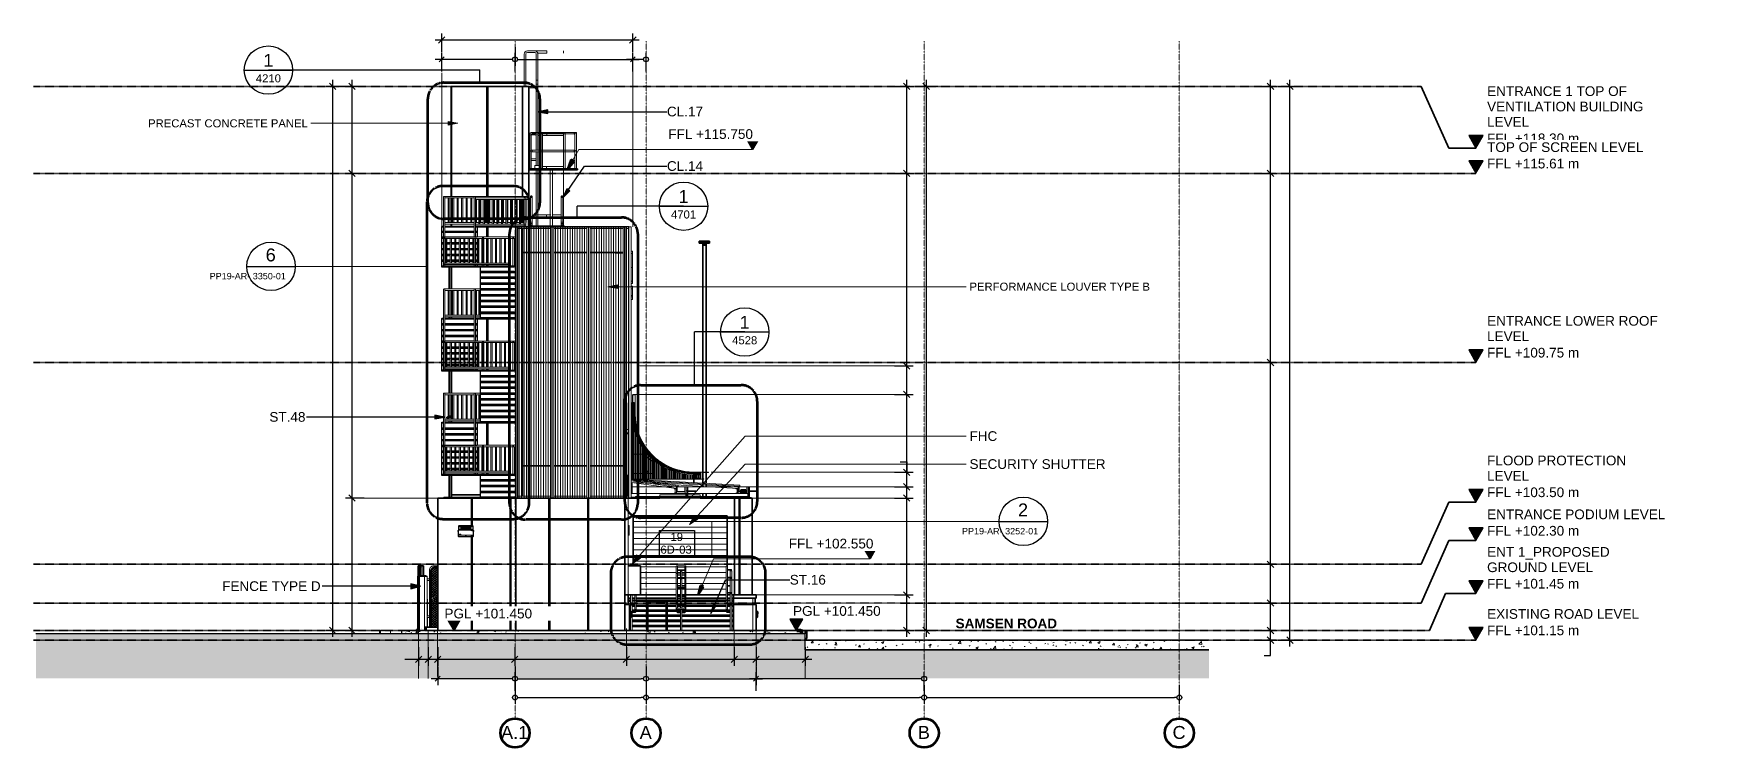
# Model space of a CAD drawing. Header units: millimetres. Extents: x -153298 to 620751, y -313239 to 250031.
# Drawn here: x -6494 to 45382, y -313239 to -291129 of the extents above; entities that cross this region are included whole.
import ezdxf

# ---------------------------------------------------------------- set-up
doc = ezdxf.new("R2010")
doc.units = ezdxf.units.MM
for name, pattern in [('Centre', [31.75, 6.35, -4.7625, 15.875, -4.7625]), ('DPA_Grid _ Level 100', [10, 5.5, -1.6, 1.3, -1.6]), ('DPA_Hidden 50', [3, 2, -1]), ('DPA_Hidden 500', [1.4, 0.8, -0.6])]:
    doc.linetypes.add(name, pattern=pattern)
for name, color, linetype, lineweight in [('A-ANNO-DIMS', 7, 'Continuous', 9), ('A-ANNO-KEYN', 7, 'Continuous', 25), ('A-ANNO-NOTE', 7, 'Continuous', 35), ('A-ANNO-SYMB', 7, 'Continuous', 9), ('A-DETL', 7, 'Continuous', 70), ('A-DETL-GENF', 7, 'Continuous', 35), ('A-DETL-THIN', 7, 'Continuous', 25), ('A-DOOR-E', 7, 'Continuous', 25), ('A-DOOR-IDEN', 7, 'Continuous', 25), ('A-FLOR-E', 7, 'Continuous', 35), ('A-FLOR-FNSH', 7, 'Continuous', 70), ('A-FLOR-HRAL', 7, 'Continuous', 25), ('A-FLOR-LEVL', 7, 'Continuous', 35), ('A-FLOR-LEVL-E', 7, 'Continuous', 35), ('A-FLOR-MCUT', 7, 'Continuous', 70), ('A-FLOR-OTLN', 7, 'Continuous', 35), ('A-FLOR-PATT', 7, 'Continuous', 70), ('A-GENM', 7, 'Continuous', 9), ('A-GENM-HDLN', 7, 'DPA_Hidden 500', 9), ('A-GENM-IDEN', 7, 'Continuous', 25), ('A-GLAZ-CURT', 7, 'Continuous', 9), ('A-GLAZ-CURT-HDLN', 7, 'Continuous', 9), ('A-GLAZ-CWMG', 7, 'Continuous', 35), ('A-WALL-PATT', 7, 'Continuous', 35), ('C-PRKG', 7, 'Continuous', 35), ('C-PRKG-HDLN', 7, 'Continuous', 9), ('E-ELEC-FIXT', 7, 'Continuous', 35), ('E-LITE-EQPM', 7, 'Continuous', 35), ('G-ANNO-SPOR', 7, 'Continuous', 9), ('G-ANNO-TEXT', 7, 'Continuous', 9), ('I-WALL-E', 7, 'Continuous', 35), ('L-SITE', 7, 'Continuous', 35), ('P-SANR-FIXT', 7, 'Continuous', 35), ('Q-SPCQ', 7, 'Continuous', 35), ('S-GRID', 7, 'Continuous', 0), ('S-GRID-IDEN', 7, 'Continuous', 50), ('S-STRS-E', 7, 'Continuous', 25), ('S-STRS-IDEN', 7, 'Continuous', 25), ('WALL-E', 7, 'Continuous', 35)]:
    doc.layers.add(name, color=color, linetype=linetype, lineweight=lineweight)
doc.styles.add('ARIAL', font='arial.ttf')
doc.styles.add('Arial_1', font='arial.ttf', dxfattribs={"height": 250})
doc.styles.add('Arial_2', font='arial.ttf', dxfattribs={"height": 3})
doc.styles.add('Arial_3', font='arial.ttf', dxfattribs={"height": 200})
doc.styles.add('Arial_B', font='arialbd.ttf', dxfattribs={"height": 300})
doc.dimstyles.new('DPA-DIM-3_0_C-C', dxfattribs={"dimscale": 304.8, "dimtxt": 306.07782, "dimasz": 0.492126, "dimexe": 0.656168, "dimexo": 0.0625, "dimgap": 0.164042, "dimtad": 1, "dimdec": 0, "dimzin": 0, "dimdsep": 46, "dimtxsty": 'Arial_2', "dimblk1": 'DOTBLANK', "dimblk2": 'DOTBLANK', "dimsah": 1, "dimcen": 0.09, "dimdle": 0.656168, "dimclrd": 7, "dimclre": 7, "dimclrt": 7, "dimadec": 8, "dimazin": 0, "dimtfac": 1, "dimtdec": 4, "dimtix": 1, "dimtmove": 0, "dimatfit": 3, "dimfxl": 1.312336, "dimfxlon": 1, "dimtvp": 1, "dimtolj": 1, "dimtzin": 0, "dimarcsym": 2})
doc.dimstyles.new('DPA-DIM-3_0_C-T', dxfattribs={"dimscale": 304.8, "dimtxt": 306.07782, "dimasz": 0.492126, "dimexe": 0.656168, "dimexo": 0.0625, "dimgap": 0.164042, "dimtad": 0, "dimjust": 2, "dimdec": 0, "dimzin": 0, "dimdsep": 46, "dimtxsty": 'Arial_2', "dimblk1": 'DOTBLANK', "dimblk2": 'OBLIQUE', "dimsah": 1, "dimcen": 0.09, "dimdle": 0.656168, "dimclrd": 7, "dimclre": 7, "dimclrt": 7, "dimadec": 8, "dimazin": 0, "dimtfac": 1, "dimtdec": 4, "dimtix": 1, "dimtmove": 2, "dimatfit": 3, "dimfxl": 1.312336, "dimfxlon": 1, "dimtvp": 1, "dimtolj": 1, "dimtzin": 0, "dimarcsym": 2})
doc.dimstyles.new('DPA-DIM-3_0_T-T', dxfattribs={"dimscale": 304.8, "dimtxt": 306.07782, "dimasz": 0.656168, "dimexe": 0.656168, "dimexo": 0.0625, "dimgap": 0.164042, "dimtad": 1, "dimdec": 0, "dimzin": 0, "dimdsep": 46, "dimtxsty": 'Arial_2', "dimblk1": 'OBLIQUE', "dimblk2": 'OBLIQUE', "dimsah": 1, "dimcen": 0.09, "dimdle": 0.656168, "dimclrd": 7, "dimclre": 7, "dimclrt": 7, "dimadec": 8, "dimazin": 0, "dimtfac": 1, "dimtdec": 4, "dimtix": 1, "dimtmove": 0, "dimatfit": 3, "dimfxl": 1.312336, "dimfxlon": 1, "dimtvp": 1, "dimtolj": 1, "dimtzin": 0, "dimarcsym": 2})
doc.dimstyles.new('DPA-DIM-3_0_T-T_1', dxfattribs={"dimscale": 304.8, "dimtxt": 306.07782, "dimasz": 0.656168, "dimexe": 0.656168, "dimexo": 0.0625, "dimgap": 0.164042, "dimtad": 1, "dimdec": 0, "dimzin": 0, "dimdsep": 46, "dimtxsty": 'Arial_2', "dimblk1": 'OBLIQUE', "dimblk2": 'OBLIQUE', "dimsah": 1, "dimcen": 0.09, "dimdle": 0.656168, "dimclrd": 7, "dimclre": 7, "dimclrt": 7, "dimadec": 8, "dimazin": 0, "dimtfac": 1, "dimtdec": 4, "dimtix": 1, "dimtmove": 1, "dimatfit": 3, "dimfxl": 1.312336, "dimfxlon": 1, "dimtvp": 1, "dimtolj": 1, "dimtzin": 0, "dimarcsym": 2})
pattern_1 = [(50, (12577.36, -411064.7), (728.7365, -63.7558), [76.2, -838.2]), (355, (12577.36, -411064.7), (-140.9716, 764.2276), [60.96, -670.56]), (100.451, (12638.1, -411070), (587.77, 700.4668), [64.76, -712.36]), (46.184, (12577.4, -410861.5), (1084.316, -168.171), [114.3, -1257.3]), (96.636, (12667.7, -410875.5), (949.61, 989.71), [97.14, -1068.54]), (351.184, (12577.4, -410861.5), (949.62, 989.701), [91.44, -1005.84]), (21, (12678.96, -410912.3), (606.458, -409.0606), [76.2, -838.2]), (326, (12678.96, -410912.3), (247.2083, 736.753), [60.96, -670.56]), (71.451, (12729.5, -410946.4), (853.6683, 327.6855), [64.76, -712.36]), (37.5, (12577.36, -411064.7), (12.3547, 338.2201), [33.528, -628.904, 33.528, -647.192, -673.1]), (37.5, (12577.36, -411064.7), (12.3547, 338.2201), [-1343.152, 33.528, -639.572]), (7.5, (12577.36, -411064.7), (267.2789, 400.7221), [33.528, -354.584, 33.528, -613.664, -256.54]), (7.5, (12577.36, -411064.7), (267.2789, 400.7221), [-1035.304, 33.528, -223.012]), (327.5, (12350.8, -411064.7), (542.3633, -22.91534), [33.528, -220.472, 33.528, -758.952, -1051.56]), (327.5, (12350.8, -411064.7), (542.3633, -22.91534), [-1046.48, 33.528, -1018.032]), (317.5, (12249.2, -411064.7), (592.517, 101.707), [33.528, -296.672, 33.528, -492.76, -746.76]), (317.5, (12249.2, -411064.7), (592.517, 101.707), [-856.488, 33.528, -713.232])]

msp = doc.modelspace()

# ---------------------------------------------------------------- texts
at = {"layer": 'A-ANNO-KEYN', "color": 7, "lineweight": 9, "insert": (-651.5525, -308091.6335), "char_height": 300, "width": 3743.880625, "attachment_point": 1, "style": 'Arial_2'}
msp.add_mtext('FENCE TYPE D', dxfattribs=at)
at = {"layer": 'A-ANNO-NOTE', "color": 7, "lineweight": 9, "attachment_point": 1}
for s, insert, char_height, width, style in [('1', (625.1459, -291759.9843), 400, 376.793125, 'ARIAL'), ('4210', (393.1589, -292391.6208), 250, 929.9575, 'Arial_1'), ('1', (13481.7722, -295975.8488), 400, 376.793125, 'ARIAL'), ('4701', (13249.7853, -296607.4853), 250, 929.9575, 'Arial_1'), ('1', (15376.3599, -299871.6227), 400, 376.793125, 'ARIAL'), ('4528', (15144.3729, -300503.2592), 250, 929.9575, 'Arial_1')]:
    msp.add_mtext(s, dxfattribs=dict(at, insert=insert, char_height=char_height, width=width, style=style))
at = {"layer": 'A-ANNO-SYMB', "color": 7, "attachment_point": 1}
for s, insert, char_height, width, style in [('6', (697.2542, -297784.949), 400, 376.793125, 'ARIAL'), ('PP19-AR- 3350-01', (-1038.0044, -298541.8993), 200, 2918.1425, 'Arial_3'), ('2', (23997.4416, -305682.5622), 400, 376.793125, 'ARIAL'), ('PP19-AR- 3252-01', (22262.183, -306439.5124), 200, 2918.1425, 'Arial_3')]:
    msp.add_mtext(s, dxfattribs=dict(at, insert=insert, char_height=char_height, width=width, style=style))
at = {"layer": 'A-DOOR-IDEN', "color": 7, "lineweight": 9, "char_height": 250, "attachment_point": 1, "style": 'Arial_1'}
for s, insert, width in [('6', (12923.8248, -306986.9051), 232.489375), ('D', (13114.2938, -306986.9051), 304.64125), ('19', (13234.0622, -306594.7594), 464.97875), ('03', (13504.0973, -306986.9051), 464.97875)]:
    msp.add_mtext(s, dxfattribs=dict(at, insert=insert, width=width))
at = {"layer": 'A-FLOR-LEVL', "color": 7, "char_height": 300, "attachment_point": 1, "style": 'Arial_2', "bg_fill": 3, "box_fill_scale": 1.25, "bg_fill_color": 256, "bg_fill_true_color": 13158600, "bg_fill_transparency": 0}
for s, insert, width in [('ENTRANCE 1 TOP OF', (38524.4611, -292763.6906), 5331.221875), ('ENTRANCE LOWER ROOF', (38524.4611, -299877.3008), 6517.719375), ('FLOOD PROTECTION', (38524.4611, -304200.7774), 5299.154375), ('ENT 1_PROPOSED', (38524.4611, -307031.5673), 4673.838125)]:
    msp.add_mtext(s, dxfattribs=dict(at, insert=insert, width=width))
at = {"layer": 'A-GENM-IDEN', "color": 7, "lineweight": 9, "char_height": 300, "width": 1378.9025, "attachment_point": 1, "style": 'Arial_2'}
for s, insert in [('CL.17', (13123.855, -293395.3562)), ('CL.14', (13123.855, -295082.0212))]:
    msp.add_mtext(s, dxfattribs=dict(at, insert=insert))
at = {"layer": 'G-ANNO-TEXT', "color": 7, "attachment_point": 1}
for s, insert, char_height, width, style in [('PRECAST CONCRETE PANEL', (-2945.387, -293785.2103), 250, 5988.605625, 'Arial_1'), ('PERFORMANCE LOUVER TYPE B', (22494.3692, -298843.38), 250, 6750.20875, 'Arial_1'), ('FHC', (22494.3692, -303445.0187), 300, 1050.210625, 'Arial_2'), ('SECURITY SHUTTER', (22494.3692, -304311.7869), 300, 5178.90125, 'Arial_2'), ('SAMSEN ROAD', (22063.7436, -309247.3539), 300, 3832.06625, 'Arial_B')]:
    msp.add_mtext(s, dxfattribs=dict(at, insert=insert, char_height=char_height, width=width, style=style))
at = {"layer": 'S-GRID-IDEN', "color": 7, "lineweight": 9, "char_height": 400, "attachment_point": 1, "style": 'ARIAL'}
for s, insert, width in [('A.1', (7988.3648, -312573.0058), 1026.16), ('A', (12280.8619, -312573.0058), 456.961875), ('B', (20895.8619, -312573.0058), 456.961875), ('C', (28782.8649, -312573.0058), 489.029375)]:
    msp.add_mtext(s, dxfattribs=dict(at, insert=insert, width=width))
at = {"layer": 'S-STRS-IDEN', "color": 7, "lineweight": 9, "char_height": 300, "width": 1386.919375, "attachment_point": 1, "style": 'Arial_2'}
for s, insert in [('ST.48', (811.6149, -302850.8721)), ('ST.16', (16927.9469, -307894.1318))]:
    msp.add_mtext(s, dxfattribs=dict(at, insert=insert))

# ---------------------------------------------------------------- blocks, each defined once
blk = doc.blocks.new('ACM_EARTH INSPECTION PIT - ACM_EARTH INSPECTION PIT-11043690-2140-01 ENTRANCE 1 ELEVATION 2')
at = {"layer": 'E-ELEC-FIXT', "color": 7, "lineweight": 20}
for p, q in [((-11957, 101450), (-11647, 101450)), ((-11907, 101450), (-11957, 101450)), ((-11907, 101455), (-11697, 101455)), ((-11697, 101455), (-11907, 101455)), ((-11907, 101455), (-11907, 101452)), ((-11907, 101452), (-11907, 101455)), ((-11802, 101455), (-11817, 101455)), ((-11817, 101455), (-11802, 101455)), ((-11802, 101455), (-11791, 101455)), ((-11791, 101455), (-11802, 101455)), ((-11791, 101455), (-11787, 101455)), ((-11787, 101455), (-11791, 101455)), ((-11697, 101450), (-11697, 101455)), ((-11697, 101450), (-11697, 101455)), ((-11647, 101450), (-11697, 101450))]:
    blk.add_line(p, q, dxfattribs=at)
blk = doc.blocks.new('ACM_EARTH INSPECTION PIT - ACM_EARTH INSPECTION PIT-V443-2140-01 ENTRANCE 1 ELEVATION 2')
at = {"layer": 'E-ELEC-FIXT', "color": 7, "lineweight": 20}
for p, q in [((-16227, 101450), (-15917, 101450)), ((-16177, 101450), (-16227, 101450)), ((-16177, 101455), (-15967, 101455)), ((-15967, 101455), (-16177, 101455)), ((-16177, 101455), (-16177, 101450)), ((-16177, 101450), (-16177, 101455)), ((-16072, 101455), (-16087, 101455)), ((-16087, 101455), (-16072, 101455)), ((-16072, 101455), (-16057, 101455)), ((-16057, 101455), (-16072, 101455)), ((-15967, 101450), (-15967, 101455)), ((-15967, 101450), (-15967, 101455)), ((-15917, 101450), (-15967, 101450))]:
    blk.add_line(p, q, dxfattribs=at)
blk = doc.blocks.new('ACM_EARTH INSPECTION PIT - ACM_EARTH INSPECTION PIT-V444-2140-01 ENTRANCE 1 ELEVATION 2')
at = {"layer": 'E-ELEC-FIXT', "color": 7, "lineweight": 20}
for p, q in [((-20446, 101450), (-20372, 101450)), ((-20395, 101450), (-20446, 101450)), ((-20446, 101450), (-20446, 101350)), ((-20446, 101350), (-20446, 101450)), ((-20446, 101350), (-20372, 101350)), ((-20395, 101350), (-20446, 101350)), ((-20395, 101455), (-20185, 101455)), ((-20185, 101455), (-20395, 101455)), ((-20395, 101455), (-20395, 101450)), ((-20395, 101450), (-20395, 101455)), ((-20291, 101455), (-20306, 101455)), ((-20306, 101455), (-20291, 101455)), ((-20291, 101455), (-20275, 101455)), ((-20275, 101455), (-20291, 101455)), ((-20162, 101450), (-20136, 101450)), ((-20136, 101450), (-20162, 101450)), ((-20162, 101350), (-20136, 101350)), ((-20136, 101350), (-20162, 101350))]:
    blk.add_line(p, q, dxfattribs=at)
blk = doc.blocks.new('ACM_L18 - LED Flood Light Luminaire - ACM_L18 - LED Flood Light Luminaire-11639162-2140-01 ENTRANCE 1 ELEVATION 2')
at = {"layer": 'E-LITE-EQPM', "color": 7, "lineweight": 20}
for p, q in [((-12752, 104399), (-12718, 104399)), ((-12718, 104699), (-12736, 104699)), ((-12720, 104679), (-12718, 104679)), ((-12720, 104679), (-12718, 104679)), ((-12720, 104679), (-12718, 104679)), ((-12720, 104679), (-12718, 104679)), ((-12720, 104679), (-12718, 104679)), ((-12720, 104679), (-12718, 104679)), ((-12720, 104679), (-12718, 104679)), ((-12720, 104679), (-12718, 104679)), ((-12720, 104679), (-12718, 104679)), ((-12720, 104679), (-12718, 104679)), ((-12720, 104679), (-12718, 104679)), ((-12720, 104679), (-12718, 104679)), ((-12720, 104679), (-12718, 104679)), ((-12720, 104679), (-12718, 104679)), ((-12720, 104679), (-12718, 104679)), ((-12720, 104679), (-12718, 104679)), ((-12720, 104679), (-12718, 104679)), ((-12720, 104679), (-12718, 104679)), ((-12720, 104679), (-12718, 104679)), ((-12720, 104679), (-12718, 104679)), ((-12720, 104679), (-12718, 104679)), ((-12720, 104679), (-12718, 104679)), ((-12720, 104679), (-12718, 104679)), ((-12720, 104679), (-12718, 104679)), ((-12720, 104679), (-12718, 104679)), ((-12720, 104679), (-12718, 104679)), ((-12720, 104679), (-12718, 104679)), ((-12720, 104679), (-12718, 104679)), ((-12720, 104679), (-12718, 104679)), ((-12720, 104679), (-12718, 104679)), ((-12720, 104679), (-12718, 104679)), ((-12720, 104679), (-12718, 104679)), ((-12720, 104679), (-12718, 104679)), ((-12720, 104679), (-12718, 104679)), ((-12720, 104679), (-12718, 104679)), ((-12720, 104679), (-12718, 104679)), ((-12720, 104679), (-12718, 104679)), ((-12720, 104679), (-12718, 104679)), ((-12720, 104679), (-12718, 104679)), ((-12720, 104679), (-12718, 104679)), ((-12720, 104679), (-12718, 104679)), ((-12720, 104679), (-12718, 104679)), ((-12720, 104679), (-12718, 104679)), ((-12720, 104679), (-12718, 104679)), ((-12720, 104679), (-12718, 104679)), ((-12720, 104679), (-12718, 104679)), ((-12720, 104679), (-12718, 104679)), ((-12720, 104679), (-12718, 104679)), ((-12720, 104679), (-12718, 104679)), ((-12720, 104679), (-12718, 104679)), ((-12720, 104679), (-12718, 104679)), ((-12720, 104679), (-12718, 104679)), ((-12720, 104679), (-12718, 104679)), ((-12720, 104679), (-12718, 104679)), ((-12720, 104679), (-12718, 104679)), ((-12720, 104679), (-12718, 104679)), ((-12720, 104679), (-12718, 104679)), ((-12720, 104679), (-12718, 104679)), ((-12718, 104698), (-12718, 104690)), ((-12718, 104690), (-12718, 104698)), ((-12718, 104693), (-12718, 104690)), ((-12718, 104690), (-12718, 104693)), ((-12718, 104690), (-12718, 104680)), ((-12718, 104680), (-12718, 104690)), ((-12718, 104689), (-12718, 104680)), ((-12718, 104680), (-12718, 104689)), ((-12718, 104689), (-12718, 104680)), ((-12718, 104680), (-12718, 104689)), ((-12718, 104689), (-12718, 104680)), ((-12718, 104680), (-12718, 104689)), ((-12718, 104689), (-12718, 104680)), ((-12718, 104680), (-12718, 104689)), ((-12718, 104689), (-12718, 104680)), ((-12718, 104680), (-12718, 104689)), ((-12718, 104689), (-12718, 104680)), ((-12718, 104680), (-12718, 104689)), ((-12718, 104689), (-12718, 104680)), ((-12718, 104680), (-12718, 104689)), ((-12718, 104689), (-12718, 104680)), ((-12718, 104680), (-12718, 104689)), ((-12718, 104689), (-12718, 104680)), ((-12718, 104680), (-12718, 104689)), ((-12718, 104689), (-12718, 104680)), ((-12718, 104680), (-12718, 104689)), ((-12718, 104689), (-12718, 104680)), ((-12718, 104680), (-12718, 104689)), ((-12718, 104689), (-12718, 104680)), ((-12718, 104680), (-12718, 104689)), ((-12718, 104689), (-12718, 104680)), ((-12718, 104680), (-12718, 104689)), ((-12718, 104689), (-12718, 104680)), ((-12718, 104680), (-12718, 104689)), ((-12718, 104689), (-12718, 104680)), ((-12718, 104680), (-12718, 104689)), ((-12718, 104689), (-12718, 104680)), ((-12718, 104680), (-12718, 104689)), ((-12718, 104689), (-12718, 104680)), ((-12718, 104680), (-12718, 104689)), ((-12718, 104689), (-12718, 104680)), ((-12718, 104680), (-12718, 104689)), ((-12718, 104689), (-12718, 104680)), ((-12718, 104680), (-12718, 104689)), ((-12718, 104689), (-12718, 104680)), ((-12718, 104680), (-12718, 104689)), ((-12718, 104689), (-12718, 104680)), ((-12718, 104680), (-12718, 104689)), ((-12718, 104689), (-12718, 104680)), ((-12718, 104680), (-12718, 104689)), ((-12718, 104689), (-12718, 104680)), ((-12718, 104680), (-12718, 104689)), ((-12718, 104689), (-12718, 104680)), ((-12718, 104680), (-12718, 104689)), ((-12718, 104689), (-12718, 104680)), ((-12718, 104680), (-12718, 104689)), ((-12718, 104689), (-12718, 104680)), ((-12718, 104680), (-12718, 104689)), ((-12718, 104689), (-12718, 104680)), ((-12718, 104680), (-12718, 104689)), ((-12718, 104689), (-12718, 104680)), ((-12718, 104680), (-12718, 104689)), ((-12718, 104689), (-12718, 104680)), ((-12718, 104680), (-12718, 104689)), ((-12718, 104689), (-12718, 104680)), ((-12718, 104680), (-12718, 104689)), ((-12718, 104679), (-12718, 104419)), ((-12718, 104419), (-12718, 104679)), ((-12718, 104679), (-12718, 104554)), ((-12718, 104554), (-12718, 104679)), ((-12718, 104674), (-12718, 104664)), ((-12718, 104664), (-12718, 104674)), ((-12718, 104674), (-12718, 104664)), ((-12718, 104664), (-12718, 104674)), ((-12718, 104674), (-12718, 104664)), ((-12718, 104664), (-12718, 104674)), ((-12718, 104674), (-12718, 104664)), ((-12718, 104664), (-12718, 104674)), ((-12718, 104674), (-12718, 104664)), ((-12718, 104664), (-12718, 104674)), ((-12718, 104674), (-12718, 104664)), ((-12718, 104664), (-12718, 104674)), ((-12718, 104674), (-12718, 104664)), ((-12718, 104664), (-12718, 104674)), ((-12718, 104674), (-12718, 104664)), ((-12718, 104664), (-12718, 104674)), ((-12718, 104674), (-12718, 104664)), ((-12718, 104664), (-12718, 104674)), ((-12718, 104674), (-12718, 104664)), ((-12718, 104664), (-12718, 104674)), ((-12718, 104674), (-12718, 104664)), ((-12718, 104664), (-12718, 104674)), ((-12718, 104674), (-12718, 104664)), ((-12718, 104664), (-12718, 104674)), ((-12718, 104674), (-12718, 104664)), ((-12718, 104664), (-12718, 104674)), ((-12718, 104674), (-12718, 104664)), ((-12718, 104664), (-12718, 104674)), ((-12718, 104674), (-12718, 104664)), ((-12718, 104664), (-12718, 104674)), ((-12718, 104674), (-12718, 104664)), ((-12718, 104664), (-12718, 104674)), ((-12718, 104674), (-12718, 104664)), ((-12718, 104664), (-12718, 104674)), ((-12718, 104674), (-12718, 104664)), ((-12718, 104664), (-12718, 104674)), ((-12718, 104674), (-12718, 104664)), ((-12718, 104664), (-12718, 104674)), ((-12718, 104674), (-12718, 104664)), ((-12718, 104664), (-12718, 104674)), ((-12718, 104674), (-12718, 104664)), ((-12718, 104664), (-12718, 104674)), ((-12718, 104674), (-12718, 104664)), ((-12718, 104664), (-12718, 104674)), ((-12718, 104674), (-12718, 104664)), ((-12718, 104664), (-12718, 104674)), ((-12718, 104674), (-12718, 104664)), ((-12718, 104664), (-12718, 104674)), ((-12718, 104674), (-12718, 104664)), ((-12718, 104664), (-12718, 104674)), ((-12718, 104674), (-12718, 104664)), ((-12718, 104664), (-12718, 104674)), ((-12718, 104674), (-12718, 104664)), ((-12718, 104664), (-12718, 104674)), ((-12718, 104674), (-12718, 104664)), ((-12718, 104664), (-12718, 104674)), ((-12718, 104674), (-12718, 104664)), ((-12718, 104664), (-12718, 104674)), ((-12718, 104659), (-12718, 104649)), ((-12718, 104649), (-12718, 104659)), ((-12718, 104659), (-12718, 104649)), ((-12718, 104649), (-12718, 104659)), ((-12718, 104659), (-12718, 104649)), ((-12718, 104649), (-12718, 104659)), ((-12718, 104659), (-12718, 104649)), ((-12718, 104649), (-12718, 104659)), ((-12718, 104659), (-12718, 104649)), ((-12718, 104649), (-12718, 104659)), ((-12718, 104659), (-12718, 104649)), ((-12718, 104649), (-12718, 104659)), ((-12718, 104659), (-12718, 104649)), ((-12718, 104649), (-12718, 104659)), ((-12718, 104659), (-12718, 104649)), ((-12718, 104649), (-12718, 104659)), ((-12718, 104659), (-12718, 104649)), ((-12718, 104649), (-12718, 104659)), ((-12718, 104659), (-12718, 104649)), ((-12718, 104649), (-12718, 104659)), ((-12718, 104659), (-12718, 104649)), ((-12718, 104649), (-12718, 104659)), ((-12718, 104659), (-12718, 104649)), ((-12718, 104649), (-12718, 104659)), ((-12718, 104659), (-12718, 104649)), ((-12718, 104649), (-12718, 104659)), ((-12718, 104659), (-12718, 104649)), ((-12718, 104649), (-12718, 104659)), ((-12718, 104659), (-12718, 104649)), ((-12718, 104649), (-12718, 104659)), ((-12718, 104659), (-12718, 104649)), ((-12718, 104649), (-12718, 104659)), ((-12718, 104659), (-12718, 104649)), ((-12718, 104649), (-12718, 104659)), ((-12718, 104659), (-12718, 104649)), ((-12718, 104649), (-12718, 104659)), ((-12718, 104659), (-12718, 104649)), ((-12718, 104649), (-12718, 104659)), ((-12718, 104659), (-12718, 104649)), ((-12718, 104649), (-12718, 104659)), ((-12718, 104659), (-12718, 104649)), ((-12718, 104649), (-12718, 104659)), ((-12718, 104644), (-12718, 104634)), ((-12718, 104634), (-12718, 104644)), ((-12718, 104644), (-12718, 104634)), ((-12718, 104634), (-12718, 104644)), ((-12718, 104644), (-12718, 104634)), ((-12718, 104634), (-12718, 104644)), ((-12718, 104644), (-12718, 104634)), ((-12718, 104634), (-12718, 104644)), ((-12718, 104644), (-12718, 104634)), ((-12718, 104634), (-12718, 104644)), ((-12718, 104644), (-12718, 104634)), ((-12718, 104634), (-12718, 104644)), ((-12718, 104644), (-12718, 104634)), ((-12718, 104634), (-12718, 104644)), ((-12718, 104644), (-12718, 104634)), ((-12718, 104634), (-12718, 104644)), ((-12718, 104644), (-12718, 104634)), ((-12718, 104634), (-12718, 104644)), ((-12718, 104644), (-12718, 104634)), ((-12718, 104634), (-12718, 104644)), ((-12718, 104644), (-12718, 104634)), ((-12718, 104634), (-12718, 104644)), ((-12718, 104644), (-12718, 104634)), ((-12718, 104634), (-12718, 104644)), ((-12718, 104644), (-12718, 104634)), ((-12718, 104634), (-12718, 104644)), ((-12718, 104644), (-12718, 104634)), ((-12718, 104634), (-12718, 104644)), ((-12718, 104644), (-12718, 104634)), ((-12718, 104634), (-12718, 104644)), ((-12718, 104644), (-12718, 104634)), ((-12718, 104634), (-12718, 104644)), ((-12718, 104644), (-12718, 104634)), ((-12718, 104634), (-12718, 104644)), ((-12718, 104644), (-12718, 104634)), ((-12718, 104634), (-12718, 104644)), ((-12718, 104644), (-12718, 104634)), ((-12718, 104634), (-12718, 104644)), ((-12718, 104644), (-12718, 104634)), ((-12718, 104634), (-12718, 104644)), ((-12718, 104644), (-12718, 104634)), ((-12718, 104634), (-12718, 104644)), ((-12718, 104629), (-12718, 104619)), ((-12718, 104619), (-12718, 104629)), ((-12718, 104629), (-12718, 104619)), ((-12718, 104619), (-12718, 104629)), ((-12718, 104629), (-12718, 104619)), ((-12718, 104619), (-12718, 104629)), ((-12718, 104629), (-12718, 104619)), ((-12718, 104619), (-12718, 104629)), ((-12718, 104629), (-12718, 104619)), ((-12718, 104619), (-12718, 104629)), ((-12718, 104629), (-12718, 104619)), ((-12718, 104619), (-12718, 104629)), ((-12718, 104629), (-12718, 104619)), ((-12718, 104619), (-12718, 104629)), ((-12718, 104629), (-12718, 104619)), ((-12718, 104619), (-12718, 104629)), ((-12718, 104629), (-12718, 104619)), ((-12718, 104619), (-12718, 104629)), ((-12718, 104629), (-12718, 104619)), ((-12718, 104619), (-12718, 104629)), ((-12718, 104629), (-12718, 104619)), ((-12718, 104619), (-12718, 104629)), ((-12718, 104629), (-12718, 104619)), ((-12718, 104619), (-12718, 104629)), ((-12718, 104629), (-12718, 104619)), ((-12718, 104619), (-12718, 104629)), ((-12718, 104629), (-12718, 104619)), ((-12718, 104619), (-12718, 104629)), ((-12718, 104629), (-12718, 104619)), ((-12718, 104619), (-12718, 104629)), ((-12718, 104629), (-12718, 104619)), ((-12718, 104619), (-12718, 104629)), ((-12718, 104629), (-12718, 104619)), ((-12718, 104619), (-12718, 104629)), ((-12718, 104629), (-12718, 104619)), ((-12718, 104619), (-12718, 104629)), ((-12718, 104629), (-12718, 104619)), ((-12718, 104619), (-12718, 104629)), ((-12718, 104629), (-12718, 104619)), ((-12718, 104619), (-12718, 104629)), ((-12718, 104629), (-12718, 104619)), ((-12718, 104619), (-12718, 104629)), ((-12718, 104614), (-12718, 104604)), ((-12718, 104604), (-12718, 104614)), ((-12718, 104614), (-12718, 104604)), ((-12718, 104604), (-12718, 104614)), ((-12718, 104614), (-12718, 104604)), ((-12718, 104604), (-12718, 104614)), ((-12718, 104614), (-12718, 104604)), ((-12718, 104604), (-12718, 104614)), ((-12718, 104614), (-12718, 104604)), ((-12718, 104604), (-12718, 104614)), ((-12718, 104614), (-12718, 104604)), ((-12718, 104604), (-12718, 104614)), ((-12718, 104614), (-12718, 104604)), ((-12718, 104604), (-12718, 104614)), ((-12718, 104614), (-12718, 104604)), ((-12718, 104604), (-12718, 104614)), ((-12718, 104614), (-12718, 104604)), ((-12718, 104604), (-12718, 104614)), ((-12718, 104614), (-12718, 104604)), ((-12718, 104604), (-12718, 104614)), ((-12718, 104614), (-12718, 104604)), ((-12718, 104604), (-12718, 104614)), ((-12718, 104614), (-12718, 104604)), ((-12718, 104604), (-12718, 104614)), ((-12718, 104614), (-12718, 104604)), ((-12718, 104604), (-12718, 104614)), ((-12718, 104614), (-12718, 104604)), ((-12718, 104604), (-12718, 104614)), ((-12718, 104614), (-12718, 104604)), ((-12718, 104604), (-12718, 104614)), ((-12718, 104614), (-12718, 104604)), ((-12718, 104604), (-12718, 104614)), ((-12718, 104614), (-12718, 104604)), ((-12718, 104604), (-12718, 104614)), ((-12718, 104614), (-12718, 104604)), ((-12718, 104604), (-12718, 104614)), ((-12718, 104614), (-12718, 104604)), ((-12718, 104604), (-12718, 104614)), ((-12718, 104614), (-12718, 104604)), ((-12718, 104604), (-12718, 104614)), ((-12718, 104614), (-12718, 104604)), ((-12718, 104604), (-12718, 104614)), ((-12718, 104599), (-12718, 104589)), ((-12718, 104589), (-12718, 104599)), ((-12718, 104599), (-12718, 104589)), ((-12718, 104589), (-12718, 104599)), ((-12718, 104599), (-12718, 104589)), ((-12718, 104589), (-12718, 104599)), ((-12718, 104599), (-12718, 104589)), ((-12718, 104589), (-12718, 104599)), ((-12718, 104599), (-12718, 104589)), ((-12718, 104589), (-12718, 104599)), ((-12718, 104599), (-12718, 104589)), ((-12718, 104589), (-12718, 104599)), ((-12718, 104599), (-12718, 104589)), ((-12718, 104589), (-12718, 104599)), ((-12718, 104599), (-12718, 104589)), ((-12718, 104589), (-12718, 104599)), ((-12718, 104599), (-12718, 104589)), ((-12718, 104589), (-12718, 104599)), ((-12718, 104599), (-12718, 104589)), ((-12718, 104589), (-12718, 104599)), ((-12718, 104599), (-12718, 104589)), ((-12718, 104589), (-12718, 104599)), ((-12718, 104599), (-12718, 104589)), ((-12718, 104589), (-12718, 104599)), ((-12718, 104599), (-12718, 104589)), ((-12718, 104589), (-12718, 104599)), ((-12718, 104599), (-12718, 104589)), ((-12718, 104589), (-12718, 104599)), ((-12718, 104599), (-12718, 104589)), ((-12718, 104589), (-12718, 104599)), ((-12718, 104599), (-12718, 104589)), ((-12718, 104589), (-12718, 104599)), ((-12718, 104599), (-12718, 104589)), ((-12718, 104589), (-12718, 104599)), ((-12718, 104599), (-12718, 104589)), ((-12718, 104589), (-12718, 104599)), ((-12718, 104599), (-12718, 104589)), ((-12718, 104589), (-12718, 104599)), ((-12718, 104599), (-12718, 104589)), ((-12718, 104589), (-12718, 104599)), ((-12718, 104599), (-12718, 104589)), ((-12718, 104589), (-12718, 104599)), ((-12718, 104584), (-12718, 104574)), ((-12718, 104574), (-12718, 104584)), ((-12718, 104584), (-12718, 104574)), ((-12718, 104574), (-12718, 104584)), ((-12718, 104584), (-12718, 104574)), ((-12718, 104574), (-12718, 104584)), ((-12718, 104584), (-12718, 104574)), ((-12718, 104574), (-12718, 104584)), ((-12718, 104584), (-12718, 104574)), ((-12718, 104574), (-12718, 104584)), ((-12718, 104584), (-12718, 104574)), ((-12718, 104574), (-12718, 104584)), ((-12718, 104584), (-12718, 104574)), ((-12718, 104574), (-12718, 104584)), ((-12718, 104584), (-12718, 104574)), ((-12718, 104574), (-12718, 104584)), ((-12718, 104584), (-12718, 104574)), ((-12718, 104574), (-12718, 104584)), ((-12718, 104584), (-12718, 104574)), ((-12718, 104574), (-12718, 104584)), ((-12718, 104584), (-12718, 104574)), ((-12718, 104574), (-12718, 104584)), ((-12718, 104584), (-12718, 104574)), ((-12718, 104574), (-12718, 104584)), ((-12718, 104584), (-12718, 104574)), ((-12718, 104574), (-12718, 104584)), ((-12718, 104584), (-12718, 104574)), ((-12718, 104574), (-12718, 104584)), ((-12718, 104584), (-12718, 104574)), ((-12718, 104574), (-12718, 104584)), ((-12718, 104584), (-12718, 104574)), ((-12718, 104574), (-12718, 104584)), ((-12718, 104584), (-12718, 104574)), ((-12718, 104574), (-12718, 104584)), ((-12718, 104584), (-12718, 104574)), ((-12718, 104574), (-12718, 104584)), ((-12718, 104584), (-12718, 104574)), ((-12718, 104574), (-12718, 104584)), ((-12718, 104584), (-12718, 104574)), ((-12718, 104574), (-12718, 104584)), ((-12718, 104584), (-12718, 104574)), ((-12718, 104574), (-12718, 104584)), ((-12718, 104584), (-12718, 104574)), ((-12718, 104574), (-12718, 104584)), ((-12718, 104584), (-12718, 104574)), ((-12718, 104574), (-12718, 104584)), ((-12718, 104584), (-12718, 104574)), ((-12718, 104574), (-12718, 104584)), ((-12718, 104584), (-12718, 104574)), ((-12718, 104574), (-12718, 104584)), ((-12718, 104584), (-12718, 104574)), ((-12718, 104574), (-12718, 104584)), ((-12718, 104584), (-12718, 104574)), ((-12718, 104574), (-12718, 104584)), ((-12718, 104584), (-12718, 104574)), ((-12718, 104574), (-12718, 104584)), ((-12718, 104584), (-12718, 104574)), ((-12718, 104574), (-12718, 104584)), ((-12718, 104569), (-12718, 104559)), ((-12718, 104559), (-12718, 104569)), ((-12718, 104569), (-12718, 104559)), ((-12718, 104559), (-12718, 104569)), ((-12718, 104569), (-12718, 104559)), ((-12718, 104559), (-12718, 104569)), ((-12718, 104569), (-12718, 104559)), ((-12718, 104559), (-12718, 104569)), ((-12718, 104569), (-12718, 104559)), ((-12718, 104559), (-12718, 104569)), ((-12718, 104569), (-12718, 104559)), ((-12718, 104559), (-12718, 104569)), ((-12718, 104569), (-12718, 104559)), ((-12718, 104559), (-12718, 104569)), ((-12718, 104569), (-12718, 104559)), ((-12718, 104559), (-12718, 104569)), ((-12718, 104569), (-12718, 104559)), ((-12718, 104559), (-12718, 104569)), ((-12718, 104569), (-12718, 104559)), ((-12718, 104559), (-12718, 104569)), ((-12718, 104569), (-12718, 104559)), ((-12718, 104559), (-12718, 104569)), ((-12718, 104569), (-12718, 104559)), ((-12718, 104559), (-12718, 104569)), ((-12718, 104569), (-12718, 104559)), ((-12718, 104559), (-12718, 104569)), ((-12718, 104569), (-12718, 104559)), ((-12718, 104559), (-12718, 104569)), ((-12718, 104569), (-12718, 104559)), ((-12718, 104559), (-12718, 104569)), ((-12718, 104569), (-12718, 104559)), ((-12718, 104559), (-12718, 104569)), ((-12718, 104569), (-12718, 104559)), ((-12718, 104559), (-12718, 104569)), ((-12718, 104569), (-12718, 104559)), ((-12718, 104559), (-12718, 104569)), ((-12718, 104569), (-12718, 104559)), ((-12718, 104559), (-12718, 104569)), ((-12718, 104569), (-12718, 104559)), ((-12718, 104559), (-12718, 104569)), ((-12718, 104569), (-12718, 104559)), ((-12718, 104559), (-12718, 104569)), ((-12718, 104569), (-12718, 104559)), ((-12718, 104559), (-12718, 104569)), ((-12718, 104569), (-12718, 104559)), ((-12718, 104559), (-12718, 104569)), ((-12718, 104569), (-12718, 104559)), ((-12718, 104559), (-12718, 104569)), ((-12718, 104569), (-12718, 104559)), ((-12718, 104559), (-12718, 104569)), ((-12718, 104569), (-12718, 104559)), ((-12718, 104559), (-12718, 104569)), ((-12718, 104569), (-12718, 104559)), ((-12718, 104559), (-12718, 104569)), ((-12718, 104569), (-12718, 104559)), ((-12718, 104559), (-12718, 104569)), ((-12718, 104569), (-12718, 104559)), ((-12718, 104559), (-12718, 104569)), ((-12718, 104534), (-12718, 104544)), ((-12718, 104534), (-12718, 104544)), ((-12718, 104544), (-12718, 104540)), ((-12718, 104540), (-12718, 104544)), ((-12718, 104544), (-12718, 104534)), ((-12718, 104534), (-12718, 104544)), ((-12718, 104544), (-12718, 104534)), ((-12718, 104534), (-12718, 104544)), ((-12718, 104544), (-12718, 104535)), ((-12718, 104534), (-12718, 104544)), ((-12718, 104544), (-12718, 104534)), ((-12718, 104534), (-12718, 104544)), ((-12718, 104544), (-12717, 104544)), ((-12718, 104543), (-12718, 104539)), ((-12718, 104543), (-12718, 104541)), ((-12718, 104543), (-12718, 104539)), ((-12718, 104543), (-12718, 104541)), ((-12718, 104542), (-12718, 104543)), ((-12718, 104543), (-12718, 104541)), ((-12718, 104541), (-12718, 104543)), ((-12718, 104540), (-12718, 104542)), ((-12718, 104540), (-12718, 104541)), ((-12718, 104541), (-12718, 104539)), ((-12718, 104540), (-12718, 104541)), ((-12718, 104541), (-12718, 104539)), ((-12718, 104534), (-12718, 104539)), ((-12718, 104539), (-12718, 104534)), ((-12718, 104538), (-12718, 104534)), ((-12718, 104538), (-12718, 104534)), ((-12718, 104538), (-12718, 104536)), ((-12718, 104538), (-12718, 104537)), ((-12718, 104536), (-12718, 104538)), ((-12718, 104537), (-12718, 104535)), ((-12718, 104534), (-12718, 104536)), ((-12718, 104534), (-12717, 104534)), ((-12718, 104419), (-12718, 104429)), ((-12718, 104419), (-12718, 104429)), ((-12718, 104429), (-12718, 104425)), ((-12718, 104425), (-12718, 104429)), ((-12718, 104429), (-12718, 104419)), ((-12718, 104419), (-12718, 104429)), ((-12718, 104429), (-12718, 104419)), ((-12718, 104419), (-12718, 104429)), ((-12718, 104429), (-12718, 104420)), ((-12718, 104419), (-12718, 104429)), ((-12718, 104429), (-12718, 104419)), ((-12718, 104419), (-12718, 104429)), ((-12718, 104429), (-12717, 104429)), ((-12718, 104428), (-12718, 104424)), ((-12718, 104428), (-12718, 104424)), ((-12718, 104426), (-12718, 104428)), ((-12718, 104428), (-12718, 104426)), ((-12718, 104427), (-12718, 104426)), ((-12718, 104427), (-12718, 104426)), ((-12718, 104426), (-12718, 104427)), ((-12718, 104425), (-12718, 104426)), ((-12718, 104426), (-12718, 104424)), ((-12718, 104425), (-12718, 104426)), ((-12718, 104426), (-12718, 104424)), ((-12718, 104425), (-12718, 104426)), ((-12718, 104419), (-12718, 104424)), ((-12718, 104424), (-12718, 104419)), ((-12718, 104423), (-12718, 104419)), ((-12718, 104423), (-12718, 104419)), ((-12718, 104423), (-12718, 104422)), ((-12718, 104422), (-12718, 104421)), ((-12718, 104422), (-12718, 104420)), ((-12718, 104420), (-12718, 104422)), ((-12718, 104420), (-12718, 104419)), ((-12718, 104419), (-12718, 104420)), ((-12718, 104419), (-12717, 104419)), ((-12718, 104419), (-12718, 104400)), ((-12718, 104400), (-12718, 104419)), ((-12717, 104544), (-12717, 104534)), ((-12717, 104534), (-12717, 104544)), ((-12717, 104544), (-12717, 104540)), ((-12717, 104540), (-12717, 104544)), ((-12717, 104544), (-12717, 104534)), ((-12717, 104534), (-12717, 104544)), ((-12717, 104544), (-12717, 104534)), ((-12717, 104535), (-12717, 104544)), ((-12717, 104544), (-12717, 104534)), ((-12717, 104534), (-12717, 104544)), ((-12717, 104544), (-12717, 104534)), ((-12717, 104544), (-12717, 104534)), ((-12717, 104541), (-12717, 104543)), ((-12717, 104539), (-12717, 104543)), ((-12717, 104541), (-12717, 104543)), ((-12717, 104539), (-12717, 104543)), ((-12717, 104543), (-12717, 104541)), ((-12717, 104541), (-12717, 104543)), ((-12717, 104543), (-12717, 104542)), ((-12717, 104542), (-12717, 104540)), ((-12717, 104539), (-12717, 104541)), ((-12717, 104541), (-12717, 104540)), ((-12717, 104539), (-12717, 104541)), ((-12717, 104541), (-12717, 104540)), ((-12717, 104534), (-12717, 104539)), ((-12717, 104539), (-12717, 104534)), ((-12717, 104534), (-12717, 104538)), ((-12717, 104534), (-12717, 104538)), ((-12717, 104538), (-12717, 104536)), ((-12717, 104537), (-12717, 104538)), ((-12717, 104536), (-12717, 104538)), ((-12717, 104535), (-12717, 104537)), ((-12717, 104536), (-12717, 104534)), ((-12717, 104429), (-12717, 104419)), ((-12717, 104419), (-12717, 104429)), ((-12717, 104429), (-12717, 104425)), ((-12717, 104425), (-12717, 104429)), ((-12717, 104429), (-12717, 104419)), ((-12717, 104419), (-12717, 104429)), ((-12717, 104429), (-12717, 104419)), ((-12717, 104420), (-12717, 104429)), ((-12717, 104429), (-12717, 104419)), ((-12717, 104419), (-12717, 104429)), ((-12717, 104429), (-12717, 104419)), ((-12717, 104429), (-12717, 104419)), ((-12717, 104424), (-12717, 104428)), ((-12717, 104424), (-12717, 104428)), ((-12717, 104426), (-12717, 104428)), ((-12717, 104428), (-12717, 104426)), ((-12717, 104426), (-12717, 104427)), ((-12717, 104426), (-12717, 104427)), ((-12717, 104427), (-12717, 104426)), ((-12717, 104424), (-12717, 104426)), ((-12717, 104426), (-12717, 104425)), ((-12717, 104424), (-12717, 104426)), ((-12717, 104426), (-12717, 104425)), ((-12717, 104426), (-12717, 104425)), ((-12717, 104419), (-12717, 104424)), ((-12717, 104424), (-12717, 104419)), ((-12717, 104419), (-12717, 104423)), ((-12717, 104419), (-12717, 104423)), ((-12717, 104422), (-12717, 104423)), ((-12717, 104422), (-12717, 104420)), ((-12717, 104420), (-12717, 104422)), ((-12717, 104421), (-12717, 104422)), ((-12717, 104419), (-12717, 104420)), ((-12717, 104420), (-12717, 104419))]:
    blk.add_line(p, q, dxfattribs=at)
blk.add_arc((-12608, 104588), 170, 147.4867, 148.3047, dxfattribs=at)
blk.add_arc((-12608, 104588), 170, 147.4867, 148.3047, dxfattribs=at)
for points in [[(-12749, 104682), (-12749, 104681), (-12750, 104680), (-12751, 104679)], [(-12751, 104679), (-12750, 104680), (-12749, 104681), (-12749, 104682)], [(-12743, 104691), (-12742, 104691), (-12742, 104692), (-12741, 104693), (-12741, 104693), (-12740, 104694), (-12740, 104695), (-12739, 104695), (-12738, 104696), (-12738, 104697), (-12738, 104697), (-12737, 104698), (-12737, 104698), (-12737, 104698), (-12737, 104698)]]:
    blk.add_open_spline(points, degree=3, dxfattribs=at)
for points, knots in [([(-12743, 104690), (-12744, 104690), (-12744, 104689), (-12745, 104687), (-12747, 104685), (-12748, 104684), (-12748, 104683)], [0.6140471, 0.6140471, 0.6140471, 0.6140471, 0.6428571, 0.7142857, 0.7857143, 0.8571429, 0.8571429, 0.8571429, 0.8571429]), ([(-12748, 104683), (-12748, 104684), (-12747, 104685), (-12746, 104687), (-12745, 104688), (-12744, 104689), (-12744, 104690), (-12743, 104690)], [0.1428571, 0.1428571, 0.1428571, 0.1428571, 0.2142857, 0.2857143, 0.3214286, 0.3571429, 0.3861066, 0.3861066, 0.3861066, 0.3861066]), ([(-12737, 104698), (-12737, 104698), (-12737, 104698), (-12737, 104698), (-12738, 104697), (-12738, 104697), (-12738, 104696), (-12739, 104695), (-12740, 104695), (-12740, 104694), (-12741, 104693), (-12742, 104692), (-12742, 104691), (-12743, 104691)], [0.1428571, 0.1428571, 0.1428571, 0.1428571, 0.1785714, 0.2142857, 0.25, 0.2857143, 0.3214286, 0.3571429, 0.3928571, 0.4285714, 0.4642857, 0.5, 0.5714286, 0.5714286, 0.5714286, 0.5714286])]:
    blk.add_open_spline(points, degree=3, knots=knots, dxfattribs=at)
blk = doc.blocks.new('ACM_L18 - LED Flood Light Luminaire - ACM_L18 - LED Flood Light Luminaire-V445-2140-01 ENTRANCE 1 ELEVATION 2')
at = {"layer": 'E-LITE-EQPM', "color": 7, "lineweight": 20}
for p, q in [((-12752, 104495), (-12740, 104511)), ((-12740, 104511), (-12752, 104495)), ((-12752, 104399), (-12718, 104399)), ((-12718, 104699), (-12736, 104699)), ((-12720, 104679), (-12718, 104679)), ((-12720, 104679), (-12718, 104679)), ((-12720, 104679), (-12718, 104679)), ((-12720, 104679), (-12718, 104679)), ((-12720, 104679), (-12718, 104679)), ((-12720, 104679), (-12718, 104679)), ((-12720, 104679), (-12718, 104679)), ((-12720, 104679), (-12718, 104679)), ((-12720, 104679), (-12718, 104679)), ((-12720, 104679), (-12718, 104679)), ((-12720, 104679), (-12718, 104679)), ((-12720, 104679), (-12718, 104679)), ((-12720, 104679), (-12718, 104679)), ((-12720, 104679), (-12718, 104679)), ((-12720, 104679), (-12718, 104679)), ((-12720, 104679), (-12718, 104679)), ((-12720, 104679), (-12718, 104679)), ((-12720, 104679), (-12718, 104679)), ((-12720, 104679), (-12718, 104679)), ((-12720, 104679), (-12718, 104679)), ((-12720, 104679), (-12718, 104679)), ((-12720, 104679), (-12718, 104679)), ((-12720, 104679), (-12718, 104679)), ((-12720, 104679), (-12718, 104679)), ((-12720, 104679), (-12718, 104679)), ((-12720, 104679), (-12718, 104679)), ((-12720, 104679), (-12718, 104679)), ((-12720, 104679), (-12718, 104679)), ((-12720, 104679), (-12718, 104679)), ((-12720, 104679), (-12718, 104679)), ((-12720, 104679), (-12718, 104679)), ((-12720, 104679), (-12718, 104679)), ((-12720, 104679), (-12718, 104679)), ((-12720, 104679), (-12718, 104679)), ((-12720, 104679), (-12718, 104679)), ((-12720, 104679), (-12718, 104679)), ((-12720, 104679), (-12718, 104679)), ((-12720, 104679), (-12718, 104679)), ((-12720, 104679), (-12718, 104679)), ((-12720, 104679), (-12718, 104679)), ((-12720, 104679), (-12718, 104679)), ((-12720, 104679), (-12718, 104679)), ((-12720, 104679), (-12718, 104679)), ((-12720, 104679), (-12718, 104679)), ((-12720, 104679), (-12718, 104679)), ((-12720, 104679), (-12718, 104679)), ((-12720, 104679), (-12718, 104679)), ((-12720, 104679), (-12718, 104679)), ((-12720, 104679), (-12718, 104679)), ((-12720, 104679), (-12718, 104679)), ((-12720, 104679), (-12718, 104679)), ((-12720, 104679), (-12718, 104679)), ((-12720, 104679), (-12718, 104679)), ((-12720, 104679), (-12718, 104679)), ((-12720, 104679), (-12718, 104679)), ((-12720, 104679), (-12718, 104679)), ((-12720, 104679), (-12718, 104679)), ((-12720, 104679), (-12718, 104679)), ((-12718, 104699), (-12718, 104679)), ((-12718, 104690), (-12718, 104698)), ((-12718, 104693), (-12718, 104690)), ((-12718, 104690), (-12718, 104693)), ((-12718, 104690), (-12718, 104680)), ((-12718, 104680), (-12718, 104690)), ((-12718, 104680), (-12718, 104689)), ((-12718, 104689), (-12718, 104680)), ((-12718, 104680), (-12718, 104689)), ((-12718, 104689), (-12718, 104680)), ((-12718, 104680), (-12718, 104689)), ((-12718, 104689), (-12718, 104680)), ((-12718, 104680), (-12718, 104689)), ((-12718, 104689), (-12718, 104680)), ((-12718, 104680), (-12718, 104689)), ((-12718, 104689), (-12718, 104680)), ((-12718, 104680), (-12718, 104689)), ((-12718, 104689), (-12718, 104680)), ((-12718, 104680), (-12718, 104689)), ((-12718, 104689), (-12718, 104680)), ((-12718, 104680), (-12718, 104689)), ((-12718, 104689), (-12718, 104680)), ((-12718, 104680), (-12718, 104689)), ((-12718, 104689), (-12718, 104680)), ((-12718, 104680), (-12718, 104689)), ((-12718, 104689), (-12718, 104680)), ((-12718, 104680), (-12718, 104689)), ((-12718, 104689), (-12718, 104680)), ((-12718, 104680), (-12718, 104689)), ((-12718, 104689), (-12718, 104680)), ((-12718, 104680), (-12718, 104689)), ((-12718, 104689), (-12718, 104680)), ((-12718, 104680), (-12718, 104689)), ((-12718, 104689), (-12718, 104680)), ((-12718, 104680), (-12718, 104689)), ((-12718, 104689), (-12718, 104680)), ((-12718, 104680), (-12718, 104689)), ((-12718, 104689), (-12718, 104680)), ((-12718, 104680), (-12718, 104689)), ((-12718, 104689), (-12718, 104680)), ((-12718, 104680), (-12718, 104689)), ((-12718, 104689), (-12718, 104680)), ((-12718, 104680), (-12718, 104689)), ((-12718, 104689), (-12718, 104680)), ((-12718, 104680), (-12718, 104689)), ((-12718, 104689), (-12718, 104680)), ((-12718, 104680), (-12718, 104689)), ((-12718, 104689), (-12718, 104680)), ((-12718, 104680), (-12718, 104689)), ((-12718, 104689), (-12718, 104680)), ((-12718, 104680), (-12718, 104689)), ((-12718, 104689), (-12718, 104680)), ((-12718, 104680), (-12718, 104689)), ((-12718, 104689), (-12718, 104680)), ((-12718, 104680), (-12718, 104689)), ((-12718, 104689), (-12718, 104680)), ((-12718, 104680), (-12718, 104689)), ((-12718, 104689), (-12718, 104680)), ((-12718, 104680), (-12718, 104689)), ((-12718, 104689), (-12718, 104680)), ((-12718, 104680), (-12718, 104689)), ((-12718, 104689), (-12718, 104680)), ((-12718, 104680), (-12718, 104689)), ((-12718, 104689), (-12718, 104680)), ((-12718, 104680), (-12718, 104689)), ((-12718, 104679), (-12718, 104419)), ((-12718, 104419), (-12718, 104679)), ((-12718, 104679), (-12718, 104554)), ((-12718, 104554), (-12718, 104679)), ((-12718, 104674), (-12718, 104664)), ((-12718, 104664), (-12718, 104674)), ((-12718, 104674), (-12718, 104664)), ((-12718, 104664), (-12718, 104674)), ((-12718, 104674), (-12718, 104664)), ((-12718, 104664), (-12718, 104674)), ((-12718, 104674), (-12718, 104664)), ((-12718, 104664), (-12718, 104674)), ((-12718, 104674), (-12718, 104664)), ((-12718, 104664), (-12718, 104674)), ((-12718, 104674), (-12718, 104664)), ((-12718, 104664), (-12718, 104674)), ((-12718, 104674), (-12718, 104664)), ((-12718, 104664), (-12718, 104674)), ((-12718, 104674), (-12718, 104664)), ((-12718, 104664), (-12718, 104674)), ((-12718, 104674), (-12718, 104664)), ((-12718, 104664), (-12718, 104674)), ((-12718, 104674), (-12718, 104664)), ((-12718, 104664), (-12718, 104674)), ((-12718, 104674), (-12718, 104664)), ((-12718, 104664), (-12718, 104674)), ((-12718, 104674), (-12718, 104664)), ((-12718, 104664), (-12718, 104674)), ((-12718, 104674), (-12718, 104664)), ((-12718, 104664), (-12718, 104674)), ((-12718, 104674), (-12718, 104664)), ((-12718, 104664), (-12718, 104674)), ((-12718, 104674), (-12718, 104664)), ((-12718, 104664), (-12718, 104674)), ((-12718, 104674), (-12718, 104664)), ((-12718, 104664), (-12718, 104674)), ((-12718, 104674), (-12718, 104664)), ((-12718, 104664), (-12718, 104674)), ((-12718, 104674), (-12718, 104664)), ((-12718, 104664), (-12718, 104674)), ((-12718, 104674), (-12718, 104664)), ((-12718, 104664), (-12718, 104674)), ((-12718, 104674), (-12718, 104664)), ((-12718, 104664), (-12718, 104674)), ((-12718, 104674), (-12718, 104664)), ((-12718, 104664), (-12718, 104674)), ((-12718, 104674), (-12718, 104664)), ((-12718, 104664), (-12718, 104674)), ((-12718, 104674), (-12718, 104664)), ((-12718, 104664), (-12718, 104674)), ((-12718, 104674), (-12718, 104664)), ((-12718, 104664), (-12718, 104674)), ((-12718, 104674), (-12718, 104664)), ((-12718, 104664), (-12718, 104674)), ((-12718, 104674), (-12718, 104664)), ((-12718, 104664), (-12718, 104674)), ((-12718, 104674), (-12718, 104664)), ((-12718, 104664), (-12718, 104674)), ((-12718, 104674), (-12718, 104664)), ((-12718, 104664), (-12718, 104674)), ((-12718, 104674), (-12718, 104664)), ((-12718, 104664), (-12718, 104674)), ((-12718, 104659), (-12718, 104649)), ((-12718, 104649), (-12718, 104659)), ((-12718, 104659), (-12718, 104649)), ((-12718, 104649), (-12718, 104659)), ((-12718, 104659), (-12718, 104649)), ((-12718, 104649), (-12718, 104659)), ((-12718, 104659), (-12718, 104649)), ((-12718, 104649), (-12718, 104659)), ((-12718, 104659), (-12718, 104649)), ((-12718, 104649), (-12718, 104659)), ((-12718, 104659), (-12718, 104649)), ((-12718, 104649), (-12718, 104659)), ((-12718, 104659), (-12718, 104649)), ((-12718, 104649), (-12718, 104659)), ((-12718, 104659), (-12718, 104649)), ((-12718, 104649), (-12718, 104659)), ((-12718, 104659), (-12718, 104649)), ((-12718, 104649), (-12718, 104659)), ((-12718, 104659), (-12718, 104649)), ((-12718, 104649), (-12718, 104659)), ((-12718, 104659), (-12718, 104649)), ((-12718, 104649), (-12718, 104659)), ((-12718, 104659), (-12718, 104649)), ((-12718, 104649), (-12718, 104659)), ((-12718, 104659), (-12718, 104649)), ((-12718, 104649), (-12718, 104659)), ((-12718, 104659), (-12718, 104649)), ((-12718, 104649), (-12718, 104659)), ((-12718, 104659), (-12718, 104649)), ((-12718, 104649), (-12718, 104659)), ((-12718, 104659), (-12718, 104649)), ((-12718, 104649), (-12718, 104659)), ((-12718, 104659), (-12718, 104649)), ((-12718, 104649), (-12718, 104659)), ((-12718, 104659), (-12718, 104649)), ((-12718, 104649), (-12718, 104659)), ((-12718, 104659), (-12718, 104649)), ((-12718, 104649), (-12718, 104659)), ((-12718, 104659), (-12718, 104649)), ((-12718, 104649), (-12718, 104659)), ((-12718, 104659), (-12718, 104649)), ((-12718, 104649), (-12718, 104659)), ((-12718, 104644), (-12718, 104634)), ((-12718, 104634), (-12718, 104644)), ((-12718, 104644), (-12718, 104634)), ((-12718, 104634), (-12718, 104644)), ((-12718, 104644), (-12718, 104634)), ((-12718, 104634), (-12718, 104644)), ((-12718, 104644), (-12718, 104634)), ((-12718, 104634), (-12718, 104644)), ((-12718, 104644), (-12718, 104634)), ((-12718, 104634), (-12718, 104644)), ((-12718, 104644), (-12718, 104634)), ((-12718, 104634), (-12718, 104644)), ((-12718, 104644), (-12718, 104634)), ((-12718, 104634), (-12718, 104644)), ((-12718, 104644), (-12718, 104634)), ((-12718, 104634), (-12718, 104644)), ((-12718, 104644), (-12718, 104634)), ((-12718, 104634), (-12718, 104644)), ((-12718, 104644), (-12718, 104634)), ((-12718, 104634), (-12718, 104644)), ((-12718, 104644), (-12718, 104634)), ((-12718, 104634), (-12718, 104644)), ((-12718, 104644), (-12718, 104634)), ((-12718, 104634), (-12718, 104644)), ((-12718, 104644), (-12718, 104634)), ((-12718, 104634), (-12718, 104644)), ((-12718, 104644), (-12718, 104634)), ((-12718, 104634), (-12718, 104644)), ((-12718, 104644), (-12718, 104634)), ((-12718, 104634), (-12718, 104644)), ((-12718, 104644), (-12718, 104634)), ((-12718, 104634), (-12718, 104644)), ((-12718, 104644), (-12718, 104634)), ((-12718, 104634), (-12718, 104644)), ((-12718, 104644), (-12718, 104634)), ((-12718, 104634), (-12718, 104644)), ((-12718, 104644), (-12718, 104634)), ((-12718, 104634), (-12718, 104644)), ((-12718, 104644), (-12718, 104634)), ((-12718, 104634), (-12718, 104644)), ((-12718, 104644), (-12718, 104634)), ((-12718, 104634), (-12718, 104644)), ((-12718, 104629), (-12718, 104619)), ((-12718, 104619), (-12718, 104629)), ((-12718, 104629), (-12718, 104619)), ((-12718, 104619), (-12718, 104629)), ((-12718, 104629), (-12718, 104619)), ((-12718, 104619), (-12718, 104629)), ((-12718, 104629), (-12718, 104619)), ((-12718, 104619), (-12718, 104629)), ((-12718, 104629), (-12718, 104619)), ((-12718, 104619), (-12718, 104629)), ((-12718, 104629), (-12718, 104619)), ((-12718, 104619), (-12718, 104629)), ((-12718, 104629), (-12718, 104619)), ((-12718, 104619), (-12718, 104629)), ((-12718, 104629), (-12718, 104619)), ((-12718, 104619), (-12718, 104629)), ((-12718, 104629), (-12718, 104619)), ((-12718, 104619), (-12718, 104629)), ((-12718, 104629), (-12718, 104619)), ((-12718, 104619), (-12718, 104629)), ((-12718, 104629), (-12718, 104619)), ((-12718, 104619), (-12718, 104629)), ((-12718, 104629), (-12718, 104619)), ((-12718, 104619), (-12718, 104629)), ((-12718, 104629), (-12718, 104619)), ((-12718, 104619), (-12718, 104629)), ((-12718, 104629), (-12718, 104619)), ((-12718, 104619), (-12718, 104629)), ((-12718, 104629), (-12718, 104619)), ((-12718, 104619), (-12718, 104629)), ((-12718, 104629), (-12718, 104619)), ((-12718, 104619), (-12718, 104629)), ((-12718, 104629), (-12718, 104619)), ((-12718, 104619), (-12718, 104629)), ((-12718, 104629), (-12718, 104619)), ((-12718, 104619), (-12718, 104629)), ((-12718, 104629), (-12718, 104619)), ((-12718, 104619), (-12718, 104629)), ((-12718, 104629), (-12718, 104619)), ((-12718, 104619), (-12718, 104629)), ((-12718, 104629), (-12718, 104619)), ((-12718, 104619), (-12718, 104629)), ((-12718, 104614), (-12718, 104604)), ((-12718, 104604), (-12718, 104614)), ((-12718, 104614), (-12718, 104604)), ((-12718, 104604), (-12718, 104614)), ((-12718, 104614), (-12718, 104604)), ((-12718, 104604), (-12718, 104614)), ((-12718, 104614), (-12718, 104604)), ((-12718, 104604), (-12718, 104614)), ((-12718, 104614), (-12718, 104604)), ((-12718, 104604), (-12718, 104614)), ((-12718, 104614), (-12718, 104604)), ((-12718, 104604), (-12718, 104614)), ((-12718, 104614), (-12718, 104604)), ((-12718, 104604), (-12718, 104614)), ((-12718, 104614), (-12718, 104604)), ((-12718, 104604), (-12718, 104614)), ((-12718, 104614), (-12718, 104604)), ((-12718, 104604), (-12718, 104614)), ((-12718, 104614), (-12718, 104604)), ((-12718, 104604), (-12718, 104614)), ((-12718, 104614), (-12718, 104604)), ((-12718, 104604), (-12718, 104614)), ((-12718, 104614), (-12718, 104604)), ((-12718, 104604), (-12718, 104614)), ((-12718, 104614), (-12718, 104604)), ((-12718, 104604), (-12718, 104614)), ((-12718, 104614), (-12718, 104604)), ((-12718, 104604), (-12718, 104614)), ((-12718, 104614), (-12718, 104604)), ((-12718, 104604), (-12718, 104614)), ((-12718, 104614), (-12718, 104604)), ((-12718, 104604), (-12718, 104614)), ((-12718, 104614), (-12718, 104604)), ((-12718, 104604), (-12718, 104614)), ((-12718, 104614), (-12718, 104604)), ((-12718, 104604), (-12718, 104614)), ((-12718, 104614), (-12718, 104604)), ((-12718, 104604), (-12718, 104614)), ((-12718, 104614), (-12718, 104604)), ((-12718, 104604), (-12718, 104614)), ((-12718, 104614), (-12718, 104604)), ((-12718, 104604), (-12718, 104614)), ((-12718, 104599), (-12718, 104589)), ((-12718, 104589), (-12718, 104599)), ((-12718, 104599), (-12718, 104589)), ((-12718, 104589), (-12718, 104599)), ((-12718, 104599), (-12718, 104589)), ((-12718, 104589), (-12718, 104599)), ((-12718, 104599), (-12718, 104589)), ((-12718, 104589), (-12718, 104599)), ((-12718, 104599), (-12718, 104589)), ((-12718, 104589), (-12718, 104599)), ((-12718, 104599), (-12718, 104589)), ((-12718, 104589), (-12718, 104599)), ((-12718, 104599), (-12718, 104589)), ((-12718, 104589), (-12718, 104599)), ((-12718, 104599), (-12718, 104589)), ((-12718, 104589), (-12718, 104599)), ((-12718, 104599), (-12718, 104589)), ((-12718, 104589), (-12718, 104599)), ((-12718, 104599), (-12718, 104589)), ((-12718, 104589), (-12718, 104599)), ((-12718, 104599), (-12718, 104589)), ((-12718, 104589), (-12718, 104599)), ((-12718, 104599), (-12718, 104589)), ((-12718, 104589), (-12718, 104599)), ((-12718, 104599), (-12718, 104589)), ((-12718, 104589), (-12718, 104599)), ((-12718, 104599), (-12718, 104589)), ((-12718, 104589), (-12718, 104599)), ((-12718, 104599), (-12718, 104589)), ((-12718, 104589), (-12718, 104599)), ((-12718, 104599), (-12718, 104589)), ((-12718, 104589), (-12718, 104599)), ((-12718, 104599), (-12718, 104589)), ((-12718, 104589), (-12718, 104599)), ((-12718, 104599), (-12718, 104589)), ((-12718, 104589), (-12718, 104599)), ((-12718, 104599), (-12718, 104589)), ((-12718, 104589), (-12718, 104599)), ((-12718, 104599), (-12718, 104589)), ((-12718, 104589), (-12718, 104599)), ((-12718, 104599), (-12718, 104589)), ((-12718, 104589), (-12718, 104599)), ((-12718, 104584), (-12718, 104574)), ((-12718, 104574), (-12718, 104584)), ((-12718, 104584), (-12718, 104574)), ((-12718, 104574), (-12718, 104584)), ((-12718, 104584), (-12718, 104574)), ((-12718, 104574), (-12718, 104584)), ((-12718, 104584), (-12718, 104574)), ((-12718, 104574), (-12718, 104584)), ((-12718, 104584), (-12718, 104574)), ((-12718, 104574), (-12718, 104584)), ((-12718, 104584), (-12718, 104574)), ((-12718, 104574), (-12718, 104584)), ((-12718, 104584), (-12718, 104574)), ((-12718, 104574), (-12718, 104584)), ((-12718, 104584), (-12718, 104574)), ((-12718, 104574), (-12718, 104584)), ((-12718, 104584), (-12718, 104574)), ((-12718, 104574), (-12718, 104584)), ((-12718, 104584), (-12718, 104574)), ((-12718, 104574), (-12718, 104584)), ((-12718, 104584), (-12718, 104574)), ((-12718, 104574), (-12718, 104584)), ((-12718, 104584), (-12718, 104574)), ((-12718, 104574), (-12718, 104584)), ((-12718, 104584), (-12718, 104574)), ((-12718, 104574), (-12718, 104584)), ((-12718, 104584), (-12718, 104574)), ((-12718, 104574), (-12718, 104584)), ((-12718, 104584), (-12718, 104574)), ((-12718, 104574), (-12718, 104584)), ((-12718, 104584), (-12718, 104574)), ((-12718, 104574), (-12718, 104584)), ((-12718, 104584), (-12718, 104574)), ((-12718, 104574), (-12718, 104584)), ((-12718, 104584), (-12718, 104574)), ((-12718, 104574), (-12718, 104584)), ((-12718, 104584), (-12718, 104574)), ((-12718, 104574), (-12718, 104584)), ((-12718, 104584), (-12718, 104574)), ((-12718, 104574), (-12718, 104584)), ((-12718, 104584), (-12718, 104574)), ((-12718, 104574), (-12718, 104584)), ((-12718, 104584), (-12718, 104574)), ((-12718, 104574), (-12718, 104584)), ((-12718, 104584), (-12718, 104574)), ((-12718, 104574), (-12718, 104584)), ((-12718, 104584), (-12718, 104574)), ((-12718, 104574), (-12718, 104584)), ((-12718, 104584), (-12718, 104574)), ((-12718, 104574), (-12718, 104584)), ((-12718, 104584), (-12718, 104574)), ((-12718, 104574), (-12718, 104584)), ((-12718, 104584), (-12718, 104574)), ((-12718, 104574), (-12718, 104584)), ((-12718, 104584), (-12718, 104574)), ((-12718, 104574), (-12718, 104584)), ((-12718, 104584), (-12718, 104574)), ((-12718, 104574), (-12718, 104584)), ((-12718, 104569), (-12718, 104559)), ((-12718, 104559), (-12718, 104569)), ((-12718, 104569), (-12718, 104559)), ((-12718, 104559), (-12718, 104569)), ((-12718, 104569), (-12718, 104559)), ((-12718, 104559), (-12718, 104569)), ((-12718, 104569), (-12718, 104559)), ((-12718, 104559), (-12718, 104569)), ((-12718, 104569), (-12718, 104559)), ((-12718, 104559), (-12718, 104569)), ((-12718, 104569), (-12718, 104559)), ((-12718, 104559), (-12718, 104569)), ((-12718, 104569), (-12718, 104559)), ((-12718, 104559), (-12718, 104569)), ((-12718, 104569), (-12718, 104559)), ((-12718, 104559), (-12718, 104569)), ((-12718, 104569), (-12718, 104559)), ((-12718, 104559), (-12718, 104569)), ((-12718, 104569), (-12718, 104559)), ((-12718, 104559), (-12718, 104569)), ((-12718, 104569), (-12718, 104559)), ((-12718, 104559), (-12718, 104569)), ((-12718, 104569), (-12718, 104559)), ((-12718, 104559), (-12718, 104569)), ((-12718, 104569), (-12718, 104559)), ((-12718, 104559), (-12718, 104569)), ((-12718, 104569), (-12718, 104559)), ((-12718, 104559), (-12718, 104569)), ((-12718, 104569), (-12718, 104559)), ((-12718, 104559), (-12718, 104569)), ((-12718, 104569), (-12718, 104559)), ((-12718, 104559), (-12718, 104569)), ((-12718, 104569), (-12718, 104559)), ((-12718, 104559), (-12718, 104569)), ((-12718, 104569), (-12718, 104559)), ((-12718, 104559), (-12718, 104569)), ((-12718, 104569), (-12718, 104559)), ((-12718, 104559), (-12718, 104569)), ((-12718, 104569), (-12718, 104559)), ((-12718, 104559), (-12718, 104569)), ((-12718, 104569), (-12718, 104559)), ((-12718, 104559), (-12718, 104569)), ((-12718, 104569), (-12718, 104559)), ((-12718, 104559), (-12718, 104569)), ((-12718, 104569), (-12718, 104559)), ((-12718, 104559), (-12718, 104569)), ((-12718, 104569), (-12718, 104559)), ((-12718, 104559), (-12718, 104569)), ((-12718, 104569), (-12718, 104559)), ((-12718, 104559), (-12718, 104569)), ((-12718, 104569), (-12718, 104559)), ((-12718, 104559), (-12718, 104569)), ((-12718, 104569), (-12718, 104559)), ((-12718, 104559), (-12718, 104569)), ((-12718, 104569), (-12718, 104559)), ((-12718, 104559), (-12718, 104569)), ((-12718, 104569), (-12718, 104559)), ((-12718, 104559), (-12718, 104569)), ((-12718, 104534), (-12718, 104544)), ((-12718, 104544), (-12717, 104544)), ((-12718, 104534), (-12718, 104544)), ((-12718, 104544), (-12718, 104540)), ((-12718, 104540), (-12718, 104544)), ((-12718, 104544), (-12718, 104534)), ((-12718, 104534), (-12718, 104544)), ((-12718, 104544), (-12718, 104534)), ((-12718, 104534), (-12718, 104544)), ((-12718, 104544), (-12718, 104535)), ((-12718, 104534), (-12718, 104544)), ((-12718, 104544), (-12718, 104534)), ((-12718, 104534), (-12718, 104544)), ((-12718, 104544), (-12717, 104544)), ((-12718, 104543), (-12718, 104539)), ((-12718, 104543), (-12718, 104541)), ((-12718, 104543), (-12718, 104539)), ((-12718, 104543), (-12718, 104541)), ((-12718, 104542), (-12718, 104543)), ((-12718, 104543), (-12718, 104541)), ((-12718, 104541), (-12718, 104543)), ((-12718, 104540), (-12718, 104542)), ((-12718, 104540), (-12718, 104541)), ((-12718, 104541), (-12718, 104539)), ((-12718, 104540), (-12718, 104541)), ((-12718, 104541), (-12718, 104539)), ((-12718, 104534), (-12718, 104539)), ((-12718, 104539), (-12718, 104534)), ((-12718, 104538), (-12718, 104534)), ((-12718, 104538), (-12718, 104534)), ((-12718, 104538), (-12718, 104536)), ((-12718, 104538), (-12718, 104537)), ((-12718, 104536), (-12718, 104538)), ((-12718, 104537), (-12718, 104535)), ((-12718, 104534), (-12718, 104536)), ((-12717, 104534), (-12718, 104534)), ((-12718, 104534), (-12717, 104534)), ((-12718, 104419), (-12718, 104429)), ((-12718, 104429), (-12717, 104429)), ((-12718, 104419), (-12718, 104429)), ((-12718, 104429), (-12718, 104425)), ((-12718, 104425), (-12718, 104429)), ((-12718, 104429), (-12718, 104419)), ((-12718, 104419), (-12718, 104429)), ((-12718, 104429), (-12718, 104419)), ((-12718, 104419), (-12718, 104429)), ((-12718, 104429), (-12718, 104420)), ((-12718, 104419), (-12718, 104429)), ((-12718, 104429), (-12718, 104419)), ((-12718, 104419), (-12718, 104429)), ((-12718, 104429), (-12717, 104429)), ((-12718, 104428), (-12718, 104424)), ((-12718, 104428), (-12718, 104424)), ((-12718, 104426), (-12718, 104428)), ((-12718, 104428), (-12718, 104426)), ((-12718, 104427), (-12718, 104426)), ((-12718, 104427), (-12718, 104426)), ((-12718, 104426), (-12718, 104427)), ((-12718, 104425), (-12718, 104426)), ((-12718, 104426), (-12718, 104424)), ((-12718, 104425), (-12718, 104426)), ((-12718, 104426), (-12718, 104424)), ((-12718, 104425), (-12718, 104426)), ((-12718, 104419), (-12718, 104424)), ((-12718, 104424), (-12718, 104419)), ((-12718, 104423), (-12718, 104419)), ((-12718, 104423), (-12718, 104419)), ((-12718, 104423), (-12718, 104422)), ((-12718, 104422), (-12718, 104421)), ((-12718, 104422), (-12718, 104420)), ((-12718, 104420), (-12718, 104422)), ((-12718, 104420), (-12718, 104419)), ((-12718, 104419), (-12718, 104420)), ((-12717, 104419), (-12718, 104419)), ((-12718, 104419), (-12717, 104419)), ((-12718, 104419), (-12718, 104399)), ((-12718, 104400), (-12718, 104419)), ((-12717, 104544), (-12717, 104534)), ((-12717, 104534), (-12717, 104544)), ((-12717, 104544), (-12717, 104540)), ((-12717, 104540), (-12717, 104544)), ((-12717, 104544), (-12717, 104534)), ((-12717, 104534), (-12717, 104544)), ((-12717, 104544), (-12717, 104534)), ((-12717, 104535), (-12717, 104544)), ((-12717, 104544), (-12717, 104534)), ((-12717, 104534), (-12717, 104544)), ((-12717, 104544), (-12717, 104534)), ((-12717, 104544), (-12717, 104534)), ((-12717, 104541), (-12717, 104543)), ((-12717, 104539), (-12717, 104543)), ((-12717, 104541), (-12717, 104543)), ((-12717, 104539), (-12717, 104543)), ((-12717, 104543), (-12717, 104541)), ((-12717, 104541), (-12717, 104543)), ((-12717, 104543), (-12717, 104542)), ((-12717, 104542), (-12717, 104540)), ((-12717, 104539), (-12717, 104541)), ((-12717, 104541), (-12717, 104540)), ((-12717, 104539), (-12717, 104541)), ((-12717, 104541), (-12717, 104540)), ((-12717, 104534), (-12717, 104539)), ((-12717, 104539), (-12717, 104534)), ((-12717, 104534), (-12717, 104538)), ((-12717, 104534), (-12717, 104538)), ((-12717, 104538), (-12717, 104536)), ((-12717, 104537), (-12717, 104538)), ((-12717, 104536), (-12717, 104538)), ((-12717, 104535), (-12717, 104537)), ((-12717, 104536), (-12717, 104534)), ((-12717, 104429), (-12717, 104419)), ((-12717, 104419), (-12717, 104429)), ((-12717, 104429), (-12717, 104425)), ((-12717, 104425), (-12717, 104429)), ((-12717, 104429), (-12717, 104419)), ((-12717, 104419), (-12717, 104429)), ((-12717, 104429), (-12717, 104419)), ((-12717, 104420), (-12717, 104429)), ((-12717, 104429), (-12717, 104419)), ((-12717, 104419), (-12717, 104429)), ((-12717, 104429), (-12717, 104419)), ((-12717, 104429), (-12717, 104419)), ((-12717, 104424), (-12717, 104428)), ((-12717, 104424), (-12717, 104428)), ((-12717, 104426), (-12717, 104428)), ((-12717, 104428), (-12717, 104426)), ((-12717, 104426), (-12717, 104427)), ((-12717, 104426), (-12717, 104427)), ((-12717, 104427), (-12717, 104426)), ((-12717, 104424), (-12717, 104426)), ((-12717, 104426), (-12717, 104425)), ((-12717, 104424), (-12717, 104426)), ((-12717, 104426), (-12717, 104425)), ((-12717, 104426), (-12717, 104425)), ((-12717, 104419), (-12717, 104424)), ((-12717, 104424), (-12717, 104419)), ((-12717, 104419), (-12717, 104423)), ((-12717, 104419), (-12717, 104423)), ((-12717, 104422), (-12717, 104423)), ((-12717, 104422), (-12717, 104420)), ((-12717, 104420), (-12717, 104422)), ((-12717, 104421), (-12717, 104422)), ((-12717, 104419), (-12717, 104420)), ((-12717, 104420), (-12717, 104419))]:
    blk.add_line(p, q, dxfattribs=at)
for centre, radius, start, end in [((-12608, 104588), 170, 147.4867, 148.3047), ((-12608, 104588), 170, 147.4867, 148.3047), ((-12745, 104528), 18, 0, 112.2258), ((-12745, 104528), 18, 0, 112.2258), ((-12745, 104528), 18, 0, 112.2258), ((-12745, 104528), 18, 0, 112.2258), ((-12745, 104528), 18, 247.7742, 0), ((-12745, 104528), 18, 288.3221, 312.5551), ((-12745, 104528), 18, 288.3221, 312.5551), ((-12745, 104528), 18, 288.3221, 312.5551), ((-12745, 104528), 18, 315, 0), ((-12745, 104528), 18, 315, 0), ((-12745, 104528), 18, 315, 0)]:
    blk.add_arc(centre, radius, start, end, dxfattribs=at)
for points, knots in [([(-12736, 104699), (-12736, 104699), (-12736, 104699), (-12736, 104699), (-12737, 104698), (-12737, 104698), (-12738, 104697), (-12738, 104697), (-12738, 104696), (-12739, 104695), (-12740, 104695), (-12740, 104694), (-12741, 104693), (-12742, 104692), (-12742, 104691), (-12743, 104690), (-12744, 104689), (-12745, 104687), (-12747, 104685), (-12749, 104683), (-12750, 104680), (-12751, 104679)], [0, 0, 0, 0, 0.071429, 0.142857, 0.178571, 0.214286, 0.25, 0.285714, 0.321429, 0.357143, 0.392857, 0.428571, 0.464286, 0.5, 0.571429, 0.607143, 0.642857, 0.714286, 0.785714, 0.857143, 1, 1, 1, 1]), ([(-12748, 104683), (-12748, 104684), (-12747, 104685), (-12746, 104687), (-12745, 104688), (-12744, 104689), (-12744, 104690), (-12743, 104690)], [0.1428571, 0.1428571, 0.1428571, 0.1428571, 0.2142857, 0.2857143, 0.3214286, 0.3571429, 0.3861066, 0.3861066, 0.3861066, 0.3861066])]:
    blk.add_open_spline(points, degree=3, knots=knots, dxfattribs=at)
for points in [[(-12751, 104679), (-12750, 104680), (-12749, 104681), (-12749, 104682)], [(-12743, 104691), (-12742, 104691), (-12742, 104692), (-12741, 104693), (-12741, 104693), (-12740, 104694), (-12740, 104695), (-12739, 104695), (-12738, 104696), (-12738, 104697), (-12738, 104697), (-12737, 104698), (-12737, 104698), (-12737, 104698), (-12737, 104698)]]:
    blk.add_open_spline(points, degree=3, dxfattribs=at)
blk = doc.blocks.new('ACM_L18 - LED Flood Light Luminaire - ACM_L18 - LED Flood Light Luminaire-V446-2140-01 ENTRANCE 1 ELEVATION 2')
at = {"layer": 'E-LITE-EQPM', "color": 7, "lineweight": 20}
for p, q in [((-17999, 104546), (-18024, 104546)), ((-18024, 104528), (-18024, 104546)), ((-18024, 104545), (-18024, 104528)), ((-18024, 104528), (-18024, 104511)), ((-18024, 104510), (-18024, 104528)), ((-18024, 104510), (-17999, 104510)), ((-18009, 104476), (-18009, 104511)), ((-18009, 104510), (-18009, 104481)), ((-18009, 104481), (-18009, 104457)), ((-18009, 104448), (-18009, 104476)), ((-18004, 104476), (-18009, 104476)), ((-18009, 104457), (-18009, 104419)), ((-18009, 104419), (-18009, 104448)), ((-18004, 104448), (-18009, 104448)), ((-18004, 104419), (-18009, 104419)), ((-18009, 104419), (-18009, 104371)), ((-18009, 104371), (-18009, 104419)), ((-18009, 104419), (-18004, 104419)), ((-18009, 104419), (-18004, 104419)), ((-18004, 104419), (-18009, 104419)), ((-18009, 104371), (-17989, 104350)), ((-17989, 104350), (-18009, 104371)), ((-17999, 104546), (-18004, 104546)), ((-18004, 104528), (-18004, 104546)), ((-18004, 104511), (-18004, 104528)), ((-18004, 104511), (-18004, 104476)), ((-18004, 104481), (-18004, 104510)), ((-18004, 104510), (-17999, 104510)), ((-18004, 104457), (-18004, 104481)), ((-18004, 104476), (-18004, 104448)), ((-18004, 104419), (-18004, 104457)), ((-18004, 104448), (-18004, 104419)), ((-18004, 104373), (-18004, 104419)), ((-18004, 104419), (-18004, 104373)), ((-17987, 104355), (-18004, 104373)), ((-18004, 104373), (-17987, 104355)), ((-17999, 104679), (-17999, 104419)), ((-17999, 104679), (-17999, 104622)), ((-17999, 104419), (-17999, 104622)), ((-17999, 104528), (-17999, 104545)), ((-17999, 104545), (-17999, 104528)), ((-17999, 104528), (-17999, 104545)), ((-17999, 104545), (-17999, 104528)), ((-17999, 104528), (-17999, 104511)), ((-17999, 104511), (-17999, 104528)), ((-17999, 104528), (-17999, 104511)), ((-17999, 104511), (-17999, 104528)), ((-17994, 104554), (-17994, 104679)), ((-17994, 104679), (-17994, 104554)), ((-17554, 104554), (-17994, 104554)), ((-17994, 104554), (-17554, 104554)), ((-17979, 104689), (-17989, 104689)), ((-17989, 104689), (-17989, 104679)), ((-17989, 104679), (-17989, 104689)), ((-17989, 104689), (-17979, 104689)), ((-17989, 104679), (-17979, 104679)), ((-17979, 104679), (-17989, 104679)), ((-17979, 104674), (-17989, 104674)), ((-17989, 104674), (-17989, 104664)), ((-17989, 104664), (-17989, 104674)), ((-17989, 104674), (-17979, 104674)), ((-17989, 104664), (-17979, 104664)), ((-17979, 104664), (-17989, 104664)), ((-17979, 104584), (-17989, 104584)), ((-17989, 104584), (-17989, 104574)), ((-17989, 104574), (-17989, 104584)), ((-17989, 104584), (-17979, 104584)), ((-17989, 104574), (-17979, 104574)), ((-17979, 104574), (-17989, 104574)), ((-17979, 104569), (-17989, 104569)), ((-17989, 104569), (-17989, 104559)), ((-17989, 104559), (-17989, 104569)), ((-17989, 104569), (-17979, 104569)), ((-17989, 104559), (-17979, 104559)), ((-17979, 104559), (-17989, 104559)), ((-17989, 104350), (-17560, 104350)), ((-17560, 104350), (-17989, 104350)), ((-17562, 104355), (-17987, 104355)), ((-17987, 104355), (-17562, 104355)), ((-17978, 104429), (-17982, 104429)), ((-17982, 104429), (-17982, 104419)), ((-17982, 104419), (-17982, 104429)), ((-17982, 104429), (-17978, 104429)), ((-17982, 104419), (-17980, 104419)), ((-17980, 104419), (-17982, 104419)), ((-17980, 104424), (-17980, 104428)), ((-17980, 104428), (-17978, 104428)), ((-17978, 104428), (-17980, 104428)), ((-17980, 104428), (-17980, 104424)), ((-17978, 104424), (-17980, 104424)), ((-17980, 104424), (-17978, 104424)), ((-17980, 104419), (-17980, 104423)), ((-17980, 104423), (-17978, 104423)), ((-17978, 104423), (-17980, 104423)), ((-17980, 104423), (-17980, 104419)), ((-17569, 104699), (-17979, 104699)), ((-17569, 104699), (-17979, 104699)), ((-17979, 104694), (-17569, 104694)), ((-17569, 104694), (-17979, 104694)), ((-17979, 104679), (-17979, 104689)), ((-17979, 104689), (-17979, 104679)), ((-17979, 104664), (-17979, 104674)), ((-17979, 104674), (-17979, 104664)), ((-17979, 104574), (-17979, 104584)), ((-17979, 104584), (-17979, 104574)), ((-17979, 104559), (-17979, 104569)), ((-17979, 104569), (-17979, 104559)), ((-17979, 104399), (-17569, 104399)), ((-17569, 104399), (-17979, 104399)), ((-17977, 104429), (-17978, 104429)), ((-17978, 104429), (-17977, 104429)), ((-17978, 104428), (-17977, 104428)), ((-17977, 104428), (-17978, 104428)), ((-17976, 104425), (-17978, 104424)), ((-17978, 104424), (-17976, 104425)), ((-17978, 104423), (-17975, 104424)), ((-17975, 104424), (-17978, 104423)), ((-17975, 104428), (-17977, 104429)), ((-17977, 104429), (-17975, 104428)), ((-17977, 104428), (-17976, 104427)), ((-17976, 104427), (-17977, 104428)), ((-17976, 104427), (-17975, 104426)), ((-17975, 104426), (-17976, 104427)), ((-17975, 104426), (-17976, 104425)), ((-17976, 104425), (-17975, 104426)), ((-17975, 104427), (-17975, 104428)), ((-17975, 104428), (-17975, 104427)), ((-17974, 104426), (-17975, 104427)), ((-17975, 104427), (-17974, 104426)), ((-17975, 104424), (-17974, 104426)), ((-17974, 104426), (-17975, 104424)), ((-17964, 104689), (-17974, 104689)), ((-17974, 104689), (-17974, 104679)), ((-17974, 104679), (-17974, 104689)), ((-17974, 104689), (-17964, 104689)), ((-17974, 104679), (-17964, 104679)), ((-17964, 104679), (-17974, 104679)), ((-17964, 104674), (-17974, 104674)), ((-17974, 104674), (-17974, 104664)), ((-17974, 104664), (-17974, 104674)), ((-17974, 104674), (-17964, 104674)), ((-17974, 104664), (-17964, 104664)), ((-17964, 104664), (-17974, 104664)), ((-17964, 104584), (-17974, 104584)), ((-17974, 104584), (-17974, 104574)), ((-17974, 104574), (-17974, 104584)), ((-17974, 104584), (-17964, 104584)), ((-17974, 104574), (-17964, 104574)), ((-17964, 104574), (-17974, 104574)), ((-17964, 104569), (-17974, 104569)), ((-17974, 104569), (-17974, 104559)), ((-17974, 104559), (-17974, 104569)), ((-17974, 104569), (-17964, 104569)), ((-17974, 104559), (-17964, 104559)), ((-17964, 104559), (-17974, 104559)), ((-17971, 104429), (-17972, 104429)), ((-17972, 104429), (-17972, 104419)), ((-17972, 104419), (-17972, 104429)), ((-17972, 104429), (-17971, 104429)), ((-17972, 104419), (-17971, 104419)), ((-17971, 104419), (-17972, 104419)), ((-17971, 104425), (-17971, 104429)), ((-17971, 104429), (-17971, 104425)), ((-17966, 104425), (-17971, 104425)), ((-17971, 104425), (-17966, 104425)), ((-17971, 104419), (-17971, 104424)), ((-17971, 104424), (-17966, 104424)), ((-17966, 104424), (-17971, 104424)), ((-17971, 104424), (-17971, 104419)), ((-17965, 104429), (-17966, 104429)), ((-17966, 104429), (-17966, 104425)), ((-17966, 104425), (-17966, 104429)), ((-17966, 104429), (-17965, 104429)), ((-17966, 104424), (-17966, 104419)), ((-17966, 104419), (-17966, 104424)), ((-17966, 104419), (-17965, 104419)), ((-17965, 104419), (-17966, 104419)), ((-17965, 104419), (-17965, 104429)), ((-17965, 104429), (-17965, 104419)), ((-17964, 104679), (-17964, 104689)), ((-17964, 104689), (-17964, 104679)), ((-17964, 104664), (-17964, 104674)), ((-17964, 104674), (-17964, 104664)), ((-17964, 104574), (-17964, 104584)), ((-17964, 104584), (-17964, 104574)), ((-17964, 104559), (-17964, 104569)), ((-17964, 104569), (-17964, 104559)), ((-17961, 104429), (-17962, 104429)), ((-17962, 104429), (-17962, 104419)), ((-17962, 104419), (-17962, 104429)), ((-17962, 104429), (-17961, 104429)), ((-17962, 104419), (-17961, 104419)), ((-17961, 104419), (-17962, 104419)), ((-17961, 104419), (-17961, 104429)), ((-17961, 104429), (-17961, 104419)), ((-17949, 104689), (-17959, 104689)), ((-17959, 104689), (-17959, 104679)), ((-17959, 104679), (-17959, 104689)), ((-17959, 104689), (-17949, 104689)), ((-17959, 104679), (-17949, 104679)), ((-17949, 104679), (-17959, 104679)), ((-17949, 104674), (-17959, 104674)), ((-17959, 104674), (-17959, 104664)), ((-17959, 104664), (-17959, 104674)), ((-17959, 104674), (-17949, 104674)), ((-17959, 104664), (-17949, 104664)), ((-17949, 104664), (-17959, 104664)), ((-17949, 104584), (-17959, 104584)), ((-17959, 104584), (-17959, 104574)), ((-17959, 104574), (-17959, 104584)), ((-17959, 104584), (-17949, 104584)), ((-17959, 104574), (-17949, 104574)), ((-17949, 104574), (-17959, 104574)), ((-17949, 104569), (-17959, 104569)), ((-17959, 104569), (-17959, 104559)), ((-17959, 104559), (-17959, 104569)), ((-17959, 104569), (-17949, 104569)), ((-17959, 104559), (-17949, 104559)), ((-17949, 104559), (-17959, 104559)), ((-17957, 104429), (-17959, 104429)), ((-17959, 104429), (-17959, 104419)), ((-17959, 104419), (-17959, 104429)), ((-17959, 104429), (-17957, 104429)), ((-17959, 104419), (-17952, 104419)), ((-17952, 104419), (-17959, 104419)), ((-17957, 104420), (-17957, 104429)), ((-17957, 104429), (-17957, 104420)), ((-17952, 104420), (-17957, 104420)), ((-17957, 104420), (-17952, 104420)), ((-17952, 104419), (-17952, 104420)), ((-17952, 104420), (-17952, 104419)), ((-17949, 104429), (-17951, 104429)), ((-17951, 104429), (-17951, 104419)), ((-17951, 104419), (-17951, 104429)), ((-17951, 104429), (-17949, 104429)), ((-17951, 104419), (-17949, 104419)), ((-17949, 104419), (-17951, 104419)), ((-17949, 104679), (-17949, 104689)), ((-17949, 104689), (-17949, 104679)), ((-17949, 104664), (-17949, 104674)), ((-17949, 104674), (-17949, 104664)), ((-17949, 104574), (-17949, 104584)), ((-17949, 104584), (-17949, 104574)), ((-17949, 104559), (-17949, 104569)), ((-17949, 104569), (-17949, 104559)), ((-17949, 104419), (-17949, 104429)), ((-17949, 104429), (-17949, 104419)), ((-17943, 104429), (-17947, 104429)), ((-17947, 104429), (-17947, 104419)), ((-17947, 104419), (-17947, 104429)), ((-17947, 104429), (-17943, 104429)), ((-17947, 104419), (-17946, 104419)), ((-17946, 104419), (-17947, 104419)), ((-17946, 104424), (-17946, 104428)), ((-17946, 104428), (-17943, 104428)), ((-17943, 104428), (-17946, 104428)), ((-17946, 104428), (-17946, 104424)), ((-17943, 104424), (-17946, 104424)), ((-17946, 104424), (-17943, 104424)), ((-17946, 104419), (-17946, 104423)), ((-17946, 104423), (-17943, 104423)), ((-17943, 104423), (-17946, 104423)), ((-17946, 104423), (-17946, 104419)), ((-17934, 104689), (-17944, 104689)), ((-17944, 104689), (-17944, 104679)), ((-17944, 104679), (-17944, 104689)), ((-17944, 104689), (-17934, 104689)), ((-17944, 104679), (-17934, 104679)), ((-17934, 104679), (-17944, 104679)), ((-17934, 104674), (-17944, 104674)), ((-17944, 104674), (-17944, 104664)), ((-17944, 104664), (-17944, 104674)), ((-17944, 104674), (-17934, 104674)), ((-17944, 104664), (-17934, 104664)), ((-17934, 104664), (-17944, 104664)), ((-17934, 104584), (-17944, 104584)), ((-17944, 104584), (-17944, 104574)), ((-17944, 104574), (-17944, 104584)), ((-17944, 104584), (-17934, 104584)), ((-17944, 104574), (-17934, 104574)), ((-17934, 104574), (-17944, 104574)), ((-17934, 104569), (-17944, 104569)), ((-17944, 104569), (-17944, 104559)), ((-17944, 104559), (-17944, 104569)), ((-17944, 104569), (-17934, 104569)), ((-17944, 104559), (-17934, 104559)), ((-17934, 104559), (-17944, 104559)), ((-17942, 104429), (-17943, 104429)), ((-17943, 104429), (-17942, 104429)), ((-17943, 104428), (-17942, 104428)), ((-17942, 104428), (-17943, 104428)), ((-17941, 104425), (-17943, 104424)), ((-17943, 104424), (-17941, 104425)), ((-17943, 104423), (-17940, 104424)), ((-17940, 104424), (-17943, 104423)), ((-17940, 104428), (-17942, 104429)), ((-17942, 104429), (-17940, 104428)), ((-17942, 104428), (-17941, 104427)), ((-17941, 104427), (-17942, 104428)), ((-17941, 104427), (-17941, 104426)), ((-17941, 104426), (-17941, 104427)), ((-17941, 104426), (-17941, 104425)), ((-17941, 104425), (-17941, 104426)), ((-17940, 104427), (-17940, 104428)), ((-17940, 104428), (-17940, 104427)), ((-17939, 104426), (-17940, 104427)), ((-17940, 104427), (-17939, 104426)), ((-17940, 104424), (-17939, 104426)), ((-17939, 104426), (-17940, 104424)), ((-17937, 104428), (-17938, 104426)), ((-17938, 104426), (-17937, 104428)), ((-17938, 104426), (-17937, 104425)), ((-17937, 104425), (-17938, 104426)), ((-17938, 104422), (-17938, 104420)), ((-17937, 104422), (-17938, 104422)), ((-17938, 104422), (-17937, 104422)), ((-17938, 104420), (-17938, 104422)), ((-17938, 104420), (-17936, 104419)), ((-17936, 104419), (-17938, 104420)), ((-17936, 104429), (-17937, 104428)), ((-17937, 104428), (-17936, 104429)), ((-17937, 104426), (-17936, 104427)), ((-17936, 104427), (-17937, 104426)), ((-17936, 104426), (-17937, 104426)), ((-17937, 104426), (-17936, 104426)), ((-17937, 104425), (-17936, 104424)), ((-17936, 104424), (-17937, 104425)), ((-17936, 104421), (-17937, 104422)), ((-17937, 104422), (-17936, 104421)), ((-17934, 104429), (-17936, 104429)), ((-17936, 104429), (-17934, 104429)), ((-17936, 104427), (-17934, 104428)), ((-17934, 104428), (-17936, 104427)), ((-17934, 104425), (-17936, 104426)), ((-17936, 104426), (-17934, 104425)), ((-17936, 104424), (-17934, 104424)), ((-17934, 104424), (-17936, 104424)), ((-17935, 104420), (-17936, 104421)), ((-17936, 104421), (-17935, 104420)), ((-17936, 104419), (-17934, 104419)), ((-17934, 104419), (-17936, 104419)), ((-17934, 104420), (-17935, 104420)), ((-17935, 104420), (-17934, 104420)), ((-17934, 104679), (-17934, 104689)), ((-17934, 104689), (-17934, 104679)), ((-17934, 104664), (-17934, 104674)), ((-17934, 104674), (-17934, 104664)), ((-17934, 104574), (-17934, 104584)), ((-17934, 104584), (-17934, 104574)), ((-17934, 104559), (-17934, 104569)), ((-17934, 104569), (-17934, 104559)), ((-17932, 104429), (-17934, 104429)), ((-17934, 104429), (-17932, 104429)), ((-17934, 104428), (-17932, 104427)), ((-17932, 104427), (-17934, 104428)), ((-17932, 104424), (-17934, 104425)), ((-17934, 104425), (-17932, 104424)), ((-17934, 104424), (-17933, 104423)), ((-17933, 104423), (-17934, 104424)), ((-17933, 104420), (-17934, 104420)), ((-17934, 104420), (-17933, 104420)), ((-17934, 104419), (-17932, 104419)), ((-17932, 104419), (-17934, 104419)), ((-17933, 104423), (-17932, 104423)), ((-17932, 104423), (-17933, 104423)), ((-17932, 104421), (-17933, 104420)), ((-17933, 104420), (-17932, 104421)), ((-17931, 104428), (-17932, 104429)), ((-17932, 104429), (-17931, 104428)), ((-17932, 104427), (-17932, 104426)), ((-17932, 104426), (-17932, 104427)), ((-17932, 104426), (-17930, 104426)), ((-17930, 104426), (-17932, 104426)), ((-17931, 104423), (-17932, 104424)), ((-17932, 104424), (-17931, 104423)), ((-17932, 104423), (-17932, 104422)), ((-17932, 104422), (-17932, 104423)), ((-17932, 104422), (-17932, 104421)), ((-17932, 104421), (-17932, 104422)), ((-17932, 104419), (-17931, 104420)), ((-17931, 104420), (-17932, 104419)), ((-17930, 104426), (-17931, 104428)), ((-17931, 104428), (-17930, 104426)), ((-17930, 104422), (-17931, 104423)), ((-17931, 104423), (-17930, 104422)), ((-17931, 104420), (-17930, 104422)), ((-17930, 104422), (-17931, 104420)), ((-17919, 104689), (-17929, 104689)), ((-17929, 104689), (-17929, 104679)), ((-17929, 104679), (-17929, 104689)), ((-17929, 104689), (-17919, 104689)), ((-17929, 104679), (-17919, 104679)), ((-17919, 104679), (-17929, 104679)), ((-17919, 104674), (-17929, 104674)), ((-17929, 104674), (-17929, 104664)), ((-17929, 104664), (-17929, 104674)), ((-17929, 104674), (-17919, 104674)), ((-17929, 104664), (-17919, 104664)), ((-17919, 104664), (-17929, 104664)), ((-17919, 104659), (-17929, 104659)), ((-17929, 104659), (-17929, 104649)), ((-17929, 104649), (-17929, 104659)), ((-17929, 104659), (-17919, 104659)), ((-17929, 104649), (-17919, 104649)), ((-17919, 104649), (-17929, 104649)), ((-17919, 104644), (-17929, 104644)), ((-17929, 104644), (-17929, 104634)), ((-17929, 104634), (-17929, 104644)), ((-17929, 104644), (-17919, 104644)), ((-17929, 104634), (-17919, 104634)), ((-17919, 104634), (-17929, 104634)), ((-17919, 104629), (-17929, 104629)), ((-17929, 104629), (-17929, 104619)), ((-17929, 104619), (-17929, 104629)), ((-17929, 104629), (-17919, 104629)), ((-17929, 104619), (-17919, 104619)), ((-17919, 104619), (-17929, 104619)), ((-17919, 104614), (-17929, 104614)), ((-17929, 104614), (-17929, 104604)), ((-17929, 104604), (-17929, 104614)), ((-17929, 104614), (-17919, 104614)), ((-17929, 104604), (-17919, 104604)), ((-17919, 104604), (-17929, 104604)), ((-17919, 104599), (-17929, 104599)), ((-17929, 104599), (-17929, 104589)), ((-17929, 104589), (-17929, 104599)), ((-17929, 104599), (-17919, 104599)), ((-17929, 104589), (-17919, 104589)), ((-17919, 104589), (-17929, 104589)), ((-17919, 104584), (-17929, 104584)), ((-17929, 104584), (-17929, 104574)), ((-17929, 104574), (-17929, 104584)), ((-17929, 104584), (-17919, 104584)), ((-17929, 104574), (-17919, 104574)), ((-17919, 104574), (-17929, 104574)), ((-17919, 104569), (-17929, 104569)), ((-17929, 104569), (-17929, 104559)), ((-17929, 104559), (-17929, 104569)), ((-17929, 104569), (-17919, 104569)), ((-17929, 104559), (-17919, 104559)), ((-17919, 104559), (-17929, 104559)), ((-17919, 104679), (-17919, 104689)), ((-17919, 104689), (-17919, 104679)), ((-17919, 104664), (-17919, 104674)), ((-17919, 104674), (-17919, 104664)), ((-17919, 104649), (-17919, 104659)), ((-17919, 104659), (-17919, 104649)), ((-17919, 104634), (-17919, 104644)), ((-17919, 104644), (-17919, 104634)), ((-17919, 104619), (-17919, 104629)), ((-17919, 104629), (-17919, 104619)), ((-17919, 104604), (-17919, 104614)), ((-17919, 104614), (-17919, 104604)), ((-17919, 104589), (-17919, 104599)), ((-17919, 104599), (-17919, 104589)), ((-17919, 104574), (-17919, 104584)), ((-17919, 104584), (-17919, 104574)), ((-17919, 104559), (-17919, 104569)), ((-17919, 104569), (-17919, 104559)), ((-17904, 104689), (-17914, 104689)), ((-17914, 104689), (-17914, 104679)), ((-17914, 104679), (-17914, 104689)), ((-17914, 104689), (-17904, 104689)), ((-17914, 104679), (-17904, 104679)), ((-17904, 104679), (-17914, 104679)), ((-17904, 104674), (-17914, 104674)), ((-17914, 104674), (-17914, 104664)), ((-17914, 104664), (-17914, 104674)), ((-17914, 104674), (-17904, 104674)), ((-17914, 104664), (-17904, 104664)), ((-17904, 104664), (-17914, 104664)), ((-17904, 104659), (-17914, 104659)), ((-17914, 104659), (-17914, 104649)), ((-17914, 104649), (-17914, 104659)), ((-17914, 104659), (-17904, 104659)), ((-17914, 104649), (-17904, 104649)), ((-17904, 104649), (-17914, 104649)), ((-17904, 104644), (-17914, 104644)), ((-17914, 104644), (-17914, 104634)), ((-17914, 104634), (-17914, 104644)), ((-17914, 104644), (-17904, 104644)), ((-17914, 104634), (-17904, 104634)), ((-17904, 104634), (-17914, 104634)), ((-17904, 104629), (-17914, 104629)), ((-17914, 104629), (-17914, 104619)), ((-17914, 104619), (-17914, 104629)), ((-17914, 104629), (-17904, 104629)), ((-17914, 104619), (-17904, 104619)), ((-17904, 104619), (-17914, 104619)), ((-17904, 104614), (-17914, 104614)), ((-17914, 104614), (-17914, 104604)), ((-17914, 104604), (-17914, 104614)), ((-17914, 104614), (-17904, 104614)), ((-17914, 104604), (-17904, 104604)), ((-17904, 104604), (-17914, 104604)), ((-17904, 104599), (-17914, 104599)), ((-17914, 104599), (-17914, 104589)), ((-17914, 104589), (-17914, 104599)), ((-17914, 104599), (-17904, 104599)), ((-17914, 104589), (-17904, 104589)), ((-17904, 104589), (-17914, 104589)), ((-17904, 104584), (-17914, 104584)), ((-17914, 104584), (-17914, 104574)), ((-17914, 104574), (-17914, 104584)), ((-17914, 104584), (-17904, 104584)), ((-17914, 104574), (-17904, 104574)), ((-17904, 104574), (-17914, 104574)), ((-17904, 104569), (-17914, 104569)), ((-17914, 104569), (-17914, 104559)), ((-17914, 104559), (-17914, 104569)), ((-17914, 104569), (-17904, 104569)), ((-17914, 104559), (-17904, 104559)), ((-17904, 104559), (-17914, 104559)), ((-17904, 104679), (-17904, 104689)), ((-17904, 104689), (-17904, 104679)), ((-17904, 104664), (-17904, 104674)), ((-17904, 104674), (-17904, 104664)), ((-17904, 104649), (-17904, 104659)), ((-17904, 104659), (-17904, 104649)), ((-17904, 104634), (-17904, 104644)), ((-17904, 104644), (-17904, 104634)), ((-17904, 104619), (-17904, 104629)), ((-17904, 104629), (-17904, 104619)), ((-17904, 104604), (-17904, 104614)), ((-17904, 104614), (-17904, 104604)), ((-17904, 104589), (-17904, 104599)), ((-17904, 104599), (-17904, 104589)), ((-17904, 104574), (-17904, 104584)), ((-17904, 104584), (-17904, 104574)), ((-17904, 104559), (-17904, 104569)), ((-17904, 104569), (-17904, 104559)), ((-17889, 104689), (-17899, 104689)), ((-17899, 104689), (-17899, 104679)), ((-17899, 104679), (-17899, 104689)), ((-17899, 104689), (-17889, 104689)), ((-17899, 104679), (-17889, 104679)), ((-17889, 104679), (-17899, 104679)), ((-17889, 104674), (-17899, 104674)), ((-17899, 104674), (-17899, 104664)), ((-17899, 104664), (-17899, 104674)), ((-17899, 104674), (-17889, 104674)), ((-17899, 104664), (-17889, 104664)), ((-17889, 104664), (-17899, 104664)), ((-17889, 104659), (-17899, 104659)), ((-17899, 104659), (-17899, 104649)), ((-17899, 104649), (-17899, 104659)), ((-17899, 104659), (-17889, 104659)), ((-17899, 104649), (-17889, 104649)), ((-17889, 104649), (-17899, 104649)), ((-17889, 104644), (-17899, 104644)), ((-17899, 104644), (-17899, 104634)), ((-17899, 104634), (-17899, 104644)), ((-17899, 104644), (-17889, 104644)), ((-17899, 104634), (-17889, 104634)), ((-17889, 104634), (-17899, 104634)), ((-17889, 104629), (-17899, 104629)), ((-17899, 104629), (-17899, 104619)), ((-17899, 104619), (-17899, 104629)), ((-17899, 104629), (-17889, 104629)), ((-17899, 104619), (-17889, 104619)), ((-17889, 104619), (-17899, 104619)), ((-17889, 104614), (-17899, 104614)), ((-17899, 104614), (-17899, 104604)), ((-17899, 104604), (-17899, 104614)), ((-17899, 104614), (-17889, 104614)), ((-17899, 104604), (-17889, 104604)), ((-17889, 104604), (-17899, 104604)), ((-17889, 104599), (-17899, 104599)), ((-17899, 104599), (-17899, 104589)), ((-17899, 104589), (-17899, 104599)), ((-17899, 104599), (-17889, 104599)), ((-17899, 104589), (-17889, 104589)), ((-17889, 104589), (-17899, 104589)), ((-17889, 104584), (-17899, 104584)), ((-17899, 104584), (-17899, 104574)), ((-17899, 104574), (-17899, 104584)), ((-17899, 104584), (-17889, 104584)), ((-17899, 104574), (-17889, 104574)), ((-17889, 104574), (-17899, 104574)), ((-17889, 104569), (-17899, 104569)), ((-17899, 104569), (-17899, 104559)), ((-17899, 104559), (-17899, 104569)), ((-17899, 104569), (-17889, 104569)), ((-17899, 104559), (-17889, 104559)), ((-17889, 104559), (-17899, 104559)), ((-17889, 104679), (-17889, 104689)), ((-17889, 104689), (-17889, 104679)), ((-17889, 104664), (-17889, 104674)), ((-17889, 104674), (-17889, 104664)), ((-17889, 104649), (-17889, 104659)), ((-17889, 104659), (-17889, 104649)), ((-17889, 104634), (-17889, 104644)), ((-17889, 104644), (-17889, 104634)), ((-17889, 104619), (-17889, 104629)), ((-17889, 104629), (-17889, 104619)), ((-17889, 104604), (-17889, 104614)), ((-17889, 104614), (-17889, 104604)), ((-17889, 104589), (-17889, 104599)), ((-17889, 104599), (-17889, 104589)), ((-17889, 104574), (-17889, 104584)), ((-17889, 104584), (-17889, 104574)), ((-17889, 104559), (-17889, 104569)), ((-17889, 104569), (-17889, 104559)), ((-17874, 104689), (-17884, 104689)), ((-17884, 104689), (-17884, 104679)), ((-17884, 104679), (-17884, 104689)), ((-17884, 104689), (-17874, 104689)), ((-17884, 104679), (-17874, 104679)), ((-17874, 104679), (-17884, 104679)), ((-17874, 104674), (-17884, 104674)), ((-17884, 104674), (-17884, 104664)), ((-17884, 104664), (-17884, 104674)), ((-17884, 104674), (-17874, 104674)), ((-17884, 104664), (-17874, 104664)), ((-17874, 104664), (-17884, 104664)), ((-17874, 104659), (-17884, 104659)), ((-17884, 104659), (-17884, 104649)), ((-17884, 104649), (-17884, 104659)), ((-17884, 104659), (-17874, 104659)), ((-17884, 104649), (-17874, 104649)), ((-17874, 104649), (-17884, 104649)), ((-17874, 104644), (-17884, 104644)), ((-17884, 104644), (-17884, 104634)), ((-17884, 104634), (-17884, 104644)), ((-17884, 104644), (-17874, 104644)), ((-17884, 104634), (-17874, 104634)), ((-17874, 104634), (-17884, 104634)), ((-17874, 104629), (-17884, 104629)), ((-17884, 104629), (-17884, 104619)), ((-17884, 104619), (-17884, 104629)), ((-17884, 104629), (-17874, 104629)), ((-17884, 104619), (-17874, 104619)), ((-17874, 104619), (-17884, 104619)), ((-17874, 104614), (-17884, 104614)), ((-17884, 104614), (-17884, 104604)), ((-17884, 104604), (-17884, 104614)), ((-17884, 104614), (-17874, 104614)), ((-17884, 104604), (-17874, 104604)), ((-17874, 104604), (-17884, 104604)), ((-17874, 104599), (-17884, 104599)), ((-17884, 104599), (-17884, 104589)), ((-17884, 104589), (-17884, 104599)), ((-17884, 104599), (-17874, 104599)), ((-17884, 104589), (-17874, 104589)), ((-17874, 104589), (-17884, 104589)), ((-17874, 104584), (-17884, 104584)), ((-17884, 104584), (-17884, 104574)), ((-17884, 104574), (-17884, 104584)), ((-17884, 104584), (-17874, 104584)), ((-17884, 104574), (-17874, 104574)), ((-17874, 104574), (-17884, 104574)), ((-17874, 104569), (-17884, 104569)), ((-17884, 104569), (-17884, 104559)), ((-17884, 104559), (-17884, 104569)), ((-17884, 104569), (-17874, 104569)), ((-17884, 104559), (-17874, 104559)), ((-17874, 104559), (-17884, 104559)), ((-17874, 104679), (-17874, 104689)), ((-17874, 104689), (-17874, 104679)), ((-17874, 104664), (-17874, 104674)), ((-17874, 104674), (-17874, 104664)), ((-17874, 104649), (-17874, 104659)), ((-17874, 104659), (-17874, 104649)), ((-17874, 104634), (-17874, 104644)), ((-17874, 104644), (-17874, 104634)), ((-17874, 104619), (-17874, 104629)), ((-17874, 104629), (-17874, 104619)), ((-17874, 104604), (-17874, 104614)), ((-17874, 104614), (-17874, 104604)), ((-17874, 104589), (-17874, 104599)), ((-17874, 104599), (-17874, 104589)), ((-17874, 104574), (-17874, 104584)), ((-17874, 104584), (-17874, 104574)), ((-17874, 104559), (-17874, 104569)), ((-17874, 104569), (-17874, 104559)), ((-17859, 104689), (-17869, 104689)), ((-17869, 104689), (-17869, 104679)), ((-17869, 104679), (-17869, 104689)), ((-17869, 104689), (-17859, 104689)), ((-17869, 104679), (-17859, 104679)), ((-17859, 104679), (-17869, 104679)), ((-17859, 104674), (-17869, 104674)), ((-17869, 104674), (-17869, 104664)), ((-17869, 104664), (-17869, 104674)), ((-17869, 104674), (-17859, 104674)), ((-17869, 104664), (-17859, 104664)), ((-17859, 104664), (-17869, 104664)), ((-17859, 104659), (-17869, 104659)), ((-17869, 104659), (-17869, 104649)), ((-17869, 104649), (-17869, 104659)), ((-17869, 104659), (-17859, 104659)), ((-17869, 104649), (-17859, 104649)), ((-17859, 104649), (-17869, 104649)), ((-17859, 104644), (-17869, 104644)), ((-17869, 104644), (-17869, 104634)), ((-17869, 104634), (-17869, 104644)), ((-17869, 104644), (-17859, 104644)), ((-17869, 104634), (-17859, 104634)), ((-17859, 104634), (-17869, 104634)), ((-17859, 104629), (-17869, 104629)), ((-17869, 104629), (-17869, 104619)), ((-17869, 104619), (-17869, 104629)), ((-17869, 104629), (-17859, 104629)), ((-17869, 104619), (-17859, 104619)), ((-17859, 104619), (-17869, 104619)), ((-17859, 104614), (-17869, 104614)), ((-17869, 104614), (-17869, 104604)), ((-17869, 104604), (-17869, 104614)), ((-17869, 104614), (-17859, 104614)), ((-17869, 104604), (-17859, 104604)), ((-17859, 104604), (-17869, 104604)), ((-17859, 104599), (-17869, 104599)), ((-17869, 104599), (-17869, 104589)), ((-17869, 104589), (-17869, 104599)), ((-17869, 104599), (-17859, 104599)), ((-17869, 104589), (-17859, 104589)), ((-17859, 104589), (-17869, 104589)), ((-17859, 104584), (-17869, 104584)), ((-17869, 104584), (-17869, 104574)), ((-17869, 104574), (-17869, 104584)), ((-17869, 104584), (-17859, 104584)), ((-17869, 104574), (-17859, 104574)), ((-17859, 104574), (-17869, 104574)), ((-17859, 104569), (-17869, 104569)), ((-17869, 104569), (-17869, 104559)), ((-17869, 104559), (-17869, 104569)), ((-17869, 104569), (-17859, 104569)), ((-17869, 104559), (-17859, 104559)), ((-17859, 104559), (-17869, 104559)), ((-17859, 104679), (-17859, 104689)), ((-17859, 104689), (-17859, 104679)), ((-17859, 104664), (-17859, 104674)), ((-17859, 104674), (-17859, 104664)), ((-17859, 104649), (-17859, 104659)), ((-17859, 104659), (-17859, 104649)), ((-17859, 104634), (-17859, 104644)), ((-17859, 104644), (-17859, 104634)), ((-17859, 104619), (-17859, 104629)), ((-17859, 104629), (-17859, 104619)), ((-17859, 104604), (-17859, 104614)), ((-17859, 104614), (-17859, 104604)), ((-17859, 104589), (-17859, 104599)), ((-17859, 104599), (-17859, 104589)), ((-17859, 104574), (-17859, 104584)), ((-17859, 104584), (-17859, 104574)), ((-17859, 104559), (-17859, 104569)), ((-17859, 104569), (-17859, 104559)), ((-17844, 104689), (-17854, 104689)), ((-17854, 104689), (-17854, 104679)), ((-17854, 104679), (-17854, 104689)), ((-17854, 104689), (-17844, 104689)), ((-17854, 104679), (-17844, 104679)), ((-17844, 104679), (-17854, 104679)), ((-17844, 104674), (-17854, 104674)), ((-17854, 104674), (-17854, 104664)), ((-17854, 104664), (-17854, 104674)), ((-17854, 104674), (-17844, 104674)), ((-17854, 104664), (-17844, 104664)), ((-17844, 104664), (-17854, 104664)), ((-17844, 104659), (-17854, 104659)), ((-17854, 104659), (-17854, 104649)), ((-17854, 104649), (-17854, 104659)), ((-17854, 104659), (-17844, 104659)), ((-17854, 104649), (-17844, 104649)), ((-17844, 104649), (-17854, 104649)), ((-17844, 104644), (-17854, 104644)), ((-17854, 104644), (-17854, 104634)), ((-17854, 104634), (-17854, 104644)), ((-17854, 104644), (-17844, 104644)), ((-17854, 104634), (-17844, 104634)), ((-17844, 104634), (-17854, 104634)), ((-17844, 104629), (-17854, 104629)), ((-17854, 104629), (-17854, 104619)), ((-17854, 104619), (-17854, 104629)), ((-17854, 104629), (-17844, 104629)), ((-17854, 104619), (-17844, 104619)), ((-17844, 104619), (-17854, 104619)), ((-17844, 104614), (-17854, 104614)), ((-17854, 104614), (-17854, 104604)), ((-17854, 104604), (-17854, 104614)), ((-17854, 104614), (-17844, 104614)), ((-17854, 104604), (-17844, 104604)), ((-17844, 104604), (-17854, 104604)), ((-17844, 104599), (-17854, 104599)), ((-17854, 104599), (-17854, 104589)), ((-17854, 104589), (-17854, 104599)), ((-17854, 104599), (-17844, 104599)), ((-17854, 104589), (-17844, 104589)), ((-17844, 104589), (-17854, 104589)), ((-17844, 104584), (-17854, 104584)), ((-17854, 104584), (-17854, 104574)), ((-17854, 104574), (-17854, 104584)), ((-17854, 104584), (-17844, 104584)), ((-17854, 104574), (-17844, 104574)), ((-17844, 104574), (-17854, 104574)), ((-17844, 104569), (-17854, 104569)), ((-17854, 104569), (-17854, 104559)), ((-17854, 104559), (-17854, 104569)), ((-17854, 104569), (-17844, 104569)), ((-17854, 104559), (-17844, 104559)), ((-17844, 104559), (-17854, 104559)), ((-17844, 104679), (-17844, 104689)), ((-17844, 104689), (-17844, 104679)), ((-17844, 104664), (-17844, 104674)), ((-17844, 104674), (-17844, 104664)), ((-17844, 104649), (-17844, 104659)), ((-17844, 104659), (-17844, 104649)), ((-17844, 104634), (-17844, 104644)), ((-17844, 104644), (-17844, 104634)), ((-17844, 104619), (-17844, 104629)), ((-17844, 104629), (-17844, 104619)), ((-17844, 104604), (-17844, 104614)), ((-17844, 104614), (-17844, 104604)), ((-17844, 104589), (-17844, 104599)), ((-17844, 104599), (-17844, 104589)), ((-17844, 104574), (-17844, 104584)), ((-17844, 104584), (-17844, 104574)), ((-17844, 104559), (-17844, 104569)), ((-17844, 104569), (-17844, 104559)), ((-17829, 104689), (-17839, 104689)), ((-17839, 104689), (-17839, 104679)), ((-17839, 104679), (-17839, 104689)), ((-17839, 104689), (-17829, 104689)), ((-17839, 104679), (-17829, 104679)), ((-17829, 104679), (-17839, 104679)), ((-17829, 104674), (-17839, 104674)), ((-17839, 104674), (-17839, 104664)), ((-17839, 104664), (-17839, 104674)), ((-17839, 104674), (-17829, 104674)), ((-17839, 104664), (-17829, 104664)), ((-17829, 104664), (-17839, 104664)), ((-17829, 104659), (-17839, 104659)), ((-17839, 104659), (-17839, 104649)), ((-17839, 104649), (-17839, 104659)), ((-17839, 104659), (-17829, 104659)), ((-17839, 104649), (-17829, 104649)), ((-17829, 104649), (-17839, 104649)), ((-17829, 104644), (-17839, 104644)), ((-17839, 104644), (-17839, 104634)), ((-17839, 104634), (-17839, 104644)), ((-17839, 104644), (-17829, 104644)), ((-17839, 104634), (-17829, 104634)), ((-17829, 104634), (-17839, 104634)), ((-17829, 104629), (-17839, 104629)), ((-17839, 104629), (-17839, 104619)), ((-17839, 104619), (-17839, 104629)), ((-17839, 104629), (-17829, 104629)), ((-17839, 104619), (-17829, 104619)), ((-17829, 104619), (-17839, 104619)), ((-17829, 104614), (-17839, 104614)), ((-17839, 104614), (-17839, 104604)), ((-17839, 104604), (-17839, 104614)), ((-17839, 104614), (-17829, 104614)), ((-17839, 104604), (-17829, 104604)), ((-17829, 104604), (-17839, 104604)), ((-17829, 104599), (-17839, 104599)), ((-17839, 104599), (-17839, 104589)), ((-17839, 104589), (-17839, 104599)), ((-17839, 104599), (-17829, 104599)), ((-17839, 104589), (-17829, 104589)), ((-17829, 104589), (-17839, 104589)), ((-17829, 104584), (-17839, 104584)), ((-17839, 104584), (-17839, 104574)), ((-17839, 104574), (-17839, 104584)), ((-17839, 104584), (-17829, 104584)), ((-17839, 104574), (-17829, 104574)), ((-17829, 104574), (-17839, 104574)), ((-17829, 104569), (-17839, 104569)), ((-17839, 104569), (-17839, 104559)), ((-17839, 104559), (-17839, 104569)), ((-17839, 104569), (-17829, 104569)), ((-17839, 104559), (-17829, 104559)), ((-17829, 104559), (-17839, 104559)), ((-17829, 104679), (-17829, 104689)), ((-17829, 104689), (-17829, 104679)), ((-17829, 104664), (-17829, 104674)), ((-17829, 104674), (-17829, 104664)), ((-17829, 104649), (-17829, 104659)), ((-17829, 104659), (-17829, 104649)), ((-17829, 104634), (-17829, 104644)), ((-17829, 104644), (-17829, 104634)), ((-17829, 104619), (-17829, 104629)), ((-17829, 104629), (-17829, 104619)), ((-17829, 104604), (-17829, 104614)), ((-17829, 104614), (-17829, 104604)), ((-17829, 104589), (-17829, 104599)), ((-17829, 104599), (-17829, 104589)), ((-17829, 104574), (-17829, 104584)), ((-17829, 104584), (-17829, 104574)), ((-17829, 104559), (-17829, 104569)), ((-17829, 104569), (-17829, 104559)), ((-17814, 104689), (-17824, 104689)), ((-17824, 104689), (-17824, 104679)), ((-17824, 104679), (-17824, 104689)), ((-17824, 104689), (-17814, 104689)), ((-17824, 104679), (-17814, 104679)), ((-17814, 104679), (-17824, 104679)), ((-17814, 104674), (-17824, 104674)), ((-17824, 104674), (-17824, 104664)), ((-17824, 104664), (-17824, 104674)), ((-17824, 104674), (-17814, 104674)), ((-17824, 104664), (-17814, 104664)), ((-17814, 104664), (-17824, 104664)), ((-17814, 104659), (-17824, 104659)), ((-17824, 104659), (-17824, 104649)), ((-17824, 104649), (-17824, 104659)), ((-17824, 104659), (-17814, 104659)), ((-17824, 104649), (-17814, 104649)), ((-17814, 104649), (-17824, 104649)), ((-17814, 104644), (-17824, 104644)), ((-17824, 104644), (-17824, 104634)), ((-17824, 104634), (-17824, 104644)), ((-17824, 104644), (-17814, 104644)), ((-17824, 104634), (-17814, 104634)), ((-17814, 104634), (-17824, 104634)), ((-17814, 104629), (-17824, 104629)), ((-17824, 104629), (-17824, 104619)), ((-17824, 104619), (-17824, 104629)), ((-17824, 104629), (-17814, 104629)), ((-17824, 104619), (-17814, 104619)), ((-17814, 104619), (-17824, 104619)), ((-17814, 104614), (-17824, 104614)), ((-17824, 104614), (-17824, 104604)), ((-17824, 104604), (-17824, 104614)), ((-17824, 104614), (-17814, 104614)), ((-17824, 104604), (-17814, 104604)), ((-17814, 104604), (-17824, 104604)), ((-17814, 104599), (-17824, 104599)), ((-17824, 104599), (-17824, 104589)), ((-17824, 104589), (-17824, 104599)), ((-17824, 104599), (-17814, 104599)), ((-17824, 104589), (-17814, 104589)), ((-17814, 104589), (-17824, 104589)), ((-17814, 104584), (-17824, 104584)), ((-17824, 104584), (-17824, 104574)), ((-17824, 104574), (-17824, 104584)), ((-17824, 104584), (-17814, 104584)), ((-17824, 104574), (-17814, 104574)), ((-17814, 104574), (-17824, 104574)), ((-17814, 104569), (-17824, 104569)), ((-17824, 104569), (-17824, 104559)), ((-17824, 104559), (-17824, 104569)), ((-17824, 104569), (-17814, 104569)), ((-17824, 104559), (-17814, 104559)), ((-17814, 104559), (-17824, 104559)), ((-17814, 104679), (-17814, 104689)), ((-17814, 104689), (-17814, 104679)), ((-17814, 104664), (-17814, 104674)), ((-17814, 104674), (-17814, 104664)), ((-17814, 104649), (-17814, 104659)), ((-17814, 104659), (-17814, 104649)), ((-17814, 104634), (-17814, 104644)), ((-17814, 104644), (-17814, 104634)), ((-17814, 104619), (-17814, 104629)), ((-17814, 104629), (-17814, 104619)), ((-17814, 104604), (-17814, 104614)), ((-17814, 104614), (-17814, 104604)), ((-17814, 104589), (-17814, 104599)), ((-17814, 104599), (-17814, 104589)), ((-17814, 104574), (-17814, 104584)), ((-17814, 104584), (-17814, 104574)), ((-17814, 104559), (-17814, 104569)), ((-17814, 104569), (-17814, 104559)), ((-17799, 104689), (-17809, 104689)), ((-17809, 104689), (-17809, 104679)), ((-17809, 104679), (-17809, 104689)), ((-17809, 104689), (-17799, 104689)), ((-17809, 104679), (-17799, 104679)), ((-17799, 104679), (-17809, 104679)), ((-17799, 104674), (-17809, 104674)), ((-17809, 104674), (-17809, 104664)), ((-17809, 104664), (-17809, 104674)), ((-17809, 104674), (-17799, 104674)), ((-17809, 104664), (-17799, 104664)), ((-17799, 104664), (-17809, 104664)), ((-17799, 104659), (-17809, 104659)), ((-17809, 104659), (-17809, 104649)), ((-17809, 104649), (-17809, 104659)), ((-17809, 104659), (-17799, 104659)), ((-17809, 104649), (-17799, 104649)), ((-17799, 104649), (-17809, 104649)), ((-17799, 104644), (-17809, 104644)), ((-17809, 104644), (-17809, 104634)), ((-17809, 104634), (-17809, 104644)), ((-17809, 104644), (-17799, 104644)), ((-17809, 104634), (-17799, 104634)), ((-17799, 104634), (-17809, 104634)), ((-17799, 104629), (-17809, 104629)), ((-17809, 104629), (-17809, 104619)), ((-17809, 104619), (-17809, 104629)), ((-17809, 104629), (-17799, 104629)), ((-17809, 104619), (-17799, 104619)), ((-17799, 104619), (-17809, 104619)), ((-17799, 104614), (-17809, 104614)), ((-17809, 104614), (-17809, 104604)), ((-17809, 104604), (-17809, 104614)), ((-17809, 104614), (-17799, 104614)), ((-17809, 104604), (-17799, 104604)), ((-17799, 104604), (-17809, 104604)), ((-17799, 104599), (-17809, 104599)), ((-17809, 104599), (-17809, 104589)), ((-17809, 104589), (-17809, 104599)), ((-17809, 104599), (-17799, 104599)), ((-17809, 104589), (-17799, 104589)), ((-17799, 104589), (-17809, 104589)), ((-17799, 104584), (-17809, 104584)), ((-17809, 104584), (-17809, 104574)), ((-17809, 104574), (-17809, 104584)), ((-17809, 104584), (-17799, 104584)), ((-17809, 104574), (-17799, 104574)), ((-17799, 104574), (-17809, 104574)), ((-17799, 104569), (-17809, 104569)), ((-17809, 104569), (-17809, 104559)), ((-17809, 104559), (-17809, 104569)), ((-17809, 104569), (-17799, 104569)), ((-17809, 104559), (-17799, 104559)), ((-17799, 104559), (-17809, 104559)), ((-17799, 104679), (-17799, 104689)), ((-17799, 104689), (-17799, 104679)), ((-17799, 104664), (-17799, 104674)), ((-17799, 104674), (-17799, 104664)), ((-17799, 104649), (-17799, 104659)), ((-17799, 104659), (-17799, 104649)), ((-17799, 104634), (-17799, 104644)), ((-17799, 104644), (-17799, 104634)), ((-17799, 104619), (-17799, 104629)), ((-17799, 104629), (-17799, 104619)), ((-17799, 104604), (-17799, 104614)), ((-17799, 104614), (-17799, 104604)), ((-17799, 104589), (-17799, 104599)), ((-17799, 104599), (-17799, 104589)), ((-17799, 104574), (-17799, 104584)), ((-17799, 104584), (-17799, 104574)), ((-17799, 104559), (-17799, 104569)), ((-17799, 104569), (-17799, 104559)), ((-17784, 104689), (-17794, 104689)), ((-17794, 104689), (-17794, 104679)), ((-17794, 104679), (-17794, 104689)), ((-17794, 104689), (-17784, 104689)), ((-17794, 104679), (-17784, 104679)), ((-17784, 104679), (-17794, 104679)), ((-17784, 104674), (-17794, 104674)), ((-17794, 104674), (-17794, 104664)), ((-17794, 104664), (-17794, 104674)), ((-17794, 104674), (-17784, 104674)), ((-17794, 104664), (-17784, 104664)), ((-17784, 104664), (-17794, 104664)), ((-17784, 104659), (-17794, 104659)), ((-17794, 104659), (-17794, 104649)), ((-17794, 104649), (-17794, 104659)), ((-17794, 104659), (-17784, 104659)), ((-17794, 104649), (-17784, 104649)), ((-17784, 104649), (-17794, 104649)), ((-17784, 104644), (-17794, 104644)), ((-17794, 104644), (-17794, 104634)), ((-17794, 104634), (-17794, 104644)), ((-17794, 104644), (-17784, 104644)), ((-17794, 104634), (-17784, 104634)), ((-17784, 104634), (-17794, 104634)), ((-17784, 104629), (-17794, 104629)), ((-17794, 104629), (-17794, 104619)), ((-17794, 104619), (-17794, 104629)), ((-17794, 104629), (-17784, 104629)), ((-17794, 104619), (-17784, 104619)), ((-17784, 104619), (-17794, 104619)), ((-17784, 104614), (-17794, 104614)), ((-17794, 104614), (-17794, 104604)), ((-17794, 104604), (-17794, 104614)), ((-17794, 104614), (-17784, 104614)), ((-17794, 104604), (-17784, 104604)), ((-17784, 104604), (-17794, 104604)), ((-17784, 104599), (-17794, 104599)), ((-17794, 104599), (-17794, 104589)), ((-17794, 104589), (-17794, 104599)), ((-17794, 104599), (-17784, 104599)), ((-17794, 104589), (-17784, 104589)), ((-17784, 104589), (-17794, 104589)), ((-17784, 104584), (-17794, 104584)), ((-17794, 104584), (-17794, 104574)), ((-17794, 104574), (-17794, 104584)), ((-17794, 104584), (-17784, 104584)), ((-17794, 104574), (-17784, 104574)), ((-17784, 104574), (-17794, 104574)), ((-17784, 104569), (-17794, 104569)), ((-17794, 104569), (-17794, 104559)), ((-17794, 104559), (-17794, 104569)), ((-17794, 104569), (-17784, 104569)), ((-17794, 104559), (-17784, 104559)), ((-17784, 104559), (-17794, 104559)), ((-17784, 104679), (-17784, 104689)), ((-17784, 104689), (-17784, 104679)), ((-17784, 104664), (-17784, 104674)), ((-17784, 104674), (-17784, 104664)), ((-17784, 104649), (-17784, 104659)), ((-17784, 104659), (-17784, 104649)), ((-17784, 104634), (-17784, 104644)), ((-17784, 104644), (-17784, 104634)), ((-17784, 104619), (-17784, 104629)), ((-17784, 104629), (-17784, 104619)), ((-17784, 104604), (-17784, 104614)), ((-17784, 104614), (-17784, 104604)), ((-17784, 104589), (-17784, 104599)), ((-17784, 104599), (-17784, 104589)), ((-17784, 104574), (-17784, 104584)), ((-17784, 104584), (-17784, 104574)), ((-17784, 104559), (-17784, 104569)), ((-17784, 104569), (-17784, 104559)), ((-17782, 104399), (-17782, 104394)), ((-17767, 104399), (-17782, 104399)), ((-17782, 104399), (-17767, 104399)), ((-17782, 104394), (-17767, 104394)), ((-17767, 104394), (-17782, 104394)), ((-17782, 104389), (-17782, 104384)), ((-17782, 104389), (-17778, 104389)), ((-17767, 104389), (-17782, 104389)), ((-17769, 104689), (-17779, 104689)), ((-17779, 104689), (-17779, 104679)), ((-17779, 104679), (-17779, 104689)), ((-17779, 104689), (-17769, 104689)), ((-17779, 104679), (-17769, 104679)), ((-17769, 104679), (-17779, 104679)), ((-17769, 104674), (-17779, 104674)), ((-17779, 104674), (-17779, 104664)), ((-17779, 104664), (-17779, 104674)), ((-17779, 104674), (-17769, 104674)), ((-17779, 104664), (-17769, 104664)), ((-17769, 104664), (-17779, 104664)), ((-17769, 104659), (-17779, 104659)), ((-17779, 104659), (-17779, 104649)), ((-17779, 104649), (-17779, 104659)), ((-17779, 104659), (-17769, 104659)), ((-17779, 104649), (-17769, 104649)), ((-17769, 104649), (-17779, 104649)), ((-17769, 104644), (-17779, 104644)), ((-17779, 104644), (-17779, 104634)), ((-17779, 104634), (-17779, 104644)), ((-17779, 104644), (-17769, 104644)), ((-17779, 104634), (-17769, 104634)), ((-17769, 104634), (-17779, 104634)), ((-17769, 104629), (-17779, 104629)), ((-17779, 104629), (-17779, 104619)), ((-17779, 104619), (-17779, 104629)), ((-17779, 104629), (-17769, 104629)), ((-17779, 104619), (-17769, 104619)), ((-17769, 104619), (-17779, 104619)), ((-17769, 104614), (-17779, 104614)), ((-17779, 104614), (-17779, 104604)), ((-17779, 104604), (-17779, 104614)), ((-17779, 104614), (-17769, 104614)), ((-17779, 104604), (-17769, 104604)), ((-17769, 104604), (-17779, 104604)), ((-17769, 104599), (-17779, 104599)), ((-17779, 104599), (-17779, 104589)), ((-17779, 104589), (-17779, 104599)), ((-17779, 104599), (-17769, 104599)), ((-17779, 104589), (-17769, 104589)), ((-17769, 104589), (-17779, 104589)), ((-17769, 104584), (-17779, 104584)), ((-17779, 104584), (-17779, 104574)), ((-17779, 104574), (-17779, 104584)), ((-17779, 104584), (-17769, 104584)), ((-17779, 104574), (-17769, 104574)), ((-17769, 104574), (-17779, 104574)), ((-17769, 104569), (-17779, 104569)), ((-17779, 104569), (-17779, 104559)), ((-17779, 104559), (-17779, 104569)), ((-17779, 104569), (-17769, 104569)), ((-17779, 104559), (-17769, 104559)), ((-17769, 104559), (-17779, 104559)), ((-17771, 104389), (-17767, 104389)), ((-17769, 104679), (-17769, 104689)), ((-17769, 104689), (-17769, 104679)), ((-17769, 104664), (-17769, 104674)), ((-17769, 104674), (-17769, 104664)), ((-17769, 104649), (-17769, 104659)), ((-17769, 104659), (-17769, 104649)), ((-17769, 104634), (-17769, 104644)), ((-17769, 104644), (-17769, 104634)), ((-17769, 104619), (-17769, 104629)), ((-17769, 104629), (-17769, 104619)), ((-17769, 104604), (-17769, 104614)), ((-17769, 104614), (-17769, 104604)), ((-17769, 104589), (-17769, 104599)), ((-17769, 104599), (-17769, 104589)), ((-17769, 104574), (-17769, 104584)), ((-17769, 104584), (-17769, 104574)), ((-17769, 104559), (-17769, 104569)), ((-17769, 104569), (-17769, 104559)), ((-17767, 104394), (-17767, 104399)), ((-17767, 104384), (-17767, 104389)), ((-17754, 104689), (-17764, 104689)), ((-17764, 104689), (-17764, 104679)), ((-17764, 104679), (-17764, 104689)), ((-17764, 104689), (-17754, 104689)), ((-17764, 104679), (-17754, 104679)), ((-17754, 104679), (-17764, 104679)), ((-17754, 104674), (-17764, 104674)), ((-17764, 104674), (-17764, 104664)), ((-17764, 104664), (-17764, 104674)), ((-17764, 104674), (-17754, 104674)), ((-17764, 104664), (-17754, 104664)), ((-17754, 104664), (-17764, 104664)), ((-17754, 104659), (-17764, 104659)), ((-17764, 104659), (-17764, 104649)), ((-17764, 104649), (-17764, 104659)), ((-17764, 104659), (-17754, 104659)), ((-17764, 104649), (-17754, 104649)), ((-17754, 104649), (-17764, 104649)), ((-17754, 104644), (-17764, 104644)), ((-17764, 104644), (-17764, 104634)), ((-17764, 104634), (-17764, 104644)), ((-17764, 104644), (-17754, 104644)), ((-17764, 104634), (-17754, 104634)), ((-17754, 104634), (-17764, 104634)), ((-17754, 104629), (-17764, 104629)), ((-17764, 104629), (-17764, 104619)), ((-17764, 104619), (-17764, 104629)), ((-17764, 104629), (-17754, 104629)), ((-17764, 104619), (-17754, 104619)), ((-17754, 104619), (-17764, 104619)), ((-17754, 104614), (-17764, 104614)), ((-17764, 104614), (-17764, 104604)), ((-17764, 104604), (-17764, 104614)), ((-17764, 104614), (-17754, 104614)), ((-17764, 104604), (-17754, 104604)), ((-17754, 104604), (-17764, 104604)), ((-17754, 104599), (-17764, 104599)), ((-17764, 104599), (-17764, 104589)), ((-17764, 104589), (-17764, 104599)), ((-17764, 104599), (-17754, 104599)), ((-17764, 104589), (-17754, 104589)), ((-17754, 104589), (-17764, 104589)), ((-17754, 104584), (-17764, 104584)), ((-17764, 104584), (-17764, 104574)), ((-17764, 104574), (-17764, 104584)), ((-17764, 104584), (-17754, 104584)), ((-17764, 104574), (-17754, 104574)), ((-17754, 104574), (-17764, 104574)), ((-17754, 104569), (-17764, 104569)), ((-17764, 104569), (-17764, 104559)), ((-17764, 104559), (-17764, 104569)), ((-17764, 104569), (-17754, 104569)), ((-17764, 104559), (-17754, 104559)), ((-17754, 104559), (-17764, 104559)), ((-17754, 104679), (-17754, 104689)), ((-17754, 104689), (-17754, 104679)), ((-17754, 104664), (-17754, 104674)), ((-17754, 104674), (-17754, 104664)), ((-17754, 104649), (-17754, 104659)), ((-17754, 104659), (-17754, 104649)), ((-17754, 104634), (-17754, 104644)), ((-17754, 104644), (-17754, 104634)), ((-17754, 104619), (-17754, 104629)), ((-17754, 104629), (-17754, 104619)), ((-17754, 104604), (-17754, 104614)), ((-17754, 104614), (-17754, 104604)), ((-17754, 104589), (-17754, 104599)), ((-17754, 104599), (-17754, 104589)), ((-17754, 104574), (-17754, 104584)), ((-17754, 104584), (-17754, 104574)), ((-17754, 104559), (-17754, 104569)), ((-17754, 104569), (-17754, 104559)), ((-17739, 104689), (-17749, 104689)), ((-17749, 104689), (-17749, 104679)), ((-17749, 104679), (-17749, 104689)), ((-17749, 104689), (-17739, 104689)), ((-17749, 104679), (-17739, 104679)), ((-17739, 104679), (-17749, 104679)), ((-17739, 104674), (-17749, 104674)), ((-17749, 104674), (-17749, 104664)), ((-17749, 104664), (-17749, 104674)), ((-17749, 104674), (-17739, 104674)), ((-17749, 104664), (-17739, 104664)), ((-17739, 104664), (-17749, 104664)), ((-17739, 104659), (-17749, 104659)), ((-17749, 104659), (-17749, 104649)), ((-17749, 104649), (-17749, 104659)), ((-17749, 104659), (-17739, 104659)), ((-17749, 104649), (-17739, 104649)), ((-17739, 104649), (-17749, 104649)), ((-17739, 104644), (-17749, 104644)), ((-17749, 104644), (-17749, 104634)), ((-17749, 104634), (-17749, 104644)), ((-17749, 104644), (-17739, 104644)), ((-17749, 104634), (-17739, 104634)), ((-17739, 104634), (-17749, 104634)), ((-17739, 104629), (-17749, 104629)), ((-17749, 104629), (-17749, 104619)), ((-17749, 104619), (-17749, 104629)), ((-17749, 104629), (-17739, 104629)), ((-17749, 104619), (-17739, 104619)), ((-17739, 104619), (-17749, 104619)), ((-17739, 104614), (-17749, 104614)), ((-17749, 104614), (-17749, 104604)), ((-17749, 104604), (-17749, 104614)), ((-17749, 104614), (-17739, 104614)), ((-17749, 104604), (-17739, 104604)), ((-17739, 104604), (-17749, 104604)), ((-17739, 104599), (-17749, 104599)), ((-17749, 104599), (-17749, 104589)), ((-17749, 104589), (-17749, 104599)), ((-17749, 104599), (-17739, 104599)), ((-17749, 104589), (-17739, 104589)), ((-17739, 104589), (-17749, 104589)), ((-17739, 104584), (-17749, 104584)), ((-17749, 104584), (-17749, 104574)), ((-17749, 104574), (-17749, 104584)), ((-17749, 104584), (-17739, 104584)), ((-17749, 104574), (-17739, 104574)), ((-17739, 104574), (-17749, 104574)), ((-17739, 104569), (-17749, 104569)), ((-17749, 104569), (-17749, 104559)), ((-17749, 104559), (-17749, 104569)), ((-17749, 104569), (-17739, 104569)), ((-17749, 104559), (-17739, 104559)), ((-17739, 104559), (-17749, 104559)), ((-17739, 104679), (-17739, 104689)), ((-17739, 104689), (-17739, 104679)), ((-17739, 104664), (-17739, 104674)), ((-17739, 104674), (-17739, 104664)), ((-17739, 104649), (-17739, 104659)), ((-17739, 104659), (-17739, 104649)), ((-17739, 104634), (-17739, 104644)), ((-17739, 104644), (-17739, 104634)), ((-17739, 104619), (-17739, 104629)), ((-17739, 104629), (-17739, 104619)), ((-17739, 104604), (-17739, 104614)), ((-17739, 104614), (-17739, 104604)), ((-17739, 104589), (-17739, 104599)), ((-17739, 104599), (-17739, 104589)), ((-17739, 104574), (-17739, 104584)), ((-17739, 104584), (-17739, 104574)), ((-17739, 104559), (-17739, 104569)), ((-17739, 104569), (-17739, 104559)), ((-17724, 104689), (-17734, 104689)), ((-17734, 104689), (-17734, 104679)), ((-17734, 104679), (-17734, 104689)), ((-17734, 104689), (-17724, 104689)), ((-17734, 104679), (-17724, 104679)), ((-17724, 104679), (-17734, 104679)), ((-17724, 104674), (-17734, 104674)), ((-17734, 104674), (-17734, 104664)), ((-17734, 104664), (-17734, 104674)), ((-17734, 104674), (-17724, 104674)), ((-17734, 104664), (-17724, 104664)), ((-17724, 104664), (-17734, 104664)), ((-17724, 104659), (-17734, 104659)), ((-17734, 104659), (-17734, 104649)), ((-17734, 104649), (-17734, 104659)), ((-17734, 104659), (-17724, 104659)), ((-17734, 104649), (-17724, 104649)), ((-17724, 104649), (-17734, 104649)), ((-17724, 104644), (-17734, 104644)), ((-17734, 104644), (-17734, 104634)), ((-17734, 104634), (-17734, 104644)), ((-17734, 104644), (-17724, 104644)), ((-17734, 104634), (-17724, 104634)), ((-17724, 104634), (-17734, 104634)), ((-17724, 104629), (-17734, 104629)), ((-17734, 104629), (-17734, 104619)), ((-17734, 104619), (-17734, 104629)), ((-17734, 104629), (-17724, 104629)), ((-17734, 104619), (-17724, 104619)), ((-17724, 104619), (-17734, 104619)), ((-17724, 104614), (-17734, 104614)), ((-17734, 104614), (-17734, 104604)), ((-17734, 104604), (-17734, 104614)), ((-17734, 104614), (-17724, 104614)), ((-17734, 104604), (-17724, 104604)), ((-17724, 104604), (-17734, 104604)), ((-17724, 104599), (-17734, 104599)), ((-17734, 104599), (-17734, 104589)), ((-17734, 104589), (-17734, 104599)), ((-17734, 104599), (-17724, 104599)), ((-17734, 104589), (-17724, 104589)), ((-17724, 104589), (-17734, 104589)), ((-17724, 104584), (-17734, 104584)), ((-17734, 104584), (-17734, 104574)), ((-17734, 104574), (-17734, 104584)), ((-17734, 104584), (-17724, 104584)), ((-17734, 104574), (-17724, 104574)), ((-17724, 104574), (-17734, 104574)), ((-17724, 104569), (-17734, 104569)), ((-17734, 104569), (-17734, 104559)), ((-17734, 104559), (-17734, 104569)), ((-17734, 104569), (-17724, 104569)), ((-17734, 104559), (-17724, 104559)), ((-17724, 104559), (-17734, 104559)), ((-17724, 104679), (-17724, 104689)), ((-17724, 104689), (-17724, 104679)), ((-17724, 104664), (-17724, 104674)), ((-17724, 104674), (-17724, 104664)), ((-17724, 104649), (-17724, 104659)), ((-17724, 104659), (-17724, 104649)), ((-17724, 104634), (-17724, 104644)), ((-17724, 104644), (-17724, 104634)), ((-17724, 104619), (-17724, 104629)), ((-17724, 104629), (-17724, 104619)), ((-17724, 104604), (-17724, 104614)), ((-17724, 104614), (-17724, 104604)), ((-17724, 104589), (-17724, 104599)), ((-17724, 104599), (-17724, 104589)), ((-17724, 104574), (-17724, 104584)), ((-17724, 104584), (-17724, 104574)), ((-17724, 104559), (-17724, 104569)), ((-17724, 104569), (-17724, 104559)), ((-17709, 104689), (-17719, 104689)), ((-17719, 104689), (-17719, 104679)), ((-17719, 104679), (-17719, 104689)), ((-17719, 104689), (-17709, 104689)), ((-17719, 104679), (-17709, 104679)), ((-17709, 104679), (-17719, 104679)), ((-17709, 104674), (-17719, 104674)), ((-17719, 104674), (-17719, 104664)), ((-17719, 104664), (-17719, 104674)), ((-17719, 104674), (-17709, 104674)), ((-17719, 104664), (-17709, 104664)), ((-17709, 104664), (-17719, 104664)), ((-17709, 104659), (-17719, 104659)), ((-17719, 104659), (-17719, 104649)), ((-17719, 104649), (-17719, 104659)), ((-17719, 104659), (-17709, 104659)), ((-17719, 104649), (-17709, 104649)), ((-17709, 104649), (-17719, 104649)), ((-17709, 104644), (-17719, 104644)), ((-17719, 104644), (-17719, 104634)), ((-17719, 104634), (-17719, 104644)), ((-17719, 104644), (-17709, 104644)), ((-17719, 104634), (-17709, 104634)), ((-17709, 104634), (-17719, 104634)), ((-17709, 104629), (-17719, 104629)), ((-17719, 104629), (-17719, 104619)), ((-17719, 104619), (-17719, 104629)), ((-17719, 104629), (-17709, 104629)), ((-17719, 104619), (-17709, 104619)), ((-17709, 104619), (-17719, 104619)), ((-17709, 104614), (-17719, 104614)), ((-17719, 104614), (-17719, 104604)), ((-17719, 104604), (-17719, 104614)), ((-17719, 104614), (-17709, 104614)), ((-17719, 104604), (-17709, 104604)), ((-17709, 104604), (-17719, 104604)), ((-17709, 104599), (-17719, 104599)), ((-17719, 104599), (-17719, 104589)), ((-17719, 104589), (-17719, 104599)), ((-17719, 104599), (-17709, 104599)), ((-17719, 104589), (-17709, 104589)), ((-17709, 104589), (-17719, 104589)), ((-17709, 104584), (-17719, 104584)), ((-17719, 104584), (-17719, 104574)), ((-17719, 104574), (-17719, 104584)), ((-17719, 104584), (-17709, 104584)), ((-17719, 104574), (-17709, 104574)), ((-17709, 104574), (-17719, 104574)), ((-17709, 104569), (-17719, 104569)), ((-17719, 104569), (-17719, 104559)), ((-17719, 104559), (-17719, 104569)), ((-17719, 104569), (-17709, 104569)), ((-17719, 104559), (-17709, 104559)), ((-17709, 104559), (-17719, 104559)), ((-17709, 104679), (-17709, 104689)), ((-17709, 104689), (-17709, 104679)), ((-17709, 104664), (-17709, 104674)), ((-17709, 104674), (-17709, 104664)), ((-17709, 104649), (-17709, 104659)), ((-17709, 104659), (-17709, 104649)), ((-17709, 104634), (-17709, 104644)), ((-17709, 104644), (-17709, 104634)), ((-17709, 104619), (-17709, 104629)), ((-17709, 104629), (-17709, 104619)), ((-17709, 104604), (-17709, 104614)), ((-17709, 104614), (-17709, 104604)), ((-17709, 104589), (-17709, 104599)), ((-17709, 104599), (-17709, 104589)), ((-17709, 104574), (-17709, 104584)), ((-17709, 104584), (-17709, 104574)), ((-17709, 104559), (-17709, 104569)), ((-17709, 104569), (-17709, 104559)), ((-17694, 104689), (-17704, 104689)), ((-17704, 104689), (-17704, 104679)), ((-17704, 104679), (-17704, 104689)), ((-17704, 104689), (-17694, 104689)), ((-17704, 104679), (-17694, 104679)), ((-17694, 104679), (-17704, 104679)), ((-17694, 104674), (-17704, 104674)), ((-17704, 104674), (-17704, 104664)), ((-17704, 104664), (-17704, 104674)), ((-17704, 104674), (-17694, 104674)), ((-17704, 104664), (-17694, 104664)), ((-17694, 104664), (-17704, 104664)), ((-17694, 104659), (-17704, 104659)), ((-17704, 104659), (-17704, 104649)), ((-17704, 104649), (-17704, 104659)), ((-17704, 104659), (-17694, 104659)), ((-17704, 104649), (-17694, 104649)), ((-17694, 104649), (-17704, 104649)), ((-17694, 104644), (-17704, 104644)), ((-17704, 104644), (-17704, 104634)), ((-17704, 104634), (-17704, 104644)), ((-17704, 104644), (-17694, 104644)), ((-17704, 104634), (-17694, 104634)), ((-17694, 104634), (-17704, 104634)), ((-17694, 104629), (-17704, 104629)), ((-17704, 104629), (-17704, 104619)), ((-17704, 104619), (-17704, 104629)), ((-17704, 104629), (-17694, 104629)), ((-17704, 104619), (-17694, 104619)), ((-17694, 104619), (-17704, 104619)), ((-17694, 104614), (-17704, 104614)), ((-17704, 104614), (-17704, 104604)), ((-17704, 104604), (-17704, 104614)), ((-17704, 104614), (-17694, 104614)), ((-17704, 104604), (-17694, 104604)), ((-17694, 104604), (-17704, 104604)), ((-17694, 104599), (-17704, 104599)), ((-17704, 104599), (-17704, 104589)), ((-17704, 104589), (-17704, 104599)), ((-17704, 104599), (-17694, 104599)), ((-17704, 104589), (-17694, 104589)), ((-17694, 104589), (-17704, 104589)), ((-17694, 104584), (-17704, 104584)), ((-17704, 104584), (-17704, 104574)), ((-17704, 104574), (-17704, 104584)), ((-17704, 104584), (-17694, 104584)), ((-17704, 104574), (-17694, 104574)), ((-17694, 104574), (-17704, 104574)), ((-17694, 104569), (-17704, 104569)), ((-17704, 104569), (-17704, 104559)), ((-17704, 104559), (-17704, 104569)), ((-17704, 104569), (-17694, 104569)), ((-17704, 104559), (-17694, 104559)), ((-17694, 104559), (-17704, 104559)), ((-17694, 104679), (-17694, 104689)), ((-17694, 104689), (-17694, 104679)), ((-17694, 104664), (-17694, 104674)), ((-17694, 104674), (-17694, 104664)), ((-17694, 104649), (-17694, 104659)), ((-17694, 104659), (-17694, 104649)), ((-17694, 104634), (-17694, 104644)), ((-17694, 104644), (-17694, 104634)), ((-17694, 104619), (-17694, 104629)), ((-17694, 104629), (-17694, 104619)), ((-17694, 104604), (-17694, 104614)), ((-17694, 104614), (-17694, 104604)), ((-17694, 104589), (-17694, 104599)), ((-17694, 104599), (-17694, 104589)), ((-17694, 104574), (-17694, 104584)), ((-17694, 104584), (-17694, 104574)), ((-17694, 104559), (-17694, 104569)), ((-17694, 104569), (-17694, 104559)), ((-17679, 104689), (-17689, 104689)), ((-17689, 104689), (-17689, 104679)), ((-17689, 104679), (-17689, 104689)), ((-17689, 104689), (-17680, 104689)), ((-17689, 104679), (-17679, 104679)), ((-17680, 104679), (-17689, 104679)), ((-17679, 104674), (-17689, 104674)), ((-17689, 104674), (-17689, 104664)), ((-17689, 104664), (-17689, 104674)), ((-17689, 104674), (-17680, 104674)), ((-17689, 104664), (-17679, 104664)), ((-17680, 104664), (-17689, 104664)), ((-17679, 104659), (-17689, 104659)), ((-17689, 104659), (-17689, 104649)), ((-17689, 104649), (-17689, 104659)), ((-17689, 104659), (-17680, 104659)), ((-17689, 104649), (-17679, 104649)), ((-17680, 104649), (-17689, 104649)), ((-17679, 104644), (-17689, 104644)), ((-17689, 104644), (-17689, 104634)), ((-17689, 104634), (-17689, 104644)), ((-17689, 104644), (-17680, 104644)), ((-17689, 104634), (-17679, 104634)), ((-17680, 104634), (-17689, 104634)), ((-17679, 104629), (-17689, 104629)), ((-17689, 104629), (-17689, 104619)), ((-17689, 104619), (-17689, 104629)), ((-17689, 104629), (-17680, 104629)), ((-17689, 104619), (-17679, 104619)), ((-17680, 104619), (-17689, 104619)), ((-17679, 104614), (-17689, 104614)), ((-17689, 104614), (-17689, 104604)), ((-17689, 104604), (-17689, 104614)), ((-17689, 104614), (-17680, 104614)), ((-17689, 104604), (-17679, 104604)), ((-17680, 104604), (-17689, 104604)), ((-17679, 104599), (-17689, 104599)), ((-17689, 104599), (-17689, 104589)), ((-17689, 104589), (-17689, 104599)), ((-17689, 104599), (-17680, 104599)), ((-17689, 104589), (-17679, 104589)), ((-17680, 104589), (-17689, 104589)), ((-17679, 104584), (-17689, 104584)), ((-17689, 104584), (-17689, 104574)), ((-17689, 104574), (-17689, 104584)), ((-17689, 104584), (-17680, 104584)), ((-17689, 104574), (-17679, 104574)), ((-17680, 104574), (-17689, 104574)), ((-17679, 104569), (-17689, 104569)), ((-17689, 104569), (-17689, 104559)), ((-17689, 104559), (-17689, 104569)), ((-17689, 104569), (-17680, 104569)), ((-17689, 104559), (-17679, 104559)), ((-17680, 104559), (-17689, 104559)), ((-17679, 104679), (-17679, 104689)), ((-17679, 104689), (-17679, 104679)), ((-17679, 104664), (-17679, 104674)), ((-17679, 104674), (-17679, 104664)), ((-17679, 104649), (-17679, 104659)), ((-17679, 104659), (-17679, 104649)), ((-17679, 104634), (-17679, 104644)), ((-17679, 104644), (-17679, 104634)), ((-17679, 104619), (-17679, 104629)), ((-17679, 104629), (-17679, 104619)), ((-17679, 104604), (-17679, 104614)), ((-17679, 104614), (-17679, 104604)), ((-17679, 104589), (-17679, 104599)), ((-17679, 104599), (-17679, 104589)), ((-17679, 104574), (-17679, 104584)), ((-17679, 104584), (-17679, 104574)), ((-17679, 104559), (-17679, 104569)), ((-17679, 104569), (-17679, 104559)), ((-17664, 104689), (-17674, 104689)), ((-17674, 104689), (-17674, 104679)), ((-17674, 104679), (-17674, 104689)), ((-17674, 104689), (-17664, 104689)), ((-17674, 104679), (-17664, 104679)), ((-17664, 104679), (-17674, 104679)), ((-17664, 104674), (-17674, 104674)), ((-17674, 104674), (-17674, 104664)), ((-17674, 104664), (-17674, 104674)), ((-17674, 104674), (-17664, 104674)), ((-17674, 104664), (-17664, 104664)), ((-17664, 104664), (-17674, 104664)), ((-17664, 104659), (-17674, 104659)), ((-17674, 104659), (-17674, 104649)), ((-17674, 104649), (-17674, 104659)), ((-17674, 104659), (-17664, 104659)), ((-17674, 104649), (-17664, 104649)), ((-17664, 104649), (-17674, 104649)), ((-17664, 104644), (-17674, 104644)), ((-17674, 104644), (-17674, 104634)), ((-17674, 104634), (-17674, 104644)), ((-17674, 104644), (-17664, 104644)), ((-17674, 104634), (-17664, 104634)), ((-17664, 104634), (-17674, 104634)), ((-17664, 104629), (-17674, 104629)), ((-17674, 104629), (-17674, 104619)), ((-17674, 104619), (-17674, 104629)), ((-17674, 104629), (-17664, 104629)), ((-17674, 104619), (-17664, 104619)), ((-17664, 104619), (-17674, 104619)), ((-17664, 104614), (-17674, 104614)), ((-17674, 104614), (-17674, 104604)), ((-17674, 104604), (-17674, 104614)), ((-17674, 104614), (-17664, 104614)), ((-17674, 104604), (-17664, 104604)), ((-17664, 104604), (-17674, 104604)), ((-17664, 104599), (-17674, 104599)), ((-17674, 104599), (-17674, 104589)), ((-17674, 104589), (-17674, 104599)), ((-17674, 104599), (-17664, 104599)), ((-17674, 104589), (-17664, 104589)), ((-17664, 104589), (-17674, 104589)), ((-17664, 104584), (-17674, 104584)), ((-17674, 104584), (-17674, 104574)), ((-17674, 104574), (-17674, 104584)), ((-17674, 104584), (-17664, 104584)), ((-17674, 104574), (-17664, 104574)), ((-17664, 104574), (-17674, 104574)), ((-17664, 104569), (-17674, 104569)), ((-17674, 104569), (-17674, 104559)), ((-17674, 104559), (-17674, 104569)), ((-17674, 104569), (-17664, 104569)), ((-17674, 104559), (-17664, 104559)), ((-17664, 104559), (-17674, 104559)), ((-17664, 104679), (-17664, 104689)), ((-17664, 104689), (-17664, 104679)), ((-17664, 104664), (-17664, 104674)), ((-17664, 104674), (-17664, 104664)), ((-17664, 104649), (-17664, 104659)), ((-17664, 104659), (-17664, 104649)), ((-17664, 104634), (-17664, 104644)), ((-17664, 104644), (-17664, 104634)), ((-17664, 104619), (-17664, 104629)), ((-17664, 104629), (-17664, 104619)), ((-17664, 104604), (-17664, 104614)), ((-17664, 104614), (-17664, 104604)), ((-17664, 104589), (-17664, 104599)), ((-17664, 104599), (-17664, 104589)), ((-17664, 104574), (-17664, 104584)), ((-17664, 104584), (-17664, 104574)), ((-17664, 104559), (-17664, 104569)), ((-17664, 104569), (-17664, 104559)), ((-17649, 104689), (-17659, 104689)), ((-17659, 104689), (-17659, 104679)), ((-17659, 104679), (-17659, 104689)), ((-17659, 104689), (-17649, 104689)), ((-17659, 104679), (-17649, 104679)), ((-17649, 104679), (-17659, 104679)), ((-17649, 104674), (-17659, 104674)), ((-17659, 104674), (-17659, 104664)), ((-17659, 104664), (-17659, 104674)), ((-17659, 104674), (-17649, 104674)), ((-17659, 104664), (-17649, 104664)), ((-17649, 104664), (-17659, 104664)), ((-17649, 104659), (-17659, 104659)), ((-17659, 104659), (-17659, 104649)), ((-17659, 104649), (-17659, 104659)), ((-17659, 104659), (-17649, 104659)), ((-17659, 104649), (-17649, 104649)), ((-17649, 104649), (-17659, 104649)), ((-17649, 104644), (-17659, 104644)), ((-17659, 104644), (-17659, 104634)), ((-17659, 104634), (-17659, 104644)), ((-17659, 104644), (-17649, 104644)), ((-17659, 104634), (-17649, 104634)), ((-17649, 104634), (-17659, 104634)), ((-17649, 104629), (-17659, 104629)), ((-17659, 104629), (-17659, 104619)), ((-17659, 104619), (-17659, 104629)), ((-17659, 104629), (-17649, 104629)), ((-17659, 104619), (-17649, 104619)), ((-17649, 104619), (-17659, 104619)), ((-17649, 104614), (-17659, 104614)), ((-17659, 104614), (-17659, 104604)), ((-17659, 104604), (-17659, 104614)), ((-17659, 104614), (-17649, 104614)), ((-17659, 104604), (-17649, 104604)), ((-17649, 104604), (-17659, 104604)), ((-17649, 104599), (-17659, 104599)), ((-17659, 104599), (-17659, 104589)), ((-17659, 104589), (-17659, 104599)), ((-17659, 104599), (-17649, 104599)), ((-17659, 104589), (-17649, 104589)), ((-17649, 104589), (-17659, 104589)), ((-17649, 104584), (-17659, 104584)), ((-17659, 104584), (-17659, 104574)), ((-17659, 104574), (-17659, 104584)), ((-17659, 104584), (-17649, 104584)), ((-17659, 104574), (-17649, 104574)), ((-17649, 104574), (-17659, 104574)), ((-17649, 104569), (-17659, 104569)), ((-17659, 104569), (-17659, 104559)), ((-17659, 104559), (-17659, 104569)), ((-17659, 104569), (-17649, 104569)), ((-17659, 104559), (-17649, 104559)), ((-17649, 104559), (-17659, 104559)), ((-17649, 104679), (-17649, 104689)), ((-17649, 104689), (-17649, 104679)), ((-17649, 104664), (-17649, 104674)), ((-17649, 104674), (-17649, 104664)), ((-17649, 104649), (-17649, 104659)), ((-17649, 104659), (-17649, 104649)), ((-17649, 104634), (-17649, 104644)), ((-17649, 104644), (-17649, 104634)), ((-17649, 104619), (-17649, 104629)), ((-17649, 104629), (-17649, 104619)), ((-17649, 104604), (-17649, 104614)), ((-17649, 104614), (-17649, 104604)), ((-17649, 104589), (-17649, 104599)), ((-17649, 104599), (-17649, 104589)), ((-17649, 104574), (-17649, 104584)), ((-17649, 104584), (-17649, 104574)), ((-17649, 104559), (-17649, 104569)), ((-17649, 104569), (-17649, 104559)), ((-17634, 104689), (-17644, 104689)), ((-17644, 104689), (-17644, 104679)), ((-17644, 104679), (-17644, 104689)), ((-17644, 104689), (-17634, 104689)), ((-17644, 104679), (-17634, 104679)), ((-17634, 104679), (-17644, 104679)), ((-17634, 104674), (-17644, 104674)), ((-17644, 104674), (-17644, 104664)), ((-17644, 104664), (-17644, 104674)), ((-17644, 104674), (-17634, 104674)), ((-17644, 104664), (-17634, 104664)), ((-17634, 104664), (-17644, 104664)), ((-17634, 104659), (-17644, 104659)), ((-17644, 104659), (-17644, 104649)), ((-17644, 104649), (-17644, 104659)), ((-17644, 104659), (-17634, 104659)), ((-17644, 104649), (-17634, 104649)), ((-17634, 104649), (-17644, 104649)), ((-17634, 104644), (-17644, 104644)), ((-17644, 104644), (-17644, 104634)), ((-17644, 104634), (-17644, 104644)), ((-17644, 104644), (-17634, 104644)), ((-17644, 104634), (-17634, 104634)), ((-17634, 104634), (-17644, 104634)), ((-17634, 104629), (-17644, 104629)), ((-17644, 104629), (-17644, 104619)), ((-17644, 104619), (-17644, 104629)), ((-17644, 104629), (-17634, 104629)), ((-17644, 104619), (-17634, 104619)), ((-17634, 104619), (-17644, 104619)), ((-17634, 104614), (-17644, 104614)), ((-17644, 104614), (-17644, 104604)), ((-17644, 104604), (-17644, 104614)), ((-17644, 104614), (-17634, 104614)), ((-17644, 104604), (-17634, 104604)), ((-17634, 104604), (-17644, 104604)), ((-17634, 104599), (-17644, 104599)), ((-17644, 104599), (-17644, 104589)), ((-17644, 104589), (-17644, 104599)), ((-17644, 104599), (-17634, 104599)), ((-17644, 104589), (-17634, 104589)), ((-17634, 104589), (-17644, 104589)), ((-17634, 104584), (-17644, 104584)), ((-17644, 104584), (-17644, 104574)), ((-17644, 104574), (-17644, 104584)), ((-17644, 104584), (-17634, 104584)), ((-17644, 104574), (-17634, 104574)), ((-17634, 104574), (-17644, 104574)), ((-17634, 104569), (-17644, 104569)), ((-17644, 104569), (-17644, 104559)), ((-17644, 104559), (-17644, 104569)), ((-17644, 104569), (-17634, 104569)), ((-17644, 104559), (-17634, 104559)), ((-17634, 104559), (-17644, 104559)), ((-17634, 104679), (-17634, 104689)), ((-17634, 104689), (-17634, 104679)), ((-17634, 104664), (-17634, 104674)), ((-17634, 104674), (-17634, 104664)), ((-17634, 104649), (-17634, 104659)), ((-17634, 104659), (-17634, 104649)), ((-17634, 104634), (-17634, 104644)), ((-17634, 104644), (-17634, 104634)), ((-17634, 104619), (-17634, 104629)), ((-17634, 104629), (-17634, 104619)), ((-17634, 104604), (-17634, 104614)), ((-17634, 104614), (-17634, 104604)), ((-17634, 104589), (-17634, 104599)), ((-17634, 104599), (-17634, 104589)), ((-17634, 104574), (-17634, 104584)), ((-17634, 104584), (-17634, 104574)), ((-17634, 104559), (-17634, 104569)), ((-17634, 104569), (-17634, 104559)), ((-17619, 104689), (-17629, 104689)), ((-17629, 104689), (-17629, 104679)), ((-17629, 104679), (-17629, 104689)), ((-17629, 104689), (-17619, 104689)), ((-17629, 104679), (-17619, 104679)), ((-17619, 104679), (-17629, 104679)), ((-17619, 104674), (-17629, 104674)), ((-17629, 104674), (-17629, 104664)), ((-17629, 104664), (-17629, 104674)), ((-17629, 104674), (-17619, 104674)), ((-17629, 104664), (-17619, 104664)), ((-17619, 104664), (-17629, 104664)), ((-17619, 104659), (-17629, 104659)), ((-17629, 104659), (-17629, 104649)), ((-17629, 104649), (-17629, 104659)), ((-17629, 104659), (-17619, 104659)), ((-17629, 104649), (-17619, 104649)), ((-17619, 104649), (-17629, 104649)), ((-17619, 104644), (-17629, 104644)), ((-17629, 104644), (-17629, 104634)), ((-17629, 104634), (-17629, 104644)), ((-17629, 104644), (-17619, 104644)), ((-17629, 104634), (-17619, 104634)), ((-17619, 104634), (-17629, 104634)), ((-17619, 104629), (-17629, 104629)), ((-17629, 104629), (-17629, 104619)), ((-17629, 104619), (-17629, 104629)), ((-17629, 104629), (-17619, 104629)), ((-17629, 104619), (-17619, 104619)), ((-17619, 104619), (-17629, 104619)), ((-17619, 104614), (-17629, 104614)), ((-17629, 104614), (-17629, 104604)), ((-17629, 104604), (-17629, 104614)), ((-17629, 104614), (-17619, 104614)), ((-17629, 104604), (-17619, 104604)), ((-17619, 104604), (-17629, 104604)), ((-17619, 104599), (-17629, 104599)), ((-17629, 104599), (-17629, 104589)), ((-17629, 104589), (-17629, 104599)), ((-17629, 104599), (-17619, 104599)), ((-17629, 104589), (-17619, 104589)), ((-17619, 104589), (-17629, 104589)), ((-17619, 104584), (-17629, 104584)), ((-17629, 104584), (-17629, 104574)), ((-17629, 104574), (-17629, 104584)), ((-17629, 104584), (-17619, 104584)), ((-17629, 104574), (-17619, 104574)), ((-17619, 104574), (-17629, 104574)), ((-17619, 104569), (-17629, 104569)), ((-17629, 104569), (-17629, 104559)), ((-17629, 104559), (-17629, 104569)), ((-17629, 104569), (-17619, 104569)), ((-17629, 104559), (-17619, 104559)), ((-17619, 104559), (-17629, 104559)), ((-17619, 104679), (-17619, 104689)), ((-17619, 104689), (-17619, 104679)), ((-17619, 104664), (-17619, 104674)), ((-17619, 104674), (-17619, 104664)), ((-17619, 104649), (-17619, 104659)), ((-17619, 104659), (-17619, 104649)), ((-17619, 104634), (-17619, 104644)), ((-17619, 104644), (-17619, 104634)), ((-17619, 104619), (-17619, 104629)), ((-17619, 104629), (-17619, 104619)), ((-17619, 104604), (-17619, 104614)), ((-17619, 104614), (-17619, 104604)), ((-17619, 104589), (-17619, 104599)), ((-17619, 104599), (-17619, 104589)), ((-17619, 104574), (-17619, 104584)), ((-17619, 104584), (-17619, 104574)), ((-17619, 104559), (-17619, 104569)), ((-17619, 104569), (-17619, 104559)), ((-17604, 104689), (-17614, 104689)), ((-17614, 104689), (-17614, 104679)), ((-17614, 104679), (-17614, 104689)), ((-17614, 104689), (-17604, 104689)), ((-17614, 104679), (-17604, 104679)), ((-17604, 104679), (-17614, 104679)), ((-17604, 104674), (-17614, 104674)), ((-17614, 104674), (-17614, 104664)), ((-17614, 104664), (-17614, 104674)), ((-17614, 104674), (-17604, 104674)), ((-17614, 104664), (-17604, 104664)), ((-17604, 104664), (-17614, 104664)), ((-17604, 104584), (-17614, 104584)), ((-17614, 104584), (-17614, 104574)), ((-17614, 104574), (-17614, 104584)), ((-17614, 104584), (-17604, 104584)), ((-17614, 104574), (-17604, 104574)), ((-17604, 104574), (-17614, 104574)), ((-17604, 104569), (-17614, 104569)), ((-17614, 104569), (-17614, 104559)), ((-17614, 104559), (-17614, 104569)), ((-17614, 104569), (-17604, 104569)), ((-17614, 104559), (-17604, 104559)), ((-17604, 104559), (-17614, 104559)), ((-17609, 104544), (-17613, 104544)), ((-17613, 104544), (-17613, 104534)), ((-17613, 104534), (-17613, 104544)), ((-17613, 104544), (-17609, 104544)), ((-17613, 104534), (-17611, 104534)), ((-17611, 104534), (-17613, 104534)), ((-17611, 104539), (-17611, 104543)), ((-17611, 104543), (-17609, 104543)), ((-17609, 104543), (-17611, 104543)), ((-17611, 104543), (-17611, 104539)), ((-17609, 104539), (-17611, 104539)), ((-17611, 104539), (-17609, 104539)), ((-17611, 104534), (-17611, 104538)), ((-17611, 104538), (-17609, 104538)), ((-17609, 104538), (-17611, 104538)), ((-17611, 104538), (-17611, 104534)), ((-17607, 104544), (-17609, 104544)), ((-17609, 104544), (-17607, 104544)), ((-17609, 104543), (-17608, 104543)), ((-17608, 104543), (-17609, 104543)), ((-17607, 104540), (-17609, 104539)), ((-17609, 104539), (-17607, 104540)), ((-17609, 104538), (-17606, 104539)), ((-17606, 104539), (-17609, 104538)), ((-17608, 104543), (-17607, 104542)), ((-17607, 104542), (-17608, 104543)), ((-17606, 104544), (-17607, 104544)), ((-17607, 104544), (-17606, 104544)), ((-17607, 104542), (-17606, 104541)), ((-17606, 104541), (-17607, 104542)), ((-17606, 104541), (-17607, 104540)), ((-17607, 104540), (-17606, 104541)), ((-17605, 104543), (-17606, 104544)), ((-17606, 104544), (-17605, 104543)), ((-17606, 104539), (-17605, 104541)), ((-17605, 104541), (-17606, 104539)), ((-17605, 104541), (-17605, 104543)), ((-17605, 104543), (-17605, 104541)), ((-17604, 104679), (-17604, 104689)), ((-17604, 104689), (-17604, 104679)), ((-17604, 104664), (-17604, 104674)), ((-17604, 104674), (-17604, 104664)), ((-17604, 104574), (-17604, 104584)), ((-17604, 104584), (-17604, 104574)), ((-17604, 104559), (-17604, 104569)), ((-17604, 104569), (-17604, 104559)), ((-17602, 104544), (-17603, 104544)), ((-17603, 104544), (-17603, 104534)), ((-17603, 104534), (-17603, 104544)), ((-17603, 104544), (-17602, 104544)), ((-17603, 104534), (-17602, 104534)), ((-17602, 104534), (-17603, 104534)), ((-17602, 104540), (-17602, 104544)), ((-17602, 104544), (-17602, 104540)), ((-17597, 104540), (-17602, 104540)), ((-17602, 104540), (-17597, 104540)), ((-17602, 104534), (-17602, 104539)), ((-17602, 104539), (-17597, 104539)), ((-17597, 104539), (-17602, 104539)), ((-17602, 104539), (-17602, 104534)), ((-17589, 104689), (-17599, 104689)), ((-17599, 104689), (-17599, 104679)), ((-17599, 104679), (-17599, 104689)), ((-17599, 104689), (-17589, 104689)), ((-17599, 104679), (-17589, 104679)), ((-17589, 104679), (-17599, 104679)), ((-17589, 104674), (-17599, 104674)), ((-17599, 104674), (-17599, 104664)), ((-17599, 104664), (-17599, 104674)), ((-17599, 104674), (-17589, 104674)), ((-17599, 104664), (-17589, 104664)), ((-17589, 104664), (-17599, 104664)), ((-17589, 104584), (-17599, 104584)), ((-17599, 104584), (-17599, 104574)), ((-17599, 104574), (-17599, 104584)), ((-17599, 104584), (-17589, 104584)), ((-17599, 104574), (-17589, 104574)), ((-17589, 104574), (-17599, 104574)), ((-17589, 104569), (-17599, 104569)), ((-17599, 104569), (-17599, 104559)), ((-17599, 104559), (-17599, 104569)), ((-17599, 104569), (-17589, 104569)), ((-17599, 104559), (-17589, 104559)), ((-17589, 104559), (-17599, 104559)), ((-17596, 104544), (-17597, 104544)), ((-17597, 104544), (-17597, 104540)), ((-17597, 104540), (-17597, 104544)), ((-17597, 104544), (-17596, 104544)), ((-17597, 104539), (-17597, 104534)), ((-17597, 104534), (-17597, 104539)), ((-17597, 104534), (-17596, 104534)), ((-17596, 104534), (-17597, 104534)), ((-17596, 104534), (-17596, 104544)), ((-17596, 104544), (-17596, 104534)), ((-17592, 104544), (-17593, 104544)), ((-17593, 104544), (-17593, 104534)), ((-17593, 104534), (-17593, 104544)), ((-17593, 104544), (-17592, 104544)), ((-17593, 104534), (-17592, 104534)), ((-17592, 104534), (-17593, 104534)), ((-17592, 104534), (-17592, 104544)), ((-17592, 104544), (-17592, 104534)), ((-17589, 104679), (-17589, 104689)), ((-17589, 104689), (-17589, 104679)), ((-17589, 104664), (-17589, 104674)), ((-17589, 104674), (-17589, 104664)), ((-17589, 104574), (-17589, 104584)), ((-17589, 104584), (-17589, 104574)), ((-17589, 104559), (-17589, 104569)), ((-17589, 104569), (-17589, 104559)), ((-17588, 104544), (-17589, 104544)), ((-17589, 104544), (-17589, 104534)), ((-17589, 104534), (-17589, 104544)), ((-17589, 104544), (-17588, 104544)), ((-17589, 104534), (-17583, 104534)), ((-17583, 104534), (-17589, 104534)), ((-17588, 104535), (-17588, 104544)), ((-17588, 104544), (-17588, 104535)), ((-17583, 104535), (-17588, 104535)), ((-17588, 104535), (-17583, 104535)), ((-17574, 104689), (-17584, 104689)), ((-17584, 104689), (-17584, 104679)), ((-17584, 104679), (-17584, 104689)), ((-17584, 104689), (-17574, 104689)), ((-17584, 104679), (-17574, 104679)), ((-17574, 104679), (-17584, 104679)), ((-17574, 104674), (-17584, 104674)), ((-17584, 104674), (-17584, 104664)), ((-17584, 104664), (-17584, 104674)), ((-17584, 104674), (-17574, 104674)), ((-17584, 104664), (-17574, 104664)), ((-17574, 104664), (-17584, 104664)), ((-17574, 104584), (-17584, 104584)), ((-17584, 104584), (-17584, 104574)), ((-17584, 104574), (-17584, 104584)), ((-17584, 104584), (-17574, 104584)), ((-17584, 104574), (-17574, 104574)), ((-17574, 104574), (-17584, 104574)), ((-17574, 104569), (-17584, 104569)), ((-17584, 104569), (-17584, 104559)), ((-17584, 104559), (-17584, 104569)), ((-17584, 104569), (-17574, 104569)), ((-17584, 104559), (-17574, 104559)), ((-17574, 104559), (-17584, 104559)), ((-17583, 104534), (-17583, 104535)), ((-17583, 104535), (-17583, 104534)), ((-17580, 104544), (-17582, 104544)), ((-17582, 104544), (-17582, 104534)), ((-17582, 104534), (-17582, 104544)), ((-17582, 104544), (-17580, 104544)), ((-17582, 104534), (-17580, 104534)), ((-17580, 104534), (-17582, 104534)), ((-17580, 104534), (-17580, 104544)), ((-17580, 104544), (-17580, 104534)), ((-17574, 104544), (-17578, 104544)), ((-17578, 104544), (-17578, 104534)), ((-17578, 104534), (-17578, 104544)), ((-17578, 104544), (-17574, 104544)), ((-17578, 104534), (-17577, 104534)), ((-17577, 104534), (-17578, 104534)), ((-17577, 104539), (-17577, 104543)), ((-17577, 104543), (-17574, 104543)), ((-17574, 104543), (-17577, 104543)), ((-17577, 104543), (-17577, 104539)), ((-17574, 104539), (-17577, 104539)), ((-17577, 104539), (-17574, 104539)), ((-17577, 104534), (-17577, 104538)), ((-17577, 104538), (-17574, 104538)), ((-17574, 104538), (-17577, 104538)), ((-17577, 104538), (-17577, 104534)), ((-17574, 104679), (-17574, 104689)), ((-17574, 104689), (-17574, 104679)), ((-17574, 104664), (-17574, 104674)), ((-17574, 104674), (-17574, 104664)), ((-17574, 104574), (-17574, 104584)), ((-17574, 104584), (-17574, 104574)), ((-17574, 104559), (-17574, 104569)), ((-17574, 104569), (-17574, 104559)), ((-17573, 104544), (-17574, 104544)), ((-17574, 104544), (-17573, 104544)), ((-17574, 104543), (-17573, 104543)), ((-17573, 104543), (-17574, 104543)), ((-17572, 104540), (-17574, 104539)), ((-17574, 104539), (-17572, 104540)), ((-17574, 104538), (-17571, 104539)), ((-17571, 104539), (-17574, 104538)), ((-17571, 104544), (-17573, 104544)), ((-17573, 104544), (-17571, 104544)), ((-17573, 104543), (-17572, 104542)), ((-17572, 104542), (-17573, 104543)), ((-17572, 104542), (-17572, 104541)), ((-17572, 104541), (-17572, 104542)), ((-17572, 104541), (-17572, 104540)), ((-17572, 104540), (-17572, 104541)), ((-17571, 104543), (-17571, 104544)), ((-17571, 104544), (-17571, 104543)), ((-17570, 104541), (-17571, 104543)), ((-17571, 104543), (-17570, 104541)), ((-17571, 104539), (-17570, 104541)), ((-17570, 104541), (-17571, 104539)), ((-17559, 104689), (-17569, 104689)), ((-17569, 104689), (-17569, 104679)), ((-17569, 104679), (-17569, 104689)), ((-17569, 104689), (-17559, 104689)), ((-17569, 104679), (-17559, 104679)), ((-17559, 104679), (-17569, 104679)), ((-17559, 104674), (-17569, 104674)), ((-17569, 104674), (-17569, 104664)), ((-17569, 104664), (-17569, 104674)), ((-17569, 104674), (-17559, 104674)), ((-17569, 104664), (-17559, 104664)), ((-17559, 104664), (-17569, 104664)), ((-17559, 104584), (-17569, 104584)), ((-17569, 104584), (-17569, 104574)), ((-17569, 104574), (-17569, 104584)), ((-17569, 104584), (-17559, 104584)), ((-17569, 104574), (-17559, 104574)), ((-17559, 104574), (-17569, 104574)), ((-17559, 104569), (-17569, 104569)), ((-17569, 104569), (-17569, 104559)), ((-17569, 104559), (-17569, 104569)), ((-17569, 104569), (-17559, 104569)), ((-17569, 104559), (-17559, 104559)), ((-17559, 104559), (-17569, 104559)), ((-17568, 104543), (-17569, 104542)), ((-17569, 104542), (-17568, 104543)), ((-17569, 104542), (-17568, 104540)), ((-17568, 104540), (-17569, 104542)), ((-17569, 104538), (-17569, 104536)), ((-17568, 104538), (-17569, 104538)), ((-17569, 104538), (-17568, 104538)), ((-17569, 104536), (-17569, 104538)), ((-17569, 104536), (-17567, 104534)), ((-17567, 104534), (-17569, 104536)), ((-17567, 104544), (-17568, 104543)), ((-17568, 104543), (-17567, 104544)), ((-17568, 104540), (-17567, 104539)), ((-17567, 104539), (-17568, 104540)), ((-17567, 104536), (-17568, 104538)), ((-17568, 104538), (-17567, 104536)), ((-17565, 104544), (-17567, 104544)), ((-17567, 104544), (-17565, 104544)), ((-17567, 104542), (-17567, 104543)), ((-17567, 104543), (-17565, 104543)), ((-17565, 104543), (-17567, 104543)), ((-17567, 104543), (-17567, 104542)), ((-17567, 104541), (-17567, 104542)), ((-17567, 104542), (-17567, 104541)), ((-17565, 104540), (-17567, 104541)), ((-17567, 104541), (-17565, 104540)), ((-17567, 104539), (-17565, 104539)), ((-17565, 104539), (-17567, 104539)), ((-17566, 104536), (-17567, 104536)), ((-17567, 104536), (-17566, 104536)), ((-17567, 104534), (-17565, 104534)), ((-17565, 104534), (-17567, 104534)), ((-17565, 104535), (-17566, 104536)), ((-17566, 104536), (-17565, 104535)), ((-17563, 104544), (-17565, 104544)), ((-17565, 104544), (-17563, 104544)), ((-17565, 104543), (-17563, 104543)), ((-17563, 104543), (-17565, 104543)), ((-17563, 104539), (-17565, 104540)), ((-17565, 104540), (-17563, 104539)), ((-17565, 104539), (-17564, 104538)), ((-17564, 104538), (-17565, 104539)), ((-17564, 104535), (-17565, 104535)), ((-17565, 104535), (-17564, 104535)), ((-17565, 104534), (-17563, 104534)), ((-17563, 104534), (-17565, 104534)), ((-17564, 104538), (-17563, 104538)), ((-17563, 104538), (-17564, 104538)), ((-17563, 104536), (-17564, 104535)), ((-17564, 104535), (-17563, 104536)), ((-17562, 104543), (-17563, 104544)), ((-17563, 104544), (-17562, 104543)), ((-17563, 104543), (-17563, 104541)), ((-17563, 104541), (-17563, 104543)), ((-17563, 104541), (-17561, 104541)), ((-17561, 104541), (-17563, 104541)), ((-17562, 104538), (-17563, 104539)), ((-17563, 104539), (-17562, 104538)), ((-17563, 104538), (-17562, 104537)), ((-17562, 104537), (-17563, 104538)), ((-17562, 104537), (-17563, 104536)), ((-17563, 104536), (-17562, 104537)), ((-17563, 104534), (-17562, 104535)), ((-17562, 104535), (-17563, 104534)), ((-17561, 104541), (-17562, 104543)), ((-17562, 104543), (-17561, 104541)), ((-17561, 104537), (-17562, 104538)), ((-17562, 104538), (-17561, 104537)), ((-17562, 104535), (-17561, 104537)), ((-17561, 104537), (-17562, 104535)), ((-17544, 104373), (-17562, 104355)), ((-17562, 104355), (-17544, 104373)), ((-17560, 104350), (-17539, 104371)), ((-17539, 104371), (-17560, 104350)), ((-17559, 104679), (-17559, 104689)), ((-17559, 104689), (-17559, 104679)), ((-17559, 104664), (-17559, 104674)), ((-17559, 104674), (-17559, 104664)), ((-17559, 104574), (-17559, 104584)), ((-17559, 104584), (-17559, 104574)), ((-17559, 104559), (-17559, 104569)), ((-17559, 104569), (-17559, 104559)), ((-17554, 104679), (-17554, 104554)), ((-17554, 104554), (-17554, 104679)), ((-17549, 104419), (-17549, 104679)), ((-17549, 104622), (-17549, 104679)), ((-17549, 104622), (-17549, 104419)), ((-17524, 104546), (-17549, 104546)), ((-17544, 104546), (-17549, 104546)), ((-17549, 104528), (-17549, 104545)), ((-17549, 104545), (-17549, 104528)), ((-17549, 104528), (-17549, 104545)), ((-17549, 104545), (-17549, 104528)), ((-17549, 104528), (-17549, 104511)), ((-17549, 104511), (-17549, 104528)), ((-17549, 104528), (-17549, 104511)), ((-17549, 104511), (-17549, 104528)), ((-17549, 104510), (-17524, 104510)), ((-17549, 104510), (-17544, 104510)), ((-17544, 104546), (-17544, 104528)), ((-17544, 104528), (-17544, 104511)), ((-17544, 104476), (-17544, 104511)), ((-17544, 104510), (-17544, 104481)), ((-17544, 104481), (-17544, 104457)), ((-17544, 104448), (-17544, 104476)), ((-17539, 104476), (-17544, 104476)), ((-17544, 104457), (-17544, 104419)), ((-17544, 104419), (-17544, 104448)), ((-17539, 104448), (-17544, 104448)), ((-17539, 104419), (-17544, 104419)), ((-17544, 104419), (-17539, 104419)), ((-17539, 104419), (-17544, 104419)), ((-17544, 104419), (-17544, 104373)), ((-17544, 104373), (-17544, 104419)), ((-17544, 104419), (-17539, 104419)), ((-17539, 104511), (-17539, 104476)), ((-17539, 104481), (-17539, 104510)), ((-17539, 104457), (-17539, 104481)), ((-17539, 104476), (-17539, 104448)), ((-17539, 104419), (-17539, 104457)), ((-17539, 104448), (-17539, 104419)), ((-17539, 104371), (-17539, 104419)), ((-17539, 104419), (-17539, 104371)), ((-17524, 104546), (-17524, 104528)), ((-17524, 104528), (-17524, 104545)), ((-17524, 104528), (-17524, 104510)), ((-17524, 104515), (-17524, 104528)), ((-17524, 104511), (-17524, 104515))]:
    blk.add_line(p, q, dxfattribs=at)
at = {"layer": 'E-LITE-EQPM', "color": 7, "lineweight": 20, "flags": 128}
for points in [[(-17782, 104389), (-17782, 104389), (-17782, 104389), (-17782, 104389), (-17782, 104389), (-17782, 104389), (-17782, 104389), (-17782, 104389), (-17783, 104389), (-17783, 104389), (-17783, 104390), (-17783, 104390), (-17783, 104390), (-17783, 104390), (-17783, 104390), (-17783, 104390), (-17783, 104390), (-17783, 104390), (-17783, 104390), (-17783, 104390), (-17783, 104390), (-17783, 104391), (-17783, 104391), (-17783, 104391), (-17783, 104391), (-17783, 104391), (-17784, 104391), (-17784, 104391), (-17784, 104391), (-17784, 104391), (-17784, 104391), (-17784, 104392), (-17784, 104392), (-17784, 104392), (-17784, 104392), (-17783, 104392), (-17783, 104392), (-17783, 104392), (-17783, 104392), (-17783, 104392), (-17783, 104393), (-17783, 104393), (-17783, 104393), (-17783, 104393), (-17783, 104393), (-17783, 104393), (-17783, 104393), (-17783, 104393), (-17783, 104393), (-17783, 104393), (-17783, 104393), (-17783, 104393), (-17783, 104394), (-17782, 104394), (-17782, 104394), (-17782, 104394), (-17782, 104394), (-17782, 104394), (-17782, 104394), (-17782, 104394), (-17782, 104394), (-17782, 104394)], [(-17781, 104384), (-17781, 104384), (-17781, 104384), (-17781, 104384), (-17781, 104384), (-17781, 104384), (-17781, 104384), (-17781, 104384), (-17781, 104384), (-17781, 104384), (-17782, 104384), (-17782, 104384), (-17782, 104384), (-17782, 104384), (-17782, 104384), (-17782, 104384), (-17782, 104384), (-17782, 104384), (-17782, 104384), (-17782, 104384), (-17782, 104384), (-17782, 104384), (-17782, 104384), (-17782, 104384), (-17782, 104384), (-17782, 104384), (-17782, 104384), (-17782, 104384), (-17782, 104384), (-17782, 104384), (-17782, 104384), (-17782, 104384), (-17782, 104384), (-17782, 104384), (-17782, 104384), (-17782, 104384), (-17782, 104384), (-17782, 104384), (-17782, 104384), (-17782, 104384), (-17782, 104384)], [(-17767, 104384), (-17767, 104384), (-17767, 104384), (-17767, 104384), (-17767, 104384), (-17767, 104384), (-17768, 104384), (-17768, 104384), (-17768, 104384), (-17768, 104384), (-17768, 104384), (-17768, 104384), (-17768, 104384), (-17768, 104384), (-17768, 104384), (-17769, 104384), (-17769, 104384), (-17769, 104384), (-17769, 104384), (-17769, 104384), (-17769, 104384), (-17770, 104384), (-17770, 104384), (-17770, 104384), (-17770, 104384), (-17771, 104384), (-17771, 104384), (-17771, 104384), (-17771, 104384), (-17772, 104384), (-17772, 104384), (-17772, 104384), (-17772, 104384), (-17773, 104384), (-17773, 104384), (-17773, 104384), (-17773, 104384), (-17774, 104384), (-17774, 104384), (-17774, 104384), (-17775, 104384), (-17775, 104384), (-17775, 104384), (-17775, 104384), (-17776, 104384), (-17776, 104384), (-17776, 104384), (-17776, 104384), (-17777, 104384), (-17777, 104384), (-17777, 104384), (-17777, 104384), (-17778, 104384), (-17778, 104384), (-17778, 104384), (-17778, 104384), (-17779, 104384), (-17779, 104384), (-17779, 104384), (-17779, 104384), (-17779, 104384), (-17780, 104384), (-17780, 104384), (-17780, 104384), (-17780, 104384), (-17780, 104384), (-17780, 104384), (-17781, 104384), (-17781, 104384), (-17781, 104384), (-17781, 104384), (-17781, 104384), (-17781, 104384), (-17781, 104384), (-17781, 104384), (-17781, 104384), (-17781, 104384), (-17781, 104384), (-17781, 104384)], [(-17781, 104384), (-17781, 104384), (-17781, 104384), (-17781, 104384), (-17781, 104384), (-17781, 104384), (-17781, 104384), (-17781, 104384), (-17781, 104384), (-17781, 104384), (-17781, 104384), (-17781, 104384), (-17781, 104384), (-17780, 104384), (-17780, 104384), (-17780, 104384), (-17780, 104384), (-17780, 104384), (-17780, 104384), (-17779, 104384), (-17779, 104384), (-17779, 104384), (-17779, 104384), (-17779, 104384), (-17778, 104384), (-17778, 104384), (-17778, 104384), (-17778, 104384), (-17777, 104384), (-17777, 104384), (-17777, 104384), (-17777, 104384), (-17776, 104384), (-17776, 104384), (-17776, 104384), (-17776, 104384), (-17775, 104384), (-17775, 104384), (-17775, 104384), (-17774, 104384), (-17774, 104384), (-17774, 104384), (-17774, 104384), (-17773, 104384), (-17773, 104384), (-17773, 104384), (-17772, 104384), (-17772, 104384), (-17772, 104384), (-17772, 104384), (-17771, 104384), (-17771, 104384), (-17771, 104384), (-17771, 104384), (-17770, 104384), (-17770, 104384), (-17770, 104384), (-17770, 104384), (-17770, 104384), (-17769, 104384), (-17769, 104384), (-17769, 104384), (-17769, 104384), (-17769, 104384), (-17768, 104384), (-17768, 104384), (-17768, 104384), (-17768, 104384), (-17768, 104384), (-17768, 104384), (-17768, 104384), (-17768, 104384), (-17768, 104384), (-17767, 104384), (-17767, 104384), (-17767, 104384), (-17767, 104384), (-17767, 104384), (-17767, 104384)], [(-17767, 104394), (-17767, 104394), (-17767, 104394), (-17767, 104394), (-17766, 104394), (-17766, 104394), (-17766, 104394), (-17766, 104394), (-17766, 104394), (-17766, 104394), (-17766, 104393), (-17766, 104393), (-17766, 104393), (-17766, 104393), (-17766, 104393), (-17766, 104393), (-17766, 104393), (-17765, 104393), (-17765, 104393), (-17765, 104393), (-17765, 104393), (-17765, 104392), (-17765, 104392), (-17765, 104392), (-17765, 104392), (-17765, 104392), (-17765, 104392), (-17765, 104392), (-17765, 104392), (-17765, 104392), (-17765, 104392), (-17765, 104391), (-17765, 104391), (-17765, 104391), (-17765, 104391), (-17765, 104391), (-17765, 104391), (-17765, 104391), (-17765, 104391), (-17765, 104391), (-17765, 104390), (-17765, 104390), (-17765, 104390), (-17765, 104390), (-17765, 104390), (-17766, 104390), (-17766, 104390), (-17766, 104390), (-17766, 104390), (-17766, 104390), (-17766, 104390), (-17766, 104390), (-17766, 104389), (-17766, 104389), (-17766, 104389), (-17766, 104389), (-17766, 104389), (-17766, 104389), (-17767, 104389), (-17767, 104389), (-17767, 104389), (-17767, 104389)], [(-17767, 104384), (-17767, 104384), (-17767, 104384), (-17767, 104384), (-17767, 104384), (-17767, 104384), (-17767, 104384), (-17767, 104384), (-17767, 104384), (-17767, 104384), (-17767, 104384), (-17767, 104384), (-17767, 104384), (-17767, 104384), (-17767, 104384), (-17767, 104384), (-17767, 104384), (-17767, 104384), (-17767, 104384), (-17767, 104384), (-17767, 104384), (-17767, 104384), (-17767, 104384), (-17767, 104384), (-17767, 104384), (-17767, 104384), (-17767, 104384), (-17767, 104384), (-17767, 104384), (-17767, 104384), (-17767, 104384), (-17767, 104384), (-17767, 104384), (-17767, 104384), (-17767, 104384), (-17767, 104384), (-17767, 104384), (-17767, 104384), (-17767, 104384), (-17767, 104384), (-17767, 104384)]]:
    blk.add_lwpolyline(points, dxfattribs=at)
at = {"layer": 'E-LITE-EQPM', "color": 7, "lineweight": 20}
for centre, radius, start, end in [((-17979, 104679), 20, 90, 180), ((-17979, 104419), 20, 180, 270), ((-17979, 104419), 20, 180, 270), ((-17979, 104679), 15, 90, 180), ((-17979, 104679), 15, 90, 180), ((-17569, 104679), 20, 0, 90), ((-17569, 104679), 15, 0, 90), ((-17569, 104679), 15, 0, 90), ((-17569, 104419), 20, 270, 360), ((-17569, 104419), 20, 270, 0)]:
    blk.add_arc(centre, radius, start, end, dxfattribs=at)
for points in [[(-17999, 104683), (-17999, 104682), (-17999, 104680), (-17999, 104679)], [(-17998, 104687), (-17998, 104687), (-17998, 104686), (-17998, 104685)], [(-17994, 104692), (-17995, 104692), (-17995, 104691), (-17995, 104691)], [(-17550, 104685), (-17551, 104686), (-17551, 104687), (-17551, 104687)], [(-17549, 104679), (-17549, 104680), (-17549, 104682), (-17550, 104683)]]:
    blk.add_open_spline(points, degree=3, dxfattribs=at)
for points, knots in [([(-17990, 104696), (-17991, 104696), (-17991, 104695), (-17992, 104695), (-17992, 104694), (-17993, 104694)], [0.34608988, 0.34608988, 0.34608988, 0.34608988, 0.35714286, 0.39285714, 0.42857143, 0.42857143, 0.42857143, 0.42857143]), ([(-17979, 104699), (-17980, 104699), (-17982, 104699), (-17984, 104699), (-17985, 104698), (-17987, 104698), (-17988, 104697), (-17988, 104697), (-17989, 104697)], [0, 0, 0, 0, 0.0714286, 0.1428571, 0.1785714, 0.2142857, 0.25, 0.2857143, 0.2857143, 0.2857143, 0.2857143]), ([(-17560, 104697), (-17560, 104697), (-17561, 104697), (-17562, 104698), (-17563, 104698), (-17565, 104699), (-17567, 104699), (-17568, 104699), (-17569, 104699)], [0.7142857, 0.7142857, 0.7142857, 0.7142857, 0.75, 0.7857143, 0.8214286, 0.8571429, 0.9285714, 1, 1, 1, 1]), ([(-17556, 104694), (-17556, 104694), (-17557, 104695), (-17558, 104695), (-17558, 104696), (-17558, 104696)], [0.57142857, 0.57142857, 0.57142857, 0.57142857, 0.60714286, 0.64285714, 0.65383792, 0.65383792, 0.65383792, 0.65383792]), ([(-17553, 104691), (-17553, 104691), (-17554, 104692), (-17554, 104692), (-17554, 104692)], [0.42857143, 0.42857143, 0.42857143, 0.42857143, 0.46428571, 0.49118854, 0.49118854, 0.49118854, 0.49118854])]:
    blk.add_open_spline(points, degree=3, knots=knots, dxfattribs=at)
blk = doc.blocks.new('ACM_Handhole - ACM_Handhole-11640632-2140-01 ENTRANCE 1 ELEVATION 2')
at = {"layer": 'E-LITE-EQPM', "color": 7, "lineweight": 20}
for p, q in [((-12056, 101450), (-11606, 101450)), ((-11606, 101450), (-12056, 101450)), ((-11996, 101450), (-11666, 101450)), ((-11666, 101450), (-11996, 101450)), ((-11991, 101450), (-11671, 101450)), ((-11671, 101450), (-11991, 101450))]:
    blk.add_line(p, q, dxfattribs=at)
blk = doc.blocks.new('ACM_Handhole - ACM_Handhole-V447-2140-01 ENTRANCE 1 ELEVATION 2')
at = {"layer": 'E-LITE-EQPM', "color": 7, "lineweight": 20}
for p, q in [((-8912, 101450), (-8665, 101450)), ((-8665, 101450), (-8912, 101450)), ((-8912, 101450), (-8600, 101450)), ((-8600, 101450), (-8912, 101450)), ((-8912, 101450), (-8660, 101450)), ((-8660, 101450), (-8912, 101450))]:
    blk.add_line(p, q, dxfattribs=at)
blk = doc.blocks.new('ACM_L12 - LED Pole Luminaire with UV1 - T35 1xGRN90_830 S 2-11677483-2140-01 ENTRANCE 1 ELEVATION 2')
at = {"layer": 'E-LITE-EQPM', "color": 7, "lineweight": 20}
for p, q in [((-18332, 108070), (-18374, 108051)), ((-18373, 108045), (-18340, 107990)), ((-18372, 108051), (-18372, 108049)), ((-18371, 108048), (-18324, 108042)), ((-18325, 108045), (-18371, 108045)), ((-18341, 108064), (-18367, 108052)), ((-18367, 108052), (-18324, 108047)), ((-18363, 108059), (-18325, 108059)), ((-18332, 108070), (-18332, 108070)), ((-18310, 107940), (-18286, 107900)), ((-18232, 108080), (-18290, 108075)), ((-18290, 108059), (-18232, 108059)), ((-18232, 108045), (-18290, 108045)), ((-18290, 108043), (-18284, 108042))]:
    blk.add_line(p, q, dxfattribs=at)
at = {"layer": 'E-LITE-EQPM', "color": 7, "lineweight": 20, "flags": 128}
for points in [[(-18373, 108045), (-18374, 108046), (-18374, 108046), (-18374, 108046), (-18374, 108047), (-18374, 108047), (-18374, 108048), (-18374, 108048), (-18375, 108048), (-18375, 108049), (-18375, 108049), (-18375, 108050), (-18375, 108050), (-18375, 108050), (-18375, 108051), (-18375, 108051), (-18375, 108052), (-18375, 108052), (-18374, 108053), (-18374, 108053), (-18374, 108053), (-18374, 108054), (-18374, 108054), (-18374, 108055), (-18374, 108055), (-18373, 108055), (-18373, 108056), (-18373, 108056), (-18373, 108056), (-18372, 108057), (-18372, 108057), (-18372, 108057), (-18372, 108058), (-18371, 108058), (-18371, 108058), (-18371, 108058), (-18370, 108059)], [(-18374, 108049), (-18374, 108049), (-18374, 108049), (-18374, 108049), (-18374, 108049), (-18374, 108049), (-18374, 108049), (-18374, 108049), (-18374, 108049), (-18374, 108049), (-18374, 108049), (-18374, 108049), (-18374, 108049), (-18374, 108049), (-18374, 108049), (-18374, 108049), (-18374, 108049), (-18374, 108049), (-18374, 108049), (-18374, 108049), (-18374, 108049), (-18374, 108049), (-18374, 108049), (-18375, 108049), (-18375, 108049), (-18375, 108049), (-18375, 108049), (-18375, 108049), (-18375, 108049), (-18375, 108049), (-18375, 108050), (-18375, 108050), (-18375, 108050), (-18375, 108050), (-18375, 108050), (-18375, 108050), (-18375, 108050), (-18375, 108050), (-18375, 108050), (-18375, 108050), (-18375, 108050), (-18375, 108050), (-18375, 108050), (-18375, 108050), (-18375, 108050), (-18375, 108050), (-18375, 108050), (-18375, 108050), (-18375, 108050), (-18375, 108050), (-18375, 108050), (-18375, 108050), (-18375, 108050), (-18375, 108050), (-18375, 108050), (-18375, 108050), (-18374, 108050), (-18374, 108051), (-18374, 108051), (-18374, 108051), (-18374, 108051), (-18374, 108051), (-18374, 108051), (-18374, 108051), (-18374, 108051), (-18374, 108051), (-18374, 108051), (-18374, 108051), (-18374, 108051)], [(-18372, 108049), (-18373, 108049), (-18374, 108049), (-18374, 108049)], [(-18374, 108049), (-18373, 108049), (-18373, 108049), (-18371, 108049), (-18370, 108049), (-18367, 108049), (-18365, 108049), (-18361, 108049), (-18358, 108049), (-18353, 108049), (-18349, 108049), (-18343, 108049), (-18338, 108049), (-18332, 108049), (-18325, 108049)], [(-18371, 108048), (-18371, 108048), (-18371, 108048), (-18371, 108048), (-18371, 108048), (-18371, 108048), (-18371, 108048), (-18371, 108048), (-18371, 108048), (-18371, 108048), (-18371, 108048), (-18371, 108048), (-18371, 108048), (-18371, 108048), (-18371, 108049), (-18371, 108049), (-18371, 108049), (-18371, 108049), (-18371, 108049), (-18371, 108049), (-18371, 108049), (-18372, 108049), (-18372, 108049), (-18372, 108049), (-18372, 108049), (-18372, 108049), (-18372, 108049), (-18372, 108049), (-18372, 108049), (-18372, 108049), (-18372, 108049), (-18372, 108049), (-18372, 108049), (-18372, 108049), (-18372, 108049), (-18372, 108049), (-18372, 108049), (-18372, 108049), (-18372, 108049), (-18372, 108049), (-18372, 108049)], [(-18369, 108048), (-18370, 108048), (-18371, 108048), (-18371, 108048)], [(-18371, 108048), (-18371, 108048), (-18370, 108048), (-18368, 108048), (-18367, 108048), (-18364, 108048), (-18362, 108048), (-18358, 108048), (-18355, 108048), (-18350, 108048), (-18346, 108048), (-18341, 108048), (-18335, 108048), (-18329, 108048), (-18324, 108048)], [(-18370, 108059), (-18344, 108070), (-18332, 108075)], [(-18290, 108089), (-18268, 108095), (-18241, 108102), (-18232, 108104)], [(-18290, 108049), (-18286, 108049), (-18277, 108049), (-18268, 108049), (-18258, 108049), (-18248, 108049), (-18238, 108049), (-18232, 108049)], [(-18290, 108048), (-18284, 108048), (-18275, 108048), (-18266, 108048), (-18256, 108048), (-18246, 108048), (-18236, 108048), (-18232, 108048)], [(-18282, 108044), (-18282, 108044), (-18282, 108044), (-18282, 108044)]]:
    blk.add_lwpolyline(points, dxfattribs=at)
at = {"layer": 'E-LITE-EQPM', "color": 7, "lineweight": 20}
for points, knots in [([(-18331, 108075), (-18331, 108075), (-18331, 108075), (-18332, 108075), (-18332, 108075), (-18331, 108075), (-18331, 108075), (-18331, 108075), (-18330, 108075), (-18330, 108075), (-18330, 108076), (-18329, 108076), (-18328, 108076), (-18328, 108076), (-18327, 108076), (-18327, 108077)], [0.3333333, 0.3333333, 0.3333333, 0.3333333, 0.3888889, 0.4444444, 0.5555556, 0.6111111, 0.6388889, 0.6666667, 0.75, 0.7708333, 0.7916667, 0.8333333, 0.875, 0.9166667, 1, 1, 1, 1]), ([(-18327, 108077), (-18327, 108076), (-18328, 108076), (-18329, 108076), (-18329, 108076), (-18330, 108075), (-18330, 108075)], [0, 0, 0, 0, 0.1111111, 0.1666667, 0.1944444, 0.2222222, 0.2222222, 0.2222222, 0.2222222]), ([(-18325, 108077), (-18325, 108077), (-18326, 108077), (-18326, 108077), (-18327, 108077)], [0.8888889, 0.8888889, 0.8888889, 0.8888889, 0.9166667, 1, 1, 1, 1])]:
    blk.add_open_spline(points, degree=3, knots=knots, dxfattribs=at)
blk.add_open_spline([(-18327, 108077), (-18326, 108077), (-18326, 108077), (-18325, 108077)], degree=3, dxfattribs=at)
blk = doc.blocks.new('ACM_L12 - LED Pole Luminaire with UV1 - T35 1xGRN90_830 S 2-V448-2140-01 ENTRANCE 1 ELEVATION 2')
at = {"layer": 'E-LITE-EQPM', "color": 7, "lineweight": 20}
for p, q in [((-18373, 108045), (-18340, 107990)), ((-18371, 108045), (-18371, 108045)), ((-18363, 108059), (-18363, 108059)), ((-18310, 107940), (-18291, 107908))]:
    blk.add_line(p, q, dxfattribs=at)
at = {"layer": 'E-LITE-EQPM', "color": 7, "lineweight": 20, "flags": 128}
for points in [[(-18374, 108046), (-18374, 108046), (-18374, 108046), (-18374, 108047), (-18374, 108047), (-18374, 108048), (-18374, 108048), (-18375, 108048), (-18375, 108049), (-18375, 108049), (-18375, 108050), (-18375, 108050), (-18375, 108050), (-18375, 108051), (-18375, 108051), (-18375, 108052), (-18375, 108052), (-18375, 108052)], [(-18374, 108049), (-18374, 108049), (-18374, 108049), (-18374, 108049), (-18374, 108049), (-18374, 108049), (-18374, 108049), (-18374, 108049), (-18374, 108049), (-18374, 108049), (-18374, 108049), (-18374, 108049), (-18375, 108049), (-18375, 108049), (-18375, 108049), (-18375, 108049), (-18375, 108049), (-18375, 108049), (-18375, 108049), (-18375, 108050), (-18375, 108050), (-18375, 108050), (-18375, 108050), (-18375, 108050), (-18375, 108050), (-18375, 108050), (-18375, 108050), (-18375, 108050), (-18375, 108050), (-18375, 108050), (-18375, 108050), (-18375, 108050), (-18375, 108050), (-18375, 108050), (-18375, 108050), (-18375, 108050), (-18375, 108050), (-18375, 108050), (-18375, 108050), (-18375, 108050), (-18375, 108050), (-18375, 108050), (-18375, 108050), (-18375, 108050), (-18375, 108050), (-18375, 108050), (-18374, 108051), (-18374, 108051), (-18374, 108051), (-18374, 108051)], [(-18374, 108053), (-18374, 108053), (-18374, 108053), (-18374, 108054), (-18374, 108054), (-18374, 108055), (-18374, 108055), (-18373, 108055), (-18373, 108056), (-18373, 108056), (-18373, 108056)], [(-18370, 108059), (-18344, 108070), (-18332, 108075)]]:
    blk.add_lwpolyline(points, dxfattribs=at)
at = {"layer": 'E-LITE-EQPM', "color": 7, "lineweight": 20}
for points, knots in [([(-18331, 108075), (-18331, 108075), (-18331, 108075), (-18332, 108075), (-18332, 108075), (-18331, 108075), (-18331, 108075), (-18331, 108075), (-18331, 108075)], [0.3333333, 0.3333333, 0.3333333, 0.3333333, 0.3888889, 0.4444444, 0.5555556, 0.6111111, 0.6388889, 0.6666667, 0.6666667, 0.6666667, 0.6666667]), ([(-18327, 108077), (-18327, 108076), (-18328, 108076), (-18329, 108076), (-18329, 108076), (-18330, 108075), (-18330, 108075)], [0, 0, 0, 0, 0.1111111, 0.1666667, 0.1944444, 0.2222222, 0.2222222, 0.2222222, 0.2222222]), ([(-18330, 108075), (-18330, 108075), (-18330, 108076), (-18329, 108076), (-18328, 108076), (-18328, 108076), (-18327, 108076), (-18327, 108077)], [0.7708333, 0.7708333, 0.7708333, 0.7708333, 0.7916667, 0.8333333, 0.875, 0.9166667, 1, 1, 1, 1]), ([(-18325, 108077), (-18325, 108077), (-18326, 108077), (-18326, 108077), (-18327, 108077)], [0.8888889, 0.8888889, 0.8888889, 0.8888889, 0.9166667, 1, 1, 1, 1])]:
    blk.add_open_spline(points, degree=3, knots=knots, dxfattribs=at)
blk.add_open_spline([(-18327, 108077), (-18326, 108077), (-18326, 108077), (-18325, 108077)], degree=3, dxfattribs=at)
blk = doc.blocks.new('ACM_EARTH INSPECTION PIT - ACM_EARTH INSPECTION PIT-V449-2140-01 ENTRANCE 1 ELEVATION 2')
at = {"layer": 'E-ELEC-FIXT', "color": 7, "lineweight": 20}
for p, q in [((-8097, 101450), (-8047, 101450)), ((-8047, 101450), (-8097, 101450)), ((-8047, 101455), (-7837, 101455)), ((-7837, 101455), (-8047, 101455)), ((-8047, 101455), (-8047, 101450)), ((-8047, 101450), (-8047, 101455)), ((-7942, 101455), (-7957, 101455)), ((-7957, 101455), (-7942, 101455)), ((-7942, 101455), (-7927, 101455)), ((-7927, 101455), (-7942, 101455)), ((-7837, 101450), (-7837, 101455)), ((-7837, 101450), (-7837, 101455)), ((-7837, 101450), (-7787, 101450)), ((-7787, 101450), (-7837, 101450))]:
    blk.add_line(p, q, dxfattribs=at)
blk = doc.blocks.new('ACM_EARTH INSPECTION PIT - ACM_EARTH INSPECTION PIT-V450-2140-01 ENTRANCE 1 ELEVATION 2')
at = {"layer": 'E-ELEC-FIXT', "color": 7, "lineweight": 20}
for p, q in [((-20422, 101450), (-20112, 101450)), ((-20372, 101450), (-20422, 101450)), ((-20422, 101450), (-20422, 101350)), ((-20422, 101350), (-20422, 101450)), ((-20422, 101350), (-20112, 101350)), ((-20372, 101350), (-20422, 101350)), ((-20372, 101455), (-20162, 101455)), ((-20162, 101455), (-20372, 101455)), ((-20372, 101455), (-20372, 101450)), ((-20372, 101450), (-20372, 101455)), ((-20267, 101455), (-20282, 101455)), ((-20282, 101455), (-20267, 101455)), ((-20267, 101455), (-20252, 101455)), ((-20252, 101455), (-20267, 101455)), ((-20162, 101450), (-20162, 101455)), ((-20162, 101450), (-20162, 101455)), ((-20112, 101450), (-20162, 101450)), ((-20112, 101350), (-20162, 101350)), ((-20112, 101350), (-20112, 101450)), ((-20112, 101350), (-20112, 101450))]:
    blk.add_line(p, q, dxfattribs=at)
blk = doc.blocks.new('D2 - D2-12423169-2140-01 ENTRANCE 1 ELEVATION 2')
at = {"layer": 'E-LITE-EQPM', "color": 7, "lineweight": 20}
for p, q in [((-10168, 105550), (-10181, 105550)), ((-10181, 105550), (-10181, 105550)), ((-10181, 105550), (-10168, 105550)), ((-10159, 105547), (-10177, 105547)), ((-10177, 105547), (-10159, 105547)), ((-10169, 105550), (-10169, 105550)), ((-10169, 105550), (-10169, 105550)), ((-10169, 105550), (-10169, 105550)), ((-10168, 105550), (-10168, 105550)), ((-10168, 105550), (-10168, 105550)), ((-10159, 105547), (-10168, 105547)), ((-10168, 105547), (-10168, 105547)), ((-10168, 105547), (-10159, 105547)), ((-10142, 105547), (-10167, 105547)), ((-10167, 105547), (-10142, 105547)), ((-10142, 105547), (-10165, 105547)), ((-10165, 105547), (-10142, 105547)), ((-10155, 105547), (-10163, 105547)), ((-10163, 105547), (-10155, 105547)), ((-10142, 105547), (-10159, 105547)), ((-10159, 105547), (-10159, 105547)), ((-10159, 105547), (-10142, 105547)), ((-10142, 105547), (-10159, 105547)), ((-10159, 105547), (-10142, 105547)), ((-10142, 105547), (-10158, 105547)), ((-10158, 105547), (-10142, 105547)), ((-10156, 105584), (-10150, 105584)), ((-10150, 105584), (-10156, 105584)), ((-10156, 105584), (-10150, 105584)), ((-10150, 105584), (-10156, 105584)), ((-10154, 105578), (-10154, 105581)), ((-10154, 105581), (-10150, 105581)), ((-10150, 105581), (-10154, 105581)), ((-10154, 105581), (-10154, 105578)), ((-10154, 105578), (-10154, 105581)), ((-10154, 105581), (-10150, 105581)), ((-10150, 105581), (-10154, 105581)), ((-10154, 105581), (-10154, 105578)), ((-10132, 105578), (-10154, 105578)), ((-10154, 105578), (-10132, 105578)), ((-10132, 105578), (-10154, 105578)), ((-10154, 105578), (-10132, 105578)), ((-10142, 105547), (-10154, 105547)), ((-10154, 105547), (-10142, 105547)), ((-10150, 105581), (-10150, 105584)), ((-10150, 105584), (-10150, 105581)), ((-10150, 105581), (-10150, 105584)), ((-10150, 105584), (-10150, 105581)), ((-10142, 105547), (-10142, 105547)), ((-10142, 105547), (-10142, 105547)), ((-10141, 105547), (-10128, 105547)), ((-10128, 105547), (-10141, 105547)), ((-10141, 105547), (-10128, 105547)), ((-10128, 105547), (-10141, 105547)), ((-10141, 105547), (-10141, 105547)), ((-10141, 105547), (-10141, 105547)), ((-10141, 105547), (-10141, 105547)), ((-10141, 105547), (-10119, 105547)), ((-10119, 105547), (-10141, 105547)), ((-10141, 105547), (-10121, 105547)), ((-10121, 105547), (-10141, 105547)), ((-10141, 105547), (-10128, 105547)), ((-10128, 105547), (-10141, 105547)), ((-10128, 105584), (-10134, 105584)), ((-10134, 105584), (-10128, 105584)), ((-10128, 105584), (-10134, 105584)), ((-10134, 105584), (-10128, 105584)), ((-10134, 105584), (-10134, 105584)), ((-10134, 105584), (-10134, 105584)), ((-10134, 105584), (-10134, 105584)), ((-10134, 105584), (-10134, 105584)), ((-10134, 105581), (-10132, 105581)), ((-10132, 105581), (-10134, 105581)), ((-10134, 105581), (-10132, 105581)), ((-10132, 105581), (-10134, 105581)), ((-10128, 105575), (-10128, 105584)), ((-10128, 105575), (-10128, 105584)), ((-10128, 105575), (-10128, 105584)), ((-10128, 105575), (-10128, 105584)), ((-10128, 105547), (-10119, 105547)), ((-10119, 105547), (-10128, 105547)), ((-10128, 105547), (-10119, 105547)), ((-10119, 105547), (-10128, 105547)), ((-10127, 105547), (-10127, 105547)), ((-10119, 105547), (-10119, 105547)), ((-10117, 105550), (-10117, 105550)), ((-10116, 105550), (-10110, 105550)), ((-10110, 105550), (-10116, 105550)), ((-10116, 105550), (-10110, 105550)), ((-10110, 105550), (-10116, 105550)), ((-10116, 105550), (-10116, 105550)), ((-10116, 105550), (-10114, 105550)), ((-10114, 105550), (-10116, 105550)), ((-10116, 105550), (-10114, 105550)), ((-10114, 105550), (-10116, 105550)), ((-10114, 105550), (-10114, 105550)), ((-10113, 105550), (-10113, 105550)), ((-10110, 105550), (-10105, 105550)), ((-10105, 105550), (-10110, 105550)), ((-10109, 105550), (-10109, 105550))]:
    blk.add_line(p, q, dxfattribs=at)
blk = doc.blocks.new('D2 - D2-V451-2140-01 ENTRANCE 1 ELEVATION 2')
at = {"layer": 'E-LITE-EQPM', "color": 7, "lineweight": 20}
for p, q in [((-10168, 105550), (-10181, 105550)), ((-10181, 105550), (-10181, 105550)), ((-10181, 105550), (-10168, 105550)), ((-10169, 105550), (-10169, 105550)), ((-10169, 105550), (-10169, 105550)), ((-10169, 105550), (-10169, 105550)), ((-10168, 105550), (-10168, 105550)), ((-10168, 105550), (-10168, 105550)), ((-10156, 105584), (-10150, 105584)), ((-10150, 105584), (-10156, 105584)), ((-10156, 105584), (-10150, 105584)), ((-10150, 105584), (-10156, 105584)), ((-10154, 105578), (-10154, 105581)), ((-10154, 105581), (-10150, 105581)), ((-10150, 105581), (-10154, 105581)), ((-10154, 105581), (-10154, 105578)), ((-10154, 105578), (-10154, 105581)), ((-10154, 105581), (-10150, 105581)), ((-10150, 105581), (-10154, 105581)), ((-10154, 105581), (-10154, 105578)), ((-10132, 105578), (-10154, 105578)), ((-10154, 105578), (-10132, 105578)), ((-10132, 105578), (-10154, 105578)), ((-10154, 105578), (-10132, 105578)), ((-10150, 105581), (-10150, 105584)), ((-10150, 105584), (-10150, 105581)), ((-10150, 105581), (-10150, 105584)), ((-10150, 105584), (-10150, 105581)), ((-10128, 105584), (-10134, 105584)), ((-10134, 105584), (-10128, 105584)), ((-10128, 105584), (-10134, 105584)), ((-10134, 105584), (-10128, 105584)), ((-10134, 105584), (-10134, 105584)), ((-10134, 105584), (-10134, 105584)), ((-10134, 105584), (-10134, 105584)), ((-10134, 105584), (-10134, 105584)), ((-10134, 105581), (-10132, 105581)), ((-10132, 105581), (-10134, 105581)), ((-10134, 105581), (-10132, 105581)), ((-10132, 105581), (-10134, 105581)), ((-10128, 105575), (-10128, 105584)), ((-10128, 105575), (-10128, 105584)), ((-10128, 105575), (-10128, 105584)), ((-10128, 105575), (-10128, 105584)), ((-10117, 105550), (-10117, 105550)), ((-10116, 105550), (-10110, 105550)), ((-10110, 105550), (-10116, 105550)), ((-10116, 105550), (-10110, 105550)), ((-10110, 105550), (-10116, 105550)), ((-10116, 105550), (-10116, 105550)), ((-10116, 105550), (-10114, 105550)), ((-10114, 105550), (-10116, 105550)), ((-10116, 105550), (-10114, 105550)), ((-10114, 105550), (-10116, 105550)), ((-10114, 105550), (-10114, 105550)), ((-10113, 105550), (-10113, 105550)), ((-10110, 105550), (-10105, 105550)), ((-10105, 105550), (-10110, 105550)), ((-10109, 105550), (-10109, 105550))]:
    blk.add_line(p, q, dxfattribs=at)
blk = doc.blocks.new('L1-2 RECESSED FLUORESCENT - L1-2  RECESSED FLUORESCENT-12382980-2140-01 ENTRANCE 1 ELEVATION 2')
at = {"layer": 'E-LITE-EQPM', "color": 7, "lineweight": 20}
for p, q in [((-11771, 105655), (-11771, 105575)), ((-11771, 105575), (-11771, 105655)), ((-11771, 105655), (-10907, 105655)), ((-10907, 105655), (-11771, 105655)), ((-11771, 105550), (-11771, 105542)), ((-11771, 105542), (-11771, 105550)), ((-10514, 105542), (-11771, 105542)), ((-10514, 105542), (-11771, 105542)), ((-11761, 105542), (-10524, 105542)), ((-10524, 105542), (-11761, 105542)), ((-10902, 105655), (-10514, 105655)), ((-10514, 105655), (-10902, 105655)), ((-10514, 105655), (-10514, 105575)), ((-10514, 105575), (-10514, 105655)), ((-10514, 105550), (-10514, 105542)), ((-10514, 105542), (-10514, 105550))]:
    blk.add_line(p, q, dxfattribs=at)
blk = doc.blocks.new('L1-2 RECESSED FLUORESCENT - L1-2  RECESSED FLUORESCENT-V452-2140-01 ENTRANCE 1 ELEVATION 2')
at = {"layer": 'E-LITE-EQPM', "color": 7, "lineweight": 20}
for p, q in [((-11771, 105655), (-11771, 105575)), ((-11771, 105575), (-11771, 105655)), ((-11771, 105655), (-10907, 105655)), ((-10907, 105655), (-11771, 105655)), ((-10902, 105655), (-10514, 105655)), ((-10514, 105655), (-10902, 105655)), ((-10514, 105655), (-10514, 105575)), ((-10514, 105575), (-10514, 105655))]:
    blk.add_line(p, q, dxfattribs=at)
blk = doc.blocks.new('D2 - D2-V453-2140-01 ENTRANCE 1 ELEVATION 2')
at = {"layer": 'E-LITE-EQPM', "color": 7, "lineweight": 20}
for p, q in [((-12187, 106350), (-12187, 106347)), ((-12142, 106350), (-12181, 106350)), ((-12181, 106350), (-12167, 106350)), ((-12142, 106347), (-12181, 106347)), ((-12181, 106347), (-12164, 106347)), ((-12180, 106368), (-12180, 106350)), ((-12176, 106349), (-12176, 106347)), ((-12172, 106362), (-12172, 106350)), ((-12142, 106350), (-12168, 106350)), ((-12142, 106350), (-12168, 106350)), ((-12168, 106350), (-12142, 106350)), ((-12142, 106350), (-12168, 106350)), ((-12142, 106350), (-12168, 106350)), ((-12142, 106347), (-12165, 106347)), ((-12165, 106347), (-12142, 106347)), ((-12163, 106347), (-12142, 106347)), ((-12142, 106347), (-12163, 106347)), ((-12163, 106347), (-12142, 106347)), ((-12156, 106384), (-12150, 106384)), ((-12150, 106384), (-12156, 106384)), ((-12156, 106384), (-12150, 106384)), ((-12150, 106384), (-12156, 106384)), ((-12156, 106384), (-12156, 106350)), ((-12156, 106368), (-12156, 106384)), ((-12156, 106384), (-12156, 106368)), ((-12156, 106368), (-12156, 106384)), ((-12156, 106368), (-12156, 106368)), ((-12156, 106368), (-12156, 106368)), ((-12156, 106350), (-12128, 106350)), ((-12147, 106350), (-12156, 106350)), ((-12154, 106378), (-12154, 106381)), ((-12154, 106381), (-12150, 106381)), ((-12150, 106381), (-12154, 106381)), ((-12154, 106381), (-12154, 106378)), ((-12154, 106378), (-12154, 106381)), ((-12154, 106381), (-12150, 106381)), ((-12150, 106381), (-12154, 106381)), ((-12154, 106381), (-12154, 106378)), ((-12130, 106378), (-12154, 106378)), ((-12154, 106378), (-12146, 106378)), ((-12146, 106378), (-12154, 106378)), ((-12154, 106378), (-12146, 106378)), ((-12150, 106381), (-12150, 106384)), ((-12150, 106384), (-12150, 106381)), ((-12150, 106381), (-12150, 106384)), ((-12150, 106384), (-12150, 106381)), ((-12146, 106378), (-12130, 106378)), ((-12130, 106378), (-12146, 106378)), ((-12146, 106378), (-12130, 106378)), ((-12128, 106350), (-12146, 106350)), ((-12110, 106350), (-12142, 106350)), ((-12110, 106350), (-12142, 106350)), ((-12142, 106350), (-12116, 106350)), ((-12117, 106350), (-12142, 106350)), ((-12116, 106350), (-12142, 106350)), ((-12116, 106350), (-12142, 106350)), ((-12142, 106347), (-12128, 106347)), ((-12128, 106347), (-12142, 106347)), ((-12142, 106347), (-12142, 106347)), ((-12142, 106347), (-12142, 106347)), ((-12142, 106347), (-12142, 106347)), ((-12142, 106347), (-12142, 106347)), ((-12142, 106347), (-12142, 106347)), ((-12142, 106347), (-12142, 106347)), ((-12142, 106347), (-12142, 106347)), ((-12142, 106347), (-12142, 106347)), ((-12142, 106347), (-12142, 106347)), ((-12142, 106347), (-12121, 106347)), ((-12121, 106347), (-12142, 106347)), ((-12142, 106347), (-12142, 106347)), ((-12142, 106347), (-12128, 106347)), ((-12128, 106347), (-12142, 106347)), ((-12128, 106384), (-12134, 106384)), ((-12134, 106384), (-12128, 106384)), ((-12128, 106384), (-12134, 106384)), ((-12134, 106384), (-12128, 106384)), ((-12134, 106384), (-12134, 106381)), ((-12134, 106381), (-12134, 106384)), ((-12134, 106384), (-12134, 106381)), ((-12134, 106381), (-12134, 106384)), ((-12134, 106381), (-12130, 106381)), ((-12130, 106381), (-12134, 106381)), ((-12134, 106381), (-12130, 106381)), ((-12130, 106381), (-12134, 106381)), ((-12130, 106381), (-12130, 106378)), ((-12130, 106378), (-12130, 106381)), ((-12130, 106381), (-12130, 106378)), ((-12130, 106378), (-12130, 106381)), ((-12128, 106350), (-12128, 106384)), ((-12128, 106368), (-12128, 106384)), ((-12128, 106368), (-12128, 106384)), ((-12128, 106368), (-12128, 106384)), ((-12128, 106368), (-12110, 106368)), ((-12110, 106368), (-12128, 106368)), ((-12128, 106368), (-12110, 106368)), ((-12109, 106368), (-12128, 106368)), ((-12128, 106347), (-12119, 106347)), ((-12119, 106347), (-12128, 106347)), ((-12128, 106347), (-12128, 106347)), ((-12116, 106350), (-12110, 106350)), ((-12116, 106350), (-12110, 106350)), ((-12112, 106350), (-12112, 106362)), ((-12110, 106368), (-12110, 106368)), ((-12110, 106350), (-12110, 106350)), ((-12109, 106350), (-12109, 106350)), ((-12108, 106347), (-12108, 106349)), ((-12104, 106350), (-12104, 106368)), ((-12097, 106347), (-12097, 106350))]:
    blk.add_line(p, q, dxfattribs=at)
blk = doc.blocks.new('D2 - D2-V454-2140-01 ENTRANCE 1 ELEVATION 2')
at = {"layer": 'E-LITE-EQPM', "color": 7, "lineweight": 20}
for p, q in [((-12167, 106350), (-12181, 106350)), ((-12181, 106350), (-12181, 106350)), ((-12181, 106350), (-12167, 106350)), ((-12164, 106347), (-12181, 106347)), ((-12181, 106347), (-12181, 106347)), ((-12181, 106347), (-12164, 106347)), ((-12168, 106350), (-12168, 106350)), ((-12168, 106350), (-12168, 106350)), ((-12168, 106350), (-12168, 106350)), ((-12168, 106350), (-12168, 106350)), ((-12168, 106350), (-12168, 106350)), ((-12142, 106347), (-12165, 106347)), ((-12165, 106347), (-12142, 106347)), ((-12142, 106347), (-12163, 106347)), ((-12163, 106347), (-12142, 106347)), ((-12142, 106347), (-12163, 106347)), ((-12163, 106347), (-12142, 106347)), ((-12156, 106384), (-12150, 106384)), ((-12150, 106384), (-12156, 106384)), ((-12156, 106384), (-12150, 106384)), ((-12150, 106384), (-12156, 106384)), ((-12156, 106384), (-12156, 106368)), ((-12156, 106368), (-12156, 106384)), ((-12156, 106384), (-12156, 106368)), ((-12156, 106368), (-12156, 106384)), ((-12156, 106368), (-12156, 106368)), ((-12156, 106368), (-12156, 106368)), ((-12154, 106378), (-12154, 106381)), ((-12154, 106381), (-12150, 106381)), ((-12150, 106381), (-12154, 106381)), ((-12154, 106381), (-12154, 106378)), ((-12154, 106378), (-12154, 106381)), ((-12154, 106381), (-12150, 106381)), ((-12150, 106381), (-12154, 106381)), ((-12154, 106381), (-12154, 106378)), ((-12146, 106378), (-12154, 106378)), ((-12154, 106378), (-12146, 106378)), ((-12146, 106378), (-12154, 106378)), ((-12154, 106378), (-12146, 106378)), ((-12150, 106381), (-12150, 106384)), ((-12150, 106384), (-12150, 106381)), ((-12150, 106381), (-12150, 106384)), ((-12150, 106384), (-12150, 106381)), ((-12130, 106378), (-12146, 106378)), ((-12146, 106378), (-12130, 106378)), ((-12130, 106378), (-12146, 106378)), ((-12146, 106378), (-12130, 106378)), ((-12142, 106347), (-12128, 106347)), ((-12128, 106347), (-12142, 106347)), ((-12142, 106347), (-12142, 106347)), ((-12142, 106347), (-12142, 106347)), ((-12142, 106347), (-12142, 106347)), ((-12142, 106347), (-12142, 106347)), ((-12142, 106347), (-12142, 106347)), ((-12142, 106347), (-12142, 106347)), ((-12142, 106347), (-12142, 106347)), ((-12142, 106347), (-12142, 106347)), ((-12142, 106347), (-12142, 106347)), ((-12142, 106347), (-12121, 106347)), ((-12121, 106347), (-12142, 106347)), ((-12142, 106347), (-12142, 106347)), ((-12142, 106347), (-12128, 106347)), ((-12128, 106347), (-12142, 106347)), ((-12128, 106384), (-12134, 106384)), ((-12134, 106384), (-12128, 106384)), ((-12128, 106384), (-12134, 106384)), ((-12134, 106384), (-12128, 106384)), ((-12134, 106384), (-12134, 106381)), ((-12134, 106381), (-12134, 106384)), ((-12134, 106384), (-12134, 106381)), ((-12134, 106381), (-12134, 106384)), ((-12134, 106381), (-12130, 106381)), ((-12130, 106381), (-12134, 106381)), ((-12134, 106381), (-12130, 106381)), ((-12130, 106381), (-12134, 106381)), ((-12130, 106381), (-12130, 106378)), ((-12130, 106378), (-12130, 106381)), ((-12130, 106381), (-12130, 106378)), ((-12130, 106378), (-12130, 106381)), ((-12128, 106368), (-12128, 106384)), ((-12128, 106368), (-12128, 106384)), ((-12128, 106368), (-12128, 106384)), ((-12128, 106368), (-12128, 106384)), ((-12128, 106368), (-12110, 106368)), ((-12110, 106368), (-12128, 106368)), ((-12128, 106368), (-12110, 106368)), ((-12110, 106368), (-12128, 106368)), ((-12128, 106347), (-12119, 106347)), ((-12119, 106347), (-12128, 106347)), ((-12128, 106347), (-12128, 106347)), ((-12117, 106350), (-12117, 106350)), ((-12116, 106350), (-12110, 106350)), ((-12110, 106350), (-12116, 106350)), ((-12116, 106350), (-12110, 106350)), ((-12110, 106350), (-12116, 106350)), ((-12116, 106350), (-12116, 106350)), ((-12116, 106350), (-12116, 106350)), ((-12116, 106350), (-12116, 106350)), ((-12110, 106368), (-12110, 106368)), ((-12110, 106350), (-12110, 106350)), ((-12109, 106368), (-12109, 106368)), ((-12109, 106350), (-12109, 106350))]:
    blk.add_line(p, q, dxfattribs=at)
blk = doc.blocks.new('D2 - D2-V455-2140-01 ENTRANCE 1 ELEVATION 2')
at = {"layer": 'E-LITE-EQPM', "color": 7, "lineweight": 20}
for p, q in [((-12168, 105550), (-12181, 105550)), ((-12181, 105550), (-12181, 105550)), ((-12181, 105550), (-12168, 105550)), ((-12164, 105547), (-12181, 105547)), ((-12181, 105547), (-12181, 105547)), ((-12181, 105547), (-12164, 105547)), ((-12173, 105547), (-12173, 105547)), ((-12159, 105547), (-12172, 105547)), ((-12172, 105547), (-12159, 105547)), ((-12159, 105547), (-12172, 105547)), ((-12172, 105547), (-12172, 105547)), ((-12172, 105547), (-12159, 105547)), ((-12169, 105550), (-12169, 105550)), ((-12169, 105550), (-12169, 105550)), ((-12169, 105550), (-12169, 105550)), ((-12168, 105550), (-12168, 105550)), ((-12168, 105550), (-12168, 105550)), ((-12159, 105547), (-12168, 105547)), ((-12168, 105547), (-12159, 105547)), ((-12142, 105547), (-12167, 105547)), ((-12167, 105547), (-12142, 105547)), ((-12142, 105547), (-12165, 105547)), ((-12165, 105547), (-12142, 105547)), ((-12142, 105547), (-12163, 105547)), ((-12163, 105547), (-12142, 105547)), ((-12155, 105547), (-12163, 105547)), ((-12163, 105547), (-12155, 105547)), ((-12142, 105547), (-12159, 105547)), ((-12159, 105547), (-12142, 105547)), ((-12142, 105547), (-12159, 105547)), ((-12159, 105547), (-12142, 105547)), ((-12142, 105547), (-12158, 105547)), ((-12158, 105547), (-12142, 105547)), ((-12156, 105584), (-12150, 105584)), ((-12150, 105584), (-12156, 105584)), ((-12156, 105584), (-12150, 105584)), ((-12150, 105584), (-12156, 105584)), ((-12156, 105584), (-12156, 105584)), ((-12142, 105547), (-12155, 105547)), ((-12155, 105547), (-12142, 105547)), ((-12154, 105578), (-12154, 105581)), ((-12154, 105581), (-12150, 105581)), ((-12150, 105581), (-12154, 105581)), ((-12154, 105581), (-12154, 105578)), ((-12154, 105578), (-12154, 105581)), ((-12154, 105581), (-12150, 105581)), ((-12150, 105581), (-12154, 105581)), ((-12154, 105581), (-12154, 105578)), ((-12146, 105578), (-12154, 105578)), ((-12154, 105578), (-12146, 105578)), ((-12146, 105578), (-12154, 105578)), ((-12154, 105578), (-12146, 105578)), ((-12150, 105581), (-12150, 105584)), ((-12150, 105584), (-12150, 105581)), ((-12150, 105581), (-12150, 105584)), ((-12150, 105584), (-12150, 105581)), ((-12132, 105578), (-12146, 105578)), ((-12146, 105578), (-12132, 105578)), ((-12132, 105578), (-12146, 105578)), ((-12146, 105578), (-12132, 105578)), ((-12142, 105547), (-12142, 105547)), ((-12141, 105547), (-12128, 105547)), ((-12128, 105547), (-12141, 105547)), ((-12141, 105547), (-12141, 105547)), ((-12141, 105547), (-12141, 105547)), ((-12141, 105547), (-12141, 105547)), ((-12141, 105547), (-12124, 105547)), ((-12124, 105547), (-12141, 105547)), ((-12141, 105547), (-12119, 105547)), ((-12119, 105547), (-12141, 105547)), ((-12141, 105547), (-12121, 105547)), ((-12121, 105547), (-12141, 105547)), ((-12141, 105547), (-12128, 105547)), ((-12128, 105547), (-12141, 105547)), ((-12128, 105584), (-12134, 105584)), ((-12134, 105584), (-12128, 105584)), ((-12128, 105584), (-12134, 105584)), ((-12134, 105584), (-12128, 105584)), ((-12134, 105584), (-12134, 105584)), ((-12134, 105584), (-12134, 105584)), ((-12134, 105584), (-12134, 105584)), ((-12134, 105584), (-12134, 105584)), ((-12134, 105581), (-12132, 105581)), ((-12132, 105581), (-12134, 105581)), ((-12134, 105581), (-12132, 105581)), ((-12132, 105581), (-12134, 105581)), ((-12128, 105575), (-12128, 105584)), ((-12128, 105575), (-12128, 105584)), ((-12128, 105575), (-12128, 105584)), ((-12128, 105575), (-12128, 105584)), ((-12128, 105547), (-12119, 105547)), ((-12119, 105547), (-12128, 105547)), ((-12128, 105547), (-12119, 105547)), ((-12119, 105547), (-12128, 105547)), ((-12123, 105547), (-12123, 105547)), ((-12119, 105547), (-12119, 105547)), ((-12118, 105550), (-12116, 105550)), ((-12117, 105550), (-12118, 105550)), ((-12110, 105550), (-12117, 105550)), ((-12110, 105550), (-12117, 105550)), ((-12114, 105550), (-12117, 105550)), ((-12114, 105550), (-12117, 105550)), ((-12116, 105550), (-12110, 105550)), ((-12116, 105550), (-12110, 105550)), ((-12116, 105550), (-12114, 105550)), ((-12116, 105550), (-12114, 105550)), ((-12114, 105550), (-12114, 105550)), ((-12113, 105550), (-12113, 105550)), ((-12110, 105550), (-12105, 105550)), ((-12105, 105550), (-12110, 105550)), ((-12109, 105550), (-12109, 105550)), ((-12097, 105547), (-12097, 105550))]:
    blk.add_line(p, q, dxfattribs=at)
blk = doc.blocks.new('D2 - D2-V456-2140-01 ENTRANCE 1 ELEVATION 2')
at = {"layer": 'E-LITE-EQPM', "color": 7, "lineweight": 20}
for p, q in [((-12168, 105550), (-12181, 105550)), ((-12181, 105550), (-12181, 105550)), ((-12181, 105550), (-12168, 105550)), ((-12164, 105547), (-12181, 105547)), ((-12181, 105547), (-12181, 105547)), ((-12181, 105547), (-12164, 105547)), ((-12173, 105547), (-12173, 105547)), ((-12159, 105547), (-12172, 105547)), ((-12172, 105547), (-12159, 105547)), ((-12159, 105547), (-12172, 105547)), ((-12172, 105547), (-12172, 105547)), ((-12172, 105547), (-12159, 105547)), ((-12169, 105550), (-12169, 105550)), ((-12169, 105550), (-12169, 105550)), ((-12169, 105550), (-12169, 105550)), ((-12168, 105550), (-12168, 105550)), ((-12168, 105550), (-12168, 105550)), ((-12159, 105547), (-12168, 105547)), ((-12168, 105547), (-12159, 105547)), ((-12142, 105547), (-12167, 105547)), ((-12167, 105547), (-12142, 105547)), ((-12142, 105547), (-12165, 105547)), ((-12165, 105547), (-12142, 105547)), ((-12142, 105547), (-12163, 105547)), ((-12163, 105547), (-12142, 105547)), ((-12155, 105547), (-12163, 105547)), ((-12163, 105547), (-12155, 105547)), ((-12142, 105547), (-12159, 105547)), ((-12159, 105547), (-12142, 105547)), ((-12142, 105547), (-12159, 105547)), ((-12159, 105547), (-12142, 105547)), ((-12142, 105547), (-12158, 105547)), ((-12158, 105547), (-12142, 105547)), ((-12156, 105584), (-12150, 105584)), ((-12150, 105584), (-12156, 105584)), ((-12156, 105584), (-12150, 105584)), ((-12150, 105584), (-12156, 105584)), ((-12142, 105547), (-12155, 105547)), ((-12155, 105547), (-12142, 105547)), ((-12154, 105578), (-12154, 105581)), ((-12154, 105581), (-12150, 105581)), ((-12150, 105581), (-12154, 105581)), ((-12154, 105581), (-12154, 105578)), ((-12154, 105578), (-12154, 105581)), ((-12154, 105581), (-12150, 105581)), ((-12150, 105581), (-12154, 105581)), ((-12154, 105581), (-12154, 105578)), ((-12146, 105578), (-12154, 105578)), ((-12154, 105578), (-12146, 105578)), ((-12146, 105578), (-12154, 105578)), ((-12154, 105578), (-12146, 105578)), ((-12150, 105581), (-12150, 105584)), ((-12150, 105584), (-12150, 105581)), ((-12150, 105581), (-12150, 105584)), ((-12150, 105584), (-12150, 105581)), ((-12132, 105578), (-12146, 105578)), ((-12146, 105578), (-12132, 105578)), ((-12132, 105578), (-12146, 105578)), ((-12146, 105578), (-12132, 105578)), ((-12142, 105547), (-12142, 105547)), ((-12141, 105547), (-12128, 105547)), ((-12128, 105547), (-12141, 105547)), ((-12141, 105547), (-12141, 105547)), ((-12141, 105547), (-12141, 105547)), ((-12141, 105547), (-12141, 105547)), ((-12141, 105547), (-12124, 105547)), ((-12124, 105547), (-12141, 105547)), ((-12141, 105547), (-12119, 105547)), ((-12119, 105547), (-12141, 105547)), ((-12141, 105547), (-12121, 105547)), ((-12121, 105547), (-12141, 105547)), ((-12141, 105547), (-12128, 105547)), ((-12128, 105547), (-12141, 105547)), ((-12128, 105584), (-12134, 105584)), ((-12134, 105584), (-12128, 105584)), ((-12128, 105584), (-12134, 105584)), ((-12134, 105584), (-12128, 105584)), ((-12134, 105584), (-12134, 105584)), ((-12134, 105584), (-12134, 105584)), ((-12134, 105584), (-12134, 105584)), ((-12134, 105584), (-12134, 105584)), ((-12134, 105581), (-12132, 105581)), ((-12132, 105581), (-12134, 105581)), ((-12134, 105581), (-12132, 105581)), ((-12132, 105581), (-12134, 105581)), ((-12128, 105575), (-12128, 105584)), ((-12128, 105575), (-12128, 105584)), ((-12128, 105575), (-12128, 105584)), ((-12128, 105575), (-12128, 105584)), ((-12128, 105547), (-12119, 105547)), ((-12119, 105547), (-12128, 105547)), ((-12128, 105547), (-12119, 105547)), ((-12119, 105547), (-12128, 105547)), ((-12123, 105547), (-12123, 105547)), ((-12119, 105547), (-12119, 105547)), ((-12117, 105550), (-12117, 105550)), ((-12116, 105550), (-12110, 105550)), ((-12110, 105550), (-12116, 105550)), ((-12116, 105550), (-12110, 105550)), ((-12110, 105550), (-12116, 105550)), ((-12116, 105550), (-12116, 105550)), ((-12116, 105550), (-12114, 105550)), ((-12114, 105550), (-12116, 105550)), ((-12116, 105550), (-12114, 105550)), ((-12114, 105550), (-12116, 105550)), ((-12114, 105550), (-12114, 105550)), ((-12113, 105550), (-12113, 105550)), ((-12110, 105550), (-12105, 105550)), ((-12105, 105550), (-12110, 105550)), ((-12109, 105550), (-12109, 105550))]:
    blk.add_line(p, q, dxfattribs=at)
blk = doc.blocks.new('D2 - D2-V457-2140-01 ENTRANCE 1 ELEVATION 2')
at = {"layer": 'E-LITE-EQPM', "color": 7, "lineweight": 20}
for p, q in [((-12168, 105550), (-12181, 105550)), ((-12181, 105550), (-12181, 105550)), ((-12181, 105550), (-12168, 105550)), ((-12169, 105550), (-12169, 105550)), ((-12169, 105550), (-12169, 105550)), ((-12169, 105550), (-12169, 105550)), ((-12168, 105550), (-12168, 105550)), ((-12168, 105550), (-12168, 105550)), ((-12156, 105584), (-12150, 105584)), ((-12150, 105584), (-12156, 105584)), ((-12156, 105584), (-12150, 105584)), ((-12150, 105584), (-12156, 105584)), ((-12154, 105578), (-12154, 105581)), ((-12154, 105581), (-12150, 105581)), ((-12150, 105581), (-12154, 105581)), ((-12154, 105581), (-12154, 105578)), ((-12154, 105578), (-12154, 105581)), ((-12154, 105581), (-12150, 105581)), ((-12150, 105581), (-12154, 105581)), ((-12154, 105581), (-12154, 105578)), ((-12146, 105578), (-12154, 105578)), ((-12154, 105578), (-12146, 105578)), ((-12146, 105578), (-12154, 105578)), ((-12154, 105578), (-12146, 105578)), ((-12150, 105581), (-12150, 105584)), ((-12150, 105584), (-12150, 105581)), ((-12150, 105581), (-12150, 105584)), ((-12150, 105584), (-12150, 105581)), ((-12132, 105578), (-12146, 105578)), ((-12146, 105578), (-12132, 105578)), ((-12132, 105578), (-12146, 105578)), ((-12146, 105578), (-12132, 105578)), ((-12128, 105584), (-12134, 105584)), ((-12134, 105584), (-12128, 105584)), ((-12128, 105584), (-12134, 105584)), ((-12134, 105584), (-12128, 105584)), ((-12134, 105584), (-12134, 105584)), ((-12134, 105584), (-12134, 105584)), ((-12134, 105584), (-12134, 105584)), ((-12134, 105584), (-12134, 105584)), ((-12134, 105581), (-12132, 105581)), ((-12132, 105581), (-12134, 105581)), ((-12134, 105581), (-12132, 105581)), ((-12132, 105581), (-12134, 105581)), ((-12128, 105575), (-12128, 105584)), ((-12128, 105575), (-12128, 105584)), ((-12128, 105575), (-12128, 105584)), ((-12128, 105575), (-12128, 105584)), ((-12117, 105550), (-12117, 105550)), ((-12116, 105550), (-12110, 105550)), ((-12110, 105550), (-12116, 105550)), ((-12116, 105550), (-12110, 105550)), ((-12110, 105550), (-12116, 105550)), ((-12116, 105550), (-12116, 105550)), ((-12116, 105550), (-12114, 105550)), ((-12114, 105550), (-12116, 105550)), ((-12116, 105550), (-12114, 105550)), ((-12114, 105550), (-12116, 105550)), ((-12114, 105550), (-12114, 105550)), ((-12113, 105550), (-12113, 105550)), ((-12110, 105550), (-12105, 105550)), ((-12105, 105550), (-12110, 105550)), ((-12109, 105550), (-12109, 105550))]:
    blk.add_line(p, q, dxfattribs=at)
blk = doc.blocks.new('PPL-C-AECM-1-PP19-EE-M3-0001_rvt-2-2140-01 ENTRANCE 1 ELEVATION 2')
at = {"layer": 'E-ELEC-FIXT', "color": 7, "lineweight": 20}
for name, p in [('ACM_EARTH INSPECTION PIT - ACM_EARTH INSPECTION PIT-V444-2140-01 ENTRANCE 1 ELEVATION 2', (0, 0)), ('ACM_EARTH INSPECTION PIT - ACM_EARTH INSPECTION PIT-V450-2140-01 ENTRANCE 1 ELEVATION 2', (0, 0)), ('ACM_EARTH INSPECTION PIT - ACM_EARTH INSPECTION PIT-V443-2140-01 ENTRANCE 1 ELEVATION 2', (0, 0)), ('ACM_EARTH INSPECTION PIT - ACM_EARTH INSPECTION PIT-11043690-2140-01 ENTRANCE 1 ELEVATION 2', (0, 0)), ('ACM_EARTH INSPECTION PIT - ACM_EARTH INSPECTION PIT-V443-2140-01 ENTRANCE 1 ELEVATION 2', (8130, 0)), ('ACM_EARTH INSPECTION PIT - ACM_EARTH INSPECTION PIT-V449-2140-01 ENTRANCE 1 ELEVATION 2', (0, 0))]:
    blk.add_blockref(name, p, dxfattribs=at)
at = {"layer": 'E-LITE-EQPM', "color": 7, "lineweight": 20}
for name in ['ACM_L12 - LED Pole Luminaire with UV1 - T35 1xGRN90_830 S 2-11677483-2140-01 ENTRANCE 1 ELEVATION 2', 'ACM_L12 - LED Pole Luminaire with UV1 - T35 1xGRN90_830 S 2-V448-2140-01 ENTRANCE 1 ELEVATION 2', 'D2 - D2-V453-2140-01 ENTRANCE 1 ELEVATION 2', 'D2 - D2-V454-2140-01 ENTRANCE 1 ELEVATION 2', 'D2 - D2-V455-2140-01 ENTRANCE 1 ELEVATION 2', 'D2 - D2-V456-2140-01 ENTRANCE 1 ELEVATION 2', 'D2 - D2-V457-2140-01 ENTRANCE 1 ELEVATION 2', 'D2 - D2-V457-2140-01 ENTRANCE 1 ELEVATION 2', 'D2 - D2-V457-2140-01 ENTRANCE 1 ELEVATION 2', 'L1-2 RECESSED FLUORESCENT - L1-2  RECESSED FLUORESCENT-12382980-2140-01 ENTRANCE 1 ELEVATION 2', 'L1-2 RECESSED FLUORESCENT - L1-2  RECESSED FLUORESCENT-12382980-2140-01 ENTRANCE 1 ELEVATION 2', 'L1-2 RECESSED FLUORESCENT - L1-2  RECESSED FLUORESCENT-V452-2140-01 ENTRANCE 1 ELEVATION 2', 'L1-2 RECESSED FLUORESCENT - L1-2  RECESSED FLUORESCENT-V452-2140-01 ENTRANCE 1 ELEVATION 2', 'L1-2 RECESSED FLUORESCENT - L1-2  RECESSED FLUORESCENT-V452-2140-01 ENTRANCE 1 ELEVATION 2', 'L1-2 RECESSED FLUORESCENT - L1-2  RECESSED FLUORESCENT-V452-2140-01 ENTRANCE 1 ELEVATION 2', 'L1-2 RECESSED FLUORESCENT - L1-2  RECESSED FLUORESCENT-V452-2140-01 ENTRANCE 1 ELEVATION 2', 'L1-2 RECESSED FLUORESCENT - L1-2  RECESSED FLUORESCENT-V452-2140-01 ENTRANCE 1 ELEVATION 2', 'L1-2 RECESSED FLUORESCENT - L1-2  RECESSED FLUORESCENT-V452-2140-01 ENTRANCE 1 ELEVATION 2', 'L1-2 RECESSED FLUORESCENT - L1-2  RECESSED FLUORESCENT-V452-2140-01 ENTRANCE 1 ELEVATION 2', 'L1-2 RECESSED FLUORESCENT - L1-2  RECESSED FLUORESCENT-V452-2140-01 ENTRANCE 1 ELEVATION 2', 'D2 - D2-12423169-2140-01 ENTRANCE 1 ELEVATION 2', 'D2 - D2-12423169-2140-01 ENTRANCE 1 ELEVATION 2', 'D2 - D2-V451-2140-01 ENTRANCE 1 ELEVATION 2', 'D2 - D2-V451-2140-01 ENTRANCE 1 ELEVATION 2', 'D2 - D2-V451-2140-01 ENTRANCE 1 ELEVATION 2', 'ACM_L18 - LED Flood Light Luminaire - ACM_L18 - LED Flood Light Luminaire-V446-2140-01 ENTRANCE 1 ELEVATION 2', 'ACM_L18 - LED Flood Light Luminaire - ACM_L18 - LED Flood Light Luminaire-11639162-2140-01 ENTRANCE 1 ELEVATION 2', 'ACM_L18 - LED Flood Light Luminaire - ACM_L18 - LED Flood Light Luminaire-V445-2140-01 ENTRANCE 1 ELEVATION 2', 'ACM_Handhole - ACM_Handhole-11640632-2140-01 ENTRANCE 1 ELEVATION 2', 'ACM_Handhole - ACM_Handhole-V447-2140-01 ENTRANCE 1 ELEVATION 2']:
    blk.add_blockref(name, (0, 0), dxfattribs=at)
blk = doc.blocks.new('PPL-C-AECM-1-PP19-EE-M3-0001_rvt-3-2140-01 ENTRANCE 1 ELEVATION 2')
at = {"layer": 'E-ELEC-FIXT', "color": 7, "lineweight": 20}
for name, p in [('ACM_EARTH INSPECTION PIT - ACM_EARTH INSPECTION PIT-V444-2140-01 ENTRANCE 1 ELEVATION 2', (0, 0)), ('ACM_EARTH INSPECTION PIT - ACM_EARTH INSPECTION PIT-V450-2140-01 ENTRANCE 1 ELEVATION 2', (0, 0)), ('ACM_EARTH INSPECTION PIT - ACM_EARTH INSPECTION PIT-V443-2140-01 ENTRANCE 1 ELEVATION 2', (0, 0)), ('ACM_EARTH INSPECTION PIT - ACM_EARTH INSPECTION PIT-11043690-2140-01 ENTRANCE 1 ELEVATION 2', (0, 0)), ('ACM_EARTH INSPECTION PIT - ACM_EARTH INSPECTION PIT-V443-2140-01 ENTRANCE 1 ELEVATION 2', (8130, 0)), ('ACM_EARTH INSPECTION PIT - ACM_EARTH INSPECTION PIT-V449-2140-01 ENTRANCE 1 ELEVATION 2', (0, 0))]:
    blk.add_blockref(name, p, dxfattribs=at)
at = {"layer": 'E-LITE-EQPM', "color": 7, "lineweight": 20}
for name in ['ACM_L12 - LED Pole Luminaire with UV1 - T35 1xGRN90_830 S 2-11677483-2140-01 ENTRANCE 1 ELEVATION 2', 'ACM_L12 - LED Pole Luminaire with UV1 - T35 1xGRN90_830 S 2-V448-2140-01 ENTRANCE 1 ELEVATION 2', 'D2 - D2-V455-2140-01 ENTRANCE 1 ELEVATION 2', 'D2 - D2-V456-2140-01 ENTRANCE 1 ELEVATION 2', 'D2 - D2-V457-2140-01 ENTRANCE 1 ELEVATION 2', 'D2 - D2-V457-2140-01 ENTRANCE 1 ELEVATION 2', 'D2 - D2-V457-2140-01 ENTRANCE 1 ELEVATION 2', 'L1-2 RECESSED FLUORESCENT - L1-2  RECESSED FLUORESCENT-12382980-2140-01 ENTRANCE 1 ELEVATION 2', 'L1-2 RECESSED FLUORESCENT - L1-2  RECESSED FLUORESCENT-12382980-2140-01 ENTRANCE 1 ELEVATION 2', 'L1-2 RECESSED FLUORESCENT - L1-2  RECESSED FLUORESCENT-V452-2140-01 ENTRANCE 1 ELEVATION 2', 'L1-2 RECESSED FLUORESCENT - L1-2  RECESSED FLUORESCENT-V452-2140-01 ENTRANCE 1 ELEVATION 2', 'L1-2 RECESSED FLUORESCENT - L1-2  RECESSED FLUORESCENT-V452-2140-01 ENTRANCE 1 ELEVATION 2', 'L1-2 RECESSED FLUORESCENT - L1-2  RECESSED FLUORESCENT-V452-2140-01 ENTRANCE 1 ELEVATION 2', 'L1-2 RECESSED FLUORESCENT - L1-2  RECESSED FLUORESCENT-V452-2140-01 ENTRANCE 1 ELEVATION 2', 'L1-2 RECESSED FLUORESCENT - L1-2  RECESSED FLUORESCENT-V452-2140-01 ENTRANCE 1 ELEVATION 2', 'L1-2 RECESSED FLUORESCENT - L1-2  RECESSED FLUORESCENT-V452-2140-01 ENTRANCE 1 ELEVATION 2', 'L1-2 RECESSED FLUORESCENT - L1-2  RECESSED FLUORESCENT-V452-2140-01 ENTRANCE 1 ELEVATION 2', 'L1-2 RECESSED FLUORESCENT - L1-2  RECESSED FLUORESCENT-V452-2140-01 ENTRANCE 1 ELEVATION 2', 'D2 - D2-12423169-2140-01 ENTRANCE 1 ELEVATION 2', 'D2 - D2-12423169-2140-01 ENTRANCE 1 ELEVATION 2', 'D2 - D2-V451-2140-01 ENTRANCE 1 ELEVATION 2', 'D2 - D2-V451-2140-01 ENTRANCE 1 ELEVATION 2', 'D2 - D2-V451-2140-01 ENTRANCE 1 ELEVATION 2', 'ACM_L18 - LED Flood Light Luminaire - ACM_L18 - LED Flood Light Luminaire-V446-2140-01 ENTRANCE 1 ELEVATION 2', 'ACM_L18 - LED Flood Light Luminaire - ACM_L18 - LED Flood Light Luminaire-11639162-2140-01 ENTRANCE 1 ELEVATION 2', 'ACM_L18 - LED Flood Light Luminaire - ACM_L18 - LED Flood Light Luminaire-V445-2140-01 ENTRANCE 1 ELEVATION 2', 'ACM_Handhole - ACM_Handhole-11640632-2140-01 ENTRANCE 1 ELEVATION 2', 'ACM_Handhole - ACM_Handhole-V447-2140-01 ENTRANCE 1 ELEVATION 2']:
    blk.add_blockref(name, (0, 0), dxfattribs=at)
blk = doc.blocks.new('Railing - RL10_Baluster Post _Mid_-14379347-2140-01 ENTRANCE 1 ELEVATION 2')
at = {"layer": 'A-FLOR-HRAL', "color": 7, "lineweight": 9}
for p, q in [((-11200, 103091), (-11014, 103091)), ((-11014, 103071), (-11200, 103071)), ((-11200, 102841), (-11125, 102841)), ((-11125, 102821), (-11200, 102821)), ((-11131, 102776), (-11131, 103051)), ((-11131, 102526), (-11131, 102757)), ((-11117, 103051), (-11117, 103071)), ((-11097, 103071), (-11117, 103071)), ((-11098, 103051), (-11116, 103051)), ((-11116, 103051), (-11098, 103051)), ((-11107, 103051), (-11107, 103051)), ((-11107, 103051), (-11107, 103051)), ((-11097, 103071), (-11097, 103051)), ((-11089, 102841), (-11014, 102841)), ((-11014, 102821), (-11089, 102821)), ((-11082, 103051), (-11082, 102776)), ((-11082, 102757), (-11082, 102526)), ((-11131, 102388), (-11131, 102507)), ((-11131, 102268), (-11131, 102350)), ((-11131, 102236), (-11131, 102248)), ((-11082, 102507), (-11082, 102388)), ((-11082, 102350), (-11082, 102268)), ((-11082, 102248), (-11082, 102236))]:
    blk.add_line(p, q, dxfattribs=at)
at = {"layer": 'A-FLOR-HRAL', "color": 7, "lineweight": 9, "flags": 128}
for points in [[(-11218, 103098), (-11217, 103097), (-11216, 103096), (-11216, 103096), (-11215, 103095), (-11214, 103095), (-11213, 103094), (-11212, 103094), (-11211, 103093), (-11210, 103093), (-11209, 103092), (-11208, 103092), (-11206, 103092), (-11205, 103091), (-11204, 103091), (-11203, 103091), (-11202, 103091), (-11201, 103091), (-11200, 103091), (-11200, 103091)], [(-11200, 103071), (-11201, 103071), (-11203, 103071), (-11205, 103071), (-11207, 103071), (-11209, 103072), (-11211, 103072), (-11213, 103073), (-11215, 103073), (-11216, 103074), (-11218, 103075)], [(-11218, 102848), (-11217, 102847), (-11216, 102846), (-11216, 102846), (-11215, 102845), (-11214, 102845), (-11213, 102844), (-11212, 102844), (-11211, 102843), (-11210, 102843), (-11209, 102842), (-11208, 102842), (-11206, 102842), (-11205, 102841), (-11204, 102841), (-11203, 102841), (-11202, 102841), (-11201, 102841), (-11200, 102841), (-11200, 102841)], [(-11200, 102821), (-11201, 102821), (-11203, 102821), (-11205, 102821), (-11207, 102821), (-11209, 102822), (-11211, 102822), (-11213, 102823), (-11215, 102823), (-11216, 102824), (-11218, 102825)], [(-11014, 103091), (-11012, 103091), (-11011, 103091), (-11010, 103091), (-11009, 103091), (-11008, 103091), (-11007, 103092), (-11006, 103092), (-11005, 103092), (-11004, 103093), (-11003, 103093), (-11002, 103093), (-11001, 103094), (-11000, 103094), (-10999, 103095), (-10998, 103096), (-10997, 103096), (-10996, 103097), (-10995, 103098), (-10994, 103098)], [(-10995, 103075), (-10996, 103074), (-10998, 103073), (-11000, 103073), (-11002, 103072), (-11003, 103072), (-11005, 103071), (-11007, 103071), (-11009, 103071), (-11011, 103071), (-11013, 103071), (-11014, 103071)], [(-11014, 102841), (-11012, 102841), (-11011, 102841), (-11010, 102841), (-11009, 102841), (-11008, 102841), (-11007, 102842), (-11006, 102842), (-11005, 102842), (-11004, 102843), (-11003, 102843), (-11002, 102843), (-11001, 102844), (-11000, 102844), (-10999, 102845), (-10998, 102846), (-10997, 102846), (-10996, 102847), (-10995, 102848), (-10994, 102848)], [(-10995, 102825), (-10996, 102824), (-10998, 102823), (-11000, 102823), (-11002, 102822), (-11003, 102822), (-11005, 102821), (-11007, 102821), (-11009, 102821), (-11011, 102821), (-11013, 102821), (-11014, 102821)]]:
    blk.add_lwpolyline(points, dxfattribs=at)
blk = doc.blocks.new('Railing - RL10_Baluster Post _Mid_-V431-2140-01 ENTRANCE 1 ELEVATION 2')
at = {"layer": 'A-FLOR-HRAL', "color": 7, "lineweight": 9}
for p, q in [((-11200, 102776), (-11014, 102776)), ((-11014, 102756), (-11200, 102756)), ((-11131, 102388), (-11131, 102736)), ((-11117, 102736), (-11117, 102756)), ((-11097, 102756), (-11117, 102756)), ((-11098, 102736), (-11116, 102736)), ((-11116, 102736), (-11098, 102736)), ((-11107, 102736), (-11107, 102736)), ((-11107, 102736), (-11107, 102736)), ((-11097, 102756), (-11097, 102736)), ((-11082, 102736), (-11082, 102388)), ((-11200, 102526), (-11125, 102526)), ((-11125, 102506), (-11200, 102506)), ((-11131, 102268), (-11131, 102350)), ((-11131, 102138), (-11131, 102248)), ((-11089, 102526), (-11014, 102526)), ((-11014, 102506), (-11089, 102506)), ((-11082, 102350), (-11082, 102268)), ((-11082, 102248), (-11082, 102138)), ((-11131, 102018), (-11131, 102100)), ((-11131, 101921), (-11131, 101998)), ((-11082, 102100), (-11082, 102018)), ((-11082, 101998), (-11082, 101921))]:
    blk.add_line(p, q, dxfattribs=at)
at = {"layer": 'A-FLOR-HRAL', "color": 7, "lineweight": 9, "flags": 128}
for points in [[(-11218, 102784), (-11217, 102783), (-11216, 102782), (-11216, 102781), (-11215, 102781), (-11214, 102780), (-11213, 102780), (-11212, 102779), (-11211, 102779), (-11210, 102778), (-11209, 102778), (-11208, 102778), (-11206, 102777), (-11205, 102777), (-11204, 102777), (-11203, 102777), (-11202, 102777), (-11201, 102776), (-11200, 102776), (-11200, 102776)], [(-11200, 102756), (-11201, 102756), (-11203, 102757), (-11205, 102757), (-11207, 102757), (-11209, 102757), (-11211, 102758), (-11213, 102758), (-11215, 102759), (-11216, 102760), (-11218, 102760)], [(-11014, 102776), (-11012, 102776), (-11011, 102777), (-11010, 102777), (-11009, 102777), (-11008, 102777), (-11007, 102777), (-11006, 102778), (-11005, 102778), (-11004, 102778), (-11003, 102779), (-11002, 102779), (-11001, 102780), (-11000, 102780), (-10999, 102781), (-10998, 102781), (-10997, 102782), (-10996, 102783), (-10995, 102783), (-10994, 102784)], [(-10994, 102760), (-10996, 102760), (-10998, 102759), (-11000, 102758), (-11002, 102758), (-11003, 102757), (-11005, 102757), (-11007, 102757), (-11009, 102757), (-11011, 102756), (-11013, 102756), (-11014, 102756)], [(-11218, 102534), (-11217, 102533), (-11216, 102532), (-11216, 102531), (-11215, 102531), (-11214, 102530), (-11213, 102530), (-11212, 102529), (-11211, 102529), (-11210, 102528), (-11209, 102528), (-11208, 102528), (-11206, 102527), (-11205, 102527), (-11204, 102527), (-11203, 102527), (-11202, 102527), (-11201, 102526), (-11200, 102526), (-11200, 102526)], [(-11200, 102506), (-11201, 102506), (-11203, 102507), (-11205, 102507), (-11207, 102507), (-11209, 102507), (-11211, 102508), (-11213, 102508), (-11215, 102509), (-11216, 102510), (-11218, 102510)], [(-11014, 102526), (-11012, 102526), (-11011, 102527), (-11010, 102527), (-11009, 102527), (-11008, 102527), (-11007, 102527), (-11006, 102528), (-11005, 102528), (-11004, 102528), (-11003, 102529), (-11002, 102529), (-11001, 102530), (-11000, 102530), (-10999, 102531), (-10998, 102531), (-10997, 102532), (-10996, 102533), (-10995, 102533), (-10994, 102534)], [(-10995, 102510), (-10996, 102510), (-10998, 102509), (-11000, 102508), (-11002, 102508), (-11003, 102507), (-11005, 102507), (-11007, 102507), (-11009, 102507), (-11011, 102506), (-11013, 102506), (-11014, 102506)]]:
    blk.add_lwpolyline(points, dxfattribs=at)
blk = doc.blocks.new('Railing - RL10_Baluster Post _End_-14379346-2140-01 ENTRANCE 1 ELEVATION 2')
at = {"layer": 'A-FLOR-HRAL', "color": 7, "lineweight": 9}
for p, q in [((-11200, 103330), (-11014, 103330)), ((-11014, 103310), (-11200, 103310)), ((-11131, 103090), (-11131, 103290)), ((-11117, 103290), (-11117, 103310)), ((-11097, 103310), (-11117, 103310)), ((-11098, 103290), (-11116, 103290)), ((-11116, 103290), (-11098, 103290)), ((-11107, 103290), (-11107, 103290)), ((-11107, 103290), (-11107, 103290)), ((-11097, 103310), (-11097, 103290)), ((-11082, 103290), (-11082, 103090)), ((-11125, 103060), (-11200, 103060)), ((-11131, 102840), (-11131, 103071)), ((-11131, 102776), (-11131, 102821)), ((-11131, 102550), (-11131, 102757)), ((-11014, 103060), (-11089, 103060)), ((-11082, 103071), (-11082, 102840)), ((-11082, 102821), (-11082, 102776)), ((-11082, 102757), (-11082, 102550))]:
    blk.add_line(p, q, dxfattribs=at)
at = {"layer": 'A-FLOR-HRAL', "color": 7, "lineweight": 9, "flags": 128}
for points in [[(-10977, 103450), (-10978, 103450), (-10979, 103450), (-10981, 103450), (-10982, 103450), (-10984, 103450), (-10986, 103450), (-10988, 103450), (-10990, 103450), (-10993, 103450), (-10996, 103450), (-10998, 103450), (-11001, 103450), (-11005, 103450), (-11008, 103450), (-11012, 103450), (-11015, 103450), (-11019, 103450), (-11023, 103450), (-11027, 103450), (-11031, 103450), (-11036, 103450), (-11040, 103450), (-11045, 103450), (-11049, 103450), (-11054, 103450), (-11059, 103450), (-11064, 103450), (-11069, 103450), (-11074, 103450), (-11079, 103450), (-11084, 103450), (-11089, 103450), (-11095, 103450), (-11100, 103450), (-11105, 103450), (-11110, 103450), (-11116, 103450), (-11121, 103450), (-11126, 103450), (-11131, 103450), (-11136, 103450), (-11141, 103450), (-11146, 103450), (-11151, 103450), (-11156, 103450), (-11161, 103450), (-11166, 103450), (-11170, 103450), (-11175, 103450), (-11179, 103450), (-11184, 103450), (-11188, 103450), (-11192, 103450), (-11196, 103450), (-11200, 103450), (-11203, 103450), (-11207, 103450), (-11210, 103450), (-11213, 103450), (-11216, 103450), (-11219, 103450), (-11221, 103450), (-11224, 103450), (-11226, 103450), (-11228, 103450), (-11230, 103450), (-11232, 103450), (-11233, 103450), (-11234, 103450), (-11235, 103450)], [(-11218, 103412), (-11215, 103412), (-11212, 103412), (-11208, 103412), (-11205, 103412), (-11201, 103412), (-11198, 103412), (-11194, 103412), (-11190, 103412), (-11186, 103412), (-11182, 103412), (-11177, 103412), (-11173, 103412), (-11168, 103412), (-11164, 103412), (-11159, 103412), (-11154, 103412), (-11149, 103412), (-11144, 103412), (-11139, 103412), (-11134, 103412), (-11129, 103412), (-11124, 103412), (-11118, 103412), (-11113, 103412), (-11108, 103412), (-11103, 103412), (-11097, 103412), (-11092, 103412), (-11087, 103412), (-11082, 103412), (-11077, 103412), (-11072, 103412), (-11067, 103412), (-11062, 103412), (-11057, 103412), (-11052, 103412), (-11047, 103412), (-11043, 103412), (-11038, 103412), (-11034, 103412), (-11029, 103412), (-11025, 103412), (-11021, 103412), (-11017, 103412), (-11014, 103412), (-11010, 103412), (-11006, 103412), (-11003, 103412), (-11000, 103412), (-10997, 103412), (-10994, 103412)], [(-11218, 103337), (-11217, 103336), (-11216, 103336), (-11216, 103335), (-11215, 103334), (-11214, 103334), (-11213, 103333), (-11212, 103333), (-11211, 103332), (-11210, 103332), (-11209, 103332), (-11208, 103331), (-11206, 103331), (-11205, 103331), (-11204, 103330), (-11203, 103330), (-11202, 103330), (-11201, 103330), (-11200, 103330), (-11200, 103330)], [(-11200, 103310), (-11201, 103310), (-11203, 103310), (-11205, 103310), (-11207, 103311), (-11209, 103311), (-11211, 103311), (-11213, 103312), (-11215, 103312), (-11216, 103313), (-11218, 103314)], [(-11014, 103330), (-11012, 103330), (-11011, 103330), (-11010, 103330), (-11009, 103330), (-11008, 103331), (-11007, 103331), (-11006, 103331), (-11005, 103331), (-11004, 103332), (-11003, 103332), (-11002, 103333), (-11001, 103333), (-11000, 103334), (-10999, 103334), (-10998, 103335), (-10997, 103336), (-10996, 103336), (-10995, 103337), (-10994, 103338)], [(-10995, 103314), (-10996, 103313), (-10998, 103313), (-11000, 103312), (-11002, 103312), (-11003, 103311), (-11005, 103311), (-11007, 103310), (-11009, 103310), (-11011, 103310), (-11013, 103310), (-11014, 103310)], [(-11131, 103200), (-11136, 103200), (-11141, 103200), (-11146, 103200), (-11151, 103200), (-11156, 103200), (-11161, 103200), (-11166, 103200), (-11170, 103200), (-11175, 103200), (-11179, 103200), (-11184, 103200), (-11188, 103200), (-11192, 103200), (-11196, 103200), (-11200, 103200), (-11203, 103200), (-11207, 103200), (-11210, 103200), (-11213, 103200), (-11216, 103200), (-11219, 103200)], [(-11218, 103162), (-11215, 103162), (-11212, 103162), (-11208, 103162), (-11205, 103162), (-11201, 103162), (-11198, 103162), (-11194, 103162), (-11190, 103162), (-11186, 103162), (-11182, 103162), (-11177, 103162), (-11173, 103162), (-11168, 103162), (-11164, 103162), (-11159, 103162), (-11154, 103162), (-11149, 103162), (-11144, 103162), (-11139, 103162), (-11134, 103162), (-11130, 103162)], [(-11200, 103060), (-11201, 103060), (-11203, 103060), (-11205, 103060), (-11207, 103061), (-11209, 103061), (-11211, 103061), (-11213, 103062), (-11215, 103062), (-11216, 103063), (-11218, 103064)], [(-10996, 103200), (-10998, 103200), (-11001, 103200), (-11005, 103200), (-11008, 103200), (-11012, 103200), (-11015, 103200), (-11019, 103200), (-11023, 103200), (-11027, 103200), (-11031, 103200), (-11036, 103200), (-11040, 103200), (-11045, 103200), (-11049, 103200), (-11054, 103200), (-11059, 103200), (-11064, 103200), (-11069, 103200), (-11074, 103200), (-11079, 103200), (-11083, 103200)], [(-11082, 103162), (-11077, 103162), (-11072, 103162), (-11067, 103162), (-11062, 103162), (-11057, 103162), (-11052, 103162), (-11047, 103162), (-11043, 103162), (-11038, 103162), (-11034, 103162), (-11029, 103162), (-11025, 103162), (-11021, 103162), (-11017, 103162), (-11014, 103162), (-11010, 103162), (-11006, 103162), (-11003, 103162), (-11000, 103162), (-10997, 103162), (-10994, 103162)], [(-10995, 103064), (-10996, 103063), (-10998, 103063), (-11000, 103062), (-11002, 103062), (-11003, 103061), (-11005, 103061), (-11007, 103060), (-11009, 103060), (-11011, 103060), (-11013, 103060), (-11014, 103060)]]:
    blk.add_lwpolyline(points, dxfattribs=at)
at = {"layer": 'A-FLOR-HRAL', "color": 7, "lineweight": 9}
for centre, start, end in [((-11238, 103431), 360, 180), ((-10976, 103431), 90, 180), ((-10976, 103431), 15, 87.6903), ((-10976, 103431), 0, 11.5969)]:
    blk.add_arc(centre, 19, start, end, dxfattribs=at)
blk = doc.blocks.new('Railing - RL10_Baluster Post _Start_-14379352-2140-01 ENTRANCE 1 ELEVATION 2')
at = {"layer": 'A-FLOR-HRAL', "color": 7, "lineweight": 9}
for p, q in [((-11248, 102296), (-11248, 102353)), ((-11238, 102369), (-11246, 102369)), ((-11229, 102369), (-11238, 102369)), ((-11228, 102350), (-11228, 102296)), ((-11200, 102268), (-11014, 102268)), ((-11014, 102248), (-11200, 102248)), ((-11131, 102138), (-11131, 102228)), ((-11117, 102228), (-11117, 102248)), ((-11097, 102248), (-11117, 102248)), ((-11098, 102228), (-11116, 102228)), ((-11116, 102228), (-11098, 102228)), ((-11107, 102228), (-11107, 102228)), ((-11107, 102228), (-11107, 102228)), ((-11097, 102248), (-11097, 102228)), ((-11082, 102228), (-11082, 102138)), ((-10986, 102296), (-10986, 102350)), ((-10976, 102369), (-10984, 102369)), ((-10967, 102369), (-10976, 102369)), ((-10966, 102353), (-10966, 102296)), ((-11248, 102046), (-11248, 102103)), ((-11238, 102119), (-11246, 102119)), ((-11229, 102119), (-11238, 102119)), ((-11228, 102100), (-11228, 102046)), ((-11200, 102018), (-11125, 102018)), ((-11125, 101998), (-11200, 101998)), ((-11131, 101452), (-11131, 102100)), ((-11089, 102018), (-11014, 102018)), ((-11014, 101998), (-11089, 101998)), ((-11082, 102100), (-11082, 101452)), ((-10986, 102046), (-10986, 102100)), ((-10976, 102119), (-10984, 102119)), ((-10967, 102119), (-10975, 102119)), ((-10966, 102103), (-10966, 102046))]:
    blk.add_line(p, q, dxfattribs=at)
at = {"layer": 'A-FLOR-HRAL', "color": 7, "lineweight": 9, "flags": 128}
for points in [[(-11200, 102248), (-11201, 102248), (-11203, 102248), (-11205, 102248), (-11207, 102249), (-11209, 102249), (-11211, 102249), (-11213, 102250), (-11215, 102250), (-11216, 102251), (-11218, 102252), (-11220, 102253), (-11222, 102253), (-11223, 102254), (-11225, 102255), (-11227, 102256), (-11228, 102258), (-11230, 102259), (-11231, 102260), (-11233, 102261), (-11234, 102263), (-11235, 102264), (-11237, 102265), (-11238, 102267), (-11239, 102268), (-11240, 102270), (-11241, 102272), (-11242, 102273), (-11243, 102275), (-11244, 102277), (-11244, 102279), (-11245, 102280), (-11246, 102282), (-11246, 102284), (-11246, 102286), (-11247, 102288), (-11247, 102290), (-11247, 102292), (-11247, 102294), (-11248, 102296), (-11248, 102296)], [(-11238, 102388), (-11237, 102388), (-11237, 102388), (-11237, 102388), (-11236, 102388), (-11235, 102388), (-11234, 102388), (-11232, 102388), (-11231, 102388), (-11229, 102388), (-11227, 102388), (-11225, 102388), (-11223, 102388), (-11220, 102388), (-11218, 102388), (-11215, 102388), (-11212, 102388), (-11208, 102388), (-11205, 102388), (-11201, 102388), (-11198, 102388), (-11194, 102388), (-11190, 102388), (-11186, 102388), (-11182, 102388), (-11177, 102388), (-11173, 102388), (-11168, 102388), (-11164, 102388), (-11159, 102388), (-11154, 102388), (-11149, 102388), (-11144, 102388), (-11139, 102388), (-11134, 102388), (-11129, 102388), (-11124, 102388), (-11118, 102388), (-11113, 102388), (-11108, 102388), (-11103, 102388), (-11097, 102388), (-11092, 102388), (-11087, 102388), (-11082, 102388), (-11077, 102388), (-11072, 102388), (-11067, 102388), (-11062, 102388), (-11057, 102388), (-11052, 102388), (-11047, 102388), (-11043, 102388), (-11038, 102388), (-11034, 102388), (-11029, 102388), (-11025, 102388), (-11021, 102388), (-11017, 102388), (-11014, 102388), (-11010, 102388), (-11006, 102388), (-11003, 102388), (-11000, 102388), (-10997, 102388), (-10994, 102388), (-10992, 102388), (-10989, 102388), (-10987, 102388), (-10985, 102388), (-10983, 102388), (-10981, 102388), (-10980, 102388), (-10979, 102388), (-10978, 102388), (-10977, 102388), (-10976, 102388), (-10976, 102388), (-10976, 102388), (-10976, 102388)], [(-10976, 102350), (-10976, 102350), (-10976, 102350), (-10976, 102350), (-10977, 102350), (-10978, 102350), (-10979, 102350), (-10981, 102350), (-10982, 102350), (-10984, 102350), (-10986, 102350), (-10988, 102350), (-10990, 102350), (-10993, 102350), (-10996, 102350), (-10998, 102350), (-11001, 102350), (-11005, 102350), (-11008, 102350), (-11012, 102350), (-11015, 102350), (-11019, 102350), (-11023, 102350), (-11027, 102350), (-11031, 102350), (-11036, 102350), (-11040, 102350), (-11045, 102350), (-11049, 102350), (-11054, 102350), (-11059, 102350), (-11064, 102350), (-11069, 102350), (-11074, 102350), (-11079, 102350), (-11084, 102350), (-11089, 102350), (-11095, 102350), (-11100, 102350), (-11105, 102350), (-11110, 102350), (-11116, 102350), (-11121, 102350), (-11126, 102350), (-11131, 102350), (-11136, 102350), (-11141, 102350), (-11146, 102350), (-11151, 102350), (-11156, 102350), (-11161, 102350), (-11166, 102350), (-11170, 102350), (-11175, 102350), (-11179, 102350), (-11184, 102350), (-11188, 102350), (-11192, 102350), (-11196, 102350), (-11200, 102350), (-11203, 102350), (-11207, 102350), (-11210, 102350), (-11213, 102350), (-11216, 102350), (-11219, 102350), (-11221, 102350), (-11224, 102350), (-11226, 102350), (-11228, 102350), (-11230, 102350), (-11232, 102350), (-11233, 102350), (-11234, 102350), (-11235, 102350), (-11236, 102350), (-11237, 102350), (-11237, 102350), (-11237, 102350), (-11238, 102350)], [(-11228, 102296), (-11227, 102295), (-11227, 102294), (-11227, 102293), (-11227, 102292), (-11227, 102290), (-11227, 102289), (-11226, 102288), (-11226, 102287), (-11226, 102286), (-11225, 102285), (-11225, 102284), (-11224, 102283), (-11224, 102282), (-11223, 102281), (-11223, 102280), (-11222, 102279), (-11221, 102278), (-11221, 102278), (-11220, 102277), (-11219, 102276), (-11218, 102275), (-11217, 102274), (-11216, 102274), (-11216, 102273), (-11215, 102272), (-11214, 102272), (-11213, 102271), (-11212, 102271), (-11211, 102270), (-11210, 102270), (-11209, 102270), (-11208, 102269), (-11206, 102269), (-11205, 102269), (-11204, 102268), (-11203, 102268), (-11202, 102268), (-11201, 102268), (-11200, 102268), (-11200, 102268)], [(-11014, 102268), (-11012, 102268), (-11011, 102268), (-11010, 102268), (-11009, 102268), (-11008, 102269), (-11007, 102269), (-11006, 102269), (-11005, 102269), (-11004, 102270), (-11003, 102270), (-11002, 102271), (-11001, 102271), (-11000, 102272), (-10999, 102272), (-10998, 102273), (-10997, 102274), (-10996, 102274), (-10995, 102275), (-10994, 102276), (-10993, 102277), (-10993, 102277), (-10992, 102278), (-10991, 102279), (-10991, 102280), (-10990, 102281), (-10989, 102282), (-10989, 102283), (-10988, 102284), (-10988, 102285), (-10987, 102286), (-10987, 102287), (-10987, 102288), (-10986, 102289), (-10986, 102290), (-10986, 102291), (-10986, 102292), (-10986, 102293), (-10986, 102295), (-10986, 102296), (-10986, 102296)], [(-10966, 102296), (-10966, 102294), (-10966, 102292), (-10966, 102290), (-10966, 102288), (-10966, 102286), (-10967, 102285), (-10967, 102283), (-10968, 102281), (-10969, 102279), (-10969, 102277), (-10970, 102276), (-10971, 102274), (-10972, 102272), (-10973, 102271), (-10974, 102269), (-10975, 102267), (-10976, 102266), (-10977, 102264), (-10979, 102263), (-10980, 102262), (-10981, 102260), (-10983, 102259), (-10984, 102258), (-10986, 102257), (-10988, 102256), (-10989, 102255), (-10991, 102254), (-10993, 102253), (-10994, 102252), (-10996, 102251), (-10998, 102251), (-11000, 102250), (-11002, 102250), (-11003, 102249), (-11005, 102249), (-11007, 102248), (-11009, 102248), (-11011, 102248), (-11013, 102248), (-11014, 102248)], [(-11200, 101998), (-11201, 101998), (-11203, 101998), (-11205, 101998), (-11207, 101999), (-11209, 101999), (-11211, 101999), (-11213, 102000), (-11215, 102000), (-11216, 102001), (-11218, 102002), (-11220, 102003), (-11222, 102003), (-11223, 102004), (-11225, 102005), (-11227, 102006), (-11228, 102008), (-11230, 102009), (-11231, 102010), (-11233, 102011), (-11234, 102013), (-11235, 102014), (-11237, 102015), (-11238, 102017), (-11239, 102018), (-11240, 102020), (-11241, 102022), (-11242, 102023), (-11243, 102025), (-11244, 102027), (-11244, 102029), (-11245, 102030), (-11246, 102032), (-11246, 102034), (-11246, 102036), (-11247, 102038), (-11247, 102040), (-11247, 102042), (-11247, 102044), (-11248, 102046), (-11248, 102046)], [(-11238, 102138), (-11237, 102138), (-11237, 102138), (-11237, 102138), (-11236, 102138), (-11235, 102138), (-11234, 102138), (-11232, 102138), (-11231, 102138), (-11229, 102138), (-11227, 102138), (-11225, 102138), (-11223, 102138), (-11220, 102138), (-11218, 102138), (-11215, 102138), (-11212, 102138), (-11208, 102138), (-11205, 102138), (-11201, 102138), (-11198, 102138), (-11194, 102138), (-11190, 102138), (-11186, 102138), (-11182, 102138), (-11177, 102138), (-11173, 102138), (-11168, 102138), (-11164, 102138), (-11159, 102138), (-11154, 102138), (-11149, 102138), (-11144, 102138), (-11139, 102138), (-11134, 102138), (-11129, 102138), (-11124, 102138), (-11118, 102138), (-11113, 102138), (-11108, 102138), (-11103, 102138), (-11097, 102138), (-11092, 102138), (-11087, 102138), (-11082, 102138), (-11077, 102138), (-11072, 102138), (-11067, 102138), (-11062, 102138), (-11057, 102138), (-11052, 102138), (-11047, 102138), (-11043, 102138), (-11038, 102138), (-11034, 102138), (-11029, 102138), (-11025, 102138), (-11021, 102138), (-11017, 102138), (-11014, 102138), (-11010, 102138), (-11006, 102138), (-11003, 102138), (-11000, 102138), (-10997, 102138), (-10994, 102138), (-10992, 102138), (-10989, 102138), (-10987, 102138), (-10985, 102138), (-10983, 102138), (-10981, 102138), (-10980, 102138), (-10979, 102138), (-10978, 102138), (-10977, 102138), (-10976, 102138), (-10976, 102138), (-10976, 102138), (-10976, 102138)], [(-10976, 102100), (-10976, 102100), (-10976, 102100), (-10976, 102100), (-10977, 102100), (-10978, 102100), (-10979, 102100), (-10981, 102100), (-10982, 102100), (-10984, 102100), (-10986, 102100), (-10988, 102100), (-10990, 102100), (-10993, 102100), (-10996, 102100), (-10998, 102100), (-11001, 102100), (-11005, 102100), (-11008, 102100), (-11012, 102100), (-11015, 102100), (-11019, 102100), (-11023, 102100), (-11027, 102100), (-11031, 102100), (-11036, 102100), (-11040, 102100), (-11045, 102100), (-11049, 102100), (-11054, 102100), (-11059, 102100), (-11064, 102100), (-11069, 102100), (-11074, 102100), (-11079, 102100), (-11084, 102100), (-11089, 102100), (-11095, 102100), (-11100, 102100), (-11105, 102100), (-11110, 102100), (-11116, 102100), (-11121, 102100), (-11126, 102100), (-11131, 102100), (-11136, 102100), (-11141, 102100), (-11146, 102100), (-11151, 102100), (-11156, 102100), (-11161, 102100), (-11166, 102100), (-11170, 102100), (-11175, 102100), (-11179, 102100), (-11184, 102100), (-11188, 102100), (-11192, 102100), (-11196, 102100), (-11200, 102100), (-11203, 102100), (-11207, 102100), (-11210, 102100), (-11213, 102100), (-11216, 102100), (-11219, 102100), (-11221, 102100), (-11224, 102100), (-11226, 102100), (-11228, 102100), (-11230, 102100), (-11232, 102100), (-11233, 102100), (-11234, 102100), (-11235, 102100), (-11236, 102100), (-11237, 102100), (-11237, 102100), (-11237, 102100), (-11238, 102100)], [(-11228, 102046), (-11227, 102045), (-11227, 102044), (-11227, 102043), (-11227, 102042), (-11227, 102040), (-11227, 102039), (-11226, 102038), (-11226, 102037), (-11226, 102036), (-11225, 102035), (-11225, 102034), (-11224, 102033), (-11224, 102032), (-11223, 102031), (-11223, 102030), (-11222, 102029), (-11221, 102028), (-11221, 102028), (-11220, 102027), (-11219, 102026), (-11218, 102025), (-11217, 102024), (-11216, 102024), (-11216, 102023), (-11215, 102022), (-11214, 102022), (-11213, 102021), (-11212, 102021), (-11211, 102020), (-11210, 102020), (-11209, 102020), (-11208, 102019), (-11206, 102019), (-11205, 102019), (-11204, 102018), (-11203, 102018), (-11202, 102018), (-11201, 102018), (-11200, 102018), (-11200, 102018)], [(-11014, 102018), (-11012, 102018), (-11011, 102018), (-11010, 102018), (-11009, 102018), (-11008, 102019), (-11007, 102019), (-11006, 102019), (-11005, 102019), (-11004, 102020), (-11003, 102020), (-11002, 102021), (-11001, 102021), (-11000, 102022), (-10999, 102022), (-10998, 102023), (-10997, 102024), (-10996, 102024), (-10995, 102025), (-10994, 102026), (-10993, 102027), (-10993, 102027), (-10992, 102028), (-10991, 102029), (-10991, 102030), (-10990, 102031), (-10989, 102032), (-10989, 102033), (-10988, 102034), (-10988, 102035), (-10987, 102036), (-10987, 102037), (-10987, 102038), (-10986, 102039), (-10986, 102040), (-10986, 102041), (-10986, 102042), (-10986, 102043), (-10986, 102045), (-10986, 102046), (-10986, 102046)], [(-10966, 102046), (-10966, 102044), (-10966, 102042), (-10966, 102040), (-10966, 102038), (-10966, 102036), (-10967, 102035), (-10967, 102033), (-10968, 102031), (-10969, 102029), (-10969, 102027), (-10970, 102026), (-10971, 102024), (-10972, 102022), (-10973, 102021), (-10974, 102019), (-10975, 102017), (-10976, 102016), (-10977, 102014), (-10979, 102013), (-10980, 102012), (-10981, 102010), (-10983, 102009), (-10984, 102008), (-10986, 102007), (-10988, 102006), (-10989, 102005), (-10991, 102004), (-10993, 102003), (-10994, 102002), (-10996, 102001), (-10998, 102001), (-11000, 102000), (-11002, 102000), (-11003, 101999), (-11005, 101999), (-11007, 101998), (-11009, 101998), (-11011, 101998), (-11013, 101998), (-11014, 101998)]]:
    blk.add_lwpolyline(points, dxfattribs=at)
at = {"layer": 'A-FLOR-HRAL', "color": 7, "lineweight": 9}
for centre, start, end in [((-11238, 102369), 82.5919, 180), ((-11238, 102369), 183.3099, 239.3929), ((-10976, 102369), 360, 96.4272), ((-10976, 102369), 300, 356.6901), ((-11238, 102119), 82.5919, 180), ((-11238, 102119), 183.3099, 225), ((-11238, 102119), 229.4334, 239.3929), ((-10976, 102119), 360, 96.4272), ((-10976, 102119), 300, 310.5666), ((-10976, 102119), 315, 356.6901)]:
    blk.add_arc(centre, 19, start, end, dxfattribs=at)
blk = doc.blocks.new('Railing - Railing-5636891-2140-01 ENTRANCE 1 ELEVATION 2')
at = {"layer": 'A-FLOR-HRAL', "color": 7, "lineweight": 9}
for p, q in [((-11257, 103431), (-11257, 103203)), ((-11219, 103203), (-11219, 103431)), ((-10995, 103431), (-10995, 103203)), ((-10957, 103203), (-10957, 103431)), ((-11257, 103203), (-11257, 102889)), ((-11257, 103181), (-11257, 102953)), ((-11257, 102953), (-11257, 102639)), ((-11257, 102889), (-11257, 102367)), ((-11219, 102889), (-11219, 103203)), ((-11219, 103098), (-11219, 103181)), ((-11219, 102953), (-11219, 103075)), ((-11219, 102784), (-11219, 102953)), ((-11219, 102388), (-11219, 102889)), ((-11219, 102639), (-11219, 102761)), ((-10995, 103203), (-10995, 102889)), ((-10995, 103181), (-10995, 103098)), ((-10995, 103075), (-10995, 102953)), ((-10995, 102953), (-10995, 102784)), ((-10995, 102889), (-10995, 102388)), ((-10995, 102761), (-10995, 102639)), ((-10957, 102889), (-10957, 103203)), ((-10957, 102953), (-10957, 103181)), ((-10957, 102639), (-10957, 102953)), ((-10957, 102367), (-10957, 102889)), ((-11257, 102639), (-11257, 102117)), ((-11256, 102368), (-11257, 102367)), ((-11228, 102348), (-11226, 102350)), ((-11219, 102388), (-11219, 102639)), ((-11219, 102275), (-11219, 102350)), ((-11219, 102138), (-11219, 102252)), ((-10995, 102639), (-10995, 102388)), ((-10995, 102350), (-10995, 102275)), ((-10995, 102252), (-10995, 102138)), ((-10987, 102350), (-10985, 102348)), ((-10957, 102117), (-10957, 102639)), ((-10957, 102367), (-10957, 102368)), ((-11256, 102118), (-11257, 102117)), ((-11228, 102098), (-11226, 102100)), ((-10987, 102100), (-10985, 102098)), ((-10957, 102117), (-10957, 102118))]:
    blk.add_line(p, q, dxfattribs=at)
at = {"layer": 'A-FLOR-HRAL', "color": 7, "lineweight": 9, "flags": 128}
for points in [[(-11257, 103203), (-11256, 103209), (-11254, 103214), (-11251, 103218), (-11247, 103222), (-11242, 103224), (-11238, 103224), (-11233, 103224), (-11228, 103222), (-11224, 103218), (-11221, 103214), (-11219, 103209), (-11219, 103203)], [(-11219, 103203), (-11219, 103209), (-11221, 103214), (-11224, 103218), (-11228, 103222), (-11233, 103224), (-11238, 103224), (-11242, 103224), (-11247, 103222), (-11251, 103218), (-11254, 103214), (-11256, 103209), (-11257, 103203)], [(-11219, 102889), (-11219, 102894), (-11221, 102899), (-11224, 102904), (-11228, 102907), (-11233, 102909), (-11238, 102910), (-11242, 102909), (-11247, 102907), (-11251, 102904), (-11254, 102899), (-11256, 102894), (-11257, 102889)], [(-11257, 102889), (-11256, 102894), (-11254, 102899), (-11251, 102904), (-11247, 102907), (-11242, 102909), (-11238, 102910), (-11233, 102909), (-11228, 102907), (-11224, 102904), (-11221, 102899), (-11219, 102894), (-11219, 102889)], [(-10995, 103203), (-10994, 103209), (-10992, 103214), (-10989, 103218), (-10985, 103222), (-10980, 103224), (-10976, 103224), (-10971, 103224), (-10966, 103222), (-10962, 103218), (-10959, 103214), (-10957, 103209), (-10957, 103203)], [(-10957, 103203), (-10957, 103209), (-10959, 103214), (-10962, 103218), (-10966, 103222), (-10971, 103224), (-10976, 103224), (-10980, 103224), (-10985, 103222), (-10989, 103218), (-10992, 103214), (-10994, 103209), (-10995, 103203)], [(-10957, 102889), (-10957, 102894), (-10959, 102899), (-10962, 102904), (-10966, 102907), (-10971, 102909), (-10976, 102910), (-10980, 102909), (-10985, 102907), (-10989, 102904), (-10992, 102899), (-10994, 102894), (-10995, 102889)], [(-10995, 102889), (-10994, 102894), (-10992, 102899), (-10989, 102904), (-10985, 102907), (-10980, 102909), (-10976, 102910), (-10971, 102909), (-10966, 102907), (-10962, 102904), (-10959, 102899), (-10957, 102894), (-10957, 102889)], [(-11257, 102367), (-11256, 102361), (-11254, 102356), (-11251, 102352), (-11247, 102348)], [(-11235, 102388), (-11238, 102388), (-11242, 102388)], [(-10967, 102386), (-10971, 102387), (-10976, 102388), (-10977, 102388)], [(-10966, 102348), (-10962, 102352), (-10959, 102356), (-10957, 102361), (-10957, 102367)], [(-11257, 102117), (-11256, 102111), (-11254, 102106), (-11251, 102102), (-11247, 102098)], [(-11235, 102138), (-11238, 102138), (-11242, 102138)], [(-10967, 102136), (-10971, 102137), (-10976, 102138), (-10977, 102138)], [(-10966, 102098), (-10962, 102102), (-10959, 102106), (-10957, 102111), (-10957, 102117)]]:
    blk.add_lwpolyline(points, dxfattribs=at)
at = {"layer": 'A-FLOR-HRAL', "color": 7, "lineweight": 9}
for centre, start, end in [((-11238, 103431), 0, 180), ((-10976, 103431), 90, 180), ((-10976, 103431), 15, 87.6903), ((-10976, 103431), 0, 11.5969)]:
    blk.add_arc(centre, 19, start, end, dxfattribs=at)
for points in [[(-11219, 103431), (-11219, 103433), (-11219, 103436), (-11221, 103441), (-11224, 103445), (-11229, 103449), (-11238, 103451), (-11246, 103449), (-11251, 103445), (-11254, 103441), (-11256, 103436), (-11257, 103433), (-11257, 103431)], [(-10957, 103431), (-10957, 103433), (-10957, 103436), (-10959, 103441), (-10962, 103445), (-10967, 103449), (-10976, 103451), (-10984, 103449), (-10989, 103445), (-10992, 103441), (-10994, 103436), (-10995, 103433), (-10995, 103431)]]:
    blk.add_open_spline(points, degree=3, knots=[0, 0, 0, 0, 0.083333, 0.166667, 0.25, 0.333333, 0.5, 0.666667, 0.75, 0.833333, 0.916667, 1, 1, 1, 1], dxfattribs=at)
at = {"color": 7}
for name in ['Railing - RL10_Baluster Post _End_-14379346-2140-01 ENTRANCE 1 ELEVATION 2', 'Railing - RL10_Baluster Post _Mid_-14379347-2140-01 ENTRANCE 1 ELEVATION 2', 'Railing - RL10_Baluster Post _Mid_-V431-2140-01 ENTRANCE 1 ELEVATION 2', 'Railing - RL10_Baluster Post _Start_-14379352-2140-01 ENTRANCE 1 ELEVATION 2']:
    blk.add_blockref(name, (0, 0), dxfattribs=at)
blk = doc.blocks.new('DPA_GM_Tactile Tile Line Base - Decision Tactile-16422061-2140-01 ENTRANCE 1 ELEVATION 2')
at = {"layer": 'A-GENM', "color": 7}
for p, q in [((-12195, 102552), (-12362, 102552)), ((-12362, 102552), (-12195, 102552)), ((-11895, 102552), (-12195, 102552)), ((-12195, 102552), (-11895, 102552)), ((-12195, 102550), (-12195, 102552)), ((-12195, 102550), (-12195, 102552)), ((-12195, 102552), (-12195, 102550)), ((-12195, 102550), (-12195, 102552)), ((-11595, 102552), (-11895, 102552)), ((-11895, 102552), (-11595, 102552)), ((-11895, 102550), (-11895, 102552)), ((-11895, 102550), (-11895, 102552)), ((-11895, 102552), (-11895, 102550)), ((-11895, 102550), (-11895, 102552)), ((-11295, 102552), (-11595, 102552)), ((-11595, 102552), (-11295, 102552)), ((-11595, 102550), (-11595, 102552)), ((-11595, 102550), (-11595, 102552)), ((-11595, 102552), (-11595, 102550)), ((-11595, 102550), (-11595, 102552)), ((-11295, 102552), (-11257, 102552)), ((-11295, 102550), (-11295, 102552)), ((-11295, 102550), (-11295, 102552)), ((-11295, 102552), (-11295, 102550)), ((-11295, 102550), (-11295, 102552)), ((-11257, 102552), (-11294, 102552)), ((-11130, 102552), (-11219, 102552)), ((-11219, 102552), (-11130, 102552)), ((-10995, 102552), (-11083, 102552)), ((-11083, 102552), (-10995, 102552)), ((-10995, 102550), (-10995, 102552)), ((-10995, 102550), (-10995, 102552)), ((-10995, 102552), (-10995, 102550)), ((-10995, 102550), (-10995, 102552)), ((-10695, 102552), (-10957, 102552)), ((-10957, 102552), (-10695, 102552)), ((-10395, 102552), (-10695, 102552)), ((-10695, 102552), (-10395, 102552)), ((-10695, 102550), (-10695, 102552)), ((-10695, 102550), (-10695, 102552)), ((-10695, 102552), (-10695, 102550)), ((-10695, 102550), (-10695, 102552)), ((-10095, 102552), (-10395, 102552)), ((-10395, 102552), (-10095, 102552)), ((-10395, 102550), (-10395, 102552)), ((-10395, 102550), (-10395, 102552)), ((-10395, 102552), (-10395, 102550)), ((-10395, 102550), (-10395, 102552)), ((-9795, 102552), (-10095, 102552)), ((-10095, 102552), (-9795, 102552)), ((-10095, 102550), (-10095, 102552)), ((-10095, 102550), (-10095, 102552)), ((-10095, 102552), (-10095, 102550)), ((-10095, 102550), (-10095, 102552)), ((-9712, 102552), (-9795, 102552)), ((-9795, 102552), (-9712, 102552)), ((-9795, 102550), (-9795, 102552)), ((-9795, 102550), (-9795, 102552)), ((-9795, 102552), (-9795, 102550)), ((-9795, 102550), (-9795, 102552)), ((-9587, 102552), (-9674, 102552)), ((-9674, 102552), (-9587, 102552)), ((-9495, 102552), (-9537, 102552)), ((-9537, 102552), (-9495, 102552)), ((-9495, 102552), (-9495, 102550)), ((-9495, 102550), (-9495, 102552))]:
    blk.add_line(p, q, dxfattribs=at)
blk = doc.blocks.new('DPA_GM_Tactile Tile Line Base - Decision Tactile-12157251-2140-01 ENTRANCE 1 ELEVATION 2')
at = {"layer": 'A-GENM', "color": 7}
for p, q in [((-12187, 101452), (-12362, 101452)), ((-12362, 101452), (-12187, 101452)), ((-12167, 101452), (-12187, 101452)), ((-12187, 101452), (-12167, 101452)), ((-11907, 101452), (-12137, 101452)), ((-12137, 101452), (-11907, 101452)), ((-11587, 101452), (-11697, 101452)), ((-11697, 101452), (-11587, 101452)), ((-11567, 101452), (-11587, 101452)), ((-11587, 101452), (-11567, 101452)), ((-11587, 101450), (-11587, 101452)), ((-11587, 101450), (-11587, 101452)), ((-11587, 101452), (-11587, 101450)), ((-11587, 101450), (-11587, 101452)), ((-11287, 101452), (-11537, 101452)), ((-11537, 101452), (-11287, 101452)), ((-10987, 101452), (-11287, 101452)), ((-11287, 101452), (-10987, 101452)), ((-11287, 101450), (-11287, 101452)), ((-11287, 101450), (-11287, 101452)), ((-11287, 101452), (-11287, 101450)), ((-11287, 101450), (-11287, 101452)), ((-10687, 101452), (-10987, 101452)), ((-10987, 101452), (-10687, 101452)), ((-10987, 101450), (-10987, 101452)), ((-10987, 101450), (-10987, 101452)), ((-10987, 101452), (-10987, 101450)), ((-10987, 101450), (-10987, 101452)), ((-10387, 101452), (-10687, 101452)), ((-10687, 101452), (-10387, 101452)), ((-10687, 101450), (-10687, 101452)), ((-10687, 101450), (-10687, 101452)), ((-10687, 101452), (-10687, 101450)), ((-10687, 101450), (-10687, 101452)), ((-10088, 101452), (-10387, 101452)), ((-10387, 101452), (-10087, 101452)), ((-10387, 101450), (-10387, 101452)), ((-10387, 101450), (-10387, 101452)), ((-10387, 101452), (-10387, 101450)), ((-10387, 101450), (-10387, 101452)), ((-9787, 101452), (-10087, 101452)), ((-10087, 101452), (-9787, 101452)), ((-10087, 101450), (-10087, 101452)), ((-10087, 101450), (-10087, 101452)), ((-10087, 101452), (-10087, 101450)), ((-10087, 101450), (-10087, 101452)), ((-9487, 101452), (-9787, 101452)), ((-9787, 101452), (-9487, 101452)), ((-9787, 101450), (-9787, 101452)), ((-9787, 101450), (-9787, 101452)), ((-9787, 101452), (-9787, 101450)), ((-9787, 101450), (-9787, 101452)), ((-9487, 101452), (-9487, 101450)), ((-9487, 101450), (-9487, 101452))]:
    blk.add_line(p, q, dxfattribs=at)
blk = doc.blocks.new('DPA_CP_Entrance Canopy Lower - Depth 4200-12316196-2140-01 ENTRANCE 1 ELEVATION 2')
at = {"layer": 'A-GLAZ-CURT', "color": 7}
for p, q in [((-12652, 106112), (-12652, 106137)), ((-12652, 106137), (-9287, 105946)), ((-9287, 105946), (-12652, 106137)), ((-12652, 106137), (-12652, 106112)), ((-12297, 106065), (-12652, 106086)), ((-12652, 106035), (-12652, 105695)), ((-12652, 105695), (-12652, 106035)), ((-12652, 106035), (-12652, 105695)), ((-12652, 105695), (-12652, 106035)), ((-11620, 105976), (-12628, 106033)), ((-11620, 105976), (-12628, 106033)), ((-12628, 106033), (-11620, 105976)), ((-11619, 105976), (-12627, 106033)), ((-12627, 106033), (-11619, 105976)), ((-9288, 105921), (-12319, 106093)), ((-12319, 106093), (-9288, 105921)), ((-9396, 105900), (-11962, 106046)), ((-9337, 105846), (-11285, 105957)), ((-9337, 105846), (-11285, 105957)), ((-11285, 105957), (-9337, 105846)), ((-9337, 105846), (-11284, 105957)), ((-11284, 105957), (-9337, 105846)), ((-9412, 105845), (-9337, 105845)), ((-9412, 105835), (-9412, 105845)), ((-9389, 105835), (-9412, 105835)), ((-9337, 105900), (-9396, 105900)), ((-9337, 105835), (-9360, 105835)), ((-9337, 105900), (-9337, 105695)), ((-9337, 105895), (-9337, 105900)), ((-9337, 105900), (-9312, 105900)), ((-9312, 105900), (-9337, 105900)), ((-9337, 105900), (-9337, 105895)), ((-9317, 105895), (-9337, 105895)), ((-9337, 105895), (-9317, 105895)), ((-9337, 105695), (-9337, 105846)), ((-9337, 105846), (-9337, 105695)), ((-9337, 105695), (-9337, 105846)), ((-9337, 105846), (-9337, 105695)), ((-9337, 105845), (-9337, 105835)), ((-9317, 105745), (-9317, 105895)), ((-9317, 105895), (-9317, 105745)), ((-9312, 105900), (-9312, 105750)), ((-9312, 105750), (-9312, 105900)), ((-9287, 105946), (-9288, 105921)), ((-9288, 105921), (-9287, 105946)), ((-9077, 105750), (-9077, 105900)), ((-9077, 105900), (-8987, 105900)), ((-8987, 105900), (-9077, 105900)), ((-9077, 105900), (-9077, 105750)), ((-8992, 105895), (-9072, 105895)), ((-9072, 105895), (-9072, 105745)), ((-9072, 105745), (-9072, 105895)), ((-9072, 105895), (-8992, 105895)), ((-9067, 105895), (-9067, 105695)), ((-9017, 105895), (-9017, 105575)), ((-8992, 105785), (-8992, 105895)), ((-8992, 105895), (-8992, 105785)), ((-8987, 105900), (-8987, 105780)), ((-8987, 105780), (-8987, 105900)), ((-10907, 105695), (-12652, 105695)), ((-12652, 105695), (-10907, 105695)), ((-10907, 105695), (-12652, 105695)), ((-12652, 105695), (-10907, 105695)), ((-10907, 105695), (-12652, 105695)), ((-12652, 105555), (-12652, 105575)), ((-12652, 105575), (-12157, 105575)), ((-12157, 105575), (-12652, 105575)), ((-12652, 105575), (-12652, 105550)), ((-12168, 105550), (-12652, 105550)), ((-12652, 105550), (-12168, 105550)), ((-12516, 105600), (-12516, 105575)), ((-12516, 105600), (-10907, 105600)), ((-12128, 105575), (-10907, 105575)), ((-10907, 105575), (-12128, 105575)), ((-10168, 105550), (-12118, 105550)), ((-12118, 105550), (-8937, 105550)), ((-9017, 105695), (-10902, 105695)), ((-10902, 105695), (-9337, 105695)), ((-9337, 105695), (-10902, 105695)), ((-10902, 105695), (-9337, 105695)), ((-9337, 105695), (-10902, 105695)), ((-10902, 105600), (-9042, 105600)), ((-10902, 105575), (-10156, 105575)), ((-8992, 105575), (-10902, 105575)), ((-10128, 105575), (-8992, 105575)), ((-8937, 105550), (-10117, 105550)), ((-9412, 105704), (-9389, 105704)), ((-9412, 105695), (-9412, 105704)), ((-9337, 105695), (-9412, 105695)), ((-9377, 105716), (-9377, 105824)), ((-9372, 105824), (-9372, 105716)), ((-9360, 105704), (-9337, 105704)), ((-9337, 105704), (-9337, 105695)), ((-9282, 105745), (-9317, 105745)), ((-9317, 105745), (-9072, 105745)), ((-9312, 105750), (-9282, 105750)), ((-9077, 105750), (-9312, 105750)), ((-9082, 105750), (-9077, 105750)), ((-9072, 105745), (-9082, 105745)), ((-9042, 105695), (-9042, 105600)), ((-9022, 105765), (-9022, 105785)), ((-9022, 105785), (-8992, 105785)), ((-8992, 105785), (-9022, 105785)), ((-9022, 105785), (-9022, 105765)), ((-8992, 105765), (-9022, 105765)), ((-9022, 105765), (-8992, 105765)), ((-8987, 105780), (-9017, 105780)), ((-9017, 105780), (-9017, 105770)), ((-9017, 105770), (-9017, 105780)), ((-9017, 105780), (-8987, 105780)), ((-9017, 105770), (-8737, 105770)), ((-8737, 105770), (-9017, 105770)), ((-8992, 105575), (-8992, 105765)), ((-8992, 105765), (-8992, 105575)), ((-8737, 105750), (-8987, 105750)), ((-8987, 105750), (-8987, 105570)), ((-8987, 105570), (-8987, 105750)), ((-8987, 105750), (-8737, 105750)), ((-8987, 105570), (-8937, 105570)), ((-8937, 105570), (-8987, 105570)), ((-8937, 105570), (-8937, 105550)), ((-8937, 105550), (-8937, 105570)), ((-8737, 105770), (-8737, 105750)), ((-8737, 105750), (-8737, 105770))]:
    blk.add_line(p, q, dxfattribs=at)
for centre, start, end in [((-9389, 105824), 0, 90), ((-9360, 105824), 90, 180), ((-9389, 105716), 270, 0), ((-9360, 105716), 180, 270)]:
    blk.add_arc(centre, 11.6, start, end, dxfattribs=at)
at = {"layer": 'A-GLAZ-CURT-HDLN', "color": 7}
blk.add_line((-12652, 105550), (-12652, 108260), dxfattribs=at)
blk = doc.blocks.new('DPA_CP_Entrance Canopy Lower - Depth 4200-V432-2140-01 ENTRANCE 1 ELEVATION 2')
at = {"layer": 'A-GLAZ-CURT', "color": 7}
for p, q in [((-12652, 106112), (-12652, 106137)), ((-12652, 106137), (-9287, 105946)), ((-9287, 105946), (-12652, 106137)), ((-12652, 106137), (-12652, 106112)), ((-12297, 106065), (-12652, 106086)), ((-12652, 106035), (-12652, 105695)), ((-12652, 105695), (-12652, 106035)), ((-12652, 106035), (-12652, 105695)), ((-12652, 105695), (-12652, 106035)), ((-11620, 105976), (-12628, 106033)), ((-11620, 105976), (-12628, 106033)), ((-12628, 106033), (-11620, 105976)), ((-9288, 105921), (-12319, 106093)), ((-12319, 106093), (-9288, 105921)), ((-9396, 105900), (-11962, 106046)), ((-9337, 105846), (-11285, 105957)), ((-9337, 105846), (-11285, 105957)), ((-11285, 105957), (-9337, 105846)), ((-9337, 105900), (-9396, 105900)), ((-9337, 105900), (-9337, 105695)), ((-9337, 105895), (-9337, 105900)), ((-9337, 105900), (-9312, 105900)), ((-9312, 105900), (-9337, 105900)), ((-9337, 105900), (-9337, 105895)), ((-9317, 105895), (-9337, 105895)), ((-9337, 105895), (-9317, 105895)), ((-9337, 105695), (-9337, 105846)), ((-9337, 105846), (-9337, 105695)), ((-9337, 105695), (-9337, 105846)), ((-9337, 105846), (-9337, 105695)), ((-9337, 105845), (-9337, 105835)), ((-9317, 105745), (-9317, 105895)), ((-9317, 105895), (-9317, 105745)), ((-9312, 105900), (-9312, 105750)), ((-9312, 105750), (-9312, 105900)), ((-9287, 105946), (-9288, 105921)), ((-9288, 105921), (-9287, 105946)), ((-9077, 105750), (-9077, 105900)), ((-9077, 105900), (-8987, 105900)), ((-8987, 105900), (-9077, 105900)), ((-9077, 105900), (-9077, 105750)), ((-8992, 105895), (-9072, 105895)), ((-9072, 105895), (-9072, 105745)), ((-9072, 105745), (-9072, 105895)), ((-9072, 105895), (-8992, 105895)), ((-9067, 105895), (-9067, 105695)), ((-9017, 105895), (-9017, 105785)), ((-8992, 105785), (-8992, 105895)), ((-8992, 105895), (-8992, 105785)), ((-8987, 105900), (-8987, 105780)), ((-8987, 105780), (-8987, 105900)), ((-10907, 105695), (-12652, 105695)), ((-12652, 105695), (-10907, 105695)), ((-10907, 105695), (-12652, 105695)), ((-12652, 105695), (-10907, 105695)), ((-10907, 105695), (-12652, 105695)), ((-12652, 105555), (-12652, 105575)), ((-12652, 105575), (-12157, 105575)), ((-12157, 105575), (-12652, 105575)), ((-12652, 105575), (-12652, 105555)), ((-12168, 105550), (-12652, 105550)), ((-12652, 105550), (-12168, 105550)), ((-12516, 105600), (-12516, 105575)), ((-12516, 105600), (-10907, 105600)), ((-12128, 105575), (-11771, 105575)), ((-10907, 105575), (-12128, 105575)), ((-11771, 105550), (-12118, 105550)), ((-12118, 105550), (-10168, 105550)), ((-9257, 105695), (-10902, 105695)), ((-10902, 105695), (-9337, 105695)), ((-9337, 105695), (-10902, 105695)), ((-10902, 105695), (-9337, 105695)), ((-9337, 105695), (-10902, 105695)), ((-10902, 105600), (-9042, 105600)), ((-10156, 105575), (-10902, 105575)), ((-10514, 105575), (-10157, 105575)), ((-10168, 105550), (-10514, 105550)), ((-10128, 105575), (-8992, 105575)), ((-8992, 105575), (-10128, 105575)), ((-8937, 105550), (-10117, 105550)), ((-10117, 105550), (-8937, 105550)), ((-9337, 105695), (-9412, 105695)), ((-9337, 105704), (-9337, 105695)), ((-9282, 105745), (-9317, 105745)), ((-9317, 105745), (-9282, 105745)), ((-9312, 105750), (-9282, 105750)), ((-9282, 105750), (-9312, 105750)), ((-9017, 105695), (-9107, 105695)), ((-9082, 105750), (-9077, 105750)), ((-9077, 105750), (-9082, 105750)), ((-9072, 105745), (-9082, 105745)), ((-9082, 105745), (-9072, 105745)), ((-9042, 105695), (-9042, 105600)), ((-9022, 105765), (-9022, 105785)), ((-9022, 105785), (-8992, 105785)), ((-8992, 105785), (-9022, 105785)), ((-9022, 105785), (-9022, 105765)), ((-8992, 105765), (-9022, 105765)), ((-9022, 105765), (-8992, 105765)), ((-9017, 105780), (-9017, 105770)), ((-8987, 105780), (-9017, 105780)), ((-9017, 105780), (-9017, 105770)), ((-9017, 105770), (-9017, 105780)), ((-9017, 105780), (-8987, 105780)), ((-9017, 105770), (-8737, 105770)), ((-8737, 105770), (-9017, 105770)), ((-9017, 105765), (-9017, 105575)), ((-8992, 105575), (-8992, 105765)), ((-8992, 105765), (-8992, 105575)), ((-8737, 105750), (-8987, 105750)), ((-8987, 105750), (-8987, 105570)), ((-8987, 105570), (-8987, 105750)), ((-8987, 105750), (-8737, 105750)), ((-8987, 105570), (-8937, 105570)), ((-8937, 105570), (-8987, 105570)), ((-8937, 105570), (-8937, 105550)), ((-8937, 105550), (-8937, 105570)), ((-8737, 105770), (-8737, 105750)), ((-8737, 105750), (-8737, 105770))]:
    blk.add_line(p, q, dxfattribs=at)
at = {"layer": 'A-GLAZ-CURT-HDLN', "color": 7}
blk.add_line((-12652, 105555), (-12652, 108260), dxfattribs=at)
blk = doc.blocks.new('DPA_CP_Entrance Canopy Lower - Depth 4200-V433-2140-01 ENTRANCE 1 ELEVATION 2')
at = {"layer": 'A-GLAZ-CURT', "color": 7}
for p, q in [((-12652, 106112), (-12652, 106137)), ((-12652, 106137), (-9287, 105946)), ((-9287, 105946), (-12652, 106137)), ((-12652, 106137), (-12652, 106112)), ((-12297, 106065), (-12652, 106086)), ((-12652, 106035), (-12652, 105695)), ((-12652, 105695), (-12652, 106035)), ((-12652, 106035), (-12652, 105695)), ((-12652, 105695), (-12652, 106035)), ((-11620, 105976), (-12628, 106033)), ((-11620, 105976), (-12628, 106033)), ((-12628, 106033), (-11620, 105976)), ((-9288, 105921), (-12319, 106093)), ((-12319, 106093), (-9288, 105921)), ((-9396, 105900), (-11962, 106046)), ((-9337, 105846), (-11285, 105957)), ((-9337, 105846), (-11285, 105957)), ((-11285, 105957), (-9337, 105846)), ((-9337, 105900), (-9396, 105900)), ((-9337, 105900), (-9337, 105695)), ((-9337, 105895), (-9337, 105900)), ((-9337, 105900), (-9312, 105900)), ((-9312, 105900), (-9337, 105900)), ((-9337, 105900), (-9337, 105895)), ((-9317, 105895), (-9337, 105895)), ((-9337, 105895), (-9317, 105895)), ((-9337, 105695), (-9337, 105846)), ((-9337, 105846), (-9337, 105695)), ((-9337, 105695), (-9337, 105846)), ((-9337, 105846), (-9337, 105695)), ((-9337, 105845), (-9337, 105835)), ((-9317, 105745), (-9317, 105895)), ((-9317, 105895), (-9317, 105745)), ((-9312, 105900), (-9312, 105750)), ((-9312, 105750), (-9312, 105900)), ((-9287, 105946), (-9288, 105921)), ((-9288, 105921), (-9287, 105946)), ((-9077, 105750), (-9077, 105900)), ((-9077, 105900), (-8987, 105900)), ((-8987, 105900), (-9077, 105900)), ((-9077, 105900), (-9077, 105750)), ((-8992, 105895), (-9072, 105895)), ((-9072, 105895), (-9072, 105745)), ((-9072, 105745), (-9072, 105895)), ((-9072, 105895), (-8992, 105895)), ((-9067, 105895), (-9067, 105695)), ((-9017, 105895), (-9017, 105785)), ((-8992, 105785), (-8992, 105895)), ((-8992, 105895), (-8992, 105785)), ((-8987, 105900), (-8987, 105780)), ((-8987, 105780), (-8987, 105900)), ((-10907, 105695), (-12652, 105695)), ((-12652, 105695), (-10907, 105695)), ((-10907, 105695), (-12652, 105695)), ((-12652, 105695), (-10907, 105695)), ((-10907, 105695), (-12652, 105695)), ((-12652, 105555), (-12652, 105575)), ((-12652, 105575), (-12157, 105575)), ((-12157, 105575), (-12652, 105575)), ((-12652, 105575), (-12652, 105555)), ((-12168, 105550), (-12652, 105550)), ((-12652, 105550), (-12168, 105550)), ((-12516, 105600), (-12516, 105575)), ((-12516, 105600), (-11771, 105600)), ((-12128, 105575), (-11771, 105575)), ((-11771, 105575), (-12128, 105575)), ((-12118, 105550), (-11771, 105550)), ((-11771, 105550), (-12117, 105550)), ((-9257, 105695), (-10902, 105695)), ((-10902, 105695), (-9337, 105695)), ((-9337, 105695), (-10902, 105695)), ((-10902, 105695), (-9337, 105695)), ((-9337, 105695), (-10902, 105695)), ((-10514, 105600), (-9042, 105600)), ((-10514, 105575), (-10157, 105575)), ((-10157, 105575), (-10514, 105575)), ((-10168, 105550), (-10514, 105550)), ((-10514, 105550), (-10168, 105550)), ((-10128, 105575), (-8992, 105575)), ((-8992, 105575), (-10128, 105575)), ((-8937, 105550), (-10117, 105550)), ((-10117, 105550), (-8937, 105550)), ((-9337, 105695), (-9412, 105695)), ((-9337, 105704), (-9337, 105695)), ((-9282, 105745), (-9317, 105745)), ((-9317, 105745), (-9282, 105745)), ((-9312, 105750), (-9282, 105750)), ((-9282, 105750), (-9312, 105750)), ((-9017, 105695), (-9107, 105695)), ((-9082, 105750), (-9077, 105750)), ((-9077, 105750), (-9082, 105750)), ((-9072, 105745), (-9082, 105745)), ((-9082, 105745), (-9072, 105745)), ((-9042, 105695), (-9042, 105600)), ((-9022, 105765), (-9022, 105785)), ((-9022, 105785), (-8992, 105785)), ((-8992, 105785), (-9022, 105785)), ((-9022, 105785), (-9022, 105765)), ((-8992, 105765), (-9022, 105765)), ((-9022, 105765), (-8992, 105765)), ((-9017, 105780), (-9017, 105770)), ((-8987, 105780), (-9017, 105780)), ((-9017, 105780), (-9017, 105770)), ((-9017, 105770), (-9017, 105780)), ((-9017, 105780), (-8987, 105780)), ((-9017, 105770), (-8737, 105770)), ((-8737, 105770), (-9017, 105770)), ((-9017, 105765), (-9017, 105575)), ((-8992, 105575), (-8992, 105765)), ((-8992, 105765), (-8992, 105575)), ((-8737, 105750), (-8987, 105750)), ((-8987, 105750), (-8987, 105570)), ((-8987, 105570), (-8987, 105750)), ((-8987, 105750), (-8737, 105750)), ((-8987, 105570), (-8937, 105570)), ((-8937, 105570), (-8987, 105570)), ((-8937, 105570), (-8937, 105550)), ((-8937, 105550), (-8937, 105570)), ((-8737, 105770), (-8737, 105750)), ((-8737, 105750), (-8737, 105770))]:
    blk.add_line(p, q, dxfattribs=at)
at = {"layer": 'A-GLAZ-CURT-HDLN', "color": 7}
blk.add_line((-12652, 105555), (-12652, 108260), dxfattribs=at)
blk = doc.blocks.new('DPA_CP_Entrance Canopy Lower - Depth 4200-V434-2140-01 ENTRANCE 1 ELEVATION 2')
at = {"layer": 'A-GLAZ-CURT', "color": 7}
for p, q in [((-12652, 106112), (-12652, 106137)), ((-12652, 106137), (-9287, 105946)), ((-9287, 105946), (-12652, 106137)), ((-12652, 106137), (-12652, 106112)), ((-12297, 106065), (-12652, 106086)), ((-12652, 106035), (-12652, 105695)), ((-12652, 105695), (-12652, 106035)), ((-12652, 106035), (-12652, 105695)), ((-12652, 105695), (-12652, 106035)), ((-11620, 105976), (-12628, 106033)), ((-11620, 105976), (-12628, 106033)), ((-12628, 106033), (-11620, 105976)), ((-9288, 105921), (-12319, 106093)), ((-12319, 106093), (-9288, 105921)), ((-9396, 105900), (-11962, 106046)), ((-9337, 105846), (-11285, 105957)), ((-9337, 105846), (-11285, 105957)), ((-11285, 105957), (-9337, 105846)), ((-9337, 105900), (-9396, 105900)), ((-9337, 105900), (-9337, 105695)), ((-9337, 105895), (-9337, 105900)), ((-9337, 105900), (-9312, 105900)), ((-9312, 105900), (-9337, 105900)), ((-9337, 105900), (-9337, 105895)), ((-9317, 105895), (-9337, 105895)), ((-9337, 105895), (-9317, 105895)), ((-9337, 105695), (-9337, 105846)), ((-9337, 105846), (-9337, 105695)), ((-9337, 105695), (-9337, 105846)), ((-9337, 105846), (-9337, 105695)), ((-9337, 105845), (-9337, 105835)), ((-9317, 105745), (-9317, 105895)), ((-9317, 105895), (-9317, 105745)), ((-9312, 105900), (-9312, 105750)), ((-9312, 105750), (-9312, 105900)), ((-9287, 105946), (-9288, 105921)), ((-9288, 105921), (-9287, 105946)), ((-9077, 105750), (-9077, 105900)), ((-9077, 105900), (-8987, 105900)), ((-8987, 105900), (-9077, 105900)), ((-9077, 105900), (-9077, 105750)), ((-8992, 105895), (-9072, 105895)), ((-9072, 105895), (-9072, 105745)), ((-9072, 105745), (-9072, 105895)), ((-9072, 105895), (-8992, 105895)), ((-9067, 105895), (-9067, 105695)), ((-9017, 105895), (-9017, 105785)), ((-8992, 105785), (-8992, 105895)), ((-8992, 105895), (-8992, 105785)), ((-8987, 105900), (-8987, 105780)), ((-8987, 105780), (-8987, 105900)), ((-10907, 105695), (-12652, 105695)), ((-12652, 105695), (-10907, 105695)), ((-10907, 105695), (-12652, 105695)), ((-12652, 105695), (-10907, 105695)), ((-10907, 105695), (-12652, 105695)), ((-12652, 105555), (-12652, 105575)), ((-12652, 105575), (-12157, 105575)), ((-12157, 105575), (-12652, 105575)), ((-12652, 105575), (-12652, 105555)), ((-12168, 105550), (-12652, 105550)), ((-12652, 105550), (-12168, 105550)), ((-12516, 105600), (-12516, 105575)), ((-12516, 105600), (-11771, 105600)), ((-12128, 105575), (-11771, 105575)), ((-11771, 105575), (-12128, 105575)), ((-11771, 105550), (-12117, 105550)), ((-12117, 105550), (-11771, 105550)), ((-9257, 105695), (-10902, 105695)), ((-10902, 105695), (-9337, 105695)), ((-9337, 105695), (-10902, 105695)), ((-10902, 105695), (-9337, 105695)), ((-9337, 105695), (-10902, 105695)), ((-10514, 105600), (-9042, 105600)), ((-10514, 105575), (-10157, 105575)), ((-10157, 105575), (-10514, 105575)), ((-10168, 105550), (-10514, 105550)), ((-10514, 105550), (-10168, 105550)), ((-10128, 105575), (-8992, 105575)), ((-8992, 105575), (-10128, 105575)), ((-8937, 105550), (-10117, 105550)), ((-10117, 105550), (-8937, 105550)), ((-9337, 105695), (-9412, 105695)), ((-9337, 105704), (-9337, 105695)), ((-9282, 105745), (-9317, 105745)), ((-9317, 105745), (-9282, 105745)), ((-9312, 105750), (-9282, 105750)), ((-9282, 105750), (-9312, 105750)), ((-9017, 105695), (-9107, 105695)), ((-9082, 105750), (-9077, 105750)), ((-9077, 105750), (-9082, 105750)), ((-9072, 105745), (-9082, 105745)), ((-9082, 105745), (-9072, 105745)), ((-9042, 105695), (-9042, 105600)), ((-9022, 105765), (-9022, 105785)), ((-9022, 105785), (-8992, 105785)), ((-8992, 105785), (-9022, 105785)), ((-9022, 105785), (-9022, 105765)), ((-8992, 105765), (-9022, 105765)), ((-9022, 105765), (-8992, 105765)), ((-9017, 105780), (-9017, 105770)), ((-8987, 105780), (-9017, 105780)), ((-9017, 105780), (-9017, 105770)), ((-9017, 105770), (-9017, 105780)), ((-9017, 105780), (-8987, 105780)), ((-9017, 105770), (-8737, 105770)), ((-8737, 105770), (-9017, 105770)), ((-9017, 105765), (-9017, 105575)), ((-8992, 105575), (-8992, 105765)), ((-8992, 105765), (-8992, 105575)), ((-8737, 105750), (-8987, 105750)), ((-8987, 105750), (-8987, 105570)), ((-8987, 105570), (-8987, 105750)), ((-8987, 105750), (-8737, 105750)), ((-8987, 105570), (-8937, 105570)), ((-8937, 105570), (-8987, 105570)), ((-8937, 105570), (-8937, 105550)), ((-8937, 105550), (-8937, 105570)), ((-8737, 105770), (-8737, 105750)), ((-8737, 105750), (-8737, 105770))]:
    blk.add_line(p, q, dxfattribs=at)
at = {"layer": 'A-GLAZ-CURT-HDLN', "color": 7}
blk.add_line((-12652, 105555), (-12652, 108260), dxfattribs=at)
blk = doc.blocks.new('DPA_CP_Entrance Canopy Lower - Depth 4200-V435-2140-01 ENTRANCE 1 ELEVATION 2')
at = {"layer": 'A-GLAZ-CURT', "color": 7}
for p, q in [((-12652, 106112), (-12652, 106137)), ((-12652, 106137), (-9287, 105946)), ((-9287, 105946), (-12652, 106137)), ((-12652, 106137), (-12652, 106112)), ((-12297, 106065), (-12652, 106086)), ((-12652, 106035), (-12652, 105695)), ((-12652, 105695), (-12652, 106035)), ((-12652, 106035), (-12652, 105695)), ((-12652, 105695), (-12652, 106035)), ((-11620, 105976), (-12628, 106033)), ((-11620, 105976), (-12628, 106033)), ((-12628, 106033), (-11620, 105976)), ((-9288, 105921), (-12319, 106093)), ((-12319, 106093), (-9288, 105921)), ((-9396, 105900), (-11962, 106046)), ((-9337, 105846), (-11285, 105957)), ((-9337, 105846), (-11285, 105957)), ((-11285, 105957), (-9337, 105846)), ((-9337, 105900), (-9396, 105900)), ((-9337, 105900), (-9337, 105695)), ((-9337, 105895), (-9337, 105900)), ((-9337, 105900), (-9312, 105900)), ((-9312, 105900), (-9337, 105900)), ((-9337, 105900), (-9337, 105895)), ((-9317, 105895), (-9337, 105895)), ((-9337, 105895), (-9317, 105895)), ((-9337, 105695), (-9337, 105846)), ((-9337, 105846), (-9337, 105695)), ((-9337, 105695), (-9337, 105846)), ((-9337, 105846), (-9337, 105695)), ((-9337, 105845), (-9337, 105835)), ((-9317, 105745), (-9317, 105895)), ((-9317, 105895), (-9317, 105745)), ((-9312, 105900), (-9312, 105750)), ((-9312, 105750), (-9312, 105900)), ((-9287, 105946), (-9288, 105921)), ((-9288, 105921), (-9287, 105946)), ((-9077, 105750), (-9077, 105900)), ((-9077, 105900), (-8987, 105900)), ((-8987, 105900), (-9077, 105900)), ((-9077, 105900), (-9077, 105750)), ((-8992, 105895), (-9072, 105895)), ((-9072, 105895), (-9072, 105745)), ((-9072, 105745), (-9072, 105895)), ((-9072, 105895), (-8992, 105895)), ((-9067, 105895), (-9067, 105695)), ((-9017, 105895), (-9017, 105785)), ((-8992, 105785), (-8992, 105895)), ((-8992, 105895), (-8992, 105785)), ((-8987, 105900), (-8987, 105780)), ((-8987, 105780), (-8987, 105900)), ((-10907, 105695), (-12652, 105695)), ((-12652, 105695), (-10907, 105695)), ((-10907, 105695), (-12652, 105695)), ((-12652, 105695), (-10907, 105695)), ((-10907, 105695), (-12652, 105695)), ((-12652, 105555), (-12652, 105575)), ((-12652, 105575), (-12157, 105575)), ((-12157, 105575), (-12652, 105575)), ((-12652, 105575), (-12652, 105555)), ((-12168, 105550), (-12652, 105550)), ((-12652, 105550), (-12168, 105550)), ((-12516, 105600), (-12516, 105575)), ((-12516, 105600), (-11771, 105600)), ((-12128, 105575), (-11771, 105575)), ((-11771, 105575), (-12128, 105575)), ((-11771, 105550), (-12117, 105550)), ((-12117, 105550), (-11771, 105550)), ((-9257, 105695), (-10902, 105695)), ((-10902, 105695), (-9337, 105695)), ((-9337, 105695), (-10902, 105695)), ((-10902, 105695), (-9337, 105695)), ((-9337, 105695), (-10902, 105695)), ((-10514, 105600), (-9042, 105600)), ((-10514, 105575), (-10157, 105575)), ((-10157, 105575), (-10514, 105575)), ((-10168, 105550), (-10514, 105550)), ((-10514, 105550), (-10168, 105550)), ((-10128, 105575), (-8992, 105575)), ((-8992, 105575), (-10128, 105575)), ((-8937, 105550), (-10117, 105550)), ((-10117, 105550), (-8937, 105550)), ((-9337, 105695), (-9412, 105695)), ((-9337, 105704), (-9337, 105695)), ((-9282, 105745), (-9317, 105745)), ((-9317, 105745), (-9282, 105745)), ((-9312, 105750), (-9282, 105750)), ((-9282, 105750), (-9312, 105750)), ((-9017, 105695), (-9107, 105695)), ((-9082, 105750), (-9077, 105750)), ((-9077, 105750), (-9082, 105750)), ((-9072, 105745), (-9082, 105745)), ((-9082, 105745), (-9072, 105745)), ((-9042, 105695), (-9042, 105600)), ((-9022, 105765), (-9022, 105785)), ((-9022, 105785), (-8992, 105785)), ((-8992, 105785), (-9022, 105785)), ((-9022, 105785), (-9022, 105765)), ((-8992, 105765), (-9022, 105765)), ((-9022, 105765), (-8992, 105765)), ((-9017, 105780), (-9017, 105770)), ((-8987, 105780), (-9017, 105780)), ((-9017, 105780), (-9017, 105770)), ((-9017, 105770), (-9017, 105780)), ((-9017, 105780), (-8987, 105780)), ((-9017, 105770), (-8737, 105770)), ((-8737, 105770), (-9017, 105770)), ((-9017, 105765), (-9017, 105575)), ((-8992, 105575), (-8992, 105765)), ((-8992, 105765), (-8992, 105575)), ((-8737, 105750), (-8987, 105750)), ((-8987, 105750), (-8987, 105570)), ((-8987, 105570), (-8987, 105750)), ((-8987, 105750), (-8737, 105750)), ((-8987, 105570), (-8937, 105570)), ((-8937, 105570), (-8987, 105570)), ((-8937, 105570), (-8937, 105550)), ((-8937, 105550), (-8937, 105570)), ((-8737, 105770), (-8737, 105750)), ((-8737, 105750), (-8737, 105770))]:
    blk.add_line(p, q, dxfattribs=at)
at = {"layer": 'A-GLAZ-CURT-HDLN', "color": 7}
blk.add_line((-12652, 105555), (-12652, 106137), dxfattribs=at)
blk = doc.blocks.new('System Panel - Entrance Glazed 12mm-14851400-2140-01 ENTRANCE 1 ELEVATION 2')
at = {"layer": 'A-GLAZ-CURT', "color": 7}
for p, q in [((-12852, 105550), (-12852, 104624)), ((-12852, 104624), (-12852, 105550)), ((-12652, 105550), (-12802, 105550)), ((-12802, 105550), (-12652, 105550)), ((-12168, 105550), (-12652, 105550)), ((-12652, 105550), (-12168, 105550)), ((-11771, 105550), (-12117, 105550)), ((-12117, 105550), (-11771, 105550)), ((-12852, 104424), (-12852, 103450)), ((-12852, 103450), (-12852, 104424))]:
    blk.add_line(p, q, dxfattribs=at)
blk = doc.blocks.new('System Panel - Entrance Glazed 12mm-14851401-2140-01 ENTRANCE 1 ELEVATION 2')
at = {"layer": 'A-GLAZ-CURT', "color": 7}
for p, q in [((-10168, 105550), (-10514, 105550)), ((-10514, 105550), (-10168, 105550)), ((-9852, 105550), (-10117, 105550)), ((-10117, 105550), (-9852, 105550))]:
    blk.add_line(p, q, dxfattribs=at)
blk = doc.blocks.new('System Panel - Entrance Glazed 12mm-14851402-2140-01 ENTRANCE 1 ELEVATION 2')
at = {"layer": 'A-GLAZ-CURT', "color": 7}
for p, q in [((-9302, 105550), (-9852, 105550)), ((-9852, 105550), (-9302, 105550)), ((-9433, 102550), (-9302, 102550)), ((-9302, 102550), (-9433, 102550))]:
    blk.add_line(p, q, dxfattribs=at)
blk = doc.blocks.new('DPA_CP_Entrance Louver Grill Vertical Z - Louver Grill Vertical Z-18397728-2140-01 ENTRANCE 1 ELEVATION 2')
at = {"layer": 'A-GLAZ-CURT', "color": 7}
for p, q in [((-12802, 113945), (-12852, 113945)), ((-12852, 113945), (-12802, 113945)), ((-12802, 113945), (-12852, 113945)), ((-12852, 113945), (-12802, 113945)), ((-12852, 113945), (-12852, 105550)), ((-12852, 113945), (-12852, 105550)), ((-12852, 113945), (-12852, 105550)), ((-12852, 113945), (-12852, 105550)), ((-12802, 105550), (-12802, 113945)), ((-12802, 113945), (-12802, 105550)), ((-12802, 105550), (-12802, 113945)), ((-12802, 113945), (-12802, 105550)), ((-12727, 113945), (-12802, 113945)), ((-12802, 113945), (-12802, 113895)), ((-12802, 113895), (-12802, 113945)), ((-12802, 113945), (-12727, 113945)), ((-12802, 113895), (-12727, 113895)), ((-12727, 113895), (-12802, 113895)), ((-12727, 113945), (-12725, 113945)), ((-12652, 113945), (-12727, 113945)), ((-12727, 105555), (-12727, 113945)), ((-12727, 113945), (-12727, 105555)), ((-12727, 113945), (-12652, 113945)), ((-12725, 113945), (-12727, 113945)), ((-12727, 105555), (-12727, 113945)), ((-12727, 113945), (-12727, 105555)), ((-12727, 113895), (-12727, 113945)), ((-12727, 113945), (-12727, 113895)), ((-12725, 113945), (-12652, 113945)), ((-12652, 113945), (-12725, 113945)), ((-12652, 105555), (-12652, 113945)), ((-12652, 105555), (-12652, 113945)), ((-12652, 113945), (-12652, 105555)), ((-12652, 113945), (-12652, 105555)), ((-12802, 105550), (-12852, 105550)), ((-12852, 105550), (-12802, 105550)), ((-12802, 105550), (-12852, 105550)), ((-12852, 105550), (-12802, 105550)), ((-12727, 105610), (-12802, 105610)), ((-12802, 105610), (-12802, 105550)), ((-12802, 105550), (-12802, 105610)), ((-12802, 105610), (-12727, 105610)), ((-12802, 105550), (-12727, 105550)), ((-12727, 105550), (-12802, 105550)), ((-12727, 105555), (-12727, 105610)), ((-12727, 105610), (-12727, 105555)), ((-12727, 105550), (-12652, 105550)), ((-12725, 105550), (-12727, 105550)), ((-12727, 105550), (-12725, 105550)), ((-12652, 105550), (-12727, 105550)), ((-12652, 105550), (-12725, 105550)), ((-12725, 105550), (-12652, 105550))]:
    blk.add_line(p, q, dxfattribs=at)
blk = doc.blocks.new('DPA_CP_Entrance Louver Grill Vertical Z - Louver Grill Vertical Z-V436-2140-01 ENTRANCE 1 ELEVATION 2')
at = {"layer": 'A-GLAZ-CURT', "color": 7}
for p, q in [((-12802, 113945), (-12852, 113945)), ((-12852, 113945), (-12802, 113945)), ((-12802, 113945), (-12852, 113945)), ((-12852, 113945), (-12802, 113945)), ((-12852, 113945), (-12852, 105550)), ((-12852, 113945), (-12852, 105550)), ((-12852, 113945), (-12852, 105550)), ((-12852, 113945), (-12852, 105550)), ((-12802, 105550), (-12802, 113945)), ((-12802, 113945), (-12802, 105550)), ((-12802, 105550), (-12802, 113945)), ((-12802, 113945), (-12802, 105550)), ((-12727, 113945), (-12802, 113945)), ((-12802, 113945), (-12802, 113895)), ((-12802, 113895), (-12802, 113945)), ((-12802, 113945), (-12727, 113945)), ((-12802, 113895), (-12727, 113895)), ((-12727, 113895), (-12802, 113895)), ((-12727, 113945), (-12725, 113945)), ((-12652, 113945), (-12727, 113945)), ((-12727, 105550), (-12727, 113945)), ((-12727, 113945), (-12727, 105550)), ((-12727, 113945), (-12652, 113945)), ((-12725, 113945), (-12727, 113945)), ((-12727, 105550), (-12727, 113945)), ((-12727, 113945), (-12727, 105550)), ((-12727, 113895), (-12727, 113945)), ((-12727, 113945), (-12727, 113895)), ((-12725, 113945), (-12652, 113945)), ((-12652, 113945), (-12725, 113945)), ((-12652, 105550), (-12652, 113945)), ((-12652, 105550), (-12652, 113945)), ((-12652, 113945), (-12652, 105550)), ((-12652, 113945), (-12652, 105550)), ((-12802, 105550), (-12852, 105550)), ((-12852, 105550), (-12802, 105550)), ((-12802, 105550), (-12852, 105550)), ((-12852, 105550), (-12802, 105550)), ((-12727, 105610), (-12802, 105610)), ((-12802, 105610), (-12802, 105550)), ((-12802, 105550), (-12802, 105610)), ((-12802, 105610), (-12727, 105610)), ((-12802, 105550), (-12727, 105550)), ((-12727, 105550), (-12802, 105550)), ((-12727, 105550), (-12727, 105610)), ((-12727, 105610), (-12727, 105550)), ((-12727, 105550), (-12652, 105550)), ((-12725, 105550), (-12727, 105550)), ((-12727, 105550), (-12725, 105550)), ((-12652, 105550), (-12727, 105550)), ((-12652, 105550), (-12725, 105550)), ((-12725, 105550), (-12652, 105550))]:
    blk.add_line(p, q, dxfattribs=at)
blk = doc.blocks.new('DPA_CP_Entrance Louver Grill Vertical Z - Louver Grill Vertical Z-V437-2140-01 ENTRANCE 1 ELEVATION 2')
at = {"layer": 'A-GLAZ-CURT', "color": 7}
for p, q in [((-12802, 113945), (-12852, 113945)), ((-12852, 113945), (-12802, 113945)), ((-12802, 113945), (-12852, 113945)), ((-12852, 113945), (-12802, 113945)), ((-12852, 113945), (-12852, 105550)), ((-12852, 113945), (-12852, 105550)), ((-12852, 113945), (-12852, 105550)), ((-12852, 113945), (-12852, 105550)), ((-12802, 105550), (-12802, 113945)), ((-12802, 113945), (-12802, 105550)), ((-12802, 105550), (-12802, 113945)), ((-12802, 113945), (-12802, 105550)), ((-12727, 113945), (-12802, 113945)), ((-12802, 113945), (-12802, 113895)), ((-12802, 113895), (-12802, 113945)), ((-12802, 113945), (-12727, 113945)), ((-12802, 113895), (-12727, 113895)), ((-12727, 113895), (-12802, 113895)), ((-12727, 113945), (-12725, 113945)), ((-12652, 113945), (-12727, 113945)), ((-12727, 105550), (-12727, 113945)), ((-12727, 113945), (-12727, 105550)), ((-12727, 113945), (-12652, 113945)), ((-12725, 113945), (-12727, 113945)), ((-12727, 105550), (-12727, 113945)), ((-12727, 113945), (-12727, 105550)), ((-12727, 113895), (-12727, 113945)), ((-12727, 113945), (-12727, 113895)), ((-12725, 113945), (-12652, 113945)), ((-12652, 113945), (-12725, 113945)), ((-12652, 105550), (-12652, 113945)), ((-12652, 105550), (-12652, 113945)), ((-12652, 113945), (-12652, 105555)), ((-12652, 113945), (-12652, 105555)), ((-12802, 105550), (-12852, 105550)), ((-12852, 105550), (-12802, 105550)), ((-12802, 105550), (-12852, 105550)), ((-12852, 105550), (-12802, 105550)), ((-12727, 105610), (-12802, 105610)), ((-12802, 105610), (-12802, 105550)), ((-12802, 105550), (-12802, 105610)), ((-12802, 105610), (-12727, 105610)), ((-12802, 105550), (-12727, 105550)), ((-12727, 105550), (-12802, 105550)), ((-12727, 105550), (-12727, 105610)), ((-12727, 105610), (-12727, 105550)), ((-12727, 105550), (-12652, 105550)), ((-12725, 105550), (-12727, 105550)), ((-12727, 105550), (-12725, 105550)), ((-12652, 105550), (-12727, 105550)), ((-12652, 105550), (-12725, 105550)), ((-12725, 105550), (-12652, 105550))]:
    blk.add_line(p, q, dxfattribs=at)
blk = doc.blocks.new('DPA_CP_Entrance Louver Grill Vertical Z - Louver Grill Vertical Z-V438-2140-01 ENTRANCE 1 ELEVATION 2')
at = {"layer": 'A-GLAZ-CURT', "color": 7}
for p, q in [((-12802, 113945), (-12852, 113945)), ((-12852, 113945), (-12802, 113945)), ((-12802, 113945), (-12852, 113945)), ((-12852, 113945), (-12802, 113945)), ((-12852, 113945), (-12852, 105550)), ((-12852, 113945), (-12852, 105550)), ((-12852, 113945), (-12852, 105550)), ((-12852, 113945), (-12852, 105550)), ((-12802, 105550), (-12802, 113945)), ((-12802, 113945), (-12802, 105550)), ((-12802, 105550), (-12802, 113945)), ((-12802, 113945), (-12802, 105550)), ((-12727, 113945), (-12802, 113945)), ((-12802, 113945), (-12802, 113895)), ((-12802, 113895), (-12802, 113945)), ((-12802, 113945), (-12727, 113945)), ((-12802, 113895), (-12727, 113895)), ((-12727, 113895), (-12802, 113895)), ((-12727, 113945), (-12725, 113945)), ((-12652, 113945), (-12727, 113945)), ((-12727, 105550), (-12727, 113945)), ((-12727, 113945), (-12727, 105555)), ((-12727, 113945), (-12652, 113945)), ((-12725, 113945), (-12727, 113945)), ((-12727, 105555), (-12727, 113945)), ((-12727, 113945), (-12727, 105555)), ((-12727, 113895), (-12727, 113945)), ((-12727, 113945), (-12727, 113895)), ((-12725, 113945), (-12652, 113945)), ((-12652, 113945), (-12725, 113945)), ((-12652, 105555), (-12652, 113945)), ((-12652, 105555), (-12652, 113945)), ((-12652, 113945), (-12652, 105555)), ((-12652, 113945), (-12652, 105555)), ((-12802, 105550), (-12852, 105550)), ((-12852, 105550), (-12802, 105550)), ((-12802, 105550), (-12852, 105550)), ((-12852, 105550), (-12802, 105550)), ((-12727, 105610), (-12802, 105610)), ((-12802, 105610), (-12802, 105550)), ((-12802, 105550), (-12802, 105610)), ((-12802, 105610), (-12727, 105610)), ((-12802, 105550), (-12727, 105550)), ((-12727, 105550), (-12802, 105550)), ((-12727, 105550), (-12727, 105610)), ((-12727, 105610), (-12727, 105555)), ((-12727, 105550), (-12652, 105550)), ((-12725, 105550), (-12727, 105550)), ((-12727, 105550), (-12725, 105550)), ((-12652, 105550), (-12727, 105550)), ((-12652, 105550), (-12725, 105550)), ((-12725, 105550), (-12652, 105550))]:
    blk.add_line(p, q, dxfattribs=at)
blk = doc.blocks.new('DPA_CP_Entrance Louver Grill Vertical Z - Louver Grill Vertical Z-18397856-2140-01 ENTRANCE 1 ELEVATION 2')
at = {"layer": 'A-GLAZ-CURT', "color": 7}
for p, q in [((-13925, 113945), (-13975, 113945)), ((-13975, 113945), (-13925, 113945)), ((-13975, 113945), (-13975, 105550)), ((-13925, 113945), (-13975, 113945)), ((-13975, 113945), (-13927, 113945)), ((-13975, 105550), (-13975, 113945)), ((-13975, 105550), (-13975, 113945)), ((-13975, 113895), (-13975, 113945)), ((-13975, 113945), (-13975, 113895)), ((-13975, 113945), (-12852, 113945)), ((-13975, 113945), (-12852, 113945)), ((-13927, 113945), (-13925, 113945)), ((-13927, 105550), (-13927, 113945)), ((-13927, 105550), (-13927, 113945)), ((-13925, 105550), (-13925, 113945)), ((-13925, 113945), (-13925, 105550)), ((-13925, 105610), (-13925, 113895)), ((-12902, 113895), (-13925, 113895)), ((-13925, 113895), (-12902, 113895)), ((-12852, 113945), (-12902, 113945)), ((-12902, 113945), (-12852, 113945)), ((-12902, 113945), (-12900, 113945)), ((-12852, 113945), (-12902, 113945)), ((-12902, 105550), (-12902, 113945)), ((-12902, 113945), (-12902, 105550)), ((-12902, 113895), (-12902, 105610)), ((-12900, 113945), (-12852, 113945)), ((-12900, 113945), (-12900, 105550)), ((-12900, 113945), (-12900, 105550)), ((-12852, 105550), (-12852, 113945)), ((-12852, 113945), (-12852, 105550)), ((-12852, 113945), (-12852, 105550)), ((-12852, 113945), (-12852, 105550)), ((-12852, 113895), (-12852, 113945)), ((-12852, 113945), (-12852, 113895)), ((-13975, 113150), (-13975, 106550)), ((-13925, 113150), (-13925, 106550)), ((-12902, 113150), (-12902, 106550)), ((-13975, 105550), (-13975, 105610)), ((-13975, 105610), (-13975, 105550)), ((-13925, 105550), (-13975, 105550)), ((-13927, 105550), (-13975, 105550)), ((-13975, 105550), (-13925, 105550)), ((-12852, 105550), (-13975, 105550)), ((-13975, 105550), (-12852, 105550)), ((-13925, 105550), (-13927, 105550)), ((-13925, 105610), (-12902, 105610)), ((-13925, 105610), (-12902, 105610)), ((-12852, 105550), (-12902, 105550)), ((-12902, 105550), (-12852, 105550)), ((-12900, 105550), (-12902, 105550)), ((-12852, 105550), (-12900, 105550)), ((-12852, 105550), (-12852, 105610)), ((-12852, 105610), (-12852, 105550))]:
    blk.add_line(p, q, dxfattribs=at)
blk = doc.blocks.new('DPA_CP_Entrance Louver Grill Vertical Z - Louver Grill Vertical Z-V439-2140-01 ENTRANCE 1 ELEVATION 2')
at = {"layer": 'A-GLAZ-CURT', "color": 7}
for p, q in [((-16172, 113945), (-16222, 113945)), ((-16222, 113945), (-16172, 113945)), ((-16222, 113945), (-16222, 105550)), ((-16222, 113945), (-16222, 105550)), ((-16172, 113945), (-16222, 113945)), ((-16222, 113945), (-16174, 113945)), ((-16222, 105550), (-16222, 113945)), ((-16222, 105550), (-16222, 113945)), ((-16222, 113895), (-16222, 113945)), ((-16222, 113945), (-16222, 113895)), ((-16222, 113945), (-15099, 113945)), ((-16222, 113945), (-15099, 113945)), ((-16174, 113945), (-16172, 113945)), ((-16174, 105550), (-16174, 113945)), ((-16174, 105550), (-16174, 113945)), ((-16172, 105550), (-16172, 113945)), ((-16172, 113945), (-16172, 105550)), ((-16172, 105610), (-16172, 113895)), ((-15149, 113895), (-16172, 113895)), ((-16172, 113895), (-15149, 113895)), ((-15099, 113945), (-15149, 113945)), ((-15149, 113945), (-15099, 113945)), ((-15149, 113945), (-15147, 113945)), ((-15099, 113945), (-15149, 113945)), ((-15149, 105550), (-15149, 113945)), ((-15149, 113945), (-15149, 105550)), ((-15149, 113895), (-15149, 105610)), ((-15147, 113945), (-15099, 113945)), ((-15147, 113945), (-15147, 105550)), ((-15147, 113945), (-15147, 105550)), ((-15099, 105550), (-15099, 113945)), ((-15099, 113945), (-15099, 105550)), ((-15099, 113945), (-15099, 105550)), ((-15099, 113895), (-15099, 113945)), ((-15099, 113945), (-15099, 113895)), ((-15149, 113150), (-15149, 106550)), ((-15099, 113150), (-15099, 106550)), ((-16222, 105550), (-16222, 105610)), ((-16222, 105610), (-16222, 105550)), ((-16172, 105550), (-16222, 105550)), ((-16174, 105550), (-16222, 105550)), ((-16222, 105550), (-16172, 105550)), ((-15099, 105550), (-16222, 105550)), ((-16222, 105550), (-15099, 105550)), ((-16172, 105550), (-16174, 105550)), ((-16172, 105610), (-15149, 105610)), ((-16172, 105610), (-15149, 105610)), ((-15099, 105550), (-15149, 105550)), ((-15149, 105550), (-15099, 105550)), ((-15147, 105550), (-15149, 105550)), ((-15099, 105550), (-15147, 105550)), ((-15099, 105550), (-15099, 105610)), ((-15099, 105610), (-15099, 105550))]:
    blk.add_line(p, q, dxfattribs=at)
blk = doc.blocks.new('DPA_CP_Entrance Louver Grill Vertical Z - Louver Grill Vertical Z-18397921-2140-01 ENTRANCE 1 ELEVATION 2')
at = {"layer": 'A-GLAZ-CURT', "color": 7}
for p, q in [((-15972, 118300), (-16022, 118300)), ((-16022, 118300), (-15972, 118300)), ((-15972, 118300), (-16022, 118300)), ((-16022, 118300), (-15972, 118300)), ((-16022, 114892), (-16022, 118300)), ((-16022, 114892), (-16022, 118300)), ((-16022, 114892), (-16022, 118300)), ((-16022, 114892), (-16022, 118300)), ((-15972, 118300), (-15897, 118300)), ((-15897, 118300), (-15972, 118300)), ((-15897, 118300), (-15827, 118300)), ((-15895, 118300), (-15897, 118300)), ((-15897, 118300), (-15895, 118300)), ((-15827, 118300), (-15897, 118300)), ((-15827, 118300), (-15895, 118300)), ((-15895, 118300), (-15827, 118300)), ((-15822, 118300), (-15822, 116850)), ((-15822, 118300), (-15822, 116850)), ((-15822, 116850), (-15822, 118300)), ((-15822, 116850), (-15822, 118300)), ((-15822, 116800), (-15822, 113945)), ((-15822, 116800), (-15822, 113945)), ((-15822, 113945), (-15822, 116800)), ((-15822, 113945), (-15822, 116800)), ((-16022, 114083), (-16022, 114795)), ((-16022, 114083), (-16022, 114795)), ((-16022, 114083), (-16022, 114795)), ((-16022, 114083), (-16022, 114795)), ((-16022, 113945), (-16022, 113985)), ((-16022, 113945), (-16022, 113985)), ((-16022, 113945), (-16022, 113985)), ((-16022, 113945), (-16022, 113985)), ((-15897, 113950), (-15897, 113945)), ((-15897, 113945), (-15897, 113950)), ((-15897, 113950), (-15897, 113945)), ((-15897, 113945), (-15897, 113950)), ((-15895, 113945), (-15895, 113950)), ((-15895, 113945), (-15895, 113950))]:
    blk.add_line(p, q, dxfattribs=at)
blk = doc.blocks.new('DPA_CP_Entrance Louver Grill Vertical Z - Louver Grill Vertical Z-V440-2140-01 ENTRANCE 1 ELEVATION 2')
at = {"layer": 'A-GLAZ-CURT', "color": 7}
for p, q in [((-15972, 118300), (-16022, 118300)), ((-16022, 118300), (-15972, 118300)), ((-15972, 118300), (-16022, 118300)), ((-16022, 118300), (-15972, 118300)), ((-16022, 114892), (-16022, 118300)), ((-16022, 114892), (-16022, 118300)), ((-16022, 114892), (-16022, 118300)), ((-16022, 114892), (-16022, 118300)), ((-15972, 118300), (-15897, 118300)), ((-15897, 118300), (-15972, 118300)), ((-15897, 118300), (-15827, 118300)), ((-15895, 118300), (-15897, 118300)), ((-15897, 118300), (-15895, 118300)), ((-15827, 118300), (-15897, 118300)), ((-15827, 118300), (-15895, 118300)), ((-15895, 118300), (-15827, 118300)), ((-15822, 118300), (-15822, 116850)), ((-15822, 118300), (-15822, 116850)), ((-15822, 116850), (-15822, 118300)), ((-15822, 116850), (-15822, 118300)), ((-15822, 116800), (-15822, 113945)), ((-15822, 116800), (-15822, 113945)), ((-15822, 113945), (-15822, 116800)), ((-15822, 113945), (-15822, 116800)), ((-16022, 114083), (-16022, 114795)), ((-16022, 114083), (-16022, 114795)), ((-16022, 114083), (-16022, 114795)), ((-16022, 114083), (-16022, 114795)), ((-16022, 113945), (-16022, 113985)), ((-16022, 113945), (-16022, 113985)), ((-16022, 113945), (-16022, 113985)), ((-16022, 113945), (-16022, 113985)), ((-15897, 113950), (-15897, 113945)), ((-15897, 113945), (-15897, 113950)), ((-15897, 113950), (-15897, 113945)), ((-15897, 113945), (-15897, 113950))]:
    blk.add_line(p, q, dxfattribs=at)
blk = doc.blocks.new('DPA_GM-Cage Ladder - H6000 with Protection Ring-8200624-2140-01 ENTRANCE 1 ELEVATION 2')
at = {"layer": 'A-GENM', "color": 7}
for p, q in [((-15777, 116850), (-15822, 116850)), ((-15822, 116850), (-15777, 116850)), ((-15822, 116850), (-15777, 116850)), ((-15777, 116850), (-15822, 116850)), ((-15642, 116800), (-15822, 116800)), ((-15822, 116800), (-15642, 116800)), ((-15822, 116800), (-15642, 116800)), ((-15642, 116800), (-15822, 116800)), ((-15642, 116850), (-15722, 116850)), ((-15722, 116850), (-15642, 116850)), ((-15722, 116850), (-15642, 116850)), ((-15642, 116850), (-15722, 116850)), ((-15592, 116850), (-15642, 116850)), ((-15642, 116850), (-15592, 116850)), ((-15592, 116850), (-15642, 116850)), ((-15642, 116850), (-15592, 116850)), ((-15592, 116325), (-15592, 116750)), ((-15592, 116750), (-15592, 116325)), ((-15592, 116750), (-15592, 116325)), ((-15592, 116325), (-15592, 116750)), ((-15268, 116850), (-15542, 116850)), ((-15542, 116850), (-15269, 116850)), ((-15269, 116850), (-15542, 116850)), ((-15542, 116850), (-15268, 116850)), ((-15447, 116780), (-15542, 116780)), ((-15542, 116780), (-15447, 116780)), ((-15447, 116780), (-15542, 116780)), ((-15542, 116780), (-15447, 116780)), ((-15542, 116325), (-15542, 116750)), ((-15542, 116750), (-15542, 116325)), ((-15542, 116750), (-15542, 116325)), ((-15542, 116325), (-15542, 116750)), ((-15269, 116780), (-15397, 116780)), ((-15397, 116780), (-15268, 116780)), ((-15268, 116780), (-15397, 116780)), ((-15397, 116780), (-15269, 116780)), ((-15269, 116850), (-14771, 116850)), ((-14771, 116850), (-15269, 116850)), ((-15269, 116825), (-15269, 116780)), ((-15269, 116780), (-14771, 116780)), ((-14771, 116780), (-15269, 116780)), ((-15268, 116850), (-15268, 116850)), ((-15268, 116780), (-15268, 116780)), ((-14771, 116850), (-14771, 116850)), ((-15592, 115947), (-15592, 116275)), ((-15592, 116275), (-15592, 115945)), ((-15592, 116275), (-15592, 115947)), ((-15592, 115945), (-15592, 116275)), ((-15542, 115945), (-15542, 116275)), ((-15542, 116275), (-15542, 115947)), ((-15542, 116275), (-15542, 115945)), ((-15542, 115947), (-15542, 116275)), ((-15822, 115755), (-15822, 115605)), ((-15822, 115605), (-15822, 115755)), ((-15822, 115605), (-15822, 115755)), ((-15822, 115755), (-15822, 115605)), ((-15822, 115750), (-15817, 115750)), ((-15592, 115750), (-15822, 115750)), ((-15817, 115750), (-15822, 115750)), ((-15822, 115750), (-15592, 115750)), ((-15647, 115750), (-15822, 115750)), ((-15822, 115750), (-15647, 115750)), ((-15822, 115700), (-15822, 115749)), ((-15822, 115749), (-15822, 115700)), ((-15822, 115749), (-15822, 115700)), ((-15822, 115700), (-15822, 115749)), ((-15822, 115700), (-15822, 115749)), ((-15822, 115700), (-15822, 115749)), ((-15817, 115700), (-15822, 115700)), ((-15822, 115700), (-15592, 115700)), ((-15822, 115700), (-15817, 115700)), ((-15592, 115700), (-15822, 115700)), ((-15647, 115700), (-15822, 115700)), ((-15822, 115700), (-15647, 115700)), ((-15817, 115750), (-15592, 115750)), ((-15592, 115750), (-15817, 115750)), ((-15817, 115700), (-15817, 115715)), ((-15817, 115715), (-15817, 115700)), ((-15592, 115700), (-15817, 115700)), ((-15817, 115700), (-15592, 115700)), ((-15592, 115947), (-15592, 115850)), ((-15592, 115850), (-15592, 115947)), ((-15592, 115850), (-15592, 115945)), ((-15592, 115945), (-15592, 115850)), ((-15542, 115750), (-15592, 115750)), ((-15592, 115750), (-15542, 115750)), ((-15275, 115750), (-15592, 115750)), ((-15592, 115750), (-15286, 115750)), ((-15592, 115750), (-15542, 115750)), ((-15592, 115700), (-15592, 115715)), ((-15592, 115715), (-15592, 115700)), ((-15592, 115715), (-15592, 115700)), ((-15592, 115700), (-15592, 115715)), ((-15592, 115715), (-15592, 115700)), ((-15592, 115700), (-15592, 115715)), ((-15592, 115715), (-15592, 115700)), ((-15592, 115700), (-15592, 115715)), ((-15592, 113973), (-15592, 115715)), ((-15592, 113973), (-15592, 115715)), ((-15592, 115715), (-15592, 113973)), ((-15592, 115715), (-15592, 113973)), ((-15542, 115700), (-15592, 115700)), ((-15542, 115850), (-15542, 115947)), ((-15542, 115947), (-15542, 115850)), ((-15542, 115945), (-15542, 115850)), ((-15542, 115850), (-15542, 115945)), ((-15542, 115750), (-15275, 115750)), ((-15430, 115750), (-15542, 115750)), ((-15542, 115750), (-15427, 115750)), ((-15427, 115750), (-15542, 115750)), ((-15542, 115750), (-15430, 115750)), ((-15286, 115750), (-15542, 115750)), ((-15542, 115700), (-15542, 115715)), ((-15542, 115715), (-15542, 115700)), ((-15542, 115715), (-15542, 115700)), ((-15542, 115700), (-15542, 115715)), ((-15542, 114320), (-15542, 115715)), ((-15542, 115715), (-15542, 114320)), ((-15542, 114320), (-15542, 115715)), ((-15542, 115715), (-15542, 114320)), ((-15492, 115820), (-15447, 115820)), ((-15447, 115820), (-15492, 115820)), ((-15492, 115820), (-15447, 115820)), ((-15447, 115820), (-15492, 115820)), ((-15492, 115820), (-15447, 115820)), ((-15447, 115820), (-15492, 115820)), ((-15492, 115820), (-15447, 115820)), ((-15447, 115820), (-15492, 115820)), ((-15286, 115750), (-15430, 115750)), ((-15430, 115750), (-15286, 115750)), ((-15427, 115750), (-15427, 115750)), ((-15286, 115820), (-15398, 115820)), ((-15398, 115820), (-15398, 115820)), ((-15398, 115820), (-15286, 115820)), ((-15397, 115820), (-15286, 115820)), ((-15286, 115820), (-15397, 115820)), ((-15397, 115820), (-15275, 115820)), ((-15275, 115820), (-15397, 115820)), ((-15275, 115820), (-14771, 115820)), ((-14771, 115820), (-15275, 115820)), ((-15275, 115750), (-15275, 115820)), ((-15275, 115750), (-14771, 115750)), ((-14771, 115750), (-15275, 115750)), ((-15092, 115750), (-15162, 115750)), ((-15162, 115750), (-15092, 115750)), ((-15162, 115750), (-15092, 115750)), ((-15092, 115750), (-15162, 115750)), ((-15162, 113973), (-15162, 115715)), ((-15162, 114320), (-15162, 115715)), ((-15092, 113973), (-15092, 115715)), ((-15092, 114320), (-15092, 115715)), ((-14771, 115820), (-14771, 115820)), ((-14771, 115750), (-14771, 115750)), ((-14749, 115750), (-14754, 115750)), ((-14754, 115750), (-14754, 115750)), ((-14754, 115750), (-14749, 115750)), ((-14754, 114320), (-14754, 115715)), ((-14754, 114320), (-14754, 115715)), ((-14749, 115750), (-14749, 115750)), ((-14749, 115715), (-14749, 114320)), ((-14749, 113973), (-14749, 115715)), ((-14747, 113973), (-14747, 115715)), ((-15542, 114320), (-15592, 114320)), ((-15592, 114320), (-15542, 114320)), ((-15592, 114320), (-15592, 114250)), ((-15592, 114320), (-15592, 114250)), ((-15592, 114250), (-15592, 114320)), ((-15592, 114250), (-15592, 114320)), ((-15286, 114320), (-15592, 114320)), ((-15592, 114320), (-15275, 114320)), ((-15592, 114250), (-15592, 114320)), ((-15592, 114250), (-15592, 114320)), ((-15592, 114250), (-15592, 114320)), ((-15592, 114250), (-15592, 114320)), ((-15542, 114250), (-15592, 114250)), ((-15592, 114250), (-15542, 114250)), ((-15275, 114250), (-15592, 114250)), ((-15592, 114250), (-15286, 114250)), ((-15542, 114320), (-15542, 114250)), ((-15542, 114320), (-15286, 114320)), ((-15430, 114320), (-15542, 114320)), ((-15542, 114320), (-15427, 114320)), ((-15427, 114320), (-15542, 114320)), ((-15542, 114320), (-15430, 114320)), ((-15275, 114320), (-15542, 114320)), ((-15542, 114250), (-15275, 114250)), ((-15430, 114250), (-15542, 114250)), ((-15542, 114250), (-15427, 114250)), ((-15427, 114250), (-15542, 114250)), ((-15542, 114250), (-15430, 114250)), ((-15286, 114250), (-15542, 114250)), ((-15542, 113973), (-15542, 114250)), ((-15542, 114250), (-15542, 113973)), ((-15542, 113973), (-15542, 114250)), ((-15542, 114250), (-15542, 113973)), ((-15286, 114320), (-15430, 114320)), ((-15430, 114320), (-15286, 114320)), ((-15286, 114250), (-15430, 114250)), ((-15430, 114250), (-15286, 114250)), ((-15427, 114320), (-15163, 114320)), ((-15163, 114320), (-15427, 114320)), ((-15427, 114250), (-15163, 114250)), ((-15163, 114250), (-15427, 114250)), ((-15275, 114320), (-15163, 114320)), ((-15163, 114320), (-15275, 114320)), ((-15275, 114250), (-15275, 114320)), ((-15275, 114250), (-15163, 114250)), ((-15163, 114250), (-15275, 114250)), ((-15162, 113973), (-15162, 114250)), ((-15148, 114320), (-15139, 114320)), ((-15139, 114250), (-15148, 114250)), ((-15092, 113973), (-15092, 114250)), ((-15091, 114320), (-14821, 114320)), ((-14821, 114320), (-15091, 114320)), ((-15091, 114320), (-14821, 114320)), ((-14821, 114320), (-15091, 114320)), ((-15091, 114250), (-14821, 114250)), ((-14821, 114250), (-15091, 114250)), ((-15091, 114250), (-14821, 114250)), ((-14821, 114250), (-15091, 114250)), ((-14771, 114320), (-14749, 114320)), ((-14753, 114320), (-14771, 114320)), ((-14771, 114250), (-14753, 114250)), ((-14749, 114250), (-14771, 114250)), ((-14770, 114320), (-14752, 114320)), ((-14752, 114320), (-14770, 114320)), ((-14770, 114250), (-14752, 114250)), ((-14752, 114250), (-14770, 114250)), ((-14754, 113973), (-14754, 114250)), ((-14754, 113973), (-14754, 114250)), ((-14749, 114250), (-14749, 113973)), ((-14747, 114250), (-14747, 114320))]:
    blk.add_line(p, q, dxfattribs=at)
for start, end in [(67.5, 90), (0, 90), (67.5, 90), (67.5, 90), (0, 67.1572), (0, 67.1572), (0, 67.1572)]:
    blk.add_arc((-15642, 116750), 50, start, end, dxfattribs=at)
blk = doc.blocks.new('DPA_GM-Stoplogs Line Based - Line Based-7243954-2140-01 ENTRANCE 1 ELEVATION 2')
at = {"layer": 'A-GENM', "color": 7}
for p, q in [((-8896, 102550), (-9196, 102550)), ((-9196, 102550), (-8896, 102550)), ((-8896, 102560), (-8903, 102560)), ((-8903, 102560), (-8896, 102560)), ((-8896, 102560), (-8896, 102550)), ((-8896, 102550), (-8896, 102560))]:
    blk.add_line(p, q, dxfattribs=at)
at = {"layer": 'A-GENM-HDLN', "color": 7}
blk.add_line((-9046, 102550), (-9433, 102550), dxfattribs=at)
blk = doc.blocks.new('System Panel - Entrance Glazed 12mm-14851403-2140-01 ENTRANCE 1 ELEVATION 2')
at = {"layer": 'A-GLAZ-CURT', "color": 7}
for p, q in [((-9296, 105550), (-9308, 105550)), ((-9296, 105550), (-9308, 105550)), ((-9308, 102550), (-9296, 102550)), ((-9296, 102550), (-9308, 102550))]:
    blk.add_line(p, q, dxfattribs=at)
blk = doc.blocks.new('System Panel - Entrance Glazed 12mm-14851404-2140-01 ENTRANCE 1 ELEVATION 2')
at = {"layer": 'A-GLAZ-CURT', "color": 7}
for p, q in [((-9296, 105550), (-9308, 105550)), ((-9296, 105550), (-9308, 105550)), ((-9308, 102550), (-9296, 102550)), ((-9296, 102550), (-9308, 102550))]:
    blk.add_line(p, q, dxfattribs=at)
blk = doc.blocks.new('System Panel - Entrance Glazed 12mm-V441-2140-01 ENTRANCE 1 ELEVATION 2')
at = {"layer": 'A-GLAZ-CURT', "color": 7}
for p, q in [((-9296, 105550), (-9308, 105550)), ((-9296, 105550), (-9308, 105550)), ((-9308, 102550), (-9296, 102550)), ((-9296, 102550), (-9308, 102550))]:
    blk.add_line(p, q, dxfattribs=at)
blk = doc.blocks.new('Rectangular Mullion - Mullion_Entrance Column Glass-14851405-2140-01 ENTRANCE 1 ELEVATION 2')
at = {"layer": 'A-GLAZ-CWMG', "color": 7}
for p, q in [((-9453, 105550), (-9433, 105550)), ((-9433, 105550), (-9453, 105550)), ((-9453, 105550), (-9313, 105550)), ((-9313, 105550), (-9453, 105550)), ((-9453, 102550), (-9453, 105550)), ((-9453, 105550), (-9453, 102550)), ((-9453, 105550), (-9453, 102550)), ((-9453, 105550), (-9453, 102550)), ((-9313, 105550), (-9293, 105550)), ((-9293, 105550), (-9313, 105550)), ((-9313, 105550), (-9313, 102550)), ((-9313, 105550), (-9313, 102550)), ((-9313, 105550), (-9313, 102550)), ((-9313, 105550), (-9313, 102550)), ((-9293, 105550), (-8903, 105550)), ((-8903, 105550), (-9293, 105550)), ((-9293, 105550), (-9293, 102550)), ((-9293, 105550), (-9293, 102550)), ((-9293, 105550), (-9293, 102550)), ((-9293, 105550), (-9293, 102550)), ((-8903, 105550), (-8952, 105550)), ((-8952, 105550), (-8903, 105550)), ((-8903, 105550), (-8903, 102550)), ((-8903, 105550), (-8903, 102550)), ((-8903, 105550), (-8903, 102550)), ((-8903, 105550), (-8903, 102550)), ((-9453, 102550), (-9313, 102550)), ((-9313, 102550), (-9453, 102550)), ((-9453, 102550), (-9433, 102550)), ((-9433, 102550), (-9453, 102550)), ((-9313, 102550), (-9293, 102550)), ((-9293, 102550), (-9313, 102550)), ((-9293, 102550), (-8903, 102550)), ((-8903, 102550), (-9293, 102550)), ((-8903, 102550), (-8952, 102550)), ((-8952, 102550), (-8903, 102550))]:
    blk.add_line(p, q, dxfattribs=at)
blk = doc.blocks.new('Rectangular Mullion - Mullion_Entrance Column Glass-14851399-2140-01 ENTRANCE 1 ELEVATION 2')
at = {"layer": 'A-GLAZ-CWMG', "color": 7}
for p, q in [((-9453, 105550), (-9433, 105550)), ((-9433, 105550), (-9453, 105550)), ((-9453, 105550), (-9313, 105550)), ((-9313, 105550), (-9453, 105550)), ((-9453, 105550), (-9453, 102550)), ((-9453, 105550), (-9453, 102550)), ((-9313, 105550), (-9293, 105550)), ((-9293, 105550), (-9313, 105550)), ((-9313, 105550), (-9313, 102550)), ((-9313, 105550), (-9313, 102550)), ((-9313, 105550), (-9313, 102550)), ((-9313, 105550), (-9313, 102550)), ((-9293, 105550), (-8903, 105550)), ((-8903, 105550), (-9293, 105550)), ((-9293, 105550), (-9293, 102550)), ((-9293, 105550), (-9293, 102550)), ((-9293, 105550), (-9293, 102550)), ((-9293, 105550), (-9293, 102550)), ((-8903, 105550), (-8952, 105550)), ((-8952, 105550), (-8903, 105550)), ((-8903, 105550), (-8903, 102560)), ((-8903, 105550), (-8903, 102560)), ((-8903, 105550), (-8903, 102560)), ((-8903, 105550), (-8903, 102560)), ((-9313, 102550), (-9453, 102550)), ((-9453, 102550), (-9433, 102550)), ((-9433, 102550), (-9313, 102550)), ((-9313, 102550), (-9293, 102550)), ((-9293, 102550), (-9313, 102550)), ((-9293, 102550), (-8903, 102550)), ((-8903, 102550), (-9293, 102550)), ((-8903, 102550), (-8952, 102550)), ((-8952, 102550), (-8903, 102550))]:
    blk.add_line(p, q, dxfattribs=at)
blk = doc.blocks.new('Rectangular Mullion - Mullion_Entrance Column Glass-V442-2140-01 ENTRANCE 1 ELEVATION 2')
at = {"layer": 'A-GLAZ-CWMG', "color": 7}
for p, q in [((-9453, 105550), (-9433, 105550)), ((-9433, 105550), (-9453, 105550)), ((-9453, 105550), (-9313, 105550)), ((-9313, 105550), (-9453, 105550)), ((-9313, 105550), (-9293, 105550)), ((-9293, 105550), (-9313, 105550)), ((-9313, 105550), (-9313, 102550)), ((-9313, 105550), (-9313, 102550)), ((-9313, 105550), (-9313, 102550)), ((-9313, 105550), (-9313, 102550)), ((-9293, 105550), (-8903, 105550)), ((-8903, 105550), (-9293, 105550)), ((-9293, 105550), (-9293, 102550)), ((-9293, 105550), (-9293, 102550)), ((-9293, 105550), (-9293, 102550)), ((-9293, 105550), (-9293, 102550)), ((-8903, 105550), (-8952, 105550)), ((-8952, 105550), (-8903, 105550)), ((-8903, 105550), (-8903, 102560)), ((-8903, 105550), (-8903, 102560)), ((-8903, 105550), (-8903, 102560)), ((-8903, 105550), (-8903, 102560)), ((-9433, 102550), (-9313, 102550)), ((-9313, 102550), (-9433, 102550)), ((-9313, 102550), (-9293, 102550)), ((-9293, 102550), (-9313, 102550)), ((-9293, 102550), (-8903, 102550)), ((-8903, 102550), (-9293, 102550)), ((-8903, 102550), (-8952, 102550)), ((-8952, 102550), (-8903, 102550))]:
    blk.add_line(p, q, dxfattribs=at)
blk = doc.blocks.new('DPA_GM-Stoplogs Line Based - Line Based-12776210-2140-01 ENTRANCE 1 ELEVATION 2')
at = {"layer": 'A-GENM', "color": 7}
for p, q in [((-8896, 102550), (-9196, 102550)), ((-9196, 102550), (-8896, 102550)), ((-8896, 102550), (-9196, 102550)), ((-9196, 102550), (-8896, 102550)), ((-8896, 102550), (-9196, 102550)), ((-9196, 102550), (-8896, 102550)), ((-8896, 102550), (-9196, 102550)), ((-9196, 102550), (-8896, 102550)), ((-8896, 102550), (-9196, 102550)), ((-9196, 102550), (-8896, 102550)), ((-8896, 102560), (-8903, 102560)), ((-8903, 102560), (-8896, 102560)), ((-8896, 102560), (-8903, 102560)), ((-8903, 102560), (-8896, 102560)), ((-8896, 102560), (-8903, 102560)), ((-8903, 102560), (-8896, 102560)), ((-8896, 102560), (-8903, 102560)), ((-8903, 102560), (-8896, 102560)), ((-8896, 102560), (-8903, 102560)), ((-8903, 102560), (-8896, 102560)), ((-8896, 102560), (-8896, 102550)), ((-8896, 102550), (-8896, 102560)), ((-8896, 102560), (-8896, 102550)), ((-8896, 102550), (-8896, 102560)), ((-8896, 102560), (-8896, 102550)), ((-8896, 102550), (-8896, 102560)), ((-8896, 102560), (-8896, 102550)), ((-8896, 102550), (-8896, 102560)), ((-8896, 102560), (-8896, 102550)), ((-8896, 102550), (-8896, 102560))]:
    blk.add_line(p, q, dxfattribs=at)
blk = doc.blocks.new('DPA_GM-Stoplogs Line Based - Line Based-7245387-2140-01 ENTRANCE 1 ELEVATION 2')
at = {"layer": 'A-GENM', "color": 7}
for p, q in [((-12195, 102560), (-12362, 102560)), ((-12362, 102560), (-12195, 102560)), ((-12195, 102560), (-12195, 102550)), ((-12195, 102550), (-12195, 102560)), ((-11295, 102560), (-11257, 102560)), ((-11295, 102550), (-11295, 102560)), ((-11295, 102550), (-11295, 102560)), ((-11257, 102560), (-11294, 102560)), ((-11130, 102560), (-11219, 102560)), ((-11219, 102560), (-11130, 102560)), ((-10995, 102560), (-11083, 102560)), ((-11083, 102560), (-10995, 102560)), ((-10995, 102560), (-10995, 102550)), ((-10995, 102550), (-10995, 102560)), ((-9795, 102560), (-10095, 102560)), ((-10095, 102560), (-9795, 102560)), ((-10095, 102550), (-10095, 102560)), ((-10095, 102550), (-10095, 102560)), ((-9795, 102560), (-9795, 102550)), ((-9795, 102550), (-9795, 102560))]:
    blk.add_line(p, q, dxfattribs=at)
at = {"layer": 'A-GENM-HDLN', "color": 7}
blk.add_line((-9495, 102550), (-9487, 102550), dxfattribs=at)
blk = doc.blocks.new('Railing - 50mm-7394297-2140-01 ENTRANCE 1 ELEVATION 2')
at = {"layer": 'A-FLOR-HRAL', "color": 7, "lineweight": 9}
for p, q in [((-14347, 116800), (-14347, 116850)), ((-14347, 115750), (-14397, 115750)), ((-14397, 115750), (-14347, 115750))]:
    blk.add_line(p, q, dxfattribs=at)
blk = doc.blocks.new('Railing - Post End-7394295-2140-01 ENTRANCE 1 ELEVATION 2')
at = {"layer": 'A-FLOR-HRAL', "color": 7, "lineweight": 9}
for p, q in [((-14382, 116873), (-14381, 116873)), ((-14369, 116875), (-14368, 116875)), ((-14357, 116870), (-14356, 116869)), ((-14349, 116860), (-14349, 116859)), ((-14372, 115750), (-14396, 115750)), ((-14396, 115750), (-14372, 115750)), ((-14372, 115750), (-14348, 115750)), ((-14348, 115750), (-14372, 115750))]:
    blk.add_line(p, q, dxfattribs=at)
at = {"layer": 'A-FLOR-HRAL', "color": 7, "lineweight": 9, "flags": 128}
for points in [[(-14347, 116840), (-14347, 116839), (-14347, 116838)], [(-14347, 116838), (-14347, 116836), (-14347, 116835), (-14347, 116833), (-14347, 116832), (-14347, 116830), (-14347, 116829), (-14347, 116827), (-14347, 116825), (-14347, 116824), (-14347, 116822), (-14347, 116820), (-14347, 116818)], [(-14347, 116818), (-14347, 116816), (-14347, 116814), (-14347, 116812), (-14347, 116810), (-14347, 116808), (-14347, 116807), (-14347, 116805), (-14347, 116803), (-14347, 116801)]]:
    blk.add_lwpolyline(points, dxfattribs=at)
at = {"layer": 'A-FLOR-HRAL', "color": 7, "lineweight": 9}
for start, end in [(90, 135), (16.1849, 90), (0, 15)]:
    blk.add_arc((-14372, 116850), 25, start, end, dxfattribs=at)
blk = doc.blocks.new('Railing - Post Start-7394293-2140-01 ENTRANCE 1 ELEVATION 2')
at = {"layer": 'A-FLOR-HRAL', "color": 7, "lineweight": 9}
for p, q in [((-14397, 116800), (-14397, 115750)), ((-14347, 115750), (-14347, 116800)), ((-14372, 115750), (-14396, 115750)), ((-14396, 115750), (-14372, 115750)), ((-14372, 115750), (-14348, 115750)), ((-14348, 115750), (-14372, 115750))]:
    blk.add_line(p, q, dxfattribs=at)
at = {"layer": 'A-FLOR-HRAL', "color": 7, "lineweight": 9, "flags": 128}
for points in [[(-14397, 116850), (-14397, 116850), (-14397, 116850), (-14397, 116849), (-14397, 116849), (-14397, 116849), (-14397, 116848), (-14397, 116847), (-14397, 116847), (-14397, 116846), (-14397, 116845), (-14397, 116844), (-14397, 116843)], [(-14397, 116829), (-14397, 116827), (-14397, 116825), (-14397, 116824), (-14397, 116822), (-14397, 116820), (-14397, 116818), (-14397, 116816), (-14397, 116814), (-14397, 116812), (-14397, 116810), (-14397, 116808), (-14397, 116807), (-14397, 116805), (-14397, 116803), (-14397, 116801), (-14397, 116800)], [(-14347, 116800), (-14347, 116802), (-14347, 116804), (-14347, 116806), (-14347, 116808), (-14347, 116810), (-14347, 116812), (-14347, 116814), (-14347, 116816), (-14347, 116818), (-14347, 116819), (-14347, 116821), (-14347, 116823), (-14347, 116825), (-14347, 116827), (-14347, 116828), (-14347, 116830), (-14347, 116831), (-14347, 116833), (-14347, 116834), (-14347, 116836), (-14347, 116837), (-14347, 116839), (-14347, 116840), (-14347, 116841), (-14347, 116842), (-14347, 116843), (-14347, 116844), (-14347, 116845), (-14347, 116846), (-14347, 116847), (-14347, 116847), (-14347, 116848), (-14347, 116848), (-14347, 116849), (-14347, 116849), (-14347, 116850), (-14347, 116850), (-14347, 116850), (-14347, 116850), (-14347, 116850)]]:
    blk.add_lwpolyline(points, dxfattribs=at)
at = {"layer": 'A-FLOR-HRAL', "color": 7, "lineweight": 9}
for start, end in [(90, 135), (350.7319, 90)]:
    blk.add_arc((-14372, 116850), 25, start, end, dxfattribs=at)
blk = doc.blocks.new('Railing - Railing-7394401-2140-01 ENTRANCE 1 ELEVATION 2')
at = {"color": 7}
for name in ['Railing - Post Start-7394293-2140-01 ENTRANCE 1 ELEVATION 2', 'Railing - 50mm-7394297-2140-01 ENTRANCE 1 ELEVATION 2', 'Railing - 50mm-7394297-2140-01 ENTRANCE 1 ELEVATION 2', 'Railing - 50mm-7394297-2140-01 ENTRANCE 1 ELEVATION 2', 'Railing - Post End-7394295-2140-01 ENTRANCE 1 ELEVATION 2']:
    blk.add_blockref(name, (0, 0), dxfattribs=at)
blk = doc.blocks.new('Top Rail Type - Top Rail_Internal_-7394404-2140-01 ENTRANCE 1 ELEVATION 2')
at = {"layer": 'A-FLOR-HRAL', "color": 7, "lineweight": 9}
for start, end in [(0, 135), (16.1849, 135), (0, 15), (350.7319, 0)]:
    blk.add_arc((-14372, 116850), 25, start, end, dxfattribs=at)
blk = doc.blocks.new('Railing - 50mm-V458-2140-01 ENTRANCE 1 ELEVATION 2')
at = {"layer": 'A-FLOR-HRAL', "color": 7, "lineweight": 9}
for p, q in [((-14747, 116850), (-14747, 115750)), ((-14722, 116850), (-14722, 116850)), ((-14722, 116850), (-14722, 116850)), ((-14697, 115750), (-14697, 116850)), ((-14722, 115750), (-14722, 115750)), ((-14722, 115750), (-14722, 115750))]:
    blk.add_line(p, q, dxfattribs=at)
blk = doc.blocks.new('Railing - Post End-V459-2140-01 ENTRANCE 1 ELEVATION 2')
at = {"layer": 'A-FLOR-HRAL', "color": 7, "lineweight": 9}
for p, q in [((-14422, 116825), (-14422, 116875)), ((-14422, 116874), (-14422, 116838)), ((-14422, 116838), (-14422, 116826)), ((-14397, 116800), (-14397, 116325)), ((-14347, 115750), (-14347, 116800)), ((-14397, 116325), (-14422, 116325)), ((-14422, 116300), (-14422, 116325)), ((-14422, 116324), (-14422, 116300)), ((-14422, 116300), (-14422, 116294)), ((-14422, 116275), (-14422, 116300)), ((-14422, 116293), (-14422, 116276)), ((-14422, 116275), (-14397, 116275)), ((-14397, 116275), (-14397, 115750)), ((-14396, 115750), (-14348, 115750)), ((-14348, 115750), (-14396, 115750))]:
    blk.add_line(p, q, dxfattribs=at)
at = {"layer": 'A-FLOR-HRAL', "color": 7, "lineweight": 9, "flags": 128}
for points in [[(-14347, 116800), (-14347, 116803), (-14347, 116806), (-14348, 116809), (-14348, 116812), (-14349, 116815), (-14349, 116818), (-14350, 116821), (-14351, 116824), (-14352, 116826), (-14353, 116829), (-14354, 116832), (-14355, 116835), (-14357, 116837), (-14358, 116840), (-14360, 116842), (-14362, 116845), (-14364, 116847), (-14366, 116849), (-14368, 116852), (-14370, 116854), (-14372, 116856), (-14374, 116858), (-14377, 116860), (-14379, 116861), (-14381, 116863), (-14384, 116865), (-14387, 116866), (-14389, 116868), (-14392, 116869), (-14395, 116870), (-14398, 116871), (-14401, 116872), (-14403, 116873), (-14406, 116873), (-14409, 116874), (-14412, 116874), (-14415, 116875), (-14418, 116875), (-14421, 116875), (-14422, 116875)], [(-14422, 116825), (-14421, 116825), (-14420, 116825), (-14419, 116825), (-14418, 116825), (-14417, 116825), (-14416, 116824), (-14415, 116824), (-14414, 116824), (-14413, 116823), (-14412, 116823), (-14411, 116823), (-14410, 116822), (-14410, 116822), (-14409, 116821), (-14408, 116821), (-14407, 116820), (-14406, 116819), (-14406, 116819), (-14405, 116818), (-14404, 116817), (-14403, 116817), (-14403, 116816), (-14402, 116815), (-14402, 116814), (-14401, 116814), (-14400, 116813), (-14400, 116812), (-14400, 116811), (-14399, 116810), (-14399, 116809), (-14398, 116808), (-14398, 116807), (-14398, 116806), (-14398, 116805), (-14397, 116804), (-14397, 116803), (-14397, 116802), (-14397, 116801), (-14397, 116800), (-14397, 116800)]]:
    blk.add_lwpolyline(points, dxfattribs=at)
at = {"layer": 'A-FLOR-HRAL', "color": 7, "lineweight": 9}
for points in [[(-14396, 116324), (-14396, 116324), (-14396, 116324), (-14395, 116323), (-14394, 116322), (-14394, 116322), (-14394, 116322)], [(-14394, 116278), (-14394, 116278), (-14394, 116278), (-14395, 116277), (-14396, 116276), (-14396, 116276), (-14396, 116276)], [(-14394, 116322), (-14393, 116321), (-14393, 116321), (-14392, 116320), (-14391, 116319), (-14390, 116318), (-14390, 116318)], [(-14390, 116282), (-14390, 116282), (-14391, 116281), (-14392, 116280), (-14393, 116279), (-14393, 116279), (-14394, 116278)], [(-14377, 116305), (-14375, 116303), (-14374, 116302), (-14372, 116300)]]:
    blk.add_open_spline(points, degree=3, dxfattribs=at)
for points, knots in [([(-14389, 116317), (-14389, 116317), (-14388, 116316), (-14387, 116315), (-14386, 116314)], [0.48002341, 0.48002341, 0.48002341, 0.48002341, 0.5, 0.57142857, 0.57142857, 0.57142857, 0.57142857]), ([(-14386, 116286), (-14386, 116286), (-14387, 116285), (-14388, 116284), (-14389, 116283), (-14389, 116283)], [0.42857143, 0.42857143, 0.42857143, 0.42857143, 0.46428571, 0.5, 0.51997659, 0.51997659, 0.51997659, 0.51997659]), ([(-14383, 116311), (-14383, 116311), (-14381, 116309), (-14380, 116308), (-14379, 116306)], [0.6543483, 0.6543483, 0.6543483, 0.6543483, 0.7142857, 0.8064914, 0.8064914, 0.8064914, 0.8064914]), ([(-14379, 116293), (-14380, 116292), (-14381, 116291), (-14383, 116289), (-14383, 116289)], [0.2007717, 0.2007717, 0.2007717, 0.2007717, 0.2857143, 0.3456517, 0.3456517, 0.3456517, 0.3456517]), ([(-14372, 116300), (-14374, 116298), (-14376, 116296), (-14378, 116294), (-14379, 116294)], [0, 0, 0, 0, 0.1428571, 0.1935086, 0.1935086, 0.1935086, 0.1935086])]:
    blk.add_open_spline(points, degree=3, knots=knots, dxfattribs=at)
blk = doc.blocks.new('Railing - Post Start-V460-2140-01 ENTRANCE 1 ELEVATION 2')
at = {"layer": 'A-FLOR-HRAL', "color": 7, "lineweight": 9}
for p, q in [((-15797, 116800), (-15797, 115750)), ((-15747, 116325), (-15747, 116800)), ((-15722, 116875), (-15722, 116825)), ((-15722, 116838), (-15722, 116874)), ((-15722, 116826), (-15722, 116838)), ((-15722, 116325), (-15747, 116325)), ((-15747, 115750), (-15747, 116275)), ((-15747, 116275), (-15722, 116275)), ((-15722, 116325), (-15722, 116300)), ((-15722, 116300), (-15722, 116324)), ((-15722, 116300), (-15722, 116275)), ((-15722, 116294), (-15722, 116300)), ((-15722, 116276), (-15722, 116293)), ((-15796, 115750), (-15766, 115750)), ((-15766, 115750), (-15796, 115750)), ((-15765, 115750), (-15748, 115750)), ((-15748, 115750), (-15765, 115750))]:
    blk.add_line(p, q, dxfattribs=at)
at = {"layer": 'A-FLOR-HRAL', "color": 7, "lineweight": 9, "flags": 128}
for points in [[(-15722, 116875), (-15725, 116875), (-15728, 116875), (-15731, 116874), (-15734, 116874), (-15737, 116874), (-15740, 116873), (-15743, 116872), (-15746, 116871), (-15748, 116870), (-15751, 116869), (-15754, 116868), (-15757, 116867), (-15759, 116865), (-15762, 116864), (-15764, 116862), (-15767, 116860), (-15769, 116858), (-15771, 116856), (-15774, 116854), (-15776, 116852), (-15778, 116850), (-15780, 116848), (-15782, 116845), (-15783, 116843), (-15785, 116841), (-15787, 116838), (-15788, 116835), (-15790, 116833), (-15791, 116830), (-15792, 116827), (-15793, 116824), (-15794, 116822), (-15795, 116819), (-15795, 116816), (-15796, 116813), (-15796, 116810), (-15797, 116807), (-15797, 116804), (-15797, 116801), (-15797, 116800)], [(-15747, 116800), (-15747, 116801), (-15747, 116802), (-15747, 116803), (-15747, 116804), (-15747, 116805), (-15746, 116806), (-15746, 116807), (-15746, 116808), (-15745, 116809), (-15745, 116810), (-15745, 116811), (-15744, 116812), (-15744, 116812), (-15743, 116813), (-15743, 116814), (-15742, 116815), (-15741, 116816), (-15741, 116816), (-15740, 116817), (-15739, 116818), (-15739, 116819), (-15738, 116819), (-15737, 116820), (-15736, 116820), (-15736, 116821), (-15735, 116822), (-15734, 116822), (-15733, 116823), (-15732, 116823), (-15731, 116823), (-15730, 116824), (-15729, 116824), (-15728, 116824), (-15727, 116824), (-15726, 116825), (-15725, 116825), (-15724, 116825), (-15723, 116825), (-15722, 116825), (-15722, 116825)]]:
    blk.add_lwpolyline(points, dxfattribs=at)
at = {"layer": 'A-FLOR-HRAL', "color": 7, "lineweight": 9}
for points, knots in [([(-15772, 116300), (-15770, 116302), (-15767, 116305), (-15763, 116309), (-15761, 116311), (-15759, 116313), (-15758, 116314), (-15757, 116315), (-15756, 116316), (-15755, 116317), (-15754, 116318), (-15753, 116319), (-15752, 116320), (-15751, 116321), (-15750, 116322), (-15750, 116322), (-15749, 116323), (-15748, 116324), (-15748, 116324), (-15748, 116324), (-15747, 116325), (-15747, 116325), (-15747, 116325)], [0, 0, 0, 0, 0.142857, 0.285714, 0.357143, 0.392857, 0.428571, 0.464286, 0.5, 0.535714, 0.571429, 0.607143, 0.642857, 0.678571, 0.714286, 0.75, 0.785714, 0.821429, 0.857143, 0.892857, 0.928571, 1, 1, 1, 1]), ([(-15748, 116324), (-15748, 116324), (-15748, 116324), (-15749, 116323), (-15750, 116322), (-15750, 116322), (-15751, 116321), (-15752, 116320), (-15753, 116319), (-15754, 116318), (-15755, 116317), (-15756, 116316), (-15758, 116314), (-15759, 116313), (-15761, 116311), (-15763, 116309), (-15767, 116305), (-15770, 116302), (-15772, 116300)], [0.1428571, 0.1428571, 0.1428571, 0.1428571, 0.1785714, 0.2142857, 0.25, 0.2857143, 0.3214286, 0.3571429, 0.3928571, 0.4285714, 0.4642857, 0.5, 0.5714286, 0.6071429, 0.6428571, 0.7142857, 0.8571429, 1, 1, 1, 1]), ([(-15772, 116300), (-15770, 116298), (-15768, 116296), (-15766, 116294), (-15765, 116293)], [0, 0, 0, 0, 0.1428571, 0.2007717, 0.2007717, 0.2007717, 0.2007717]), ([(-15747, 116275), (-15747, 116275), (-15747, 116275), (-15748, 116276), (-15748, 116276), (-15748, 116276), (-15749, 116277), (-15750, 116278), (-15750, 116278), (-15751, 116279), (-15752, 116280), (-15753, 116281), (-15754, 116282), (-15755, 116283), (-15756, 116284), (-15758, 116286), (-15759, 116287), (-15761, 116289), (-15763, 116291), (-15767, 116295), (-15770, 116298), (-15772, 116300)], [0, 0, 0, 0, 0.071429, 0.107143, 0.142857, 0.178571, 0.214286, 0.25, 0.285714, 0.321429, 0.357143, 0.392857, 0.428571, 0.464286, 0.5, 0.571429, 0.607143, 0.642857, 0.714286, 0.857143, 1, 1, 1, 1]), ([(-15765, 116293), (-15764, 116292), (-15762, 116290), (-15761, 116289), (-15759, 116287), (-15758, 116286), (-15757, 116285), (-15756, 116284), (-15755, 116283), (-15754, 116282), (-15753, 116281), (-15752, 116280), (-15751, 116279), (-15750, 116278), (-15750, 116278), (-15749, 116277), (-15748, 116276), (-15748, 116276), (-15748, 116276)], [0.2235675, 0.2235675, 0.2235675, 0.2235675, 0.2857143, 0.3571429, 0.3928571, 0.4285714, 0.4642857, 0.5, 0.5357143, 0.5714286, 0.6071429, 0.6428571, 0.6785714, 0.7142857, 0.75, 0.7857143, 0.8214286, 0.8571429, 0.8571429, 0.8571429, 0.8571429])]:
    blk.add_open_spline(points, degree=3, knots=knots, dxfattribs=at)
blk = doc.blocks.new('Railing - Railing-7394417-2140-01 ENTRANCE 1 ELEVATION 2')
at = {"layer": 'A-FLOR-HRAL', "color": 7, "lineweight": 9}
for p, q in [((-14422, 116325), (-15722, 116325)), ((-15722, 116300), (-15722, 116325)), ((-15722, 116324), (-15722, 116300)), ((-15722, 116300), (-15722, 116294)), ((-15722, 116275), (-15722, 116300)), ((-15722, 116293), (-15722, 116276)), ((-15722, 116275), (-14422, 116275)), ((-14422, 116325), (-14422, 116300)), ((-14422, 116300), (-14422, 116324)), ((-14422, 116300), (-14422, 116275)), ((-14422, 116294), (-14422, 116300)), ((-14422, 116276), (-14422, 116293))]:
    blk.add_line(p, q, dxfattribs=at)
at = {"color": 7}
for name, p in [('Railing - Post Start-V460-2140-01 ENTRANCE 1 ELEVATION 2', (0, 0)), ('Railing - 50mm-V458-2140-01 ENTRANCE 1 ELEVATION 2', (-700, 0)), ('Railing - 50mm-V458-2140-01 ENTRANCE 1 ELEVATION 2', (0, 0)), ('Railing - Post End-V459-2140-01 ENTRANCE 1 ELEVATION 2', (0, 0))]:
    blk.add_blockref(name, p, dxfattribs=at)
blk = doc.blocks.new('Top Rail Type - Top Rail_Internal_-7394420-2140-01 ENTRANCE 1 ELEVATION 2')
at = {"layer": 'A-FLOR-HRAL', "color": 7, "lineweight": 9}
for p, q in [((-14422, 116875), (-15722, 116875)), ((-15722, 116850), (-15722, 116875)), ((-15722, 116874), (-15722, 116850)), ((-15722, 116850), (-15722, 116838)), ((-15722, 116825), (-15722, 116850)), ((-15722, 116838), (-15722, 116826)), ((-15722, 116825), (-14422, 116825)), ((-14422, 116875), (-14422, 116850)), ((-14422, 116850), (-14422, 116874)), ((-14422, 116850), (-14422, 116825)), ((-14422, 116838), (-14422, 116850)), ((-14422, 116826), (-14422, 116838))]:
    blk.add_line(p, q, dxfattribs=at)
blk = doc.blocks.new('Railing - 50mm-V461-2140-01 ENTRANCE 1 ELEVATION 2')
at = {"layer": 'A-FLOR-HRAL', "color": 7, "lineweight": 9}
for p, q in [((-14722, 116850), (-14722, 116850)), ((-14722, 116850), (-14722, 116850)), ((-14722, 115750), (-14722, 115750)), ((-14722, 115750), (-14722, 115750))]:
    blk.add_line(p, q, dxfattribs=at)
blk = doc.blocks.new('Railing - Post End-V462-2140-01 ENTRANCE 1 ELEVATION 2')
at = {"layer": 'A-FLOR-HRAL', "color": 7, "lineweight": 9}
for p, q in [((-14422, 116838), (-14422, 116874)), ((-14422, 116874), (-14422, 116838)), ((-14422, 116826), (-14422, 116838)), ((-14422, 116838), (-14422, 116826)), ((-14422, 116300), (-14422, 116324)), ((-14422, 116324), (-14422, 116300)), ((-14422, 116300), (-14422, 116294)), ((-14422, 116294), (-14422, 116300)), ((-14422, 116293), (-14422, 116276)), ((-14422, 116276), (-14422, 116293)), ((-14396, 115750), (-14348, 115750)), ((-14348, 115750), (-14396, 115750))]:
    blk.add_line(p, q, dxfattribs=at)
at = {"layer": 'A-FLOR-HRAL', "color": 7, "lineweight": 9, "flags": 128}
blk.add_lwpolyline([(-14422, 116875), (-14419, 116875), (-14416, 116875), (-14413, 116874), (-14410, 116874), (-14407, 116874), (-14404, 116873), (-14401, 116872), (-14398, 116871), (-14396, 116870), (-14393, 116869), (-14390, 116868)], dxfattribs=at)
blk = doc.blocks.new('Railing - Post Start-V463-2140-01 ENTRANCE 1 ELEVATION 2')
at = {"layer": 'A-FLOR-HRAL', "color": 7, "lineweight": 9}
for p, q in [((-15797, 116050), (-15797, 116800)), ((-15747, 116800), (-15747, 116325)), ((-15722, 116874), (-15722, 116850)), ((-15722, 116850), (-15722, 116874)), ((-15747, 116275), (-15747, 116050)), ((-15722, 116300), (-15722, 116324)), ((-15722, 116324), (-15722, 116300)), ((-15722, 116300), (-15722, 116294)), ((-15722, 116294), (-15722, 116300)), ((-15722, 116293), (-15722, 116276)), ((-15722, 116276), (-15722, 116293)), ((-15797, 115750), (-15797, 116000)), ((-15796, 115750), (-15766, 115750)), ((-15766, 115750), (-15796, 115750)), ((-15765, 115750), (-15748, 115750)), ((-15748, 115750), (-15765, 115750)), ((-15747, 116000), (-15747, 115750))]:
    blk.add_line(p, q, dxfattribs=at)
at = {"layer": 'A-FLOR-HRAL', "color": 7, "lineweight": 9, "flags": 128}
blk.add_lwpolyline([(-15778, 116850), (-15776, 116852), (-15774, 116854), (-15772, 116856), (-15770, 116858), (-15767, 116860), (-15765, 116861), (-15763, 116863), (-15760, 116865), (-15757, 116866), (-15755, 116868), (-15752, 116869), (-15749, 116870), (-15746, 116871), (-15744, 116872), (-15741, 116873), (-15738, 116873), (-15735, 116874), (-15732, 116874), (-15729, 116875), (-15726, 116875), (-15723, 116875)], dxfattribs=at)
at = {"layer": 'A-FLOR-HRAL', "color": 7, "lineweight": 9}
for points, knots in [([(-15748, 116324), (-15748, 116324), (-15748, 116324), (-15749, 116323), (-15750, 116322), (-15750, 116322), (-15751, 116321), (-15752, 116320), (-15753, 116319), (-15754, 116318), (-15755, 116317), (-15756, 116316), (-15758, 116314), (-15759, 116313), (-15761, 116311), (-15763, 116309), (-15767, 116305), (-15770, 116302), (-15772, 116300)], [0.1428571, 0.1428571, 0.1428571, 0.1428571, 0.1785714, 0.2142857, 0.25, 0.2857143, 0.3214286, 0.3571429, 0.3928571, 0.4285714, 0.4642857, 0.5, 0.5714286, 0.6071429, 0.6428571, 0.7142857, 0.8571429, 1, 1, 1, 1]), ([(-15772, 116300), (-15770, 116302), (-15767, 116305), (-15763, 116309), (-15761, 116311), (-15759, 116313), (-15758, 116314), (-15757, 116315), (-15756, 116316), (-15755, 116317), (-15754, 116318), (-15753, 116319), (-15752, 116320), (-15751, 116321), (-15750, 116322), (-15750, 116322), (-15749, 116323), (-15748, 116324), (-15748, 116324), (-15748, 116324)], [0, 0, 0, 0, 0.1428571, 0.2857143, 0.3571429, 0.3928571, 0.4285714, 0.4642857, 0.5, 0.5357143, 0.5714286, 0.6071429, 0.6428571, 0.6785714, 0.7142857, 0.75, 0.7857143, 0.8214286, 0.8571429, 0.8571429, 0.8571429, 0.8571429]), ([(-15772, 116300), (-15770, 116298), (-15768, 116296), (-15766, 116294), (-15765, 116293)], [0, 0, 0, 0, 0.1428571, 0.2007717, 0.2007717, 0.2007717, 0.2007717]), ([(-15765, 116293), (-15766, 116294), (-15768, 116296), (-15770, 116298), (-15772, 116300)], [0.7992283, 0.7992283, 0.7992283, 0.7992283, 0.8571429, 1, 1, 1, 1]), ([(-15765, 116293), (-15764, 116292), (-15762, 116290), (-15761, 116289), (-15759, 116287), (-15758, 116286), (-15757, 116285), (-15756, 116284), (-15755, 116283), (-15754, 116282), (-15753, 116281), (-15752, 116280), (-15751, 116279), (-15750, 116278), (-15750, 116278), (-15749, 116277), (-15748, 116276), (-15748, 116276), (-15748, 116276)], [0.2235675, 0.2235675, 0.2235675, 0.2235675, 0.2857143, 0.3571429, 0.3928571, 0.4285714, 0.4642857, 0.5, 0.5357143, 0.5714286, 0.6071429, 0.6428571, 0.6785714, 0.7142857, 0.75, 0.7857143, 0.8214286, 0.8571429, 0.8571429, 0.8571429, 0.8571429]), ([(-15748, 116276), (-15748, 116276), (-15748, 116276), (-15749, 116277), (-15750, 116278), (-15750, 116278), (-15751, 116279), (-15752, 116280), (-15753, 116281), (-15754, 116282), (-15755, 116283), (-15756, 116284), (-15758, 116286), (-15759, 116287), (-15761, 116289), (-15762, 116290), (-15764, 116292), (-15765, 116293)], [0.1428571, 0.1428571, 0.1428571, 0.1428571, 0.1785714, 0.2142857, 0.25, 0.2857143, 0.3214286, 0.3571429, 0.3928571, 0.4285714, 0.4642857, 0.5, 0.5714286, 0.6071429, 0.6428571, 0.7142857, 0.7764325, 0.7764325, 0.7764325, 0.7764325])]:
    blk.add_open_spline(points, degree=3, knots=knots, dxfattribs=at)
blk = doc.blocks.new('Railing - Railing-7394433-2140-01 ENTRANCE 1 ELEVATION 2')
at = {"layer": 'A-FLOR-HRAL', "color": 7, "lineweight": 9}
for p, q in [((-15722, 116300), (-15722, 116324)), ((-15722, 116324), (-15722, 116300)), ((-15722, 116300), (-15722, 116294)), ((-15722, 116294), (-15722, 116300)), ((-15722, 116293), (-15722, 116276)), ((-15722, 116276), (-15722, 116293)), ((-14422, 116300), (-14422, 116324)), ((-14422, 116324), (-14422, 116300)), ((-14422, 116300), (-14422, 116294)), ((-14422, 116294), (-14422, 116300)), ((-14422, 116293), (-14422, 116276)), ((-14422, 116276), (-14422, 116293))]:
    blk.add_line(p, q, dxfattribs=at)
at = {"color": 7}
for name, p in [('Railing - Post Start-V463-2140-01 ENTRANCE 1 ELEVATION 2', (0, 0)), ('Railing - 50mm-V461-2140-01 ENTRANCE 1 ELEVATION 2', (-700, 0)), ('Railing - 50mm-V461-2140-01 ENTRANCE 1 ELEVATION 2', (0, 0)), ('Railing - Post End-V462-2140-01 ENTRANCE 1 ELEVATION 2', (0, 0))]:
    blk.add_blockref(name, p, dxfattribs=at)
blk = doc.blocks.new('Top Rail Type - Top Rail_Internal_-7394436-2140-01 ENTRANCE 1 ELEVATION 2')
at = {"layer": 'A-FLOR-HRAL', "color": 7, "lineweight": 9}
for p, q in [((-15722, 116850), (-15722, 116874)), ((-15722, 116874), (-15722, 116850)), ((-14422, 116850), (-14422, 116874)), ((-14422, 116874), (-14422, 116850)), ((-14422, 116850), (-14422, 116838)), ((-14422, 116838), (-14422, 116850)), ((-14422, 116838), (-14422, 116826)), ((-14422, 116826), (-14422, 116838))]:
    blk.add_line(p, q, dxfattribs=at)
blk = doc.blocks.new('DPA_GM-Cage Ladder - H2550 with Protection Ring-15490500-2140-01 ENTRANCE 1 ELEVATION 2')
at = {"layer": 'A-GENM', "color": 7}
for p, q in [((-15642, 119400), (-15867, 119400)), ((-15867, 119400), (-15642, 119400)), ((-15867, 119400), (-15642, 119400)), ((-15642, 119400), (-15867, 119400)), ((-15642, 119350), (-15867, 119350)), ((-15867, 119350), (-15642, 119350)), ((-15867, 119350), (-15642, 119350)), ((-15642, 119350), (-15867, 119350)), ((-15268, 119400), (-15642, 119400)), ((-15642, 119400), (-15269, 119400)), ((-15269, 119400), (-15642, 119400)), ((-15642, 119400), (-15268, 119400)), ((-15269, 119330), (-15547, 119330)), ((-15547, 119330), (-15268, 119330)), ((-15268, 119330), (-15547, 119330)), ((-15547, 119330), (-15269, 119330)), ((-15269, 119400), (-15269, 119400)), ((-15269, 119400), (-15269, 119330)), ((-15269, 119330), (-15269, 119330)), ((-15268, 119400), (-15268, 119400)), ((-15268, 119330), (-15268, 119330)), ((-14747, 119330), (-14747, 119400)), ((-15967, 119300), (-15967, 118305)), ((-15967, 118305), (-15967, 119300)), ((-15967, 118305), (-15967, 119300)), ((-15967, 119300), (-15967, 118305)), ((-15917, 118305), (-15917, 119300)), ((-15917, 118305), (-15917, 119300)), ((-15917, 119300), (-15917, 118305)), ((-15917, 119300), (-15917, 118305)), ((-15592, 118497), (-15592, 119300)), ((-15592, 119300), (-15592, 118495)), ((-15592, 119300), (-15592, 118497)), ((-15592, 118495), (-15592, 119300)), ((-15542, 118495), (-15542, 119300)), ((-15542, 119300), (-15542, 118497)), ((-15542, 119300), (-15542, 118495)), ((-15542, 118497), (-15542, 119300)), ((-16002, 118300), (-16002, 118305)), ((-16002, 118305), (-15967, 118305)), ((-15822, 118305), (-16002, 118305)), ((-16002, 118305), (-16002, 118300)), ((-15967, 118305), (-16002, 118305)), ((-16002, 118305), (-16002, 118300)), ((-16002, 118300), (-16002, 118305)), ((-16002, 118305), (-15967, 118305)), ((-15827, 118300), (-16002, 118300)), ((-16002, 118300), (-15827, 118300)), ((-16002, 118300), (-15827, 118300)), ((-15827, 118300), (-16002, 118300)), ((-15967, 118300), (-15917, 118300)), ((-15917, 118300), (-15967, 118300)), ((-15967, 118300), (-15917, 118300)), ((-15917, 118300), (-15967, 118300)), ((-15917, 118305), (-15822, 118305)), ((-15822, 118305), (-15917, 118305)), ((-15917, 118305), (-15822, 118305)), ((-15822, 118305), (-15822, 118155)), ((-15822, 118155), (-15822, 118305)), ((-15822, 118155), (-15822, 118305)), ((-15822, 118305), (-15822, 118155)), ((-15822, 118250), (-15822, 118300)), ((-15822, 118300), (-15817, 118300)), ((-15822, 118300), (-15822, 118250)), ((-15592, 118300), (-15822, 118300)), ((-15817, 118300), (-15822, 118300)), ((-15822, 118300), (-15822, 118250)), ((-15822, 118250), (-15822, 118300)), ((-15822, 118300), (-15592, 118300)), ((-15647, 118300), (-15822, 118300)), ((-15822, 118300), (-15647, 118300)), ((-15822, 118250), (-15822, 118300)), ((-15822, 118250), (-15822, 118300)), ((-15817, 118300), (-15592, 118300)), ((-15817, 118250), (-15817, 118300)), ((-15592, 118300), (-15817, 118300)), ((-15817, 118300), (-15817, 118250)), ((-15592, 118497), (-15592, 118372)), ((-15592, 118372), (-15592, 118497)), ((-15592, 118495), (-15542, 118495)), ((-15592, 118370), (-15592, 118495)), ((-15592, 118495), (-15592, 118370)), ((-15592, 118372), (-15592, 118250)), ((-15592, 118250), (-15592, 118372)), ((-15592, 118250), (-15592, 118370)), ((-15592, 118370), (-15542, 118370)), ((-15592, 118370), (-15592, 118250)), ((-15592, 118300), (-15592, 118250)), ((-15592, 118250), (-15592, 118300)), ((-15592, 118300), (-15592, 118250)), ((-15592, 118250), (-15592, 118300)), ((-15592, 118300), (-15542, 118300)), ((-15592, 116875), (-15592, 118300)), ((-15592, 116875), (-15592, 118300)), ((-15592, 118300), (-15592, 116875)), ((-15592, 118300), (-15592, 116875)), ((-15542, 118372), (-15542, 118497)), ((-15542, 118497), (-15542, 118372)), ((-15542, 118495), (-15542, 118370)), ((-15542, 118370), (-15542, 118495)), ((-15542, 118250), (-15542, 118372)), ((-15542, 118372), (-15542, 118250)), ((-15542, 118370), (-15542, 118250)), ((-15542, 118250), (-15542, 118370)), ((-15542, 116875), (-15542, 118300)), ((-15542, 118300), (-15542, 116875)), ((-15542, 116875), (-15542, 118300)), ((-15542, 118300), (-15542, 116875)), ((-15817, 118250), (-15822, 118250)), ((-15822, 118250), (-15592, 118250)), ((-15822, 118250), (-15817, 118250)), ((-15592, 118250), (-15822, 118250)), ((-15647, 118250), (-15822, 118250)), ((-15822, 118250), (-15647, 118250)), ((-15592, 118250), (-15817, 118250)), ((-15817, 118250), (-15592, 118250)), ((-15542, 118250), (-15592, 118250)), ((-15592, 116325), (-15592, 116825)), ((-15592, 116325), (-15592, 116825)), ((-15592, 116825), (-15592, 116325)), ((-15592, 116825), (-15592, 116325)), ((-15542, 116325), (-15542, 116825)), ((-15542, 116825), (-15542, 116325)), ((-15542, 116325), (-15542, 116825)), ((-15542, 116825), (-15542, 116325)), ((-15592, 115850), (-15592, 116275)), ((-15592, 115850), (-15592, 116275)), ((-15592, 116275), (-15592, 115850)), ((-15592, 116275), (-15592, 115850)), ((-15542, 115850), (-15542, 116275)), ((-15542, 116275), (-15542, 115850)), ((-15542, 115850), (-15542, 116275)), ((-15542, 116275), (-15542, 115850)), ((-15822, 116000), (-15822, 116050)), ((-15822, 116050), (-15817, 116050)), ((-15822, 116050), (-15822, 116000)), ((-15797, 116050), (-15822, 116050)), ((-15817, 116050), (-15822, 116050)), ((-15822, 116050), (-15822, 116000)), ((-15822, 116000), (-15822, 116050)), ((-15822, 116050), (-15797, 116050)), ((-15817, 116000), (-15822, 116000)), ((-15822, 116000), (-15797, 116000)), ((-15822, 116000), (-15817, 116000)), ((-15797, 116000), (-15822, 116000)), ((-15817, 116050), (-15797, 116050)), ((-15817, 116000), (-15817, 116050)), ((-15797, 116050), (-15817, 116050)), ((-15817, 116050), (-15817, 116000)), ((-15797, 116000), (-15817, 116000)), ((-15817, 116000), (-15797, 116000)), ((-15747, 116050), (-15592, 116050)), ((-15592, 116050), (-15747, 116050)), ((-15592, 116050), (-15747, 116050)), ((-15747, 116050), (-15592, 116050)), ((-15747, 116000), (-15592, 116000)), ((-15592, 116000), (-15747, 116000)), ((-15592, 116000), (-15747, 116000)), ((-15747, 116000), (-15592, 116000)), ((-15592, 115850), (-15642, 115850)), ((-15642, 115850), (-15592, 115850)), ((-15592, 115850), (-15642, 115850)), ((-15642, 115850), (-15492, 115850)), ((-15642, 115750), (-15642, 115850)), ((-15642, 115750), (-15642, 115850)), ((-15642, 115750), (-15642, 115850)), ((-15642, 115750), (-15642, 115850)), ((-15492, 115750), (-15642, 115750)), ((-15642, 115750), (-15492, 115750)), ((-15492, 115750), (-15642, 115750)), ((-15642, 115750), (-15492, 115750)), ((-15592, 116050), (-15592, 116000)), ((-15592, 116000), (-15592, 116050)), ((-15592, 116050), (-15592, 116000)), ((-15592, 116000), (-15592, 116050)), ((-15542, 115750), (-15592, 115750)), ((-15592, 115750), (-15542, 115750)), ((-15542, 115750), (-15592, 115750)), ((-15592, 115750), (-15542, 115750)), ((-15492, 115850), (-15542, 115850)), ((-15542, 115850), (-15492, 115850)), ((-15492, 115850), (-15542, 115850)), ((-15492, 115850), (-15492, 115750)), ((-15492, 115750), (-15492, 115850)), ((-15492, 115850), (-15492, 115750)), ((-15492, 115750), (-15492, 115850))]:
    blk.add_line(p, q, dxfattribs=at)
for centre, radius, start, end in [((-15867, 119300), 100, 90, 180), ((-15867, 119300), 100, 90, 180), ((-15867, 119300), 100, 90, 180), ((-15867, 119300), 100, 90, 180), ((-15867, 119300), 50, 90, 180), ((-15867, 119300), 50, 90, 180), ((-15867, 119300), 50, 90, 180), ((-15867, 119300), 50, 90, 180), ((-15642, 119300), 100, 73.4908, 90), ((-15642, 119300), 100, 17.4576, 90), ((-15642, 119300), 100, 73.4908, 90), ((-15642, 119300), 100, 73.4908, 90), ((-15642, 119300), 100, 73.5232, 90), ((-15642, 119300), 100, 73.5232, 90), ((-15642, 119300), 100, 73.5232, 90), ((-15642, 119300), 100, 73.5232, 90), ((-15642, 119300), 50, 0, 90), ((-15642, 119300), 50, 0, 90), ((-15642, 119300), 50, 0, 90), ((-15642, 119300), 50, 0, 90), ((-15642, 119300), 100, 56.8138, 68.3417), ((-15642, 119300), 100, 56.8138, 68.3417), ((-15642, 119300), 100, 56.8138, 68.3417), ((-15642, 119300), 100, 56.8544, 68.3137), ((-15642, 119300), 100, 56.8544, 68.3137), ((-15642, 119300), 100, 56.8544, 68.3137), ((-15642, 119300), 100, 56.8544, 68.3137), ((-15642, 119300), 100, 39.6399, 51.0099), ((-15642, 119300), 100, 39.6399, 51.0099), ((-15642, 119300), 100, 39.6399, 51.0099), ((-15642, 119300), 100, 39.6708, 50.9697), ((-15642, 119300), 100, 39.6708, 50.9697), ((-15642, 119300), 100, 39.6708, 50.9697), ((-15642, 119300), 100, 39.6708, 50.9697), ((-15642, 119300), 100, 19.6522, 34.2887), ((-15642, 119300), 100, 19.6522, 34.2887), ((-15642, 119300), 100, 19.6522, 34.2887), ((-15642, 119300), 100, 19.6584, 34.2536), ((-15642, 119300), 100, 19.6584, 34.2536), ((-15642, 119300), 100, 19.6584, 34.2536), ((-15642, 119300), 100, 19.6584, 34.2536), ((-15642, 119300), 100, 0, 17.7555), ((-15642, 119300), 100, 0, 17.7555), ((-15642, 119300), 100, 0, 17.7555), ((-15642, 119300), 100, 0, 17.7555)]:
    blk.add_arc(centre, radius, start, end, dxfattribs=at)
blk = doc.blocks.new('Railing - RL8A_Baluster Post _Mid_-17476214-2140-01 ENTRANCE 1 ELEVATION 2')
at = {"layer": 'A-FLOR-HRAL', "color": 7, "lineweight": 9}
for p, q in [((-9673, 103076), (-9674, 103076)), ((-9673, 103096), (-9552, 103096)), ((-9572, 103076), (-9673, 103076)), ((-9668, 102846), (-9581, 102846)), ((-9581, 102826), (-9668, 102826)), ((-9587, 102624), (-9587, 103061)), ((-9537, 103061), (-9587, 103061)), ((-9586, 103061), (-9556, 103061)), ((-9572, 103061), (-9572, 103076)), ((-9562, 103061), (-9571, 103061)), ((-9571, 103061), (-9562, 103061)), ((-9562, 103061), (-9556, 103061)), ((-9556, 103061), (-9562, 103061)), ((-9556, 103061), (-9538, 103061)), ((-9555, 103061), (-9553, 103061)), ((-9553, 103061), (-9555, 103061)), ((-9552, 103096), (-9552, 103061)), ((-9537, 103061), (-9537, 102236)), ((-9587, 102374), (-9587, 102604)), ((-9587, 102273), (-9587, 102354)), ((-9587, 102236), (-9587, 102253))]:
    blk.add_line(p, q, dxfattribs=at)
at = {"layer": 'A-FLOR-HRAL', "color": 7, "lineweight": 9, "flags": 128}
for points in [[(-9674, 103096), (-9674, 103096), (-9673, 103096), (-9673, 103096)], [(-9674, 102847), (-9673, 102847), (-9673, 102847), (-9672, 102846), (-9672, 102846), (-9671, 102846), (-9671, 102846), (-9670, 102846), (-9669, 102846), (-9669, 102846), (-9668, 102846), (-9668, 102846)], [(-9668, 102826), (-9669, 102826), (-9671, 102826), (-9672, 102826), (-9674, 102826)]]:
    blk.add_lwpolyline(points, dxfattribs=at)
at = {"layer": 'A-FLOR-HRAL', "color": 7, "lineweight": 9}
for points, knots in [([(-9562, 103086), (-9563, 103085), (-9564, 103084), (-9566, 103082), (-9567, 103081), (-9568, 103080), (-9568, 103079), (-9569, 103079), (-9570, 103078), (-9570, 103078), (-9571, 103077), (-9571, 103076), (-9572, 103076), (-9572, 103076), (-9572, 103076)], [0, 0, 0, 0, 0.0833333, 0.125, 0.1666667, 0.1875, 0.2083333, 0.25, 0.2708333, 0.2916667, 0.3333333, 0.375, 0.4166667, 0.5, 0.5, 0.5, 0.5]), ([(-9571, 103077), (-9570, 103077), (-9570, 103078), (-9570, 103078), (-9569, 103079), (-9568, 103080), (-9567, 103081), (-9566, 103081), (-9566, 103082), (-9564, 103084), (-9563, 103085), (-9562, 103086)], [0.6666667, 0.6666667, 0.6666667, 0.6666667, 0.7083333, 0.7291667, 0.75, 0.7916667, 0.8333333, 0.8541667, 0.875, 0.9166667, 1, 1, 1, 1]), ([(-9552, 103096), (-9552, 103096), (-9552, 103096), (-9553, 103095), (-9553, 103094), (-9554, 103094), (-9555, 103093), (-9555, 103093), (-9556, 103092), (-9557, 103091), (-9558, 103090), (-9558, 103089), (-9560, 103088), (-9561, 103087), (-9562, 103086)], [0.5, 0.5, 0.5, 0.5, 0.5833333, 0.625, 0.6666667, 0.7083333, 0.7291667, 0.75, 0.7916667, 0.8333333, 0.8541667, 0.875, 0.9166667, 1, 1, 1, 1]), ([(-9562, 103086), (-9561, 103087), (-9560, 103088), (-9558, 103090), (-9557, 103091), (-9556, 103091), (-9556, 103092), (-9556, 103092), (-9556, 103092)], [0, 0, 0, 0, 0.0833333, 0.125, 0.1666667, 0.1875, 0.2083333, 0.22525, 0.22525, 0.22525, 0.22525]), ([(-9555, 103093), (-9555, 103093), (-9555, 103093), (-9554, 103094), (-9554, 103094), (-9553, 103094)], [0.25, 0.25, 0.25, 0.25, 0.27083333, 0.29166667, 0.33333333, 0.33333333, 0.33333333, 0.33333333])]:
    blk.add_open_spline(points, degree=3, knots=knots, dxfattribs=at)
blk = doc.blocks.new('Railing - RL8A_Baluster Post _Mid_-V464-2140-01 ENTRANCE 1 ELEVATION 2')
at = {"layer": 'A-FLOR-HRAL', "color": 7, "lineweight": 9}
for p, q in [((-9673, 102604), (-9674, 102604)), ((-9673, 102624), (-9552, 102624)), ((-9572, 102604), (-9673, 102604)), ((-9668, 102374), (-9581, 102374)), ((-9581, 102354), (-9668, 102354)), ((-9587, 102273), (-9587, 102589)), ((-9537, 102589), (-9587, 102589)), ((-9587, 102023), (-9587, 102253)), ((-9586, 102589), (-9556, 102589)), ((-9572, 102589), (-9572, 102604)), ((-9562, 102589), (-9571, 102589)), ((-9571, 102589), (-9562, 102589)), ((-9562, 102589), (-9556, 102589)), ((-9556, 102589), (-9562, 102589)), ((-9556, 102589), (-9538, 102589)), ((-9555, 102589), (-9553, 102589)), ((-9553, 102589), (-9555, 102589)), ((-9552, 102624), (-9552, 102589)), ((-9537, 102589), (-9537, 101764)), ((-9587, 101764), (-9587, 102003))]:
    blk.add_line(p, q, dxfattribs=at)
at = {"layer": 'A-FLOR-HRAL', "color": 7, "lineweight": 9, "flags": 128}
for points in [[(-9674, 102624), (-9674, 102624), (-9673, 102624), (-9673, 102624)], [(-9674, 102376), (-9673, 102375), (-9673, 102375), (-9672, 102375), (-9672, 102375), (-9671, 102375), (-9671, 102375), (-9670, 102374), (-9669, 102374), (-9669, 102374), (-9668, 102374), (-9668, 102374)], [(-9668, 102354), (-9669, 102354), (-9671, 102354), (-9672, 102355), (-9674, 102355)]]:
    blk.add_lwpolyline(points, dxfattribs=at)
at = {"layer": 'A-FLOR-HRAL', "color": 7, "lineweight": 9}
for points, knots in [([(-9562, 102614), (-9563, 102613), (-9564, 102612), (-9566, 102610), (-9567, 102609), (-9568, 102609), (-9568, 102608), (-9569, 102607), (-9570, 102607), (-9570, 102606), (-9571, 102606), (-9571, 102605), (-9572, 102604), (-9572, 102604), (-9572, 102604)], [0, 0, 0, 0, 0.0833333, 0.125, 0.1666667, 0.1875, 0.2083333, 0.25, 0.2708333, 0.2916667, 0.3333333, 0.375, 0.4166667, 0.5, 0.5, 0.5, 0.5]), ([(-9571, 102606), (-9570, 102606), (-9570, 102606), (-9570, 102607), (-9569, 102607), (-9568, 102608), (-9567, 102609), (-9567, 102609)], [0.6666667, 0.6666667, 0.6666667, 0.6666667, 0.7083333, 0.7291667, 0.75, 0.7916667, 0.8333333, 0.8333333, 0.8333333, 0.8333333]), ([(-9566, 102610), (-9566, 102610), (-9566, 102611), (-9564, 102612), (-9563, 102613), (-9562, 102614)], [0.8593381, 0.8593381, 0.8593381, 0.8593381, 0.875, 0.9166667, 1, 1, 1, 1]), ([(-9552, 102624), (-9552, 102624), (-9552, 102624), (-9553, 102624), (-9553, 102623), (-9554, 102622), (-9555, 102622), (-9555, 102621), (-9556, 102620), (-9557, 102619), (-9558, 102619), (-9558, 102618), (-9560, 102616), (-9561, 102615), (-9562, 102614)], [0.5, 0.5, 0.5, 0.5, 0.5833333, 0.625, 0.6666667, 0.7083333, 0.7291667, 0.75, 0.7916667, 0.8333333, 0.8541667, 0.875, 0.9166667, 1, 1, 1, 1]), ([(-9562, 102614), (-9561, 102615), (-9560, 102616), (-9558, 102618), (-9557, 102619), (-9556, 102620), (-9556, 102620), (-9556, 102621), (-9556, 102621)], [0, 0, 0, 0, 0.0833333, 0.125, 0.1666667, 0.1875, 0.2083333, 0.22525, 0.22525, 0.22525, 0.22525]), ([(-9555, 102621), (-9555, 102622), (-9555, 102622), (-9554, 102622), (-9554, 102623), (-9553, 102623)], [0.25, 0.25, 0.25, 0.25, 0.27083333, 0.29166667, 0.33333333, 0.33333333, 0.33333333, 0.33333333])]:
    blk.add_open_spline(points, degree=3, knots=knots, dxfattribs=at)
blk = doc.blocks.new('Railing - RL8A_Baluster Post _End_-17476212-2140-01 ENTRANCE 1 ELEVATION 2')
at = {"layer": 'A-FLOR-HRAL', "color": 7, "lineweight": 9}
for p, q in [((-9712, 103214), (-9712, 103364)), ((-9674, 103364), (-9674, 103335)), ((-9674, 103315), (-9674, 103214)), ((-9673, 103335), (-9552, 103335)), ((-9572, 103315), (-9673, 103315)), ((-9587, 103096), (-9587, 103300)), ((-9537, 103300), (-9587, 103300)), ((-9586, 103300), (-9556, 103300)), ((-9572, 103300), (-9572, 103315)), ((-9562, 103300), (-9571, 103300)), ((-9571, 103300), (-9562, 103300)), ((-9562, 103300), (-9556, 103300)), ((-9556, 103300), (-9562, 103300)), ((-9556, 103300), (-9538, 103300)), ((-9555, 103300), (-9553, 103300)), ((-9553, 103300), (-9555, 103300)), ((-9552, 103335), (-9552, 103300)), ((-9537, 103300), (-9537, 102550)), ((-9674, 103191), (-9674, 103192)), ((-9581, 103065), (-9668, 103065)), ((-9587, 102846), (-9587, 103076)), ((-9587, 102624), (-9587, 102826)), ((-9587, 102550), (-9587, 102604))]:
    blk.add_line(p, q, dxfattribs=at)
at = {"layer": 'A-FLOR-HRAL', "color": 7, "lineweight": 9, "flags": 128}
for points in [[(-9712, 103421), (-9712, 103420), (-9712, 103419), (-9712, 103417), (-9712, 103416), (-9712, 103414), (-9712, 103413), (-9712, 103411), (-9712, 103410), (-9712, 103408), (-9712, 103406), (-9712, 103405), (-9712, 103403), (-9712, 103401), (-9712, 103399), (-9712, 103397), (-9712, 103395), (-9712, 103393), (-9712, 103391), (-9712, 103389), (-9712, 103388)], [(-9712, 103387), (-9712, 103386), (-9712, 103384), (-9712, 103382), (-9712, 103380), (-9712, 103378), (-9712, 103376), (-9712, 103374), (-9712, 103372), (-9712, 103370), (-9712, 103368), (-9712, 103366), (-9712, 103364)], [(-9674, 103408), (-9674, 103410), (-9674, 103411), (-9674, 103413), (-9674, 103414), (-9674, 103416), (-9674, 103417), (-9674, 103419), (-9674, 103420), (-9674, 103421)], [(-9674, 103388), (-9674, 103389), (-9674, 103391), (-9674, 103393), (-9674, 103395), (-9674, 103397), (-9674, 103399), (-9674, 103401), (-9674, 103403), (-9674, 103405), (-9674, 103406)], [(-9674, 103364), (-9674, 103366), (-9674, 103368), (-9674, 103370), (-9674, 103372), (-9674, 103374), (-9674, 103376), (-9674, 103378), (-9674, 103380), (-9674, 103382), (-9674, 103384), (-9674, 103386), (-9674, 103387)], [(-9674, 103335), (-9674, 103335), (-9673, 103335), (-9673, 103335)], [(-9712, 103214), (-9712, 103212), (-9712, 103210), (-9712, 103208), (-9712, 103207), (-9712, 103205), (-9712, 103203), (-9712, 103202), (-9712, 103200), (-9712, 103198), (-9712, 103197), (-9712, 103196), (-9712, 103194)], [(-9712, 103193), (-9712, 103192), (-9712, 103190)], [(-9674, 103193), (-9674, 103195), (-9674, 103196), (-9674, 103198), (-9674, 103199), (-9674, 103201), (-9674, 103202), (-9674, 103204), (-9674, 103206), (-9674, 103207), (-9674, 103209), (-9674, 103211), (-9674, 103213)], [(-9668, 103065), (-9669, 103065), (-9671, 103065), (-9672, 103065), (-9674, 103065)]]:
    blk.add_lwpolyline(points, dxfattribs=at)
at = {"layer": 'A-FLOR-HRAL', "color": 7, "lineweight": 9}
for start, end in [(90, 180), (0, 90)]:
    blk.add_arc((-9693, 103431), 19, start, end, dxfattribs=at)
for points, knots in [([(-9562, 103325), (-9563, 103324), (-9564, 103323), (-9566, 103321), (-9567, 103320), (-9568, 103319), (-9568, 103319), (-9569, 103318), (-9570, 103317), (-9570, 103317), (-9571, 103316), (-9571, 103316), (-9572, 103315), (-9572, 103315), (-9572, 103315)], [0, 0, 0, 0, 0.0833333, 0.125, 0.1666667, 0.1875, 0.2083333, 0.25, 0.2708333, 0.2916667, 0.3333333, 0.375, 0.4166667, 0.5, 0.5, 0.5, 0.5]), ([(-9571, 103316), (-9570, 103317), (-9570, 103317), (-9570, 103317), (-9569, 103318), (-9568, 103319), (-9567, 103320), (-9566, 103321), (-9566, 103321), (-9564, 103323), (-9563, 103324), (-9562, 103325)], [0.6666667, 0.6666667, 0.6666667, 0.6666667, 0.7083333, 0.7291667, 0.75, 0.7916667, 0.8333333, 0.8541667, 0.875, 0.9166667, 1, 1, 1, 1]), ([(-9552, 103335), (-9552, 103335), (-9552, 103335), (-9553, 103334), (-9553, 103334), (-9554, 103333), (-9555, 103333), (-9555, 103332), (-9556, 103331), (-9557, 103330), (-9558, 103329), (-9558, 103329), (-9560, 103327), (-9561, 103326), (-9562, 103325)], [0.5, 0.5, 0.5, 0.5, 0.5833333, 0.625, 0.6666667, 0.7083333, 0.7291667, 0.75, 0.7916667, 0.8333333, 0.8541667, 0.875, 0.9166667, 1, 1, 1, 1]), ([(-9562, 103325), (-9561, 103326), (-9560, 103327), (-9558, 103329), (-9558, 103329), (-9558, 103329)], [0, 0, 0, 0, 0.0833333, 0.125, 0.1386373, 0.1386373, 0.1386373, 0.1386373]), ([(-9557, 103330), (-9557, 103330), (-9556, 103331), (-9556, 103331), (-9556, 103331), (-9556, 103332)], [0.16666667, 0.16666667, 0.16666667, 0.16666667, 0.1875, 0.20833333, 0.22524998, 0.22524998, 0.22524998, 0.22524998]), ([(-9555, 103332), (-9555, 103332), (-9555, 103333), (-9554, 103333), (-9554, 103333), (-9553, 103334)], [0.25, 0.25, 0.25, 0.25, 0.27083333, 0.29166667, 0.33333333, 0.33333333, 0.33333333, 0.33333333])]:
    blk.add_open_spline(points, degree=3, knots=knots, dxfattribs=at)
blk = doc.blocks.new('Railing - RL8A_Baluster Post _Start_-17476213-2140-01 ENTRANCE 1 ELEVATION 2')
at = {"layer": 'A-FLOR-HRAL', "color": 7, "lineweight": 9}
for p, q in [((-9712, 102152), (-9712, 102302)), ((-9674, 102302), (-9674, 102152)), ((-9673, 102273), (-9552, 102273)), ((-9572, 102253), (-9673, 102253)), ((-9587, 101452), (-9587, 102238)), ((-9537, 102238), (-9587, 102238)), ((-9586, 102238), (-9556, 102238)), ((-9572, 102238), (-9572, 102253)), ((-9562, 102238), (-9571, 102238)), ((-9571, 102238), (-9562, 102238)), ((-9562, 102238), (-9556, 102238)), ((-9556, 102238), (-9562, 102238)), ((-9556, 102238), (-9538, 102238)), ((-9555, 102238), (-9553, 102238)), ((-9553, 102238), (-9555, 102238)), ((-9552, 102273), (-9552, 102238)), ((-9537, 102238), (-9537, 101452)), ((-9703, 102038), (-9703, 102104)), ((-9683, 102104), (-9683, 102038)), ((-9668, 102023), (-9581, 102023)), ((-9581, 102003), (-9668, 102003))]:
    blk.add_line(p, q, dxfattribs=at)
at = {"layer": 'A-FLOR-HRAL', "color": 7, "lineweight": 9, "flags": 128}
for points in [[(-9712, 102302), (-9712, 102304), (-9712, 102306), (-9712, 102308), (-9712, 102310), (-9712, 102312), (-9712, 102314), (-9712, 102316), (-9712, 102318), (-9712, 102320), (-9712, 102322), (-9712, 102324), (-9712, 102326), (-9712, 102328), (-9712, 102329), (-9712, 102331), (-9712, 102333), (-9712, 102335), (-9712, 102337), (-9712, 102339), (-9712, 102341), (-9712, 102343), (-9712, 102344), (-9712, 102346), (-9712, 102348), (-9712, 102349), (-9712, 102351), (-9712, 102352), (-9712, 102354), (-9712, 102355), (-9712, 102357), (-9712, 102358), (-9712, 102359), (-9712, 102360), (-9712, 102361), (-9712, 102362), (-9712, 102363), (-9712, 102364), (-9712, 102365), (-9712, 102366), (-9712, 102366), (-9712, 102367), (-9712, 102368), (-9712, 102368), (-9712, 102368), (-9712, 102369), (-9712, 102369), (-9712, 102369), (-9712, 102369)], [(-9674, 102369), (-9674, 102369), (-9674, 102369), (-9674, 102369), (-9674, 102368), (-9674, 102368), (-9674, 102368), (-9674, 102367), (-9674, 102366), (-9674, 102366), (-9674, 102365), (-9674, 102364), (-9674, 102363), (-9674, 102362), (-9674, 102361), (-9674, 102360), (-9674, 102359), (-9674, 102358), (-9674, 102357), (-9674, 102355), (-9674, 102354), (-9674, 102352), (-9674, 102351), (-9674, 102349), (-9674, 102348), (-9674, 102346), (-9674, 102344), (-9674, 102343), (-9674, 102341), (-9674, 102339), (-9674, 102337), (-9674, 102335), (-9674, 102333), (-9674, 102331), (-9674, 102329), (-9674, 102328), (-9674, 102326), (-9674, 102324), (-9674, 102322), (-9674, 102320), (-9674, 102318), (-9674, 102316), (-9674, 102314), (-9674, 102312), (-9674, 102310), (-9674, 102308), (-9674, 102306), (-9674, 102304), (-9674, 102302)], [(-9674, 102273), (-9674, 102273), (-9673, 102273), (-9673, 102273)], [(-9712, 102119), (-9712, 102119), (-9712, 102119), (-9712, 102119), (-9712, 102120), (-9712, 102120), (-9712, 102120), (-9712, 102121), (-9712, 102122), (-9712, 102122), (-9712, 102123), (-9712, 102124), (-9712, 102125), (-9712, 102126), (-9712, 102127), (-9712, 102128), (-9712, 102129), (-9712, 102130), (-9712, 102131), (-9712, 102133), (-9712, 102134), (-9712, 102136), (-9712, 102137), (-9712, 102139), (-9712, 102140), (-9712, 102142), (-9712, 102144), (-9712, 102145), (-9712, 102147), (-9712, 102149), (-9712, 102151), (-9712, 102152)], [(-9668, 102003), (-9669, 102003), (-9671, 102003), (-9672, 102003), (-9674, 102003), (-9675, 102004), (-9676, 102004), (-9678, 102004), (-9679, 102005), (-9680, 102005), (-9682, 102006), (-9683, 102006), (-9684, 102007), (-9685, 102008), (-9687, 102008), (-9688, 102009), (-9689, 102010), (-9690, 102011), (-9691, 102012), (-9692, 102013), (-9693, 102014), (-9694, 102015), (-9695, 102016), (-9696, 102017), (-9697, 102018), (-9697, 102019), (-9698, 102020), (-9699, 102022), (-9700, 102023), (-9700, 102024), (-9701, 102025), (-9701, 102027), (-9702, 102028), (-9702, 102029), (-9702, 102031), (-9703, 102032), (-9703, 102033), (-9703, 102035), (-9703, 102036), (-9703, 102038), (-9703, 102038)], [(-9683, 102038), (-9683, 102037), (-9683, 102037), (-9683, 102036), (-9683, 102036), (-9683, 102035), (-9683, 102034), (-9682, 102034), (-9682, 102033), (-9682, 102033), (-9682, 102032), (-9682, 102032), (-9681, 102031), (-9681, 102031), (-9681, 102030), (-9680, 102030), (-9680, 102029), (-9680, 102029), (-9679, 102028), (-9679, 102028), (-9678, 102027), (-9678, 102027), (-9678, 102026), (-9677, 102026), (-9677, 102026), (-9676, 102025), (-9676, 102025), (-9675, 102025), (-9675, 102025), (-9674, 102024), (-9673, 102024), (-9673, 102024), (-9672, 102024), (-9672, 102023), (-9671, 102023), (-9671, 102023), (-9670, 102023), (-9669, 102023), (-9669, 102023), (-9668, 102023), (-9668, 102023)], [(-9674, 102152), (-9674, 102150), (-9674, 102148), (-9674, 102146), (-9674, 102145), (-9674, 102143), (-9674, 102141), (-9674, 102140), (-9674, 102138), (-9674, 102136), (-9674, 102135), (-9674, 102134), (-9674, 102132), (-9674, 102131), (-9674, 102130), (-9674, 102128), (-9674, 102127), (-9674, 102126), (-9674, 102125), (-9674, 102124), (-9674, 102123), (-9674, 102123), (-9674, 102122), (-9674, 102121), (-9674, 102121), (-9674, 102120), (-9674, 102120), (-9674, 102120), (-9674, 102119), (-9674, 102119), (-9674, 102119), (-9674, 102119)]]:
    blk.add_lwpolyline(points, dxfattribs=at)
at = {"layer": 'A-FLOR-HRAL', "color": 7, "lineweight": 9}
for centre, start, end in [((-9693, 102369), 105, 180), ((-9693, 102369), 183.3099, 190.7453), ((-9693, 102369), 90, 103.6162), ((-9693, 102369), 0, 90), ((-9693, 102369), 349.2547, 356.6901), ((-9693, 102119), 168.6596, 180), ((-9693, 102119), 183.3099, 225), ((-9693, 102119), 229.4334, 239.3929), ((-9693, 102119), 300.6071, 310.5666), ((-9693, 102119), 315, 356.6901), ((-9693, 102119), 0, 5.3693)]:
    blk.add_arc(centre, 19, start, end, dxfattribs=at)
for points, knots in [([(-9562, 102263), (-9563, 102262), (-9564, 102261), (-9566, 102259), (-9567, 102258), (-9568, 102257), (-9568, 102257), (-9569, 102256), (-9570, 102255), (-9570, 102255), (-9571, 102254), (-9571, 102254), (-9572, 102253), (-9572, 102253), (-9572, 102253)], [0, 0, 0, 0, 0.0833333, 0.125, 0.1666667, 0.1875, 0.2083333, 0.25, 0.2708333, 0.2916667, 0.3333333, 0.375, 0.4166667, 0.5, 0.5, 0.5, 0.5]), ([(-9571, 102254), (-9570, 102255), (-9570, 102255), (-9570, 102255), (-9569, 102256), (-9568, 102257), (-9567, 102258), (-9566, 102259), (-9566, 102259), (-9565, 102260), (-9565, 102260)], [0.6666667, 0.6666667, 0.6666667, 0.6666667, 0.7083333, 0.7291667, 0.75, 0.7916667, 0.8333333, 0.8541667, 0.875, 0.9081055, 0.9081055, 0.9081055, 0.9081055]), ([(-9552, 102273), (-9552, 102273), (-9552, 102273), (-9553, 102272), (-9553, 102272), (-9554, 102271), (-9555, 102271), (-9555, 102270), (-9556, 102269), (-9557, 102268), (-9558, 102267), (-9558, 102267), (-9560, 102265), (-9561, 102264), (-9562, 102263)], [0.5, 0.5, 0.5, 0.5, 0.5833333, 0.625, 0.6666667, 0.7083333, 0.7291667, 0.75, 0.7916667, 0.8333333, 0.8541667, 0.875, 0.9166667, 1, 1, 1, 1]), ([(-9562, 102263), (-9561, 102264), (-9560, 102265), (-9558, 102267), (-9557, 102268), (-9556, 102269), (-9556, 102269), (-9555, 102270), (-9555, 102271), (-9554, 102271), (-9554, 102271), (-9553, 102272)], [0, 0, 0, 0, 0.0833333, 0.125, 0.1666667, 0.1875, 0.2083333, 0.25, 0.2708333, 0.2916667, 0.3333333, 0.3333333, 0.3333333, 0.3333333])]:
    blk.add_open_spline(points, degree=3, knots=knots, dxfattribs=at)
blk.add_open_spline([(-9565, 102260), (-9564, 102261), (-9563, 102262), (-9562, 102263)], degree=3, dxfattribs=at)
blk = doc.blocks.new('Railing - Railing-8218938-2140-01 ENTRANCE 1 ELEVATION 2')
at = {"layer": 'A-FLOR-HRAL', "color": 7, "lineweight": 9}
for p, q in [((-9712, 103181), (-9712, 102945)), ((-9712, 102945), (-9712, 102478)), ((-9674, 103096), (-9674, 103181)), ((-9674, 102945), (-9674, 103076)), ((-9674, 102624), (-9674, 102945)), ((-9712, 102478), (-9712, 102338)), ((-9712, 102327), (-9712, 102302)), ((-9674, 102478), (-9674, 102605)), ((-9674, 102302), (-9674, 102478)), ((-9712, 102152), (-9712, 102117)), ((-9712, 102120), (-9712, 102117)), ((-9674, 102117), (-9674, 102152)), ((-9674, 102117), (-9674, 102119))]:
    blk.add_line(p, q, dxfattribs=at)
at = {"layer": 'A-FLOR-HRAL', "color": 7, "lineweight": 9, "flags": 128}
for points in [[(-9712, 102117), (-9711, 102111), (-9709, 102106), (-9706, 102102), (-9703, 102098)], [(-9683, 102098), (-9680, 102102), (-9677, 102106), (-9675, 102111), (-9674, 102117)]]:
    blk.add_lwpolyline(points, dxfattribs=at)
at = {"color": 7}
for name in ['Railing - RL8A_Baluster Post _End_-17476212-2140-01 ENTRANCE 1 ELEVATION 2', 'Railing - RL8A_Baluster Post _Mid_-17476214-2140-01 ENTRANCE 1 ELEVATION 2', 'Railing - RL8A_Baluster Post _Start_-17476213-2140-01 ENTRANCE 1 ELEVATION 2', 'Railing - RL8A_Baluster Post _Mid_-V464-2140-01 ENTRANCE 1 ELEVATION 2']:
    blk.add_blockref(name, (0, 0), dxfattribs=at)
blk = doc.blocks.new('Top Rail Type - Top Rail_Internal_-8218944-2140-01 ENTRANCE 1 ELEVATION 2')
at = {"layer": 'A-FLOR-HRAL', "color": 7, "lineweight": 9}
for p, q in [((-9712, 103431), (-9712, 103195)), ((-9674, 103195), (-9674, 103431)), ((-9712, 103195), (-9712, 102728)), ((-9712, 102728), (-9712, 102367)), ((-9674, 102728), (-9674, 103195)), ((-9674, 102367), (-9674, 102728)), ((-9712, 102370), (-9712, 102367)), ((-9712, 102367), (-9712, 102364)), ((-9710, 102376), (-9711, 102372)), ((-9703, 102385), (-9704, 102384)), ((-9682, 102384), (-9684, 102385)), ((-9675, 102372), (-9676, 102376)), ((-9674, 102367), (-9674, 102370)), ((-9674, 102364), (-9674, 102367))]:
    blk.add_line(p, q, dxfattribs=at)
at = {"layer": 'A-FLOR-HRAL', "color": 7, "lineweight": 9, "flags": 128}
for points in [[(-9704, 102384), (-9706, 102382), (-9708, 102380)], [(-9678, 102380), (-9680, 102382), (-9682, 102384)]]:
    blk.add_lwpolyline(points, dxfattribs=at)
at = {"layer": 'A-FLOR-HRAL', "color": 7, "lineweight": 9}
blk.add_arc((-9693, 103431), 19, 0, 180, dxfattribs=at)
blk.add_open_spline([(-9674, 103431), (-9674, 103433), (-9674, 103436), (-9676, 103441), (-9679, 103445), (-9685, 103449), (-9693, 103451), (-9701, 103449), (-9707, 103445), (-9710, 103441), (-9712, 103436), (-9712, 103433), (-9712, 103431)], degree=3, knots=[0, 0, 0, 0, 0.083333, 0.166667, 0.25, 0.333333, 0.5, 0.666667, 0.75, 0.833333, 0.916667, 1, 1, 1, 1], dxfattribs=at)
blk = doc.blocks.new('Railing - 35mm-14343221-2140-01 ENTRANCE 1 ELEVATION 2')
at = {"layer": 'A-FLOR-HRAL', "color": 7, "lineweight": 9}
blk.add_line((-17370, 112828), (-17370, 113588), dxfattribs=at)
blk = doc.blocks.new('Railing - 35mm-V465-2140-01 ENTRANCE 1 ELEVATION 2')
at = {"layer": 'A-FLOR-HRAL', "color": 7, "lineweight": 9}
for p, q in [((-17375, 111976), (-17375, 111216)), ((-17357, 111976), (-17375, 111976)), ((-17340, 111976), (-17357, 111976)), ((-17340, 111216), (-17340, 111976)), ((-17375, 111216), (-17357, 111216)), ((-17357, 111216), (-17340, 111216))]:
    blk.add_line(p, q, dxfattribs=at)
blk = doc.blocks.new('Railing - Post_50mm-18334296-2140-01 ENTRANCE 1 ELEVATION 2')
at = {"layer": 'A-FLOR-HRAL', "color": 7, "lineweight": 9}
for p, q in [((-17522, 113792), (-17522, 113638)), ((-17472, 113638), (-17472, 113792)), ((-17472, 112738), (-17522, 112738)), ((-17522, 112738), (-17472, 112738))]:
    blk.add_line(p, q, dxfattribs=at)
blk = doc.blocks.new('Railing - Post_50mm-14343219-2140-01 ENTRANCE 1 ELEVATION 2')
at = {"layer": 'A-FLOR-HRAL', "color": 7, "lineweight": 9}
for p, q in [((-17497, 113613), (-17497, 113613)), ((-17497, 113613), (-17485, 113613)), ((-17485, 113613), (-17497, 113613)), ((-17485, 113613), (-17485, 113613)), ((-17522, 113588), (-17522, 112828)), ((-17472, 112828), (-17472, 113588)), ((-17522, 112778), (-17522, 112738)), ((-17497, 112738), (-17497, 112738)), ((-17497, 112738), (-17497, 112738)), ((-17472, 112738), (-17472, 112778))]:
    blk.add_line(p, q, dxfattribs=at)
blk = doc.blocks.new('Railing - Post_50mm-V466-2140-01 ENTRANCE 1 ELEVATION 2')
at = {"layer": 'A-FLOR-HRAL', "color": 7, "lineweight": 9}
for p, q in [((-17222, 113613), (-17272, 113613)), ((-17272, 113613), (-17222, 113613)), ((-17222, 112828), (-17222, 113588)), ((-17272, 112778), (-17272, 112738)), ((-17272, 112738), (-17222, 112738)), ((-17222, 112738), (-17272, 112738)), ((-17222, 112738), (-17222, 112778))]:
    blk.add_line(p, q, dxfattribs=at)
blk = doc.blocks.new('Railing - Post_50mm-V467-2140-01 ENTRANCE 1 ELEVATION 2')
at = {"layer": 'A-FLOR-HRAL', "color": 7, "lineweight": 9}
for p, q in [((-17272, 112027), (-17272, 112022)), ((-17272, 111848), (-17272, 111842)), ((-17272, 111669), (-17272, 111663)), ((-17222, 112022), (-17222, 112027)), ((-17222, 111842), (-17222, 111848)), ((-17222, 111663), (-17222, 111669)), ((-17272, 111490), (-17272, 111484)), ((-17272, 111311), (-17272, 111305)), ((-17272, 111131), (-17272, 111126)), ((-17272, 111126), (-17222, 111126)), ((-17222, 111126), (-17272, 111126)), ((-17222, 111484), (-17222, 111490)), ((-17222, 111305), (-17222, 111311)), ((-17222, 111126), (-17222, 111131))]:
    blk.add_line(p, q, dxfattribs=at)
blk = doc.blocks.new('Railing - Post_50mm-V468-2140-01 ENTRANCE 1 ELEVATION 2')
at = {"layer": 'A-FLOR-HRAL', "color": 7, "lineweight": 9}
for p, q in [((-17272, 111848), (-17272, 111842)), ((-17272, 111669), (-17272, 111663)), ((-17222, 111842), (-17222, 111848)), ((-17222, 111663), (-17222, 111669)), ((-17272, 111490), (-17272, 111484)), ((-17272, 111311), (-17272, 111305)), ((-17272, 111131), (-17272, 111126)), ((-17247, 111126), (-17247, 111126)), ((-17247, 111126), (-17247, 111126)), ((-17222, 111484), (-17222, 111490)), ((-17222, 111305), (-17222, 111311)), ((-17222, 111126), (-17222, 111131))]:
    blk.add_line(p, q, dxfattribs=at)
blk = doc.blocks.new('Railing - Post_50mm-V469-2140-01 ENTRANCE 1 ELEVATION 2')
at = {"layer": 'A-FLOR-HRAL', "color": 7, "lineweight": 9}
for p, q in [((-17522, 112001), (-17522, 111126)), ((-17472, 111126), (-17472, 112001))]:
    blk.add_line(p, q, dxfattribs=at)
blk = doc.blocks.new('Railing - Post_50mm-V470-2140-01 ENTRANCE 1 ELEVATION 2')
at = {"layer": 'A-FLOR-HRAL', "color": 7, "lineweight": 9}
for p, q in [((-17272, 105577), (-17272, 105571)), ((-17222, 105571), (-17222, 105577))]:
    blk.add_line(p, q, dxfattribs=at)
blk = doc.blocks.new('Railing - Post_50mm-18334294-2140-01 ENTRANCE 1 ELEVATION 2')
at = {"layer": 'A-FLOR-HRAL', "color": 7, "lineweight": 9}
for p, q in [((-17522, 114852), (-17522, 113813)), ((-17472, 113813), (-17472, 114852))]:
    blk.add_line(p, q, dxfattribs=at)
blk = doc.blocks.new('Railing - Railing-8634568-2140-01 ENTRANCE 1 ELEVATION 2')
at = {"layer": 'A-FLOR-HRAL', "color": 7, "lineweight": 9}
for p, q in [((-17522, 114053), (-17522, 113638)), ((-17472, 113638), (-17472, 114053)), ((-17272, 112778), (-17272, 112738)), ((-17222, 112738), (-17222, 112778)), ((-17272, 112565), (-17272, 112559)), ((-17272, 112386), (-17272, 112380)), ((-17272, 112206), (-17272, 112201)), ((-17222, 112559), (-17222, 112565)), ((-17222, 112380), (-17222, 112386)), ((-17222, 112201), (-17222, 112206)), ((-17272, 112027), (-17272, 112022)), ((-17272, 111848), (-17272, 111842)), ((-17272, 111669), (-17272, 111663)), ((-17222, 112022), (-17222, 112027)), ((-17222, 111842), (-17222, 111848)), ((-17222, 111663), (-17222, 111669)), ((-17522, 111191), (-17522, 111215)), ((-17522, 111215), (-17522, 111191)), ((-17522, 111191), (-17522, 110413)), ((-17522, 111191), (-17522, 111167)), ((-17522, 111167), (-17522, 111191)), ((-17322, 111216), (-17472, 111216)), ((-17472, 110413), (-17472, 111191)), ((-17472, 111166), (-17322, 111166)), ((-17272, 111490), (-17272, 111484)), ((-17272, 111311), (-17272, 111305)), ((-17222, 111484), (-17222, 111490)), ((-17222, 111305), (-17222, 111311)), ((-17272, 109553), (-17272, 109513)), ((-17222, 109513), (-17222, 109553)), ((-17272, 109340), (-17272, 109334)), ((-17272, 109160), (-17272, 109155)), ((-17272, 108981), (-17272, 108976)), ((-17222, 109334), (-17222, 109340)), ((-17222, 109155), (-17222, 109160)), ((-17222, 108976), (-17222, 108981)), ((-17272, 108802), (-17272, 108796)), ((-17272, 108623), (-17272, 108617)), ((-17272, 108444), (-17272, 108438)), ((-17222, 108796), (-17222, 108802)), ((-17222, 108617), (-17222, 108623)), ((-17222, 108438), (-17222, 108444)), ((-17522, 107965), (-17522, 107990)), ((-17522, 107990), (-17522, 107965)), ((-17522, 107965), (-17522, 107188)), ((-17522, 107965), (-17522, 107941)), ((-17522, 107941), (-17522, 107965)), ((-17322, 107990), (-17472, 107990)), ((-17472, 107188), (-17472, 107965)), ((-17472, 107940), (-17322, 107940)), ((-17272, 108265), (-17272, 108259)), ((-17272, 108085), (-17272, 108080)), ((-17222, 108259), (-17222, 108265)), ((-17222, 108080), (-17222, 108085)), ((-17272, 106328), (-17272, 106288)), ((-17272, 106114), (-17272, 106109)), ((-17272, 105935), (-17272, 105929)), ((-17222, 106288), (-17222, 106328)), ((-17222, 106109), (-17222, 106114)), ((-17222, 105929), (-17222, 105935)), ((-17272, 105756), (-17272, 105750)), ((-17272, 105577), (-17272, 105571)), ((-17222, 105750), (-17222, 105756)), ((-17222, 105571), (-17222, 105577))]:
    blk.add_line(p, q, dxfattribs=at)
at = {"color": 7}
for name, p in [('Railing - Post_50mm-18334294-2140-01 ENTRANCE 1 ELEVATION 2', (0, 0)), ('Railing - Post_50mm-18334296-2140-01 ENTRANCE 1 ELEVATION 2', (0, 0)), ('Railing - Post_50mm-14343219-2140-01 ENTRANCE 1 ELEVATION 2', (0, 0)), ('Railing - Post_50mm-V466-2140-01 ENTRANCE 1 ELEVATION 2', (0, 0)), ('Railing - 35mm-14343221-2140-01 ENTRANCE 1 ELEVATION 2', (0, 0)), ('Railing - Post_50mm-V469-2140-01 ENTRANCE 1 ELEVATION 2', (0, 0)), ('Railing - 35mm-V465-2140-01 ENTRANCE 1 ELEVATION 2', (0, 0)), ('Railing - Post_50mm-V467-2140-01 ENTRANCE 1 ELEVATION 2', (0, 0)), ('Railing - Post_50mm-V468-2140-01 ENTRANCE 1 ELEVATION 2', (0, 0)), ('Railing - Post_50mm-18334296-2140-01 ENTRANCE 1 ELEVATION 2', (0, -3225)), ('Railing - Post_50mm-14343219-2140-01 ENTRANCE 1 ELEVATION 2', (0, -3225)), ('Railing - 35mm-14343221-2140-01 ENTRANCE 1 ELEVATION 2', (0, -3225)), ('Railing - Post_50mm-V466-2140-01 ENTRANCE 1 ELEVATION 2', (0, -3225)), ('Railing - Post_50mm-V469-2140-01 ENTRANCE 1 ELEVATION 2', (0, -3225)), ('Railing - 35mm-V465-2140-01 ENTRANCE 1 ELEVATION 2', (0, -3225)), ('Railing - Post_50mm-V467-2140-01 ENTRANCE 1 ELEVATION 2', (0, -3225)), ('Railing - Post_50mm-V468-2140-01 ENTRANCE 1 ELEVATION 2', (0, -3225)), ('Railing - Post_50mm-18334296-2140-01 ENTRANCE 1 ELEVATION 2', (0, -6450)), ('Railing - Post_50mm-14343219-2140-01 ENTRANCE 1 ELEVATION 2', (0, -6450)), ('Railing - 35mm-14343221-2140-01 ENTRANCE 1 ELEVATION 2', (0, -6450)), ('Railing - Post_50mm-V466-2140-01 ENTRANCE 1 ELEVATION 2', (0, -6450)), ('Railing - Post_50mm-V470-2140-01 ENTRANCE 1 ELEVATION 2', (0, 0))]:
    blk.add_blockref(name, p, dxfattribs=at)
blk = doc.blocks.new('Top Rail Type - Top Rail_Internal_-8634572-2140-01 ENTRANCE 1 ELEVATION 2')
at = {"layer": 'A-FLOR-HRAL', "color": 7, "lineweight": 9}
for p, q in [((-17522, 114868), (-17522, 113796)), ((-17472, 113796), (-17472, 114868)), ((-17522, 113796), (-17522, 113638)), ((-17472, 113638), (-17472, 113796)), ((-17222, 112828), (-17222, 113588)), ((-17272, 112778), (-17272, 112738)), ((-17222, 112738), (-17222, 112778)), ((-17272, 112565), (-17272, 112559)), ((-17272, 112386), (-17272, 112380)), ((-17272, 112206), (-17272, 112201)), ((-17222, 112559), (-17222, 112565)), ((-17222, 112380), (-17222, 112386)), ((-17222, 112201), (-17222, 112206)), ((-17522, 112001), (-17522, 110571)), ((-17272, 112026), (-17497, 112026)), ((-17472, 110571), (-17472, 112001)), ((-17472, 111976), (-17322, 111976)), ((-17272, 112027), (-17272, 112022)), ((-17222, 112022), (-17222, 112027)), ((-17522, 110571), (-17522, 110413)), ((-17472, 110413), (-17472, 110571)), ((-17222, 109603), (-17222, 110363)), ((-17272, 109553), (-17272, 109513)), ((-17222, 109513), (-17222, 109553)), ((-17272, 109340), (-17272, 109334)), ((-17272, 109160), (-17272, 109155)), ((-17272, 108981), (-17272, 108976)), ((-17222, 109334), (-17222, 109340)), ((-17222, 109155), (-17222, 109160)), ((-17222, 108976), (-17222, 108981)), ((-17522, 108775), (-17522, 107346)), ((-17272, 108800), (-17497, 108800)), ((-17472, 107346), (-17472, 108775)), ((-17472, 108750), (-17322, 108750)), ((-17272, 108802), (-17272, 108796)), ((-17222, 108796), (-17222, 108802)), ((-17522, 107346), (-17522, 107188)), ((-17472, 107188), (-17472, 107346)), ((-17222, 106378), (-17222, 107138)), ((-17272, 106328), (-17272, 106288)), ((-17272, 106114), (-17272, 106109)), ((-17272, 105935), (-17272, 105929)), ((-17222, 106288), (-17222, 106328)), ((-17222, 106109), (-17222, 106114)), ((-17222, 105929), (-17222, 105935)), ((-17272, 105575), (-17497, 105575)), ((-17272, 105756), (-17272, 105750)), ((-17272, 105577), (-17272, 105571)), ((-17222, 105750), (-17222, 105756)), ((-17222, 105571), (-17222, 105577))]:
    blk.add_line(p, q, dxfattribs=at)
blk.add_arc((-17497, 114868), 25, 0, 180, dxfattribs=at)
for points, knots in [([(-17472, 114868), (-17472, 114870), (-17473, 114874), (-17475, 114880), (-17479, 114885), (-17484, 114889), (-17490, 114892), (-17499, 114893), (-17508, 114891), (-17515, 114885), (-17519, 114880), (-17521, 114874), (-17522, 114870), (-17522, 114868)], [0, 0, 0, 0, 0.083333, 0.166667, 0.25, 0.333333, 0.416667, 0.5, 0.666667, 0.75, 0.833333, 0.916667, 1, 1, 1, 1]), ([(-17472, 112001), (-17472, 112003), (-17473, 112007), (-17475, 112013), (-17479, 112019), (-17484, 112023), (-17490, 112025), (-17499, 112026), (-17508, 112024), (-17515, 112019), (-17519, 112013), (-17521, 112007), (-17522, 112003), (-17522, 112001)], [0, 0, 0, 0, 0.083333, 0.166667, 0.25, 0.333333, 0.416667, 0.5, 0.666667, 0.75, 0.833333, 0.916667, 1, 1, 1, 1]), ([(-17522, 112001), (-17522, 112003), (-17522, 112006), (-17520, 112010), (-17519, 112013), (-17517, 112015), (-17516, 112017), (-17516, 112017), (-17516, 112017)], [-1, -1, -1, -1, -0.9166667, -0.875, -0.8333333, -0.7916667, -0.7708333, -0.7669928, -0.7669928, -0.7669928, -0.7669928]), ([(-17515, 112018), (-17514, 112019), (-17513, 112020), (-17511, 112021), (-17510, 112022), (-17508, 112023), (-17507, 112024), (-17505, 112024), (-17503, 112025), (-17502, 112025), (-17500, 112025), (-17499, 112026), (-17497, 112026), (-17495, 112026), (-17494, 112025), (-17492, 112025), (-17491, 112025), (-17489, 112024), (-17487, 112024), (-17486, 112023), (-17485, 112022), (-17483, 112021), (-17481, 112020), (-17480, 112019), (-17479, 112018)], [-0.75, -0.75, -0.75, -0.75, -0.7083333, -0.6875, -0.6666667, -0.6458333, -0.625, -0.6041667, -0.5833333, -0.5625, -0.5416667, -0.5208333, -0.5, -0.4791667, -0.4583333, -0.4375, -0.4166667, -0.3958333, -0.375, -0.3541667, -0.3333333, -0.3125, -0.2916667, -0.25, -0.25, -0.25, -0.25]), ([(-17478, 112017), (-17478, 112017), (-17478, 112017), (-17477, 112015), (-17475, 112013), (-17474, 112010), (-17472, 112006), (-17472, 112003), (-17472, 112001)], [-0.2330072, -0.2330072, -0.2330072, -0.2330072, -0.2291667, -0.2083333, -0.1666667, -0.125, -0.0833333, 0, 0, 0, 0]), ([(-17472, 108775), (-17472, 108778), (-17473, 108782), (-17475, 108788), (-17479, 108793), (-17484, 108797), (-17490, 108800), (-17499, 108801), (-17508, 108799), (-17515, 108793), (-17519, 108788), (-17521, 108782), (-17522, 108778), (-17522, 108775)], [0, 0, 0, 0, 0.083333, 0.166667, 0.25, 0.333333, 0.416667, 0.5, 0.666667, 0.75, 0.833333, 0.916667, 1, 1, 1, 1]), ([(-17522, 108775), (-17522, 108778), (-17522, 108781), (-17520, 108785), (-17519, 108788), (-17517, 108790), (-17516, 108792), (-17514, 108794), (-17513, 108795), (-17511, 108796), (-17510, 108797), (-17508, 108798), (-17507, 108799), (-17505, 108799), (-17503, 108800), (-17502, 108800), (-17500, 108800), (-17499, 108800), (-17497, 108800), (-17495, 108800), (-17494, 108800), (-17492, 108800), (-17491, 108800), (-17489, 108799), (-17487, 108799), (-17486, 108798), (-17485, 108797), (-17483, 108796), (-17481, 108795), (-17480, 108794), (-17478, 108792), (-17477, 108790), (-17475, 108788), (-17474, 108785), (-17472, 108781), (-17472, 108778), (-17472, 108775)], [-1, -1, -1, -1, -0.916667, -0.875, -0.833333, -0.791667, -0.770833, -0.75, -0.708333, -0.6875, -0.666667, -0.645833, -0.625, -0.604167, -0.583333, -0.5625, -0.541667, -0.520833, -0.5, -0.479167, -0.458333, -0.4375, -0.416667, -0.395833, -0.375, -0.354167, -0.333333, -0.3125, -0.291667, -0.25, -0.229167, -0.208333, -0.166667, -0.125, -0.083333, 0, 0, 0, 0]), ([(-17472, 105550), (-17472, 105552), (-17473, 105557), (-17475, 105563), (-17479, 105568), (-17484, 105572), (-17490, 105575), (-17499, 105576), (-17508, 105573), (-17515, 105568), (-17519, 105563), (-17521, 105557), (-17522, 105552), (-17522, 105550)], [0, 0, 0, 0, 0.083333, 0.166667, 0.25, 0.333333, 0.416667, 0.5, 0.666667, 0.75, 0.833333, 0.916667, 1, 1, 1, 1]), ([(-17522, 105550), (-17522, 105552), (-17522, 105556), (-17520, 105560), (-17519, 105563), (-17517, 105565), (-17516, 105567), (-17514, 105568), (-17513, 105570), (-17511, 105571), (-17510, 105572), (-17508, 105573), (-17507, 105573), (-17505, 105574), (-17503, 105574), (-17502, 105575), (-17500, 105575), (-17499, 105575), (-17497, 105575), (-17495, 105575), (-17494, 105575), (-17492, 105575), (-17491, 105574), (-17489, 105574), (-17487, 105573), (-17486, 105573), (-17485, 105572), (-17483, 105571), (-17481, 105570), (-17480, 105568), (-17478, 105567), (-17477, 105565), (-17475, 105563), (-17474, 105560), (-17472, 105556), (-17472, 105552), (-17472, 105550)], [-1, -1, -1, -1, -0.916667, -0.875, -0.833333, -0.791667, -0.770833, -0.75, -0.708333, -0.6875, -0.666667, -0.645833, -0.625, -0.604167, -0.583333, -0.5625, -0.541667, -0.520833, -0.5, -0.479167, -0.458333, -0.4375, -0.416667, -0.395833, -0.375, -0.354167, -0.333333, -0.3125, -0.291667, -0.25, -0.229167, -0.208333, -0.166667, -0.125, -0.083333, 0, 0, 0, 0])]:
    blk.add_open_spline(points, degree=3, knots=knots, dxfattribs=at)
blk = doc.blocks.new('Railing - 35mm-V471-2140-01 ENTRANCE 1 ELEVATION 2')
at = {"layer": 'A-FLOR-HRAL', "color": 7, "lineweight": 9}
for p, q in [((-15975, 114795), (-15975, 114035)), ((-15969, 114795), (-15975, 114795)), ((-15975, 114035), (-15969, 114035))]:
    blk.add_line(p, q, dxfattribs=at)
blk = doc.blocks.new('Railing - Post_50mm-V472-2140-01 ENTRANCE 1 ELEVATION 2')
at = {"layer": 'A-FLOR-HRAL', "color": 7, "lineweight": 9}
for p, q in [((-17522, 114820), (-17522, 113958)), ((-17472, 113958), (-17472, 114820))]:
    blk.add_line(p, q, dxfattribs=at)
blk = doc.blocks.new('Railing - Post_50mm-V473-2140-01 ENTRANCE 1 ELEVATION 2')
at = {"layer": 'A-FLOR-HRAL', "color": 7, "lineweight": 9}
for p, q in [((-15972, 114820), (-15972, 113945)), ((-15947, 114820), (-15947, 114820)), ((-15947, 114820), (-15947, 114820)), ((-15922, 113945), (-15922, 114820)), ((-15947, 113945), (-15947, 113945)), ((-15947, 113945), (-15947, 113945))]:
    blk.add_line(p, q, dxfattribs=at)
blk = doc.blocks.new('Railing - Railing-8671152-2140-01 ENTRANCE 1 ELEVATION 2')
at = {"layer": 'A-FLOR-HRAL', "color": 7, "lineweight": 9}
for p, q in [((-15922, 114035), (-17472, 114035)), ((-17472, 113985), (-15922, 113985)), ((-15922, 114035), (-15922, 114010)), ((-15922, 114010), (-15922, 113985))]:
    blk.add_line(p, q, dxfattribs=at)
at = {"color": 7}
for name, p in [('Railing - Post_50mm-V472-2140-01 ENTRANCE 1 ELEVATION 2', (0, 0)), ('Railing - Post_50mm-V472-2140-01 ENTRANCE 1 ELEVATION 2', (0, 0)), ('Railing - 35mm-V465-2140-01 ENTRANCE 1 ELEVATION 2', (0, 2819)), ('Railing - 35mm-V465-2140-01 ENTRANCE 1 ELEVATION 2', (140, 2819)), ('Railing - 35mm-V465-2140-01 ENTRANCE 1 ELEVATION 2', (280, 2819)), ('Railing - 35mm-V465-2140-01 ENTRANCE 1 ELEVATION 2', (420, 2819)), ('Railing - 35mm-V465-2140-01 ENTRANCE 1 ELEVATION 2', (560, 2819)), ('Railing - 35mm-V465-2140-01 ENTRANCE 1 ELEVATION 2', (700, 2819)), ('Railing - 35mm-V465-2140-01 ENTRANCE 1 ELEVATION 2', (840, 2819)), ('Railing - 35mm-V465-2140-01 ENTRANCE 1 ELEVATION 2', (980, 2819)), ('Railing - 35mm-V465-2140-01 ENTRANCE 1 ELEVATION 2', (1120, 2819)), ('Railing - 35mm-V465-2140-01 ENTRANCE 1 ELEVATION 2', (1260, 2819)), ('Railing - 35mm-V471-2140-01 ENTRANCE 1 ELEVATION 2', (0, 0)), ('Railing - Post_50mm-V473-2140-01 ENTRANCE 1 ELEVATION 2', (0, 0))]:
    blk.add_blockref(name, p, dxfattribs=at)
blk = doc.blocks.new('Top Rail Type - Half Circle_25mm-14342084-2140-01 ENTRANCE 1 ELEVATION 2')
at = {"layer": 'A-FLOR-HRAL', "color": 7, "lineweight": 9}
for p, q in [((-15846, 114836), (-15846, 114844)), ((-15846, 114844), (-15846, 114820)), ((-15846, 114820), (-15846, 114835)), ((-15846, 114820), (-15846, 114796)), ((-15846, 114796), (-15846, 114820))]:
    blk.add_line(p, q, dxfattribs=at)
at = {"layer": 'A-FLOR-HRAL', "color": 7, "lineweight": 9, "flags": 128}
for points in [[(-15846, 114845), (-15845, 114845), (-15844, 114845), (-15843, 114845), (-15842, 114845), (-15841, 114845), (-15840, 114844), (-15839, 114844), (-15839, 114844), (-15838, 114844), (-15837, 114843), (-15836, 114843), (-15835, 114842), (-15834, 114842), (-15833, 114841), (-15832, 114841), (-15831, 114840), (-15831, 114840), (-15830, 114839), (-15829, 114838), (-15828, 114838), (-15828, 114837), (-15827, 114836), (-15827, 114835), (-15826, 114834), (-15825, 114834), (-15825, 114833), (-15824, 114832), (-15824, 114831), (-15823, 114830), (-15823, 114829), (-15823, 114828), (-15822, 114827), (-15822, 114826), (-15822, 114825), (-15822, 114824), (-15822, 114823), (-15821, 114822), (-15821, 114821), (-15821, 114820), (-15821, 114820)], [(-15821, 114820), (-15821, 114819), (-15821, 114818), (-15822, 114817), (-15822, 114816), (-15822, 114815), (-15822, 114814), (-15822, 114813), (-15823, 114812), (-15823, 114811), (-15823, 114810), (-15824, 114809), (-15824, 114809), (-15825, 114808), (-15825, 114807), (-15826, 114806), (-15826, 114805), (-15827, 114804), (-15828, 114804), (-15828, 114803), (-15829, 114802), (-15830, 114802), (-15830, 114801), (-15831, 114800), (-15832, 114800), (-15833, 114799), (-15834, 114799), (-15835, 114798), (-15836, 114798), (-15836, 114797), (-15837, 114797), (-15838, 114796), (-15839, 114796), (-15840, 114796), (-15841, 114796), (-15842, 114795), (-15843, 114795), (-15844, 114795), (-15845, 114795), (-15846, 114795), (-15846, 114795)]]:
    blk.add_lwpolyline(points, dxfattribs=at)
blk = doc.blocks.new('Top Rail Type - Top Rail_Internal_-8671159-2140-01 ENTRANCE 1 ELEVATION 2')
at = {"layer": 'A-FLOR-HRAL', "color": 7, "lineweight": 9}
for p, q in [((-15922, 114845), (-17472, 114845)), ((-17472, 114795), (-15922, 114795)), ((-15846, 114845), (-15922, 114845)), ((-15922, 114795), (-15846, 114795)), ((-15846, 114845), (-15846, 114820)), ((-15846, 114820), (-15846, 114844)), ((-15846, 114820), (-15846, 114795)), ((-15846, 114796), (-15846, 114820))]:
    blk.add_line(p, q, dxfattribs=at)
blk = doc.blocks.new('DPA_CP_Entrance Louver Grill Vertical Z - Louver Grill Vertical Z-V474-2140-01 ENTRANCE 1 ELEVATION 2')
at = {"layer": 'A-GLAZ-CURT', "color": 7}
for p, q in [((-15049, 113945), (-15099, 113945)), ((-15099, 113945), (-15049, 113945)), ((-15099, 113945), (-15099, 105550)), ((-15049, 113945), (-15099, 113945)), ((-15099, 113945), (-15051, 113945)), ((-15099, 105550), (-15099, 113945)), ((-15099, 105550), (-15099, 113945)), ((-15099, 113895), (-15099, 113945)), ((-15099, 113945), (-15099, 113895)), ((-15099, 113945), (-13975, 113945)), ((-15099, 113945), (-13975, 113945)), ((-15051, 113945), (-15049, 113945)), ((-15051, 105550), (-15051, 113945)), ((-15051, 105550), (-15051, 113945)), ((-15049, 105550), (-15049, 113945)), ((-15049, 113945), (-15049, 105550)), ((-15049, 105610), (-15049, 113895)), ((-14025, 113895), (-15049, 113895)), ((-15049, 113895), (-14025, 113895)), ((-13975, 113945), (-14025, 113945)), ((-14025, 113945), (-13975, 113945)), ((-14025, 113945), (-14023, 113945)), ((-13975, 113945), (-14025, 113945)), ((-14025, 105550), (-14025, 113945)), ((-14025, 113945), (-14025, 105550)), ((-14025, 113895), (-14025, 105610)), ((-14023, 113945), (-13975, 113945)), ((-14023, 113945), (-14023, 105550)), ((-14023, 113945), (-14023, 105550)), ((-13975, 105550), (-13975, 113945)), ((-13975, 113945), (-13975, 105550)), ((-13975, 113945), (-13975, 105550)), ((-13975, 113895), (-13975, 113945)), ((-13975, 113945), (-13975, 113895)), ((-15099, 113150), (-15099, 106550)), ((-15049, 113150), (-15049, 106550)), ((-14025, 113150), (-14025, 106550)), ((-13975, 113150), (-13975, 106550)), ((-15099, 105550), (-15099, 105610)), ((-15099, 105610), (-15099, 105550)), ((-15049, 105550), (-15099, 105550)), ((-15051, 105550), (-15099, 105550)), ((-15099, 105550), (-15049, 105550)), ((-13975, 105550), (-15099, 105550)), ((-15099, 105550), (-13975, 105550)), ((-15049, 105550), (-15051, 105550)), ((-15049, 105610), (-14025, 105610)), ((-15049, 105610), (-14025, 105610)), ((-13975, 105550), (-14025, 105550)), ((-14025, 105550), (-13975, 105550)), ((-14023, 105550), (-14025, 105550)), ((-13975, 105550), (-14023, 105550)), ((-13975, 105550), (-13975, 105610)), ((-13975, 105610), (-13975, 105550))]:
    blk.add_line(p, q, dxfattribs=at)
blk = doc.blocks.new('DPA_CP_Entrance Louver Grill Vertical Z - Louver Grill Vertical Z-V475-2140-01 ENTRANCE 1 ELEVATION 2')
at = {"layer": 'A-GLAZ-CURT', "color": 7}
for p, q in [((-12802, 113945), (-12852, 113945)), ((-12852, 113945), (-12802, 113945)), ((-12802, 113945), (-12852, 113945)), ((-12852, 113945), (-12802, 113945)), ((-12852, 113945), (-12852, 105550)), ((-12852, 113945), (-12852, 105550)), ((-12852, 113945), (-12852, 105550)), ((-12852, 113945), (-12852, 105550)), ((-12802, 105550), (-12802, 113945)), ((-12802, 113945), (-12802, 105550)), ((-12802, 105550), (-12802, 113945)), ((-12802, 113945), (-12802, 105550)), ((-12727, 113945), (-12802, 113945)), ((-12802, 113945), (-12802, 113895)), ((-12802, 113895), (-12802, 113945)), ((-12802, 113945), (-12727, 113945)), ((-12802, 113895), (-12727, 113895)), ((-12727, 113895), (-12802, 113895)), ((-12727, 113945), (-12725, 113945)), ((-12652, 113945), (-12727, 113945)), ((-12727, 105550), (-12727, 113945)), ((-12727, 113945), (-12727, 105550)), ((-12727, 113945), (-12652, 113945)), ((-12725, 113945), (-12727, 113945)), ((-12727, 105550), (-12727, 113945)), ((-12727, 113945), (-12727, 105550)), ((-12727, 113895), (-12727, 113945)), ((-12727, 113945), (-12727, 113895)), ((-12725, 113945), (-12652, 113945)), ((-12725, 105550), (-12725, 113945)), ((-12725, 105550), (-12725, 113945)), ((-12652, 113945), (-12725, 113945)), ((-12652, 105550), (-12652, 113945)), ((-12652, 105550), (-12652, 113945)), ((-12652, 113945), (-12652, 105550)), ((-12652, 113945), (-12652, 105550)), ((-12802, 105550), (-12852, 105550)), ((-12852, 105550), (-12802, 105550)), ((-12802, 105550), (-12852, 105550)), ((-12852, 105550), (-12802, 105550)), ((-12727, 105610), (-12802, 105610)), ((-12802, 105610), (-12802, 105550)), ((-12802, 105550), (-12802, 105610)), ((-12802, 105610), (-12727, 105610)), ((-12802, 105550), (-12727, 105550)), ((-12727, 105550), (-12802, 105550)), ((-12727, 105550), (-12727, 105610)), ((-12727, 105610), (-12727, 105550)), ((-12727, 105550), (-12652, 105550)), ((-12725, 105550), (-12727, 105550)), ((-12727, 105550), (-12725, 105550)), ((-12652, 105550), (-12727, 105550)), ((-12652, 105550), (-12725, 105550)), ((-12725, 105550), (-12652, 105550))]:
    blk.add_line(p, q, dxfattribs=at)
blk = doc.blocks.new('GM_Louver Grill Vertical Z - Z Profile-18364008-2140-01 ENTRANCE 1 ELEVATION 2')
at = {"layer": 'A-GENM', "color": 7}
for p, q in [((-12727, 113945), (-12725, 113945)), ((-12654, 113945), (-12727, 113945)), ((-12727, 105555), (-12727, 113945)), ((-12727, 113945), (-12727, 105555)), ((-12725, 113945), (-12652, 113945)), ((-12652, 113945), (-12654, 113945)), ((-12652, 113945), (-12652, 105555)), ((-12652, 113945), (-12652, 105555)), ((-12652, 105555), (-12652, 113945)), ((-12727, 105550), (-12654, 105550)), ((-12725, 105550), (-12727, 105550)), ((-12652, 105550), (-12725, 105550)), ((-12654, 105550), (-12652, 105550))]:
    blk.add_line(p, q, dxfattribs=at)
blk = doc.blocks.new('GM_Louver Grill Vertical Z - Z Profile-V476-2140-01 ENTRANCE 1 ELEVATION 2')
at = {"layer": 'A-GENM', "color": 7}
for p, q in [((-12727, 113945), (-12725, 113945)), ((-12654, 113945), (-12727, 113945)), ((-12727, 105550), (-12727, 113945)), ((-12727, 113945), (-12727, 105550)), ((-12725, 113945), (-12652, 113945)), ((-12652, 113945), (-12654, 113945)), ((-12652, 113945), (-12652, 105550)), ((-12652, 113945), (-12652, 105550)), ((-12652, 105550), (-12652, 113945)), ((-12727, 105550), (-12654, 105550)), ((-12725, 105550), (-12727, 105550)), ((-12652, 105550), (-12725, 105550)), ((-12654, 105550), (-12652, 105550))]:
    blk.add_line(p, q, dxfattribs=at)
blk = doc.blocks.new('GM_Louver Grill Vertical Z - Z Profile-V477-2140-01 ENTRANCE 1 ELEVATION 2')
at = {"layer": 'A-GENM', "color": 7}
for p, q in [((-12727, 113945), (-12725, 113945)), ((-12654, 113945), (-12727, 113945)), ((-12727, 105550), (-12727, 113945)), ((-12727, 113945), (-12727, 105550)), ((-12725, 113945), (-12652, 113945)), ((-12652, 113945), (-12654, 113945)), ((-12652, 113945), (-12652, 105555)), ((-12652, 113945), (-12652, 105555)), ((-12652, 105555), (-12652, 113945)), ((-12727, 105550), (-12654, 105550)), ((-12725, 105550), (-12727, 105550)), ((-12652, 105550), (-12725, 105550)), ((-12654, 105550), (-12652, 105550))]:
    blk.add_line(p, q, dxfattribs=at)
blk = doc.blocks.new('GM_Louver Grill Vertical Z - Z Profile-V478-2140-01 ENTRANCE 1 ELEVATION 2')
at = {"layer": 'A-GENM', "color": 7}
blk.add_line((-13800, 105550), (-13800, 113945), dxfattribs=at)
blk = doc.blocks.new('GM_Louver Grill Vertical Z - Z Profile-7235505-2140-01 ENTRANCE 1 ELEVATION 2')
at = {"layer": 'A-GENM', "color": 7}
for p, q in [((-15897, 118300), (-15827, 118300)), ((-15895, 118300), (-15897, 118300)), ((-15827, 118300), (-15895, 118300)), ((-15822, 116850), (-15822, 118300)), ((-15822, 116850), (-15822, 118300)), ((-15822, 116850), (-15822, 118300)), ((-15822, 113945), (-15822, 116800)), ((-15822, 113945), (-15822, 116800)), ((-15822, 113945), (-15822, 116800)), ((-15897, 113950), (-15897, 113945)), ((-15897, 113945), (-15897, 113950))]:
    blk.add_line(p, q, dxfattribs=at)
blk = doc.blocks.new('GM_Louver Grill Vertical Z - Z Profile-V479-2140-01 ENTRANCE 1 ELEVATION 2')
at = {"layer": 'A-GENM', "color": 7}
for p, q in [((-12727, 113945), (-12725, 113945)), ((-12654, 113945), (-12727, 113945)), ((-12727, 105550), (-12727, 113945)), ((-12727, 113945), (-12727, 105550)), ((-12725, 113945), (-12652, 113945)), ((-12725, 105550), (-12725, 113945)), ((-12725, 113945), (-12725, 105550)), ((-12652, 113945), (-12654, 113945)), ((-12652, 113945), (-12652, 105550)), ((-12652, 113945), (-12652, 105550)), ((-12652, 105550), (-12652, 113945)), ((-12727, 105550), (-12654, 105550)), ((-12725, 105550), (-12727, 105550)), ((-12652, 105550), (-12725, 105550)), ((-12654, 105550), (-12652, 105550))]:
    blk.add_line(p, q, dxfattribs=at)
blk = doc.blocks.new('CP_Facade_FeaturePanel - FeaturePanel-8936432-2140-01 ENTRANCE 1 ELEVATION 2')
at = {"layer": 'A-GLAZ-CURT', "color": 7}
for p, q in [((-12852, 110250), (-12852, 111100)), ((-12852, 111100), (-12852, 110250)), ((-12852, 110997), (-12852, 111040)), ((-12852, 111040), (-12852, 111015)), ((-12852, 111015), (-12852, 111040)), ((-12852, 111040), (-12852, 110997)), ((-12852, 110907), (-12852, 111027)), ((-12852, 111027), (-12852, 110907)), ((-12852, 111015), (-12852, 110978)), ((-12852, 110978), (-12852, 111015)), ((-12802, 110250), (-12802, 111100)), ((-12802, 111100), (-12802, 110250)), ((-12802, 111015), (-12802, 111040)), ((-12802, 111040), (-12802, 110997)), ((-12802, 110997), (-12802, 111040)), ((-12802, 111040), (-12802, 111015)), ((-12802, 110907), (-12802, 111027)), ((-12802, 111027), (-12802, 110907)), ((-12802, 110978), (-12802, 111015)), ((-12802, 111015), (-12802, 110978)), ((-12852, 110758), (-12852, 111005)), ((-12852, 111005), (-12852, 110704)), ((-12852, 110704), (-12852, 111005)), ((-12852, 111005), (-12852, 110758)), ((-12852, 110887), (-12852, 110997)), ((-12852, 110997), (-12852, 110887)), ((-12852, 110977), (-12852, 110935)), ((-12852, 110935), (-12852, 110977)), ((-12852, 110934), (-12852, 110887)), ((-12852, 110887), (-12852, 110934)), ((-12852, 110821), (-12852, 110907)), ((-12852, 110907), (-12852, 110821)), ((-12852, 110821), (-12852, 110756)), ((-12852, 110756), (-12852, 110821)), ((-12852, 110704), (-12852, 110758)), ((-12852, 110758), (-12852, 110704)), ((-12852, 110660), (-12852, 110673)), ((-12852, 110673), (-12852, 110618)), ((-12852, 110618), (-12852, 110673)), ((-12852, 110673), (-12852, 110660)), ((-12852, 110579), (-12852, 110672)), ((-12852, 110672), (-12852, 110659)), ((-12852, 110659), (-12852, 110672)), ((-12852, 110672), (-12852, 110579)), ((-12852, 110475), (-12852, 110640)), ((-12852, 110640), (-12852, 110475)), ((-12852, 110617), (-12852, 110501)), ((-12852, 110501), (-12852, 110617)), ((-12852, 110475), (-12852, 110579)), ((-12852, 110579), (-12852, 110475)), ((-12852, 110500), (-12852, 110398)), ((-12852, 110398), (-12852, 110500)), ((-12802, 110704), (-12802, 111005)), ((-12802, 111005), (-12802, 110758)), ((-12802, 110758), (-12802, 111005)), ((-12802, 111005), (-12802, 110704)), ((-12802, 110997), (-12802, 110887)), ((-12802, 110887), (-12802, 110997)), ((-12802, 110887), (-12802, 110977)), ((-12802, 110977), (-12802, 110887)), ((-12802, 110821), (-12802, 110907)), ((-12802, 110907), (-12802, 110821)), ((-12802, 110821), (-12802, 110756)), ((-12802, 110756), (-12802, 110821)), ((-12802, 110758), (-12802, 110704)), ((-12802, 110704), (-12802, 110758)), ((-12802, 110618), (-12802, 110673)), ((-12802, 110673), (-12802, 110660)), ((-12802, 110660), (-12802, 110673)), ((-12802, 110673), (-12802, 110618)), ((-12802, 110659), (-12802, 110672)), ((-12802, 110672), (-12802, 110579)), ((-12802, 110579), (-12802, 110672)), ((-12802, 110672), (-12802, 110659)), ((-12802, 110475), (-12802, 110640)), ((-12802, 110640), (-12802, 110475)), ((-12802, 110501), (-12802, 110617)), ((-12802, 110617), (-12802, 110501)), ((-12802, 110579), (-12802, 110475)), ((-12802, 110475), (-12802, 110579)), ((-12802, 110398), (-12802, 110500)), ((-12802, 110500), (-12802, 110398)), ((-12852, 110423), (-12852, 110475)), ((-12852, 110475), (-12852, 110310)), ((-12852, 110398), (-12852, 110475)), ((-12852, 110475), (-12852, 110339)), ((-12852, 110339), (-12852, 110475)), ((-12852, 110310), (-12852, 110475)), ((-12852, 110475), (-12852, 110423)), ((-12852, 110475), (-12852, 110398)), ((-12852, 110310), (-12852, 110423)), ((-12852, 110423), (-12852, 110310)), ((-12802, 110310), (-12802, 110475)), ((-12802, 110475), (-12802, 110423)), ((-12802, 110475), (-12802, 110398)), ((-12802, 110475), (-12802, 110339)), ((-12802, 110339), (-12802, 110475)), ((-12802, 110423), (-12802, 110475)), ((-12802, 110475), (-12802, 110310)), ((-12802, 110398), (-12802, 110475)), ((-12802, 110423), (-12802, 110310)), ((-12802, 110310), (-12802, 110423))]:
    blk.add_line(p, q, dxfattribs=at)
blk = doc.blocks.new('CP_Facade_FeaturePanel - FeaturePanel-V480-2140-01 ENTRANCE 1 ELEVATION 2')
at = {"layer": 'A-GLAZ-CURT', "color": 7}
for p, q in [((-12852, 111100), (-12852, 111950)), ((-12852, 111950), (-12852, 111100)), ((-12852, 111737), (-12852, 111890)), ((-12852, 111890), (-12852, 111865)), ((-12852, 111865), (-12852, 111890)), ((-12852, 111890), (-12852, 111737)), ((-12852, 111843), (-12852, 111877)), ((-12852, 111877), (-12852, 111843)), ((-12852, 111865), (-12852, 111785)), ((-12852, 111785), (-12852, 111865)), ((-12852, 111823), (-12852, 111855)), ((-12852, 111855), (-12852, 111554)), ((-12852, 111554), (-12852, 111855)), ((-12852, 111855), (-12852, 111823)), ((-12852, 111804), (-12852, 111842)), ((-12852, 111842), (-12852, 111804)), ((-12852, 111608), (-12852, 111822)), ((-12852, 111822), (-12852, 111608)), ((-12852, 111757), (-12852, 111803)), ((-12852, 111803), (-12852, 111757)), ((-12852, 111784), (-12852, 111737)), ((-12852, 111737), (-12852, 111784)), ((-12852, 111735), (-12852, 111757)), ((-12852, 111757), (-12852, 111735)), ((-12852, 111671), (-12852, 111734)), ((-12852, 111734), (-12852, 111671)), ((-12852, 111671), (-12852, 111606)), ((-12852, 111606), (-12852, 111671)), ((-12852, 111554), (-12852, 111608)), ((-12852, 111608), (-12852, 111554)), ((-12802, 111100), (-12802, 111950)), ((-12802, 111950), (-12802, 111100)), ((-12802, 111865), (-12802, 111890)), ((-12802, 111890), (-12802, 111737)), ((-12802, 111737), (-12802, 111890)), ((-12802, 111890), (-12802, 111865)), ((-12802, 111843), (-12802, 111877)), ((-12802, 111877), (-12802, 111843)), ((-12802, 111785), (-12802, 111865)), ((-12802, 111865), (-12802, 111785)), ((-12802, 111554), (-12802, 111855)), ((-12802, 111855), (-12802, 111823)), ((-12802, 111823), (-12802, 111855)), ((-12802, 111855), (-12802, 111554)), ((-12802, 111804), (-12802, 111842)), ((-12802, 111842), (-12802, 111804)), ((-12802, 111822), (-12802, 111608)), ((-12802, 111608), (-12802, 111822)), ((-12802, 111757), (-12802, 111803)), ((-12802, 111803), (-12802, 111757)), ((-12802, 111737), (-12802, 111784)), ((-12802, 111784), (-12802, 111737)), ((-12802, 111735), (-12802, 111757)), ((-12802, 111757), (-12802, 111735)), ((-12802, 111671), (-12802, 111734)), ((-12802, 111734), (-12802, 111671)), ((-12802, 111671), (-12802, 111606)), ((-12802, 111606), (-12802, 111671)), ((-12802, 111608), (-12802, 111554)), ((-12802, 111554), (-12802, 111608)), ((-12852, 111510), (-12852, 111523)), ((-12852, 111523), (-12852, 111248)), ((-12852, 111248), (-12852, 111523)), ((-12852, 111523), (-12852, 111510)), ((-12852, 111325), (-12852, 111522)), ((-12852, 111522), (-12852, 111509)), ((-12852, 111509), (-12852, 111522)), ((-12852, 111522), (-12852, 111325)), ((-12852, 111325), (-12852, 111490)), ((-12852, 111490), (-12852, 111325)), ((-12852, 111160), (-12852, 111325)), ((-12852, 111325), (-12852, 111160)), ((-12852, 111248), (-12852, 111325)), ((-12852, 111325), (-12852, 111259)), ((-12852, 111259), (-12852, 111325)), ((-12852, 111160), (-12852, 111325)), ((-12852, 111325), (-12852, 111160)), ((-12852, 111325), (-12852, 111248)), ((-12852, 111259), (-12852, 111189)), ((-12852, 111189), (-12852, 111259)), ((-12802, 111248), (-12802, 111523)), ((-12802, 111523), (-12802, 111510)), ((-12802, 111510), (-12802, 111523)), ((-12802, 111523), (-12802, 111248)), ((-12802, 111509), (-12802, 111522)), ((-12802, 111522), (-12802, 111325)), ((-12802, 111325), (-12802, 111522)), ((-12802, 111522), (-12802, 111509)), ((-12802, 111325), (-12802, 111490)), ((-12802, 111490), (-12802, 111325)), ((-12802, 111160), (-12802, 111325)), ((-12802, 111325), (-12802, 111160)), ((-12802, 111325), (-12802, 111248)), ((-12802, 111325), (-12802, 111259)), ((-12802, 111259), (-12802, 111325)), ((-12802, 111160), (-12802, 111325)), ((-12802, 111325), (-12802, 111160)), ((-12802, 111248), (-12802, 111325)), ((-12802, 111259), (-12802, 111189)), ((-12802, 111189), (-12802, 111259))]:
    blk.add_line(p, q, dxfattribs=at)
blk = doc.blocks.new('CP_Facade_FeaturePanel - FeaturePanel-V481-2140-01 ENTRANCE 1 ELEVATION 2')
at = {"layer": 'A-GLAZ-CURT', "color": 7}
for p, q in [((-12852, 111950), (-12852, 112800)), ((-12852, 112800), (-12852, 111950)), ((-12852, 112698), (-12852, 112740)), ((-12852, 112740), (-12852, 112715)), ((-12852, 112715), (-12852, 112740)), ((-12852, 112740), (-12852, 112698)), ((-12852, 112607), (-12852, 112727)), ((-12852, 112727), (-12852, 112607)), ((-12852, 112715), (-12852, 112678)), ((-12852, 112678), (-12852, 112715)), ((-12852, 112542), (-12852, 112705)), ((-12852, 112705), (-12852, 112404)), ((-12852, 112404), (-12852, 112705)), ((-12852, 112705), (-12852, 112542)), ((-12852, 112587), (-12852, 112697)), ((-12852, 112697), (-12852, 112587)), ((-12852, 112678), (-12852, 112587)), ((-12852, 112587), (-12852, 112678)), ((-12852, 112561), (-12852, 112607)), ((-12852, 112607), (-12852, 112561)), ((-12802, 111950), (-12802, 112800)), ((-12802, 112800), (-12802, 111950)), ((-12802, 112715), (-12802, 112740)), ((-12802, 112740), (-12802, 112698)), ((-12802, 112698), (-12802, 112740)), ((-12802, 112740), (-12802, 112715)), ((-12802, 112607), (-12802, 112727)), ((-12802, 112727), (-12802, 112607)), ((-12802, 112678), (-12802, 112715)), ((-12802, 112715), (-12802, 112678)), ((-12802, 112404), (-12802, 112705)), ((-12802, 112705), (-12802, 112542)), ((-12802, 112542), (-12802, 112705)), ((-12802, 112705), (-12802, 112404)), ((-12802, 112697), (-12802, 112587)), ((-12802, 112587), (-12802, 112697)), ((-12802, 112587), (-12802, 112678)), ((-12802, 112678), (-12802, 112587)), ((-12802, 112561), (-12802, 112607)), ((-12802, 112607), (-12802, 112561)), ((-12852, 112521), (-12852, 112561)), ((-12852, 112561), (-12852, 112521)), ((-12852, 112458), (-12852, 112542)), ((-12852, 112542), (-12852, 112458)), ((-12852, 112521), (-12852, 112456)), ((-12852, 112456), (-12852, 112521)), ((-12852, 112404), (-12852, 112458)), ((-12852, 112458), (-12852, 112404)), ((-12852, 112360), (-12852, 112373)), ((-12852, 112373), (-12852, 112098)), ((-12852, 112098), (-12852, 112373)), ((-12852, 112373), (-12852, 112360)), ((-12852, 112328), (-12852, 112372)), ((-12852, 112372), (-12852, 112359)), ((-12852, 112359), (-12852, 112372)), ((-12852, 112372), (-12852, 112328)), ((-12852, 112175), (-12852, 112340)), ((-12852, 112340), (-12852, 112175)), ((-12852, 112280), (-12852, 112328)), ((-12852, 112328), (-12852, 112280)), ((-12852, 112175), (-12852, 112279)), ((-12852, 112279), (-12852, 112175)), ((-12852, 112124), (-12852, 112175)), ((-12852, 112175), (-12852, 112010)), ((-12852, 112098), (-12852, 112175)), ((-12852, 112175), (-12852, 112056)), ((-12852, 112056), (-12852, 112175)), ((-12852, 112010), (-12852, 112175)), ((-12852, 112175), (-12852, 112124)), ((-12852, 112175), (-12852, 112098)), ((-12852, 112010), (-12852, 112123)), ((-12852, 112123), (-12852, 112010)), ((-12852, 112056), (-12852, 112039)), ((-12852, 112039), (-12852, 112056)), ((-12802, 112521), (-12802, 112561)), ((-12802, 112561), (-12802, 112521)), ((-12802, 112542), (-12802, 112458)), ((-12802, 112458), (-12802, 112542)), ((-12802, 112521), (-12802, 112456)), ((-12802, 112456), (-12802, 112521)), ((-12802, 112458), (-12802, 112404)), ((-12802, 112404), (-12802, 112458)), ((-12802, 112098), (-12802, 112373)), ((-12802, 112373), (-12802, 112360)), ((-12802, 112360), (-12802, 112373)), ((-12802, 112373), (-12802, 112098)), ((-12802, 112359), (-12802, 112372)), ((-12802, 112372), (-12802, 112328)), ((-12802, 112328), (-12802, 112372)), ((-12802, 112372), (-12802, 112359)), ((-12802, 112175), (-12802, 112340)), ((-12802, 112340), (-12802, 112175)), ((-12802, 112328), (-12802, 112175)), ((-12802, 112175), (-12802, 112328)), ((-12802, 112010), (-12802, 112175)), ((-12802, 112175), (-12802, 112010)), ((-12802, 112175), (-12802, 112098)), ((-12802, 112175), (-12802, 112056)), ((-12802, 112056), (-12802, 112175)), ((-12802, 112010), (-12802, 112175)), ((-12802, 112175), (-12802, 112010)), ((-12802, 112098), (-12802, 112175)), ((-12802, 112056), (-12802, 112039)), ((-12802, 112039), (-12802, 112056))]:
    blk.add_line(p, q, dxfattribs=at)
blk = doc.blocks.new('CP_Facade_FeaturePanel - FeaturePanel-V482-2140-01 ENTRANCE 1 ELEVATION 2')
at = {"layer": 'A-GLAZ-CURT', "color": 7}
for p, q in [((-12852, 112800), (-12852, 113650)), ((-12852, 113650), (-12852, 112800)), ((-12802, 112800), (-12802, 113650)), ((-12802, 113650), (-12802, 112800)), ((-12852, 113496), (-12852, 113590)), ((-12852, 113590), (-12852, 113565)), ((-12852, 113565), (-12852, 113590)), ((-12852, 113590), (-12852, 113496)), ((-12852, 113457), (-12852, 113577)), ((-12852, 113577), (-12852, 113457)), ((-12852, 113565), (-12852, 113485)), ((-12852, 113485), (-12852, 113565)), ((-12852, 113308), (-12852, 113555)), ((-12852, 113555), (-12852, 113254)), ((-12852, 113254), (-12852, 113555)), ((-12852, 113555), (-12852, 113308)), ((-12852, 113437), (-12852, 113495)), ((-12852, 113495), (-12852, 113437)), ((-12852, 113485), (-12852, 113437)), ((-12852, 113437), (-12852, 113485)), ((-12852, 113371), (-12852, 113457)), ((-12852, 113457), (-12852, 113371)), ((-12852, 113371), (-12852, 113306)), ((-12852, 113306), (-12852, 113371)), ((-12852, 113254), (-12852, 113308)), ((-12852, 113308), (-12852, 113254)), ((-12852, 113025), (-12852, 113222)), ((-12852, 113222), (-12852, 113214)), ((-12852, 113210), (-12852, 113222)), ((-12852, 113222), (-12852, 112948)), ((-12852, 112948), (-12852, 113222)), ((-12852, 113222), (-12852, 113210)), ((-12852, 113214), (-12852, 113222)), ((-12852, 113222), (-12852, 113025)), ((-12852, 113212), (-12852, 113209)), ((-12852, 113209), (-12852, 113212)), ((-12852, 113025), (-12852, 113190)), ((-12852, 113190), (-12852, 113025)), ((-12802, 113565), (-12802, 113590)), ((-12802, 113590), (-12802, 113496)), ((-12802, 113496), (-12802, 113590)), ((-12802, 113590), (-12802, 113565)), ((-12802, 113543), (-12802, 113577)), ((-12802, 113577), (-12802, 113543)), ((-12802, 113437), (-12802, 113565)), ((-12802, 113565), (-12802, 113437)), ((-12802, 113254), (-12802, 113555)), ((-12802, 113555), (-12802, 113308)), ((-12802, 113308), (-12802, 113555)), ((-12802, 113555), (-12802, 113254)), ((-12802, 113457), (-12802, 113543)), ((-12802, 113543), (-12802, 113457)), ((-12802, 113495), (-12802, 113437)), ((-12802, 113437), (-12802, 113495)), ((-12802, 113371), (-12802, 113457)), ((-12802, 113457), (-12802, 113371)), ((-12802, 113371), (-12802, 113306)), ((-12802, 113306), (-12802, 113371)), ((-12802, 113308), (-12802, 113254)), ((-12802, 113254), (-12802, 113308)), ((-12802, 112948), (-12802, 113222)), ((-12802, 113222), (-12802, 113210)), ((-12802, 113214), (-12802, 113222)), ((-12802, 113222), (-12802, 113025)), ((-12802, 113025), (-12802, 113222)), ((-12802, 113222), (-12802, 113214)), ((-12802, 113210), (-12802, 113222)), ((-12802, 113222), (-12802, 112948)), ((-12802, 113209), (-12802, 113212)), ((-12802, 113212), (-12802, 113209)), ((-12802, 113025), (-12802, 113190)), ((-12802, 113190), (-12802, 113025)), ((-12852, 112860), (-12852, 113025)), ((-12852, 113025), (-12852, 112860)), ((-12852, 112948), (-12852, 113025)), ((-12852, 113025), (-12852, 112931)), ((-12852, 112931), (-12852, 113025)), ((-12852, 112860), (-12852, 113025)), ((-12852, 113025), (-12852, 112860)), ((-12852, 113025), (-12852, 112948)), ((-12852, 112930), (-12852, 112889)), ((-12852, 112889), (-12852, 112930)), ((-12802, 112860), (-12802, 113025)), ((-12802, 113025), (-12802, 112860)), ((-12802, 113025), (-12802, 112948)), ((-12802, 113025), (-12802, 112931)), ((-12802, 112931), (-12802, 113025)), ((-12802, 112860), (-12802, 113025)), ((-12802, 113025), (-12802, 112860)), ((-12802, 112948), (-12802, 113025)), ((-12802, 112930), (-12802, 112889)), ((-12802, 112889), (-12802, 112930))]:
    blk.add_line(p, q, dxfattribs=at)
blk = doc.blocks.new('PB-DRAIN-SCUPPER-GENC-300 - 300W X 200D-17300311-2140-01 ENTRANCE 1 ELEVATION 2')
at = {"layer": 'P-SANR-FIXT', "color": 7, "lineweight": 9}
for p, q in [((-18985, 101450), (-16177, 101450)), ((-18647, 101450), (-18985, 101450)), ((-18985, 101450), (-18647, 101450)), ((-18985, 101450), (-16177, 101450)), ((-17577, 101450), (-17602, 101450)), ((-17602, 101450), (-17577, 101450)), ((-16377, 101450), (-16402, 101450)), ((-16402, 101450), (-16377, 101450)), ((-16177, 101450), (-16222, 101450)), ((-16222, 101450), (-16177, 101450)), ((-15967, 101450), (-12802, 101450)), ((-12802, 101450), (-15967, 101450)), ((-15967, 101450), (-12802, 101450)), ((-15967, 101450), (-12802, 101450))]:
    blk.add_line(p, q, dxfattribs=at)
blk = doc.blocks.new('DPA_GM-Manhole Cover Type 2 - 900x900-10563838-2140-01 ENTRANCE 1 ELEVATION 2')
at = {"layer": 'A-GENM', "color": 7}
for p, q in [((-11847, 101450), (-12757, 101450)), ((-11847, 101450), (-12757, 101450)), ((-12752, 101450), (-11852, 101450)), ((-11852, 101450), (-12752, 101450)), ((-12662, 101450), (-12747, 101450)), ((-12747, 101450), (-12662, 101450)), ((-11862, 101450), (-12742, 101450)), ((-12742, 101450), (-11862, 101450)), ((-12662, 101450), (-12742, 101450)), ((-12742, 101450), (-12662, 101450)), ((-12662, 101452), (-12702, 101452)), ((-12702, 101452), (-12662, 101452)), ((-12662, 101452), (-12702, 101452)), ((-12702, 101452), (-12662, 101452)), ((-11942, 101452), (-12662, 101452)), ((-12662, 101452), (-11942, 101452)), ((-12662, 101452), (-12662, 101450)), ((-12662, 101452), (-12662, 101450)), ((-11942, 101452), (-12662, 101452)), ((-12662, 101452), (-11942, 101452)), ((-12662, 101450), (-12662, 101452)), ((-12662, 101450), (-12662, 101452)), ((-11942, 101450), (-12662, 101450)), ((-12662, 101450), (-11942, 101450)), ((-11942, 101450), (-12662, 101450)), ((-12662, 101450), (-11942, 101450)), ((-11942, 101452), (-11862, 101452)), ((-11862, 101452), (-11942, 101452)), ((-11942, 101450), (-11942, 101452)), ((-11942, 101452), (-11942, 101450)), ((-11942, 101452), (-11862, 101452)), ((-11862, 101452), (-11942, 101452)), ((-11942, 101452), (-11942, 101450)), ((-11942, 101450), (-11942, 101452)), ((-11942, 101450), (-11862, 101450)), ((-11862, 101450), (-11942, 101450)), ((-11942, 101450), (-11862, 101450)), ((-11862, 101450), (-11942, 101450)), ((-11862, 101452), (-11862, 101450)), ((-11862, 101450), (-11862, 101452)), ((-11862, 101452), (-11862, 101450)), ((-11862, 101450), (-11862, 101452))]:
    blk.add_line(p, q, dxfattribs=at)
at = {"layer": 'A-GENM-HDLN', "color": 7}
for p, q in [((-11702, 101450), (-12902, 101450)), ((-12852, 101450), (-11702, 101450)), ((-11847, 101450), (-12757, 101450)), ((-12757, 101450), (-11847, 101450))]:
    blk.add_line(p, q, dxfattribs=at)
blk = doc.blocks.new('DPA_CP_Fence Type D - Fence Post Left w MRTA Logo-17948335-2140-01 ENTRANCE 1 ELEVATION 2')
at = {"layer": 'A-GLAZ-CURT', "color": 7}
for p, q in [((-19135, 103450), (-19140, 103450)), ((-19140, 103400), (-19135, 103400)), ((-19209, 103125), (-19209, 101450)), ((-19189, 103125), (-19209, 103125)), ((-19209, 103125), (-19134, 103125)), ((-19185, 103125), (-19187, 103125)), ((-19134, 103125), (-19059, 103125)), ((-19059, 103125), (-19084, 103125)), ((-19059, 101450), (-19059, 103125)), ((-19135, 101500), (-19140, 101500)), ((-19140, 101450), (-19135, 101450))]:
    blk.add_line(p, q, dxfattribs=at)
at = {"layer": 'A-GLAZ-CURT', "color": 7, "flags": 128}
for points in [[(-19209, 103125), (-19205, 103128), (-19201, 103131), (-19197, 103133), (-19192, 103136), (-19188, 103138), (-19183, 103140), (-19179, 103142), (-19174, 103144), (-19169, 103145), (-19164, 103146), (-19160, 103147), (-19155, 103148), (-19150, 103149), (-19145, 103150), (-19140, 103150), (-19135, 103150), (-19134, 103150)], [(-19134, 103150), (-19129, 103150), (-19124, 103150), (-19119, 103149), (-19114, 103148), (-19109, 103148), (-19105, 103146), (-19100, 103145), (-19095, 103144), (-19090, 103142), (-19086, 103140), (-19081, 103138), (-19077, 103136), (-19072, 103133), (-19068, 103131), (-19064, 103128), (-19060, 103125), (-19059, 103125)]]:
    blk.add_lwpolyline(points, dxfattribs=at)
blk = doc.blocks.new('Rectangular Mullion - Mullion_Beam 300x400-17948330-2140-01 ENTRANCE 1 ELEVATION 2')
at = {"layer": 'A-GLAZ-CWMG', "color": 7}
for p, q in [((-19291, 101450), (-19209, 101450)), ((-19291, 101450), (-19284, 101450)), ((-19209, 101450), (-19284, 101450)), ((-18984, 101450), (-19059, 101450)), ((-19059, 101450), (-18991, 101450)), ((-18991, 101450), (-18984, 101450))]:
    blk.add_line(p, q, dxfattribs=at)
blk = doc.blocks.new('Rectangular Mullion - Mullion_H-Beam-17948301-2140-01 ENTRANCE 1 ELEVATION 2')
at = {"layer": 'A-GLAZ-CWMG', "color": 7}
for p, q in [((-19229, 103450), (-19239, 103450)), ((-19238, 103450), (-19228, 103450)), ((-19149, 103450), (-19229, 103450)), ((-19229, 103450), (-19149, 103450)), ((-19139, 103450), (-19149, 103450)), ((-19148, 103450), (-19138, 103450))]:
    blk.add_line(p, q, dxfattribs=at)
blk = doc.blocks.new('Rectangular Mullion - Mullion_H-Beam-17948302-2140-01 ENTRANCE 1 ELEVATION 2')
at = {"layer": 'A-GLAZ-CWMG', "color": 7}
for p, q in [((-19174, 103450), (-19184, 103450)), ((-19184, 103450), (-19184, 103450)), ((-19184, 103450), (-19174, 103450)), ((-19184, 103140), (-19184, 103450)), ((-19184, 103125), (-19184, 103450)), ((-19094, 103450), (-19174, 103450)), ((-19174, 103450), (-19094, 103450)), ((-19174, 103128), (-19174, 103450)), ((-19084, 103450), (-19094, 103450)), ((-19094, 103450), (-19094, 103450)), ((-19094, 103450), (-19084, 103450)), ((-19094, 103144), (-19094, 103450)), ((-19094, 103142), (-19094, 103450)), ((-19094, 103128), (-19094, 103450)), ((-19084, 103450), (-19084, 103125))]:
    blk.add_line(p, q, dxfattribs=at)
blk = doc.blocks.new('DPA_CP_Fence Type D - Fence Post Left w MRTA Logo-17948333-2140-01 ENTRANCE 1 ELEVATION 2')
at = {"layer": 'A-GLAZ-CURT', "color": 7}
for p, q in [((-19141, 103450), (-19147, 103450)), ((-19216, 103125), (-19216, 101450)), ((-19191, 103125), (-19216, 103125)), ((-19216, 103125), (-19185, 103125)), ((-19083, 103125), (-19066, 103125)), ((-19066, 103125), (-19083, 103125))]:
    blk.add_line(p, q, dxfattribs=at)
at = {"layer": 'A-GLAZ-CURT', "color": 7, "flags": 128}
blk.add_lwpolyline([(-19216, 103125), (-19212, 103128), (-19208, 103131), (-19203, 103133), (-19199, 103136), (-19194, 103138), (-19190, 103140), (-19185, 103142)], dxfattribs=at)
blk = doc.blocks.new('DPA_CP_Fence Type D - Fence Post Left w MRTA Logo-V483-2140-01 ENTRANCE 1 ELEVATION 2')
at = {"layer": 'A-GLAZ-CURT', "color": 7}
for p, q in [((-19148, 103450), (-19154, 103450)), ((-19223, 103125), (-19223, 101450)), ((-19198, 103125), (-19223, 103125)), ((-19223, 103125), (-19198, 103125)), ((-19198, 103125), (-19192, 103125)), ((-19083, 103125), (-19073, 103125)), ((-19073, 103125), (-19083, 103125))]:
    blk.add_line(p, q, dxfattribs=at)
at = {"layer": 'A-GLAZ-CURT', "color": 7, "flags": 128}
blk.add_lwpolyline([(-19223, 103125), (-19219, 103128), (-19214, 103131), (-19210, 103133), (-19206, 103136), (-19201, 103138), (-19197, 103140), (-19192, 103142), (-19191, 103142)], dxfattribs=at)
blk = doc.blocks.new('DPA_CP_Fence Type D - Fence Post Left w MRTA Logo-V484-2140-01 ENTRANCE 1 ELEVATION 2')
at = {"layer": 'A-GLAZ-CURT', "color": 7}
for p, q in [((-19155, 103450), (-19160, 103450)), ((-19229, 103125), (-19229, 101450)), ((-19224, 103125), (-19229, 103125)), ((-19229, 103125), (-19207, 103125)), ((-19205, 103125), (-19224, 103125)), ((-19206, 103125), (-19198, 103125)), ((-19083, 103125), (-19079, 103125)), ((-19079, 103125), (-19083, 103125))]:
    blk.add_line(p, q, dxfattribs=at)
at = {"layer": 'A-GLAZ-CURT', "color": 7, "flags": 128}
blk.add_lwpolyline([(-19229, 103125), (-19225, 103128), (-19221, 103131), (-19217, 103133), (-19212, 103136), (-19208, 103138), (-19203, 103140), (-19199, 103142), (-19197, 103142)], dxfattribs=at)
blk = doc.blocks.new('DPA_CP_Fence Type D - Fence Post Left w MRTA Logo-V485-2140-01 ENTRANCE 1 ELEVATION 2')
at = {"layer": 'A-GLAZ-CURT', "color": 7}
for p, q in [((-19162, 103450), (-19167, 103450)), ((-19236, 103125), (-19236, 101450)), ((-19215, 103125), (-19236, 103125)), ((-19236, 103125), (-19215, 103125)), ((-19211, 103125), (-19214, 103125)), ((-19214, 103125), (-19205, 103125))]:
    blk.add_line(p, q, dxfattribs=at)
at = {"layer": 'A-GLAZ-CURT', "color": 7, "flags": 128}
blk.add_lwpolyline([(-19236, 103125), (-19232, 103128), (-19228, 103131), (-19223, 103133), (-19219, 103136), (-19215, 103138), (-19210, 103140), (-19205, 103142), (-19204, 103142)], dxfattribs=at)
blk = doc.blocks.new('DPA_CP_Fence Type D - Fence Post Left w MRTA Logo-V486-2140-01 ENTRANCE 1 ELEVATION 2')
at = {"layer": 'A-GLAZ-CURT', "color": 7}
for p, q in [((-19168, 103450), (-19174, 103450)), ((-19243, 103125), (-19243, 101450)), ((-19243, 103125), (-19212, 103125)), ((-19218, 103125), (-19242, 103125))]:
    blk.add_line(p, q, dxfattribs=at)
at = {"layer": 'A-GLAZ-CURT', "color": 7, "flags": 128}
blk.add_lwpolyline([(-19243, 103125), (-19239, 103128), (-19234, 103131), (-19230, 103133), (-19226, 103136), (-19221, 103138), (-19217, 103140), (-19212, 103142), (-19211, 103142)], dxfattribs=at)
blk = doc.blocks.new('DPA_CP_Fence Type D - Fence Post Left w MRTA Logo-V487-2140-01 ENTRANCE 1 ELEVATION 2')
at = {"layer": 'A-GLAZ-CURT', "color": 7}
for p, q in [((-19175, 103450), (-19180, 103450)), ((-19249, 103125), (-19249, 101450)), ((-19225, 103125), (-19249, 103125)), ((-19249, 103125), (-19225, 103125)), ((-19224, 103125), (-19218, 103125))]:
    blk.add_line(p, q, dxfattribs=at)
at = {"layer": 'A-GLAZ-CURT', "color": 7, "flags": 128}
blk.add_lwpolyline([(-19249, 103125), (-19245, 103128), (-19241, 103131), (-19237, 103133), (-19233, 103136), (-19228, 103138), (-19223, 103140), (-19219, 103142), (-19218, 103142)], dxfattribs=at)
blk = doc.blocks.new('DPA_CP_Fence Type D - Fence Post Left w MRTA Logo-V488-2140-01 ENTRANCE 1 ELEVATION 2')
at = {"layer": 'A-GLAZ-CURT', "color": 7}
for p, q in [((-19182, 103450), (-19187, 103450)), ((-19256, 103125), (-19256, 101450)), ((-19231, 103125), (-19256, 103125)), ((-19256, 103125), (-19225, 103125))]:
    blk.add_line(p, q, dxfattribs=at)
at = {"layer": 'A-GLAZ-CURT', "color": 7, "flags": 128}
blk.add_lwpolyline([(-19256, 103125), (-19252, 103128), (-19248, 103131), (-19244, 103133), (-19239, 103136), (-19235, 103138), (-19230, 103140), (-19226, 103142), (-19224, 103142)], dxfattribs=at)
blk = doc.blocks.new('DPA_CP_Fence Type D - Fence Post Left w MRTA Logo-V489-2140-01 ENTRANCE 1 ELEVATION 2')
at = {"layer": 'A-GLAZ-CURT', "color": 7}
for p, q in [((-19188, 103450), (-19194, 103450)), ((-19263, 103125), (-19263, 101450)), ((-19242, 103125), (-19263, 103125)), ((-19263, 103125), (-19242, 103125)), ((-19238, 103125), (-19241, 103125)), ((-19241, 103125), (-19232, 103125))]:
    blk.add_line(p, q, dxfattribs=at)
at = {"layer": 'A-GLAZ-CURT', "color": 7, "flags": 128}
blk.add_lwpolyline([(-19263, 103125), (-19259, 103128), (-19255, 103131), (-19250, 103133), (-19246, 103136), (-19241, 103138), (-19237, 103140), (-19232, 103142), (-19231, 103142)], dxfattribs=at)
blk = doc.blocks.new('DPA_CP_Fence Type D - Fence Post Left w MRTA Logo-17948346-2140-01 ENTRANCE 1 ELEVATION 2')
at = {"layer": 'A-GLAZ-CURT', "color": 7}
for p, q in [((-19202, 103450), (-19205, 103450)), ((-19276, 103125), (-19276, 101450)), ((-19252, 103125), (-19276, 103125)), ((-19276, 103125), (-19245, 103125))]:
    blk.add_line(p, q, dxfattribs=at)
at = {"layer": 'A-GLAZ-CURT', "color": 7, "flags": 128}
blk.add_lwpolyline([(-19276, 103125), (-19272, 103128), (-19268, 103131), (-19264, 103133), (-19259, 103136), (-19255, 103138), (-19250, 103140), (-19246, 103142), (-19244, 103142)], dxfattribs=at)
blk = doc.blocks.new('Rectangular Mullion - Mullion_Beam 300x400-17948329-2140-01 ENTRANCE 1 ELEVATION 2')
at = {"layer": 'A-GLAZ-CWMG', "color": 7}
for p, q in [((-19297, 101450), (-19216, 101450)), ((-19297, 101450), (-19291, 101450)), ((-19216, 101450), (-19291, 101450)), ((-18991, 101450), (-19059, 101450)), ((-19059, 101450), (-18997, 101450)), ((-18997, 101450), (-18991, 101450))]:
    blk.add_line(p, q, dxfattribs=at)
blk = doc.blocks.new('Rectangular Mullion - Mullion_Beam 300x400-V490-2140-01 ENTRANCE 1 ELEVATION 2')
at = {"layer": 'A-GLAZ-CWMG', "color": 7}
for p, q in [((-19304, 101450), (-19223, 101450)), ((-19304, 101450), (-19298, 101450)), ((-19223, 101450), (-19298, 101450)), ((-18998, 101450), (-19059, 101450)), ((-19059, 101450), (-19004, 101450)), ((-19004, 101450), (-18998, 101450))]:
    blk.add_line(p, q, dxfattribs=at)
blk = doc.blocks.new('Rectangular Mullion - Mullion_Beam 300x400-V491-2140-01 ENTRANCE 1 ELEVATION 2')
at = {"layer": 'A-GLAZ-CWMG', "color": 7}
for p, q in [((-19311, 101450), (-19229, 101450)), ((-19311, 101450), (-19304, 101450)), ((-19229, 101450), (-19304, 101450)), ((-19004, 101450), (-19059, 101450)), ((-19059, 101450), (-19011, 101450)), ((-19011, 101450), (-19004, 101450))]:
    blk.add_line(p, q, dxfattribs=at)
blk = doc.blocks.new('Rectangular Mullion - Mullion_Beam 300x400-V492-2140-01 ENTRANCE 1 ELEVATION 2')
at = {"layer": 'A-GLAZ-CWMG', "color": 7}
for p, q in [((-19318, 101450), (-19236, 101450)), ((-19318, 101450), (-19311, 101450)), ((-19236, 101450), (-19311, 101450)), ((-19011, 101450), (-19059, 101450)), ((-19059, 101450), (-19018, 101450)), ((-19018, 101450), (-19011, 101450))]:
    blk.add_line(p, q, dxfattribs=at)
blk = doc.blocks.new('Rectangular Mullion - Mullion_Beam 300x400-V493-2140-01 ENTRANCE 1 ELEVATION 2')
at = {"layer": 'A-GLAZ-CWMG', "color": 7}
for p, q in [((-19324, 101450), (-19243, 101450)), ((-19324, 101450), (-19318, 101450)), ((-19243, 101450), (-19318, 101450)), ((-19018, 101450), (-19059, 101450)), ((-19059, 101450), (-19024, 101450)), ((-19024, 101450), (-19018, 101450))]:
    blk.add_line(p, q, dxfattribs=at)
blk = doc.blocks.new('Rectangular Mullion - Mullion_Beam 300x400-V494-2140-01 ENTRANCE 1 ELEVATION 2')
at = {"layer": 'A-GLAZ-CWMG', "color": 7}
for p, q in [((-19331, 101450), (-19249, 101450)), ((-19331, 101450), (-19324, 101450)), ((-19249, 101450), (-19324, 101450)), ((-19024, 101450), (-19059, 101450)), ((-19059, 101450), (-19031, 101450)), ((-19031, 101450), (-19024, 101450))]:
    blk.add_line(p, q, dxfattribs=at)
blk = doc.blocks.new('Rectangular Mullion - Mullion_Beam 300x400-V495-2140-01 ENTRANCE 1 ELEVATION 2')
at = {"layer": 'A-GLAZ-CWMG', "color": 7}
for p, q in [((-19338, 101450), (-19256, 101450)), ((-19338, 101450), (-19331, 101450)), ((-19256, 101450), (-19331, 101450)), ((-19031, 101450), (-19059, 101450)), ((-19059, 101450), (-19038, 101450)), ((-19038, 101450), (-19031, 101450))]:
    blk.add_line(p, q, dxfattribs=at)
blk = doc.blocks.new('Rectangular Mullion - Mullion_Beam 300x400-V496-2140-01 ENTRANCE 1 ELEVATION 2')
at = {"layer": 'A-GLAZ-CWMG', "color": 7}
for p, q in [((-19344, 101450), (-19263, 101450)), ((-19344, 101450), (-19338, 101450)), ((-19263, 101450), (-19338, 101450)), ((-19038, 101450), (-19059, 101450)), ((-19059, 101450), (-19044, 101450)), ((-19044, 101450), (-19038, 101450))]:
    blk.add_line(p, q, dxfattribs=at)
blk = doc.blocks.new('Rectangular Mullion - Mullion_Beam 300x400-V497-2140-01 ENTRANCE 1 ELEVATION 2')
at = {"layer": 'A-GLAZ-CWMG', "color": 7}
for p, q in [((-19351, 101450), (-19270, 101450)), ((-19351, 101450), (-19345, 101450)), ((-19270, 101450), (-19345, 101450)), ((-19045, 101450), (-19059, 101450)), ((-19047, 101450), (-19045, 101450))]:
    blk.add_line(p, q, dxfattribs=at)
blk = doc.blocks.new('Rectangular Mullion - Mullion_Beam 300x400-17948344-2140-01 ENTRANCE 1 ELEVATION 2')
at = {"layer": 'A-GLAZ-CWMG', "color": 7}
for p, q in [((-19356, 101450), (-19276, 101450)), ((-19356, 101450), (-19351, 101450)), ((-19276, 101450), (-19351, 101450))]:
    blk.add_line(p, q, dxfattribs=at)
blk = doc.blocks.new('Rectangular Mullion - Mullion_H-Beam-17948298-2140-01 ENTRANCE 1 ELEVATION 2')
at = {"layer": 'A-GLAZ-CWMG', "color": 7}
for p, q in [((-19181, 103450), (-19191, 103450)), ((-19191, 103450), (-19191, 103450)), ((-19191, 103450), (-19181, 103450)), ((-19191, 103450), (-19191, 103135)), ((-19191, 103450), (-19191, 103140)), ((-19101, 103450), (-19181, 103450)), ((-19181, 103450), (-19101, 103450)), ((-19091, 103450), (-19101, 103450)), ((-19100, 103450), (-19091, 103450))]:
    blk.add_line(p, q, dxfattribs=at)
blk = doc.blocks.new('Rectangular Mullion - Mullion_H-Beam-V498-2140-01 ENTRANCE 1 ELEVATION 2')
at = {"layer": 'A-GLAZ-CWMG', "color": 7}
for p, q in [((-19188, 103450), (-19198, 103450)), ((-19198, 103450), (-19197, 103450)), ((-19198, 103450), (-19198, 103140)), ((-19197, 103450), (-19187, 103450)), ((-19197, 103450), (-19197, 103135)), ((-19108, 103450), (-19188, 103450)), ((-19188, 103450), (-19108, 103450)), ((-19098, 103450), (-19108, 103450)), ((-19107, 103450), (-19097, 103450))]:
    blk.add_line(p, q, dxfattribs=at)
blk = doc.blocks.new('Rectangular Mullion - Mullion_H-Beam-V499-2140-01 ENTRANCE 1 ELEVATION 2')
at = {"layer": 'A-GLAZ-CWMG', "color": 7}
for p, q in [((-19201, 103450), (-19211, 103450)), ((-19211, 103450), (-19211, 103450)), ((-19211, 103450), (-19201, 103450)), ((-19211, 103450), (-19211, 103135)), ((-19211, 103450), (-19211, 103139)), ((-19121, 103450), (-19201, 103450)), ((-19201, 103450), (-19121, 103450)), ((-19111, 103450), (-19121, 103450)), ((-19121, 103450), (-19111, 103450))]:
    blk.add_line(p, q, dxfattribs=at)
blk = doc.blocks.new('Rectangular Mullion - Mullion_H-Beam-V500-2140-01 ENTRANCE 1 ELEVATION 2')
at = {"layer": 'A-GLAZ-CWMG', "color": 7}
for p, q in [((-19214, 103450), (-19224, 103450)), ((-19224, 103450), (-19224, 103450)), ((-19224, 103450), (-19214, 103450)), ((-19224, 103450), (-19224, 103135)), ((-19224, 103450), (-19224, 103139)), ((-19135, 103450), (-19214, 103450)), ((-19214, 103450), (-19135, 103450)), ((-19124, 103450), (-19134, 103450)), ((-19134, 103450), (-19124, 103450))]:
    blk.add_line(p, q, dxfattribs=at)
blk = doc.blocks.new('Rectangular Mullion - Mullion_H-Beam-V501-2140-01 ENTRANCE 1 ELEVATION 2')
at = {"layer": 'A-GLAZ-CWMG', "color": 7}
for p, q in [((-19242, 103450), (-19251, 103450)), ((-19251, 103450), (-19251, 103450)), ((-19251, 103450), (-19242, 103450)), ((-19251, 103450), (-19251, 103135)), ((-19251, 103450), (-19251, 103139)), ((-19161, 103450), (-19241, 103450)), ((-19241, 103450), (-19161, 103450)), ((-19151, 103450), (-19161, 103450)), ((-19161, 103450), (-19151, 103450))]:
    blk.add_line(p, q, dxfattribs=at)
blk = doc.blocks.new('DPA_CP_Fence Type D - Fence Post Left w MRTA Logo-V502-2140-01 ENTRANCE 1 ELEVATION 2')
at = {"layer": 'A-GLAZ-CURT', "color": 7}
blk.add_line((-19175, 103450), (-19181, 103450), dxfattribs=at)
blk = doc.blocks.new('Rectangular Mullion - Mullion_Beam 300x400-V503-2140-01 ENTRANCE 1 ELEVATION 2')
at = {"layer": 'A-GLAZ-CWMG', "color": 7}
for p, q in [((-19331, 101450), (-19308, 101450)), ((-19331, 101450), (-19325, 101450)), ((-19308, 101450), (-19325, 101450))]:
    blk.add_line(p, q, dxfattribs=at)
blk = doc.blocks.new('Rectangular Mullion - Mullion_Beam 300x400-V504-2140-01 ENTRANCE 1 ELEVATION 2')
at = {"layer": 'A-GLAZ-CWMG', "color": 7}
for p, q in [((-19338, 101450), (-19308, 101450)), ((-19338, 101450), (-19331, 101450)), ((-19308, 101450), (-19331, 101450))]:
    blk.add_line(p, q, dxfattribs=at)
blk = doc.blocks.new('Rectangular Mullion - Mullion_Beam 300x400-17948345-2140-01 ENTRANCE 1 ELEVATION 2')
at = {"layer": 'A-GLAZ-CWMG', "color": 7}
for p, q in [((-19308, 101450), (-19338, 101450)), ((-19338, 101450), (-19308, 101450))]:
    blk.add_line(p, q, dxfattribs=at)
blk = doc.blocks.new('Rectangular Mullion - Mullion_H-Beam-V505-2140-01 ENTRANCE 1 ELEVATION 2')
at = {"layer": 'A-GLAZ-CWMG', "color": 7}
for p, q in [((-19215, 103450), (-19225, 103450)), ((-19224, 103450), (-19214, 103450)), ((-19135, 103450), (-19214, 103450)), ((-19214, 103450), (-19135, 103450)), ((-19125, 103450), (-19135, 103450)), ((-19134, 103450), (-19124, 103450))]:
    blk.add_line(p, q, dxfattribs=at)
blk = doc.blocks.new('Rectangular Mullion - Mullion_H-Beam-V506-2140-01 ENTRANCE 1 ELEVATION 2')
at = {"layer": 'A-GLAZ-CWMG', "color": 7}
for p, q in [((-19221, 103450), (-19231, 103450)), ((-19231, 103450), (-19221, 103450)), ((-19141, 103450), (-19221, 103450)), ((-19221, 103450), (-19141, 103450)), ((-19131, 103450), (-19141, 103450)), ((-19141, 103450), (-19131, 103450))]:
    blk.add_line(p, q, dxfattribs=at)
blk = doc.blocks.new('DPA_CP_Fence Type D - Fence Post Left w MRTA Logo-V507-2140-01 ENTRANCE 1 ELEVATION 2')
at = {"layer": 'A-GLAZ-CURT', "color": 7}
blk.add_line((-19169, 103450), (-19174, 103450), dxfattribs=at)
blk = doc.blocks.new('Rectangular Mullion - Mullion_Beam 300x400-V508-2140-01 ENTRANCE 1 ELEVATION 2')
at = {"layer": 'A-GLAZ-CWMG', "color": 7}
for p, q in [((-19324, 101450), (-19308, 101450)), ((-19324, 101450), (-19318, 101450)), ((-19308, 101450), (-19318, 101450))]:
    blk.add_line(p, q, dxfattribs=at)
blk = doc.blocks.new('Rectangular Mullion - Mullion_H-Beam-V509-2140-01 ENTRANCE 1 ELEVATION 2')
at = {"layer": 'A-GLAZ-CWMG', "color": 7}
for p, q in [((-19208, 103450), (-19218, 103450)), ((-19218, 103450), (-19208, 103450)), ((-19128, 103450), (-19208, 103450)), ((-19208, 103450), (-19128, 103450)), ((-19118, 103450), (-19128, 103450)), ((-19128, 103450), (-19118, 103450))]:
    blk.add_line(p, q, dxfattribs=at)
blk = doc.blocks.new('Rectangular Mullion - Mullion_H-Beam-V510-2140-01 ENTRANCE 1 ELEVATION 2')
at = {"layer": 'A-GLAZ-CWMG', "color": 7}
for p, q in [((-19246, 103450), (-19256, 103450)), ((-19256, 103450), (-19256, 103450)), ((-19256, 103450), (-19246, 103450)), ((-19256, 103450), (-19256, 103136)), ((-19256, 103450), (-19256, 103136)), ((-19166, 103450), (-19246, 103450)), ((-19246, 103450), (-19166, 103450)), ((-19156, 103450), (-19166, 103450)), ((-19166, 103450), (-19156, 103450))]:
    blk.add_line(p, q, dxfattribs=at)
blk = doc.blocks.new('M_Door-Overhead-Rolling - RS-17510645-2140-01 ENTRANCE 1 ELEVATION 2')
at = {"layer": 'A-DOOR-E', "color": 7, "lineweight": 9}
for p, q in [((-9685, 104998), (-12597, 104998)), ((-12597, 104998), (-9685, 104998)), ((-12597, 104998), (-9685, 104998)), ((-9685, 104998), (-12597, 104998)), ((-12597, 104998), (-12597, 103450)), ((-12597, 103450), (-12597, 104998)), ((-12597, 104823), (-9685, 104823)), ((-9685, 103448), (-9685, 104998)), ((-9685, 103448), (-9685, 104998)), ((-9685, 104649), (-12597, 104649)), ((-9685, 104474), (-12597, 104474)), ((-9685, 104299), (-12597, 104299)), ((-9685, 104124), (-12597, 104124)), ((-9685, 103949), (-12597, 103949)), ((-9685, 103774), (-12597, 103774)), ((-9685, 103599), (-12597, 103599)), ((-11257, 103424), (-12362, 103424)), ((-11257, 103250), (-12362, 103250)), ((-11130, 103250), (-11219, 103250)), ((-10995, 103250), (-11083, 103250)), ((-9712, 103424), (-10957, 103424)), ((-9712, 103250), (-10957, 103250)), ((-11257, 103075), (-12362, 103075)), ((-11257, 102900), (-12362, 102900)), ((-11257, 102725), (-12362, 102725)), ((-11130, 102900), (-11219, 102900)), ((-11130, 102725), (-11219, 102725)), ((-10995, 102900), (-11083, 102900)), ((-10995, 102725), (-11083, 102725)), ((-9712, 103075), (-10957, 103075)), ((-9712, 102900), (-10957, 102900)), ((-9712, 102725), (-10957, 102725))]:
    blk.add_line(p, q, dxfattribs=at)
blk = doc.blocks.new('DPA_CP_Entrance Canopy Curve_Ent 2_Edge Rev B-1 - Entrance Canopy Curve_Left-15513308-2140-01 ENTRANCE 1 ELEVATION 2')
at = {"layer": 'A-GLAZ-CURT', "color": 7}
for p, q in [((-12752, 106137), (-12752, 108496)), ((-12752, 108496), (-12727, 108496)), ((-12727, 108496), (-12752, 108496)), ((-12752, 108496), (-12752, 106137)), ((-12652, 108496), (-12617, 108496)), ((-12617, 108496), (-12652, 108496)), ((-12652, 108496), (-12617, 108496)), ((-12617, 108496), (-12652, 108496)), ((-12652, 108496), (-12617, 108496)), ((-12617, 108496), (-12652, 108496)), ((-12619, 108496), (-12617, 108496)), ((-12619, 108496), (-12619, 106137)), ((-12617, 108496), (-12619, 108496)), ((-12590, 108746), (-12617, 108746)), ((-12617, 108746), (-12617, 108157)), ((-12617, 108496), (-12617, 108746)), ((-12617, 108746), (-12590, 108746)), ((-12532, 108746), (-12607, 108746)), ((-12607, 108746), (-12607, 108508)), ((-12532, 108746), (-12607, 108746)), ((-12605, 108506), (-12557, 108506)), ((-12590, 108506), (-12582, 108506)), ((-12590, 108157), (-12590, 108506)), ((-12590, 108506), (-12590, 108496)), ((-12590, 108496), (-12582, 108496)), ((-12582, 108496), (-12590, 108496)), ((-12590, 108496), (-12582, 108496)), ((-12582, 108496), (-12590, 108496)), ((-12590, 108496), (-12582, 108496)), ((-12582, 108496), (-12590, 108496)), ((-12557, 108506), (-12582, 108506)), ((-12582, 108496), (-12582, 108157)), ((-12582, 108157), (-12582, 108496)), ((-12582, 108496), (-12582, 108157)), ((-12582, 108157), (-12582, 108496)), ((-12582, 108496), (-12582, 108157)), ((-12582, 108157), (-12582, 108496)), ((-12569, 108496), (-12557, 108496)), ((-12569, 107951), (-12569, 108496)), ((-12569, 108496), (-12569, 107888)), ((-12557, 108496), (-12569, 108496)), ((-12557, 108506), (-12557, 108157)), ((-12557, 108506), (-12557, 108157)), ((-12557, 108496), (-12557, 107855)), ((-12557, 107816), (-12557, 108496)), ((-12532, 108157), (-12532, 108746)), ((-12532, 108157), (-12532, 108746)), ((-12752, 108013), (-12752, 108174)), ((-12752, 108174), (-12752, 108013)), ((-12752, 108013), (-12752, 108174)), ((-12752, 108174), (-12752, 108013)), ((-12607, 106137), (-12607, 107974)), ((-12569, 107738), (-12569, 106137)), ((-12557, 106137), (-12557, 107689)), ((-12519, 107682), (-12519, 107787)), ((-12519, 107787), (-12519, 107655)), ((-12519, 107559), (-12519, 106137)), ((-12507, 107733), (-12507, 107641)), ((-12507, 107614), (-12507, 107733)), ((-12507, 106137), (-12507, 107527)), ((-12469, 107524), (-12469, 107597)), ((-12469, 107597), (-12469, 107503)), ((-12469, 107426), (-12469, 106137)), ((-12457, 107561), (-12457, 107493)), ((-12457, 107472), (-12457, 107561)), ((-12457, 106137), (-12457, 107400)), ((-12419, 107399), (-12419, 107461)), ((-12419, 107461), (-12419, 107382)), ((-12407, 107433), (-12407, 107375)), ((-12407, 107357), (-12407, 107433)), ((-12752, 107013), (-12752, 107174)), ((-12752, 107174), (-12752, 107013)), ((-12752, 107013), (-12752, 107174)), ((-12752, 107174), (-12752, 107013)), ((-12569, 106906), (-12582, 106906)), ((-12582, 106906), (-12582, 106306)), ((-12582, 106306), (-12582, 106906)), ((-12582, 106906), (-12569, 106906)), ((-12569, 106906), (-12582, 106906)), ((-12582, 106906), (-12582, 106306)), ((-12582, 106306), (-12582, 106906)), ((-12582, 106906), (-12569, 106906)), ((-12569, 106906), (-12582, 106906)), ((-12582, 106906), (-12582, 106306)), ((-12582, 106306), (-12582, 106906)), ((-12582, 106906), (-12569, 106906)), ((-12569, 106306), (-12569, 106906)), ((-12519, 106906), (-12557, 106906)), ((-12557, 106906), (-12519, 106906)), ((-12557, 106906), (-12557, 106306)), ((-12519, 106906), (-12557, 106906)), ((-12557, 106906), (-12519, 106906)), ((-12519, 106906), (-12557, 106906)), ((-12557, 106906), (-12519, 106906)), ((-12519, 106306), (-12519, 106906)), ((-12469, 106906), (-12507, 106906)), ((-12507, 106906), (-12469, 106906)), ((-12507, 106906), (-12507, 106306)), ((-12469, 106906), (-12507, 106906)), ((-12507, 106906), (-12469, 106906)), ((-12469, 106906), (-12507, 106906)), ((-12507, 106906), (-12469, 106906)), ((-12469, 106306), (-12469, 106906)), ((-12419, 106906), (-12457, 106906)), ((-12457, 106906), (-12419, 106906)), ((-12457, 106906), (-12457, 106306)), ((-12419, 106906), (-12457, 106906)), ((-12457, 106906), (-12419, 106906)), ((-12419, 106906), (-12457, 106906)), ((-12457, 106906), (-12419, 106906)), ((-12419, 107318), (-12419, 106137)), ((-12419, 106306), (-12419, 106906)), ((-12407, 106137), (-12407, 107294)), ((-12369, 106906), (-12407, 106906)), ((-12407, 106906), (-12369, 106906)), ((-12407, 106906), (-12407, 106306)), ((-12369, 106906), (-12407, 106906)), ((-12407, 106906), (-12369, 106906)), ((-12369, 106906), (-12407, 106906)), ((-12407, 106906), (-12369, 106906)), ((-12369, 107297), (-12369, 107351)), ((-12369, 107351), (-12369, 107280)), ((-12369, 107226), (-12369, 106137)), ((-12369, 106306), (-12369, 106906)), ((-12357, 107327), (-12357, 107273)), ((-12357, 107258), (-12357, 107327)), ((-12357, 106137), (-12357, 107204)), ((-12319, 106906), (-12357, 106906)), ((-12357, 106906), (-12319, 106906)), ((-12357, 106906), (-12357, 106306)), ((-12319, 106906), (-12357, 106906)), ((-12357, 106906), (-12319, 106906)), ((-12319, 106906), (-12357, 106906)), ((-12357, 106906), (-12319, 106906)), ((-12319, 107210), (-12319, 107256)), ((-12319, 107256), (-12319, 107195)), ((-12319, 107142), (-12319, 106137)), ((-12319, 106306), (-12319, 106906)), ((-12307, 107235), (-12307, 107189)), ((-12307, 107174), (-12307, 107235)), ((-12307, 106137), (-12307, 107124)), ((-12269, 106906), (-12307, 106906)), ((-12307, 106906), (-12269, 106906)), ((-12307, 106906), (-12307, 106306)), ((-12269, 106906), (-12307, 106906)), ((-12307, 106906), (-12269, 106906)), ((-12269, 106906), (-12307, 106906)), ((-12307, 106906), (-12269, 106906)), ((-12269, 107129), (-12269, 107173)), ((-12269, 107173), (-12269, 107116)), ((-12269, 107067), (-12269, 106137)), ((-12269, 106306), (-12269, 106906)), ((-12257, 107155), (-12257, 107112)), ((-12257, 107099), (-12257, 107155)), ((-12257, 106137), (-12257, 107049)), ((-12228, 106906), (-12257, 106906)), ((-12257, 106906), (-12228, 106906)), ((-12257, 106906), (-12257, 106306)), ((-12228, 106906), (-12257, 106906)), ((-12257, 106906), (-12228, 106906)), ((-12228, 106906), (-12257, 106906)), ((-12257, 106906), (-12228, 106906)), ((-12219, 107059), (-12219, 107099)), ((-12219, 107099), (-12219, 107046)), ((-12219, 107001), (-12219, 106137)), ((-12219, 106306), (-12219, 106896)), ((-12207, 107083), (-12207, 107042)), ((-12207, 107029), (-12207, 107083)), ((-12207, 106137), (-12207, 106986)), ((-12207, 106883), (-12207, 106306)), ((-12169, 106994), (-12169, 107032)), ((-12169, 107032), (-12169, 106982)), ((-12169, 106938), (-12169, 106368)), ((-12157, 107017), (-12157, 106980)), ((-12157, 106968), (-12157, 107017)), ((-12157, 106368), (-12157, 106924)), ((-12119, 106935), (-12119, 106971)), ((-12119, 106971), (-12119, 106923)), ((-12119, 106883), (-12119, 106368)), ((-12107, 106957), (-12107, 106921)), ((-12107, 106909), (-12107, 106957)), ((-12107, 106368), (-12107, 106870)), ((-12069, 106880), (-12069, 106915)), ((-12069, 106915), (-12069, 106869)), ((-12057, 106902), (-12057, 106868)), ((-12057, 106857), (-12057, 106902)), ((-12019, 106830), (-12019, 106863)), ((-12019, 106863), (-12019, 106819)), ((-12752, 106233), (-12752, 106394)), ((-12752, 106394), (-12752, 106233)), ((-12752, 106233), (-12752, 106394)), ((-12752, 106394), (-12752, 106233)), ((-12169, 106368), (-12169, 106840)), ((-12169, 106306), (-12169, 106347)), ((-12169, 106347), (-12169, 106137)), ((-12157, 106827), (-12157, 106368)), ((-12157, 106347), (-12157, 106306)), ((-12157, 106137), (-12157, 106347)), ((-12119, 106368), (-12119, 106788)), ((-12119, 106306), (-12119, 106347)), ((-12119, 106347), (-12119, 106137)), ((-12107, 106776), (-12107, 106368)), ((-12107, 106347), (-12107, 106306)), ((-12107, 106137), (-12107, 106347)), ((-12069, 106829), (-12069, 106137)), ((-12069, 106306), (-12069, 106738)), ((-12057, 106137), (-12057, 106817)), ((-12057, 106727), (-12057, 106306)), ((-12019, 106782), (-12019, 106137)), ((-12019, 106306), (-12019, 106693)), ((-12007, 106852), (-12007, 106818)), ((-12007, 106808), (-12007, 106852)), ((-12007, 106137), (-12007, 106771)), ((-12007, 106683), (-12007, 106306)), ((-11982, 106306), (-11982, 106661)), ((-11982, 106661), (-11982, 106306)), ((-11982, 106306), (-11982, 106661)), ((-11982, 106661), (-11982, 106306)), ((-11982, 106306), (-11982, 106661)), ((-11982, 106661), (-11982, 106306)), ((-11969, 106783), (-11969, 106816)), ((-11969, 106816), (-11969, 106773)), ((-11969, 106736), (-11969, 106137)), ((-11957, 106805), (-11957, 106773)), ((-11957, 106762), (-11957, 106805)), ((-11957, 106137), (-11957, 106725)), ((-11919, 106740), (-11919, 106771)), ((-11919, 106771), (-11919, 106731)), ((-11919, 106695), (-11919, 106137)), ((-11907, 106761), (-11907, 106731)), ((-11907, 106720), (-11907, 106761)), ((-11907, 106137), (-11907, 106685)), ((-11869, 106698), (-11869, 106730)), ((-11869, 106730), (-11869, 106689)), ((-11869, 106655), (-11869, 106137)), ((-11857, 106720), (-11857, 106689)), ((-11857, 106680), (-11857, 106720)), ((-11857, 106137), (-11857, 106646)), ((-11819, 106662), (-11819, 106691)), ((-11819, 106691), (-11819, 106653)), ((-11819, 106618), (-11819, 106137)), ((-11807, 106683), (-11807, 106654)), ((-11807, 106644), (-11807, 106683)), ((-11807, 106137), (-11807, 106610)), ((-11769, 106627), (-11769, 106656)), ((-11769, 106656), (-11769, 106617)), ((-11769, 106585), (-11769, 106137)), ((-11757, 106647), (-11757, 106618)), ((-11757, 106608), (-11757, 106647)), ((-11757, 106137), (-11757, 106577)), ((-11719, 106594), (-11719, 106622)), ((-11719, 106622), (-11719, 106585)), ((-11719, 106552), (-11719, 106137)), ((-11707, 106615), (-11707, 106587)), ((-11707, 106578), (-11707, 106615)), ((-11707, 106137), (-11707, 106545)), ((-11669, 106564), (-11669, 106591)), ((-11669, 106591), (-11669, 106555)), ((-11669, 106523), (-11669, 106137)), ((-11657, 106584), (-11657, 106557)), ((-11657, 106548), (-11657, 106584)), ((-11657, 106137), (-11657, 106517)), ((-11619, 106534), (-11619, 106562)), ((-11619, 106562), (-11619, 106525)), ((-11619, 106495), (-11619, 106137)), ((-11607, 106556), (-11607, 106528)), ((-11607, 106519), (-11607, 106556)), ((-11607, 106137), (-11607, 106488)), ((-11569, 106509), (-11569, 106536)), ((-11569, 106536), (-11569, 106500)), ((-11569, 106469), (-11569, 106137)), ((-11557, 106529), (-11557, 106503)), ((-11557, 106495), (-11557, 106529)), ((-11557, 106137), (-11557, 106464)), ((-11519, 106485), (-11519, 106511)), ((-11519, 106511), (-11519, 106476)), ((-11519, 106446), (-11519, 106137)), ((-11507, 106505), (-11507, 106479)), ((-11507, 106470), (-11507, 106505)), ((-11507, 106137), (-11507, 106440)), ((-11469, 106461), (-11469, 106488)), ((-11469, 106488), (-11469, 106453)), ((-11469, 106423), (-11469, 106137)), ((-11457, 106483), (-11457, 106456)), ((-11457, 106448), (-11457, 106483)), ((-11457, 106137), (-11457, 106417)), ((-11419, 106441), (-11419, 106467)), ((-11419, 106467), (-11419, 106433)), ((-11419, 106403), (-11419, 106137)), ((-11407, 106462), (-11407, 106437)), ((-11407, 106428), (-11407, 106462)), ((-11407, 106137), (-11407, 106399)), ((-11369, 106422), (-11369, 106447)), ((-11369, 106447), (-11369, 106413)), ((-11369, 106385), (-11369, 106137)), ((-11357, 106443), (-11357, 106417)), ((-11357, 106409), (-11357, 106443)), ((-11357, 106137), (-11357, 106380)), ((-11319, 106403), (-11319, 106429)), ((-11319, 106429), (-11319, 106396)), ((-11319, 106366), (-11319, 106137)), ((-11307, 106425), (-11307, 106400)), ((-11307, 106392), (-11307, 106425)), ((-11307, 106137), (-11307, 106363)), ((-11269, 106389), (-11269, 106413)), ((-11269, 106413), (-11269, 106381)), ((-11269, 106352), (-11269, 106137)), ((-11257, 106409), (-11257, 106385)), ((-11257, 106377), (-11257, 106409)), ((-11257, 106137), (-11257, 106348)), ((-11219, 106374), (-11219, 106398)), ((-11219, 106398), (-11219, 106366)), ((-11207, 106395), (-11207, 106370)), ((-11207, 106362), (-11207, 106395)), ((-11169, 106360), (-11169, 106385)), ((-11169, 106385), (-11169, 106353)), ((-11157, 106382), (-11157, 106358)), ((-11157, 106350), (-11157, 106382)), ((-11119, 106350), (-11119, 106374)), ((-11119, 106374), (-11119, 106342)), ((-11107, 106371), (-11107, 106347)), ((-11107, 106339), (-11107, 106371)), ((-11069, 106339), (-11069, 106364)), ((-11069, 106364), (-11069, 106331)), ((-11057, 106361), (-11057, 106337)), ((-11057, 106329), (-11057, 106361)), ((-11019, 106330), (-11019, 106355)), ((-11019, 106355), (-11019, 106323)), ((-11007, 106353), (-11007, 106329)), ((-11007, 106321), (-11007, 106353)), ((-10969, 106324), (-10969, 106348)), ((-10969, 106348), (-10969, 106316)), ((-10957, 106346), (-10957, 106323)), ((-10957, 106315), (-10957, 106346)), ((-10257, 106357), (-10732, 106357)), ((-10257, 106357), (-10732, 106357)), ((-10257, 106337), (-10257, 106357)), ((-10257, 106337), (-10257, 106357)), ((-12727, 106137), (-12752, 106137)), ((-12752, 106137), (-12727, 106137)), ((-10727, 106137), (-12652, 106137)), ((-12652, 106137), (-10727, 106137)), ((-12607, 106137), (-12619, 106137)), ((-12619, 106137), (-12607, 106137)), ((-12582, 106306), (-12569, 106306)), ((-12569, 106306), (-12582, 106306)), ((-12582, 106306), (-12569, 106306)), ((-12569, 106306), (-12582, 106306)), ((-12582, 106306), (-12569, 106306)), ((-12569, 106306), (-12582, 106306)), ((-12557, 106137), (-12569, 106137)), ((-12569, 106137), (-12557, 106137)), ((-12557, 106306), (-12519, 106306)), ((-12519, 106306), (-12557, 106306)), ((-12557, 106306), (-12519, 106306)), ((-12519, 106306), (-12557, 106306)), ((-12557, 106306), (-12519, 106306)), ((-12519, 106306), (-12557, 106306)), ((-12507, 106137), (-12519, 106137)), ((-12519, 106137), (-12507, 106137)), ((-12507, 106306), (-12469, 106306)), ((-12469, 106306), (-12507, 106306)), ((-12507, 106306), (-12469, 106306)), ((-12469, 106306), (-12507, 106306)), ((-12507, 106306), (-12469, 106306)), ((-12469, 106306), (-12507, 106306)), ((-12457, 106137), (-12469, 106137)), ((-12469, 106137), (-12457, 106137)), ((-12457, 106306), (-12419, 106306)), ((-12419, 106306), (-12457, 106306)), ((-12457, 106306), (-12419, 106306)), ((-12419, 106306), (-12457, 106306)), ((-12457, 106306), (-12419, 106306)), ((-12419, 106306), (-12457, 106306)), ((-12407, 106137), (-12419, 106137)), ((-12419, 106137), (-12407, 106137)), ((-12407, 106306), (-12369, 106306)), ((-12369, 106306), (-12407, 106306)), ((-12407, 106306), (-12369, 106306)), ((-12369, 106306), (-12407, 106306)), ((-12407, 106306), (-12369, 106306)), ((-12369, 106306), (-12407, 106306)), ((-12357, 106137), (-12369, 106137)), ((-12369, 106137), (-12357, 106137)), ((-12357, 106306), (-12319, 106306)), ((-12319, 106306), (-12357, 106306)), ((-12357, 106306), (-12319, 106306)), ((-12319, 106306), (-12357, 106306)), ((-12357, 106306), (-12319, 106306)), ((-12319, 106306), (-12357, 106306)), ((-12307, 106137), (-12319, 106137)), ((-12319, 106137), (-12307, 106137)), ((-12307, 106306), (-12269, 106306)), ((-12269, 106306), (-12307, 106306)), ((-12307, 106306), (-12269, 106306)), ((-12269, 106306), (-12307, 106306)), ((-12307, 106306), (-12269, 106306)), ((-12269, 106306), (-12307, 106306)), ((-12257, 106137), (-12269, 106137)), ((-12269, 106137), (-12257, 106137)), ((-12257, 106306), (-12219, 106306)), ((-12219, 106306), (-12257, 106306)), ((-12257, 106306), (-12219, 106306)), ((-12219, 106306), (-12257, 106306)), ((-12257, 106306), (-12219, 106306)), ((-12219, 106306), (-12257, 106306)), ((-12207, 106137), (-12219, 106137)), ((-12219, 106137), (-12207, 106137)), ((-12207, 106306), (-12169, 106306)), ((-12169, 106306), (-12207, 106306)), ((-12207, 106306), (-12169, 106306)), ((-12169, 106306), (-12207, 106306)), ((-12207, 106306), (-12169, 106306)), ((-12169, 106306), (-12207, 106306)), ((-12157, 106137), (-12169, 106137)), ((-12169, 106137), (-12157, 106137)), ((-12157, 106306), (-12119, 106306)), ((-12119, 106306), (-12157, 106306)), ((-12157, 106306), (-12119, 106306)), ((-12119, 106306), (-12157, 106306)), ((-12157, 106306), (-12119, 106306)), ((-12119, 106306), (-12157, 106306)), ((-12107, 106137), (-12119, 106137)), ((-12119, 106137), (-12107, 106137)), ((-12107, 106306), (-12069, 106306)), ((-12069, 106306), (-12107, 106306)), ((-12107, 106306), (-12069, 106306)), ((-12069, 106306), (-12107, 106306)), ((-12107, 106306), (-12069, 106306)), ((-12069, 106306), (-12107, 106306)), ((-12057, 106137), (-12069, 106137)), ((-12069, 106137), (-12057, 106137)), ((-12057, 106306), (-12019, 106306)), ((-12019, 106306), (-12057, 106306)), ((-12057, 106306), (-12019, 106306)), ((-12019, 106306), (-12057, 106306)), ((-12057, 106306), (-12019, 106306)), ((-12019, 106306), (-12057, 106306)), ((-12007, 106137), (-12019, 106137)), ((-12019, 106137), (-12007, 106137)), ((-12007, 106306), (-11982, 106306)), ((-11982, 106306), (-12007, 106306)), ((-12007, 106306), (-11982, 106306)), ((-11982, 106306), (-12007, 106306)), ((-12007, 106306), (-11982, 106306)), ((-11982, 106306), (-12007, 106306)), ((-11957, 106137), (-11969, 106137)), ((-11969, 106137), (-11957, 106137)), ((-11907, 106137), (-11919, 106137)), ((-11919, 106137), (-11907, 106137)), ((-11857, 106137), (-11869, 106137)), ((-11869, 106137), (-11857, 106137)), ((-11807, 106137), (-11819, 106137)), ((-11819, 106137), (-11807, 106137)), ((-11757, 106137), (-11769, 106137)), ((-11769, 106137), (-11757, 106137)), ((-11707, 106137), (-11719, 106137)), ((-11719, 106137), (-11707, 106137)), ((-11657, 106137), (-11669, 106137)), ((-11669, 106137), (-11657, 106137)), ((-11607, 106137), (-11619, 106137)), ((-11619, 106137), (-11607, 106137)), ((-11557, 106137), (-11569, 106137)), ((-11569, 106137), (-11557, 106137)), ((-11507, 106137), (-11519, 106137)), ((-11519, 106137), (-11507, 106137)), ((-11457, 106137), (-11469, 106137)), ((-11469, 106137), (-11457, 106137)), ((-11407, 106137), (-11419, 106137)), ((-11419, 106137), (-11407, 106137)), ((-11357, 106137), (-11369, 106137)), ((-11369, 106137), (-11357, 106137)), ((-11307, 106137), (-11319, 106137)), ((-11319, 106137), (-11307, 106137)), ((-11257, 106137), (-11269, 106137)), ((-11269, 106137), (-11257, 106137)), ((-11219, 106338), (-11219, 106137)), ((-11207, 106137), (-11219, 106137)), ((-11219, 106137), (-11207, 106137)), ((-11207, 106137), (-11207, 106334)), ((-11169, 106324), (-11169, 106137)), ((-11157, 106137), (-11169, 106137)), ((-11169, 106137), (-11157, 106137)), ((-11157, 106137), (-11157, 106322)), ((-11119, 106314), (-11119, 106137)), ((-11107, 106137), (-11119, 106137)), ((-11119, 106137), (-11107, 106137)), ((-11107, 106137), (-11107, 106311)), ((-11069, 106303), (-11069, 106137)), ((-11057, 106137), (-11069, 106137)), ((-11069, 106137), (-11057, 106137)), ((-11057, 106137), (-11057, 106301)), ((-11019, 106295), (-11019, 106137)), ((-11007, 106137), (-11019, 106137)), ((-11019, 106137), (-11007, 106137)), ((-11007, 106137), (-11007, 106293)), ((-10969, 106289), (-10969, 106137)), ((-10957, 106137), (-10969, 106137)), ((-10969, 106137), (-10957, 106137)), ((-10957, 106137), (-10957, 106287)), ((-10919, 106318), (-10919, 106342)), ((-10919, 106342), (-10919, 106310)), ((-10919, 106283), (-10919, 106137)), ((-10907, 106137), (-10919, 106137)), ((-10919, 106137), (-10907, 106137)), ((-10907, 106341), (-10907, 106316)), ((-10907, 106308), (-10907, 106341)), ((-10907, 106137), (-10907, 106281)), ((-10869, 106313), (-10869, 106337)), ((-10869, 106337), (-10869, 106305)), ((-10869, 106278), (-10869, 106137)), ((-10857, 106137), (-10869, 106137)), ((-10869, 106137), (-10857, 106137)), ((-10857, 106337), (-10857, 106312)), ((-10857, 106305), (-10857, 106337)), ((-10857, 106137), (-10857, 106277)), ((-10819, 106311), (-10819, 106334)), ((-10819, 106334), (-10819, 106303)), ((-10819, 106276), (-10819, 106137)), ((-10807, 106137), (-10819, 106137)), ((-10819, 106137), (-10807, 106137)), ((-10807, 106334), (-10807, 106310)), ((-10807, 106303), (-10807, 106334)), ((-10807, 106137), (-10807, 106275)), ((-10769, 106309), (-10769, 106333)), ((-10769, 106333), (-10769, 106301)), ((-10769, 106274), (-10769, 106137)), ((-10757, 106137), (-10769, 106137)), ((-10769, 106137), (-10757, 106137)), ((-10757, 106332), (-10757, 106308)), ((-10757, 106300), (-10757, 106332)), ((-10757, 106137), (-10757, 106273)), ((-10737, 106332), (-10507, 106332)), ((-10737, 106332), (-10507, 106332)), ((-10507, 106300), (-10737, 106300)), ((-10737, 106272), (-10507, 106272)), ((-10732, 106307), (-10727, 106307)), ((-10727, 106307), (-10732, 106307)), ((-10732, 106307), (-10727, 106307)), ((-10727, 106307), (-10732, 106307)), ((-10732, 106307), (-10727, 106307)), ((-10727, 106307), (-10732, 106307)), ((-10727, 106307), (-10727, 106313)), ((-10727, 106313), (-10727, 106037)), ((-10727, 106037), (-10727, 106137)), ((-10707, 106037), (-10727, 106037)), ((-10727, 106037), (-10707, 106037)), ((-10725, 106315), (-10719, 106315)), ((-10706, 106315), (-10725, 106315)), ((-10719, 106332), (-10707, 106332)), ((-10719, 106315), (-10719, 106332)), ((-10719, 106332), (-10719, 106315)), ((-10707, 106332), (-10719, 106332)), ((-10707, 106332), (-10707, 106315)), ((-10707, 106315), (-10707, 106332)), ((-10507, 106137), (-10707, 106137)), ((-10707, 106137), (-10507, 106137)), ((-10707, 106137), (-10502, 106137)), ((-10707, 106137), (-10707, 106037)), ((-10707, 106037), (-10707, 106137)), ((-10507, 106137), (-10707, 106137)), ((-10706, 106315), (-10706, 106307)), ((-10706, 106162), (-10706, 106315)), ((-10706, 106307), (-10669, 106307)), ((-10669, 106307), (-10706, 106307)), ((-10706, 106307), (-10669, 106307)), ((-10669, 106307), (-10706, 106307)), ((-10706, 106307), (-10669, 106307)), ((-10669, 106307), (-10706, 106307)), ((-10507, 106162), (-10706, 106162)), ((-10669, 106332), (-10657, 106332)), ((-10669, 106307), (-10669, 106332)), ((-10669, 106332), (-10669, 106300)), ((-10657, 106332), (-10669, 106332)), ((-10669, 106272), (-10669, 106162)), ((-10657, 106137), (-10669, 106137)), ((-10669, 106137), (-10657, 106137)), ((-10657, 106332), (-10657, 106307)), ((-10657, 106300), (-10657, 106332)), ((-10657, 106307), (-10619, 106307)), ((-10619, 106307), (-10657, 106307)), ((-10657, 106307), (-10619, 106307)), ((-10619, 106307), (-10657, 106307)), ((-10657, 106307), (-10619, 106307)), ((-10619, 106307), (-10657, 106307)), ((-10657, 106162), (-10657, 106272)), ((-10619, 106332), (-10607, 106332)), ((-10619, 106307), (-10619, 106332)), ((-10619, 106332), (-10619, 106300)), ((-10607, 106332), (-10619, 106332)), ((-10619, 106272), (-10619, 106162)), ((-10607, 106137), (-10619, 106137)), ((-10619, 106137), (-10607, 106137)), ((-10607, 106332), (-10607, 106307)), ((-10607, 106300), (-10607, 106332)), ((-10607, 106307), (-10569, 106307)), ((-10569, 106307), (-10607, 106307)), ((-10607, 106307), (-10569, 106307)), ((-10569, 106307), (-10607, 106307)), ((-10607, 106307), (-10569, 106307)), ((-10569, 106307), (-10607, 106307)), ((-10607, 106162), (-10607, 106272)), ((-10569, 106332), (-10557, 106332)), ((-10569, 106307), (-10569, 106332)), ((-10569, 106332), (-10569, 106300)), ((-10557, 106332), (-10569, 106332)), ((-10569, 106272), (-10569, 106162)), ((-10557, 106137), (-10569, 106137)), ((-10569, 106137), (-10557, 106137)), ((-10557, 106332), (-10557, 106307)), ((-10557, 106300), (-10557, 106332)), ((-10557, 106307), (-10519, 106307)), ((-10519, 106307), (-10557, 106307)), ((-10557, 106307), (-10519, 106307)), ((-10519, 106307), (-10557, 106307)), ((-10557, 106307), (-10519, 106307)), ((-10519, 106307), (-10557, 106307)), ((-10557, 106162), (-10557, 106272)), ((-10519, 106307), (-10519, 106332)), ((-10519, 106332), (-10507, 106332)), ((-10507, 106332), (-10519, 106332)), ((-10519, 106332), (-10519, 106300)), ((-10519, 106272), (-10519, 106162)), ((-10507, 106137), (-10519, 106137)), ((-10519, 106137), (-10507, 106137)), ((-10507, 106162), (-10507, 106332)), ((-10507, 106332), (-10507, 106137)), ((-10507, 106332), (-10507, 106300)), ((-10507, 106300), (-10507, 106332)), ((-10507, 106307), (-10507, 106300)), ((-10507, 106300), (-10507, 106307)), ((-10507, 106307), (-10507, 106300)), ((-10507, 106300), (-10507, 106307)), ((-10507, 106307), (-10507, 106300)), ((-10507, 106300), (-10507, 106307)), ((-10507, 106272), (-10507, 106137)), ((-10507, 106137), (-10507, 106272)), ((-10507, 106272), (-10507, 106137)), ((-10507, 106137), (-10507, 106272)), ((-10507, 106272), (-10507, 106206)), ((-10507, 106206), (-10507, 106272)), ((-10507, 106272), (-10507, 106206)), ((-10507, 106206), (-10507, 106272)), ((-10507, 106162), (-10507, 106137)), ((-10507, 106137), (-10502, 106137)), ((-10488, 106137), (-10407, 106137)), ((-10488, 106137), (-10407, 106137)), ((-10458, 106337), (-10257, 106337)), ((-10458, 106337), (-10257, 106337)), ((-10457, 106143), (-10457, 106324)), ((-10457, 106143), (-10457, 106324)), ((-10407, 106143), (-10457, 106143)), ((-10407, 106143), (-10457, 106143)), ((-10407, 106137), (-10407, 106143)), ((-10407, 106137), (-10407, 106143))]:
    blk.add_line(p, q, dxfattribs=at)
for centre, radius, start, end in [((-12605, 108508), 2, 180, 270.2252), ((-10732, 108157), 1885, 180, 269.8599), ((-10732, 108157), 1858, 180, 269.8589), ((-10732, 108157), 1850, 180, 186.4116), ((-10732, 108157), 1850, 180, 186.4116), ((-10732, 108157), 1850, 180, 186.4116), ((-10732, 108157), 1850, 180, 186.4116), ((-10732, 108157), 1850, 180, 186.4116), ((-10732, 108157), 1850, 180, 186.4116), ((-10732, 108157), 1825, 180, 269.8576), ((-10732, 108157), 1825, 180.0044, 198.9031), ((-10732, 108157), 1800, 180, 270), ((-10732, 108157), 1800, 180, 224.9804), ((-10732, 108157), 1850, 189.4171, 194.2105), ((-10732, 108157), 1850, 189.4171, 194.905), ((-10732, 108157), 1850, 189.4171, 194.2105), ((-10732, 108157), 1850, 189.4171, 194.2105), ((-10732, 108157), 1850, 189.4171, 194.2105), ((-10732, 108157), 1850, 189.4171, 194.2105), ((-10732, 108157), 1850, 194.2361, 194.905), ((-10732, 108157), 1850, 194.2361, 194.905), ((-10732, 108157), 1850, 194.2361, 194.905), ((-10732, 108157), 1850, 194.2361, 194.905), ((-10732, 108157), 1850, 194.2361, 194.905), ((-10732, 108157), 1825, 191.7135, 193.4435), ((-10732, 108157), 1825, 191.7135, 193.4435), ((-10732, 108157), 1850, 196.2078, 200.0355), ((-10732, 108157), 1850, 196.2078, 200.0355), ((-10732, 108157), 1850, 196.2078, 200.0355), ((-10732, 108157), 1850, 196.2078, 200.0355), ((-10732, 108157), 1850, 196.2078, 200.0355), ((-10732, 108157), 1850, 196.2078, 200.0355), ((-10732, 108157), 1825, 197.8658, 199.0556), ((-10732, 108157), 1825, 197.8658, 199.0556), ((-10732, 108157), 1825, 198.9299, 213.0996), ((-10732, 108157), 1850, 201.0582, 204.1911), ((-10732, 108157), 1850, 201.0582, 204.1911), ((-10732, 108157), 1850, 201.0582, 204.1911), ((-10732, 108157), 1850, 201.0582, 204.1911), ((-10732, 108157), 1850, 201.0582, 204.1911), ((-10732, 108157), 1850, 201.0582, 204.1911), ((-10732, 108157), 1825, 202.4249, 203.3927), ((-10732, 108157), 1825, 202.4249, 203.3927), ((-10732, 108157), 1850, 205.0376, 207.718), ((-10732, 108157), 1850, 205.0376, 207.718), ((-10732, 108157), 1850, 205.0376, 207.718), ((-10732, 108157), 1850, 205.0376, 207.718), ((-10732, 108157), 1850, 205.0376, 207.718), ((-10732, 108157), 1850, 205.0376, 207.718), ((-10732, 108157), 1825, 206.2357, 207.0755), ((-10732, 108157), 1825, 206.2357, 207.0755), ((-10732, 108157), 1850, 208.544, 210.8438), ((-10732, 108157), 1850, 208.544, 210.8438), ((-10732, 108157), 1850, 208.544, 210.8438), ((-10732, 108157), 1850, 208.544, 210.8438), ((-10732, 108157), 1850, 208.544, 210.8438), ((-10732, 108157), 1850, 208.544, 210.8438), ((-10732, 108157), 1825, 209.5894, 210.3437), ((-10732, 108157), 1825, 209.5894, 210.3437), ((-10732, 108157), 1850, 211.5701, 213.7851), ((-10732, 108157), 1850, 211.5701, 213.7851), ((-10732, 108157), 1850, 211.5701, 213.7851), ((-10732, 108157), 1850, 211.5701, 213.7851), ((-10732, 108157), 1850, 211.5701, 213.7851), ((-10732, 108157), 1850, 211.5701, 213.7851), ((-10732, 108157), 1825, 212.628, 213.3202), ((-10732, 108157), 1825, 212.628, 213.3202), ((-10732, 108157), 1825, 213.1115, 246.1814), ((-10732, 108157), 1850, 214.4248, 216.4508), ((-10732, 108157), 1850, 214.4248, 216.4508), ((-10732, 108157), 1850, 214.4248, 216.4508), ((-10732, 108157), 1850, 214.4248, 216.4508), ((-10732, 108157), 1850, 214.4248, 216.4508), ((-10732, 108157), 1850, 214.4248, 216.4508), ((-10732, 108157), 1950, 219.9092, 220.2976), ((-10732, 108157), 1950, 219.9092, 220.2976), ((-10732, 108157), 1950, 219.9092, 220.2976), ((-10732, 108157), 1950, 219.9092, 220.2976), ((-10732, 108157), 1950, 219.9092, 220.2976), ((-10732, 108157), 1950, 219.9092, 220.2976), ((-10732, 108157), 1825, 215.4333, 216.078), ((-10732, 108157), 1825, 215.4333, 216.078), ((-10732, 108157), 1950, 220.8286, 222.5101), ((-10732, 108157), 1950, 220.8286, 222.5101), ((-10732, 108157), 1950, 220.8286, 222.5101), ((-10732, 108157), 1950, 220.8286, 222.5101), ((-10732, 108157), 1950, 220.8286, 222.5101), ((-10732, 108157), 1950, 220.8286, 222.5101), ((-10732, 108157), 1850, 217.1138, 218.9932), ((-10732, 108157), 1850, 217.1138, 218.9932), ((-10732, 108157), 1850, 217.1138, 218.9932), ((-10732, 108157), 1850, 217.1138, 218.9932), ((-10732, 108157), 1850, 217.1138, 218.9932), ((-10732, 108157), 1850, 217.1138, 218.9932), ((-10732, 108157), 1825, 218.0573, 218.6644), ((-10732, 108157), 1825, 218.0573, 218.6644), ((-10732, 108157), 1850, 219.5684, 221.3899), ((-10732, 108157), 1850, 219.5684, 221.3899), ((-10732, 108157), 1850, 219.5684, 221.3899), ((-10732, 108157), 1850, 219.5684, 221.3899), ((-10732, 108157), 1850, 219.5684, 221.3899), ((-10732, 108157), 1850, 219.5684, 221.3899), ((-10732, 108157), 1825, 220.5361, 220.8242), ((-10732, 108157), 1825, 220.5361, 221.1124), ((-10732, 108157), 1825, 220.8428, 221.1124), ((-10732, 108157), 1850, 221.9651, 223.4332), ((-10732, 108157), 1850, 221.9651, 223.6872), ((-10732, 108157), 1850, 221.9651, 223.4332), ((-10732, 108157), 1850, 221.9651, 223.4332), ((-10732, 108157), 1850, 221.9651, 223.4332), ((-10732, 108157), 1850, 221.9651, 223.4332), ((-10732, 108157), 1850, 223.4407, 223.6872), ((-10732, 108157), 1850, 223.4407, 223.6872), ((-10732, 108157), 1850, 223.4407, 223.6872), ((-10732, 108157), 1850, 223.4407, 223.6872), ((-10732, 108157), 1850, 223.4407, 223.6872), ((-10732, 108157), 1825, 222.8952, 223.4459), ((-10732, 108157), 1825, 222.8952, 223.4459), ((-10732, 108157), 1850, 224.213, 225.8778), ((-10732, 108157), 1850, 224.213, 225.8778), ((-10732, 108157), 1850, 224.213, 225.8778), ((-10732, 108157), 1850, 224.213, 225.8778), ((-10732, 108157), 1850, 224.213, 225.8778), ((-10732, 108157), 1850, 224.213, 225.8778), ((-10732, 108157), 1825, 225.1541, 225.683), ((-10732, 108157), 1825, 225.1541, 225.683), ((-10732, 108157), 1800, 225.0019, 236.7109), ((-10732, 108157), 1950, 223.0411, 224.6367), ((-10732, 108157), 1950, 223.0411, 224.6367), ((-10732, 108157), 1950, 223.0411, 224.6367), ((-10732, 108157), 1950, 223.0411, 224.6367), ((-10732, 108157), 1950, 223.0411, 224.6367), ((-10732, 108157), 1950, 223.0411, 224.6367), ((-10732, 108157), 1950, 225.1352, 226.7139), ((-10732, 108157), 1950, 225.1352, 226.7139), ((-10732, 108157), 1950, 225.1352, 226.7139), ((-10732, 108157), 1950, 225.1352, 226.7139), ((-10732, 108157), 1950, 225.1352, 226.7139), ((-10732, 108157), 1950, 225.1352, 226.7139), ((-10732, 108157), 1950, 227.1858, 228.6785), ((-10732, 108157), 1950, 227.1858, 228.6785), ((-10732, 108157), 1950, 227.1858, 228.6785), ((-10732, 108157), 1950, 227.1858, 228.6785), ((-10732, 108157), 1950, 227.1858, 228.6785), ((-10732, 108157), 1950, 227.1858, 228.6785), ((-10732, 108157), 1850, 226.4035, 228.017), ((-10732, 108157), 1850, 226.4035, 228.017), ((-10732, 108157), 1850, 226.4035, 228.017), ((-10732, 108157), 1850, 226.4035, 228.017), ((-10732, 108157), 1850, 226.4035, 228.017), ((-10732, 108157), 1850, 226.4035, 228.017), ((-10732, 108157), 1950, 229.1499, 230.1317), ((-10732, 108157), 1950, 229.1499, 230.1317), ((-10732, 108157), 1950, 229.1499, 230.1317), ((-10732, 108157), 1950, 229.1499, 230.1317), ((-10732, 108157), 1950, 229.1499, 230.1317), ((-10732, 108157), 1950, 229.1499, 230.1317), ((-10732, 108157), 1825, 227.3276, 227.838), ((-10732, 108157), 1825, 227.3276, 227.838), ((-10732, 108157), 1850, 228.5042, 230.0469), ((-10732, 108157), 1850, 228.5042, 230.0469), ((-10732, 108157), 1850, 228.5042, 230.0469), ((-10732, 108157), 1850, 228.5042, 230.0469), ((-10732, 108157), 1850, 228.5042, 230.0469), ((-10732, 108157), 1850, 228.5042, 230.0469), ((-10732, 108157), 1825, 229.4276, 229.9218), ((-10732, 108157), 1825, 229.4276, 229.9218), ((-10732, 108157), 1850, 230.5341, 232.0768), ((-10732, 108157), 1850, 230.5341, 232.0768), ((-10732, 108157), 1850, 230.5341, 232.0768), ((-10732, 108157), 1850, 230.5341, 232.0768), ((-10732, 108157), 1850, 230.5341, 232.0768), ((-10732, 108157), 1850, 230.5341, 232.0768), ((-10732, 108157), 1825, 231.4637, 231.9437), ((-10732, 108157), 1825, 231.4637, 231.9437), ((-10732, 108157), 1850, 232.5354, 233.9819), ((-10732, 108157), 1850, 232.5354, 233.9819), ((-10732, 108157), 1850, 232.5354, 233.9819), ((-10732, 108157), 1850, 232.5354, 233.9819), ((-10732, 108157), 1850, 232.5354, 233.9819), ((-10732, 108157), 1850, 232.5354, 233.9819), ((-10732, 108157), 1825, 233.4436, 233.9112), ((-10732, 108157), 1825, 233.4436, 233.9112), ((-10732, 108157), 1850, 234.4829, 235.8851), ((-10732, 108157), 1850, 234.4829, 235.8851), ((-10732, 108157), 1850, 234.4829, 235.8851), ((-10732, 108157), 1850, 234.4829, 235.8851), ((-10732, 108157), 1850, 234.4829, 235.8851), ((-10732, 108157), 1850, 234.4829, 235.8851), ((-10732, 108157), 1825, 235.3741, 235.8307), ((-10732, 108157), 1825, 235.3741, 235.8307), ((-10732, 108157), 1850, 236.3419, 237.7088), ((-10732, 108157), 1850, 236.3419, 237.7088), ((-10732, 108157), 1850, 236.3419, 237.7088), ((-10732, 108157), 1850, 236.3419, 237.7088), ((-10732, 108157), 1850, 236.3419, 237.7088), ((-10732, 108157), 1850, 236.3419, 237.7088), ((-10732, 108157), 1800, 236.7124, 270), ((-10732, 108157), 1825, 237.2606, 237.7074), ((-10732, 108157), 1825, 237.2606, 237.7074), ((-10732, 108157), 1850, 238.1714, 239.5417), ((-10732, 108157), 1850, 238.1714, 239.5417), ((-10732, 108157), 1850, 238.1714, 239.5417), ((-10732, 108157), 1850, 238.1714, 239.5417), ((-10732, 108157), 1850, 238.1714, 239.5417), ((-10732, 108157), 1850, 238.1714, 239.5417), ((-10732, 108157), 1825, 239.108, 239.546), ((-10732, 108157), 1825, 239.108, 239.546), ((-10732, 108157), 1850, 239.9745, 241.3448), ((-10732, 108157), 1850, 239.9745, 241.3448), ((-10732, 108157), 1850, 239.9745, 241.3448), ((-10732, 108157), 1850, 239.9745, 241.3448), ((-10732, 108157), 1850, 239.9745, 241.3448), ((-10732, 108157), 1850, 239.9745, 241.3448), ((-10732, 108157), 1825, 240.9204, 241.3506), ((-10732, 108157), 1825, 240.9204, 241.3506), ((-10732, 108157), 1850, 241.7689, 243.0793), ((-10732, 108157), 1850, 241.7689, 243.0793), ((-10732, 108157), 1850, 241.7689, 243.0793), ((-10732, 108157), 1850, 241.7689, 243.0793), ((-10732, 108157), 1850, 241.7689, 243.0793), ((-10732, 108157), 1850, 241.7689, 243.0793), ((-10732, 108157), 1825, 242.7015, 243.1246), ((-10732, 108157), 1825, 242.7015, 243.1246), ((-10732, 108157), 1850, 243.4931, 244.8034), ((-10732, 108157), 1850, 243.4931, 244.8034), ((-10732, 108157), 1850, 243.4931, 244.8034), ((-10732, 108157), 1850, 243.4931, 244.8034), ((-10732, 108157), 1850, 243.4931, 244.8034), ((-10732, 108157), 1850, 243.4931, 244.8034), ((-10732, 108157), 1825, 244.4544, 244.8712), ((-10732, 108157), 1825, 244.4544, 244.8712), ((-10732, 108157), 1850, 245.219, 246.52), ((-10732, 108157), 1850, 245.219, 246.52), ((-10732, 108157), 1850, 245.219, 246.52), ((-10732, 108157), 1850, 245.219, 246.52), ((-10732, 108157), 1850, 245.219, 246.52), ((-10732, 108157), 1850, 245.219, 246.52), ((-10732, 108157), 1825, 246.182, 246.5932), ((-10732, 108157), 1825, 246.182, 246.5932), ((-10732, 108157), 1825, 246.2109, 269.8576), ((-10732, 108157), 1850, 246.9191, 248.1828), ((-10732, 108157), 1850, 246.9191, 248.1828), ((-10732, 108157), 1850, 246.9191, 248.1828), ((-10732, 108157), 1850, 246.9191, 248.1828), ((-10732, 108157), 1850, 246.9191, 248.1828), ((-10732, 108157), 1850, 246.9191, 248.1828), ((-10732, 108157), 1825, 247.887, 248.293), ((-10732, 108157), 1825, 247.887, 248.293), ((-10732, 108157), 1850, 248.5818, 249.8455), ((-10732, 108157), 1850, 248.5818, 249.8455), ((-10732, 108157), 1850, 248.5818, 249.8455), ((-10732, 108157), 1850, 248.5818, 249.8455), ((-10732, 108157), 1850, 248.5818, 249.8455), ((-10732, 108157), 1850, 248.5818, 249.8455), ((-10732, 108157), 1825, 249.5715, 249.973), ((-10732, 108157), 1825, 249.5715, 249.973), ((-10732, 108157), 1850, 250.2445, 251.4955), ((-10732, 108157), 1850, 250.2445, 251.4955), ((-10732, 108157), 1850, 250.2445, 251.4955), ((-10732, 108157), 1850, 250.2445, 251.4955), ((-10732, 108157), 1850, 250.2445, 251.4955), ((-10732, 108157), 1850, 250.2445, 251.4955), ((-10732, 108157), 1825, 251.2378, 251.6352), ((-10732, 108157), 1825, 251.2378, 251.6352), ((-10732, 108157), 1850, 251.8833, 253.1116), ((-10732, 108157), 1850, 251.8833, 253.1116), ((-10732, 108157), 1850, 251.8833, 253.1116), ((-10732, 108157), 1850, 251.8833, 253.1116), ((-10732, 108157), 1850, 251.8833, 253.1116), ((-10732, 108157), 1850, 251.8833, 253.1116), ((-10732, 108157), 1825, 252.8878, 253.2816), ((-10732, 108157), 1825, 252.8878, 253.2816), ((-10732, 108157), 1850, 253.4995, 254.7278), ((-10732, 108157), 1850, 253.4995, 254.7278), ((-10732, 108157), 1850, 253.4995, 254.7278), ((-10732, 108157), 1850, 253.4995, 254.7278), ((-10732, 108157), 1850, 253.4995, 254.7278), ((-10732, 108157), 1850, 253.4995, 254.7278), ((-10732, 108157), 1825, 254.5233, 254.9139), ((-10732, 108157), 1825, 254.5233, 254.9139), ((-10732, 108157), 1850, 255.1157, 256.3324), ((-10732, 108157), 1850, 255.1157, 256.3324), ((-10732, 108157), 1850, 255.1157, 256.3324), ((-10732, 108157), 1850, 255.1157, 256.3324), ((-10732, 108157), 1850, 255.1157, 256.3324), ((-10732, 108157), 1850, 255.1157, 256.3324), ((-10732, 108157), 1825, 256.146, 256.5337), ((-10732, 108157), 1825, 256.146, 256.5337), ((-10732, 108157), 1850, 256.7123, 257.9151), ((-10732, 108157), 1850, 256.7123, 257.9151), ((-10732, 108157), 1850, 256.7123, 257.9151), ((-10732, 108157), 1850, 256.7123, 257.9151), ((-10732, 108157), 1850, 256.7123, 257.9151), ((-10732, 108157), 1850, 256.7123, 257.9151), ((-10732, 108157), 1825, 257.7574, 258.1426), ((-10732, 108157), 1825, 257.7574, 258.1426), ((-10732, 108157), 1850, 258.2949, 259.112), ((-10732, 108157), 1850, 258.2949, 259.4978), ((-10732, 108157), 1850, 258.2949, 259.112), ((-10732, 108157), 1850, 258.2949, 259.112), ((-10732, 108157), 1850, 258.2949, 259.112), ((-10732, 108157), 1850, 258.2949, 259.112), ((-10732, 108157), 1825, 259.359, 259.7421), ((-10732, 108157), 1825, 259.359, 259.7421), ((-10732, 108157), 1825, 260.9523, 261.3336), ((-10732, 108157), 1825, 260.9523, 261.3336), ((-10732, 108157), 1825, 262.5385, 262.9183), ((-10732, 108157), 1825, 262.5385, 262.9183), ((-10732, 108157), 1850, 259.1255, 259.4978), ((-10732, 108157), 1850, 259.1255, 259.4978), ((-10732, 108157), 1850, 259.1255, 259.4978), ((-10732, 108157), 1850, 259.1255, 259.4978), ((-10732, 108157), 1850, 259.1255, 259.4978), ((-10732, 108157), 1850, 259.8776, 261.0728), ((-10732, 108157), 1850, 259.8776, 261.0728), ((-10732, 108157), 1850, 259.8776, 261.0728), ((-10732, 108157), 1850, 259.8776, 261.0728), ((-10732, 108157), 1850, 259.8776, 261.0728), ((-10732, 108157), 1850, 259.8776, 261.0728), ((-10732, 108157), 1850, 261.4475, 262.6338), ((-10732, 108157), 1850, 261.4475, 262.6338), ((-10732, 108157), 1850, 261.4475, 262.6338), ((-10732, 108157), 1850, 261.4475, 262.6338), ((-10732, 108157), 1850, 261.4475, 262.6338), ((-10732, 108157), 1850, 261.4475, 262.6338), ((-10732, 108157), 1850, 263.0084, 264.1948), ((-10732, 108157), 1850, 263.0084, 264.1948), ((-10732, 108157), 1850, 263.0084, 264.1948), ((-10732, 108157), 1850, 263.0084, 264.1948), ((-10732, 108157), 1850, 263.0084, 264.1948), ((-10732, 108157), 1850, 263.0084, 264.1948), ((-10732, 108157), 1825, 264.119, 264.4976), ((-10732, 108157), 1825, 264.1484, 264.4976), ((-10732, 108157), 1850, 264.5694, 265.7524), ((-10732, 108157), 1850, 264.5694, 265.7524), ((-10732, 108157), 1850, 264.5694, 265.7524), ((-10732, 108157), 1850, 264.5694, 265.7524), ((-10732, 108157), 1850, 264.5694, 265.7524), ((-10732, 108157), 1850, 264.5694, 265.7524), ((-10732, 108157), 1825, 265.695, 266.0727), ((-10732, 108157), 1825, 265.7168, 266.0727), ((-10732, 108157), 1850, 266.1244, 267.3027), ((-10732, 108157), 1850, 266.1244, 267.3027), ((-10732, 108157), 1850, 266.1244, 267.3027), ((-10732, 108157), 1850, 266.1244, 267.3027), ((-10732, 108157), 1850, 266.1244, 267.3027), ((-10732, 108157), 1850, 266.1244, 267.3027), ((-10732, 108157), 1825, 267.2678, 267.6449), ((-10732, 108157), 1825, 267.2678, 267.6449), ((-10732, 108157), 1850, 267.6747, 268.853), ((-10732, 108157), 1850, 267.6747, 268.853), ((-10732, 108157), 1850, 267.6747, 268.853), ((-10732, 108157), 1850, 267.6747, 268.853), ((-10732, 108157), 1850, 267.6747, 268.853), ((-10732, 108157), 1850, 267.6747, 268.853), ((-10732, 108157), 1825, 268.8385, 269.2153), ((-10732, 108157), 1825, 268.8385, 269.2153), ((-10732, 108157), 1850, 269.225, 270), ((-10732, 108157), 1850, 269.225, 270), ((-10732, 108157), 1850, 269.225, 270), ((-10732, 108157), 1850, 269.225, 270), ((-10732, 108157), 1850, 269.225, 270), ((-10732, 108157), 1850, 269.225, 270), ((-10725, 106313), 2, 120, 150), ((-10725, 106313), 2, 90, 180), ((-10502, 106139), 2, 270, 323.4557), ((-10502, 106139), 2, 270, 323.4557), ((-10495, 106125), 14.5, 67.9114, 111.771), ((-10495, 106125), 14.5, 67.9114, 111.771), ((-10488, 106139), 2, 217.62, 270), ((-10443, 106332), 16.3, 160.9008, 199.7588), ((-10443, 106332), 16.3, 160.9008, 199.7588), ((-10460, 106324), 3, 0, 45)]:
    blk.add_arc(centre, radius, start, end, dxfattribs=at)
blk = doc.blocks.new('DPA_CP_Entrance Canopy Curve_Ent 2_Edge Rev B-1 - Entrance Canopy Curve_Left-V511-2140-01 ENTRANCE 1 ELEVATION 2')
at = {"layer": 'A-GLAZ-CURT', "color": 7}
for p, q in [((-12752, 106137), (-12752, 108496)), ((-12752, 108496), (-12727, 108496)), ((-12727, 108496), (-12752, 108496)), ((-12752, 108496), (-12752, 106137)), ((-12652, 108496), (-12617, 108496)), ((-12617, 108496), (-12652, 108496)), ((-12652, 108496), (-12617, 108496)), ((-12617, 108496), (-12652, 108496)), ((-12652, 108496), (-12617, 108496)), ((-12617, 108496), (-12652, 108496)), ((-12619, 108496), (-12617, 108496)), ((-12617, 108496), (-12619, 108496)), ((-12590, 108746), (-12617, 108746)), ((-12617, 108746), (-12617, 108496)), ((-12617, 108496), (-12617, 108746)), ((-12617, 108746), (-12590, 108746)), ((-12532, 108746), (-12607, 108746)), ((-12532, 108746), (-12607, 108746)), ((-12590, 108506), (-12557, 108506)), ((-12590, 108506), (-12582, 108506)), ((-12590, 108496), (-12590, 108506)), ((-12590, 108506), (-12590, 108496)), ((-12590, 108496), (-12582, 108496)), ((-12582, 108496), (-12590, 108496)), ((-12590, 108496), (-12582, 108496)), ((-12582, 108496), (-12590, 108496)), ((-12590, 108496), (-12582, 108496)), ((-12582, 108496), (-12590, 108496)), ((-12557, 108506), (-12582, 108506)), ((-12582, 108496), (-12582, 108157)), ((-12582, 108157), (-12582, 108496)), ((-12582, 108496), (-12582, 108157)), ((-12582, 108157), (-12582, 108496)), ((-12582, 108496), (-12582, 108157)), ((-12582, 108157), (-12582, 108496)), ((-12569, 108496), (-12557, 108496)), ((-12569, 107951), (-12569, 108496)), ((-12569, 108496), (-12569, 107951)), ((-12557, 108496), (-12569, 108496)), ((-12557, 108506), (-12557, 108157)), ((-12557, 108506), (-12557, 108157)), ((-12557, 108496), (-12557, 107855)), ((-12557, 107855), (-12557, 108496)), ((-12532, 108157), (-12532, 108746)), ((-12532, 108157), (-12532, 108746)), ((-12752, 108013), (-12752, 108174)), ((-12752, 108174), (-12752, 108013)), ((-12752, 108013), (-12752, 108174)), ((-12752, 108174), (-12752, 108013)), ((-12519, 107682), (-12519, 107787)), ((-12519, 107787), (-12519, 107682)), ((-12507, 107733), (-12507, 107641)), ((-12507, 107641), (-12507, 107733)), ((-12469, 107524), (-12469, 107597)), ((-12469, 107597), (-12469, 107524)), ((-12457, 107561), (-12457, 107493)), ((-12457, 107493), (-12457, 107561)), ((-12419, 107399), (-12419, 107461)), ((-12419, 107461), (-12419, 107399)), ((-12407, 107433), (-12407, 107375)), ((-12407, 107375), (-12407, 107433)), ((-12752, 107013), (-12752, 107174)), ((-12752, 107174), (-12752, 107013)), ((-12752, 107013), (-12752, 107174)), ((-12752, 107174), (-12752, 107013)), ((-12569, 106906), (-12582, 106906)), ((-12582, 106906), (-12582, 106306)), ((-12582, 106306), (-12582, 106906)), ((-12582, 106906), (-12569, 106906)), ((-12569, 106906), (-12582, 106906)), ((-12582, 106906), (-12582, 106306)), ((-12582, 106306), (-12582, 106906)), ((-12582, 106906), (-12569, 106906)), ((-12569, 106906), (-12582, 106906)), ((-12582, 106906), (-12582, 106306)), ((-12582, 106306), (-12582, 106906)), ((-12582, 106906), (-12569, 106906)), ((-12569, 106306), (-12569, 106906)), ((-12569, 106906), (-12569, 106306)), ((-12519, 106906), (-12557, 106906)), ((-12557, 106906), (-12519, 106906)), ((-12557, 106906), (-12557, 106306)), ((-12557, 106306), (-12557, 106906)), ((-12519, 106906), (-12557, 106906)), ((-12557, 106906), (-12519, 106906)), ((-12519, 106906), (-12557, 106906)), ((-12557, 106906), (-12519, 106906)), ((-12519, 106306), (-12519, 106906)), ((-12519, 106906), (-12519, 106306)), ((-12469, 106906), (-12507, 106906)), ((-12507, 106906), (-12469, 106906)), ((-12507, 106906), (-12507, 106306)), ((-12507, 106306), (-12507, 106906)), ((-12469, 106906), (-12507, 106906)), ((-12507, 106906), (-12469, 106906)), ((-12469, 106906), (-12507, 106906)), ((-12507, 106906), (-12469, 106906)), ((-12469, 106306), (-12469, 106906)), ((-12469, 106906), (-12469, 106306)), ((-12419, 106906), (-12457, 106906)), ((-12457, 106906), (-12419, 106906)), ((-12457, 106906), (-12457, 106306)), ((-12457, 106306), (-12457, 106906)), ((-12419, 106906), (-12457, 106906)), ((-12457, 106906), (-12419, 106906)), ((-12419, 106906), (-12457, 106906)), ((-12457, 106906), (-12419, 106906)), ((-12419, 106306), (-12419, 106906)), ((-12419, 106906), (-12419, 106306)), ((-12369, 106906), (-12407, 106906)), ((-12407, 106906), (-12369, 106906)), ((-12407, 106906), (-12407, 106306)), ((-12407, 106306), (-12407, 106906)), ((-12369, 106906), (-12407, 106906)), ((-12407, 106906), (-12369, 106906)), ((-12369, 106906), (-12407, 106906)), ((-12407, 106906), (-12369, 106906)), ((-12369, 107297), (-12369, 107351)), ((-12369, 107351), (-12369, 107297)), ((-12369, 106306), (-12369, 106906)), ((-12369, 106906), (-12369, 106306)), ((-12357, 107327), (-12357, 107273)), ((-12357, 107273), (-12357, 107327)), ((-12319, 106906), (-12357, 106906)), ((-12357, 106906), (-12319, 106906)), ((-12357, 106906), (-12357, 106306)), ((-12357, 106306), (-12357, 106906)), ((-12319, 106906), (-12357, 106906)), ((-12357, 106906), (-12319, 106906)), ((-12319, 106906), (-12357, 106906)), ((-12357, 106906), (-12319, 106906)), ((-12319, 107210), (-12319, 107256)), ((-12319, 107256), (-12319, 107210)), ((-12319, 106306), (-12319, 106906)), ((-12319, 106906), (-12319, 106306)), ((-12307, 107235), (-12307, 107189)), ((-12307, 107189), (-12307, 107235)), ((-12269, 106906), (-12307, 106906)), ((-12307, 106906), (-12269, 106906)), ((-12307, 106906), (-12307, 106306)), ((-12307, 106306), (-12307, 106906)), ((-12269, 106906), (-12307, 106906)), ((-12307, 106906), (-12269, 106906)), ((-12269, 106906), (-12307, 106906)), ((-12307, 106906), (-12269, 106906)), ((-12269, 107129), (-12269, 107173)), ((-12269, 107173), (-12269, 107129)), ((-12269, 106306), (-12269, 106906)), ((-12269, 106906), (-12269, 106306)), ((-12257, 107155), (-12257, 107112)), ((-12257, 107112), (-12257, 107155)), ((-12228, 106906), (-12257, 106906)), ((-12257, 106906), (-12228, 106906)), ((-12257, 106906), (-12257, 106306)), ((-12257, 106306), (-12257, 106906)), ((-12228, 106906), (-12257, 106906)), ((-12257, 106906), (-12228, 106906)), ((-12228, 106906), (-12257, 106906)), ((-12257, 106906), (-12228, 106906)), ((-12219, 107059), (-12219, 107099)), ((-12219, 107099), (-12219, 107059)), ((-12219, 106306), (-12219, 106896)), ((-12219, 106896), (-12219, 106306)), ((-12207, 107083), (-12207, 107042)), ((-12207, 107042), (-12207, 107083)), ((-12207, 106883), (-12207, 106306)), ((-12207, 106306), (-12207, 106883)), ((-12169, 106994), (-12169, 107032)), ((-12169, 107032), (-12169, 106994)), ((-12157, 107017), (-12157, 106980)), ((-12157, 106980), (-12157, 107017)), ((-12119, 106935), (-12119, 106971)), ((-12119, 106971), (-12119, 106935)), ((-12107, 106957), (-12107, 106921)), ((-12107, 106921), (-12107, 106957)), ((-12069, 106880), (-12069, 106915)), ((-12069, 106915), (-12069, 106880)), ((-12057, 106902), (-12057, 106868)), ((-12057, 106868), (-12057, 106902)), ((-12019, 106830), (-12019, 106863)), ((-12019, 106863), (-12019, 106830)), ((-12752, 106233), (-12752, 106394)), ((-12752, 106394), (-12752, 106233)), ((-12752, 106233), (-12752, 106394)), ((-12752, 106394), (-12752, 106233)), ((-12169, 106368), (-12169, 106840)), ((-12169, 106840), (-12169, 106368)), ((-12169, 106306), (-12169, 106347)), ((-12169, 106347), (-12169, 106306)), ((-12157, 106827), (-12157, 106368)), ((-12157, 106368), (-12157, 106827)), ((-12157, 106347), (-12157, 106306)), ((-12157, 106306), (-12157, 106347)), ((-12119, 106368), (-12119, 106788)), ((-12119, 106788), (-12119, 106368)), ((-12119, 106306), (-12119, 106347)), ((-12119, 106347), (-12119, 106306)), ((-12107, 106776), (-12107, 106368)), ((-12107, 106368), (-12107, 106776)), ((-12107, 106347), (-12107, 106306)), ((-12107, 106306), (-12107, 106347)), ((-12069, 106306), (-12069, 106738)), ((-12069, 106738), (-12069, 106306)), ((-12057, 106727), (-12057, 106306)), ((-12057, 106306), (-12057, 106727)), ((-12019, 106306), (-12019, 106693)), ((-12019, 106693), (-12019, 106306)), ((-12007, 106852), (-12007, 106818)), ((-12007, 106818), (-12007, 106852)), ((-12007, 106683), (-12007, 106306)), ((-12007, 106306), (-12007, 106683)), ((-11982, 106306), (-11982, 106661)), ((-11982, 106661), (-11982, 106306)), ((-11982, 106306), (-11982, 106661)), ((-11982, 106661), (-11982, 106306)), ((-11982, 106306), (-11982, 106661)), ((-11982, 106661), (-11982, 106306)), ((-11969, 106783), (-11969, 106816)), ((-11969, 106816), (-11969, 106783)), ((-11957, 106805), (-11957, 106773)), ((-11957, 106773), (-11957, 106805)), ((-11919, 106740), (-11919, 106771)), ((-11919, 106771), (-11919, 106740)), ((-11907, 106761), (-11907, 106731)), ((-11907, 106731), (-11907, 106761)), ((-11869, 106698), (-11869, 106730)), ((-11869, 106730), (-11869, 106698)), ((-11857, 106720), (-11857, 106689)), ((-11857, 106689), (-11857, 106720)), ((-11819, 106662), (-11819, 106691)), ((-11819, 106691), (-11819, 106662)), ((-11807, 106683), (-11807, 106654)), ((-11807, 106654), (-11807, 106683)), ((-11769, 106627), (-11769, 106656)), ((-11769, 106656), (-11769, 106627)), ((-11757, 106647), (-11757, 106618)), ((-11757, 106618), (-11757, 106647)), ((-11719, 106594), (-11719, 106622)), ((-11719, 106622), (-11719, 106594)), ((-11707, 106615), (-11707, 106587)), ((-11707, 106587), (-11707, 106615)), ((-11669, 106564), (-11669, 106591)), ((-11669, 106591), (-11669, 106564)), ((-11657, 106584), (-11657, 106557)), ((-11657, 106557), (-11657, 106584)), ((-11619, 106534), (-11619, 106562)), ((-11619, 106562), (-11619, 106534)), ((-11607, 106556), (-11607, 106528)), ((-11607, 106528), (-11607, 106556)), ((-11569, 106509), (-11569, 106536)), ((-11569, 106536), (-11569, 106509)), ((-11557, 106529), (-11557, 106503)), ((-11557, 106503), (-11557, 106529)), ((-11519, 106485), (-11519, 106511)), ((-11519, 106511), (-11519, 106485)), ((-11507, 106505), (-11507, 106479)), ((-11507, 106479), (-11507, 106505)), ((-11469, 106461), (-11469, 106488)), ((-11469, 106488), (-11469, 106461)), ((-11457, 106483), (-11457, 106456)), ((-11457, 106456), (-11457, 106483)), ((-11419, 106441), (-11419, 106467)), ((-11419, 106467), (-11419, 106441)), ((-11407, 106462), (-11407, 106437)), ((-11407, 106437), (-11407, 106462)), ((-11369, 106422), (-11369, 106447)), ((-11369, 106447), (-11369, 106422)), ((-11357, 106443), (-11357, 106417)), ((-11357, 106417), (-11357, 106443)), ((-11319, 106403), (-11319, 106429)), ((-11319, 106429), (-11319, 106403)), ((-11307, 106425), (-11307, 106400)), ((-11307, 106400), (-11307, 106425)), ((-11269, 106389), (-11269, 106413)), ((-11269, 106413), (-11269, 106389)), ((-11257, 106409), (-11257, 106385)), ((-11257, 106385), (-11257, 106409)), ((-11219, 106374), (-11219, 106398)), ((-11219, 106398), (-11219, 106374)), ((-11207, 106395), (-11207, 106370)), ((-11207, 106370), (-11207, 106395)), ((-11169, 106360), (-11169, 106385)), ((-11169, 106385), (-11169, 106360)), ((-11157, 106382), (-11157, 106358)), ((-11157, 106358), (-11157, 106382)), ((-11119, 106350), (-11119, 106374)), ((-11119, 106374), (-11119, 106350)), ((-11107, 106371), (-11107, 106347)), ((-11107, 106347), (-11107, 106371)), ((-11069, 106339), (-11069, 106364)), ((-11069, 106364), (-11069, 106339)), ((-11057, 106361), (-11057, 106337)), ((-11057, 106337), (-11057, 106361)), ((-11019, 106330), (-11019, 106355)), ((-11019, 106355), (-11019, 106330)), ((-11007, 106353), (-11007, 106329)), ((-11007, 106329), (-11007, 106353)), ((-10969, 106324), (-10969, 106348)), ((-10969, 106348), (-10969, 106324)), ((-10957, 106346), (-10957, 106323)), ((-10957, 106323), (-10957, 106346)), ((-10257, 106357), (-10732, 106357)), ((-10257, 106357), (-10732, 106357)), ((-10257, 106337), (-10257, 106357)), ((-10257, 106337), (-10257, 106357)), ((-12727, 106137), (-12752, 106137)), ((-12752, 106137), (-12727, 106137)), ((-10727, 106137), (-12652, 106137)), ((-12652, 106137), (-10727, 106137)), ((-12607, 106137), (-12619, 106137)), ((-12619, 106137), (-12607, 106137)), ((-12582, 106306), (-12569, 106306)), ((-12569, 106306), (-12582, 106306)), ((-12582, 106306), (-12569, 106306)), ((-12569, 106306), (-12582, 106306)), ((-12582, 106306), (-12569, 106306)), ((-12569, 106306), (-12582, 106306)), ((-12557, 106137), (-12569, 106137)), ((-12569, 106137), (-12557, 106137)), ((-12557, 106306), (-12519, 106306)), ((-12519, 106306), (-12557, 106306)), ((-12557, 106306), (-12519, 106306)), ((-12519, 106306), (-12557, 106306)), ((-12557, 106306), (-12519, 106306)), ((-12519, 106306), (-12557, 106306)), ((-12507, 106137), (-12519, 106137)), ((-12519, 106137), (-12507, 106137)), ((-12507, 106306), (-12469, 106306)), ((-12469, 106306), (-12507, 106306)), ((-12507, 106306), (-12469, 106306)), ((-12469, 106306), (-12507, 106306)), ((-12507, 106306), (-12469, 106306)), ((-12469, 106306), (-12507, 106306)), ((-12457, 106137), (-12469, 106137)), ((-12469, 106137), (-12457, 106137)), ((-12457, 106306), (-12419, 106306)), ((-12419, 106306), (-12457, 106306)), ((-12457, 106306), (-12419, 106306)), ((-12419, 106306), (-12457, 106306)), ((-12457, 106306), (-12419, 106306)), ((-12419, 106306), (-12457, 106306)), ((-12407, 106137), (-12419, 106137)), ((-12419, 106137), (-12407, 106137)), ((-12407, 106306), (-12369, 106306)), ((-12369, 106306), (-12407, 106306)), ((-12407, 106306), (-12369, 106306)), ((-12369, 106306), (-12407, 106306)), ((-12407, 106306), (-12369, 106306)), ((-12369, 106306), (-12407, 106306)), ((-12357, 106137), (-12369, 106137)), ((-12369, 106137), (-12357, 106137)), ((-12357, 106306), (-12319, 106306)), ((-12319, 106306), (-12357, 106306)), ((-12357, 106306), (-12319, 106306)), ((-12319, 106306), (-12357, 106306)), ((-12357, 106306), (-12319, 106306)), ((-12319, 106306), (-12357, 106306)), ((-12307, 106137), (-12319, 106137)), ((-12319, 106137), (-12307, 106137)), ((-12307, 106306), (-12269, 106306)), ((-12269, 106306), (-12307, 106306)), ((-12307, 106306), (-12269, 106306)), ((-12269, 106306), (-12307, 106306)), ((-12307, 106306), (-12269, 106306)), ((-12269, 106306), (-12307, 106306)), ((-12257, 106137), (-12269, 106137)), ((-12269, 106137), (-12257, 106137)), ((-12257, 106306), (-12219, 106306)), ((-12219, 106306), (-12257, 106306)), ((-12257, 106306), (-12219, 106306)), ((-12219, 106306), (-12257, 106306)), ((-12257, 106306), (-12219, 106306)), ((-12219, 106306), (-12257, 106306)), ((-12207, 106137), (-12219, 106137)), ((-12219, 106137), (-12207, 106137)), ((-12207, 106306), (-12169, 106306)), ((-12169, 106306), (-12207, 106306)), ((-12207, 106306), (-12169, 106306)), ((-12169, 106306), (-12207, 106306)), ((-12207, 106306), (-12169, 106306)), ((-12169, 106306), (-12207, 106306)), ((-12157, 106137), (-12169, 106137)), ((-12169, 106137), (-12157, 106137)), ((-12157, 106306), (-12119, 106306)), ((-12119, 106306), (-12157, 106306)), ((-12157, 106306), (-12119, 106306)), ((-12119, 106306), (-12157, 106306)), ((-12157, 106306), (-12119, 106306)), ((-12119, 106306), (-12157, 106306)), ((-12107, 106137), (-12119, 106137)), ((-12119, 106137), (-12107, 106137)), ((-12107, 106306), (-12069, 106306)), ((-12069, 106306), (-12107, 106306)), ((-12107, 106306), (-12069, 106306)), ((-12069, 106306), (-12107, 106306)), ((-12107, 106306), (-12069, 106306)), ((-12069, 106306), (-12107, 106306)), ((-12057, 106137), (-12069, 106137)), ((-12069, 106137), (-12057, 106137)), ((-12057, 106306), (-12019, 106306)), ((-12019, 106306), (-12057, 106306)), ((-12057, 106306), (-12019, 106306)), ((-12019, 106306), (-12057, 106306)), ((-12057, 106306), (-12019, 106306)), ((-12019, 106306), (-12057, 106306)), ((-12007, 106137), (-12019, 106137)), ((-12019, 106137), (-12007, 106137)), ((-12007, 106306), (-11982, 106306)), ((-11982, 106306), (-12007, 106306)), ((-12007, 106306), (-11982, 106306)), ((-11982, 106306), (-12007, 106306)), ((-12007, 106306), (-11982, 106306)), ((-11982, 106306), (-12007, 106306)), ((-11957, 106137), (-11969, 106137)), ((-11969, 106137), (-11957, 106137)), ((-11907, 106137), (-11919, 106137)), ((-11919, 106137), (-11907, 106137)), ((-11857, 106137), (-11869, 106137)), ((-11869, 106137), (-11857, 106137)), ((-11807, 106137), (-11819, 106137)), ((-11819, 106137), (-11807, 106137)), ((-11757, 106137), (-11769, 106137)), ((-11769, 106137), (-11757, 106137)), ((-11707, 106137), (-11719, 106137)), ((-11719, 106137), (-11707, 106137)), ((-11657, 106137), (-11669, 106137)), ((-11669, 106137), (-11657, 106137)), ((-11607, 106137), (-11619, 106137)), ((-11619, 106137), (-11607, 106137)), ((-11557, 106137), (-11569, 106137)), ((-11569, 106137), (-11557, 106137)), ((-11507, 106137), (-11519, 106137)), ((-11519, 106137), (-11507, 106137)), ((-11457, 106137), (-11469, 106137)), ((-11469, 106137), (-11457, 106137)), ((-11407, 106137), (-11419, 106137)), ((-11419, 106137), (-11407, 106137)), ((-11357, 106137), (-11369, 106137)), ((-11369, 106137), (-11357, 106137)), ((-11307, 106137), (-11319, 106137)), ((-11319, 106137), (-11307, 106137)), ((-11257, 106137), (-11269, 106137)), ((-11269, 106137), (-11257, 106137)), ((-11207, 106137), (-11219, 106137)), ((-11219, 106137), (-11207, 106137)), ((-11157, 106137), (-11169, 106137)), ((-11169, 106137), (-11157, 106137)), ((-11107, 106137), (-11119, 106137)), ((-11119, 106137), (-11107, 106137)), ((-11057, 106137), (-11069, 106137)), ((-11069, 106137), (-11057, 106137)), ((-11007, 106137), (-11019, 106137)), ((-11019, 106137), (-11007, 106137)), ((-10957, 106137), (-10969, 106137)), ((-10969, 106137), (-10957, 106137)), ((-10919, 106318), (-10919, 106342)), ((-10919, 106342), (-10919, 106318)), ((-10907, 106137), (-10919, 106137)), ((-10919, 106137), (-10907, 106137)), ((-10907, 106341), (-10907, 106316)), ((-10907, 106316), (-10907, 106341)), ((-10869, 106313), (-10869, 106337)), ((-10869, 106337), (-10869, 106313)), ((-10857, 106137), (-10869, 106137)), ((-10869, 106137), (-10857, 106137)), ((-10857, 106337), (-10857, 106312)), ((-10857, 106312), (-10857, 106337)), ((-10819, 106311), (-10819, 106334)), ((-10819, 106334), (-10819, 106311)), ((-10807, 106137), (-10819, 106137)), ((-10819, 106137), (-10807, 106137)), ((-10807, 106334), (-10807, 106310)), ((-10807, 106310), (-10807, 106334)), ((-10769, 106309), (-10769, 106333)), ((-10769, 106333), (-10769, 106309)), ((-10757, 106137), (-10769, 106137)), ((-10769, 106137), (-10757, 106137)), ((-10757, 106332), (-10757, 106308)), ((-10757, 106308), (-10757, 106332)), ((-10737, 106332), (-10507, 106332)), ((-10737, 106332), (-10507, 106332)), ((-10732, 106307), (-10727, 106307)), ((-10727, 106307), (-10732, 106307)), ((-10732, 106307), (-10727, 106307)), ((-10727, 106307), (-10732, 106307)), ((-10732, 106307), (-10727, 106307)), ((-10727, 106307), (-10732, 106307)), ((-10727, 106307), (-10727, 106313)), ((-10727, 106313), (-10727, 106307)), ((-10727, 106037), (-10727, 106137)), ((-10727, 106137), (-10727, 106037)), ((-10707, 106037), (-10727, 106037)), ((-10727, 106037), (-10707, 106037)), ((-10725, 106315), (-10719, 106315)), ((-10719, 106315), (-10725, 106315)), ((-10719, 106332), (-10707, 106332)), ((-10719, 106315), (-10719, 106332)), ((-10719, 106332), (-10719, 106315)), ((-10707, 106332), (-10719, 106332)), ((-10707, 106332), (-10707, 106315)), ((-10707, 106315), (-10707, 106332)), ((-10507, 106137), (-10707, 106137)), ((-10707, 106137), (-10507, 106137)), ((-10707, 106137), (-10502, 106137)), ((-10707, 106137), (-10707, 106037)), ((-10707, 106037), (-10707, 106137)), ((-10507, 106137), (-10707, 106137)), ((-10706, 106315), (-10706, 106307)), ((-10706, 106307), (-10706, 106315)), ((-10706, 106307), (-10669, 106307)), ((-10669, 106307), (-10706, 106307)), ((-10706, 106307), (-10669, 106307)), ((-10669, 106307), (-10706, 106307)), ((-10706, 106307), (-10669, 106307)), ((-10669, 106307), (-10706, 106307)), ((-10669, 106332), (-10657, 106332)), ((-10669, 106307), (-10669, 106332)), ((-10669, 106332), (-10669, 106307)), ((-10657, 106332), (-10669, 106332)), ((-10657, 106137), (-10669, 106137)), ((-10669, 106137), (-10657, 106137)), ((-10657, 106332), (-10657, 106307)), ((-10657, 106307), (-10657, 106332)), ((-10657, 106307), (-10619, 106307)), ((-10619, 106307), (-10657, 106307)), ((-10657, 106307), (-10619, 106307)), ((-10619, 106307), (-10657, 106307)), ((-10657, 106307), (-10619, 106307)), ((-10619, 106307), (-10657, 106307)), ((-10619, 106332), (-10607, 106332)), ((-10619, 106307), (-10619, 106332)), ((-10619, 106332), (-10619, 106307)), ((-10607, 106332), (-10619, 106332)), ((-10607, 106137), (-10619, 106137)), ((-10619, 106137), (-10607, 106137)), ((-10607, 106332), (-10607, 106307)), ((-10607, 106307), (-10607, 106332)), ((-10607, 106307), (-10569, 106307)), ((-10569, 106307), (-10607, 106307)), ((-10607, 106307), (-10569, 106307)), ((-10569, 106307), (-10607, 106307)), ((-10607, 106307), (-10569, 106307)), ((-10569, 106307), (-10607, 106307)), ((-10569, 106332), (-10557, 106332)), ((-10569, 106307), (-10569, 106332)), ((-10569, 106332), (-10569, 106307)), ((-10557, 106332), (-10569, 106332)), ((-10557, 106137), (-10569, 106137)), ((-10569, 106137), (-10557, 106137)), ((-10557, 106332), (-10557, 106307)), ((-10557, 106307), (-10557, 106332)), ((-10557, 106307), (-10519, 106307)), ((-10519, 106307), (-10557, 106307)), ((-10557, 106307), (-10519, 106307)), ((-10519, 106307), (-10557, 106307)), ((-10557, 106307), (-10519, 106307)), ((-10519, 106307), (-10557, 106307)), ((-10519, 106307), (-10519, 106332)), ((-10519, 106332), (-10507, 106332)), ((-10507, 106332), (-10519, 106332)), ((-10519, 106332), (-10519, 106307)), ((-10507, 106137), (-10519, 106137)), ((-10519, 106137), (-10507, 106137)), ((-10507, 106300), (-10507, 106332)), ((-10507, 106332), (-10507, 106300)), ((-10507, 106332), (-10507, 106300)), ((-10507, 106300), (-10507, 106332)), ((-10507, 106307), (-10507, 106300)), ((-10507, 106300), (-10507, 106307)), ((-10507, 106307), (-10507, 106300)), ((-10507, 106300), (-10507, 106307)), ((-10507, 106307), (-10507, 106300)), ((-10507, 106300), (-10507, 106307)), ((-10507, 106272), (-10507, 106137)), ((-10507, 106137), (-10507, 106272)), ((-10507, 106162), (-10507, 106272)), ((-10507, 106272), (-10507, 106137)), ((-10507, 106272), (-10507, 106137)), ((-10507, 106137), (-10507, 106272)), ((-10507, 106272), (-10507, 106206)), ((-10507, 106206), (-10507, 106272)), ((-10507, 106272), (-10507, 106206)), ((-10507, 106206), (-10507, 106272)), ((-10507, 106162), (-10507, 106137)), ((-10507, 106137), (-10502, 106137)), ((-10488, 106137), (-10407, 106137)), ((-10488, 106137), (-10407, 106137)), ((-10458, 106337), (-10257, 106337)), ((-10458, 106337), (-10257, 106337)), ((-10457, 106143), (-10457, 106324)), ((-10457, 106143), (-10457, 106324)), ((-10407, 106143), (-10457, 106143)), ((-10407, 106143), (-10457, 106143)), ((-10407, 106137), (-10407, 106143)), ((-10407, 106137), (-10407, 106143))]:
    blk.add_line(p, q, dxfattribs=at)
for centre, radius, start, end in [((-10732, 108157), 1850, 180, 186.4116), ((-10732, 108157), 1850, 180, 186.4116), ((-10732, 108157), 1850, 180, 186.4116), ((-10732, 108157), 1850, 180, 186.4116), ((-10732, 108157), 1850, 180, 186.4116), ((-10732, 108157), 1850, 180, 186.4116), ((-10732, 108157), 1825, 180.0044, 198.9031), ((-10732, 108157), 1825, 180.0044, 198.9031), ((-10732, 108157), 1800, 180, 224.9804), ((-10732, 108157), 1800, 180, 224.9804), ((-10732, 108157), 1850, 189.4171, 194.2105), ((-10732, 108157), 1850, 189.4171, 194.2105), ((-10732, 108157), 1850, 189.4171, 194.2105), ((-10732, 108157), 1850, 189.4171, 194.2105), ((-10732, 108157), 1850, 189.4171, 194.2105), ((-10732, 108157), 1850, 189.4171, 194.2105), ((-10732, 108157), 1850, 194.2361, 194.905), ((-10732, 108157), 1850, 194.2361, 194.905), ((-10732, 108157), 1850, 194.2361, 194.905), ((-10732, 108157), 1850, 194.2361, 194.905), ((-10732, 108157), 1850, 194.2361, 194.905), ((-10732, 108157), 1850, 194.2361, 194.905), ((-10732, 108157), 1825, 191.7135, 193.4435), ((-10732, 108157), 1825, 191.7135, 193.4435), ((-10732, 108157), 1850, 196.2078, 200.0355), ((-10732, 108157), 1850, 196.2078, 200.0355), ((-10732, 108157), 1850, 196.2078, 200.0355), ((-10732, 108157), 1850, 196.2078, 200.0355), ((-10732, 108157), 1850, 196.2078, 200.0355), ((-10732, 108157), 1850, 196.2078, 200.0355), ((-10732, 108157), 1825, 197.8658, 199.0556), ((-10732, 108157), 1825, 197.8658, 199.0556), ((-10732, 108157), 1825, 198.9299, 213.0996), ((-10732, 108157), 1825, 198.9299, 213.0996), ((-10732, 108157), 1850, 201.0582, 204.1911), ((-10732, 108157), 1850, 201.0582, 204.1911), ((-10732, 108157), 1850, 201.0582, 204.1911), ((-10732, 108157), 1850, 201.0582, 204.1911), ((-10732, 108157), 1850, 201.0582, 204.1911), ((-10732, 108157), 1850, 201.0582, 204.1911), ((-10732, 108157), 1825, 202.4249, 203.3927), ((-10732, 108157), 1825, 202.4249, 203.3927), ((-10732, 108157), 1850, 205.0376, 207.718), ((-10732, 108157), 1850, 205.0376, 207.718), ((-10732, 108157), 1850, 205.0376, 207.718), ((-10732, 108157), 1850, 205.0376, 207.718), ((-10732, 108157), 1850, 205.0376, 207.718), ((-10732, 108157), 1850, 205.0376, 207.718), ((-10732, 108157), 1825, 206.2357, 207.0755), ((-10732, 108157), 1825, 206.2357, 207.0755), ((-10732, 108157), 1850, 208.544, 210.8438), ((-10732, 108157), 1850, 208.544, 210.8438), ((-10732, 108157), 1850, 208.544, 210.8438), ((-10732, 108157), 1850, 208.544, 210.8438), ((-10732, 108157), 1850, 208.544, 210.8438), ((-10732, 108157), 1850, 208.544, 210.8438), ((-10732, 108157), 1825, 209.5894, 210.3437), ((-10732, 108157), 1825, 209.5894, 210.3437), ((-10732, 108157), 1850, 211.5701, 213.7851), ((-10732, 108157), 1850, 211.5701, 213.7851), ((-10732, 108157), 1850, 211.5701, 213.7851), ((-10732, 108157), 1850, 211.5701, 213.7851), ((-10732, 108157), 1850, 211.5701, 213.7851), ((-10732, 108157), 1850, 211.5701, 213.7851), ((-10732, 108157), 1825, 212.628, 213.3202), ((-10732, 108157), 1825, 212.628, 213.3202), ((-10732, 108157), 1825, 213.1115, 246.1814), ((-10732, 108157), 1825, 213.1115, 246.1814), ((-10732, 108157), 1850, 214.4248, 216.4508), ((-10732, 108157), 1850, 214.4248, 216.4508), ((-10732, 108157), 1850, 214.4248, 216.4508), ((-10732, 108157), 1850, 214.4248, 216.4508), ((-10732, 108157), 1850, 214.4248, 216.4508), ((-10732, 108157), 1850, 214.4248, 216.4508), ((-10732, 108157), 1950, 219.9092, 220.2976), ((-10732, 108157), 1950, 219.9092, 220.2976), ((-10732, 108157), 1950, 219.9092, 220.2976), ((-10732, 108157), 1950, 219.9092, 220.2976), ((-10732, 108157), 1950, 219.9092, 220.2976), ((-10732, 108157), 1950, 219.9092, 220.2976), ((-10732, 108157), 1825, 215.4333, 216.078), ((-10732, 108157), 1825, 215.4333, 216.078), ((-10732, 108157), 1950, 220.8286, 222.5101), ((-10732, 108157), 1950, 220.8286, 222.5101), ((-10732, 108157), 1950, 220.8286, 222.5101), ((-10732, 108157), 1950, 220.8286, 222.5101), ((-10732, 108157), 1950, 220.8286, 222.5101), ((-10732, 108157), 1950, 220.8286, 222.5101), ((-10732, 108157), 1850, 217.1138, 218.9932), ((-10732, 108157), 1850, 217.1138, 218.9932), ((-10732, 108157), 1850, 217.1138, 218.9932), ((-10732, 108157), 1850, 217.1138, 218.9932), ((-10732, 108157), 1850, 217.1138, 218.9932), ((-10732, 108157), 1850, 217.1138, 218.9932), ((-10732, 108157), 1825, 218.0573, 218.6644), ((-10732, 108157), 1825, 218.0573, 218.6644), ((-10732, 108157), 1850, 219.5684, 221.3899), ((-10732, 108157), 1850, 219.5684, 221.3899), ((-10732, 108157), 1850, 219.5684, 221.3899), ((-10732, 108157), 1850, 219.5684, 221.3899), ((-10732, 108157), 1850, 219.5684, 221.3899), ((-10732, 108157), 1850, 219.5684, 221.3899), ((-10732, 108157), 1825, 220.5361, 220.8242), ((-10732, 108157), 1825, 220.5361, 220.8242), ((-10732, 108157), 1825, 220.8428, 221.1124), ((-10732, 108157), 1825, 220.8428, 221.1124), ((-10732, 108157), 1850, 221.9651, 223.4332), ((-10732, 108157), 1850, 221.9651, 223.4332), ((-10732, 108157), 1850, 221.9651, 223.4332), ((-10732, 108157), 1850, 221.9651, 223.4332), ((-10732, 108157), 1850, 221.9651, 223.4332), ((-10732, 108157), 1850, 221.9651, 223.4332), ((-10732, 108157), 1850, 223.4407, 223.6872), ((-10732, 108157), 1850, 223.4407, 223.6872), ((-10732, 108157), 1850, 223.4407, 223.6872), ((-10732, 108157), 1850, 223.4407, 223.6872), ((-10732, 108157), 1850, 223.4407, 223.6872), ((-10732, 108157), 1850, 223.4407, 223.6872), ((-10732, 108157), 1825, 222.8952, 223.4459), ((-10732, 108157), 1825, 222.8952, 223.4459), ((-10732, 108157), 1850, 224.213, 225.8778), ((-10732, 108157), 1850, 224.213, 225.8778), ((-10732, 108157), 1850, 224.213, 225.8778), ((-10732, 108157), 1850, 224.213, 225.8778), ((-10732, 108157), 1850, 224.213, 225.8778), ((-10732, 108157), 1850, 224.213, 225.8778), ((-10732, 108157), 1825, 225.1541, 225.683), ((-10732, 108157), 1825, 225.1541, 225.683), ((-10732, 108157), 1800, 225.0019, 236.7109), ((-10732, 108157), 1800, 225.0019, 236.7109), ((-10732, 108157), 1950, 223.0411, 224.6367), ((-10732, 108157), 1950, 223.0411, 224.6367), ((-10732, 108157), 1950, 223.0411, 224.6367), ((-10732, 108157), 1950, 223.0411, 224.6367), ((-10732, 108157), 1950, 223.0411, 224.6367), ((-10732, 108157), 1950, 223.0411, 224.6367), ((-10732, 108157), 1950, 225.1352, 226.7139), ((-10732, 108157), 1950, 225.1352, 226.7139), ((-10732, 108157), 1950, 225.1352, 226.7139), ((-10732, 108157), 1950, 225.1352, 226.7139), ((-10732, 108157), 1950, 225.1352, 226.7139), ((-10732, 108157), 1950, 225.1352, 226.7139), ((-10732, 108157), 1950, 227.1858, 228.6785), ((-10732, 108157), 1950, 227.1858, 228.6785), ((-10732, 108157), 1950, 227.1858, 228.6785), ((-10732, 108157), 1950, 227.1858, 228.6785), ((-10732, 108157), 1950, 227.1858, 228.6785), ((-10732, 108157), 1950, 227.1858, 228.6785), ((-10732, 108157), 1850, 226.4035, 228.017), ((-10732, 108157), 1850, 226.4035, 228.017), ((-10732, 108157), 1850, 226.4035, 228.017), ((-10732, 108157), 1850, 226.4035, 228.017), ((-10732, 108157), 1850, 226.4035, 228.017), ((-10732, 108157), 1850, 226.4035, 228.017), ((-10732, 108157), 1950, 229.1499, 230.1317), ((-10732, 108157), 1950, 229.1499, 230.1317), ((-10732, 108157), 1950, 229.1499, 230.1317), ((-10732, 108157), 1950, 229.1499, 230.1317), ((-10732, 108157), 1950, 229.1499, 230.1317), ((-10732, 108157), 1950, 229.1499, 230.1317), ((-10732, 108157), 1825, 227.3276, 227.838), ((-10732, 108157), 1825, 227.3276, 227.838), ((-10732, 108157), 1850, 228.5042, 230.0469), ((-10732, 108157), 1850, 228.5042, 230.0469), ((-10732, 108157), 1850, 228.5042, 230.0469), ((-10732, 108157), 1850, 228.5042, 230.0469), ((-10732, 108157), 1850, 228.5042, 230.0469), ((-10732, 108157), 1850, 228.5042, 230.0469), ((-10732, 108157), 1825, 229.4276, 229.9218), ((-10732, 108157), 1825, 229.4276, 229.9218), ((-10732, 108157), 1850, 230.5341, 232.0768), ((-10732, 108157), 1850, 230.5341, 232.0768), ((-10732, 108157), 1850, 230.5341, 232.0768), ((-10732, 108157), 1850, 230.5341, 232.0768), ((-10732, 108157), 1850, 230.5341, 232.0768), ((-10732, 108157), 1850, 230.5341, 232.0768), ((-10732, 108157), 1825, 231.4637, 231.9437), ((-10732, 108157), 1825, 231.4637, 231.9437), ((-10732, 108157), 1850, 232.5354, 233.9819), ((-10732, 108157), 1850, 232.5354, 233.9819), ((-10732, 108157), 1850, 232.5354, 233.9819), ((-10732, 108157), 1850, 232.5354, 233.9819), ((-10732, 108157), 1850, 232.5354, 233.9819), ((-10732, 108157), 1850, 232.5354, 233.9819), ((-10732, 108157), 1825, 233.4436, 233.9112), ((-10732, 108157), 1825, 233.4436, 233.9112), ((-10732, 108157), 1850, 234.4829, 235.8851), ((-10732, 108157), 1850, 234.4829, 235.8851), ((-10732, 108157), 1850, 234.4829, 235.8851), ((-10732, 108157), 1850, 234.4829, 235.8851), ((-10732, 108157), 1850, 234.4829, 235.8851), ((-10732, 108157), 1850, 234.4829, 235.8851), ((-10732, 108157), 1825, 235.3741, 235.8307), ((-10732, 108157), 1825, 235.3741, 235.8307), ((-10732, 108157), 1850, 236.3419, 237.7088), ((-10732, 108157), 1850, 236.3419, 237.7088), ((-10732, 108157), 1850, 236.3419, 237.7088), ((-10732, 108157), 1850, 236.3419, 237.7088), ((-10732, 108157), 1850, 236.3419, 237.7088), ((-10732, 108157), 1850, 236.3419, 237.7088), ((-10732, 108157), 1800, 236.7124, 270), ((-10732, 108157), 1800, 236.7124, 270), ((-10732, 108157), 1825, 237.2606, 237.7074), ((-10732, 108157), 1825, 237.2606, 237.7074), ((-10732, 108157), 1850, 238.1714, 239.5417), ((-10732, 108157), 1850, 238.1714, 239.5417), ((-10732, 108157), 1850, 238.1714, 239.5417), ((-10732, 108157), 1850, 238.1714, 239.5417), ((-10732, 108157), 1850, 238.1714, 239.5417), ((-10732, 108157), 1850, 238.1714, 239.5417), ((-10732, 108157), 1825, 239.108, 239.546), ((-10732, 108157), 1825, 239.108, 239.546), ((-10732, 108157), 1850, 239.9745, 241.3448), ((-10732, 108157), 1850, 239.9745, 241.3448), ((-10732, 108157), 1850, 239.9745, 241.3448), ((-10732, 108157), 1850, 239.9745, 241.3448), ((-10732, 108157), 1850, 239.9745, 241.3448), ((-10732, 108157), 1850, 239.9745, 241.3448), ((-10732, 108157), 1825, 240.9204, 241.3506), ((-10732, 108157), 1825, 240.9204, 241.3506), ((-10732, 108157), 1850, 241.7689, 243.0793), ((-10732, 108157), 1850, 241.7689, 243.0793), ((-10732, 108157), 1850, 241.7689, 243.0793), ((-10732, 108157), 1850, 241.7689, 243.0793), ((-10732, 108157), 1850, 241.7689, 243.0793), ((-10732, 108157), 1850, 241.7689, 243.0793), ((-10732, 108157), 1825, 242.7015, 243.1246), ((-10732, 108157), 1825, 242.7015, 243.1246), ((-10732, 108157), 1850, 243.4931, 244.8034), ((-10732, 108157), 1850, 243.4931, 244.8034), ((-10732, 108157), 1850, 243.4931, 244.8034), ((-10732, 108157), 1850, 243.4931, 244.8034), ((-10732, 108157), 1850, 243.4931, 244.8034), ((-10732, 108157), 1850, 243.4931, 244.8034), ((-10732, 108157), 1825, 244.4544, 244.8712), ((-10732, 108157), 1825, 244.4544, 244.8712), ((-10732, 108157), 1850, 245.219, 246.52), ((-10732, 108157), 1850, 245.219, 246.52), ((-10732, 108157), 1850, 245.219, 246.52), ((-10732, 108157), 1850, 245.219, 246.52), ((-10732, 108157), 1850, 245.219, 246.52), ((-10732, 108157), 1850, 245.219, 246.52), ((-10732, 108157), 1825, 246.182, 246.5932), ((-10732, 108157), 1825, 246.182, 246.5932), ((-10732, 108157), 1825, 246.2109, 269.8576), ((-10732, 108157), 1825, 246.2109, 269.8576), ((-10732, 108157), 1850, 246.9191, 248.1828), ((-10732, 108157), 1850, 246.9191, 248.1828), ((-10732, 108157), 1850, 246.9191, 248.1828), ((-10732, 108157), 1850, 246.9191, 248.1828), ((-10732, 108157), 1850, 246.9191, 248.1828), ((-10732, 108157), 1850, 246.9191, 248.1828), ((-10732, 108157), 1825, 247.887, 248.293), ((-10732, 108157), 1825, 247.887, 248.293), ((-10732, 108157), 1850, 248.5818, 249.8455), ((-10732, 108157), 1850, 248.5818, 249.8455), ((-10732, 108157), 1850, 248.5818, 249.8455), ((-10732, 108157), 1850, 248.5818, 249.8455), ((-10732, 108157), 1850, 248.5818, 249.8455), ((-10732, 108157), 1850, 248.5818, 249.8455), ((-10732, 108157), 1825, 249.5715, 249.973), ((-10732, 108157), 1825, 249.5715, 249.973), ((-10732, 108157), 1850, 250.2445, 251.4955), ((-10732, 108157), 1850, 250.2445, 251.4955), ((-10732, 108157), 1850, 250.2445, 251.4955), ((-10732, 108157), 1850, 250.2445, 251.4955), ((-10732, 108157), 1850, 250.2445, 251.4955), ((-10732, 108157), 1850, 250.2445, 251.4955), ((-10732, 108157), 1825, 251.2378, 251.6352), ((-10732, 108157), 1825, 251.2378, 251.6352), ((-10732, 108157), 1850, 251.8833, 253.1116), ((-10732, 108157), 1850, 251.8833, 253.1116), ((-10732, 108157), 1850, 251.8833, 253.1116), ((-10732, 108157), 1850, 251.8833, 253.1116), ((-10732, 108157), 1850, 251.8833, 253.1116), ((-10732, 108157), 1850, 251.8833, 253.1116), ((-10732, 108157), 1825, 252.8878, 253.2816), ((-10732, 108157), 1825, 252.8878, 253.2816), ((-10732, 108157), 1850, 253.4995, 254.7278), ((-10732, 108157), 1850, 253.4995, 254.7278), ((-10732, 108157), 1850, 253.4995, 254.7278), ((-10732, 108157), 1850, 253.4995, 254.7278), ((-10732, 108157), 1850, 253.4995, 254.7278), ((-10732, 108157), 1850, 253.4995, 254.7278), ((-10732, 108157), 1825, 254.5233, 254.9139), ((-10732, 108157), 1825, 254.5233, 254.9139), ((-10732, 108157), 1850, 255.1157, 256.3324), ((-10732, 108157), 1850, 255.1157, 256.3324), ((-10732, 108157), 1850, 255.1157, 256.3324), ((-10732, 108157), 1850, 255.1157, 256.3324), ((-10732, 108157), 1850, 255.1157, 256.3324), ((-10732, 108157), 1850, 255.1157, 256.3324), ((-10732, 108157), 1825, 256.146, 256.5337), ((-10732, 108157), 1825, 256.146, 256.5337), ((-10732, 108157), 1850, 256.7123, 257.9151), ((-10732, 108157), 1850, 256.7123, 257.9151), ((-10732, 108157), 1850, 256.7123, 257.9151), ((-10732, 108157), 1850, 256.7123, 257.9151), ((-10732, 108157), 1850, 256.7123, 257.9151), ((-10732, 108157), 1850, 256.7123, 257.9151), ((-10732, 108157), 1825, 257.7574, 258.1426), ((-10732, 108157), 1825, 257.7574, 258.1426), ((-10732, 108157), 1850, 258.2949, 259.112), ((-10732, 108157), 1850, 258.2949, 259.112), ((-10732, 108157), 1850, 258.2949, 259.112), ((-10732, 108157), 1850, 258.2949, 259.112), ((-10732, 108157), 1850, 258.2949, 259.112), ((-10732, 108157), 1850, 258.2949, 259.112), ((-10732, 108157), 1825, 259.359, 259.7421), ((-10732, 108157), 1825, 259.359, 259.7421), ((-10732, 108157), 1825, 260.9523, 261.3336), ((-10732, 108157), 1825, 260.9523, 261.3336), ((-10732, 108157), 1825, 262.5385, 262.9183), ((-10732, 108157), 1825, 262.5385, 262.9183), ((-10732, 108157), 1850, 259.1255, 259.4978), ((-10732, 108157), 1850, 259.1255, 259.4978), ((-10732, 108157), 1850, 259.1255, 259.4978), ((-10732, 108157), 1850, 259.1255, 259.4978), ((-10732, 108157), 1850, 259.1255, 259.4978), ((-10732, 108157), 1850, 259.1255, 259.4978), ((-10732, 108157), 1850, 259.8776, 261.0728), ((-10732, 108157), 1850, 259.8776, 261.0728), ((-10732, 108157), 1850, 259.8776, 261.0728), ((-10732, 108157), 1850, 259.8776, 261.0728), ((-10732, 108157), 1850, 259.8776, 261.0728), ((-10732, 108157), 1850, 259.8776, 261.0728), ((-10732, 108157), 1850, 261.4475, 262.6338), ((-10732, 108157), 1850, 261.4475, 262.6338), ((-10732, 108157), 1850, 261.4475, 262.6338), ((-10732, 108157), 1850, 261.4475, 262.6338), ((-10732, 108157), 1850, 261.4475, 262.6338), ((-10732, 108157), 1850, 261.4475, 262.6338), ((-10732, 108157), 1850, 263.0084, 264.1948), ((-10732, 108157), 1850, 263.0084, 264.1948), ((-10732, 108157), 1850, 263.0084, 264.1948), ((-10732, 108157), 1850, 263.0084, 264.1948), ((-10732, 108157), 1850, 263.0084, 264.1948), ((-10732, 108157), 1850, 263.0084, 264.1948), ((-10732, 108157), 1825, 264.1484, 264.4976), ((-10732, 108157), 1825, 264.1484, 264.4976), ((-10732, 108157), 1850, 264.5694, 265.7524), ((-10732, 108157), 1850, 264.5694, 265.7524), ((-10732, 108157), 1850, 264.5694, 265.7524), ((-10732, 108157), 1850, 264.5694, 265.7524), ((-10732, 108157), 1850, 264.5694, 265.7524), ((-10732, 108157), 1850, 264.5694, 265.7524), ((-10732, 108157), 1825, 265.7168, 266.0727), ((-10732, 108157), 1825, 265.7168, 266.0727), ((-10732, 108157), 1850, 266.1244, 267.3027), ((-10732, 108157), 1850, 266.1244, 267.3027), ((-10732, 108157), 1850, 266.1244, 267.3027), ((-10732, 108157), 1850, 266.1244, 267.3027), ((-10732, 108157), 1850, 266.1244, 267.3027), ((-10732, 108157), 1850, 266.1244, 267.3027), ((-10732, 108157), 1825, 267.2678, 267.6449), ((-10732, 108157), 1825, 267.2678, 267.6449), ((-10732, 108157), 1850, 267.6747, 268.853), ((-10732, 108157), 1850, 267.6747, 268.853), ((-10732, 108157), 1850, 267.6747, 268.853), ((-10732, 108157), 1850, 267.6747, 268.853), ((-10732, 108157), 1850, 267.6747, 268.853), ((-10732, 108157), 1850, 267.6747, 268.853), ((-10732, 108157), 1825, 268.8385, 269.2153), ((-10732, 108157), 1825, 268.8385, 269.2153), ((-10732, 108157), 1850, 269.225, 270), ((-10732, 108157), 1850, 269.225, 270), ((-10732, 108157), 1850, 269.225, 270), ((-10732, 108157), 1850, 269.225, 270), ((-10732, 108157), 1850, 269.225, 270), ((-10732, 108157), 1850, 269.225, 270), ((-10725, 106313), 2, 120, 150), ((-10725, 106313), 2, 120, 150), ((-10502, 106139), 2, 270, 323.4557), ((-10502, 106139), 2, 270, 323.4557), ((-10495, 106125), 14.5, 67.9114, 111.771), ((-10495, 106125), 14.5, 67.9114, 111.771), ((-10443, 106332), 16.3, 160.9008, 199.7588), ((-10443, 106332), 16.3, 160.9008, 199.7588)]:
    blk.add_arc(centre, radius, start, end, dxfattribs=at)
blk = doc.blocks.new('System Panel - DPA-AR_Metal Ceiling Rectangular Panel-16094602-2140-01 ENTRANCE 1 ELEVATION 2')
at = {"layer": 'A-GLAZ-CURT', "color": 7}
for p, q in [((-8937, 105550), (-9483, 105550)), ((-9483, 105550), (-8937, 105550)), ((-8937, 105555), (-8937, 105550)), ((-8937, 105550), (-8937, 105555))]:
    blk.add_line(p, q, dxfattribs=at)
blk = doc.blocks.new('DPA_CP_Metal Ceiling Panel - Vertical Panel Entrance-16090617-2140-01 ENTRANCE 1 ELEVATION 2')
at = {"layer": 'A-GLAZ-CURT', "color": 7}
for p, q in [((-10514, 105550), (-10168, 105550)), ((-10168, 105550), (-10514, 105550)), ((-10117, 105550), (-9483, 105550)), ((-9483, 105550), (-10117, 105550))]:
    blk.add_line(p, q, dxfattribs=at)
blk = doc.blocks.new('System Panel - DPA-AR_Metal Ceiling Rectangular Panel-16090578-2140-01 ENTRANCE 1 ELEVATION 2')
at = {"layer": 'A-GLAZ-CURT', "color": 7}
for p, q in [((-10168, 105550), (-10514, 105550)), ((-10514, 105550), (-10168, 105550)), ((-9483, 105550), (-10117, 105550)), ((-10117, 105550), (-9483, 105550))]:
    blk.add_line(p, q, dxfattribs=at)
blk = doc.blocks.new('System Panel - DPA-AR_Metal Ceiling Rectangular Panel-16094432-2140-01 ENTRANCE 1 ELEVATION 2')
at = {"layer": 'A-GLAZ-CURT', "color": 7}
for p, q in [((-10168, 105550), (-10514, 105550)), ((-10514, 105550), (-10168, 105550)), ((-9483, 105550), (-10117, 105550)), ((-10117, 105550), (-9483, 105550))]:
    blk.add_line(p, q, dxfattribs=at)
blk = doc.blocks.new('D1 - D1-12676964-2140-01 ENTRANCE 1 ELEVATION 2')
at = {"layer": 'E-LITE-EQPM', "color": 7}
for p, q in [((-10221, 105550), (-10168, 105550)), ((-10182, 105550), (-10182, 105550)), ((-10177, 105550), (-10181, 105550)), ((-10181, 105550), (-10177, 105550)), ((-10168, 105550), (-10181, 105550)), ((-10181, 105550), (-10168, 105550)), ((-10168, 105550), (-10177, 105550)), ((-10169, 105550), (-10176, 105550)), ((-10176, 105550), (-10169, 105550)), ((-10176, 105550), (-10169, 105550)), ((-10169, 105550), (-10172, 105550)), ((-10172, 105550), (-10169, 105550)), ((-10169, 105550), (-10169, 105550)), ((-10169, 105550), (-10169, 105550)), ((-10169, 105550), (-10169, 105550)), ((-10157, 105584), (-10151, 105584)), ((-10151, 105584), (-10157, 105584)), ((-10157, 105584), (-10151, 105584)), ((-10151, 105584), (-10157, 105584)), ((-10157, 105584), (-10157, 105575)), ((-10157, 105575), (-10157, 105584)), ((-10157, 105584), (-10157, 105575)), ((-10157, 105575), (-10157, 105584)), ((-10132, 105578), (-10154, 105578)), ((-10154, 105578), (-10132, 105578)), ((-10132, 105578), (-10154, 105578)), ((-10154, 105578), (-10132, 105578)), ((-10153, 105581), (-10151, 105581)), ((-10151, 105581), (-10153, 105581)), ((-10153, 105581), (-10151, 105581)), ((-10151, 105581), (-10153, 105581)), ((-10151, 105584), (-10151, 105584)), ((-10151, 105584), (-10151, 105584)), ((-10151, 105584), (-10151, 105584)), ((-10151, 105584), (-10151, 105584)), ((-10129, 105584), (-10135, 105584)), ((-10135, 105584), (-10129, 105584)), ((-10129, 105584), (-10135, 105584)), ((-10135, 105584), (-10129, 105584)), ((-10135, 105584), (-10135, 105581)), ((-10135, 105581), (-10135, 105584)), ((-10135, 105584), (-10135, 105581)), ((-10135, 105581), (-10135, 105584)), ((-10135, 105581), (-10132, 105581)), ((-10132, 105581), (-10135, 105581)), ((-10135, 105581), (-10132, 105581)), ((-10132, 105581), (-10135, 105581)), ((-10131, 105581), (-10131, 105578)), ((-10131, 105578), (-10131, 105581)), ((-10131, 105581), (-10131, 105578)), ((-10131, 105578), (-10131, 105581)), ((-10129, 105583), (-10129, 105584)), ((-10129, 105583), (-10129, 105584)), ((-10129, 105583), (-10129, 105584)), ((-10129, 105583), (-10129, 105584)), ((-10117, 105550), (-10115, 105550)), ((-10115, 105550), (-10117, 105550)), ((-10117, 105550), (-10117, 105550)), ((-10117, 105550), (-10117, 105550)), ((-10117, 105550), (-10066, 105550)), ((-10116, 105550), (-10114, 105550)), ((-10114, 105550), (-10116, 105550)), ((-10116, 105550), (-10111, 105550)), ((-10111, 105550), (-10116, 105550)), ((-10116, 105550), (-10110, 105550)), ((-10110, 105550), (-10116, 105550)), ((-10116, 105550), (-10110, 105550)), ((-10110, 105550), (-10115, 105550)), ((-10114, 105550), (-10114, 105550)), ((-10110, 105550), (-10105, 105550)), ((-10105, 105550), (-10110, 105550)), ((-10109, 105550), (-10109, 105550))]:
    blk.add_line(p, q, dxfattribs=at)
blk = doc.blocks.new('D1 - D1-V512-2140-01 ENTRANCE 1 ELEVATION 2')
at = {"layer": 'E-LITE-EQPM', "color": 7}
for p, q in [((-10221, 105550), (-10168, 105550)), ((-10188, 105550), (-10188, 105547)), ((-10182, 105550), (-10182, 105550)), ((-10177, 105550), (-10181, 105550)), ((-10181, 105550), (-10177, 105550)), ((-10168, 105550), (-10181, 105550)), ((-10181, 105550), (-10168, 105550)), ((-10168, 105550), (-10177, 105550)), ((-10143, 105547), (-10177, 105547)), ((-10177, 105547), (-10143, 105547)), ((-10168, 105550), (-10176, 105550)), ((-10176, 105550), (-10169, 105550)), ((-10176, 105550), (-10169, 105550)), ((-10169, 105550), (-10172, 105550)), ((-10172, 105550), (-10169, 105550)), ((-10169, 105550), (-10169, 105550)), ((-10168, 105550), (-10169, 105550)), ((-10169, 105550), (-10169, 105550)), ((-10169, 105547), (-10169, 105547)), ((-10159, 105547), (-10168, 105547)), ((-10168, 105547), (-10168, 105547)), ((-10168, 105547), (-10159, 105547)), ((-10159, 105547), (-10168, 105547)), ((-10168, 105547), (-10159, 105547)), ((-10143, 105547), (-10166, 105547)), ((-10166, 105547), (-10143, 105547)), ((-10143, 105547), (-10163, 105547)), ((-10163, 105547), (-10143, 105547)), ((-10143, 105547), (-10159, 105547)), ((-10159, 105547), (-10143, 105547)), ((-10143, 105547), (-10158, 105547)), ((-10158, 105547), (-10143, 105547)), ((-10157, 105584), (-10151, 105584)), ((-10151, 105584), (-10157, 105584)), ((-10157, 105584), (-10151, 105584)), ((-10151, 105584), (-10157, 105584)), ((-10157, 105584), (-10157, 105575)), ((-10157, 105575), (-10157, 105584)), ((-10157, 105584), (-10157, 105575)), ((-10157, 105575), (-10157, 105584)), ((-10132, 105578), (-10154, 105578)), ((-10154, 105578), (-10132, 105578)), ((-10132, 105578), (-10154, 105578)), ((-10154, 105578), (-10132, 105578)), ((-10153, 105581), (-10151, 105581)), ((-10151, 105581), (-10153, 105581)), ((-10153, 105581), (-10151, 105581)), ((-10151, 105581), (-10153, 105581)), ((-10151, 105584), (-10151, 105584)), ((-10151, 105584), (-10151, 105584)), ((-10151, 105584), (-10151, 105584)), ((-10151, 105584), (-10151, 105584)), ((-10143, 105547), (-10123, 105547)), ((-10123, 105547), (-10143, 105547)), ((-10143, 105547), (-10143, 105547)), ((-10143, 105547), (-10143, 105547)), ((-10143, 105547), (-10120, 105547)), ((-10120, 105547), (-10143, 105547)), ((-10143, 105547), (-10128, 105547)), ((-10128, 105547), (-10143, 105547)), ((-10143, 105547), (-10128, 105547)), ((-10128, 105547), (-10143, 105547)), ((-10143, 105547), (-10114, 105547)), ((-10114, 105547), (-10143, 105547)), ((-10143, 105547), (-10143, 105547)), ((-10143, 105547), (-10143, 105547)), ((-10143, 105547), (-10143, 105547)), ((-10143, 105547), (-10143, 105547)), ((-10129, 105584), (-10135, 105584)), ((-10135, 105584), (-10129, 105584)), ((-10129, 105584), (-10135, 105584)), ((-10135, 105584), (-10129, 105584)), ((-10135, 105584), (-10135, 105581)), ((-10135, 105581), (-10135, 105584)), ((-10135, 105584), (-10135, 105581)), ((-10135, 105581), (-10135, 105584)), ((-10135, 105581), (-10132, 105581)), ((-10132, 105581), (-10135, 105581)), ((-10135, 105581), (-10132, 105581)), ((-10132, 105581), (-10135, 105581)), ((-10131, 105581), (-10131, 105578)), ((-10131, 105578), (-10131, 105581)), ((-10131, 105581), (-10131, 105578)), ((-10131, 105578), (-10131, 105581)), ((-10129, 105583), (-10129, 105584)), ((-10129, 105583), (-10129, 105584)), ((-10129, 105583), (-10129, 105584)), ((-10129, 105583), (-10129, 105584)), ((-10128, 105547), (-10119, 105547)), ((-10119, 105547), (-10128, 105547)), ((-10127, 105547), (-10127, 105547)), ((-10118, 105547), (-10118, 105547)), ((-10117, 105550), (-10115, 105550)), ((-10115, 105550), (-10117, 105550)), ((-10117, 105550), (-10117, 105550)), ((-10117, 105550), (-10117, 105550)), ((-10117, 105550), (-10066, 105550)), ((-10110, 105550), (-10117, 105550)), ((-10116, 105550), (-10114, 105550)), ((-10114, 105550), (-10116, 105550)), ((-10116, 105550), (-10111, 105550)), ((-10111, 105550), (-10116, 105550)), ((-10116, 105550), (-10110, 105550)), ((-10110, 105550), (-10116, 105550)), ((-10116, 105550), (-10110, 105550)), ((-10114, 105550), (-10114, 105550)), ((-10113, 105547), (-10113, 105547)), ((-10110, 105550), (-10105, 105550)), ((-10105, 105550), (-10110, 105550)), ((-10109, 105550), (-10109, 105550))]:
    blk.add_line(p, q, dxfattribs=at)
blk = doc.blocks.new('D1 - D1-V513-2140-01 ENTRANCE 1 ELEVATION 2')
at = {"layer": 'E-LITE-EQPM', "color": 7}
for p, q in [((-10221, 105550), (-10168, 105550)), ((-10182, 105550), (-10182, 105550)), ((-10177, 105550), (-10181, 105550)), ((-10181, 105550), (-10177, 105550)), ((-10168, 105550), (-10181, 105550)), ((-10181, 105550), (-10168, 105550)), ((-10168, 105550), (-10177, 105550)), ((-10143, 105547), (-10177, 105547)), ((-10177, 105547), (-10143, 105547)), ((-10169, 105550), (-10176, 105550)), ((-10176, 105550), (-10169, 105550)), ((-10176, 105550), (-10169, 105550)), ((-10169, 105550), (-10172, 105550)), ((-10172, 105550), (-10169, 105550)), ((-10169, 105550), (-10169, 105550)), ((-10169, 105550), (-10169, 105550)), ((-10169, 105550), (-10169, 105550)), ((-10169, 105547), (-10169, 105547)), ((-10159, 105547), (-10168, 105547)), ((-10168, 105547), (-10168, 105547)), ((-10168, 105547), (-10159, 105547)), ((-10159, 105547), (-10168, 105547)), ((-10168, 105547), (-10159, 105547)), ((-10143, 105547), (-10166, 105547)), ((-10166, 105547), (-10143, 105547)), ((-10143, 105547), (-10163, 105547)), ((-10163, 105547), (-10143, 105547)), ((-10143, 105547), (-10159, 105547)), ((-10159, 105547), (-10143, 105547)), ((-10143, 105547), (-10158, 105547)), ((-10158, 105547), (-10143, 105547)), ((-10157, 105584), (-10151, 105584)), ((-10151, 105584), (-10157, 105584)), ((-10157, 105584), (-10151, 105584)), ((-10151, 105584), (-10157, 105584)), ((-10157, 105584), (-10157, 105575)), ((-10157, 105575), (-10157, 105584)), ((-10157, 105584), (-10157, 105575)), ((-10157, 105575), (-10157, 105584)), ((-10132, 105578), (-10154, 105578)), ((-10154, 105578), (-10132, 105578)), ((-10132, 105578), (-10154, 105578)), ((-10154, 105578), (-10132, 105578)), ((-10153, 105581), (-10151, 105581)), ((-10151, 105581), (-10153, 105581)), ((-10153, 105581), (-10151, 105581)), ((-10151, 105581), (-10153, 105581)), ((-10151, 105584), (-10151, 105584)), ((-10151, 105584), (-10151, 105584)), ((-10151, 105584), (-10151, 105584)), ((-10151, 105584), (-10151, 105584)), ((-10143, 105547), (-10123, 105547)), ((-10123, 105547), (-10143, 105547)), ((-10143, 105547), (-10143, 105547)), ((-10143, 105547), (-10143, 105547)), ((-10143, 105547), (-10120, 105547)), ((-10120, 105547), (-10143, 105547)), ((-10143, 105547), (-10128, 105547)), ((-10128, 105547), (-10143, 105547)), ((-10143, 105547), (-10128, 105547)), ((-10128, 105547), (-10143, 105547)), ((-10143, 105547), (-10114, 105547)), ((-10114, 105547), (-10143, 105547)), ((-10143, 105547), (-10143, 105547)), ((-10143, 105547), (-10143, 105547)), ((-10143, 105547), (-10143, 105547)), ((-10143, 105547), (-10143, 105547)), ((-10129, 105584), (-10135, 105584)), ((-10135, 105584), (-10129, 105584)), ((-10129, 105584), (-10135, 105584)), ((-10135, 105584), (-10129, 105584)), ((-10135, 105584), (-10135, 105581)), ((-10135, 105581), (-10135, 105584)), ((-10135, 105584), (-10135, 105581)), ((-10135, 105581), (-10135, 105584)), ((-10135, 105581), (-10132, 105581)), ((-10132, 105581), (-10135, 105581)), ((-10135, 105581), (-10132, 105581)), ((-10132, 105581), (-10135, 105581)), ((-10131, 105581), (-10131, 105578)), ((-10131, 105578), (-10131, 105581)), ((-10131, 105581), (-10131, 105578)), ((-10131, 105578), (-10131, 105581)), ((-10129, 105583), (-10129, 105584)), ((-10129, 105583), (-10129, 105584)), ((-10129, 105583), (-10129, 105584)), ((-10129, 105583), (-10129, 105584)), ((-10128, 105547), (-10119, 105547)), ((-10119, 105547), (-10128, 105547)), ((-10127, 105547), (-10127, 105547)), ((-10118, 105547), (-10118, 105547)), ((-10117, 105550), (-10115, 105550)), ((-10115, 105550), (-10117, 105550)), ((-10117, 105550), (-10117, 105550)), ((-10117, 105550), (-10117, 105550)), ((-10117, 105550), (-10066, 105550)), ((-10110, 105550), (-10117, 105550)), ((-10116, 105550), (-10114, 105550)), ((-10114, 105550), (-10116, 105550)), ((-10116, 105550), (-10111, 105550)), ((-10111, 105550), (-10116, 105550)), ((-10116, 105550), (-10110, 105550)), ((-10110, 105550), (-10116, 105550)), ((-10116, 105550), (-10110, 105550)), ((-10114, 105550), (-10114, 105550)), ((-10113, 105547), (-10113, 105547)), ((-10110, 105550), (-10105, 105550)), ((-10105, 105550), (-10110, 105550)), ((-10109, 105550), (-10109, 105550))]:
    blk.add_line(p, q, dxfattribs=at)
blk = doc.blocks.new('System Panel - DPA-AR_Metal Ceiling Rectangular Panel-V514-2140-01 ENTRANCE 1 ELEVATION 2')
at = {"layer": 'A-GLAZ-CURT', "color": 7}
for p, q in [((-12168, 105550), (-12727, 105550)), ((-12727, 105550), (-12168, 105550)), ((-11771, 105550), (-12117, 105550)), ((-12117, 105550), (-11771, 105550))]:
    blk.add_line(p, q, dxfattribs=at)
blk = doc.blocks.new('DPA_CP_Metal Ceiling Panel - Vertical Panel Entrance-12692899-2140-01 ENTRANCE 1 ELEVATION 2')
at = {"layer": 'A-GLAZ-CURT', "color": 7}
for p, q in [((-12728, 105550), (-12168, 105550)), ((-12168, 105550), (-12728, 105550)), ((-12117, 105550), (-11771, 105550)), ((-11771, 105550), (-12117, 105550))]:
    blk.add_line(p, q, dxfattribs=at)
blk = doc.blocks.new('System Panel - DPA-AR_Metal Ceiling Rectangular Panel-V515-2140-01 ENTRANCE 1 ELEVATION 2')
at = {"layer": 'A-GLAZ-CURT', "color": 7}
for p, q in [((-12168, 105550), (-12727, 105550)), ((-12727, 105550), (-12168, 105550)), ((-11771, 105550), (-12117, 105550)), ((-12117, 105550), (-11771, 105550))]:
    blk.add_line(p, q, dxfattribs=at)
blk = doc.blocks.new('DPA_CP_Metal Ceiling Panel - Vertical Panel Entrance-16093323-2140-01 ENTRANCE 1 ELEVATION 2')
at = {"layer": 'A-GLAZ-CURT', "color": 7}
for p, q in [((-10514, 105550), (-10168, 105550)), ((-10168, 105550), (-10514, 105550)), ((-10117, 105550), (-8937, 105550)), ((-8937, 105550), (-10117, 105550)), ((-8937, 105550), (-8937, 105555)), ((-8937, 105550), (-8937, 105555))]:
    blk.add_line(p, q, dxfattribs=at)
blk = doc.blocks.new('System Panel - DPA-AR_Metal Ceiling Rectangular Panel-16094095-2140-01 ENTRANCE 1 ELEVATION 2')
at = {"layer": 'A-GLAZ-CURT', "color": 7}
for p, q in [((-8937, 105550), (-9297, 105550)), ((-9297, 105550), (-8937, 105550)), ((-8937, 105555), (-8937, 105550)), ((-8937, 105550), (-8937, 105555))]:
    blk.add_line(p, q, dxfattribs=at)
blk = doc.blocks.new('System Panel - DPA-AR_Metal Ceiling Rectangular Panel-16094096-2140-01 ENTRANCE 1 ELEVATION 2')
at = {"layer": 'A-GLAZ-CURT', "color": 7}
for p, q in [((-9297, 105550), (-9483, 105550)), ((-9483, 105550), (-9297, 105550))]:
    blk.add_line(p, q, dxfattribs=at)
blk = doc.blocks.new('System Panel - DPA-AR_Metal Ceiling Rectangular Panel-16091485-2140-01 ENTRANCE 1 ELEVATION 2')
at = {"layer": 'A-GLAZ-CURT', "color": 7}
for p, q in [((-12168, 105550), (-12727, 105550)), ((-12727, 105550), (-12168, 105550)), ((-11771, 105550), (-12117, 105550)), ((-12117, 105550), (-11771, 105550))]:
    blk.add_line(p, q, dxfattribs=at)
blk = doc.blocks.new('System Panel - DPA-AR_Metal Ceiling Rectangular Panel-V516-2140-01 ENTRANCE 1 ELEVATION 2')
at = {"layer": 'A-GLAZ-CURT', "color": 7}
for p, q in [((-10168, 105550), (-10514, 105550)), ((-10514, 105550), (-10168, 105550)), ((-9483, 105550), (-10117, 105550)), ((-10117, 105550), (-9483, 105550))]:
    blk.add_line(p, q, dxfattribs=at)
blk = doc.blocks.new('DPA_CP_Metal Ceiling Luminaire - Linear Luminaire Entrance-V517-2140-01 ENTRANCE 1 ELEVATION 2')
at = {"layer": 'A-GLAZ-CURT', "color": 7}
blk.add_line((-10543, 105550), (-11743, 105550), dxfattribs=at)
blk = doc.blocks.new('DPA_CP_Metal Ceiling Panel - Vertical Panel Entrance-V518-2140-01 ENTRANCE 1 ELEVATION 2')
at = {"layer": 'A-GLAZ-CURT', "color": 7}
for p, q in [((-10168, 105550), (-10543, 105550)), ((-10514, 105550), (-10168, 105550)), ((-10117, 105550), (-8937, 105550)), ((-8937, 105550), (-10117, 105550)), ((-8937, 105550), (-8937, 105555)), ((-8937, 105550), (-8937, 105555))]:
    blk.add_line(p, q, dxfattribs=at)
blk = doc.blocks.new('DPA_CP_Metal Ceiling Panel - Vertical Panel Entrance-V519-2140-01 ENTRANCE 1 ELEVATION 2')
at = {"layer": 'A-GLAZ-CURT', "color": 7}
for p, q in [((-12728, 105550), (-12168, 105550)), ((-12168, 105550), (-12728, 105550)), ((-12118, 105550), (-11771, 105550)), ((-11743, 105550), (-12118, 105550))]:
    blk.add_line(p, q, dxfattribs=at)
blk = doc.blocks.new('System Panel - DPA-AR_Metal Ceiling Rectangular Panel-16094147-2140-01 ENTRANCE 1 ELEVATION 2')
at = {"layer": 'A-GLAZ-CURT', "color": 7}
for p, q in [((-8937, 105550), (-9297, 105550)), ((-9297, 105550), (-8937, 105550)), ((-8937, 105555), (-8937, 105550)), ((-8937, 105550), (-8937, 105555))]:
    blk.add_line(p, q, dxfattribs=at)
blk = doc.blocks.new('System Panel - DPA-AR_Metal Ceiling Rectangular Panel-16094148-2140-01 ENTRANCE 1 ELEVATION 2')
at = {"layer": 'A-GLAZ-CURT', "color": 7}
for p, q in [((-9297, 105550), (-9483, 105550)), ((-9483, 105550), (-9297, 105550))]:
    blk.add_line(p, q, dxfattribs=at)
blk = doc.blocks.new('System Panel - DPA-AR_Metal Ceiling Rectangular Panel-16091489-2140-01 ENTRANCE 1 ELEVATION 2')
at = {"layer": 'A-GLAZ-CURT', "color": 7}
for p, q in [((-12168, 105550), (-12727, 105550)), ((-12727, 105550), (-12168, 105550)), ((-11771, 105550), (-12118, 105550)), ((-12117, 105550), (-11771, 105550))]:
    blk.add_line(p, q, dxfattribs=at)
blk = doc.blocks.new('System Panel - DPA-AR_Metal Ceiling Rectangular Panel-V520-2140-01 ENTRANCE 1 ELEVATION 2')
at = {"layer": 'A-GLAZ-CURT', "color": 7}
for p, q in [((-10168, 105550), (-10514, 105550)), ((-10514, 105550), (-10168, 105550)), ((-9483, 105550), (-10117, 105550)), ((-10117, 105550), (-9483, 105550))]:
    blk.add_line(p, q, dxfattribs=at)
blk = doc.blocks.new('DPA_CP_Metal Ceiling Luminaire - Linear Luminaire Entrance-V521-2140-01 ENTRANCE 1 ELEVATION 2')
at = {"layer": 'A-GLAZ-CURT', "color": 7}
for p, q in [((-11743, 105550), (-10543, 105550)), ((-10543, 105550), (-11743, 105550))]:
    blk.add_line(p, q, dxfattribs=at)
blk = doc.blocks.new('DPA_CP_Metal Ceiling Panel - Vertical Panel Entrance-V522-2140-01 ENTRANCE 1 ELEVATION 2')
at = {"layer": 'A-GLAZ-CURT', "color": 7}
for p, q in [((-10543, 105550), (-10168, 105550)), ((-10168, 105550), (-10543, 105550)), ((-10117, 105550), (-8937, 105550)), ((-8937, 105550), (-10117, 105550)), ((-8937, 105550), (-8937, 105555)), ((-8937, 105550), (-8937, 105555))]:
    blk.add_line(p, q, dxfattribs=at)
blk = doc.blocks.new('DPA_CP_Metal Ceiling Panel - Vertical Panel Entrance-V523-2140-01 ENTRANCE 1 ELEVATION 2')
at = {"layer": 'A-GLAZ-CURT', "color": 7}
for p, q in [((-12728, 105550), (-12168, 105550)), ((-12168, 105550), (-12728, 105550)), ((-12118, 105550), (-11743, 105550)), ((-11743, 105550), (-12118, 105550))]:
    blk.add_line(p, q, dxfattribs=at)
blk = doc.blocks.new('System Panel - DPA-AR_Metal Ceiling Rectangular Panel-16094226-2140-01 ENTRANCE 1 ELEVATION 2')
at = {"layer": 'A-GLAZ-CURT', "color": 7}
for p, q in [((-8937, 105550), (-9296, 105550)), ((-9296, 105550), (-8937, 105550)), ((-8937, 105555), (-8937, 105550)), ((-8937, 105550), (-8937, 105555))]:
    blk.add_line(p, q, dxfattribs=at)
blk = doc.blocks.new('System Panel - DPA-AR_Metal Ceiling Rectangular Panel-16094227-2140-01 ENTRANCE 1 ELEVATION 2')
at = {"layer": 'A-GLAZ-CURT', "color": 7}
for p, q in [((-9296, 105550), (-9483, 105550)), ((-9483, 105550), (-9296, 105550))]:
    blk.add_line(p, q, dxfattribs=at)
blk = doc.blocks.new('System Panel - DPA-AR_Metal Ceiling Rectangular Panel-V524-2140-01 ENTRANCE 1 ELEVATION 2')
at = {"layer": 'A-GLAZ-CURT', "color": 7}
for p, q in [((-12168, 105550), (-12727, 105550)), ((-12727, 105550), (-12168, 105550)), ((-11105, 105550), (-12118, 105550)), ((-12118, 105550), (-11105, 105550))]:
    blk.add_line(p, q, dxfattribs=at)
blk = doc.blocks.new('System Panel - DPA-AR_Metal Ceiling Rectangular Panel-V525-2140-01 ENTRANCE 1 ELEVATION 2')
at = {"layer": 'A-GLAZ-CURT', "color": 7}
for p, q in [((-10168, 105550), (-11105, 105550)), ((-11105, 105550), (-10168, 105550)), ((-9483, 105550), (-10117, 105550)), ((-10117, 105550), (-9483, 105550))]:
    blk.add_line(p, q, dxfattribs=at)
blk = doc.blocks.new('System Panel - DPA-AR_Metal Ceiling Rectangular Panel-V526-2140-01 ENTRANCE 1 ELEVATION 2')
at = {"layer": 'A-GLAZ-CURT', "color": 7}
for p, q in [((-12727, 105550), (-12727, 105555)), ((-12727, 105550), (-12727, 105555)), ((-12168, 105550), (-12727, 105550)), ((-12727, 105550), (-12168, 105550)), ((-11105, 105550), (-12118, 105550)), ((-12118, 105550), (-11105, 105550))]:
    blk.add_line(p, q, dxfattribs=at)
blk = doc.blocks.new('System Panel - DPA-AR_Metal Ceiling Rectangular Panel-V527-2140-01 ENTRANCE 1 ELEVATION 2')
at = {"layer": 'A-GLAZ-CURT', "color": 7}
for p, q in [((-9483, 105550), (-11105, 105550)), ((-11105, 105550), (-10168, 105550)), ((-10117, 105550), (-9483, 105550))]:
    blk.add_line(p, q, dxfattribs=at)
blk = doc.blocks.new('System Panel - DPA-AR_Metal Ceiling Rectangular Panel-16094402-2140-01 ENTRANCE 1 ELEVATION 2')
at = {"layer": 'A-GLAZ-CURT', "color": 7}
for p, q in [((-12168, 105550), (-12727, 105550)), ((-12727, 105550), (-12168, 105550)), ((-11771, 105550), (-12117, 105550)), ((-12117, 105550), (-11771, 105550))]:
    blk.add_line(p, q, dxfattribs=at)
blk = doc.blocks.new('D1 - D1-V528-2140-01 ENTRANCE 1 ELEVATION 2')
at = {"layer": 'E-LITE-EQPM', "color": 7}
for p, q in [((-12221, 105550), (-12168, 105550)), ((-12182, 105550), (-12182, 105550)), ((-12168, 105550), (-12181, 105550)), ((-12181, 105550), (-12168, 105550)), ((-12168, 105550), (-12178, 105550)), ((-12177, 105550), (-12177, 105550)), ((-12169, 105550), (-12176, 105550)), ((-12176, 105550), (-12169, 105550)), ((-12176, 105550), (-12169, 105550)), ((-12169, 105550), (-12172, 105550)), ((-12172, 105550), (-12169, 105550)), ((-12169, 105550), (-12169, 105550)), ((-12169, 105550), (-12169, 105550)), ((-12169, 105550), (-12169, 105550)), ((-12157, 105584), (-12151, 105584)), ((-12151, 105584), (-12157, 105584)), ((-12157, 105584), (-12151, 105584)), ((-12151, 105584), (-12157, 105584)), ((-12157, 105584), (-12157, 105575)), ((-12157, 105575), (-12157, 105584)), ((-12157, 105584), (-12157, 105575)), ((-12157, 105575), (-12157, 105584)), ((-12132, 105578), (-12154, 105578)), ((-12154, 105578), (-12132, 105578)), ((-12132, 105578), (-12154, 105578)), ((-12154, 105578), (-12132, 105578)), ((-12153, 105581), (-12151, 105581)), ((-12151, 105581), (-12153, 105581)), ((-12153, 105581), (-12151, 105581)), ((-12151, 105581), (-12153, 105581)), ((-12151, 105584), (-12151, 105584)), ((-12151, 105584), (-12151, 105584)), ((-12151, 105584), (-12151, 105584)), ((-12151, 105584), (-12151, 105584)), ((-12129, 105584), (-12135, 105584)), ((-12135, 105584), (-12129, 105584)), ((-12129, 105584), (-12135, 105584)), ((-12135, 105584), (-12129, 105584)), ((-12135, 105584), (-12135, 105581)), ((-12135, 105581), (-12135, 105584)), ((-12135, 105584), (-12135, 105581)), ((-12135, 105581), (-12135, 105584)), ((-12135, 105581), (-12131, 105581)), ((-12131, 105581), (-12135, 105581)), ((-12135, 105581), (-12131, 105581)), ((-12131, 105581), (-12135, 105581)), ((-12131, 105581), (-12131, 105578)), ((-12131, 105578), (-12131, 105581)), ((-12131, 105581), (-12131, 105578)), ((-12131, 105578), (-12131, 105581)), ((-12129, 105583), (-12129, 105584)), ((-12129, 105583), (-12129, 105584)), ((-12129, 105583), (-12129, 105584)), ((-12129, 105583), (-12129, 105584)), ((-12117, 105550), (-12115, 105550)), ((-12115, 105550), (-12117, 105550)), ((-12117, 105550), (-12117, 105550)), ((-12117, 105550), (-12117, 105550)), ((-12117, 105550), (-12066, 105550)), ((-12116, 105550), (-12115, 105550)), ((-12115, 105550), (-12116, 105550)), ((-12116, 105550), (-12111, 105550)), ((-12111, 105550), (-12116, 105550)), ((-12116, 105550), (-12110, 105550)), ((-12110, 105550), (-12116, 105550)), ((-12116, 105550), (-12110, 105550)), ((-12106, 105550), (-12115, 105550)), ((-12114, 105550), (-12114, 105550)), ((-12110, 105550), (-12105, 105550)), ((-12105, 105550), (-12110, 105550)), ((-12110, 105550), (-12106, 105550)), ((-12109, 105550), (-12109, 105550))]:
    blk.add_line(p, q, dxfattribs=at)
blk = doc.blocks.new('D1 - D1-V529-2140-01 ENTRANCE 1 ELEVATION 2')
at = {"layer": 'E-LITE-EQPM', "color": 7}
for p, q in [((-12221, 105550), (-12168, 105550)), ((-12182, 105550), (-12182, 105550)), ((-12182, 105547), (-12182, 105547)), ((-12168, 105550), (-12181, 105550)), ((-12181, 105550), (-12168, 105550)), ((-12143, 105547), (-12181, 105547)), ((-12181, 105547), (-12143, 105547)), ((-12168, 105550), (-12178, 105550)), ((-12177, 105550), (-12177, 105550)), ((-12169, 105550), (-12176, 105550)), ((-12176, 105550), (-12169, 105550)), ((-12176, 105550), (-12169, 105550)), ((-12173, 105547), (-12173, 105547)), ((-12173, 105547), (-12173, 105547)), ((-12169, 105550), (-12172, 105550)), ((-12172, 105550), (-12169, 105550)), ((-12143, 105547), (-12172, 105547)), ((-12172, 105547), (-12143, 105547)), ((-12143, 105547), (-12172, 105547)), ((-12172, 105547), (-12143, 105547)), ((-12169, 105550), (-12169, 105550)), ((-12169, 105550), (-12169, 105550)), ((-12169, 105550), (-12169, 105550)), ((-12169, 105547), (-12169, 105547)), ((-12159, 105547), (-12168, 105547)), ((-12168, 105547), (-12168, 105547)), ((-12168, 105547), (-12159, 105547)), ((-12159, 105547), (-12168, 105547)), ((-12168, 105547), (-12159, 105547)), ((-12143, 105547), (-12166, 105547)), ((-12166, 105547), (-12143, 105547)), ((-12143, 105547), (-12164, 105547)), ((-12164, 105547), (-12143, 105547)), ((-12143, 105547), (-12159, 105547)), ((-12159, 105547), (-12143, 105547)), ((-12143, 105547), (-12158, 105547)), ((-12158, 105547), (-12143, 105547)), ((-12157, 105584), (-12151, 105584)), ((-12151, 105584), (-12157, 105584)), ((-12157, 105584), (-12151, 105584)), ((-12151, 105584), (-12157, 105584)), ((-12157, 105584), (-12157, 105575)), ((-12157, 105575), (-12157, 105584)), ((-12157, 105584), (-12157, 105575)), ((-12157, 105575), (-12157, 105584)), ((-12155, 105578), (-12155, 105581)), ((-12155, 105581), (-12155, 105578)), ((-12155, 105578), (-12155, 105581)), ((-12155, 105581), (-12155, 105578)), ((-12154, 105581), (-12151, 105581)), ((-12151, 105581), (-12154, 105581)), ((-12154, 105581), (-12151, 105581)), ((-12151, 105581), (-12154, 105581)), ((-12132, 105578), (-12154, 105578)), ((-12154, 105578), (-12132, 105578)), ((-12132, 105578), (-12154, 105578)), ((-12154, 105578), (-12132, 105578)), ((-12151, 105581), (-12151, 105584)), ((-12151, 105584), (-12151, 105581)), ((-12151, 105581), (-12151, 105584)), ((-12151, 105584), (-12151, 105581)), ((-12143, 105547), (-12122, 105547)), ((-12122, 105547), (-12143, 105547)), ((-12143, 105547), (-12143, 105547)), ((-12143, 105547), (-12129, 105547)), ((-12129, 105547), (-12143, 105547)), ((-12143, 105547), (-12129, 105547)), ((-12129, 105547), (-12143, 105547)), ((-12143, 105547), (-12128, 105547)), ((-12128, 105547), (-12143, 105547)), ((-12143, 105547), (-12128, 105547)), ((-12128, 105547), (-12143, 105547)), ((-12143, 105547), (-12114, 105547)), ((-12114, 105547), (-12143, 105547)), ((-12143, 105547), (-12143, 105547)), ((-12143, 105547), (-12143, 105547)), ((-12129, 105584), (-12135, 105584)), ((-12135, 105584), (-12129, 105584)), ((-12129, 105584), (-12135, 105584)), ((-12135, 105584), (-12129, 105584)), ((-12135, 105584), (-12135, 105581)), ((-12135, 105581), (-12135, 105584)), ((-12135, 105584), (-12135, 105581)), ((-12135, 105581), (-12135, 105584)), ((-12135, 105581), (-12131, 105581)), ((-12131, 105581), (-12135, 105581)), ((-12135, 105581), (-12131, 105581)), ((-12131, 105581), (-12135, 105581)), ((-12131, 105581), (-12131, 105578)), ((-12131, 105578), (-12131, 105581)), ((-12131, 105581), (-12131, 105578)), ((-12131, 105578), (-12131, 105581)), ((-12129, 105575), (-12129, 105584)), ((-12129, 105575), (-12129, 105584)), ((-12129, 105575), (-12129, 105584)), ((-12129, 105575), (-12129, 105584)), ((-12128, 105547), (-12119, 105547)), ((-12119, 105547), (-12128, 105547)), ((-12127, 105547), (-12127, 105547)), ((-12127, 105547), (-12120, 105547)), ((-12120, 105547), (-12127, 105547)), ((-12127, 105547), (-12127, 105547)), ((-12118, 105550), (-12118, 105550)), ((-12118, 105550), (-12066, 105550)), ((-12106, 105550), (-12118, 105550)), ((-12118, 105547), (-12118, 105547)), ((-12117, 105550), (-12115, 105550)), ((-12115, 105550), (-12117, 105550)), ((-12117, 105550), (-12115, 105550)), ((-12115, 105550), (-12117, 105550)), ((-12117, 105550), (-12111, 105550)), ((-12111, 105550), (-12117, 105550)), ((-12117, 105550), (-12110, 105550)), ((-12110, 105550), (-12117, 105550)), ((-12117, 105550), (-12117, 105550)), ((-12117, 105550), (-12110, 105550)), ((-12114, 105550), (-12114, 105550)), ((-12113, 105547), (-12113, 105547)), ((-12110, 105550), (-12105, 105550)), ((-12105, 105550), (-12110, 105550)), ((-12110, 105550), (-12106, 105550)), ((-12109, 105550), (-12109, 105550))]:
    blk.add_line(p, q, dxfattribs=at)
blk = doc.blocks.new('D1 - D1-V530-2140-01 ENTRANCE 1 ELEVATION 2')
at = {"layer": 'E-LITE-EQPM', "color": 7}
for p, q in [((-12221, 105550), (-12168, 105550)), ((-12182, 105550), (-12182, 105550)), ((-12182, 105547), (-12182, 105547)), ((-12168, 105550), (-12181, 105550)), ((-12181, 105550), (-12168, 105550)), ((-12143, 105547), (-12181, 105547)), ((-12181, 105547), (-12143, 105547)), ((-12168, 105550), (-12178, 105550)), ((-12177, 105550), (-12177, 105550)), ((-12169, 105550), (-12176, 105550)), ((-12176, 105550), (-12169, 105550)), ((-12176, 105550), (-12169, 105550)), ((-12173, 105547), (-12173, 105547)), ((-12173, 105547), (-12173, 105547)), ((-12169, 105550), (-12172, 105550)), ((-12172, 105550), (-12169, 105550)), ((-12143, 105547), (-12172, 105547)), ((-12172, 105547), (-12143, 105547)), ((-12143, 105547), (-12172, 105547)), ((-12172, 105547), (-12143, 105547)), ((-12169, 105550), (-12169, 105550)), ((-12169, 105550), (-12169, 105550)), ((-12169, 105550), (-12169, 105550)), ((-12169, 105547), (-12169, 105547)), ((-12159, 105547), (-12168, 105547)), ((-12168, 105547), (-12168, 105547)), ((-12168, 105547), (-12159, 105547)), ((-12159, 105547), (-12168, 105547)), ((-12168, 105547), (-12159, 105547)), ((-12143, 105547), (-12166, 105547)), ((-12166, 105547), (-12143, 105547)), ((-12143, 105547), (-12164, 105547)), ((-12164, 105547), (-12143, 105547)), ((-12143, 105547), (-12159, 105547)), ((-12159, 105547), (-12143, 105547)), ((-12143, 105547), (-12158, 105547)), ((-12158, 105547), (-12143, 105547)), ((-12157, 105584), (-12151, 105584)), ((-12151, 105584), (-12157, 105584)), ((-12157, 105584), (-12151, 105584)), ((-12151, 105584), (-12157, 105584)), ((-12157, 105584), (-12157, 105575)), ((-12157, 105575), (-12157, 105584)), ((-12157, 105584), (-12157, 105575)), ((-12157, 105575), (-12157, 105584)), ((-12155, 105578), (-12155, 105581)), ((-12154, 105581), (-12151, 105581)), ((-12132, 105578), (-12154, 105578)), ((-12154, 105578), (-12132, 105578)), ((-12132, 105578), (-12154, 105578)), ((-12154, 105578), (-12132, 105578)), ((-12151, 105581), (-12153, 105581)), ((-12153, 105581), (-12151, 105581)), ((-12151, 105581), (-12153, 105581)), ((-12151, 105581), (-12151, 105584)), ((-12151, 105584), (-12151, 105584)), ((-12151, 105584), (-12151, 105584)), ((-12151, 105584), (-12151, 105584)), ((-12143, 105547), (-12122, 105547)), ((-12122, 105547), (-12143, 105547)), ((-12143, 105547), (-12143, 105547)), ((-12143, 105547), (-12129, 105547)), ((-12129, 105547), (-12143, 105547)), ((-12143, 105547), (-12129, 105547)), ((-12129, 105547), (-12143, 105547)), ((-12143, 105547), (-12128, 105547)), ((-12128, 105547), (-12143, 105547)), ((-12143, 105547), (-12128, 105547)), ((-12128, 105547), (-12143, 105547)), ((-12143, 105547), (-12114, 105547)), ((-12114, 105547), (-12143, 105547)), ((-12143, 105547), (-12143, 105547)), ((-12143, 105547), (-12143, 105547)), ((-12129, 105584), (-12135, 105584)), ((-12135, 105584), (-12129, 105584)), ((-12129, 105584), (-12135, 105584)), ((-12135, 105584), (-12129, 105584)), ((-12135, 105584), (-12135, 105581)), ((-12135, 105581), (-12135, 105584)), ((-12135, 105584), (-12135, 105581)), ((-12135, 105581), (-12135, 105584)), ((-12135, 105581), (-12131, 105581)), ((-12131, 105581), (-12135, 105581)), ((-12135, 105581), (-12131, 105581)), ((-12131, 105581), (-12135, 105581)), ((-12131, 105581), (-12131, 105578)), ((-12131, 105578), (-12131, 105581)), ((-12131, 105581), (-12131, 105578)), ((-12131, 105578), (-12131, 105581)), ((-12129, 105575), (-12129, 105584)), ((-12129, 105583), (-12129, 105584)), ((-12129, 105583), (-12129, 105584)), ((-12129, 105583), (-12129, 105584)), ((-12128, 105547), (-12119, 105547)), ((-12119, 105547), (-12128, 105547)), ((-12127, 105547), (-12127, 105547)), ((-12127, 105547), (-12120, 105547)), ((-12120, 105547), (-12127, 105547)), ((-12127, 105547), (-12127, 105547)), ((-12117, 105550), (-12118, 105550)), ((-12118, 105547), (-12118, 105547)), ((-12117, 105550), (-12115, 105550)), ((-12115, 105550), (-12117, 105550)), ((-12115, 105550), (-12117, 105550)), ((-12111, 105550), (-12117, 105550)), ((-12110, 105550), (-12117, 105550)), ((-12117, 105550), (-12117, 105550)), ((-12117, 105550), (-12066, 105550)), ((-12117, 105550), (-12110, 105550)), ((-12106, 105550), (-12117, 105550)), ((-12116, 105550), (-12115, 105550)), ((-12116, 105550), (-12111, 105550)), ((-12116, 105550), (-12110, 105550)), ((-12114, 105550), (-12114, 105550)), ((-12113, 105547), (-12113, 105547)), ((-12110, 105550), (-12105, 105550)), ((-12105, 105550), (-12110, 105550)), ((-12110, 105550), (-12106, 105550)), ((-12109, 105550), (-12109, 105550))]:
    blk.add_line(p, q, dxfattribs=at)
blk = doc.blocks.new('D1 - D1-V531-2140-01 ENTRANCE 1 ELEVATION 2')
at = {"layer": 'E-LITE-EQPM', "color": 7}
for p, q in [((-12221, 105550), (-12168, 105550)), ((-12182, 105550), (-12182, 105550)), ((-12182, 105547), (-12182, 105547)), ((-12168, 105550), (-12181, 105550)), ((-12181, 105550), (-12168, 105550)), ((-12143, 105547), (-12181, 105547)), ((-12181, 105547), (-12143, 105547)), ((-12168, 105550), (-12178, 105550)), ((-12177, 105550), (-12177, 105550)), ((-12169, 105550), (-12176, 105550)), ((-12176, 105550), (-12169, 105550)), ((-12176, 105550), (-12169, 105550)), ((-12173, 105547), (-12173, 105547)), ((-12173, 105547), (-12173, 105547)), ((-12169, 105550), (-12172, 105550)), ((-12172, 105550), (-12169, 105550)), ((-12143, 105547), (-12172, 105547)), ((-12172, 105547), (-12143, 105547)), ((-12143, 105547), (-12172, 105547)), ((-12172, 105547), (-12143, 105547)), ((-12169, 105550), (-12169, 105550)), ((-12169, 105550), (-12169, 105550)), ((-12169, 105550), (-12169, 105550)), ((-12169, 105547), (-12169, 105547)), ((-12159, 105547), (-12168, 105547)), ((-12168, 105547), (-12168, 105547)), ((-12168, 105547), (-12159, 105547)), ((-12159, 105547), (-12168, 105547)), ((-12168, 105547), (-12159, 105547)), ((-12143, 105547), (-12166, 105547)), ((-12166, 105547), (-12143, 105547)), ((-12143, 105547), (-12164, 105547)), ((-12164, 105547), (-12143, 105547)), ((-12143, 105547), (-12159, 105547)), ((-12159, 105547), (-12143, 105547)), ((-12143, 105547), (-12158, 105547)), ((-12158, 105547), (-12143, 105547)), ((-12157, 105584), (-12151, 105584)), ((-12151, 105584), (-12157, 105584)), ((-12157, 105584), (-12151, 105584)), ((-12151, 105584), (-12157, 105584)), ((-12157, 105584), (-12157, 105575)), ((-12157, 105575), (-12157, 105584)), ((-12157, 105584), (-12157, 105575)), ((-12157, 105575), (-12157, 105584)), ((-12132, 105578), (-12154, 105578)), ((-12154, 105578), (-12132, 105578)), ((-12132, 105578), (-12154, 105578)), ((-12154, 105578), (-12132, 105578)), ((-12153, 105581), (-12151, 105581)), ((-12151, 105581), (-12153, 105581)), ((-12153, 105581), (-12151, 105581)), ((-12151, 105581), (-12153, 105581)), ((-12151, 105584), (-12151, 105584)), ((-12151, 105584), (-12151, 105584)), ((-12151, 105584), (-12151, 105584)), ((-12151, 105584), (-12151, 105584)), ((-12143, 105547), (-12122, 105547)), ((-12122, 105547), (-12143, 105547)), ((-12143, 105547), (-12143, 105547)), ((-12143, 105547), (-12129, 105547)), ((-12129, 105547), (-12143, 105547)), ((-12143, 105547), (-12129, 105547)), ((-12129, 105547), (-12143, 105547)), ((-12143, 105547), (-12128, 105547)), ((-12128, 105547), (-12143, 105547)), ((-12143, 105547), (-12128, 105547)), ((-12128, 105547), (-12143, 105547)), ((-12143, 105547), (-12114, 105547)), ((-12114, 105547), (-12143, 105547)), ((-12143, 105547), (-12143, 105547)), ((-12143, 105547), (-12143, 105547)), ((-12129, 105584), (-12135, 105584)), ((-12135, 105584), (-12129, 105584)), ((-12129, 105584), (-12135, 105584)), ((-12135, 105584), (-12129, 105584)), ((-12135, 105584), (-12135, 105581)), ((-12135, 105581), (-12135, 105584)), ((-12135, 105584), (-12135, 105581)), ((-12135, 105581), (-12135, 105584)), ((-12135, 105581), (-12131, 105581)), ((-12131, 105581), (-12135, 105581)), ((-12135, 105581), (-12131, 105581)), ((-12131, 105581), (-12135, 105581)), ((-12131, 105581), (-12131, 105578)), ((-12131, 105578), (-12131, 105581)), ((-12131, 105581), (-12131, 105578)), ((-12131, 105578), (-12131, 105581)), ((-12129, 105583), (-12129, 105584)), ((-12129, 105583), (-12129, 105584)), ((-12129, 105583), (-12129, 105584)), ((-12129, 105583), (-12129, 105584)), ((-12128, 105547), (-12119, 105547)), ((-12119, 105547), (-12128, 105547)), ((-12127, 105547), (-12127, 105547)), ((-12127, 105547), (-12120, 105547)), ((-12120, 105547), (-12127, 105547)), ((-12127, 105547), (-12127, 105547)), ((-12118, 105547), (-12118, 105547)), ((-12117, 105550), (-12115, 105550)), ((-12115, 105550), (-12117, 105550)), ((-12117, 105550), (-12117, 105550)), ((-12117, 105550), (-12117, 105550)), ((-12117, 105550), (-12066, 105550)), ((-12106, 105550), (-12117, 105550)), ((-12116, 105550), (-12115, 105550)), ((-12115, 105550), (-12116, 105550)), ((-12116, 105550), (-12111, 105550)), ((-12111, 105550), (-12116, 105550)), ((-12116, 105550), (-12110, 105550)), ((-12110, 105550), (-12116, 105550)), ((-12116, 105550), (-12110, 105550)), ((-12114, 105550), (-12114, 105550)), ((-12113, 105547), (-12113, 105547)), ((-12110, 105550), (-12105, 105550)), ((-12105, 105550), (-12110, 105550)), ((-12110, 105550), (-12106, 105550)), ((-12109, 105550), (-12109, 105550))]:
    blk.add_line(p, q, dxfattribs=at)
blk = doc.blocks.new('DPA_FHC Wall Mount Type - 900x1000x500 mm_-17953593-2140-01 ENTRANCE 1 ELEVATION 2')
at = {"layer": 'Q-SPCQ', "color": 7}
for p, q in [((-12752, 103450), (-12362, 103450)), ((-12362, 103450), (-12752, 103450)), ((-12362, 103450), (-12362, 102550)), ((-12362, 102550), (-12362, 103450)), ((-12362, 103415), (-12362, 102585)), ((-12362, 102585), (-12362, 103415)), ((-12362, 103415), (-12362, 102585)), ((-12362, 102585), (-12362, 103415)), ((-12362, 103315), (-12362, 102685)), ((-12362, 102685), (-12362, 103315)), ((-12362, 102685), (-12362, 103315)), ((-12362, 103315), (-12362, 102685)), ((-12362, 102550), (-12852, 102550)), ((-12362, 102550), (-12852, 102550))]:
    blk.add_line(p, q, dxfattribs=at)
blk = doc.blocks.new('MRTA LOGO_1500H - MRTA LOGO_1500H-12933488-2140-01 ENTRANCE 1 ELEVATION 2')
at = {"layer": 'A-GENM', "color": 7}
for p, q in [((-12652, 112695), (-12652, 113195)), ((-12652, 113195), (-12652, 112695)), ((-12652, 113195), (-12652, 112877)), ((-12652, 112920), (-12652, 113195)), ((-12652, 113195), (-12612, 113195)), ((-12652, 113195), (-12612, 113195)), ((-12612, 113195), (-12652, 113195)), ((-12652, 113195), (-12612, 113195)), ((-12652, 113195), (-12652, 113168)), ((-12652, 113067), (-12652, 113195)), ((-12652, 113195), (-12652, 113170)), ((-12652, 113126), (-12652, 113195)), ((-12612, 113195), (-12652, 113195)), ((-12652, 113195), (-12612, 113195)), ((-12612, 113195), (-12652, 113195)), ((-12652, 113195), (-12612, 113195)), ((-12652, 113170), (-12652, 113126)), ((-12652, 113168), (-12652, 113067)), ((-12652, 113126), (-12612, 113126)), ((-12652, 113023), (-12652, 113124)), ((-12652, 113124), (-12652, 112695)), ((-12612, 112695), (-12612, 113195)), ((-12612, 113195), (-12612, 112695)), ((-12612, 113195), (-12612, 112920)), ((-12612, 112877), (-12612, 113195)), ((-12612, 113195), (-12612, 113067)), ((-12612, 113168), (-12612, 113195)), ((-12612, 113195), (-12612, 113126)), ((-12612, 113170), (-12612, 113195)), ((-12612, 113126), (-12612, 113170)), ((-12612, 113067), (-12612, 113168)), ((-12612, 112695), (-12612, 113124)), ((-12612, 113124), (-12612, 113023)), ((-12652, 113025), (-12652, 113068)), ((-12652, 113068), (-12652, 112695)), ((-12652, 112695), (-12652, 113025)), ((-12652, 112695), (-12652, 113023)), ((-12652, 112877), (-12652, 112920)), ((-12652, 112695), (-12652, 112877)), ((-12652, 112877), (-12652, 112834)), ((-12652, 112834), (-12652, 112695)), ((-12652, 112695), (-12652, 112195)), ((-12652, 112195), (-12652, 112695)), ((-12652, 112695), (-12652, 112556)), ((-12652, 112513), (-12652, 112695)), ((-12612, 112695), (-12652, 112695)), ((-12652, 112695), (-12612, 112695)), ((-12612, 112695), (-12652, 112695)), ((-12652, 112695), (-12612, 112695)), ((-12652, 112695), (-12652, 112266)), ((-12652, 112367), (-12652, 112695)), ((-12652, 112695), (-12652, 112322)), ((-12652, 112365), (-12652, 112695)), ((-12612, 112695), (-12652, 112695)), ((-12652, 112695), (-12612, 112695)), ((-12612, 112695), (-12652, 112695)), ((-12652, 112695), (-12612, 112695)), ((-12612, 112695), (-12612, 113068)), ((-12612, 113068), (-12612, 113025)), ((-12612, 113025), (-12612, 112695)), ((-12612, 113023), (-12612, 112695)), ((-12612, 112920), (-12612, 112877)), ((-12612, 112834), (-12612, 112877)), ((-12612, 112877), (-12612, 112695)), ((-12612, 112695), (-12612, 112834)), ((-12612, 112695), (-12612, 112195)), ((-12612, 112195), (-12612, 112695)), ((-12612, 112695), (-12612, 112513)), ((-12612, 112556), (-12612, 112695)), ((-12612, 112695), (-12612, 112367)), ((-12612, 112266), (-12612, 112695)), ((-12612, 112695), (-12612, 112365)), ((-12612, 112322), (-12612, 112695)), ((-12652, 112556), (-12652, 112513)), ((-12652, 112470), (-12652, 112513)), ((-12652, 112513), (-12652, 112195)), ((-12652, 112195), (-12652, 112470)), ((-12652, 112266), (-12652, 112367)), ((-12652, 112322), (-12652, 112365)), ((-12652, 112324), (-12652, 112222)), ((-12652, 112195), (-12652, 112324)), ((-12652, 112195), (-12652, 112264)), ((-12652, 112264), (-12652, 112221)), ((-12652, 112264), (-12612, 112264)), ((-12652, 112222), (-12652, 112195)), ((-12652, 112221), (-12652, 112195)), ((-12652, 112195), (-12612, 112195)), ((-12652, 112195), (-12612, 112195)), ((-12612, 112195), (-12652, 112195)), ((-12652, 112195), (-12612, 112195)), ((-12652, 112195), (-12612, 112195)), ((-12652, 112195), (-12612, 112195)), ((-12612, 112195), (-12652, 112195)), ((-12652, 112195), (-12612, 112195)), ((-12612, 112112), (-12652, 112112)), ((-12652, 112078), (-12652, 112112)), ((-12652, 112112), (-12652, 111695)), ((-12652, 112112), (-12612, 112112)), ((-12652, 111846), (-12652, 112078)), ((-12612, 112513), (-12612, 112556)), ((-12612, 112195), (-12612, 112513)), ((-12612, 112513), (-12612, 112470)), ((-12612, 112470), (-12612, 112195)), ((-12612, 112367), (-12612, 112266)), ((-12612, 112365), (-12612, 112322)), ((-12612, 112324), (-12612, 112195)), ((-12612, 112222), (-12612, 112324)), ((-12612, 112221), (-12612, 112264)), ((-12612, 112264), (-12612, 112195)), ((-12612, 112195), (-12612, 112222)), ((-12612, 112195), (-12612, 112221)), ((-12612, 111695), (-12612, 112112)), ((-12612, 112112), (-12612, 112078)), ((-12612, 112078), (-12612, 111846)), ((-12612, 112028), (-12652, 112028)), ((-12612, 112028), (-12652, 112028)), ((-12652, 111994), (-12652, 112028)), ((-12652, 112028), (-12652, 111941)), ((-12652, 112028), (-12652, 111864)), ((-12652, 111994), (-12652, 112028)), ((-12652, 111994), (-12652, 112028)), ((-12652, 112028), (-12652, 111695)), ((-12652, 111994), (-12652, 112028)), ((-12652, 112028), (-12652, 111830)), ((-12652, 112028), (-12652, 112003)), ((-12652, 111994), (-12652, 112028)), ((-12652, 112028), (-12612, 112028)), ((-12612, 112028), (-12652, 112028)), ((-12652, 112003), (-12652, 111956)), ((-12652, 111818), (-12652, 111994)), ((-12652, 111941), (-12652, 111994)), ((-12652, 111789), (-12652, 111994)), ((-12652, 111941), (-12652, 111994)), ((-12652, 111941), (-12652, 111994)), ((-12652, 111956), (-12652, 111941)), ((-12652, 111851), (-12652, 111941)), ((-12652, 111941), (-12652, 111852)), ((-12652, 111695), (-12652, 111941)), ((-12652, 111843), (-12652, 111941)), ((-12652, 111940), (-12652, 111936)), ((-12652, 111936), (-12652, 111921)), ((-12652, 111921), (-12652, 111907)), ((-12652, 111906), (-12652, 111881)), ((-12652, 111871), (-12652, 111906)), ((-12652, 111904), (-12652, 111901)), ((-12652, 111901), (-12652, 111890)), ((-12652, 111890), (-12652, 111695)), ((-12652, 111881), (-12652, 111833)), ((-12652, 111818), (-12652, 111871)), ((-12652, 111864), (-12652, 111862)), ((-12652, 111862), (-12652, 111850)), ((-12652, 111852), (-12652, 111843)), ((-12652, 111850), (-12652, 111851)), ((-12652, 111843), (-12652, 111846)), ((-12652, 111820), (-12652, 111842)), ((-12652, 111833), (-12652, 111818)), ((-12652, 111830), (-12652, 111823)), ((-12652, 111823), (-12652, 111816)), ((-12652, 111766), (-12652, 111820)), ((-12652, 111818), (-12612, 111818)), ((-12652, 111803), (-12652, 111817)), ((-12652, 111815), (-12652, 111784)), ((-12652, 111798), (-12652, 111807)), ((-12652, 111807), (-12652, 111806)), ((-12652, 111806), (-12652, 111695)), ((-12652, 111783), (-12652, 111803)), ((-12652, 111695), (-12652, 111798)), ((-12652, 111785), (-12652, 111789)), ((-12612, 111783), (-12652, 111783)), ((-12652, 111748), (-12652, 111783)), ((-12652, 111748), (-12652, 111783)), ((-12652, 111783), (-12652, 111758)), ((-12652, 111783), (-12612, 111783)), ((-12652, 111695), (-12652, 111766)), ((-12652, 111758), (-12652, 111710)), ((-12652, 111695), (-12652, 111748)), ((-12652, 111695), (-12652, 111748)), ((-12652, 111695), (-12652, 111728)), ((-12652, 111727), (-12652, 111723)), ((-12652, 111723), (-12652, 111695)), ((-12652, 111710), (-12652, 111695)), ((-12652, 111695), (-12612, 111695)), ((-12652, 111695), (-12612, 111695)), ((-12652, 111695), (-12612, 111695)), ((-12652, 111695), (-12612, 111695)), ((-12652, 111695), (-12612, 111695)), ((-12652, 111695), (-12612, 111695)), ((-12652, 111695), (-12612, 111695)), ((-12652, 111695), (-12612, 111695)), ((-12652, 111695), (-12612, 111695)), ((-12652, 111695), (-12612, 111695)), ((-12612, 111941), (-12612, 112028)), ((-12612, 112028), (-12612, 111994)), ((-12612, 112028), (-12612, 111994)), ((-12612, 111864), (-12612, 112028)), ((-12612, 111830), (-12612, 112028)), ((-12612, 112028), (-12612, 111994)), ((-12612, 111695), (-12612, 112028)), ((-12612, 112028), (-12612, 111994)), ((-12612, 112028), (-12612, 111994)), ((-12612, 112003), (-12612, 112028)), ((-12612, 111956), (-12612, 112003)), ((-12612, 111994), (-12612, 111818)), ((-12612, 111994), (-12612, 111941)), ((-12612, 111994), (-12612, 111941)), ((-12612, 111994), (-12612, 111789)), ((-12612, 111994), (-12612, 111941)), ((-12612, 111941), (-12612, 111956)), ((-12612, 111941), (-12612, 111695)), ((-12612, 111852), (-12612, 111941)), ((-12612, 111941), (-12612, 111851)), ((-12612, 111941), (-12612, 111843)), ((-12612, 111936), (-12612, 111940)), ((-12612, 111921), (-12612, 111936)), ((-12612, 111907), (-12612, 111921)), ((-12612, 111906), (-12612, 111871)), ((-12612, 111881), (-12612, 111906)), ((-12612, 111890), (-12612, 111904)), ((-12612, 111695), (-12612, 111890)), ((-12612, 111833), (-12612, 111881)), ((-12612, 111871), (-12612, 111818)), ((-12612, 111862), (-12612, 111864)), ((-12612, 111850), (-12612, 111862)), ((-12612, 111843), (-12612, 111852)), ((-12612, 111851), (-12612, 111850)), ((-12612, 111846), (-12612, 111843)), ((-12612, 111842), (-12612, 111820)), ((-12612, 111818), (-12612, 111833)), ((-12612, 111816), (-12612, 111830)), ((-12612, 111820), (-12612, 111766)), ((-12612, 111818), (-12612, 111803)), ((-12612, 111784), (-12612, 111815)), ((-12612, 111806), (-12612, 111807)), ((-12612, 111807), (-12612, 111798)), ((-12612, 111695), (-12612, 111806)), ((-12612, 111803), (-12612, 111783)), ((-12612, 111798), (-12612, 111695)), ((-12612, 111789), (-12612, 111785)), ((-12612, 111783), (-12612, 111748)), ((-12612, 111758), (-12612, 111783)), ((-12612, 111783), (-12612, 111748)), ((-12612, 111766), (-12612, 111695)), ((-12612, 111710), (-12612, 111758)), ((-12612, 111748), (-12612, 111695)), ((-12612, 111748), (-12612, 111695)), ((-12612, 111728), (-12612, 111695)), ((-12612, 111723), (-12612, 111727)), ((-12612, 111695), (-12612, 111723)), ((-12612, 111695), (-12612, 111710))]:
    blk.add_line(p, q, dxfattribs=at)
blk = doc.blocks.new('DPA_PF_Floor Drain_Dome - 200L x 200W-12945070-2140-01 ENTRANCE 1 ELEVATION 2')
at = {"layer": 'P-SANR-FIXT', "color": 7}
for p, q in [((-9282, 105753), (-9082, 105753)), ((-9082, 105753), (-9282, 105753)), ((-9260, 105803), (-9272, 105753)), ((-9272, 105753), (-9166, 105753)), ((-9166, 105753), (-9272, 105753)), ((-9260, 105803), (-9105, 105803)), ((-9237, 105803), (-9260, 105803)), ((-9257, 105723), (-9257, 105688)), ((-9105, 105803), (-9236, 105803)), ((-9182, 105753), (-9182, 105753)), ((-9182, 105723), (-9182, 105723)), ((-9182, 105723), (-9182, 105723)), ((-9182, 105723), (-9182, 105723)), ((-9182, 105723), (-9182, 105723)), ((-9182, 105688), (-9182, 105688)), ((-9182, 105688), (-9182, 105688)), ((-9182, 105688), (-9182, 105688)), ((-9182, 105688), (-9182, 105688)), ((-9165, 105753), (-9092, 105753)), ((-9092, 105753), (-9165, 105753)), ((-9107, 105688), (-9107, 105723)), ((-9092, 105753), (-9105, 105803))]:
    blk.add_line(p, q, dxfattribs=at)
at = {"layer": 'P-SANR-FIXT', "color": 7, "lineweight": 9}
for p, q in [((-9282, 105753), (-9082, 105753)), ((-9082, 105753), (-9282, 105753)), ((-9282, 105753), (-9282, 105750)), ((-9282, 105750), (-9282, 105753)), ((-9282, 105745), (-9282, 105723)), ((-9282, 105723), (-9282, 105745)), ((-9282, 105723), (-9082, 105723)), ((-9082, 105723), (-9282, 105723)), ((-9082, 105750), (-9082, 105753)), ((-9082, 105750), (-9082, 105753)), ((-9082, 105723), (-9082, 105745)), ((-9082, 105723), (-9082, 105745))]:
    blk.add_line(p, q, dxfattribs=at)
blk = doc.blocks.new('DPA_PF_Floor Drain_Dome - 200L x 200W-V532-2140-01 ENTRANCE 1 ELEVATION 2')
at = {"layer": 'P-SANR-FIXT', "color": 7}
for p, q in [((-9282, 105753), (-9082, 105753)), ((-9082, 105753), (-9282, 105753)), ((-9260, 105803), (-9272, 105753)), ((-9272, 105753), (-9166, 105753)), ((-9166, 105753), (-9272, 105753)), ((-9260, 105803), (-9237, 105803)), ((-9237, 105803), (-9260, 105803)), ((-9236, 105803), (-9105, 105803)), ((-9105, 105803), (-9236, 105803)), ((-9182, 105753), (-9182, 105753)), ((-9182, 105723), (-9182, 105723)), ((-9182, 105723), (-9182, 105723)), ((-9182, 105723), (-9182, 105723)), ((-9182, 105723), (-9182, 105723)), ((-9182, 105688), (-9182, 105688)), ((-9182, 105688), (-9182, 105688)), ((-9182, 105688), (-9182, 105688)), ((-9182, 105688), (-9182, 105688)), ((-9165, 105753), (-9092, 105753)), ((-9092, 105753), (-9165, 105753)), ((-9092, 105753), (-9105, 105803))]:
    blk.add_line(p, q, dxfattribs=at)
at = {"layer": 'P-SANR-FIXT', "color": 7, "lineweight": 9}
for p, q in [((-9282, 105753), (-9082, 105753)), ((-9082, 105753), (-9282, 105753)), ((-9282, 105753), (-9282, 105750)), ((-9282, 105750), (-9282, 105753)), ((-9282, 105745), (-9282, 105723)), ((-9282, 105723), (-9282, 105745)), ((-9282, 105723), (-9082, 105723)), ((-9082, 105723), (-9282, 105723)), ((-9082, 105750), (-9082, 105753)), ((-9082, 105750), (-9082, 105753)), ((-9082, 105723), (-9082, 105745)), ((-9082, 105723), (-9082, 105745))]:
    blk.add_line(p, q, dxfattribs=at)
blk = doc.blocks.new('Railing - RL13_Baluster Post _End_-13242412-2140-01 ENTRANCE 1 ELEVATION 2')
at = {"layer": 'A-FLOR-HRAL', "color": 7, "lineweight": 9}
for p, q in [((-16266, 107188), (-16222, 107188)), ((-16222, 107138), (-16266, 107138))]:
    blk.add_line(p, q, dxfattribs=at)
at = {"layer": 'A-FLOR-HRAL', "color": 7, "lineweight": 9, "flags": 128}
for points in [[(-16297, 107188), (-16297, 107188), (-16297, 107188), (-16297, 107188), (-16297, 107188), (-16297, 107188), (-16296, 107188), (-16296, 107188), (-16296, 107188), (-16295, 107188), (-16295, 107188), (-16294, 107188), (-16294, 107188), (-16293, 107188), (-16293, 107188), (-16292, 107188), (-16291, 107188), (-16290, 107188), (-16290, 107188), (-16289, 107188), (-16288, 107188), (-16287, 107188), (-16286, 107188), (-16285, 107188), (-16284, 107188), (-16283, 107188), (-16282, 107188), (-16281, 107188), (-16280, 107188), (-16279, 107188), (-16278, 107188), (-16276, 107188), (-16275, 107188), (-16274, 107188), (-16273, 107188), (-16272, 107188), (-16270, 107188), (-16269, 107188), (-16268, 107188), (-16267, 107188), (-16266, 107188)], [(-16266, 107138), (-16268, 107138), (-16269, 107138), (-16270, 107138), (-16271, 107138), (-16272, 107138), (-16274, 107138), (-16275, 107138), (-16276, 107138), (-16277, 107138), (-16278, 107138), (-16280, 107138), (-16281, 107138), (-16282, 107138), (-16283, 107138), (-16284, 107138), (-16285, 107138), (-16286, 107138), (-16287, 107138), (-16288, 107138), (-16289, 107138), (-16289, 107138), (-16290, 107138), (-16291, 107138), (-16292, 107138), (-16292, 107138), (-16293, 107138), (-16294, 107138), (-16294, 107138), (-16295, 107138), (-16295, 107138), (-16296, 107138), (-16296, 107138), (-16296, 107138), (-16297, 107138), (-16297, 107138), (-16297, 107138), (-16297, 107138), (-16297, 107138), (-16297, 107138)]]:
    blk.add_lwpolyline(points, dxfattribs=at)
at = {"layer": 'A-FLOR-HRAL', "color": 7, "lineweight": 9}
for start, end in [(88.6974, 120), (240, 281.0413)]:
    blk.add_arc((-16297, 107163), 25, start, end, dxfattribs=at)
blk = doc.blocks.new('Railing - RL13_Baluster Post _Start_-13242410-2140-01 ENTRANCE 1 ELEVATION 2')
at = {"layer": 'A-FLOR-HRAL', "color": 7, "lineweight": 9}
blk.add_line((-16266, 105575), (-16222, 105575), dxfattribs=at)
at = {"layer": 'A-FLOR-HRAL', "color": 7, "lineweight": 9, "flags": 128}
blk.add_lwpolyline([(-16266, 105575), (-16268, 105575), (-16269, 105575), (-16270, 105575), (-16271, 105575)], dxfattribs=at)
blk = doc.blocks.new('Railing - Railing-14945248-2140-01 ENTRANCE 1 ELEVATION 2')
at = {"color": 7}
for name in ['Railing - RL13_Baluster Post _End_-13242412-2140-01 ENTRANCE 1 ELEVATION 2', 'Railing - RL13_Baluster Post _Start_-13242410-2140-01 ENTRANCE 1 ELEVATION 2']:
    blk.add_blockref(name, (0, 0), dxfattribs=at)
blk = doc.blocks.new('Railing - Half Circle_25mm-14342084-2140-01 ENTRANCE 1 ELEVATION 2')
at = {"layer": 'A-FLOR-HRAL', "color": 7, "lineweight": 9}
for p, q in [((-16346, 108797), (-16346, 108799)), ((-16346, 108799), (-16346, 108797))]:
    blk.add_line(p, q, dxfattribs=at)
at = {"layer": 'A-FLOR-HRAL', "color": 7, "lineweight": 9, "flags": 128}
blk.add_lwpolyline([(-16346, 108800), (-16345, 108800), (-16344, 108800), (-16343, 108800), (-16342, 108800), (-16341, 108800), (-16340, 108800), (-16339, 108799), (-16339, 108799), (-16338, 108799), (-16337, 108798), (-16336, 108798), (-16335, 108798), (-16334, 108797), (-16333, 108797), (-16332, 108796)], dxfattribs=at)
blk = doc.blocks.new('Railing - Half Circle_25mm-V533-2140-01 ENTRANCE 1 ELEVATION 2')
at = {"layer": 'A-FLOR-HRAL', "color": 7, "lineweight": 9}
for p, q in [((-16321, 107178), (-16321, 107187)), ((-16321, 107187), (-16321, 107178)), ((-16321, 107163), (-16321, 107178)), ((-16321, 107178), (-16321, 107163)), ((-16321, 107163), (-16321, 107139)), ((-16321, 107139), (-16321, 107163))]:
    blk.add_line(p, q, dxfattribs=at)
at = {"layer": 'A-FLOR-HRAL', "color": 7, "lineweight": 9, "flags": 128}
for points in [[(-16321, 107188), (-16320, 107188), (-16319, 107188), (-16318, 107188), (-16317, 107188), (-16316, 107187), (-16315, 107187), (-16314, 107187), (-16314, 107187), (-16313, 107186), (-16312, 107186), (-16311, 107185), (-16310, 107185), (-16309, 107185), (-16308, 107184), (-16307, 107183), (-16306, 107183), (-16306, 107182), (-16305, 107182), (-16304, 107181), (-16303, 107180), (-16303, 107180), (-16302, 107179), (-16302, 107178), (-16301, 107177), (-16300, 107176), (-16300, 107175), (-16299, 107175), (-16299, 107174), (-16298, 107173), (-16298, 107172), (-16298, 107171), (-16297, 107170), (-16297, 107169), (-16297, 107168), (-16297, 107167), (-16297, 107166), (-16296, 107165), (-16296, 107164), (-16296, 107163), (-16296, 107163)], [(-16296, 107163), (-16296, 107162), (-16296, 107161), (-16297, 107160), (-16297, 107159), (-16297, 107158), (-16297, 107157), (-16297, 107156), (-16298, 107155), (-16298, 107154), (-16298, 107153), (-16299, 107152), (-16299, 107151), (-16300, 107150), (-16300, 107150), (-16301, 107149), (-16301, 107148), (-16302, 107147), (-16303, 107146), (-16303, 107146), (-16304, 107145), (-16305, 107144), (-16305, 107144), (-16306, 107143), (-16307, 107142), (-16308, 107142), (-16309, 107141), (-16310, 107141), (-16311, 107140), (-16311, 107140), (-16312, 107140), (-16313, 107139), (-16314, 107139), (-16315, 107139), (-16316, 107138), (-16317, 107138), (-16318, 107138), (-16319, 107138), (-16320, 107138), (-16321, 107138), (-16321, 107138)]]:
    blk.add_lwpolyline(points, dxfattribs=at)
blk = doc.blocks.new('Railing - 35mm-V534-2140-01 ENTRANCE 1 ELEVATION 2')
at = {"layer": 'A-FLOR-HRAL', "color": 7, "lineweight": 9}
for p, q in [((-16505, 108617), (-16505, 108623)), ((-16505, 108438), (-16505, 108444)), ((-16470, 108623), (-16470, 108617)), ((-16470, 108444), (-16470, 108438)), ((-16505, 108259), (-16505, 108265)), ((-16505, 108080), (-16505, 108085)), ((-16470, 108265), (-16470, 108259)), ((-16470, 108085), (-16470, 108080))]:
    blk.add_line(p, q, dxfattribs=at)
blk = doc.blocks.new('Railing - 35mm-V535-2140-01 ENTRANCE 1 ELEVATION 2')
at = {"layer": 'A-FLOR-HRAL', "color": 7, "lineweight": 9}
for p, q in [((-17310, 108623), (-17310, 108617)), ((-17310, 108444), (-17310, 108438)), ((-17310, 108265), (-17310, 108259)), ((-17310, 108085), (-17310, 108080))]:
    blk.add_line(p, q, dxfattribs=at)
blk = doc.blocks.new('Railing - 35mm-V536-2140-01 ENTRANCE 1 ELEVATION 2')
at = {"layer": 'A-FLOR-HRAL', "color": 7, "lineweight": 9}
blk.add_line((-17450, 108750), (-17450, 107990), dxfattribs=at)
blk = doc.blocks.new('Railing - 35mm-V537-2140-01 ENTRANCE 1 ELEVATION 2')
at = {"layer": 'A-FLOR-HRAL', "color": 7, "lineweight": 9}
for p, q in [((-17625, 107990), (-17625, 108750)), ((-17625, 108750), (-17607, 108750)), ((-17607, 108750), (-17590, 108750)), ((-17590, 108750), (-17590, 107990)), ((-17607, 107990), (-17625, 107990)), ((-17590, 107990), (-17607, 107990))]:
    blk.add_line(p, q, dxfattribs=at)
blk = doc.blocks.new('Railing - Post_50mm-V538-2140-01 ENTRANCE 1 ELEVATION 2')
at = {"layer": 'A-FLOR-HRAL', "color": 7, "lineweight": 9}
for p, q in [((-18472, 107163), (-18472, 107342)), ((-18422, 107342), (-18422, 107188)), ((-18472, 106288), (-18422, 106288)), ((-18422, 106288), (-18472, 106288))]:
    blk.add_line(p, q, dxfattribs=at)
blk = doc.blocks.new('Railing - Post_50mm-V539-2140-01 ENTRANCE 1 ELEVATION 2')
at = {"layer": 'A-FLOR-HRAL', "color": 7, "lineweight": 9}
for p, q in [((-18472, 106288), (-18472, 107163)), ((-18447, 107163), (-18447, 107163)), ((-18447, 107163), (-18426, 107163)), ((-18426, 107163), (-18447, 107163)), ((-18425, 107163), (-18425, 107163)), ((-18422, 107163), (-18422, 106288)), ((-18447, 106288), (-18447, 106288)), ((-18447, 106288), (-18447, 106288))]:
    blk.add_line(p, q, dxfattribs=at)
blk = doc.blocks.new('Railing - Post_50mm-V540-2140-01 ENTRANCE 1 ELEVATION 2')
at = {"layer": 'A-FLOR-HRAL', "color": 7, "lineweight": 9}
for p, q in [((-16472, 108617), (-16472, 108623)), ((-16472, 108438), (-16472, 108444)), ((-16422, 108623), (-16422, 108617)), ((-16422, 108444), (-16422, 108438)), ((-16472, 108259), (-16472, 108265)), ((-16472, 108080), (-16472, 108085)), ((-16472, 107900), (-16472, 107906)), ((-16422, 108265), (-16422, 108259)), ((-16422, 108085), (-16422, 108080)), ((-16422, 107906), (-16422, 107900)), ((-16447, 107900), (-16447, 107900)), ((-16447, 107900), (-16447, 107900))]:
    blk.add_line(p, q, dxfattribs=at)
blk = doc.blocks.new('Railing - Railing-14945432-2140-01 ENTRANCE 1 ELEVATION 2')
at = {"layer": 'A-FLOR-HRAL', "color": 7, "lineweight": 9}
for p, q in [((-18472, 107965), (-18472, 107990)), ((-18472, 107990), (-18472, 107965)), ((-18472, 107965), (-18472, 107941)), ((-18472, 107941), (-18472, 107965)), ((-18472, 107961), (-18472, 107163)), ((-17522, 107990), (-18422, 107990)), ((-18422, 107188), (-18422, 107961)), ((-18422, 107940), (-17522, 107940)), ((-16422, 106378), (-18422, 106378)), ((-18422, 106353), (-18422, 106378)), ((-18422, 106328), (-18422, 106353)), ((-16422, 106353), (-16422, 106377)), ((-16422, 106377), (-16422, 106353)), ((-16422, 106353), (-16422, 106329)), ((-16422, 106329), (-16422, 106353)), ((-18422, 106328), (-16422, 106328))]:
    blk.add_line(p, q, dxfattribs=at)
for start, end in [(0, 180), (180, 0)]:
    blk.add_arc((-18447, 106353), 25, start, end, dxfattribs=at)
at = {"color": 7, "extrusion": (0, 0, -1), "zscale": -1}
for name, p in [('Railing - Post_50mm-V469-2140-01 ENTRANCE 1 ELEVATION 2', (35944, -3225)), ('Railing - Post_50mm-V469-2140-01 ENTRANCE 1 ELEVATION 2', (35944, -3225)), ('Railing - 35mm-V465-2140-01 ENTRANCE 1 ELEVATION 2', (35739, -4838)), ('Railing - 35mm-V465-2140-01 ENTRANCE 1 ELEVATION 2', (35599, -4838)), ('Railing - 35mm-V465-2140-01 ENTRANCE 1 ELEVATION 2', (35459, -4838)), ('Railing - 35mm-V465-2140-01 ENTRANCE 1 ELEVATION 2', (35319, -4838)), ('Railing - 35mm-V465-2140-01 ENTRANCE 1 ELEVATION 2', (35179, -4838)), ('Railing - 35mm-V465-2140-01 ENTRANCE 1 ELEVATION 2', (35039, -4838)), ('Railing - 35mm-V465-2140-01 ENTRANCE 1 ELEVATION 2', (34899, -4838)), ('Railing - 35mm-V465-2140-01 ENTRANCE 1 ELEVATION 2', (34759, -4838)), ('Railing - 35mm-V465-2140-01 ENTRANCE 1 ELEVATION 2', (34619, -4838)), ('Railing - 35mm-V465-2140-01 ENTRANCE 1 ELEVATION 2', (34479, -4838)), ('Railing - 35mm-V465-2140-01 ENTRANCE 1 ELEVATION 2', (34339, -4838)), ('Railing - 35mm-V465-2140-01 ENTRANCE 1 ELEVATION 2', (34199, -4838)), ('Railing - 35mm-V465-2140-01 ENTRANCE 1 ELEVATION 2', (34059, -4838)), ('Railing - 35mm-V465-2140-01 ENTRANCE 1 ELEVATION 2', (33919, -4838)), ('Railing - Post_50mm-V473-2140-01 ENTRANCE 1 ELEVATION 2', (32369, -7657))]:
    blk.add_blockref(name, p, dxfattribs=at)
at = {"color": 7}
for name, p in [('Railing - 35mm-V537-2140-01 ENTRANCE 1 ELEVATION 2', (-700, 0)), ('Railing - 35mm-V537-2140-01 ENTRANCE 1 ELEVATION 2', (-560, 0)), ('Railing - 35mm-V537-2140-01 ENTRANCE 1 ELEVATION 2', (-420, 0)), ('Railing - 35mm-V537-2140-01 ENTRANCE 1 ELEVATION 2', (-280, 0)), ('Railing - 35mm-V537-2140-01 ENTRANCE 1 ELEVATION 2', (-140, 0)), ('Railing - 35mm-V537-2140-01 ENTRANCE 1 ELEVATION 2', (0, 0)), ('Railing - 35mm-V536-2140-01 ENTRANCE 1 ELEVATION 2', (0, 0)), ('Railing - 35mm-V535-2140-01 ENTRANCE 1 ELEVATION 2', (0, 0)), ('Railing - 35mm-V534-2140-01 ENTRANCE 1 ELEVATION 2', (-700, 0)), ('Railing - 35mm-V534-2140-01 ENTRANCE 1 ELEVATION 2', (-560, 0)), ('Railing - 35mm-V534-2140-01 ENTRANCE 1 ELEVATION 2', (-420, 0)), ('Railing - 35mm-V534-2140-01 ENTRANCE 1 ELEVATION 2', (-280, 0)), ('Railing - 35mm-V534-2140-01 ENTRANCE 1 ELEVATION 2', (-140, 0)), ('Railing - 35mm-V534-2140-01 ENTRANCE 1 ELEVATION 2', (0, 0)), ('Railing - Post_50mm-V540-2140-01 ENTRANCE 1 ELEVATION 2', (0, 0)), ('Railing - Post_50mm-V538-2140-01 ENTRANCE 1 ELEVATION 2', (0, 0)), ('Railing - Post_50mm-V539-2140-01 ENTRANCE 1 ELEVATION 2', (0, 0))]:
    blk.add_blockref(name, p, dxfattribs=at)
blk = doc.blocks.new('Top Rail Type - Half Circle_25mm-V541-2140-01 ENTRANCE 1 ELEVATION 2')
at = {"layer": 'A-FLOR-HRAL', "color": 7, "lineweight": 9}
for p, q in [((-16346, 108797), (-16346, 108799)), ((-16346, 108799), (-16346, 108797))]:
    blk.add_line(p, q, dxfattribs=at)
at = {"layer": 'A-FLOR-HRAL', "color": 7, "lineweight": 9, "flags": 128}
blk.add_lwpolyline([(-16346, 108800), (-16345, 108800), (-16344, 108800), (-16343, 108800), (-16342, 108800), (-16341, 108800), (-16340, 108800), (-16339, 108799), (-16339, 108799), (-16338, 108799), (-16337, 108798), (-16336, 108798), (-16335, 108798), (-16334, 108797), (-16333, 108797), (-16332, 108796)], dxfattribs=at)
blk = doc.blocks.new('Top Rail Type - Half Circle_25mm-V542-2140-01 ENTRANCE 1 ELEVATION 2')
at = {"layer": 'A-FLOR-HRAL', "color": 7, "lineweight": 9}
for p, q in [((-16321, 107178), (-16321, 107187)), ((-16321, 107187), (-16321, 107178)), ((-16321, 107163), (-16321, 107178)), ((-16321, 107178), (-16321, 107163)), ((-16321, 107163), (-16321, 107139)), ((-16321, 107139), (-16321, 107163))]:
    blk.add_line(p, q, dxfattribs=at)
at = {"layer": 'A-FLOR-HRAL', "color": 7, "lineweight": 9, "flags": 128}
for points in [[(-16321, 107188), (-16320, 107188), (-16319, 107188), (-16318, 107188), (-16317, 107188), (-16316, 107187), (-16315, 107187), (-16314, 107187), (-16314, 107187), (-16313, 107186), (-16312, 107186), (-16311, 107185), (-16310, 107185), (-16309, 107185), (-16308, 107184), (-16307, 107183), (-16306, 107183), (-16306, 107182), (-16305, 107182), (-16304, 107181), (-16303, 107180), (-16303, 107180), (-16302, 107179), (-16302, 107178), (-16301, 107177), (-16300, 107176), (-16300, 107175), (-16299, 107175), (-16299, 107174), (-16298, 107173), (-16298, 107172), (-16298, 107171), (-16297, 107170), (-16297, 107169), (-16297, 107168), (-16297, 107167), (-16297, 107166), (-16296, 107165), (-16296, 107164), (-16296, 107163), (-16296, 107163)], [(-16296, 107163), (-16296, 107162), (-16296, 107161), (-16297, 107160), (-16297, 107159), (-16297, 107158), (-16297, 107157), (-16297, 107156), (-16298, 107155), (-16298, 107154), (-16298, 107153), (-16299, 107152), (-16299, 107151), (-16300, 107150), (-16300, 107150), (-16301, 107149), (-16301, 107148), (-16302, 107147), (-16303, 107146), (-16303, 107146), (-16304, 107145), (-16305, 107144), (-16305, 107144), (-16306, 107143), (-16307, 107142), (-16308, 107142), (-16309, 107141), (-16310, 107141), (-16311, 107140), (-16311, 107140), (-16312, 107140), (-16313, 107139), (-16314, 107139), (-16315, 107139), (-16316, 107138), (-16317, 107138), (-16318, 107138), (-16319, 107138), (-16320, 107138), (-16321, 107138), (-16321, 107138)]]:
    blk.add_lwpolyline(points, dxfattribs=at)
blk = doc.blocks.new('Top Rail Type - Top Rail_Internal_-14945436-2140-01 ENTRANCE 1 ELEVATION 2')
at = {"layer": 'A-FLOR-HRAL', "color": 7, "lineweight": 9}
for p, q in [((-18472, 108775), (-18472, 107346)), ((-17497, 108800), (-18447, 108800)), ((-18422, 107346), (-18422, 108775)), ((-18422, 108750), (-17522, 108750)), ((-16422, 108800), (-17222, 108800)), ((-16346, 108800), (-16422, 108800)), ((-16346, 108797), (-16346, 108800)), ((-16346, 108800), (-16346, 108797)), ((-18472, 107346), (-18472, 107163)), ((-16422, 107188), (-18447, 107188)), ((-18447, 107138), (-16422, 107138)), ((-18422, 107188), (-18422, 107346)), ((-16321, 107188), (-16422, 107188)), ((-16422, 107138), (-16321, 107138)), ((-16321, 107188), (-16321, 107163)), ((-16321, 107163), (-16321, 107187)), ((-16321, 107163), (-16321, 107138)), ((-16321, 107139), (-16321, 107163))]:
    blk.add_line(p, q, dxfattribs=at)
for points, knots in [([(-18422, 108775), (-18422, 108778), (-18423, 108782), (-18425, 108788), (-18429, 108793), (-18434, 108797), (-18440, 108800), (-18449, 108801), (-18458, 108799), (-18465, 108793), (-18469, 108788), (-18471, 108782), (-18472, 108778), (-18472, 108775)], [0, 0, 0, 0, 0.083333, 0.166667, 0.25, 0.333333, 0.416667, 0.5, 0.666667, 0.75, 0.833333, 0.916667, 1, 1, 1, 1]), ([(-18422, 108775), (-18422, 108778), (-18422, 108781), (-18424, 108785), (-18425, 108788), (-18427, 108790), (-18428, 108792), (-18430, 108794), (-18432, 108795), (-18434, 108797), (-18436, 108798), (-18437, 108799), (-18439, 108799), (-18441, 108800), (-18442, 108800), (-18444, 108800), (-18445, 108800), (-18447, 108800), (-18449, 108800), (-18450, 108800), (-18452, 108800), (-18453, 108800), (-18455, 108799), (-18457, 108799), (-18458, 108798), (-18460, 108797), (-18461, 108796), (-18463, 108795), (-18464, 108794), (-18466, 108792), (-18467, 108790), (-18469, 108788), (-18470, 108785), (-18472, 108781), (-18472, 108778), (-18472, 108775)], [0, 0, 0, 0, 0.083333, 0.125, 0.166667, 0.208333, 0.229167, 0.25, 0.291667, 0.333333, 0.354167, 0.375, 0.395833, 0.416667, 0.4375, 0.458333, 0.479167, 0.5, 0.520833, 0.541667, 0.5625, 0.583333, 0.604167, 0.625, 0.645833, 0.666667, 0.6875, 0.708333, 0.75, 0.770833, 0.791667, 0.833333, 0.875, 0.916667, 1, 1, 1, 1]), ([(-18447, 107188), (-18448, 107188), (-18449, 107188), (-18450, 107188), (-18452, 107187), (-18453, 107187), (-18455, 107187), (-18457, 107186), (-18458, 107185), (-18460, 107184), (-18461, 107184), (-18463, 107182), (-18464, 107181), (-18466, 107179), (-18467, 107178), (-18469, 107175), (-18470, 107172), (-18472, 107168), (-18472, 107165), (-18472, 107163)], [0.5, 0.5, 0.5, 0.5, 0.5208333, 0.5416667, 0.5625, 0.5833333, 0.6041667, 0.625, 0.6458333, 0.6666667, 0.6875, 0.7083333, 0.75, 0.7708333, 0.7916667, 0.8333333, 0.875, 0.9166667, 1, 1, 1, 1]), ([(-18447, 107188), (-18451, 107188), (-18458, 107186), (-18465, 107181), (-18469, 107175), (-18471, 107169), (-18472, 107165), (-18472, 107163)], [0.5, 0.5, 0.5, 0.5, 0.6666667, 0.75, 0.8333333, 0.9166667, 1, 1, 1, 1]), ([(-18472, 107163), (-18472, 107161), (-18472, 107157), (-18470, 107153), (-18469, 107150), (-18467, 107148), (-18466, 107146), (-18465, 107146), (-18465, 107145)], [0, 0, 0, 0, 0.0833333, 0.125, 0.1666667, 0.2083333, 0.2291667, 0.25, 0.25, 0.25, 0.25])]:
    blk.add_open_spline(points, degree=3, knots=knots, dxfattribs=at)
blk = doc.blocks.new('Top Rail Type - Top Rail_Internal_-14945632-2140-01 ENTRANCE 1 ELEVATION 2')
at = {"layer": 'A-FLOR-HRAL', "color": 7, "lineweight": 9}
for p, q in [((-17497, 105575), (-18447, 105575)), ((-16422, 105575), (-17222, 105575)), ((-16346, 105575), (-16422, 105575)), ((-16346, 105575), (-16346, 105572)), ((-16346, 105572), (-16346, 105574))]:
    blk.add_line(p, q, dxfattribs=at)
for points, knots in [([(-18422, 105550), (-18422, 105552), (-18423, 105557), (-18425, 105563), (-18429, 105568), (-18434, 105572), (-18440, 105575), (-18449, 105576), (-18458, 105573), (-18465, 105568), (-18469, 105563), (-18471, 105557), (-18472, 105552), (-18472, 105550)], [0, 0, 0, 0, 0.083333, 0.166667, 0.25, 0.333333, 0.416667, 0.5, 0.666667, 0.75, 0.833333, 0.916667, 1, 1, 1, 1]), ([(-18422, 105550), (-18422, 105552), (-18422, 105556), (-18424, 105560), (-18425, 105563), (-18427, 105565), (-18428, 105567), (-18430, 105568), (-18432, 105570), (-18434, 105572), (-18436, 105573), (-18437, 105573), (-18439, 105574), (-18441, 105574), (-18442, 105575), (-18444, 105575), (-18445, 105575), (-18447, 105575), (-18449, 105575), (-18450, 105575), (-18452, 105575), (-18453, 105574), (-18455, 105574), (-18457, 105573), (-18458, 105573), (-18460, 105572), (-18461, 105571), (-18463, 105570), (-18464, 105568), (-18466, 105567), (-18467, 105565), (-18469, 105563), (-18470, 105560), (-18472, 105556), (-18472, 105552), (-18472, 105550)], [0, 0, 0, 0, 0.083333, 0.125, 0.166667, 0.208333, 0.229167, 0.25, 0.291667, 0.333333, 0.354167, 0.375, 0.395833, 0.416667, 0.4375, 0.458333, 0.479167, 0.5, 0.520833, 0.541667, 0.5625, 0.583333, 0.604167, 0.625, 0.645833, 0.666667, 0.6875, 0.708333, 0.75, 0.770833, 0.791667, 0.833333, 0.875, 0.916667, 1, 1, 1, 1])]:
    blk.add_open_spline(points, degree=3, knots=knots, dxfattribs=at)
blk = doc.blocks.new('Railing - Half Circle_25mm-V543-2140-01 ENTRANCE 1 ELEVATION 2')
at = {"layer": 'A-FLOR-HRAL', "color": 7, "lineweight": 9}
for p, q in [((-16321, 110388), (-16321, 110412)), ((-16321, 110412), (-16321, 110388)), ((-16321, 110388), (-16321, 110365)), ((-16321, 110365), (-16321, 110388))]:
    blk.add_line(p, q, dxfattribs=at)
at = {"layer": 'A-FLOR-HRAL', "color": 7, "lineweight": 9, "flags": 128}
for points in [[(-16321, 110413), (-16320, 110413), (-16319, 110413), (-16318, 110413), (-16317, 110413), (-16316, 110413), (-16315, 110412), (-16314, 110412), (-16314, 110412), (-16313, 110411), (-16312, 110411), (-16311, 110411), (-16310, 110410), (-16309, 110410), (-16308, 110409), (-16307, 110409), (-16306, 110408), (-16306, 110407), (-16305, 110407), (-16304, 110406), (-16303, 110405), (-16303, 110405), (-16302, 110404), (-16302, 110403), (-16301, 110402), (-16300, 110402), (-16300, 110401), (-16299, 110400), (-16299, 110399), (-16298, 110398), (-16298, 110397), (-16298, 110396), (-16297, 110395), (-16297, 110394), (-16297, 110393), (-16297, 110392), (-16297, 110391), (-16296, 110390), (-16296, 110389), (-16296, 110388), (-16296, 110388)], [(-16296, 110388), (-16296, 110387), (-16296, 110386), (-16297, 110385), (-16297, 110384), (-16297, 110383), (-16297, 110382), (-16297, 110381), (-16298, 110380), (-16298, 110379), (-16298, 110378), (-16299, 110377), (-16299, 110376), (-16300, 110376), (-16300, 110375), (-16301, 110374), (-16301, 110373), (-16302, 110372), (-16303, 110372), (-16303, 110371), (-16304, 110370), (-16305, 110369), (-16305, 110369), (-16306, 110368), (-16307, 110368), (-16308, 110367), (-16309, 110366), (-16310, 110366), (-16311, 110366), (-16311, 110365), (-16312, 110365), (-16313, 110364), (-16314, 110364), (-16315, 110364), (-16316, 110364), (-16317, 110363), (-16318, 110363), (-16319, 110363), (-16320, 110363), (-16321, 110363), (-16321, 110363)]]:
    blk.add_lwpolyline(points, dxfattribs=at)
blk = doc.blocks.new('Railing - Railing-14945778-2140-01 ENTRANCE 1 ELEVATION 2')
at = {"layer": 'A-FLOR-HRAL', "color": 7, "lineweight": 9}
for p, q in [((-18472, 111191), (-18472, 111215)), ((-18472, 111215), (-18472, 111191)), ((-18472, 111191), (-18472, 111167)), ((-18472, 111167), (-18472, 111191)), ((-18472, 111186), (-18472, 110388)), ((-17522, 111216), (-18422, 111216)), ((-18422, 110413), (-18422, 111186)), ((-18422, 111166), (-17522, 111166)), ((-16422, 109603), (-18422, 109603)), ((-18422, 109578), (-18422, 109603)), ((-18422, 109553), (-18422, 109578)), ((-18422, 109553), (-16422, 109553)), ((-16422, 109578), (-16422, 109602)), ((-16422, 109602), (-16422, 109578)), ((-16422, 109578), (-16422, 109554)), ((-16422, 109554), (-16422, 109578))]:
    blk.add_line(p, q, dxfattribs=at)
for start, end in [(0, 180), (180, 0)]:
    blk.add_arc((-18447, 109578), 25, start, end, dxfattribs=at)
at = {"color": 7, "extrusion": (0, 0, -1), "zscale": -1}
for name, p in [('Railing - Post_50mm-V469-2140-01 ENTRANCE 1 ELEVATION 2', (35944, 0)), ('Railing - Post_50mm-V469-2140-01 ENTRANCE 1 ELEVATION 2', (35944, 0)), ('Railing - 35mm-V465-2140-01 ENTRANCE 1 ELEVATION 2', (35739, -1613)), ('Railing - 35mm-V465-2140-01 ENTRANCE 1 ELEVATION 2', (35599, -1613)), ('Railing - 35mm-V465-2140-01 ENTRANCE 1 ELEVATION 2', (35459, -1613)), ('Railing - 35mm-V465-2140-01 ENTRANCE 1 ELEVATION 2', (35319, -1613)), ('Railing - 35mm-V465-2140-01 ENTRANCE 1 ELEVATION 2', (35179, -1613)), ('Railing - 35mm-V465-2140-01 ENTRANCE 1 ELEVATION 2', (35039, -1613)), ('Railing - 35mm-V465-2140-01 ENTRANCE 1 ELEVATION 2', (34899, -1613)), ('Railing - 35mm-V465-2140-01 ENTRANCE 1 ELEVATION 2', (34759, -1613)), ('Railing - 35mm-V465-2140-01 ENTRANCE 1 ELEVATION 2', (34619, -1613)), ('Railing - 35mm-V465-2140-01 ENTRANCE 1 ELEVATION 2', (34479, -1613)), ('Railing - 35mm-V465-2140-01 ENTRANCE 1 ELEVATION 2', (34339, -1613)), ('Railing - 35mm-V465-2140-01 ENTRANCE 1 ELEVATION 2', (34199, -1613)), ('Railing - 35mm-V465-2140-01 ENTRANCE 1 ELEVATION 2', (34059, -1613)), ('Railing - 35mm-V465-2140-01 ENTRANCE 1 ELEVATION 2', (33919, -1613)), ('Railing - Post_50mm-V473-2140-01 ENTRANCE 1 ELEVATION 2', (32369, -4432))]:
    blk.add_blockref(name, p, dxfattribs=at)
at = {"color": 7}
for name, p in [('Railing - 35mm-V537-2140-01 ENTRANCE 1 ELEVATION 2', (-700, 3225)), ('Railing - 35mm-V537-2140-01 ENTRANCE 1 ELEVATION 2', (-560, 3225)), ('Railing - 35mm-V537-2140-01 ENTRANCE 1 ELEVATION 2', (-420, 3225)), ('Railing - 35mm-V537-2140-01 ENTRANCE 1 ELEVATION 2', (-280, 3225)), ('Railing - 35mm-V537-2140-01 ENTRANCE 1 ELEVATION 2', (-140, 3225)), ('Railing - 35mm-V537-2140-01 ENTRANCE 1 ELEVATION 2', (0, 3225)), ('Railing - 35mm-V536-2140-01 ENTRANCE 1 ELEVATION 2', (0, 3225)), ('Railing - 35mm-V535-2140-01 ENTRANCE 1 ELEVATION 2', (0, 3225)), ('Railing - 35mm-V534-2140-01 ENTRANCE 1 ELEVATION 2', (-700, 3225)), ('Railing - 35mm-V534-2140-01 ENTRANCE 1 ELEVATION 2', (-560, 3225)), ('Railing - 35mm-V534-2140-01 ENTRANCE 1 ELEVATION 2', (-420, 3225)), ('Railing - 35mm-V534-2140-01 ENTRANCE 1 ELEVATION 2', (-280, 3225)), ('Railing - 35mm-V534-2140-01 ENTRANCE 1 ELEVATION 2', (-140, 3225)), ('Railing - 35mm-V534-2140-01 ENTRANCE 1 ELEVATION 2', (0, 3225)), ('Railing - Post_50mm-V540-2140-01 ENTRANCE 1 ELEVATION 2', (0, 3225)), ('Railing - Post_50mm-V538-2140-01 ENTRANCE 1 ELEVATION 2', (0, 3225)), ('Railing - Post_50mm-V539-2140-01 ENTRANCE 1 ELEVATION 2', (0, 3225))]:
    blk.add_blockref(name, p, dxfattribs=at)
blk = doc.blocks.new('Top Rail Type - Half Circle_25mm-V544-2140-01 ENTRANCE 1 ELEVATION 2')
at = {"layer": 'A-FLOR-HRAL', "color": 7, "lineweight": 9}
for p, q in [((-16321, 110388), (-16321, 110412)), ((-16321, 110412), (-16321, 110388)), ((-16321, 110388), (-16321, 110365)), ((-16321, 110365), (-16321, 110388))]:
    blk.add_line(p, q, dxfattribs=at)
at = {"layer": 'A-FLOR-HRAL', "color": 7, "lineweight": 9, "flags": 128}
for points in [[(-16321, 110413), (-16320, 110413), (-16319, 110413), (-16318, 110413), (-16317, 110413), (-16316, 110413), (-16315, 110412), (-16314, 110412), (-16314, 110412), (-16313, 110411), (-16312, 110411), (-16311, 110411), (-16310, 110410), (-16309, 110410), (-16308, 110409), (-16307, 110409), (-16306, 110408), (-16306, 110407), (-16305, 110407), (-16304, 110406), (-16303, 110405), (-16303, 110405), (-16302, 110404), (-16302, 110403), (-16301, 110402), (-16300, 110402), (-16300, 110401), (-16299, 110400), (-16299, 110399), (-16298, 110398), (-16298, 110397), (-16298, 110396), (-16297, 110395), (-16297, 110394), (-16297, 110393), (-16297, 110392), (-16297, 110391), (-16296, 110390), (-16296, 110389), (-16296, 110388), (-16296, 110388)], [(-16296, 110388), (-16296, 110387), (-16296, 110386), (-16297, 110385), (-16297, 110384), (-16297, 110383), (-16297, 110382), (-16297, 110381), (-16298, 110380), (-16298, 110379), (-16298, 110378), (-16299, 110377), (-16299, 110376), (-16300, 110376), (-16300, 110375), (-16301, 110374), (-16301, 110373), (-16302, 110372), (-16303, 110372), (-16303, 110371), (-16304, 110370), (-16305, 110369), (-16305, 110369), (-16306, 110368), (-16307, 110368), (-16308, 110367), (-16309, 110366), (-16310, 110366), (-16311, 110366), (-16311, 110365), (-16312, 110365), (-16313, 110364), (-16314, 110364), (-16315, 110364), (-16316, 110364), (-16317, 110363), (-16318, 110363), (-16319, 110363), (-16320, 110363), (-16321, 110363), (-16321, 110363)]]:
    blk.add_lwpolyline(points, dxfattribs=at)
blk = doc.blocks.new('Top Rail Type - Top Rail_Internal_-14945782-2140-01 ENTRANCE 1 ELEVATION 2')
at = {"layer": 'A-FLOR-HRAL', "color": 7, "lineweight": 9}
for p, q in [((-18472, 112001), (-18472, 110571)), ((-17497, 112026), (-18447, 112026)), ((-18422, 110571), (-18422, 112001)), ((-18422, 111976), (-17522, 111976)), ((-16422, 112026), (-17222, 112026)), ((-16346, 112026), (-16422, 112026)), ((-16346, 112026), (-16346, 112022)), ((-16346, 112022), (-16346, 112025)), ((-18472, 110571), (-18472, 110388)), ((-18422, 110413), (-18422, 110571)), ((-16422, 110413), (-18447, 110413)), ((-18447, 110363), (-16422, 110363)), ((-16321, 110413), (-16422, 110413)), ((-16422, 110363), (-16321, 110363)), ((-16321, 110413), (-16321, 110388)), ((-16321, 110388), (-16321, 110412)), ((-16321, 110388), (-16321, 110363)), ((-16321, 110364), (-16321, 110388))]:
    blk.add_line(p, q, dxfattribs=at)
for points, knots in [([(-18422, 112001), (-18422, 112003), (-18423, 112007), (-18425, 112013), (-18429, 112019), (-18434, 112023), (-18440, 112025), (-18449, 112026), (-18458, 112024), (-18465, 112019), (-18469, 112013), (-18471, 112007), (-18472, 112003), (-18472, 112001)], [0, 0, 0, 0, 0.083333, 0.166667, 0.25, 0.333333, 0.416667, 0.5, 0.666667, 0.75, 0.833333, 0.916667, 1, 1, 1, 1]), ([(-18466, 112017), (-18466, 112017), (-18466, 112017), (-18467, 112015), (-18469, 112013), (-18470, 112010), (-18472, 112006), (-18472, 112003), (-18472, 112001)], [0.7669928, 0.7669928, 0.7669928, 0.7669928, 0.7708333, 0.7916667, 0.8333333, 0.875, 0.9166667, 1, 1, 1, 1]), ([(-18429, 112018), (-18430, 112019), (-18432, 112021), (-18434, 112022), (-18436, 112023), (-18437, 112024), (-18439, 112024), (-18441, 112025), (-18442, 112025), (-18444, 112025), (-18445, 112026), (-18447, 112026), (-18449, 112026), (-18450, 112025), (-18452, 112025), (-18453, 112025), (-18455, 112024), (-18457, 112024), (-18458, 112023), (-18460, 112022), (-18461, 112021), (-18463, 112020), (-18464, 112019), (-18465, 112018)], [0.25, 0.25, 0.25, 0.25, 0.2916667, 0.3333333, 0.3541667, 0.375, 0.3958333, 0.4166667, 0.4375, 0.4583333, 0.4791667, 0.5, 0.5208333, 0.5416667, 0.5625, 0.5833333, 0.6041667, 0.625, 0.6458333, 0.6666667, 0.6875, 0.7083333, 0.75, 0.75, 0.75, 0.75]), ([(-18422, 112001), (-18422, 112003), (-18422, 112006), (-18424, 112010), (-18425, 112013), (-18427, 112015), (-18428, 112017), (-18428, 112017), (-18428, 112017)], [0, 0, 0, 0, 0.0833333, 0.125, 0.1666667, 0.2083333, 0.2291667, 0.2330072, 0.2330072, 0.2330072, 0.2330072]), ([(-18447, 110413), (-18448, 110413), (-18449, 110413), (-18450, 110413), (-18452, 110413), (-18453, 110412), (-18455, 110412), (-18457, 110411), (-18458, 110410), (-18460, 110410), (-18461, 110409), (-18463, 110408), (-18464, 110406), (-18466, 110405), (-18467, 110403), (-18469, 110401), (-18470, 110398), (-18472, 110393), (-18472, 110390), (-18472, 110388)], [0.5, 0.5, 0.5, 0.5, 0.5208333, 0.5416667, 0.5625, 0.5833333, 0.6041667, 0.625, 0.6458333, 0.6666667, 0.6875, 0.7083333, 0.75, 0.7708333, 0.7916667, 0.8333333, 0.875, 0.9166667, 1, 1, 1, 1]), ([(-18447, 110413), (-18451, 110413), (-18458, 110411), (-18465, 110406), (-18469, 110401), (-18471, 110395), (-18472, 110390), (-18472, 110388)], [0.5, 0.5, 0.5, 0.5, 0.6666667, 0.75, 0.8333333, 0.9166667, 1, 1, 1, 1]), ([(-18472, 110388), (-18472, 110386), (-18472, 110383), (-18470, 110378), (-18469, 110376), (-18467, 110373), (-18466, 110372), (-18465, 110371), (-18465, 110370)], [0, 0, 0, 0, 0.0833333, 0.125, 0.1666667, 0.2083333, 0.2291667, 0.25, 0.25, 0.25, 0.25])]:
    blk.add_open_spline(points, degree=3, knots=knots, dxfattribs=at)
blk = doc.blocks.new('Railing - Railing-14945909-2140-01 ENTRANCE 1 ELEVATION 2')
at = {"color": 7}
for name in ['Railing - RL13_Baluster Post _End_-13242412-2140-01 ENTRANCE 1 ELEVATION 2', 'Railing - RL13_Baluster Post _Start_-13242410-2140-01 ENTRANCE 1 ELEVATION 2']:
    blk.add_blockref(name, (0, 3225), dxfattribs=at)
blk = doc.blocks.new('Railing - RL13_Baluster Post _End_-V545-2140-01 ENTRANCE 1 ELEVATION 2')
at = {"layer": 'A-FLOR-HRAL', "color": 7, "lineweight": 9}
for p, q in [((-16266, 113638), (-16222, 113638)), ((-16222, 113588), (-16266, 113588))]:
    blk.add_line(p, q, dxfattribs=at)
at = {"layer": 'A-FLOR-HRAL', "color": 7, "lineweight": 9, "flags": 128}
for points in [[(-16297, 113638), (-16297, 113638), (-16297, 113638), (-16297, 113638), (-16297, 113638), (-16297, 113638), (-16296, 113638), (-16296, 113638), (-16296, 113638), (-16295, 113638), (-16295, 113638), (-16294, 113638), (-16294, 113638), (-16293, 113638), (-16293, 113638), (-16292, 113638), (-16291, 113638), (-16290, 113638), (-16290, 113638), (-16289, 113638), (-16288, 113638), (-16287, 113638), (-16286, 113638), (-16285, 113638), (-16284, 113638), (-16283, 113638), (-16282, 113638), (-16281, 113638), (-16280, 113638), (-16279, 113638), (-16278, 113638), (-16276, 113638), (-16275, 113638), (-16274, 113638), (-16273, 113638), (-16272, 113638), (-16270, 113638), (-16269, 113638), (-16268, 113638), (-16267, 113638), (-16266, 113638)], [(-16266, 113588), (-16268, 113588), (-16269, 113588), (-16270, 113588), (-16271, 113588), (-16272, 113588), (-16274, 113588), (-16275, 113588), (-16276, 113588), (-16277, 113588), (-16278, 113588), (-16280, 113588), (-16281, 113588), (-16282, 113588), (-16283, 113588), (-16284, 113588), (-16285, 113588), (-16286, 113588), (-16287, 113588), (-16288, 113588), (-16289, 113588), (-16289, 113588), (-16290, 113588), (-16291, 113588), (-16292, 113588), (-16292, 113588), (-16293, 113588), (-16294, 113588), (-16294, 113588), (-16295, 113588), (-16295, 113588), (-16296, 113588), (-16296, 113588), (-16296, 113588), (-16297, 113588), (-16297, 113588), (-16297, 113588), (-16297, 113588), (-16297, 113588), (-16297, 113588)]]:
    blk.add_lwpolyline(points, dxfattribs=at)
at = {"layer": 'A-FLOR-HRAL', "color": 7, "lineweight": 9}
for start, end in [(88.6974, 120), (239.9424, 281.0413)]:
    blk.add_arc((-16297, 113613), 25, start, end, dxfattribs=at)
blk = doc.blocks.new('Railing - Railing-14946009-2140-01 ENTRANCE 1 ELEVATION 2')
at = {"color": 7}
for name, p in [('Railing - RL13_Baluster Post _End_-V545-2140-01 ENTRANCE 1 ELEVATION 2', (0, 0)), ('Railing - RL13_Baluster Post _Start_-13242410-2140-01 ENTRANCE 1 ELEVATION 2', (0, 6450))]:
    blk.add_blockref(name, p, dxfattribs=at)
blk = doc.blocks.new('Railing - Half Circle_25mm-V546-2140-01 ENTRANCE 1 ELEVATION 2')
at = {"layer": 'A-FLOR-HRAL', "color": 7, "lineweight": 9}
for p, q in [((-15846, 114868), (-15846, 114891)), ((-15846, 114891), (-15846, 114868)), ((-15846, 114868), (-15846, 114844)), ((-15846, 114844), (-15846, 114868))]:
    blk.add_line(p, q, dxfattribs=at)
at = {"layer": 'A-FLOR-HRAL', "color": 7, "lineweight": 9, "flags": 128}
for points in [[(-15846, 114893), (-15845, 114892), (-15844, 114892), (-15843, 114892), (-15842, 114892), (-15841, 114892), (-15840, 114892), (-15839, 114892), (-15839, 114891), (-15838, 114891), (-15837, 114891), (-15836, 114890), (-15835, 114890), (-15834, 114889), (-15833, 114889), (-15832, 114888), (-15831, 114888), (-15831, 114887), (-15830, 114886), (-15829, 114886), (-15828, 114885), (-15828, 114884), (-15827, 114883), (-15827, 114883), (-15826, 114882), (-15825, 114881), (-15825, 114880), (-15824, 114879), (-15824, 114878), (-15823, 114877), (-15823, 114877), (-15823, 114876), (-15822, 114875), (-15822, 114874), (-15822, 114873), (-15822, 114872), (-15822, 114871), (-15821, 114870), (-15821, 114869), (-15821, 114868), (-15821, 114868)], [(-15821, 114868), (-15821, 114867), (-15821, 114866), (-15822, 114865), (-15822, 114864), (-15822, 114863), (-15822, 114862), (-15822, 114861), (-15823, 114860), (-15823, 114859), (-15823, 114858), (-15824, 114857), (-15824, 114856), (-15825, 114855), (-15825, 114854), (-15826, 114853), (-15826, 114853), (-15827, 114852), (-15828, 114851), (-15828, 114850), (-15829, 114850), (-15830, 114849), (-15830, 114848), (-15831, 114848), (-15832, 114847), (-15833, 114846), (-15834, 114846), (-15835, 114845), (-15836, 114845), (-15836, 114845), (-15837, 114844), (-15838, 114844), (-15839, 114844)]]:
    blk.add_lwpolyline(points, dxfattribs=at)
blk = doc.blocks.new('Railing - Half Circle_25mm-V547-2140-01 ENTRANCE 1 ELEVATION 2')
at = {"layer": 'A-FLOR-HRAL', "color": 7, "lineweight": 9}
for p, q in [((-16321, 113613), (-16321, 113637)), ((-16321, 113637), (-16321, 113613)), ((-16321, 113613), (-16321, 113589)), ((-16321, 113589), (-16321, 113613))]:
    blk.add_line(p, q, dxfattribs=at)
at = {"layer": 'A-FLOR-HRAL', "color": 7, "lineweight": 9, "flags": 128}
for points in [[(-16321, 113638), (-16320, 113638), (-16319, 113638), (-16318, 113638), (-16317, 113638), (-16316, 113638), (-16315, 113638), (-16314, 113637), (-16314, 113637), (-16313, 113637), (-16312, 113636), (-16311, 113636), (-16310, 113635), (-16309, 113635), (-16308, 113634), (-16307, 113634), (-16306, 113633), (-16306, 113633), (-16305, 113632), (-16304, 113631), (-16303, 113631), (-16303, 113630), (-16302, 113629), (-16302, 113628), (-16301, 113628), (-16300, 113627), (-16300, 113626), (-16299, 113625), (-16299, 113624), (-16298, 113623), (-16298, 113622), (-16298, 113621), (-16297, 113620), (-16297, 113619), (-16297, 113618), (-16297, 113618), (-16297, 113617), (-16296, 113616), (-16296, 113615), (-16296, 113614), (-16296, 113613)], [(-16296, 113613), (-16296, 113612), (-16296, 113611), (-16297, 113610), (-16297, 113609), (-16297, 113608), (-16297, 113607), (-16297, 113606), (-16298, 113605), (-16298, 113604), (-16298, 113604), (-16299, 113603), (-16299, 113602), (-16300, 113601), (-16300, 113600), (-16301, 113599), (-16301, 113598), (-16302, 113598), (-16303, 113597), (-16303, 113596), (-16304, 113595), (-16305, 113595), (-16305, 113594), (-16306, 113593), (-16307, 113593), (-16308, 113592), (-16309, 113592), (-16310, 113591), (-16311, 113591), (-16311, 113590), (-16312, 113590), (-16313, 113590), (-16314, 113589), (-16315, 113589), (-16316, 113589), (-16317, 113589), (-16318, 113588), (-16319, 113588), (-16320, 113588), (-16321, 113588), (-16321, 113588)]]:
    blk.add_lwpolyline(points, dxfattribs=at)
blk = doc.blocks.new('Railing - 35mm-V548-2140-01 ENTRANCE 1 ELEVATION 2')
at = {"layer": 'A-FLOR-HRAL', "color": 7, "lineweight": 9}
for p, q in [((-15910, 114795), (-15910, 114083)), ((-15922, 114083), (-15922, 114083))]:
    blk.add_line(p, q, dxfattribs=at)
blk = doc.blocks.new('Railing - 35mm-V549-2140-01 ENTRANCE 1 ELEVATION 2')
at = {"layer": 'A-FLOR-HRAL', "color": 7, "lineweight": 9}
for p, q in [((-16050, 114795), (-16050, 114083)), ((-16067, 114083), (-16080, 114083)), ((-16050, 114083), (-16067, 114083))]:
    blk.add_line(p, q, dxfattribs=at)
blk = doc.blocks.new('Railing - 35mm-V550-2140-01 ENTRANCE 1 ELEVATION 2')
at = {"layer": 'A-FLOR-HRAL', "color": 7, "lineweight": 9}
for p, q in [((-16190, 114795), (-16190, 114083)), ((-16207, 114083), (-16220, 114083)), ((-16190, 114083), (-16207, 114083))]:
    blk.add_line(p, q, dxfattribs=at)
blk = doc.blocks.new('Railing - 35mm-V551-2140-01 ENTRANCE 1 ELEVATION 2')
at = {"layer": 'A-FLOR-HRAL', "color": 7, "lineweight": 9}
for p, q in [((-16330, 114795), (-16330, 114083)), ((-16347, 114083), (-16360, 114083)), ((-16330, 114083), (-16347, 114083))]:
    blk.add_line(p, q, dxfattribs=at)
blk = doc.blocks.new('Railing - 35mm-V552-2140-01 ENTRANCE 1 ELEVATION 2')
at = {"layer": 'A-FLOR-HRAL', "color": 7, "lineweight": 9}
for p, q in [((-16470, 114795), (-16470, 114083)), ((-16487, 114083), (-16500, 114083)), ((-16470, 114083), (-16487, 114083))]:
    blk.add_line(p, q, dxfattribs=at)
blk = doc.blocks.new('Railing - 35mm-V553-2140-01 ENTRANCE 1 ELEVATION 2')
at = {"layer": 'A-FLOR-HRAL', "color": 7, "lineweight": 9}
for p, q in [((-17450, 114795), (-17450, 114083)), ((-17467, 114083), (-17472, 114083)), ((-17450, 114083), (-17467, 114083))]:
    blk.add_line(p, q, dxfattribs=at)
blk = doc.blocks.new('Railing - Post_50mm-V554-2140-01 ENTRANCE 1 ELEVATION 2')
at = {"layer": 'A-FLOR-HRAL', "color": 7, "lineweight": 9}
for p, q in [((-18472, 113813), (-18472, 114868)), ((-18422, 114868), (-18422, 113813))]:
    blk.add_line(p, q, dxfattribs=at)
blk = doc.blocks.new('Railing - Post_50mm-V555-2140-01 ENTRANCE 1 ELEVATION 2')
at = {"layer": 'A-FLOR-HRAL', "color": 7, "lineweight": 9}
for p, q in [((-15972, 114845), (-15972, 114868)), ((-15947, 114868), (-15947, 114868)), ((-15947, 114868), (-15947, 114868)), ((-15922, 114868), (-15922, 114820))]:
    blk.add_line(p, q, dxfattribs=at)
blk = doc.blocks.new('Railing - Railing-14946120-2140-01 ENTRANCE 1 ELEVATION 2')
at = {"layer": 'A-FLOR-HRAL', "color": 7, "lineweight": 9}
for p, q in [((-18472, 114058), (-18472, 114082)), ((-18472, 114082), (-18472, 114058)), ((-18472, 114058), (-18472, 114033)), ((-18472, 114033), (-18472, 114058)), ((-18472, 114053), (-18472, 113613)), ((-17522, 114083), (-18422, 114083)), ((-18422, 113638), (-18422, 114053)), ((-18422, 114033), (-17522, 114033)), ((-17375, 114083), (-17472, 114083)), ((-17235, 114083), (-17340, 114083)), ((-17095, 114083), (-17200, 114083)), ((-16955, 114083), (-17060, 114083)), ((-16815, 114083), (-16920, 114083)), ((-16675, 114083), (-16780, 114083)), ((-16535, 114083), (-16640, 114083)), ((-16395, 114083), (-16500, 114083)), ((-16255, 114083), (-16360, 114083)), ((-16115, 114083), (-16220, 114083)), ((-15975, 114083), (-16080, 114083)), ((-16422, 112828), (-18422, 112828)), ((-18422, 112803), (-18422, 112828)), ((-18422, 112778), (-18422, 112803)), ((-18422, 112778), (-16422, 112778)), ((-16422, 112803), (-16422, 112827)), ((-16422, 112827), (-16422, 112803)), ((-16422, 112803), (-16422, 112779)), ((-16422, 112779), (-16422, 112803))]:
    blk.add_line(p, q, dxfattribs=at)
for start, end in [(0, 180), (180, 0)]:
    blk.add_arc((-18447, 112803), 25, start, end, dxfattribs=at)
at = {"color": 7, "extrusion": (0, 0, -1), "zscale": -1}
for name, p in [('Railing - Post_50mm-V469-2140-01 ENTRANCE 1 ELEVATION 2', (35944, 2867)), ('Railing - Post_50mm-V469-2140-01 ENTRANCE 1 ELEVATION 2', (35944, 2867)), ('Railing - Post_50mm-V473-2140-01 ENTRANCE 1 ELEVATION 2', (32369, -1207)), ('Railing - 35mm-V465-2140-01 ENTRANCE 1 ELEVATION 2', (35739, 1613)), ('Railing - 35mm-V465-2140-01 ENTRANCE 1 ELEVATION 2', (35599, 1613)), ('Railing - 35mm-V465-2140-01 ENTRANCE 1 ELEVATION 2', (35459, 1613)), ('Railing - 35mm-V465-2140-01 ENTRANCE 1 ELEVATION 2', (35319, 1613)), ('Railing - 35mm-V465-2140-01 ENTRANCE 1 ELEVATION 2', (35179, 1613)), ('Railing - 35mm-V465-2140-01 ENTRANCE 1 ELEVATION 2', (35039, 1613)), ('Railing - 35mm-V465-2140-01 ENTRANCE 1 ELEVATION 2', (34899, 1613)), ('Railing - 35mm-V465-2140-01 ENTRANCE 1 ELEVATION 2', (34759, 1613)), ('Railing - 35mm-V465-2140-01 ENTRANCE 1 ELEVATION 2', (34619, 1613)), ('Railing - 35mm-V465-2140-01 ENTRANCE 1 ELEVATION 2', (34479, 1613)), ('Railing - 35mm-V465-2140-01 ENTRANCE 1 ELEVATION 2', (34339, 1613)), ('Railing - 35mm-V465-2140-01 ENTRANCE 1 ELEVATION 2', (34199, 1613)), ('Railing - 35mm-V465-2140-01 ENTRANCE 1 ELEVATION 2', (34059, 1613)), ('Railing - 35mm-V465-2140-01 ENTRANCE 1 ELEVATION 2', (33919, 1613))]:
    blk.add_blockref(name, p, dxfattribs=at)
at = {"color": 7}
for name, p in [('Railing - Post_50mm-V554-2140-01 ENTRANCE 1 ELEVATION 2', (0, 0)), ('Railing - 35mm-V537-2140-01 ENTRANCE 1 ELEVATION 2', (-700, 6092)), ('Railing - 35mm-V537-2140-01 ENTRANCE 1 ELEVATION 2', (-560, 6092)), ('Railing - 35mm-V537-2140-01 ENTRANCE 1 ELEVATION 2', (-420, 6092)), ('Railing - 35mm-V537-2140-01 ENTRANCE 1 ELEVATION 2', (-280, 6092)), ('Railing - 35mm-V537-2140-01 ENTRANCE 1 ELEVATION 2', (-140, 6092)), ('Railing - 35mm-V537-2140-01 ENTRANCE 1 ELEVATION 2', (0, 6092)), ('Railing - 35mm-V553-2140-01 ENTRANCE 1 ELEVATION 2', (0, 0)), ('Railing - 35mm-V552-2140-01 ENTRANCE 1 ELEVATION 2', (-840, 0)), ('Railing - 35mm-V552-2140-01 ENTRANCE 1 ELEVATION 2', (-700, 0)), ('Railing - 35mm-V552-2140-01 ENTRANCE 1 ELEVATION 2', (-560, 0)), ('Railing - 35mm-V552-2140-01 ENTRANCE 1 ELEVATION 2', (-420, 0)), ('Railing - 35mm-V552-2140-01 ENTRANCE 1 ELEVATION 2', (-280, 0)), ('Railing - 35mm-V552-2140-01 ENTRANCE 1 ELEVATION 2', (-140, 0)), ('Railing - 35mm-V552-2140-01 ENTRANCE 1 ELEVATION 2', (0, 0)), ('Railing - 35mm-V551-2140-01 ENTRANCE 1 ELEVATION 2', (0, 0)), ('Railing - 35mm-V550-2140-01 ENTRANCE 1 ELEVATION 2', (0, 0)), ('Railing - 35mm-V549-2140-01 ENTRANCE 1 ELEVATION 2', (0, 0)), ('Railing - Post_50mm-V555-2140-01 ENTRANCE 1 ELEVATION 2', (0, 0)), ('Railing - 35mm-V548-2140-01 ENTRANCE 1 ELEVATION 2', (0, 0)), ('Railing - Post_50mm-V538-2140-01 ENTRANCE 1 ELEVATION 2', (0, 6450)), ('Railing - Post_50mm-V539-2140-01 ENTRANCE 1 ELEVATION 2', (0, 6450))]:
    blk.add_blockref(name, p, dxfattribs=at)
blk = doc.blocks.new('Top Rail Type - Half Circle_25mm-V556-2140-01 ENTRANCE 1 ELEVATION 2')
at = {"layer": 'A-FLOR-HRAL', "color": 7, "lineweight": 9}
for p, q in [((-15846, 114868), (-15846, 114891)), ((-15846, 114891), (-15846, 114868)), ((-15846, 114868), (-15846, 114844)), ((-15846, 114844), (-15846, 114868))]:
    blk.add_line(p, q, dxfattribs=at)
at = {"layer": 'A-FLOR-HRAL', "color": 7, "lineweight": 9, "flags": 128}
for points in [[(-15846, 114893), (-15845, 114892), (-15844, 114892), (-15843, 114892), (-15842, 114892), (-15841, 114892), (-15840, 114892), (-15839, 114892), (-15839, 114891), (-15838, 114891), (-15837, 114891), (-15836, 114890), (-15835, 114890), (-15834, 114889), (-15833, 114889), (-15832, 114888), (-15831, 114888), (-15831, 114887), (-15830, 114886), (-15829, 114886), (-15828, 114885), (-15828, 114884), (-15827, 114883), (-15827, 114883), (-15826, 114882), (-15825, 114881), (-15825, 114880), (-15824, 114879), (-15824, 114878), (-15823, 114877), (-15823, 114877), (-15823, 114876), (-15822, 114875), (-15822, 114874), (-15822, 114873), (-15822, 114872), (-15822, 114871), (-15821, 114870), (-15821, 114869), (-15821, 114868), (-15821, 114868)], [(-15821, 114868), (-15821, 114867), (-15821, 114866), (-15822, 114865), (-15822, 114864), (-15822, 114863), (-15822, 114862), (-15822, 114861), (-15823, 114860), (-15823, 114859), (-15823, 114858), (-15824, 114857), (-15824, 114856), (-15825, 114855), (-15825, 114854), (-15826, 114853), (-15826, 114853), (-15827, 114852), (-15828, 114851), (-15828, 114850), (-15829, 114850), (-15830, 114849), (-15830, 114848), (-15831, 114848), (-15832, 114847), (-15833, 114846), (-15834, 114846), (-15835, 114845), (-15836, 114845), (-15836, 114845), (-15837, 114844), (-15838, 114844), (-15839, 114844)]]:
    blk.add_lwpolyline(points, dxfattribs=at)
blk = doc.blocks.new('Top Rail Type - Half Circle_25mm-V557-2140-01 ENTRANCE 1 ELEVATION 2')
at = {"layer": 'A-FLOR-HRAL', "color": 7, "lineweight": 9}
for p, q in [((-16321, 113613), (-16321, 113637)), ((-16321, 113637), (-16321, 113613)), ((-16321, 113613), (-16321, 113589)), ((-16321, 113589), (-16321, 113613))]:
    blk.add_line(p, q, dxfattribs=at)
at = {"layer": 'A-FLOR-HRAL', "color": 7, "lineweight": 9, "flags": 128}
for points in [[(-16321, 113638), (-16320, 113638), (-16319, 113638), (-16318, 113638), (-16317, 113638), (-16316, 113638), (-16315, 113638), (-16314, 113637), (-16314, 113637), (-16313, 113637), (-16312, 113636), (-16311, 113636), (-16310, 113635), (-16309, 113635), (-16308, 113634), (-16307, 113634), (-16306, 113633), (-16306, 113633), (-16305, 113632), (-16304, 113631), (-16303, 113631), (-16303, 113630), (-16302, 113629), (-16302, 113628), (-16301, 113628), (-16300, 113627), (-16300, 113626), (-16299, 113625), (-16299, 113624), (-16298, 113623), (-16298, 113622), (-16298, 113621), (-16297, 113620), (-16297, 113619), (-16297, 113618), (-16297, 113618), (-16297, 113617), (-16296, 113616), (-16296, 113615), (-16296, 113614), (-16296, 113613)], [(-16296, 113613), (-16296, 113612), (-16296, 113611), (-16297, 113610), (-16297, 113609), (-16297, 113608), (-16297, 113607), (-16297, 113606), (-16298, 113605), (-16298, 113604), (-16298, 113604), (-16299, 113603), (-16299, 113602), (-16300, 113601), (-16300, 113600), (-16301, 113599), (-16301, 113598), (-16302, 113598), (-16303, 113597), (-16303, 113596), (-16304, 113595), (-16305, 113595), (-16305, 113594), (-16306, 113593), (-16307, 113593), (-16308, 113592), (-16309, 113592), (-16310, 113591), (-16311, 113591), (-16311, 113590), (-16312, 113590), (-16313, 113590), (-16314, 113589), (-16315, 113589), (-16316, 113589), (-16317, 113589), (-16318, 113588), (-16319, 113588), (-16320, 113588), (-16321, 113588), (-16321, 113588)]]:
    blk.add_lwpolyline(points, dxfattribs=at)
blk = doc.blocks.new('Top Rail Type - Top Rail_Internal_-14946124-2140-01 ENTRANCE 1 ELEVATION 2')
at = {"layer": 'A-FLOR-HRAL', "color": 7, "lineweight": 9}
for p, q in [((-18472, 114868), (-18472, 113796)), ((-15922, 114893), (-18447, 114893)), ((-18422, 113796), (-18422, 114868)), ((-18422, 114843), (-17522, 114843)), ((-15846, 114893), (-15922, 114893)), ((-15846, 114893), (-15846, 114868)), ((-15846, 114874), (-15846, 114892)), ((-15846, 114868), (-15846, 114874)), ((-15846, 114868), (-15846, 114843)), ((-15846, 114855), (-15846, 114868)), ((-15846, 114843), (-15846, 114855)), ((-18472, 113796), (-18472, 113613)), ((-16422, 113638), (-18447, 113638)), ((-18422, 113638), (-18422, 113796)), ((-16321, 113638), (-16422, 113638)), ((-16321, 113638), (-16321, 113613)), ((-16321, 113631), (-16321, 113637)), ((-16321, 113613), (-16321, 113631)), ((-16321, 113613), (-16321, 113588)), ((-16321, 113592), (-16321, 113613)), ((-18447, 113588), (-16422, 113588)), ((-16422, 113588), (-16321, 113588)), ((-16321, 113589), (-16321, 113592))]:
    blk.add_line(p, q, dxfattribs=at)
for points, knots in [([(-18422, 114868), (-18422, 114870), (-18423, 114874), (-18425, 114880), (-18429, 114885), (-18434, 114889), (-18440, 114892), (-18449, 114893), (-18458, 114891), (-18465, 114885), (-18469, 114880), (-18471, 114874), (-18472, 114870), (-18472, 114868)], [0, 0, 0, 0, 0.083333, 0.166667, 0.25, 0.333333, 0.416667, 0.5, 0.666667, 0.75, 0.833333, 0.916667, 1, 1, 1, 1]), ([(-18422, 114868), (-18422, 114870), (-18422, 114873), (-18424, 114877), (-18425, 114880), (-18427, 114882), (-18428, 114884), (-18430, 114886), (-18432, 114887), (-18434, 114889), (-18436, 114890), (-18437, 114891), (-18439, 114891), (-18441, 114892), (-18442, 114892), (-18444, 114892), (-18445, 114892), (-18447, 114893), (-18449, 114892), (-18450, 114892), (-18452, 114892), (-18453, 114892), (-18455, 114891), (-18457, 114891), (-18458, 114890), (-18460, 114889), (-18461, 114888), (-18463, 114887), (-18464, 114886), (-18466, 114884), (-18467, 114882), (-18469, 114880), (-18470, 114877), (-18472, 114873), (-18472, 114870), (-18472, 114868)], [0, 0, 0, 0, 0.083333, 0.125, 0.166667, 0.208333, 0.229167, 0.25, 0.291667, 0.333333, 0.354167, 0.375, 0.395833, 0.416667, 0.4375, 0.458333, 0.479167, 0.5, 0.520833, 0.541667, 0.5625, 0.583333, 0.604167, 0.625, 0.645833, 0.666667, 0.6875, 0.708333, 0.75, 0.770833, 0.791667, 0.833333, 0.875, 0.916667, 1, 1, 1, 1]), ([(-18447, 113638), (-18448, 113638), (-18449, 113638), (-18450, 113638), (-18452, 113638), (-18453, 113637), (-18455, 113637), (-18457, 113636), (-18458, 113636), (-18460, 113635), (-18461, 113634), (-18463, 113633), (-18464, 113631), (-18466, 113630), (-18467, 113628), (-18469, 113626), (-18470, 113623), (-18472, 113619), (-18472, 113615), (-18472, 113613)], [0.5, 0.5, 0.5, 0.5, 0.5208333, 0.5416667, 0.5625, 0.5833333, 0.6041667, 0.625, 0.6458333, 0.6666667, 0.6875, 0.7083333, 0.75, 0.7708333, 0.7916667, 0.8333333, 0.875, 0.9166667, 1, 1, 1, 1]), ([(-18447, 113638), (-18451, 113638), (-18458, 113637), (-18465, 113631), (-18469, 113626), (-18471, 113620), (-18472, 113615), (-18472, 113613)], [0.5, 0.5, 0.5, 0.5, 0.6666667, 0.75, 0.8333333, 0.9166667, 1, 1, 1, 1]), ([(-18472, 113613), (-18472, 113611), (-18472, 113608), (-18470, 113604), (-18469, 113601), (-18467, 113598), (-18466, 113597), (-18465, 113596), (-18465, 113596)], [0, 0, 0, 0, 0.0833333, 0.125, 0.1666667, 0.2083333, 0.2291667, 0.25, 0.25, 0.25, 0.25])]:
    blk.add_open_spline(points, degree=3, knots=knots, dxfattribs=at)
blk = doc.blocks.new('Top Rail Type - Top Rail_Internal_-14947628-2140-01 ENTRANCE 1 ELEVATION 2')
at = {"layer": 'A-FLOR-HRAL', "color": 7, "lineweight": 9}
for p, q in [((-16322, 113588), (-16322, 112738)), ((-16272, 112738), (-16272, 113589)), ((-16322, 112565), (-16322, 112559)), ((-16322, 112386), (-16322, 112380)), ((-16322, 112206), (-16322, 112201)), ((-16272, 112559), (-16272, 112565)), ((-16272, 112380), (-16272, 112386)), ((-16272, 112201), (-16272, 112206)), ((-16322, 112027), (-16322, 112022)), ((-16272, 112022), (-16272, 112027))]:
    blk.add_line(p, q, dxfattribs=at)
for start, end in [(86.1963, 120), (239.9424, 280.7836)]:
    blk.add_arc((-16297, 113613), 25, start, end, dxfattribs=at)
for points in [[(-16310, 113635), (-16308, 113636), (-16304, 113638), (-16299, 113638), (-16297, 113638)], [(-16297, 113638), (-16296, 113638), (-16296, 113638), (-16295, 113638)], [(-16297, 113588), (-16301, 113588), (-16306, 113589), (-16310, 113592)], [(-16292, 113589), (-16294, 113588), (-16295, 113588), (-16297, 113588)]]:
    blk.add_open_spline(points, degree=3, dxfattribs=at)
blk = doc.blocks.new('Top Rail Type - Top Rail_Internal_-14947803-2140-01 ENTRANCE 1 ELEVATION 2')
at = {"layer": 'A-FLOR-HRAL', "color": 7, "lineweight": 9}
for p, q in [((-16322, 110363), (-16322, 109513)), ((-16272, 109513), (-16272, 110364)), ((-16322, 109340), (-16322, 109334)), ((-16322, 109160), (-16322, 109155)), ((-16322, 108981), (-16322, 108976)), ((-16272, 109334), (-16272, 109340)), ((-16272, 109155), (-16272, 109160)), ((-16272, 108976), (-16272, 108981)), ((-16322, 108802), (-16322, 108796)), ((-16272, 108796), (-16272, 108802))]:
    blk.add_line(p, q, dxfattribs=at)
for start, end in [(86.1963, 120), (240, 280.7836)]:
    blk.add_arc((-16297, 110388), 25, start, end, dxfattribs=at)
for points in [[(-16310, 110410), (-16308, 110411), (-16304, 110412), (-16299, 110413), (-16297, 110413)], [(-16297, 110363), (-16301, 110363), (-16306, 110364), (-16310, 110366)], [(-16297, 110413), (-16296, 110413), (-16296, 110413), (-16295, 110413)], [(-16292, 110363), (-16294, 110363), (-16295, 110363), (-16297, 110363)]]:
    blk.add_open_spline(points, degree=3, dxfattribs=at)
blk = doc.blocks.new('Top Rail Type - Top Rail_Internal_-14948010-2140-01 ENTRANCE 1 ELEVATION 2')
at = {"layer": 'A-FLOR-HRAL', "color": 7, "lineweight": 9}
for p, q in [((-16322, 107138), (-16322, 106288)), ((-16272, 106288), (-16272, 107138)), ((-16322, 106114), (-16322, 106109)), ((-16322, 105935), (-16322, 105929)), ((-16272, 106109), (-16272, 106114)), ((-16272, 105929), (-16272, 105935)), ((-16322, 105756), (-16322, 105750)), ((-16322, 105577), (-16322, 105571)), ((-16272, 105750), (-16272, 105756)), ((-16272, 105571), (-16272, 105577))]:
    blk.add_line(p, q, dxfattribs=at)
for start, end in [(86.1963, 120), (240, 280.7836)]:
    blk.add_arc((-16297, 107163), 25, start, end, dxfattribs=at)
for points in [[(-16310, 107184), (-16308, 107186), (-16304, 107187), (-16299, 107188), (-16297, 107188)], [(-16304, 107139), (-16306, 107139), (-16308, 107140), (-16310, 107141)], [(-16297, 107138), (-16299, 107138), (-16301, 107138), (-16303, 107139)], [(-16297, 107188), (-16296, 107188), (-16296, 107188), (-16295, 107188)], [(-16292, 107138), (-16294, 107138), (-16295, 107138), (-16297, 107138)]]:
    blk.add_open_spline(points, degree=3, dxfattribs=at)
blk = doc.blocks.new('DPA_CP_Fence Type D - Fence Post Left w MRTA Logo-17948264-2140-01 ENTRANCE 1 ELEVATION 2')
at = {"layer": 'A-GLAZ-CURT'}
h = blk.add_hatch(dxfattribs=at)
h.set_pattern_fill('FP_15', style=0, pattern_type=2)
h.set_pattern_definition([(45, (-18634.85, 101450), (-35.3553, 35.3553), []), (135, (-18634.85, 101450), (-35.3553, -35.3553), [])])
h.paths.add_polyline_path([(-18845, 101555), (-18647, 101555), (-18647, 102353), (-18707, 102353), (-18848, 102435), (-18847, 101568), (-18845, 101556)])
h.paths.add_polyline_path([(-18647, 102360), (-18647, 102540), (-18804, 102450), (-18658, 102366)])
h.paths.add_polyline_path([(-18848, 102465), (-18707, 102547), (-18647, 102547), (-18647, 103400), (-18778, 103399), (-18792, 103397), (-18814, 103387), (-18829, 103374), (-18840, 103358), (-18846, 103340), (-18848, 103325), (-18848, 102547)])
at = {"layer": 'A-GLAZ-CURT', "color": 7}
for p, q in [((-18898, 103325), (-18898, 101575)), ((-18873, 103325), (-18873, 102451)), ((-18873, 102451), (-18873, 103325)), ((-18848, 101575), (-18848, 103325)), ((-18647, 103450), (-18773, 103450)), ((-18647, 103425), (-18773, 103425)), ((-18773, 103425), (-18647, 103425)), ((-18773, 103400), (-18647, 103400)), ((-18973, 103125), (-19085, 103125)), ((-19085, 103125), (-18973, 103125)), ((-18973, 101555), (-18973, 103125)), ((-18897, 103050), (-18973, 103050)), ((-18973, 103050), (-18898, 103050)), ((-18973, 103000), (-18897, 103000)), ((-18898, 103000), (-18973, 103000)), ((-18873, 103000), (-18873, 103050)), ((-18873, 103050), (-18873, 103000)), ((-18873, 102449), (-18873, 101575)), ((-18873, 101575), (-18873, 102449)), ((-18707, 102547), (-18849, 102465)), ((-18849, 102435), (-18707, 102353)), ((-18804, 102450), (-18647, 102540)), ((-18647, 102360), (-18804, 102450)), ((-18724, 102547), (-18760, 102547)), ((-18760, 102547), (-18733, 102532)), ((-18733, 102368), (-18760, 102353)), ((-18760, 102353), (-18724, 102353)), ((-18733, 102532), (-18716, 102542)), ((-18716, 102358), (-18733, 102368)), ((-18716, 102542), (-18724, 102547)), ((-18724, 102353), (-18716, 102358)), ((-18652, 102485), (-18713, 102450)), ((-18713, 102450), (-18652, 102415)), ((-18647, 102547), (-18707, 102547)), ((-18707, 102353), (-18647, 102353)), ((-18680, 102521), (-18697, 102511)), ((-18697, 102511), (-18647, 102482)), ((-18647, 102418), (-18697, 102389)), ((-18697, 102389), (-18680, 102379)), ((-18647, 102502), (-18680, 102521)), ((-18680, 102379), (-18647, 102398)), ((-18678, 102450), (-18647, 102468)), ((-18647, 102432), (-18678, 102450)), ((-18647, 102482), (-18652, 102485)), ((-18652, 102415), (-18647, 102418)), ((-18897, 101900), (-18973, 101900)), ((-18973, 101900), (-18898, 101900)), ((-18973, 101850), (-18897, 101850)), ((-18898, 101850), (-18973, 101850)), ((-18873, 101850), (-18873, 101900)), ((-18873, 101900), (-18873, 101850))]:
    blk.add_line(p, q, dxfattribs=at)
at = {"layer": 'A-GLAZ-CURT', "color": 7, "flags": 128}
for points in [[(-18773, 103450), (-18778, 103450), (-18783, 103450), (-18788, 103449), (-18793, 103448), (-18798, 103448), (-18802, 103446), (-18807, 103445), (-18812, 103444), (-18817, 103442), (-18821, 103440), (-18826, 103438), (-18830, 103436), (-18835, 103433), (-18839, 103431), (-18843, 103428), (-18847, 103425), (-18851, 103422), (-18855, 103419), (-18859, 103416), (-18862, 103412), (-18866, 103408), (-18869, 103405), (-18872, 103401), (-18875, 103397), (-18878, 103393), (-18880, 103388), (-18883, 103384), (-18885, 103379), (-18887, 103375), (-18889, 103370), (-18891, 103366), (-18892, 103361), (-18894, 103356), (-18895, 103351), (-18896, 103346), (-18897, 103341), (-18897, 103336), (-18898, 103331), (-18898, 103326), (-18898, 103325)], [(-18848, 103325), (-18848, 103328), (-18847, 103331), (-18847, 103334), (-18847, 103337), (-18846, 103340), (-18846, 103343), (-18845, 103346), (-18844, 103349), (-18843, 103351), (-18842, 103354), (-18841, 103357), (-18839, 103360), (-18838, 103362), (-18836, 103365), (-18835, 103367), (-18833, 103370), (-18831, 103372), (-18829, 103374), (-18827, 103377), (-18825, 103379), (-18823, 103381), (-18820, 103383), (-18818, 103385), (-18816, 103386), (-18813, 103388), (-18811, 103390), (-18808, 103391), (-18805, 103393), (-18803, 103394), (-18800, 103395), (-18797, 103396), (-18794, 103397), (-18791, 103398), (-18788, 103398), (-18785, 103399), (-18782, 103399), (-18779, 103400), (-18776, 103400), (-18773, 103400), (-18773, 103400)], [(-19084, 103145), (-19083, 103145), (-19078, 103146), (-19073, 103147), (-19068, 103148), (-19063, 103149), (-19058, 103150), (-19053, 103150), (-19048, 103150), (-19048, 103150)], [(-19048, 103150), (-19043, 103150), (-19038, 103150), (-19033, 103149), (-19028, 103148), (-19023, 103148), (-19018, 103146), (-19013, 103145), (-19008, 103144), (-19004, 103142), (-18999, 103140), (-18994, 103138), (-18990, 103136), (-18986, 103133), (-18981, 103131), (-18977, 103128), (-18973, 103125), (-18973, 103125)], [(-18898, 101575), (-18898, 101570), (-18897, 101565), (-18897, 101560), (-18896, 101555)], [(-18845, 101556), (-18845, 101556), (-18846, 101559), (-18847, 101562), (-18847, 101565), (-18847, 101568), (-18848, 101571), (-18848, 101574), (-18848, 101575)]]:
    blk.add_lwpolyline(points, dxfattribs=at)
blk = doc.blocks.new('DPA_CP_Entrance Louver Grill Vertical Z - Louver Grill Vertical Z-18399351-2140-01 ENTRANCE 1 ELEVATION 2')
at = {"layer": 'A-GLAZ-CURT', "color": 7}
for p, q in [((-13942, 113945), (-14722, 113945)), ((-13942, 113945), (-14722, 113945)), ((-13992, 113945), (-13942, 113945)), ((-13942, 113945), (-13992, 113945)), ((-13992, 113945), (-13942, 113945)), ((-13990, 113945), (-13992, 113945)), ((-13942, 113945), (-13990, 113945))]:
    blk.add_line(p, q, dxfattribs=at)
blk = doc.blocks.new('DPA_CP_Entrance Louver Grill Vertical Z - Louver Grill Vertical Z-V558-2140-01 ENTRANCE 1 ELEVATION 2')
at = {"layer": 'A-GLAZ-CURT', "color": 7}
for p, q in [((-13942, 113945), (-13892, 113945)), ((-13892, 113945), (-13942, 113945)), ((-13894, 113945), (-13942, 113945)), ((-13942, 113945), (-13892, 113945)), ((-13052, 113945), (-13942, 113945)), ((-13052, 113945), (-13942, 113945)), ((-13892, 113945), (-13894, 113945))]:
    blk.add_line(p, q, dxfattribs=at)
blk = doc.blocks.new('Ramp - Ramp-15894419-2140-01 ENTRANCE 1 ELEVATION 2')
at = {"layer": 'A-FLOR-LEVL-E', "color": 7}
for p, q in [((-19040, 101450), (-19037, 101550)), ((-19037, 101550), (-18992, 101550)), ((-19037, 101450), (-19037, 101550))]:
    blk.add_line(p, q, dxfattribs=at)
blk = doc.blocks.new('PB-DRAIN-SCUPPER-GENC-300 - 300W X 200D-17276305-2140-01 ENTRANCE 1 ELEVATION 2')
at = {"layer": 'P-SANR-FIXT', "color": 7, "lineweight": 9}
for p, q in [((-18985, 101450), (-18655, 101450)), ((-18655, 101450), (-18985, 101450))]:
    blk.add_line(p, q, dxfattribs=at)
blk = doc.blocks.new('Railing - Half Circle_25mm-V559-2140-01 ENTRANCE 1 ELEVATION 2')
at = {"layer": 'A-FLOR-HRAL', "color": 7, "lineweight": 9, "flags": 128}
for points in [[(-15722, 114883), (-15722, 114884), (-15722, 114885), (-15722, 114886), (-15722, 114887), (-15723, 114888), (-15723, 114889), (-15723, 114890), (-15723, 114891), (-15724, 114892), (-15724, 114893), (-15724, 114894), (-15725, 114895), (-15725, 114896), (-15726, 114897), (-15726, 114897), (-15727, 114898), (-15728, 114899), (-15728, 114900), (-15729, 114900), (-15730, 114901), (-15730, 114902), (-15731, 114903), (-15732, 114903), (-15733, 114904), (-15734, 114904), (-15734, 114905), (-15735, 114905), (-15736, 114906), (-15737, 114906), (-15738, 114907), (-15739, 114907), (-15740, 114907), (-15741, 114907), (-15742, 114908), (-15743, 114908), (-15744, 114908), (-15745, 114908), (-15746, 114908), (-15747, 114908), (-15748, 114908), (-15749, 114908), (-15750, 114908), (-15751, 114908), (-15752, 114908), (-15753, 114908), (-15754, 114907), (-15755, 114907), (-15756, 114907), (-15757, 114906), (-15757, 114906), (-15758, 114906), (-15759, 114905), (-15760, 114905), (-15761, 114904), (-15762, 114903), (-15763, 114903), (-15763, 114902), (-15764, 114902), (-15765, 114901), (-15765, 114900), (-15766, 114899), (-15767, 114899), (-15767, 114898), (-15768, 114897), (-15768, 114896), (-15769, 114895), (-15769, 114894), (-15770, 114893), (-15770, 114893), (-15771, 114892), (-15771, 114891), (-15771, 114890), (-15771, 114889), (-15772, 114888), (-15772, 114887), (-15772, 114886), (-15772, 114885), (-15772, 114884), (-15772, 114883)], [(-15772, 114883), (-15772, 114882), (-15772, 114881), (-15772, 114880), (-15772, 114879), (-15772, 114878), (-15771, 114877), (-15771, 114876), (-15771, 114875), (-15770, 114874), (-15770, 114874), (-15770, 114873), (-15769, 114872), (-15769, 114871), (-15768, 114870), (-15768, 114869), (-15767, 114868), (-15766, 114868), (-15766, 114867), (-15765, 114866), (-15764, 114865), (-15764, 114865), (-15763, 114864), (-15762, 114863), (-15761, 114863), (-15761, 114862), (-15760, 114862), (-15759, 114861), (-15758, 114861), (-15757, 114860), (-15756, 114860), (-15755, 114860), (-15754, 114859), (-15753, 114859), (-15752, 114859), (-15751, 114859), (-15750, 114858), (-15749, 114858), (-15748, 114858), (-15747, 114858), (-15746, 114858), (-15745, 114858), (-15744, 114858), (-15743, 114859), (-15742, 114859), (-15741, 114859), (-15740, 114859), (-15739, 114859), (-15738, 114860), (-15738, 114860), (-15737, 114861), (-15736, 114861), (-15735, 114861), (-15734, 114862), (-15733, 114862), (-15732, 114863), (-15732, 114864), (-15731, 114864), (-15730, 114865), (-15729, 114866), (-15729, 114866), (-15728, 114867), (-15727, 114868), (-15727, 114869), (-15726, 114870), (-15726, 114870), (-15725, 114871), (-15725, 114872), (-15724, 114873), (-15724, 114874), (-15723, 114875), (-15723, 114876), (-15723, 114877), (-15723, 114878), (-15722, 114879), (-15722, 114880), (-15722, 114881), (-15722, 114882), (-15722, 114883), (-15722, 114883)]]:
    blk.add_lwpolyline(points, dxfattribs=at)
at = {"layer": 'A-FLOR-HRAL', "color": 7, "lineweight": 9}
for start, end in [(180, 190.9892), (139.3574, 150.8463), (210.8973, 222.2397), (102.3552, 113.4362), (246.5514, 257.6448), (68.2994, 78.6458), (281.1771, 296.6854), (59.8368, 66.3247)]:
    blk.add_arc((-15747, 114883), 25, start, end, dxfattribs=at)
blk = doc.blocks.new('Railing - Post_50mm-18334303-2140-01 ENTRANCE 1 ELEVATION 2')
at = {"layer": 'A-FLOR-HRAL', "color": 7, "lineweight": 9}
for p, q in [((-15772, 114883), (-15772, 113973)), ((-15722, 113973), (-15722, 114883))]:
    blk.add_line(p, q, dxfattribs=at)
blk = doc.blocks.new('Railing - Post_50mm-V560-2140-01 ENTRANCE 1 ELEVATION 2')
at = {"layer": 'A-FLOR-HRAL', "color": 7, "lineweight": 9}
for p, q in [((-15772, 114883), (-15772, 114008)), ((-15722, 114008), (-15722, 114883)), ((-15772, 114008), (-15722, 114008)), ((-15747, 114008), (-15772, 114008)), ((-15722, 114008), (-15747, 114008))]:
    blk.add_line(p, q, dxfattribs=at)
blk = doc.blocks.new('Railing - Railing-15920061-2140-01 ENTRANCE 1 ELEVATION 2')
at = {"layer": 'A-FLOR-HRAL', "color": 7, "lineweight": 9}
for p, q in [((-15772, 114069), (-15772, 113973)), ((-15722, 113973), (-15722, 114069))]:
    blk.add_line(p, q, dxfattribs=at)
for start, end in [(0, 180), (180, 0)]:
    blk.add_arc((-15747, 114073), 25, start, end, dxfattribs=at)
at = {"color": 7}
for name in ['Railing - Post_50mm-18334303-2140-01 ENTRANCE 1 ELEVATION 2', 'Railing - Post_50mm-V560-2140-01 ENTRANCE 1 ELEVATION 2']:
    blk.add_blockref(name, (0, 0), dxfattribs=at)
blk = doc.blocks.new('Top Rail Type - Half Circle_25mm-V561-2140-01 ENTRANCE 1 ELEVATION 2')
at = {"layer": 'A-FLOR-HRAL', "color": 7, "lineweight": 9, "flags": 128}
for points in [[(-15722, 114883), (-15722, 114884), (-15722, 114885), (-15722, 114886), (-15722, 114887), (-15723, 114888), (-15723, 114889), (-15723, 114890), (-15723, 114891), (-15724, 114892), (-15724, 114893), (-15724, 114894), (-15725, 114895), (-15725, 114896), (-15726, 114897), (-15726, 114897), (-15727, 114898), (-15728, 114899), (-15728, 114900), (-15729, 114900), (-15730, 114901), (-15730, 114902), (-15731, 114903), (-15732, 114903), (-15733, 114904), (-15734, 114904), (-15734, 114905), (-15735, 114905), (-15736, 114906), (-15737, 114906), (-15738, 114907), (-15739, 114907), (-15740, 114907), (-15741, 114907), (-15742, 114908), (-15743, 114908), (-15744, 114908), (-15745, 114908), (-15746, 114908), (-15747, 114908), (-15748, 114908), (-15749, 114908), (-15750, 114908), (-15751, 114908), (-15752, 114908), (-15753, 114908), (-15754, 114907), (-15755, 114907), (-15756, 114907), (-15757, 114906), (-15757, 114906), (-15758, 114906), (-15759, 114905), (-15760, 114905), (-15761, 114904), (-15762, 114903), (-15763, 114903), (-15763, 114902), (-15764, 114902), (-15765, 114901), (-15765, 114900), (-15766, 114899), (-15767, 114899), (-15767, 114898), (-15768, 114897), (-15768, 114896), (-15769, 114895), (-15769, 114894), (-15770, 114893), (-15770, 114893), (-15771, 114892), (-15771, 114891), (-15771, 114890), (-15771, 114889), (-15772, 114888), (-15772, 114887), (-15772, 114886), (-15772, 114885), (-15772, 114884), (-15772, 114883)], [(-15772, 114883), (-15772, 114882), (-15772, 114881), (-15772, 114880), (-15772, 114879), (-15772, 114878), (-15771, 114877), (-15771, 114876), (-15771, 114875), (-15770, 114874), (-15770, 114874), (-15770, 114873), (-15769, 114872), (-15769, 114871), (-15768, 114870), (-15768, 114869), (-15767, 114868), (-15766, 114868), (-15766, 114867), (-15765, 114866), (-15764, 114865), (-15764, 114865), (-15763, 114864), (-15762, 114863), (-15761, 114863), (-15761, 114862), (-15760, 114862), (-15759, 114861), (-15758, 114861), (-15757, 114860), (-15756, 114860), (-15755, 114860), (-15754, 114859), (-15753, 114859), (-15752, 114859), (-15751, 114859), (-15750, 114858), (-15749, 114858), (-15748, 114858), (-15747, 114858), (-15746, 114858), (-15745, 114858), (-15744, 114858), (-15743, 114859), (-15742, 114859), (-15741, 114859), (-15740, 114859), (-15739, 114859), (-15738, 114860), (-15738, 114860), (-15737, 114861), (-15736, 114861), (-15735, 114861), (-15734, 114862), (-15733, 114862), (-15732, 114863), (-15732, 114864), (-15731, 114864), (-15730, 114865), (-15729, 114866), (-15729, 114866), (-15728, 114867), (-15727, 114868), (-15727, 114869), (-15726, 114870), (-15726, 114870), (-15725, 114871), (-15725, 114872), (-15724, 114873), (-15724, 114874), (-15723, 114875), (-15723, 114876), (-15723, 114877), (-15723, 114878), (-15722, 114879), (-15722, 114880), (-15722, 114881), (-15722, 114882), (-15722, 114883), (-15722, 114883)]]:
    blk.add_lwpolyline(points, dxfattribs=at)
at = {"layer": 'A-FLOR-HRAL', "color": 7, "lineweight": 9}
for start, end in [(180, 190.9892), (139.3574, 150.8463), (210.8973, 222.2397), (102.3552, 113.4362), (246.5514, 257.6448), (68.2994, 78.6458), (281.1771, 296.6854), (59.8368, 66.3247)]:
    blk.add_arc((-15747, 114883), 25, start, end, dxfattribs=at)
blk = doc.blocks.new('Top Rail Type - Top Rail_Internal_-15920065-2140-01 ENTRANCE 1 ELEVATION 2')
at = {"layer": 'A-FLOR-HRAL', "color": 7, "lineweight": 9}
for p, q in [((-15772, 114883), (-15772, 113973)), ((-15722, 113973), (-15722, 114883))]:
    blk.add_line(p, q, dxfattribs=at)
for start, end in [(37.7506, 180), (180, 322.2494), (0, 34.6992), (325.3008, 0)]:
    blk.add_arc((-15747, 114883), 25, start, end, dxfattribs=at)
blk.add_open_spline([(-15772, 114883), (-15772, 114885), (-15771, 114890), (-15769, 114896), (-15766, 114899), (-15765, 114901)], degree=3, dxfattribs=at)
for points, knots in [([(-15765, 114901), (-15763, 114903), (-15760, 114905), (-15754, 114908), (-15745, 114909), (-15736, 114907), (-15730, 114902), (-15728, 114899), (-15727, 114899)], [0.252239, 0.252239, 0.252239, 0.252239, 0.3333333, 0.4166667, 0.5, 0.6666667, 0.75, 0.7902743, 0.7902743, 0.7902743, 0.7902743]), ([(-15726, 114898), (-15726, 114897), (-15725, 114895), (-15723, 114890), (-15722, 114885), (-15722, 114883)], [0.8072268, 0.8072268, 0.8072268, 0.8072268, 0.8333333, 0.9166667, 1, 1, 1, 1])]:
    blk.add_open_spline(points, degree=3, knots=knots, dxfattribs=at)
blk = doc.blocks.new('Railing - Half Circle_25mm-V562-2140-01 ENTRANCE 1 ELEVATION 2')
at = {"layer": 'A-FLOR-HRAL', "color": 7, "lineweight": 9, "flags": 128}
for points in [[(-14772, 114883), (-14772, 114884), (-14772, 114885), (-14772, 114886), (-14772, 114887), (-14773, 114888), (-14773, 114889), (-14773, 114890), (-14773, 114891), (-14774, 114892), (-14774, 114893), (-14774, 114894), (-14775, 114895), (-14775, 114896), (-14776, 114897), (-14776, 114897), (-14777, 114898), (-14778, 114899), (-14778, 114900), (-14779, 114900), (-14780, 114901), (-14780, 114902), (-14781, 114903), (-14782, 114903), (-14783, 114904), (-14784, 114904), (-14784, 114905), (-14785, 114905), (-14786, 114906), (-14787, 114906), (-14788, 114907), (-14789, 114907), (-14790, 114907), (-14791, 114907), (-14792, 114908), (-14793, 114908), (-14794, 114908), (-14795, 114908), (-14796, 114908), (-14797, 114908), (-14798, 114908), (-14799, 114908), (-14800, 114908), (-14801, 114908), (-14802, 114908), (-14803, 114908), (-14804, 114907), (-14805, 114907), (-14806, 114907), (-14807, 114906), (-14807, 114906), (-14808, 114906), (-14809, 114905), (-14810, 114905), (-14811, 114904), (-14812, 114903), (-14813, 114903), (-14813, 114902), (-14814, 114902), (-14815, 114901), (-14815, 114900), (-14816, 114899), (-14817, 114899), (-14817, 114898), (-14818, 114897), (-14818, 114896), (-14819, 114895), (-14819, 114894), (-14820, 114893), (-14820, 114893), (-14821, 114892), (-14821, 114891), (-14821, 114890), (-14821, 114889), (-14822, 114888), (-14822, 114887), (-14822, 114886), (-14822, 114885), (-14822, 114884), (-14822, 114883)], [(-14822, 114883), (-14822, 114882), (-14822, 114881), (-14822, 114880), (-14822, 114879), (-14822, 114878), (-14821, 114877), (-14821, 114876), (-14821, 114875), (-14820, 114874), (-14820, 114874), (-14820, 114873), (-14819, 114872), (-14819, 114871), (-14818, 114870), (-14818, 114869), (-14817, 114868), (-14816, 114868), (-14816, 114867), (-14815, 114866), (-14814, 114865), (-14814, 114865), (-14813, 114864), (-14812, 114863), (-14811, 114863), (-14811, 114862), (-14810, 114862), (-14809, 114861), (-14808, 114861), (-14807, 114860), (-14806, 114860), (-14805, 114860), (-14804, 114859), (-14803, 114859), (-14802, 114859), (-14801, 114859), (-14800, 114858), (-14799, 114858), (-14798, 114858), (-14797, 114858), (-14796, 114858), (-14795, 114858), (-14794, 114858), (-14793, 114859), (-14792, 114859), (-14791, 114859), (-14790, 114859), (-14789, 114859), (-14788, 114860), (-14788, 114860), (-14787, 114861), (-14786, 114861), (-14785, 114861), (-14784, 114862), (-14783, 114862), (-14782, 114863), (-14782, 114864), (-14781, 114864), (-14780, 114865), (-14779, 114866), (-14779, 114866), (-14778, 114867), (-14777, 114868), (-14777, 114869), (-14776, 114870), (-14776, 114870), (-14775, 114871), (-14775, 114872), (-14774, 114873), (-14774, 114874), (-14773, 114875), (-14773, 114876), (-14773, 114877), (-14773, 114878), (-14772, 114879), (-14772, 114880), (-14772, 114881), (-14772, 114882), (-14772, 114883), (-14772, 114883)]]:
    blk.add_lwpolyline(points, dxfattribs=at)
at = {"layer": 'A-FLOR-HRAL', "color": 7, "lineweight": 9}
for start, end in [(180, 190.9892), (139.3574, 150.8463), (210.8973, 222.2397), (102.3552, 113.4362), (246.6605, 257.6448), (68.2994, 78.6458), (281.1771, 296.6854), (59.8368, 66.3247)]:
    blk.add_arc((-14797, 114883), 25, start, end, dxfattribs=at)
blk = doc.blocks.new('Railing - Post_50mm-V563-2140-01 ENTRANCE 1 ELEVATION 2')
at = {"layer": 'A-FLOR-HRAL', "color": 7, "lineweight": 9}
for p, q in [((-14822, 114008), (-14822, 114883)), ((-14772, 114883), (-14772, 114008)), ((-14772, 114008), (-14822, 114008)), ((-14822, 114008), (-14772, 114008))]:
    blk.add_line(p, q, dxfattribs=at)
blk = doc.blocks.new('Railing - Railing-15921398-2140-01 ENTRANCE 1 ELEVATION 2')
at = {"layer": 'A-FLOR-HRAL', "color": 7, "lineweight": 9}
for p, q in [((-14822, 114069), (-14822, 113973)), ((-14772, 113973), (-14772, 114069))]:
    blk.add_line(p, q, dxfattribs=at)
for start, end in [(0, 180), (180, 0)]:
    blk.add_arc((-14797, 114073), 25, start, end, dxfattribs=at)
at = {"color": 7, "extrusion": (0, 0, -1), "zscale": -1}
blk.add_blockref('Railing - Post_50mm-18334303-2140-01 ENTRANCE 1 ELEVATION 2', (30544, 0), dxfattribs=at)
at = {"color": 7}
blk.add_blockref('Railing - Post_50mm-V563-2140-01 ENTRANCE 1 ELEVATION 2', (0, 0), dxfattribs=at)
blk = doc.blocks.new('Top Rail Type - Half Circle_25mm-V564-2140-01 ENTRANCE 1 ELEVATION 2')
at = {"layer": 'A-FLOR-HRAL', "color": 7, "lineweight": 9, "flags": 128}
for points in [[(-14772, 114883), (-14772, 114884), (-14772, 114885), (-14772, 114886), (-14772, 114887), (-14773, 114888), (-14773, 114889), (-14773, 114890), (-14773, 114891), (-14774, 114892), (-14774, 114893), (-14774, 114894), (-14775, 114895), (-14775, 114896), (-14776, 114897), (-14776, 114897), (-14777, 114898), (-14778, 114899), (-14778, 114900), (-14779, 114900), (-14780, 114901), (-14780, 114902), (-14781, 114903), (-14782, 114903), (-14783, 114904), (-14784, 114904), (-14784, 114905), (-14785, 114905), (-14786, 114906), (-14787, 114906), (-14788, 114907), (-14789, 114907), (-14790, 114907), (-14791, 114907), (-14792, 114908), (-14793, 114908), (-14794, 114908), (-14795, 114908), (-14796, 114908), (-14797, 114908), (-14798, 114908), (-14799, 114908), (-14800, 114908), (-14801, 114908), (-14802, 114908), (-14803, 114908), (-14804, 114907), (-14805, 114907), (-14806, 114907), (-14807, 114906), (-14807, 114906), (-14808, 114906), (-14809, 114905), (-14810, 114905), (-14811, 114904), (-14812, 114903), (-14813, 114903), (-14813, 114902), (-14814, 114902), (-14815, 114901), (-14815, 114900), (-14816, 114899), (-14817, 114899), (-14817, 114898), (-14818, 114897), (-14818, 114896), (-14819, 114895), (-14819, 114894), (-14820, 114893), (-14820, 114893), (-14821, 114892), (-14821, 114891), (-14821, 114890), (-14821, 114889), (-14822, 114888), (-14822, 114887), (-14822, 114886), (-14822, 114885), (-14822, 114884), (-14822, 114883)], [(-14822, 114883), (-14822, 114882), (-14822, 114881), (-14822, 114880), (-14822, 114879), (-14822, 114878), (-14821, 114877), (-14821, 114876), (-14821, 114875), (-14820, 114874), (-14820, 114874), (-14820, 114873), (-14819, 114872), (-14819, 114871), (-14818, 114870), (-14818, 114869), (-14817, 114868), (-14816, 114868), (-14816, 114867), (-14815, 114866), (-14814, 114865), (-14814, 114865), (-14813, 114864), (-14812, 114863), (-14811, 114863), (-14811, 114862), (-14810, 114862), (-14809, 114861), (-14808, 114861), (-14807, 114860), (-14806, 114860), (-14805, 114860), (-14804, 114859), (-14803, 114859), (-14802, 114859), (-14801, 114859), (-14800, 114858), (-14799, 114858), (-14798, 114858), (-14797, 114858), (-14796, 114858), (-14795, 114858), (-14794, 114858), (-14793, 114859), (-14792, 114859), (-14791, 114859), (-14790, 114859), (-14789, 114859), (-14788, 114860), (-14788, 114860), (-14787, 114861), (-14786, 114861), (-14785, 114861), (-14784, 114862), (-14783, 114862), (-14782, 114863), (-14782, 114864), (-14781, 114864), (-14780, 114865), (-14779, 114866), (-14779, 114866), (-14778, 114867), (-14777, 114868), (-14777, 114869), (-14776, 114870), (-14776, 114870), (-14775, 114871), (-14775, 114872), (-14774, 114873), (-14774, 114874), (-14773, 114875), (-14773, 114876), (-14773, 114877), (-14773, 114878), (-14772, 114879), (-14772, 114880), (-14772, 114881), (-14772, 114882), (-14772, 114883), (-14772, 114883)]]:
    blk.add_lwpolyline(points, dxfattribs=at)
at = {"layer": 'A-FLOR-HRAL', "color": 7, "lineweight": 9}
for start, end in [(180, 190.9892), (139.3574, 150.8463), (210.8973, 222.2397), (102.3552, 113.4362), (246.6605, 257.6448), (68.2994, 78.6458), (281.1771, 296.6854), (59.8368, 66.3247)]:
    blk.add_arc((-14797, 114883), 25, start, end, dxfattribs=at)
blk = doc.blocks.new('Top Rail Type - Top Rail_Internal_-15921409-2140-01 ENTRANCE 1 ELEVATION 2')
at = {"layer": 'A-FLOR-HRAL', "color": 7, "lineweight": 9}
for p, q in [((-14822, 114883), (-14822, 113973)), ((-14772, 113973), (-14772, 114883))]:
    blk.add_line(p, q, dxfattribs=at)
for start, end in [(37.7506, 180), (180, 322.2494), (0, 34.6992), (325.3008, 0)]:
    blk.add_arc((-14797, 114883), 25, start, end, dxfattribs=at)
for points, knots in [([(-14822, 114883), (-14822, 114885), (-14821, 114890), (-14819, 114896), (-14815, 114901), (-14810, 114905), (-14804, 114908), (-14795, 114909), (-14786, 114907), (-14780, 114902), (-14778, 114899), (-14777, 114899)], [0, 0, 0, 0, 0.0833333, 0.1666667, 0.25, 0.3333333, 0.4166667, 0.5, 0.6666667, 0.75, 0.7902743, 0.7902743, 0.7902743, 0.7902743]), ([(-14776, 114898), (-14776, 114897), (-14775, 114895), (-14773, 114890), (-14772, 114885), (-14772, 114883)], [0.8072268, 0.8072268, 0.8072268, 0.8072268, 0.8333333, 0.9166667, 1, 1, 1, 1])]:
    blk.add_open_spline(points, degree=3, knots=knots, dxfattribs=at)
blk = doc.blocks.new('D1 - D1-V565-2140-01 ENTRANCE 1 ELEVATION 2')
at = {"layer": 'E-LITE-EQPM', "color": 7}
for p, q in [((-10221, 105550), (-10168, 105550)), ((-10182, 105550), (-10182, 105550)), ((-10177, 105550), (-10181, 105550)), ((-10181, 105550), (-10177, 105550)), ((-10168, 105550), (-10181, 105550)), ((-10181, 105550), (-10168, 105550)), ((-10168, 105550), (-10177, 105550)), ((-10169, 105550), (-10176, 105550)), ((-10176, 105550), (-10169, 105550)), ((-10176, 105550), (-10169, 105550)), ((-10169, 105550), (-10172, 105550)), ((-10172, 105550), (-10169, 105550)), ((-10169, 105550), (-10169, 105550)), ((-10169, 105550), (-10169, 105550)), ((-10169, 105550), (-10169, 105550)), ((-10157, 105584), (-10151, 105584)), ((-10151, 105584), (-10157, 105584)), ((-10157, 105584), (-10151, 105584)), ((-10151, 105584), (-10157, 105584)), ((-10157, 105584), (-10157, 105575)), ((-10157, 105575), (-10157, 105584)), ((-10157, 105584), (-10157, 105575)), ((-10157, 105575), (-10157, 105584)), ((-10132, 105578), (-10154, 105578)), ((-10154, 105578), (-10132, 105578)), ((-10132, 105578), (-10154, 105578)), ((-10154, 105578), (-10132, 105578)), ((-10153, 105581), (-10151, 105581)), ((-10151, 105581), (-10153, 105581)), ((-10153, 105581), (-10151, 105581)), ((-10151, 105581), (-10153, 105581)), ((-10151, 105584), (-10151, 105584)), ((-10151, 105584), (-10151, 105584)), ((-10151, 105584), (-10151, 105584)), ((-10151, 105584), (-10151, 105584)), ((-10129, 105584), (-10135, 105584)), ((-10135, 105584), (-10129, 105584)), ((-10129, 105584), (-10135, 105584)), ((-10135, 105584), (-10129, 105584)), ((-10135, 105584), (-10135, 105581)), ((-10135, 105581), (-10135, 105584)), ((-10135, 105584), (-10135, 105581)), ((-10135, 105581), (-10135, 105584)), ((-10135, 105581), (-10132, 105581)), ((-10132, 105581), (-10135, 105581)), ((-10135, 105581), (-10132, 105581)), ((-10132, 105581), (-10135, 105581)), ((-10131, 105581), (-10131, 105578)), ((-10131, 105578), (-10131, 105581)), ((-10131, 105581), (-10131, 105578)), ((-10131, 105578), (-10131, 105581)), ((-10129, 105583), (-10129, 105584)), ((-10129, 105583), (-10129, 105584)), ((-10129, 105583), (-10129, 105584)), ((-10129, 105583), (-10129, 105584)), ((-10117, 105550), (-10115, 105550)), ((-10115, 105550), (-10117, 105550)), ((-10117, 105550), (-10117, 105550)), ((-10117, 105550), (-10117, 105550)), ((-10117, 105550), (-10066, 105550)), ((-10110, 105550), (-10117, 105550)), ((-10116, 105550), (-10114, 105550)), ((-10114, 105550), (-10116, 105550)), ((-10116, 105550), (-10111, 105550)), ((-10111, 105550), (-10116, 105550)), ((-10116, 105550), (-10110, 105550)), ((-10110, 105550), (-10116, 105550)), ((-10116, 105550), (-10110, 105550)), ((-10114, 105550), (-10114, 105550)), ((-10110, 105550), (-10105, 105550)), ((-10105, 105550), (-10110, 105550)), ((-10109, 105550), (-10109, 105550))]:
    blk.add_line(p, q, dxfattribs=at)
blk = doc.blocks.new('D1 - D1-V566-2140-01 ENTRANCE 1 ELEVATION 2')
at = {"layer": 'E-LITE-EQPM', "color": 7}
for p, q in [((-12221, 105550), (-12168, 105550)), ((-12182, 105550), (-12182, 105550)), ((-12168, 105550), (-12181, 105550)), ((-12181, 105550), (-12168, 105550)), ((-12168, 105550), (-12178, 105550)), ((-12177, 105550), (-12177, 105550)), ((-12169, 105550), (-12176, 105550)), ((-12176, 105550), (-12169, 105550)), ((-12176, 105550), (-12169, 105550)), ((-12169, 105550), (-12172, 105550)), ((-12172, 105550), (-12169, 105550)), ((-12169, 105550), (-12169, 105550)), ((-12169, 105550), (-12169, 105550)), ((-12169, 105550), (-12169, 105550)), ((-12157, 105584), (-12151, 105584)), ((-12151, 105584), (-12157, 105584)), ((-12157, 105584), (-12151, 105584)), ((-12151, 105584), (-12157, 105584)), ((-12157, 105584), (-12157, 105575)), ((-12157, 105575), (-12157, 105584)), ((-12157, 105584), (-12157, 105575)), ((-12157, 105575), (-12157, 105584)), ((-12132, 105578), (-12154, 105578)), ((-12154, 105578), (-12132, 105578)), ((-12132, 105578), (-12154, 105578)), ((-12154, 105578), (-12132, 105578)), ((-12153, 105581), (-12151, 105581)), ((-12151, 105581), (-12153, 105581)), ((-12153, 105581), (-12151, 105581)), ((-12151, 105581), (-12153, 105581)), ((-12151, 105584), (-12151, 105584)), ((-12151, 105584), (-12151, 105584)), ((-12151, 105584), (-12151, 105584)), ((-12151, 105584), (-12151, 105584)), ((-12129, 105584), (-12135, 105584)), ((-12135, 105584), (-12129, 105584)), ((-12129, 105584), (-12135, 105584)), ((-12135, 105584), (-12129, 105584)), ((-12135, 105584), (-12135, 105581)), ((-12135, 105581), (-12135, 105584)), ((-12135, 105584), (-12135, 105581)), ((-12135, 105581), (-12135, 105584)), ((-12135, 105581), (-12131, 105581)), ((-12131, 105581), (-12135, 105581)), ((-12135, 105581), (-12131, 105581)), ((-12131, 105581), (-12135, 105581)), ((-12131, 105581), (-12131, 105578)), ((-12131, 105578), (-12131, 105581)), ((-12131, 105581), (-12131, 105578)), ((-12131, 105578), (-12131, 105581)), ((-12129, 105583), (-12129, 105584)), ((-12129, 105583), (-12129, 105584)), ((-12129, 105583), (-12129, 105584)), ((-12129, 105583), (-12129, 105584)), ((-12117, 105550), (-12115, 105550)), ((-12115, 105550), (-12117, 105550)), ((-12117, 105550), (-12117, 105550)), ((-12117, 105550), (-12117, 105550)), ((-12117, 105550), (-12066, 105550)), ((-12106, 105550), (-12117, 105550)), ((-12116, 105550), (-12115, 105550)), ((-12115, 105550), (-12116, 105550)), ((-12116, 105550), (-12111, 105550)), ((-12111, 105550), (-12116, 105550)), ((-12116, 105550), (-12110, 105550)), ((-12110, 105550), (-12116, 105550)), ((-12116, 105550), (-12110, 105550)), ((-12114, 105550), (-12114, 105550)), ((-12110, 105550), (-12105, 105550)), ((-12105, 105550), (-12110, 105550)), ((-12110, 105550), (-12106, 105550)), ((-12109, 105550), (-12109, 105550))]:
    blk.add_line(p, q, dxfattribs=at)
blk = doc.blocks.new('D1 - D1-V567-2140-01 ENTRANCE 1 ELEVATION 2')
at = {"layer": 'E-LITE-EQPM', "color": 7}
for p, q in [((-10219, 105550), (-10168, 105550)), ((-10168, 105550), (-10181, 105550)), ((-10181, 105550), (-10181, 105550)), ((-10181, 105550), (-10168, 105550)), ((-10159, 105547), (-10177, 105547)), ((-10177, 105547), (-10159, 105547)), ((-10169, 105550), (-10169, 105550)), ((-10169, 105550), (-10169, 105550)), ((-10168, 105550), (-10169, 105550)), ((-10168, 105550), (-10168, 105550)), ((-10168, 105550), (-10168, 105550)), ((-10168, 105550), (-10168, 105550)), ((-10159, 105547), (-10168, 105547)), ((-10168, 105547), (-10168, 105547)), ((-10168, 105547), (-10159, 105547)), ((-10142, 105547), (-10167, 105547)), ((-10167, 105547), (-10142, 105547)), ((-10142, 105547), (-10165, 105547)), ((-10165, 105547), (-10142, 105547)), ((-10155, 105547), (-10163, 105547)), ((-10163, 105547), (-10155, 105547)), ((-10142, 105547), (-10159, 105547)), ((-10159, 105547), (-10159, 105547)), ((-10159, 105547), (-10142, 105547)), ((-10142, 105547), (-10159, 105547)), ((-10159, 105547), (-10142, 105547)), ((-10142, 105547), (-10158, 105547)), ((-10158, 105547), (-10142, 105547)), ((-10156, 105584), (-10150, 105584)), ((-10150, 105584), (-10156, 105584)), ((-10156, 105584), (-10150, 105584)), ((-10150, 105584), (-10156, 105584)), ((-10156, 105584), (-10156, 105575)), ((-10156, 105575), (-10156, 105584)), ((-10156, 105584), (-10156, 105575)), ((-10156, 105575), (-10156, 105584)), ((-10154, 105578), (-10154, 105581)), ((-10154, 105581), (-10150, 105581)), ((-10150, 105581), (-10154, 105581)), ((-10154, 105581), (-10154, 105578)), ((-10154, 105578), (-10154, 105581)), ((-10154, 105581), (-10150, 105581)), ((-10150, 105581), (-10154, 105581)), ((-10154, 105581), (-10154, 105578)), ((-10130, 105578), (-10154, 105578)), ((-10154, 105578), (-10130, 105578)), ((-10130, 105578), (-10154, 105578)), ((-10154, 105578), (-10130, 105578)), ((-10142, 105547), (-10154, 105547)), ((-10154, 105547), (-10142, 105547)), ((-10150, 105581), (-10150, 105584)), ((-10150, 105584), (-10150, 105581)), ((-10150, 105581), (-10150, 105584)), ((-10150, 105584), (-10150, 105581)), ((-10142, 105547), (-10142, 105547)), ((-10142, 105547), (-10142, 105547)), ((-10141, 105547), (-10121, 105547)), ((-10121, 105547), (-10141, 105547)), ((-10141, 105547), (-10128, 105547)), ((-10128, 105547), (-10141, 105547)), ((-10141, 105547), (-10128, 105547)), ((-10128, 105547), (-10141, 105547)), ((-10141, 105547), (-10128, 105547)), ((-10128, 105547), (-10141, 105547)), ((-10141, 105547), (-10141, 105547)), ((-10141, 105547), (-10141, 105547)), ((-10141, 105547), (-10141, 105547)), ((-10141, 105547), (-10119, 105547)), ((-10119, 105547), (-10141, 105547)), ((-10128, 105584), (-10134, 105584)), ((-10134, 105584), (-10128, 105584)), ((-10128, 105584), (-10134, 105584)), ((-10134, 105584), (-10128, 105584)), ((-10134, 105584), (-10134, 105581)), ((-10134, 105581), (-10134, 105584)), ((-10134, 105584), (-10134, 105581)), ((-10134, 105581), (-10134, 105584)), ((-10134, 105581), (-10132, 105581)), ((-10132, 105581), (-10134, 105581)), ((-10134, 105581), (-10132, 105581)), ((-10132, 105581), (-10134, 105581)), ((-10132, 105581), (-10130, 105581)), ((-10130, 105581), (-10132, 105581)), ((-10132, 105581), (-10130, 105581)), ((-10130, 105581), (-10132, 105581)), ((-10130, 105581), (-10130, 105578)), ((-10130, 105578), (-10130, 105581)), ((-10130, 105581), (-10130, 105578)), ((-10130, 105578), (-10130, 105581)), ((-10128, 105575), (-10128, 105584)), ((-10128, 105575), (-10128, 105584)), ((-10128, 105575), (-10128, 105584)), ((-10128, 105575), (-10128, 105584)), ((-10128, 105547), (-10119, 105547)), ((-10119, 105547), (-10128, 105547)), ((-10128, 105547), (-10119, 105547)), ((-10119, 105547), (-10128, 105547)), ((-10127, 105547), (-10127, 105547)), ((-10119, 105547), (-10119, 105547)), ((-10117, 105550), (-10117, 105550)), ((-10117, 105550), (-10064, 105550)), ((-10105, 105550), (-10117, 105550)), ((-10116, 105550), (-10114, 105550)), ((-10114, 105550), (-10116, 105550)), ((-10116, 105550), (-10114, 105550)), ((-10114, 105550), (-10116, 105550)), ((-10116, 105550), (-10110, 105550)), ((-10110, 105550), (-10116, 105550)), ((-10116, 105550), (-10110, 105550)), ((-10110, 105550), (-10116, 105550)), ((-10116, 105550), (-10116, 105550)), ((-10116, 105550), (-10110, 105550)), ((-10114, 105550), (-10114, 105550)), ((-10113, 105550), (-10113, 105550)), ((-10110, 105550), (-10105, 105550)), ((-10105, 105550), (-10110, 105550)), ((-10109, 105550), (-10109, 105550)), ((-10109, 105550), (-10104, 105550))]:
    blk.add_line(p, q, dxfattribs=at)
blk = doc.blocks.new('D1 - D1-V568-2140-01 ENTRANCE 1 ELEVATION 2')
at = {"layer": 'E-LITE-EQPM', "color": 7}
for p, q in [((-10219, 105550), (-10168, 105550)), ((-10187, 105550), (-10187, 105547)), ((-10142, 105550), (-10181, 105550)), ((-10181, 105550), (-10181, 105550)), ((-10181, 105550), (-10168, 105550)), ((-10159, 105547), (-10177, 105547)), ((-10177, 105547), (-10159, 105547)), ((-10176, 105549), (-10176, 105547)), ((-10160, 105550), (-10169, 105550)), ((-10142, 105550), (-10169, 105550)), ((-10159, 105550), (-10168, 105550)), ((-10142, 105550), (-10168, 105550)), ((-10168, 105550), (-10168, 105550)), ((-10168, 105550), (-10159, 105550)), ((-10168, 105550), (-10155, 105550)), ((-10159, 105547), (-10168, 105547)), ((-10168, 105547), (-10168, 105547)), ((-10168, 105547), (-10159, 105547)), ((-10142, 105547), (-10167, 105547)), ((-10167, 105547), (-10142, 105547)), ((-10142, 105547), (-10165, 105547)), ((-10165, 105547), (-10142, 105547)), ((-10155, 105547), (-10163, 105547)), ((-10163, 105547), (-10155, 105547)), ((-10142, 105550), (-10159, 105550)), ((-10142, 105550), (-10159, 105550)), ((-10142, 105547), (-10159, 105547)), ((-10159, 105547), (-10159, 105547)), ((-10159, 105547), (-10142, 105547)), ((-10142, 105547), (-10159, 105547)), ((-10159, 105547), (-10142, 105547)), ((-10158, 105550), (-10142, 105550)), ((-10142, 105547), (-10158, 105547)), ((-10158, 105547), (-10142, 105547)), ((-10156, 105584), (-10150, 105584)), ((-10150, 105584), (-10156, 105584)), ((-10156, 105584), (-10150, 105584)), ((-10150, 105584), (-10156, 105584)), ((-10156, 105584), (-10156, 105575)), ((-10156, 105575), (-10156, 105584)), ((-10156, 105584), (-10156, 105575)), ((-10156, 105575), (-10156, 105584)), ((-10156, 105550), (-10150, 105550)), ((-10137, 105550), (-10156, 105550)), ((-10154, 105578), (-10154, 105581)), ((-10154, 105581), (-10150, 105581)), ((-10150, 105581), (-10154, 105581)), ((-10154, 105581), (-10154, 105578)), ((-10154, 105578), (-10154, 105581)), ((-10154, 105581), (-10150, 105581)), ((-10150, 105581), (-10154, 105581)), ((-10154, 105581), (-10154, 105578)), ((-10130, 105578), (-10154, 105578)), ((-10154, 105578), (-10130, 105578)), ((-10130, 105578), (-10154, 105578)), ((-10154, 105578), (-10130, 105578)), ((-10154, 105550), (-10110, 105550)), ((-10142, 105547), (-10154, 105547)), ((-10154, 105547), (-10142, 105547)), ((-10150, 105581), (-10150, 105584)), ((-10150, 105584), (-10150, 105581)), ((-10150, 105581), (-10150, 105584)), ((-10150, 105584), (-10150, 105581)), ((-10149, 105550), (-10142, 105550)), ((-10142, 105547), (-10142, 105547)), ((-10142, 105547), (-10142, 105547)), ((-10119, 105547), (-10142, 105547)), ((-10141, 105550), (-10128, 105550)), ((-10114, 105550), (-10141, 105550)), ((-10124, 105550), (-10141, 105550)), ((-10123, 105550), (-10141, 105550)), ((-10123, 105550), (-10141, 105550)), ((-10141, 105550), (-10116, 105550)), ((-10119, 105550), (-10141, 105550)), ((-10141, 105547), (-10121, 105547)), ((-10121, 105547), (-10141, 105547)), ((-10141, 105547), (-10128, 105547)), ((-10128, 105547), (-10141, 105547)), ((-10141, 105547), (-10128, 105547)), ((-10128, 105547), (-10141, 105547)), ((-10141, 105547), (-10128, 105547)), ((-10128, 105547), (-10141, 105547)), ((-10141, 105547), (-10141, 105547)), ((-10141, 105547), (-10141, 105547)), ((-10141, 105547), (-10141, 105547)), ((-10141, 105547), (-10119, 105547)), ((-10128, 105550), (-10137, 105550)), ((-10128, 105584), (-10134, 105584)), ((-10134, 105584), (-10128, 105584)), ((-10128, 105584), (-10134, 105584)), ((-10134, 105584), (-10128, 105584)), ((-10134, 105584), (-10134, 105581)), ((-10134, 105581), (-10134, 105584)), ((-10134, 105584), (-10134, 105581)), ((-10134, 105581), (-10134, 105584)), ((-10134, 105581), (-10130, 105581)), ((-10132, 105581), (-10134, 105581)), ((-10134, 105581), (-10132, 105581)), ((-10132, 105581), (-10134, 105581)), ((-10130, 105581), (-10132, 105581)), ((-10132, 105581), (-10130, 105581)), ((-10130, 105581), (-10132, 105581)), ((-10130, 105581), (-10130, 105578)), ((-10130, 105578), (-10130, 105581)), ((-10130, 105581), (-10130, 105578)), ((-10130, 105578), (-10130, 105581)), ((-10128, 105575), (-10128, 105584)), ((-10128, 105575), (-10128, 105584)), ((-10128, 105575), (-10128, 105584)), ((-10128, 105575), (-10128, 105584)), ((-10128, 105547), (-10119, 105547)), ((-10119, 105547), (-10128, 105547)), ((-10128, 105547), (-10119, 105547)), ((-10119, 105547), (-10128, 105547)), ((-10127, 105547), (-10127, 105547)), ((-10114, 105550), (-10123, 105550)), ((-10110, 105550), (-10123, 105550)), ((-10110, 105550), (-10123, 105550)), ((-10117, 105550), (-10119, 105550)), ((-10117, 105550), (-10064, 105550)), ((-10105, 105550), (-10117, 105550)), ((-10116, 105550), (-10114, 105550)), ((-10116, 105550), (-10114, 105550)), ((-10116, 105550), (-10110, 105550)), ((-10116, 105550), (-10110, 105550)), ((-10114, 105550), (-10114, 105550)), ((-10113, 105550), (-10113, 105550)), ((-10110, 105550), (-10105, 105550)), ((-10105, 105550), (-10110, 105550)), ((-10109, 105550), (-10109, 105550)), ((-10109, 105550), (-10104, 105550)), ((-10108, 105547), (-10108, 105549)), ((-10097, 105547), (-10097, 105550))]:
    blk.add_line(p, q, dxfattribs=at)
blk = doc.blocks.new('System Panel - DPA-AR_Metal Ceiling Rectangular Panel-16093440-2140-01 ENTRANCE 1 ELEVATION 2')
at = {"layer": 'A-GLAZ-CURT', "color": 7}
for p, q in [((-8937, 105550), (-9483, 105550)), ((-9483, 105550), (-8937, 105550)), ((-8937, 105555), (-8937, 105550)), ((-8937, 105550), (-8937, 105555))]:
    blk.add_line(p, q, dxfattribs=at)
blk = doc.blocks.new('DPA_CP_Metal Ceiling Panel - Vertical Panel Entrance-16093423-2140-01 ENTRANCE 1 ELEVATION 2')
at = {"layer": 'A-GLAZ-CURT', "color": 7}
for p, q in [((-9483, 105550), (-8937, 105550)), ((-8937, 105550), (-9483, 105550)), ((-8937, 105550), (-8937, 105555)), ((-8937, 105550), (-8937, 105555))]:
    blk.add_line(p, q, dxfattribs=at)
blk = doc.blocks.new('System Panel - DPA-AR_Metal Ceiling Rectangular Panel-16094478-2140-01 ENTRANCE 1 ELEVATION 2')
at = {"layer": 'A-GLAZ-CURT', "color": 7}
for p, q in [((-8937, 105550), (-9483, 105550)), ((-9483, 105550), (-8937, 105550)), ((-8937, 105555), (-8937, 105550)), ((-8937, 105550), (-8937, 105555))]:
    blk.add_line(p, q, dxfattribs=at)
blk = doc.blocks.new('System Panel - DPA-AR_Metal Ceiling Rectangular Panel-16093406-2140-01 ENTRANCE 1 ELEVATION 2')
at = {"layer": 'A-GLAZ-CURT', "color": 7}
for p, q in [((-8937, 105550), (-9483, 105550)), ((-9483, 105550), (-8937, 105550)), ((-8937, 105555), (-8937, 105550)), ((-8937, 105550), (-8937, 105555))]:
    blk.add_line(p, q, dxfattribs=at)
blk = doc.blocks.new('System Panel - DPA-AR_Metal Ceiling Rectangular Panel-V569-2140-01 ENTRANCE 1 ELEVATION 2')
at = {"layer": 'A-GLAZ-CURT', "color": 7}
for p, q in [((-10168, 105550), (-10514, 105550)), ((-10514, 105550), (-10168, 105550)), ((-9483, 105550), (-10117, 105550)), ((-10117, 105550), (-9483, 105550))]:
    blk.add_line(p, q, dxfattribs=at)
blk = doc.blocks.new('System Panel - Facade_Solid Panel 100mm-18344664-2140-01 ENTRANCE 1 ELEVATION 2')
at = {"layer": 'A-GLAZ-CURT', "color": 7}
for p, q in [((-12852, 102550), (-12852, 105550)), ((-12852, 105550), (-12852, 104624)), ((-12852, 105550), (-12752, 105550)), ((-12852, 105550), (-12752, 105550)), ((-12752, 103450), (-12752, 105550)), ((-12752, 105550), (-12752, 102550)), ((-12852, 104424), (-12852, 103450)), ((-12752, 102550), (-12852, 102550)), ((-12852, 102550), (-12752, 102550))]:
    blk.add_line(p, q, dxfattribs=at)
blk = doc.blocks.new('System Panel - Facade_Solid Panel 100mm-V570-2140-01 ENTRANCE 1 ELEVATION 2')
at = {"layer": 'A-GLAZ-CURT', "color": 7}
for p, q in [((-12852, 104624), (-12852, 105550)), ((-12852, 105550), (-12852, 104624)), ((-12852, 105550), (-12752, 105550)), ((-12852, 105550), (-12752, 105550)), ((-12752, 104677), (-12752, 105550)), ((-12752, 105550), (-12752, 104677)), ((-12852, 103450), (-12852, 104424)), ((-12852, 104424), (-12852, 103450)), ((-12752, 103450), (-12752, 104398)), ((-12752, 104398), (-12752, 103450)), ((-12752, 102550), (-12852, 102550)), ((-12852, 102550), (-12752, 102550))]:
    blk.add_line(p, q, dxfattribs=at)
blk = doc.blocks.new('System Panel - Facade_Solid Panel 100mm-18344665-2140-01 ENTRANCE 1 ELEVATION 2')
at = {"layer": 'A-GLAZ-CURT', "color": 7}
for p, q in [((-12852, 104624), (-12852, 105550)), ((-12852, 105550), (-12852, 104624)), ((-12852, 105550), (-12752, 105550)), ((-12852, 105550), (-12752, 105550)), ((-12752, 104677), (-12752, 105550)), ((-12752, 105550), (-12752, 104677)), ((-12852, 103450), (-12852, 104424)), ((-12852, 104424), (-12852, 103450)), ((-12752, 103450), (-12752, 104398)), ((-12752, 104398), (-12752, 103450)), ((-12752, 102550), (-12852, 102550)), ((-12852, 102550), (-12752, 102550))]:
    blk.add_line(p, q, dxfattribs=at)
blk = doc.blocks.new('System Panel - Facade_Solid Panel 100mm-18344666-2140-01 ENTRANCE 1 ELEVATION 2')
at = {"layer": 'A-GLAZ-CURT', "color": 7}
for p, q in [((-12852, 104624), (-12852, 105550)), ((-12852, 105550), (-12852, 104624)), ((-12852, 105550), (-12752, 105550)), ((-12852, 105550), (-12752, 105550)), ((-12752, 104677), (-12752, 105550)), ((-12752, 105550), (-12752, 104677)), ((-12852, 103450), (-12852, 104424)), ((-12852, 104424), (-12852, 103450)), ((-12752, 103450), (-12752, 104398)), ((-12752, 104398), (-12752, 103450))]:
    blk.add_line(p, q, dxfattribs=at)
blk = doc.blocks.new('System Panel - Facade_Solid Panel 100mm-18344667-2140-01 ENTRANCE 1 ELEVATION 2')
at = {"layer": 'A-GLAZ-CURT', "color": 7}
for p, q in [((-12852, 104624), (-12852, 105550)), ((-12852, 105550), (-12852, 104624)), ((-12852, 105550), (-12752, 105550)), ((-12852, 105550), (-12752, 105550)), ((-12752, 105550), (-12752, 104677)), ((-12852, 103450), (-12852, 104424)), ((-12852, 104424), (-12852, 103450)), ((-12752, 104398), (-12752, 103450))]:
    blk.add_line(p, q, dxfattribs=at)
blk = doc.blocks.new('System Panel - Facade_Solid Panel 100mm-V571-2140-01 ENTRANCE 1 ELEVATION 2')
at = {"layer": 'A-GLAZ-CURT', "color": 7}
for p, q in [((-12852, 104624), (-12852, 105550)), ((-12852, 105550), (-12852, 104624)), ((-12852, 105550), (-12752, 105550)), ((-12852, 105550), (-12752, 105550)), ((-12752, 104677), (-12752, 105550)), ((-12752, 105550), (-12752, 103450)), ((-12852, 103450), (-12852, 104424)), ((-12852, 104424), (-12852, 103450)), ((-12752, 103450), (-12752, 104398)), ((-12752, 102550), (-12852, 102550)), ((-12852, 102550), (-12752, 102550))]:
    blk.add_line(p, q, dxfattribs=at)
blk = doc.blocks.new('Railing - RL8A_Baluster Post _Mid_-V572-2140-01 ENTRANCE 1 ELEVATION 2')
at = {"layer": 'A-FLOR-HRAL', "color": 7, "lineweight": 9}
for p, q in [((-12677, 102550), (-12677, 102236)), ((-12627, 102374), (-12627, 102550)), ((-12627, 102273), (-12627, 102354)), ((-12627, 102236), (-12627, 102253))]:
    blk.add_line(p, q, dxfattribs=at)
blk = doc.blocks.new('Railing - RL8A_Baluster Post _Mid_-V573-2140-01 ENTRANCE 1 ELEVATION 2')
at = {"layer": 'A-FLOR-HRAL', "color": 7, "lineweight": 9}
for p, q in [((-12677, 102550), (-12677, 102050)), ((-12546, 102374), (-12633, 102374)), ((-12633, 102354), (-12546, 102354)), ((-12627, 102273), (-12627, 102550)), ((-12627, 102023), (-12627, 102253)), ((-12677, 101850), (-12677, 101764)), ((-12627, 101764), (-12627, 102003))]:
    blk.add_line(p, q, dxfattribs=at)
at = {"layer": 'A-FLOR-HRAL', "color": 7, "lineweight": 9, "flags": 128}
for points in [[(-12540, 102376), (-12541, 102375), (-12541, 102375), (-12542, 102375), (-12542, 102375), (-12543, 102375), (-12543, 102375), (-12544, 102374), (-12545, 102374), (-12545, 102374), (-12546, 102374), (-12546, 102374)], [(-12546, 102354), (-12545, 102354), (-12543, 102354), (-12542, 102355), (-12540, 102355)]]:
    blk.add_lwpolyline(points, dxfattribs=at)
blk = doc.blocks.new('Railing - RL8A_Baluster Post _Start_-V574-2140-01 ENTRANCE 1 ELEVATION 2')
at = {"layer": 'A-FLOR-HRAL', "color": 7, "lineweight": 9}
for p, q in [((-12677, 102238), (-12677, 102050)), ((-12677, 102238), (-12627, 102238)), ((-12628, 102238), (-12676, 102238)), ((-12541, 102273), (-12662, 102273)), ((-12662, 102273), (-12662, 102238)), ((-12652, 102238), (-12661, 102238)), ((-12661, 102238), (-12652, 102238)), ((-12652, 102238), (-12643, 102238)), ((-12643, 102238), (-12652, 102238)), ((-12642, 102253), (-12541, 102253)), ((-12642, 102238), (-12642, 102253)), ((-12627, 101456), (-12627, 102238)), ((-12540, 102302), (-12540, 102152)), ((-12502, 102152), (-12502, 102302)), ((-12677, 101850), (-12677, 101455)), ((-12546, 102023), (-12633, 102023)), ((-12633, 102003), (-12546, 102003)), ((-12531, 102104), (-12531, 102038)), ((-12511, 102038), (-12511, 102104))]:
    blk.add_line(p, q, dxfattribs=at)
at = {"layer": 'A-FLOR-HRAL', "color": 7, "lineweight": 9, "flags": 128}
for points in [[(-12540, 102273), (-12541, 102273), (-12541, 102273), (-12541, 102273)], [(-12540, 102369), (-12540, 102369), (-12540, 102369), (-12540, 102369), (-12540, 102368), (-12540, 102368), (-12540, 102368), (-12540, 102367), (-12540, 102366), (-12540, 102366), (-12540, 102365), (-12540, 102364), (-12540, 102363), (-12540, 102362), (-12540, 102361), (-12540, 102360), (-12540, 102359), (-12540, 102358), (-12540, 102357), (-12540, 102355), (-12540, 102354), (-12540, 102352), (-12540, 102351), (-12540, 102349), (-12540, 102348), (-12540, 102346), (-12540, 102344), (-12540, 102343), (-12540, 102341), (-12540, 102339), (-12540, 102337), (-12540, 102335), (-12540, 102333), (-12540, 102331), (-12540, 102329), (-12540, 102328), (-12540, 102326), (-12540, 102324), (-12540, 102322), (-12540, 102320), (-12540, 102318), (-12540, 102316), (-12540, 102314), (-12540, 102312), (-12540, 102310), (-12540, 102308), (-12540, 102306), (-12540, 102304), (-12540, 102302)], [(-12502, 102302), (-12502, 102304), (-12502, 102306), (-12502, 102308), (-12502, 102310), (-12502, 102312), (-12502, 102314), (-12502, 102316), (-12502, 102318), (-12502, 102320), (-12502, 102322), (-12502, 102324), (-12502, 102326), (-12502, 102328), (-12502, 102329), (-12502, 102331), (-12502, 102333), (-12502, 102335), (-12502, 102337), (-12502, 102339), (-12502, 102341), (-12502, 102343), (-12502, 102344), (-12502, 102346), (-12502, 102348), (-12502, 102349), (-12502, 102351), (-12502, 102352), (-12502, 102354), (-12502, 102355), (-12502, 102357), (-12502, 102358), (-12502, 102359), (-12502, 102360), (-12502, 102361), (-12502, 102362), (-12502, 102363), (-12502, 102364), (-12502, 102365), (-12502, 102366), (-12502, 102366), (-12502, 102367), (-12502, 102368), (-12502, 102368), (-12502, 102368), (-12502, 102369), (-12502, 102369), (-12502, 102369), (-12502, 102369)], [(-12546, 102003), (-12545, 102003), (-12543, 102003), (-12542, 102003), (-12540, 102003), (-12539, 102004), (-12538, 102004), (-12536, 102004), (-12535, 102005), (-12534, 102005), (-12532, 102006), (-12531, 102006), (-12530, 102007), (-12529, 102008), (-12527, 102008), (-12526, 102009), (-12525, 102010), (-12524, 102011), (-12523, 102012), (-12522, 102013), (-12521, 102014), (-12520, 102015), (-12519, 102016), (-12518, 102017), (-12517, 102018), (-12517, 102019), (-12516, 102020), (-12515, 102022), (-12515, 102023), (-12514, 102024), (-12513, 102025), (-12513, 102027), (-12512, 102028), (-12512, 102029), (-12512, 102031), (-12512, 102032), (-12511, 102033), (-12511, 102035), (-12511, 102036), (-12511, 102038), (-12511, 102038)], [(-12531, 102038), (-12531, 102037), (-12531, 102037), (-12531, 102036), (-12531, 102036), (-12531, 102035), (-12531, 102034), (-12532, 102034), (-12532, 102033), (-12532, 102033), (-12532, 102032), (-12532, 102032), (-12533, 102031), (-12533, 102031), (-12533, 102030), (-12534, 102030), (-12534, 102029), (-12534, 102029), (-12535, 102028), (-12535, 102028), (-12536, 102027), (-12536, 102027), (-12536, 102026), (-12537, 102026), (-12537, 102026), (-12538, 102025), (-12538, 102025), (-12539, 102025), (-12539, 102025), (-12540, 102024), (-12541, 102024), (-12541, 102024), (-12542, 102024), (-12542, 102023), (-12543, 102023), (-12543, 102023), (-12544, 102023), (-12545, 102023), (-12545, 102023), (-12546, 102023), (-12546, 102023)], [(-12540, 102152), (-12540, 102150), (-12540, 102148), (-12540, 102146), (-12540, 102145), (-12540, 102143), (-12540, 102141), (-12540, 102140), (-12540, 102138), (-12540, 102136), (-12540, 102135), (-12540, 102134), (-12540, 102132), (-12540, 102131), (-12540, 102130), (-12540, 102128), (-12540, 102127), (-12540, 102126), (-12540, 102125), (-12540, 102124), (-12540, 102123), (-12540, 102123), (-12540, 102122), (-12540, 102121), (-12540, 102121), (-12540, 102120), (-12540, 102120), (-12540, 102120), (-12540, 102119), (-12540, 102119), (-12540, 102119), (-12540, 102119)], [(-12502, 102119), (-12502, 102119), (-12502, 102119), (-12502, 102119), (-12502, 102120), (-12502, 102120), (-12502, 102120), (-12502, 102121), (-12502, 102122), (-12502, 102122), (-12502, 102123), (-12502, 102124), (-12502, 102125), (-12502, 102126), (-12502, 102127), (-12502, 102128), (-12502, 102129), (-12502, 102130), (-12502, 102131), (-12502, 102133), (-12502, 102134), (-12502, 102136), (-12502, 102137), (-12502, 102139), (-12502, 102140), (-12502, 102142), (-12502, 102144), (-12502, 102145), (-12502, 102147), (-12502, 102149), (-12502, 102151), (-12502, 102152)]]:
    blk.add_lwpolyline(points, dxfattribs=at)
at = {"layer": 'A-FLOR-HRAL', "color": 7, "lineweight": 9}
for centre, start, end in [((-12521, 102369), 90, 180), ((-12521, 102369), 183.3099, 190.7453), ((-12521, 102369), 0, 90), ((-12521, 102369), 349.2547, 356.6901), ((-12521, 102119), 174.6307, 180), ((-12521, 102119), 183.3099, 225), ((-12521, 102119), 229.4334, 239.3929), ((-12521, 102119), 300.6071, 310.5666), ((-12521, 102119), 315, 356.6901), ((-12521, 102119), 0, 11.3404)]:
    blk.add_arc(centre, 19, start, end, dxfattribs=at)
for points, knots in [([(-12662, 102273), (-12662, 102273), (-12662, 102273), (-12661, 102272), (-12661, 102272), (-12660, 102271), (-12660, 102271), (-12659, 102270), (-12658, 102269), (-12657, 102268), (-12656, 102267), (-12656, 102267), (-12654, 102265), (-12653, 102264), (-12652, 102263)], [0.5, 0.5, 0.5, 0.5, 0.5833333, 0.625, 0.6666667, 0.7083333, 0.7291667, 0.75, 0.7916667, 0.8333333, 0.8541667, 0.875, 0.9166667, 1, 1, 1, 1]), ([(-12652, 102263), (-12653, 102264), (-12654, 102265), (-12656, 102267), (-12657, 102268), (-12658, 102269), (-12658, 102269), (-12659, 102270), (-12660, 102271), (-12660, 102271), (-12660, 102271), (-12661, 102272)], [0, 0, 0, 0, 0.0833333, 0.125, 0.1666667, 0.1875, 0.2083333, 0.25, 0.2708333, 0.2916667, 0.3333333, 0.3333333, 0.3333333, 0.3333333]), ([(-12652, 102263), (-12651, 102262), (-12650, 102261), (-12648, 102259), (-12647, 102258), (-12646, 102257), (-12646, 102257), (-12645, 102256), (-12645, 102255), (-12644, 102255), (-12643, 102254), (-12643, 102254), (-12642, 102253), (-12642, 102253)], [0, 0, 0, 0, 0.0833333, 0.125, 0.1666667, 0.1875, 0.2083333, 0.25, 0.2708333, 0.2916667, 0.3333333, 0.375, 0.4166667, 0.4166667, 0.4166667, 0.4166667]), ([(-12643, 102254), (-12644, 102255), (-12644, 102255), (-12645, 102255), (-12645, 102256), (-12646, 102257), (-12647, 102258), (-12648, 102259), (-12648, 102259), (-12649, 102260), (-12649, 102260)], [0.6666667, 0.6666667, 0.6666667, 0.6666667, 0.7083333, 0.7291667, 0.75, 0.7916667, 0.8333333, 0.8541667, 0.875, 0.9081055, 0.9081055, 0.9081055, 0.9081055])]:
    blk.add_open_spline(points, degree=3, knots=knots, dxfattribs=at)
for points in [[(-12649, 102260), (-12650, 102261), (-12651, 102262), (-12652, 102263)], [(-12642, 102253), (-12642, 102253), (-12642, 102253), (-12642, 102253)]]:
    blk.add_open_spline(points, degree=3, dxfattribs=at)
blk = doc.blocks.new('Railing - Railing-16688081-2140-01 ENTRANCE 1 ELEVATION 2')
at = {"layer": 'A-FLOR-HRAL', "color": 7, "lineweight": 9}
for p, q in [((-12540, 102550), (-12540, 102478)), ((-12540, 102478), (-12540, 102302)), ((-12502, 102478), (-12502, 102550)), ((-12502, 102338), (-12502, 102478)), ((-12502, 102302), (-12502, 102327)), ((-12540, 102152), (-12540, 102117)), ((-12540, 102119), (-12540, 102117)), ((-12502, 102117), (-12502, 102152)), ((-12502, 102117), (-12502, 102120))]:
    blk.add_line(p, q, dxfattribs=at)
at = {"layer": 'A-FLOR-HRAL', "color": 7, "lineweight": 9, "flags": 128}
for points in [[(-12540, 102117), (-12539, 102111), (-12537, 102106), (-12534, 102102), (-12531, 102098)], [(-12511, 102098), (-12508, 102102), (-12505, 102106), (-12503, 102111), (-12502, 102117)]]:
    blk.add_lwpolyline(points, dxfattribs=at)
at = {"color": 7}
for name in ['Railing - RL8A_Baluster Post _Mid_-V572-2140-01 ENTRANCE 1 ELEVATION 2', 'Railing - RL8A_Baluster Post _Mid_-V573-2140-01 ENTRANCE 1 ELEVATION 2', 'Railing - RL8A_Baluster Post _Start_-V574-2140-01 ENTRANCE 1 ELEVATION 2']:
    blk.add_blockref(name, (0, 0), dxfattribs=at)
blk = doc.blocks.new('Top Rail Type - Top Rail_Internal_-16688087-2140-01 ENTRANCE 1 ELEVATION 2')
at = {"layer": 'A-FLOR-HRAL', "color": 7, "lineweight": 9}
for p, q in [((-12540, 102550), (-12540, 102367)), ((-12540, 102370), (-12540, 102367)), ((-12540, 102367), (-12540, 102364)), ((-12538, 102376), (-12539, 102372)), ((-12531, 102385), (-12532, 102384)), ((-12510, 102384), (-12512, 102385)), ((-12503, 102372), (-12504, 102376)), ((-12502, 102367), (-12502, 102550)), ((-12502, 102367), (-12502, 102370)), ((-12502, 102364), (-12502, 102367))]:
    blk.add_line(p, q, dxfattribs=at)
at = {"layer": 'A-FLOR-HRAL', "color": 7, "lineweight": 9, "flags": 128}
for points in [[(-12532, 102384), (-12534, 102382), (-12536, 102380)], [(-12506, 102380), (-12508, 102382), (-12510, 102384)]]:
    blk.add_lwpolyline(points, dxfattribs=at)
blk = doc.blocks.new('BOLLARD - BOLLARD-17242057-2140-01 ENTRANCE 1 ELEVATION 2')
at = {"layer": 'A-GENM', "color": 7}
for p, q in [((-18972, 102410), (-18966, 102410)), ((-18966, 102410), (-18972, 102410)), ((-18966, 101900), (-18966, 102410)), ((-18966, 101555), (-18966, 101850))]:
    blk.add_line(p, q, dxfattribs=at)
at = {"layer": 'A-GENM', "color": 7, "flags": 128}
blk.add_lwpolyline([(-18973, 102418), (-18970, 102415), (-18967, 102412), (-18966, 102410)], dxfattribs=at)
blk = doc.blocks.new('DPA_Drainage Gutter_Landscape_Type A - DPA_Drainage Gutter_Landscape_Type A-17901528-2140-01 ENTRANCE 1 ELEVATION 2')
at = {"layer": 'A-GENM', "color": 7}
for p, q in [((-19047, 101455), (-19046, 101455)), ((-19040, 101455), (-19047, 101455)), ((-19047, 101455), (-19047, 101450)), ((-19046, 101455), (-19045, 101455)), ((-19040, 101455), (-19046, 101455)), ((-19046, 101455), (-19046, 101450)), ((-19046, 101455), (-19040, 101455)), ((-19046, 101450), (-19046, 101455)), ((-19045, 101455), (-19040, 101455)), ((-19045, 101450), (-19045, 101455)), ((-19044, 101455), (-19043, 101455)), ((-19040, 101455), (-19044, 101455)), ((-19044, 101455), (-19044, 101450)), ((-19043, 101455), (-19040, 101455)), ((-19043, 101450), (-19043, 101455)), ((-19043, 101455), (-19042, 101455)), ((-19040, 101455), (-19043, 101455)), ((-19043, 101455), (-19043, 101450)), ((-19042, 101455), (-19040, 101455)), ((-19042, 101450), (-19042, 101455)), ((-19041, 101455), (-19040, 101455)), ((-19040, 101455), (-19041, 101455)), ((-19041, 101455), (-19041, 101450)), ((-19040, 101450), (-19040, 101455))]:
    blk.add_line(p, q, dxfattribs=at)
blk = doc.blocks.new('DPA_Drainage Gutter_Landscape_Type A - DPA_Drainage Gutter_Landscape_Type A-17275574-2140-01 ENTRANCE 1 ELEVATION 2')
at = {"layer": 'A-GENM', "color": 7}
for p, q in [((-12702, 101455), (-12362, 101455)), ((-12362, 101455), (-12702, 101455)), ((-12702, 101455), (-12650, 101455)), ((-12650, 101455), (-12702, 101455)), ((-12702, 101455), (-12362, 101455)), ((-12362, 101455), (-12702, 101455)), ((-12702, 101455), (-12650, 101455)), ((-12650, 101455), (-12702, 101455)), ((-12702, 101455), (-12362, 101455)), ((-12362, 101455), (-12702, 101455)), ((-12702, 101455), (-12650, 101455)), ((-12650, 101455), (-12702, 101455)), ((-12702, 101455), (-12362, 101455)), ((-12362, 101455), (-12702, 101455)), ((-12702, 101455), (-12650, 101455)), ((-12650, 101455), (-12702, 101455)), ((-12702, 101455), (-12362, 101455)), ((-12362, 101455), (-12702, 101455)), ((-12702, 101455), (-12650, 101455)), ((-12650, 101455), (-12702, 101455)), ((-12702, 101455), (-12362, 101455)), ((-12362, 101455), (-12702, 101455)), ((-12702, 101455), (-12650, 101455)), ((-12650, 101455), (-12702, 101455)), ((-12702, 101455), (-12362, 101455)), ((-12362, 101455), (-12702, 101455)), ((-12702, 101455), (-12650, 101455)), ((-12650, 101455), (-12702, 101455)), ((-12702, 101455), (-12362, 101455)), ((-12362, 101455), (-12702, 101455)), ((-12702, 101455), (-12650, 101455)), ((-12650, 101455), (-12702, 101455)), ((-12702, 101455), (-12362, 101455)), ((-12362, 101455), (-12702, 101455)), ((-12702, 101455), (-12650, 101455)), ((-12650, 101455), (-12702, 101455)), ((-12702, 101455), (-12362, 101455)), ((-12362, 101455), (-12702, 101455)), ((-12702, 101455), (-12650, 101455)), ((-12650, 101455), (-12702, 101455)), ((-12702, 101455), (-12362, 101455)), ((-12362, 101455), (-12702, 101455)), ((-12702, 101455), (-12650, 101455)), ((-12650, 101455), (-12702, 101455)), ((-12702, 101455), (-12362, 101455)), ((-12362, 101455), (-12702, 101455)), ((-12702, 101455), (-12650, 101455)), ((-12650, 101455), (-12702, 101455)), ((-12702, 101455), (-12362, 101455)), ((-12362, 101455), (-12702, 101455)), ((-12702, 101455), (-12650, 101455)), ((-12650, 101455), (-12702, 101455)), ((-12642, 101455), (-12565, 101455)), ((-12565, 101455), (-12642, 101455)), ((-12642, 101455), (-12565, 101455)), ((-12565, 101455), (-12642, 101455)), ((-12642, 101455), (-12565, 101455)), ((-12565, 101455), (-12642, 101455)), ((-12642, 101455), (-12565, 101455)), ((-12565, 101455), (-12642, 101455)), ((-12642, 101455), (-12565, 101455)), ((-12565, 101455), (-12642, 101455)), ((-12642, 101455), (-12565, 101455)), ((-12565, 101455), (-12642, 101455)), ((-12642, 101455), (-12565, 101455)), ((-12565, 101455), (-12642, 101455)), ((-12642, 101455), (-12565, 101455)), ((-12565, 101455), (-12642, 101455)), ((-12642, 101455), (-12565, 101455)), ((-12565, 101455), (-12642, 101455)), ((-12642, 101455), (-12565, 101455)), ((-12565, 101455), (-12642, 101455)), ((-12642, 101455), (-12565, 101455)), ((-12565, 101455), (-12642, 101455)), ((-12642, 101455), (-12565, 101455)), ((-12565, 101455), (-12642, 101455)), ((-12642, 101455), (-12565, 101455)), ((-12565, 101455), (-12642, 101455)), ((-12642, 101455), (-12565, 101455)), ((-12565, 101455), (-12642, 101455)), ((-12642, 101455), (-12565, 101455)), ((-12565, 101455), (-12642, 101455)), ((-12642, 101455), (-12565, 101455)), ((-12565, 101455), (-12642, 101455)), ((-12642, 101455), (-12565, 101455)), ((-12565, 101455), (-12642, 101455)), ((-12642, 101455), (-12565, 101455)), ((-12565, 101455), (-12642, 101455)), ((-12642, 101455), (-12565, 101455)), ((-12565, 101455), (-12642, 101455)), ((-12642, 101455), (-12565, 101455)), ((-12565, 101455), (-12642, 101455)), ((-12642, 101455), (-12565, 101455)), ((-12565, 101455), (-12642, 101455)), ((-12642, 101455), (-12565, 101455)), ((-12565, 101455), (-12642, 101455)), ((-12642, 101455), (-12565, 101455)), ((-12565, 101455), (-12642, 101455)), ((-12642, 101455), (-12565, 101455)), ((-12565, 101455), (-12642, 101455)), ((-12642, 101455), (-12565, 101455)), ((-12565, 101455), (-12642, 101455)), ((-12642, 101455), (-12565, 101455)), ((-12565, 101455), (-12642, 101455)), ((-12642, 101455), (-12565, 101455)), ((-12565, 101455), (-12642, 101455)), ((-12642, 101455), (-12565, 101455)), ((-12565, 101455), (-12642, 101455)), ((-12642, 101455), (-12565, 101455)), ((-12565, 101455), (-12642, 101455)), ((-12642, 101455), (-12565, 101455)), ((-12565, 101455), (-12642, 101455)), ((-12642, 101455), (-12565, 101455)), ((-12565, 101455), (-12642, 101455)), ((-12642, 101455), (-12565, 101455)), ((-12565, 101455), (-12642, 101455)), ((-12642, 101455), (-12565, 101455)), ((-12565, 101455), (-12642, 101455)), ((-12642, 101455), (-12565, 101455)), ((-12565, 101455), (-12642, 101455)), ((-12642, 101455), (-12565, 101455)), ((-12565, 101455), (-12642, 101455)), ((-12642, 101455), (-12565, 101455)), ((-12565, 101455), (-12642, 101455)), ((-12642, 101455), (-12565, 101455)), ((-12565, 101455), (-12642, 101455)), ((-12642, 101455), (-12565, 101455)), ((-12565, 101455), (-12642, 101455)), ((-12642, 101455), (-12565, 101455)), ((-12565, 101455), (-12642, 101455)), ((-12642, 101455), (-12565, 101455)), ((-12565, 101455), (-12642, 101455)), ((-12642, 101455), (-12565, 101455)), ((-12565, 101455), (-12642, 101455)), ((-12642, 101455), (-12565, 101455)), ((-12565, 101455), (-12642, 101455)), ((-12642, 101455), (-12565, 101455)), ((-12565, 101455), (-12642, 101455)), ((-12642, 101455), (-12565, 101455)), ((-12565, 101455), (-12642, 101455)), ((-12642, 101455), (-12565, 101455)), ((-12565, 101455), (-12642, 101455)), ((-12642, 101455), (-12565, 101455)), ((-12565, 101455), (-12642, 101455)), ((-12642, 101455), (-12565, 101455)), ((-12565, 101455), (-12642, 101455)), ((-12642, 101455), (-12565, 101455)), ((-12565, 101455), (-12642, 101455)), ((-12642, 101455), (-12565, 101455)), ((-12565, 101455), (-12642, 101455)), ((-12642, 101455), (-12565, 101455)), ((-12565, 101455), (-12642, 101455)), ((-12642, 101455), (-12565, 101455)), ((-12565, 101455), (-12642, 101455)), ((-12642, 101455), (-12565, 101455)), ((-12565, 101455), (-12642, 101455)), ((-12642, 101455), (-12565, 101455)), ((-12565, 101455), (-12642, 101455)), ((-12642, 101455), (-12565, 101455)), ((-12565, 101455), (-12642, 101455)), ((-12642, 101455), (-12565, 101455)), ((-12565, 101455), (-12642, 101455)), ((-12642, 101455), (-12565, 101455)), ((-12565, 101455), (-12642, 101455)), ((-12642, 101455), (-12565, 101455)), ((-12565, 101455), (-12642, 101455)), ((-12642, 101455), (-12565, 101455)), ((-12565, 101455), (-12642, 101455)), ((-12642, 101455), (-12565, 101455)), ((-12565, 101455), (-12642, 101455)), ((-12642, 101455), (-12565, 101455)), ((-12565, 101455), (-12642, 101455)), ((-12642, 101455), (-12565, 101455)), ((-12565, 101455), (-12642, 101455)), ((-12642, 101455), (-12565, 101455)), ((-12565, 101455), (-12642, 101455)), ((-12642, 101455), (-12565, 101455)), ((-12565, 101455), (-12642, 101455)), ((-12642, 101455), (-12565, 101455)), ((-12565, 101455), (-12642, 101455)), ((-12642, 101455), (-12565, 101455)), ((-12565, 101455), (-12642, 101455)), ((-12642, 101455), (-12565, 101455)), ((-12565, 101455), (-12642, 101455)), ((-12642, 101455), (-12565, 101455)), ((-12565, 101455), (-12642, 101455)), ((-12642, 101455), (-12565, 101455)), ((-12565, 101455), (-12642, 101455)), ((-12642, 101455), (-12565, 101455)), ((-12565, 101455), (-12642, 101455)), ((-12642, 101455), (-12565, 101455)), ((-12565, 101455), (-12642, 101455)), ((-12642, 101455), (-12565, 101455)), ((-12565, 101455), (-12642, 101455)), ((-12642, 101455), (-12565, 101455)), ((-12565, 101455), (-12642, 101455)), ((-12642, 101455), (-12565, 101455)), ((-12565, 101455), (-12642, 101455)), ((-12642, 101455), (-12565, 101455)), ((-12565, 101455), (-12642, 101455)), ((-12642, 101455), (-12565, 101455)), ((-12565, 101455), (-12642, 101455)), ((-12642, 101455), (-12565, 101455)), ((-12565, 101455), (-12642, 101455)), ((-12642, 101455), (-12565, 101455)), ((-12565, 101455), (-12642, 101455)), ((-12642, 101455), (-12565, 101455)), ((-12565, 101455), (-12642, 101455)), ((-12642, 101455), (-12565, 101455)), ((-12565, 101455), (-12642, 101455)), ((-12642, 101455), (-12565, 101455)), ((-12565, 101455), (-12642, 101455)), ((-12642, 101455), (-12565, 101455)), ((-12565, 101455), (-12642, 101455)), ((-12642, 101455), (-12565, 101455)), ((-12565, 101455), (-12642, 101455)), ((-12642, 101455), (-12565, 101455)), ((-12565, 101455), (-12642, 101455)), ((-12642, 101455), (-12565, 101455)), ((-12565, 101455), (-12642, 101455)), ((-12642, 101455), (-12565, 101455)), ((-12565, 101455), (-12642, 101455)), ((-12642, 101455), (-12565, 101455)), ((-12565, 101455), (-12642, 101455)), ((-12642, 101455), (-12565, 101455)), ((-12565, 101455), (-12642, 101455)), ((-12642, 101455), (-12565, 101455)), ((-12565, 101455), (-12642, 101455)), ((-12642, 101455), (-12565, 101455)), ((-12565, 101455), (-12642, 101455)), ((-12642, 101455), (-12565, 101455)), ((-12565, 101455), (-12642, 101455)), ((-12642, 101455), (-12565, 101455)), ((-12565, 101455), (-12642, 101455)), ((-12642, 101455), (-12565, 101455)), ((-12565, 101455), (-12642, 101455)), ((-12642, 101455), (-12565, 101455)), ((-12565, 101455), (-12642, 101455)), ((-12642, 101455), (-12565, 101455)), ((-12565, 101455), (-12642, 101455)), ((-12642, 101455), (-12565, 101455)), ((-12565, 101455), (-12642, 101455)), ((-12642, 101455), (-12565, 101455)), ((-12565, 101455), (-12642, 101455)), ((-12642, 101455), (-12565, 101455)), ((-12565, 101455), (-12642, 101455)), ((-12642, 101455), (-12565, 101455)), ((-12565, 101455), (-12642, 101455)), ((-12642, 101455), (-12565, 101455)), ((-12565, 101455), (-12642, 101455)), ((-12642, 101455), (-12565, 101455)), ((-12565, 101455), (-12642, 101455)), ((-12642, 101455), (-12565, 101455)), ((-12565, 101455), (-12642, 101455)), ((-12642, 101455), (-12565, 101455)), ((-12565, 101455), (-12642, 101455)), ((-12642, 101455), (-12565, 101455)), ((-12565, 101455), (-12642, 101455)), ((-12642, 101455), (-12565, 101455)), ((-12565, 101455), (-12642, 101455)), ((-12642, 101455), (-12565, 101455)), ((-12565, 101455), (-12642, 101455)), ((-12642, 101455), (-12565, 101455)), ((-12565, 101455), (-12642, 101455)), ((-12642, 101455), (-12565, 101455)), ((-12565, 101455), (-12642, 101455)), ((-12642, 101455), (-12565, 101455)), ((-12565, 101455), (-12642, 101455)), ((-12642, 101455), (-12565, 101455)), ((-12565, 101455), (-12642, 101455)), ((-12642, 101455), (-12565, 101455)), ((-12565, 101455), (-12642, 101455)), ((-12642, 101455), (-12565, 101455)), ((-12565, 101455), (-12642, 101455)), ((-12642, 101455), (-12565, 101455)), ((-12565, 101455), (-12642, 101455)), ((-12642, 101455), (-12565, 101455)), ((-12565, 101455), (-12642, 101455)), ((-12642, 101455), (-12565, 101455)), ((-12565, 101455), (-12642, 101455)), ((-12642, 101455), (-12565, 101455)), ((-12565, 101455), (-12642, 101455)), ((-12642, 101455), (-12565, 101455)), ((-12565, 101455), (-12642, 101455)), ((-12642, 101455), (-12565, 101455)), ((-12565, 101455), (-12642, 101455)), ((-12642, 101455), (-12565, 101455)), ((-12565, 101455), (-12642, 101455)), ((-12642, 101455), (-12565, 101455)), ((-12565, 101455), (-12642, 101455)), ((-12642, 101455), (-12565, 101455)), ((-12565, 101455), (-12642, 101455)), ((-12642, 101455), (-12565, 101455)), ((-12565, 101455), (-12642, 101455)), ((-12642, 101455), (-12565, 101455)), ((-12565, 101455), (-12642, 101455)), ((-12642, 101455), (-12565, 101455)), ((-12565, 101455), (-12642, 101455)), ((-12642, 101455), (-12565, 101455)), ((-12565, 101455), (-12642, 101455)), ((-12642, 101455), (-12565, 101455)), ((-12565, 101455), (-12642, 101455)), ((-12642, 101455), (-12565, 101455)), ((-12565, 101455), (-12642, 101455)), ((-12642, 101455), (-12565, 101455)), ((-12565, 101455), (-12642, 101455)), ((-12642, 101455), (-12565, 101455)), ((-12565, 101455), (-12642, 101455)), ((-12642, 101455), (-12565, 101455)), ((-12565, 101455), (-12642, 101455)), ((-12642, 101455), (-12565, 101455)), ((-12565, 101455), (-12642, 101455)), ((-12642, 101455), (-12565, 101455)), ((-12565, 101455), (-12642, 101455)), ((-12642, 101455), (-12565, 101455)), ((-12565, 101455), (-12642, 101455)), ((-12642, 101455), (-12565, 101455)), ((-12565, 101455), (-12642, 101455)), ((-12642, 101455), (-12565, 101455)), ((-12565, 101455), (-12642, 101455)), ((-12642, 101455), (-12565, 101455)), ((-12565, 101455), (-12642, 101455)), ((-12642, 101455), (-12565, 101455)), ((-12565, 101455), (-12642, 101455)), ((-12642, 101455), (-12565, 101455)), ((-12565, 101455), (-12642, 101455)), ((-12642, 101455), (-12565, 101455)), ((-12565, 101455), (-12642, 101455)), ((-12642, 101455), (-12565, 101455)), ((-12565, 101455), (-12642, 101455)), ((-12642, 101455), (-12565, 101455)), ((-12565, 101455), (-12642, 101455)), ((-12642, 101455), (-12565, 101455)), ((-12565, 101455), (-12642, 101455)), ((-12642, 101455), (-12565, 101455)), ((-12565, 101455), (-12642, 101455)), ((-12642, 101455), (-12565, 101455)), ((-12565, 101455), (-12642, 101455)), ((-12642, 101455), (-12565, 101455)), ((-12565, 101455), (-12642, 101455)), ((-12642, 101455), (-12565, 101455)), ((-12565, 101455), (-12642, 101455)), ((-12642, 101455), (-12565, 101455)), ((-12565, 101455), (-12642, 101455)), ((-12642, 101455), (-12565, 101455)), ((-12565, 101455), (-12642, 101455)), ((-12642, 101455), (-12565, 101455)), ((-12565, 101455), (-12642, 101455)), ((-12642, 101455), (-12565, 101455)), ((-12565, 101455), (-12642, 101455)), ((-12642, 101455), (-12565, 101455)), ((-12565, 101455), (-12642, 101455)), ((-12642, 101455), (-12565, 101455)), ((-12565, 101455), (-12642, 101455)), ((-12642, 101455), (-12565, 101455)), ((-12565, 101455), (-12642, 101455)), ((-12642, 101455), (-12565, 101455)), ((-12565, 101455), (-12642, 101455)), ((-12642, 101455), (-12565, 101455)), ((-12565, 101455), (-12642, 101455)), ((-12642, 101455), (-12565, 101455)), ((-12565, 101455), (-12642, 101455)), ((-12642, 101455), (-12565, 101455)), ((-12565, 101455), (-12642, 101455)), ((-12642, 101455), (-12565, 101455)), ((-12565, 101455), (-12642, 101455)), ((-12642, 101455), (-12565, 101455)), ((-12565, 101455), (-12642, 101455)), ((-12642, 101455), (-12565, 101455)), ((-12565, 101455), (-12642, 101455)), ((-12642, 101455), (-12565, 101455)), ((-12565, 101455), (-12642, 101455)), ((-12642, 101455), (-12565, 101455)), ((-12565, 101455), (-12642, 101455)), ((-12642, 101455), (-12565, 101455)), ((-12565, 101455), (-12642, 101455)), ((-12642, 101455), (-12565, 101455)), ((-12565, 101455), (-12642, 101455)), ((-12642, 101455), (-12565, 101455)), ((-12565, 101455), (-12642, 101455)), ((-12642, 101455), (-12565, 101455)), ((-12565, 101455), (-12642, 101455)), ((-12642, 101455), (-12565, 101455)), ((-12565, 101455), (-12642, 101455)), ((-12642, 101455), (-12565, 101455)), ((-12565, 101455), (-12642, 101455)), ((-12642, 101455), (-12565, 101455)), ((-12565, 101455), (-12642, 101455)), ((-12642, 101455), (-12565, 101455)), ((-12565, 101455), (-12642, 101455)), ((-12642, 101455), (-12565, 101455)), ((-12565, 101455), (-12642, 101455)), ((-12642, 101455), (-12565, 101455)), ((-12565, 101455), (-12642, 101455)), ((-12642, 101455), (-12565, 101455)), ((-12565, 101455), (-12642, 101455)), ((-12642, 101455), (-12565, 101455)), ((-12565, 101455), (-12642, 101455)), ((-12642, 101455), (-12565, 101455)), ((-12565, 101455), (-12642, 101455)), ((-12642, 101455), (-12565, 101455)), ((-12565, 101455), (-12642, 101455)), ((-12642, 101455), (-12565, 101455)), ((-12565, 101455), (-12642, 101455)), ((-12642, 101455), (-12565, 101455)), ((-12565, 101455), (-12642, 101455)), ((-12642, 101455), (-12565, 101455)), ((-12565, 101455), (-12642, 101455)), ((-12642, 101455), (-12565, 101455)), ((-12565, 101455), (-12642, 101455)), ((-12642, 101455), (-12565, 101455)), ((-12565, 101455), (-12642, 101455)), ((-12642, 101455), (-12565, 101455)), ((-12565, 101455), (-12642, 101455)), ((-12642, 101455), (-12565, 101455)), ((-12565, 101455), (-12642, 101455)), ((-12642, 101455), (-12565, 101455)), ((-12565, 101455), (-12642, 101455)), ((-12642, 101455), (-12565, 101455)), ((-12565, 101455), (-12642, 101455)), ((-12642, 101455), (-12565, 101455)), ((-12565, 101455), (-12642, 101455)), ((-12642, 101455), (-12565, 101455)), ((-12565, 101455), (-12642, 101455)), ((-12642, 101455), (-12565, 101455)), ((-12565, 101455), (-12642, 101455)), ((-12642, 101455), (-12565, 101455)), ((-12565, 101455), (-12642, 101455)), ((-12642, 101455), (-12565, 101455)), ((-12565, 101455), (-12642, 101455)), ((-12642, 101455), (-12565, 101455)), ((-12565, 101455), (-12642, 101455)), ((-12642, 101455), (-12565, 101455)), ((-12565, 101455), (-12642, 101455)), ((-12642, 101455), (-12565, 101455)), ((-12565, 101455), (-12642, 101455)), ((-12642, 101455), (-12565, 101455)), ((-12565, 101455), (-12642, 101455)), ((-12642, 101455), (-12565, 101455)), ((-12565, 101455), (-12642, 101455)), ((-12642, 101455), (-12565, 101455)), ((-12565, 101455), (-12642, 101455)), ((-12642, 101455), (-12565, 101455)), ((-12565, 101455), (-12642, 101455)), ((-12642, 101455), (-12565, 101455)), ((-12565, 101455), (-12642, 101455)), ((-12642, 101455), (-12565, 101455)), ((-12565, 101455), (-12642, 101455)), ((-12642, 101455), (-12565, 101455)), ((-12565, 101455), (-12642, 101455)), ((-12642, 101455), (-12565, 101455)), ((-12565, 101455), (-12642, 101455)), ((-12642, 101455), (-12565, 101455)), ((-12565, 101455), (-12642, 101455)), ((-12642, 101455), (-12565, 101455)), ((-12565, 101455), (-12642, 101455)), ((-12642, 101455), (-12565, 101455)), ((-12565, 101455), (-12642, 101455)), ((-12642, 101455), (-12565, 101455)), ((-12565, 101455), (-12642, 101455)), ((-12642, 101455), (-12565, 101455)), ((-12565, 101455), (-12642, 101455)), ((-12642, 101455), (-12565, 101455)), ((-12565, 101455), (-12642, 101455)), ((-12642, 101455), (-12565, 101455)), ((-12565, 101455), (-12642, 101455)), ((-12642, 101455), (-12565, 101455)), ((-12565, 101455), (-12642, 101455)), ((-12642, 101455), (-12565, 101455)), ((-12565, 101455), (-12642, 101455)), ((-12642, 101455), (-12565, 101455)), ((-12565, 101455), (-12642, 101455)), ((-12642, 101455), (-12565, 101455)), ((-12565, 101455), (-12642, 101455)), ((-12642, 101455), (-12565, 101455)), ((-12565, 101455), (-12642, 101455)), ((-12642, 101455), (-12565, 101455)), ((-12565, 101455), (-12642, 101455)), ((-12642, 101455), (-12565, 101455)), ((-12565, 101455), (-12642, 101455)), ((-12642, 101455), (-12565, 101455)), ((-12565, 101455), (-12642, 101455)), ((-12642, 101455), (-12565, 101455)), ((-12565, 101455), (-12642, 101455)), ((-12642, 101455), (-12565, 101455)), ((-12565, 101455), (-12642, 101455)), ((-12642, 101455), (-12565, 101455)), ((-12565, 101455), (-12642, 101455)), ((-12642, 101455), (-12565, 101455)), ((-12565, 101455), (-12642, 101455)), ((-12642, 101455), (-12565, 101455)), ((-12565, 101455), (-12642, 101455)), ((-12642, 101455), (-12565, 101455)), ((-12565, 101455), (-12642, 101455)), ((-12642, 101455), (-12565, 101455)), ((-12565, 101455), (-12642, 101455)), ((-12642, 101455), (-12565, 101455)), ((-12565, 101455), (-12642, 101455)), ((-12642, 101455), (-12565, 101455)), ((-12565, 101455), (-12642, 101455)), ((-12642, 101455), (-12565, 101455)), ((-12565, 101455), (-12642, 101455)), ((-12642, 101455), (-12565, 101455)), ((-12565, 101455), (-12642, 101455)), ((-12642, 101455), (-12565, 101455)), ((-12565, 101455), (-12642, 101455)), ((-12642, 101455), (-12565, 101455)), ((-12565, 101455), (-12642, 101455)), ((-12642, 101455), (-12565, 101455)), ((-12565, 101455), (-12642, 101455)), ((-12642, 101455), (-12565, 101455)), ((-12565, 101455), (-12642, 101455)), ((-12642, 101455), (-12565, 101455)), ((-12565, 101455), (-12642, 101455)), ((-12642, 101455), (-12565, 101455)), ((-12565, 101455), (-12642, 101455)), ((-12642, 101455), (-12565, 101455)), ((-12565, 101455), (-12642, 101455)), ((-12642, 101455), (-12565, 101455)), ((-12565, 101455), (-12642, 101455)), ((-12642, 101455), (-12565, 101455)), ((-12565, 101455), (-12642, 101455)), ((-12642, 101455), (-12565, 101455)), ((-12565, 101455), (-12642, 101455)), ((-12642, 101455), (-12565, 101455)), ((-12565, 101455), (-12642, 101455)), ((-12642, 101455), (-12565, 101455)), ((-12565, 101455), (-12642, 101455)), ((-12642, 101455), (-12565, 101455)), ((-12565, 101455), (-12642, 101455)), ((-12642, 101455), (-12565, 101455)), ((-12565, 101455), (-12642, 101455)), ((-12642, 101455), (-12565, 101455)), ((-12565, 101455), (-12642, 101455)), ((-12642, 101455), (-12565, 101455)), ((-12565, 101455), (-12642, 101455)), ((-12642, 101455), (-12565, 101455)), ((-12565, 101455), (-12642, 101455)), ((-12642, 101455), (-12565, 101455)), ((-12565, 101455), (-12642, 101455)), ((-12642, 101455), (-12565, 101455)), ((-12565, 101455), (-12642, 101455)), ((-12642, 101455), (-12565, 101455)), ((-12565, 101455), (-12642, 101455)), ((-12642, 101455), (-12565, 101455)), ((-12565, 101455), (-12642, 101455)), ((-12642, 101455), (-12565, 101455)), ((-12565, 101455), (-12642, 101455)), ((-12642, 101455), (-12565, 101455)), ((-12565, 101455), (-12642, 101455)), ((-12642, 101455), (-12565, 101455)), ((-12565, 101455), (-12642, 101455)), ((-12642, 101455), (-12565, 101455)), ((-12565, 101455), (-12642, 101455)), ((-12642, 101455), (-12565, 101455)), ((-12565, 101455), (-12642, 101455)), ((-12642, 101455), (-12565, 101455)), ((-12565, 101455), (-12642, 101455)), ((-12642, 101455), (-12565, 101455)), ((-12565, 101455), (-12642, 101455)), ((-12642, 101455), (-12565, 101455)), ((-12565, 101455), (-12642, 101455)), ((-12642, 101455), (-12565, 101455)), ((-12565, 101455), (-12642, 101455)), ((-12642, 101455), (-12565, 101455)), ((-12565, 101455), (-12642, 101455)), ((-12642, 101455), (-12565, 101455)), ((-12565, 101455), (-12642, 101455)), ((-12642, 101455), (-12565, 101455)), ((-12565, 101455), (-12642, 101455)), ((-12642, 101455), (-12565, 101455)), ((-12565, 101455), (-12642, 101455)), ((-12642, 101455), (-12565, 101455)), ((-12565, 101455), (-12642, 101455)), ((-12642, 101455), (-12565, 101455)), ((-12565, 101455), (-12642, 101455)), ((-12642, 101455), (-12565, 101455)), ((-12565, 101455), (-12642, 101455)), ((-12642, 101455), (-12565, 101455)), ((-12565, 101455), (-12642, 101455)), ((-12642, 101455), (-12565, 101455)), ((-12565, 101455), (-12642, 101455)), ((-12642, 101455), (-12565, 101455)), ((-12565, 101455), (-12642, 101455)), ((-12642, 101455), (-12565, 101455)), ((-12565, 101455), (-12642, 101455)), ((-12642, 101455), (-12565, 101455)), ((-12565, 101455), (-12642, 101455)), ((-12642, 101455), (-12565, 101455)), ((-12565, 101455), (-12642, 101455)), ((-12642, 101455), (-12565, 101455)), ((-12565, 101455), (-12642, 101455)), ((-12642, 101455), (-12565, 101455)), ((-12565, 101455), (-12642, 101455)), ((-12642, 101455), (-12565, 101455)), ((-12565, 101455), (-12642, 101455)), ((-12642, 101455), (-12565, 101455)), ((-12565, 101455), (-12642, 101455)), ((-12642, 101455), (-12565, 101455)), ((-12565, 101455), (-12642, 101455)), ((-12642, 101455), (-12565, 101455)), ((-12565, 101455), (-12642, 101455)), ((-12642, 101455), (-12565, 101455)), ((-12565, 101455), (-12642, 101455)), ((-12642, 101455), (-12565, 101455)), ((-12565, 101455), (-12642, 101455)), ((-12642, 101455), (-12565, 101455)), ((-12565, 101455), (-12642, 101455)), ((-12642, 101455), (-12565, 101455)), ((-12565, 101455), (-12642, 101455)), ((-12642, 101455), (-12565, 101455)), ((-12565, 101455), (-12642, 101455)), ((-12642, 101455), (-12565, 101455)), ((-12565, 101455), (-12642, 101455)), ((-12642, 101455), (-12565, 101455)), ((-12565, 101455), (-12642, 101455)), ((-12642, 101455), (-12565, 101455)), ((-12565, 101455), (-12642, 101455)), ((-12642, 101455), (-12565, 101455)), ((-12565, 101455), (-12642, 101455)), ((-12642, 101455), (-12565, 101455)), ((-12565, 101455), (-12642, 101455)), ((-12642, 101455), (-12565, 101455)), ((-12565, 101455), (-12642, 101455)), ((-12642, 101455), (-12565, 101455)), ((-12565, 101455), (-12642, 101455)), ((-12642, 101455), (-12565, 101455)), ((-12565, 101455), (-12642, 101455)), ((-12642, 101455), (-12565, 101455)), ((-12565, 101455), (-12642, 101455)), ((-12642, 101455), (-12565, 101455)), ((-12565, 101455), (-12642, 101455)), ((-12642, 101455), (-12565, 101455)), ((-12565, 101455), (-12642, 101455)), ((-12642, 101455), (-12565, 101455)), ((-12565, 101455), (-12642, 101455)), ((-12642, 101455), (-12565, 101455)), ((-12565, 101455), (-12642, 101455)), ((-12642, 101455), (-12565, 101455)), ((-12565, 101455), (-12642, 101455)), ((-12642, 101455), (-12565, 101455)), ((-12565, 101455), (-12642, 101455)), ((-12642, 101455), (-12565, 101455)), ((-12565, 101455), (-12642, 101455)), ((-12642, 101455), (-12565, 101455)), ((-12565, 101455), (-12642, 101455)), ((-12642, 101455), (-12565, 101455)), ((-12565, 101455), (-12642, 101455)), ((-12642, 101455), (-12565, 101455)), ((-12565, 101455), (-12642, 101455)), ((-12642, 101455), (-12565, 101455)), ((-12565, 101455), (-12642, 101455)), ((-12642, 101455), (-12565, 101455)), ((-12565, 101455), (-12642, 101455)), ((-12642, 101455), (-12565, 101455)), ((-12565, 101455), (-12642, 101455)), ((-12642, 101455), (-12565, 101455)), ((-12565, 101455), (-12642, 101455)), ((-12642, 101455), (-12565, 101455)), ((-12565, 101455), (-12642, 101455)), ((-12642, 101455), (-12565, 101455)), ((-12565, 101455), (-12642, 101455)), ((-12642, 101455), (-12565, 101455)), ((-12565, 101455), (-12642, 101455)), ((-12642, 101455), (-12565, 101455)), ((-12565, 101455), (-12642, 101455)), ((-12642, 101455), (-12565, 101455)), ((-12565, 101455), (-12642, 101455)), ((-12642, 101455), (-12565, 101455)), ((-12565, 101455), (-12642, 101455)), ((-12642, 101455), (-12565, 101455)), ((-12565, 101455), (-12642, 101455)), ((-12642, 101455), (-12565, 101455)), ((-12565, 101455), (-12642, 101455)), ((-12642, 101455), (-12565, 101455)), ((-12565, 101455), (-12642, 101455)), ((-12642, 101455), (-12565, 101455)), ((-12565, 101455), (-12642, 101455)), ((-12642, 101455), (-12565, 101455)), ((-12565, 101455), (-12642, 101455)), ((-12642, 101455), (-12565, 101455)), ((-12565, 101455), (-12642, 101455)), ((-12642, 101455), (-12565, 101455)), ((-12565, 101455), (-12642, 101455)), ((-12642, 101455), (-12565, 101455)), ((-12565, 101455), (-12642, 101455)), ((-12642, 101455), (-12565, 101455)), ((-12565, 101455), (-12642, 101455)), ((-12642, 101455), (-12565, 101455)), ((-12565, 101455), (-12642, 101455)), ((-12642, 101455), (-12565, 101455)), ((-12565, 101455), (-12642, 101455)), ((-12642, 101455), (-12565, 101455)), ((-12565, 101455), (-12642, 101455)), ((-12642, 101455), (-12565, 101455)), ((-12565, 101455), (-12642, 101455)), ((-12642, 101455), (-12565, 101455)), ((-12565, 101455), (-12642, 101455)), ((-12642, 101455), (-12565, 101455)), ((-12565, 101455), (-12642, 101455)), ((-12642, 101455), (-12565, 101455)), ((-12565, 101455), (-12642, 101455)), ((-12642, 101455), (-12565, 101455)), ((-12565, 101455), (-12642, 101455)), ((-12642, 101455), (-12565, 101455)), ((-12565, 101455), (-12642, 101455)), ((-12642, 101455), (-12565, 101455)), ((-12565, 101455), (-12642, 101455)), ((-12642, 101455), (-12565, 101455)), ((-12565, 101455), (-12642, 101455)), ((-12642, 101455), (-12565, 101455)), ((-12565, 101455), (-12642, 101455)), ((-12642, 101455), (-12565, 101455)), ((-12565, 101455), (-12642, 101455)), ((-12642, 101455), (-12565, 101455)), ((-12565, 101455), (-12642, 101455)), ((-12642, 101455), (-12565, 101455)), ((-12565, 101455), (-12642, 101455)), ((-12642, 101455), (-12565, 101455)), ((-12565, 101455), (-12642, 101455)), ((-12642, 101455), (-12565, 101455)), ((-12565, 101455), (-12642, 101455)), ((-12642, 101455), (-12565, 101455)), ((-12565, 101455), (-12642, 101455)), ((-12642, 101455), (-12565, 101455)), ((-12565, 101455), (-12642, 101455)), ((-12642, 101455), (-12565, 101455)), ((-12565, 101455), (-12642, 101455)), ((-12642, 101455), (-12565, 101455)), ((-12565, 101455), (-12642, 101455)), ((-12642, 101455), (-12565, 101455)), ((-12565, 101455), (-12642, 101455)), ((-12642, 101455), (-12565, 101455)), ((-12565, 101455), (-12642, 101455)), ((-12642, 101455), (-12565, 101455)), ((-12565, 101455), (-12642, 101455)), ((-12642, 101455), (-12565, 101455)), ((-12565, 101455), (-12642, 101455)), ((-12642, 101455), (-12565, 101455)), ((-12565, 101455), (-12642, 101455)), ((-12642, 101455), (-12565, 101455)), ((-12565, 101455), (-12642, 101455)), ((-12642, 101455), (-12565, 101455)), ((-12565, 101455), (-12642, 101455)), ((-12642, 101455), (-12565, 101455)), ((-12565, 101455), (-12642, 101455)), ((-12642, 101455), (-12565, 101455)), ((-12565, 101455), (-12642, 101455)), ((-12642, 101455), (-12565, 101455)), ((-12565, 101455), (-12642, 101455)), ((-12642, 101455), (-12565, 101455)), ((-12565, 101455), (-12642, 101455)), ((-12642, 101455), (-12565, 101455)), ((-12565, 101455), (-12642, 101455)), ((-12642, 101455), (-12565, 101455)), ((-12565, 101455), (-12642, 101455)), ((-12642, 101455), (-12565, 101455)), ((-12565, 101455), (-12642, 101455)), ((-12642, 101455), (-12565, 101455)), ((-12565, 101455), (-12642, 101455)), ((-12642, 101455), (-12565, 101455)), ((-12565, 101455), (-12642, 101455)), ((-12642, 101455), (-12565, 101455)), ((-12565, 101455), (-12642, 101455)), ((-12642, 101455), (-12565, 101455)), ((-12565, 101455), (-12642, 101455)), ((-12642, 101455), (-12565, 101455)), ((-12565, 101455), (-12642, 101455)), ((-12642, 101455), (-12565, 101455)), ((-12565, 101455), (-12642, 101455)), ((-12642, 101455), (-12565, 101455)), ((-12565, 101455), (-12642, 101455)), ((-12642, 101455), (-12565, 101455)), ((-12565, 101455), (-12642, 101455)), ((-12642, 101455), (-12565, 101455)), ((-12565, 101455), (-12642, 101455)), ((-12642, 101455), (-12565, 101455)), ((-12565, 101455), (-12642, 101455)), ((-12642, 101455), (-12565, 101455)), ((-12565, 101455), (-12642, 101455)), ((-12642, 101455), (-12565, 101455)), ((-12565, 101455), (-12642, 101455)), ((-12642, 101455), (-12565, 101455)), ((-12565, 101455), (-12642, 101455)), ((-12642, 101455), (-12565, 101455)), ((-12565, 101455), (-12642, 101455)), ((-12642, 101455), (-12565, 101455)), ((-12565, 101455), (-12642, 101455)), ((-12642, 101455), (-12565, 101455)), ((-12565, 101455), (-12642, 101455)), ((-12642, 101455), (-12565, 101455)), ((-12565, 101455), (-12642, 101455)), ((-12642, 101455), (-12565, 101455)), ((-12565, 101455), (-12642, 101455)), ((-12642, 101455), (-12565, 101455)), ((-12565, 101455), (-12642, 101455)), ((-12642, 101455), (-12565, 101455)), ((-12565, 101455), (-12642, 101455)), ((-12642, 101455), (-12565, 101455)), ((-12565, 101455), (-12642, 101455)), ((-12642, 101455), (-12565, 101455)), ((-12565, 101455), (-12642, 101455)), ((-12642, 101455), (-12565, 101455)), ((-12565, 101455), (-12642, 101455)), ((-12642, 101455), (-12565, 101455)), ((-12565, 101455), (-12642, 101455)), ((-12642, 101455), (-12565, 101455)), ((-12565, 101455), (-12642, 101455)), ((-12642, 101455), (-12565, 101455)), ((-12565, 101455), (-12642, 101455)), ((-12642, 101455), (-12565, 101455)), ((-12565, 101455), (-12642, 101455)), ((-12642, 101455), (-12565, 101455)), ((-12565, 101455), (-12642, 101455)), ((-12642, 101455), (-12565, 101455)), ((-12565, 101455), (-12642, 101455)), ((-12642, 101455), (-12565, 101455)), ((-12565, 101455), (-12642, 101455)), ((-12642, 101455), (-12565, 101455)), ((-12565, 101455), (-12642, 101455)), ((-12642, 101455), (-12565, 101455)), ((-12565, 101455), (-12642, 101455)), ((-12642, 101455), (-12565, 101455)), ((-12565, 101455), (-12642, 101455)), ((-12642, 101455), (-12565, 101455)), ((-12565, 101455), (-12642, 101455)), ((-12642, 101455), (-12565, 101455)), ((-12565, 101455), (-12642, 101455)), ((-12642, 101455), (-12565, 101455)), ((-12565, 101455), (-12642, 101455)), ((-12642, 101455), (-12565, 101455)), ((-12565, 101455), (-12642, 101455)), ((-12558, 101455), (-12481, 101455)), ((-12481, 101455), (-12558, 101455)), ((-12558, 101455), (-12481, 101455)), ((-12481, 101455), (-12558, 101455)), ((-12558, 101455), (-12481, 101455)), ((-12481, 101455), (-12558, 101455)), ((-12558, 101455), (-12481, 101455)), ((-12481, 101455), (-12558, 101455)), ((-12558, 101455), (-12481, 101455)), ((-12481, 101455), (-12558, 101455)), ((-12558, 101455), (-12481, 101455)), ((-12481, 101455), (-12558, 101455)), ((-12558, 101455), (-12481, 101455)), ((-12481, 101455), (-12558, 101455)), ((-12558, 101455), (-12481, 101455)), ((-12481, 101455), (-12558, 101455)), ((-12558, 101455), (-12481, 101455)), ((-12481, 101455), (-12558, 101455)), ((-12558, 101455), (-12481, 101455)), ((-12481, 101455), (-12558, 101455)), ((-12558, 101455), (-12481, 101455)), ((-12481, 101455), (-12558, 101455)), ((-12558, 101455), (-12481, 101455)), ((-12481, 101455), (-12558, 101455)), ((-12558, 101455), (-12481, 101455)), ((-12481, 101455), (-12558, 101455)), ((-12558, 101455), (-12481, 101455)), ((-12481, 101455), (-12558, 101455)), ((-12558, 101455), (-12481, 101455)), ((-12481, 101455), (-12558, 101455)), ((-12558, 101455), (-12481, 101455)), ((-12481, 101455), (-12558, 101455)), ((-12558, 101455), (-12481, 101455)), ((-12481, 101455), (-12558, 101455)), ((-12558, 101455), (-12481, 101455)), ((-12481, 101455), (-12558, 101455)), ((-12558, 101455), (-12481, 101455)), ((-12481, 101455), (-12558, 101455)), ((-12558, 101455), (-12481, 101455)), ((-12481, 101455), (-12558, 101455)), ((-12558, 101455), (-12481, 101455)), ((-12481, 101455), (-12558, 101455)), ((-12558, 101455), (-12481, 101455)), ((-12481, 101455), (-12558, 101455)), ((-12558, 101455), (-12481, 101455)), ((-12481, 101455), (-12558, 101455)), ((-12558, 101455), (-12481, 101455)), ((-12481, 101455), (-12558, 101455)), ((-12558, 101455), (-12481, 101455)), ((-12481, 101455), (-12558, 101455)), ((-12558, 101455), (-12481, 101455)), ((-12481, 101455), (-12558, 101455)), ((-12558, 101455), (-12481, 101455)), ((-12481, 101455), (-12558, 101455)), ((-12558, 101455), (-12481, 101455)), ((-12481, 101455), (-12558, 101455)), ((-12558, 101455), (-12481, 101455)), ((-12481, 101455), (-12558, 101455)), ((-12558, 101455), (-12481, 101455)), ((-12481, 101455), (-12558, 101455)), ((-12558, 101455), (-12481, 101455)), ((-12481, 101455), (-12558, 101455)), ((-12558, 101455), (-12481, 101455)), ((-12481, 101455), (-12558, 101455)), ((-12558, 101455), (-12481, 101455)), ((-12481, 101455), (-12558, 101455)), ((-12558, 101455), (-12481, 101455)), ((-12481, 101455), (-12558, 101455)), ((-12558, 101455), (-12481, 101455)), ((-12481, 101455), (-12558, 101455)), ((-12558, 101455), (-12481, 101455)), ((-12481, 101455), (-12558, 101455)), ((-12558, 101455), (-12481, 101455)), ((-12481, 101455), (-12558, 101455)), ((-12558, 101455), (-12481, 101455)), ((-12481, 101455), (-12558, 101455)), ((-12558, 101455), (-12481, 101455)), ((-12481, 101455), (-12558, 101455)), ((-12558, 101455), (-12481, 101455)), ((-12481, 101455), (-12558, 101455)), ((-12558, 101455), (-12481, 101455)), ((-12481, 101455), (-12558, 101455)), ((-12558, 101455), (-12481, 101455)), ((-12481, 101455), (-12558, 101455)), ((-12558, 101455), (-12481, 101455)), ((-12481, 101455), (-12558, 101455)), ((-12558, 101455), (-12481, 101455)), ((-12481, 101455), (-12558, 101455)), ((-12558, 101455), (-12481, 101455)), ((-12481, 101455), (-12558, 101455)), ((-12558, 101455), (-12481, 101455)), ((-12481, 101455), (-12558, 101455)), ((-12558, 101455), (-12481, 101455)), ((-12481, 101455), (-12558, 101455)), ((-12558, 101455), (-12481, 101455)), ((-12481, 101455), (-12558, 101455)), ((-12558, 101455), (-12481, 101455)), ((-12481, 101455), (-12558, 101455)), ((-12558, 101455), (-12481, 101455)), ((-12481, 101455), (-12558, 101455)), ((-12558, 101455), (-12481, 101455)), ((-12481, 101455), (-12558, 101455)), ((-12558, 101455), (-12481, 101455)), ((-12481, 101455), (-12558, 101455)), ((-12558, 101455), (-12481, 101455)), ((-12481, 101455), (-12558, 101455)), ((-12558, 101455), (-12481, 101455)), ((-12481, 101455), (-12558, 101455)), ((-12558, 101455), (-12481, 101455)), ((-12481, 101455), (-12558, 101455)), ((-12558, 101455), (-12481, 101455)), ((-12481, 101455), (-12558, 101455)), ((-12558, 101455), (-12481, 101455)), ((-12481, 101455), (-12558, 101455)), ((-12558, 101455), (-12481, 101455)), ((-12481, 101455), (-12558, 101455)), ((-12558, 101455), (-12481, 101455)), ((-12481, 101455), (-12558, 101455)), ((-12558, 101455), (-12481, 101455)), ((-12481, 101455), (-12558, 101455)), ((-12558, 101455), (-12481, 101455)), ((-12481, 101455), (-12558, 101455)), ((-12558, 101455), (-12481, 101455)), ((-12481, 101455), (-12558, 101455)), ((-12558, 101455), (-12481, 101455)), ((-12481, 101455), (-12558, 101455)), ((-12558, 101455), (-12481, 101455)), ((-12481, 101455), (-12558, 101455)), ((-12558, 101455), (-12481, 101455)), ((-12481, 101455), (-12558, 101455)), ((-12558, 101455), (-12481, 101455)), ((-12481, 101455), (-12558, 101455)), ((-12558, 101455), (-12481, 101455)), ((-12481, 101455), (-12558, 101455)), ((-12558, 101455), (-12481, 101455)), ((-12481, 101455), (-12558, 101455)), ((-12558, 101455), (-12481, 101455)), ((-12481, 101455), (-12558, 101455)), ((-12558, 101455), (-12481, 101455)), ((-12481, 101455), (-12558, 101455)), ((-12558, 101455), (-12481, 101455)), ((-12481, 101455), (-12558, 101455)), ((-12558, 101455), (-12481, 101455)), ((-12481, 101455), (-12558, 101455)), ((-12558, 101455), (-12481, 101455)), ((-12481, 101455), (-12558, 101455)), ((-12558, 101455), (-12481, 101455)), ((-12481, 101455), (-12558, 101455)), ((-12558, 101455), (-12481, 101455)), ((-12481, 101455), (-12558, 101455)), ((-12558, 101455), (-12481, 101455)), ((-12481, 101455), (-12558, 101455)), ((-12558, 101455), (-12481, 101455)), ((-12481, 101455), (-12558, 101455)), ((-12558, 101455), (-12481, 101455)), ((-12481, 101455), (-12558, 101455)), ((-12558, 101455), (-12481, 101455)), ((-12481, 101455), (-12558, 101455)), ((-12558, 101455), (-12481, 101455)), ((-12481, 101455), (-12558, 101455)), ((-12558, 101455), (-12481, 101455)), ((-12481, 101455), (-12558, 101455)), ((-12558, 101455), (-12481, 101455)), ((-12481, 101455), (-12558, 101455)), ((-12558, 101455), (-12481, 101455)), ((-12481, 101455), (-12558, 101455)), ((-12558, 101455), (-12481, 101455)), ((-12481, 101455), (-12558, 101455)), ((-12558, 101455), (-12481, 101455)), ((-12481, 101455), (-12558, 101455)), ((-12558, 101455), (-12481, 101455)), ((-12481, 101455), (-12558, 101455)), ((-12558, 101455), (-12481, 101455)), ((-12481, 101455), (-12558, 101455)), ((-12558, 101455), (-12481, 101455)), ((-12481, 101455), (-12558, 101455)), ((-12558, 101455), (-12481, 101455)), ((-12481, 101455), (-12558, 101455)), ((-12558, 101455), (-12481, 101455)), ((-12481, 101455), (-12558, 101455)), ((-12558, 101455), (-12481, 101455)), ((-12481, 101455), (-12558, 101455)), ((-12558, 101455), (-12481, 101455)), ((-12481, 101455), (-12558, 101455)), ((-12558, 101455), (-12481, 101455)), ((-12481, 101455), (-12558, 101455)), ((-12558, 101455), (-12481, 101455)), ((-12481, 101455), (-12558, 101455)), ((-12558, 101455), (-12481, 101455)), ((-12481, 101455), (-12558, 101455)), ((-12558, 101455), (-12481, 101455)), ((-12481, 101455), (-12558, 101455)), ((-12558, 101455), (-12481, 101455)), ((-12481, 101455), (-12558, 101455)), ((-12558, 101455), (-12481, 101455)), ((-12481, 101455), (-12558, 101455)), ((-12558, 101455), (-12481, 101455)), ((-12481, 101455), (-12558, 101455)), ((-12558, 101455), (-12481, 101455)), ((-12481, 101455), (-12558, 101455)), ((-12558, 101455), (-12481, 101455)), ((-12481, 101455), (-12558, 101455)), ((-12558, 101455), (-12481, 101455)), ((-12481, 101455), (-12558, 101455)), ((-12558, 101455), (-12481, 101455)), ((-12481, 101455), (-12558, 101455)), ((-12558, 101455), (-12481, 101455)), ((-12481, 101455), (-12558, 101455)), ((-12558, 101455), (-12481, 101455)), ((-12481, 101455), (-12558, 101455)), ((-12558, 101455), (-12481, 101455)), ((-12481, 101455), (-12558, 101455)), ((-12558, 101455), (-12481, 101455)), ((-12481, 101455), (-12558, 101455)), ((-12558, 101455), (-12481, 101455)), ((-12481, 101455), (-12558, 101455)), ((-12558, 101455), (-12481, 101455)), ((-12481, 101455), (-12558, 101455)), ((-12558, 101455), (-12481, 101455)), ((-12481, 101455), (-12558, 101455)), ((-12558, 101455), (-12481, 101455)), ((-12481, 101455), (-12558, 101455)), ((-12558, 101455), (-12481, 101455)), ((-12481, 101455), (-12558, 101455)), ((-12558, 101455), (-12481, 101455)), ((-12481, 101455), (-12558, 101455)), ((-12558, 101455), (-12481, 101455)), ((-12481, 101455), (-12558, 101455)), ((-12558, 101455), (-12481, 101455)), ((-12481, 101455), (-12558, 101455)), ((-12558, 101455), (-12481, 101455)), ((-12481, 101455), (-12558, 101455)), ((-12558, 101455), (-12481, 101455)), ((-12481, 101455), (-12558, 101455)), ((-12558, 101455), (-12481, 101455)), ((-12481, 101455), (-12558, 101455)), ((-12558, 101455), (-12481, 101455)), ((-12481, 101455), (-12558, 101455)), ((-12558, 101455), (-12481, 101455)), ((-12481, 101455), (-12558, 101455)), ((-12558, 101455), (-12481, 101455)), ((-12481, 101455), (-12558, 101455)), ((-12558, 101455), (-12481, 101455)), ((-12481, 101455), (-12558, 101455)), ((-12558, 101455), (-12481, 101455)), ((-12481, 101455), (-12558, 101455)), ((-12558, 101455), (-12481, 101455)), ((-12481, 101455), (-12558, 101455)), ((-12558, 101455), (-12481, 101455)), ((-12481, 101455), (-12558, 101455)), ((-12558, 101455), (-12481, 101455)), ((-12481, 101455), (-12558, 101455)), ((-12558, 101455), (-12481, 101455)), ((-12481, 101455), (-12558, 101455)), ((-12558, 101455), (-12481, 101455)), ((-12481, 101455), (-12558, 101455)), ((-12558, 101455), (-12481, 101455)), ((-12481, 101455), (-12558, 101455)), ((-12558, 101455), (-12481, 101455)), ((-12481, 101455), (-12558, 101455)), ((-12558, 101455), (-12481, 101455)), ((-12481, 101455), (-12558, 101455)), ((-12558, 101455), (-12481, 101455)), ((-12481, 101455), (-12558, 101455)), ((-12558, 101455), (-12481, 101455)), ((-12481, 101455), (-12558, 101455)), ((-12558, 101455), (-12481, 101455)), ((-12481, 101455), (-12558, 101455)), ((-12558, 101455), (-12481, 101455)), ((-12481, 101455), (-12558, 101455)), ((-12558, 101455), (-12481, 101455)), ((-12481, 101455), (-12558, 101455)), ((-12558, 101455), (-12481, 101455)), ((-12481, 101455), (-12558, 101455)), ((-12558, 101455), (-12481, 101455)), ((-12481, 101455), (-12558, 101455)), ((-12558, 101455), (-12481, 101455)), ((-12481, 101455), (-12558, 101455)), ((-12558, 101455), (-12481, 101455)), ((-12481, 101455), (-12558, 101455)), ((-12558, 101455), (-12481, 101455)), ((-12481, 101455), (-12558, 101455)), ((-12558, 101455), (-12481, 101455)), ((-12481, 101455), (-12558, 101455)), ((-12558, 101455), (-12481, 101455)), ((-12481, 101455), (-12558, 101455)), ((-12558, 101455), (-12481, 101455)), ((-12481, 101455), (-12558, 101455)), ((-12558, 101455), (-12481, 101455)), ((-12481, 101455), (-12558, 101455)), ((-12558, 101455), (-12481, 101455)), ((-12481, 101455), (-12558, 101455)), ((-12558, 101455), (-12481, 101455)), ((-12481, 101455), (-12558, 101455)), ((-12558, 101455), (-12481, 101455)), ((-12481, 101455), (-12558, 101455)), ((-12558, 101455), (-12481, 101455)), ((-12481, 101455), (-12558, 101455)), ((-12558, 101455), (-12481, 101455)), ((-12481, 101455), (-12558, 101455)), ((-12558, 101455), (-12481, 101455)), ((-12481, 101455), (-12558, 101455)), ((-12558, 101455), (-12481, 101455)), ((-12481, 101455), (-12558, 101455)), ((-12558, 101455), (-12481, 101455)), ((-12481, 101455), (-12558, 101455)), ((-12558, 101455), (-12481, 101455)), ((-12481, 101455), (-12558, 101455)), ((-12558, 101455), (-12481, 101455)), ((-12481, 101455), (-12558, 101455)), ((-12558, 101455), (-12481, 101455)), ((-12481, 101455), (-12558, 101455)), ((-12558, 101455), (-12481, 101455)), ((-12481, 101455), (-12558, 101455)), ((-12558, 101455), (-12481, 101455)), ((-12481, 101455), (-12558, 101455)), ((-12558, 101455), (-12481, 101455)), ((-12481, 101455), (-12558, 101455)), ((-12558, 101455), (-12481, 101455)), ((-12481, 101455), (-12558, 101455)), ((-12558, 101455), (-12481, 101455)), ((-12481, 101455), (-12558, 101455)), ((-12558, 101455), (-12481, 101455)), ((-12481, 101455), (-12558, 101455)), ((-12558, 101455), (-12481, 101455)), ((-12481, 101455), (-12558, 101455)), ((-12558, 101455), (-12481, 101455)), ((-12481, 101455), (-12558, 101455)), ((-12558, 101455), (-12481, 101455)), ((-12481, 101455), (-12558, 101455)), ((-12558, 101455), (-12481, 101455)), ((-12481, 101455), (-12558, 101455)), ((-12558, 101455), (-12481, 101455)), ((-12481, 101455), (-12558, 101455)), ((-12558, 101455), (-12481, 101455)), ((-12481, 101455), (-12558, 101455)), ((-12558, 101455), (-12481, 101455)), ((-12481, 101455), (-12558, 101455)), ((-12558, 101455), (-12481, 101455)), ((-12481, 101455), (-12558, 101455)), ((-12558, 101455), (-12481, 101455)), ((-12481, 101455), (-12558, 101455)), ((-12558, 101455), (-12481, 101455)), ((-12481, 101455), (-12558, 101455)), ((-12558, 101455), (-12481, 101455)), ((-12481, 101455), (-12558, 101455)), ((-12558, 101455), (-12481, 101455)), ((-12481, 101455), (-12558, 101455)), ((-12558, 101455), (-12481, 101455)), ((-12481, 101455), (-12558, 101455)), ((-12558, 101455), (-12481, 101455)), ((-12481, 101455), (-12558, 101455)), ((-12558, 101455), (-12481, 101455)), ((-12481, 101455), (-12558, 101455)), ((-12558, 101455), (-12481, 101455)), ((-12481, 101455), (-12558, 101455)), ((-12558, 101455), (-12481, 101455)), ((-12481, 101455), (-12558, 101455)), ((-12558, 101455), (-12481, 101455)), ((-12481, 101455), (-12558, 101455)), ((-12558, 101455), (-12481, 101455)), ((-12481, 101455), (-12558, 101455)), ((-12558, 101455), (-12481, 101455)), ((-12481, 101455), (-12558, 101455)), ((-12558, 101455), (-12481, 101455)), ((-12481, 101455), (-12558, 101455)), ((-12558, 101455), (-12481, 101455)), ((-12481, 101455), (-12558, 101455)), ((-12558, 101455), (-12481, 101455)), ((-12481, 101455), (-12558, 101455)), ((-12558, 101455), (-12481, 101455)), ((-12481, 101455), (-12558, 101455)), ((-12558, 101455), (-12481, 101455)), ((-12481, 101455), (-12558, 101455)), ((-12558, 101455), (-12481, 101455)), ((-12481, 101455), (-12558, 101455)), ((-12558, 101455), (-12481, 101455)), ((-12481, 101455), (-12558, 101455)), ((-12558, 101455), (-12481, 101455)), ((-12481, 101455), (-12558, 101455)), ((-12558, 101455), (-12481, 101455)), ((-12481, 101455), (-12558, 101455)), ((-12558, 101455), (-12481, 101455)), ((-12481, 101455), (-12558, 101455)), ((-12558, 101455), (-12481, 101455)), ((-12481, 101455), (-12558, 101455)), ((-12558, 101455), (-12481, 101455)), ((-12481, 101455), (-12558, 101455)), ((-12558, 101455), (-12481, 101455)), ((-12481, 101455), (-12558, 101455)), ((-12558, 101455), (-12481, 101455)), ((-12481, 101455), (-12558, 101455)), ((-12558, 101455), (-12481, 101455)), ((-12481, 101455), (-12558, 101455)), ((-12558, 101455), (-12481, 101455)), ((-12481, 101455), (-12558, 101455)), ((-12558, 101455), (-12481, 101455)), ((-12481, 101455), (-12558, 101455)), ((-12558, 101455), (-12481, 101455)), ((-12481, 101455), (-12558, 101455)), ((-12558, 101455), (-12481, 101455)), ((-12481, 101455), (-12558, 101455)), ((-12558, 101455), (-12481, 101455)), ((-12481, 101455), (-12558, 101455)), ((-12558, 101455), (-12481, 101455)), ((-12481, 101455), (-12558, 101455)), ((-12558, 101455), (-12481, 101455)), ((-12481, 101455), (-12558, 101455)), ((-12558, 101455), (-12481, 101455)), ((-12481, 101455), (-12558, 101455)), ((-12558, 101455), (-12481, 101455)), ((-12481, 101455), (-12558, 101455)), ((-12558, 101455), (-12481, 101455)), ((-12481, 101455), (-12558, 101455)), ((-12558, 101455), (-12481, 101455)), ((-12481, 101455), (-12558, 101455)), ((-12558, 101455), (-12481, 101455)), ((-12481, 101455), (-12558, 101455)), ((-12558, 101455), (-12481, 101455)), ((-12481, 101455), (-12558, 101455)), ((-12558, 101455), (-12481, 101455)), ((-12481, 101455), (-12558, 101455)), ((-12558, 101455), (-12481, 101455)), ((-12481, 101455), (-12558, 101455)), ((-12558, 101455), (-12481, 101455)), ((-12481, 101455), (-12558, 101455)), ((-12558, 101455), (-12481, 101455)), ((-12481, 101455), (-12558, 101455)), ((-12558, 101455), (-12481, 101455)), ((-12481, 101455), (-12558, 101455)), ((-12558, 101455), (-12481, 101455)), ((-12481, 101455), (-12558, 101455)), ((-12558, 101455), (-12481, 101455)), ((-12481, 101455), (-12558, 101455)), ((-12558, 101455), (-12481, 101455)), ((-12481, 101455), (-12558, 101455)), ((-12558, 101455), (-12481, 101455)), ((-12481, 101455), (-12558, 101455)), ((-12558, 101455), (-12481, 101455)), ((-12481, 101455), (-12558, 101455)), ((-12558, 101455), (-12481, 101455)), ((-12481, 101455), (-12558, 101455)), ((-12558, 101455), (-12481, 101455)), ((-12481, 101455), (-12558, 101455)), ((-12558, 101455), (-12481, 101455)), ((-12481, 101455), (-12558, 101455)), ((-12558, 101455), (-12481, 101455)), ((-12481, 101455), (-12558, 101455)), ((-12558, 101455), (-12481, 101455)), ((-12481, 101455), (-12558, 101455)), ((-12558, 101455), (-12481, 101455)), ((-12481, 101455), (-12558, 101455)), ((-12558, 101455), (-12481, 101455)), ((-12481, 101455), (-12558, 101455)), ((-12558, 101455), (-12481, 101455)), ((-12481, 101455), (-12558, 101455)), ((-12558, 101455), (-12481, 101455)), ((-12481, 101455), (-12558, 101455)), ((-12558, 101455), (-12481, 101455)), ((-12481, 101455), (-12558, 101455)), ((-12558, 101455), (-12481, 101455)), ((-12481, 101455), (-12558, 101455)), ((-12558, 101455), (-12481, 101455)), ((-12481, 101455), (-12558, 101455)), ((-12558, 101455), (-12481, 101455)), ((-12481, 101455), (-12558, 101455)), ((-12558, 101455), (-12481, 101455)), ((-12481, 101455), (-12558, 101455)), ((-12558, 101455), (-12481, 101455)), ((-12481, 101455), (-12558, 101455)), ((-12558, 101455), (-12481, 101455)), ((-12481, 101455), (-12558, 101455)), ((-12558, 101455), (-12481, 101455)), ((-12481, 101455), (-12558, 101455)), ((-12558, 101455), (-12481, 101455)), ((-12481, 101455), (-12558, 101455)), ((-12558, 101455), (-12481, 101455)), ((-12481, 101455), (-12558, 101455)), ((-12558, 101455), (-12481, 101455)), ((-12481, 101455), (-12558, 101455)), ((-12558, 101455), (-12481, 101455)), ((-12481, 101455), (-12558, 101455)), ((-12558, 101455), (-12481, 101455)), ((-12481, 101455), (-12558, 101455)), ((-12558, 101455), (-12481, 101455)), ((-12481, 101455), (-12558, 101455)), ((-12558, 101455), (-12481, 101455)), ((-12481, 101455), (-12558, 101455)), ((-12558, 101455), (-12481, 101455)), ((-12481, 101455), (-12558, 101455)), ((-12558, 101455), (-12481, 101455)), ((-12481, 101455), (-12558, 101455)), ((-12558, 101455), (-12481, 101455)), ((-12481, 101455), (-12558, 101455)), ((-12558, 101455), (-12481, 101455)), ((-12481, 101455), (-12558, 101455)), ((-12558, 101455), (-12481, 101455)), ((-12481, 101455), (-12558, 101455)), ((-12558, 101455), (-12481, 101455)), ((-12481, 101455), (-12558, 101455)), ((-12558, 101455), (-12481, 101455)), ((-12481, 101455), (-12558, 101455)), ((-12558, 101455), (-12481, 101455)), ((-12481, 101455), (-12558, 101455)), ((-12558, 101455), (-12481, 101455)), ((-12481, 101455), (-12558, 101455)), ((-12558, 101455), (-12481, 101455)), ((-12481, 101455), (-12558, 101455)), ((-12558, 101455), (-12481, 101455)), ((-12481, 101455), (-12558, 101455)), ((-12558, 101455), (-12481, 101455)), ((-12481, 101455), (-12558, 101455)), ((-12558, 101455), (-12481, 101455)), ((-12481, 101455), (-12558, 101455)), ((-12558, 101455), (-12481, 101455)), ((-12481, 101455), (-12558, 101455)), ((-12558, 101455), (-12481, 101455)), ((-12481, 101455), (-12558, 101455)), ((-12558, 101455), (-12481, 101455)), ((-12481, 101455), (-12558, 101455)), ((-12558, 101455), (-12481, 101455)), ((-12481, 101455), (-12558, 101455)), ((-12558, 101455), (-12481, 101455)), ((-12481, 101455), (-12558, 101455)), ((-12558, 101455), (-12481, 101455)), ((-12481, 101455), (-12558, 101455)), ((-12558, 101455), (-12481, 101455)), ((-12481, 101455), (-12558, 101455)), ((-12558, 101455), (-12481, 101455)), ((-12481, 101455), (-12558, 101455)), ((-12558, 101455), (-12481, 101455)), ((-12481, 101455), (-12558, 101455)), ((-12558, 101455), (-12481, 101455)), ((-12481, 101455), (-12558, 101455)), ((-12558, 101455), (-12481, 101455)), ((-12481, 101455), (-12558, 101455)), ((-12558, 101455), (-12481, 101455)), ((-12481, 101455), (-12558, 101455)), ((-12558, 101455), (-12481, 101455)), ((-12481, 101455), (-12558, 101455)), ((-12558, 101455), (-12481, 101455)), ((-12481, 101455), (-12558, 101455)), ((-12558, 101455), (-12481, 101455)), ((-12481, 101455), (-12558, 101455)), ((-12558, 101455), (-12481, 101455)), ((-12481, 101455), (-12558, 101455)), ((-12558, 101455), (-12481, 101455)), ((-12481, 101455), (-12558, 101455)), ((-12558, 101455), (-12481, 101455)), ((-12481, 101455), (-12558, 101455)), ((-12558, 101455), (-12481, 101455)), ((-12481, 101455), (-12558, 101455)), ((-12558, 101455), (-12481, 101455)), ((-12481, 101455), (-12558, 101455)), ((-12558, 101455), (-12481, 101455)), ((-12481, 101455), (-12558, 101455)), ((-12558, 101455), (-12481, 101455)), ((-12481, 101455), (-12558, 101455)), ((-12558, 101455), (-12481, 101455)), ((-12481, 101455), (-12558, 101455)), ((-12558, 101455), (-12481, 101455)), ((-12481, 101455), (-12558, 101455)), ((-12558, 101455), (-12481, 101455)), ((-12481, 101455), (-12558, 101455)), ((-12558, 101455), (-12481, 101455)), ((-12481, 101455), (-12558, 101455)), ((-12558, 101455), (-12481, 101455)), ((-12481, 101455), (-12558, 101455)), ((-12558, 101455), (-12481, 101455)), ((-12481, 101455), (-12558, 101455)), ((-12558, 101455), (-12481, 101455)), ((-12481, 101455), (-12558, 101455)), ((-12558, 101455), (-12481, 101455)), ((-12481, 101455), (-12558, 101455)), ((-12558, 101455), (-12481, 101455)), ((-12481, 101455), (-12558, 101455)), ((-12558, 101455), (-12481, 101455)), ((-12481, 101455), (-12558, 101455)), ((-12558, 101455), (-12481, 101455)), ((-12481, 101455), (-12558, 101455)), ((-12558, 101455), (-12481, 101455)), ((-12481, 101455), (-12558, 101455)), ((-12558, 101455), (-12481, 101455)), ((-12481, 101455), (-12558, 101455)), ((-12558, 101455), (-12481, 101455)), ((-12481, 101455), (-12558, 101455)), ((-12558, 101455), (-12481, 101455)), ((-12481, 101455), (-12558, 101455)), ((-12558, 101455), (-12481, 101455)), ((-12481, 101455), (-12558, 101455)), ((-12558, 101455), (-12481, 101455)), ((-12481, 101455), (-12558, 101455)), ((-12558, 101455), (-12481, 101455)), ((-12481, 101455), (-12558, 101455)), ((-12558, 101455), (-12481, 101455)), ((-12481, 101455), (-12558, 101455)), ((-12558, 101455), (-12481, 101455)), ((-12481, 101455), (-12558, 101455)), ((-12558, 101455), (-12481, 101455)), ((-12481, 101455), (-12558, 101455)), ((-12558, 101455), (-12481, 101455)), ((-12481, 101455), (-12558, 101455)), ((-12558, 101455), (-12481, 101455)), ((-12481, 101455), (-12558, 101455)), ((-12558, 101455), (-12481, 101455)), ((-12481, 101455), (-12558, 101455)), ((-12558, 101455), (-12481, 101455)), ((-12481, 101455), (-12558, 101455)), ((-12558, 101455), (-12481, 101455)), ((-12481, 101455), (-12558, 101455)), ((-12558, 101455), (-12481, 101455)), ((-12481, 101455), (-12558, 101455)), ((-12558, 101455), (-12481, 101455)), ((-12481, 101455), (-12558, 101455)), ((-12558, 101455), (-12481, 101455)), ((-12481, 101455), (-12558, 101455)), ((-12558, 101455), (-12481, 101455)), ((-12481, 101455), (-12558, 101455)), ((-12558, 101455), (-12481, 101455)), ((-12481, 101455), (-12558, 101455)), ((-12558, 101455), (-12481, 101455)), ((-12481, 101455), (-12558, 101455)), ((-12558, 101455), (-12481, 101455)), ((-12481, 101455), (-12558, 101455)), ((-12558, 101455), (-12481, 101455)), ((-12481, 101455), (-12558, 101455)), ((-12558, 101455), (-12481, 101455)), ((-12481, 101455), (-12558, 101455)), ((-12558, 101455), (-12481, 101455)), ((-12481, 101455), (-12558, 101455)), ((-12558, 101455), (-12481, 101455)), ((-12481, 101455), (-12558, 101455)), ((-12558, 101455), (-12481, 101455)), ((-12481, 101455), (-12558, 101455)), ((-12558, 101455), (-12481, 101455)), ((-12481, 101455), (-12558, 101455)), ((-12558, 101455), (-12481, 101455)), ((-12481, 101455), (-12558, 101455)), ((-12558, 101455), (-12481, 101455)), ((-12481, 101455), (-12558, 101455)), ((-12558, 101455), (-12481, 101455)), ((-12481, 101455), (-12558, 101455)), ((-12558, 101455), (-12481, 101455)), ((-12481, 101455), (-12558, 101455)), ((-12558, 101455), (-12481, 101455)), ((-12481, 101455), (-12558, 101455)), ((-12558, 101455), (-12481, 101455)), ((-12481, 101455), (-12558, 101455)), ((-12558, 101455), (-12481, 101455)), ((-12481, 101455), (-12558, 101455)), ((-12558, 101455), (-12481, 101455)), ((-12481, 101455), (-12558, 101455)), ((-12558, 101455), (-12481, 101455)), ((-12481, 101455), (-12558, 101455)), ((-12558, 101455), (-12481, 101455)), ((-12481, 101455), (-12558, 101455)), ((-12558, 101455), (-12481, 101455)), ((-12481, 101455), (-12558, 101455)), ((-12558, 101455), (-12481, 101455)), ((-12481, 101455), (-12558, 101455)), ((-12558, 101455), (-12481, 101455)), ((-12481, 101455), (-12558, 101455)), ((-12558, 101455), (-12481, 101455)), ((-12481, 101455), (-12558, 101455)), ((-12558, 101455), (-12481, 101455)), ((-12481, 101455), (-12558, 101455)), ((-12558, 101455), (-12481, 101455)), ((-12481, 101455), (-12558, 101455)), ((-12558, 101455), (-12481, 101455)), ((-12481, 101455), (-12558, 101455)), ((-12558, 101455), (-12481, 101455)), ((-12481, 101455), (-12558, 101455)), ((-12558, 101455), (-12481, 101455)), ((-12481, 101455), (-12558, 101455)), ((-12558, 101455), (-12481, 101455)), ((-12481, 101455), (-12558, 101455)), ((-12558, 101455), (-12481, 101455)), ((-12481, 101455), (-12558, 101455)), ((-12558, 101455), (-12481, 101455)), ((-12481, 101455), (-12558, 101455)), ((-12558, 101455), (-12481, 101455)), ((-12481, 101455), (-12558, 101455)), ((-12558, 101455), (-12481, 101455)), ((-12481, 101455), (-12558, 101455)), ((-12558, 101455), (-12481, 101455)), ((-12481, 101455), (-12558, 101455)), ((-12558, 101455), (-12481, 101455)), ((-12481, 101455), (-12558, 101455)), ((-12558, 101455), (-12481, 101455)), ((-12481, 101455), (-12558, 101455)), ((-12558, 101455), (-12481, 101455)), ((-12481, 101455), (-12558, 101455)), ((-12558, 101455), (-12481, 101455)), ((-12481, 101455), (-12558, 101455)), ((-12558, 101455), (-12481, 101455)), ((-12481, 101455), (-12558, 101455)), ((-12558, 101455), (-12481, 101455)), ((-12481, 101455), (-12558, 101455)), ((-12558, 101455), (-12481, 101455)), ((-12481, 101455), (-12558, 101455)), ((-12558, 101455), (-12481, 101455)), ((-12481, 101455), (-12558, 101455)), ((-12558, 101455), (-12481, 101455)), ((-12481, 101455), (-12558, 101455)), ((-12558, 101455), (-12481, 101455)), ((-12481, 101455), (-12558, 101455)), ((-12558, 101455), (-12481, 101455)), ((-12481, 101455), (-12558, 101455)), ((-12558, 101455), (-12481, 101455)), ((-12481, 101455), (-12558, 101455)), ((-12558, 101455), (-12481, 101455)), ((-12481, 101455), (-12558, 101455)), ((-12558, 101455), (-12481, 101455)), ((-12481, 101455), (-12558, 101455)), ((-12558, 101455), (-12481, 101455)), ((-12481, 101455), (-12558, 101455)), ((-12558, 101455), (-12481, 101455)), ((-12481, 101455), (-12558, 101455)), ((-12558, 101455), (-12481, 101455)), ((-12481, 101455), (-12558, 101455)), ((-12558, 101455), (-12481, 101455)), ((-12481, 101455), (-12558, 101455)), ((-12558, 101455), (-12481, 101455)), ((-12481, 101455), (-12558, 101455)), ((-12558, 101455), (-12481, 101455)), ((-12481, 101455), (-12558, 101455)), ((-12558, 101455), (-12481, 101455)), ((-12481, 101455), (-12558, 101455)), ((-12558, 101455), (-12481, 101455)), ((-12481, 101455), (-12558, 101455)), ((-12558, 101455), (-12481, 101455)), ((-12481, 101455), (-12558, 101455)), ((-12558, 101455), (-12481, 101455)), ((-12481, 101455), (-12558, 101455)), ((-12558, 101455), (-12481, 101455)), ((-12481, 101455), (-12558, 101455)), ((-12558, 101455), (-12481, 101455)), ((-12481, 101455), (-12558, 101455)), ((-12558, 101455), (-12481, 101455)), ((-12481, 101455), (-12558, 101455)), ((-12558, 101455), (-12481, 101455)), ((-12481, 101455), (-12558, 101455)), ((-12558, 101455), (-12481, 101455)), ((-12481, 101455), (-12558, 101455)), ((-12558, 101455), (-12481, 101455)), ((-12481, 101455), (-12558, 101455)), ((-12558, 101455), (-12481, 101455)), ((-12481, 101455), (-12558, 101455)), ((-12558, 101455), (-12481, 101455)), ((-12481, 101455), (-12558, 101455)), ((-12558, 101455), (-12481, 101455)), ((-12481, 101455), (-12558, 101455)), ((-12558, 101455), (-12481, 101455)), ((-12481, 101455), (-12558, 101455)), ((-12558, 101455), (-12481, 101455)), ((-12481, 101455), (-12558, 101455)), ((-12558, 101455), (-12481, 101455)), ((-12481, 101455), (-12558, 101455)), ((-12558, 101455), (-12481, 101455)), ((-12481, 101455), (-12558, 101455)), ((-12558, 101455), (-12481, 101455)), ((-12481, 101455), (-12558, 101455)), ((-12558, 101455), (-12481, 101455)), ((-12481, 101455), (-12558, 101455)), ((-12558, 101455), (-12481, 101455)), ((-12481, 101455), (-12558, 101455)), ((-12558, 101455), (-12481, 101455)), ((-12481, 101455), (-12558, 101455)), ((-12558, 101455), (-12481, 101455)), ((-12481, 101455), (-12558, 101455)), ((-12558, 101455), (-12481, 101455)), ((-12481, 101455), (-12558, 101455)), ((-12558, 101455), (-12481, 101455)), ((-12481, 101455), (-12558, 101455)), ((-12558, 101455), (-12481, 101455)), ((-12481, 101455), (-12558, 101455)), ((-12558, 101455), (-12481, 101455)), ((-12481, 101455), (-12558, 101455)), ((-12558, 101455), (-12481, 101455)), ((-12481, 101455), (-12558, 101455)), ((-12474, 101455), (-12374, 101455)), ((-12374, 101455), (-12474, 101455)), ((-12474, 101455), (-12374, 101455)), ((-12374, 101455), (-12474, 101455)), ((-12474, 101455), (-12374, 101455)), ((-12374, 101455), (-12474, 101455)), ((-12474, 101455), (-12374, 101455)), ((-12374, 101455), (-12474, 101455)), ((-12474, 101455), (-12374, 101455)), ((-12374, 101455), (-12474, 101455)), ((-12474, 101455), (-12374, 101455)), ((-12374, 101455), (-12474, 101455)), ((-12474, 101455), (-12374, 101455)), ((-12374, 101455), (-12474, 101455)), ((-12474, 101455), (-12374, 101455)), ((-12374, 101455), (-12474, 101455)), ((-12474, 101455), (-12374, 101455)), ((-12374, 101455), (-12474, 101455)), ((-12474, 101455), (-12374, 101455)), ((-12374, 101455), (-12474, 101455)), ((-12474, 101455), (-12374, 101455)), ((-12374, 101455), (-12474, 101455)), ((-12474, 101455), (-12374, 101455)), ((-12374, 101455), (-12474, 101455)), ((-12474, 101455), (-12374, 101455)), ((-12374, 101455), (-12474, 101455)), ((-12362, 101452), (-12362, 101455)), ((-12362, 101452), (-12362, 101455)), ((-12362, 101452), (-12362, 101455)), ((-12362, 101452), (-12362, 101455)), ((-12362, 101452), (-12362, 101455)), ((-12362, 101452), (-12362, 101455)), ((-12362, 101452), (-12362, 101455)), ((-12362, 101452), (-12362, 101455)), ((-12362, 101452), (-12362, 101455)), ((-12362, 101452), (-12362, 101455)), ((-12362, 101452), (-12362, 101455)), ((-12362, 101452), (-12362, 101455)), ((-12362, 101452), (-12362, 101455)), ((-12362, 101452), (-12362, 101455)), ((-12362, 101452), (-12362, 101455)), ((-12362, 101452), (-12362, 101455)), ((-12362, 101452), (-12362, 101455)), ((-12362, 101452), (-12362, 101455)), ((-12362, 101452), (-12362, 101455)), ((-12362, 101452), (-12362, 101455)), ((-12362, 101452), (-12362, 101455)), ((-12362, 101452), (-12362, 101455)), ((-12362, 101452), (-12362, 101455)), ((-12362, 101452), (-12362, 101455)), ((-12362, 101452), (-12362, 101455)), ((-12362, 101452), (-12362, 101455))]:
    blk.add_line(p, q, dxfattribs=at)
blk = doc.blocks.new('ACM_L14 - LED Street Light Luminaire with Wide Light - PRA4-CB-8-17314108-2140-01 ENTRANCE 1 ELEVATION 2')
at = {"layer": 'E-LITE-EQPM', "color": 7}
for p, q in [((-10226, 113507), (-10544, 113507)), ((-10544, 113447), (-10544, 113507)), ((-10544, 113507), (-10544, 113466)), ((-10544, 113466), (-10226, 113466)), ((-10544, 113466), (-10544, 113447)), ((-10544, 113447), (-10226, 113447)), ((-10544, 113447), (-10226, 113447)), ((-10439, 113447), (-10439, 106357)), ((-10415, 113381), (-10415, 113420)), ((-10415, 113420), (-10415, 113381)), ((-10415, 113420), (-10355, 113420)), ((-10415, 113420), (-10355, 113420)), ((-10355, 113381), (-10415, 113381)), ((-10415, 113381), (-10355, 113381)), ((-10355, 113381), (-10355, 113420)), ((-10355, 113420), (-10355, 113381)), ((-10337, 106357), (-10337, 113447)), ((-10226, 113466), (-10226, 113507)), ((-10226, 113507), (-10226, 113447)), ((-10226, 113447), (-10226, 113466)), ((-10439, 106337), (-10439, 106143)), ((-10439, 106137), (-10439, 106011)), ((-10439, 105986), (-10439, 105909)), ((-10337, 106006), (-10337, 106337)), ((-10337, 105903), (-10337, 105981)), ((-10439, 105695), (-10439, 105575)), ((-10337, 105575), (-10337, 105695))]:
    blk.add_line(p, q, dxfattribs=at)
for start, end in [(90, 154.7707), (25.2293, 90)]:
    blk.add_arc((-10387, 113410), 24, start, end, dxfattribs=at)
for points, knots in [([(-10409, 113420), (-10409, 113420), (-10408, 113421), (-10407, 113423), (-10406, 113425), (-10404, 113427), (-10403, 113428), (-10402, 113429), (-10402, 113429)], [0.6377615, 0.6377615, 0.6377615, 0.6377615, 0.6527778, 0.6875, 0.7222222, 0.7569444, 0.7916667, 0.7981777, 0.7981777, 0.7981777, 0.7981777]), ([(-10400, 113430), (-10399, 113430), (-10396, 113433), (-10391, 113434), (-10388, 113434)], [0.8224046, 0.8224046, 0.8224046, 0.8224046, 0.8611111, 1, 1, 1, 1]), ([(-10387, 113434), (-10386, 113434), (-10383, 113433), (-10379, 113432), (-10376, 113431), (-10374, 113430), (-10374, 113430)], [0, 0, 0, 0, 0.0555556, 0.1111111, 0.1666667, 0.1847007, 0.1847007, 0.1847007, 0.1847007]), ([(-10372, 113428), (-10371, 113427), (-10369, 113426), (-10367, 113424), (-10366, 113422), (-10366, 113421), (-10365, 113420), (-10365, 113420)], [0.2222222, 0.2222222, 0.2222222, 0.2222222, 0.2777778, 0.3055556, 0.3333333, 0.3611111, 0.3651669, 0.3651669, 0.3651669, 0.3651669])]:
    blk.add_open_spline(points, degree=3, knots=knots, dxfattribs=at)
blk.add_open_spline([(-10388, 113434), (-10388, 113434), (-10388, 113434), (-10387, 113434)], degree=3, dxfattribs=at)
blk = doc.blocks.new('ACM_L14 - LED Street Light Luminaire with Wide Light - PRA4-CB-8-V575-2140-01 ENTRANCE 1 ELEVATION 2')
at = {"layer": 'E-LITE-EQPM', "color": 7}
for p, q in [((-18291, 113282), (-18291, 113276)), ((-18291, 113102), (-18291, 113097)), ((-18291, 112923), (-18291, 112917)), ((-18291, 112744), (-18291, 112738)), ((-18291, 112703), (-18291, 112026)), ((-18291, 111166), (-18291, 111126)), ((-18291, 110952), (-18291, 110946)), ((-18291, 110773), (-18291, 110767)), ((-18291, 110594), (-18291, 110588)), ((-18291, 110415), (-18291, 110413)), ((-18291, 110235), (-18291, 110230)), ((-18291, 110056), (-18291, 110051)), ((-18291, 109877), (-18291, 109871)), ((-18291, 109698), (-18291, 109692)), ((-18291, 109519), (-18291, 109513)), ((-18291, 109478), (-18291, 108800)), ((-18291, 107909), (-18291, 107900)), ((-18291, 107727), (-18291, 107721)), ((-18291, 107548), (-18291, 107542)), ((-18291, 107369), (-18291, 107363)), ((-18291, 107189), (-18291, 107188)), ((-18291, 107010), (-18291, 107005)), ((-18291, 106831), (-18291, 106825)), ((-18291, 106652), (-18291, 106646)), ((-18291, 106473), (-18291, 106467)), ((-18291, 106294), (-18291, 106288)), ((-18291, 106253), (-18291, 105575))]:
    blk.add_line(p, q, dxfattribs=at)
blk = doc.blocks.new('PB-DRAIN-SCUPPER-GENC-300 - 300W X 200D-17951100-2140-01 ENTRANCE 1 ELEVATION 2')
at = {"layer": 'P-SANR-FIXT', "color": 7, "lineweight": 9}
for p, q in [((-12802, 101450), (-12472, 101450)), ((-12472, 101450), (-12802, 101450))]:
    blk.add_line(p, q, dxfattribs=at)
blk = doc.blocks.new('SI-PARK-PEDESTRIAN CROSSING-300 - PEDESTRIAN CROSSING - 800_W_-17130170-2140-01 ENTRANCE 1 ELEVATION 2')
at = {"layer": 'L-SITE', "color": 7, "lineweight": 9}
for p, q in [((-6952, 101152), (-7102, 101152)), ((-7102, 101152), (-6952, 101152)), ((-7102, 101150), (-7102, 101152)), ((-7102, 101150), (-7102, 101152)), ((-6952, 101150), (-7102, 101150)), ((-7102, 101150), (-6952, 101150)), ((-6952, 101152), (-6952, 101150)), ((-6952, 101150), (-6952, 101152)), ((-6502, 101152), (-6652, 101152)), ((-6652, 101152), (-6502, 101152)), ((-6652, 101150), (-6652, 101152)), ((-6652, 101150), (-6652, 101152)), ((-6502, 101150), (-6652, 101150)), ((-6652, 101150), (-6502, 101150)), ((-6502, 101152), (-6502, 101150)), ((-6502, 101150), (-6502, 101152)), ((-6052, 101152), (-6202, 101152)), ((-6202, 101152), (-6052, 101152)), ((-6202, 101150), (-6202, 101152)), ((-6202, 101150), (-6202, 101152)), ((-6052, 101150), (-6202, 101150)), ((-6202, 101150), (-6052, 101150)), ((-6052, 101152), (-6052, 101150)), ((-6052, 101150), (-6052, 101152)), ((-5602, 101152), (-5752, 101152)), ((-5752, 101152), (-5602, 101152)), ((-5752, 101150), (-5752, 101152)), ((-5752, 101150), (-5752, 101152)), ((-5602, 101150), (-5752, 101150)), ((-5752, 101150), (-5602, 101150)), ((-5602, 101152), (-5602, 101150)), ((-5602, 101150), (-5602, 101152)), ((-5152, 101152), (-5302, 101152)), ((-5302, 101152), (-5152, 101152)), ((-5302, 101150), (-5302, 101152)), ((-5302, 101150), (-5302, 101152)), ((-5152, 101150), (-5302, 101150)), ((-5302, 101150), (-5152, 101150)), ((-5152, 101152), (-5152, 101150)), ((-5152, 101150), (-5152, 101152)), ((-4702, 101152), (-4852, 101152)), ((-4852, 101152), (-4702, 101152)), ((-4852, 101150), (-4852, 101152)), ((-4852, 101150), (-4852, 101152)), ((-4702, 101150), (-4852, 101150)), ((-4852, 101150), (-4702, 101150)), ((-4702, 101152), (-4702, 101150)), ((-4702, 101150), (-4702, 101152)), ((-4252, 101152), (-4402, 101152)), ((-4402, 101152), (-4252, 101152)), ((-4402, 101150), (-4402, 101152)), ((-4402, 101150), (-4402, 101152)), ((-4252, 101150), (-4402, 101150)), ((-4402, 101150), (-4252, 101150)), ((-4252, 101152), (-4252, 101150)), ((-4252, 101150), (-4252, 101152)), ((-3802, 101152), (-3952, 101152)), ((-3952, 101152), (-3802, 101152)), ((-3952, 101150), (-3952, 101152)), ((-3952, 101150), (-3952, 101152)), ((-3802, 101150), (-3952, 101150)), ((-3952, 101150), (-3802, 101150)), ((-3802, 101152), (-3802, 101150)), ((-3802, 101150), (-3802, 101152)), ((-3352, 101152), (-3502, 101152)), ((-3502, 101152), (-3352, 101152)), ((-3502, 101150), (-3502, 101152)), ((-3502, 101150), (-3502, 101152)), ((-3352, 101150), (-3502, 101150)), ((-3502, 101150), (-3352, 101150)), ((-3352, 101152), (-3352, 101150)), ((-3352, 101150), (-3352, 101152)), ((-2902, 101152), (-3052, 101152)), ((-3052, 101152), (-2902, 101152)), ((-3052, 101150), (-3052, 101152)), ((-3052, 101150), (-3052, 101152)), ((-2902, 101150), (-3052, 101150)), ((-3052, 101150), (-2902, 101150)), ((-2902, 101152), (-2902, 101150)), ((-2902, 101150), (-2902, 101152)), ((-2452, 101152), (-2602, 101152)), ((-2602, 101152), (-2452, 101152)), ((-2602, 101150), (-2602, 101152)), ((-2602, 101150), (-2602, 101152)), ((-2452, 101150), (-2602, 101150)), ((-2602, 101150), (-2452, 101150)), ((-2452, 101152), (-2452, 101150)), ((-2452, 101150), (-2452, 101152)), ((-2002, 101152), (-2152, 101152)), ((-2152, 101152), (-2002, 101152)), ((-2152, 101150), (-2152, 101152)), ((-2152, 101150), (-2152, 101152)), ((-2002, 101150), (-2152, 101150)), ((-2152, 101150), (-2002, 101150)), ((-2002, 101152), (-2002, 101150)), ((-2002, 101150), (-2002, 101152)), ((-1552, 101152), (-1702, 101152)), ((-1702, 101152), (-1552, 101152)), ((-1702, 101150), (-1702, 101152)), ((-1702, 101150), (-1702, 101152)), ((-1552, 101150), (-1702, 101150)), ((-1702, 101150), (-1552, 101150)), ((-1552, 101152), (-1552, 101150)), ((-1552, 101150), (-1552, 101152)), ((-1102, 101152), (-1252, 101152)), ((-1252, 101152), (-1102, 101152)), ((-1252, 101150), (-1252, 101152)), ((-1252, 101150), (-1252, 101152)), ((-1102, 101150), (-1252, 101150)), ((-1252, 101150), (-1102, 101150)), ((-1102, 101152), (-1102, 101150)), ((-1102, 101150), (-1102, 101152)), ((-652, 101152), (-802, 101152)), ((-802, 101152), (-652, 101152)), ((-802, 101150), (-802, 101152)), ((-802, 101150), (-802, 101152)), ((-652, 101150), (-802, 101150)), ((-802, 101150), (-652, 101150)), ((-652, 101152), (-652, 101150)), ((-652, 101150), (-652, 101152)), ((-202, 101152), (-352, 101152)), ((-352, 101152), (-202, 101152)), ((-352, 101150), (-352, 101152)), ((-352, 101150), (-352, 101152)), ((-202, 101150), (-352, 101150)), ((-352, 101150), (-202, 101150)), ((-202, 101152), (-202, 101150)), ((-202, 101150), (-202, 101152)), ((248, 101152), (98, 101152)), ((98, 101152), (248, 101152)), ((98, 101150), (98, 101152)), ((98, 101150), (98, 101152)), ((248, 101150), (98, 101150)), ((98, 101150), (248, 101150)), ((248, 101152), (248, 101150)), ((248, 101150), (248, 101152)), ((698, 101152), (548, 101152)), ((548, 101152), (698, 101152)), ((548, 101150), (548, 101152)), ((548, 101150), (548, 101152)), ((698, 101150), (548, 101150)), ((548, 101150), (698, 101150)), ((698, 101152), (698, 101150)), ((698, 101150), (698, 101152)), ((1148, 101152), (998, 101152)), ((998, 101152), (1148, 101152)), ((998, 101150), (998, 101152)), ((998, 101150), (998, 101152)), ((1148, 101150), (998, 101150)), ((998, 101150), (1148, 101150)), ((1148, 101152), (1148, 101150)), ((1148, 101150), (1148, 101152)), ((1598, 101152), (1448, 101152)), ((1448, 101152), (1598, 101152)), ((1448, 101150), (1448, 101152)), ((1448, 101150), (1448, 101152)), ((1598, 101150), (1448, 101150)), ((1448, 101150), (1598, 101150)), ((1598, 101152), (1598, 101150)), ((1598, 101150), (1598, 101152)), ((2048, 101152), (1898, 101152)), ((1898, 101152), (2048, 101152)), ((1898, 101150), (1898, 101152)), ((1898, 101150), (1898, 101152)), ((2048, 101150), (1898, 101150)), ((1898, 101150), (2048, 101150)), ((2048, 101152), (2048, 101150)), ((2048, 101150), (2048, 101152)), ((2498, 101152), (2348, 101152)), ((2348, 101152), (2498, 101152)), ((2348, 101150), (2348, 101152)), ((2348, 101150), (2348, 101152)), ((2498, 101150), (2348, 101150)), ((2348, 101150), (2498, 101150)), ((2498, 101152), (2498, 101150)), ((2498, 101150), (2498, 101152)), ((2948, 101152), (2798, 101152)), ((2798, 101152), (2948, 101152)), ((2798, 101150), (2798, 101152)), ((2798, 101150), (2798, 101152)), ((2948, 101150), (2798, 101150)), ((2798, 101150), (2948, 101150)), ((2948, 101152), (2948, 101150)), ((2948, 101150), (2948, 101152)), ((3398, 101152), (3248, 101152)), ((3248, 101152), (3398, 101152)), ((3248, 101150), (3248, 101152)), ((3248, 101150), (3248, 101152)), ((3398, 101150), (3248, 101150)), ((3248, 101150), (3398, 101150)), ((3398, 101152), (3398, 101150)), ((3398, 101150), (3398, 101152)), ((3848, 101152), (3698, 101152)), ((3698, 101152), (3848, 101152)), ((3698, 101150), (3698, 101152)), ((3698, 101150), (3698, 101152)), ((3848, 101150), (3698, 101150)), ((3698, 101150), (3848, 101150)), ((3848, 101152), (3848, 101150)), ((3848, 101150), (3848, 101152)), ((4298, 101152), (4148, 101152)), ((4148, 101152), (4298, 101152)), ((4148, 101150), (4148, 101152)), ((4148, 101150), (4148, 101152)), ((4298, 101150), (4148, 101150)), ((4148, 101150), (4298, 101150)), ((4298, 101152), (4298, 101150)), ((4298, 101150), (4298, 101152)), ((4748, 101152), (4598, 101152)), ((4598, 101152), (4748, 101152)), ((4598, 101150), (4598, 101152)), ((4598, 101150), (4598, 101152)), ((4748, 101150), (4598, 101150)), ((4598, 101150), (4748, 101150)), ((4748, 101152), (4748, 101150)), ((4748, 101150), (4748, 101152)), ((5198, 101152), (5048, 101152)), ((5048, 101152), (5198, 101152)), ((5048, 101150), (5048, 101152)), ((5048, 101150), (5048, 101152)), ((5198, 101150), (5048, 101150)), ((5048, 101150), (5198, 101150)), ((5198, 101152), (5198, 101150)), ((5198, 101150), (5198, 101152))]:
    blk.add_line(p, q, dxfattribs=at)
blk = doc.blocks.new('DPA_Drainage Gutter_Landscape_Type A - DPA_Drainage Gutter_Landscape_Type A-17902767-2140-01 ENTRANCE 1 ELEVATION 2')
at = {"layer": 'A-GENM', "color": 7}
for p, q in [((-18992, 101555), (-18647, 101555)), ((-18647, 101555), (-18992, 101555)), ((-18992, 101555), (-18992, 101550)), ((-18992, 101550), (-18992, 101555)), ((-18992, 101555), (-18647, 101555)), ((-18647, 101555), (-18992, 101555)), ((-18992, 101555), (-18992, 101550)), ((-18992, 101550), (-18992, 101555)), ((-18992, 101555), (-18647, 101555)), ((-18647, 101555), (-18992, 101555)), ((-18992, 101555), (-18992, 101550)), ((-18992, 101550), (-18992, 101555)), ((-18992, 101555), (-18647, 101555)), ((-18647, 101555), (-18992, 101555)), ((-18992, 101555), (-18992, 101550)), ((-18992, 101550), (-18992, 101555)), ((-18992, 101555), (-18647, 101555)), ((-18647, 101555), (-18992, 101555)), ((-18992, 101555), (-18992, 101550)), ((-18992, 101550), (-18992, 101555)), ((-18992, 101555), (-18647, 101555)), ((-18647, 101555), (-18992, 101555)), ((-18992, 101555), (-18992, 101550)), ((-18992, 101550), (-18992, 101555)), ((-18992, 101555), (-18647, 101555)), ((-18647, 101555), (-18992, 101555)), ((-18992, 101555), (-18992, 101550)), ((-18992, 101550), (-18992, 101555)), ((-18992, 101555), (-18647, 101555)), ((-18647, 101555), (-18992, 101555)), ((-18992, 101555), (-18992, 101550)), ((-18992, 101550), (-18992, 101555)), ((-18992, 101555), (-18647, 101555)), ((-18647, 101555), (-18992, 101555)), ((-18992, 101555), (-18992, 101550)), ((-18992, 101550), (-18992, 101555)), ((-18992, 101555), (-18647, 101555)), ((-18647, 101555), (-18992, 101555)), ((-18992, 101555), (-18992, 101550)), ((-18992, 101550), (-18992, 101555)), ((-18992, 101555), (-18647, 101555)), ((-18647, 101555), (-18992, 101555)), ((-18992, 101555), (-18992, 101550)), ((-18992, 101550), (-18992, 101555)), ((-18992, 101555), (-18647, 101555)), ((-18647, 101555), (-18992, 101555)), ((-18992, 101555), (-18992, 101550)), ((-18992, 101550), (-18992, 101555)), ((-18992, 101555), (-18647, 101555)), ((-18647, 101555), (-18992, 101555)), ((-18992, 101555), (-18992, 101550)), ((-18992, 101550), (-18992, 101555)), ((-18992, 101555), (-18647, 101555)), ((-18647, 101555), (-18992, 101555)), ((-18992, 101555), (-18992, 101550)), ((-18992, 101550), (-18992, 101555)), ((-18992, 101555), (-18647, 101555)), ((-18647, 101555), (-18992, 101555)), ((-18992, 101555), (-18992, 101550)), ((-18992, 101550), (-18992, 101555)), ((-18992, 101555), (-18647, 101555)), ((-18647, 101555), (-18992, 101555)), ((-18992, 101555), (-18992, 101550)), ((-18992, 101550), (-18992, 101555)), ((-18992, 101555), (-18647, 101555)), ((-18647, 101555), (-18992, 101555)), ((-18992, 101555), (-18992, 101550)), ((-18992, 101550), (-18992, 101555)), ((-18992, 101555), (-18647, 101555)), ((-18647, 101555), (-18992, 101555)), ((-18992, 101555), (-18992, 101550)), ((-18992, 101550), (-18992, 101555)), ((-18992, 101555), (-18647, 101555)), ((-18647, 101555), (-18992, 101555)), ((-18992, 101555), (-18992, 101550)), ((-18992, 101550), (-18992, 101555)), ((-18992, 101555), (-18647, 101555)), ((-18647, 101555), (-18992, 101555)), ((-18992, 101555), (-18992, 101550)), ((-18992, 101550), (-18992, 101555)), ((-18992, 101555), (-18647, 101555)), ((-18647, 101555), (-18992, 101555)), ((-18992, 101555), (-18992, 101550)), ((-18992, 101550), (-18992, 101555)), ((-18992, 101555), (-18647, 101555)), ((-18647, 101555), (-18992, 101555)), ((-18992, 101555), (-18992, 101550)), ((-18992, 101550), (-18992, 101555)), ((-18992, 101555), (-18647, 101555)), ((-18647, 101555), (-18992, 101555)), ((-18992, 101555), (-18992, 101550)), ((-18992, 101550), (-18992, 101555)), ((-18992, 101555), (-18647, 101555)), ((-18647, 101555), (-18992, 101555)), ((-18992, 101555), (-18992, 101550)), ((-18992, 101550), (-18992, 101555)), ((-18992, 101555), (-18647, 101555)), ((-18647, 101555), (-18992, 101555)), ((-18992, 101555), (-18992, 101550)), ((-18992, 101550), (-18992, 101555)), ((-18992, 101555), (-18647, 101555)), ((-18647, 101555), (-18992, 101555)), ((-18992, 101555), (-18992, 101550)), ((-18992, 101550), (-18992, 101555)), ((-18992, 101555), (-18647, 101555)), ((-18647, 101555), (-18992, 101555)), ((-18992, 101555), (-18992, 101550)), ((-18992, 101550), (-18992, 101555)), ((-18992, 101555), (-18647, 101555)), ((-18647, 101555), (-18992, 101555)), ((-18992, 101555), (-18992, 101550)), ((-18992, 101550), (-18992, 101555)), ((-18992, 101555), (-18647, 101555)), ((-18647, 101555), (-18992, 101555)), ((-18992, 101555), (-18992, 101550)), ((-18992, 101550), (-18992, 101555)), ((-18985, 101555), (-18885, 101555)), ((-18885, 101555), (-18985, 101555)), ((-18985, 101555), (-18885, 101555)), ((-18885, 101555), (-18985, 101555)), ((-18985, 101555), (-18885, 101555)), ((-18885, 101555), (-18985, 101555)), ((-18985, 101555), (-18885, 101555)), ((-18885, 101555), (-18985, 101555)), ((-18985, 101555), (-18885, 101555)), ((-18885, 101555), (-18985, 101555)), ((-18985, 101555), (-18885, 101555)), ((-18885, 101555), (-18985, 101555)), ((-18985, 101555), (-18885, 101555)), ((-18885, 101555), (-18985, 101555)), ((-18985, 101555), (-18885, 101555)), ((-18885, 101555), (-18985, 101555)), ((-18985, 101555), (-18885, 101555)), ((-18885, 101555), (-18985, 101555)), ((-18985, 101555), (-18885, 101555)), ((-18885, 101555), (-18985, 101555)), ((-18985, 101555), (-18885, 101555)), ((-18885, 101555), (-18985, 101555)), ((-18985, 101555), (-18885, 101555)), ((-18885, 101555), (-18985, 101555)), ((-18985, 101555), (-18885, 101555)), ((-18885, 101555), (-18985, 101555)), ((-18985, 101555), (-18885, 101555)), ((-18885, 101555), (-18985, 101555)), ((-18985, 101555), (-18885, 101555)), ((-18885, 101555), (-18985, 101555)), ((-18985, 101555), (-18885, 101555)), ((-18885, 101555), (-18985, 101555)), ((-18985, 101555), (-18885, 101555)), ((-18885, 101555), (-18985, 101555)), ((-18985, 101555), (-18885, 101555)), ((-18885, 101555), (-18985, 101555)), ((-18985, 101555), (-18885, 101555)), ((-18885, 101555), (-18985, 101555)), ((-18985, 101555), (-18885, 101555)), ((-18885, 101555), (-18985, 101555)), ((-18985, 101555), (-18885, 101555)), ((-18885, 101555), (-18985, 101555)), ((-18985, 101555), (-18885, 101555)), ((-18885, 101555), (-18985, 101555)), ((-18985, 101555), (-18885, 101555)), ((-18885, 101555), (-18985, 101555)), ((-18985, 101555), (-18885, 101555)), ((-18885, 101555), (-18985, 101555)), ((-18985, 101555), (-18885, 101555)), ((-18885, 101555), (-18985, 101555)), ((-18985, 101555), (-18885, 101555)), ((-18885, 101555), (-18985, 101555)), ((-18985, 101555), (-18885, 101555)), ((-18885, 101555), (-18985, 101555)), ((-18985, 101555), (-18885, 101555)), ((-18885, 101555), (-18985, 101555)), ((-18985, 101555), (-18885, 101555)), ((-18885, 101555), (-18985, 101555)), ((-18878, 101555), (-18800, 101555)), ((-18800, 101555), (-18878, 101555)), ((-18878, 101555), (-18800, 101555)), ((-18800, 101555), (-18878, 101555)), ((-18878, 101555), (-18800, 101555)), ((-18800, 101555), (-18878, 101555)), ((-18878, 101555), (-18800, 101555)), ((-18800, 101555), (-18878, 101555)), ((-18878, 101555), (-18800, 101555)), ((-18800, 101555), (-18878, 101555)), ((-18878, 101555), (-18800, 101555)), ((-18800, 101555), (-18878, 101555)), ((-18878, 101555), (-18800, 101555)), ((-18800, 101555), (-18878, 101555)), ((-18878, 101555), (-18800, 101555)), ((-18800, 101555), (-18878, 101555)), ((-18878, 101555), (-18800, 101555)), ((-18800, 101555), (-18878, 101555)), ((-18878, 101555), (-18800, 101555)), ((-18800, 101555), (-18878, 101555)), ((-18878, 101555), (-18800, 101555)), ((-18800, 101555), (-18878, 101555)), ((-18878, 101555), (-18800, 101555)), ((-18800, 101555), (-18878, 101555)), ((-18878, 101555), (-18800, 101555)), ((-18800, 101555), (-18878, 101555)), ((-18878, 101555), (-18800, 101555)), ((-18800, 101555), (-18878, 101555)), ((-18878, 101555), (-18800, 101555)), ((-18800, 101555), (-18878, 101555)), ((-18878, 101555), (-18800, 101555)), ((-18800, 101555), (-18878, 101555)), ((-18878, 101555), (-18800, 101555)), ((-18800, 101555), (-18878, 101555)), ((-18878, 101555), (-18800, 101555)), ((-18800, 101555), (-18878, 101555)), ((-18878, 101555), (-18800, 101555)), ((-18800, 101555), (-18878, 101555)), ((-18878, 101555), (-18800, 101555)), ((-18800, 101555), (-18878, 101555)), ((-18878, 101555), (-18800, 101555)), ((-18800, 101555), (-18878, 101555)), ((-18878, 101555), (-18800, 101555)), ((-18800, 101555), (-18878, 101555)), ((-18878, 101555), (-18800, 101555)), ((-18800, 101555), (-18878, 101555)), ((-18878, 101555), (-18800, 101555)), ((-18800, 101555), (-18878, 101555)), ((-18878, 101555), (-18800, 101555)), ((-18800, 101555), (-18878, 101555)), ((-18878, 101555), (-18800, 101555)), ((-18800, 101555), (-18878, 101555)), ((-18878, 101555), (-18800, 101555)), ((-18800, 101555), (-18878, 101555)), ((-18878, 101555), (-18800, 101555)), ((-18800, 101555), (-18878, 101555)), ((-18878, 101555), (-18800, 101555)), ((-18800, 101555), (-18878, 101555)), ((-18878, 101555), (-18800, 101555)), ((-18800, 101555), (-18878, 101555)), ((-18878, 101555), (-18800, 101555)), ((-18800, 101555), (-18878, 101555)), ((-18878, 101555), (-18800, 101555)), ((-18800, 101555), (-18878, 101555)), ((-18878, 101555), (-18800, 101555)), ((-18800, 101555), (-18878, 101555)), ((-18878, 101555), (-18800, 101555)), ((-18800, 101555), (-18878, 101555)), ((-18878, 101555), (-18800, 101555)), ((-18800, 101555), (-18878, 101555)), ((-18878, 101555), (-18800, 101555)), ((-18800, 101555), (-18878, 101555)), ((-18878, 101555), (-18800, 101555)), ((-18800, 101555), (-18878, 101555)), ((-18878, 101555), (-18800, 101555)), ((-18800, 101555), (-18878, 101555)), ((-18878, 101555), (-18800, 101555)), ((-18800, 101555), (-18878, 101555)), ((-18878, 101555), (-18800, 101555)), ((-18800, 101555), (-18878, 101555)), ((-18878, 101555), (-18800, 101555)), ((-18800, 101555), (-18878, 101555)), ((-18878, 101555), (-18800, 101555)), ((-18800, 101555), (-18878, 101555)), ((-18878, 101555), (-18800, 101555)), ((-18800, 101555), (-18878, 101555)), ((-18878, 101555), (-18800, 101555)), ((-18800, 101555), (-18878, 101555)), ((-18878, 101555), (-18800, 101555)), ((-18800, 101555), (-18878, 101555)), ((-18878, 101555), (-18800, 101555)), ((-18800, 101555), (-18878, 101555)), ((-18878, 101555), (-18800, 101555)), ((-18800, 101555), (-18878, 101555)), ((-18878, 101555), (-18800, 101555)), ((-18800, 101555), (-18878, 101555)), ((-18878, 101555), (-18800, 101555)), ((-18800, 101555), (-18878, 101555)), ((-18878, 101555), (-18800, 101555)), ((-18800, 101555), (-18878, 101555)), ((-18878, 101555), (-18800, 101555)), ((-18800, 101555), (-18878, 101555)), ((-18878, 101555), (-18800, 101555)), ((-18800, 101555), (-18878, 101555)), ((-18878, 101555), (-18800, 101555)), ((-18800, 101555), (-18878, 101555)), ((-18878, 101555), (-18800, 101555)), ((-18800, 101555), (-18878, 101555)), ((-18878, 101555), (-18800, 101555)), ((-18800, 101555), (-18878, 101555)), ((-18878, 101555), (-18800, 101555)), ((-18800, 101555), (-18878, 101555)), ((-18878, 101555), (-18800, 101555)), ((-18800, 101555), (-18878, 101555)), ((-18878, 101555), (-18800, 101555)), ((-18800, 101555), (-18878, 101555)), ((-18878, 101555), (-18800, 101555)), ((-18800, 101555), (-18878, 101555)), ((-18878, 101555), (-18800, 101555)), ((-18800, 101555), (-18878, 101555)), ((-18878, 101555), (-18800, 101555)), ((-18800, 101555), (-18878, 101555)), ((-18878, 101555), (-18800, 101555)), ((-18800, 101555), (-18878, 101555)), ((-18878, 101555), (-18800, 101555)), ((-18800, 101555), (-18878, 101555)), ((-18878, 101555), (-18800, 101555)), ((-18800, 101555), (-18878, 101555)), ((-18878, 101555), (-18800, 101555)), ((-18800, 101555), (-18878, 101555)), ((-18878, 101555), (-18800, 101555)), ((-18800, 101555), (-18878, 101555)), ((-18878, 101555), (-18800, 101555)), ((-18800, 101555), (-18878, 101555)), ((-18878, 101555), (-18800, 101555)), ((-18800, 101555), (-18878, 101555)), ((-18878, 101555), (-18800, 101555)), ((-18800, 101555), (-18878, 101555)), ((-18878, 101555), (-18800, 101555)), ((-18800, 101555), (-18878, 101555)), ((-18878, 101555), (-18800, 101555)), ((-18800, 101555), (-18878, 101555)), ((-18878, 101555), (-18800, 101555)), ((-18800, 101555), (-18878, 101555)), ((-18878, 101555), (-18800, 101555)), ((-18800, 101555), (-18878, 101555)), ((-18878, 101555), (-18800, 101555)), ((-18800, 101555), (-18878, 101555)), ((-18878, 101555), (-18800, 101555)), ((-18800, 101555), (-18878, 101555)), ((-18878, 101555), (-18800, 101555)), ((-18800, 101555), (-18878, 101555)), ((-18878, 101555), (-18800, 101555)), ((-18800, 101555), (-18878, 101555)), ((-18878, 101555), (-18800, 101555)), ((-18800, 101555), (-18878, 101555)), ((-18878, 101555), (-18800, 101555)), ((-18800, 101555), (-18878, 101555)), ((-18878, 101555), (-18800, 101555)), ((-18800, 101555), (-18878, 101555)), ((-18878, 101555), (-18800, 101555)), ((-18800, 101555), (-18878, 101555)), ((-18878, 101555), (-18800, 101555)), ((-18800, 101555), (-18878, 101555)), ((-18878, 101555), (-18800, 101555)), ((-18800, 101555), (-18878, 101555)), ((-18878, 101555), (-18800, 101555)), ((-18800, 101555), (-18878, 101555)), ((-18878, 101555), (-18800, 101555)), ((-18800, 101555), (-18878, 101555)), ((-18878, 101555), (-18800, 101555)), ((-18800, 101555), (-18878, 101555)), ((-18878, 101555), (-18800, 101555)), ((-18800, 101555), (-18878, 101555)), ((-18878, 101555), (-18800, 101555)), ((-18800, 101555), (-18878, 101555)), ((-18878, 101555), (-18800, 101555)), ((-18800, 101555), (-18878, 101555)), ((-18878, 101555), (-18800, 101555)), ((-18800, 101555), (-18878, 101555)), ((-18878, 101555), (-18800, 101555)), ((-18800, 101555), (-18878, 101555)), ((-18878, 101555), (-18800, 101555)), ((-18800, 101555), (-18878, 101555)), ((-18878, 101555), (-18800, 101555)), ((-18800, 101555), (-18878, 101555)), ((-18878, 101555), (-18800, 101555)), ((-18800, 101555), (-18878, 101555)), ((-18878, 101555), (-18800, 101555)), ((-18800, 101555), (-18878, 101555)), ((-18878, 101555), (-18800, 101555)), ((-18800, 101555), (-18878, 101555)), ((-18878, 101555), (-18800, 101555)), ((-18800, 101555), (-18878, 101555)), ((-18878, 101555), (-18800, 101555)), ((-18800, 101555), (-18878, 101555)), ((-18878, 101555), (-18800, 101555)), ((-18800, 101555), (-18878, 101555)), ((-18878, 101555), (-18800, 101555)), ((-18800, 101555), (-18878, 101555)), ((-18878, 101555), (-18800, 101555)), ((-18800, 101555), (-18878, 101555)), ((-18878, 101555), (-18800, 101555)), ((-18800, 101555), (-18878, 101555)), ((-18878, 101555), (-18800, 101555)), ((-18800, 101555), (-18878, 101555)), ((-18878, 101555), (-18800, 101555)), ((-18800, 101555), (-18878, 101555)), ((-18878, 101555), (-18800, 101555)), ((-18800, 101555), (-18878, 101555)), ((-18878, 101555), (-18800, 101555)), ((-18800, 101555), (-18878, 101555)), ((-18878, 101555), (-18800, 101555)), ((-18800, 101555), (-18878, 101555)), ((-18878, 101555), (-18800, 101555)), ((-18800, 101555), (-18878, 101555)), ((-18878, 101555), (-18800, 101555)), ((-18800, 101555), (-18878, 101555)), ((-18878, 101555), (-18800, 101555)), ((-18800, 101555), (-18878, 101555)), ((-18878, 101555), (-18800, 101555)), ((-18800, 101555), (-18878, 101555)), ((-18878, 101555), (-18800, 101555)), ((-18800, 101555), (-18878, 101555)), ((-18878, 101555), (-18800, 101555)), ((-18800, 101555), (-18878, 101555)), ((-18878, 101555), (-18800, 101555)), ((-18800, 101555), (-18878, 101555)), ((-18878, 101555), (-18800, 101555)), ((-18800, 101555), (-18878, 101555)), ((-18878, 101555), (-18800, 101555)), ((-18800, 101555), (-18878, 101555)), ((-18878, 101555), (-18800, 101555)), ((-18800, 101555), (-18878, 101555)), ((-18878, 101555), (-18800, 101555)), ((-18800, 101555), (-18878, 101555)), ((-18878, 101555), (-18800, 101555)), ((-18800, 101555), (-18878, 101555)), ((-18878, 101555), (-18800, 101555)), ((-18800, 101555), (-18878, 101555)), ((-18878, 101555), (-18800, 101555)), ((-18800, 101555), (-18878, 101555)), ((-18878, 101555), (-18800, 101555)), ((-18800, 101555), (-18878, 101555)), ((-18878, 101555), (-18800, 101555)), ((-18800, 101555), (-18878, 101555)), ((-18878, 101555), (-18800, 101555)), ((-18800, 101555), (-18878, 101555)), ((-18878, 101555), (-18800, 101555)), ((-18800, 101555), (-18878, 101555)), ((-18878, 101555), (-18800, 101555)), ((-18800, 101555), (-18878, 101555)), ((-18878, 101555), (-18800, 101555)), ((-18800, 101555), (-18878, 101555)), ((-18878, 101555), (-18800, 101555)), ((-18800, 101555), (-18878, 101555)), ((-18878, 101555), (-18800, 101555)), ((-18800, 101555), (-18878, 101555)), ((-18878, 101555), (-18800, 101555)), ((-18800, 101555), (-18878, 101555)), ((-18878, 101555), (-18800, 101555)), ((-18800, 101555), (-18878, 101555)), ((-18878, 101555), (-18800, 101555)), ((-18800, 101555), (-18878, 101555)), ((-18878, 101555), (-18800, 101555)), ((-18800, 101555), (-18878, 101555)), ((-18878, 101555), (-18800, 101555)), ((-18800, 101555), (-18878, 101555)), ((-18878, 101555), (-18800, 101555)), ((-18800, 101555), (-18878, 101555)), ((-18878, 101555), (-18800, 101555)), ((-18800, 101555), (-18878, 101555)), ((-18878, 101555), (-18800, 101555)), ((-18800, 101555), (-18878, 101555)), ((-18878, 101555), (-18800, 101555)), ((-18800, 101555), (-18878, 101555)), ((-18878, 101555), (-18800, 101555)), ((-18800, 101555), (-18878, 101555)), ((-18878, 101555), (-18800, 101555)), ((-18800, 101555), (-18878, 101555)), ((-18878, 101555), (-18800, 101555)), ((-18800, 101555), (-18878, 101555)), ((-18878, 101555), (-18800, 101555)), ((-18800, 101555), (-18878, 101555)), ((-18878, 101555), (-18800, 101555)), ((-18800, 101555), (-18878, 101555)), ((-18878, 101555), (-18800, 101555)), ((-18800, 101555), (-18878, 101555)), ((-18878, 101555), (-18800, 101555)), ((-18800, 101555), (-18878, 101555)), ((-18878, 101555), (-18800, 101555)), ((-18800, 101555), (-18878, 101555)), ((-18878, 101555), (-18800, 101555)), ((-18800, 101555), (-18878, 101555)), ((-18878, 101555), (-18800, 101555)), ((-18800, 101555), (-18878, 101555)), ((-18878, 101555), (-18800, 101555)), ((-18800, 101555), (-18878, 101555)), ((-18878, 101555), (-18800, 101555)), ((-18800, 101555), (-18878, 101555)), ((-18878, 101555), (-18800, 101555)), ((-18800, 101555), (-18878, 101555)), ((-18878, 101555), (-18800, 101555)), ((-18800, 101555), (-18878, 101555)), ((-18878, 101555), (-18800, 101555)), ((-18800, 101555), (-18878, 101555)), ((-18878, 101555), (-18800, 101555)), ((-18800, 101555), (-18878, 101555)), ((-18878, 101555), (-18800, 101555)), ((-18800, 101555), (-18878, 101555)), ((-18878, 101555), (-18800, 101555)), ((-18800, 101555), (-18878, 101555)), ((-18878, 101555), (-18800, 101555)), ((-18800, 101555), (-18878, 101555)), ((-18878, 101555), (-18800, 101555)), ((-18800, 101555), (-18878, 101555)), ((-18878, 101555), (-18800, 101555)), ((-18800, 101555), (-18878, 101555)), ((-18878, 101555), (-18800, 101555)), ((-18800, 101555), (-18878, 101555)), ((-18878, 101555), (-18800, 101555)), ((-18800, 101555), (-18878, 101555)), ((-18878, 101555), (-18800, 101555)), ((-18800, 101555), (-18878, 101555)), ((-18878, 101555), (-18800, 101555)), ((-18800, 101555), (-18878, 101555)), ((-18878, 101555), (-18800, 101555)), ((-18800, 101555), (-18878, 101555)), ((-18878, 101555), (-18800, 101555)), ((-18800, 101555), (-18878, 101555)), ((-18878, 101555), (-18800, 101555)), ((-18800, 101555), (-18878, 101555)), ((-18878, 101555), (-18800, 101555)), ((-18800, 101555), (-18878, 101555)), ((-18878, 101555), (-18800, 101555)), ((-18800, 101555), (-18878, 101555)), ((-18878, 101555), (-18800, 101555)), ((-18800, 101555), (-18878, 101555)), ((-18878, 101555), (-18800, 101555)), ((-18800, 101555), (-18878, 101555)), ((-18878, 101555), (-18800, 101555)), ((-18800, 101555), (-18878, 101555)), ((-18878, 101555), (-18800, 101555)), ((-18800, 101555), (-18878, 101555)), ((-18878, 101555), (-18800, 101555)), ((-18800, 101555), (-18878, 101555)), ((-18878, 101555), (-18800, 101555)), ((-18800, 101555), (-18878, 101555)), ((-18878, 101555), (-18800, 101555)), ((-18800, 101555), (-18878, 101555)), ((-18878, 101555), (-18800, 101555)), ((-18800, 101555), (-18878, 101555)), ((-18878, 101555), (-18800, 101555)), ((-18800, 101555), (-18878, 101555)), ((-18878, 101555), (-18800, 101555)), ((-18800, 101555), (-18878, 101555)), ((-18878, 101555), (-18800, 101555)), ((-18800, 101555), (-18878, 101555)), ((-18878, 101555), (-18800, 101555)), ((-18800, 101555), (-18878, 101555)), ((-18878, 101555), (-18800, 101555)), ((-18800, 101555), (-18878, 101555)), ((-18878, 101555), (-18800, 101555)), ((-18800, 101555), (-18878, 101555)), ((-18878, 101555), (-18800, 101555)), ((-18800, 101555), (-18878, 101555)), ((-18878, 101555), (-18800, 101555)), ((-18800, 101555), (-18878, 101555)), ((-18878, 101555), (-18800, 101555)), ((-18800, 101555), (-18878, 101555)), ((-18878, 101555), (-18800, 101555)), ((-18800, 101555), (-18878, 101555)), ((-18878, 101555), (-18800, 101555)), ((-18800, 101555), (-18878, 101555)), ((-18878, 101555), (-18800, 101555)), ((-18800, 101555), (-18878, 101555)), ((-18878, 101555), (-18800, 101555)), ((-18800, 101555), (-18878, 101555)), ((-18878, 101555), (-18800, 101555)), ((-18800, 101555), (-18878, 101555)), ((-18878, 101555), (-18800, 101555)), ((-18800, 101555), (-18878, 101555)), ((-18878, 101555), (-18800, 101555)), ((-18800, 101555), (-18878, 101555)), ((-18878, 101555), (-18800, 101555)), ((-18800, 101555), (-18878, 101555)), ((-18878, 101555), (-18800, 101555)), ((-18800, 101555), (-18878, 101555)), ((-18878, 101555), (-18800, 101555)), ((-18800, 101555), (-18878, 101555)), ((-18878, 101555), (-18800, 101555)), ((-18800, 101555), (-18878, 101555)), ((-18878, 101555), (-18800, 101555)), ((-18800, 101555), (-18878, 101555)), ((-18878, 101555), (-18800, 101555)), ((-18800, 101555), (-18878, 101555)), ((-18878, 101555), (-18800, 101555)), ((-18800, 101555), (-18878, 101555)), ((-18878, 101555), (-18800, 101555)), ((-18800, 101555), (-18878, 101555)), ((-18878, 101555), (-18800, 101555)), ((-18800, 101555), (-18878, 101555)), ((-18878, 101555), (-18800, 101555)), ((-18800, 101555), (-18878, 101555)), ((-18878, 101555), (-18800, 101555)), ((-18800, 101555), (-18878, 101555)), ((-18878, 101555), (-18800, 101555)), ((-18800, 101555), (-18878, 101555)), ((-18878, 101555), (-18800, 101555)), ((-18800, 101555), (-18878, 101555)), ((-18878, 101555), (-18800, 101555)), ((-18800, 101555), (-18878, 101555)), ((-18878, 101555), (-18800, 101555)), ((-18800, 101555), (-18878, 101555)), ((-18878, 101555), (-18800, 101555)), ((-18800, 101555), (-18878, 101555)), ((-18878, 101555), (-18800, 101555)), ((-18800, 101555), (-18878, 101555)), ((-18878, 101555), (-18800, 101555)), ((-18800, 101555), (-18878, 101555)), ((-18878, 101555), (-18800, 101555)), ((-18800, 101555), (-18878, 101555)), ((-18878, 101555), (-18800, 101555)), ((-18800, 101555), (-18878, 101555)), ((-18878, 101555), (-18800, 101555)), ((-18800, 101555), (-18878, 101555)), ((-18878, 101555), (-18800, 101555)), ((-18800, 101555), (-18878, 101555)), ((-18878, 101555), (-18800, 101555)), ((-18800, 101555), (-18878, 101555)), ((-18878, 101555), (-18800, 101555)), ((-18800, 101555), (-18878, 101555)), ((-18878, 101555), (-18800, 101555)), ((-18800, 101555), (-18878, 101555)), ((-18878, 101555), (-18800, 101555)), ((-18800, 101555), (-18878, 101555)), ((-18878, 101555), (-18800, 101555)), ((-18800, 101555), (-18878, 101555)), ((-18878, 101555), (-18800, 101555)), ((-18800, 101555), (-18878, 101555)), ((-18878, 101555), (-18800, 101555)), ((-18800, 101555), (-18878, 101555)), ((-18878, 101555), (-18800, 101555)), ((-18800, 101555), (-18878, 101555)), ((-18878, 101555), (-18800, 101555)), ((-18800, 101555), (-18878, 101555)), ((-18878, 101555), (-18800, 101555)), ((-18800, 101555), (-18878, 101555)), ((-18878, 101555), (-18800, 101555)), ((-18800, 101555), (-18878, 101555)), ((-18878, 101555), (-18800, 101555)), ((-18800, 101555), (-18878, 101555)), ((-18878, 101555), (-18800, 101555)), ((-18800, 101555), (-18878, 101555)), ((-18878, 101555), (-18800, 101555)), ((-18800, 101555), (-18878, 101555)), ((-18878, 101555), (-18800, 101555)), ((-18800, 101555), (-18878, 101555)), ((-18878, 101555), (-18800, 101555)), ((-18800, 101555), (-18878, 101555)), ((-18878, 101555), (-18800, 101555)), ((-18800, 101555), (-18878, 101555)), ((-18878, 101555), (-18800, 101555)), ((-18800, 101555), (-18878, 101555)), ((-18878, 101555), (-18800, 101555)), ((-18800, 101555), (-18878, 101555)), ((-18878, 101555), (-18800, 101555)), ((-18800, 101555), (-18878, 101555)), ((-18878, 101555), (-18800, 101555)), ((-18800, 101555), (-18878, 101555)), ((-18878, 101555), (-18800, 101555)), ((-18800, 101555), (-18878, 101555)), ((-18878, 101555), (-18800, 101555)), ((-18800, 101555), (-18878, 101555)), ((-18878, 101555), (-18800, 101555)), ((-18800, 101555), (-18878, 101555)), ((-18878, 101555), (-18800, 101555)), ((-18800, 101555), (-18878, 101555)), ((-18878, 101555), (-18800, 101555)), ((-18800, 101555), (-18878, 101555)), ((-18878, 101555), (-18800, 101555)), ((-18800, 101555), (-18878, 101555)), ((-18878, 101555), (-18800, 101555)), ((-18800, 101555), (-18878, 101555)), ((-18878, 101555), (-18800, 101555)), ((-18800, 101555), (-18878, 101555)), ((-18878, 101555), (-18800, 101555)), ((-18800, 101555), (-18878, 101555)), ((-18878, 101555), (-18800, 101555)), ((-18800, 101555), (-18878, 101555)), ((-18878, 101555), (-18800, 101555)), ((-18800, 101555), (-18878, 101555)), ((-18878, 101555), (-18800, 101555)), ((-18800, 101555), (-18878, 101555)), ((-18878, 101555), (-18800, 101555)), ((-18800, 101555), (-18878, 101555)), ((-18878, 101555), (-18800, 101555)), ((-18800, 101555), (-18878, 101555)), ((-18878, 101555), (-18800, 101555)), ((-18800, 101555), (-18878, 101555)), ((-18878, 101555), (-18800, 101555)), ((-18800, 101555), (-18878, 101555)), ((-18878, 101555), (-18800, 101555)), ((-18800, 101555), (-18878, 101555)), ((-18878, 101555), (-18800, 101555)), ((-18800, 101555), (-18878, 101555)), ((-18878, 101555), (-18800, 101555)), ((-18800, 101555), (-18878, 101555)), ((-18878, 101555), (-18800, 101555)), ((-18800, 101555), (-18878, 101555)), ((-18878, 101555), (-18800, 101555)), ((-18800, 101555), (-18878, 101555)), ((-18878, 101555), (-18800, 101555)), ((-18800, 101555), (-18878, 101555)), ((-18878, 101555), (-18800, 101555)), ((-18800, 101555), (-18878, 101555)), ((-18878, 101555), (-18800, 101555)), ((-18800, 101555), (-18878, 101555)), ((-18878, 101555), (-18800, 101555)), ((-18800, 101555), (-18878, 101555)), ((-18878, 101555), (-18800, 101555)), ((-18800, 101555), (-18878, 101555)), ((-18878, 101555), (-18800, 101555)), ((-18800, 101555), (-18878, 101555)), ((-18878, 101555), (-18800, 101555)), ((-18800, 101555), (-18878, 101555)), ((-18878, 101555), (-18800, 101555)), ((-18800, 101555), (-18878, 101555)), ((-18878, 101555), (-18800, 101555)), ((-18800, 101555), (-18878, 101555)), ((-18878, 101555), (-18800, 101555)), ((-18800, 101555), (-18878, 101555)), ((-18878, 101555), (-18800, 101555)), ((-18800, 101555), (-18878, 101555)), ((-18878, 101555), (-18800, 101555)), ((-18800, 101555), (-18878, 101555)), ((-18878, 101555), (-18800, 101555)), ((-18800, 101555), (-18878, 101555)), ((-18878, 101555), (-18800, 101555)), ((-18800, 101555), (-18878, 101555)), ((-18878, 101555), (-18800, 101555)), ((-18800, 101555), (-18878, 101555)), ((-18878, 101555), (-18800, 101555)), ((-18800, 101555), (-18878, 101555)), ((-18878, 101555), (-18800, 101555)), ((-18800, 101555), (-18878, 101555)), ((-18878, 101555), (-18800, 101555)), ((-18800, 101555), (-18878, 101555)), ((-18878, 101555), (-18800, 101555)), ((-18800, 101555), (-18878, 101555)), ((-18878, 101555), (-18800, 101555)), ((-18800, 101555), (-18878, 101555)), ((-18878, 101555), (-18800, 101555)), ((-18800, 101555), (-18878, 101555)), ((-18878, 101555), (-18800, 101555)), ((-18800, 101555), (-18878, 101555)), ((-18878, 101555), (-18800, 101555)), ((-18800, 101555), (-18878, 101555)), ((-18878, 101555), (-18800, 101555)), ((-18800, 101555), (-18878, 101555)), ((-18878, 101555), (-18800, 101555)), ((-18800, 101555), (-18878, 101555)), ((-18878, 101555), (-18800, 101555)), ((-18800, 101555), (-18878, 101555)), ((-18878, 101555), (-18800, 101555)), ((-18800, 101555), (-18878, 101555)), ((-18878, 101555), (-18800, 101555)), ((-18800, 101555), (-18878, 101555)), ((-18878, 101555), (-18800, 101555)), ((-18800, 101555), (-18878, 101555)), ((-18878, 101555), (-18800, 101555)), ((-18800, 101555), (-18878, 101555)), ((-18878, 101555), (-18800, 101555)), ((-18800, 101555), (-18878, 101555)), ((-18878, 101555), (-18800, 101555)), ((-18800, 101555), (-18878, 101555)), ((-18878, 101555), (-18800, 101555)), ((-18800, 101555), (-18878, 101555)), ((-18878, 101555), (-18800, 101555)), ((-18800, 101555), (-18878, 101555)), ((-18878, 101555), (-18800, 101555)), ((-18800, 101555), (-18878, 101555)), ((-18878, 101555), (-18800, 101555)), ((-18800, 101555), (-18878, 101555)), ((-18878, 101555), (-18800, 101555)), ((-18800, 101555), (-18878, 101555)), ((-18878, 101555), (-18800, 101555)), ((-18800, 101555), (-18878, 101555)), ((-18878, 101555), (-18800, 101555)), ((-18800, 101555), (-18878, 101555)), ((-18878, 101555), (-18800, 101555)), ((-18800, 101555), (-18878, 101555)), ((-18878, 101555), (-18800, 101555)), ((-18800, 101555), (-18878, 101555)), ((-18878, 101555), (-18800, 101555)), ((-18800, 101555), (-18878, 101555)), ((-18878, 101555), (-18800, 101555)), ((-18800, 101555), (-18878, 101555)), ((-18878, 101555), (-18800, 101555)), ((-18800, 101555), (-18878, 101555)), ((-18878, 101555), (-18800, 101555)), ((-18800, 101555), (-18878, 101555)), ((-18878, 101555), (-18800, 101555)), ((-18800, 101555), (-18878, 101555)), ((-18878, 101555), (-18800, 101555)), ((-18800, 101555), (-18878, 101555)), ((-18878, 101555), (-18800, 101555)), ((-18800, 101555), (-18878, 101555)), ((-18878, 101555), (-18800, 101555)), ((-18800, 101555), (-18878, 101555)), ((-18878, 101555), (-18800, 101555)), ((-18800, 101555), (-18878, 101555)), ((-18878, 101555), (-18800, 101555)), ((-18800, 101555), (-18878, 101555)), ((-18878, 101555), (-18800, 101555)), ((-18800, 101555), (-18878, 101555)), ((-18878, 101555), (-18800, 101555)), ((-18800, 101555), (-18878, 101555)), ((-18878, 101555), (-18800, 101555)), ((-18800, 101555), (-18878, 101555)), ((-18878, 101555), (-18800, 101555)), ((-18800, 101555), (-18878, 101555)), ((-18878, 101555), (-18800, 101555)), ((-18800, 101555), (-18878, 101555)), ((-18878, 101555), (-18800, 101555)), ((-18800, 101555), (-18878, 101555)), ((-18878, 101555), (-18800, 101555)), ((-18800, 101555), (-18878, 101555)), ((-18878, 101555), (-18800, 101555)), ((-18800, 101555), (-18878, 101555)), ((-18878, 101555), (-18800, 101555)), ((-18800, 101555), (-18878, 101555)), ((-18878, 101555), (-18800, 101555)), ((-18800, 101555), (-18878, 101555)), ((-18878, 101555), (-18800, 101555)), ((-18800, 101555), (-18878, 101555)), ((-18878, 101555), (-18800, 101555)), ((-18800, 101555), (-18878, 101555)), ((-18878, 101555), (-18800, 101555)), ((-18800, 101555), (-18878, 101555)), ((-18878, 101555), (-18800, 101555)), ((-18800, 101555), (-18878, 101555)), ((-18878, 101555), (-18800, 101555)), ((-18800, 101555), (-18878, 101555)), ((-18878, 101555), (-18800, 101555)), ((-18800, 101555), (-18878, 101555)), ((-18878, 101555), (-18800, 101555)), ((-18800, 101555), (-18878, 101555)), ((-18878, 101555), (-18800, 101555)), ((-18800, 101555), (-18878, 101555)), ((-18878, 101555), (-18800, 101555)), ((-18800, 101555), (-18878, 101555)), ((-18878, 101555), (-18800, 101555)), ((-18800, 101555), (-18878, 101555)), ((-18878, 101555), (-18800, 101555)), ((-18800, 101555), (-18878, 101555)), ((-18878, 101555), (-18800, 101555)), ((-18800, 101555), (-18878, 101555)), ((-18878, 101555), (-18800, 101555)), ((-18800, 101555), (-18878, 101555)), ((-18878, 101555), (-18800, 101555)), ((-18800, 101555), (-18878, 101555)), ((-18878, 101555), (-18800, 101555)), ((-18800, 101555), (-18878, 101555)), ((-18878, 101555), (-18800, 101555)), ((-18800, 101555), (-18878, 101555)), ((-18878, 101555), (-18800, 101555)), ((-18800, 101555), (-18878, 101555)), ((-18878, 101555), (-18800, 101555)), ((-18800, 101555), (-18878, 101555)), ((-18878, 101555), (-18800, 101555)), ((-18800, 101555), (-18878, 101555)), ((-18878, 101555), (-18800, 101555)), ((-18800, 101555), (-18878, 101555)), ((-18878, 101555), (-18800, 101555)), ((-18800, 101555), (-18878, 101555)), ((-18878, 101555), (-18800, 101555)), ((-18800, 101555), (-18878, 101555)), ((-18878, 101555), (-18800, 101555)), ((-18800, 101555), (-18878, 101555)), ((-18878, 101555), (-18800, 101555)), ((-18800, 101555), (-18878, 101555)), ((-18878, 101555), (-18800, 101555)), ((-18800, 101555), (-18878, 101555)), ((-18878, 101555), (-18800, 101555)), ((-18800, 101555), (-18878, 101555)), ((-18878, 101555), (-18800, 101555)), ((-18800, 101555), (-18878, 101555)), ((-18878, 101555), (-18800, 101555)), ((-18800, 101555), (-18878, 101555)), ((-18878, 101555), (-18800, 101555)), ((-18800, 101555), (-18878, 101555)), ((-18878, 101555), (-18800, 101555)), ((-18800, 101555), (-18878, 101555)), ((-18878, 101555), (-18800, 101555)), ((-18800, 101555), (-18878, 101555)), ((-18878, 101555), (-18800, 101555)), ((-18800, 101555), (-18878, 101555)), ((-18878, 101555), (-18800, 101555)), ((-18800, 101555), (-18878, 101555)), ((-18878, 101555), (-18800, 101555)), ((-18800, 101555), (-18878, 101555)), ((-18878, 101555), (-18800, 101555)), ((-18800, 101555), (-18878, 101555)), ((-18878, 101555), (-18800, 101555)), ((-18800, 101555), (-18878, 101555)), ((-18878, 101555), (-18800, 101555)), ((-18800, 101555), (-18878, 101555)), ((-18878, 101555), (-18800, 101555)), ((-18800, 101555), (-18878, 101555)), ((-18878, 101555), (-18800, 101555)), ((-18800, 101555), (-18878, 101555)), ((-18878, 101555), (-18800, 101555)), ((-18800, 101555), (-18878, 101555)), ((-18878, 101555), (-18800, 101555)), ((-18800, 101555), (-18878, 101555)), ((-18878, 101555), (-18800, 101555)), ((-18800, 101555), (-18878, 101555)), ((-18878, 101555), (-18800, 101555)), ((-18800, 101555), (-18878, 101555)), ((-18878, 101555), (-18800, 101555)), ((-18800, 101555), (-18878, 101555)), ((-18878, 101555), (-18800, 101555)), ((-18800, 101555), (-18878, 101555)), ((-18878, 101555), (-18800, 101555)), ((-18800, 101555), (-18878, 101555)), ((-18878, 101555), (-18800, 101555)), ((-18800, 101555), (-18878, 101555)), ((-18878, 101555), (-18800, 101555)), ((-18800, 101555), (-18878, 101555)), ((-18878, 101555), (-18800, 101555)), ((-18800, 101555), (-18878, 101555)), ((-18878, 101555), (-18800, 101555)), ((-18800, 101555), (-18878, 101555)), ((-18878, 101555), (-18800, 101555)), ((-18800, 101555), (-18878, 101555)), ((-18878, 101555), (-18800, 101555)), ((-18800, 101555), (-18878, 101555)), ((-18878, 101555), (-18800, 101555)), ((-18800, 101555), (-18878, 101555)), ((-18878, 101555), (-18800, 101555)), ((-18800, 101555), (-18878, 101555)), ((-18878, 101555), (-18800, 101555)), ((-18800, 101555), (-18878, 101555)), ((-18878, 101555), (-18800, 101555)), ((-18800, 101555), (-18878, 101555)), ((-18878, 101555), (-18800, 101555)), ((-18800, 101555), (-18878, 101555)), ((-18878, 101555), (-18800, 101555)), ((-18800, 101555), (-18878, 101555)), ((-18878, 101555), (-18800, 101555)), ((-18800, 101555), (-18878, 101555)), ((-18878, 101555), (-18800, 101555)), ((-18800, 101555), (-18878, 101555)), ((-18878, 101555), (-18800, 101555)), ((-18800, 101555), (-18878, 101555)), ((-18878, 101555), (-18800, 101555)), ((-18800, 101555), (-18878, 101555)), ((-18878, 101555), (-18800, 101555)), ((-18800, 101555), (-18878, 101555)), ((-18878, 101555), (-18800, 101555)), ((-18800, 101555), (-18878, 101555)), ((-18878, 101555), (-18800, 101555)), ((-18800, 101555), (-18878, 101555)), ((-18878, 101555), (-18800, 101555)), ((-18800, 101555), (-18878, 101555)), ((-18878, 101555), (-18800, 101555)), ((-18800, 101555), (-18878, 101555)), ((-18878, 101555), (-18800, 101555)), ((-18800, 101555), (-18878, 101555)), ((-18878, 101555), (-18800, 101555)), ((-18800, 101555), (-18878, 101555)), ((-18878, 101555), (-18800, 101555)), ((-18800, 101555), (-18878, 101555)), ((-18878, 101555), (-18800, 101555)), ((-18800, 101555), (-18878, 101555)), ((-18878, 101555), (-18800, 101555)), ((-18800, 101555), (-18878, 101555)), ((-18878, 101555), (-18800, 101555)), ((-18800, 101555), (-18878, 101555)), ((-18878, 101555), (-18800, 101555)), ((-18800, 101555), (-18878, 101555)), ((-18878, 101555), (-18800, 101555)), ((-18800, 101555), (-18878, 101555)), ((-18878, 101555), (-18800, 101555)), ((-18800, 101555), (-18878, 101555)), ((-18878, 101555), (-18800, 101555)), ((-18800, 101555), (-18878, 101555)), ((-18878, 101555), (-18800, 101555)), ((-18800, 101555), (-18878, 101555)), ((-18878, 101555), (-18800, 101555)), ((-18800, 101555), (-18878, 101555)), ((-18878, 101555), (-18800, 101555)), ((-18800, 101555), (-18878, 101555)), ((-18878, 101555), (-18800, 101555)), ((-18800, 101555), (-18878, 101555)), ((-18878, 101555), (-18800, 101555)), ((-18800, 101555), (-18878, 101555)), ((-18878, 101555), (-18800, 101555)), ((-18800, 101555), (-18878, 101555)), ((-18878, 101555), (-18800, 101555)), ((-18800, 101555), (-18878, 101555)), ((-18878, 101555), (-18800, 101555)), ((-18800, 101555), (-18878, 101555)), ((-18878, 101555), (-18800, 101555)), ((-18800, 101555), (-18878, 101555)), ((-18878, 101555), (-18800, 101555)), ((-18800, 101555), (-18878, 101555)), ((-18878, 101555), (-18800, 101555)), ((-18800, 101555), (-18878, 101555)), ((-18878, 101555), (-18800, 101555)), ((-18800, 101555), (-18878, 101555)), ((-18878, 101555), (-18800, 101555)), ((-18800, 101555), (-18878, 101555)), ((-18878, 101555), (-18800, 101555)), ((-18800, 101555), (-18878, 101555)), ((-18878, 101555), (-18800, 101555)), ((-18800, 101555), (-18878, 101555)), ((-18878, 101555), (-18800, 101555)), ((-18800, 101555), (-18878, 101555)), ((-18878, 101555), (-18800, 101555)), ((-18800, 101555), (-18878, 101555)), ((-18878, 101555), (-18800, 101555)), ((-18800, 101555), (-18878, 101555)), ((-18878, 101555), (-18800, 101555)), ((-18800, 101555), (-18878, 101555)), ((-18878, 101555), (-18800, 101555)), ((-18800, 101555), (-18878, 101555)), ((-18878, 101555), (-18800, 101555)), ((-18800, 101555), (-18878, 101555)), ((-18878, 101555), (-18800, 101555)), ((-18800, 101555), (-18878, 101555)), ((-18878, 101555), (-18800, 101555)), ((-18800, 101555), (-18878, 101555)), ((-18878, 101555), (-18800, 101555)), ((-18800, 101555), (-18878, 101555)), ((-18878, 101555), (-18800, 101555)), ((-18800, 101555), (-18878, 101555)), ((-18878, 101555), (-18800, 101555)), ((-18800, 101555), (-18878, 101555)), ((-18878, 101555), (-18800, 101555)), ((-18800, 101555), (-18878, 101555)), ((-18878, 101555), (-18800, 101555)), ((-18800, 101555), (-18878, 101555)), ((-18878, 101555), (-18800, 101555)), ((-18800, 101555), (-18878, 101555)), ((-18878, 101555), (-18800, 101555)), ((-18800, 101555), (-18878, 101555)), ((-18878, 101555), (-18800, 101555)), ((-18800, 101555), (-18878, 101555)), ((-18878, 101555), (-18800, 101555)), ((-18800, 101555), (-18878, 101555)), ((-18878, 101555), (-18800, 101555)), ((-18800, 101555), (-18878, 101555)), ((-18878, 101555), (-18800, 101555)), ((-18800, 101555), (-18878, 101555)), ((-18878, 101555), (-18800, 101555)), ((-18800, 101555), (-18878, 101555)), ((-18878, 101555), (-18800, 101555)), ((-18800, 101555), (-18878, 101555)), ((-18878, 101555), (-18800, 101555)), ((-18800, 101555), (-18878, 101555)), ((-18878, 101555), (-18800, 101555)), ((-18800, 101555), (-18878, 101555)), ((-18878, 101555), (-18800, 101555)), ((-18800, 101555), (-18878, 101555)), ((-18878, 101555), (-18800, 101555)), ((-18800, 101555), (-18878, 101555)), ((-18878, 101555), (-18800, 101555)), ((-18800, 101555), (-18878, 101555)), ((-18878, 101555), (-18800, 101555)), ((-18800, 101555), (-18878, 101555)), ((-18878, 101555), (-18800, 101555)), ((-18800, 101555), (-18878, 101555)), ((-18878, 101555), (-18800, 101555)), ((-18800, 101555), (-18878, 101555)), ((-18878, 101555), (-18800, 101555)), ((-18800, 101555), (-18878, 101555)), ((-18878, 101555), (-18800, 101555)), ((-18800, 101555), (-18878, 101555)), ((-18878, 101555), (-18800, 101555)), ((-18800, 101555), (-18878, 101555)), ((-18878, 101555), (-18800, 101555)), ((-18800, 101555), (-18878, 101555)), ((-18878, 101555), (-18800, 101555)), ((-18800, 101555), (-18878, 101555)), ((-18878, 101555), (-18800, 101555)), ((-18800, 101555), (-18878, 101555)), ((-18878, 101555), (-18800, 101555)), ((-18800, 101555), (-18878, 101555)), ((-18878, 101555), (-18800, 101555)), ((-18800, 101555), (-18878, 101555)), ((-18878, 101555), (-18800, 101555)), ((-18800, 101555), (-18878, 101555)), ((-18878, 101555), (-18800, 101555)), ((-18800, 101555), (-18878, 101555)), ((-18878, 101555), (-18800, 101555)), ((-18800, 101555), (-18878, 101555)), ((-18878, 101555), (-18800, 101555)), ((-18800, 101555), (-18878, 101555)), ((-18878, 101555), (-18800, 101555)), ((-18800, 101555), (-18878, 101555)), ((-18878, 101555), (-18800, 101555)), ((-18800, 101555), (-18878, 101555)), ((-18878, 101555), (-18800, 101555)), ((-18800, 101555), (-18878, 101555)), ((-18878, 101555), (-18800, 101555)), ((-18800, 101555), (-18878, 101555)), ((-18878, 101555), (-18800, 101555)), ((-18800, 101555), (-18878, 101555)), ((-18878, 101555), (-18800, 101555)), ((-18800, 101555), (-18878, 101555)), ((-18878, 101555), (-18800, 101555)), ((-18800, 101555), (-18878, 101555)), ((-18878, 101555), (-18800, 101555)), ((-18800, 101555), (-18878, 101555)), ((-18878, 101555), (-18800, 101555)), ((-18800, 101555), (-18878, 101555)), ((-18878, 101555), (-18800, 101555)), ((-18800, 101555), (-18878, 101555)), ((-18878, 101555), (-18800, 101555)), ((-18800, 101555), (-18878, 101555)), ((-18878, 101555), (-18800, 101555)), ((-18800, 101555), (-18878, 101555)), ((-18878, 101555), (-18800, 101555)), ((-18800, 101555), (-18878, 101555)), ((-18878, 101555), (-18800, 101555)), ((-18800, 101555), (-18878, 101555)), ((-18878, 101555), (-18800, 101555)), ((-18800, 101555), (-18878, 101555)), ((-18878, 101555), (-18800, 101555)), ((-18800, 101555), (-18878, 101555)), ((-18878, 101555), (-18800, 101555)), ((-18800, 101555), (-18878, 101555)), ((-18878, 101555), (-18800, 101555)), ((-18800, 101555), (-18878, 101555)), ((-18878, 101555), (-18800, 101555)), ((-18800, 101555), (-18878, 101555)), ((-18878, 101555), (-18800, 101555)), ((-18800, 101555), (-18878, 101555)), ((-18878, 101555), (-18800, 101555)), ((-18800, 101555), (-18878, 101555)), ((-18878, 101555), (-18800, 101555)), ((-18800, 101555), (-18878, 101555)), ((-18878, 101555), (-18800, 101555)), ((-18800, 101555), (-18878, 101555)), ((-18878, 101555), (-18800, 101555)), ((-18800, 101555), (-18878, 101555)), ((-18878, 101555), (-18800, 101555)), ((-18800, 101555), (-18878, 101555)), ((-18878, 101555), (-18800, 101555)), ((-18800, 101555), (-18878, 101555)), ((-18878, 101555), (-18800, 101555)), ((-18800, 101555), (-18878, 101555)), ((-18878, 101555), (-18800, 101555)), ((-18800, 101555), (-18878, 101555)), ((-18878, 101555), (-18800, 101555)), ((-18800, 101555), (-18878, 101555)), ((-18878, 101555), (-18800, 101555)), ((-18800, 101555), (-18878, 101555)), ((-18878, 101555), (-18800, 101555)), ((-18800, 101555), (-18878, 101555)), ((-18878, 101555), (-18800, 101555)), ((-18800, 101555), (-18878, 101555)), ((-18878, 101555), (-18800, 101555)), ((-18800, 101555), (-18878, 101555)), ((-18878, 101555), (-18800, 101555)), ((-18800, 101555), (-18878, 101555)), ((-18878, 101555), (-18800, 101555)), ((-18800, 101555), (-18878, 101555)), ((-18878, 101555), (-18800, 101555)), ((-18800, 101555), (-18878, 101555)), ((-18878, 101555), (-18800, 101555)), ((-18800, 101555), (-18878, 101555)), ((-18878, 101555), (-18800, 101555)), ((-18800, 101555), (-18878, 101555)), ((-18878, 101555), (-18800, 101555)), ((-18800, 101555), (-18878, 101555)), ((-18878, 101555), (-18800, 101555)), ((-18800, 101555), (-18878, 101555)), ((-18878, 101555), (-18800, 101555)), ((-18800, 101555), (-18878, 101555)), ((-18878, 101555), (-18800, 101555)), ((-18800, 101555), (-18878, 101555)), ((-18878, 101555), (-18800, 101555)), ((-18800, 101555), (-18878, 101555)), ((-18878, 101555), (-18800, 101555)), ((-18800, 101555), (-18878, 101555)), ((-18878, 101555), (-18800, 101555)), ((-18800, 101555), (-18878, 101555)), ((-18878, 101555), (-18800, 101555)), ((-18800, 101555), (-18878, 101555)), ((-18878, 101555), (-18800, 101555)), ((-18800, 101555), (-18878, 101555)), ((-18878, 101555), (-18800, 101555)), ((-18800, 101555), (-18878, 101555)), ((-18878, 101555), (-18800, 101555)), ((-18800, 101555), (-18878, 101555)), ((-18878, 101555), (-18800, 101555)), ((-18800, 101555), (-18878, 101555)), ((-18878, 101555), (-18800, 101555)), ((-18800, 101555), (-18878, 101555)), ((-18878, 101555), (-18800, 101555)), ((-18800, 101555), (-18878, 101555)), ((-18878, 101555), (-18800, 101555)), ((-18800, 101555), (-18878, 101555)), ((-18878, 101555), (-18800, 101555)), ((-18800, 101555), (-18878, 101555)), ((-18878, 101555), (-18800, 101555)), ((-18800, 101555), (-18878, 101555)), ((-18878, 101555), (-18800, 101555)), ((-18800, 101555), (-18878, 101555)), ((-18878, 101555), (-18800, 101555)), ((-18800, 101555), (-18878, 101555)), ((-18878, 101555), (-18800, 101555)), ((-18800, 101555), (-18878, 101555)), ((-18878, 101555), (-18800, 101555)), ((-18800, 101555), (-18878, 101555)), ((-18878, 101555), (-18800, 101555)), ((-18800, 101555), (-18878, 101555)), ((-18878, 101555), (-18800, 101555)), ((-18800, 101555), (-18878, 101555)), ((-18878, 101555), (-18800, 101555)), ((-18800, 101555), (-18878, 101555)), ((-18878, 101555), (-18800, 101555)), ((-18800, 101555), (-18878, 101555)), ((-18878, 101555), (-18800, 101555)), ((-18800, 101555), (-18878, 101555)), ((-18878, 101555), (-18800, 101555)), ((-18800, 101555), (-18878, 101555)), ((-18878, 101555), (-18800, 101555)), ((-18800, 101555), (-18878, 101555)), ((-18878, 101555), (-18800, 101555)), ((-18800, 101555), (-18878, 101555)), ((-18878, 101555), (-18800, 101555)), ((-18800, 101555), (-18878, 101555)), ((-18878, 101555), (-18800, 101555)), ((-18800, 101555), (-18878, 101555)), ((-18878, 101555), (-18800, 101555)), ((-18800, 101555), (-18878, 101555)), ((-18878, 101555), (-18800, 101555)), ((-18800, 101555), (-18878, 101555)), ((-18878, 101555), (-18800, 101555)), ((-18800, 101555), (-18878, 101555)), ((-18878, 101555), (-18800, 101555)), ((-18800, 101555), (-18878, 101555)), ((-18878, 101555), (-18800, 101555)), ((-18800, 101555), (-18878, 101555)), ((-18878, 101555), (-18800, 101555)), ((-18800, 101555), (-18878, 101555)), ((-18878, 101555), (-18800, 101555)), ((-18800, 101555), (-18878, 101555)), ((-18878, 101555), (-18800, 101555)), ((-18800, 101555), (-18878, 101555)), ((-18878, 101555), (-18800, 101555)), ((-18800, 101555), (-18878, 101555)), ((-18878, 101555), (-18800, 101555)), ((-18800, 101555), (-18878, 101555)), ((-18878, 101555), (-18800, 101555)), ((-18800, 101555), (-18878, 101555)), ((-18878, 101555), (-18800, 101555)), ((-18800, 101555), (-18878, 101555)), ((-18878, 101555), (-18800, 101555)), ((-18800, 101555), (-18878, 101555)), ((-18878, 101555), (-18800, 101555)), ((-18800, 101555), (-18878, 101555)), ((-18878, 101555), (-18800, 101555)), ((-18800, 101555), (-18878, 101555)), ((-18878, 101555), (-18800, 101555)), ((-18800, 101555), (-18878, 101555)), ((-18878, 101555), (-18800, 101555)), ((-18800, 101555), (-18878, 101555)), ((-18878, 101555), (-18800, 101555)), ((-18800, 101555), (-18878, 101555)), ((-18878, 101555), (-18800, 101555)), ((-18800, 101555), (-18878, 101555)), ((-18878, 101555), (-18800, 101555)), ((-18800, 101555), (-18878, 101555)), ((-18878, 101555), (-18800, 101555)), ((-18800, 101555), (-18878, 101555)), ((-18878, 101555), (-18800, 101555)), ((-18800, 101555), (-18878, 101555)), ((-18878, 101555), (-18800, 101555)), ((-18800, 101555), (-18878, 101555)), ((-18878, 101555), (-18800, 101555)), ((-18800, 101555), (-18878, 101555)), ((-18878, 101555), (-18800, 101555)), ((-18800, 101555), (-18878, 101555)), ((-18878, 101555), (-18800, 101555)), ((-18800, 101555), (-18878, 101555)), ((-18878, 101555), (-18800, 101555)), ((-18800, 101555), (-18878, 101555)), ((-18878, 101555), (-18800, 101555)), ((-18800, 101555), (-18878, 101555)), ((-18878, 101555), (-18800, 101555)), ((-18800, 101555), (-18878, 101555)), ((-18878, 101555), (-18800, 101555)), ((-18800, 101555), (-18878, 101555)), ((-18878, 101555), (-18800, 101555)), ((-18800, 101555), (-18878, 101555)), ((-18878, 101555), (-18800, 101555)), ((-18800, 101555), (-18878, 101555)), ((-18878, 101555), (-18800, 101555)), ((-18800, 101555), (-18878, 101555)), ((-18878, 101555), (-18800, 101555)), ((-18800, 101555), (-18878, 101555)), ((-18878, 101555), (-18800, 101555)), ((-18800, 101555), (-18878, 101555)), ((-18878, 101555), (-18800, 101555)), ((-18800, 101555), (-18878, 101555)), ((-18878, 101555), (-18800, 101555)), ((-18800, 101555), (-18878, 101555)), ((-18878, 101555), (-18800, 101555)), ((-18800, 101555), (-18878, 101555)), ((-18878, 101555), (-18800, 101555)), ((-18800, 101555), (-18878, 101555)), ((-18878, 101555), (-18800, 101555)), ((-18800, 101555), (-18878, 101555)), ((-18878, 101555), (-18800, 101555)), ((-18800, 101555), (-18878, 101555)), ((-18878, 101555), (-18800, 101555)), ((-18800, 101555), (-18878, 101555)), ((-18878, 101555), (-18800, 101555)), ((-18800, 101555), (-18878, 101555)), ((-18878, 101555), (-18800, 101555)), ((-18800, 101555), (-18878, 101555)), ((-18878, 101555), (-18800, 101555)), ((-18800, 101555), (-18878, 101555)), ((-18878, 101555), (-18800, 101555)), ((-18800, 101555), (-18878, 101555)), ((-18878, 101555), (-18800, 101555)), ((-18800, 101555), (-18878, 101555)), ((-18878, 101555), (-18800, 101555)), ((-18800, 101555), (-18878, 101555)), ((-18878, 101555), (-18800, 101555)), ((-18800, 101555), (-18878, 101555)), ((-18878, 101555), (-18800, 101555)), ((-18800, 101555), (-18878, 101555)), ((-18878, 101555), (-18800, 101555)), ((-18800, 101555), (-18878, 101555)), ((-18878, 101555), (-18800, 101555)), ((-18800, 101555), (-18878, 101555)), ((-18878, 101555), (-18800, 101555)), ((-18800, 101555), (-18878, 101555)), ((-18878, 101555), (-18800, 101555)), ((-18800, 101555), (-18878, 101555)), ((-18878, 101555), (-18800, 101555)), ((-18800, 101555), (-18878, 101555)), ((-18878, 101555), (-18800, 101555)), ((-18800, 101555), (-18878, 101555)), ((-18878, 101555), (-18800, 101555)), ((-18800, 101555), (-18878, 101555)), ((-18878, 101555), (-18800, 101555)), ((-18800, 101555), (-18878, 101555)), ((-18878, 101555), (-18800, 101555)), ((-18800, 101555), (-18878, 101555)), ((-18878, 101555), (-18800, 101555)), ((-18800, 101555), (-18878, 101555)), ((-18878, 101555), (-18800, 101555)), ((-18800, 101555), (-18878, 101555)), ((-18878, 101555), (-18800, 101555)), ((-18800, 101555), (-18878, 101555)), ((-18878, 101555), (-18800, 101555)), ((-18800, 101555), (-18878, 101555)), ((-18878, 101555), (-18800, 101555)), ((-18800, 101555), (-18878, 101555)), ((-18878, 101555), (-18800, 101555)), ((-18800, 101555), (-18878, 101555)), ((-18878, 101555), (-18800, 101555)), ((-18800, 101555), (-18878, 101555)), ((-18878, 101555), (-18800, 101555)), ((-18800, 101555), (-18878, 101555)), ((-18878, 101555), (-18800, 101555)), ((-18800, 101555), (-18878, 101555)), ((-18878, 101555), (-18800, 101555)), ((-18800, 101555), (-18878, 101555)), ((-18878, 101555), (-18800, 101555)), ((-18800, 101555), (-18878, 101555)), ((-18878, 101555), (-18800, 101555)), ((-18800, 101555), (-18878, 101555)), ((-18878, 101555), (-18800, 101555)), ((-18800, 101555), (-18878, 101555)), ((-18878, 101555), (-18800, 101555)), ((-18800, 101555), (-18878, 101555)), ((-18878, 101555), (-18800, 101555)), ((-18800, 101555), (-18878, 101555)), ((-18878, 101555), (-18800, 101555)), ((-18800, 101555), (-18878, 101555)), ((-18878, 101555), (-18800, 101555)), ((-18800, 101555), (-18878, 101555)), ((-18878, 101555), (-18800, 101555)), ((-18800, 101555), (-18878, 101555)), ((-18878, 101555), (-18800, 101555)), ((-18800, 101555), (-18878, 101555)), ((-18878, 101555), (-18800, 101555)), ((-18800, 101555), (-18878, 101555)), ((-18878, 101555), (-18800, 101555)), ((-18800, 101555), (-18878, 101555)), ((-18878, 101555), (-18800, 101555)), ((-18800, 101555), (-18878, 101555)), ((-18878, 101555), (-18800, 101555)), ((-18800, 101555), (-18878, 101555)), ((-18878, 101555), (-18800, 101555)), ((-18800, 101555), (-18878, 101555)), ((-18878, 101555), (-18800, 101555)), ((-18800, 101555), (-18878, 101555)), ((-18878, 101555), (-18800, 101555)), ((-18800, 101555), (-18878, 101555)), ((-18878, 101555), (-18800, 101555)), ((-18800, 101555), (-18878, 101555)), ((-18878, 101555), (-18800, 101555)), ((-18800, 101555), (-18878, 101555)), ((-18878, 101555), (-18800, 101555)), ((-18800, 101555), (-18878, 101555)), ((-18878, 101555), (-18800, 101555)), ((-18800, 101555), (-18878, 101555)), ((-18878, 101555), (-18800, 101555)), ((-18800, 101555), (-18878, 101555)), ((-18878, 101555), (-18800, 101555)), ((-18800, 101555), (-18878, 101555)), ((-18878, 101555), (-18800, 101555)), ((-18800, 101555), (-18878, 101555)), ((-18878, 101555), (-18800, 101555)), ((-18800, 101555), (-18878, 101555)), ((-18878, 101555), (-18800, 101555)), ((-18800, 101555), (-18878, 101555)), ((-18878, 101555), (-18800, 101555)), ((-18800, 101555), (-18878, 101555)), ((-18878, 101555), (-18800, 101555)), ((-18800, 101555), (-18878, 101555)), ((-18878, 101555), (-18800, 101555)), ((-18800, 101555), (-18878, 101555)), ((-18878, 101555), (-18800, 101555)), ((-18800, 101555), (-18878, 101555)), ((-18878, 101555), (-18800, 101555)), ((-18800, 101555), (-18878, 101555)), ((-18878, 101555), (-18800, 101555)), ((-18800, 101555), (-18878, 101555)), ((-18878, 101555), (-18800, 101555)), ((-18800, 101555), (-18878, 101555)), ((-18878, 101555), (-18800, 101555)), ((-18800, 101555), (-18878, 101555)), ((-18878, 101555), (-18800, 101555)), ((-18800, 101555), (-18878, 101555)), ((-18878, 101555), (-18800, 101555)), ((-18800, 101555), (-18878, 101555)), ((-18878, 101555), (-18800, 101555)), ((-18800, 101555), (-18878, 101555)), ((-18878, 101555), (-18800, 101555)), ((-18800, 101555), (-18878, 101555)), ((-18878, 101555), (-18800, 101555)), ((-18800, 101555), (-18878, 101555)), ((-18878, 101555), (-18800, 101555)), ((-18800, 101555), (-18878, 101555)), ((-18878, 101555), (-18800, 101555)), ((-18800, 101555), (-18878, 101555)), ((-18878, 101555), (-18800, 101555)), ((-18800, 101555), (-18878, 101555)), ((-18878, 101555), (-18800, 101555)), ((-18800, 101555), (-18878, 101555)), ((-18878, 101555), (-18800, 101555)), ((-18800, 101555), (-18878, 101555)), ((-18878, 101555), (-18800, 101555)), ((-18800, 101555), (-18878, 101555)), ((-18878, 101555), (-18800, 101555)), ((-18800, 101555), (-18878, 101555)), ((-18878, 101555), (-18800, 101555)), ((-18800, 101555), (-18878, 101555)), ((-18878, 101555), (-18800, 101555)), ((-18800, 101555), (-18878, 101555)), ((-18878, 101555), (-18800, 101555)), ((-18800, 101555), (-18878, 101555)), ((-18878, 101555), (-18800, 101555)), ((-18800, 101555), (-18878, 101555)), ((-18878, 101555), (-18800, 101555)), ((-18800, 101555), (-18878, 101555)), ((-18878, 101555), (-18800, 101555)), ((-18800, 101555), (-18878, 101555)), ((-18878, 101555), (-18800, 101555)), ((-18800, 101555), (-18878, 101555)), ((-18878, 101555), (-18800, 101555)), ((-18800, 101555), (-18878, 101555)), ((-18878, 101555), (-18800, 101555)), ((-18800, 101555), (-18878, 101555)), ((-18878, 101555), (-18800, 101555)), ((-18800, 101555), (-18878, 101555)), ((-18878, 101555), (-18800, 101555)), ((-18800, 101555), (-18878, 101555)), ((-18878, 101555), (-18800, 101555)), ((-18800, 101555), (-18878, 101555)), ((-18878, 101555), (-18800, 101555)), ((-18800, 101555), (-18878, 101555)), ((-18878, 101555), (-18800, 101555)), ((-18800, 101555), (-18878, 101555)), ((-18878, 101555), (-18800, 101555)), ((-18800, 101555), (-18878, 101555)), ((-18878, 101555), (-18800, 101555)), ((-18800, 101555), (-18878, 101555)), ((-18878, 101555), (-18800, 101555)), ((-18800, 101555), (-18878, 101555)), ((-18878, 101555), (-18800, 101555)), ((-18800, 101555), (-18878, 101555)), ((-18878, 101555), (-18800, 101555)), ((-18800, 101555), (-18878, 101555)), ((-18878, 101555), (-18800, 101555)), ((-18800, 101555), (-18878, 101555)), ((-18878, 101555), (-18800, 101555)), ((-18800, 101555), (-18878, 101555)), ((-18878, 101555), (-18800, 101555)), ((-18800, 101555), (-18878, 101555)), ((-18878, 101555), (-18800, 101555)), ((-18800, 101555), (-18878, 101555)), ((-18878, 101555), (-18800, 101555)), ((-18800, 101555), (-18878, 101555)), ((-18878, 101555), (-18800, 101555)), ((-18800, 101555), (-18878, 101555)), ((-18878, 101555), (-18800, 101555)), ((-18800, 101555), (-18878, 101555)), ((-18878, 101555), (-18800, 101555)), ((-18800, 101555), (-18878, 101555)), ((-18878, 101555), (-18800, 101555)), ((-18800, 101555), (-18878, 101555)), ((-18878, 101555), (-18800, 101555)), ((-18800, 101555), (-18878, 101555)), ((-18878, 101555), (-18800, 101555)), ((-18800, 101555), (-18878, 101555)), ((-18878, 101555), (-18800, 101555)), ((-18800, 101555), (-18878, 101555)), ((-18878, 101555), (-18800, 101555)), ((-18800, 101555), (-18878, 101555)), ((-18878, 101555), (-18800, 101555)), ((-18800, 101555), (-18878, 101555)), ((-18878, 101555), (-18800, 101555)), ((-18800, 101555), (-18878, 101555)), ((-18878, 101555), (-18800, 101555)), ((-18800, 101555), (-18878, 101555)), ((-18878, 101555), (-18800, 101555)), ((-18800, 101555), (-18878, 101555)), ((-18878, 101555), (-18800, 101555)), ((-18800, 101555), (-18878, 101555)), ((-18878, 101555), (-18800, 101555)), ((-18800, 101555), (-18878, 101555)), ((-18878, 101555), (-18800, 101555)), ((-18800, 101555), (-18878, 101555)), ((-18878, 101555), (-18800, 101555)), ((-18800, 101555), (-18878, 101555)), ((-18878, 101555), (-18800, 101555)), ((-18800, 101555), (-18878, 101555)), ((-18878, 101555), (-18800, 101555)), ((-18800, 101555), (-18878, 101555)), ((-18878, 101555), (-18800, 101555)), ((-18800, 101555), (-18878, 101555)), ((-18878, 101555), (-18800, 101555)), ((-18800, 101555), (-18878, 101555)), ((-18878, 101555), (-18800, 101555)), ((-18800, 101555), (-18878, 101555)), ((-18878, 101555), (-18800, 101555)), ((-18800, 101555), (-18878, 101555)), ((-18878, 101555), (-18800, 101555)), ((-18800, 101555), (-18878, 101555)), ((-18878, 101555), (-18800, 101555)), ((-18800, 101555), (-18878, 101555)), ((-18878, 101555), (-18800, 101555)), ((-18800, 101555), (-18878, 101555)), ((-18878, 101555), (-18800, 101555)), ((-18800, 101555), (-18878, 101555)), ((-18878, 101555), (-18800, 101555)), ((-18800, 101555), (-18878, 101555)), ((-18878, 101555), (-18800, 101555)), ((-18800, 101555), (-18878, 101555)), ((-18878, 101555), (-18800, 101555)), ((-18800, 101555), (-18878, 101555)), ((-18878, 101555), (-18800, 101555)), ((-18800, 101555), (-18878, 101555)), ((-18878, 101555), (-18800, 101555)), ((-18800, 101555), (-18878, 101555)), ((-18878, 101555), (-18800, 101555)), ((-18800, 101555), (-18878, 101555)), ((-18878, 101555), (-18800, 101555)), ((-18800, 101555), (-18878, 101555)), ((-18878, 101555), (-18800, 101555)), ((-18800, 101555), (-18878, 101555)), ((-18878, 101555), (-18800, 101555)), ((-18800, 101555), (-18878, 101555)), ((-18878, 101555), (-18800, 101555)), ((-18800, 101555), (-18878, 101555)), ((-18878, 101555), (-18800, 101555)), ((-18800, 101555), (-18878, 101555)), ((-18878, 101555), (-18800, 101555)), ((-18800, 101555), (-18878, 101555)), ((-18878, 101555), (-18800, 101555)), ((-18800, 101555), (-18878, 101555)), ((-18878, 101555), (-18800, 101555)), ((-18800, 101555), (-18878, 101555)), ((-18878, 101555), (-18800, 101555)), ((-18800, 101555), (-18878, 101555)), ((-18878, 101555), (-18800, 101555)), ((-18800, 101555), (-18878, 101555)), ((-18878, 101555), (-18800, 101555)), ((-18800, 101555), (-18878, 101555)), ((-18878, 101555), (-18800, 101555)), ((-18800, 101555), (-18878, 101555)), ((-18878, 101555), (-18800, 101555)), ((-18800, 101555), (-18878, 101555)), ((-18878, 101555), (-18800, 101555)), ((-18800, 101555), (-18878, 101555)), ((-18878, 101555), (-18800, 101555)), ((-18800, 101555), (-18878, 101555)), ((-18878, 101555), (-18800, 101555)), ((-18800, 101555), (-18878, 101555)), ((-18878, 101555), (-18800, 101555)), ((-18800, 101555), (-18878, 101555)), ((-18878, 101555), (-18800, 101555)), ((-18800, 101555), (-18878, 101555)), ((-18878, 101555), (-18800, 101555)), ((-18800, 101555), (-18878, 101555)), ((-18878, 101555), (-18800, 101555)), ((-18800, 101555), (-18878, 101555)), ((-18878, 101555), (-18800, 101555)), ((-18800, 101555), (-18878, 101555)), ((-18878, 101555), (-18800, 101555)), ((-18800, 101555), (-18878, 101555)), ((-18878, 101555), (-18800, 101555)), ((-18800, 101555), (-18878, 101555)), ((-18878, 101555), (-18800, 101555)), ((-18800, 101555), (-18878, 101555)), ((-18878, 101555), (-18800, 101555)), ((-18800, 101555), (-18878, 101555)), ((-18878, 101555), (-18800, 101555)), ((-18800, 101555), (-18878, 101555)), ((-18878, 101555), (-18800, 101555)), ((-18800, 101555), (-18878, 101555)), ((-18878, 101555), (-18800, 101555)), ((-18800, 101555), (-18878, 101555)), ((-18878, 101555), (-18800, 101555)), ((-18800, 101555), (-18878, 101555)), ((-18878, 101555), (-18800, 101555)), ((-18800, 101555), (-18878, 101555)), ((-18878, 101555), (-18800, 101555)), ((-18800, 101555), (-18878, 101555)), ((-18878, 101555), (-18800, 101555)), ((-18800, 101555), (-18878, 101555)), ((-18878, 101555), (-18800, 101555)), ((-18800, 101555), (-18878, 101555)), ((-18878, 101555), (-18800, 101555)), ((-18800, 101555), (-18878, 101555)), ((-18878, 101555), (-18800, 101555)), ((-18800, 101555), (-18878, 101555)), ((-18878, 101555), (-18800, 101555)), ((-18800, 101555), (-18878, 101555)), ((-18878, 101555), (-18800, 101555)), ((-18800, 101555), (-18878, 101555)), ((-18878, 101555), (-18800, 101555)), ((-18800, 101555), (-18878, 101555)), ((-18878, 101555), (-18800, 101555)), ((-18800, 101555), (-18878, 101555)), ((-18878, 101555), (-18800, 101555)), ((-18800, 101555), (-18878, 101555)), ((-18878, 101555), (-18800, 101555)), ((-18800, 101555), (-18878, 101555)), ((-18878, 101555), (-18800, 101555)), ((-18800, 101555), (-18878, 101555)), ((-18878, 101555), (-18800, 101555)), ((-18800, 101555), (-18878, 101555)), ((-18878, 101555), (-18800, 101555)), ((-18800, 101555), (-18878, 101555)), ((-18878, 101555), (-18800, 101555)), ((-18800, 101555), (-18878, 101555)), ((-18878, 101555), (-18800, 101555)), ((-18800, 101555), (-18878, 101555)), ((-18878, 101555), (-18800, 101555)), ((-18800, 101555), (-18878, 101555)), ((-18878, 101555), (-18800, 101555)), ((-18800, 101555), (-18878, 101555)), ((-18878, 101555), (-18800, 101555)), ((-18800, 101555), (-18878, 101555)), ((-18878, 101555), (-18800, 101555)), ((-18800, 101555), (-18878, 101555)), ((-18878, 101555), (-18800, 101555)), ((-18800, 101555), (-18878, 101555)), ((-18878, 101555), (-18800, 101555)), ((-18800, 101555), (-18878, 101555)), ((-18878, 101555), (-18800, 101555)), ((-18800, 101555), (-18878, 101555)), ((-18878, 101555), (-18800, 101555)), ((-18800, 101555), (-18878, 101555)), ((-18878, 101555), (-18800, 101555)), ((-18800, 101555), (-18878, 101555)), ((-18878, 101555), (-18800, 101555)), ((-18800, 101555), (-18878, 101555)), ((-18878, 101555), (-18800, 101555)), ((-18800, 101555), (-18878, 101555)), ((-18878, 101555), (-18800, 101555)), ((-18800, 101555), (-18878, 101555)), ((-18878, 101555), (-18800, 101555)), ((-18800, 101555), (-18878, 101555)), ((-18878, 101555), (-18800, 101555)), ((-18800, 101555), (-18878, 101555)), ((-18878, 101555), (-18800, 101555)), ((-18800, 101555), (-18878, 101555)), ((-18878, 101555), (-18800, 101555)), ((-18800, 101555), (-18878, 101555)), ((-18878, 101555), (-18800, 101555)), ((-18800, 101555), (-18878, 101555)), ((-18878, 101555), (-18800, 101555)), ((-18800, 101555), (-18878, 101555)), ((-18878, 101555), (-18800, 101555)), ((-18800, 101555), (-18878, 101555)), ((-18878, 101555), (-18800, 101555)), ((-18800, 101555), (-18878, 101555)), ((-18878, 101555), (-18800, 101555)), ((-18800, 101555), (-18878, 101555)), ((-18878, 101555), (-18800, 101555)), ((-18800, 101555), (-18878, 101555)), ((-18878, 101555), (-18800, 101555)), ((-18800, 101555), (-18878, 101555)), ((-18878, 101555), (-18800, 101555)), ((-18800, 101555), (-18878, 101555)), ((-18878, 101555), (-18800, 101555)), ((-18800, 101555), (-18878, 101555)), ((-18878, 101555), (-18800, 101555)), ((-18800, 101555), (-18878, 101555)), ((-18878, 101555), (-18800, 101555)), ((-18800, 101555), (-18878, 101555)), ((-18878, 101555), (-18800, 101555)), ((-18800, 101555), (-18878, 101555)), ((-18878, 101555), (-18800, 101555)), ((-18800, 101555), (-18878, 101555)), ((-18878, 101555), (-18800, 101555)), ((-18800, 101555), (-18878, 101555)), ((-18878, 101555), (-18800, 101555)), ((-18800, 101555), (-18878, 101555)), ((-18878, 101555), (-18800, 101555)), ((-18800, 101555), (-18878, 101555)), ((-18878, 101555), (-18800, 101555)), ((-18800, 101555), (-18878, 101555)), ((-18878, 101555), (-18800, 101555)), ((-18800, 101555), (-18878, 101555)), ((-18878, 101555), (-18800, 101555)), ((-18800, 101555), (-18878, 101555)), ((-18878, 101555), (-18800, 101555)), ((-18800, 101555), (-18878, 101555)), ((-18878, 101555), (-18800, 101555)), ((-18800, 101555), (-18878, 101555)), ((-18878, 101555), (-18800, 101555)), ((-18800, 101555), (-18878, 101555)), ((-18878, 101555), (-18800, 101555)), ((-18800, 101555), (-18878, 101555)), ((-18878, 101555), (-18800, 101555)), ((-18800, 101555), (-18878, 101555)), ((-18878, 101555), (-18800, 101555)), ((-18800, 101555), (-18878, 101555)), ((-18878, 101555), (-18800, 101555)), ((-18800, 101555), (-18878, 101555)), ((-18878, 101555), (-18800, 101555)), ((-18800, 101555), (-18878, 101555)), ((-18878, 101555), (-18800, 101555)), ((-18800, 101555), (-18878, 101555)), ((-18878, 101555), (-18800, 101555)), ((-18800, 101555), (-18878, 101555)), ((-18878, 101555), (-18800, 101555)), ((-18800, 101555), (-18878, 101555)), ((-18878, 101555), (-18800, 101555)), ((-18800, 101555), (-18878, 101555)), ((-18878, 101555), (-18800, 101555)), ((-18800, 101555), (-18878, 101555)), ((-18878, 101555), (-18800, 101555)), ((-18800, 101555), (-18878, 101555)), ((-18878, 101555), (-18800, 101555)), ((-18800, 101555), (-18878, 101555)), ((-18878, 101555), (-18800, 101555)), ((-18800, 101555), (-18878, 101555)), ((-18878, 101555), (-18800, 101555)), ((-18800, 101555), (-18878, 101555)), ((-18878, 101555), (-18800, 101555)), ((-18800, 101555), (-18878, 101555)), ((-18878, 101555), (-18800, 101555)), ((-18800, 101555), (-18878, 101555)), ((-18878, 101555), (-18800, 101555)), ((-18800, 101555), (-18878, 101555)), ((-18878, 101555), (-18800, 101555)), ((-18800, 101555), (-18878, 101555)), ((-18878, 101555), (-18800, 101555)), ((-18800, 101555), (-18878, 101555)), ((-18878, 101555), (-18800, 101555)), ((-18800, 101555), (-18878, 101555)), ((-18878, 101555), (-18800, 101555)), ((-18800, 101555), (-18878, 101555)), ((-18878, 101555), (-18800, 101555)), ((-18800, 101555), (-18878, 101555)), ((-18878, 101555), (-18800, 101555)), ((-18800, 101555), (-18878, 101555)), ((-18878, 101555), (-18800, 101555)), ((-18800, 101555), (-18878, 101555)), ((-18878, 101555), (-18800, 101555)), ((-18800, 101555), (-18878, 101555)), ((-18878, 101555), (-18800, 101555)), ((-18800, 101555), (-18878, 101555)), ((-18878, 101555), (-18800, 101555)), ((-18800, 101555), (-18878, 101555)), ((-18878, 101555), (-18800, 101555)), ((-18800, 101555), (-18878, 101555)), ((-18878, 101555), (-18800, 101555)), ((-18800, 101555), (-18878, 101555)), ((-18878, 101555), (-18800, 101555)), ((-18800, 101555), (-18878, 101555)), ((-18878, 101555), (-18800, 101555)), ((-18800, 101555), (-18878, 101555)), ((-18878, 101555), (-18800, 101555)), ((-18800, 101555), (-18878, 101555)), ((-18878, 101555), (-18800, 101555)), ((-18800, 101555), (-18878, 101555)), ((-18878, 101555), (-18800, 101555)), ((-18800, 101555), (-18878, 101555)), ((-18878, 101555), (-18800, 101555)), ((-18800, 101555), (-18878, 101555)), ((-18878, 101555), (-18800, 101555)), ((-18800, 101555), (-18878, 101555)), ((-18878, 101555), (-18800, 101555)), ((-18800, 101555), (-18878, 101555)), ((-18878, 101555), (-18800, 101555)), ((-18800, 101555), (-18878, 101555)), ((-18878, 101555), (-18800, 101555)), ((-18800, 101555), (-18878, 101555)), ((-18878, 101555), (-18800, 101555)), ((-18800, 101555), (-18878, 101555)), ((-18878, 101555), (-18800, 101555)), ((-18800, 101555), (-18878, 101555)), ((-18878, 101555), (-18800, 101555)), ((-18800, 101555), (-18878, 101555)), ((-18878, 101555), (-18800, 101555)), ((-18800, 101555), (-18878, 101555)), ((-18878, 101555), (-18800, 101555)), ((-18800, 101555), (-18878, 101555)), ((-18878, 101555), (-18800, 101555)), ((-18800, 101555), (-18878, 101555)), ((-18878, 101555), (-18800, 101555)), ((-18800, 101555), (-18878, 101555)), ((-18878, 101555), (-18800, 101555)), ((-18800, 101555), (-18878, 101555)), ((-18878, 101555), (-18800, 101555)), ((-18800, 101555), (-18878, 101555)), ((-18878, 101555), (-18800, 101555)), ((-18800, 101555), (-18878, 101555)), ((-18878, 101555), (-18800, 101555)), ((-18800, 101555), (-18878, 101555)), ((-18878, 101555), (-18800, 101555)), ((-18800, 101555), (-18878, 101555)), ((-18878, 101555), (-18800, 101555)), ((-18800, 101555), (-18878, 101555)), ((-18878, 101555), (-18800, 101555)), ((-18800, 101555), (-18878, 101555)), ((-18878, 101555), (-18800, 101555)), ((-18800, 101555), (-18878, 101555)), ((-18878, 101555), (-18800, 101555)), ((-18800, 101555), (-18878, 101555)), ((-18878, 101555), (-18800, 101555)), ((-18800, 101555), (-18878, 101555)), ((-18878, 101555), (-18800, 101555)), ((-18800, 101555), (-18878, 101555)), ((-18878, 101555), (-18800, 101555)), ((-18800, 101555), (-18878, 101555)), ((-18878, 101555), (-18800, 101555)), ((-18800, 101555), (-18878, 101555)), ((-18878, 101555), (-18800, 101555)), ((-18800, 101555), (-18878, 101555)), ((-18878, 101555), (-18800, 101555)), ((-18800, 101555), (-18878, 101555)), ((-18878, 101555), (-18800, 101555)), ((-18800, 101555), (-18878, 101555)), ((-18878, 101555), (-18800, 101555)), ((-18800, 101555), (-18878, 101555)), ((-18878, 101555), (-18800, 101555)), ((-18800, 101555), (-18878, 101555)), ((-18878, 101555), (-18800, 101555)), ((-18800, 101555), (-18878, 101555)), ((-18878, 101555), (-18800, 101555)), ((-18800, 101555), (-18878, 101555)), ((-18878, 101555), (-18800, 101555)), ((-18800, 101555), (-18878, 101555)), ((-18878, 101555), (-18800, 101555)), ((-18800, 101555), (-18878, 101555)), ((-18878, 101555), (-18800, 101555)), ((-18800, 101555), (-18878, 101555)), ((-18878, 101555), (-18800, 101555)), ((-18800, 101555), (-18878, 101555)), ((-18878, 101555), (-18800, 101555)), ((-18800, 101555), (-18878, 101555)), ((-18878, 101555), (-18800, 101555)), ((-18800, 101555), (-18878, 101555)), ((-18878, 101555), (-18800, 101555)), ((-18800, 101555), (-18878, 101555)), ((-18878, 101555), (-18800, 101555)), ((-18800, 101555), (-18878, 101555)), ((-18878, 101555), (-18800, 101555)), ((-18800, 101555), (-18878, 101555)), ((-18878, 101555), (-18800, 101555)), ((-18800, 101555), (-18878, 101555)), ((-18878, 101555), (-18800, 101555)), ((-18800, 101555), (-18878, 101555)), ((-18878, 101555), (-18800, 101555)), ((-18800, 101555), (-18878, 101555)), ((-18878, 101555), (-18800, 101555)), ((-18800, 101555), (-18878, 101555)), ((-18878, 101555), (-18800, 101555)), ((-18800, 101555), (-18878, 101555)), ((-18878, 101555), (-18800, 101555)), ((-18800, 101555), (-18878, 101555)), ((-18878, 101555), (-18800, 101555)), ((-18800, 101555), (-18878, 101555)), ((-18878, 101555), (-18800, 101555)), ((-18800, 101555), (-18878, 101555)), ((-18878, 101555), (-18800, 101555)), ((-18800, 101555), (-18878, 101555)), ((-18878, 101555), (-18800, 101555)), ((-18800, 101555), (-18878, 101555)), ((-18878, 101555), (-18800, 101555)), ((-18800, 101555), (-18878, 101555)), ((-18878, 101555), (-18800, 101555)), ((-18800, 101555), (-18878, 101555)), ((-18878, 101555), (-18800, 101555)), ((-18800, 101555), (-18878, 101555)), ((-18878, 101555), (-18800, 101555)), ((-18800, 101555), (-18878, 101555)), ((-18878, 101555), (-18800, 101555)), ((-18800, 101555), (-18878, 101555)), ((-18878, 101555), (-18800, 101555)), ((-18800, 101555), (-18878, 101555)), ((-18878, 101555), (-18800, 101555)), ((-18800, 101555), (-18878, 101555)), ((-18878, 101555), (-18800, 101555)), ((-18800, 101555), (-18878, 101555)), ((-18878, 101555), (-18800, 101555)), ((-18800, 101555), (-18878, 101555)), ((-18878, 101555), (-18800, 101555)), ((-18800, 101555), (-18878, 101555)), ((-18878, 101555), (-18800, 101555)), ((-18800, 101555), (-18878, 101555)), ((-18878, 101555), (-18800, 101555)), ((-18800, 101555), (-18878, 101555)), ((-18793, 101555), (-18716, 101555)), ((-18716, 101555), (-18793, 101555)), ((-18793, 101555), (-18716, 101555)), ((-18716, 101555), (-18793, 101555)), ((-18793, 101555), (-18716, 101555)), ((-18716, 101555), (-18793, 101555)), ((-18793, 101555), (-18716, 101555)), ((-18716, 101555), (-18793, 101555)), ((-18793, 101555), (-18716, 101555)), ((-18716, 101555), (-18793, 101555)), ((-18793, 101555), (-18716, 101555)), ((-18716, 101555), (-18793, 101555)), ((-18793, 101555), (-18716, 101555)), ((-18716, 101555), (-18793, 101555)), ((-18793, 101555), (-18716, 101555)), ((-18716, 101555), (-18793, 101555)), ((-18793, 101555), (-18716, 101555)), ((-18716, 101555), (-18793, 101555)), ((-18793, 101555), (-18716, 101555)), ((-18716, 101555), (-18793, 101555)), ((-18793, 101555), (-18716, 101555)), ((-18716, 101555), (-18793, 101555)), ((-18793, 101555), (-18716, 101555)), ((-18716, 101555), (-18793, 101555)), ((-18793, 101555), (-18716, 101555)), ((-18716, 101555), (-18793, 101555)), ((-18793, 101555), (-18716, 101555)), ((-18716, 101555), (-18793, 101555)), ((-18793, 101555), (-18716, 101555)), ((-18716, 101555), (-18793, 101555)), ((-18793, 101555), (-18716, 101555)), ((-18716, 101555), (-18793, 101555)), ((-18793, 101555), (-18716, 101555)), ((-18716, 101555), (-18793, 101555)), ((-18793, 101555), (-18716, 101555)), ((-18716, 101555), (-18793, 101555)), ((-18793, 101555), (-18716, 101555)), ((-18716, 101555), (-18793, 101555)), ((-18793, 101555), (-18716, 101555)), ((-18716, 101555), (-18793, 101555)), ((-18793, 101555), (-18716, 101555)), ((-18716, 101555), (-18793, 101555)), ((-18793, 101555), (-18716, 101555)), ((-18716, 101555), (-18793, 101555)), ((-18793, 101555), (-18716, 101555)), ((-18716, 101555), (-18793, 101555)), ((-18793, 101555), (-18716, 101555)), ((-18716, 101555), (-18793, 101555)), ((-18793, 101555), (-18716, 101555)), ((-18716, 101555), (-18793, 101555)), ((-18793, 101555), (-18716, 101555)), ((-18716, 101555), (-18793, 101555)), ((-18793, 101555), (-18716, 101555)), ((-18716, 101555), (-18793, 101555)), ((-18793, 101555), (-18716, 101555)), ((-18716, 101555), (-18793, 101555)), ((-18793, 101555), (-18716, 101555)), ((-18716, 101555), (-18793, 101555)), ((-18793, 101555), (-18716, 101555)), ((-18716, 101555), (-18793, 101555)), ((-18793, 101555), (-18716, 101555)), ((-18716, 101555), (-18793, 101555)), ((-18793, 101555), (-18716, 101555)), ((-18716, 101555), (-18793, 101555)), ((-18793, 101555), (-18716, 101555)), ((-18716, 101555), (-18793, 101555)), ((-18793, 101555), (-18716, 101555)), ((-18716, 101555), (-18793, 101555)), ((-18793, 101555), (-18716, 101555)), ((-18716, 101555), (-18793, 101555)), ((-18793, 101555), (-18716, 101555)), ((-18716, 101555), (-18793, 101555)), ((-18793, 101555), (-18716, 101555)), ((-18716, 101555), (-18793, 101555)), ((-18793, 101555), (-18716, 101555)), ((-18716, 101555), (-18793, 101555)), ((-18793, 101555), (-18716, 101555)), ((-18716, 101555), (-18793, 101555)), ((-18793, 101555), (-18716, 101555)), ((-18716, 101555), (-18793, 101555)), ((-18793, 101555), (-18716, 101555)), ((-18716, 101555), (-18793, 101555)), ((-18793, 101555), (-18716, 101555)), ((-18716, 101555), (-18793, 101555)), ((-18793, 101555), (-18716, 101555)), ((-18716, 101555), (-18793, 101555)), ((-18793, 101555), (-18716, 101555)), ((-18716, 101555), (-18793, 101555)), ((-18793, 101555), (-18716, 101555)), ((-18716, 101555), (-18793, 101555)), ((-18793, 101555), (-18716, 101555)), ((-18716, 101555), (-18793, 101555)), ((-18793, 101555), (-18716, 101555)), ((-18716, 101555), (-18793, 101555)), ((-18793, 101555), (-18716, 101555)), ((-18716, 101555), (-18793, 101555)), ((-18793, 101555), (-18716, 101555)), ((-18716, 101555), (-18793, 101555)), ((-18793, 101555), (-18716, 101555)), ((-18716, 101555), (-18793, 101555)), ((-18793, 101555), (-18716, 101555)), ((-18716, 101555), (-18793, 101555)), ((-18793, 101555), (-18716, 101555)), ((-18716, 101555), (-18793, 101555)), ((-18793, 101555), (-18716, 101555)), ((-18716, 101555), (-18793, 101555)), ((-18793, 101555), (-18716, 101555)), ((-18716, 101555), (-18793, 101555)), ((-18793, 101555), (-18716, 101555)), ((-18716, 101555), (-18793, 101555)), ((-18793, 101555), (-18716, 101555)), ((-18716, 101555), (-18793, 101555)), ((-18793, 101555), (-18716, 101555)), ((-18716, 101555), (-18793, 101555)), ((-18793, 101555), (-18716, 101555)), ((-18716, 101555), (-18793, 101555)), ((-18793, 101555), (-18716, 101555)), ((-18716, 101555), (-18793, 101555)), ((-18793, 101555), (-18716, 101555)), ((-18716, 101555), (-18793, 101555)), ((-18793, 101555), (-18716, 101555)), ((-18716, 101555), (-18793, 101555)), ((-18793, 101555), (-18716, 101555)), ((-18716, 101555), (-18793, 101555)), ((-18793, 101555), (-18716, 101555)), ((-18716, 101555), (-18793, 101555)), ((-18793, 101555), (-18716, 101555)), ((-18716, 101555), (-18793, 101555)), ((-18793, 101555), (-18716, 101555)), ((-18716, 101555), (-18793, 101555)), ((-18793, 101555), (-18716, 101555)), ((-18716, 101555), (-18793, 101555)), ((-18793, 101555), (-18716, 101555)), ((-18716, 101555), (-18793, 101555)), ((-18793, 101555), (-18716, 101555)), ((-18716, 101555), (-18793, 101555)), ((-18793, 101555), (-18716, 101555)), ((-18716, 101555), (-18793, 101555)), ((-18793, 101555), (-18716, 101555)), ((-18716, 101555), (-18793, 101555)), ((-18793, 101555), (-18716, 101555)), ((-18716, 101555), (-18793, 101555)), ((-18793, 101555), (-18716, 101555)), ((-18716, 101555), (-18793, 101555)), ((-18793, 101555), (-18716, 101555)), ((-18716, 101555), (-18793, 101555)), ((-18793, 101555), (-18716, 101555)), ((-18716, 101555), (-18793, 101555)), ((-18793, 101555), (-18716, 101555)), ((-18716, 101555), (-18793, 101555)), ((-18793, 101555), (-18716, 101555)), ((-18716, 101555), (-18793, 101555)), ((-18793, 101555), (-18716, 101555)), ((-18716, 101555), (-18793, 101555)), ((-18793, 101555), (-18716, 101555)), ((-18716, 101555), (-18793, 101555)), ((-18793, 101555), (-18716, 101555)), ((-18716, 101555), (-18793, 101555)), ((-18793, 101555), (-18716, 101555)), ((-18716, 101555), (-18793, 101555)), ((-18793, 101555), (-18716, 101555)), ((-18716, 101555), (-18793, 101555)), ((-18793, 101555), (-18716, 101555)), ((-18716, 101555), (-18793, 101555)), ((-18793, 101555), (-18716, 101555)), ((-18716, 101555), (-18793, 101555)), ((-18793, 101555), (-18716, 101555)), ((-18716, 101555), (-18793, 101555)), ((-18793, 101555), (-18716, 101555)), ((-18716, 101555), (-18793, 101555)), ((-18793, 101555), (-18716, 101555)), ((-18716, 101555), (-18793, 101555)), ((-18793, 101555), (-18716, 101555)), ((-18716, 101555), (-18793, 101555)), ((-18793, 101555), (-18716, 101555)), ((-18716, 101555), (-18793, 101555)), ((-18793, 101555), (-18716, 101555)), ((-18716, 101555), (-18793, 101555)), ((-18793, 101555), (-18716, 101555)), ((-18716, 101555), (-18793, 101555)), ((-18793, 101555), (-18716, 101555)), ((-18716, 101555), (-18793, 101555)), ((-18793, 101555), (-18716, 101555)), ((-18716, 101555), (-18793, 101555)), ((-18793, 101555), (-18716, 101555)), ((-18716, 101555), (-18793, 101555)), ((-18793, 101555), (-18716, 101555)), ((-18716, 101555), (-18793, 101555)), ((-18793, 101555), (-18716, 101555)), ((-18716, 101555), (-18793, 101555)), ((-18793, 101555), (-18716, 101555)), ((-18716, 101555), (-18793, 101555)), ((-18793, 101555), (-18716, 101555)), ((-18716, 101555), (-18793, 101555)), ((-18793, 101555), (-18716, 101555)), ((-18716, 101555), (-18793, 101555)), ((-18793, 101555), (-18716, 101555)), ((-18716, 101555), (-18793, 101555)), ((-18793, 101555), (-18716, 101555)), ((-18716, 101555), (-18793, 101555)), ((-18793, 101555), (-18716, 101555)), ((-18716, 101555), (-18793, 101555)), ((-18793, 101555), (-18716, 101555)), ((-18716, 101555), (-18793, 101555)), ((-18793, 101555), (-18716, 101555)), ((-18716, 101555), (-18793, 101555)), ((-18793, 101555), (-18716, 101555)), ((-18716, 101555), (-18793, 101555)), ((-18793, 101555), (-18716, 101555)), ((-18716, 101555), (-18793, 101555)), ((-18793, 101555), (-18716, 101555)), ((-18716, 101555), (-18793, 101555)), ((-18793, 101555), (-18716, 101555)), ((-18716, 101555), (-18793, 101555)), ((-18793, 101555), (-18716, 101555)), ((-18716, 101555), (-18793, 101555)), ((-18793, 101555), (-18716, 101555)), ((-18716, 101555), (-18793, 101555)), ((-18793, 101555), (-18716, 101555)), ((-18716, 101555), (-18793, 101555)), ((-18793, 101555), (-18716, 101555)), ((-18716, 101555), (-18793, 101555)), ((-18793, 101555), (-18716, 101555)), ((-18716, 101555), (-18793, 101555)), ((-18793, 101555), (-18716, 101555)), ((-18716, 101555), (-18793, 101555)), ((-18793, 101555), (-18716, 101555)), ((-18716, 101555), (-18793, 101555)), ((-18793, 101555), (-18716, 101555)), ((-18716, 101555), (-18793, 101555)), ((-18793, 101555), (-18716, 101555)), ((-18716, 101555), (-18793, 101555)), ((-18793, 101555), (-18716, 101555)), ((-18716, 101555), (-18793, 101555)), ((-18793, 101555), (-18716, 101555)), ((-18716, 101555), (-18793, 101555)), ((-18793, 101555), (-18716, 101555)), ((-18716, 101555), (-18793, 101555)), ((-18793, 101555), (-18716, 101555)), ((-18716, 101555), (-18793, 101555)), ((-18793, 101555), (-18716, 101555)), ((-18716, 101555), (-18793, 101555)), ((-18793, 101555), (-18716, 101555)), ((-18716, 101555), (-18793, 101555)), ((-18793, 101555), (-18716, 101555)), ((-18716, 101555), (-18793, 101555)), ((-18793, 101555), (-18716, 101555)), ((-18716, 101555), (-18793, 101555)), ((-18793, 101555), (-18716, 101555)), ((-18716, 101555), (-18793, 101555)), ((-18793, 101555), (-18716, 101555)), ((-18716, 101555), (-18793, 101555)), ((-18793, 101555), (-18716, 101555)), ((-18716, 101555), (-18793, 101555)), ((-18793, 101555), (-18716, 101555)), ((-18716, 101555), (-18793, 101555)), ((-18793, 101555), (-18716, 101555)), ((-18716, 101555), (-18793, 101555)), ((-18793, 101555), (-18716, 101555)), ((-18716, 101555), (-18793, 101555)), ((-18793, 101555), (-18716, 101555)), ((-18716, 101555), (-18793, 101555)), ((-18793, 101555), (-18716, 101555)), ((-18716, 101555), (-18793, 101555)), ((-18793, 101555), (-18716, 101555)), ((-18716, 101555), (-18793, 101555)), ((-18793, 101555), (-18716, 101555)), ((-18716, 101555), (-18793, 101555)), ((-18793, 101555), (-18716, 101555)), ((-18716, 101555), (-18793, 101555)), ((-18793, 101555), (-18716, 101555)), ((-18716, 101555), (-18793, 101555)), ((-18793, 101555), (-18716, 101555)), ((-18716, 101555), (-18793, 101555)), ((-18793, 101555), (-18716, 101555)), ((-18716, 101555), (-18793, 101555)), ((-18793, 101555), (-18716, 101555)), ((-18716, 101555), (-18793, 101555)), ((-18793, 101555), (-18716, 101555)), ((-18716, 101555), (-18793, 101555)), ((-18793, 101555), (-18716, 101555)), ((-18716, 101555), (-18793, 101555)), ((-18793, 101555), (-18716, 101555)), ((-18716, 101555), (-18793, 101555)), ((-18793, 101555), (-18716, 101555)), ((-18716, 101555), (-18793, 101555)), ((-18793, 101555), (-18716, 101555)), ((-18716, 101555), (-18793, 101555)), ((-18793, 101555), (-18716, 101555)), ((-18716, 101555), (-18793, 101555)), ((-18793, 101555), (-18716, 101555)), ((-18716, 101555), (-18793, 101555)), ((-18793, 101555), (-18716, 101555)), ((-18716, 101555), (-18793, 101555)), ((-18793, 101555), (-18716, 101555)), ((-18716, 101555), (-18793, 101555)), ((-18793, 101555), (-18716, 101555)), ((-18716, 101555), (-18793, 101555)), ((-18793, 101555), (-18716, 101555)), ((-18716, 101555), (-18793, 101555)), ((-18793, 101555), (-18716, 101555)), ((-18716, 101555), (-18793, 101555)), ((-18793, 101555), (-18716, 101555)), ((-18716, 101555), (-18793, 101555)), ((-18793, 101555), (-18716, 101555)), ((-18716, 101555), (-18793, 101555)), ((-18793, 101555), (-18716, 101555)), ((-18716, 101555), (-18793, 101555)), ((-18793, 101555), (-18716, 101555)), ((-18716, 101555), (-18793, 101555)), ((-18793, 101555), (-18716, 101555)), ((-18716, 101555), (-18793, 101555)), ((-18793, 101555), (-18716, 101555)), ((-18716, 101555), (-18793, 101555)), ((-18793, 101555), (-18716, 101555)), ((-18716, 101555), (-18793, 101555)), ((-18793, 101555), (-18716, 101555)), ((-18716, 101555), (-18793, 101555)), ((-18793, 101555), (-18716, 101555)), ((-18716, 101555), (-18793, 101555)), ((-18793, 101555), (-18716, 101555)), ((-18716, 101555), (-18793, 101555)), ((-18793, 101555), (-18716, 101555)), ((-18716, 101555), (-18793, 101555)), ((-18793, 101555), (-18716, 101555)), ((-18716, 101555), (-18793, 101555)), ((-18793, 101555), (-18716, 101555)), ((-18716, 101555), (-18793, 101555)), ((-18793, 101555), (-18716, 101555)), ((-18716, 101555), (-18793, 101555)), ((-18793, 101555), (-18716, 101555)), ((-18716, 101555), (-18793, 101555)), ((-18793, 101555), (-18716, 101555)), ((-18716, 101555), (-18793, 101555)), ((-18793, 101555), (-18716, 101555)), ((-18716, 101555), (-18793, 101555)), ((-18793, 101555), (-18716, 101555)), ((-18716, 101555), (-18793, 101555)), ((-18793, 101555), (-18716, 101555)), ((-18716, 101555), (-18793, 101555)), ((-18793, 101555), (-18716, 101555)), ((-18716, 101555), (-18793, 101555)), ((-18793, 101555), (-18716, 101555)), ((-18716, 101555), (-18793, 101555)), ((-18793, 101555), (-18716, 101555)), ((-18716, 101555), (-18793, 101555)), ((-18793, 101555), (-18716, 101555)), ((-18716, 101555), (-18793, 101555)), ((-18793, 101555), (-18716, 101555)), ((-18716, 101555), (-18793, 101555)), ((-18793, 101555), (-18716, 101555)), ((-18716, 101555), (-18793, 101555)), ((-18793, 101555), (-18716, 101555)), ((-18716, 101555), (-18793, 101555)), ((-18793, 101555), (-18716, 101555)), ((-18716, 101555), (-18793, 101555)), ((-18793, 101555), (-18716, 101555)), ((-18716, 101555), (-18793, 101555)), ((-18793, 101555), (-18716, 101555)), ((-18716, 101555), (-18793, 101555)), ((-18793, 101555), (-18716, 101555)), ((-18716, 101555), (-18793, 101555)), ((-18793, 101555), (-18716, 101555)), ((-18716, 101555), (-18793, 101555)), ((-18793, 101555), (-18716, 101555)), ((-18716, 101555), (-18793, 101555)), ((-18793, 101555), (-18716, 101555)), ((-18716, 101555), (-18793, 101555)), ((-18793, 101555), (-18716, 101555)), ((-18716, 101555), (-18793, 101555)), ((-18793, 101555), (-18716, 101555)), ((-18716, 101555), (-18793, 101555)), ((-18793, 101555), (-18716, 101555)), ((-18716, 101555), (-18793, 101555)), ((-18793, 101555), (-18716, 101555)), ((-18716, 101555), (-18793, 101555)), ((-18793, 101555), (-18716, 101555)), ((-18716, 101555), (-18793, 101555)), ((-18793, 101555), (-18716, 101555)), ((-18716, 101555), (-18793, 101555)), ((-18793, 101555), (-18716, 101555)), ((-18716, 101555), (-18793, 101555)), ((-18793, 101555), (-18716, 101555)), ((-18716, 101555), (-18793, 101555)), ((-18793, 101555), (-18716, 101555)), ((-18716, 101555), (-18793, 101555)), ((-18793, 101555), (-18716, 101555)), ((-18716, 101555), (-18793, 101555)), ((-18793, 101555), (-18716, 101555)), ((-18716, 101555), (-18793, 101555)), ((-18793, 101555), (-18716, 101555)), ((-18716, 101555), (-18793, 101555)), ((-18793, 101555), (-18716, 101555)), ((-18716, 101555), (-18793, 101555)), ((-18793, 101555), (-18716, 101555)), ((-18716, 101555), (-18793, 101555)), ((-18793, 101555), (-18716, 101555)), ((-18716, 101555), (-18793, 101555)), ((-18793, 101555), (-18716, 101555)), ((-18716, 101555), (-18793, 101555)), ((-18793, 101555), (-18716, 101555)), ((-18716, 101555), (-18793, 101555)), ((-18793, 101555), (-18716, 101555)), ((-18716, 101555), (-18793, 101555)), ((-18793, 101555), (-18716, 101555)), ((-18716, 101555), (-18793, 101555)), ((-18793, 101555), (-18716, 101555)), ((-18716, 101555), (-18793, 101555)), ((-18793, 101555), (-18716, 101555)), ((-18716, 101555), (-18793, 101555)), ((-18793, 101555), (-18716, 101555)), ((-18716, 101555), (-18793, 101555)), ((-18793, 101555), (-18716, 101555)), ((-18716, 101555), (-18793, 101555)), ((-18793, 101555), (-18716, 101555)), ((-18716, 101555), (-18793, 101555)), ((-18793, 101555), (-18716, 101555)), ((-18716, 101555), (-18793, 101555)), ((-18793, 101555), (-18716, 101555)), ((-18716, 101555), (-18793, 101555)), ((-18793, 101555), (-18716, 101555)), ((-18716, 101555), (-18793, 101555)), ((-18793, 101555), (-18716, 101555)), ((-18716, 101555), (-18793, 101555)), ((-18793, 101555), (-18716, 101555)), ((-18716, 101555), (-18793, 101555)), ((-18793, 101555), (-18716, 101555)), ((-18716, 101555), (-18793, 101555)), ((-18793, 101555), (-18716, 101555)), ((-18716, 101555), (-18793, 101555)), ((-18793, 101555), (-18716, 101555)), ((-18716, 101555), (-18793, 101555)), ((-18793, 101555), (-18716, 101555)), ((-18716, 101555), (-18793, 101555)), ((-18793, 101555), (-18716, 101555)), ((-18716, 101555), (-18793, 101555)), ((-18793, 101555), (-18716, 101555)), ((-18716, 101555), (-18793, 101555)), ((-18793, 101555), (-18716, 101555)), ((-18716, 101555), (-18793, 101555)), ((-18793, 101555), (-18716, 101555)), ((-18716, 101555), (-18793, 101555)), ((-18793, 101555), (-18716, 101555)), ((-18716, 101555), (-18793, 101555)), ((-18793, 101555), (-18716, 101555)), ((-18716, 101555), (-18793, 101555)), ((-18793, 101555), (-18716, 101555)), ((-18716, 101555), (-18793, 101555)), ((-18793, 101555), (-18716, 101555)), ((-18716, 101555), (-18793, 101555)), ((-18793, 101555), (-18716, 101555)), ((-18716, 101555), (-18793, 101555)), ((-18793, 101555), (-18716, 101555)), ((-18716, 101555), (-18793, 101555)), ((-18793, 101555), (-18716, 101555)), ((-18716, 101555), (-18793, 101555)), ((-18793, 101555), (-18716, 101555)), ((-18716, 101555), (-18793, 101555)), ((-18793, 101555), (-18716, 101555)), ((-18716, 101555), (-18793, 101555)), ((-18793, 101555), (-18716, 101555)), ((-18716, 101555), (-18793, 101555)), ((-18793, 101555), (-18716, 101555)), ((-18716, 101555), (-18793, 101555)), ((-18793, 101555), (-18716, 101555)), ((-18716, 101555), (-18793, 101555)), ((-18793, 101555), (-18716, 101555)), ((-18716, 101555), (-18793, 101555)), ((-18793, 101555), (-18716, 101555)), ((-18716, 101555), (-18793, 101555)), ((-18793, 101555), (-18716, 101555)), ((-18716, 101555), (-18793, 101555)), ((-18793, 101555), (-18716, 101555)), ((-18716, 101555), (-18793, 101555)), ((-18793, 101555), (-18716, 101555)), ((-18716, 101555), (-18793, 101555)), ((-18793, 101555), (-18716, 101555)), ((-18716, 101555), (-18793, 101555)), ((-18793, 101555), (-18716, 101555)), ((-18716, 101555), (-18793, 101555)), ((-18793, 101555), (-18716, 101555)), ((-18716, 101555), (-18793, 101555)), ((-18793, 101555), (-18716, 101555)), ((-18716, 101555), (-18793, 101555)), ((-18793, 101555), (-18716, 101555)), ((-18716, 101555), (-18793, 101555)), ((-18793, 101555), (-18716, 101555)), ((-18716, 101555), (-18793, 101555)), ((-18793, 101555), (-18716, 101555)), ((-18716, 101555), (-18793, 101555)), ((-18793, 101555), (-18716, 101555)), ((-18716, 101555), (-18793, 101555)), ((-18793, 101555), (-18716, 101555)), ((-18716, 101555), (-18793, 101555)), ((-18793, 101555), (-18716, 101555)), ((-18716, 101555), (-18793, 101555)), ((-18793, 101555), (-18716, 101555)), ((-18716, 101555), (-18793, 101555)), ((-18793, 101555), (-18716, 101555)), ((-18716, 101555), (-18793, 101555)), ((-18793, 101555), (-18716, 101555)), ((-18716, 101555), (-18793, 101555)), ((-18793, 101555), (-18716, 101555)), ((-18716, 101555), (-18793, 101555)), ((-18793, 101555), (-18716, 101555)), ((-18716, 101555), (-18793, 101555)), ((-18793, 101555), (-18716, 101555)), ((-18716, 101555), (-18793, 101555)), ((-18793, 101555), (-18716, 101555)), ((-18716, 101555), (-18793, 101555)), ((-18793, 101555), (-18716, 101555)), ((-18716, 101555), (-18793, 101555)), ((-18793, 101555), (-18716, 101555)), ((-18716, 101555), (-18793, 101555)), ((-18793, 101555), (-18716, 101555)), ((-18716, 101555), (-18793, 101555)), ((-18793, 101555), (-18716, 101555)), ((-18716, 101555), (-18793, 101555)), ((-18793, 101555), (-18716, 101555)), ((-18716, 101555), (-18793, 101555)), ((-18793, 101555), (-18716, 101555)), ((-18716, 101555), (-18793, 101555)), ((-18793, 101555), (-18716, 101555)), ((-18716, 101555), (-18793, 101555)), ((-18793, 101555), (-18716, 101555)), ((-18716, 101555), (-18793, 101555)), ((-18793, 101555), (-18716, 101555)), ((-18716, 101555), (-18793, 101555)), ((-18793, 101555), (-18716, 101555)), ((-18716, 101555), (-18793, 101555)), ((-18793, 101555), (-18716, 101555)), ((-18716, 101555), (-18793, 101555)), ((-18793, 101555), (-18716, 101555)), ((-18716, 101555), (-18793, 101555)), ((-18793, 101555), (-18716, 101555)), ((-18716, 101555), (-18793, 101555)), ((-18793, 101555), (-18716, 101555)), ((-18716, 101555), (-18793, 101555)), ((-18793, 101555), (-18716, 101555)), ((-18716, 101555), (-18793, 101555)), ((-18793, 101555), (-18716, 101555)), ((-18716, 101555), (-18793, 101555)), ((-18793, 101555), (-18716, 101555)), ((-18716, 101555), (-18793, 101555)), ((-18793, 101555), (-18716, 101555)), ((-18716, 101555), (-18793, 101555)), ((-18793, 101555), (-18716, 101555)), ((-18716, 101555), (-18793, 101555)), ((-18793, 101555), (-18716, 101555)), ((-18716, 101555), (-18793, 101555)), ((-18793, 101555), (-18716, 101555)), ((-18716, 101555), (-18793, 101555)), ((-18793, 101555), (-18716, 101555)), ((-18716, 101555), (-18793, 101555)), ((-18793, 101555), (-18716, 101555)), ((-18716, 101555), (-18793, 101555)), ((-18793, 101555), (-18716, 101555)), ((-18716, 101555), (-18793, 101555)), ((-18793, 101555), (-18716, 101555)), ((-18716, 101555), (-18793, 101555)), ((-18793, 101555), (-18716, 101555)), ((-18716, 101555), (-18793, 101555)), ((-18793, 101555), (-18716, 101555)), ((-18716, 101555), (-18793, 101555)), ((-18793, 101555), (-18716, 101555)), ((-18716, 101555), (-18793, 101555)), ((-18793, 101555), (-18716, 101555)), ((-18716, 101555), (-18793, 101555)), ((-18793, 101555), (-18716, 101555)), ((-18716, 101555), (-18793, 101555)), ((-18793, 101555), (-18716, 101555)), ((-18716, 101555), (-18793, 101555)), ((-18793, 101555), (-18716, 101555)), ((-18716, 101555), (-18793, 101555)), ((-18793, 101555), (-18716, 101555)), ((-18716, 101555), (-18793, 101555)), ((-18793, 101555), (-18716, 101555)), ((-18716, 101555), (-18793, 101555)), ((-18793, 101555), (-18716, 101555)), ((-18716, 101555), (-18793, 101555)), ((-18793, 101555), (-18716, 101555)), ((-18716, 101555), (-18793, 101555)), ((-18793, 101555), (-18716, 101555)), ((-18716, 101555), (-18793, 101555)), ((-18793, 101555), (-18716, 101555)), ((-18716, 101555), (-18793, 101555)), ((-18793, 101555), (-18716, 101555)), ((-18716, 101555), (-18793, 101555)), ((-18793, 101555), (-18716, 101555)), ((-18716, 101555), (-18793, 101555)), ((-18793, 101555), (-18716, 101555)), ((-18716, 101555), (-18793, 101555)), ((-18793, 101555), (-18716, 101555)), ((-18716, 101555), (-18793, 101555)), ((-18793, 101555), (-18716, 101555)), ((-18716, 101555), (-18793, 101555)), ((-18793, 101555), (-18716, 101555)), ((-18716, 101555), (-18793, 101555)), ((-18793, 101555), (-18716, 101555)), ((-18716, 101555), (-18793, 101555)), ((-18793, 101555), (-18716, 101555)), ((-18716, 101555), (-18793, 101555)), ((-18793, 101555), (-18716, 101555)), ((-18716, 101555), (-18793, 101555)), ((-18793, 101555), (-18716, 101555)), ((-18716, 101555), (-18793, 101555)), ((-18793, 101555), (-18716, 101555)), ((-18716, 101555), (-18793, 101555)), ((-18793, 101555), (-18716, 101555)), ((-18716, 101555), (-18793, 101555)), ((-18793, 101555), (-18716, 101555)), ((-18716, 101555), (-18793, 101555)), ((-18793, 101555), (-18716, 101555)), ((-18716, 101555), (-18793, 101555)), ((-18793, 101555), (-18716, 101555)), ((-18716, 101555), (-18793, 101555)), ((-18793, 101555), (-18716, 101555)), ((-18716, 101555), (-18793, 101555)), ((-18793, 101555), (-18716, 101555)), ((-18716, 101555), (-18793, 101555)), ((-18793, 101555), (-18716, 101555)), ((-18716, 101555), (-18793, 101555)), ((-18793, 101555), (-18716, 101555)), ((-18716, 101555), (-18793, 101555)), ((-18793, 101555), (-18716, 101555)), ((-18716, 101555), (-18793, 101555)), ((-18793, 101555), (-18716, 101555)), ((-18716, 101555), (-18793, 101555)), ((-18793, 101555), (-18716, 101555)), ((-18716, 101555), (-18793, 101555)), ((-18793, 101555), (-18716, 101555)), ((-18716, 101555), (-18793, 101555)), ((-18793, 101555), (-18716, 101555)), ((-18716, 101555), (-18793, 101555)), ((-18793, 101555), (-18716, 101555)), ((-18716, 101555), (-18793, 101555)), ((-18793, 101555), (-18716, 101555)), ((-18716, 101555), (-18793, 101555)), ((-18793, 101555), (-18716, 101555)), ((-18716, 101555), (-18793, 101555)), ((-18793, 101555), (-18716, 101555)), ((-18716, 101555), (-18793, 101555)), ((-18793, 101555), (-18716, 101555)), ((-18716, 101555), (-18793, 101555)), ((-18793, 101555), (-18716, 101555)), ((-18716, 101555), (-18793, 101555)), ((-18793, 101555), (-18716, 101555)), ((-18716, 101555), (-18793, 101555)), ((-18793, 101555), (-18716, 101555)), ((-18716, 101555), (-18793, 101555)), ((-18793, 101555), (-18716, 101555)), ((-18716, 101555), (-18793, 101555)), ((-18793, 101555), (-18716, 101555)), ((-18716, 101555), (-18793, 101555)), ((-18793, 101555), (-18716, 101555)), ((-18716, 101555), (-18793, 101555)), ((-18793, 101555), (-18716, 101555)), ((-18716, 101555), (-18793, 101555)), ((-18793, 101555), (-18716, 101555)), ((-18716, 101555), (-18793, 101555)), ((-18793, 101555), (-18716, 101555)), ((-18716, 101555), (-18793, 101555)), ((-18793, 101555), (-18716, 101555)), ((-18716, 101555), (-18793, 101555)), ((-18793, 101555), (-18716, 101555)), ((-18716, 101555), (-18793, 101555)), ((-18793, 101555), (-18716, 101555)), ((-18716, 101555), (-18793, 101555)), ((-18793, 101555), (-18716, 101555)), ((-18716, 101555), (-18793, 101555)), ((-18793, 101555), (-18716, 101555)), ((-18716, 101555), (-18793, 101555)), ((-18793, 101555), (-18716, 101555)), ((-18716, 101555), (-18793, 101555)), ((-18793, 101555), (-18716, 101555)), ((-18716, 101555), (-18793, 101555)), ((-18793, 101555), (-18716, 101555)), ((-18716, 101555), (-18793, 101555)), ((-18793, 101555), (-18716, 101555)), ((-18716, 101555), (-18793, 101555)), ((-18793, 101555), (-18716, 101555)), ((-18716, 101555), (-18793, 101555)), ((-18793, 101555), (-18716, 101555)), ((-18716, 101555), (-18793, 101555)), ((-18793, 101555), (-18716, 101555)), ((-18716, 101555), (-18793, 101555)), ((-18793, 101555), (-18716, 101555)), ((-18716, 101555), (-18793, 101555)), ((-18793, 101555), (-18716, 101555)), ((-18716, 101555), (-18793, 101555)), ((-18793, 101555), (-18716, 101555)), ((-18716, 101555), (-18793, 101555)), ((-18793, 101555), (-18716, 101555)), ((-18716, 101555), (-18793, 101555)), ((-18793, 101555), (-18716, 101555)), ((-18716, 101555), (-18793, 101555)), ((-18793, 101555), (-18716, 101555)), ((-18716, 101555), (-18793, 101555)), ((-18793, 101555), (-18716, 101555)), ((-18716, 101555), (-18793, 101555)), ((-18793, 101555), (-18716, 101555)), ((-18716, 101555), (-18793, 101555)), ((-18793, 101555), (-18716, 101555)), ((-18716, 101555), (-18793, 101555)), ((-18793, 101555), (-18716, 101555)), ((-18716, 101555), (-18793, 101555)), ((-18793, 101555), (-18716, 101555)), ((-18716, 101555), (-18793, 101555)), ((-18793, 101555), (-18716, 101555)), ((-18716, 101555), (-18793, 101555)), ((-18793, 101555), (-18716, 101555)), ((-18716, 101555), (-18793, 101555)), ((-18793, 101555), (-18716, 101555)), ((-18716, 101555), (-18793, 101555)), ((-18793, 101555), (-18716, 101555)), ((-18716, 101555), (-18793, 101555)), ((-18793, 101555), (-18716, 101555)), ((-18716, 101555), (-18793, 101555)), ((-18793, 101555), (-18716, 101555)), ((-18716, 101555), (-18793, 101555)), ((-18793, 101555), (-18716, 101555)), ((-18716, 101555), (-18793, 101555)), ((-18793, 101555), (-18716, 101555)), ((-18716, 101555), (-18793, 101555)), ((-18793, 101555), (-18716, 101555)), ((-18716, 101555), (-18793, 101555)), ((-18793, 101555), (-18716, 101555)), ((-18716, 101555), (-18793, 101555)), ((-18793, 101555), (-18716, 101555)), ((-18716, 101555), (-18793, 101555)), ((-18793, 101555), (-18716, 101555)), ((-18716, 101555), (-18793, 101555)), ((-18793, 101555), (-18716, 101555)), ((-18716, 101555), (-18793, 101555)), ((-18793, 101555), (-18716, 101555)), ((-18716, 101555), (-18793, 101555)), ((-18793, 101555), (-18716, 101555)), ((-18716, 101555), (-18793, 101555)), ((-18793, 101555), (-18716, 101555)), ((-18716, 101555), (-18793, 101555)), ((-18793, 101555), (-18716, 101555)), ((-18716, 101555), (-18793, 101555)), ((-18793, 101555), (-18716, 101555)), ((-18716, 101555), (-18793, 101555)), ((-18793, 101555), (-18716, 101555)), ((-18716, 101555), (-18793, 101555)), ((-18793, 101555), (-18716, 101555)), ((-18716, 101555), (-18793, 101555)), ((-18793, 101555), (-18716, 101555)), ((-18716, 101555), (-18793, 101555)), ((-18793, 101555), (-18716, 101555)), ((-18716, 101555), (-18793, 101555)), ((-18793, 101555), (-18716, 101555)), ((-18716, 101555), (-18793, 101555)), ((-18793, 101555), (-18716, 101555)), ((-18716, 101555), (-18793, 101555)), ((-18793, 101555), (-18716, 101555)), ((-18716, 101555), (-18793, 101555)), ((-18793, 101555), (-18716, 101555)), ((-18716, 101555), (-18793, 101555)), ((-18793, 101555), (-18716, 101555)), ((-18716, 101555), (-18793, 101555)), ((-18793, 101555), (-18716, 101555)), ((-18716, 101555), (-18793, 101555)), ((-18793, 101555), (-18716, 101555)), ((-18716, 101555), (-18793, 101555)), ((-18793, 101555), (-18716, 101555)), ((-18716, 101555), (-18793, 101555)), ((-18793, 101555), (-18716, 101555)), ((-18716, 101555), (-18793, 101555)), ((-18793, 101555), (-18716, 101555)), ((-18716, 101555), (-18793, 101555)), ((-18793, 101555), (-18716, 101555)), ((-18716, 101555), (-18793, 101555)), ((-18793, 101555), (-18716, 101555)), ((-18716, 101555), (-18793, 101555)), ((-18793, 101555), (-18716, 101555)), ((-18716, 101555), (-18793, 101555)), ((-18793, 101555), (-18716, 101555)), ((-18716, 101555), (-18793, 101555)), ((-18793, 101555), (-18716, 101555)), ((-18716, 101555), (-18793, 101555)), ((-18793, 101555), (-18716, 101555)), ((-18716, 101555), (-18793, 101555)), ((-18793, 101555), (-18716, 101555)), ((-18716, 101555), (-18793, 101555)), ((-18793, 101555), (-18716, 101555)), ((-18716, 101555), (-18793, 101555)), ((-18793, 101555), (-18716, 101555)), ((-18716, 101555), (-18793, 101555)), ((-18793, 101555), (-18716, 101555)), ((-18716, 101555), (-18793, 101555)), ((-18793, 101555), (-18716, 101555)), ((-18716, 101555), (-18793, 101555)), ((-18793, 101555), (-18716, 101555)), ((-18716, 101555), (-18793, 101555)), ((-18793, 101555), (-18716, 101555)), ((-18716, 101555), (-18793, 101555)), ((-18793, 101555), (-18716, 101555)), ((-18716, 101555), (-18793, 101555)), ((-18793, 101555), (-18716, 101555)), ((-18716, 101555), (-18793, 101555)), ((-18793, 101555), (-18716, 101555)), ((-18716, 101555), (-18793, 101555)), ((-18793, 101555), (-18716, 101555)), ((-18716, 101555), (-18793, 101555)), ((-18793, 101555), (-18716, 101555)), ((-18716, 101555), (-18793, 101555)), ((-18793, 101555), (-18716, 101555)), ((-18716, 101555), (-18793, 101555)), ((-18793, 101555), (-18716, 101555)), ((-18716, 101555), (-18793, 101555)), ((-18793, 101555), (-18716, 101555)), ((-18716, 101555), (-18793, 101555)), ((-18793, 101555), (-18716, 101555)), ((-18716, 101555), (-18793, 101555)), ((-18793, 101555), (-18716, 101555)), ((-18716, 101555), (-18793, 101555)), ((-18793, 101555), (-18716, 101555)), ((-18716, 101555), (-18793, 101555)), ((-18793, 101555), (-18716, 101555)), ((-18716, 101555), (-18793, 101555)), ((-18793, 101555), (-18716, 101555)), ((-18716, 101555), (-18793, 101555)), ((-18793, 101555), (-18716, 101555)), ((-18716, 101555), (-18793, 101555)), ((-18793, 101555), (-18716, 101555)), ((-18716, 101555), (-18793, 101555)), ((-18793, 101555), (-18716, 101555)), ((-18716, 101555), (-18793, 101555)), ((-18793, 101555), (-18716, 101555)), ((-18716, 101555), (-18793, 101555)), ((-18793, 101555), (-18716, 101555)), ((-18716, 101555), (-18793, 101555)), ((-18793, 101555), (-18716, 101555)), ((-18716, 101555), (-18793, 101555)), ((-18793, 101555), (-18716, 101555)), ((-18716, 101555), (-18793, 101555)), ((-18793, 101555), (-18716, 101555)), ((-18716, 101555), (-18793, 101555)), ((-18793, 101555), (-18716, 101555)), ((-18716, 101555), (-18793, 101555)), ((-18793, 101555), (-18716, 101555)), ((-18716, 101555), (-18793, 101555)), ((-18793, 101555), (-18716, 101555)), ((-18716, 101555), (-18793, 101555)), ((-18793, 101555), (-18716, 101555)), ((-18716, 101555), (-18793, 101555)), ((-18793, 101555), (-18716, 101555)), ((-18716, 101555), (-18793, 101555)), ((-18793, 101555), (-18716, 101555)), ((-18716, 101555), (-18793, 101555)), ((-18793, 101555), (-18716, 101555)), ((-18716, 101555), (-18793, 101555)), ((-18793, 101555), (-18716, 101555)), ((-18716, 101555), (-18793, 101555)), ((-18793, 101555), (-18716, 101555)), ((-18716, 101555), (-18793, 101555)), ((-18793, 101555), (-18716, 101555)), ((-18716, 101555), (-18793, 101555)), ((-18793, 101555), (-18716, 101555)), ((-18716, 101555), (-18793, 101555)), ((-18793, 101555), (-18716, 101555)), ((-18716, 101555), (-18793, 101555)), ((-18793, 101555), (-18716, 101555)), ((-18716, 101555), (-18793, 101555)), ((-18793, 101555), (-18716, 101555)), ((-18716, 101555), (-18793, 101555)), ((-18793, 101555), (-18716, 101555)), ((-18716, 101555), (-18793, 101555)), ((-18793, 101555), (-18716, 101555)), ((-18716, 101555), (-18793, 101555)), ((-18793, 101555), (-18716, 101555)), ((-18716, 101555), (-18793, 101555)), ((-18793, 101555), (-18716, 101555)), ((-18716, 101555), (-18793, 101555)), ((-18793, 101555), (-18716, 101555)), ((-18716, 101555), (-18793, 101555)), ((-18793, 101555), (-18716, 101555)), ((-18716, 101555), (-18793, 101555)), ((-18793, 101555), (-18716, 101555)), ((-18716, 101555), (-18793, 101555)), ((-18793, 101555), (-18716, 101555)), ((-18716, 101555), (-18793, 101555)), ((-18793, 101555), (-18716, 101555)), ((-18716, 101555), (-18793, 101555)), ((-18793, 101555), (-18716, 101555)), ((-18716, 101555), (-18793, 101555)), ((-18793, 101555), (-18716, 101555)), ((-18716, 101555), (-18793, 101555)), ((-18793, 101555), (-18716, 101555)), ((-18716, 101555), (-18793, 101555)), ((-18793, 101555), (-18716, 101555)), ((-18716, 101555), (-18793, 101555)), ((-18793, 101555), (-18716, 101555)), ((-18716, 101555), (-18793, 101555)), ((-18793, 101555), (-18716, 101555)), ((-18716, 101555), (-18793, 101555)), ((-18793, 101555), (-18716, 101555)), ((-18716, 101555), (-18793, 101555)), ((-18793, 101555), (-18716, 101555)), ((-18716, 101555), (-18793, 101555)), ((-18793, 101555), (-18716, 101555)), ((-18716, 101555), (-18793, 101555)), ((-18793, 101555), (-18716, 101555)), ((-18716, 101555), (-18793, 101555)), ((-18793, 101555), (-18716, 101555)), ((-18716, 101555), (-18793, 101555)), ((-18793, 101555), (-18716, 101555)), ((-18716, 101555), (-18793, 101555)), ((-18793, 101555), (-18716, 101555)), ((-18716, 101555), (-18793, 101555)), ((-18793, 101555), (-18716, 101555)), ((-18716, 101555), (-18793, 101555)), ((-18793, 101555), (-18716, 101555)), ((-18716, 101555), (-18793, 101555)), ((-18793, 101555), (-18716, 101555)), ((-18716, 101555), (-18793, 101555)), ((-18793, 101555), (-18716, 101555)), ((-18716, 101555), (-18793, 101555)), ((-18793, 101555), (-18716, 101555)), ((-18716, 101555), (-18793, 101555)), ((-18793, 101555), (-18716, 101555)), ((-18716, 101555), (-18793, 101555)), ((-18793, 101555), (-18716, 101555)), ((-18716, 101555), (-18793, 101555)), ((-18793, 101555), (-18716, 101555)), ((-18716, 101555), (-18793, 101555)), ((-18793, 101555), (-18716, 101555)), ((-18716, 101555), (-18793, 101555)), ((-18793, 101555), (-18716, 101555)), ((-18716, 101555), (-18793, 101555)), ((-18793, 101555), (-18716, 101555)), ((-18716, 101555), (-18793, 101555)), ((-18793, 101555), (-18716, 101555)), ((-18716, 101555), (-18793, 101555)), ((-18793, 101555), (-18716, 101555)), ((-18716, 101555), (-18793, 101555)), ((-18793, 101555), (-18716, 101555)), ((-18716, 101555), (-18793, 101555)), ((-18793, 101555), (-18716, 101555)), ((-18716, 101555), (-18793, 101555)), ((-18793, 101555), (-18716, 101555)), ((-18716, 101555), (-18793, 101555)), ((-18793, 101555), (-18716, 101555)), ((-18716, 101555), (-18793, 101555)), ((-18793, 101555), (-18716, 101555)), ((-18716, 101555), (-18793, 101555)), ((-18793, 101555), (-18716, 101555)), ((-18716, 101555), (-18793, 101555)), ((-18793, 101555), (-18716, 101555)), ((-18716, 101555), (-18793, 101555)), ((-18793, 101555), (-18716, 101555)), ((-18716, 101555), (-18793, 101555)), ((-18793, 101555), (-18716, 101555)), ((-18716, 101555), (-18793, 101555)), ((-18793, 101555), (-18716, 101555)), ((-18716, 101555), (-18793, 101555)), ((-18793, 101555), (-18716, 101555)), ((-18716, 101555), (-18793, 101555)), ((-18793, 101555), (-18716, 101555)), ((-18716, 101555), (-18793, 101555)), ((-18793, 101555), (-18716, 101555)), ((-18716, 101555), (-18793, 101555)), ((-18793, 101555), (-18716, 101555)), ((-18716, 101555), (-18793, 101555)), ((-18793, 101555), (-18716, 101555)), ((-18716, 101555), (-18793, 101555)), ((-18793, 101555), (-18716, 101555)), ((-18716, 101555), (-18793, 101555)), ((-18793, 101555), (-18716, 101555)), ((-18716, 101555), (-18793, 101555)), ((-18793, 101555), (-18716, 101555)), ((-18716, 101555), (-18793, 101555)), ((-18793, 101555), (-18716, 101555)), ((-18716, 101555), (-18793, 101555)), ((-18793, 101555), (-18716, 101555)), ((-18716, 101555), (-18793, 101555)), ((-18793, 101555), (-18716, 101555)), ((-18716, 101555), (-18793, 101555)), ((-18793, 101555), (-18716, 101555)), ((-18716, 101555), (-18793, 101555)), ((-18793, 101555), (-18716, 101555)), ((-18716, 101555), (-18793, 101555)), ((-18793, 101555), (-18716, 101555)), ((-18716, 101555), (-18793, 101555)), ((-18793, 101555), (-18716, 101555)), ((-18716, 101555), (-18793, 101555)), ((-18793, 101555), (-18716, 101555)), ((-18716, 101555), (-18793, 101555)), ((-18793, 101555), (-18716, 101555)), ((-18716, 101555), (-18793, 101555)), ((-18793, 101555), (-18716, 101555)), ((-18716, 101555), (-18793, 101555)), ((-18793, 101555), (-18716, 101555)), ((-18716, 101555), (-18793, 101555)), ((-18793, 101555), (-18716, 101555)), ((-18716, 101555), (-18793, 101555)), ((-18793, 101555), (-18716, 101555)), ((-18716, 101555), (-18793, 101555)), ((-18793, 101555), (-18716, 101555)), ((-18716, 101555), (-18793, 101555)), ((-18793, 101555), (-18716, 101555)), ((-18716, 101555), (-18793, 101555)), ((-18793, 101555), (-18716, 101555)), ((-18716, 101555), (-18793, 101555)), ((-18793, 101555), (-18716, 101555)), ((-18716, 101555), (-18793, 101555)), ((-18793, 101555), (-18716, 101555)), ((-18716, 101555), (-18793, 101555)), ((-18793, 101555), (-18716, 101555)), ((-18716, 101555), (-18793, 101555)), ((-18793, 101555), (-18716, 101555)), ((-18716, 101555), (-18793, 101555)), ((-18793, 101555), (-18716, 101555)), ((-18716, 101555), (-18793, 101555)), ((-18793, 101555), (-18716, 101555)), ((-18716, 101555), (-18793, 101555)), ((-18793, 101555), (-18716, 101555)), ((-18716, 101555), (-18793, 101555)), ((-18793, 101555), (-18716, 101555)), ((-18716, 101555), (-18793, 101555)), ((-18793, 101555), (-18716, 101555)), ((-18716, 101555), (-18793, 101555)), ((-18793, 101555), (-18716, 101555)), ((-18716, 101555), (-18793, 101555)), ((-18793, 101555), (-18716, 101555)), ((-18716, 101555), (-18793, 101555)), ((-18793, 101555), (-18716, 101555)), ((-18716, 101555), (-18793, 101555)), ((-18793, 101555), (-18716, 101555)), ((-18716, 101555), (-18793, 101555)), ((-18793, 101555), (-18716, 101555)), ((-18716, 101555), (-18793, 101555)), ((-18793, 101555), (-18716, 101555)), ((-18716, 101555), (-18793, 101555)), ((-18793, 101555), (-18716, 101555)), ((-18716, 101555), (-18793, 101555)), ((-18793, 101555), (-18716, 101555)), ((-18716, 101555), (-18793, 101555)), ((-18793, 101555), (-18716, 101555)), ((-18716, 101555), (-18793, 101555)), ((-18793, 101555), (-18716, 101555)), ((-18716, 101555), (-18793, 101555)), ((-18793, 101555), (-18716, 101555)), ((-18716, 101555), (-18793, 101555)), ((-18793, 101555), (-18716, 101555)), ((-18716, 101555), (-18793, 101555)), ((-18793, 101555), (-18716, 101555)), ((-18716, 101555), (-18793, 101555)), ((-18793, 101555), (-18716, 101555)), ((-18716, 101555), (-18793, 101555)), ((-18793, 101555), (-18716, 101555)), ((-18716, 101555), (-18793, 101555)), ((-18793, 101555), (-18716, 101555)), ((-18716, 101555), (-18793, 101555)), ((-18793, 101555), (-18716, 101555)), ((-18716, 101555), (-18793, 101555)), ((-18793, 101555), (-18716, 101555)), ((-18716, 101555), (-18793, 101555)), ((-18793, 101555), (-18716, 101555)), ((-18716, 101555), (-18793, 101555)), ((-18793, 101555), (-18716, 101555)), ((-18716, 101555), (-18793, 101555)), ((-18793, 101555), (-18716, 101555)), ((-18716, 101555), (-18793, 101555)), ((-18793, 101555), (-18716, 101555)), ((-18716, 101555), (-18793, 101555)), ((-18793, 101555), (-18716, 101555)), ((-18716, 101555), (-18793, 101555)), ((-18793, 101555), (-18716, 101555)), ((-18716, 101555), (-18793, 101555)), ((-18793, 101555), (-18716, 101555)), ((-18716, 101555), (-18793, 101555)), ((-18793, 101555), (-18716, 101555)), ((-18716, 101555), (-18793, 101555)), ((-18793, 101555), (-18716, 101555)), ((-18716, 101555), (-18793, 101555)), ((-18793, 101555), (-18716, 101555)), ((-18716, 101555), (-18793, 101555)), ((-18793, 101555), (-18716, 101555)), ((-18716, 101555), (-18793, 101555)), ((-18793, 101555), (-18716, 101555)), ((-18716, 101555), (-18793, 101555)), ((-18793, 101555), (-18716, 101555)), ((-18716, 101555), (-18793, 101555)), ((-18793, 101555), (-18716, 101555)), ((-18716, 101555), (-18793, 101555)), ((-18793, 101555), (-18716, 101555)), ((-18716, 101555), (-18793, 101555)), ((-18793, 101555), (-18716, 101555)), ((-18716, 101555), (-18793, 101555)), ((-18793, 101555), (-18716, 101555)), ((-18716, 101555), (-18793, 101555)), ((-18793, 101555), (-18716, 101555)), ((-18716, 101555), (-18793, 101555)), ((-18793, 101555), (-18716, 101555)), ((-18716, 101555), (-18793, 101555)), ((-18793, 101555), (-18716, 101555)), ((-18716, 101555), (-18793, 101555)), ((-18793, 101555), (-18716, 101555)), ((-18716, 101555), (-18793, 101555)), ((-18793, 101555), (-18716, 101555)), ((-18716, 101555), (-18793, 101555)), ((-18793, 101555), (-18716, 101555)), ((-18716, 101555), (-18793, 101555)), ((-18793, 101555), (-18716, 101555)), ((-18716, 101555), (-18793, 101555)), ((-18793, 101555), (-18716, 101555)), ((-18716, 101555), (-18793, 101555)), ((-18793, 101555), (-18716, 101555)), ((-18716, 101555), (-18793, 101555)), ((-18793, 101555), (-18716, 101555)), ((-18716, 101555), (-18793, 101555)), ((-18793, 101555), (-18716, 101555)), ((-18716, 101555), (-18793, 101555)), ((-18793, 101555), (-18716, 101555)), ((-18716, 101555), (-18793, 101555)), ((-18793, 101555), (-18716, 101555)), ((-18716, 101555), (-18793, 101555)), ((-18793, 101555), (-18716, 101555)), ((-18716, 101555), (-18793, 101555)), ((-18793, 101555), (-18716, 101555)), ((-18716, 101555), (-18793, 101555)), ((-18793, 101555), (-18716, 101555)), ((-18716, 101555), (-18793, 101555)), ((-18793, 101555), (-18716, 101555)), ((-18716, 101555), (-18793, 101555)), ((-18793, 101555), (-18716, 101555)), ((-18716, 101555), (-18793, 101555)), ((-18793, 101555), (-18716, 101555)), ((-18716, 101555), (-18793, 101555)), ((-18793, 101555), (-18716, 101555)), ((-18716, 101555), (-18793, 101555)), ((-18793, 101555), (-18716, 101555)), ((-18716, 101555), (-18793, 101555)), ((-18793, 101555), (-18716, 101555)), ((-18716, 101555), (-18793, 101555)), ((-18793, 101555), (-18716, 101555)), ((-18716, 101555), (-18793, 101555)), ((-18793, 101555), (-18716, 101555)), ((-18716, 101555), (-18793, 101555)), ((-18793, 101555), (-18716, 101555)), ((-18716, 101555), (-18793, 101555)), ((-18793, 101555), (-18716, 101555)), ((-18716, 101555), (-18793, 101555)), ((-18793, 101555), (-18716, 101555)), ((-18716, 101555), (-18793, 101555)), ((-18793, 101555), (-18716, 101555)), ((-18716, 101555), (-18793, 101555)), ((-18793, 101555), (-18716, 101555)), ((-18716, 101555), (-18793, 101555)), ((-18793, 101555), (-18716, 101555)), ((-18716, 101555), (-18793, 101555)), ((-18793, 101555), (-18716, 101555)), ((-18716, 101555), (-18793, 101555)), ((-18793, 101555), (-18716, 101555)), ((-18716, 101555), (-18793, 101555)), ((-18793, 101555), (-18716, 101555)), ((-18716, 101555), (-18793, 101555)), ((-18793, 101555), (-18716, 101555)), ((-18716, 101555), (-18793, 101555)), ((-18793, 101555), (-18716, 101555)), ((-18716, 101555), (-18793, 101555)), ((-18793, 101555), (-18716, 101555)), ((-18716, 101555), (-18793, 101555)), ((-18793, 101555), (-18716, 101555)), ((-18716, 101555), (-18793, 101555)), ((-18793, 101555), (-18716, 101555)), ((-18716, 101555), (-18793, 101555)), ((-18793, 101555), (-18716, 101555)), ((-18716, 101555), (-18793, 101555)), ((-18793, 101555), (-18716, 101555)), ((-18716, 101555), (-18793, 101555)), ((-18793, 101555), (-18716, 101555)), ((-18716, 101555), (-18793, 101555)), ((-18793, 101555), (-18716, 101555)), ((-18716, 101555), (-18793, 101555)), ((-18793, 101555), (-18716, 101555)), ((-18716, 101555), (-18793, 101555)), ((-18793, 101555), (-18716, 101555)), ((-18716, 101555), (-18793, 101555)), ((-18793, 101555), (-18716, 101555)), ((-18716, 101555), (-18793, 101555)), ((-18793, 101555), (-18716, 101555)), ((-18716, 101555), (-18793, 101555)), ((-18793, 101555), (-18716, 101555)), ((-18716, 101555), (-18793, 101555)), ((-18793, 101555), (-18716, 101555)), ((-18716, 101555), (-18793, 101555)), ((-18793, 101555), (-18716, 101555)), ((-18716, 101555), (-18793, 101555)), ((-18793, 101555), (-18716, 101555)), ((-18716, 101555), (-18793, 101555)), ((-18793, 101555), (-18716, 101555)), ((-18716, 101555), (-18793, 101555)), ((-18793, 101555), (-18716, 101555)), ((-18716, 101555), (-18793, 101555)), ((-18793, 101555), (-18716, 101555)), ((-18716, 101555), (-18793, 101555)), ((-18793, 101555), (-18716, 101555)), ((-18716, 101555), (-18793, 101555)), ((-18793, 101555), (-18716, 101555)), ((-18716, 101555), (-18793, 101555)), ((-18793, 101555), (-18716, 101555)), ((-18716, 101555), (-18793, 101555)), ((-18793, 101555), (-18716, 101555)), ((-18716, 101555), (-18793, 101555)), ((-18793, 101555), (-18716, 101555)), ((-18716, 101555), (-18793, 101555)), ((-18793, 101555), (-18716, 101555)), ((-18716, 101555), (-18793, 101555)), ((-18793, 101555), (-18716, 101555)), ((-18716, 101555), (-18793, 101555)), ((-18793, 101555), (-18716, 101555)), ((-18716, 101555), (-18793, 101555)), ((-18793, 101555), (-18716, 101555)), ((-18716, 101555), (-18793, 101555)), ((-18793, 101555), (-18716, 101555)), ((-18716, 101555), (-18793, 101555)), ((-18793, 101555), (-18716, 101555)), ((-18716, 101555), (-18793, 101555)), ((-18793, 101555), (-18716, 101555)), ((-18716, 101555), (-18793, 101555)), ((-18793, 101555), (-18716, 101555)), ((-18716, 101555), (-18793, 101555)), ((-18793, 101555), (-18716, 101555)), ((-18716, 101555), (-18793, 101555)), ((-18793, 101555), (-18716, 101555)), ((-18716, 101555), (-18793, 101555)), ((-18793, 101555), (-18716, 101555)), ((-18716, 101555), (-18793, 101555)), ((-18793, 101555), (-18716, 101555)), ((-18716, 101555), (-18793, 101555)), ((-18793, 101555), (-18716, 101555)), ((-18716, 101555), (-18793, 101555)), ((-18793, 101555), (-18716, 101555)), ((-18716, 101555), (-18793, 101555)), ((-18793, 101555), (-18716, 101555)), ((-18716, 101555), (-18793, 101555)), ((-18793, 101555), (-18716, 101555)), ((-18716, 101555), (-18793, 101555)), ((-18793, 101555), (-18716, 101555)), ((-18716, 101555), (-18793, 101555)), ((-18793, 101555), (-18716, 101555)), ((-18716, 101555), (-18793, 101555)), ((-18793, 101555), (-18716, 101555)), ((-18716, 101555), (-18793, 101555)), ((-18793, 101555), (-18716, 101555)), ((-18716, 101555), (-18793, 101555)), ((-18793, 101555), (-18716, 101555)), ((-18716, 101555), (-18793, 101555)), ((-18793, 101555), (-18716, 101555)), ((-18716, 101555), (-18793, 101555)), ((-18793, 101555), (-18716, 101555)), ((-18716, 101555), (-18793, 101555)), ((-18793, 101555), (-18716, 101555)), ((-18716, 101555), (-18793, 101555)), ((-18793, 101555), (-18716, 101555)), ((-18716, 101555), (-18793, 101555)), ((-18793, 101555), (-18716, 101555)), ((-18716, 101555), (-18793, 101555)), ((-18793, 101555), (-18716, 101555)), ((-18716, 101555), (-18793, 101555)), ((-18793, 101555), (-18716, 101555)), ((-18716, 101555), (-18793, 101555)), ((-18793, 101555), (-18716, 101555)), ((-18716, 101555), (-18793, 101555)), ((-18793, 101555), (-18716, 101555)), ((-18716, 101555), (-18793, 101555)), ((-18793, 101555), (-18716, 101555)), ((-18716, 101555), (-18793, 101555)), ((-18793, 101555), (-18716, 101555)), ((-18716, 101555), (-18793, 101555)), ((-18793, 101555), (-18716, 101555)), ((-18716, 101555), (-18793, 101555)), ((-18793, 101555), (-18716, 101555)), ((-18716, 101555), (-18793, 101555)), ((-18793, 101555), (-18716, 101555)), ((-18716, 101555), (-18793, 101555)), ((-18793, 101555), (-18716, 101555)), ((-18716, 101555), (-18793, 101555)), ((-18793, 101555), (-18716, 101555)), ((-18716, 101555), (-18793, 101555)), ((-18793, 101555), (-18716, 101555)), ((-18716, 101555), (-18793, 101555)), ((-18793, 101555), (-18716, 101555)), ((-18716, 101555), (-18793, 101555)), ((-18793, 101555), (-18716, 101555)), ((-18716, 101555), (-18793, 101555)), ((-18793, 101555), (-18716, 101555)), ((-18716, 101555), (-18793, 101555)), ((-18793, 101555), (-18716, 101555)), ((-18716, 101555), (-18793, 101555)), ((-18793, 101555), (-18716, 101555)), ((-18716, 101555), (-18793, 101555)), ((-18793, 101555), (-18716, 101555)), ((-18716, 101555), (-18793, 101555)), ((-18793, 101555), (-18716, 101555)), ((-18716, 101555), (-18793, 101555)), ((-18793, 101555), (-18716, 101555)), ((-18716, 101555), (-18793, 101555)), ((-18793, 101555), (-18716, 101555)), ((-18716, 101555), (-18793, 101555)), ((-18793, 101555), (-18716, 101555)), ((-18716, 101555), (-18793, 101555)), ((-18793, 101555), (-18716, 101555)), ((-18716, 101555), (-18793, 101555)), ((-18793, 101555), (-18716, 101555)), ((-18716, 101555), (-18793, 101555)), ((-18793, 101555), (-18716, 101555)), ((-18716, 101555), (-18793, 101555)), ((-18793, 101555), (-18716, 101555)), ((-18716, 101555), (-18793, 101555)), ((-18793, 101555), (-18716, 101555)), ((-18716, 101555), (-18793, 101555)), ((-18793, 101555), (-18716, 101555)), ((-18716, 101555), (-18793, 101555)), ((-18793, 101555), (-18716, 101555)), ((-18716, 101555), (-18793, 101555)), ((-18793, 101555), (-18716, 101555)), ((-18716, 101555), (-18793, 101555)), ((-18793, 101555), (-18716, 101555)), ((-18716, 101555), (-18793, 101555)), ((-18793, 101555), (-18716, 101555)), ((-18716, 101555), (-18793, 101555)), ((-18793, 101555), (-18716, 101555)), ((-18716, 101555), (-18793, 101555)), ((-18793, 101555), (-18716, 101555)), ((-18716, 101555), (-18793, 101555)), ((-18793, 101555), (-18716, 101555)), ((-18716, 101555), (-18793, 101555)), ((-18793, 101555), (-18716, 101555)), ((-18716, 101555), (-18793, 101555)), ((-18793, 101555), (-18716, 101555)), ((-18716, 101555), (-18793, 101555)), ((-18793, 101555), (-18716, 101555)), ((-18716, 101555), (-18793, 101555)), ((-18793, 101555), (-18716, 101555)), ((-18716, 101555), (-18793, 101555)), ((-18793, 101555), (-18716, 101555)), ((-18716, 101555), (-18793, 101555)), ((-18793, 101555), (-18716, 101555)), ((-18716, 101555), (-18793, 101555)), ((-18793, 101555), (-18716, 101555)), ((-18716, 101555), (-18793, 101555)), ((-18793, 101555), (-18716, 101555)), ((-18716, 101555), (-18793, 101555)), ((-18793, 101555), (-18716, 101555)), ((-18716, 101555), (-18793, 101555)), ((-18793, 101555), (-18716, 101555)), ((-18716, 101555), (-18793, 101555)), ((-18793, 101555), (-18716, 101555)), ((-18716, 101555), (-18793, 101555)), ((-18793, 101555), (-18716, 101555)), ((-18716, 101555), (-18793, 101555)), ((-18793, 101555), (-18716, 101555)), ((-18716, 101555), (-18793, 101555)), ((-18793, 101555), (-18716, 101555)), ((-18716, 101555), (-18793, 101555)), ((-18793, 101555), (-18716, 101555)), ((-18716, 101555), (-18793, 101555)), ((-18793, 101555), (-18716, 101555)), ((-18716, 101555), (-18793, 101555)), ((-18793, 101555), (-18716, 101555)), ((-18716, 101555), (-18793, 101555)), ((-18793, 101555), (-18716, 101555)), ((-18716, 101555), (-18793, 101555)), ((-18793, 101555), (-18716, 101555)), ((-18716, 101555), (-18793, 101555)), ((-18793, 101555), (-18716, 101555)), ((-18716, 101555), (-18793, 101555)), ((-18793, 101555), (-18716, 101555)), ((-18716, 101555), (-18793, 101555)), ((-18793, 101555), (-18716, 101555)), ((-18716, 101555), (-18793, 101555)), ((-18793, 101555), (-18716, 101555)), ((-18716, 101555), (-18793, 101555)), ((-18793, 101555), (-18716, 101555)), ((-18716, 101555), (-18793, 101555)), ((-18793, 101555), (-18716, 101555)), ((-18716, 101555), (-18793, 101555)), ((-18793, 101555), (-18716, 101555)), ((-18716, 101555), (-18793, 101555)), ((-18793, 101555), (-18716, 101555)), ((-18716, 101555), (-18793, 101555)), ((-18793, 101555), (-18716, 101555)), ((-18716, 101555), (-18793, 101555)), ((-18793, 101555), (-18716, 101555)), ((-18716, 101555), (-18793, 101555)), ((-18793, 101555), (-18716, 101555)), ((-18716, 101555), (-18793, 101555)), ((-18793, 101555), (-18716, 101555)), ((-18716, 101555), (-18793, 101555)), ((-18793, 101555), (-18716, 101555)), ((-18716, 101555), (-18793, 101555)), ((-18793, 101555), (-18716, 101555)), ((-18716, 101555), (-18793, 101555)), ((-18793, 101555), (-18716, 101555)), ((-18716, 101555), (-18793, 101555)), ((-18793, 101555), (-18716, 101555)), ((-18716, 101555), (-18793, 101555)), ((-18793, 101555), (-18716, 101555)), ((-18716, 101555), (-18793, 101555)), ((-18793, 101555), (-18716, 101555)), ((-18716, 101555), (-18793, 101555)), ((-18793, 101555), (-18716, 101555)), ((-18716, 101555), (-18793, 101555)), ((-18793, 101555), (-18716, 101555)), ((-18716, 101555), (-18793, 101555)), ((-18793, 101555), (-18716, 101555)), ((-18716, 101555), (-18793, 101555)), ((-18793, 101555), (-18716, 101555)), ((-18716, 101555), (-18793, 101555)), ((-18793, 101555), (-18716, 101555)), ((-18716, 101555), (-18793, 101555)), ((-18793, 101555), (-18716, 101555)), ((-18716, 101555), (-18793, 101555)), ((-18793, 101555), (-18716, 101555)), ((-18716, 101555), (-18793, 101555)), ((-18793, 101555), (-18716, 101555)), ((-18716, 101555), (-18793, 101555)), ((-18793, 101555), (-18716, 101555)), ((-18716, 101555), (-18793, 101555)), ((-18793, 101555), (-18716, 101555)), ((-18716, 101555), (-18793, 101555)), ((-18793, 101555), (-18716, 101555)), ((-18716, 101555), (-18793, 101555)), ((-18793, 101555), (-18716, 101555)), ((-18716, 101555), (-18793, 101555)), ((-18793, 101555), (-18716, 101555)), ((-18716, 101555), (-18793, 101555)), ((-18793, 101555), (-18716, 101555)), ((-18716, 101555), (-18793, 101555)), ((-18793, 101555), (-18716, 101555)), ((-18716, 101555), (-18793, 101555)), ((-18793, 101555), (-18716, 101555)), ((-18716, 101555), (-18793, 101555)), ((-18793, 101555), (-18716, 101555)), ((-18716, 101555), (-18793, 101555)), ((-18793, 101555), (-18716, 101555)), ((-18716, 101555), (-18793, 101555)), ((-18793, 101555), (-18716, 101555)), ((-18716, 101555), (-18793, 101555)), ((-18793, 101555), (-18716, 101555)), ((-18716, 101555), (-18793, 101555)), ((-18793, 101555), (-18716, 101555)), ((-18716, 101555), (-18793, 101555)), ((-18793, 101555), (-18716, 101555)), ((-18716, 101555), (-18793, 101555)), ((-18793, 101555), (-18716, 101555)), ((-18716, 101555), (-18793, 101555)), ((-18793, 101555), (-18716, 101555)), ((-18716, 101555), (-18793, 101555)), ((-18793, 101555), (-18716, 101555)), ((-18716, 101555), (-18793, 101555)), ((-18793, 101555), (-18716, 101555)), ((-18716, 101555), (-18793, 101555)), ((-18793, 101555), (-18716, 101555)), ((-18716, 101555), (-18793, 101555)), ((-18793, 101555), (-18716, 101555)), ((-18716, 101555), (-18793, 101555)), ((-18793, 101555), (-18716, 101555)), ((-18716, 101555), (-18793, 101555)), ((-18793, 101555), (-18716, 101555)), ((-18716, 101555), (-18793, 101555)), ((-18793, 101555), (-18716, 101555)), ((-18716, 101555), (-18793, 101555)), ((-18793, 101555), (-18716, 101555)), ((-18716, 101555), (-18793, 101555)), ((-18793, 101555), (-18716, 101555)), ((-18716, 101555), (-18793, 101555)), ((-18793, 101555), (-18716, 101555)), ((-18716, 101555), (-18793, 101555)), ((-18793, 101555), (-18716, 101555)), ((-18716, 101555), (-18793, 101555)), ((-18793, 101555), (-18716, 101555)), ((-18716, 101555), (-18793, 101555)), ((-18793, 101555), (-18716, 101555)), ((-18716, 101555), (-18793, 101555)), ((-18793, 101555), (-18716, 101555)), ((-18716, 101555), (-18793, 101555)), ((-18793, 101555), (-18716, 101555)), ((-18716, 101555), (-18793, 101555)), ((-18793, 101555), (-18716, 101555)), ((-18716, 101555), (-18793, 101555)), ((-18793, 101555), (-18716, 101555)), ((-18716, 101555), (-18793, 101555)), ((-18793, 101555), (-18716, 101555)), ((-18716, 101555), (-18793, 101555)), ((-18793, 101555), (-18716, 101555)), ((-18716, 101555), (-18793, 101555)), ((-18793, 101555), (-18716, 101555)), ((-18716, 101555), (-18793, 101555)), ((-18793, 101555), (-18716, 101555)), ((-18716, 101555), (-18793, 101555)), ((-18793, 101555), (-18716, 101555)), ((-18716, 101555), (-18793, 101555)), ((-18793, 101555), (-18716, 101555)), ((-18716, 101555), (-18793, 101555)), ((-18793, 101555), (-18716, 101555)), ((-18716, 101555), (-18793, 101555)), ((-18793, 101555), (-18716, 101555)), ((-18716, 101555), (-18793, 101555)), ((-18793, 101555), (-18716, 101555)), ((-18716, 101555), (-18793, 101555)), ((-18793, 101555), (-18716, 101555)), ((-18716, 101555), (-18793, 101555)), ((-18793, 101555), (-18716, 101555)), ((-18716, 101555), (-18793, 101555)), ((-18793, 101555), (-18716, 101555)), ((-18716, 101555), (-18793, 101555)), ((-18793, 101555), (-18716, 101555)), ((-18716, 101555), (-18793, 101555)), ((-18793, 101555), (-18716, 101555)), ((-18716, 101555), (-18793, 101555)), ((-18793, 101555), (-18716, 101555)), ((-18716, 101555), (-18793, 101555)), ((-18793, 101555), (-18716, 101555)), ((-18716, 101555), (-18793, 101555)), ((-18793, 101555), (-18716, 101555)), ((-18716, 101555), (-18793, 101555)), ((-18793, 101555), (-18716, 101555)), ((-18716, 101555), (-18793, 101555)), ((-18793, 101555), (-18716, 101555)), ((-18716, 101555), (-18793, 101555)), ((-18793, 101555), (-18716, 101555)), ((-18716, 101555), (-18793, 101555)), ((-18793, 101555), (-18716, 101555)), ((-18716, 101555), (-18793, 101555)), ((-18793, 101555), (-18716, 101555)), ((-18716, 101555), (-18793, 101555)), ((-18793, 101555), (-18716, 101555)), ((-18716, 101555), (-18793, 101555)), ((-18793, 101555), (-18716, 101555)), ((-18716, 101555), (-18793, 101555)), ((-18793, 101555), (-18716, 101555)), ((-18716, 101555), (-18793, 101555)), ((-18793, 101555), (-18716, 101555)), ((-18716, 101555), (-18793, 101555)), ((-18793, 101555), (-18716, 101555)), ((-18716, 101555), (-18793, 101555)), ((-18793, 101555), (-18716, 101555)), ((-18716, 101555), (-18793, 101555)), ((-18793, 101555), (-18716, 101555)), ((-18716, 101555), (-18793, 101555)), ((-18793, 101555), (-18716, 101555)), ((-18716, 101555), (-18793, 101555)), ((-18793, 101555), (-18716, 101555)), ((-18716, 101555), (-18793, 101555)), ((-18793, 101555), (-18716, 101555)), ((-18716, 101555), (-18793, 101555)), ((-18793, 101555), (-18716, 101555)), ((-18716, 101555), (-18793, 101555)), ((-18793, 101555), (-18716, 101555)), ((-18716, 101555), (-18793, 101555)), ((-18793, 101555), (-18716, 101555)), ((-18716, 101555), (-18793, 101555)), ((-18793, 101555), (-18716, 101555)), ((-18716, 101555), (-18793, 101555)), ((-18793, 101555), (-18716, 101555)), ((-18716, 101555), (-18793, 101555)), ((-18793, 101555), (-18716, 101555)), ((-18716, 101555), (-18793, 101555)), ((-18793, 101555), (-18716, 101555)), ((-18716, 101555), (-18793, 101555)), ((-18793, 101555), (-18716, 101555)), ((-18716, 101555), (-18793, 101555)), ((-18793, 101555), (-18716, 101555)), ((-18716, 101555), (-18793, 101555)), ((-18793, 101555), (-18716, 101555)), ((-18716, 101555), (-18793, 101555)), ((-18793, 101555), (-18716, 101555)), ((-18716, 101555), (-18793, 101555)), ((-18793, 101555), (-18716, 101555)), ((-18716, 101555), (-18793, 101555)), ((-18793, 101555), (-18716, 101555)), ((-18716, 101555), (-18793, 101555)), ((-18793, 101555), (-18716, 101555)), ((-18716, 101555), (-18793, 101555)), ((-18793, 101555), (-18716, 101555)), ((-18716, 101555), (-18793, 101555)), ((-18793, 101555), (-18716, 101555)), ((-18716, 101555), (-18793, 101555)), ((-18793, 101555), (-18716, 101555)), ((-18716, 101555), (-18793, 101555)), ((-18793, 101555), (-18716, 101555)), ((-18716, 101555), (-18793, 101555)), ((-18793, 101555), (-18716, 101555)), ((-18716, 101555), (-18793, 101555)), ((-18793, 101555), (-18716, 101555)), ((-18716, 101555), (-18793, 101555)), ((-18793, 101555), (-18716, 101555)), ((-18716, 101555), (-18793, 101555)), ((-18793, 101555), (-18716, 101555)), ((-18716, 101555), (-18793, 101555)), ((-18793, 101555), (-18716, 101555)), ((-18716, 101555), (-18793, 101555)), ((-18793, 101555), (-18716, 101555)), ((-18716, 101555), (-18793, 101555)), ((-18793, 101555), (-18716, 101555)), ((-18716, 101555), (-18793, 101555)), ((-18793, 101555), (-18716, 101555)), ((-18716, 101555), (-18793, 101555)), ((-18793, 101555), (-18716, 101555)), ((-18716, 101555), (-18793, 101555)), ((-18793, 101555), (-18716, 101555)), ((-18716, 101555), (-18793, 101555)), ((-18793, 101555), (-18716, 101555)), ((-18716, 101555), (-18793, 101555)), ((-18793, 101555), (-18716, 101555)), ((-18716, 101555), (-18793, 101555)), ((-18793, 101555), (-18716, 101555)), ((-18716, 101555), (-18793, 101555)), ((-18793, 101555), (-18716, 101555)), ((-18716, 101555), (-18793, 101555)), ((-18793, 101555), (-18716, 101555)), ((-18716, 101555), (-18793, 101555)), ((-18793, 101555), (-18716, 101555)), ((-18716, 101555), (-18793, 101555)), ((-18793, 101555), (-18716, 101555)), ((-18716, 101555), (-18793, 101555)), ((-18793, 101555), (-18716, 101555)), ((-18716, 101555), (-18793, 101555)), ((-18793, 101555), (-18716, 101555)), ((-18716, 101555), (-18793, 101555)), ((-18793, 101555), (-18716, 101555)), ((-18716, 101555), (-18793, 101555)), ((-18793, 101555), (-18716, 101555)), ((-18716, 101555), (-18793, 101555)), ((-18793, 101555), (-18716, 101555)), ((-18716, 101555), (-18793, 101555)), ((-18793, 101555), (-18716, 101555)), ((-18716, 101555), (-18793, 101555)), ((-18793, 101555), (-18716, 101555)), ((-18716, 101555), (-18793, 101555)), ((-18793, 101555), (-18716, 101555)), ((-18716, 101555), (-18793, 101555)), ((-18793, 101555), (-18716, 101555)), ((-18716, 101555), (-18793, 101555)), ((-18793, 101555), (-18716, 101555)), ((-18716, 101555), (-18793, 101555)), ((-18793, 101555), (-18716, 101555)), ((-18716, 101555), (-18793, 101555)), ((-18793, 101555), (-18716, 101555)), ((-18716, 101555), (-18793, 101555)), ((-18793, 101555), (-18716, 101555)), ((-18716, 101555), (-18793, 101555)), ((-18793, 101555), (-18716, 101555)), ((-18716, 101555), (-18793, 101555)), ((-18793, 101555), (-18716, 101555)), ((-18716, 101555), (-18793, 101555)), ((-18793, 101555), (-18716, 101555)), ((-18716, 101555), (-18793, 101555)), ((-18793, 101555), (-18716, 101555)), ((-18716, 101555), (-18793, 101555)), ((-18793, 101555), (-18716, 101555)), ((-18716, 101555), (-18793, 101555)), ((-18793, 101555), (-18716, 101555)), ((-18716, 101555), (-18793, 101555)), ((-18793, 101555), (-18716, 101555)), ((-18716, 101555), (-18793, 101555)), ((-18793, 101555), (-18716, 101555)), ((-18716, 101555), (-18793, 101555)), ((-18793, 101555), (-18716, 101555)), ((-18716, 101555), (-18793, 101555)), ((-18793, 101555), (-18716, 101555)), ((-18716, 101555), (-18793, 101555)), ((-18793, 101555), (-18716, 101555)), ((-18716, 101555), (-18793, 101555)), ((-18793, 101555), (-18716, 101555)), ((-18716, 101555), (-18793, 101555)), ((-18793, 101555), (-18716, 101555)), ((-18716, 101555), (-18793, 101555)), ((-18793, 101555), (-18716, 101555)), ((-18716, 101555), (-18793, 101555)), ((-18793, 101555), (-18716, 101555)), ((-18716, 101555), (-18793, 101555)), ((-18793, 101555), (-18716, 101555)), ((-18716, 101555), (-18793, 101555)), ((-18793, 101555), (-18716, 101555)), ((-18716, 101555), (-18793, 101555)), ((-18793, 101555), (-18716, 101555)), ((-18716, 101555), (-18793, 101555)), ((-18793, 101555), (-18716, 101555)), ((-18716, 101555), (-18793, 101555)), ((-18793, 101555), (-18716, 101555)), ((-18716, 101555), (-18793, 101555)), ((-18793, 101555), (-18716, 101555)), ((-18716, 101555), (-18793, 101555)), ((-18793, 101555), (-18716, 101555)), ((-18716, 101555), (-18793, 101555)), ((-18793, 101555), (-18716, 101555)), ((-18716, 101555), (-18793, 101555)), ((-18793, 101555), (-18716, 101555)), ((-18716, 101555), (-18793, 101555)), ((-18793, 101555), (-18716, 101555)), ((-18716, 101555), (-18793, 101555)), ((-18793, 101555), (-18716, 101555)), ((-18716, 101555), (-18793, 101555)), ((-18793, 101555), (-18716, 101555)), ((-18716, 101555), (-18793, 101555)), ((-18793, 101555), (-18716, 101555)), ((-18716, 101555), (-18793, 101555)), ((-18793, 101555), (-18716, 101555)), ((-18716, 101555), (-18793, 101555)), ((-18793, 101555), (-18716, 101555)), ((-18716, 101555), (-18793, 101555)), ((-18793, 101555), (-18716, 101555)), ((-18716, 101555), (-18793, 101555)), ((-18793, 101555), (-18716, 101555)), ((-18716, 101555), (-18793, 101555)), ((-18793, 101555), (-18716, 101555)), ((-18716, 101555), (-18793, 101555)), ((-18793, 101555), (-18716, 101555)), ((-18716, 101555), (-18793, 101555)), ((-18793, 101555), (-18716, 101555)), ((-18716, 101555), (-18793, 101555)), ((-18793, 101555), (-18716, 101555)), ((-18716, 101555), (-18793, 101555)), ((-18793, 101555), (-18716, 101555)), ((-18716, 101555), (-18793, 101555)), ((-18793, 101555), (-18716, 101555)), ((-18716, 101555), (-18793, 101555)), ((-18793, 101555), (-18716, 101555)), ((-18716, 101555), (-18793, 101555)), ((-18793, 101555), (-18716, 101555)), ((-18716, 101555), (-18793, 101555)), ((-18793, 101555), (-18716, 101555)), ((-18716, 101555), (-18793, 101555)), ((-18793, 101555), (-18716, 101555)), ((-18716, 101555), (-18793, 101555)), ((-18793, 101555), (-18716, 101555)), ((-18716, 101555), (-18793, 101555)), ((-18793, 101555), (-18716, 101555)), ((-18716, 101555), (-18793, 101555)), ((-18793, 101555), (-18716, 101555)), ((-18716, 101555), (-18793, 101555)), ((-18793, 101555), (-18716, 101555)), ((-18716, 101555), (-18793, 101555)), ((-18709, 101555), (-18647, 101555)), ((-18647, 101555), (-18709, 101555)), ((-18709, 101555), (-18647, 101555)), ((-18647, 101555), (-18709, 101555)), ((-18709, 101555), (-18647, 101555)), ((-18647, 101555), (-18709, 101555)), ((-18709, 101555), (-18647, 101555)), ((-18647, 101555), (-18709, 101555)), ((-18709, 101555), (-18647, 101555)), ((-18647, 101555), (-18709, 101555)), ((-18709, 101555), (-18647, 101555)), ((-18647, 101555), (-18709, 101555)), ((-18709, 101555), (-18647, 101555)), ((-18647, 101555), (-18709, 101555)), ((-18709, 101555), (-18647, 101555)), ((-18647, 101555), (-18709, 101555)), ((-18709, 101555), (-18647, 101555)), ((-18647, 101555), (-18709, 101555)), ((-18709, 101555), (-18647, 101555)), ((-18647, 101555), (-18709, 101555)), ((-18709, 101555), (-18647, 101555)), ((-18647, 101555), (-18709, 101555)), ((-18709, 101555), (-18647, 101555)), ((-18647, 101555), (-18709, 101555)), ((-18709, 101555), (-18647, 101555)), ((-18647, 101555), (-18709, 101555)), ((-18709, 101555), (-18647, 101555)), ((-18647, 101555), (-18709, 101555)), ((-18709, 101555), (-18647, 101555)), ((-18647, 101555), (-18709, 101555)), ((-18709, 101555), (-18647, 101555)), ((-18647, 101555), (-18709, 101555)), ((-18709, 101555), (-18647, 101555)), ((-18647, 101555), (-18709, 101555)), ((-18709, 101555), (-18647, 101555)), ((-18647, 101555), (-18709, 101555)), ((-18709, 101555), (-18647, 101555)), ((-18647, 101555), (-18709, 101555)), ((-18709, 101555), (-18647, 101555)), ((-18647, 101555), (-18709, 101555)), ((-18709, 101555), (-18647, 101555)), ((-18647, 101555), (-18709, 101555)), ((-18709, 101555), (-18647, 101555)), ((-18647, 101555), (-18709, 101555)), ((-18709, 101555), (-18647, 101555)), ((-18647, 101555), (-18709, 101555)), ((-18709, 101555), (-18647, 101555)), ((-18647, 101555), (-18709, 101555)), ((-18709, 101555), (-18647, 101555)), ((-18647, 101555), (-18709, 101555)), ((-18709, 101555), (-18647, 101555)), ((-18647, 101555), (-18709, 101555)), ((-18709, 101555), (-18647, 101555)), ((-18647, 101555), (-18709, 101555)), ((-18709, 101555), (-18647, 101555)), ((-18647, 101555), (-18709, 101555)), ((-18709, 101555), (-18647, 101555)), ((-18647, 101555), (-18709, 101555))]:
    blk.add_line(p, q, dxfattribs=at)
blk = doc.blocks.new('DPA_GM-Stoplogs Line Based - Line Based-17901741-2140-01 ENTRANCE 1 ELEVATION 2')
at = {"layer": 'A-GENM', "color": 7}
for p, q in [((-16222, 101560), (-16222, 101550)), ((-16222, 101550), (-16222, 101560))]:
    blk.add_line(p, q, dxfattribs=at)
blk = doc.blocks.new('System Panel - Glazed-17948359-2140-01 ENTRANCE 1 ELEVATION 2')
at = {"layer": 'A-GLAZ-CURT', "color": 7}
for p, q in [((-19201, 103450), (-19176, 103450)), ((-19200, 103450), (-19175, 103450))]:
    blk.add_line(p, q, dxfattribs=at)
blk = doc.blocks.new('DPA_U BICYCLE PARKING - DPA_U BICYCLE PARKING_650mm-5629965-2140-01 ENTRANCE 1 ELEVATION 2')
at = {"layer": 'C-PRKG', "color": 7}
for p, q in [((-12167, 102320), (-12167, 101452)), ((-12137, 101452), (-12137, 102320)), ((-11582, 102365), (-12122, 102365)), ((-12122, 102335), (-11582, 102335)), ((-11567, 102320), (-11567, 101450)), ((-11537, 101450), (-11537, 102320)), ((-12138, 101450), (-12167, 101450)), ((-12167, 101450), (-12138, 101450)), ((-11567, 101450), (-11538, 101450)), ((-11538, 101450), (-11567, 101450))]:
    blk.add_line(p, q, dxfattribs=at)
at = {"layer": 'C-PRKG', "color": 7, "flags": 128}
for points in [[(-12122, 102365), (-12124, 102365), (-12126, 102365), (-12127, 102365), (-12129, 102364), (-12131, 102364), (-12133, 102364), (-12134, 102363), (-12136, 102363), (-12138, 102362), (-12140, 102361), (-12141, 102361), (-12143, 102360), (-12144, 102359), (-12146, 102358), (-12147, 102357), (-12149, 102356), (-12150, 102355), (-12152, 102354), (-12153, 102353), (-12154, 102351), (-12156, 102350), (-12157, 102349), (-12158, 102347), (-12159, 102346), (-12160, 102344), (-12161, 102343), (-12162, 102341), (-12163, 102340), (-12163, 102338), (-12164, 102336), (-12165, 102335), (-12165, 102333), (-12166, 102331), (-12166, 102329), (-12166, 102328), (-12167, 102326), (-12167, 102324), (-12167, 102322), (-12167, 102320), (-12167, 102320)], [(-12137, 102320), (-12137, 102321), (-12137, 102321), (-12137, 102322), (-12137, 102322), (-12137, 102323), (-12137, 102324), (-12136, 102324), (-12136, 102325), (-12136, 102325), (-12136, 102326), (-12136, 102326), (-12135, 102327), (-12135, 102327), (-12135, 102328), (-12134, 102328), (-12134, 102329), (-12134, 102329), (-12133, 102330), (-12133, 102330), (-12132, 102331), (-12132, 102331), (-12132, 102332), (-12131, 102332), (-12131, 102332), (-12130, 102333), (-12130, 102333), (-12129, 102333), (-12129, 102334), (-12128, 102334), (-12127, 102334), (-12127, 102334), (-12126, 102334), (-12126, 102335), (-12125, 102335), (-12125, 102335), (-12124, 102335), (-12123, 102335), (-12123, 102335), (-12122, 102335), (-12122, 102335)], [(-11537, 102320), (-11537, 102322), (-11537, 102324), (-11537, 102325), (-11538, 102327), (-11538, 102329), (-11538, 102331), (-11539, 102332), (-11539, 102334), (-11540, 102336), (-11541, 102338), (-11541, 102339), (-11542, 102341), (-11543, 102342), (-11544, 102344), (-11545, 102345), (-11546, 102347), (-11547, 102348), (-11548, 102350), (-11549, 102351), (-11551, 102352), (-11552, 102354), (-11553, 102355), (-11555, 102356), (-11556, 102357), (-11558, 102358), (-11559, 102359), (-11561, 102360), (-11562, 102361), (-11564, 102361), (-11566, 102362), (-11567, 102363), (-11569, 102363), (-11571, 102364), (-11573, 102364), (-11574, 102364), (-11576, 102365), (-11578, 102365), (-11580, 102365), (-11582, 102365), (-11582, 102365)], [(-11582, 102335), (-11581, 102335), (-11581, 102335), (-11580, 102335), (-11580, 102335), (-11579, 102335), (-11578, 102335), (-11578, 102334), (-11577, 102334), (-11577, 102334), (-11576, 102334), (-11576, 102334), (-11575, 102333), (-11575, 102333), (-11574, 102333), (-11574, 102332), (-11573, 102332), (-11573, 102332), (-11572, 102331), (-11572, 102331), (-11571, 102330), (-11571, 102330), (-11570, 102330), (-11570, 102329), (-11570, 102329), (-11569, 102328), (-11569, 102328), (-11569, 102327), (-11569, 102327), (-11568, 102326), (-11568, 102325), (-11568, 102325), (-11568, 102324), (-11567, 102324), (-11567, 102323), (-11567, 102323), (-11567, 102322), (-11567, 102321), (-11567, 102321), (-11567, 102320), (-11567, 102320)]]:
    blk.add_lwpolyline(points, dxfattribs=at)
at = {"layer": 'C-PRKG-HDLN', "color": 7}
for p, q in [((-12362, 101450), (-10952, 101450)), ((-10952, 101450), (-12362, 101450))]:
    blk.add_line(p, q, dxfattribs=at)
blk = doc.blocks.new('DPA_U BICYCLE PARKING - DPA_U BICYCLE PARKING_650mm-V576-2140-01 ENTRANCE 1 ELEVATION 2')
at = {"layer": 'C-PRKG', "color": 7}
for p, q in [((-12167, 102320), (-12167, 101452)), ((-12137, 101452), (-12137, 102320)), ((-11582, 102365), (-12122, 102365)), ((-12122, 102335), (-11582, 102335)), ((-11567, 102320), (-11567, 101450)), ((-11537, 101450), (-11537, 102320)), ((-12138, 101450), (-12167, 101450)), ((-12167, 101450), (-12138, 101450)), ((-11567, 101450), (-11538, 101450)), ((-11538, 101450), (-11567, 101450))]:
    blk.add_line(p, q, dxfattribs=at)
at = {"layer": 'C-PRKG', "color": 7, "flags": 128}
for points in [[(-12122, 102365), (-12124, 102365), (-12126, 102365), (-12127, 102365), (-12129, 102364), (-12131, 102364), (-12133, 102364), (-12134, 102363), (-12136, 102363), (-12138, 102362), (-12140, 102361), (-12141, 102361), (-12143, 102360), (-12144, 102359), (-12146, 102358), (-12147, 102357), (-12149, 102356), (-12150, 102355), (-12152, 102354), (-12153, 102353), (-12154, 102351), (-12156, 102350), (-12157, 102349), (-12158, 102347), (-12159, 102346), (-12160, 102344), (-12161, 102343), (-12162, 102341), (-12163, 102340), (-12163, 102338), (-12164, 102336), (-12165, 102335), (-12165, 102333), (-12166, 102331), (-12166, 102329), (-12166, 102328), (-12167, 102326), (-12167, 102324), (-12167, 102322), (-12167, 102320), (-12167, 102320)], [(-12134, 102329), (-12134, 102329), (-12133, 102330), (-12133, 102330)], [(-11543, 102342), (-11544, 102344), (-11545, 102345), (-11546, 102347), (-11547, 102348), (-11548, 102350), (-11549, 102351), (-11551, 102352), (-11552, 102354), (-11553, 102355), (-11555, 102356), (-11556, 102357), (-11558, 102358), (-11559, 102359), (-11561, 102360), (-11562, 102361), (-11564, 102361), (-11566, 102362), (-11567, 102363), (-11569, 102363), (-11571, 102364), (-11573, 102364), (-11574, 102364), (-11576, 102365), (-11578, 102365), (-11580, 102365), (-11582, 102365), (-11582, 102365)], [(-11573, 102332), (-11573, 102332), (-11572, 102331), (-11572, 102331)], [(-11537, 102320), (-11537, 102322), (-11537, 102324), (-11537, 102325), (-11538, 102327), (-11538, 102329), (-11538, 102331), (-11539, 102332), (-11539, 102334), (-11540, 102336), (-11541, 102338), (-11541, 102339), (-11542, 102341)]]:
    blk.add_lwpolyline(points, dxfattribs=at)
at = {"layer": 'C-PRKG-HDLN', "color": 7}
for p, q in [((-12362, 101450), (-10952, 101450)), ((-10952, 101450), (-12362, 101450))]:
    blk.add_line(p, q, dxfattribs=at)
blk = doc.blocks.new('DPA_CP_Entrance Canopy Lower - Depth 4200-17954607-2140-01 ENTRANCE 1 ELEVATION 2')
at = {"layer": 'A-GLAZ-CURT', "color": 7}
for p, q in [((-11311, 105900), (-12653, 106088)), ((-12652, 106112), (-12652, 106137)), ((-12652, 106137), (-11202, 105946)), ((-11202, 105946), (-12652, 106137)), ((-12652, 106137), (-12652, 106112)), ((-11203, 105921), (-12652, 106112)), ((-12652, 106112), (-11203, 105921)), ((-11252, 105846), (-12652, 106037)), ((-12652, 106037), (-12652, 105695)), ((-11252, 105846), (-12652, 106037)), ((-12652, 106037), (-11252, 105846)), ((-12652, 105695), (-12652, 106037)), ((-12652, 106035), (-12652, 105695)), ((-11252, 105846), (-12652, 106035)), ((-12652, 106035), (-11252, 105846)), ((-12652, 105695), (-12652, 106035)), ((-12628, 106033), (-12628, 105696)), ((-11327, 105845), (-11252, 105845)), ((-11327, 105835), (-11327, 105845)), ((-11304, 105835), (-11327, 105835)), ((-11252, 105900), (-11311, 105900)), ((-11252, 105835), (-11275, 105835)), ((-11252, 105900), (-11252, 105695)), ((-11252, 105895), (-11252, 105900)), ((-11252, 105900), (-11227, 105900)), ((-11227, 105900), (-11252, 105900)), ((-11252, 105900), (-11252, 105895)), ((-11232, 105895), (-11252, 105895)), ((-11252, 105895), (-11232, 105895)), ((-11252, 105695), (-11252, 105846)), ((-11252, 105846), (-11252, 105695)), ((-11252, 105695), (-11252, 105846)), ((-11252, 105846), (-11252, 105695)), ((-11252, 105845), (-11252, 105835)), ((-11232, 105745), (-11232, 105895)), ((-11232, 105895), (-11232, 105745)), ((-11227, 105900), (-11227, 105750)), ((-11227, 105750), (-11227, 105900)), ((-11202, 105946), (-11203, 105921)), ((-11203, 105921), (-11202, 105946)), ((-10992, 105750), (-10992, 105900)), ((-10992, 105900), (-10902, 105900)), ((-10902, 105900), (-10992, 105900)), ((-10992, 105900), (-10992, 105750)), ((-10907, 105895), (-10987, 105895)), ((-10987, 105895), (-10987, 105745)), ((-10987, 105745), (-10987, 105895)), ((-10987, 105895), (-10907, 105895)), ((-10982, 105895), (-10982, 105695)), ((-10932, 105895), (-10932, 105575)), ((-10907, 105785), (-10907, 105895)), ((-10907, 105895), (-10907, 105785)), ((-10902, 105900), (-10902, 105780)), ((-10902, 105780), (-10902, 105900)), ((-10932, 105695), (-12652, 105695)), ((-12652, 105695), (-11252, 105695)), ((-11252, 105695), (-12652, 105695)), ((-12652, 105695), (-11252, 105695)), ((-11252, 105695), (-12652, 105695)), ((-12652, 105550), (-12652, 105575)), ((-12652, 105575), (-12157, 105575)), ((-10907, 105575), (-12652, 105575)), ((-12652, 105575), (-12652, 105550)), ((-12168, 105550), (-12652, 105550)), ((-12652, 105550), (-10852, 105550)), ((-12516, 105600), (-12516, 105575)), ((-12516, 105600), (-10957, 105600)), ((-12128, 105575), (-10907, 105575)), ((-10852, 105550), (-12118, 105550)), ((-11327, 105704), (-11304, 105704)), ((-11327, 105695), (-11327, 105704)), ((-11252, 105695), (-11327, 105695)), ((-11292, 105716), (-11292, 105824)), ((-11287, 105824), (-11287, 105716)), ((-11275, 105704), (-11252, 105704)), ((-11252, 105704), (-11252, 105695)), ((-10987, 105745), (-11232, 105745)), ((-11232, 105745), (-10987, 105745)), ((-11227, 105750), (-10992, 105750)), ((-10992, 105750), (-11227, 105750)), ((-10957, 105695), (-10957, 105600)), ((-10937, 105765), (-10937, 105785)), ((-10937, 105785), (-10907, 105785)), ((-10907, 105785), (-10937, 105785)), ((-10937, 105785), (-10937, 105765)), ((-10907, 105765), (-10937, 105765)), ((-10937, 105765), (-10907, 105765)), ((-10902, 105780), (-10932, 105780)), ((-10932, 105780), (-10932, 105770)), ((-10932, 105770), (-10932, 105780)), ((-10932, 105780), (-10902, 105780)), ((-10932, 105770), (-10652, 105770)), ((-10652, 105770), (-10932, 105770)), ((-10907, 105575), (-10907, 105765)), ((-10907, 105765), (-10907, 105575)), ((-10652, 105750), (-10902, 105750)), ((-10902, 105750), (-10902, 105570)), ((-10902, 105570), (-10902, 105750)), ((-10902, 105750), (-10652, 105750)), ((-10902, 105570), (-10852, 105570)), ((-10852, 105570), (-10902, 105570)), ((-10852, 105570), (-10852, 105550)), ((-10852, 105550), (-10852, 105570)), ((-10652, 105770), (-10652, 105750)), ((-10652, 105750), (-10652, 105770))]:
    blk.add_line(p, q, dxfattribs=at)
for centre, start, end in [((-11304, 105824), 0, 90), ((-11275, 105824), 90, 180), ((-11304, 105716), 270, 0), ((-11275, 105716), 180, 270)]:
    blk.add_arc(centre, 11.6, start, end, dxfattribs=at)
at = {"layer": 'A-GLAZ-CURT-HDLN', "color": 7}
blk.add_line((-12652, 105550), (-12652, 108262), dxfattribs=at)
blk = doc.blocks.new('DPA_CP_Entrance Canopy Lower - Depth 4200-V577-2140-01 ENTRANCE 1 ELEVATION 2')
at = {"layer": 'A-GLAZ-CURT', "color": 7}
for p, q in [((-12652, 106112), (-12652, 106137)), ((-12652, 106137), (-11202, 105946)), ((-11202, 105946), (-12652, 106137)), ((-12652, 106137), (-12652, 106112)), ((-11203, 105921), (-12652, 106112)), ((-12652, 106112), (-11203, 105921)), ((-11311, 105900), (-12652, 106087)), ((-11252, 105846), (-12652, 106037)), ((-12652, 106037), (-12652, 105695)), ((-11252, 105846), (-12652, 106037)), ((-12652, 106037), (-11252, 105846)), ((-12652, 105695), (-12652, 106037)), ((-12652, 106035), (-12652, 105695)), ((-12652, 105695), (-12652, 106035)), ((-11252, 105900), (-11311, 105900)), ((-11252, 105900), (-11252, 105695)), ((-11252, 105895), (-11252, 105900)), ((-11252, 105900), (-11227, 105900)), ((-11227, 105900), (-11252, 105900)), ((-11252, 105900), (-11252, 105895)), ((-11232, 105895), (-11252, 105895)), ((-11252, 105895), (-11232, 105895)), ((-11252, 105695), (-11252, 105846)), ((-11252, 105846), (-11252, 105695)), ((-11252, 105695), (-11252, 105846)), ((-11252, 105846), (-11252, 105695)), ((-11252, 105845), (-11252, 105835)), ((-11232, 105745), (-11232, 105895)), ((-11232, 105895), (-11232, 105745)), ((-11227, 105900), (-11227, 105750)), ((-11227, 105750), (-11227, 105900)), ((-11202, 105946), (-11203, 105921)), ((-11203, 105921), (-11202, 105946)), ((-10992, 105750), (-10992, 105900)), ((-10992, 105900), (-10902, 105900)), ((-10902, 105900), (-10992, 105900)), ((-10992, 105900), (-10992, 105750)), ((-10907, 105895), (-10987, 105895)), ((-10987, 105895), (-10987, 105745)), ((-10987, 105745), (-10987, 105895)), ((-10987, 105895), (-10907, 105895)), ((-10982, 105895), (-10982, 105695)), ((-10932, 105895), (-10932, 105785)), ((-10907, 105785), (-10907, 105895)), ((-10907, 105895), (-10907, 105785)), ((-10902, 105900), (-10902, 105780)), ((-10902, 105780), (-10902, 105900)), ((-10932, 105695), (-12652, 105695)), ((-12652, 105695), (-11252, 105695)), ((-11252, 105695), (-12652, 105695)), ((-12652, 105695), (-11252, 105695)), ((-11252, 105695), (-12652, 105695)), ((-12652, 105550), (-12652, 105575)), ((-12652, 105575), (-12157, 105575)), ((-12157, 105575), (-12652, 105575)), ((-12652, 105575), (-12652, 105550)), ((-12168, 105550), (-12652, 105550)), ((-12652, 105550), (-12168, 105550)), ((-12516, 105600), (-12516, 105575)), ((-12516, 105600), (-10957, 105600)), ((-12128, 105575), (-10907, 105575)), ((-10907, 105575), (-12128, 105575)), ((-10852, 105550), (-12118, 105550)), ((-12118, 105550), (-10852, 105550)), ((-11252, 105695), (-11327, 105695)), ((-11252, 105704), (-11252, 105695)), ((-10987, 105745), (-11232, 105745)), ((-11232, 105745), (-10987, 105745)), ((-11227, 105750), (-10992, 105750)), ((-10992, 105750), (-11227, 105750)), ((-10957, 105695), (-10957, 105600)), ((-10937, 105765), (-10937, 105785)), ((-10937, 105785), (-10907, 105785)), ((-10907, 105785), (-10937, 105785)), ((-10937, 105785), (-10937, 105765)), ((-10907, 105765), (-10937, 105765)), ((-10937, 105765), (-10907, 105765)), ((-10932, 105780), (-10932, 105770)), ((-10902, 105780), (-10932, 105780)), ((-10932, 105780), (-10932, 105770)), ((-10932, 105770), (-10932, 105780)), ((-10932, 105780), (-10902, 105780)), ((-10932, 105770), (-10652, 105770)), ((-10652, 105770), (-10932, 105770)), ((-10932, 105765), (-10932, 105575)), ((-10907, 105575), (-10907, 105765)), ((-10907, 105765), (-10907, 105575)), ((-10652, 105750), (-10902, 105750)), ((-10902, 105750), (-10902, 105570)), ((-10902, 105570), (-10902, 105750)), ((-10902, 105750), (-10652, 105750)), ((-10902, 105570), (-10852, 105570)), ((-10852, 105570), (-10902, 105570)), ((-10852, 105570), (-10852, 105550)), ((-10852, 105550), (-10852, 105570)), ((-10652, 105770), (-10652, 105750)), ((-10652, 105750), (-10652, 105770))]:
    blk.add_line(p, q, dxfattribs=at)
at = {"layer": 'A-GLAZ-CURT-HDLN', "color": 7}
blk.add_line((-12652, 105550), (-12652, 108262), dxfattribs=at)
blk = doc.blocks.new('DPA_CP_Entrance Canopy Lower - Depth 4200-18133695-2140-01 ENTRANCE 1 ELEVATION 2')
at = {"layer": 'A-GLAZ-CURT', "color": 7}
for p, q in [((-12652, 106112), (-12652, 106137)), ((-12652, 106137), (-11202, 105946)), ((-11202, 105946), (-12652, 106137)), ((-12652, 106137), (-12652, 106112)), ((-11203, 105921), (-12652, 106112)), ((-12652, 106112), (-11203, 105921)), ((-11311, 105900), (-12652, 106087)), ((-11252, 105846), (-12652, 106037)), ((-12652, 106037), (-12652, 105695)), ((-11252, 105846), (-12652, 106037)), ((-12652, 106037), (-11252, 105846)), ((-12652, 105695), (-12652, 106037)), ((-12652, 106035), (-12652, 105695)), ((-12652, 105695), (-12652, 106035)), ((-11252, 105900), (-11311, 105900)), ((-11252, 105900), (-11252, 105695)), ((-11252, 105895), (-11252, 105900)), ((-11252, 105900), (-11227, 105900)), ((-11227, 105900), (-11252, 105900)), ((-11252, 105900), (-11252, 105895)), ((-11232, 105895), (-11252, 105895)), ((-11252, 105895), (-11232, 105895)), ((-11252, 105695), (-11252, 105846)), ((-11252, 105846), (-11252, 105695)), ((-11252, 105695), (-11252, 105846)), ((-11252, 105846), (-11252, 105695)), ((-11252, 105845), (-11252, 105835)), ((-11232, 105745), (-11232, 105895)), ((-11232, 105895), (-11232, 105745)), ((-11227, 105900), (-11227, 105750)), ((-11227, 105750), (-11227, 105900)), ((-11202, 105946), (-11203, 105921)), ((-11203, 105921), (-11202, 105946)), ((-10992, 105750), (-10992, 105900)), ((-10992, 105900), (-10902, 105900)), ((-10902, 105900), (-10992, 105900)), ((-10992, 105900), (-10992, 105750)), ((-10907, 105895), (-10987, 105895)), ((-10987, 105895), (-10987, 105745)), ((-10987, 105745), (-10987, 105895)), ((-10987, 105895), (-10907, 105895)), ((-10982, 105895), (-10982, 105695)), ((-10932, 105895), (-10932, 105785)), ((-10907, 105785), (-10907, 105895)), ((-10907, 105895), (-10907, 105785)), ((-10902, 105900), (-10902, 105780)), ((-10902, 105780), (-10902, 105900)), ((-10932, 105695), (-12652, 105695)), ((-12652, 105695), (-11252, 105695)), ((-11252, 105695), (-12652, 105695)), ((-12652, 105695), (-11252, 105695)), ((-11252, 105695), (-12652, 105695)), ((-12652, 105550), (-12652, 105575)), ((-12652, 105575), (-12157, 105575)), ((-12157, 105575), (-12652, 105575)), ((-12652, 105575), (-12652, 105550)), ((-12168, 105550), (-12652, 105550)), ((-12652, 105550), (-12168, 105550)), ((-12516, 105600), (-12516, 105575)), ((-12516, 105600), (-10957, 105600)), ((-12128, 105575), (-10907, 105575)), ((-10907, 105575), (-12128, 105575)), ((-10852, 105550), (-12118, 105550)), ((-12118, 105550), (-10852, 105550)), ((-11252, 105695), (-11327, 105695)), ((-11252, 105704), (-11252, 105695)), ((-10987, 105745), (-11232, 105745)), ((-11232, 105745), (-10987, 105745)), ((-11227, 105750), (-10992, 105750)), ((-10992, 105750), (-11227, 105750)), ((-10957, 105695), (-10957, 105600)), ((-10937, 105765), (-10937, 105785)), ((-10937, 105785), (-10907, 105785)), ((-10907, 105785), (-10937, 105785)), ((-10937, 105785), (-10937, 105765)), ((-10907, 105765), (-10937, 105765)), ((-10937, 105765), (-10907, 105765)), ((-10932, 105780), (-10932, 105770)), ((-10902, 105780), (-10932, 105780)), ((-10932, 105780), (-10932, 105770)), ((-10932, 105770), (-10932, 105780)), ((-10932, 105780), (-10902, 105780)), ((-10932, 105770), (-10652, 105770)), ((-10652, 105770), (-10932, 105770)), ((-10932, 105765), (-10932, 105575)), ((-10907, 105575), (-10907, 105765)), ((-10907, 105765), (-10907, 105575)), ((-10652, 105750), (-10902, 105750)), ((-10902, 105750), (-10902, 105570)), ((-10902, 105570), (-10902, 105750)), ((-10902, 105750), (-10652, 105750)), ((-10902, 105570), (-10852, 105570)), ((-10852, 105570), (-10902, 105570)), ((-10852, 105570), (-10852, 105550)), ((-10852, 105550), (-10852, 105570)), ((-10652, 105770), (-10652, 105750)), ((-10652, 105750), (-10652, 105770))]:
    blk.add_line(p, q, dxfattribs=at)
at = {"layer": 'A-GLAZ-CURT-HDLN', "color": 7}
blk.add_line((-12652, 105550), (-12652, 108262), dxfattribs=at)
blk = doc.blocks.new('D1 - D1-V578-2140-01 ENTRANCE 1 ELEVATION 2')
at = {"layer": 'E-LITE-EQPM', "color": 7}
for p, q in [((-12221, 105550), (-12168, 105550)), ((-12188, 105550), (-12188, 105547)), ((-12182, 105550), (-12182, 105550)), ((-12143, 105547), (-12182, 105547)), ((-12143, 105550), (-12181, 105550)), ((-12181, 105550), (-12168, 105550)), ((-12181, 105547), (-12143, 105547)), ((-12168, 105550), (-12178, 105550)), ((-12177, 105550), (-12177, 105550)), ((-12177, 105549), (-12177, 105547)), ((-12143, 105550), (-12176, 105550)), ((-12176, 105550), (-12169, 105550)), ((-12176, 105550), (-12110, 105550)), ((-12173, 105547), (-12173, 105547)), ((-12173, 105547), (-12173, 105547)), ((-12143, 105550), (-12172, 105550)), ((-12172, 105550), (-12169, 105550)), ((-12143, 105547), (-12172, 105547)), ((-12172, 105547), (-12143, 105547)), ((-12143, 105547), (-12172, 105547)), ((-12172, 105547), (-12143, 105547)), ((-12160, 105550), (-12169, 105550)), ((-12143, 105550), (-12169, 105550)), ((-12169, 105550), (-12169, 105550)), ((-12169, 105547), (-12169, 105547)), ((-12168, 105550), (-12159, 105550)), ((-12159, 105547), (-12168, 105547)), ((-12168, 105547), (-12168, 105547)), ((-12168, 105547), (-12159, 105547)), ((-12159, 105547), (-12168, 105547)), ((-12168, 105547), (-12159, 105547)), ((-12143, 105547), (-12166, 105547)), ((-12166, 105547), (-12143, 105547)), ((-12143, 105547), (-12164, 105547)), ((-12164, 105547), (-12143, 105547)), ((-12143, 105550), (-12159, 105550)), ((-12159, 105550), (-12143, 105550)), ((-12143, 105547), (-12159, 105547)), ((-12159, 105547), (-12143, 105547)), ((-12143, 105547), (-12158, 105547)), ((-12158, 105547), (-12143, 105547)), ((-12157, 105584), (-12151, 105584)), ((-12151, 105584), (-12157, 105584)), ((-12157, 105584), (-12151, 105584)), ((-12151, 105584), (-12157, 105584)), ((-12157, 105584), (-12157, 105575)), ((-12157, 105575), (-12157, 105584)), ((-12157, 105584), (-12157, 105575)), ((-12157, 105575), (-12157, 105584)), ((-12157, 105550), (-12150, 105550)), ((-12129, 105550), (-12157, 105550)), ((-12155, 105578), (-12155, 105581)), ((-12155, 105581), (-12151, 105581)), ((-12155, 105581), (-12155, 105578)), ((-12155, 105578), (-12155, 105581)), ((-12155, 105581), (-12155, 105578)), ((-12131, 105578), (-12155, 105578)), ((-12151, 105581), (-12154, 105581)), ((-12154, 105581), (-12151, 105581)), ((-12151, 105581), (-12154, 105581)), ((-12154, 105578), (-12132, 105578)), ((-12132, 105578), (-12154, 105578)), ((-12154, 105578), (-12132, 105578)), ((-12151, 105581), (-12151, 105584)), ((-12151, 105584), (-12151, 105581)), ((-12151, 105581), (-12151, 105584)), ((-12151, 105584), (-12151, 105581)), ((-12150, 105550), (-12137, 105550)), ((-12115, 105550), (-12143, 105550)), ((-12115, 105550), (-12143, 105550)), ((-12125, 105550), (-12143, 105550)), ((-12124, 105550), (-12143, 105550)), ((-12143, 105550), (-12128, 105550)), ((-12118, 105550), (-12143, 105550)), ((-12143, 105547), (-12122, 105547)), ((-12122, 105547), (-12143, 105547)), ((-12143, 105547), (-12143, 105547)), ((-12143, 105547), (-12129, 105547)), ((-12129, 105547), (-12143, 105547)), ((-12143, 105547), (-12129, 105547)), ((-12129, 105547), (-12143, 105547)), ((-12143, 105547), (-12128, 105547)), ((-12128, 105547), (-12143, 105547)), ((-12143, 105547), (-12128, 105547)), ((-12128, 105547), (-12143, 105547)), ((-12143, 105547), (-12114, 105547)), ((-12114, 105547), (-12143, 105547)), ((-12143, 105547), (-12143, 105547)), ((-12143, 105547), (-12143, 105547)), ((-12136, 105550), (-12129, 105550)), ((-12129, 105584), (-12135, 105584)), ((-12135, 105584), (-12129, 105584)), ((-12129, 105584), (-12135, 105584)), ((-12135, 105584), (-12129, 105584)), ((-12135, 105584), (-12135, 105581)), ((-12135, 105581), (-12135, 105584)), ((-12135, 105584), (-12135, 105581)), ((-12135, 105581), (-12135, 105584)), ((-12135, 105581), (-12131, 105581)), ((-12131, 105581), (-12135, 105581)), ((-12135, 105581), (-12131, 105581)), ((-12131, 105581), (-12135, 105581)), ((-12131, 105581), (-12131, 105578)), ((-12131, 105578), (-12131, 105581)), ((-12131, 105581), (-12131, 105578)), ((-12131, 105578), (-12131, 105581)), ((-12129, 105575), (-12129, 105584)), ((-12129, 105575), (-12129, 105584)), ((-12129, 105575), (-12129, 105584)), ((-12129, 105575), (-12129, 105584)), ((-12128, 105547), (-12119, 105547)), ((-12119, 105547), (-12128, 105547)), ((-12127, 105550), (-12117, 105550)), ((-12127, 105547), (-12127, 105547)), ((-12127, 105547), (-12120, 105547)), ((-12120, 105547), (-12127, 105547)), ((-12127, 105547), (-12127, 105547)), ((-12111, 105550), (-12123, 105550)), ((-12110, 105550), (-12123, 105550)), ((-12118, 105550), (-12066, 105550)), ((-12106, 105550), (-12118, 105550)), ((-12118, 105547), (-12118, 105547)), ((-12117, 105550), (-12115, 105550)), ((-12117, 105550), (-12115, 105550)), ((-12117, 105550), (-12111, 105550)), ((-12117, 105550), (-12110, 105550)), ((-12114, 105550), (-12114, 105550)), ((-12113, 105547), (-12113, 105547)), ((-12110, 105550), (-12105, 105550)), ((-12105, 105550), (-12110, 105550)), ((-12110, 105550), (-12106, 105550)), ((-12109, 105550), (-12109, 105550)), ((-12109, 105547), (-12109, 105549)), ((-12098, 105547), (-12098, 105550))]:
    blk.add_line(p, q, dxfattribs=at)
blk = doc.blocks.new('DPA_LIGHTING_WALL MOUNT_WLL711_A - PASITO_Asymmetrical 150_x90_-18344879-2140-01 ENTRANCE 1 ELEVATION 2')
at = {"layer": 'E-LITE-EQPM', "color": 7}
for p, q in [((-12702, 102050), (-12702, 101850)), ((-12702, 101850), (-12702, 102050)), ((-12665, 102050), (-12702, 102050)), ((-12702, 102050), (-12665, 102050)), ((-12702, 101850), (-12665, 101850)), ((-12702, 101850), (-12665, 101850)), ((-12665, 102050), (-12665, 101850)), ((-12665, 101850), (-12665, 102050)), ((-12657, 102040), (-12665, 102049)), ((-12665, 101851), (-12665, 102049)), ((-12665, 102049), (-12665, 101851)), ((-12665, 102049), (-12657, 102040)), ((-12665, 101860), (-12665, 102031)), ((-12665, 102031), (-12665, 101860)), ((-12665, 101851), (-12657, 101860)), ((-12665, 101851), (-12657, 101860)), ((-12657, 102040), (-12657, 101860)), ((-12657, 101860), (-12657, 102040)), ((-12657, 102040), (-12650, 102031)), ((-12650, 102031), (-12657, 102040)), ((-12657, 101969), (-12657, 102040)), ((-12657, 102040), (-12657, 101969)), ((-12657, 101860), (-12657, 102031)), ((-12657, 102031), (-12657, 101860)), ((-12657, 101969), (-12650, 101969)), ((-12657, 101969), (-12650, 101969)), ((-12650, 102031), (-12650, 101969)), ((-12650, 101969), (-12650, 102031))]:
    blk.add_line(p, q, dxfattribs=at)
blk = doc.blocks.new('DPA_LIGHTING_WALL MOUNT_WLL711_A - PASITO_Asymmetrical 150_x90_-V579-2140-01 ENTRANCE 1 ELEVATION 2')
at = {"layer": 'E-LITE-EQPM', "color": 7}
for p, q in [((-12702, 102050), (-12702, 101850)), ((-12702, 101850), (-12702, 102050)), ((-12676, 102050), (-12702, 102050)), ((-12702, 102050), (-12665, 102050)), ((-12702, 101850), (-12665, 101850)), ((-12702, 101850), (-12676, 101850)), ((-12665, 102050), (-12665, 101850)), ((-12657, 102040), (-12665, 102049)), ((-12665, 101851), (-12665, 102049)), ((-12665, 101860), (-12665, 102031)), ((-12665, 102031), (-12665, 101860)), ((-12665, 101851), (-12657, 101860)), ((-12657, 102040), (-12657, 101860)), ((-12657, 102040), (-12650, 102031)), ((-12657, 101969), (-12657, 102040)), ((-12657, 101860), (-12657, 102031)), ((-12657, 102031), (-12657, 101860)), ((-12657, 101969), (-12650, 101969)), ((-12650, 102031), (-12650, 101969))]:
    blk.add_line(p, q, dxfattribs=at)
blk = doc.blocks.new('DPA_AN_Callout - DPA_AN_Callout-15497441-2140-01 ENTRANCE 1 ELEVATION 2')
at = {"layer": 'A-DETL-GENF', "color": 7, "linetype": 'DPA_Hidden 50', "lineweight": 50}
for p, q in [((-15922, 114240), (-12951, 114240)), ((-16422, 105383), (-16422, 113740)), ((-12451, 113740), (-12451, 105383)), ((-12951, 104883), (-15922, 104883))]:
    blk.add_line(p, q, dxfattribs=at)
at = {"layer": 'A-DETL-GENF', "color": 7, "lineweight": 25}
for p in [(-14326, 114240), (-11032, 114590)]:
    blk.add_line(p, (-14326, 114590), dxfattribs=at)
at = {"layer": 'A-DETL-GENF', "color": 7, "linetype": 'DPA_Hidden 50', "lineweight": 50}
for centre, start, end in [((-15922, 113740), 90, 180), ((-12951, 113740), 0, 90), ((-15922, 105383), 180, 270), ((-12951, 105383), 270, 0)]:
    blk.add_arc(centre, 500, start, end, dxfattribs=at)
blk = doc.blocks.new('DPA_AN_Callout - DPA_AN_Callout-15497909-2140-01 ENTRANCE 1 ELEVATION 2')
at = {"layer": 'A-DETL-GENF', "color": 7, "lineweight": 25}
for p in [(-10689, 109048), (-9138, 110694)]:
    blk.add_line(p, (-10689, 110694), dxfattribs=at)
at = {"layer": 'A-DETL-GENF', "color": 7, "linetype": 'DPA_Hidden 50', "lineweight": 50}
for p, q in [((-12352, 109048), (-9248, 109048)), ((-12852, 105441), (-12852, 108548)), ((-8748, 108548), (-8748, 105441)), ((-9248, 104941), (-12352, 104941))]:
    blk.add_line(p, q, dxfattribs=at)
for centre, start, end in [((-12352, 108548), 90, 180), ((-9248, 108548), 0, 90), ((-12352, 105441), 180, 270), ((-9248, 105441), 270, 0)]:
    blk.add_arc(centre, 500, start, end, dxfattribs=at)
blk = doc.blocks.new('DPA_AN_Callout - DPA_AN_Callout-15569927-2140-01 ENTRANCE 1 ELEVATION 2')
at = {"layer": 'A-DETL-GENF', "color": 7, "lineweight": 25}
for p in [(-23889, 118806), (-17345, 118414)]:
    blk.add_line(p, (-17345, 118806), dxfattribs=at)
at = {"layer": 'A-DETL-GENF', "color": 7, "linetype": 'DPA_Hidden 50', "lineweight": 50}
for p, q in [((-18452, 118414), (-15979, 118414)), ((-18952, 114697), (-18952, 117914)), ((-15479, 117914), (-15479, 114697)), ((-15979, 114197), (-18452, 114197))]:
    blk.add_line(p, q, dxfattribs=at)
for centre, start, end in [((-18452, 117914), 90, 180), ((-15979, 117914), 0, 90), ((-18452, 114697), 180, 270), ((-15979, 114697), 270, 0)]:
    blk.add_arc(centre, 500, start, end, dxfattribs=at)
blk = doc.blocks.new('Grid - 100 Scale-2291345-2140-01 ENTRANCE 1 ELEVATION 2')
at = {"layer": 'S-GRID-IDEN', "color": 7}
blk.add_circle((4321, 98276), 450, dxfattribs=at)
blk = doc.blocks.new('Level - ARC - Level-3654792-2140-01 ENTRANCE 1 ELEVATION 2')
at = {"layer": 'A-FLOR-LEVL'}
blk.add_hatch(color=7, dxfattribs=at).paths.add_polyline_path([(13731, 116776), (13507, 116388), (13283, 116776)])
at = {"layer": 'A-FLOR-LEVL', "color": 7, "lineweight": 25}
for p, q in [((13731, 116776), (13283, 116776)), ((13283, 116776), (13507, 116388)), ((13507, 116388), (13731, 116776))]:
    blk.add_line(p, q, dxfattribs=at)
blk = doc.blocks.new('_DotBlank')
at = {"color": 7, "linetype": 'ByBlock', "lineweight": -2}
blk.add_line((-0.5, 0), (-1, 0), dxfattribs=at)
blk.add_circle((0, 0), 0.5, dxfattribs=at)
blk = doc.blocks.new('*D4156')
at = {"layer": 'A-ANNO-DIMS', "color": 7, "lineweight": -2, "transparency": 16777216}
for p, q in [((8419, -311308), (8419, -311889)), ((8569, -311689), (12327, -311689)), ((12477, -311308), (12477, -311889))]:
    blk.add_line(p, q, dxfattribs=at)
at = {"layer": 'DEFPOINTS', "color": 7, "transparency": 16777216}
for p in [(8419, -311289), (12477, -311289), (12477, -311689)]:
    blk.add_point(p, dxfattribs=at)
at = {"layer": 'A-ANNO-DIMS', "color": 7, "lineweight": -2, "transparency": 16777216, "xscale": 150, "yscale": 150, "zscale": 150, "rotation": 180}
blk.add_blockref('_DotBlank', (8419, -311689), dxfattribs=at)
at = {"layer": 'A-ANNO-DIMS', "color": 7, "lineweight": -2, "transparency": 16777216, "xscale": 150, "yscale": 150, "zscale": 150}
blk.add_blockref('_DotBlank', (12477, -311689), dxfattribs=at)
at = {"layer": 'A-ANNO-DIMS', "color": 7, "transparency": 16777216, "insert": (10448, -311638), "char_height": 3, "width": 1107.53, "attachment_point": 5, "style": 'Arial_2'}
blk.add_mtext('\\A1;4058', dxfattribs=at)
blk = doc.blocks.new('*D4157')
at = {"layer": 'A-ANNO-DIMS', "color": 7, "lineweight": -2, "transparency": 16777216}
for p, q in [((12477, -311308), (12477, -311889)), ((12627, -311689), (20942, -311689)), ((21092, -311308), (21092, -311889))]:
    blk.add_line(p, q, dxfattribs=at)
at = {"layer": 'DEFPOINTS', "color": 7, "transparency": 16777216}
for p in [(12477, -311289), (21092, -311289), (21092, -311689)]:
    blk.add_point(p, dxfattribs=at)
at = {"layer": 'A-ANNO-DIMS', "color": 7, "lineweight": -2, "transparency": 16777216, "xscale": 150, "yscale": 150, "zscale": 150, "rotation": 180}
blk.add_blockref('_DotBlank', (12477, -311689), dxfattribs=at)
at = {"layer": 'A-ANNO-DIMS', "color": 7, "lineweight": -2, "transparency": 16777216, "xscale": 150, "yscale": 150, "zscale": 150}
blk.add_blockref('_DotBlank', (21092, -311689), dxfattribs=at)
at = {"layer": 'A-ANNO-DIMS', "color": 7, "transparency": 16777216, "insert": (16785, -311638), "char_height": 3, "width": 1107.53, "attachment_point": 5, "style": 'Arial_2'}
blk.add_mtext('\\A1;8615', dxfattribs=at)
blk = doc.blocks.new('_Oblique')
at = {"color": 7, "linetype": 'ByBlock', "lineweight": -2}
blk.add_line((-0.5, -0.5), (0.5, 0.5), dxfattribs=at)
blk = doc.blocks.new('*D4158')
at = {"layer": 'A-ANNO-DIMS', "color": 7, "lineweight": -2, "transparency": 16777216}
for p, q in [((32418, -310115), (32418, -292565)), ((32037, -292765), (32618, -292765)), ((32037, -309915), (32618, -309915))]:
    blk.add_line(p, q, dxfattribs=at)
at = {"layer": 'DEFPOINTS', "color": 7, "transparency": 16777216}
for p in [(32018, -292765), (32418, -292765), (32018, -309915)]:
    blk.add_point(p, dxfattribs=at)
at = {"layer": 'A-ANNO-DIMS', "color": 7, "lineweight": -2, "transparency": 16777216, "xscale": 200, "yscale": 200, "zscale": 200}
for p, rotation in [((32418, -292765), 90), ((32418, -309915), 270)]:
    blk.add_blockref('_Oblique', p, dxfattribs=dict(at, rotation=rotation))
at = {"layer": 'A-ANNO-DIMS', "color": 7, "transparency": 16777216, "insert": (32367, -301340), "char_height": 3, "width": 1384.41, "attachment_point": 5, "rotation": 90, "style": 'Arial_2'}
blk.add_mtext('\\A1;17150', dxfattribs=at)
blk = doc.blocks.new('*D4159')
at = {"layer": 'A-ANNO-DIMS', "color": 7, "lineweight": -2, "transparency": 16777216}
for p, q in [((31437, -309615), (32018, -309615)), ((31818, -310115), (31818, -309415)), ((31437, -309915), (32018, -309915)), ((31818, -310394), (31818, -309915)), ((31618, -310394), (31818, -310394))]:
    blk.add_line(p, q, dxfattribs=at)
at = {"layer": 'DEFPOINTS', "color": 7, "transparency": 16777216}
for p in [(31418, -309615), (31818, -309615), (31418, -309915)]:
    blk.add_point(p, dxfattribs=at)
at = {"layer": 'A-ANNO-DIMS', "color": 7, "lineweight": -2, "transparency": 16777216, "xscale": 200, "yscale": 200, "zscale": 200}
for p, rotation in [((31818, -309615), 90), ((31818, -309915), 270)]:
    blk.add_blockref('_Oblique', p, dxfattribs=dict(at, rotation=rotation))
at = {"layer": 'A-ANNO-DIMS', "color": 7, "transparency": 16777216, "insert": (31563, -310758), "char_height": 3, "width": 830.65, "attachment_point": 1, "rotation": 90, "line_spacing_factor": 0.941778, "style": 'Arial_2'}
blk.add_mtext('\\A1;300', dxfattribs=at)
blk = doc.blocks.new('*D4160')
at = {"layer": 'A-ANNO-DIMS', "color": 7, "lineweight": -2, "transparency": 16777216}
for p, q in [((31818, -309815), (31818, -308565)), ((31437, -308765), (32018, -308765)), ((31437, -309615), (32018, -309615))]:
    blk.add_line(p, q, dxfattribs=at)
at = {"layer": 'DEFPOINTS', "color": 7, "transparency": 16777216}
for p in [(31418, -308765), (31818, -308765), (31418, -309615)]:
    blk.add_point(p, dxfattribs=at)
at = {"layer": 'A-ANNO-DIMS', "color": 7, "lineweight": -2, "transparency": 16777216, "xscale": 200, "yscale": 200, "zscale": 200}
for p, rotation in [((31818, -308765), 90), ((31818, -309615), 270)]:
    blk.add_blockref('_Oblique', p, dxfattribs=dict(at, rotation=rotation))
at = {"layer": 'A-ANNO-DIMS', "color": 7, "transparency": 16777216, "insert": (31767, -309190), "char_height": 3, "width": 830.65, "attachment_point": 5, "rotation": 90, "style": 'Arial_2'}
blk.add_mtext('\\A1;850', dxfattribs=at)
blk = doc.blocks.new('*D4161')
at = {"layer": 'A-ANNO-DIMS', "color": 7, "lineweight": -2, "transparency": 16777216}
for p, q in [((31437, -307565), (32018, -307565)), ((31818, -308965), (31818, -307365)), ((31437, -308765), (32018, -308765))]:
    blk.add_line(p, q, dxfattribs=at)
at = {"layer": 'DEFPOINTS', "color": 7, "transparency": 16777216}
for p in [(31418, -307565), (31818, -307565), (31418, -308765)]:
    blk.add_point(p, dxfattribs=at)
at = {"layer": 'A-ANNO-DIMS', "color": 7, "lineweight": -2, "transparency": 16777216, "xscale": 200, "yscale": 200, "zscale": 200}
for p, rotation in [((31818, -307565), 90), ((31818, -308765), 270)]:
    blk.add_blockref('_Oblique', p, dxfattribs=dict(at, rotation=rotation))
at = {"layer": 'A-ANNO-DIMS', "color": 7, "transparency": 16777216, "insert": (31767, -308165), "char_height": 3, "width": 1107.53, "attachment_point": 5, "rotation": 90, "style": 'Arial_2'}
blk.add_mtext('\\A1;1200', dxfattribs=at)
blk = doc.blocks.new('*D4162')
at = {"layer": 'A-ANNO-DIMS', "color": 7, "lineweight": -2, "transparency": 16777216}
for p, q in [((31437, -301315), (32018, -301315)), ((31818, -307765), (31818, -301115)), ((31437, -307565), (32018, -307565))]:
    blk.add_line(p, q, dxfattribs=at)
at = {"layer": 'DEFPOINTS', "color": 7, "transparency": 16777216}
for p in [(31418, -301315), (31818, -301315), (31418, -307565)]:
    blk.add_point(p, dxfattribs=at)
at = {"layer": 'A-ANNO-DIMS', "color": 7, "lineweight": -2, "transparency": 16777216, "xscale": 200, "yscale": 200, "zscale": 200}
for p, rotation in [((31818, -301315), 90), ((31818, -307565), 270)]:
    blk.add_blockref('_Oblique', p, dxfattribs=dict(at, rotation=rotation))
at = {"layer": 'A-ANNO-DIMS', "color": 7, "transparency": 16777216, "insert": (31767, -304440), "char_height": 3, "width": 1107.53, "attachment_point": 5, "rotation": 90, "style": 'Arial_2'}
blk.add_mtext('\\A1;6250', dxfattribs=at)
blk = doc.blocks.new('*D4163')
at = {"layer": 'A-ANNO-DIMS', "color": 7, "lineweight": -2, "transparency": 16777216}
for p, q in [((31437, -295460), (32018, -295460)), ((31818, -301515), (31818, -295260)), ((31437, -301315), (32018, -301315))]:
    blk.add_line(p, q, dxfattribs=at)
at = {"layer": 'DEFPOINTS', "color": 7, "transparency": 16777216}
for p in [(31418, -295460), (31818, -295460), (31418, -301315)]:
    blk.add_point(p, dxfattribs=at)
at = {"layer": 'A-ANNO-DIMS', "color": 7, "lineweight": -2, "transparency": 16777216, "xscale": 200, "yscale": 200, "zscale": 200}
for p, rotation in [((31818, -295460), 90), ((31818, -301315), 270)]:
    blk.add_blockref('_Oblique', p, dxfattribs=dict(at, rotation=rotation))
at = {"layer": 'A-ANNO-DIMS', "color": 7, "transparency": 16777216, "insert": (31767, -298387), "char_height": 3, "width": 1107.53, "attachment_point": 5, "rotation": 90, "style": 'Arial_2'}
blk.add_mtext('\\A1;5855', dxfattribs=at)
blk = doc.blocks.new('*D4164')
at = {"layer": 'A-ANNO-DIMS', "color": 7, "lineweight": -2, "transparency": 16777216}
for p, q in [((31818, -295660), (31818, -292565)), ((31437, -292765), (32018, -292765)), ((31437, -295460), (32018, -295460))]:
    blk.add_line(p, q, dxfattribs=at)
at = {"layer": 'DEFPOINTS', "color": 7, "transparency": 16777216}
for p in [(31418, -292765), (31818, -292765), (31418, -295460)]:
    blk.add_point(p, dxfattribs=at)
at = {"layer": 'A-ANNO-DIMS', "color": 7, "lineweight": -2, "transparency": 16777216, "xscale": 200, "yscale": 200, "zscale": 200}
for p, rotation in [((31818, -292765), 90), ((31818, -295460), 270)]:
    blk.add_blockref('_Oblique', p, dxfattribs=dict(at, rotation=rotation))
at = {"layer": 'A-ANNO-DIMS', "color": 7, "transparency": 16777216, "insert": (31767, -294112), "char_height": 3, "width": 1107.53, "attachment_point": 5, "rotation": 90, "style": 'Arial_2'}
blk.add_mtext('\\A1;2695', dxfattribs=at)
blk = doc.blocks.new('*D4165')
at = {"layer": 'A-ANNO-DIMS', "color": 7, "lineweight": -2, "transparency": 16777216}
for p, q in [((21092, -311308), (21092, -311889)), ((21242, -311689), (28842, -311689)), ((28992, -311308), (28992, -311889))]:
    blk.add_line(p, q, dxfattribs=at)
at = {"layer": 'DEFPOINTS', "color": 7, "transparency": 16777216}
for p in [(21092, -311289), (28992, -311289), (28992, -311689)]:
    blk.add_point(p, dxfattribs=at)
at = {"layer": 'A-ANNO-DIMS', "color": 7, "lineweight": -2, "transparency": 16777216, "xscale": 150, "yscale": 150, "zscale": 150, "rotation": 180}
blk.add_blockref('_DotBlank', (21092, -311689), dxfattribs=at)
at = {"layer": 'A-ANNO-DIMS', "color": 7, "lineweight": -2, "transparency": 16777216, "xscale": 150, "yscale": 150, "zscale": 150}
blk.add_blockref('_DotBlank', (28992, -311689), dxfattribs=at)
at = {"layer": 'A-ANNO-DIMS', "color": 7, "transparency": 16777216, "insert": (25042, -311638), "char_height": 3, "width": 1107.53, "attachment_point": 5, "style": 'Arial_2'}
blk.add_mtext('\\A1;7900', dxfattribs=at)
blk = doc.blocks.new('*D4122')
at = {"layer": 'A-ANNO-DIMS', "color": 7, "lineweight": -2, "transparency": 16777216}
for p, q in [((20170, -308515), (20751, -308515)), ((20551, -309815), (20551, -308315)), ((20170, -309615), (20751, -309615))]:
    blk.add_line(p, q, dxfattribs=at)
at = {"layer": 'DEFPOINTS', "color": 7, "transparency": 16777216}
for p in [(20151, -308515), (20551, -308515), (20151, -309615)]:
    blk.add_point(p, dxfattribs=at)
at = {"layer": 'A-ANNO-DIMS', "color": 7, "lineweight": -2, "transparency": 16777216, "xscale": 200, "yscale": 200, "zscale": 200}
for p, rotation in [((20551, -308515), 90), ((20551, -309615), 270)]:
    blk.add_blockref('_Oblique', p, dxfattribs=dict(at, rotation=rotation))
at = {"layer": 'A-ANNO-DIMS', "color": 7, "transparency": 16777216, "insert": (20499, -309065), "char_height": 3, "width": 1107.53, "attachment_point": 5, "rotation": 90, "style": 'Arial_2'}
blk.add_mtext('\\A1;1100', dxfattribs=at)
blk = doc.blocks.new('*D4123')
at = {"layer": 'A-ANNO-DIMS', "color": 7, "lineweight": -2, "transparency": 16777216}
for p, q in [((20170, -305515), (20751, -305515)), ((20551, -308715), (20551, -305315)), ((20170, -308515), (20751, -308515))]:
    blk.add_line(p, q, dxfattribs=at)
at = {"layer": 'DEFPOINTS', "color": 7, "transparency": 16777216}
for p in [(20151, -305515), (20551, -305515), (20151, -308515)]:
    blk.add_point(p, dxfattribs=at)
at = {"layer": 'A-ANNO-DIMS', "color": 7, "lineweight": -2, "transparency": 16777216, "xscale": 200, "yscale": 200, "zscale": 200}
for p, rotation in [((20551, -305515), 90), ((20551, -308515), 270)]:
    blk.add_blockref('_Oblique', p, dxfattribs=dict(at, rotation=rotation))
at = {"layer": 'A-ANNO-DIMS', "color": 7, "transparency": 16777216, "insert": (20499, -307015), "char_height": 3, "width": 1107.53, "attachment_point": 5, "rotation": 90, "style": 'Arial_2'}
blk.add_mtext('\\A1;3000', dxfattribs=at)
blk = doc.blocks.new('*D4124')
at = {"layer": 'A-ANNO-DIMS', "color": 7, "lineweight": -2, "transparency": 16777216}
for p, q in [((20551, -305715), (20551, -304965)), ((20170, -305165), (20751, -305165)), ((20170, -305515), (20751, -305515))]:
    blk.add_line(p, q, dxfattribs=at)
at = {"layer": 'DEFPOINTS', "color": 7, "transparency": 16777216}
for p in [(20151, -305165), (20151, -305515), (20551, -305165)]:
    blk.add_point(p, dxfattribs=at)
at = {"layer": 'A-ANNO-DIMS', "color": 7, "lineweight": -2, "transparency": 16777216, "xscale": 200, "yscale": 200, "zscale": 200}
for p, rotation in [((20551, -305165), 90), ((20551, -305515), 270)]:
    blk.add_blockref('_Oblique', p, dxfattribs=dict(at, rotation=rotation))
at = {"layer": 'A-ANNO-DIMS', "color": 7, "transparency": 16777216, "insert": (20499, -305340), "char_height": 3, "width": 830.65, "attachment_point": 5, "rotation": 90, "style": 'Arial_2'}
blk.add_mtext('\\A1;350', dxfattribs=at)
blk = doc.blocks.new('*D4125')
at = {"layer": 'A-ANNO-DIMS', "color": 7, "lineweight": -2, "transparency": 16777216}
for p, q in [((20351, -304395), (20551, -304395)), ((20551, -304395), (20551, -304715)), ((20170, -304715), (20751, -304715)), ((20551, -305365), (20551, -304515)), ((20170, -305165), (20751, -305165))]:
    blk.add_line(p, q, dxfattribs=at)
at = {"layer": 'DEFPOINTS', "color": 7, "transparency": 16777216}
for p in [(20151, -304715), (20551, -304715), (20151, -305165)]:
    blk.add_point(p, dxfattribs=at)
at = {"layer": 'A-ANNO-DIMS', "color": 7, "lineweight": -2, "transparency": 16777216, "xscale": 200, "yscale": 200, "zscale": 200}
for p, rotation in [((20551, -304715), 90), ((20551, -305165), 270)]:
    blk.add_blockref('_Oblique', p, dxfattribs=dict(at, rotation=rotation))
at = {"layer": 'A-ANNO-DIMS', "color": 7, "transparency": 16777216, "insert": (20295, -304758), "char_height": 3, "width": 830.65, "attachment_point": 1, "rotation": 90, "line_spacing_factor": 0.941778, "style": 'Arial_2'}
blk.add_mtext('\\A1;450', dxfattribs=at)
blk = doc.blocks.new('*D4126')
at = {"layer": 'A-ANNO-DIMS', "color": 7, "lineweight": -2, "transparency": 16777216}
for p, q in [((20170, -302305), (20751, -302305)), ((20551, -304915), (20551, -302105)), ((20170, -304715), (20751, -304715))]:
    blk.add_line(p, q, dxfattribs=at)
at = {"layer": 'DEFPOINTS', "color": 7, "transparency": 16777216}
for p in [(20151, -302305), (20551, -302305), (20151, -304715)]:
    blk.add_point(p, dxfattribs=at)
at = {"layer": 'A-ANNO-DIMS', "color": 7, "lineweight": -2, "transparency": 16777216, "xscale": 200, "yscale": 200, "zscale": 200}
for p, rotation in [((20551, -302305), 90), ((20551, -304715), 270)]:
    blk.add_blockref('_Oblique', p, dxfattribs=dict(at, rotation=rotation))
at = {"layer": 'A-ANNO-DIMS', "color": 7, "transparency": 16777216, "insert": (20499, -303510), "char_height": 3, "width": 1107.53, "attachment_point": 5, "rotation": 90, "style": 'Arial_2'}
blk.add_mtext('\\A1;2410', dxfattribs=at)
blk = doc.blocks.new('*D4127')
at = {"layer": 'A-ANNO-DIMS', "color": 7, "lineweight": -2, "transparency": 16777216}
for p, q in [((20551, -302505), (20551, -301225)), ((20170, -301425), (20751, -301425)), ((20170, -302305), (20751, -302305))]:
    blk.add_line(p, q, dxfattribs=at)
at = {"layer": 'DEFPOINTS', "color": 7, "transparency": 16777216}
for p in [(20151, -301425), (20551, -301425), (20151, -302305)]:
    blk.add_point(p, dxfattribs=at)
at = {"layer": 'A-ANNO-DIMS', "color": 7, "lineweight": -2, "transparency": 16777216, "xscale": 200, "yscale": 200, "zscale": 200}
for p, rotation in [((20551, -301425), 90), ((20551, -302305), 270)]:
    blk.add_blockref('_Oblique', p, dxfattribs=dict(at, rotation=rotation))
at = {"layer": 'A-ANNO-DIMS', "color": 7, "transparency": 16777216, "insert": (20499, -301865), "char_height": 3, "width": 830.65, "attachment_point": 5, "rotation": 90, "style": 'Arial_2'}
blk.add_mtext('\\A1;880', dxfattribs=at)
blk = doc.blocks.new('*D4128')
at = {"layer": 'A-ANNO-DIMS', "color": 7, "lineweight": -2, "transparency": 16777216}
for p, q in [((20170, -295460), (20751, -295460)), ((20551, -301625), (20551, -295260)), ((20170, -301425), (20751, -301425))]:
    blk.add_line(p, q, dxfattribs=at)
at = {"layer": 'DEFPOINTS', "color": 7, "transparency": 16777216}
for p in [(20151, -295460), (20551, -295460), (20151, -301425)]:
    blk.add_point(p, dxfattribs=at)
at = {"layer": 'A-ANNO-DIMS', "color": 7, "lineweight": -2, "transparency": 16777216, "xscale": 200, "yscale": 200, "zscale": 200}
for p, rotation in [((20551, -295460), 90), ((20551, -301425), 270)]:
    blk.add_blockref('_Oblique', p, dxfattribs=dict(at, rotation=rotation))
at = {"layer": 'A-ANNO-DIMS', "color": 7, "transparency": 16777216, "insert": (20499, -298442), "char_height": 3, "width": 1107.53, "attachment_point": 5, "rotation": 90, "style": 'Arial_2'}
blk.add_mtext('\\A1;5965', dxfattribs=at)
blk = doc.blocks.new('*D4129')
at = {"layer": 'A-ANNO-DIMS', "color": 7, "lineweight": -2, "transparency": 16777216}
for p, q in [((20551, -295660), (20551, -292565)), ((20170, -292765), (20751, -292765)), ((20170, -295460), (20751, -295460))]:
    blk.add_line(p, q, dxfattribs=at)
at = {"layer": 'DEFPOINTS', "color": 7, "transparency": 16777216}
for p in [(20151, -292765), (20551, -292765), (20151, -295460)]:
    blk.add_point(p, dxfattribs=at)
at = {"layer": 'A-ANNO-DIMS', "color": 7, "lineweight": -2, "transparency": 16777216, "xscale": 200, "yscale": 200, "zscale": 200}
for p, rotation in [((20551, -292765), 90), ((20551, -295460), 270)]:
    blk.add_blockref('_Oblique', p, dxfattribs=dict(at, rotation=rotation))
at = {"layer": 'A-ANNO-DIMS', "color": 7, "transparency": 16777216, "insert": (20499, -294112), "char_height": 3, "width": 1107.53, "attachment_point": 5, "rotation": 90, "style": 'Arial_2'}
blk.add_mtext('\\A1;2695', dxfattribs=at)
blk = doc.blocks.new('*D4130')
at = {"layer": 'A-ANNO-DIMS', "color": 7, "lineweight": -2, "transparency": 16777216}
for p, q in [((3370, -292565), (3370, -295660)), ((3751, -292765), (3170, -292765)), ((3751, -295460), (3170, -295460))]:
    blk.add_line(p, q, dxfattribs=at)
at = {"layer": 'DEFPOINTS', "color": 7, "transparency": 16777216}
for p in [(3770, -292765), (3370, -295460), (3770, -295460)]:
    blk.add_point(p, dxfattribs=at)
at = {"layer": 'A-ANNO-DIMS', "color": 7, "lineweight": -2, "transparency": 16777216, "xscale": 200, "yscale": 200, "zscale": 200}
for p, rotation in [((3370, -292765), 90), ((3370, -295460), 270)]:
    blk.add_blockref('_Oblique', p, dxfattribs=dict(at, rotation=rotation))
at = {"layer": 'A-ANNO-DIMS', "color": 7, "transparency": 16777216, "insert": (3319, -294112), "char_height": 3, "width": 1107.53, "attachment_point": 5, "rotation": 90, "style": 'Arial_2'}
blk.add_mtext('\\A1;2695', dxfattribs=at)
blk = doc.blocks.new('*D4131')
at = {"layer": 'A-ANNO-DIMS', "color": 7, "lineweight": -2, "transparency": 16777216}
for p, q in [((3751, -295460), (3170, -295460)), ((3370, -295260), (3370, -305715)), ((3751, -305515), (3170, -305515))]:
    blk.add_line(p, q, dxfattribs=at)
at = {"layer": 'DEFPOINTS', "color": 7, "transparency": 16777216}
for p in [(3770, -295460), (3370, -305515), (3770, -305515)]:
    blk.add_point(p, dxfattribs=at)
at = {"layer": 'A-ANNO-DIMS', "color": 7, "lineweight": -2, "transparency": 16777216, "xscale": 200, "yscale": 200, "zscale": 200}
for p, rotation in [((3370, -295460), 90), ((3370, -305515), 270)]:
    blk.add_blockref('_Oblique', p, dxfattribs=dict(at, rotation=rotation))
at = {"layer": 'A-ANNO-DIMS', "color": 7, "transparency": 16777216, "insert": (3319, -300487), "char_height": 3, "width": 1384.41, "attachment_point": 5, "rotation": 90, "style": 'Arial_2'}
blk.add_mtext('\\A1;10055', dxfattribs=at)
blk = doc.blocks.new('*D4132')
at = {"layer": 'A-ANNO-DIMS', "color": 7, "lineweight": -2, "transparency": 16777216}
for p, q in [((3751, -305515), (3170, -305515)), ((3370, -305315), (3370, -309815)), ((3751, -309615), (3170, -309615))]:
    blk.add_line(p, q, dxfattribs=at)
at = {"layer": 'DEFPOINTS', "color": 7, "transparency": 16777216}
for p in [(3770, -305515), (3370, -309615), (3770, -309615)]:
    blk.add_point(p, dxfattribs=at)
at = {"layer": 'A-ANNO-DIMS', "color": 7, "lineweight": -2, "transparency": 16777216, "xscale": 200, "yscale": 200, "zscale": 200}
for p, rotation in [((3370, -305515), 90), ((3370, -309615), 270)]:
    blk.add_blockref('_Oblique', p, dxfattribs=dict(at, rotation=rotation))
at = {"layer": 'A-ANNO-DIMS', "color": 7, "transparency": 16777216, "insert": (3319, -307565), "char_height": 3, "width": 1107.53, "attachment_point": 5, "rotation": 90, "style": 'Arial_2'}
blk.add_mtext('\\A1;4100', dxfattribs=at)
blk = doc.blocks.new('*D4133')
at = {"layer": 'A-ANNO-DIMS', "color": 7, "lineweight": -2, "transparency": 16777216}
for p, q in [((8419, -310727), (8419, -311308)), ((12477, -310727), (12477, -311308)), ((8569, -311108), (12327, -311108))]:
    blk.add_line(p, q, dxfattribs=at)
at = {"layer": 'DEFPOINTS', "color": 7, "transparency": 16777216}
for p in [(8419, -310708), (12477, -310708), (12477, -311108)]:
    blk.add_point(p, dxfattribs=at)
at = {"layer": 'A-ANNO-DIMS', "color": 7, "lineweight": -2, "transparency": 16777216, "xscale": 150, "yscale": 150, "zscale": 150, "rotation": 180}
blk.add_blockref('_DotBlank', (8419, -311108), dxfattribs=at)
at = {"layer": 'A-ANNO-DIMS', "color": 7, "lineweight": -2, "transparency": 16777216, "xscale": 150, "yscale": 150, "zscale": 150}
blk.add_blockref('_DotBlank', (12477, -311108), dxfattribs=at)
at = {"layer": 'A-ANNO-DIMS', "color": 7, "transparency": 16777216, "insert": (10448, -311056), "char_height": 3, "width": 1107.53, "attachment_point": 5, "style": 'Arial_2'}
blk.add_mtext('\\A1;4058', dxfattribs=at)
blk = doc.blocks.new('Spot Elevations - Section Scale 100-10802364-2140-01 ENTRANCE 1 ELEVATION 2')
at = {"layer": 'G-ANNO-SPOR'}
blk.add_hatch(color=7, dxfattribs=at).paths.add_polyline_path([(-18341, 101800), (-18139, 101451), (-17938, 101800)])
at = {"layer": 'G-ANNO-SPOR', "color": 7, "lineweight": 25}
for p, q in [((-18341, 101800), (-17938, 101800)), ((-18139, 101451), (-18341, 101800)), ((-17938, 101800), (-18139, 101451))]:
    blk.add_line(p, q, dxfattribs=at)
blk = doc.blocks.new('*D4134')
at = {"layer": 'A-ANNO-DIMS', "color": 7, "lineweight": -2, "transparency": 16777216}
for p, q in [((5433, -310127), (5433, -310708)), ((5733, -310127), (5733, -310708)), ((5009, -310508), (5433, -310508)), ((5233, -310508), (5933, -310508))]:
    blk.add_line(p, q, dxfattribs=at)
at = {"layer": 'DEFPOINTS', "color": 7, "transparency": 16777216}
for p in [(5433, -310108), (5733, -310108), (5733, -310508)]:
    blk.add_point(p, dxfattribs=at)
at = {"layer": 'A-ANNO-DIMS', "color": 7, "lineweight": -2, "transparency": 16777216, "xscale": 200, "yscale": 200, "zscale": 200, "rotation": 180}
blk.add_blockref('_Oblique', (5433, -310508), dxfattribs=at)
at = {"layer": 'A-ANNO-DIMS', "color": 7, "lineweight": -2, "transparency": 16777216, "xscale": 200, "yscale": 200, "zscale": 200}
blk.add_blockref('_Oblique', (5733, -310508), dxfattribs=at)
at = {"layer": 'A-ANNO-DIMS', "color": 7, "transparency": 16777216, "insert": (4647, -310454), "char_height": 3, "width": 830.65, "attachment_point": 1, "line_spacing_factor": 0.941778, "style": 'Arial_2'}
blk.add_mtext('\\A1;300', dxfattribs=at)
blk = doc.blocks.new('*D4135')
at = {"layer": 'A-ANNO-DIMS', "color": 7, "lineweight": -2, "transparency": 16777216}
for p, q in [((5733, -310127), (5733, -310708)), ((6024, -310127), (6024, -310708)), ((5533, -310508), (6224, -310508))]:
    blk.add_line(p, q, dxfattribs=at)
at = {"layer": 'DEFPOINTS', "color": 7, "transparency": 16777216}
for p in [(5733, -310108), (6024, -310108), (6024, -310508)]:
    blk.add_point(p, dxfattribs=at)
at = {"layer": 'A-ANNO-DIMS', "color": 7, "lineweight": -2, "transparency": 16777216, "xscale": 200, "yscale": 200, "zscale": 200, "rotation": 180}
blk.add_blockref('_Oblique', (5733, -310508), dxfattribs=at)
at = {"layer": 'A-ANNO-DIMS', "color": 7, "lineweight": -2, "transparency": 16777216, "xscale": 200, "yscale": 200, "zscale": 200}
blk.add_blockref('_Oblique', (6024, -310508), dxfattribs=at)
at = {"layer": 'A-ANNO-DIMS', "color": 7, "transparency": 16777216, "insert": (5878, -310456), "char_height": 3, "width": 830.65, "attachment_point": 5, "style": 'Arial_2'}
blk.add_mtext('\\A1;292', dxfattribs=at)
blk = doc.blocks.new('*D4136')
at = {"layer": 'A-ANNO-DIMS', "color": 7, "lineweight": -2, "transparency": 16777216}
for p, q in [((6024, -310127), (6024, -310708)), ((8409, -310127), (8409, -310708)), ((5824, -310508), (8609, -310508))]:
    blk.add_line(p, q, dxfattribs=at)
at = {"layer": 'DEFPOINTS', "color": 7, "transparency": 16777216}
for p in [(6024, -310108), (8409, -310108), (8409, -310508)]:
    blk.add_point(p, dxfattribs=at)
at = {"layer": 'A-ANNO-DIMS', "color": 7, "lineweight": -2, "transparency": 16777216, "xscale": 200, "yscale": 200, "zscale": 200, "rotation": 180}
blk.add_blockref('_Oblique', (6024, -310508), dxfattribs=at)
at = {"layer": 'A-ANNO-DIMS', "color": 7, "lineweight": -2, "transparency": 16777216, "xscale": 200, "yscale": 200, "zscale": 200}
blk.add_blockref('_Oblique', (8409, -310508), dxfattribs=at)
at = {"layer": 'A-ANNO-DIMS', "color": 7, "transparency": 16777216, "insert": (7217, -310456), "char_height": 3, "width": 1107.53, "attachment_point": 5, "style": 'Arial_2'}
blk.add_mtext('\\A1;2385', dxfattribs=at)
blk = doc.blocks.new('*D4137')
at = {"layer": 'A-ANNO-DIMS', "color": 7, "lineweight": -2, "transparency": 16777216}
for p, q in [((8409, -310127), (8409, -310708)), ((11869, -310127), (11869, -310708)), ((8209, -310508), (12069, -310508))]:
    blk.add_line(p, q, dxfattribs=at)
at = {"layer": 'DEFPOINTS', "color": 7, "transparency": 16777216}
for p in [(8409, -310108), (11869, -310108), (11869, -310508)]:
    blk.add_point(p, dxfattribs=at)
at = {"layer": 'A-ANNO-DIMS', "color": 7, "lineweight": -2, "transparency": 16777216, "xscale": 200, "yscale": 200, "zscale": 200, "rotation": 180}
blk.add_blockref('_Oblique', (8409, -310508), dxfattribs=at)
at = {"layer": 'A-ANNO-DIMS', "color": 7, "lineweight": -2, "transparency": 16777216, "xscale": 200, "yscale": 200, "zscale": 200}
blk.add_blockref('_Oblique', (11869, -310508), dxfattribs=at)
at = {"layer": 'A-ANNO-DIMS', "color": 7, "transparency": 16777216, "insert": (10139, -310456), "char_height": 3, "width": 1107.53, "attachment_point": 5, "style": 'Arial_2'}
blk.add_mtext('\\A1;3460', dxfattribs=at)
blk = doc.blocks.new('*D4138')
at = {"layer": 'A-ANNO-DIMS', "color": 7, "lineweight": -2, "transparency": 16777216}
for p, q in [((11869, -310127), (11869, -310708)), ((15209, -310127), (15209, -310708)), ((11669, -310508), (15409, -310508))]:
    blk.add_line(p, q, dxfattribs=at)
at = {"layer": 'DEFPOINTS', "color": 7, "transparency": 16777216}
for p in [(11869, -310108), (15209, -310108), (15209, -310508)]:
    blk.add_point(p, dxfattribs=at)
at = {"layer": 'A-ANNO-DIMS', "color": 7, "lineweight": -2, "transparency": 16777216, "xscale": 200, "yscale": 200, "zscale": 200, "rotation": 180}
blk.add_blockref('_Oblique', (11869, -310508), dxfattribs=at)
at = {"layer": 'A-ANNO-DIMS', "color": 7, "lineweight": -2, "transparency": 16777216, "xscale": 200, "yscale": 200, "zscale": 200}
blk.add_blockref('_Oblique', (15209, -310508), dxfattribs=at)
at = {"layer": 'A-ANNO-DIMS', "color": 7, "transparency": 16777216, "insert": (13539, -310456), "char_height": 3, "width": 1107.53, "attachment_point": 5, "style": 'Arial_2'}
blk.add_mtext('\\A1;3340', dxfattribs=at)
blk = doc.blocks.new('*D4139')
at = {"layer": 'A-ANNO-DIMS', "color": 7, "lineweight": -2, "transparency": 16777216}
for p, q in [((15209, -310127), (15209, -310708)), ((15884, -310127), (15884, -310708)), ((15009, -310508), (16084, -310508))]:
    blk.add_line(p, q, dxfattribs=at)
at = {"layer": 'DEFPOINTS', "color": 7, "transparency": 16777216}
for p in [(15209, -310108), (15884, -310108), (15884, -310508)]:
    blk.add_point(p, dxfattribs=at)
at = {"layer": 'A-ANNO-DIMS', "color": 7, "lineweight": -2, "transparency": 16777216, "xscale": 200, "yscale": 200, "zscale": 200, "rotation": 180}
blk.add_blockref('_Oblique', (15209, -310508), dxfattribs=at)
at = {"layer": 'A-ANNO-DIMS', "color": 7, "lineweight": -2, "transparency": 16777216, "xscale": 200, "yscale": 200, "zscale": 200}
blk.add_blockref('_Oblique', (15884, -310508), dxfattribs=at)
at = {"layer": 'A-ANNO-DIMS', "color": 7, "transparency": 16777216, "insert": (15547, -310456), "char_height": 3, "width": 830.65, "attachment_point": 5, "style": 'Arial_2'}
blk.add_mtext('\\A1;675', dxfattribs=at)
blk = doc.blocks.new('*D4140')
at = {"layer": 'A-ANNO-DIMS', "color": 7, "lineweight": -2, "transparency": 16777216}
for p, q in [((15884, -310127), (15884, -310708)), ((17410, -310127), (17410, -310708)), ((15684, -310508), (17610, -310508))]:
    blk.add_line(p, q, dxfattribs=at)
at = {"layer": 'DEFPOINTS', "color": 7, "transparency": 16777216}
for p in [(15884, -310108), (17410, -310108), (17410, -310508)]:
    blk.add_point(p, dxfattribs=at)
at = {"layer": 'A-ANNO-DIMS', "color": 7, "lineweight": -2, "transparency": 16777216, "xscale": 200, "yscale": 200, "zscale": 200, "rotation": 180}
blk.add_blockref('_Oblique', (15884, -310508), dxfattribs=at)
at = {"layer": 'A-ANNO-DIMS', "color": 7, "lineweight": -2, "transparency": 16777216, "xscale": 200, "yscale": 200, "zscale": 200}
blk.add_blockref('_Oblique', (17410, -310508), dxfattribs=at)
at = {"layer": 'A-ANNO-DIMS', "color": 7, "transparency": 16777216, "insert": (16647, -310456), "char_height": 3, "width": 1107.53, "attachment_point": 5, "style": 'Arial_2'}
blk.add_mtext('\\A1;1525', dxfattribs=at)
blk = doc.blocks.new('*D4141')
at = {"layer": 'DEFPOINTS', "color": 7, "transparency": 16777216}
for p in [(12477, -310966), (12477, -310966), (12477, -311108)]:
    blk.add_point(p, dxfattribs=at)
blk = doc.blocks.new('_None')
blk = doc.blocks.new('*D4142')
at = {"layer": 'A-ANNO-DIMS', "color": 7, "lineweight": -2, "transparency": 16777216}
for p, q in [((12477, -310727), (12477, -311308)), ((15884, -310727), (15884, -311308)), ((12627, -311108), (16084, -311108))]:
    blk.add_line(p, q, dxfattribs=at)
at = {"layer": 'DEFPOINTS', "color": 7, "transparency": 16777216}
for p in [(12477, -310708), (15884, -310708), (15884, -311108)]:
    blk.add_point(p, dxfattribs=at)
at = {"layer": 'A-ANNO-DIMS', "color": 7, "lineweight": -2, "transparency": 16777216, "xscale": 150, "yscale": 150, "zscale": 150, "rotation": 180}
blk.add_blockref('_DotBlank', (12477, -311108), dxfattribs=at)
at = {"layer": 'A-ANNO-DIMS', "color": 7, "lineweight": -2, "transparency": 16777216, "xscale": 150, "yscale": 150, "zscale": 150}
blk.add_blockref('_Oblique', (15884, -311108), dxfattribs=at)
at = {"layer": 'A-ANNO-DIMS', "color": 7, "transparency": 16777216, "insert": (13810, -310866), "char_height": 3, "width": 1107.53, "attachment_point": 1, "line_spacing_factor": 0.941778, "style": 'Arial_2'}
blk.add_mtext('\\A1;3407', dxfattribs=at)
blk = doc.blocks.new('*D4143')
at = {"layer": 'DEFPOINTS', "color": 7, "transparency": 16777216}
for p in [(12477, -291929), (12477, -300359), (12477, -300359)]:
    blk.add_point(p, dxfattribs=at)
blk = doc.blocks.new('*D4144')
at = {"layer": 'A-ANNO-DIMS', "color": 7, "lineweight": -2, "transparency": 16777216}
for p, q in [((12327, -291929), (11869, -291929)), ((12069, -292310), (12069, -291729)), ((12477, -292310), (12477, -291729))]:
    blk.add_line(p, q, dxfattribs=at)
at = {"layer": 'DEFPOINTS', "color": 7, "transparency": 16777216}
for p in [(12069, -291929), (12069, -292329), (12477, -292329)]:
    blk.add_point(p, dxfattribs=at)
at = {"layer": 'A-ANNO-DIMS', "color": 7, "lineweight": -2, "transparency": 16777216, "xscale": 150, "yscale": 150, "zscale": 150, "rotation": 180}
blk.add_blockref('_Oblique', (12069, -291929), dxfattribs=at)
at = {"layer": 'A-ANNO-DIMS', "color": 7, "lineweight": -2, "transparency": 16777216, "xscale": 150, "yscale": 150, "zscale": 150}
blk.add_blockref('_DotBlank', (12477, -291929), dxfattribs=at)
at = {"layer": 'A-ANNO-DIMS', "color": 7, "transparency": 16777216, "insert": (12079, -291687), "char_height": 3, "width": 830.65, "attachment_point": 1, "line_spacing_factor": 0.941778, "style": 'Arial_2'}
blk.add_mtext('\\A1;408', dxfattribs=at)
blk = doc.blocks.new('*D4145')
at = {"layer": 'A-ANNO-DIMS', "color": 7, "lineweight": -2, "transparency": 16777216}
for p, q in [((2770, -292565), (2770, -309815)), ((3151, -292765), (2570, -292765)), ((3151, -309615), (2570, -309615))]:
    blk.add_line(p, q, dxfattribs=at)
at = {"layer": 'DEFPOINTS', "color": 7, "transparency": 16777216}
for p in [(3170, -292765), (2770, -309615), (3170, -309615)]:
    blk.add_point(p, dxfattribs=at)
at = {"layer": 'A-ANNO-DIMS', "color": 7, "lineweight": -2, "transparency": 16777216, "xscale": 200, "yscale": 200, "zscale": 200}
for p, rotation in [((2770, -292765), 90), ((2770, -309615), 270)]:
    blk.add_blockref('_Oblique', p, dxfattribs=dict(at, rotation=rotation))
at = {"layer": 'A-ANNO-DIMS', "color": 7, "transparency": 16777216, "insert": (2719, -301190), "char_height": 3, "width": 1384.41, "attachment_point": 5, "rotation": 90, "style": 'Arial_2'}
blk.add_mtext('\\A1;16850', dxfattribs=at)
blk = doc.blocks.new('*D4146')
at = {"layer": 'A-ANNO-DIMS', "color": 7, "lineweight": -2, "transparency": 16777216}
for p, q in [((21151, -292565), (21151, -309815)), ((21532, -292765), (20951, -292765)), ((21532, -309615), (20951, -309615))]:
    blk.add_line(p, q, dxfattribs=at)
at = {"layer": 'DEFPOINTS', "color": 7, "transparency": 16777216}
for p in [(21551, -292765), (21151, -309615), (21551, -309615)]:
    blk.add_point(p, dxfattribs=at)
at = {"layer": 'A-ANNO-DIMS', "color": 7, "lineweight": -2, "transparency": 16777216, "xscale": 200, "yscale": 200, "zscale": 200}
for p, rotation in [((21151, -292765), 90), ((21151, -309615), 270)]:
    blk.add_blockref('_Oblique', p, dxfattribs=dict(at, rotation=rotation))
at = {"layer": 'A-ANNO-DIMS', "color": 7, "transparency": 16777216, "insert": (21099, -301190), "char_height": 3, "width": 1384.41, "attachment_point": 5, "rotation": 90, "style": 'Arial_2'}
blk.add_mtext('\\A1;16850', dxfattribs=at)
blk = doc.blocks.new('*D4147')
at = {"layer": 'DEFPOINTS', "color": 7, "transparency": 16777216}
for p in [(8419, -291929), (8419, -292070), (8419, -292070)]:
    blk.add_point(p, dxfattribs=at)
blk = doc.blocks.new('*D4148')
at = {"layer": 'A-ANNO-DIMS', "color": 7, "lineweight": -2, "transparency": 16777216}
for p, q in [((8269, -291929), (5949, -291929)), ((6149, -292310), (6149, -291729)), ((8419, -292310), (8419, -291729))]:
    blk.add_line(p, q, dxfattribs=at)
at = {"layer": 'DEFPOINTS', "color": 7, "transparency": 16777216}
for p in [(6149, -291929), (6149, -292329), (8419, -292329)]:
    blk.add_point(p, dxfattribs=at)
at = {"layer": 'A-ANNO-DIMS', "color": 7, "lineweight": -2, "transparency": 16777216, "xscale": 150, "yscale": 150, "zscale": 150, "rotation": 180}
blk.add_blockref('_Oblique', (6149, -291929), dxfattribs=at)
at = {"layer": 'A-ANNO-DIMS', "color": 7, "lineweight": -2, "transparency": 16777216, "xscale": 150, "yscale": 150, "zscale": 150}
blk.add_blockref('_DotBlank', (8419, -291929), dxfattribs=at)
at = {"layer": 'A-ANNO-DIMS', "color": 7, "transparency": 16777216, "insert": (6159, -291687), "char_height": 3, "width": 1107.53, "attachment_point": 1, "line_spacing_factor": 0.941778, "style": 'Arial_2'}
blk.add_mtext('\\A1;2270', dxfattribs=at)
blk = doc.blocks.new('*D4149')
at = {"layer": 'DEFPOINTS', "color": 7, "transparency": 16777216}
for p in [(8419, -291787), (8419, -291787), (8419, -291929)]:
    blk.add_point(p, dxfattribs=at)
blk = doc.blocks.new('*D4150')
at = {"layer": 'A-ANNO-DIMS', "color": 7, "lineweight": -2, "transparency": 16777216}
for p, q in [((8419, -291548), (8419, -292129)), ((8569, -291929), (12269, -291929)), ((12069, -292310), (12069, -291729))]:
    blk.add_line(p, q, dxfattribs=at)
at = {"layer": 'DEFPOINTS', "color": 7, "transparency": 16777216}
for p in [(8419, -291529), (12069, -291929), (12069, -292329)]:
    blk.add_point(p, dxfattribs=at)
at = {"layer": 'A-ANNO-DIMS', "color": 7, "lineweight": -2, "transparency": 16777216, "xscale": 150, "yscale": 150, "zscale": 150, "rotation": 180}
blk.add_blockref('_DotBlank', (8419, -291929), dxfattribs=at)
at = {"layer": 'A-ANNO-DIMS', "color": 7, "lineweight": -2, "transparency": 16777216, "xscale": 150, "yscale": 150, "zscale": 150}
blk.add_blockref('_Oblique', (12069, -291929), dxfattribs=at)
at = {"layer": 'A-ANNO-DIMS', "color": 7, "transparency": 16777216, "insert": (10110, -291687), "char_height": 3, "width": 1107.53, "attachment_point": 1, "line_spacing_factor": 0.941778, "style": 'Arial_2'}
blk.add_mtext('\\A1;3650', dxfattribs=at)
blk = doc.blocks.new('*D4151')
at = {"layer": 'DEFPOINTS', "color": 7, "transparency": 16777216}
for p in [(8419, -311108), (8419, -311249), (8419, -311249)]:
    blk.add_point(p, dxfattribs=at)
blk = doc.blocks.new('*D4152')
at = {"layer": 'A-ANNO-DIMS', "color": 7, "lineweight": -2, "transparency": 16777216}
for p, q in [((6024, -310727), (6024, -311308)), ((8269, -311108), (5824, -311108)), ((8419, -311489), (8419, -310908))]:
    blk.add_line(p, q, dxfattribs=at)
at = {"layer": 'DEFPOINTS', "color": 7, "transparency": 16777216}
for p in [(6024, -310708), (6024, -311108), (8419, -311508)]:
    blk.add_point(p, dxfattribs=at)
at = {"layer": 'A-ANNO-DIMS', "color": 7, "lineweight": -2, "transparency": 16777216, "xscale": 150, "yscale": 150, "zscale": 150, "rotation": 180}
blk.add_blockref('_Oblique', (6024, -311108), dxfattribs=at)
at = {"layer": 'A-ANNO-DIMS', "color": 7, "lineweight": -2, "transparency": 16777216, "xscale": 150, "yscale": 150, "zscale": 150}
blk.add_blockref('_DotBlank', (8419, -311108), dxfattribs=at)
at = {"layer": 'A-ANNO-DIMS', "color": 7, "transparency": 16777216, "insert": (6879, -310866), "char_height": 3, "width": 1107.53, "attachment_point": 1, "line_spacing_factor": 0.941778, "style": 'Arial_2'}
blk.add_mtext('\\A1;2395', dxfattribs=at)
blk = doc.blocks.new('Section - Detail Callout-11759576-2140-01 ENTRANCE 1 ELEVATION 2')
at = {"layer": 'A-ANNO-SYMB', "color": 7, "lineweight": 25}
blk.add_line((-1258, 104828), (242, 104828), dxfattribs=at)
blk.add_circle((-508, 104828), 750, dxfattribs=at)
blk = doc.blocks.new('*D4153')
at = {"layer": 'A-ANNO-DIMS', "color": 7, "lineweight": -2, "transparency": 16777216}
for p, q in [((5949, -291329), (12269, -291329)), ((6149, -291710), (6149, -291129)), ((12069, -291710), (12069, -291129))]:
    blk.add_line(p, q, dxfattribs=at)
at = {"layer": 'DEFPOINTS', "color": 7, "transparency": 16777216}
for p in [(12069, -291329), (6149, -291729), (12069, -291729)]:
    blk.add_point(p, dxfattribs=at)
at = {"layer": 'A-ANNO-DIMS', "color": 7, "lineweight": -2, "transparency": 16777216, "xscale": 200, "yscale": 200, "zscale": 200, "rotation": 180}
blk.add_blockref('_Oblique', (6149, -291329), dxfattribs=at)
at = {"layer": 'A-ANNO-DIMS', "color": 7, "lineweight": -2, "transparency": 16777216, "xscale": 200, "yscale": 200, "zscale": 200}
blk.add_blockref('_Oblique', (12069, -291329), dxfattribs=at)
at = {"layer": 'A-ANNO-DIMS', "color": 7, "transparency": 16777216, "insert": (9109, -291277), "char_height": 3, "width": 1107.53, "attachment_point": 5, "style": 'Arial_2'}
blk.add_mtext('\\A1;5920', dxfattribs=at)
blk = doc.blocks.new('*D4154')
at = {"layer": 'DEFPOINTS', "color": 7, "transparency": 16777216}
for p in [(21092, -311108), (21092, -311249), (21092, -311249)]:
    blk.add_point(p, dxfattribs=at)
blk = doc.blocks.new('*D4155')
at = {"layer": 'A-ANNO-DIMS', "color": 7, "lineweight": -2, "transparency": 16777216}
for p, q in [((20942, -311108), (15684, -311108)), ((15884, -311489), (15884, -310908)), ((21092, -311489), (21092, -310908))]:
    blk.add_line(p, q, dxfattribs=at)
at = {"layer": 'DEFPOINTS', "color": 7, "transparency": 16777216}
for p in [(15884, -311108), (15884, -311508), (21092, -311508)]:
    blk.add_point(p, dxfattribs=at)
at = {"layer": 'A-ANNO-DIMS', "color": 7, "lineweight": -2, "transparency": 16777216, "xscale": 150, "yscale": 150, "zscale": 150, "rotation": 180}
blk.add_blockref('_Oblique', (15884, -311108), dxfattribs=at)
at = {"layer": 'A-ANNO-DIMS', "color": 7, "lineweight": -2, "transparency": 16777216, "xscale": 150, "yscale": 150, "zscale": 150}
blk.add_blockref('_DotBlank', (21092, -311108), dxfattribs=at)
at = {"layer": 'A-ANNO-DIMS', "color": 7, "transparency": 16777216, "insert": (17868, -310866), "char_height": 3, "width": 1107.53, "attachment_point": 1, "line_spacing_factor": 0.941778, "style": 'Arial_2'}
blk.add_mtext('\\A1;5208', dxfattribs=at)
blk = doc.blocks.new('DPA_Door Tag - Standard-4918896-2140-01 ENTRANCE 1 ELEVATION 2')
at = {"layer": 'A-DOOR-IDEN', "color": 7}
for p, q in [((-11791, 104543), (-11791, 103743)), ((-11791, 104543), (-10691, 104543)), ((-10691, 104543), (-10691, 103743)), ((-11791, 103743), (-10691, 103743))]:
    blk.add_line(p, q, dxfattribs=at)
at = {"layer": 'A-DOOR-IDEN', "color": 7, "lineweight": 9, "insert": (-11293, 104115), "char_height": 250, "width": 144.3, "attachment_point": 1, "style": 'Arial_1'}
blk.add_mtext('-', dxfattribs=at)

# ---------------------------------------------------------------- dimensions: what is measured, and where the dimension line sits
at = {"layer": 'A-ANNO-DIMS', "color": 7}
for base, p1, p2, dimstyle, override, picture, middle in [((12069.1524, -291328.5529), (6149.1524, -291728.5529), (12069.1524, -291728.5529), 'DPA-DIM-3_0_T-T', {"dimpost": '<>', "dimclrd": 7, "dimclre": 7, "dimclrt": 7, "dimfxl": 5920}, '*D4153', (9109.1524, -291277.0212)), ((6024.1524, -310507.8673), (5732.5177, -310107.8673), (6024.1524, -310107.8673), 'DPA-DIM-3_0_T-T', {"dimpost": '<>', "dimclrd": 7, "dimclre": 7, "dimclrt": 7, "dimfxl": 291.634663}, '*D4135', (5878.335, -310456.3356)), ((8409.1524, -310507.8673), (6024.1524, -310107.8673), (8409.1524, -310107.8673), 'DPA-DIM-3_0_T-T', {"dimpost": '<>', "dimclrd": 7, "dimclre": 7, "dimclrt": 7, "dimfxl": 2385}, '*D4136', (7216.6524, -310456.3346)), ((11869.1524, -310507.8673), (8409.1524, -310107.8673), (11869.1524, -310107.8673), 'DPA-DIM-3_0_T-T', {"dimpost": '<>', "dimclrd": 7, "dimclre": 7, "dimclrt": 7, "dimfxl": 3460}, '*D4137', (10139.1524, -310456.3346)), ((15209.1524, -310507.8673), (11869.1524, -310107.8673), (15209.1524, -310107.8673), 'DPA-DIM-3_0_T-T', {"dimpost": '<>', "dimclrd": 7, "dimclre": 7, "dimclrt": 7, "dimfxl": 3340}, '*D4138', (13539.1524, -310456.3346)), ((15884.1524, -310507.8673), (15209.1524, -310107.8673), (15884.1524, -310107.8673), 'DPA-DIM-3_0_T-T', {"dimpost": '<>', "dimclrd": 7, "dimclre": 7, "dimclrt": 7, "dimfxl": 675}, '*D4139', (15546.6524, -310456.3356)), ((17409.6409, -310507.8673), (15884.1524, -310107.8673), (17409.6409, -310107.8673), 'DPA-DIM-3_0_T-T', {"dimpost": '<>', "dimclrd": 7, "dimclre": 7, "dimclrt": 7, "dimfxl": 1525.488564}, '*D4140', (16646.8966, -310456.3356)), ((12477.1524, -311107.8673), (8419.1552, -310707.8673), (12477.1524, -310707.8673), 'DPA-DIM-3_0_C-C', {"dimpost": '<>', "dimclrd": 7, "dimclre": 7, "dimclrt": 7, "dimfxl": 4057.997178}, '*D4133', (10448.1538, -311056.3356)), ((12477.1524, -311689.1302), (8419.1552, -311289.1302), (12477.1524, -311289.1302), 'DPA-DIM-3_0_C-C', {"dimpost": '<>', "dimclrd": 7, "dimclre": 7, "dimclrt": 7, "dimfxl": 4057.997178}, '*D4156', (10448.1538, -311637.5985)), ((21092.1524, -311689.1302), (12477.1524, -311289.1302), (21092.1524, -311289.1302), 'DPA-DIM-3_0_C-C', {"dimpost": '<>', "dimclrd": 7, "dimclre": 7, "dimclrt": 7, "dimfxl": 8614.999996}, '*D4157', (16784.6524, -311637.5985)), ((28992.1554, -311689.1302), (21092.1524, -311289.1302), (28992.1554, -311289.1302), 'DPA-DIM-3_0_C-C', {"dimpost": '<>', "dimclrd": 7, "dimclre": 7, "dimclrt": 7, "dimfxl": 7900.002995}, '*D4165', (25042.1539, -311637.5985))]:
    dim = msp.add_linear_dim(base=base, p1=p1, p2=p2, dimstyle=dimstyle, override=override, dxfattribs=at)
    dim.commit()
    dim.dimension.update_dxf_attribs({"geometry": picture, "text_midpoint": middle})
for base, p1, p2, dimstyle, override, picture, middle in [((12069.1524, -291928.5529), (8419.1552, -291528.5529), (12069.1524, -292328.5529), 'DPA-DIM-3_0_C-T', {"dimpost": '<>', "dimclrd": 7, "dimclre": 7, "dimclrt": 7, "dimfxl": 3736.640122}, '*D4150', (10663.3287, -291689.084)), ((6149.1524, -291928.5529), (8419.1552, -292328.5529), (6149.1524, -292328.5529), 'DPA-DIM-3_0_C-T', {"dimpost": '<>', "dimclrd": 7, "dimclre": 7, "dimclrt": 7, "dimfxl": 2270.002822}, '*D4148', (6712.9178, -291689.084)), ((12069.1524, -291928.5529), (12477.1524, -292328.5529), (12069.1524, -292328.5529), 'DPA-DIM-3_0_C-T', {"dimpost": '<>', "dimclrd": 7, "dimclre": 7, "dimclrt": 7, "dimfxl": 408}, '*D4144', (12494.4764, -291689.084)), ((5732.5177, -310507.8673), (5432.5177, -310107.8673), (5732.5177, -310107.8673), 'DPA-DIM-3_0_T-T_1', {"dimpost": '<>', "dimclrd": 7, "dimclre": 7, "dimclrt": 7, "dimfxl": 300}, '*D4134', (5062.1247, -310268.3984)), ((6024.1524, -311107.8673), (8419.1552, -311507.8673), (6024.1524, -310707.8673), 'DPA-DIM-3_0_C-T', {"dimpost": '<>', "dimclrd": 7, "dimclre": 7, "dimclrt": 7, "dimfxl": 2525.081883}, '*D4152', (7432.6266, -310868.3984)), ((15884.1524, -311107.8673), (12477.1524, -310707.8673), (15884.1524, -310707.8673), 'DPA-DIM-3_0_C-T', {"dimpost": '<>', "dimclrd": 7, "dimclre": 7, "dimclrt": 7, "dimfxl": 3407}, '*D4142', (14363.9496, -310868.3984)), ((15884.1524, -311107.8673), (21092.1524, -311507.8673), (15884.1524, -311507.8673), 'DPA-DIM-3_0_C-T', {"dimpost": '<>', "dimclrd": 7, "dimclre": 7, "dimclrt": 7, "dimfxl": 5207.999996}, '*D4155', (18421.8053, -310868.3984))]:
    dim = msp.add_linear_dim(base=base, p1=p1, p2=p2, dimstyle=dimstyle, override=override, dxfattribs=at)
    dim.commit()
    dim.dimension.update_dxf_attribs({"geometry": picture, "text_midpoint": middle, "dimtype": 160})
for base, p1, p2, picture, middle in [((8419.1552, -291928.5529), (8419.1552, -291787.1316), (8419.1552, -291787.1316), '*D4149', (8419.1552, -291928.5529)), ((8419.1552, -291928.5529), (8419.1552, -292069.9743), (8419.1552, -292069.9743), '*D4147', (8419.1552, -291928.5529)), ((12477.1524, -291928.5529), (12477.1524, -300359.479), (12477.1524, -300359.479), '*D4143', (12477.1524, -291928.5529)), ((8419.1552, -311107.8673), (8419.1552, -311249.2887), (8419.1552, -311249.2887), '*D4151', (8419.1552, -311107.8673)), ((12477.1524, -311107.8673), (12477.1524, -310966.446), (12477.1524, -310966.446), '*D4141', (12477.1524, -311107.8673)), ((21092.1524, -311107.8673), (21092.1524, -311249.2887), (21092.1524, -311249.2887), '*D4154', (21092.1524, -311107.8673))]:
    dim = msp.add_linear_dim(base=base, p1=p1, p2=p2, text=' ', dimstyle='DPA-DIM-3_0_C-T', override={"dimpost": '<>', "dimblk": 'None', "dimse1": 1, "dimse2": 1, "dimsd1": 1, "dimsd2": 1, "dimclrd": 7, "dimclre": 7, "dimclrt": 7, "dimfxl": 0}, dxfattribs=at)
    dim.commit()
    dim.dimension.update_dxf_attribs({"geometry": picture, "text_midpoint": middle})
for base, p1, p2, override, picture, middle in [((2770.0326, -309614.7103), (3170.0326, -292764.7103), (3170.0326, -309614.7103), {"dimpost": '<>', "dimclrd": 7, "dimclre": 7, "dimclrt": 7, "dimfxl": 16850}, '*D4145', (2718.5009, -301189.7103)), ((3370.0326, -295459.5898), (3770.0326, -292764.7103), (3770.0326, -295459.5898), {"dimpost": '<>', "dimclrd": 7, "dimclre": 7, "dimclrt": 7, "dimfxl": 2694.879433}, '*D4130', (3318.5009, -294112.1501)), ((20550.8578, -292764.7103), (20150.8578, -295459.5898), (20150.8578, -292764.7103), {"dimpost": '<>', "dimclrd": 7, "dimclre": 7, "dimclrt": 7, "dimfxl": 2694.879433}, '*D4129', (20499.326, -294112.1501)), ((21150.8578, -309614.7103), (21550.8578, -292764.7103), (21550.8578, -309614.7103), {"dimpost": '<>', "dimclrd": 7, "dimclre": 7, "dimclrt": 7, "dimfxl": 16850}, '*D4146', (21099.326, -301189.7103)), ((31818.4041, -292764.7103), (31418.4041, -295459.5898), (31418.4041, -292764.7103), {"dimpost": '<>', "dimclrd": 7, "dimclre": 7, "dimclrt": 7, "dimfxl": 2694.879433}, '*D4164', (31766.8723, -294112.1501)), ((32418.4041, -292764.7103), (32018.4041, -309914.7103), (32018.4041, -292764.7103), {"dimpost": '<>', "dimclrd": 7, "dimclre": 7, "dimclrt": 7, "dimfxl": 17150}, '*D4158', (32366.8723, -301339.7103)), ((3370.0326, -305514.7103), (3770.0326, -295459.5898), (3770.0326, -305514.7103), {"dimpost": '<>', "dimclrd": 7, "dimclre": 7, "dimclrt": 7, "dimfxl": 10055.120567}, '*D4131', (3318.5009, -300487.1501)), ((20550.8578, -295459.5898), (20150.8578, -301424.7103), (20150.8578, -295459.5898), {"dimpost": '<>', "dimclrd": 7, "dimclre": 7, "dimclrt": 7, "dimfxl": 5965.120567}, '*D4128', (20499.326, -298442.1501)), ((31818.4041, -295459.5898), (31418.4041, -301314.7103), (31418.4041, -295459.5898), {"dimpost": '<>', "dimclrd": 7, "dimclre": 7, "dimclrt": 7, "dimfxl": 5855.120567}, '*D4163', (31766.8723, -298387.1501)), ((20550.8578, -301424.7103), (20150.8578, -302304.7103), (20150.8578, -301424.7103), {"dimpost": '<>', "dimclrd": 7, "dimclre": 7, "dimclrt": 7, "dimfxl": 880}, '*D4127', (20499.326, -301864.7103)), ((31818.4041, -301314.7103), (31418.4041, -307564.7103), (31418.4041, -301314.7103), {"dimpost": '<>', "dimclrd": 7, "dimclre": 7, "dimclrt": 7, "dimfxl": 6250}, '*D4162', (31766.8723, -304439.7103)), ((20550.8578, -302304.7103), (20150.8578, -304714.7103), (20150.8578, -302304.7103), {"dimpost": '<>', "dimclrd": 7, "dimclre": 7, "dimclrt": 7, "dimfxl": 2410}, '*D4126', (20499.326, -303509.7103)), ((20550.8578, -305164.7103), (20150.8578, -305514.7103), (20150.8578, -305164.7103), {"dimpost": '<>', "dimclrd": 7, "dimclre": 7, "dimclrt": 7, "dimfxl": 350}, '*D4124', (20499.325, -305339.7103)), ((3370.0326, -309614.7103), (3770.0326, -305514.7103), (3770.0326, -309614.7103), {"dimpost": '<>', "dimclrd": 7, "dimclre": 7, "dimclrt": 7, "dimfxl": 4100}, '*D4132', (3318.5009, -307564.7103)), ((20550.8578, -305514.7103), (20150.8578, -308514.7103), (20150.8578, -305514.7103), {"dimpost": '<>', "dimclrd": 7, "dimclre": 7, "dimclrt": 7, "dimfxl": 3000}, '*D4123', (20499.325, -307014.7103)), ((31818.4041, -307564.7103), (31418.4041, -308764.7103), (31418.4041, -307564.7103), {"dimpost": '<>', "dimclrd": 7, "dimclre": 7, "dimclrt": 7, "dimfxl": 1200}, '*D4161', (31766.8723, -308164.7103)), ((20550.8578, -308514.7103), (20150.8578, -309614.7103), (20150.8578, -308514.7103), {"dimpost": '<>', "dimclrd": 7, "dimclre": 7, "dimclrt": 7, "dimfxl": 1100}, '*D4122', (20499.326, -309064.7103)), ((31818.4041, -308764.7103), (31418.4041, -309614.7103), (31418.4041, -308764.7103), {"dimpost": '<>', "dimclrd": 7, "dimclre": 7, "dimclrt": 7, "dimfxl": 850}, '*D4160', (31766.8723, -309189.7103))]:
    dim = msp.add_linear_dim(base=base, p1=p1, p2=p2, angle=90, dimstyle='DPA-DIM-3_0_T-T', override=override, dxfattribs=at)
    dim.commit()
    dim.dimension.update_dxf_attribs({"geometry": picture, "text_midpoint": middle})
for base, p1, p2, override, picture, middle in [((20550.8578, -304714.7103), (20150.8578, -305164.7103), (20150.8578, -304714.7103), {"dimpost": '<>', "dimclrd": 7, "dimclre": 7, "dimclrt": 7, "dimfxl": 450}, '*D4125', (20311.3889, -304395.0598)), ((31818.4041, -309614.7103), (31418.4041, -309914.7103), (31418.4041, -309614.7103), {"dimpost": '<>', "dimclrd": 7, "dimclre": 7, "dimclrt": 7, "dimfxl": 300}, '*D4159', (31578.9352, -310394.269))]:
    dim = msp.add_linear_dim(base=base, p1=p1, p2=p2, angle=90, dimstyle='DPA-DIM-3_0_T-T_1', override=override, dxfattribs=at)
    dim.commit()
    dim.dimension.update_dxf_attribs({"geometry": picture, "text_midpoint": middle, "dimtype": 160, "text_rotation": 90})

# ---------------------------------------------------------------- hatches: boundary and pattern name
at = {"layer": 'A-ANNO-KEYN'}
msp.add_hatch(color=7, dxfattribs=at).paths.add_polyline_path([(5488.3769, -308245.9877), (5188.3769, -308165.6029), (5188.3769, -308326.3724)])
at = {"layer": 'A-DETL-GENF', "lineweight": 9}
h = msp.add_hatch(dxfattribs=at)
h.set_pattern_fill('FP_18', style=0, pattern_type=2)
h.set_pattern_definition([(45, (12577.36, -411064.7), (0, 449.0128), [317.5, -317.5]), (45, (12493.17, -410980.52), (0, 449.0128), [317.5, -317.5]), (45, (12408.98, -410896.33), (0, 449.0128), [317.5, -317.5]), (135, (12408.98, -410840.2), (-449.0128, 3e-14), [317.5, -317.5]), (135, (12493.17, -410756), (-449.0128, 3e-14), [317.5, -317.5]), (135, (12577.36, -410671.82), (-449.0128, 3e-14), [317.5, -317.5])])
h.paths.add_polyline_path([(20827.8833, -311098.0275), (29910.7553, -311098.0275), (29910.7553, -310214.7103), (17409.6409, -310214.7103), (17409.6409, -309714.7103), (-6420.7327, -309714.7103), (-6420.7327, -311098.0275), (20701.9556, -311098.0275)])
at = {"layer": 'A-FLOR-PATT', "lineweight": 9}
h = msp.add_hatch(dxfattribs=at)
h.set_pattern_fill('FP_14', style=0, pattern_type=2)
h.set_pattern_definition(pattern_1)
h.paths.add_polyline_path([(10893.4921, -309714.7103), (17145.5672, -309714.7103), (17145.5672, -309614.7103), (4908.6032, -309614.7103), (4908.6032, -309714.7103), (10751.5722, -309714.7103)])
h = msp.add_hatch(dxfattribs=at)
h.set_pattern_fill('FP_14', style=0, pattern_type=2)
h.set_pattern_definition(pattern_1)
h.paths.add_polyline_path([(20827.8833, -310214.7103), (29910.7553, -310214.7103), (29910.7553, -309914.7103), (17409.6409, -309914.7103), (17409.6409, -310214.7103), (18557.1653, -310214.7103)])
at = {"layer": 'A-GENM-IDEN'}
for points in [[(9138.0198, -293549.7103), (9438.0198, -293602.6084), (9438.0198, -293496.8122)], [(9900.4904, -296220.7593), (10112.3741, -296001.8906), (10024.7384, -295942.6215)]]:
    msp.add_hatch(color=7, dxfattribs=at).paths.add_polyline_path(points)
at = {"layer": 'A-WALL-PATT', "lineweight": 9}
h = msp.add_hatch(dxfattribs=at)
h.set_pattern_fill('FP_16', style=0, pattern_type=2)
h.set_pattern_definition([(90, (16384.15, -308514.7), (-600, 4e-14), [])])
h.paths.add_polyline_path([(15718.7678, -308814.7103), (15859.1524, -308814.7103), (15859.1524, -308614.7103), (15184.1524, -308614.7103), (15184.1524, -308814.7103), (15434.928, -308814.7103)])
h = msp.add_hatch(dxfattribs=at)
h.set_pattern_fill('FP_17', style=0, pattern_type=2)
h.set_pattern_definition([(90, (15784.15, -309614.7), (-600, 4e-14), [])])
h.paths.add_polyline_path([(15434.928, -309614.7103), (15884.1524, -309614.7103), (15884.1524, -308814.7103), (15184.1524, -308814.7103), (15184.1524, -309614.7103)])
at = {"layer": 'G-ANNO-SPOR', "lineweight": 50}
for points in [[(10053.8869, -295314.7103), (10249.698, -295081.3518), (10158.0758, -295028.4537)], [(14094.7787, -308514.7103), (14259.9235, -308258.7311), (14162.414, -308217.6856)]]:
    msp.add_hatch(color=7, dxfattribs=at).paths.add_polyline_path(points)
at = {"layer": 'G-ANNO-TEXT'}
for points in [[(6644.9891, -293910.2103), (6344.9891, -293857.3122), (6344.9891, -293963.1084)], [(11288.9749, -298968.38), (11588.9749, -299021.2781), (11588.9749, -298915.4819)], [(13817.9397, -306331.2301), (14080.8086, -306165.8165), (13962.884, -306056.5433)], [(12042.4431, -307549.5189), (12301.6556, -307378.4324), (12181.3845, -307271.7474)]]:
    msp.add_hatch(color=7, dxfattribs=at).paths.add_polyline_path(points)
at = {"layer": 'S-STRS-IDEN'}
for points in [[(6234.727, -303005.2263), (5934.727, -302952.3282), (5934.727, -303058.1244)], [(14480.0286, -309091.5287), (14648.6037, -308837.7954), (14551.6555, -308795.4413)]]:
    msp.add_hatch(color=7, dxfattribs=at).paths.add_polyline_path(points)

# ---------------------------------------------------------------- linework, layer by layer
at = {"color": 7}
msp.add_lwpolyline([(11947.7281, -297117.5653), (8497.1524, -297117.5653), (8497.1524, -305514.7103), (11947.7281, -305514.7103)], close=True, dxfattribs=at)
at = {"layer": 'A-ANNO-KEYN', "color": 7}
for p, q in [((5488.3769, -308245.9877), (2444.4475, -308245.9877)), ((5488.3769, -308245.9877), (5188.3769, -308165.6029)), ((5188.3769, -308165.6029), (5188.3769, -308326.3724)), ((5188.3769, -308326.3724), (5488.3769, -308245.9877))]:
    msp.add_line(p, q, dxfattribs=at)
at = {"layer": 'A-ANNO-NOTE', "color": 7, "lineweight": 25}
for p, q in [((32.45, -292259.1636), (1532.4397, -292259.1636)), ((12889.0764, -296475.0281), (14389.0661, -296475.0281)), ((14783.664, -300370.8019), (16283.6537, -300370.8019))]:
    msp.add_line(p, q, dxfattribs=at)
for centre in [(782.4449, -292261.9459), (13639.0713, -296477.8104), (15533.6589, -300373.5843)]:
    msp.add_circle(centre, 750, dxfattribs=at)
at = {"layer": 'A-ANNO-SYMB', "color": 7, "linetype": 'DPA_Hidden 50', "lineweight": 50}
for p, q in [((8358.9387, -295851.0671), (6192.5928, -295851.0671)), ((5692.5928, -296351.0671), (5692.5928, -305663.4811)), ((8858.9387, -305663.4811), (8858.9387, -296351.0671)), ((6192.5928, -306163.4811), (8358.9387, -306163.4811)), ((15681.4603, -307336.5167), (11885.9821, -307336.5167)), ((11385.9821, -307836.5167), (11385.9821, -309550.0556)), ((16181.4603, -309550.0556), (16181.4603, -307836.5167)), ((11885.9821, -310050.0556), (15681.4603, -310050.0556))]:
    msp.add_line(p, q, dxfattribs=at)
at = {"layer": 'A-ANNO-SYMB', "color": 7, "lineweight": 18}
for p, q in [((5692.5928, -298339.4524), (1613.0617, -298339.4524)), ((14515.8945, -306237.0656), (23413.2491, -306237.0656)), ((14515.8945, -307336.5167), (14515.8945, -306237.0656))]:
    msp.add_line(p, q, dxfattribs=at)
at = {"layer": 'A-ANNO-SYMB', "color": 7, "linetype": 'DPA_Hidden 50', "lineweight": 50}
for centre, start, end in [((6192.5928, -296351.0671), 90, 180), ((8358.9387, -296351.0671), 0, 90), ((6192.5928, -305663.4811), 180, 270), ((8358.9387, -305663.4811), 270, 0), ((11885.9821, -307836.5167), 90, 180), ((15681.4603, -307836.5167), 0, 90), ((11885.9821, -309550.0556), 180, 270), ((15681.4603, -309550.0556), 270, 0)]:
    msp.add_arc(centre, 500, start, end, dxfattribs=at)
at = {"layer": 'A-DETL', "color": 7, "linetype": 'DPA_Hidden 50', "lineweight": 9}
for p, q in [((6149.1524, -297149.7103), (6149.1524, -292349.7103)), ((12069.1524, -297114.7103), (12069.1524, -292114.7103)), ((12277.1524, -301424.7103), (20477.1524, -301424.7103)), ((12069.1524, -302304.7103), (20189.1524, -302304.7103)), ((14494.1524, -304714.7103), (20569.1524, -304714.7103)), ((6024.1524, -305514.7103), (3324.5591, -305514.7103)), ((12068.6524, -305164.7103), (20168.6524, -305164.7103)), ((15184.6524, -305514.7103), (20189.1524, -305514.7103)), ((15884.1524, -308514.7103), (20684.1524, -308514.7103)), ((5432.5177, -309475.7103), (5432.5177, -311098.0275)), ((5732.5177, -309614.7103), (5732.5177, -311098.0275)), ((6020.3765, -309614.7103), (6020.3765, -311054.7103)), ((11869.1524, -309554.7103), (11869.1524, -310507.8673)), ((15209.1524, -309613.7103), (15209.1524, -310313.7103)), ((15884.1524, -309614.7103), (15884.1524, -311098.0275)), ((17409.6409, -309714.7103), (17409.6409, -311098.0275))]:
    msp.add_line(p, q, dxfattribs=at)
at = {"layer": 'A-DETL', "color": 7, "lineweight": 9}
msp.add_line((8849.1524, -292764.7103), (6449.1524, -292764.7103), dxfattribs=at)
at = {"layer": 'A-DETL-THIN', "color": 7}
for p, q in [((17409.6409, -309714.7103), (-6420.7327, -309714.7103)), ((17409.6409, -310214.7103), (17409.6409, -309714.7103)), ((29910.7553, -310214.7103), (17409.6409, -310214.7103))]:
    msp.add_line(p, q, dxfattribs=at)
at = {"layer": 'A-FLOR-E', "color": 7}
for p, q in [((6749.1524, -292764.7103), (8349.1524, -292764.7103)), ((8349.1524, -292764.7103), (6749.1524, -292764.7103)), ((8849.1524, -295314.7103), (10349.1524, -295314.7103)), ((9079.1524, -295314.7103), (8849.1524, -295314.7103)), ((8849.1524, -295314.7103), (9079.1524, -295314.7103)), ((9929.1524, -295314.7103), (8849.1524, -295314.7103)), ((8849.1524, -295349.7103), (8849.1524, -295315.6405)), ((8849.1524, -295315.6405), (8849.1524, -295349.7103)), ((8849.1524, -295315.6405), (8849.1524, -295349.7103)), ((8849.1524, -295315.6405), (8849.1524, -295349.7103)), ((8849.1524, -295349.7103), (9929.1524, -295349.7103)), ((10349.1524, -295349.7103), (8849.1524, -295349.7103)), ((10349.1524, -295314.7103), (9129.1524, -295314.7103)), ((9129.1524, -295314.7103), (9929.1524, -295314.7103)), ((9508.6857, -295349.7103), (9129.1524, -295349.7103)), ((9129.1524, -295349.7103), (9508.6857, -295349.7103)), ((9917.5155, -295349.7103), (9579.619, -295349.7103)), ((9579.619, -295349.7103), (9917.5155, -295349.7103)), ((9929.1524, -295349.7103), (9924.133, -295349.7103)), ((9924.133, -295349.7103), (10349.1524, -295349.7103)), ((10349.1524, -295314.7103), (10349.1524, -295349.7103)), ((10349.1524, -295314.7103), (10349.1524, -295349.7103)), ((6149.1524, -297119.5898), (6199.1524, -297119.5898)), ((6149.1524, -297119.5898), (6149.1524, -297120.5898)), ((6199.1524, -297120.5898), (6149.1524, -297120.5898)), ((6249.1524, -297119.5898), (7149.1524, -297119.5898)), ((7149.1524, -297120.5898), (6249.1524, -297120.5898)), ((7199.1524, -297119.5898), (7249.1524, -297119.5898)), ((7249.1524, -297120.5898), (7199.1524, -297120.5898)), ((7249.1524, -297119.5898), (8649.1524, -297119.5898)), ((8649.1524, -297119.5898), (7249.1524, -297119.5898)), ((7249.1524, -297119.5898), (7249.1524, -297120.5898)), ((7249.1524, -297120.5898), (8449.1524, -297120.5898)), ((8449.1524, -297120.5898), (7249.1524, -297120.5898)), ((8849.1524, -297119.5898), (9949.1524, -297119.5898)), ((8649.1524, -297319.5898), (8649.1524, -297419.5898)), ((8649.1524, -297319.5898), (8649.1524, -297419.5898)), ((11819.1524, -300114.7103), (11819.1524, -300314.7103)), ((11819.1524, -300114.7103), (11819.1524, -300314.7103)), ((11819.1524, -301314.7103), (11819.1524, -301514.7103)), ((11819.1524, -301314.7103), (11819.1524, -301514.7103)), ((6449.1524, -305489.493), (6449.1524, -305314.7103)), ((6449.1524, -305314.7103), (6449.1524, -305489.493)), ((8449.1524, -305539.493), (8449.1524, -305564.7103)), ((8449.1524, -305539.493), (8449.1524, -305564.7103)), ((11819.1524, -308514.7103), (11869.1524, -308514.7103)), ((11819.1524, -308614.7103), (11819.1524, -308514.7103)), ((11819.1524, -308514.7103), (11819.1524, -308614.7103)), ((11819.1524, -308514.7103), (11819.1524, -308614.7103)), ((11819.1524, -308514.7103), (11819.1524, -308614.7103)), ((11919.1524, -308514.7103), (11993.3711, -308514.7103)), ((11993.3711, -308614.7103), (11919.1524, -308614.7103)), ((12044.1524, -308514.7103), (12131.1524, -308514.7103)), ((12131.1524, -308614.7103), (12044.1524, -308614.7103)), ((12169.1524, -308514.7103), (13414.6524, -308514.7103)), ((13414.6524, -308614.7103), (12169.1524, -308614.7103)), ((13452.6524, -308514.7103), (13540.9616, -308514.7103)), ((13540.9616, -308614.7103), (13452.6524, -308614.7103)), ((13588.3431, -308514.7103), (13676.6524, -308514.7103)), ((13676.6524, -308614.7103), (13588.3431, -308614.7103)), ((13714.6524, -308514.7103), (14959.1524, -308514.7103)), ((14959.1524, -308614.7103), (13714.6524, -308614.7103)), ((14997.1524, -308514.7103), (15084.1524, -308514.7103)), ((15084.1524, -308614.7103), (14997.1524, -308614.7103)), ((15134.1524, -308514.7103), (15184.1524, -308514.7103)), ((15184.1524, -308614.7103), (15134.1524, -308614.7103)), ((15184.1524, -308614.7103), (15184.1524, -308514.7103)), ((15184.1524, -308514.7103), (15884.1524, -308514.7103)), ((15184.1524, -308614.7103), (15184.1524, -308514.7103)), ((15884.1524, -308614.7103), (15184.1524, -308614.7103)), ((15209.1524, -308614.7103), (15884.1524, -308614.7103)), ((15884.1524, -308514.7103), (15238.6524, -308514.7103)), ((15884.1524, -308514.7103), (15884.1524, -308614.7103)), ((15884.1524, -308514.7103), (15884.1524, -308614.7103)), ((5363.6142, -309584.7103), (5395.0064, -309584.7103)), ((5395.0064, -309584.7103), (5363.6142, -309584.7103)), ((5363.6142, -309614.7103), (5363.6142, -309584.7103)), ((5363.6142, -309584.7103), (5363.6142, -309614.7103)), ((5679.5619, -309514.7103), (5633.6988, -309514.7103)), ((5633.6988, -309514.7103), (5672.261, -309514.7103)), ((5633.6988, -309514.7103), (5633.6988, -309614.7103)), ((5672.261, -309614.7103), (5633.6988, -309614.7103)), ((5633.6988, -309614.7103), (6024.1524, -309614.7103)), ((5672.261, -309514.7103), (6024.1524, -309514.7103)), ((5672.261, -309514.7103), (5672.261, -309614.7103)), ((6024.1524, -309614.7103), (5672.261, -309614.7103)), ((8449.1524, -309614.7103), (8449.1524, -309514.7103)), ((8449.1524, -309514.7103), (8449.1524, -309614.7103)), ((11819.1524, -309614.7103), (15714.1524, -309614.7103)), ((11884.0524, -309614.7103), (11819.1524, -309614.7103)), ((15714.1524, -309614.7103), (15184.1524, -309614.7103))]:
    msp.add_line(p, q, dxfattribs=at)
at = {"layer": 'A-FLOR-FNSH', "color": 7, "lineweight": 25}
for p, q in [((17145.5672, -309614.7103), (4908.6032, -309614.7103)), ((4908.6032, -309614.7103), (4908.6032, -309714.7103)), ((29910.7553, -309914.7103), (17409.6409, -309914.7103)), ((17409.6409, -310214.7103), (29910.7553, -310214.7103))]:
    msp.add_line(p, q, dxfattribs=at)
at = {"layer": 'A-FLOR-LEVL', "color": 7, "linetype": 'Centre'}
for p, q in [((-6493.6229, -292764.7103), (36480.0979, -292764.7103)), ((-6493.6229, -295459.5898), (38178.1357, -295459.5898)), ((-6493.6229, -301314.7103), (38178.1357, -301314.7103)), ((-6493.6229, -307564.7103), (36480.0979, -307564.7103)), ((-6493.6229, -308764.7103), (36480.0979, -308764.7103)), ((-6493.6229, -309614.7103), (36741.898, -309614.7103)), ((-6493.6229, -309914.7103), (38178.1357, -309914.7103))]:
    msp.add_line(p, q, dxfattribs=at)
at = {"layer": 'A-FLOR-LEVL', "color": 7}
for p, q in [((36480.0979, -292764.7103), (37339.6998, -294678.1001)), ((37339.6998, -294678.1001), (38178.1357, -294678.1001)), ((36480.0979, -307564.7103), (37339.6998, -305638.187)), ((37339.6998, -305638.187), (38178.1357, -305638.187)), ((36480.0979, -308764.7103), (37339.6998, -306829.9573)), ((37339.6998, -306829.9573), (38178.1357, -306829.9573)), ((36741.898, -309614.7103), (37233.7689, -308468.9769)), ((37233.7689, -308468.9769), (38178.1357, -308468.9769))]:
    msp.add_line(p, q, dxfattribs=at)
at = {"layer": 'A-FLOR-MCUT', "color": 7, "lineweight": 100}
for p, q in [((17245.5723, -309614.7103), (17145.5672, -309614.7103)), ((17295.5748, -309714.7103), (17295.5748, -309664.7103))]:
    msp.add_line(p, q, dxfattribs=at)
at = {"layer": 'A-FLOR-MCUT', "color": 7, "lineweight": 100, "flags": 128}
msp.add_lwpolyline([(17295.5748, -309664.7103), (17294.3212, -309653.5843), (17290.623, -309643.0161), (17284.6659, -309633.5358), (17276.7484, -309625.6188), (17267.2676, -309619.6619), (17256.6989, -309615.9639), (17245.5723, -309614.7103)], dxfattribs=at)
at = {"layer": 'A-FLOR-OTLN', "color": 7}
for p, q in [((17358.9372, -309614.7103), (17245.5723, -309614.7103)), ((17393.1916, -309614.7103), (17358.9372, -309614.7103)), ((17409.0195, -309614.7103), (17393.1915, -309614.7103)), ((17408.9366, -309714.7103), (17408.9366, -309664.7103)), ((17459.0195, -309864.7103), (17459.0195, -309664.7103)), ((17409.6409, -309864.7103), (17443.1915, -309864.7103)), ((17446.4861, -309864.7103), (17410.8974, -309864.7103)), ((17443.1915, -309864.7103), (17459.0195, -309864.7103))]:
    msp.add_line(p, q, dxfattribs=at)
at = {"layer": 'A-FLOR-OTLN', "color": 7, "flags": 128}
msp.add_lwpolyline([(16885.6681, -309614.7103), (16981.5927, -309614.7103), (17072.0814, -309614.7103), (17156.9893, -309614.7103), (17236.1806, -309614.7103), (17309.5287, -309614.7103), (17376.9161, -309614.7103), (17396.5081, -309614.7103)], dxfattribs=at)
at = {"layer": 'A-FLOR-OTLN', "color": 7}
for points in [[(17408.9366, -309664.7103), (17408.9366, -309655.9837), (17404.2626, -309638.5434), (17385.1038, -309619.3844), (17367.6637, -309614.7103), (17358.9372, -309614.7103)], [(17459.0195, -309664.7103), (17459.0195, -309655.9837), (17454.3454, -309638.5434), (17435.1864, -309619.3844), (17417.7461, -309614.7103), (17409.0195, -309614.7103)]]:
    msp.add_open_spline(points, degree=3, dxfattribs=at)
msp.add_open_spline([(17446.4861, -309664.7103), (17446.4861, -309657.1497), (17442.9941, -309642.0576), (17429.7101, -309625.6128), (17413.1634, -309616.5759), (17402.0541, -309614.7103), (17396.5081, -309614.7103)], degree=3, knots=[0, 0, 0, 0, 0.2857142857, 0.5714285714, 0.7857142857, 1, 1, 1, 1], dxfattribs=at)
at = {"layer": 'A-GENM', "color": 7}
for p, q in [((11869.1524, -303389.7103), (11919.1524, -303389.7103)), ((11869.1524, -303389.7103), (11919.1524, -303389.7103)), ((11919.1524, -303499.7103), (11869.1524, -303499.7103)), ((11869.1524, -303499.7103), (11919.1524, -303499.7103)), ((11869.1524, -303524.7103), (11919.1524, -303524.7103)), ((11919.1524, -303524.7103), (11869.1524, -303524.7103))]:
    msp.add_line(p, q, dxfattribs=at)
at = {"layer": 'A-GENM-IDEN', "color": 7}
for p, q in [((9438.0198, -293496.8122), (9138.0198, -293549.7103)), ((9138.0198, -293549.7103), (9438.0198, -293602.6084)), ((9138.0198, -293549.7103), (13123.855, -293549.7103)), ((9438.0198, -293602.6084), (9438.0198, -293496.8122)), ((9900.4904, -296220.7593), (10566.2413, -295236.3754)), ((10566.2413, -295236.3754), (13123.855, -295236.3754)), ((10024.7384, -295942.6215), (9900.4904, -296220.7593)), ((9900.4904, -296220.7593), (10112.3741, -296001.8906)), ((10112.3741, -296001.8906), (10024.7384, -295942.6215))]:
    msp.add_line(p, q, dxfattribs=at)
at = {"layer": 'G-ANNO-SPOR', "color": 7}
for p, q in [((10053.8869, -295314.7103), (10397.0485, -294720.337)), ((10397.0485, -294720.337), (15774.6848, -294720.337)), ((14094.7787, -308514.7103), (14564.8193, -307398.0585)), ((14564.8193, -307398.0585), (19414.0929, -307398.0585)), ((6528.9621, -309614.7103), (6532.0518, -309614.7103)), ((6528.9621, -309614.7103), (6528.9621, -309614.7103)), ((17131.6501, -309614.7103), (17131.6501, -309614.7103)), ((17131.6501, -309614.7103), (17131.6501, -309614.7103))]:
    msp.add_line(p, q, dxfattribs=at)
at = {"layer": 'G-ANNO-SPOR', "color": 7, "lineweight": 50}
for p, q in [((10158.0758, -295028.4537), (10053.8869, -295314.7103)), ((10053.8869, -295314.7103), (10249.698, -295081.3518)), ((10249.698, -295081.3518), (10158.0758, -295028.4537)), ((14162.414, -308217.6856), (14094.7787, -308514.7103)), ((14094.7787, -308514.7103), (14259.9235, -308258.7311)), ((14259.9235, -308258.7311), (14162.414, -308217.6856))]:
    msp.add_line(p, q, dxfattribs=at)
at = {"layer": 'G-ANNO-TEXT', "color": 7}
for p, q in [((2102.613, -293910.2103), (2095.7067, -293910.2103)), ((6644.9891, -293910.2103), (2102.613, -293910.2103)), ((6644.9891, -293910.2103), (6344.9891, -293857.3122)), ((6344.9891, -293857.3122), (6344.9891, -293963.1084)), ((6344.9891, -293963.1084), (6644.9891, -293910.2103)), ((11588.9749, -298915.4819), (11288.9749, -298968.38)), ((11288.9749, -298968.38), (11588.9749, -299021.2781)), ((11288.9749, -298968.38), (22394.3692, -298968.38)), ((11588.9749, -299021.2781), (11588.9749, -298915.4819)), ((12042.4431, -307549.5189), (15550.2343, -303595.0187)), ((15550.2343, -303595.0187), (22394.3692, -303595.0187)), ((13817.9397, -306331.2301), (15550.2343, -304461.7869)), ((15550.2343, -304461.7869), (22394.3692, -304461.7869)), ((13962.884, -306056.5433), (13817.9397, -306331.2301)), ((14080.8086, -306165.8165), (13962.884, -306056.5433)), ((13817.9397, -306331.2301), (14080.8086, -306165.8165)), ((12181.3845, -307271.7474), (12042.4431, -307549.5189)), ((12042.4431, -307549.5189), (12301.6556, -307378.4324)), ((12301.6556, -307378.4324), (12181.3845, -307271.7474))]:
    msp.add_line(p, q, dxfattribs=at)
at = {"layer": 'I-WALL-E', "color": 7}
for p, q in [((6449.1524, -292764.7103), (6449.1524, -296172.1984)), ((7549.1524, -292764.7103), (6449.1524, -292764.7103)), ((6449.1524, -296172.1984), (6449.1524, -292764.7103)), ((6449.1524, -292764.7103), (8649.1524, -292764.7103)), ((7549.1524, -296172.1984), (7549.1524, -292764.7103)), ((7549.1524, -292764.7103), (7574.1524, -292764.7103)), ((7549.1524, -296172.1984), (7549.1524, -292764.7103)), ((8649.1524, -292764.7103), (7574.1524, -292764.7103)), ((7574.1524, -292764.7103), (7574.1524, -296172.1984)), ((7574.1524, -292764.7103), (7574.1524, -296172.1984)), ((8649.1524, -296172.2323), (8649.1524, -292764.7103)), ((8649.1524, -292764.7103), (8849.1524, -292764.7103)), ((8649.1524, -296172.2323), (8649.1524, -292764.7103)), ((8649.1524, -292764.7103), (8649.1524, -296172.2323)), ((8824.1524, -292764.7103), (8849.1524, -292764.7103)), ((8824.1524, -292764.7103), (8849.1524, -292764.7103)), ((8824.1524, -292764.7103), (8849.1524, -292764.7103)), ((8824.1524, -292764.7103), (8849.1524, -292764.7103)), ((8824.1524, -292764.7103), (8849.1524, -292764.7103)), ((8824.1524, -292764.7103), (8849.1524, -292764.7103)), ((8824.1524, -292764.7103), (8849.1524, -292764.7103)), ((8824.1524, -292764.7103), (8844.1524, -292764.7103)), ((8849.1524, -294214.7103), (8849.1524, -292764.7103)), ((8849.1524, -292764.7103), (8849.1524, -297114.7103)), ((8849.1524, -292764.7103), (8849.1524, -297114.7103)), ((8849.1524, -292764.7103), (8849.1524, -297114.7103)), ((8849.1524, -292764.7103), (8849.1524, -297114.7103)), ((8849.1524, -292764.7103), (8849.1524, -297114.7103)), ((8849.1524, -292764.7103), (8849.1524, -297114.7103)), ((8849.1524, -292764.7103), (8849.1524, -297114.7103)), ((8849.1524, -292764.7103), (8849.1524, -297114.7103)), ((8849.1524, -292764.7103), (8849.1524, -297114.7103)), ((8849.1524, -297119.5898), (8849.1524, -294264.7103)), ((6449.1524, -296222.1984), (6449.1524, -296982.282)), ((6449.1524, -296982.282), (6449.1524, -296222.1984)), ((7549.1524, -296982.1984), (7549.1524, -296269.5898)), ((7549.1524, -296982.1984), (7549.1524, -296269.5898)), ((7574.1524, -296269.5898), (7574.1524, -296982.1984)), ((7574.1524, -296269.5898), (7574.1524, -296982.1984)), ((8649.1524, -296982.1984), (8649.1524, -296269.5355)), ((8649.1524, -296982.1984), (8649.1524, -296269.5355)), ((8649.1524, -296269.5355), (8649.1524, -296982.1984)), ((6449.1524, -297032.1984), (6449.1524, -297107.1984)), ((6449.1524, -297107.1984), (6449.1524, -297032.1984)), ((6449.1524, -297245.6384), (6449.1524, -297251.3772)), ((6449.1524, -297251.3772), (6449.1524, -297245.6384)), ((7549.1524, -297426.4496), (7549.1524, -297079.5898)), ((7549.1524, -297426.4496), (7549.1524, -297079.5898)), ((7574.1524, -297079.5898), (7574.1524, -297426.4496)), ((7574.1524, -297079.5898), (7574.1524, -297426.4496)), ((8649.1524, -297114.7103), (8649.1524, -297079.5355)), ((8649.1524, -297119.5898), (8649.1524, -297079.5355)), ((8649.1524, -297079.5355), (8649.1524, -297119.5898)), ((8699.1524, -297114.7103), (8649.1524, -297114.7103)), ((8649.1524, -305454.7103), (8649.1524, -297169.5898)), ((8649.1524, -297169.5898), (8649.1524, -305454.7103)), ((8849.1524, -297114.7103), (8749.143, -297114.7103)), ((8849.1524, -297114.7103), (8824.1524, -297114.7103)), ((8849.1524, -297114.7103), (8824.1524, -297114.7103)), ((8849.1524, -297114.7103), (8824.1524, -297114.7103)), ((8849.1524, -297114.7103), (8824.1524, -297114.7103)), ((8849.1524, -297114.7103), (8824.1524, -297114.7103)), ((8849.1524, -297114.7103), (8824.1524, -297114.7103)), ((8849.1524, -297114.7103), (8824.1524, -297114.7103)), ((8849.1524, -297114.7103), (8824.1524, -297114.7103)), ((6449.1524, -297424.8172), (6449.1524, -297426.5443)), ((6449.1524, -297426.5443), (6449.1524, -297424.8172)), ((6449.1524, -297603.9959), (6449.1524, -297609.7347)), ((6449.1524, -297609.7347), (6449.1524, -297603.9959)), ((7549.1524, -298236.4496), (7549.1524, -297476.4496)), ((7549.1524, -298236.4496), (7549.1524, -297476.4496)), ((7574.1524, -297476.4496), (7574.1524, -298236.4496)), ((7574.1524, -297476.4496), (7574.1524, -298236.4496)), ((6449.1524, -297783.1747), (6449.1524, -297788.9134)), ((6449.1524, -297788.9134), (6449.1524, -297783.1747)), ((6449.1524, -297962.3534), (6449.1524, -297968.0921)), ((6449.1524, -297968.0921), (6449.1524, -297962.3534)), ((6449.1524, -298141.5321), (6449.1524, -298147.2709)), ((6449.1524, -298147.2709), (6449.1524, -298141.5321)), ((6449.1524, -298320.7109), (6449.1524, -298326.4496)), ((6449.1524, -298326.4496), (6449.1524, -298320.7109)), ((6449.1524, -298361.4496), (6449.1524, -299039.0583)), ((6449.1524, -299039.0583), (6449.1524, -298361.4496)), ((7549.1524, -298326.4496), (7549.1524, -298286.4496)), ((7549.1524, -298326.4496), (7549.1524, -298286.4496)), ((7549.1524, -298505.6284), (7549.1524, -298499.8896)), ((7549.1524, -298505.6284), (7549.1524, -298499.8896)), ((7549.1524, -298684.8071), (7549.1524, -298679.0684)), ((7549.1524, -298684.8071), (7549.1524, -298679.0684)), ((7574.1524, -298286.4496), (7574.1524, -298326.4496)), ((7574.1524, -298286.4496), (7574.1524, -298326.4496)), ((7574.1524, -298499.8896), (7574.1524, -298505.6284)), ((7574.1524, -298499.8896), (7574.1524, -298505.6284)), ((7574.1524, -298679.0684), (7574.1524, -298684.8071)), ((7574.1524, -298679.0684), (7574.1524, -298684.8071)), ((6449.1524, -299089.0583), (6449.1524, -299849.1622)), ((6449.1524, -299849.1622), (6449.1524, -299089.0583)), ((7549.1524, -298863.9859), (7549.1524, -298858.2471)), ((7549.1524, -298863.9859), (7549.1524, -298858.2471)), ((7549.1524, -299039.0583), (7549.1524, -299037.4259)), ((7549.1524, -299039.0583), (7549.1524, -299037.4259)), ((7549.1524, -299222.3433), (7549.1524, -299216.6046)), ((7549.1524, -299222.3433), (7549.1524, -299216.6046)), ((7574.1524, -298858.2471), (7574.1524, -298863.9859)), ((7574.1524, -298858.2471), (7574.1524, -298863.9859)), ((7574.1524, -299037.4259), (7574.1524, -299039.0583)), ((7574.1524, -299037.4259), (7574.1524, -299039.0583)), ((7574.1524, -299216.6046), (7574.1524, -299222.3433)), ((7574.1524, -299216.6046), (7574.1524, -299222.3433)), ((7549.1524, -299401.5221), (7549.1524, -299395.7833)), ((7549.1524, -299401.5221), (7549.1524, -299395.7833)), ((7549.1524, -299580.7008), (7549.1524, -299574.9621)), ((7549.1524, -299580.7008), (7549.1524, -299574.9621)), ((7549.1524, -299759.8796), (7549.1524, -299754.1408)), ((7549.1524, -299759.8796), (7549.1524, -299754.1408)), ((7574.1524, -299395.7833), (7574.1524, -299401.5221)), ((7574.1524, -299395.7833), (7574.1524, -299401.5221)), ((7574.1524, -299574.9621), (7574.1524, -299580.7008)), ((7574.1524, -299574.9621), (7574.1524, -299580.7008)), ((7574.1524, -299754.1408), (7574.1524, -299759.8796)), ((7574.1524, -299754.1408), (7574.1524, -299759.8796)), ((6449.1524, -299899.0583), (6449.1524, -299939.0583)), ((6449.1524, -299939.0583), (6449.1524, -299899.0583)), ((6449.1524, -300112.4983), (6449.1524, -300118.237)), ((6449.1524, -300118.237), (6449.1524, -300112.4983)), ((6449.1524, -300291.677), (6449.1524, -300297.4158)), ((6449.1524, -300297.4158), (6449.1524, -300291.677)), ((7549.1524, -299939.0583), (7549.1524, -299933.3196)), ((7549.1524, -299939.0583), (7549.1524, -299933.3196)), ((7549.1524, -300651.667), (7549.1524, -299974.0583)), ((7549.1524, -300651.667), (7549.1524, -299974.0583)), ((7574.1524, -299933.3196), (7574.1524, -299939.0583)), ((7574.1524, -299933.3196), (7574.1524, -299939.0583)), ((7574.1524, -299974.0583), (7574.1524, -300651.667)), ((7574.1524, -299974.0583), (7574.1524, -300651.667)), ((6449.1524, -300470.8558), (6449.1524, -300476.5945)), ((6449.1524, -300476.5945), (6449.1524, -300470.8558)), ((6449.1524, -300650.0345), (6449.1524, -300651.7616)), ((6449.1524, -300651.7616), (6449.1524, -300650.0345)), ((6449.1524, -300829.2133), (6449.1524, -300834.952)), ((6449.1524, -300834.952), (6449.1524, -300829.2133)), ((7549.1524, -301461.667), (7549.1524, -300701.667)), ((7549.1524, -301461.667), (7549.1524, -300701.667)), ((7574.1524, -300701.667), (7574.1524, -301461.667)), ((7574.1524, -300701.667), (7574.1524, -301461.667)), ((6449.1524, -301008.392), (6449.1524, -301014.1308)), ((6449.1524, -301014.1308), (6449.1524, -301008.392)), ((6449.1524, -301187.5708), (6449.1524, -301193.3095)), ((6449.1524, -301193.3095), (6449.1524, -301187.5708)), ((6449.1524, -301366.7495), (6449.1524, -301372.4882)), ((6449.1524, -301372.4882), (6449.1524, -301366.7495)), ((6449.1524, -301545.9282), (6449.1524, -301551.667)), ((6449.1524, -301551.667), (6449.1524, -301545.9282)), ((6449.1524, -301586.667), (6449.1524, -302264.2756)), ((6449.1524, -302264.2756), (6449.1524, -301586.667)), ((7549.1524, -301551.667), (7549.1524, -301511.667)), ((7549.1524, -301551.667), (7549.1524, -301511.667)), ((7549.1524, -301730.8457), (7549.1524, -301725.107)), ((7549.1524, -301730.8457), (7549.1524, -301725.107)), ((7549.1524, -301910.0245), (7549.1524, -301904.2857)), ((7549.1524, -301910.0245), (7549.1524, -301904.2857)), ((7574.1524, -301511.667), (7574.1524, -301551.667)), ((7574.1524, -301511.667), (7574.1524, -301551.667)), ((7574.1524, -301725.107), (7574.1524, -301730.8457)), ((7574.1524, -301725.107), (7574.1524, -301730.8457)), ((7574.1524, -301904.2857), (7574.1524, -301910.0245)), ((7574.1524, -301904.2857), (7574.1524, -301910.0245)), ((6449.1524, -302314.2756), (6449.1524, -303074.3795)), ((6449.1524, -303074.3795), (6449.1524, -302314.2756)), ((7549.1524, -302089.2032), (7549.1524, -302083.4645)), ((7549.1524, -302089.2032), (7549.1524, -302083.4645)), ((7549.1524, -302264.2756), (7549.1524, -302262.6432)), ((7549.1524, -302264.2756), (7549.1524, -302262.6432)), ((7574.1524, -302083.4645), (7574.1524, -302089.2032)), ((7574.1524, -302083.4645), (7574.1524, -302089.2032)), ((7574.1524, -302262.6432), (7574.1524, -302264.2756)), ((7574.1524, -302262.6432), (7574.1524, -302264.2756)), ((7549.1524, -302447.5607), (7549.1524, -302441.8219)), ((7549.1524, -302447.5607), (7549.1524, -302441.8219)), ((7549.1524, -302626.7394), (7549.1524, -302621.0007)), ((7549.1524, -302626.7394), (7549.1524, -302621.0007)), ((7549.1524, -302805.9182), (7549.1524, -302800.1794)), ((7549.1524, -302805.9182), (7549.1524, -302800.1794)), ((7574.1524, -302441.8219), (7574.1524, -302447.5607)), ((7574.1524, -302441.8219), (7574.1524, -302447.5607)), ((7574.1524, -302621.0007), (7574.1524, -302626.7394)), ((7574.1524, -302621.0007), (7574.1524, -302626.7394)), ((7574.1524, -302800.1794), (7574.1524, -302805.9182)), ((7574.1524, -302800.1794), (7574.1524, -302805.9182)), ((6449.1524, -303124.2756), (6449.1524, -303164.2756)), ((6449.1524, -303164.2756), (6449.1524, -303124.2756)), ((6449.1524, -303337.7156), (6449.1524, -303343.4544)), ((6449.1524, -303343.4544), (6449.1524, -303337.7156)), ((7549.1524, -302985.0969), (7549.1524, -302979.3582)), ((7549.1524, -302985.0969), (7549.1524, -302979.3582)), ((7549.1524, -303164.2756), (7549.1524, -303158.5369)), ((7549.1524, -303164.2756), (7549.1524, -303158.5369)), ((7549.1524, -303876.8843), (7549.1524, -303199.2756)), ((7549.1524, -303876.8843), (7549.1524, -303199.2756)), ((7574.1524, -302979.3582), (7574.1524, -302985.0969)), ((7574.1524, -302979.3582), (7574.1524, -302985.0969)), ((7574.1524, -303158.5369), (7574.1524, -303164.2756)), ((7574.1524, -303158.5369), (7574.1524, -303164.2756)), ((7574.1524, -303199.2756), (7574.1524, -303876.8843)), ((7574.1524, -303199.2756), (7574.1524, -303876.8843)), ((6449.1524, -303516.8944), (6449.1524, -303522.6331)), ((6449.1524, -303522.6331), (6449.1524, -303516.8944)), ((6449.1524, -303696.0731), (6449.1524, -303701.8119)), ((6449.1524, -303701.8119), (6449.1524, -303696.0731)), ((6449.1524, -303875.2519), (6449.1524, -303876.979)), ((6449.1524, -303876.979), (6449.1524, -303875.2519)), ((7549.1524, -304686.8843), (7549.1524, -303926.8843)), ((7549.1524, -304686.8843), (7549.1524, -303926.8843)), ((7574.1524, -303926.8843), (7574.1524, -304686.8843)), ((7574.1524, -303926.8843), (7574.1524, -304686.8843)), ((6449.1524, -304054.4306), (6449.1524, -304060.1694)), ((6449.1524, -304060.1694), (6449.1524, -304054.4306)), ((6449.1524, -304233.6094), (6449.1524, -304239.3481)), ((6449.1524, -304239.3481), (6449.1524, -304233.6094)), ((6449.1524, -304412.7881), (6449.1524, -304418.5268)), ((6449.1524, -304418.5268), (6449.1524, -304412.7881)), ((6449.1524, -304591.9668), (6449.1524, -304597.7056)), ((6449.1524, -304597.7056), (6449.1524, -304591.9668)), ((6449.1524, -304771.1456), (6449.1524, -304776.8843)), ((6449.1524, -304776.8843), (6449.1524, -304771.1456)), ((6449.1524, -304811.8843), (6449.1524, -305489.493)), ((6449.1524, -305489.493), (6449.1524, -304811.8843)), ((6449.1524, -304814.7103), (6449.1524, -305489.493)), ((6449.1524, -305489.493), (6449.1524, -304814.7103)), ((7549.1524, -304776.8843), (7549.1524, -304736.8843)), ((7549.1524, -304776.8843), (7549.1524, -304736.8843)), ((7549.1524, -304956.0631), (7549.1524, -304950.3243)), ((7549.1524, -304956.0631), (7549.1524, -304950.3243)), ((7574.1524, -304736.8843), (7574.1524, -304776.8843)), ((7574.1524, -304736.8843), (7574.1524, -304776.8843)), ((7574.1524, -304950.3243), (7574.1524, -304956.0631)), ((7574.1524, -304950.3243), (7574.1524, -304956.0631)), ((11911.6524, -304814.7103), (11869.1524, -304814.7103)), ((11869.1524, -304814.7103), (11911.6524, -304814.7103)), ((11911.6524, -305454.7103), (11911.6524, -304814.7103)), ((11911.6524, -304814.7103), (11911.6524, -305454.7103)), ((6024.1524, -305514.7103), (6024.1524, -309614.7103)), ((7069.1524, -305514.7103), (6024.1524, -305514.7103)), ((6024.1524, -305514.7103), (6024.1524, -309609.7103)), ((6024.1524, -309609.7103), (6024.1524, -305514.7103)), ((6024.1524, -305514.7103), (6024.1524, -309614.7103)), ((6024.1524, -305514.7103), (6024.1524, -309614.7103)), ((6024.1524, -309614.7103), (6024.1524, -305514.7103)), ((6024.1524, -309614.7103), (6024.1524, -305514.7103)), ((6024.1524, -305514.7103), (6024.1524, -309614.7103)), ((6024.1524, -309614.7103), (6024.1524, -305514.7103)), ((6024.1524, -305514.7103), (6024.1524, -309614.7103)), ((6149.1524, -305514.7103), (6024.1524, -305514.7103)), ((6024.1524, -305514.7103), (6049.1524, -305514.7103)), ((6049.1524, -305514.7103), (6024.1524, -305514.7103)), ((6024.1524, -305514.7103), (6049.1524, -305514.7103)), ((6049.1524, -305514.7103), (6024.1524, -305514.7103)), ((6024.1524, -305514.7103), (6049.1524, -305514.7103)), ((6049.1524, -305514.7103), (6024.1524, -305514.7103)), ((6024.1524, -305514.7103), (6049.1524, -305514.7103)), ((6049.1524, -305514.7103), (6024.1524, -305514.7103)), ((6149.1524, -305514.7103), (8449.1524, -305514.7103)), ((6199.1525, -305514.7103), (6149.1524, -305514.7103)), ((6149.1524, -305514.7103), (6199.1525, -305514.7103)), ((7349.1524, -305414.7103), (6449.1524, -305414.7103)), ((6449.1524, -305414.7103), (7349.1524, -305414.7103)), ((7069.1524, -306365.7103), (7069.1524, -305514.7103)), ((7069.1524, -305514.7103), (7094.1524, -305514.7103)), ((7069.1524, -305514.7103), (7069.1524, -306365.7103)), ((8269.1524, -305514.7103), (7094.1524, -305514.7103)), ((7094.1524, -305514.7103), (7094.1524, -306365.8043)), ((7094.1524, -306365.8043), (7094.1524, -305514.7103)), ((7549.1524, -305135.2418), (7549.1524, -305129.5031)), ((7549.1524, -305135.2418), (7549.1524, -305129.5031)), ((7549.1524, -305314.4205), (7549.1524, -305308.6818)), ((7549.1524, -305314.4205), (7549.1524, -305308.6818)), ((7549.1524, -305489.493), (7549.1524, -305487.8605)), ((7549.1524, -305489.493), (7549.1524, -305487.8605)), ((7574.1524, -305129.5031), (7574.1524, -305135.2418)), ((7574.1524, -305129.5031), (7574.1524, -305135.2418)), ((7574.1524, -305308.6818), (7574.1524, -305314.4205)), ((7574.1524, -305308.6818), (7574.1524, -305314.4205)), ((7574.1524, -305487.8605), (7574.1524, -305489.493)), ((7574.1524, -305487.8605), (7574.1524, -305489.493)), ((8269.1524, -309614.7103), (8269.1524, -305514.7103)), ((8269.1524, -305514.7103), (8294.1524, -305514.7103)), ((8269.1524, -305514.7103), (8269.1524, -309614.7103)), ((8449.1524, -305514.7103), (8294.1524, -305514.7103)), ((8294.1524, -305514.7103), (8294.1524, -309614.7103)), ((8294.1524, -309614.7103), (8294.1524, -305514.7103)), ((8449.1524, -305514.7103), (11819.1524, -305514.7103)), ((9469.1524, -305514.7103), (8449.1524, -305514.7103)), ((8449.1524, -307102.1881), (8449.1524, -305539.493)), ((8449.1524, -305539.493), (8449.1524, -307102.1881)), ((9469.1524, -309614.7103), (9469.1524, -305514.7103)), ((9469.1524, -305514.7103), (9494.1524, -305514.7103)), ((9469.1524, -305514.7103), (9469.1524, -309614.7103)), ((9494.1524, -305514.7103), (9494.1524, -309614.7103)), ((10669.1524, -305514.7103), (9494.1524, -305514.7103)), ((9494.1524, -309614.7103), (9494.1524, -305514.7103)), ((10669.1524, -309614.7103), (10669.1524, -305514.7103)), ((10669.1524, -305514.7103), (10694.1524, -305514.7103)), ((10669.1524, -305514.7103), (10669.1524, -309614.7103)), ((11819.1524, -305514.7103), (10694.1524, -305514.7103)), ((10694.1524, -305514.7103), (10694.1524, -309614.7103)), ((10694.1524, -309614.7103), (10694.1524, -305514.7103)), ((11819.1524, -305514.7103), (11819.1524, -309614.7103)), ((11819.1524, -308814.7103), (11819.1524, -305514.7103)), ((7069.1524, -306372.8907), (7069.1524, -306371.528)), ((7069.1524, -306371.528), (7069.1524, -306372.8907)), ((7069.1524, -306709.7103), (7069.1524, -306666.5198)), ((7069.1524, -306666.5198), (7069.1524, -306709.7103)), ((7069.1524, -309614.7103), (7069.1524, -306714.7103)), ((7069.1524, -306714.7103), (7069.1524, -309614.7103)), ((7094.1524, -306666.5198), (7094.1524, -306709.8864)), ((7094.1524, -306709.8864), (7094.1524, -306666.5198)), ((7094.1524, -306714.7103), (7094.1524, -309614.7103)), ((7094.1524, -309614.7103), (7094.1524, -306714.7103)), ((8449.1524, -308714.7967), (8449.1524, -307152.1017)), ((8449.1524, -307152.1017), (8449.1524, -308714.7967)), ((8449.1524, -308714.7967), (8449.1524, -307152.1017)), ((8449.1524, -307564.7103), (8449.1524, -308714.7967)), ((8449.1524, -308714.7967), (8449.1524, -307564.7103)), ((11819.1524, -308514.7103), (11819.1524, -308714.7103)), ((11819.1524, -308714.7103), (11819.1524, -308614.7103)), ((11919.1524, -308514.7103), (11919.1524, -308814.7103)), ((11919.1524, -308814.7103), (11919.1524, -308614.7103)), ((8449.1524, -309614.7103), (8449.1524, -308765.655)), ((8449.1524, -308765.655), (8449.1524, -309614.7103)), ((8449.1524, -308765.655), (8449.1524, -309514.7103)), ((8449.1524, -309514.7103), (8449.1524, -308765.655)), ((8449.1524, -309214.7103), (8449.1524, -308765.655)), ((8449.1524, -309514.7103), (8449.1524, -308914.7103)), ((8449.1524, -308914.7103), (8449.1524, -309514.7103)), ((11819.1524, -309614.7103), (11819.1524, -308814.7103)), ((8449.1524, -309614.7103), (8494.616, -309614.7103)), ((8704.616, -309614.7103), (9469.1524, -309614.7103)), ((9494.1524, -309614.7103), (9469.1524, -309614.7103)), ((9494.1524, -309614.7103), (10669.1524, -309614.7103)), ((10694.1524, -309614.7103), (10669.1524, -309614.7103)), ((10694.1524, -309614.7103), (11819.1524, -309614.7103)), ((11819.1524, -309614.7103), (11769.1524, -309614.7103)), ((11884.0524, -309614.7103), (11869.1524, -309614.7103))]:
    msp.add_line(p, q, dxfattribs=at)
at = {"layer": 'S-GRID', "color": 7, "linetype": 'DPA_Grid _ Level 100'}
for p, q in [((8419.1552, -312338.9018), (8419.1552, -291368.6646)), ((12477.1524, -312338.9018), (12477.1524, -291368.6646)), ((21092.1524, -312338.9018), (21092.1524, -291368.6646)), ((28992.1554, -312338.9018), (28992.1554, -291368.6646))]:
    msp.add_line(p, q, dxfattribs=at)
at = {"layer": 'S-STRS-E', "color": 7}
for p, q in [((6149.1524, -297245.6384), (6149.1524, -297107.1984)), ((6199.1524, -297107.1984), (6149.1524, -297107.1984)), ((6149.1524, -297245.6384), (6199.1524, -297245.6384)), ((7149.1524, -297107.1984), (6249.1524, -297107.1984)), ((6249.1524, -297245.6384), (7149.1524, -297245.6384)), ((7249.1524, -297107.1984), (7199.1524, -297107.1984)), ((7199.1524, -297245.6384), (7249.1524, -297245.6384)), ((7249.1524, -297107.1984), (7249.1524, -297245.6384)), ((8849.1524, -297119.5898), (8849.1524, -297091.4408)), ((9949.1524, -297091.4408), (8849.1524, -297091.4408)), ((9949.1524, -297091.4408), (9949.1524, -297119.5898)), ((6149.1524, -297256.8772), (6149.1524, -297251.3772)), ((6149.1524, -297251.3772), (6199.1524, -297251.3772)), ((6149.1524, -297276.3772), (6149.1524, -297251.3772)), ((6149.1524, -297253.8772), (6149.1524, -297251.3772)), ((6149.1524, -297253.8772), (6149.1524, -297251.3772)), ((6149.1524, -297253.8772), (6149.1524, -297251.3772)), ((6149.1524, -297253.8772), (6149.1524, -297251.3772)), ((6149.1524, -297253.8772), (6149.1524, -297251.3772)), ((6149.1524, -297251.3772), (6199.1524, -297251.3772)), ((6149.1524, -297251.3772), (6199.1524, -297251.3772)), ((6149.1524, -297251.3772), (6199.1524, -297251.3772)), ((6149.1524, -297251.3772), (6199.1524, -297251.3772)), ((6149.1524, -297251.3772), (6199.1524, -297251.3772)), ((6149.1524, -297251.3772), (6199.1524, -297251.3772)), ((6149.1524, -297266.3772), (6149.1524, -297256.3772)), ((6149.1524, -297276.8772), (6149.1524, -297256.8772)), ((6149.1524, -297265.8772), (6149.1524, -297256.8772)), ((6149.1524, -297269.3772), (6149.1524, -297265.8772)), ((6149.1524, -297268.8772), (6149.1524, -297266.3772)), ((6199.1524, -297276.3772), (6149.1524, -297276.3772)), ((6149.1524, -297284.3772), (6149.1524, -297276.8772)), ((6149.1524, -297276.8772), (6199.1524, -297276.8772)), ((6149.1524, -297276.8772), (6199.1524, -297276.8772)), ((6149.1524, -297286.3772), (6149.1524, -297284.3772)), ((6149.1524, -297284.3772), (6199.1524, -297284.3772)), ((6149.1524, -297424.8172), (6149.1524, -297286.3772)), ((6199.1524, -297286.3772), (6149.1524, -297286.3772)), ((6199.1524, -297286.3772), (6149.1524, -297286.3772)), ((6149.1524, -297424.8172), (6199.1524, -297424.8172)), ((6149.1524, -297436.0559), (6149.1524, -297430.5559)), ((6149.1524, -297430.5559), (6199.1524, -297430.5559)), ((6149.1524, -297455.5559), (6149.1524, -297430.5559)), ((6149.1524, -297433.0559), (6149.1524, -297430.5559)), ((6149.1524, -297433.0559), (6149.1524, -297430.5559)), ((6149.1524, -297433.0559), (6149.1524, -297430.5559)), ((6149.1524, -297433.0559), (6149.1524, -297430.5559)), ((6149.1524, -297433.0559), (6149.1524, -297430.5559)), ((6149.1524, -297430.5559), (6199.1524, -297430.5559)), ((6149.1524, -297430.5559), (6199.1524, -297430.5559)), ((6149.1524, -297430.5559), (6199.1524, -297430.5559)), ((6149.1524, -297430.5559), (6199.1524, -297430.5559)), ((6149.1524, -297430.5559), (6199.1524, -297430.5559)), ((6149.1524, -297430.5559), (6199.1524, -297430.5559)), ((6149.1524, -297445.5559), (6149.1524, -297435.5559)), ((6149.1524, -297456.0559), (6149.1524, -297436.0559)), ((6149.1524, -297445.0559), (6149.1524, -297436.0559)), ((6149.1524, -297448.5559), (6149.1524, -297445.0559)), ((6149.1524, -297448.0559), (6149.1524, -297445.5559)), ((6199.1524, -297455.5559), (6149.1524, -297455.5559)), ((6149.1524, -297463.5559), (6149.1524, -297456.0559)), ((6149.1524, -297456.0559), (6199.1524, -297456.0559)), ((6149.1524, -297456.0559), (6199.1524, -297456.0559)), ((6149.1524, -297465.5559), (6149.1524, -297463.5559)), ((6149.1524, -297463.5559), (6199.1524, -297463.5559)), ((6149.1524, -297603.9959), (6149.1524, -297465.5559)), ((6199.1524, -297465.5559), (6149.1524, -297465.5559)), ((6199.1524, -297465.5559), (6149.1524, -297465.5559)), ((6149.1524, -297603.9959), (6199.1524, -297603.9959)), ((6149.1524, -297615.2347), (6149.1524, -297609.7347)), ((6149.1524, -297609.7347), (6199.1524, -297609.7347)), ((6149.1524, -297634.7347), (6149.1524, -297609.7347)), ((6149.1524, -297612.2347), (6149.1524, -297609.7347)), ((6149.1524, -297612.2347), (6149.1524, -297609.7347)), ((6149.1524, -297612.2347), (6149.1524, -297609.7347)), ((6149.1524, -297612.2347), (6149.1524, -297609.7347)), ((6149.1524, -297612.2347), (6149.1524, -297609.7347)), ((6149.1524, -297609.7347), (6199.1524, -297609.7347)), ((6149.1524, -297609.7347), (6199.1524, -297609.7347)), ((6149.1524, -297609.7347), (6199.1524, -297609.7347)), ((6149.1524, -297609.7347), (6199.1524, -297609.7347)), ((6149.1524, -297609.7347), (6199.1524, -297609.7347)), ((6149.1524, -297609.7347), (6199.1524, -297609.7347)), ((6149.1524, -297624.7347), (6149.1524, -297614.7347)), ((6149.1524, -297635.2347), (6149.1524, -297615.2347)), ((6149.1524, -297624.2347), (6149.1524, -297615.2347)), ((6149.1524, -297627.7347), (6149.1524, -297624.2347)), ((6149.1524, -297627.2347), (6149.1524, -297624.7347)), ((6199.1524, -297634.7347), (6149.1524, -297634.7347)), ((6149.1524, -297642.7347), (6149.1524, -297635.2347)), ((6149.1524, -297635.2347), (6199.1524, -297635.2347)), ((6149.1524, -297635.2347), (6199.1524, -297635.2347)), ((6149.1524, -297644.7347), (6149.1524, -297642.7347)), ((6149.1524, -297642.7347), (6199.1524, -297642.7347)), ((6149.1524, -297783.1747), (6149.1524, -297644.7347)), ((6199.1524, -297644.7347), (6149.1524, -297644.7347)), ((6199.1524, -297644.7347), (6149.1524, -297644.7347)), ((6249.1524, -297251.3772), (7149.1524, -297251.3772)), ((6249.1524, -297251.3772), (7149.1524, -297251.3772)), ((6249.1524, -297251.3772), (7149.1524, -297251.3772)), ((6249.1524, -297251.3772), (7149.1524, -297251.3772)), ((6249.1524, -297251.3772), (7149.1524, -297251.3772)), ((6249.1524, -297251.3772), (7149.1524, -297251.3772)), ((6249.1524, -297251.3772), (7149.1524, -297251.3772)), ((7149.1524, -297276.3772), (6249.1524, -297276.3772)), ((6249.1524, -297276.8772), (7149.1524, -297276.8772)), ((6249.1524, -297276.8772), (7149.1524, -297276.8772)), ((6249.1524, -297284.3772), (7149.1524, -297284.3772)), ((7149.1524, -297286.3772), (6249.1524, -297286.3772)), ((7149.1524, -297286.3772), (6249.1524, -297286.3772)), ((6249.1524, -297424.8172), (7149.1524, -297424.8172)), ((6249.1524, -297603.9959), (6271.6524, -297603.9959)), ((6249.1524, -297609.7347), (6271.6524, -297609.7347)), ((6249.1524, -297609.7347), (6271.6524, -297609.7347)), ((6249.1524, -297609.7347), (6271.6524, -297609.7347)), ((6249.1524, -297609.7347), (6271.6524, -297609.7347)), ((6249.1524, -297609.7347), (6271.6524, -297609.7347)), ((6249.1524, -297609.7347), (6271.6524, -297609.7347)), ((6249.1524, -297609.7347), (6271.6524, -297609.7347)), ((6271.6524, -297634.7347), (6249.1524, -297634.7347)), ((6249.1524, -297635.2347), (6271.6524, -297635.2347)), ((6249.1524, -297635.2347), (6271.6524, -297635.2347)), ((6249.1524, -297642.7347), (6271.6524, -297642.7347)), ((6271.6524, -297644.7347), (6249.1524, -297644.7347)), ((6271.6524, -297644.7347), (6249.1524, -297644.7347)), ((6306.4468, -297609.7347), (6411.6524, -297609.7347)), ((6306.4468, -297609.7347), (6411.6524, -297609.7347)), ((6306.4468, -297609.7347), (6411.6524, -297609.7347)), ((6306.4468, -297609.7347), (6411.6524, -297609.7347)), ((6306.4468, -297609.7347), (6411.6524, -297609.7347)), ((6306.4468, -297609.7347), (6411.6524, -297609.7347)), ((6306.4468, -297609.7347), (6411.6524, -297609.7347)), ((6306.4556, -297603.9959), (6411.6524, -297603.9959)), ((6411.6524, -297634.7347), (6306.6524, -297634.7347)), ((6306.6524, -297635.2347), (6411.6524, -297635.2347)), ((6306.6524, -297635.2347), (6411.6524, -297635.2347)), ((6306.6524, -297642.7347), (6411.6524, -297642.7347)), ((6411.6524, -297644.7347), (6306.6524, -297644.7347)), ((6411.6524, -297644.7347), (6306.6524, -297644.7347)), ((6446.4468, -297609.7347), (6551.6524, -297609.7347)), ((6446.4468, -297609.7347), (6551.6524, -297609.7347)), ((6446.4468, -297609.7347), (6551.6524, -297609.7347)), ((6446.4468, -297609.7347), (6551.6524, -297609.7347)), ((6446.4468, -297609.7347), (6551.6524, -297609.7347)), ((6446.4468, -297609.7347), (6551.6524, -297609.7347)), ((6446.4468, -297609.7347), (6551.6524, -297609.7347)), ((6446.4556, -297603.9959), (6551.6524, -297603.9959)), ((6551.6524, -297634.7347), (6446.6524, -297634.7347)), ((6446.6524, -297635.2347), (6551.6524, -297635.2347)), ((6446.6524, -297635.2347), (6551.6524, -297635.2347)), ((6446.6524, -297642.7347), (6551.6524, -297642.7347)), ((6551.6524, -297644.7347), (6446.6524, -297644.7347)), ((6551.6524, -297644.7347), (6446.6524, -297644.7347)), ((6586.4468, -297609.7347), (6691.6524, -297609.7347)), ((6586.4468, -297609.7347), (6691.6524, -297609.7347)), ((6586.4468, -297609.7347), (6691.6524, -297609.7347)), ((6586.4468, -297609.7347), (6691.6524, -297609.7347)), ((6586.4468, -297609.7347), (6691.6524, -297609.7347)), ((6586.4468, -297609.7347), (6691.6524, -297609.7347)), ((6586.4468, -297609.7347), (6691.6524, -297609.7347)), ((6586.4556, -297603.9959), (6691.6524, -297603.9959)), ((6691.6524, -297634.7347), (6586.6524, -297634.7347)), ((6586.6524, -297635.2347), (6691.6524, -297635.2347)), ((6586.6524, -297635.2347), (6691.6524, -297635.2347)), ((6586.6524, -297642.7347), (6691.6524, -297642.7347)), ((6691.6524, -297644.7347), (6586.6524, -297644.7347)), ((6691.6524, -297644.7347), (6586.6524, -297644.7347)), ((6726.4468, -297609.7347), (6831.6524, -297609.7347)), ((6726.4468, -297609.7347), (6831.6524, -297609.7347)), ((6726.4468, -297609.7347), (6831.6524, -297609.7347)), ((6726.4468, -297609.7347), (6831.6524, -297609.7347)), ((6726.4468, -297609.7347), (6831.6524, -297609.7347)), ((6726.4468, -297609.7347), (6831.6524, -297609.7347)), ((6726.4468, -297609.7347), (6831.6524, -297609.7347)), ((6726.4556, -297603.9959), (6831.6524, -297603.9959)), ((6831.6524, -297634.7347), (6726.6524, -297634.7347)), ((6726.6524, -297635.2347), (6831.6524, -297635.2347)), ((6726.6524, -297635.2347), (6831.6524, -297635.2347)), ((6726.6524, -297642.7347), (6831.6524, -297642.7347)), ((6831.6524, -297644.7347), (6726.6524, -297644.7347)), ((6831.6524, -297644.7347), (6726.6524, -297644.7347)), ((6866.4468, -297609.7347), (6971.6524, -297609.7347)), ((6866.4468, -297609.7347), (6971.6524, -297609.7347)), ((6866.4468, -297609.7347), (6971.6524, -297609.7347)), ((6866.4468, -297609.7347), (6971.6524, -297609.7347)), ((6866.4468, -297609.7347), (6971.6524, -297609.7347)), ((6866.4468, -297609.7347), (6971.6524, -297609.7347)), ((6866.4468, -297609.7347), (6971.6524, -297609.7347)), ((6866.4556, -297603.9959), (6971.6524, -297603.9959)), ((6971.6524, -297634.7347), (6866.6524, -297634.7347)), ((6866.6524, -297635.2347), (6971.6524, -297635.2347)), ((6866.6524, -297635.2347), (6971.6524, -297635.2347)), ((6866.6524, -297642.7347), (6971.6524, -297642.7347)), ((6971.6524, -297644.7347), (6866.6524, -297644.7347)), ((6971.6524, -297644.7347), (6866.6524, -297644.7347)), ((7006.4468, -297609.7347), (7111.6524, -297609.7347)), ((7006.4468, -297609.7347), (7111.6524, -297609.7347)), ((7006.4468, -297609.7347), (7111.6524, -297609.7347)), ((7006.4468, -297609.7347), (7111.6524, -297609.7347)), ((7006.4468, -297609.7347), (7111.6524, -297609.7347)), ((7006.4468, -297609.7347), (7111.6524, -297609.7347)), ((7006.4468, -297609.7347), (7111.6524, -297609.7347)), ((7006.4556, -297603.9959), (7111.6524, -297603.9959)), ((7111.6524, -297634.7347), (7006.6524, -297634.7347)), ((7006.6524, -297635.2347), (7111.6524, -297635.2347)), ((7006.6524, -297635.2347), (7111.6524, -297635.2347)), ((7006.6524, -297642.7347), (7111.6524, -297642.7347)), ((7111.6524, -297644.7347), (7006.6524, -297644.7347)), ((7111.6524, -297644.7347), (7006.6524, -297644.7347)), ((7146.4468, -297609.7347), (7149.1524, -297609.7347)), ((7146.4468, -297609.7347), (7149.1524, -297609.7347)), ((7146.4468, -297609.7347), (7149.1524, -297609.7347)), ((7146.4468, -297609.7347), (7149.1524, -297609.7347)), ((7146.4468, -297609.7347), (7149.1524, -297609.7347)), ((7146.4468, -297609.7347), (7149.1524, -297609.7347)), ((7146.4468, -297609.7347), (7149.1524, -297609.7347)), ((7146.4556, -297603.9959), (7149.1524, -297603.9959)), ((7149.1524, -297634.7347), (7146.6524, -297634.7347)), ((7146.6524, -297635.2347), (7149.1524, -297635.2347)), ((7146.6524, -297635.2347), (7149.1524, -297635.2347)), ((7146.6524, -297642.7347), (7149.1524, -297642.7347)), ((7149.1524, -297644.7347), (7146.6524, -297644.7347)), ((7149.1524, -297644.7347), (7146.6524, -297644.7347)), ((7199.1524, -297251.3772), (7249.1524, -297251.3772)), ((7199.1524, -297251.3772), (7249.1524, -297251.3772)), ((7199.1524, -297251.3772), (7249.1524, -297251.3772)), ((7199.1524, -297251.3772), (7249.1524, -297251.3772)), ((7199.1524, -297251.3772), (7249.1524, -297251.3772)), ((7199.1524, -297251.3772), (7249.1524, -297251.3772)), ((7199.1524, -297251.3772), (7249.1524, -297251.3772)), ((7249.1524, -297276.3772), (7199.1524, -297276.3772)), ((7199.1524, -297276.8772), (7249.1524, -297276.8772)), ((7199.1524, -297276.8772), (7249.1524, -297276.8772)), ((7199.1524, -297284.3772), (7249.1524, -297284.3772)), ((7249.1524, -297286.3772), (7199.1524, -297286.3772)), ((7249.1524, -297286.3772), (7199.1524, -297286.3772)), ((7199.1524, -297424.8172), (7249.1524, -297424.8172)), ((7199.1524, -297603.9959), (7249.1524, -297603.9959)), ((7199.1524, -297609.7347), (7249.1524, -297609.7347)), ((7199.1524, -297609.7347), (7249.1524, -297609.7347)), ((7199.1524, -297609.7347), (7249.1524, -297609.7347)), ((7199.1524, -297609.7347), (7249.1524, -297609.7347)), ((7199.1524, -297609.7347), (7249.1524, -297609.7347)), ((7199.1524, -297609.7347), (7249.1524, -297609.7347)), ((7199.1524, -297609.7347), (7249.1524, -297609.7347)), ((7249.1524, -297634.7347), (7199.1524, -297634.7347)), ((7199.1524, -297635.2347), (7249.1524, -297635.2347)), ((7199.1524, -297635.2347), (7249.1524, -297635.2347)), ((7199.1524, -297642.7347), (7249.1524, -297642.7347)), ((7249.1524, -297644.7347), (7199.1524, -297644.7347)), ((7249.1524, -297644.7347), (7199.1524, -297644.7347)), ((7249.1524, -297251.3772), (7249.1524, -297256.8772)), ((7249.1524, -297251.3772), (7249.1524, -297253.8772)), ((7249.1524, -297251.3772), (7249.1524, -297253.8772)), ((7249.1524, -297251.3772), (7249.1524, -297253.8772)), ((7249.1524, -297251.3772), (7249.1524, -297253.8772)), ((7249.1524, -297251.3772), (7249.1524, -297253.8772)), ((7249.1524, -297251.3772), (7249.1524, -297276.3772)), ((7249.1524, -297256.3772), (7249.1524, -297266.3772)), ((7249.1524, -297256.8772), (7249.1524, -297265.8772)), ((7249.1524, -297256.8772), (7249.1524, -297276.8772)), ((7249.1524, -297265.8772), (7249.1524, -297269.3772)), ((7249.1524, -297266.3772), (7249.1524, -297268.8772)), ((7249.1524, -297276.8772), (7249.1524, -297284.3772)), ((7249.1524, -297284.3772), (7249.1524, -297286.3772)), ((7249.1524, -297286.3772), (7249.1524, -297424.8172)), ((7249.1524, -297476.4496), (7249.1524, -297603.9959)), ((7249.1524, -297609.7347), (7249.1524, -297615.2347)), ((7249.1524, -297609.7347), (7249.1524, -297612.2347)), ((7249.1524, -297609.7347), (7249.1524, -297612.2347)), ((7249.1524, -297609.7347), (7249.1524, -297612.2347)), ((7249.1524, -297609.7347), (7249.1524, -297612.2347)), ((7249.1524, -297609.7347), (7249.1524, -297612.2347)), ((7249.1524, -297609.7347), (7249.1524, -297634.7347)), ((7249.1524, -297614.7347), (7249.1524, -297624.7347)), ((7249.1524, -297615.2347), (7249.1524, -297624.2347)), ((7249.1524, -297615.2347), (7249.1524, -297635.2347)), ((7249.1524, -297624.2347), (7249.1524, -297627.7347)), ((7249.1524, -297624.7347), (7249.1524, -297627.2347)), ((7249.1524, -297635.2347), (7249.1524, -297642.7347)), ((7249.1524, -297642.7347), (7249.1524, -297644.7347)), ((7249.1524, -297644.7347), (7249.1524, -297783.1747)), ((6149.1524, -297783.1747), (6199.1524, -297783.1747)), ((6149.1524, -297794.4134), (6149.1524, -297788.9134)), ((6149.1524, -297788.9134), (6199.1524, -297788.9134)), ((6149.1524, -297813.9134), (6149.1524, -297788.9134)), ((6149.1524, -297791.4134), (6149.1524, -297788.9134)), ((6149.1524, -297791.4134), (6149.1524, -297788.9134)), ((6149.1524, -297791.4134), (6149.1524, -297788.9134)), ((6149.1524, -297791.4134), (6149.1524, -297788.9134)), ((6149.1524, -297791.4134), (6149.1524, -297788.9134)), ((6149.1524, -297788.9134), (6199.1524, -297788.9134)), ((6149.1524, -297788.9134), (6199.1524, -297788.9134)), ((6149.1524, -297788.9134), (6199.1524, -297788.9134)), ((6149.1524, -297788.9134), (6199.1524, -297788.9134)), ((6149.1524, -297788.9134), (6199.1524, -297788.9134)), ((6149.1524, -297788.9134), (6199.1524, -297788.9134)), ((6149.1524, -297803.5045), (6149.1524, -297793.9134)), ((6149.1524, -297814.4134), (6149.1524, -297794.4134)), ((6149.1524, -297803.4134), (6149.1524, -297794.4134)), ((6149.1524, -297806.9134), (6149.1524, -297803.5045)), ((6149.1524, -297806.4134), (6149.1524, -297803.9134)), ((6199.1524, -297813.9134), (6149.1524, -297813.9134)), ((6149.1524, -297821.9134), (6149.1524, -297814.4134)), ((6149.1524, -297814.4134), (6199.1524, -297814.4134)), ((6149.1524, -297814.4134), (6199.1524, -297814.4134)), ((6149.1524, -297823.9134), (6149.1524, -297821.9134)), ((6149.1524, -297821.9134), (6199.1524, -297821.9134)), ((6149.1524, -297962.3534), (6149.1524, -297823.9134)), ((6199.1524, -297823.9134), (6149.1524, -297823.9134)), ((6199.1524, -297823.9134), (6149.1524, -297823.9134)), ((6149.1524, -297962.3534), (6199.1524, -297962.3534)), ((6149.1524, -297973.5921), (6149.1524, -297968.0921)), ((6149.1524, -297968.0921), (6199.1524, -297968.0921)), ((6149.1524, -297993.0921), (6149.1524, -297968.0921)), ((6149.1524, -297970.5921), (6149.1524, -297968.0921)), ((6149.1524, -297970.5921), (6149.1524, -297968.0921)), ((6149.1524, -297970.5921), (6149.1524, -297968.0921)), ((6149.1524, -297970.5921), (6149.1524, -297968.0921)), ((6149.1524, -297970.5921), (6149.1524, -297968.0921)), ((6149.1524, -297968.0921), (6199.1524, -297968.0921)), ((6149.1524, -297968.0921), (6199.1524, -297968.0921)), ((6149.1524, -297968.0921), (6199.1524, -297968.0921)), ((6149.1524, -297968.0921), (6199.1524, -297968.0921)), ((6149.1524, -297968.0921), (6199.1524, -297968.0921)), ((6149.1524, -297968.0921), (6199.1524, -297968.0921)), ((6149.1524, -297983.0921), (6149.1524, -297973.0921)), ((6149.1524, -297993.5921), (6149.1524, -297973.5921)), ((6149.1524, -297982.5921), (6149.1524, -297973.5921)), ((6149.1524, -297986.0921), (6149.1524, -297982.5921)), ((6149.1524, -297985.5921), (6149.1524, -297983.0921)), ((6199.1524, -297993.0921), (6149.1524, -297993.0921)), ((6149.1524, -298001.0921), (6149.1524, -297993.5921)), ((6149.1524, -297993.5921), (6199.1524, -297993.5921)), ((6149.1524, -297993.5921), (6199.1524, -297993.5921)), ((6149.1524, -298003.0921), (6149.1524, -298001.0921)), ((6149.1524, -298001.0921), (6199.1524, -298001.0921)), ((6149.1524, -298141.5321), (6149.1524, -298003.0921)), ((6199.1524, -298003.0921), (6149.1524, -298003.0921)), ((6199.1524, -298003.0921), (6149.1524, -298003.0921)), ((6149.1524, -298141.5321), (6199.1524, -298141.5321)), ((6149.1524, -298172.2709), (6149.1524, -298147.2709)), ((6149.1524, -298149.7709), (6149.1524, -298147.2709)), ((6149.1524, -298149.7709), (6149.1524, -298147.2709)), ((6149.1524, -298149.7709), (6149.1524, -298147.2709)), ((6149.1524, -298149.7709), (6149.1524, -298147.2709)), ((6149.1524, -298149.7709), (6149.1524, -298147.2709)), ((6149.1524, -298147.2709), (6199.1524, -298147.2709)), ((6149.1524, -298147.2709), (6199.1524, -298147.2709)), ((6149.1524, -298147.2709), (6199.1524, -298147.2709)), ((6149.1524, -298147.2709), (6199.1524, -298147.2709)), ((6149.1524, -298147.2709), (6199.1524, -298147.2709)), ((6149.1524, -298147.2709), (6199.1524, -298147.2709)), ((6149.1524, -298147.2709), (6199.1524, -298147.2709)), ((6149.1524, -298147.2709), (6149.1524, -298152.7709)), ((6149.1524, -298162.2709), (6149.1524, -298152.2709)), ((6149.1524, -298152.7709), (6149.1524, -298172.7709)), ((6149.1524, -298152.7709), (6149.1524, -298161.7709)), ((6149.1524, -298161.7709), (6149.1524, -298165.2709)), ((6149.1524, -298164.7709), (6149.1524, -298162.2709)), ((6199.1524, -298172.2709), (6149.1524, -298172.2709)), ((6149.1524, -298172.7709), (6199.1524, -298172.7709)), ((6149.1524, -298172.7709), (6199.1524, -298172.7709)), ((6149.1524, -298172.7709), (6149.1524, -298180.2709)), ((6149.1524, -298180.2709), (6199.1524, -298180.2709)), ((6149.1524, -298180.2709), (6149.1524, -298182.2709)), ((6199.1524, -298182.2709), (6149.1524, -298182.2709)), ((6149.1524, -298320.7109), (6149.1524, -298182.2709)), ((6149.1524, -298182.2709), (6199.1524, -298182.2709)), ((6249.1524, -297783.1747), (6271.6524, -297783.1747)), ((6249.1524, -297788.9134), (6271.6524, -297788.9134)), ((6249.1524, -297788.9134), (6271.6524, -297788.9134)), ((6249.1524, -297788.9134), (6271.6524, -297788.9134)), ((6249.1524, -297788.9134), (6271.6524, -297788.9134)), ((6249.1524, -297788.9134), (6271.6524, -297788.9134)), ((6249.1524, -297788.9134), (6271.6524, -297788.9134)), ((6249.1524, -297788.9134), (6271.6524, -297788.9134)), ((6271.6524, -297813.9134), (6249.1524, -297813.9134)), ((6249.1524, -297814.4134), (6271.6524, -297814.4134)), ((6249.1524, -297814.4134), (6271.6524, -297814.4134)), ((6249.1524, -297821.9134), (6271.6524, -297821.9134)), ((6271.6524, -297823.9134), (6249.1524, -297823.9134)), ((6271.6524, -297823.9134), (6249.1524, -297823.9134)), ((6249.1524, -297962.3534), (6271.6524, -297962.3534)), ((6249.1524, -297968.0921), (6271.6524, -297968.0921)), ((6249.1524, -297968.0921), (6271.6524, -297968.0921)), ((6249.1524, -297968.0921), (6271.6524, -297968.0921)), ((6249.1524, -297968.0921), (6271.6524, -297968.0921)), ((6249.1524, -297968.0921), (6271.6524, -297968.0921)), ((6249.1524, -297968.0921), (6271.6524, -297968.0921)), ((6249.1524, -297968.0921), (6271.6524, -297968.0921)), ((6271.6524, -297993.0921), (6249.1524, -297993.0921)), ((6249.1524, -297993.5921), (6271.6524, -297993.5921)), ((6249.1524, -297993.5921), (6271.6524, -297993.5921)), ((6249.1524, -298001.0921), (6271.6524, -298001.0921)), ((6271.6524, -298003.0921), (6249.1524, -298003.0921)), ((6271.6524, -298003.0921), (6249.1524, -298003.0921)), ((6249.1524, -298141.5321), (6271.7988, -298141.5321)), ((6249.1524, -298147.2709), (6271.7899, -298147.2709)), ((6249.1524, -298147.2709), (6271.7899, -298147.2709)), ((6249.1524, -298147.2709), (6271.7899, -298147.2709)), ((6249.1524, -298147.2709), (6271.7899, -298147.2709)), ((6249.1524, -298147.2709), (6271.7899, -298147.2709)), ((6249.1524, -298147.2709), (6271.7899, -298147.2709)), ((6249.1524, -298147.2709), (6271.7899, -298147.2709)), ((6271.7514, -298172.2709), (6249.1524, -298172.2709)), ((6249.1524, -298172.7709), (6271.7506, -298172.7709)), ((6249.1524, -298172.7709), (6271.7506, -298172.7709)), ((6249.1524, -298180.2709), (6271.739, -298180.2709)), ((6271.7359, -298182.2709), (6249.1524, -298182.2709)), ((6249.1524, -298182.2709), (6271.7359, -298182.2709)), ((6306.6524, -297783.1747), (6411.6524, -297783.1747)), ((6306.6524, -297788.9134), (6411.6524, -297788.9134)), ((6306.6524, -297788.9134), (6411.6524, -297788.9134)), ((6306.6524, -297788.9134), (6411.6524, -297788.9134)), ((6306.6524, -297788.9134), (6411.6524, -297788.9134)), ((6306.6524, -297788.9134), (6411.6524, -297788.9134)), ((6306.6524, -297788.9134), (6411.6524, -297788.9134)), ((6306.6524, -297788.9134), (6411.6524, -297788.9134)), ((6411.6524, -297813.9134), (6306.6524, -297813.9134)), ((6306.6524, -297814.4134), (6411.6524, -297814.4134)), ((6306.6524, -297814.4134), (6411.6524, -297814.4134)), ((6306.6524, -297821.9134), (6411.6524, -297821.9134)), ((6411.6524, -297823.9134), (6306.6524, -297823.9134)), ((6411.6524, -297823.9134), (6306.6524, -297823.9134)), ((6306.6524, -297962.3534), (6411.6524, -297962.3534)), ((6306.6524, -297968.0921), (6411.6524, -297968.0921)), ((6306.6524, -297968.0921), (6411.6524, -297968.0921)), ((6306.6524, -297968.0921), (6411.6524, -297968.0921)), ((6306.6524, -297968.0921), (6411.6524, -297968.0921)), ((6306.6524, -297968.0921), (6411.6524, -297968.0921)), ((6306.6524, -297968.0921), (6411.6524, -297968.0921)), ((6306.6524, -297968.0921), (6411.6524, -297968.0921)), ((6411.6524, -297993.0921), (6306.6524, -297993.0921)), ((6306.6524, -297993.5921), (6411.6524, -297993.5921)), ((6306.6524, -297993.5921), (6411.6524, -297993.5921)), ((6306.6524, -298001.0921), (6411.6524, -298001.0921)), ((6411.6524, -298003.0921), (6306.6524, -298003.0921)), ((6411.6524, -298003.0921), (6306.6524, -298003.0921)), ((6306.6524, -298141.5321), (6411.7988, -298141.5321)), ((6306.6524, -298147.2709), (6411.7899, -298147.2709)), ((6306.6524, -298147.2709), (6411.7899, -298147.2709)), ((6306.6524, -298147.2709), (6411.7899, -298147.2709)), ((6306.6524, -298147.2709), (6411.7899, -298147.2709)), ((6306.6524, -298147.2709), (6411.7899, -298147.2709)), ((6306.6524, -298147.2709), (6411.7899, -298147.2709)), ((6306.6524, -298147.2709), (6411.7899, -298147.2709)), ((6411.7514, -298172.2709), (6306.6524, -298172.2709)), ((6306.6524, -298172.7709), (6411.7506, -298172.7709)), ((6306.6524, -298172.7709), (6411.7506, -298172.7709)), ((6306.6524, -298180.2709), (6411.739, -298180.2709)), ((6411.7359, -298182.2709), (6306.6524, -298182.2709)), ((6306.6524, -298182.2709), (6411.7359, -298182.2709)), ((6446.6524, -297783.1747), (6551.6524, -297783.1747)), ((6446.6524, -297788.9134), (6551.6524, -297788.9134)), ((6446.6524, -297788.9134), (6551.6524, -297788.9134)), ((6446.6524, -297788.9134), (6551.6524, -297788.9134)), ((6446.6524, -297788.9134), (6551.6524, -297788.9134)), ((6446.6524, -297788.9134), (6551.6524, -297788.9134)), ((6446.6524, -297788.9134), (6551.6524, -297788.9134)), ((6446.6524, -297788.9134), (6551.6524, -297788.9134)), ((6551.6524, -297813.9134), (6446.6524, -297813.9134)), ((6446.6524, -297814.4134), (6551.6524, -297814.4134)), ((6446.6524, -297814.4134), (6551.6524, -297814.4134)), ((6446.6524, -297821.9134), (6551.6524, -297821.9134)), ((6551.6524, -297823.9134), (6446.6524, -297823.9134)), ((6551.6524, -297823.9134), (6446.6524, -297823.9134)), ((6446.6524, -297962.3534), (6551.6524, -297962.3534)), ((6446.6524, -297968.0921), (6551.6524, -297968.0921)), ((6446.6524, -297968.0921), (6551.6524, -297968.0921)), ((6446.6524, -297968.0921), (6551.6524, -297968.0921)), ((6446.6524, -297968.0921), (6551.6524, -297968.0921)), ((6446.6524, -297968.0921), (6551.6524, -297968.0921)), ((6446.6524, -297968.0921), (6551.6524, -297968.0921)), ((6446.6524, -297968.0921), (6551.6524, -297968.0921)), ((6551.6524, -297993.0921), (6446.6524, -297993.0921)), ((6446.6524, -297993.5921), (6551.6524, -297993.5921)), ((6446.6524, -297993.5921), (6551.6524, -297993.5921)), ((6446.6524, -298001.0921), (6551.6524, -298001.0921)), ((6551.6524, -298003.0921), (6446.6524, -298003.0921)), ((6551.6524, -298003.0921), (6446.6524, -298003.0921)), ((6446.6524, -298141.5321), (6551.7988, -298141.5321)), ((6446.6524, -298147.2709), (6551.7899, -298147.2709)), ((6446.6524, -298147.2709), (6551.7899, -298147.2709)), ((6446.6524, -298147.2709), (6551.7899, -298147.2709)), ((6446.6524, -298147.2709), (6551.7899, -298147.2709)), ((6446.6524, -298147.2709), (6551.7899, -298147.2709)), ((6446.6524, -298147.2709), (6551.7899, -298147.2709)), ((6446.6524, -298147.2709), (6551.7899, -298147.2709)), ((6551.7514, -298172.2709), (6446.6524, -298172.2709)), ((6446.6524, -298172.7709), (6551.7506, -298172.7709)), ((6446.6524, -298172.7709), (6551.7506, -298172.7709)), ((6446.6524, -298180.2709), (6551.739, -298180.2709)), ((6551.7359, -298182.2709), (6446.6524, -298182.2709)), ((6446.6524, -298182.2709), (6551.7359, -298182.2709)), ((6586.6524, -297783.1747), (6691.6524, -297783.1747)), ((6586.6524, -297788.9134), (6691.6524, -297788.9134)), ((6586.6524, -297788.9134), (6691.6524, -297788.9134)), ((6586.6524, -297788.9134), (6691.6524, -297788.9134)), ((6586.6524, -297788.9134), (6691.6524, -297788.9134)), ((6586.6524, -297788.9134), (6691.6524, -297788.9134)), ((6586.6524, -297788.9134), (6691.6524, -297788.9134)), ((6586.6524, -297788.9134), (6691.6524, -297788.9134)), ((6691.6524, -297813.9134), (6586.6524, -297813.9134)), ((6586.6524, -297814.4134), (6691.6524, -297814.4134)), ((6586.6524, -297814.4134), (6691.6524, -297814.4134)), ((6586.6524, -297821.9134), (6691.6524, -297821.9134)), ((6691.6524, -297823.9134), (6586.6524, -297823.9134)), ((6691.6524, -297823.9134), (6586.6524, -297823.9134)), ((6586.6524, -297962.3534), (6691.6524, -297962.3534)), ((6586.6524, -297968.0921), (6691.6524, -297968.0921)), ((6586.6524, -297968.0921), (6691.6524, -297968.0921)), ((6586.6524, -297968.0921), (6691.6524, -297968.0921)), ((6586.6524, -297968.0921), (6691.6524, -297968.0921)), ((6586.6524, -297968.0921), (6691.6524, -297968.0921)), ((6586.6524, -297968.0921), (6691.6524, -297968.0921)), ((6586.6524, -297968.0921), (6691.6524, -297968.0921)), ((6691.6524, -297993.0921), (6586.6524, -297993.0921)), ((6586.6524, -297993.5921), (6691.6524, -297993.5921)), ((6586.6524, -297993.5921), (6691.6524, -297993.5921)), ((6586.6524, -298001.0921), (6691.6524, -298001.0921)), ((6691.6524, -298003.0921), (6586.6524, -298003.0921)), ((6691.6524, -298003.0921), (6586.6524, -298003.0921)), ((6586.6524, -298141.5321), (6691.7988, -298141.5321)), ((6586.6524, -298147.2709), (6691.7899, -298147.2709)), ((6586.6524, -298147.2709), (6691.7899, -298147.2709)), ((6586.6524, -298147.2709), (6691.7899, -298147.2709)), ((6586.6524, -298147.2709), (6691.7899, -298147.2709)), ((6586.6524, -298147.2709), (6691.7899, -298147.2709)), ((6586.6524, -298147.2709), (6691.7899, -298147.2709)), ((6586.6524, -298147.2709), (6691.7899, -298147.2709)), ((6691.7514, -298172.2709), (6586.6524, -298172.2709)), ((6586.6524, -298172.7709), (6691.7506, -298172.7709)), ((6586.6524, -298172.7709), (6691.7506, -298172.7709)), ((6586.6524, -298180.2709), (6691.739, -298180.2709)), ((6691.7359, -298182.2709), (6586.6524, -298182.2709)), ((6586.6524, -298182.2709), (6691.7359, -298182.2709)), ((6726.6524, -297783.1747), (6831.6524, -297783.1747)), ((6726.6524, -297788.9134), (6831.6524, -297788.9134)), ((6726.6524, -297788.9134), (6831.6524, -297788.9134)), ((6726.6524, -297788.9134), (6831.6524, -297788.9134)), ((6726.6524, -297788.9134), (6831.6524, -297788.9134)), ((6726.6524, -297788.9134), (6831.6524, -297788.9134)), ((6726.6524, -297788.9134), (6831.6524, -297788.9134)), ((6726.6524, -297788.9134), (6831.6524, -297788.9134)), ((6831.6524, -297813.9134), (6726.6524, -297813.9134)), ((6726.6524, -297814.4134), (6831.6524, -297814.4134)), ((6726.6524, -297814.4134), (6831.6524, -297814.4134)), ((6726.6524, -297821.9134), (6831.6524, -297821.9134)), ((6831.6524, -297823.9134), (6726.6524, -297823.9134)), ((6831.6524, -297823.9134), (6726.6524, -297823.9134)), ((6726.6524, -297962.3534), (6831.6524, -297962.3534)), ((6726.6524, -297968.0921), (6831.6524, -297968.0921)), ((6726.6524, -297968.0921), (6831.6524, -297968.0921)), ((6726.6524, -297968.0921), (6831.6524, -297968.0921)), ((6726.6524, -297968.0921), (6831.6524, -297968.0921)), ((6726.6524, -297968.0921), (6831.6524, -297968.0921)), ((6726.6524, -297968.0921), (6831.6524, -297968.0921)), ((6726.6524, -297968.0921), (6831.6524, -297968.0921)), ((6831.6524, -297993.0921), (6726.6524, -297993.0921)), ((6726.6524, -297993.5921), (6831.6524, -297993.5921)), ((6726.6524, -297993.5921), (6831.6524, -297993.5921)), ((6726.6524, -298001.0921), (6831.6524, -298001.0921)), ((6831.6524, -298003.0921), (6726.6524, -298003.0921)), ((6831.6524, -298003.0921), (6726.6524, -298003.0921)), ((6726.6524, -298141.5321), (6831.7988, -298141.5321)), ((6726.6524, -298147.2709), (6831.7899, -298147.2709)), ((6726.6524, -298147.2709), (6831.7899, -298147.2709)), ((6726.6524, -298147.2709), (6831.7899, -298147.2709)), ((6726.6524, -298147.2709), (6831.7899, -298147.2709)), ((6726.6524, -298147.2709), (6831.7899, -298147.2709)), ((6726.6524, -298147.2709), (6831.7899, -298147.2709)), ((6726.6524, -298147.2709), (6831.7899, -298147.2709)), ((6831.7514, -298172.2709), (6726.6524, -298172.2709)), ((6726.6524, -298172.7709), (6831.7506, -298172.7709)), ((6726.6524, -298172.7709), (6831.7506, -298172.7709)), ((6726.6524, -298180.2709), (6831.739, -298180.2709)), ((6831.7359, -298182.2709), (6726.6524, -298182.2709)), ((6726.6524, -298182.2709), (6831.7359, -298182.2709)), ((6866.6524, -297783.1747), (6971.6524, -297783.1747)), ((6866.6524, -297788.9134), (6971.6524, -297788.9134)), ((6866.6524, -297788.9134), (6971.6524, -297788.9134)), ((6866.6524, -297788.9134), (6971.6524, -297788.9134)), ((6866.6524, -297788.9134), (6971.6524, -297788.9134)), ((6866.6524, -297788.9134), (6971.6524, -297788.9134)), ((6866.6524, -297788.9134), (6971.6524, -297788.9134)), ((6866.6524, -297788.9134), (6971.6524, -297788.9134)), ((6971.6524, -297813.9134), (6866.6524, -297813.9134)), ((6866.6524, -297814.4134), (6971.6524, -297814.4134)), ((6866.6524, -297814.4134), (6971.6524, -297814.4134)), ((6866.6524, -297821.9134), (6971.6524, -297821.9134)), ((6971.6524, -297823.9134), (6866.6524, -297823.9134)), ((6971.6524, -297823.9134), (6866.6524, -297823.9134)), ((6866.6524, -297962.3534), (6971.6524, -297962.3534)), ((6866.6524, -297968.0921), (6971.6524, -297968.0921)), ((6866.6524, -297968.0921), (6971.6524, -297968.0921)), ((6866.6524, -297968.0921), (6971.6524, -297968.0921)), ((6866.6524, -297968.0921), (6971.6524, -297968.0921)), ((6866.6524, -297968.0921), (6971.6524, -297968.0921)), ((6866.6524, -297968.0921), (6971.6524, -297968.0921)), ((6866.6524, -297968.0921), (6971.6524, -297968.0921)), ((6971.6524, -297993.0921), (6866.6524, -297993.0921)), ((6866.6524, -297993.5921), (6971.6524, -297993.5921)), ((6866.6524, -297993.5921), (6971.6524, -297993.5921)), ((6866.6524, -298001.0921), (6971.6524, -298001.0921)), ((6971.6524, -298003.0921), (6866.6524, -298003.0921)), ((6971.6524, -298003.0921), (6866.6524, -298003.0921)), ((6866.6524, -298141.5321), (6971.7988, -298141.5321)), ((6866.6524, -298147.2709), (6971.7899, -298147.2709)), ((6866.6524, -298147.2709), (6971.7899, -298147.2709)), ((6866.6524, -298147.2709), (6971.7899, -298147.2709)), ((6866.6524, -298147.2709), (6971.7899, -298147.2709)), ((6866.6524, -298147.2709), (6971.7899, -298147.2709)), ((6866.6524, -298147.2709), (6971.7899, -298147.2709)), ((6866.6524, -298147.2709), (6971.7899, -298147.2709)), ((6971.7514, -298172.2709), (6866.6524, -298172.2709)), ((6866.6524, -298172.7709), (6971.7506, -298172.7709)), ((6866.6524, -298172.7709), (6971.7506, -298172.7709)), ((6866.6524, -298180.2709), (6971.739, -298180.2709)), ((6971.7359, -298182.2709), (6866.6524, -298182.2709)), ((6866.6524, -298182.2709), (6971.7359, -298182.2709)), ((7006.6524, -297783.1747), (7111.6524, -297783.1747)), ((7006.6524, -297788.9134), (7111.6524, -297788.9134)), ((7006.6524, -297788.9134), (7111.6524, -297788.9134)), ((7006.6524, -297788.9134), (7111.6524, -297788.9134)), ((7006.6524, -297788.9134), (7111.6524, -297788.9134)), ((7006.6524, -297788.9134), (7111.6524, -297788.9134)), ((7006.6524, -297788.9134), (7111.6524, -297788.9134)), ((7006.6524, -297788.9134), (7111.6524, -297788.9134)), ((7111.6524, -297813.9134), (7006.6524, -297813.9134)), ((7006.6524, -297814.4134), (7111.6524, -297814.4134)), ((7006.6524, -297814.4134), (7111.6524, -297814.4134)), ((7006.6524, -297821.9134), (7111.6524, -297821.9134)), ((7111.6524, -297823.9134), (7006.6524, -297823.9134)), ((7111.6524, -297823.9134), (7006.6524, -297823.9134)), ((7006.6524, -297962.3534), (7111.6524, -297962.3534)), ((7006.6524, -297968.0921), (7111.6524, -297968.0921)), ((7006.6524, -297968.0921), (7111.6524, -297968.0921)), ((7006.6524, -297968.0921), (7111.6524, -297968.0921)), ((7006.6524, -297968.0921), (7111.6524, -297968.0921)), ((7006.6524, -297968.0921), (7111.6524, -297968.0921)), ((7006.6524, -297968.0921), (7111.6524, -297968.0921)), ((7006.6524, -297968.0921), (7111.6524, -297968.0921)), ((7111.6524, -297993.0921), (7006.6524, -297993.0921)), ((7006.6524, -297993.5921), (7111.6524, -297993.5921)), ((7006.6524, -297993.5921), (7111.6524, -297993.5921)), ((7006.6524, -298001.0921), (7111.6524, -298001.0921)), ((7111.6524, -298003.0921), (7006.6524, -298003.0921)), ((7111.6524, -298003.0921), (7006.6524, -298003.0921)), ((7006.6524, -298141.5321), (7111.7988, -298141.5321)), ((7006.6524, -298147.2709), (7111.7899, -298147.2709)), ((7006.6524, -298147.2709), (7111.7899, -298147.2709)), ((7006.6524, -298147.2709), (7111.7899, -298147.2709)), ((7006.6524, -298147.2709), (7111.7899, -298147.2709)), ((7006.6524, -298147.2709), (7111.7899, -298147.2709)), ((7006.6524, -298147.2709), (7111.7899, -298147.2709)), ((7006.6524, -298147.2709), (7111.7899, -298147.2709)), ((7111.7514, -298172.2709), (7006.6524, -298172.2709)), ((7006.6524, -298172.7709), (7111.7506, -298172.7709)), ((7006.6524, -298172.7709), (7111.7506, -298172.7709)), ((7006.6524, -298180.2709), (7111.739, -298180.2709)), ((7111.7359, -298182.2709), (7006.6524, -298182.2709)), ((7006.6524, -298182.2709), (7111.7359, -298182.2709)), ((7146.6524, -297783.1747), (7149.1524, -297783.1747)), ((7146.6524, -297788.9134), (7149.1524, -297788.9134)), ((7146.6524, -297788.9134), (7149.1524, -297788.9134)), ((7146.6524, -297788.9134), (7149.1524, -297788.9134)), ((7146.6524, -297788.9134), (7149.1524, -297788.9134)), ((7146.6524, -297788.9134), (7149.1524, -297788.9134)), ((7146.6524, -297788.9134), (7149.1524, -297788.9134)), ((7146.6524, -297788.9134), (7149.1524, -297788.9134)), ((7149.1524, -297813.9134), (7146.6524, -297813.9134)), ((7146.6524, -297814.4134), (7149.1524, -297814.4134)), ((7146.6524, -297814.4134), (7149.1524, -297814.4134)), ((7146.6524, -297821.9134), (7149.1524, -297821.9134)), ((7149.1524, -297823.9134), (7146.6524, -297823.9134)), ((7149.1524, -297823.9134), (7146.6524, -297823.9134)), ((7146.6524, -297962.3534), (7149.1524, -297962.3534)), ((7146.6524, -297968.0921), (7149.1524, -297968.0921)), ((7146.6524, -297968.0921), (7149.1524, -297968.0921)), ((7146.6524, -297968.0921), (7149.1524, -297968.0921)), ((7146.6524, -297968.0921), (7149.1524, -297968.0921)), ((7146.6524, -297968.0921), (7149.1524, -297968.0921)), ((7146.6524, -297968.0921), (7149.1524, -297968.0921)), ((7146.6524, -297968.0921), (7149.1524, -297968.0921)), ((7149.1524, -297993.0921), (7146.6524, -297993.0921)), ((7146.6524, -297993.5921), (7149.1524, -297993.5921)), ((7146.6524, -297993.5921), (7149.1524, -297993.5921)), ((7146.6524, -298001.0921), (7149.1524, -298001.0921)), ((7149.1524, -298003.0921), (7146.6524, -298003.0921)), ((7149.1524, -298003.0921), (7146.6524, -298003.0921)), ((7146.6524, -298141.5321), (7149.1524, -298141.5321)), ((7146.6524, -298147.2709), (7149.1524, -298147.2709)), ((7146.6524, -298147.2709), (7149.1524, -298147.2709)), ((7146.6524, -298147.2709), (7149.1524, -298147.2709)), ((7146.6524, -298147.2709), (7149.1524, -298147.2709)), ((7146.6524, -298147.2709), (7149.1524, -298147.2709)), ((7146.6524, -298147.2709), (7149.1524, -298147.2709)), ((7146.6524, -298147.2709), (7149.1524, -298147.2709)), ((7149.1524, -298172.2709), (7146.6524, -298172.2709)), ((7146.6524, -298172.7709), (7149.1524, -298172.7709)), ((7146.6524, -298172.7709), (7149.1524, -298172.7709)), ((7146.6524, -298180.2709), (7149.1524, -298180.2709)), ((7149.1524, -298182.2709), (7146.6524, -298182.2709)), ((7146.6524, -298182.2709), (7149.1524, -298182.2709)), ((7199.1524, -297783.1747), (7249.1524, -297783.1747)), ((7199.1524, -297788.9134), (7249.1524, -297788.9134)), ((7199.1524, -297788.9134), (7249.1524, -297788.9134)), ((7199.1524, -297788.9134), (7249.1524, -297788.9134)), ((7199.1524, -297788.9134), (7249.1524, -297788.9134)), ((7199.1524, -297788.9134), (7249.1524, -297788.9134)), ((7199.1524, -297788.9134), (7249.1524, -297788.9134)), ((7199.1524, -297788.9134), (7249.1524, -297788.9134)), ((7249.1524, -297813.9134), (7199.1524, -297813.9134)), ((7199.1524, -297814.4134), (7249.1524, -297814.4134)), ((7199.1524, -297814.4134), (7249.1524, -297814.4134)), ((7199.1524, -297821.9134), (7249.1524, -297821.9134)), ((7249.1524, -297823.9134), (7199.1524, -297823.9134)), ((7249.1524, -297823.9134), (7199.1524, -297823.9134)), ((7199.1524, -297962.3534), (7249.1524, -297962.3534)), ((7199.1524, -297968.0921), (7249.1524, -297968.0921)), ((7199.1524, -297968.0921), (7249.1524, -297968.0921)), ((7199.1524, -297968.0921), (7249.1524, -297968.0921)), ((7199.1524, -297968.0921), (7249.1524, -297968.0921)), ((7199.1524, -297968.0921), (7249.1524, -297968.0921)), ((7199.1524, -297968.0921), (7249.1524, -297968.0921)), ((7199.1524, -297968.0921), (7249.1524, -297968.0921)), ((7249.1524, -297993.0921), (7199.1524, -297993.0921)), ((7199.1524, -297993.5921), (7249.1524, -297993.5921)), ((7199.1524, -297993.5921), (7249.1524, -297993.5921)), ((7199.1524, -298001.0921), (7249.1524, -298001.0921)), ((7249.1524, -298003.0921), (7199.1524, -298003.0921)), ((7249.1524, -298003.0921), (7199.1524, -298003.0921)), ((7199.1524, -298141.5321), (7249.1524, -298141.5321)), ((7199.1524, -298147.2709), (7249.1524, -298147.2709)), ((7199.1524, -298147.2709), (7249.1524, -298147.2709)), ((7199.1524, -298147.2709), (7249.1524, -298147.2709)), ((7199.1524, -298147.2709), (7249.1524, -298147.2709)), ((7199.1524, -298147.2709), (7249.1524, -298147.2709)), ((7199.1524, -298147.2709), (7249.1524, -298147.2709)), ((7199.1524, -298147.2709), (7249.1524, -298147.2709)), ((7249.1524, -298172.2709), (7199.1524, -298172.2709)), ((7199.1524, -298172.7709), (7249.1524, -298172.7709)), ((7199.1524, -298172.7709), (7249.1524, -298172.7709)), ((7199.1524, -298180.2709), (7249.1524, -298180.2709)), ((7249.1524, -298182.2709), (7199.1524, -298182.2709)), ((7199.1524, -298182.2709), (7249.1524, -298182.2709)), ((7249.1524, -297788.9134), (7249.1524, -297794.4134)), ((7249.1524, -297788.9134), (7249.1524, -297791.4134)), ((7249.1524, -297788.9134), (7249.1524, -297791.4134)), ((7249.1524, -297788.9134), (7249.1524, -297791.4134)), ((7249.1524, -297788.9134), (7249.1524, -297791.4134)), ((7249.1524, -297788.9134), (7249.1524, -297791.4134)), ((7249.1524, -297788.9134), (7249.1524, -297813.9134)), ((7249.1524, -297793.9134), (7249.1524, -297803.5045)), ((7249.1524, -297794.4134), (7249.1524, -297803.4134)), ((7249.1524, -297794.4134), (7249.1524, -297814.4134)), ((7249.1524, -297803.5045), (7249.1524, -297806.9134)), ((7249.1524, -297803.9134), (7249.1524, -297806.4134)), ((7249.1524, -297814.4134), (7249.1524, -297821.9134)), ((7249.1524, -297821.9134), (7249.1524, -297823.9134)), ((7249.1524, -297823.9134), (7249.1524, -297962.3534)), ((7249.1524, -297968.0921), (7249.1524, -297973.5921)), ((7249.1524, -297968.0921), (7249.1524, -297970.5921)), ((7249.1524, -297968.0921), (7249.1524, -297970.5921)), ((7249.1524, -297968.0921), (7249.1524, -297970.5921)), ((7249.1524, -297968.0921), (7249.1524, -297970.5921)), ((7249.1524, -297968.0921), (7249.1524, -297970.5921)), ((7249.1524, -297968.0921), (7249.1524, -297993.0921)), ((7249.1524, -297973.0921), (7249.1524, -297983.0921)), ((7249.1524, -297973.5921), (7249.1524, -297982.5921)), ((7249.1524, -297973.5921), (7249.1524, -297993.5921)), ((7249.1524, -297982.5921), (7249.1524, -297986.0921)), ((7249.1524, -297983.0921), (7249.1524, -297985.5921)), ((7249.1524, -297993.5921), (7249.1524, -298001.0921)), ((7249.1524, -298001.0921), (7249.1524, -298003.0921)), ((7249.1524, -298003.0921), (7249.1524, -298141.5321)), ((7249.1524, -298147.2709), (7249.1524, -298149.7709)), ((7249.1524, -298147.2709), (7249.1524, -298149.7709)), ((7249.1524, -298147.2709), (7249.1524, -298149.7709)), ((7249.1524, -298147.2709), (7249.1524, -298149.7709)), ((7249.1524, -298147.2709), (7249.1524, -298149.7709)), ((7249.1524, -298147.2709), (7249.1524, -298172.2709)), ((7249.1524, -298152.7709), (7249.1524, -298147.2709)), ((7249.1524, -298152.2709), (7249.1524, -298162.2709)), ((7249.1524, -298161.7709), (7249.1524, -298152.7709)), ((7249.1524, -298172.7709), (7249.1524, -298152.7709)), ((7249.1524, -298165.2709), (7249.1524, -298161.7709)), ((7249.1524, -298162.2709), (7249.1524, -298164.7709)), ((7249.1524, -298180.2709), (7249.1524, -298172.7709)), ((7249.1524, -298182.2709), (7249.1524, -298180.2709)), ((7249.1524, -298182.2709), (7249.1524, -298236.4496)), ((6149.1524, -298320.7109), (6199.1604, -298320.7109)), ((6149.1524, -298326.4496), (8449.1524, -298326.4496)), ((6149.1524, -298361.4496), (6149.1524, -298326.4496)), ((6149.1524, -298361.4496), (6149.1524, -298326.4496)), ((8449.1524, -298361.4496), (6149.1524, -298361.4496)), ((6249.1524, -298320.7109), (7149.1524, -298320.7109)), ((7199.1443, -298320.7109), (7249.1524, -298320.7109)), ((7249.1524, -298286.4496), (7249.1524, -298320.7109)), ((7349.1524, -298326.4496), (8449.1524, -298326.4496)), ((7349.1524, -298326.4496), (8449.1524, -298326.4496)), ((7349.1524, -298326.4496), (8449.1524, -298326.4496)), ((7349.1524, -298326.4496), (8449.1524, -298326.4496)), ((7349.1524, -298326.4496), (8449.1524, -298326.4496)), ((7349.1524, -298499.8896), (7349.1524, -298361.4496)), ((8449.1524, -298361.4496), (7349.1524, -298361.4496)), ((8449.1524, -298499.8896), (7349.1524, -298499.8896)), ((7349.1524, -298540.6284), (7349.1524, -298505.6284)), ((8449.1524, -298505.6284), (7349.1524, -298505.6284)), ((7349.1524, -298510.6284), (7349.1524, -298505.6284)), ((7349.1524, -298508.1284), (7349.1524, -298505.6284)), ((7349.1524, -298508.1284), (7349.1524, -298505.6284)), ((7349.1524, -298508.1284), (7349.1524, -298505.6284)), ((7349.1524, -298508.1284), (7349.1524, -298505.6284)), ((7349.1524, -298508.1284), (7349.1524, -298505.6284)), ((8449.1524, -298505.6284), (7349.1524, -298505.6284)), ((8449.1524, -298505.6284), (7349.1524, -298505.6284)), ((8449.1524, -298505.6284), (7349.1524, -298505.6284)), ((8449.1524, -298505.6284), (7349.1524, -298505.6284)), ((8449.1524, -298505.6284), (7349.1524, -298505.6284)), ((8449.1524, -298505.6284), (7349.1524, -298505.6284)), ((7349.1524, -298530.6284), (7349.1524, -298510.6284)), ((7349.1524, -298520.6284), (7349.1524, -298510.6284)), ((7349.1524, -298520.1284), (7349.1524, -298511.1284)), ((7349.1524, -298523.6284), (7349.1524, -298520.1284)), ((7349.1524, -298523.1284), (7349.1524, -298520.6284)), ((7349.1524, -298679.0684), (7349.1524, -298540.6284)), ((8449.1524, -298540.6284), (7349.1524, -298540.6284)), ((8449.1524, -298540.6284), (7349.1524, -298540.6284)), ((8449.1524, -298679.0684), (7349.1524, -298679.0684)), ((7349.1524, -298719.8071), (7349.1524, -298684.8071)), ((8449.1524, -298684.8071), (7349.1524, -298684.8071)), ((7349.1524, -298689.8071), (7349.1524, -298684.8071)), ((7349.1524, -298687.3071), (7349.1524, -298684.8071)), ((7349.1524, -298687.3071), (7349.1524, -298684.8071)), ((7349.1524, -298687.3071), (7349.1524, -298684.8071)), ((7349.1524, -298687.3071), (7349.1524, -298684.8071)), ((7349.1524, -298687.3071), (7349.1524, -298684.8071)), ((8449.1524, -298684.8071), (7349.1524, -298684.8071)), ((8449.1524, -298684.8071), (7349.1524, -298684.8071)), ((8449.1524, -298684.8071), (7349.1524, -298684.8071)), ((8449.1524, -298684.8071), (7349.1524, -298684.8071)), ((8449.1524, -298684.8071), (7349.1524, -298684.8071)), ((8449.1524, -298684.8071), (7349.1524, -298684.8071)), ((7349.1524, -298709.8071), (7349.1524, -298689.8071)), ((7349.1524, -298699.8071), (7349.1524, -298689.8071)), ((7349.1524, -298699.3071), (7349.1524, -298690.3071)), ((7349.1524, -298702.8071), (7349.1524, -298699.3071)), ((7349.1524, -298702.3071), (7349.1524, -298699.8071)), ((7349.1524, -298858.2471), (7349.1524, -298719.8071)), ((8449.1524, -298719.8071), (7349.1524, -298719.8071)), ((8449.1524, -298719.8071), (7349.1524, -298719.8071)), ((8449.1524, -298361.4496), (8449.1524, -298326.4496)), ((8449.1524, -298326.4496), (8449.1524, -298328.9496)), ((8449.1524, -298326.4496), (8449.1524, -298328.9496)), ((8449.1524, -298326.4496), (8449.1524, -298328.9496)), ((8449.1524, -298326.4496), (8449.1524, -298328.9496)), ((8449.1524, -298326.4496), (8449.1524, -298328.9496)), ((8449.1524, -298331.4496), (8449.1524, -298341.4496)), ((8449.1524, -298331.4496), (8449.1524, -298351.4496)), ((8449.1524, -298341.4496), (8449.1524, -298343.9496)), ((8449.1524, -298361.4496), (8449.1524, -298499.8896)), ((8449.1524, -298505.6284), (8449.1524, -298540.6284)), ((8449.1524, -298505.6284), (8449.1524, -298508.1284)), ((8449.1524, -298505.6284), (8449.1524, -298508.1284)), ((8449.1524, -298505.6284), (8449.1524, -298508.1284)), ((8449.1524, -298505.6284), (8449.1524, -298508.1284)), ((8449.1524, -298505.6284), (8449.1524, -298508.1284)), ((8449.1524, -298505.6284), (8449.1524, -298510.6284)), ((8449.1524, -298510.6284), (8449.1524, -298520.6284)), ((8449.1524, -298510.6284), (8449.1524, -298530.6284)), ((8449.1524, -298511.1284), (8449.1524, -298520.1284)), ((8449.1524, -298520.1284), (8449.1524, -298523.6284)), ((8449.1524, -298520.6284), (8449.1524, -298523.1284)), ((8449.1524, -298540.6284), (8449.1524, -298679.0684)), ((8449.1524, -298684.8071), (8449.1524, -298719.8071)), ((8449.1524, -298684.8071), (8449.1524, -298687.3071)), ((8449.1524, -298684.8071), (8449.1524, -298687.3071)), ((8449.1524, -298684.8071), (8449.1524, -298687.3071)), ((8449.1524, -298684.8071), (8449.1524, -298687.3071)), ((8449.1524, -298684.8071), (8449.1524, -298687.3071)), ((8449.1524, -298684.8071), (8449.1524, -298689.8071)), ((8449.1524, -298689.8071), (8449.1524, -298699.8071)), ((8449.1524, -298689.8071), (8449.1524, -298709.8071)), ((8449.1524, -298690.3071), (8449.1524, -298699.3071)), ((8449.1524, -298699.3071), (8449.1524, -298702.8071)), ((8449.1524, -298699.8071), (8449.1524, -298702.3071)), ((8449.1524, -298719.8071), (8449.1524, -298858.2471)), ((8449.1524, -298858.2471), (7349.1524, -298858.2471)), ((7349.1524, -298898.9859), (7349.1524, -298863.9859)), ((8449.1524, -298863.9859), (7349.1524, -298863.9859)), ((7349.1524, -298868.9859), (7349.1524, -298863.9859)), ((7349.1524, -298866.4859), (7349.1524, -298863.9859)), ((7349.1524, -298866.4859), (7349.1524, -298863.9859)), ((7349.1524, -298866.4859), (7349.1524, -298863.9859)), ((7349.1524, -298866.4859), (7349.1524, -298863.9859)), ((7349.1524, -298866.4859), (7349.1524, -298863.9859)), ((8449.1524, -298863.9859), (7349.1524, -298863.9859)), ((8449.1524, -298863.9859), (7349.1524, -298863.9859)), ((8449.1524, -298863.9859), (7349.1524, -298863.9859)), ((8449.1524, -298863.9859), (7349.1524, -298863.9859)), ((8449.1524, -298863.9859), (7349.1524, -298863.9859)), ((8449.1524, -298863.9859), (7349.1524, -298863.9859)), ((7349.1524, -298888.9859), (7349.1524, -298868.9859)), ((7349.1524, -298878.9859), (7349.1524, -298868.9859)), ((7349.1524, -298878.4859), (7349.1524, -298869.4859)), ((7349.1524, -298881.9859), (7349.1524, -298878.4859)), ((7349.1524, -298881.4859), (7349.1524, -298878.9859)), ((7349.1524, -299037.4259), (7349.1524, -298898.9859)), ((8449.1524, -298898.9859), (7349.1524, -298898.9859)), ((8449.1524, -298898.9859), (7349.1524, -298898.9859)), ((8449.1524, -299037.4259), (7349.1524, -299037.4259)), ((7349.1524, -299078.1646), (7349.1524, -299043.1646)), ((8449.1524, -299043.1646), (7349.1524, -299043.1646)), ((7349.1524, -299047.4364), (7349.1524, -299043.1646)), ((7349.1524, -299045.6646), (7349.1524, -299043.1646)), ((7349.1524, -299045.6646), (7349.1524, -299043.1646)), ((7349.1524, -299045.6646), (7349.1524, -299043.1646)), ((7349.1524, -299045.6646), (7349.1524, -299043.1646)), ((7349.1524, -299045.6646), (7349.1524, -299043.1646)), ((8449.1524, -299043.1646), (7349.1524, -299043.1646)), ((8449.1524, -299043.1646), (7349.1524, -299043.1646)), ((8449.1524, -299043.1646), (7349.1524, -299043.1646)), ((8449.1524, -299043.1646), (7349.1524, -299043.1646)), ((8449.1524, -299043.1646), (7349.1524, -299043.1646)), ((8449.1524, -299043.1646), (7349.1524, -299043.1646)), ((7349.1524, -299068.1646), (7349.1524, -299048.1646)), ((7349.1524, -299058.1646), (7349.1524, -299048.1646)), ((7349.1524, -299057.6646), (7349.1524, -299048.6646)), ((7349.1524, -299061.1646), (7349.1524, -299057.6646)), ((7349.1524, -299060.6646), (7349.1524, -299058.1646)), ((7349.1524, -299216.6046), (7349.1524, -299078.1646)), ((8449.1524, -299078.1646), (7349.1524, -299078.1646)), ((8449.1524, -299078.1646), (7349.1524, -299078.1646)), ((8449.1524, -299216.6046), (7349.1524, -299216.6046)), ((7349.1524, -299257.3433), (7349.1524, -299222.3433)), ((8449.1524, -299222.3433), (7349.1524, -299222.3433)), ((7349.1524, -299227.3433), (7349.1524, -299222.3433)), ((7349.1524, -299224.8433), (7349.1524, -299222.3433)), ((7349.1524, -299224.8433), (7349.1524, -299222.3433)), ((7349.1524, -299224.8433), (7349.1524, -299222.3433)), ((7349.1524, -299224.8433), (7349.1524, -299222.3433)), ((7349.1524, -299224.8433), (7349.1524, -299222.3433)), ((8449.1524, -299222.3433), (7349.1524, -299222.3433)), ((8449.1524, -299222.3433), (7349.1524, -299222.3433)), ((8449.1524, -299222.3433), (7349.1524, -299222.3433)), ((8449.1524, -299222.3433), (7349.1524, -299222.3433)), ((8449.1524, -299222.3433), (7349.1524, -299222.3433)), ((8449.1524, -299222.3433), (7349.1524, -299222.3433)), ((7349.1524, -299247.3433), (7349.1524, -299227.3433)), ((7349.1524, -299237.3433), (7349.1524, -299227.3433)), ((7349.1524, -299236.8433), (7349.1524, -299227.8433)), ((7349.1524, -299240.3433), (7349.1524, -299236.8433)), ((7349.1524, -299239.8433), (7349.1524, -299237.3433)), ((7349.1524, -299395.7833), (7349.1524, -299257.3433)), ((8449.1524, -299257.3433), (7349.1524, -299257.3433)), ((8449.1524, -299257.3433), (7349.1524, -299257.3433)), ((8449.1524, -298863.9859), (8449.1524, -298898.9859)), ((8449.1524, -298863.9859), (8449.1524, -298866.4859)), ((8449.1524, -298863.9859), (8449.1524, -298866.4859)), ((8449.1524, -298863.9859), (8449.1524, -298866.4859)), ((8449.1524, -298863.9859), (8449.1524, -298866.4859)), ((8449.1524, -298863.9859), (8449.1524, -298866.4859)), ((8449.1524, -298863.9859), (8449.1524, -298868.9859)), ((8449.1524, -298868.9859), (8449.1524, -298878.9859)), ((8449.1524, -298868.9859), (8449.1524, -298888.9859)), ((8449.1524, -298869.4859), (8449.1524, -298878.4859)), ((8449.1524, -298878.4859), (8449.1524, -298881.9859)), ((8449.1524, -298878.9859), (8449.1524, -298881.4859)), ((8449.1524, -298898.9859), (8449.1524, -299037.4259)), ((8449.1524, -299043.1646), (8449.1524, -299078.1646)), ((8449.1524, -299043.1646), (8449.1524, -299045.6646)), ((8449.1524, -299043.1646), (8449.1524, -299045.6646)), ((8449.1524, -299043.1646), (8449.1524, -299045.6646)), ((8449.1524, -299043.1646), (8449.1524, -299045.6646)), ((8449.1524, -299043.1646), (8449.1524, -299045.6646)), ((8449.1524, -299043.1646), (8449.1524, -299047.4364)), ((8449.1524, -299048.1646), (8449.1524, -299058.1646)), ((8449.1524, -299048.1646), (8449.1524, -299068.1646)), ((8449.1524, -299048.6646), (8449.1524, -299057.6646)), ((8449.1524, -299057.6646), (8449.1524, -299061.1646)), ((8449.1524, -299058.1646), (8449.1524, -299060.6646)), ((8449.1524, -299078.1646), (8449.1524, -299216.6046)), ((8449.1524, -299222.3433), (8449.1524, -299257.3433)), ((8449.1524, -299222.3433), (8449.1524, -299224.8433)), ((8449.1524, -299222.3433), (8449.1524, -299224.8433)), ((8449.1524, -299222.3433), (8449.1524, -299224.8433)), ((8449.1524, -299222.3433), (8449.1524, -299224.8433)), ((8449.1524, -299222.3433), (8449.1524, -299224.8433)), ((8449.1524, -299222.3433), (8449.1524, -299227.3433)), ((8449.1524, -299227.3433), (8449.1524, -299237.3433)), ((8449.1524, -299227.3433), (8449.1524, -299247.3433)), ((8449.1524, -299227.8433), (8449.1524, -299236.8433)), ((8449.1524, -299236.8433), (8449.1524, -299240.3433)), ((8449.1524, -299237.3433), (8449.1524, -299239.8433)), ((8449.1524, -299257.3433), (8449.1524, -299395.7833)), ((8449.1524, -299395.7833), (7349.1524, -299395.7833)), ((7349.1524, -299436.5221), (7349.1524, -299401.5221)), ((8449.1524, -299401.5221), (7349.1524, -299401.5221)), ((7349.1524, -299406.5221), (7349.1524, -299401.5221)), ((7349.1524, -299404.0221), (7349.1524, -299401.5221)), ((7349.1524, -299404.0221), (7349.1524, -299401.5221)), ((7349.1524, -299404.0221), (7349.1524, -299401.5221)), ((7349.1524, -299404.0221), (7349.1524, -299401.5221)), ((7349.1524, -299404.0221), (7349.1524, -299401.5221)), ((8449.1524, -299401.5221), (7349.1524, -299401.5221)), ((8449.1524, -299401.5221), (7349.1524, -299401.5221)), ((8449.1524, -299401.5221), (7349.1524, -299401.5221)), ((8449.1524, -299401.5221), (7349.1524, -299401.5221)), ((8449.1524, -299401.5221), (7349.1524, -299401.5221)), ((8449.1524, -299401.5221), (7349.1524, -299401.5221)), ((7349.1524, -299426.5221), (7349.1524, -299406.5221)), ((7349.1524, -299416.5221), (7349.1524, -299406.5221)), ((7349.1524, -299416.0221), (7349.1524, -299407.0221)), ((7349.1524, -299419.5221), (7349.1524, -299416.0221)), ((7349.1524, -299419.0221), (7349.1524, -299416.5221)), ((7349.1524, -299574.9621), (7349.1524, -299436.5221)), ((8449.1524, -299436.5221), (7349.1524, -299436.5221)), ((8449.1524, -299436.5221), (7349.1524, -299436.5221)), ((8449.1524, -299574.9621), (7349.1524, -299574.9621)), ((7349.1524, -299615.7008), (7349.1524, -299580.7008)), ((8449.1524, -299580.7008), (7349.1524, -299580.7008)), ((7349.1524, -299585.7008), (7349.1524, -299580.7008)), ((7349.1524, -299583.2008), (7349.1524, -299580.7008)), ((7349.1524, -299583.2008), (7349.1524, -299580.7008)), ((7349.1524, -299583.2008), (7349.1524, -299580.7008)), ((7349.1524, -299583.2008), (7349.1524, -299580.7008)), ((7349.1524, -299583.2008), (7349.1524, -299580.7008)), ((8449.1524, -299580.7008), (7349.1524, -299580.7008)), ((8449.1524, -299580.7008), (7349.1524, -299580.7008)), ((8449.1524, -299580.7008), (7349.1524, -299580.7008)), ((8449.1524, -299580.7008), (7349.1524, -299580.7008)), ((8449.1524, -299580.7008), (7349.1524, -299580.7008)), ((8449.1524, -299580.7008), (7349.1524, -299580.7008)), ((7349.1524, -299605.7008), (7349.1524, -299585.7008)), ((7349.1524, -299595.7008), (7349.1524, -299585.7008)), ((7349.1524, -299595.2008), (7349.1524, -299586.2008)), ((7349.1524, -299598.7008), (7349.1524, -299595.2008)), ((7349.1524, -299598.2008), (7349.1524, -299595.7008)), ((7349.1524, -299754.1408), (7349.1524, -299615.7008)), ((8449.1524, -299615.7008), (7349.1524, -299615.7008)), ((8449.1524, -299615.7008), (7349.1524, -299615.7008)), ((8449.1524, -299754.1408), (7349.1524, -299754.1408)), ((7349.1524, -299764.8796), (7349.1524, -299759.8796)), ((7349.1524, -299762.3796), (7349.1524, -299759.8796)), ((7349.1524, -299762.3796), (7349.1524, -299759.8796)), ((7349.1524, -299762.3796), (7349.1524, -299759.8796)), ((7349.1524, -299762.3796), (7349.1524, -299759.8796)), ((7349.1524, -299762.3796), (7349.1524, -299759.8796)), ((8449.1524, -299759.8796), (7349.1524, -299759.8796)), ((8449.1524, -299759.8796), (7349.1524, -299759.8796)), ((8449.1524, -299759.8796), (7349.1524, -299759.8796)), ((8449.1524, -299759.8796), (7349.1524, -299759.8796)), ((7407.077, -299759.8796), (7349.1524, -299759.8796)), ((7401.028, -299759.8796), (7349.1524, -299759.8796)), ((8449.1524, -299759.8796), (7349.1524, -299759.8796)), ((7349.1524, -299759.8796), (7349.1524, -299794.8796)), ((7349.1524, -299784.8796), (7349.1524, -299764.8796)), ((7349.1524, -299774.8796), (7349.1524, -299764.8796)), ((7349.1524, -299765.3796), (7349.1524, -299774.3796)), ((7349.1524, -299774.3796), (7349.1524, -299777.8796)), ((7349.1524, -299777.3796), (7349.1524, -299774.8796)), ((8449.1524, -299794.8796), (7349.1524, -299794.8796)), ((7349.1524, -299933.3196), (7349.1524, -299794.8796)), ((7349.1524, -299794.8796), (8449.1524, -299794.8796)), ((8449.1524, -299759.8796), (7441.2277, -299759.8796)), ((8449.1524, -299759.8796), (7447.2767, -299759.8796)), ((8449.1524, -299401.5221), (8449.1524, -299436.1652)), ((8449.1524, -299401.5221), (8449.1524, -299404.0221)), ((8449.1524, -299401.5221), (8449.1524, -299404.0221)), ((8449.1524, -299401.5221), (8449.1524, -299404.0221)), ((8449.1524, -299401.5221), (8449.1524, -299404.0221)), ((8449.1524, -299401.5221), (8449.1524, -299404.0221)), ((8449.1524, -299401.5221), (8449.1524, -299406.5221)), ((8449.1524, -299406.5221), (8449.1524, -299416.5221)), ((8449.1524, -299406.5221), (8449.1524, -299426.5221)), ((8449.1524, -299407.0221), (8449.1524, -299416.0221)), ((8449.1524, -299416.0221), (8449.1524, -299419.5221)), ((8449.1524, -299416.5221), (8449.1524, -299419.0221)), ((8449.1524, -299436.5221), (8449.1524, -299574.9621)), ((8449.1524, -299580.7008), (8449.1524, -299615.7008)), ((8449.1524, -299580.7008), (8449.1524, -299583.2008)), ((8449.1524, -299580.7008), (8449.1524, -299583.2008)), ((8449.1524, -299580.7008), (8449.1524, -299583.2008)), ((8449.1524, -299580.7008), (8449.1524, -299583.2008)), ((8449.1524, -299580.7008), (8449.1524, -299583.2008)), ((8449.1524, -299580.7008), (8449.1524, -299585.7008)), ((8449.1524, -299585.7008), (8449.1524, -299595.7008)), ((8449.1524, -299585.7008), (8449.1524, -299605.7008)), ((8449.1524, -299586.2008), (8449.1524, -299595.2008)), ((8449.1524, -299595.2008), (8449.1524, -299598.7008)), ((8449.1524, -299595.7008), (8449.1524, -299598.2008)), ((8449.1524, -299615.7008), (8449.1524, -299754.1408)), ((8449.1524, -299759.8796), (8449.1524, -299762.3796)), ((8449.1524, -299759.8796), (8449.1524, -299762.3796)), ((8449.1524, -299759.8796), (8449.1524, -299762.3796)), ((8449.1524, -299759.8796), (8449.1524, -299762.3796)), ((8449.1524, -299759.8796), (8449.1524, -299762.3796)), ((8449.1524, -299759.8796), (8449.1524, -299764.8796)), ((8449.1524, -299794.8796), (8449.1524, -299759.8796)), ((8449.1524, -299764.8796), (8449.1524, -299774.8796)), ((8449.1524, -299764.8796), (8449.1524, -299784.8796)), ((8449.1524, -299774.3796), (8449.1524, -299765.3796)), ((8449.1524, -299777.8796), (8449.1524, -299774.3796)), ((8449.1524, -299774.8796), (8449.1524, -299777.3796)), ((8449.1524, -299794.8796), (8449.1524, -299933.3196)), ((6149.1524, -299939.0583), (6199.1524, -299939.0583)), ((6149.1524, -299939.0583), (6149.1524, -299964.0583)), ((6149.1524, -299941.5583), (6149.1524, -299939.0583)), ((6149.1524, -299941.5583), (6149.1524, -299939.0583)), ((6149.1524, -299941.5583), (6149.1524, -299939.0583)), ((6149.1524, -299941.5583), (6149.1524, -299939.0583)), ((6149.1524, -299941.5583), (6149.1524, -299939.0583)), ((6149.1524, -299939.0583), (6199.1524, -299939.0583)), ((6149.1524, -299939.0583), (6199.1524, -299939.0583)), ((6149.1524, -299939.0583), (6199.1524, -299939.0583)), ((6149.1524, -299939.0583), (6199.1524, -299939.0583)), ((6149.1524, -299939.0583), (6199.1524, -299939.0583)), ((6149.1524, -299944.0583), (6149.1524, -299974.0583)), ((6149.1524, -299954.0583), (6149.1524, -299944.0583)), ((6149.1524, -299956.5583), (6149.1524, -299954.0583)), ((6149.1524, -299964.0583), (6199.1524, -299964.0583)), ((6199.1524, -299974.0583), (6149.1524, -299974.0583)), ((6149.1524, -300112.4983), (6149.1524, -299974.0583)), ((6199.1524, -299974.0583), (6149.1524, -299974.0583)), ((6149.1524, -300112.4983), (6199.1524, -300112.4983)), ((6149.1524, -300123.737), (6149.1524, -300118.237)), ((6149.1524, -300118.237), (6199.1524, -300118.237)), ((6149.1524, -300143.237), (6149.1524, -300118.237)), ((6149.1524, -300120.737), (6149.1524, -300118.237)), ((6149.1524, -300120.737), (6149.1524, -300118.237)), ((6149.1524, -300120.737), (6149.1524, -300118.237)), ((6149.1524, -300120.737), (6149.1524, -300118.237)), ((6149.1524, -300120.737), (6149.1524, -300118.237)), ((6149.1524, -300118.237), (6199.1524, -300118.237)), ((6149.1524, -300118.237), (6199.1524, -300118.237)), ((6149.1524, -300118.237), (6199.1524, -300118.237)), ((6149.1524, -300118.237), (6199.1524, -300118.237)), ((6149.1524, -300118.237), (6199.1524, -300118.237)), ((6149.1524, -300118.237), (6199.1524, -300118.237)), ((6149.1524, -300133.237), (6149.1524, -300123.237)), ((6149.1524, -300143.737), (6149.1524, -300123.737)), ((6149.1524, -300132.737), (6149.1524, -300123.737)), ((6149.1524, -300135.8769), (6149.1524, -300132.737)), ((6149.1524, -300135.737), (6149.1524, -300133.237)), ((6199.1524, -300143.237), (6149.1524, -300143.237)), ((6149.1524, -300151.237), (6149.1524, -300143.737)), ((6149.1524, -300143.737), (6199.1524, -300143.737)), ((6149.1524, -300143.737), (6199.1524, -300143.737)), ((6149.1524, -300153.237), (6149.1524, -300151.237)), ((6149.1524, -300151.237), (6199.1524, -300151.237)), ((6149.1524, -300291.677), (6149.1524, -300153.237)), ((6199.1524, -300153.237), (6149.1524, -300153.237)), ((6199.1524, -300153.237), (6149.1524, -300153.237)), ((6149.1524, -300291.677), (6199.1524, -300291.677)), ((6149.1524, -300302.9158), (6149.1524, -300297.4158)), ((6149.1524, -300297.4158), (6199.1524, -300297.4158)), ((6149.1524, -300322.4158), (6149.1524, -300297.4158)), ((6149.1524, -300299.9158), (6149.1524, -300297.4158)), ((6149.1524, -300299.9158), (6149.1524, -300297.4158)), ((6149.1524, -300299.9158), (6149.1524, -300297.4158)), ((6149.1524, -300299.9158), (6149.1524, -300297.4158)), ((6149.1524, -300299.9158), (6149.1524, -300297.4158)), ((6149.1524, -300297.4158), (6199.1524, -300297.4158)), ((6149.1524, -300297.4158), (6199.1524, -300297.4158)), ((6149.1524, -300297.4158), (6199.1524, -300297.4158)), ((6149.1524, -300297.4158), (6199.1524, -300297.4158)), ((6149.1524, -300297.4158), (6199.1524, -300297.4158)), ((6149.1524, -300297.4158), (6199.1524, -300297.4158)), ((6149.1524, -300312.4158), (6149.1524, -300302.4158)), ((6149.1524, -300322.9158), (6149.1524, -300302.9158)), ((6149.1524, -300311.9158), (6149.1524, -300302.9158)), ((6149.1524, -300315.4158), (6149.1524, -300311.9158)), ((6149.1524, -300314.9158), (6149.1524, -300312.4158)), ((6199.1524, -300322.4158), (6149.1524, -300322.4158)), ((6149.1524, -300330.4158), (6149.1524, -300322.9158)), ((6149.1524, -300322.9158), (6199.1524, -300322.9158)), ((6149.1524, -300322.9158), (6199.1524, -300322.9158)), ((6149.1524, -300332.4158), (6149.1524, -300330.4158)), ((6149.1524, -300330.4158), (6199.1524, -300330.4158)), ((6149.1524, -300470.8558), (6149.1524, -300332.4158)), ((6199.1524, -300332.4158), (6149.1524, -300332.4158)), ((6199.1524, -300332.4158), (6149.1524, -300332.4158)), ((6249.1524, -299939.0583), (7149.1524, -299939.0583)), ((6249.1524, -299939.0583), (7149.1524, -299939.0583)), ((6249.1524, -299939.0583), (7149.1524, -299939.0583)), ((6249.1524, -299939.0583), (7149.1524, -299939.0583)), ((6249.1524, -299939.0583), (7149.1524, -299939.0583)), ((6249.1524, -299939.0583), (7149.1524, -299939.0583)), ((6249.1524, -299964.0583), (7149.1524, -299964.0583)), ((7149.1524, -299974.0583), (6249.1524, -299974.0583)), ((7149.1524, -299974.0583), (6249.1524, -299974.0583)), ((6249.1524, -300112.4983), (7149.1524, -300112.4983)), ((6249.1524, -300118.237), (7149.1524, -300118.237)), ((6249.1524, -300118.237), (7149.1524, -300118.237)), ((6249.1524, -300118.237), (7149.1524, -300118.237)), ((6249.1524, -300118.237), (7149.1524, -300118.237)), ((6249.1524, -300118.237), (7149.1524, -300118.237)), ((6249.1524, -300118.237), (7149.1524, -300118.237)), ((6249.1524, -300118.237), (7149.1524, -300118.237)), ((7149.1524, -300143.237), (6249.1524, -300143.237)), ((6249.1524, -300143.737), (7149.1524, -300143.737)), ((6249.1524, -300143.737), (7149.1524, -300143.737)), ((6249.1524, -300151.237), (7149.1524, -300151.237)), ((7149.1524, -300153.237), (6249.1524, -300153.237)), ((7149.1524, -300153.237), (6249.1524, -300153.237)), ((6249.1524, -300291.677), (7149.1524, -300291.677)), ((6249.1524, -300297.4158), (7149.1524, -300297.4158)), ((6249.1524, -300297.4158), (7149.1524, -300297.4158)), ((6249.1524, -300297.4158), (7149.1524, -300297.4158)), ((6249.1524, -300297.4158), (7149.1524, -300297.4158)), ((6249.1524, -300297.4158), (7149.1524, -300297.4158)), ((6249.1524, -300297.4158), (7149.1524, -300297.4158)), ((6249.1524, -300297.4158), (7149.1524, -300297.4158)), ((7149.1524, -300322.4158), (6249.1524, -300322.4158)), ((6249.1524, -300322.9158), (7149.1524, -300322.9158)), ((6249.1524, -300322.9158), (7149.1524, -300322.9158)), ((6249.1524, -300330.4158), (7149.1524, -300330.4158)), ((7149.1524, -300332.4158), (6249.1524, -300332.4158)), ((7149.1524, -300332.4158), (6249.1524, -300332.4158)), ((7199.1524, -299939.0583), (7349.1524, -299939.0583)), ((7199.1524, -299939.0583), (7249.1524, -299939.0583)), ((7199.1524, -299939.0583), (7249.1524, -299939.0583)), ((7199.1524, -299939.0583), (7249.1524, -299939.0583)), ((7199.1524, -299939.0583), (7249.1524, -299939.0583)), ((7199.1524, -299939.0583), (7249.1524, -299939.0583)), ((7199.1524, -299964.0583), (7249.1524, -299964.0583)), ((7249.1524, -299974.0583), (7199.1524, -299974.0583)), ((7249.1524, -299974.0583), (7199.1524, -299974.0583)), ((7199.1524, -300112.4983), (7249.1524, -300112.4983)), ((7199.1524, -300118.237), (7249.1524, -300118.237)), ((7199.1524, -300118.237), (7249.1524, -300118.237)), ((7199.1524, -300118.237), (7249.1524, -300118.237)), ((7199.1524, -300118.237), (7249.1524, -300118.237)), ((7199.1524, -300118.237), (7249.1524, -300118.237)), ((7199.1524, -300118.237), (7249.1524, -300118.237)), ((7199.1524, -300118.237), (7249.1524, -300118.237)), ((7249.1524, -300143.237), (7199.1524, -300143.237)), ((7199.1524, -300143.737), (7249.1524, -300143.737)), ((7199.1524, -300143.737), (7249.1524, -300143.737)), ((7199.1524, -300151.237), (7249.1524, -300151.237)), ((7249.1524, -300153.237), (7199.1524, -300153.237)), ((7249.1524, -300153.237), (7199.1524, -300153.237)), ((7199.1524, -300291.677), (7249.1524, -300291.677)), ((7199.1524, -300297.4158), (7249.1524, -300297.4158)), ((7199.1524, -300297.4158), (7249.1524, -300297.4158)), ((7199.1524, -300297.4158), (7249.1524, -300297.4158)), ((7199.1524, -300297.4158), (7249.1524, -300297.4158)), ((7199.1524, -300297.4158), (7249.1524, -300297.4158)), ((7199.1524, -300297.4158), (7249.1524, -300297.4158)), ((7199.1524, -300297.4158), (7249.1524, -300297.4158)), ((7249.1524, -300322.4158), (7199.1524, -300322.4158)), ((7199.1524, -300322.9158), (7249.1524, -300322.9158)), ((7199.1524, -300322.9158), (7249.1524, -300322.9158)), ((7199.1524, -300330.4158), (7249.1524, -300330.4158)), ((7249.1524, -300332.4158), (7199.1524, -300332.4158)), ((7249.1524, -300332.4158), (7199.1524, -300332.4158)), ((7249.1524, -299964.0583), (7249.1524, -299974.0583)), ((7249.1524, -299974.0583), (7249.1524, -299964.0583)), ((7349.1524, -299974.0583), (7249.1524, -299974.0583)), ((7249.1524, -299974.0583), (7249.1524, -300112.4983)), ((7249.1524, -300118.237), (7249.1524, -300123.737)), ((7249.1524, -300118.237), (7249.1524, -300120.737)), ((7249.1524, -300118.237), (7249.1524, -300120.737)), ((7249.1524, -300118.237), (7249.1524, -300120.737)), ((7249.1524, -300118.237), (7249.1524, -300120.737)), ((7249.1524, -300118.237), (7249.1524, -300120.737)), ((7249.1524, -300118.237), (7249.1524, -300143.237)), ((7249.1524, -300123.237), (7249.1524, -300133.237)), ((7249.1524, -300123.737), (7249.1524, -300132.737)), ((7249.1524, -300123.737), (7249.1524, -300143.737)), ((7249.1524, -300132.737), (7249.1524, -300136.237)), ((7249.1524, -300133.237), (7249.1524, -300135.737)), ((7249.1524, -300143.737), (7249.1524, -300151.237)), ((7249.1524, -300151.237), (7249.1524, -300153.237)), ((7249.1524, -300153.237), (7249.1524, -300291.677)), ((7249.1524, -300297.4158), (7249.1524, -300302.9158)), ((7249.1524, -300297.4158), (7249.1524, -300299.9158)), ((7249.1524, -300297.4158), (7249.1524, -300299.9158)), ((7249.1524, -300297.4158), (7249.1524, -300299.9158)), ((7249.1524, -300297.4158), (7249.1524, -300299.9158)), ((7249.1524, -300297.4158), (7249.1524, -300299.9158)), ((7249.1524, -300297.4158), (7249.1524, -300322.4158)), ((7249.1524, -300302.4158), (7249.1524, -300312.4158)), ((7249.1524, -300302.9158), (7249.1524, -300311.9158)), ((7249.1524, -300302.9158), (7249.1524, -300322.9158)), ((7249.1524, -300311.9158), (7249.1524, -300315.4158)), ((7249.1524, -300312.4158), (7249.1524, -300314.9158)), ((7249.1524, -300322.9158), (7249.1524, -300330.4158)), ((7249.1524, -300330.4158), (7249.1524, -300332.4158)), ((7249.1524, -300332.4158), (7249.1524, -300470.8558)), ((8449.1524, -299933.3196), (7349.1524, -299933.3196)), ((7349.1524, -299939.0583), (8449.1524, -299939.0583)), ((7349.1524, -299939.0583), (7349.1524, -299974.0583)), ((7349.1524, -299974.0583), (7349.1524, -299939.0583)), ((8449.1524, -299974.0583), (7349.1524, -299974.0583)), ((8449.1524, -299974.0583), (8449.1524, -299939.0583)), ((8449.1524, -299974.0583), (8449.1524, -299939.0583)), ((6149.1524, -300470.8558), (6199.1524, -300470.8558)), ((6149.1524, -300482.0945), (6149.1524, -300476.5945)), ((6149.1524, -300476.5945), (6199.1524, -300476.5945)), ((6149.1524, -300501.5945), (6149.1524, -300476.5945)), ((6149.1524, -300479.0945), (6149.1524, -300476.5945)), ((6149.1524, -300479.0945), (6149.1524, -300476.5945)), ((6149.1524, -300479.0945), (6149.1524, -300476.5945)), ((6149.1524, -300479.0945), (6149.1524, -300476.5945)), ((6149.1524, -300479.0945), (6149.1524, -300476.5945)), ((6149.1524, -300476.5945), (6199.1524, -300476.5945)), ((6149.1524, -300476.5945), (6199.1524, -300476.5945)), ((6149.1524, -300476.5945), (6199.1524, -300476.5945)), ((6149.1524, -300476.5945), (6199.1524, -300476.5945)), ((6149.1524, -300476.5945), (6199.1524, -300476.5945)), ((6149.1524, -300476.5945), (6199.1524, -300476.5945)), ((6149.1524, -300491.5945), (6149.1524, -300481.5945)), ((6149.1524, -300502.0945), (6149.1524, -300482.0945)), ((6149.1524, -300491.0945), (6149.1524, -300482.0945)), ((6149.1524, -300494.5945), (6149.1524, -300491.0945)), ((6149.1524, -300494.0945), (6149.1524, -300491.5945)), ((6199.1524, -300501.5945), (6149.1524, -300501.5945)), ((6149.1524, -300509.5945), (6149.1524, -300502.0945)), ((6149.1524, -300502.0945), (6199.1524, -300502.0945)), ((6149.1524, -300502.0945), (6199.1524, -300502.0945)), ((6149.1524, -300511.5945), (6149.1524, -300509.5945)), ((6149.1524, -300509.5945), (6199.1524, -300509.5945)), ((6149.1524, -300650.0345), (6149.1524, -300511.5945)), ((6199.1524, -300511.5945), (6149.1524, -300511.5945)), ((6199.1524, -300511.5945), (6149.1524, -300511.5945)), ((6149.1524, -300650.0345), (6199.1524, -300650.0345)), ((6149.1524, -300661.2733), (6149.1524, -300655.7733)), ((6149.1524, -300655.7733), (6199.1524, -300655.7733)), ((6149.1524, -300680.7733), (6149.1524, -300655.7733)), ((6149.1524, -300658.2733), (6149.1524, -300655.7733)), ((6149.1524, -300658.2733), (6149.1524, -300655.7733)), ((6149.1524, -300658.2733), (6149.1524, -300655.7733)), ((6149.1524, -300658.2733), (6149.1524, -300655.7733)), ((6149.1524, -300658.2733), (6149.1524, -300655.7733)), ((6149.1524, -300655.7733), (6199.1524, -300655.7733)), ((6149.1524, -300655.7733), (6199.1524, -300655.7733)), ((6149.1524, -300655.7733), (6199.1524, -300655.7733)), ((6149.1524, -300655.7733), (6199.1524, -300655.7733)), ((6149.1524, -300655.7733), (6199.1524, -300655.7733)), ((6149.1524, -300655.7733), (6199.1524, -300655.7733)), ((6149.1524, -300670.7733), (6149.1524, -300660.7733)), ((6149.1524, -300681.2733), (6149.1524, -300661.2733)), ((6149.1524, -300670.2733), (6149.1524, -300661.2733)), ((6149.1524, -300673.7733), (6149.1524, -300670.2733)), ((6149.1524, -300673.2733), (6149.1524, -300670.7733)), ((6199.1524, -300680.7733), (6149.1524, -300680.7733)), ((6149.1524, -300688.7733), (6149.1524, -300681.2733)), ((6149.1524, -300681.2733), (6199.1524, -300681.2733)), ((6149.1524, -300681.2733), (6199.1524, -300681.2733)), ((6149.1524, -300690.7733), (6149.1524, -300688.7733)), ((6149.1524, -300688.7733), (6199.1524, -300688.7733)), ((6149.1524, -300829.2133), (6149.1524, -300690.7733)), ((6199.1524, -300690.7733), (6149.1524, -300690.7733)), ((6199.1524, -300690.7733), (6149.1524, -300690.7733)), ((6149.1524, -300829.2133), (6199.1524, -300829.2133)), ((6149.1524, -300834.952), (6199.1524, -300834.952)), ((6149.1524, -300859.952), (6149.1524, -300834.952)), ((6149.1524, -300834.952), (6199.1524, -300834.952)), ((6149.1524, -300834.952), (6199.1524, -300834.952)), ((6149.1524, -300834.952), (6199.1524, -300834.952)), ((6149.1524, -300834.952), (6199.1524, -300834.952)), ((6149.1524, -300834.952), (6199.1524, -300834.952)), ((6149.1524, -300834.952), (6199.1524, -300834.952)), ((6149.1524, -300840.452), (6149.1524, -300835.5886)), ((6149.1524, -300837.452), (6149.1524, -300835.5886)), ((6149.1524, -300837.452), (6149.1524, -300835.5886)), ((6149.1524, -300837.452), (6149.1524, -300835.5886)), ((6149.1524, -300837.452), (6149.1524, -300835.5886)), ((6149.1524, -300837.452), (6149.1524, -300835.5886)), ((6149.1524, -300849.952), (6149.1524, -300839.952)), ((6149.1524, -300860.452), (6149.1524, -300840.452)), ((6149.1524, -300849.452), (6149.1524, -300840.452)), ((6149.1524, -300852.952), (6149.1524, -300849.452)), ((6149.1524, -300852.452), (6149.1524, -300849.952)), ((6199.1524, -300859.952), (6149.1524, -300859.952)), ((6149.1524, -300867.952), (6149.1524, -300860.452)), ((6149.1524, -300860.452), (6199.1524, -300860.452)), ((6149.1524, -300860.452), (6199.1524, -300860.452)), ((6149.1524, -300869.952), (6149.1524, -300867.952)), ((6149.1524, -300867.952), (6199.1524, -300867.952)), ((6149.1524, -301008.392), (6149.1524, -300869.952)), ((6199.1524, -300869.952), (6149.1524, -300869.952)), ((6199.1524, -300869.952), (6149.1524, -300869.952)), ((6249.1524, -300470.8558), (7149.1524, -300470.8558)), ((6249.1524, -300476.5945), (7149.1524, -300476.5945)), ((6249.1524, -300476.5945), (7149.1524, -300476.5945)), ((6249.1524, -300476.5945), (7149.1524, -300476.5945)), ((6249.1524, -300476.5945), (7149.1524, -300476.5945)), ((6249.1524, -300476.5945), (7149.1524, -300476.5945)), ((6249.1524, -300476.5945), (7149.1524, -300476.5945)), ((6249.1524, -300476.5945), (7149.1524, -300476.5945)), ((7149.1524, -300501.5945), (6249.1524, -300501.5945)), ((6249.1524, -300502.0945), (7149.1524, -300502.0945)), ((6249.1524, -300502.0945), (7149.1524, -300502.0945)), ((6249.1524, -300509.5945), (7149.1524, -300509.5945)), ((7149.1524, -300511.5945), (6249.1524, -300511.5945)), ((7149.1524, -300511.5945), (6249.1524, -300511.5945)), ((6249.1524, -300650.0345), (7149.1524, -300650.0345)), ((6249.1524, -300829.2133), (6271.6524, -300829.2133)), ((6249.1524, -300834.952), (6271.6524, -300834.952)), ((6249.1524, -300834.952), (6271.6524, -300834.952)), ((6249.1524, -300834.952), (6271.6524, -300834.952)), ((6249.1524, -300834.952), (6271.6524, -300834.952)), ((6249.1524, -300834.952), (6271.6524, -300834.952)), ((6249.1524, -300834.952), (6271.6524, -300834.952)), ((6249.1524, -300834.952), (6271.6524, -300834.952)), ((6271.6524, -300859.952), (6249.1524, -300859.952)), ((6249.1524, -300860.452), (6271.6524, -300860.452)), ((6249.1524, -300860.452), (6271.6524, -300860.452)), ((6249.1524, -300867.952), (6271.6524, -300867.952)), ((6271.6524, -300869.952), (6249.1524, -300869.952)), ((6271.6524, -300869.952), (6249.1524, -300869.952)), ((6306.4468, -300834.952), (6411.6524, -300834.952)), ((6306.4468, -300834.952), (6411.6524, -300834.952)), ((6306.4468, -300834.952), (6411.6524, -300834.952)), ((6306.4468, -300834.952), (6411.6524, -300834.952)), ((6306.4468, -300834.952), (6411.6524, -300834.952)), ((6306.4468, -300834.952), (6411.6524, -300834.952)), ((6306.4468, -300834.952), (6411.6524, -300834.952)), ((6306.4556, -300829.2133), (6411.6524, -300829.2133)), ((6411.6524, -300859.952), (6306.6524, -300859.952)), ((6306.6524, -300860.452), (6411.6524, -300860.452)), ((6306.6524, -300860.452), (6411.6524, -300860.452)), ((6306.6524, -300867.952), (6411.6524, -300867.952)), ((6411.6524, -300869.952), (6306.6524, -300869.952)), ((6411.6524, -300869.952), (6306.6524, -300869.952)), ((6446.4468, -300834.952), (6551.6524, -300834.952)), ((6446.4468, -300834.952), (6551.6524, -300834.952)), ((6446.4468, -300834.952), (6551.6524, -300834.952)), ((6446.4468, -300834.952), (6551.6524, -300834.952)), ((6446.4468, -300834.952), (6551.6524, -300834.952)), ((6446.4468, -300834.952), (6551.6524, -300834.952)), ((6446.4468, -300834.952), (6551.6524, -300834.952)), ((6446.4556, -300829.2133), (6551.6524, -300829.2133)), ((6551.6524, -300859.952), (6446.6524, -300859.952)), ((6446.6524, -300860.452), (6551.6524, -300860.452)), ((6446.6524, -300860.452), (6551.6524, -300860.452)), ((6446.6524, -300867.952), (6551.6524, -300867.952)), ((6551.6524, -300869.952), (6446.6524, -300869.952)), ((6551.6524, -300869.952), (6446.6524, -300869.952)), ((6586.4468, -300834.952), (6691.6524, -300834.952)), ((6586.4468, -300834.952), (6691.6524, -300834.952)), ((6586.4468, -300834.952), (6691.6524, -300834.952)), ((6586.4468, -300834.952), (6691.6524, -300834.952)), ((6586.4468, -300834.952), (6691.6524, -300834.952)), ((6586.4468, -300834.952), (6691.6524, -300834.952)), ((6586.4468, -300834.952), (6691.6524, -300834.952)), ((6586.4556, -300829.2133), (6691.6524, -300829.2133)), ((6691.6524, -300859.952), (6586.6524, -300859.952)), ((6586.6524, -300860.452), (6691.6524, -300860.452)), ((6586.6524, -300860.452), (6691.6524, -300860.452)), ((6586.6524, -300867.952), (6691.6524, -300867.952)), ((6691.6524, -300869.952), (6586.6524, -300869.952)), ((6691.6524, -300869.952), (6586.6524, -300869.952)), ((6726.4468, -300834.952), (6831.6524, -300834.952)), ((6726.4468, -300834.952), (6831.6524, -300834.952)), ((6726.4468, -300834.952), (6831.6524, -300834.952)), ((6726.4468, -300834.952), (6831.6524, -300834.952)), ((6726.4468, -300834.952), (6831.6524, -300834.952)), ((6726.4468, -300834.952), (6831.6524, -300834.952)), ((6726.4468, -300834.952), (6831.6524, -300834.952)), ((6726.4556, -300829.2133), (6831.6524, -300829.2133)), ((6831.6524, -300859.952), (6726.6524, -300859.952)), ((6726.6524, -300860.452), (6831.6524, -300860.452)), ((6726.6524, -300860.452), (6831.6524, -300860.452)), ((6726.6524, -300867.952), (6831.6524, -300867.952)), ((6831.6524, -300869.952), (6726.6524, -300869.952)), ((6831.6524, -300869.952), (6726.6524, -300869.952)), ((6866.4468, -300834.952), (6971.6524, -300834.952)), ((6866.4468, -300834.952), (6971.6524, -300834.952)), ((6866.4468, -300834.952), (6971.6524, -300834.952)), ((6866.4468, -300834.952), (6971.6524, -300834.952)), ((6866.4468, -300834.952), (6971.6524, -300834.952)), ((6866.4468, -300834.952), (6971.6524, -300834.952)), ((6866.4468, -300834.952), (6971.6524, -300834.952)), ((6866.4556, -300829.2133), (6971.6524, -300829.2133)), ((6971.6524, -300859.952), (6866.6524, -300859.952)), ((6866.6524, -300860.452), (6971.6524, -300860.452)), ((6866.6524, -300860.452), (6971.6524, -300860.452)), ((6866.6524, -300867.952), (6971.6524, -300867.952)), ((6971.6524, -300869.952), (6866.6524, -300869.952)), ((6971.6524, -300869.952), (6866.6524, -300869.952)), ((7006.4468, -300834.952), (7111.6524, -300834.952)), ((7006.4468, -300834.952), (7111.6524, -300834.952)), ((7006.4468, -300834.952), (7111.6524, -300834.952)), ((7006.4468, -300834.952), (7111.6524, -300834.952)), ((7006.4468, -300834.952), (7111.6524, -300834.952)), ((7006.4468, -300834.952), (7111.6524, -300834.952)), ((7006.4468, -300834.952), (7111.6524, -300834.952)), ((7006.4556, -300829.2133), (7111.6524, -300829.2133)), ((7111.6524, -300859.952), (7006.6524, -300859.952)), ((7006.6524, -300860.452), (7111.6524, -300860.452)), ((7006.6524, -300860.452), (7111.6524, -300860.452)), ((7006.6524, -300867.952), (7111.6524, -300867.952)), ((7111.6524, -300869.952), (7006.6524, -300869.952)), ((7111.6524, -300869.952), (7006.6524, -300869.952)), ((7146.4468, -300834.952), (7149.1524, -300834.952)), ((7146.4468, -300834.952), (7149.1524, -300834.952)), ((7146.4468, -300834.952), (7149.1524, -300834.952)), ((7146.4468, -300834.952), (7149.1524, -300834.952)), ((7146.4468, -300834.952), (7149.1524, -300834.952)), ((7146.4468, -300834.952), (7149.1524, -300834.952)), ((7146.4468, -300834.952), (7149.1524, -300834.952)), ((7146.4556, -300829.2133), (7149.1524, -300829.2133)), ((7149.1524, -300859.952), (7146.6524, -300859.952)), ((7146.6524, -300860.452), (7149.1524, -300860.452)), ((7146.6524, -300860.452), (7149.1524, -300860.452)), ((7146.6524, -300867.952), (7149.1524, -300867.952)), ((7149.1524, -300869.952), (7146.6524, -300869.952)), ((7149.1524, -300869.952), (7146.6524, -300869.952)), ((7199.1524, -300470.8558), (7249.1524, -300470.8558)), ((7199.1524, -300476.5945), (7249.1524, -300476.5945)), ((7199.1524, -300476.5945), (7249.1524, -300476.5945)), ((7199.1524, -300476.5945), (7249.1524, -300476.5945)), ((7199.1524, -300476.5945), (7249.1524, -300476.5945)), ((7199.1524, -300476.5945), (7249.1524, -300476.5945)), ((7199.1524, -300476.5945), (7249.1524, -300476.5945)), ((7199.1524, -300476.5945), (7249.1524, -300476.5945)), ((7249.1524, -300501.5945), (7199.1524, -300501.5945)), ((7199.1524, -300502.0945), (7249.1524, -300502.0945)), ((7199.1524, -300502.0945), (7249.1524, -300502.0945)), ((7199.1524, -300509.5945), (7249.1524, -300509.5945)), ((7249.1524, -300511.5945), (7199.1524, -300511.5945)), ((7249.1524, -300511.5945), (7199.1524, -300511.5945)), ((7199.1524, -300650.0345), (7249.1524, -300650.0345)), ((7199.1524, -300829.2133), (7249.1524, -300829.2133)), ((7199.1524, -300834.952), (7249.1524, -300834.952)), ((7199.1524, -300834.952), (7249.1524, -300834.952)), ((7199.1524, -300834.952), (7249.1524, -300834.952)), ((7199.1524, -300834.952), (7249.1524, -300834.952)), ((7199.1524, -300834.952), (7249.1524, -300834.952)), ((7199.1524, -300834.952), (7249.1524, -300834.952)), ((7199.1524, -300834.952), (7249.1524, -300834.952)), ((7249.1524, -300859.952), (7199.1524, -300859.952)), ((7199.1524, -300860.452), (7249.1524, -300860.452)), ((7199.1524, -300860.452), (7249.1524, -300860.452)), ((7199.1524, -300867.952), (7249.1524, -300867.952)), ((7249.1524, -300869.952), (7199.1524, -300869.952)), ((7249.1524, -300869.952), (7199.1524, -300869.952)), ((7249.1524, -300476.5945), (7249.1524, -300482.0945)), ((7249.1524, -300476.5945), (7249.1524, -300479.0945)), ((7249.1524, -300476.5945), (7249.1524, -300479.0945)), ((7249.1524, -300476.5945), (7249.1524, -300479.0945)), ((7249.1524, -300476.5945), (7249.1524, -300479.0945)), ((7249.1524, -300476.5945), (7249.1524, -300479.0945)), ((7249.1524, -300476.5945), (7249.1524, -300501.5945)), ((7249.1524, -300481.5945), (7249.1524, -300491.5945)), ((7249.1524, -300482.0945), (7249.1524, -300491.0945)), ((7249.1524, -300482.0945), (7249.1524, -300502.0945)), ((7249.1524, -300491.0945), (7249.1524, -300494.5945)), ((7249.1524, -300491.5945), (7249.1524, -300494.0945)), ((7249.1524, -300502.0945), (7249.1524, -300509.5945)), ((7249.1524, -300509.5945), (7249.1524, -300511.5945)), ((7249.1524, -300511.5945), (7249.1524, -300650.0345)), ((7249.1524, -300701.667), (7249.1524, -300829.2133)), ((7249.1524, -300834.952), (7249.1524, -300859.952)), ((7249.1524, -300835.5886), (7249.1524, -300840.452)), ((7249.1524, -300835.5886), (7249.1524, -300837.452)), ((7249.1524, -300835.5886), (7249.1524, -300837.452)), ((7249.1524, -300835.5886), (7249.1524, -300837.452)), ((7249.1524, -300835.5886), (7249.1524, -300837.452)), ((7249.1524, -300835.5886), (7249.1524, -300837.452)), ((7249.1524, -300839.952), (7249.1524, -300849.952)), ((7249.1524, -300840.452), (7249.1524, -300849.452)), ((7249.1524, -300840.452), (7249.1524, -300860.452)), ((7249.1524, -300849.452), (7249.1524, -300852.952)), ((7249.1524, -300849.952), (7249.1524, -300852.452)), ((7249.1524, -300860.452), (7249.1524, -300867.952)), ((7249.1524, -300867.952), (7249.1524, -300869.952)), ((7249.1524, -300869.952), (7249.1524, -301008.392)), ((6149.1524, -301008.392), (6199.1524, -301008.392)), ((6149.1524, -301019.6308), (6149.1524, -301014.1308)), ((6149.1524, -301014.1308), (6199.1524, -301014.1308)), ((6149.1524, -301039.1308), (6149.1524, -301014.1308)), ((6149.1524, -301016.6308), (6149.1524, -301014.1308)), ((6149.1524, -301016.6308), (6149.1524, -301014.1308)), ((6149.1524, -301016.6308), (6149.1524, -301014.1308)), ((6149.1524, -301016.6308), (6149.1524, -301014.1308)), ((6149.1524, -301016.6308), (6149.1524, -301014.1308)), ((6149.1524, -301014.1308), (6199.1524, -301014.1308)), ((6149.1524, -301014.1308), (6199.1524, -301014.1308)), ((6149.1524, -301014.1308), (6199.1524, -301014.1308)), ((6149.1524, -301014.1308), (6199.1524, -301014.1308)), ((6149.1524, -301014.1308), (6199.1524, -301014.1308)), ((6149.1524, -301014.1308), (6199.1524, -301014.1308)), ((6149.1524, -301029.1308), (6149.1524, -301019.1308)), ((6149.1524, -301039.6308), (6149.1524, -301019.6308)), ((6149.1524, -301028.6308), (6149.1524, -301019.6308)), ((6149.1524, -301032.1308), (6149.1524, -301028.6308)), ((6149.1524, -301031.6308), (6149.1524, -301029.1308)), ((6199.1524, -301039.1308), (6149.1524, -301039.1308)), ((6149.1524, -301047.1308), (6149.1524, -301039.6308)), ((6149.1524, -301039.6308), (6199.1524, -301039.6308)), ((6149.1524, -301039.6308), (6199.1524, -301039.6308)), ((6149.1524, -301049.1308), (6149.1524, -301047.1308)), ((6149.1524, -301047.1308), (6199.1524, -301047.1308)), ((6149.1524, -301187.5708), (6149.1524, -301049.1308)), ((6199.1524, -301049.1308), (6149.1524, -301049.1308)), ((6199.1524, -301049.1308), (6149.1524, -301049.1308)), ((6149.1524, -301187.5708), (6199.1524, -301187.5708)), ((6149.1524, -301198.8095), (6149.1524, -301193.3095)), ((6149.1524, -301193.3095), (6199.1524, -301193.3095)), ((6149.1524, -301218.3095), (6149.1524, -301193.3095)), ((6149.1524, -301195.8095), (6149.1524, -301193.3095)), ((6149.1524, -301195.8095), (6149.1524, -301193.3095)), ((6149.1524, -301195.8095), (6149.1524, -301193.3095)), ((6149.1524, -301195.8095), (6149.1524, -301193.3095)), ((6149.1524, -301195.8095), (6149.1524, -301193.3095)), ((6149.1524, -301193.3095), (6199.1524, -301193.3095)), ((6149.1524, -301193.3095), (6199.1524, -301193.3095)), ((6149.1524, -301193.3095), (6199.1524, -301193.3095)), ((6149.1524, -301193.3095), (6199.1524, -301193.3095)), ((6149.1524, -301193.3095), (6199.1524, -301193.3095)), ((6149.1524, -301193.3095), (6199.1524, -301193.3095)), ((6149.1524, -301208.3095), (6149.1524, -301198.3095)), ((6149.1524, -301218.8095), (6149.1524, -301198.8095)), ((6149.1524, -301207.8095), (6149.1524, -301198.8095)), ((6149.1524, -301211.3095), (6149.1524, -301207.8095)), ((6149.1524, -301210.8095), (6149.1524, -301208.3095)), ((6199.1524, -301218.3095), (6149.1524, -301218.3095)), ((6149.1524, -301226.3095), (6149.1524, -301218.8095)), ((6149.1524, -301218.8095), (6199.1524, -301218.8095)), ((6149.1524, -301218.8095), (6199.1524, -301218.8095)), ((6149.1524, -301228.3095), (6149.1524, -301226.3095)), ((6149.1524, -301226.3095), (6199.1524, -301226.3095)), ((6149.1524, -301366.7495), (6149.1524, -301228.3095)), ((6199.1524, -301228.3095), (6149.1524, -301228.3095)), ((6199.1524, -301228.3095), (6149.1524, -301228.3095)), ((6149.1524, -301366.7495), (6199.1524, -301366.7495)), ((6149.1524, -301397.4882), (6149.1524, -301372.4882)), ((6149.1524, -301374.9882), (6149.1524, -301372.4882)), ((6149.1524, -301374.9882), (6149.1524, -301372.4882)), ((6149.1524, -301374.9882), (6149.1524, -301372.4882)), ((6149.1524, -301374.9882), (6149.1524, -301372.4882)), ((6149.1524, -301374.9882), (6149.1524, -301372.4882)), ((6149.1524, -301372.4882), (6199.1524, -301372.4882)), ((6149.1524, -301372.4882), (6199.1524, -301372.4882)), ((6149.1524, -301372.4882), (6199.1524, -301372.4882)), ((6149.1524, -301372.4882), (6199.1524, -301372.4882)), ((6149.1524, -301372.4882), (6199.1524, -301372.4882)), ((6149.1524, -301372.4882), (6199.1524, -301372.4882)), ((6149.1524, -301372.4882), (6199.1524, -301372.4882)), ((6149.1524, -301372.4882), (6149.1524, -301377.9882)), ((6149.1524, -301387.4882), (6149.1524, -301377.4882)), ((6149.1524, -301377.9882), (6149.1524, -301397.9882)), ((6149.1524, -301377.9882), (6149.1524, -301386.9882)), ((6149.1524, -301386.9882), (6149.1524, -301390.4882)), ((6149.1524, -301389.9882), (6149.1524, -301387.4882)), ((6249.1524, -301008.392), (6271.6524, -301008.392)), ((6249.1524, -301014.1308), (6271.6524, -301014.1308)), ((6249.1524, -301014.1308), (6271.6524, -301014.1308)), ((6249.1524, -301014.1308), (6271.6524, -301014.1308)), ((6249.1524, -301014.1308), (6271.6524, -301014.1308)), ((6249.1524, -301014.1308), (6271.6524, -301014.1308)), ((6249.1524, -301014.1308), (6271.6524, -301014.1308)), ((6249.1524, -301014.1308), (6271.6524, -301014.1308)), ((6271.6524, -301039.1308), (6249.1524, -301039.1308)), ((6249.1524, -301039.6308), (6271.6524, -301039.6308)), ((6249.1524, -301039.6308), (6271.6524, -301039.6308)), ((6249.1524, -301047.1308), (6271.6524, -301047.1308)), ((6271.6524, -301049.1308), (6249.1524, -301049.1308)), ((6271.6524, -301049.1308), (6249.1524, -301049.1308)), ((6249.1524, -301187.5708), (6271.6524, -301187.5708)), ((6249.1524, -301193.3095), (6271.6524, -301193.3095)), ((6249.1524, -301193.3095), (6271.6524, -301193.3095)), ((6249.1524, -301193.3095), (6271.6524, -301193.3095)), ((6249.1524, -301193.3095), (6271.6524, -301193.3095)), ((6249.1524, -301193.3095), (6271.6524, -301193.3095)), ((6249.1524, -301193.3095), (6271.6524, -301193.3095)), ((6249.1524, -301193.3095), (6271.6524, -301193.3095)), ((6271.6524, -301218.3095), (6249.1524, -301218.3095)), ((6249.1524, -301218.8095), (6271.6524, -301218.8095)), ((6249.1524, -301218.8095), (6271.6524, -301218.8095)), ((6249.1524, -301226.3095), (6271.6524, -301226.3095)), ((6271.6524, -301228.3095), (6249.1524, -301228.3095)), ((6271.6524, -301228.3095), (6249.1524, -301228.3095)), ((6249.1524, -301366.7495), (6271.7988, -301366.7495)), ((6249.1524, -301372.4882), (6271.7899, -301372.4882)), ((6249.1524, -301372.4882), (6271.7899, -301372.4882)), ((6249.1524, -301372.4882), (6271.7899, -301372.4882)), ((6249.1524, -301372.4882), (6271.7899, -301372.4882)), ((6249.1524, -301372.4882), (6271.7899, -301372.4882)), ((6249.1524, -301372.4882), (6271.7899, -301372.4882)), ((6249.1524, -301372.4882), (6271.7899, -301372.4882)), ((6306.6524, -301008.392), (6411.6524, -301008.392)), ((6306.6524, -301014.1308), (6411.6524, -301014.1308)), ((6306.6524, -301014.1308), (6411.6524, -301014.1308)), ((6306.6524, -301014.1308), (6411.6524, -301014.1308)), ((6306.6524, -301014.1308), (6411.6524, -301014.1308)), ((6306.6524, -301014.1308), (6411.6524, -301014.1308)), ((6306.6524, -301014.1308), (6411.6524, -301014.1308)), ((6306.6524, -301014.1308), (6411.6524, -301014.1308)), ((6411.6524, -301039.1308), (6306.6524, -301039.1308)), ((6306.6524, -301039.6308), (6411.6524, -301039.6308)), ((6306.6524, -301039.6308), (6411.6524, -301039.6308)), ((6306.6524, -301047.1308), (6411.6524, -301047.1308)), ((6411.6524, -301049.1308), (6306.6524, -301049.1308)), ((6411.6524, -301049.1308), (6306.6524, -301049.1308)), ((6306.6524, -301187.5708), (6411.6524, -301187.5708)), ((6306.6524, -301193.3095), (6411.6524, -301193.3095)), ((6306.6524, -301193.3095), (6411.6524, -301193.3095)), ((6306.6524, -301193.3095), (6411.6524, -301193.3095)), ((6306.6524, -301193.3095), (6411.6524, -301193.3095)), ((6306.6524, -301193.3095), (6411.6524, -301193.3095)), ((6306.6524, -301193.3095), (6411.6524, -301193.3095)), ((6306.6524, -301193.3095), (6411.6524, -301193.3095)), ((6411.6524, -301218.3095), (6306.6524, -301218.3095)), ((6306.6524, -301218.8095), (6411.6524, -301218.8095)), ((6306.6524, -301218.8095), (6411.6524, -301218.8095)), ((6306.6524, -301226.3095), (6411.6524, -301226.3095)), ((6411.6524, -301228.3095), (6306.6524, -301228.3095)), ((6411.6524, -301228.3095), (6306.6524, -301228.3095)), ((6306.6524, -301366.7495), (6411.7988, -301366.7495)), ((6306.6524, -301372.4882), (6411.7899, -301372.4882)), ((6306.6524, -301372.4882), (6411.7899, -301372.4882)), ((6306.6524, -301372.4882), (6411.7899, -301372.4882)), ((6306.6524, -301372.4882), (6411.7899, -301372.4882)), ((6306.6524, -301372.4882), (6411.7899, -301372.4882)), ((6306.6524, -301372.4882), (6411.7899, -301372.4882)), ((6306.6524, -301372.4882), (6411.7899, -301372.4882)), ((6446.6524, -301008.392), (6551.6524, -301008.392)), ((6446.6524, -301014.1308), (6551.6524, -301014.1308)), ((6446.6524, -301014.1308), (6551.6524, -301014.1308)), ((6446.6524, -301014.1308), (6551.6524, -301014.1308)), ((6446.6524, -301014.1308), (6551.6524, -301014.1308)), ((6446.6524, -301014.1308), (6551.6524, -301014.1308)), ((6446.6524, -301014.1308), (6551.6524, -301014.1308)), ((6446.6524, -301014.1308), (6551.6524, -301014.1308)), ((6551.6524, -301039.1308), (6446.6524, -301039.1308)), ((6446.6524, -301039.6308), (6551.6524, -301039.6308)), ((6446.6524, -301039.6308), (6551.6524, -301039.6308)), ((6446.6524, -301047.1308), (6551.6524, -301047.1308)), ((6551.6524, -301049.1308), (6446.6524, -301049.1308)), ((6551.6524, -301049.1308), (6446.6524, -301049.1308)), ((6446.6524, -301187.5708), (6551.6524, -301187.5708)), ((6446.6524, -301193.3095), (6551.6524, -301193.3095)), ((6446.6524, -301193.3095), (6551.6524, -301193.3095)), ((6446.6524, -301193.3095), (6551.6524, -301193.3095)), ((6446.6524, -301193.3095), (6551.6524, -301193.3095)), ((6446.6524, -301193.3095), (6551.6524, -301193.3095)), ((6446.6524, -301193.3095), (6551.6524, -301193.3095)), ((6446.6524, -301193.3095), (6551.6524, -301193.3095)), ((6551.6524, -301218.3095), (6446.6524, -301218.3095)), ((6446.6524, -301218.8095), (6551.6524, -301218.8095)), ((6446.6524, -301218.8095), (6551.6524, -301218.8095)), ((6446.6524, -301226.3095), (6551.6524, -301226.3095)), ((6551.6524, -301228.3095), (6446.6524, -301228.3095)), ((6551.6524, -301228.3095), (6446.6524, -301228.3095)), ((6446.6524, -301366.7495), (6551.7988, -301366.7495)), ((6446.6524, -301372.4882), (6551.7899, -301372.4882)), ((6446.6524, -301372.4882), (6551.7899, -301372.4882)), ((6446.6524, -301372.4882), (6551.7899, -301372.4882)), ((6446.6524, -301372.4882), (6551.7899, -301372.4882)), ((6446.6524, -301372.4882), (6551.7899, -301372.4882)), ((6446.6524, -301372.4882), (6551.7899, -301372.4882)), ((6446.6524, -301372.4882), (6551.7899, -301372.4882)), ((6586.6524, -301008.392), (6691.6524, -301008.392)), ((6586.6524, -301014.1308), (6691.6524, -301014.1308)), ((6586.6524, -301014.1308), (6691.6524, -301014.1308)), ((6586.6524, -301014.1308), (6691.6524, -301014.1308)), ((6586.6524, -301014.1308), (6691.6524, -301014.1308)), ((6586.6524, -301014.1308), (6691.6524, -301014.1308)), ((6586.6524, -301014.1308), (6691.6524, -301014.1308)), ((6586.6524, -301014.1308), (6691.6524, -301014.1308)), ((6691.6524, -301039.1308), (6586.6524, -301039.1308)), ((6586.6524, -301039.6308), (6691.6524, -301039.6308)), ((6586.6524, -301039.6308), (6691.6524, -301039.6308)), ((6586.6524, -301047.1308), (6691.6524, -301047.1308)), ((6691.6524, -301049.1308), (6586.6524, -301049.1308)), ((6691.6524, -301049.1308), (6586.6524, -301049.1308)), ((6586.6524, -301187.5708), (6691.6524, -301187.5708)), ((6586.6524, -301193.3095), (6691.6524, -301193.3095)), ((6586.6524, -301193.3095), (6691.6524, -301193.3095)), ((6586.6524, -301193.3095), (6691.6524, -301193.3095)), ((6586.6524, -301193.3095), (6691.6524, -301193.3095)), ((6586.6524, -301193.3095), (6691.6524, -301193.3095)), ((6586.6524, -301193.3095), (6691.6524, -301193.3095)), ((6586.6524, -301193.3095), (6691.6524, -301193.3095)), ((6691.6524, -301218.3095), (6586.6524, -301218.3095)), ((6586.6524, -301218.8095), (6691.6524, -301218.8095)), ((6586.6524, -301218.8095), (6691.6524, -301218.8095)), ((6586.6524, -301226.3095), (6691.6524, -301226.3095)), ((6691.6524, -301228.3095), (6586.6524, -301228.3095)), ((6691.6524, -301228.3095), (6586.6524, -301228.3095)), ((6586.6524, -301366.7495), (6691.7988, -301366.7495)), ((6586.6524, -301372.4882), (6691.7899, -301372.4882)), ((6586.6524, -301372.4882), (6691.7899, -301372.4882)), ((6586.6524, -301372.4882), (6691.7899, -301372.4882)), ((6586.6524, -301372.4882), (6691.7899, -301372.4882)), ((6586.6524, -301372.4882), (6691.7899, -301372.4882)), ((6586.6524, -301372.4882), (6691.7899, -301372.4882)), ((6586.6524, -301372.4882), (6691.7899, -301372.4882)), ((6726.6524, -301008.392), (6831.6524, -301008.392)), ((6726.6524, -301014.1308), (6831.6524, -301014.1308)), ((6726.6524, -301014.1308), (6831.6524, -301014.1308)), ((6726.6524, -301014.1308), (6831.6524, -301014.1308)), ((6726.6524, -301014.1308), (6831.6524, -301014.1308)), ((6726.6524, -301014.1308), (6831.6524, -301014.1308)), ((6726.6524, -301014.1308), (6831.6524, -301014.1308)), ((6726.6524, -301014.1308), (6831.6524, -301014.1308)), ((6831.6524, -301039.1308), (6726.6524, -301039.1308)), ((6726.6524, -301039.6308), (6831.6524, -301039.6308)), ((6726.6524, -301039.6308), (6831.6524, -301039.6308)), ((6726.6524, -301047.1308), (6831.6524, -301047.1308)), ((6831.6524, -301049.1308), (6726.6524, -301049.1308)), ((6831.6524, -301049.1308), (6726.6524, -301049.1308)), ((6726.6524, -301187.5708), (6831.6524, -301187.5708)), ((6726.6524, -301193.3095), (6831.6524, -301193.3095)), ((6726.6524, -301193.3095), (6831.6524, -301193.3095)), ((6726.6524, -301193.3095), (6831.6524, -301193.3095)), ((6726.6524, -301193.3095), (6831.6524, -301193.3095)), ((6726.6524, -301193.3095), (6831.6524, -301193.3095)), ((6726.6524, -301193.3095), (6831.6524, -301193.3095)), ((6726.6524, -301193.3095), (6831.6524, -301193.3095)), ((6831.6524, -301218.3095), (6726.6524, -301218.3095)), ((6726.6524, -301218.8095), (6831.6524, -301218.8095)), ((6726.6524, -301218.8095), (6831.6524, -301218.8095)), ((6726.6524, -301226.3095), (6831.6524, -301226.3095)), ((6831.6524, -301228.3095), (6726.6524, -301228.3095)), ((6831.6524, -301228.3095), (6726.6524, -301228.3095)), ((6726.6524, -301366.7495), (6831.7988, -301366.7495)), ((6726.6524, -301372.4882), (6831.7899, -301372.4882)), ((6726.6524, -301372.4882), (6831.7899, -301372.4882)), ((6726.6524, -301372.4882), (6831.7899, -301372.4882)), ((6726.6524, -301372.4882), (6831.7899, -301372.4882)), ((6726.6524, -301372.4882), (6831.7899, -301372.4882)), ((6726.6524, -301372.4882), (6831.7899, -301372.4882)), ((6726.6524, -301372.4882), (6831.7899, -301372.4882)), ((6866.6524, -301008.392), (6971.6524, -301008.392)), ((6866.6524, -301014.1308), (6971.6524, -301014.1308)), ((6866.6524, -301014.1308), (6971.6524, -301014.1308)), ((6866.6524, -301014.1308), (6971.6524, -301014.1308)), ((6866.6524, -301014.1308), (6971.6524, -301014.1308)), ((6866.6524, -301014.1308), (6971.6524, -301014.1308)), ((6866.6524, -301014.1308), (6971.6524, -301014.1308)), ((6866.6524, -301014.1308), (6971.6524, -301014.1308)), ((6971.6524, -301039.1308), (6866.6524, -301039.1308)), ((6866.6524, -301039.6308), (6971.6524, -301039.6308)), ((6866.6524, -301039.6308), (6971.6524, -301039.6308)), ((6866.6524, -301047.1308), (6971.6524, -301047.1308)), ((6971.6524, -301049.1308), (6866.6524, -301049.1308)), ((6971.6524, -301049.1308), (6866.6524, -301049.1308)), ((6866.6524, -301187.5708), (6971.6524, -301187.5708)), ((6866.6524, -301193.3095), (6971.6524, -301193.3095)), ((6866.6524, -301193.3095), (6971.6524, -301193.3095)), ((6866.6524, -301193.3095), (6971.6524, -301193.3095)), ((6866.6524, -301193.3095), (6971.6524, -301193.3095)), ((6866.6524, -301193.3095), (6971.6524, -301193.3095)), ((6866.6524, -301193.3095), (6971.6524, -301193.3095)), ((6866.6524, -301193.3095), (6971.6524, -301193.3095)), ((6971.6524, -301218.3095), (6866.6524, -301218.3095)), ((6866.6524, -301218.8095), (6971.6524, -301218.8095)), ((6866.6524, -301218.8095), (6971.6524, -301218.8095)), ((6866.6524, -301226.3095), (6971.6524, -301226.3095)), ((6971.6524, -301228.3095), (6866.6524, -301228.3095)), ((6971.6524, -301228.3095), (6866.6524, -301228.3095)), ((6866.6524, -301366.7495), (6971.7988, -301366.7495)), ((6866.6524, -301372.4882), (6971.7899, -301372.4882)), ((6866.6524, -301372.4882), (6971.7899, -301372.4882)), ((6866.6524, -301372.4882), (6971.7899, -301372.4882)), ((6866.6524, -301372.4882), (6971.7899, -301372.4882)), ((6866.6524, -301372.4882), (6971.7899, -301372.4882)), ((6866.6524, -301372.4882), (6971.7899, -301372.4882)), ((6866.6524, -301372.4882), (6971.7899, -301372.4882)), ((7006.6524, -301008.392), (7111.6524, -301008.392)), ((7006.6524, -301014.1308), (7111.6524, -301014.1308)), ((7006.6524, -301014.1308), (7111.6524, -301014.1308)), ((7006.6524, -301014.1308), (7111.6524, -301014.1308)), ((7006.6524, -301014.1308), (7111.6524, -301014.1308)), ((7006.6524, -301014.1308), (7111.6524, -301014.1308)), ((7006.6524, -301014.1308), (7111.6524, -301014.1308)), ((7006.6524, -301014.1308), (7111.6524, -301014.1308)), ((7111.6524, -301039.1308), (7006.6524, -301039.1308)), ((7006.6524, -301039.6308), (7111.6524, -301039.6308)), ((7006.6524, -301039.6308), (7111.6524, -301039.6308)), ((7006.6524, -301047.1308), (7111.6524, -301047.1308)), ((7111.6524, -301049.1308), (7006.6524, -301049.1308)), ((7111.6524, -301049.1308), (7006.6524, -301049.1308)), ((7006.6524, -301187.5708), (7111.6524, -301187.5708)), ((7006.6524, -301193.3095), (7111.6524, -301193.3095)), ((7006.6524, -301193.3095), (7111.6524, -301193.3095)), ((7006.6524, -301193.3095), (7111.6524, -301193.3095)), ((7006.6524, -301193.3095), (7111.6524, -301193.3095)), ((7006.6524, -301193.3095), (7111.6524, -301193.3095)), ((7006.6524, -301193.3095), (7111.6524, -301193.3095)), ((7006.6524, -301193.3095), (7111.6524, -301193.3095)), ((7111.6524, -301218.3095), (7006.6524, -301218.3095)), ((7006.6524, -301218.8095), (7111.6524, -301218.8095)), ((7006.6524, -301218.8095), (7111.6524, -301218.8095)), ((7006.6524, -301226.3095), (7111.6524, -301226.3095)), ((7111.6524, -301228.3095), (7006.6524, -301228.3095)), ((7111.6524, -301228.3095), (7006.6524, -301228.3095)), ((7006.6524, -301366.7495), (7111.7988, -301366.7495)), ((7006.6524, -301372.4882), (7111.7899, -301372.4882)), ((7006.6524, -301372.4882), (7111.7899, -301372.4882)), ((7006.6524, -301372.4882), (7111.7899, -301372.4882)), ((7006.6524, -301372.4882), (7111.7899, -301372.4882)), ((7006.6524, -301372.4882), (7111.7899, -301372.4882)), ((7006.6524, -301372.4882), (7111.7899, -301372.4882)), ((7006.6524, -301372.4882), (7111.7899, -301372.4882)), ((7146.6524, -301008.392), (7149.1524, -301008.392)), ((7146.6524, -301014.1308), (7149.1524, -301014.1308)), ((7146.6524, -301014.1308), (7149.1524, -301014.1308)), ((7146.6524, -301014.1308), (7149.1524, -301014.1308)), ((7146.6524, -301014.1308), (7149.1524, -301014.1308)), ((7146.6524, -301014.1308), (7149.1524, -301014.1308)), ((7146.6524, -301014.1308), (7149.1524, -301014.1308)), ((7146.6524, -301014.1308), (7149.1524, -301014.1308)), ((7149.1524, -301039.1308), (7146.6524, -301039.1308)), ((7146.6524, -301039.6308), (7149.1524, -301039.6308)), ((7146.6524, -301039.6308), (7149.1524, -301039.6308)), ((7146.6524, -301047.1308), (7149.1524, -301047.1308)), ((7149.1524, -301049.1308), (7146.6524, -301049.1308)), ((7149.1524, -301049.1308), (7146.6524, -301049.1308)), ((7146.6524, -301187.5708), (7149.1524, -301187.5708)), ((7146.6524, -301193.3095), (7149.1524, -301193.3095)), ((7146.6524, -301193.3095), (7149.1524, -301193.3095)), ((7146.6524, -301193.3095), (7149.1524, -301193.3095)), ((7146.6524, -301193.3095), (7149.1524, -301193.3095)), ((7146.6524, -301193.3095), (7149.1524, -301193.3095)), ((7146.6524, -301193.3095), (7149.1524, -301193.3095)), ((7146.6524, -301193.3095), (7149.1524, -301193.3095)), ((7149.1524, -301218.3095), (7146.6524, -301218.3095)), ((7146.6524, -301218.8095), (7149.1524, -301218.8095)), ((7146.6524, -301218.8095), (7149.1524, -301218.8095)), ((7146.6524, -301226.3095), (7149.1524, -301226.3095)), ((7149.1524, -301228.3095), (7146.6524, -301228.3095)), ((7149.1524, -301228.3095), (7146.6524, -301228.3095)), ((7146.6524, -301366.7495), (7149.1524, -301366.7495)), ((7146.6524, -301372.4882), (7149.1524, -301372.4882)), ((7146.6524, -301372.4882), (7149.1524, -301372.4882)), ((7146.6524, -301372.4882), (7149.1524, -301372.4882)), ((7146.6524, -301372.4882), (7149.1524, -301372.4882)), ((7146.6524, -301372.4882), (7149.1524, -301372.4882)), ((7146.6524, -301372.4882), (7149.1524, -301372.4882)), ((7146.6524, -301372.4882), (7149.1524, -301372.4882)), ((7199.1524, -301008.392), (7249.1524, -301008.392)), ((7199.1524, -301014.1308), (7249.1524, -301014.1308)), ((7199.1524, -301014.1308), (7249.1524, -301014.1308)), ((7199.1524, -301014.1308), (7249.1524, -301014.1308)), ((7199.1524, -301014.1308), (7249.1524, -301014.1308)), ((7199.1524, -301014.1308), (7249.1524, -301014.1308)), ((7199.1524, -301014.1308), (7249.1524, -301014.1308)), ((7199.1524, -301014.1308), (7249.1524, -301014.1308)), ((7249.1524, -301039.1308), (7199.1524, -301039.1308)), ((7199.1524, -301039.6308), (7249.1524, -301039.6308)), ((7199.1524, -301039.6308), (7249.1524, -301039.6308)), ((7199.1524, -301047.1308), (7249.1524, -301047.1308)), ((7249.1524, -301049.1308), (7199.1524, -301049.1308)), ((7249.1524, -301049.1308), (7199.1524, -301049.1308)), ((7199.1524, -301187.5708), (7249.1524, -301187.5708)), ((7199.1524, -301193.3095), (7249.1524, -301193.3095)), ((7199.1524, -301193.3095), (7249.1524, -301193.3095)), ((7199.1524, -301193.3095), (7249.1524, -301193.3095)), ((7199.1524, -301193.3095), (7249.1524, -301193.3095)), ((7199.1524, -301193.3095), (7249.1524, -301193.3095)), ((7199.1524, -301193.3095), (7249.1524, -301193.3095)), ((7199.1524, -301193.3095), (7249.1524, -301193.3095)), ((7249.1524, -301218.3095), (7199.1524, -301218.3095)), ((7199.1524, -301218.8095), (7249.1524, -301218.8095)), ((7199.1524, -301218.8095), (7249.1524, -301218.8095)), ((7199.1524, -301226.3095), (7249.1524, -301226.3095)), ((7249.1524, -301228.3095), (7199.1524, -301228.3095)), ((7249.1524, -301228.3095), (7199.1524, -301228.3095)), ((7199.1524, -301366.7495), (7249.1524, -301366.7495)), ((7199.1524, -301372.4882), (7249.1524, -301372.4882)), ((7199.1524, -301372.4882), (7249.1524, -301372.4882)), ((7199.1524, -301372.4882), (7249.1524, -301372.4882)), ((7199.1524, -301372.4882), (7249.1524, -301372.4882)), ((7199.1524, -301372.4882), (7249.1524, -301372.4882)), ((7199.1524, -301372.4882), (7249.1524, -301372.4882)), ((7199.1524, -301372.4882), (7249.1524, -301372.4882)), ((7249.1524, -301014.1308), (7249.1524, -301019.6308)), ((7249.1524, -301014.1308), (7249.1524, -301016.6308)), ((7249.1524, -301014.1308), (7249.1524, -301016.6308)), ((7249.1524, -301014.1308), (7249.1524, -301016.6308)), ((7249.1524, -301014.1308), (7249.1524, -301016.6308)), ((7249.1524, -301014.1308), (7249.1524, -301016.6308)), ((7249.1524, -301014.1308), (7249.1524, -301039.1308)), ((7249.1524, -301019.1308), (7249.1524, -301029.1308)), ((7249.1524, -301019.6308), (7249.1524, -301028.6308)), ((7249.1524, -301019.6308), (7249.1524, -301039.6308)), ((7249.1524, -301028.6308), (7249.1524, -301032.1308)), ((7249.1524, -301029.1308), (7249.1524, -301031.6308)), ((7249.1524, -301039.6308), (7249.1524, -301047.1308)), ((7249.1524, -301047.1308), (7249.1524, -301049.1308)), ((7249.1524, -301049.1308), (7249.1524, -301187.5708)), ((7249.1524, -301193.3095), (7249.1524, -301198.8095)), ((7249.1524, -301193.3095), (7249.1524, -301195.8095)), ((7249.1524, -301193.3095), (7249.1524, -301195.8095)), ((7249.1524, -301193.3095), (7249.1524, -301195.8095)), ((7249.1524, -301193.3095), (7249.1524, -301195.8095)), ((7249.1524, -301193.3095), (7249.1524, -301195.8095)), ((7249.1524, -301193.3095), (7249.1524, -301218.3095)), ((7249.1524, -301198.3095), (7249.1524, -301208.3095)), ((7249.1524, -301198.8095), (7249.1524, -301207.8095)), ((7249.1524, -301198.8095), (7249.1524, -301218.8095)), ((7249.1524, -301207.8095), (7249.1524, -301211.3095)), ((7249.1524, -301208.3095), (7249.1524, -301210.8095)), ((7249.1524, -301218.8095), (7249.1524, -301226.3095)), ((7249.1524, -301226.3095), (7249.1524, -301228.3095)), ((7249.1524, -301228.3095), (7249.1524, -301366.7495)), ((7249.1524, -301372.4882), (7249.1524, -301374.9882)), ((7249.1524, -301372.4882), (7249.1524, -301374.9882)), ((7249.1524, -301372.4882), (7249.1524, -301374.9882)), ((7249.1524, -301372.4882), (7249.1524, -301374.9882)), ((7249.1524, -301372.4882), (7249.1524, -301374.9882)), ((7249.1524, -301372.4882), (7249.1524, -301397.4882)), ((7249.1524, -301377.9882), (7249.1524, -301372.4882)), ((7249.1524, -301377.4882), (7249.1524, -301387.4882)), ((7249.1524, -301386.9882), (7249.1524, -301377.9882)), ((7249.1524, -301397.9882), (7249.1524, -301377.9882)), ((7249.1524, -301390.4882), (7249.1524, -301386.9882)), ((7249.1524, -301387.4882), (7249.1524, -301389.9882)), ((6199.1524, -301397.4882), (6149.1524, -301397.4882)), ((6149.1524, -301397.9882), (6199.1524, -301397.9882)), ((6149.1524, -301397.9882), (6199.1524, -301397.9882)), ((6149.1524, -301397.9882), (6149.1524, -301405.4882)), ((6149.1524, -301405.4882), (6199.1524, -301405.4882)), ((6149.1524, -301405.4882), (6149.1524, -301407.4882)), ((6199.1524, -301407.4882), (6149.1524, -301407.4882)), ((6149.1524, -301545.9282), (6149.1524, -301407.4882)), ((6149.1524, -301407.4882), (6199.1524, -301407.4882)), ((6149.1524, -301545.9282), (6199.1604, -301545.9282)), ((6149.1524, -301551.667), (8449.1524, -301551.667)), ((6149.1524, -301586.667), (6149.1524, -301551.667)), ((6149.1524, -301586.667), (6149.1524, -301551.667)), ((8449.1524, -301586.667), (6149.1524, -301586.667)), ((6271.7514, -301397.4882), (6249.1524, -301397.4882)), ((6249.1524, -301397.9882), (6271.7506, -301397.9882)), ((6249.1524, -301397.9882), (6271.7506, -301397.9882)), ((6249.1524, -301405.4882), (6271.739, -301405.4882)), ((6271.7359, -301407.4882), (6249.1524, -301407.4882)), ((6249.1524, -301407.4882), (6271.7359, -301407.4882)), ((6249.1524, -301545.9282), (7149.1524, -301545.9282)), ((6411.7514, -301397.4882), (6306.6524, -301397.4882)), ((6306.6524, -301397.9882), (6411.7506, -301397.9882)), ((6306.6524, -301397.9882), (6411.7506, -301397.9882)), ((6306.6524, -301405.4882), (6411.739, -301405.4882)), ((6411.7359, -301407.4882), (6306.6524, -301407.4882)), ((6306.6524, -301407.4882), (6411.7359, -301407.4882)), ((6551.7514, -301397.4882), (6446.6524, -301397.4882)), ((6446.6524, -301397.9882), (6551.7506, -301397.9882)), ((6446.6524, -301397.9882), (6551.7506, -301397.9882)), ((6446.6524, -301405.4882), (6551.739, -301405.4882)), ((6551.7359, -301407.4882), (6446.6524, -301407.4882)), ((6446.6524, -301407.4882), (6551.7359, -301407.4882)), ((6691.7514, -301397.4882), (6586.6524, -301397.4882)), ((6586.6524, -301397.9882), (6691.7506, -301397.9882)), ((6586.6524, -301397.9882), (6691.7506, -301397.9882)), ((6586.6524, -301405.4882), (6691.739, -301405.4882)), ((6691.7359, -301407.4882), (6586.6524, -301407.4882)), ((6586.6524, -301407.4882), (6691.7359, -301407.4882)), ((6831.7514, -301397.4882), (6726.6524, -301397.4882)), ((6726.6524, -301397.9882), (6831.7506, -301397.9882)), ((6726.6524, -301397.9882), (6831.7506, -301397.9882)), ((6726.6524, -301405.4882), (6831.739, -301405.4882)), ((6831.7359, -301407.4882), (6726.6524, -301407.4882)), ((6726.6524, -301407.4882), (6831.7359, -301407.4882)), ((6971.7514, -301397.4882), (6866.6524, -301397.4882)), ((6866.6524, -301397.9882), (6971.7506, -301397.9882)), ((6866.6524, -301397.9882), (6971.7506, -301397.9882)), ((6866.6524, -301405.4882), (6971.739, -301405.4882)), ((6971.7359, -301407.4882), (6866.6524, -301407.4882)), ((6866.6524, -301407.4882), (6971.7359, -301407.4882)), ((7111.7514, -301397.4882), (7006.6524, -301397.4882)), ((7006.6524, -301397.9882), (7111.7506, -301397.9882)), ((7006.6524, -301397.9882), (7111.7506, -301397.9882)), ((7006.6524, -301405.4882), (7111.739, -301405.4882)), ((7111.7359, -301407.4882), (7006.6524, -301407.4882)), ((7006.6524, -301407.4882), (7111.7359, -301407.4882)), ((7149.1524, -301397.4882), (7146.6524, -301397.4882)), ((7146.6524, -301397.9882), (7149.1524, -301397.9882)), ((7146.6524, -301397.9882), (7149.1524, -301397.9882)), ((7146.6524, -301405.4882), (7149.1524, -301405.4882)), ((7149.1524, -301407.4882), (7146.6524, -301407.4882)), ((7146.6524, -301407.4882), (7149.1524, -301407.4882)), ((7199.1443, -301545.9282), (7249.1524, -301545.9282)), ((7249.1524, -301397.4882), (7199.1524, -301397.4882)), ((7199.1524, -301397.9882), (7249.1524, -301397.9882)), ((7199.1524, -301397.9882), (7249.1524, -301397.9882)), ((7199.1524, -301405.4882), (7249.1524, -301405.4882)), ((7249.1524, -301407.4882), (7199.1524, -301407.4882)), ((7199.1524, -301407.4882), (7249.1524, -301407.4882)), ((7249.1524, -301405.4882), (7249.1524, -301397.9882)), ((7249.1524, -301407.4882), (7249.1524, -301405.4882)), ((7249.1524, -301407.4882), (7249.1524, -301461.667)), ((7249.1524, -301511.667), (7249.1524, -301545.9282)), ((7349.1524, -301551.667), (8449.1524, -301551.667)), ((7349.1524, -301551.667), (8449.1524, -301551.667)), ((7349.1524, -301551.667), (8449.1524, -301551.667)), ((7349.1524, -301551.667), (8449.1524, -301551.667)), ((7349.1524, -301551.667), (8449.1524, -301551.667)), ((7349.1524, -301725.107), (7349.1524, -301586.667)), ((8449.1524, -301586.667), (7349.1524, -301586.667)), ((8449.1524, -301725.107), (7349.1524, -301725.107)), ((7349.1524, -301765.8457), (7349.1524, -301730.8457)), ((8449.1524, -301730.8457), (7349.1524, -301730.8457)), ((7349.1524, -301735.8457), (7349.1524, -301730.8457)), ((7349.1524, -301733.3457), (7349.1524, -301730.8457)), ((7349.1524, -301733.3457), (7349.1524, -301730.8457)), ((7349.1524, -301733.3457), (7349.1524, -301730.8457)), ((7349.1524, -301733.3457), (7349.1524, -301730.8457)), ((7349.1524, -301733.3457), (7349.1524, -301730.8457)), ((8449.1524, -301730.8457), (7349.1524, -301730.8457)), ((8449.1524, -301730.8457), (7349.1524, -301730.8457)), ((8449.1524, -301730.8457), (7349.1524, -301730.8457)), ((8449.1524, -301730.8457), (7349.1524, -301730.8457)), ((8449.1524, -301730.8457), (7349.1524, -301730.8457)), ((8449.1524, -301730.8457), (7349.1524, -301730.8457)), ((7349.1524, -301755.8457), (7349.1524, -301735.8457)), ((7349.1524, -301745.8457), (7349.1524, -301735.8457)), ((7349.1524, -301745.3457), (7349.1524, -301736.3457)), ((7349.1524, -301748.8457), (7349.1524, -301745.3457)), ((7349.1524, -301748.3457), (7349.1524, -301745.8457)), ((7349.1524, -301904.2857), (7349.1524, -301765.8457)), ((8449.1524, -301765.8457), (7349.1524, -301765.8457)), ((8449.1524, -301765.8457), (7349.1524, -301765.8457)), ((8449.1524, -301904.2857), (7349.1524, -301904.2857)), ((7349.1524, -301945.0245), (7349.1524, -301910.0245)), ((8449.1524, -301910.0245), (7349.1524, -301910.0245)), ((7349.1524, -301915.0245), (7349.1524, -301910.0245)), ((7349.1524, -301912.5245), (7349.1524, -301910.0245)), ((7349.1524, -301912.5245), (7349.1524, -301910.0245)), ((7349.1524, -301912.5245), (7349.1524, -301910.0245)), ((7349.1524, -301912.5245), (7349.1524, -301910.0245)), ((7349.1524, -301912.5245), (7349.1524, -301910.0245)), ((8449.1524, -301910.0245), (7349.1524, -301910.0245)), ((8449.1524, -301910.0245), (7349.1524, -301910.0245)), ((8449.1524, -301910.0245), (7349.1524, -301910.0245)), ((8449.1524, -301910.0245), (7349.1524, -301910.0245)), ((8449.1524, -301910.0245), (7349.1524, -301910.0245)), ((8449.1524, -301910.0245), (7349.1524, -301910.0245)), ((8449.1524, -301586.667), (8449.1524, -301551.667)), ((8449.1524, -301551.667), (8449.1524, -301554.167)), ((8449.1524, -301551.667), (8449.1524, -301554.167)), ((8449.1524, -301551.667), (8449.1524, -301554.167)), ((8449.1524, -301551.667), (8449.1524, -301554.167)), ((8449.1524, -301551.667), (8449.1524, -301554.167)), ((8449.1524, -301556.667), (8449.1524, -301566.667)), ((8449.1524, -301556.667), (8449.1524, -301576.667)), ((8449.1524, -301566.667), (8449.1524, -301569.167)), ((8449.1524, -301586.667), (8449.1524, -301725.107)), ((8449.1524, -301730.8457), (8449.1524, -301765.8457)), ((8449.1524, -301730.8457), (8449.1524, -301733.3457)), ((8449.1524, -301730.8457), (8449.1524, -301733.3457)), ((8449.1524, -301730.8457), (8449.1524, -301733.3457)), ((8449.1524, -301730.8457), (8449.1524, -301733.3457)), ((8449.1524, -301730.8457), (8449.1524, -301733.3457)), ((8449.1524, -301730.8457), (8449.1524, -301735.8457)), ((8449.1524, -301735.8457), (8449.1524, -301745.8457)), ((8449.1524, -301735.8457), (8449.1524, -301755.8457)), ((8449.1524, -301736.3457), (8449.1524, -301745.3457)), ((8449.1524, -301745.3457), (8449.1524, -301748.8457)), ((8449.1524, -301745.8457), (8449.1524, -301748.3457)), ((8449.1524, -301765.8457), (8449.1524, -301904.2857)), ((8449.1524, -301910.0245), (8449.1524, -301945.0245)), ((8449.1524, -301910.0245), (8449.1524, -301912.5245)), ((8449.1524, -301910.0245), (8449.1524, -301912.5245)), ((8449.1524, -301910.0245), (8449.1524, -301912.5245)), ((8449.1524, -301910.0245), (8449.1524, -301912.5245)), ((8449.1524, -301910.0245), (8449.1524, -301912.5245)), ((8449.1524, -301910.0245), (8449.1524, -301915.0245)), ((7349.1524, -301935.0245), (7349.1524, -301915.0245)), ((7349.1524, -301924.0291), (7349.1524, -301915.0245)), ((7349.1524, -301924.0291), (7349.1524, -301915.5245)), ((7349.1524, -301928.0245), (7349.1524, -301924.5245)), ((7349.1524, -301927.5245), (7349.1524, -301925.0245)), ((7349.1524, -302083.4645), (7349.1524, -301945.0245)), ((8449.1524, -301945.0245), (7349.1524, -301945.0245)), ((8449.1524, -301945.0245), (7349.1524, -301945.0245)), ((8449.1524, -302083.4645), (7349.1524, -302083.4645)), ((7349.1524, -302124.2032), (7349.1524, -302089.2032)), ((8449.1524, -302089.2032), (7349.1524, -302089.2032)), ((7349.1524, -302094.2032), (7349.1524, -302089.2032)), ((7349.1524, -302091.7032), (7349.1524, -302089.2032)), ((7349.1524, -302091.7032), (7349.1524, -302089.2032)), ((7349.1524, -302091.7032), (7349.1524, -302089.2032)), ((7349.1524, -302091.7032), (7349.1524, -302089.2032)), ((7349.1524, -302091.7032), (7349.1524, -302089.2032)), ((8449.1524, -302089.2032), (7349.1524, -302089.2032)), ((8449.1524, -302089.2032), (7349.1524, -302089.2032)), ((8449.1524, -302089.2032), (7349.1524, -302089.2032)), ((8449.1524, -302089.2032), (7349.1524, -302089.2032)), ((8449.1524, -302089.2032), (7349.1524, -302089.2032)), ((8449.1524, -302089.2032), (7349.1524, -302089.2032)), ((7349.1524, -302114.2032), (7349.1524, -302094.2032)), ((7349.1524, -302104.2032), (7349.1524, -302094.2032)), ((7349.1524, -302103.7032), (7349.1524, -302094.7032)), ((7349.1524, -302107.2032), (7349.1524, -302103.7032)), ((7349.1524, -302106.7032), (7349.1524, -302104.2032)), ((7349.1524, -302262.6432), (7349.1524, -302124.2032)), ((8449.1524, -302124.2032), (7349.1524, -302124.2032)), ((8449.1524, -302124.2032), (7349.1524, -302124.2032)), ((8449.1524, -302262.6432), (7349.1524, -302262.6432)), ((7349.1524, -302303.3819), (7349.1524, -302268.3819)), ((8449.1524, -302268.3819), (7349.1524, -302268.3819)), ((7349.1524, -302273.3819), (7349.1524, -302268.3819)), ((7349.1524, -302270.8819), (7349.1524, -302268.3819)), ((7349.1524, -302270.8819), (7349.1524, -302268.3819)), ((7349.1524, -302270.8819), (7349.1524, -302268.3819)), ((7349.1524, -302270.8819), (7349.1524, -302268.3819)), ((7349.1524, -302270.8819), (7349.1524, -302268.3819)), ((8449.1524, -302268.3819), (7349.1524, -302268.3819)), ((8449.1524, -302268.3819), (7349.1524, -302268.3819)), ((8449.1524, -302268.3819), (7349.1524, -302268.3819)), ((8449.1524, -302268.3819), (7349.1524, -302268.3819)), ((8449.1524, -302268.3819), (7349.1524, -302268.3819)), ((8449.1524, -302268.3819), (7349.1524, -302268.3819)), ((7349.1524, -302282.8819), (7349.1524, -302273.885)), ((7349.1524, -302293.3819), (7349.1524, -302273.885)), ((7349.1524, -302283.3819), (7349.1524, -302273.885)), ((7349.1524, -302286.3819), (7349.1524, -302282.8819)), ((7349.1524, -302285.8819), (7349.1524, -302283.3819)), ((7349.1524, -302441.8219), (7349.1524, -302303.3819)), ((8449.1524, -302303.3819), (7349.1524, -302303.3819)), ((8449.1524, -302303.3819), (7349.1524, -302303.3819)), ((8449.1524, -301915.0245), (8449.1524, -301924.0291)), ((8449.1524, -301915.0245), (8449.1524, -301935.0245)), ((8449.1524, -301915.5245), (8449.1524, -301924.0291)), ((8449.1524, -301924.5245), (8449.1524, -301928.0245)), ((8449.1524, -301925.0245), (8449.1524, -301927.5245)), ((8449.1524, -301945.0245), (8449.1524, -302083.4645)), ((8449.1524, -302089.2032), (8449.1524, -302124.2032)), ((8449.1524, -302089.2032), (8449.1524, -302091.7032)), ((8449.1524, -302089.2032), (8449.1524, -302091.7032)), ((8449.1524, -302089.2032), (8449.1524, -302091.7032)), ((8449.1524, -302089.2032), (8449.1524, -302091.7032)), ((8449.1524, -302089.2032), (8449.1524, -302091.7032)), ((8449.1524, -302089.2032), (8449.1524, -302094.2032)), ((8449.1524, -302094.2032), (8449.1524, -302104.2032)), ((8449.1524, -302094.2032), (8449.1524, -302114.2032)), ((8449.1524, -302094.7032), (8449.1524, -302103.7032)), ((8449.1524, -302103.7032), (8449.1524, -302107.2032)), ((8449.1524, -302104.2032), (8449.1524, -302106.7032)), ((8449.1524, -302124.2032), (8449.1524, -302262.6432)), ((8449.1524, -302268.3819), (8449.1524, -302303.3819)), ((8449.1524, -302268.3819), (8449.1524, -302270.8819)), ((8449.1524, -302268.3819), (8449.1524, -302270.8819)), ((8449.1524, -302268.3819), (8449.1524, -302270.8819)), ((8449.1524, -302268.3819), (8449.1524, -302270.8819)), ((8449.1524, -302268.3819), (8449.1524, -302270.8819)), ((8449.1524, -302268.3819), (8449.1524, -302273.3819)), ((8449.1524, -302273.3819), (8449.1524, -302283.3819)), ((8449.1524, -302273.3819), (8449.1524, -302293.3819)), ((8449.1524, -302273.8819), (8449.1524, -302282.8819)), ((8449.1524, -302282.8819), (8449.1524, -302286.3819)), ((8449.1524, -302283.3819), (8449.1524, -302285.8819)), ((8449.1524, -302303.3819), (8449.1524, -302441.8219)), ((8449.1524, -302441.8219), (7349.1524, -302441.8219)), ((7349.1524, -302482.5607), (7349.1524, -302447.5607)), ((8449.1524, -302447.5607), (7349.1524, -302447.5607)), ((7349.1524, -302452.5607), (7349.1524, -302447.5607)), ((7349.1524, -302450.0607), (7349.1524, -302447.5607)), ((7349.1524, -302450.0607), (7349.1524, -302447.5607)), ((7349.1524, -302450.0607), (7349.1524, -302447.5607)), ((7349.1524, -302450.0607), (7349.1524, -302447.5607)), ((7349.1524, -302450.0607), (7349.1524, -302447.5607)), ((8449.1524, -302447.5607), (7349.1524, -302447.5607)), ((8449.1524, -302447.5607), (7349.1524, -302447.5607)), ((8449.1524, -302447.5607), (7349.1524, -302447.5607)), ((8449.1524, -302447.5607), (7349.1524, -302447.5607)), ((8449.1524, -302447.5607), (7349.1524, -302447.5607)), ((8449.1524, -302447.5607), (7349.1524, -302447.5607)), ((7349.1524, -302472.5607), (7349.1524, -302452.5607)), ((7349.1524, -302462.5607), (7349.1524, -302452.5607)), ((7349.1524, -302462.0607), (7349.1524, -302453.0607)), ((7349.1524, -302465.5607), (7349.1524, -302462.0607)), ((7349.1524, -302465.0607), (7349.1524, -302462.5607)), ((7349.1524, -302621.0007), (7349.1524, -302482.5607)), ((8449.1524, -302482.5607), (7349.1524, -302482.5607)), ((8449.1524, -302482.5607), (7349.1524, -302482.5607)), ((8449.1524, -302621.0007), (7349.1524, -302621.0007)), ((7349.1524, -302661.7394), (7349.1524, -302626.7394)), ((8449.1524, -302626.7394), (7349.1524, -302626.7394)), ((7349.1524, -302631.7394), (7349.1524, -302626.7394)), ((7349.1524, -302629.2394), (7349.1524, -302626.7394)), ((7349.1524, -302629.2394), (7349.1524, -302626.7394)), ((7349.1524, -302629.2394), (7349.1524, -302626.7394)), ((7349.1524, -302629.2394), (7349.1524, -302626.7394)), ((7349.1524, -302629.2394), (7349.1524, -302626.7394)), ((8449.1524, -302626.7394), (7349.1524, -302626.7394)), ((8449.1524, -302626.7394), (7349.1524, -302626.7394)), ((8449.1524, -302626.7394), (7349.1524, -302626.7394)), ((8449.1524, -302626.7394), (7349.1524, -302626.7394)), ((8449.1524, -302626.7394), (7349.1524, -302626.7394)), ((8449.1524, -302626.7394), (7349.1524, -302626.7394)), ((7349.1524, -302651.7394), (7349.1524, -302631.7394)), ((7349.1524, -302641.7394), (7349.1524, -302631.7394)), ((7349.1524, -302641.2394), (7349.1524, -302632.2394)), ((7349.1524, -302644.7394), (7349.1524, -302641.2394)), ((7349.1524, -302644.2394), (7349.1524, -302641.7394)), ((7349.1524, -302800.1794), (7349.1524, -302661.7394)), ((8449.1524, -302661.7394), (7349.1524, -302661.7394)), ((8449.1524, -302661.7394), (7349.1524, -302661.7394)), ((8449.1524, -302800.1794), (7349.1524, -302800.1794)), ((7349.1524, -302840.9182), (7349.1524, -302805.9182)), ((8449.1524, -302805.9182), (7349.1524, -302805.9182)), ((7349.1524, -302810.9182), (7349.1524, -302805.9182)), ((7349.1524, -302808.4182), (7349.1524, -302805.9182)), ((7349.1524, -302808.4182), (7349.1524, -302805.9182)), ((7349.1524, -302808.4182), (7349.1524, -302805.9182)), ((7349.1524, -302808.4182), (7349.1524, -302805.9182)), ((7349.1524, -302808.4182), (7349.1524, -302805.9182)), ((8449.1524, -302805.9182), (7349.1524, -302805.9182)), ((8449.1524, -302805.9182), (7349.1524, -302805.9182)), ((8449.1524, -302805.9182), (7349.1524, -302805.9182)), ((8449.1524, -302805.9182), (7349.1524, -302805.9182)), ((8449.1524, -302805.9182), (7349.1524, -302805.9182)), ((8449.1524, -302805.9182), (7349.1524, -302805.9182)), ((7349.1524, -302830.9182), (7349.1524, -302810.9182)), ((7349.1524, -302820.9182), (7349.1524, -302810.9182)), ((7349.1524, -302820.4182), (7349.1524, -302811.4182)), ((7349.1524, -302823.9182), (7349.1524, -302820.4182)), ((7349.1524, -302823.4182), (7349.1524, -302820.9182)), ((7349.1524, -302979.3582), (7349.1524, -302840.9182)), ((8449.1524, -302840.9182), (7349.1524, -302840.9182)), ((8449.1524, -302840.9182), (7349.1524, -302840.9182)), ((8449.1524, -302447.5607), (8449.1524, -302482.5607)), ((8449.1524, -302447.5607), (8449.1524, -302450.0607)), ((8449.1524, -302447.5607), (8449.1524, -302450.0607)), ((8449.1524, -302447.5607), (8449.1524, -302450.0607)), ((8449.1524, -302447.5607), (8449.1524, -302450.0607)), ((8449.1524, -302447.5607), (8449.1524, -302450.0607)), ((8449.1524, -302447.5607), (8449.1524, -302452.5607)), ((8449.1524, -302452.5607), (8449.1524, -302462.5607)), ((8449.1524, -302452.5607), (8449.1524, -302472.5607)), ((8449.1524, -302453.0607), (8449.1524, -302462.0607)), ((8449.1524, -302462.0607), (8449.1524, -302465.5607)), ((8449.1524, -302462.5607), (8449.1524, -302465.0607)), ((8449.1524, -302482.5607), (8449.1524, -302621.0007)), ((8449.1524, -302626.7394), (8449.1524, -302661.7394)), ((8449.1524, -302626.7394), (8449.1524, -302629.2394)), ((8449.1524, -302626.7394), (8449.1524, -302629.2394)), ((8449.1524, -302626.7394), (8449.1524, -302629.2394)), ((8449.1524, -302626.7394), (8449.1524, -302629.2394)), ((8449.1524, -302626.7394), (8449.1524, -302629.2394)), ((8449.1524, -302626.7394), (8449.1524, -302631.7394)), ((8449.1524, -302631.7394), (8449.1524, -302641.7394)), ((8449.1524, -302631.7394), (8449.1524, -302651.7394)), ((8449.1524, -302632.2394), (8449.1524, -302641.2394)), ((8449.1524, -302641.2394), (8449.1524, -302644.7394)), ((8449.1524, -302641.7394), (8449.1524, -302644.2394)), ((8449.1524, -302661.7394), (8449.1524, -302800.1794)), ((8449.1524, -302805.9182), (8449.1524, -302840.9182)), ((8449.1524, -302805.9182), (8449.1524, -302808.4182)), ((8449.1524, -302805.9182), (8449.1524, -302808.4182)), ((8449.1524, -302805.9182), (8449.1524, -302808.4182)), ((8449.1524, -302805.9182), (8449.1524, -302808.4182)), ((8449.1524, -302805.9182), (8449.1524, -302808.4182)), ((8449.1524, -302805.9182), (8449.1524, -302810.9182)), ((8449.1524, -302810.9182), (8449.1524, -302820.9182)), ((8449.1524, -302810.9182), (8449.1524, -302830.9182)), ((8449.1524, -302811.4182), (8449.1524, -302820.4182)), ((8449.1524, -302820.4182), (8449.1524, -302823.9182)), ((8449.1524, -302820.9182), (8449.1524, -302823.4182)), ((8449.1524, -302840.9182), (8449.1524, -302979.3582)), ((6149.1524, -303164.2756), (6199.1524, -303164.2756)), ((6149.1524, -303164.2756), (6149.1524, -303189.2756)), ((6149.1524, -303166.7756), (6149.1524, -303164.2756)), ((6149.1524, -303166.7756), (6149.1524, -303164.2756)), ((6149.1524, -303166.7756), (6149.1524, -303164.2756)), ((6149.1524, -303166.7756), (6149.1524, -303164.2756)), ((6149.1524, -303166.7756), (6149.1524, -303164.2756)), ((6149.1524, -303164.2756), (6199.1524, -303164.2756)), ((6149.1524, -303164.2756), (6199.1524, -303164.2756)), ((6149.1524, -303164.2756), (6199.1524, -303164.2756)), ((6149.1524, -303164.2756), (6199.1524, -303164.2756)), ((6149.1524, -303164.2756), (6199.1524, -303164.2756)), ((6149.1524, -303169.2756), (6149.1524, -303199.2756)), ((6149.1524, -303179.2756), (6149.1524, -303169.2756)), ((6149.1524, -303181.7756), (6149.1524, -303179.2756)), ((6149.1524, -303189.2756), (6199.1524, -303189.2756)), ((6199.1524, -303199.2756), (6149.1524, -303199.2756)), ((6149.1524, -303337.7156), (6149.1524, -303199.2756)), ((6199.1524, -303199.2756), (6149.1524, -303199.2756)), ((6149.1524, -303337.7156), (6199.1524, -303337.7156)), ((6149.1524, -303348.9544), (6149.1524, -303343.4544)), ((6149.1524, -303343.4544), (6199.1524, -303343.4544)), ((6149.1524, -303368.4544), (6149.1524, -303343.4544)), ((6149.1524, -303345.9544), (6149.1524, -303343.4544)), ((6149.1524, -303345.9544), (6149.1524, -303343.4544)), ((6149.1524, -303345.9544), (6149.1524, -303343.4544)), ((6149.1524, -303345.9544), (6149.1524, -303343.4544)), ((6149.1524, -303345.9544), (6149.1524, -303343.4544)), ((6149.1524, -303343.4544), (6199.1524, -303343.4544)), ((6149.1524, -303343.4544), (6199.1524, -303343.4544)), ((6149.1524, -303343.4544), (6199.1524, -303343.4544)), ((6149.1524, -303343.4544), (6199.1524, -303343.4544)), ((6149.1524, -303343.4544), (6199.1524, -303343.4544)), ((6149.1524, -303343.4544), (6199.1524, -303343.4544)), ((6149.1524, -303358.4544), (6149.1524, -303348.4544)), ((6149.1524, -303368.9544), (6149.1524, -303348.9544)), ((6149.1524, -303357.9544), (6149.1524, -303348.9544)), ((6149.1524, -303361.4544), (6149.1524, -303357.9544)), ((6149.1524, -303360.9544), (6149.1524, -303358.4544)), ((6199.1524, -303368.4544), (6149.1524, -303368.4544)), ((6149.1524, -303376.4544), (6149.1524, -303368.9544)), ((6149.1524, -303368.9544), (6199.1524, -303368.9544)), ((6149.1524, -303368.9544), (6199.1524, -303368.9544)), ((6149.1524, -303378.4544), (6149.1524, -303376.4544)), ((6149.1524, -303376.4544), (6199.1524, -303376.4544)), ((6149.1524, -303516.8944), (6149.1524, -303378.4544)), ((6199.1524, -303378.4544), (6149.1524, -303378.4544)), ((6199.1524, -303378.4544), (6149.1524, -303378.4544)), ((6249.1524, -303164.2756), (7149.1524, -303164.2756)), ((6249.1524, -303164.2756), (7149.1524, -303164.2756)), ((6249.1524, -303164.2756), (7149.1524, -303164.2756)), ((6249.1524, -303164.2756), (7149.1524, -303164.2756)), ((6249.1524, -303164.2756), (7149.1524, -303164.2756)), ((6249.1524, -303164.2756), (7149.1524, -303164.2756)), ((6249.1524, -303189.2756), (7149.1524, -303189.2756)), ((7149.1524, -303199.2756), (6249.1524, -303199.2756)), ((7149.1524, -303199.2756), (6249.1524, -303199.2756)), ((6249.1524, -303337.7156), (7149.1524, -303337.7156)), ((6249.1524, -303343.4544), (7149.1524, -303343.4544)), ((6249.1524, -303343.4544), (7149.1524, -303343.4544)), ((6249.1524, -303343.4544), (7149.1524, -303343.4544)), ((6249.1524, -303343.4544), (7149.1524, -303343.4544)), ((6249.1524, -303343.4544), (7149.1524, -303343.4544)), ((6249.1524, -303343.4544), (7149.1524, -303343.4544)), ((6249.1524, -303343.4544), (7149.1524, -303343.4544)), ((7149.1524, -303368.4544), (6249.1524, -303368.4544)), ((6249.1524, -303368.9544), (7149.1524, -303368.9544)), ((6249.1524, -303368.9544), (7149.1524, -303368.9544)), ((6249.1524, -303376.4544), (7149.1524, -303376.4544)), ((7149.1524, -303378.4544), (6249.1524, -303378.4544)), ((7149.1524, -303378.4544), (6249.1524, -303378.4544)), ((7199.1524, -303164.2756), (7349.1524, -303164.2756)), ((7199.1524, -303164.2756), (7249.1524, -303164.2756)), ((7199.1524, -303164.2756), (7249.1524, -303164.2756)), ((7199.1524, -303164.2756), (7249.1524, -303164.2756)), ((7199.1524, -303164.2756), (7249.1524, -303164.2756)), ((7199.1524, -303164.2756), (7249.1524, -303164.2756)), ((7199.1524, -303189.2756), (7249.1524, -303189.2756)), ((7249.1524, -303199.2756), (7199.1524, -303199.2756)), ((7249.1524, -303199.2756), (7199.1524, -303199.2756)), ((7199.1524, -303337.7156), (7249.1524, -303337.7156)), ((7199.1524, -303343.4544), (7249.1524, -303343.4544)), ((7199.1524, -303343.4544), (7249.1524, -303343.4544)), ((7199.1524, -303343.4544), (7249.1524, -303343.4544)), ((7199.1524, -303343.4544), (7249.1524, -303343.4544)), ((7199.1524, -303343.4544), (7249.1524, -303343.4544)), ((7199.1524, -303343.4544), (7249.1524, -303343.4544)), ((7199.1524, -303343.4544), (7249.1524, -303343.4544)), ((7249.1524, -303368.4544), (7199.1524, -303368.4544)), ((7199.1524, -303368.9544), (7249.1524, -303368.9544)), ((7199.1524, -303368.9544), (7249.1524, -303368.9544)), ((7199.1524, -303376.4544), (7249.1524, -303376.4544)), ((7249.1524, -303378.4544), (7199.1524, -303378.4544)), ((7249.1524, -303378.4544), (7199.1524, -303378.4544)), ((7249.1524, -303189.2756), (7249.1524, -303199.2756)), ((7249.1524, -303199.2756), (7249.1524, -303189.2756)), ((7349.1524, -303199.2756), (7249.1524, -303199.2756)), ((7249.1524, -303199.2756), (7249.1524, -303337.7156)), ((7249.1524, -303343.4544), (7249.1524, -303348.9544)), ((7249.1524, -303343.4544), (7249.1524, -303345.9544)), ((7249.1524, -303343.4544), (7249.1524, -303345.9544)), ((7249.1524, -303343.4544), (7249.1524, -303345.9544)), ((7249.1524, -303343.4544), (7249.1524, -303345.9544)), ((7249.1524, -303343.4544), (7249.1524, -303345.9544)), ((7249.1524, -303343.4544), (7249.1524, -303368.4544)), ((7249.1524, -303348.4544), (7249.1524, -303358.4544)), ((7249.1524, -303348.9544), (7249.1524, -303357.9544)), ((7249.1524, -303348.9544), (7249.1524, -303368.9544)), ((7249.1524, -303357.9544), (7249.1524, -303361.4544)), ((7249.1524, -303358.4544), (7249.1524, -303360.9544)), ((7249.1524, -303368.9544), (7249.1524, -303376.4544)), ((7249.1524, -303376.4544), (7249.1524, -303378.4544)), ((7249.1524, -303378.4544), (7249.1524, -303516.8944)), ((8449.1524, -302979.3582), (7349.1524, -302979.3582)), ((7349.1524, -302990.0969), (7349.1524, -302985.0969)), ((7349.1524, -302987.5969), (7349.1524, -302985.0969)), ((7349.1524, -302987.5969), (7349.1524, -302985.0969)), ((7349.1524, -302987.5969), (7349.1524, -302985.0969)), ((7349.1524, -302987.5969), (7349.1524, -302985.0969)), ((7349.1524, -302987.5969), (7349.1524, -302985.0969)), ((8449.1524, -302985.0969), (7349.1524, -302985.0969)), ((8449.1524, -302985.0969), (7349.1524, -302985.0969)), ((8449.1524, -302985.0969), (7349.1524, -302985.0969)), ((8449.1524, -302985.0969), (7349.1524, -302985.0969)), ((7407.077, -302985.0969), (7349.1524, -302985.0969)), ((7401.028, -302985.0969), (7349.1524, -302985.0969)), ((8449.1524, -302985.0969), (7349.1524, -302985.0969)), ((7349.1524, -302985.0969), (7349.1524, -303020.0969)), ((7349.1524, -303010.0969), (7349.1524, -302990.0969)), ((7349.1524, -303000.0969), (7349.1524, -302990.0969)), ((7349.1524, -302990.5969), (7349.1524, -302999.5969)), ((7349.1524, -302999.5969), (7349.1524, -303003.0969)), ((7349.1524, -303002.5969), (7349.1524, -303000.0969)), ((8449.1524, -303020.0969), (7349.1524, -303020.0969)), ((7349.1524, -303158.5369), (7349.1524, -303020.0969)), ((7349.1524, -303020.0969), (8449.1524, -303020.0969)), ((8449.1524, -303158.5369), (7349.1524, -303158.5369)), ((7349.1524, -303164.2756), (8449.1524, -303164.2756)), ((7349.1524, -303164.2756), (7349.1524, -303199.2756)), ((7349.1524, -303199.2756), (7349.1524, -303164.2756)), ((8449.1524, -303199.2756), (7349.1524, -303199.2756)), ((8449.1524, -302985.0969), (7441.2277, -302985.0969)), ((8449.1524, -302985.0969), (7447.2767, -302985.0969)), ((8449.1524, -302985.0969), (8449.1524, -302987.5969)), ((8449.1524, -302985.0969), (8449.1524, -302987.5969)), ((8449.1524, -302985.0969), (8449.1524, -302987.5969)), ((8449.1524, -302985.0969), (8449.1524, -302987.5969)), ((8449.1524, -302985.0969), (8449.1524, -302987.5969)), ((8449.1524, -302985.0969), (8449.1524, -302990.0969)), ((8449.1524, -303020.0969), (8449.1524, -302985.0969)), ((8449.1524, -302990.0969), (8449.1524, -303000.0969)), ((8449.1524, -302990.0969), (8449.1524, -303010.0969)), ((8449.1524, -302999.5969), (8449.1524, -302990.5969)), ((8449.1524, -303003.0969), (8449.1524, -302999.5969)), ((8449.1524, -303000.0969), (8449.1524, -303002.5969)), ((8449.1524, -303020.0969), (8449.1524, -303158.5369)), ((8449.1524, -303199.2756), (8449.1524, -303164.2756)), ((8449.1524, -303199.2756), (8449.1524, -303164.2756)), ((6149.1524, -303516.8944), (6199.1524, -303516.8944)), ((6149.1524, -303528.1331), (6149.1524, -303522.6331)), ((6149.1524, -303522.6331), (6199.1524, -303522.6331)), ((6149.1524, -303547.6331), (6149.1524, -303522.6331)), ((6149.1524, -303525.1331), (6149.1524, -303522.6331)), ((6149.1524, -303525.1331), (6149.1524, -303522.6331)), ((6149.1524, -303525.1331), (6149.1524, -303522.6331)), ((6149.1524, -303525.1331), (6149.1524, -303522.6331)), ((6149.1524, -303525.1331), (6149.1524, -303522.6331)), ((6149.1524, -303522.6331), (6199.1524, -303522.6331)), ((6149.1524, -303522.6331), (6199.1524, -303522.6331)), ((6149.1524, -303522.6331), (6199.1524, -303522.6331)), ((6149.1524, -303522.6331), (6199.1524, -303522.6331)), ((6149.1524, -303522.6331), (6199.1524, -303522.6331)), ((6149.1524, -303522.6331), (6199.1524, -303522.6331)), ((6149.1524, -303537.6331), (6149.1524, -303527.6331)), ((6149.1524, -303548.1331), (6149.1524, -303528.1331)), ((6149.1524, -303537.1331), (6149.1524, -303528.1331)), ((6149.1524, -303540.6331), (6149.1524, -303537.1331)), ((6149.1524, -303540.1331), (6149.1524, -303537.6331)), ((6199.1524, -303547.6331), (6149.1524, -303547.6331)), ((6149.1524, -303555.6331), (6149.1524, -303548.1331)), ((6149.1524, -303548.1331), (6199.1524, -303548.1331)), ((6149.1524, -303548.1331), (6199.1524, -303548.1331)), ((6149.1524, -303557.6331), (6149.1524, -303555.6331)), ((6149.1524, -303555.6331), (6199.1524, -303555.6331)), ((6149.1524, -303696.0731), (6149.1524, -303557.6331)), ((6199.1524, -303557.6331), (6149.1524, -303557.6331)), ((6199.1524, -303557.6331), (6149.1524, -303557.6331)), ((6149.1524, -303696.0731), (6199.1524, -303696.0731)), ((6149.1524, -303707.3119), (6149.1524, -303701.8119)), ((6149.1524, -303701.8119), (6199.1524, -303701.8119)), ((6149.1524, -303726.8119), (6149.1524, -303701.8119)), ((6149.1524, -303704.3119), (6149.1524, -303701.8119)), ((6149.1524, -303704.3119), (6149.1524, -303701.8119)), ((6149.1524, -303704.3119), (6149.1524, -303701.8119)), ((6149.1524, -303704.3119), (6149.1524, -303701.8119)), ((6149.1524, -303704.3119), (6149.1524, -303701.8119)), ((6149.1524, -303701.8119), (6199.1524, -303701.8119)), ((6149.1524, -303701.8119), (6199.1524, -303701.8119)), ((6149.1524, -303701.8119), (6199.1524, -303701.8119)), ((6149.1524, -303701.8119), (6199.1524, -303701.8119)), ((6149.1524, -303701.8119), (6199.1524, -303701.8119)), ((6149.1524, -303701.8119), (6199.1524, -303701.8119)), ((6149.1524, -303716.8119), (6149.1524, -303706.8119)), ((6149.1524, -303727.3119), (6149.1524, -303707.3119)), ((6149.1524, -303716.3119), (6149.1524, -303707.3119)), ((6149.1524, -303719.8119), (6149.1524, -303716.3119)), ((6149.1524, -303719.3119), (6149.1524, -303716.8119)), ((6199.1524, -303726.8119), (6149.1524, -303726.8119)), ((6149.1524, -303734.8119), (6149.1524, -303727.3119)), ((6149.1524, -303727.3119), (6199.1524, -303727.3119)), ((6149.1524, -303727.3119), (6199.1524, -303727.3119)), ((6149.1524, -303736.8119), (6149.1524, -303734.8119)), ((6149.1524, -303734.8119), (6199.1524, -303734.8119)), ((6149.1524, -303875.2519), (6149.1524, -303736.8119)), ((6199.1524, -303736.8119), (6149.1524, -303736.8119)), ((6199.1524, -303736.8119), (6149.1524, -303736.8119)), ((6149.1524, -303875.2519), (6199.1524, -303875.2519)), ((6149.1524, -303886.4906), (6149.1524, -303880.9906)), ((6149.1524, -303880.9906), (6199.1524, -303880.9906)), ((6149.1524, -303905.9906), (6149.1524, -303880.9906)), ((6149.1524, -303883.4906), (6149.1524, -303880.9906)), ((6149.1524, -303883.4906), (6149.1524, -303880.9906)), ((6149.1524, -303883.4906), (6149.1524, -303880.9906)), ((6149.1524, -303883.4906), (6149.1524, -303880.9906)), ((6149.1524, -303883.4906), (6149.1524, -303880.9906)), ((6149.1524, -303880.9906), (6199.1524, -303880.9906)), ((6149.1524, -303880.9906), (6199.1524, -303880.9906)), ((6149.1524, -303880.9906), (6199.1524, -303880.9906)), ((6149.1524, -303880.9906), (6199.1524, -303880.9906)), ((6149.1524, -303880.9906), (6199.1524, -303880.9906)), ((6149.1524, -303880.9906), (6199.1524, -303880.9906)), ((6149.1524, -303895.9906), (6149.1524, -303885.9906)), ((6149.1524, -303906.4906), (6149.1524, -303886.4906)), ((6149.1524, -303895.4906), (6149.1524, -303886.4906)), ((6149.1524, -303898.9906), (6149.1524, -303895.4906)), ((6149.1524, -303898.4906), (6149.1524, -303895.9906)), ((6199.1524, -303905.9906), (6149.1524, -303905.9906)), ((6149.1524, -303913.9906), (6149.1524, -303906.4906)), ((6149.1524, -303906.4906), (6199.1524, -303906.4906)), ((6149.1524, -303906.4906), (6199.1524, -303906.4906)), ((6149.1524, -303915.9906), (6149.1524, -303913.9906)), ((6149.1524, -303913.9906), (6199.1524, -303913.9906)), ((6149.1524, -304054.4306), (6149.1524, -303915.9906)), ((6199.1524, -303915.9906), (6149.1524, -303915.9906)), ((6199.1524, -303915.9906), (6149.1524, -303915.9906)), ((6249.1524, -303516.8944), (7149.1524, -303516.8944)), ((6249.1524, -303522.6331), (7149.1524, -303522.6331)), ((6249.1524, -303522.6331), (7149.1524, -303522.6331)), ((6249.1524, -303522.6331), (7149.1524, -303522.6331)), ((6249.1524, -303522.6331), (7149.1524, -303522.6331)), ((6249.1524, -303522.6331), (7149.1524, -303522.6331)), ((6249.1524, -303522.6331), (7149.1524, -303522.6331)), ((6249.1524, -303522.6331), (7149.1524, -303522.6331)), ((7149.1524, -303547.6331), (6249.1524, -303547.6331)), ((6249.1524, -303548.1331), (7149.1524, -303548.1331)), ((6249.1524, -303548.1331), (7149.1524, -303548.1331)), ((6249.1524, -303555.6331), (7149.1524, -303555.6331)), ((7149.1524, -303557.6331), (6249.1524, -303557.6331)), ((7149.1524, -303557.6331), (6249.1524, -303557.6331)), ((6249.1524, -303696.0731), (7149.1524, -303696.0731)), ((6249.1524, -303701.8119), (7149.1524, -303701.8119)), ((6249.1524, -303701.8119), (7149.1524, -303701.8119)), ((6249.1524, -303701.8119), (7149.1524, -303701.8119)), ((6249.1524, -303701.8119), (7149.1524, -303701.8119)), ((6249.1524, -303701.8119), (7149.1524, -303701.8119)), ((6249.1524, -303701.8119), (7149.1524, -303701.8119)), ((6249.1524, -303701.8119), (7149.1524, -303701.8119)), ((7149.1524, -303726.8119), (6249.1524, -303726.8119)), ((6249.1524, -303727.3119), (7149.1524, -303727.3119)), ((6249.1524, -303727.3119), (7149.1524, -303727.3119)), ((6249.1524, -303734.8119), (7149.1524, -303734.8119)), ((7149.1524, -303736.8119), (6249.1524, -303736.8119)), ((7149.1524, -303736.8119), (6249.1524, -303736.8119)), ((6249.1524, -303875.2519), (7149.1524, -303875.2519)), ((7199.1524, -303516.8944), (7249.1524, -303516.8944)), ((7199.1524, -303522.6331), (7249.1524, -303522.6331)), ((7199.1524, -303522.6331), (7249.1524, -303522.6331)), ((7199.1524, -303522.6331), (7249.1524, -303522.6331)), ((7199.1524, -303522.6331), (7249.1524, -303522.6331)), ((7199.1524, -303522.6331), (7249.1524, -303522.6331)), ((7199.1524, -303522.6331), (7249.1524, -303522.6331)), ((7199.1524, -303522.6331), (7249.1524, -303522.6331)), ((7249.1524, -303547.6331), (7199.1524, -303547.6331)), ((7199.1524, -303548.1331), (7249.1524, -303548.1331)), ((7199.1524, -303548.1331), (7249.1524, -303548.1331)), ((7199.1524, -303555.6331), (7249.1524, -303555.6331)), ((7249.1524, -303557.6331), (7199.1524, -303557.6331)), ((7249.1524, -303557.6331), (7199.1524, -303557.6331)), ((7199.1524, -303696.0731), (7249.1524, -303696.0731)), ((7199.1524, -303701.8119), (7249.1524, -303701.8119)), ((7199.1524, -303701.8119), (7249.1524, -303701.8119)), ((7199.1524, -303701.8119), (7249.1524, -303701.8119)), ((7199.1524, -303701.8119), (7249.1524, -303701.8119)), ((7199.1524, -303701.8119), (7249.1524, -303701.8119)), ((7199.1524, -303701.8119), (7249.1524, -303701.8119)), ((7199.1524, -303701.8119), (7249.1524, -303701.8119)), ((7249.1524, -303726.8119), (7199.1524, -303726.8119)), ((7199.1524, -303727.3119), (7249.1524, -303727.3119)), ((7199.1524, -303727.3119), (7249.1524, -303727.3119)), ((7199.1524, -303734.8119), (7249.1524, -303734.8119)), ((7249.1524, -303736.8119), (7199.1524, -303736.8119)), ((7249.1524, -303736.8119), (7199.1524, -303736.8119)), ((7199.1524, -303875.2519), (7249.1524, -303875.2519)), ((7249.1524, -303522.6331), (7249.1524, -303528.1331)), ((7249.1524, -303522.6331), (7249.1524, -303525.1331)), ((7249.1524, -303522.6331), (7249.1524, -303525.1331)), ((7249.1524, -303522.6331), (7249.1524, -303525.1331)), ((7249.1524, -303522.6331), (7249.1524, -303525.1331)), ((7249.1524, -303522.6331), (7249.1524, -303525.1331)), ((7249.1524, -303522.6331), (7249.1524, -303547.6331)), ((7249.1524, -303527.6331), (7249.1524, -303537.6331)), ((7249.1524, -303528.1331), (7249.1524, -303537.1331)), ((7249.1524, -303528.1331), (7249.1524, -303548.1331)), ((7249.1524, -303537.1331), (7249.1524, -303540.6331)), ((7249.1524, -303537.6331), (7249.1524, -303540.1331)), ((7249.1524, -303548.1331), (7249.1524, -303555.6331)), ((7249.1524, -303555.6331), (7249.1524, -303557.6331)), ((7249.1524, -303557.6331), (7249.1524, -303696.0731)), ((7249.1524, -303701.8119), (7249.1524, -303707.3119)), ((7249.1524, -303701.8119), (7249.1524, -303704.3119)), ((7249.1524, -303701.8119), (7249.1524, -303704.3119)), ((7249.1524, -303701.8119), (7249.1524, -303704.3119)), ((7249.1524, -303701.8119), (7249.1524, -303704.3119)), ((7249.1524, -303701.8119), (7249.1524, -303704.3119)), ((7249.1524, -303701.8119), (7249.1524, -303726.8119)), ((7249.1524, -303706.8119), (7249.1524, -303716.8119)), ((7249.1524, -303707.3119), (7249.1524, -303716.3119)), ((7249.1524, -303707.3119), (7249.1524, -303727.3119)), ((7249.1524, -303716.3119), (7249.1524, -303719.8119)), ((7249.1524, -303716.8119), (7249.1524, -303719.3119)), ((7249.1524, -303727.3119), (7249.1524, -303734.8119)), ((7249.1524, -303734.8119), (7249.1524, -303736.8119)), ((7249.1524, -303736.8119), (7249.1524, -303875.2519)), ((7249.1524, -303926.8843), (7249.1524, -304054.4306)), ((6149.1524, -304054.4306), (6199.1524, -304054.4306)), ((6149.1524, -304065.6694), (6149.1524, -304060.1694)), ((6149.1524, -304060.1694), (6199.1524, -304060.1694)), ((6149.1524, -304085.1694), (6149.1524, -304060.1694)), ((6149.1524, -304062.6694), (6149.1524, -304060.1694)), ((6149.1524, -304062.6694), (6149.1524, -304060.1694)), ((6149.1524, -304062.6694), (6149.1524, -304060.1694)), ((6149.1524, -304062.6694), (6149.1524, -304060.1694)), ((6149.1524, -304062.6694), (6149.1524, -304060.1694)), ((6149.1524, -304060.1694), (6199.1524, -304060.1694)), ((6149.1524, -304060.1694), (6199.1524, -304060.1694)), ((6149.1524, -304060.1694), (6199.1524, -304060.1694)), ((6149.1524, -304060.1694), (6199.1524, -304060.1694)), ((6149.1524, -304060.1694), (6199.1524, -304060.1694)), ((6149.1524, -304060.1694), (6199.1524, -304060.1694)), ((6149.1524, -304075.1694), (6149.1524, -304065.1694)), ((6149.1524, -304085.6694), (6149.1524, -304065.6694)), ((6149.1524, -304074.6694), (6149.1524, -304065.6694)), ((6149.1524, -304078.1694), (6149.1524, -304074.6694)), ((6149.1524, -304077.6694), (6149.1524, -304075.1694)), ((6199.1524, -304085.1694), (6149.1524, -304085.1694)), ((6149.1524, -304093.1694), (6149.1524, -304085.6694)), ((6149.1524, -304085.6694), (6199.1524, -304085.6694)), ((6149.1524, -304085.6694), (6199.1524, -304085.6694)), ((6149.1524, -304095.1694), (6149.1524, -304093.1694)), ((6149.1524, -304093.1694), (6199.1524, -304093.1694)), ((6149.1524, -304233.6094), (6149.1524, -304095.1694)), ((6199.1524, -304095.1694), (6149.1524, -304095.1694)), ((6199.1524, -304095.1694), (6149.1524, -304095.1694)), ((6149.1524, -304233.6094), (6199.1524, -304233.6094)), ((6149.1524, -304244.8481), (6149.1524, -304239.3481)), ((6149.1524, -304239.3481), (6199.1524, -304239.3481)), ((6149.1524, -304264.3481), (6149.1524, -304239.3481)), ((6149.1524, -304241.8481), (6149.1524, -304239.3481)), ((6149.1524, -304241.8481), (6149.1524, -304239.3481)), ((6149.1524, -304241.8481), (6149.1524, -304239.3481)), ((6149.1524, -304241.8481), (6149.1524, -304239.3481)), ((6149.1524, -304241.8481), (6149.1524, -304239.3481)), ((6149.1524, -304239.3481), (6199.1524, -304239.3481)), ((6149.1524, -304239.3481), (6199.1524, -304239.3481)), ((6149.1524, -304239.3481), (6199.1524, -304239.3481)), ((6149.1524, -304239.3481), (6199.1524, -304239.3481)), ((6149.1524, -304239.3481), (6199.1524, -304239.3481)), ((6149.1524, -304239.3481), (6199.1524, -304239.3481)), ((6149.1524, -304254.3481), (6149.1524, -304244.3481)), ((6149.1524, -304264.8481), (6149.1524, -304244.8481)), ((6149.1524, -304253.8481), (6149.1524, -304244.8481)), ((6149.1524, -304256.4016), (6149.1524, -304253.8481)), ((6149.1524, -304256.4016), (6149.1524, -304254.3481)), ((6199.1524, -304264.3481), (6149.1524, -304264.3481)), ((6149.1524, -304272.3481), (6149.1524, -304264.8481)), ((6149.1524, -304264.8481), (6199.1524, -304264.8481)), ((6149.1524, -304264.8481), (6199.1524, -304264.8481)), ((6149.1524, -304274.3481), (6149.1524, -304272.3481)), ((6149.1524, -304272.3481), (6199.1524, -304272.3481)), ((6149.1524, -304412.7881), (6149.1524, -304274.3481)), ((6199.1524, -304274.3481), (6149.1524, -304274.3481)), ((6199.1524, -304274.3481), (6149.1524, -304274.3481)), ((6149.1524, -304412.7881), (6199.1524, -304412.7881)), ((6149.1524, -304424.0268), (6149.1524, -304418.5268)), ((6149.1524, -304418.5268), (6199.1524, -304418.5268)), ((6149.1524, -304443.5268), (6149.1524, -304418.5268)), ((6149.1524, -304421.0268), (6149.1524, -304418.5268)), ((6149.1524, -304421.0268), (6149.1524, -304418.5268)), ((6149.1524, -304421.0268), (6149.1524, -304418.5268)), ((6149.1524, -304421.0268), (6149.1524, -304418.5268)), ((6149.1524, -304421.0268), (6149.1524, -304418.5268)), ((6149.1524, -304418.5268), (6199.1524, -304418.5268)), ((6149.1524, -304418.5268), (6199.1524, -304418.5268)), ((6149.1524, -304418.5268), (6199.1524, -304418.5268)), ((6149.1524, -304418.5268), (6199.1524, -304418.5268)), ((6149.1524, -304418.5268), (6199.1524, -304418.5268)), ((6149.1524, -304418.5268), (6199.1524, -304418.5268)), ((6149.1524, -304433.5268), (6149.1524, -304423.5268)), ((6149.1524, -304444.0268), (6149.1524, -304424.0268)), ((6149.1524, -304433.0268), (6149.1524, -304424.0268)), ((6149.1524, -304436.5268), (6149.1524, -304433.0268)), ((6149.1524, -304436.0268), (6149.1524, -304433.5268)), ((6199.1524, -304443.5268), (6149.1524, -304443.5268)), ((6149.1524, -304451.5268), (6149.1524, -304444.0268)), ((6149.1524, -304444.0268), (6199.1524, -304444.0268)), ((6149.1524, -304444.0268), (6199.1524, -304444.0268)), ((6149.1524, -304453.5268), (6149.1524, -304451.5268)), ((6149.1524, -304451.5268), (6199.1524, -304451.5268)), ((6149.1524, -304591.9668), (6149.1524, -304453.5268)), ((6199.1524, -304453.5268), (6149.1524, -304453.5268)), ((6199.1524, -304453.5268), (6149.1524, -304453.5268)), ((6249.1524, -304054.4306), (6271.6524, -304054.4306)), ((6249.1524, -304060.1694), (6271.6524, -304060.1694)), ((6249.1524, -304060.1694), (6271.6524, -304060.1694)), ((6249.1524, -304060.1694), (6271.6524, -304060.1694)), ((6249.1524, -304060.1694), (6271.6524, -304060.1694)), ((6249.1524, -304060.1694), (6271.6524, -304060.1694)), ((6249.1524, -304060.1694), (6271.6524, -304060.1694)), ((6249.1524, -304060.1694), (6271.6524, -304060.1694)), ((6271.6524, -304085.1694), (6249.1524, -304085.1694)), ((6249.1524, -304085.6694), (6271.6524, -304085.6694)), ((6249.1524, -304085.6694), (6271.6524, -304085.6694)), ((6249.1524, -304093.1694), (6271.6524, -304093.1694)), ((6271.6524, -304095.1694), (6249.1524, -304095.1694)), ((6271.6524, -304095.1694), (6249.1524, -304095.1694)), ((6249.1524, -304233.6094), (6271.6524, -304233.6094)), ((6249.1524, -304239.3481), (6271.6524, -304239.3481)), ((6249.1524, -304239.3481), (6271.6524, -304239.3481)), ((6249.1524, -304239.3481), (6271.6524, -304239.3481)), ((6249.1524, -304239.3481), (6271.6524, -304239.3481)), ((6249.1524, -304239.3481), (6271.6524, -304239.3481)), ((6249.1524, -304239.3481), (6271.6524, -304239.3481)), ((6249.1524, -304239.3481), (6271.6524, -304239.3481)), ((6271.6524, -304264.3481), (6249.1524, -304264.3481)), ((6249.1524, -304264.8481), (6271.6524, -304264.8481)), ((6249.1524, -304264.8481), (6271.6524, -304264.8481)), ((6249.1524, -304272.3481), (6271.6524, -304272.3481)), ((6271.6524, -304274.3481), (6249.1524, -304274.3481)), ((6271.6524, -304274.3481), (6249.1524, -304274.3481)), ((6249.1524, -304412.7881), (6271.6524, -304412.7881)), ((6249.1524, -304418.5268), (6271.6524, -304418.5268)), ((6249.1524, -304418.5268), (6271.6524, -304418.5268)), ((6249.1524, -304418.5268), (6271.6524, -304418.5268)), ((6249.1524, -304418.5268), (6271.6524, -304418.5268)), ((6249.1524, -304418.5268), (6271.6524, -304418.5268)), ((6249.1524, -304418.5268), (6271.6524, -304418.5268)), ((6249.1524, -304418.5268), (6271.6524, -304418.5268)), ((6271.6524, -304443.5268), (6249.1524, -304443.5268)), ((6249.1524, -304444.0268), (6271.6524, -304444.0268)), ((6249.1524, -304444.0268), (6271.6524, -304444.0268)), ((6249.1524, -304451.5268), (6271.6524, -304451.5268)), ((6271.6524, -304453.5268), (6249.1524, -304453.5268)), ((6271.6524, -304453.5268), (6249.1524, -304453.5268)), ((6306.4468, -304060.1694), (6411.6524, -304060.1694)), ((6306.4468, -304060.1694), (6411.6524, -304060.1694)), ((6306.4468, -304060.1694), (6411.6524, -304060.1694)), ((6306.4468, -304060.1694), (6411.6524, -304060.1694)), ((6306.4468, -304060.1694), (6411.6524, -304060.1694)), ((6306.4468, -304060.1694), (6411.6524, -304060.1694)), ((6306.4468, -304060.1694), (6411.6524, -304060.1694)), ((6306.4556, -304054.4306), (6411.6524, -304054.4306)), ((6411.6524, -304085.1694), (6306.6524, -304085.1694)), ((6306.6524, -304085.6694), (6411.6524, -304085.6694)), ((6306.6524, -304085.6694), (6411.6524, -304085.6694)), ((6306.6524, -304093.1694), (6411.6524, -304093.1694)), ((6411.6524, -304095.1694), (6306.6524, -304095.1694)), ((6411.6524, -304095.1694), (6306.6524, -304095.1694)), ((6306.6524, -304233.6094), (6411.6524, -304233.6094)), ((6306.6524, -304239.3481), (6411.6524, -304239.3481)), ((6306.6524, -304239.3481), (6411.6524, -304239.3481)), ((6306.6524, -304239.3481), (6411.6524, -304239.3481)), ((6306.6524, -304239.3481), (6411.6524, -304239.3481)), ((6306.6524, -304239.3481), (6411.6524, -304239.3481)), ((6306.6524, -304239.3481), (6411.6524, -304239.3481)), ((6306.6524, -304239.3481), (6411.6524, -304239.3481)), ((6411.6524, -304264.3481), (6306.6524, -304264.3481)), ((6306.6524, -304264.8481), (6411.6524, -304264.8481)), ((6306.6524, -304264.8481), (6411.6524, -304264.8481)), ((6306.6524, -304272.3481), (6411.6524, -304272.3481)), ((6411.6524, -304274.3481), (6306.6524, -304274.3481)), ((6411.6524, -304274.3481), (6306.6524, -304274.3481)), ((6306.6524, -304412.7881), (6411.6524, -304412.7881)), ((6306.6524, -304418.5268), (6411.6524, -304418.5268)), ((6306.6524, -304418.5268), (6411.6524, -304418.5268)), ((6306.6524, -304418.5268), (6411.6524, -304418.5268)), ((6306.6524, -304418.5268), (6411.6524, -304418.5268)), ((6306.6524, -304418.5268), (6411.6524, -304418.5268)), ((6306.6524, -304418.5268), (6411.6524, -304418.5268)), ((6306.6524, -304418.5268), (6411.6524, -304418.5268)), ((6411.6524, -304443.5268), (6306.6524, -304443.5268)), ((6306.6524, -304444.0268), (6411.6524, -304444.0268)), ((6306.6524, -304444.0268), (6411.6524, -304444.0268)), ((6306.6524, -304451.5268), (6411.6524, -304451.5268)), ((6411.6524, -304453.5268), (6306.6524, -304453.5268)), ((6411.6524, -304453.5268), (6306.6524, -304453.5268)), ((6446.4468, -304060.1694), (6551.6524, -304060.1694)), ((6446.4468, -304060.1694), (6551.6524, -304060.1694)), ((6446.4468, -304060.1694), (6551.6524, -304060.1694)), ((6446.4468, -304060.1694), (6551.6524, -304060.1694)), ((6446.4468, -304060.1694), (6551.6524, -304060.1694)), ((6446.4468, -304060.1694), (6551.6524, -304060.1694)), ((6446.4468, -304060.1694), (6551.6524, -304060.1694)), ((6446.4556, -304054.4306), (6551.6524, -304054.4306)), ((6551.6524, -304085.1694), (6446.6524, -304085.1694)), ((6446.6524, -304085.6694), (6551.6524, -304085.6694)), ((6446.6524, -304085.6694), (6551.6524, -304085.6694)), ((6446.6524, -304093.1694), (6551.6524, -304093.1694)), ((6551.6524, -304095.1694), (6446.6524, -304095.1694)), ((6551.6524, -304095.1694), (6446.6524, -304095.1694)), ((6446.6524, -304233.6094), (6551.6524, -304233.6094)), ((6446.6524, -304239.3481), (6551.6524, -304239.3481)), ((6446.6524, -304239.3481), (6551.6524, -304239.3481)), ((6446.6524, -304239.3481), (6551.6524, -304239.3481)), ((6446.6524, -304239.3481), (6551.6524, -304239.3481)), ((6446.6524, -304239.3481), (6551.6524, -304239.3481)), ((6446.6524, -304239.3481), (6551.6524, -304239.3481)), ((6446.6524, -304239.3481), (6551.6524, -304239.3481)), ((6551.6524, -304264.3481), (6446.6524, -304264.3481)), ((6446.6524, -304264.8481), (6551.6524, -304264.8481)), ((6446.6524, -304264.8481), (6551.6524, -304264.8481)), ((6446.6524, -304272.3481), (6551.6524, -304272.3481)), ((6551.6524, -304274.3481), (6446.6524, -304274.3481)), ((6551.6524, -304274.3481), (6446.6524, -304274.3481)), ((6446.6524, -304412.7881), (6551.6524, -304412.7881)), ((6446.6524, -304418.5268), (6551.6524, -304418.5268)), ((6446.6524, -304418.5268), (6551.6524, -304418.5268)), ((6446.6524, -304418.5268), (6551.6524, -304418.5268)), ((6446.6524, -304418.5268), (6551.6524, -304418.5268)), ((6446.6524, -304418.5268), (6551.6524, -304418.5268)), ((6446.6524, -304418.5268), (6551.6524, -304418.5268)), ((6446.6524, -304418.5268), (6551.6524, -304418.5268)), ((6551.6524, -304443.5268), (6446.6524, -304443.5268)), ((6446.6524, -304444.0268), (6551.6524, -304444.0268)), ((6446.6524, -304444.0268), (6551.6524, -304444.0268)), ((6446.6524, -304451.5268), (6551.6524, -304451.5268)), ((6551.6524, -304453.5268), (6446.6524, -304453.5268)), ((6551.6524, -304453.5268), (6446.6524, -304453.5268)), ((6586.4468, -304060.1694), (6691.6524, -304060.1694)), ((6586.4468, -304060.1694), (6691.6524, -304060.1694)), ((6586.4468, -304060.1694), (6691.6524, -304060.1694)), ((6586.4468, -304060.1694), (6691.6524, -304060.1694)), ((6586.4468, -304060.1694), (6691.6524, -304060.1694)), ((6586.4468, -304060.1694), (6691.6524, -304060.1694)), ((6586.4468, -304060.1694), (6691.6524, -304060.1694)), ((6586.4556, -304054.4306), (6691.6524, -304054.4306)), ((6691.6524, -304085.1694), (6586.6524, -304085.1694)), ((6586.6524, -304085.6694), (6691.6524, -304085.6694)), ((6586.6524, -304085.6694), (6691.6524, -304085.6694)), ((6586.6524, -304093.1694), (6691.6524, -304093.1694)), ((6691.6524, -304095.1694), (6586.6524, -304095.1694)), ((6691.6524, -304095.1694), (6586.6524, -304095.1694)), ((6586.6524, -304233.6094), (6691.6524, -304233.6094)), ((6586.6524, -304239.3481), (6691.6524, -304239.3481)), ((6586.6524, -304239.3481), (6691.6524, -304239.3481)), ((6586.6524, -304239.3481), (6691.6524, -304239.3481)), ((6586.6524, -304239.3481), (6691.6524, -304239.3481)), ((6586.6524, -304239.3481), (6691.6524, -304239.3481)), ((6586.6524, -304239.3481), (6691.6524, -304239.3481)), ((6586.6524, -304239.3481), (6691.6524, -304239.3481)), ((6691.6524, -304264.3481), (6586.6524, -304264.3481)), ((6586.6524, -304264.8481), (6691.6524, -304264.8481)), ((6586.6524, -304264.8481), (6691.6524, -304264.8481)), ((6586.6524, -304272.3481), (6691.6524, -304272.3481)), ((6691.6524, -304274.3481), (6586.6524, -304274.3481)), ((6691.6524, -304274.3481), (6586.6524, -304274.3481)), ((6586.6524, -304412.7881), (6691.6524, -304412.7881)), ((6586.6524, -304418.5268), (6691.6524, -304418.5268)), ((6586.6524, -304418.5268), (6691.6524, -304418.5268)), ((6586.6524, -304418.5268), (6691.6524, -304418.5268)), ((6586.6524, -304418.5268), (6691.6524, -304418.5268)), ((6586.6524, -304418.5268), (6691.6524, -304418.5268)), ((6586.6524, -304418.5268), (6691.6524, -304418.5268)), ((6586.6524, -304418.5268), (6691.6524, -304418.5268)), ((6691.6524, -304443.5268), (6586.6524, -304443.5268)), ((6586.6524, -304444.0268), (6691.6524, -304444.0268)), ((6586.6524, -304444.0268), (6691.6524, -304444.0268)), ((6586.6524, -304451.5268), (6691.6524, -304451.5268)), ((6691.6524, -304453.5268), (6586.6524, -304453.5268)), ((6691.6524, -304453.5268), (6586.6524, -304453.5268)), ((6726.4468, -304060.1694), (6831.6524, -304060.1694)), ((6726.4468, -304060.1694), (6831.6524, -304060.1694)), ((6726.4468, -304060.1694), (6831.6524, -304060.1694)), ((6726.4468, -304060.1694), (6831.6524, -304060.1694)), ((6726.4468, -304060.1694), (6831.6524, -304060.1694)), ((6726.4468, -304060.1694), (6831.6524, -304060.1694)), ((6726.4468, -304060.1694), (6831.6524, -304060.1694)), ((6726.4556, -304054.4306), (6831.6524, -304054.4306)), ((6831.6524, -304085.1694), (6726.6524, -304085.1694)), ((6726.6524, -304085.6694), (6831.6524, -304085.6694)), ((6726.6524, -304085.6694), (6831.6524, -304085.6694)), ((6726.6524, -304093.1694), (6831.6524, -304093.1694)), ((6831.6524, -304095.1694), (6726.6524, -304095.1694)), ((6831.6524, -304095.1694), (6726.6524, -304095.1694)), ((6726.6524, -304233.6094), (6831.6524, -304233.6094)), ((6726.6524, -304239.3481), (6831.6524, -304239.3481)), ((6726.6524, -304239.3481), (6831.6524, -304239.3481)), ((6726.6524, -304239.3481), (6831.6524, -304239.3481)), ((6726.6524, -304239.3481), (6831.6524, -304239.3481)), ((6726.6524, -304239.3481), (6831.6524, -304239.3481)), ((6726.6524, -304239.3481), (6831.6524, -304239.3481)), ((6726.6524, -304239.3481), (6831.6524, -304239.3481)), ((6831.6524, -304264.3481), (6726.6524, -304264.3481)), ((6726.6524, -304264.8481), (6831.6524, -304264.8481)), ((6726.6524, -304264.8481), (6831.6524, -304264.8481)), ((6726.6524, -304272.3481), (6831.6524, -304272.3481)), ((6831.6524, -304274.3481), (6726.6524, -304274.3481)), ((6831.6524, -304274.3481), (6726.6524, -304274.3481)), ((6726.6524, -304412.7881), (6831.6524, -304412.7881)), ((6726.6524, -304418.5268), (6831.6524, -304418.5268)), ((6726.6524, -304418.5268), (6831.6524, -304418.5268)), ((6726.6524, -304418.5268), (6831.6524, -304418.5268)), ((6726.6524, -304418.5268), (6831.6524, -304418.5268)), ((6726.6524, -304418.5268), (6831.6524, -304418.5268)), ((6726.6524, -304418.5268), (6831.6524, -304418.5268)), ((6726.6524, -304418.5268), (6831.6524, -304418.5268)), ((6831.6524, -304443.5268), (6726.6524, -304443.5268)), ((6726.6524, -304444.0268), (6831.6524, -304444.0268)), ((6726.6524, -304444.0268), (6831.6524, -304444.0268)), ((6726.6524, -304451.5268), (6831.6524, -304451.5268)), ((6831.6524, -304453.5268), (6726.6524, -304453.5268)), ((6831.6524, -304453.5268), (6726.6524, -304453.5268)), ((6866.4468, -304060.1694), (6971.6524, -304060.1694)), ((6866.4468, -304060.1694), (6971.6524, -304060.1694)), ((6866.4468, -304060.1694), (6971.6524, -304060.1694)), ((6866.4468, -304060.1694), (6971.6524, -304060.1694)), ((6866.4468, -304060.1694), (6971.6524, -304060.1694)), ((6866.4468, -304060.1694), (6971.6524, -304060.1694)), ((6866.4468, -304060.1694), (6971.6524, -304060.1694)), ((6866.4556, -304054.4306), (6971.6524, -304054.4306)), ((6971.6524, -304085.1694), (6866.6524, -304085.1694)), ((6866.6524, -304085.6694), (6971.6524, -304085.6694)), ((6866.6524, -304085.6694), (6971.6524, -304085.6694)), ((6866.6524, -304093.1694), (6971.6524, -304093.1694)), ((6971.6524, -304095.1694), (6866.6524, -304095.1694)), ((6971.6524, -304095.1694), (6866.6524, -304095.1694)), ((6866.6524, -304233.6094), (6971.6524, -304233.6094)), ((6866.6524, -304239.3481), (6971.6524, -304239.3481)), ((6866.6524, -304239.3481), (6971.6524, -304239.3481)), ((6866.6524, -304239.3481), (6971.6524, -304239.3481)), ((6866.6524, -304239.3481), (6971.6524, -304239.3481)), ((6866.6524, -304239.3481), (6971.6524, -304239.3481)), ((6866.6524, -304239.3481), (6971.6524, -304239.3481)), ((6866.6524, -304239.3481), (6971.6524, -304239.3481)), ((6971.6524, -304264.3481), (6866.6524, -304264.3481)), ((6866.6524, -304264.8481), (6971.6524, -304264.8481)), ((6866.6524, -304264.8481), (6971.6524, -304264.8481)), ((6866.6524, -304272.3481), (6971.6524, -304272.3481)), ((6971.6524, -304274.3481), (6866.6524, -304274.3481)), ((6971.6524, -304274.3481), (6866.6524, -304274.3481)), ((6866.6524, -304412.7881), (6971.6524, -304412.7881)), ((6866.6524, -304418.5268), (6971.6524, -304418.5268)), ((6866.6524, -304418.5268), (6971.6524, -304418.5268)), ((6866.6524, -304418.5268), (6971.6524, -304418.5268)), ((6866.6524, -304418.5268), (6971.6524, -304418.5268)), ((6866.6524, -304418.5268), (6971.6524, -304418.5268)), ((6866.6524, -304418.5268), (6971.6524, -304418.5268)), ((6866.6524, -304418.5268), (6971.6524, -304418.5268)), ((6971.6524, -304443.5268), (6866.6524, -304443.5268)), ((6866.6524, -304444.0268), (6971.6524, -304444.0268)), ((6866.6524, -304444.0268), (6971.6524, -304444.0268)), ((6866.6524, -304451.5268), (6971.6524, -304451.5268)), ((6971.6524, -304453.5268), (6866.6524, -304453.5268)), ((6971.6524, -304453.5268), (6866.6524, -304453.5268)), ((7006.4468, -304060.1694), (7111.6524, -304060.1694)), ((7006.4468, -304060.1694), (7111.6524, -304060.1694)), ((7006.4468, -304060.1694), (7111.6524, -304060.1694)), ((7006.4468, -304060.1694), (7111.6524, -304060.1694)), ((7006.4468, -304060.1694), (7111.6524, -304060.1694)), ((7006.4468, -304060.1694), (7111.6524, -304060.1694)), ((7006.4468, -304060.1694), (7111.6524, -304060.1694)), ((7006.4556, -304054.4306), (7111.6524, -304054.4306)), ((7111.6524, -304085.1694), (7006.6524, -304085.1694)), ((7006.6524, -304085.6694), (7111.6524, -304085.6694)), ((7006.6524, -304085.6694), (7111.6524, -304085.6694)), ((7006.6524, -304093.1694), (7111.6524, -304093.1694)), ((7111.6524, -304095.1694), (7006.6524, -304095.1694)), ((7111.6524, -304095.1694), (7006.6524, -304095.1694)), ((7006.6524, -304233.6094), (7111.6524, -304233.6094)), ((7006.6524, -304239.3481), (7111.6524, -304239.3481)), ((7006.6524, -304239.3481), (7111.6524, -304239.3481)), ((7006.6524, -304239.3481), (7111.6524, -304239.3481)), ((7006.6524, -304239.3481), (7111.6524, -304239.3481)), ((7006.6524, -304239.3481), (7111.6524, -304239.3481)), ((7006.6524, -304239.3481), (7111.6524, -304239.3481)), ((7006.6524, -304239.3481), (7111.6524, -304239.3481)), ((7111.6524, -304264.3481), (7006.6524, -304264.3481)), ((7006.6524, -304264.8481), (7111.6524, -304264.8481)), ((7006.6524, -304264.8481), (7111.6524, -304264.8481)), ((7006.6524, -304272.3481), (7111.6524, -304272.3481)), ((7111.6524, -304274.3481), (7006.6524, -304274.3481)), ((7111.6524, -304274.3481), (7006.6524, -304274.3481)), ((7006.6524, -304412.7881), (7111.6524, -304412.7881)), ((7006.6524, -304418.5268), (7111.6524, -304418.5268)), ((7006.6524, -304418.5268), (7111.6524, -304418.5268)), ((7006.6524, -304418.5268), (7111.6524, -304418.5268)), ((7006.6524, -304418.5268), (7111.6524, -304418.5268)), ((7006.6524, -304418.5268), (7111.6524, -304418.5268)), ((7006.6524, -304418.5268), (7111.6524, -304418.5268)), ((7006.6524, -304418.5268), (7111.6524, -304418.5268)), ((7111.6524, -304443.5268), (7006.6524, -304443.5268)), ((7006.6524, -304444.0268), (7111.6524, -304444.0268)), ((7006.6524, -304444.0268), (7111.6524, -304444.0268)), ((7006.6524, -304451.5268), (7111.6524, -304451.5268)), ((7111.6524, -304453.5268), (7006.6524, -304453.5268)), ((7111.6524, -304453.5268), (7006.6524, -304453.5268)), ((7146.4468, -304060.1694), (7149.1524, -304060.1694)), ((7146.4468, -304060.1694), (7149.1524, -304060.1694)), ((7146.4468, -304060.1694), (7149.1524, -304060.1694)), ((7146.4468, -304060.1694), (7149.1524, -304060.1694)), ((7146.4468, -304060.1694), (7149.1524, -304060.1694)), ((7146.4468, -304060.1694), (7149.1524, -304060.1694)), ((7146.4468, -304060.1694), (7149.1524, -304060.1694)), ((7146.4556, -304054.4306), (7149.1524, -304054.4306)), ((7149.1524, -304085.1694), (7146.6524, -304085.1694)), ((7146.6524, -304085.6694), (7149.1524, -304085.6694)), ((7146.6524, -304085.6694), (7149.1524, -304085.6694)), ((7146.6524, -304093.1694), (7149.1524, -304093.1694)), ((7149.1524, -304095.1694), (7146.6524, -304095.1694)), ((7149.1524, -304095.1694), (7146.6524, -304095.1694)), ((7146.6524, -304233.6094), (7149.1524, -304233.6094)), ((7146.6524, -304239.3481), (7149.1524, -304239.3481)), ((7146.6524, -304239.3481), (7149.1524, -304239.3481)), ((7146.6524, -304239.3481), (7149.1524, -304239.3481)), ((7146.6524, -304239.3481), (7149.1524, -304239.3481)), ((7146.6524, -304239.3481), (7149.1524, -304239.3481)), ((7146.6524, -304239.3481), (7149.1524, -304239.3481)), ((7146.6524, -304239.3481), (7149.1524, -304239.3481)), ((7149.1524, -304264.3481), (7146.6524, -304264.3481)), ((7146.6524, -304264.8481), (7149.1524, -304264.8481)), ((7146.6524, -304264.8481), (7149.1524, -304264.8481)), ((7146.6524, -304272.3481), (7149.1524, -304272.3481)), ((7149.1524, -304274.3481), (7146.6524, -304274.3481)), ((7149.1524, -304274.3481), (7146.6524, -304274.3481)), ((7146.6524, -304412.7881), (7149.1524, -304412.7881)), ((7146.6524, -304418.5268), (7149.1524, -304418.5268)), ((7146.6524, -304418.5268), (7149.1524, -304418.5268)), ((7146.6524, -304418.5268), (7149.1524, -304418.5268)), ((7146.6524, -304418.5268), (7149.1524, -304418.5268)), ((7146.6524, -304418.5268), (7149.1524, -304418.5268)), ((7146.6524, -304418.5268), (7149.1524, -304418.5268)), ((7146.6524, -304418.5268), (7149.1524, -304418.5268)), ((7149.1524, -304443.5268), (7146.6524, -304443.5268)), ((7146.6524, -304444.0268), (7149.1524, -304444.0268)), ((7146.6524, -304444.0268), (7149.1524, -304444.0268)), ((7146.6524, -304451.5268), (7149.1524, -304451.5268)), ((7149.1524, -304453.5268), (7146.6524, -304453.5268)), ((7149.1524, -304453.5268), (7146.6524, -304453.5268)), ((7199.1524, -304054.4306), (7249.1524, -304054.4306)), ((7199.1524, -304060.1694), (7249.1524, -304060.1694)), ((7199.1524, -304060.1694), (7249.1524, -304060.1694)), ((7199.1524, -304060.1694), (7249.1524, -304060.1694)), ((7199.1524, -304060.1694), (7249.1524, -304060.1694)), ((7199.1524, -304060.1694), (7249.1524, -304060.1694)), ((7199.1524, -304060.1694), (7249.1524, -304060.1694)), ((7199.1524, -304060.1694), (7249.1524, -304060.1694)), ((7249.1524, -304085.1694), (7199.1524, -304085.1694)), ((7199.1524, -304085.6694), (7249.1524, -304085.6694)), ((7199.1524, -304085.6694), (7249.1524, -304085.6694)), ((7199.1524, -304093.1694), (7249.1524, -304093.1694)), ((7249.1524, -304095.1694), (7199.1524, -304095.1694)), ((7249.1524, -304095.1694), (7199.1524, -304095.1694)), ((7199.1524, -304233.6094), (7249.1524, -304233.6094)), ((7199.1524, -304239.3481), (7249.1524, -304239.3481)), ((7199.1524, -304239.3481), (7249.1524, -304239.3481)), ((7199.1524, -304239.3481), (7249.1524, -304239.3481)), ((7199.1524, -304239.3481), (7249.1524, -304239.3481)), ((7199.1524, -304239.3481), (7249.1524, -304239.3481)), ((7199.1524, -304239.3481), (7249.1524, -304239.3481)), ((7199.1524, -304239.3481), (7249.1524, -304239.3481)), ((7249.1524, -304264.3481), (7199.1524, -304264.3481)), ((7199.1524, -304264.8481), (7249.1524, -304264.8481)), ((7199.1524, -304264.8481), (7249.1524, -304264.8481)), ((7199.1524, -304272.3481), (7249.1524, -304272.3481)), ((7249.1524, -304274.3481), (7199.1524, -304274.3481)), ((7249.1524, -304274.3481), (7199.1524, -304274.3481)), ((7199.1524, -304412.7881), (7249.1524, -304412.7881)), ((7199.1524, -304418.5268), (7249.1524, -304418.5268)), ((7199.1524, -304418.5268), (7249.1524, -304418.5268)), ((7199.1524, -304418.5268), (7249.1524, -304418.5268)), ((7199.1524, -304418.5268), (7249.1524, -304418.5268)), ((7199.1524, -304418.5268), (7249.1524, -304418.5268)), ((7199.1524, -304418.5268), (7249.1524, -304418.5268)), ((7199.1524, -304418.5268), (7249.1524, -304418.5268)), ((7249.1524, -304443.5268), (7199.1524, -304443.5268)), ((7199.1524, -304444.0268), (7249.1524, -304444.0268)), ((7199.1524, -304444.0268), (7249.1524, -304444.0268)), ((7199.1524, -304451.5268), (7249.1524, -304451.5268)), ((7249.1524, -304453.5268), (7199.1524, -304453.5268)), ((7249.1524, -304453.5268), (7199.1524, -304453.5268)), ((7249.1524, -304060.1694), (7249.1524, -304065.6694)), ((7249.1524, -304060.1694), (7249.1524, -304062.6694)), ((7249.1524, -304060.1694), (7249.1524, -304062.6694)), ((7249.1524, -304060.1694), (7249.1524, -304062.6694)), ((7249.1524, -304060.1694), (7249.1524, -304062.6694)), ((7249.1524, -304060.1694), (7249.1524, -304062.6694)), ((7249.1524, -304060.1694), (7249.1524, -304085.1694)), ((7249.1524, -304065.1694), (7249.1524, -304075.1694)), ((7249.1524, -304065.6694), (7249.1524, -304074.6694)), ((7249.1524, -304065.6694), (7249.1524, -304085.6694)), ((7249.1524, -304074.6694), (7249.1524, -304078.1694)), ((7249.1524, -304075.1694), (7249.1524, -304077.6694)), ((7249.1524, -304085.6694), (7249.1524, -304093.1694)), ((7249.1524, -304093.1694), (7249.1524, -304095.1694)), ((7249.1524, -304095.1694), (7249.1524, -304233.6094)), ((7249.1524, -304239.3481), (7249.1524, -304244.8481)), ((7249.1524, -304239.3481), (7249.1524, -304241.8481)), ((7249.1524, -304239.3481), (7249.1524, -304241.8481)), ((7249.1524, -304239.3481), (7249.1524, -304241.8481)), ((7249.1524, -304239.3481), (7249.1524, -304241.8481)), ((7249.1524, -304239.3481), (7249.1524, -304241.8481)), ((7249.1524, -304239.3481), (7249.1524, -304264.3481)), ((7249.1524, -304244.3481), (7249.1524, -304254.3481)), ((7249.1524, -304244.8481), (7249.1524, -304253.8481)), ((7249.1524, -304244.8481), (7249.1524, -304264.8481)), ((7249.1524, -304253.8481), (7249.1524, -304256.4016)), ((7249.1524, -304254.3481), (7249.1524, -304256.4016)), ((7249.1524, -304264.8481), (7249.1524, -304272.3481)), ((7249.1524, -304272.3481), (7249.1524, -304274.3481)), ((7249.1524, -304274.3481), (7249.1524, -304412.7881)), ((7249.1524, -304418.5268), (7249.1524, -304424.0268)), ((7249.1524, -304418.5268), (7249.1524, -304421.0268)), ((7249.1524, -304418.5268), (7249.1524, -304421.0268)), ((7249.1524, -304418.5268), (7249.1524, -304421.0268)), ((7249.1524, -304418.5268), (7249.1524, -304421.0268)), ((7249.1524, -304418.5268), (7249.1524, -304421.0268)), ((7249.1524, -304418.5268), (7249.1524, -304443.5268)), ((7249.1524, -304423.5268), (7249.1524, -304433.5268)), ((7249.1524, -304424.0268), (7249.1524, -304433.0268)), ((7249.1524, -304424.0268), (7249.1524, -304444.0268)), ((7249.1524, -304433.0268), (7249.1524, -304436.5268)), ((7249.1524, -304433.5268), (7249.1524, -304436.0268)), ((7249.1524, -304444.0268), (7249.1524, -304451.5268)), ((7249.1524, -304451.5268), (7249.1524, -304453.5268)), ((7249.1524, -304453.5268), (7249.1524, -304591.9668)), ((6149.1524, -304591.9668), (6199.1524, -304591.9668)), ((6149.1524, -304622.7056), (6149.1524, -304597.7056)), ((6149.1524, -304600.2056), (6149.1524, -304597.7056)), ((6149.1524, -304600.2056), (6149.1524, -304597.7056)), ((6149.1524, -304600.2056), (6149.1524, -304597.7056)), ((6149.1524, -304600.2056), (6149.1524, -304597.7056)), ((6149.1524, -304600.2056), (6149.1524, -304597.7056)), ((6149.1524, -304597.7056), (6199.1524, -304597.7056)), ((6149.1524, -304597.7056), (6199.1524, -304597.7056)), ((6149.1524, -304597.7056), (6199.1524, -304597.7056)), ((6149.1524, -304597.7056), (6199.1524, -304597.7056)), ((6149.1524, -304597.7056), (6199.1524, -304597.7056)), ((6149.1524, -304597.7056), (6199.1524, -304597.7056)), ((6149.1524, -304597.7056), (6199.1524, -304597.7056)), ((6149.1524, -304597.7056), (6149.1524, -304603.2056)), ((6149.1524, -304612.7056), (6149.1524, -304602.7056)), ((6149.1524, -304603.2056), (6149.1524, -304623.2056)), ((6149.1524, -304603.2056), (6149.1524, -304612.2056)), ((6149.1524, -304612.2056), (6149.1524, -304615.7056)), ((6149.1524, -304615.2056), (6149.1524, -304612.7056)), ((6199.1524, -304622.7056), (6149.1524, -304622.7056)), ((6149.1524, -304623.2056), (6199.1524, -304623.2056)), ((6149.1524, -304623.2056), (6199.1524, -304623.2056)), ((6149.1524, -304623.2056), (6149.1524, -304630.7056)), ((6149.1524, -304630.7056), (6199.1524, -304630.7056)), ((6149.1524, -304630.7056), (6149.1524, -304632.7056)), ((6199.1524, -304632.7056), (6149.1524, -304632.7056)), ((6149.1524, -304771.1456), (6149.1524, -304632.7056)), ((6149.1524, -304632.7056), (6199.1524, -304632.7056)), ((6149.1524, -304771.1456), (6199.1604, -304771.1456)), ((6149.1524, -304776.8843), (8449.1524, -304776.8843)), ((6149.1524, -304811.8843), (6149.1524, -304776.8843)), ((6149.1524, -304811.8843), (6149.1524, -304776.8843)), ((8449.1524, -304811.8843), (6149.1524, -304811.8843)), ((6249.1524, -304591.9668), (6271.7988, -304591.9668)), ((6249.1524, -304597.7056), (6271.7899, -304597.7056)), ((6249.1524, -304597.7056), (6271.7899, -304597.7056)), ((6249.1524, -304597.7056), (6271.7899, -304597.7056)), ((6249.1524, -304597.7056), (6271.7899, -304597.7056)), ((6249.1524, -304597.7056), (6271.7899, -304597.7056)), ((6249.1524, -304597.7056), (6271.7899, -304597.7056)), ((6249.1524, -304597.7056), (6271.7899, -304597.7056)), ((6271.7514, -304622.7056), (6249.1524, -304622.7056)), ((6249.1524, -304623.2056), (6271.7506, -304623.2056)), ((6249.1524, -304623.2056), (6271.7506, -304623.2056)), ((6249.1524, -304630.7056), (6271.739, -304630.7056)), ((6271.7359, -304632.7056), (6249.1524, -304632.7056)), ((6249.1524, -304632.7056), (6271.7359, -304632.7056)), ((6249.1524, -304771.1456), (7149.1524, -304771.1456)), ((6306.6524, -304591.9668), (6411.7988, -304591.9668)), ((6306.6524, -304597.7056), (6411.7899, -304597.7056)), ((6306.6524, -304597.7056), (6411.7899, -304597.7056)), ((6306.6524, -304597.7056), (6411.7899, -304597.7056)), ((6306.6524, -304597.7056), (6411.7899, -304597.7056)), ((6306.6524, -304597.7056), (6411.7899, -304597.7056)), ((6306.6524, -304597.7056), (6411.7899, -304597.7056)), ((6306.6524, -304597.7056), (6411.7899, -304597.7056)), ((6411.7514, -304622.7056), (6306.6524, -304622.7056)), ((6306.6524, -304623.2056), (6411.7506, -304623.2056)), ((6306.6524, -304623.2056), (6411.7506, -304623.2056)), ((6306.6524, -304630.7056), (6411.739, -304630.7056)), ((6411.7359, -304632.7056), (6306.6524, -304632.7056)), ((6306.6524, -304632.7056), (6411.7359, -304632.7056)), ((6446.6524, -304591.9668), (6551.7988, -304591.9668)), ((6446.6524, -304597.7056), (6551.7899, -304597.7056)), ((6446.6524, -304597.7056), (6551.7899, -304597.7056)), ((6446.6524, -304597.7056), (6551.7899, -304597.7056)), ((6446.6524, -304597.7056), (6551.7899, -304597.7056)), ((6446.6524, -304597.7056), (6551.7899, -304597.7056)), ((6446.6524, -304597.7056), (6551.7899, -304597.7056)), ((6446.6524, -304597.7056), (6551.7899, -304597.7056)), ((6551.7514, -304622.7056), (6446.6524, -304622.7056)), ((6446.6524, -304623.2056), (6551.7506, -304623.2056)), ((6446.6524, -304623.2056), (6551.7506, -304623.2056)), ((6446.6524, -304630.7056), (6551.739, -304630.7056)), ((6551.7359, -304632.7056), (6446.6524, -304632.7056)), ((6446.6524, -304632.7056), (6551.7359, -304632.7056)), ((6586.6524, -304591.9668), (6691.7988, -304591.9668)), ((6586.6524, -304597.7056), (6691.7899, -304597.7056)), ((6586.6524, -304597.7056), (6691.7899, -304597.7056)), ((6586.6524, -304597.7056), (6691.7899, -304597.7056)), ((6586.6524, -304597.7056), (6691.7899, -304597.7056)), ((6586.6524, -304597.7056), (6691.7899, -304597.7056)), ((6586.6524, -304597.7056), (6691.7899, -304597.7056)), ((6586.6524, -304597.7056), (6691.7899, -304597.7056)), ((6691.7514, -304622.7056), (6586.6524, -304622.7056)), ((6586.6524, -304623.2056), (6691.7506, -304623.2056)), ((6586.6524, -304623.2056), (6691.7506, -304623.2056)), ((6586.6524, -304630.7056), (6691.739, -304630.7056)), ((6691.7359, -304632.7056), (6586.6524, -304632.7056)), ((6586.6524, -304632.7056), (6691.7359, -304632.7056)), ((6726.6524, -304591.9668), (6831.7988, -304591.9668)), ((6726.6524, -304597.7056), (6831.7899, -304597.7056)), ((6726.6524, -304597.7056), (6831.7899, -304597.7056)), ((6726.6524, -304597.7056), (6831.7899, -304597.7056)), ((6726.6524, -304597.7056), (6831.7899, -304597.7056)), ((6726.6524, -304597.7056), (6831.7899, -304597.7056)), ((6726.6524, -304597.7056), (6831.7899, -304597.7056)), ((6726.6524, -304597.7056), (6831.7899, -304597.7056)), ((6831.7514, -304622.7056), (6726.6524, -304622.7056)), ((6726.6524, -304623.2056), (6831.7506, -304623.2056)), ((6726.6524, -304623.2056), (6831.7506, -304623.2056)), ((6726.6524, -304630.7056), (6831.739, -304630.7056)), ((6831.7359, -304632.7056), (6726.6524, -304632.7056)), ((6726.6524, -304632.7056), (6831.7359, -304632.7056)), ((6866.6524, -304591.9668), (6971.7988, -304591.9668)), ((6866.6524, -304597.7056), (6971.7899, -304597.7056)), ((6866.6524, -304597.7056), (6971.7899, -304597.7056)), ((6866.6524, -304597.7056), (6971.7899, -304597.7056)), ((6866.6524, -304597.7056), (6971.7899, -304597.7056)), ((6866.6524, -304597.7056), (6971.7899, -304597.7056)), ((6866.6524, -304597.7056), (6971.7899, -304597.7056)), ((6866.6524, -304597.7056), (6971.7899, -304597.7056)), ((6971.7514, -304622.7056), (6866.6524, -304622.7056)), ((6866.6524, -304623.2056), (6971.7506, -304623.2056)), ((6866.6524, -304623.2056), (6971.7506, -304623.2056)), ((6866.6524, -304630.7056), (6971.739, -304630.7056)), ((6971.7359, -304632.7056), (6866.6524, -304632.7056)), ((6866.6524, -304632.7056), (6971.7359, -304632.7056)), ((7006.6524, -304591.9668), (7111.7988, -304591.9668)), ((7006.6524, -304597.7056), (7111.7899, -304597.7056)), ((7006.6524, -304597.7056), (7111.7899, -304597.7056)), ((7006.6524, -304597.7056), (7111.7899, -304597.7056)), ((7006.6524, -304597.7056), (7111.7899, -304597.7056)), ((7006.6524, -304597.7056), (7111.7899, -304597.7056)), ((7006.6524, -304597.7056), (7111.7899, -304597.7056)), ((7006.6524, -304597.7056), (7111.7899, -304597.7056)), ((7111.7514, -304622.7056), (7006.6524, -304622.7056)), ((7006.6524, -304623.2056), (7111.7506, -304623.2056)), ((7006.6524, -304623.2056), (7111.7506, -304623.2056)), ((7006.6524, -304630.7056), (7111.739, -304630.7056)), ((7111.7359, -304632.7056), (7006.6524, -304632.7056)), ((7006.6524, -304632.7056), (7111.7359, -304632.7056)), ((7146.6524, -304591.9668), (7149.1524, -304591.9668)), ((7146.6524, -304597.7056), (7149.1524, -304597.7056)), ((7146.6524, -304597.7056), (7149.1524, -304597.7056)), ((7146.6524, -304597.7056), (7149.1524, -304597.7056)), ((7146.6524, -304597.7056), (7149.1524, -304597.7056)), ((7146.6524, -304597.7056), (7149.1524, -304597.7056)), ((7146.6524, -304597.7056), (7149.1524, -304597.7056)), ((7146.6524, -304597.7056), (7149.1524, -304597.7056)), ((7149.1524, -304622.7056), (7146.6524, -304622.7056)), ((7146.6524, -304623.2056), (7149.1524, -304623.2056)), ((7146.6524, -304623.2056), (7149.1524, -304623.2056)), ((7146.6524, -304630.7056), (7149.1524, -304630.7056)), ((7149.1524, -304632.7056), (7146.6524, -304632.7056)), ((7146.6524, -304632.7056), (7149.1524, -304632.7056)), ((7199.1443, -304771.1456), (7249.1524, -304771.1456)), ((7199.1524, -304591.9668), (7249.1524, -304591.9668)), ((7199.1524, -304597.7056), (7249.1524, -304597.7056)), ((7199.1524, -304597.7056), (7249.1524, -304597.7056)), ((7199.1524, -304597.7056), (7249.1524, -304597.7056)), ((7199.1524, -304597.7056), (7249.1524, -304597.7056)), ((7199.1524, -304597.7056), (7249.1524, -304597.7056)), ((7199.1524, -304597.7056), (7249.1524, -304597.7056)), ((7199.1524, -304597.7056), (7249.1524, -304597.7056)), ((7249.1524, -304622.7056), (7199.1524, -304622.7056)), ((7199.1524, -304623.2056), (7249.1524, -304623.2056)), ((7199.1524, -304623.2056), (7249.1524, -304623.2056)), ((7199.1524, -304630.7056), (7249.1524, -304630.7056)), ((7249.1524, -304632.7056), (7199.1524, -304632.7056)), ((7199.1524, -304632.7056), (7249.1524, -304632.7056)), ((7249.1524, -304597.7056), (7249.1524, -304600.2056)), ((7249.1524, -304597.7056), (7249.1524, -304600.2056)), ((7249.1524, -304597.7056), (7249.1524, -304600.2056)), ((7249.1524, -304597.7056), (7249.1524, -304600.2056)), ((7249.1524, -304597.7056), (7249.1524, -304600.2056)), ((7249.1524, -304597.7056), (7249.1524, -304622.7056)), ((7249.1524, -304603.2056), (7249.1524, -304597.7056)), ((7249.1524, -304602.7056), (7249.1524, -304612.7056)), ((7249.1524, -304612.2056), (7249.1524, -304603.2056)), ((7249.1524, -304623.2056), (7249.1524, -304603.2056)), ((7249.1524, -304615.7056), (7249.1524, -304612.2056)), ((7249.1524, -304612.7056), (7249.1524, -304615.2056)), ((7249.1524, -304630.7056), (7249.1524, -304623.2056)), ((7249.1524, -304632.7056), (7249.1524, -304630.7056)), ((7249.1524, -304632.7056), (7249.1524, -304686.8843)), ((7249.1524, -304736.8843), (7249.1524, -304771.1456)), ((7349.1524, -304776.8843), (8449.1524, -304776.8843)), ((7349.1524, -304776.8843), (8449.1524, -304776.8843)), ((7349.1524, -304776.8843), (8449.1524, -304776.8843)), ((7349.1524, -304776.8843), (8449.1524, -304776.8843)), ((7349.1524, -304776.8843), (8449.1524, -304776.8843)), ((7349.1524, -304950.3243), (7349.1524, -304811.8843)), ((8449.1524, -304811.8843), (7349.1524, -304811.8843)), ((8449.1524, -304950.3243), (7349.1524, -304950.3243)), ((7349.1524, -304991.0631), (7349.1524, -304956.0631)), ((8449.1524, -304956.0631), (7349.1524, -304956.0631)), ((8449.1524, -304956.0631), (7349.1524, -304956.0631)), ((8449.1524, -304956.0631), (7349.1524, -304956.0631)), ((8449.1524, -304956.0631), (7349.1524, -304956.0631)), ((8449.1524, -304956.0631), (7349.1524, -304956.0631)), ((8449.1524, -304956.0631), (7349.1524, -304956.0631)), ((8449.1524, -304956.0631), (7349.1524, -304956.0631)), ((7349.1524, -304961.0631), (7349.1524, -304956.1133)), ((7349.1524, -304958.5631), (7349.1524, -304956.1133)), ((7349.1524, -304958.5631), (7349.1524, -304956.1133)), ((7349.1524, -304958.5631), (7349.1524, -304956.1133)), ((7349.1524, -304958.5631), (7349.1524, -304956.1133)), ((7349.1524, -304958.5631), (7349.1524, -304956.1133)), ((7349.1524, -304981.0631), (7349.1524, -304961.0631)), ((7349.1524, -304971.0631), (7349.1524, -304961.0631)), ((7349.1524, -304970.5631), (7349.1524, -304961.5631)), ((7349.1524, -304974.0631), (7349.1524, -304970.5631)), ((7349.1524, -304973.5631), (7349.1524, -304971.0631)), ((7349.1524, -305129.5031), (7349.1524, -304991.0631)), ((8449.1524, -304991.0631), (7349.1524, -304991.0631)), ((8449.1524, -304991.0631), (7349.1524, -304991.0631)), ((8449.1524, -304811.8843), (8449.1524, -304776.8843)), ((8449.1524, -304776.8843), (8449.1524, -304779.3843)), ((8449.1524, -304776.8843), (8449.1524, -304779.3843)), ((8449.1524, -304776.8843), (8449.1524, -304779.3843)), ((8449.1524, -304776.8843), (8449.1524, -304779.3843)), ((8449.1524, -304776.8843), (8449.1524, -304779.3843)), ((8449.1524, -304781.8843), (8449.1524, -304791.8843)), ((8449.1524, -304781.8843), (8449.1524, -304801.8843)), ((8449.1524, -304791.8843), (8449.1524, -304794.3843)), ((8449.1524, -304811.8843), (8449.1524, -304950.3243)), ((8449.1524, -304956.0631), (8449.1524, -304991.0631)), ((8449.1524, -304956.0631), (8449.1524, -304958.5631)), ((8449.1524, -304956.0631), (8449.1524, -304958.5631)), ((8449.1524, -304956.0631), (8449.1524, -304958.5631)), ((8449.1524, -304956.0631), (8449.1524, -304958.5631)), ((8449.1524, -304956.0631), (8449.1524, -304958.5631)), ((8449.1524, -304956.0631), (8449.1524, -304961.0631)), ((8449.1524, -304961.0631), (8449.1524, -304971.0631)), ((8449.1524, -304961.0631), (8449.1524, -304981.0631)), ((8449.1524, -304961.5631), (8449.1524, -304970.5631)), ((8449.1524, -304970.5631), (8449.1524, -304974.0631)), ((8449.1524, -304971.0631), (8449.1524, -304973.5631)), ((8449.1524, -304991.0631), (8449.1524, -305129.5031)), ((8449.1524, -305129.5031), (7349.1524, -305129.5031)), ((7349.1524, -305170.2418), (7349.1524, -305135.2418)), ((8449.1524, -305135.2418), (7349.1524, -305135.2418)), ((7349.1524, -305140.2418), (7349.1524, -305135.2418)), ((7349.1524, -305137.7418), (7349.1524, -305135.2418)), ((7349.1524, -305137.7418), (7349.1524, -305135.2418)), ((7349.1524, -305137.7418), (7349.1524, -305135.2418)), ((7349.1524, -305137.7418), (7349.1524, -305135.2418)), ((7349.1524, -305137.7418), (7349.1524, -305135.2418)), ((8449.1524, -305135.2418), (7349.1524, -305135.2418)), ((8449.1524, -305135.2418), (7349.1524, -305135.2418)), ((8449.1524, -305135.2418), (7349.1524, -305135.2418)), ((8449.1524, -305135.2418), (7349.1524, -305135.2418)), ((8449.1524, -305135.2418), (7349.1524, -305135.2418)), ((8449.1524, -305135.2418), (7349.1524, -305135.2418)), ((7349.1524, -305160.2418), (7349.1524, -305140.2418)), ((7349.1524, -305150.2418), (7349.1524, -305140.2418)), ((7349.1524, -305149.7418), (7349.1524, -305140.7418)), ((7349.1524, -305153.2418), (7349.1524, -305149.7418)), ((7349.1524, -305152.7418), (7349.1524, -305150.2418)), ((7349.1524, -305308.6818), (7349.1524, -305170.2418)), ((8449.1524, -305170.2418), (7349.1524, -305170.2418)), ((8449.1524, -305170.2418), (7349.1524, -305170.2418)), ((8449.1524, -305308.6818), (7349.1524, -305308.6818)), ((7349.1524, -305349.4205), (7349.1524, -305314.4205)), ((8449.1524, -305314.4205), (7349.1524, -305314.4205)), ((7349.1524, -305319.4205), (7349.1524, -305314.4205)), ((7349.1524, -305316.9205), (7349.1524, -305314.4205)), ((7349.1524, -305316.9205), (7349.1524, -305314.4205)), ((7349.1524, -305316.9205), (7349.1524, -305314.4205)), ((7349.1524, -305316.9205), (7349.1524, -305314.4205)), ((7349.1524, -305316.9205), (7349.1524, -305314.4205)), ((8449.1524, -305314.4205), (7349.1524, -305314.4205)), ((8449.1524, -305314.4205), (7349.1524, -305314.4205)), ((8449.1524, -305314.4205), (7349.1524, -305314.4205)), ((8449.1524, -305314.4205), (7349.1524, -305314.4205)), ((8449.1524, -305314.4205), (7349.1524, -305314.4205)), ((8449.1524, -305314.4205), (7349.1524, -305314.4205)), ((7349.1524, -305339.4205), (7349.1524, -305319.4205)), ((7349.1524, -305329.4205), (7349.1524, -305319.4205)), ((7349.1524, -305328.9205), (7349.1524, -305319.9205)), ((7349.1524, -305332.4205), (7349.1524, -305328.9205)), ((7349.1524, -305331.9205), (7349.1524, -305329.4205)), ((7349.1524, -305487.8605), (7349.1524, -305349.4205)), ((8449.1524, -305349.4205), (7349.1524, -305349.4205)), ((8449.1524, -305349.4205), (7349.1524, -305349.4205)), ((8449.1524, -305487.8605), (7349.1524, -305487.8605)), ((7349.1524, -305514.7103), (7349.1524, -305493.5993)), ((8449.1524, -305493.5993), (7349.1524, -305493.5993)), ((7349.1524, -305498.5993), (7349.1524, -305493.5993)), ((7349.1524, -305496.0993), (7349.1524, -305493.5993)), ((7349.1524, -305496.0993), (7349.1524, -305493.5993)), ((7349.1524, -305496.0993), (7349.1524, -305493.5993)), ((7349.1524, -305496.0993), (7349.1524, -305493.5993)), ((7349.1524, -305496.0993), (7349.1524, -305493.5993)), ((8449.1524, -305493.5993), (7349.1524, -305493.5993)), ((8449.1524, -305493.5993), (7349.1524, -305493.5993)), ((8449.1524, -305493.5993), (7349.1524, -305493.5993)), ((8449.1524, -305493.5993), (7349.1524, -305493.5993)), ((8449.1524, -305493.5993), (7349.1524, -305493.5993)), ((8449.1524, -305493.5993), (7349.1524, -305493.5993)), ((7349.1524, -305514.7103), (7349.1524, -305498.5993)), ((7349.1524, -305508.5993), (7349.1524, -305498.5993)), ((7349.1524, -305508.0993), (7349.1524, -305499.0993)), ((7349.1524, -305511.5993), (7349.1524, -305508.0993)), ((7349.1524, -305511.0993), (7349.1524, -305508.5993)), ((8449.1524, -305135.2418), (8449.1524, -305170.2418)), ((8449.1524, -305135.2418), (8449.1524, -305137.7418)), ((8449.1524, -305135.2418), (8449.1524, -305137.7418)), ((8449.1524, -305135.2418), (8449.1524, -305137.7418)), ((8449.1524, -305135.2418), (8449.1524, -305137.7418)), ((8449.1524, -305135.2418), (8449.1524, -305137.7418)), ((8449.1524, -305135.2418), (8449.1524, -305140.2418)), ((8449.1524, -305140.2418), (8449.1524, -305150.2418)), ((8449.1524, -305140.2418), (8449.1524, -305160.2418)), ((8449.1524, -305140.7418), (8449.1524, -305149.7418)), ((8449.1524, -305149.7418), (8449.1524, -305153.2418)), ((8449.1524, -305150.2418), (8449.1524, -305152.7418)), ((8449.1524, -305170.2418), (8449.1524, -305308.6818)), ((8449.1524, -305314.4205), (8449.1524, -305349.4205)), ((8449.1524, -305314.4205), (8449.1524, -305316.9205)), ((8449.1524, -305314.4205), (8449.1524, -305316.9205)), ((8449.1524, -305314.4205), (8449.1524, -305316.9205)), ((8449.1524, -305314.4205), (8449.1524, -305316.9205)), ((8449.1524, -305314.4205), (8449.1524, -305316.9205)), ((8449.1524, -305314.4205), (8449.1524, -305319.4205)), ((8449.1524, -305319.4205), (8449.1524, -305329.4205)), ((8449.1524, -305319.4205), (8449.1524, -305339.4205)), ((8449.1524, -305319.9205), (8449.1524, -305328.9205)), ((8449.1524, -305328.9205), (8449.1524, -305332.4205)), ((8449.1524, -305329.4205), (8449.1524, -305331.9205)), ((8449.1524, -305349.4205), (8449.1524, -305487.8605)), ((8449.1524, -305493.5993), (8449.1524, -305528.5993)), ((8449.1524, -305493.5993), (8449.1524, -305496.0993)), ((8449.1524, -305493.5993), (8449.1524, -305496.0993)), ((8449.1524, -305493.5993), (8449.1524, -305496.0993)), ((8449.1524, -305493.5993), (8449.1524, -305496.0993)), ((8449.1524, -305493.5993), (8449.1524, -305496.0993)), ((8449.1524, -305493.5993), (8449.1524, -305498.5993)), ((8449.1524, -305498.5993), (8449.1524, -305508.5993)), ((8449.1524, -305498.5993), (8449.1524, -305518.5993)), ((8449.1524, -305499.0993), (8449.1524, -305508.0993)), ((8449.1524, -305508.0993), (8449.1524, -305511.5993)), ((8449.1524, -305508.5993), (8449.1524, -305511.0993)), ((8449.1524, -305528.5993), (8449.1524, -305667.0393)), ((8449.1524, -305672.778), (8449.1524, -305707.778)), ((8449.1524, -305672.778), (8449.1524, -305675.278)), ((8449.1524, -305672.778), (8449.1524, -305675.278)), ((8449.1524, -305672.778), (8449.1524, -305675.278)), ((8449.1524, -305672.778), (8449.1524, -305675.278)), ((8449.1524, -305672.778), (8449.1524, -305675.278)), ((8449.1524, -305672.778), (8449.1524, -305677.778)), ((8449.1524, -305677.778), (8449.1524, -305687.778)), ((8449.1524, -305677.778), (8449.1524, -305697.778)), ((8449.1524, -305678.278), (8449.1524, -305687.278)), ((8449.1524, -305687.278), (8449.1524, -305690.778)), ((8449.1524, -305687.778), (8449.1524, -305690.278)), ((8449.1524, -305707.778), (8449.1524, -305846.218)), ((8449.1524, -305851.9568), (8449.1524, -305886.9568)), ((8449.1524, -305851.9568), (8449.1524, -305854.4568)), ((8449.1524, -305851.9568), (8449.1524, -305854.4568)), ((8449.1524, -305851.9568), (8449.1524, -305854.4568)), ((8449.1524, -305851.9568), (8449.1524, -305854.4568)), ((8449.1524, -305851.9568), (8449.1524, -305854.4568)), ((8449.1524, -305851.9568), (8449.1524, -305856.9568)), ((8449.1524, -305856.9568), (8449.1524, -305866.9568)), ((8449.1524, -305856.9568), (8449.1524, -305876.9568)), ((8449.1524, -305857.4568), (8449.1524, -305866.4568)), ((8449.1524, -305866.4568), (8449.1524, -305869.9568)), ((8449.1524, -305866.9568), (8449.1524, -305869.4568)), ((8449.1524, -305886.9568), (8449.1524, -306025.3968)), ((8449.1524, -306031.1355), (8449.1524, -306066.1355)), ((8449.1524, -306031.1355), (8449.1524, -306033.6355)), ((8449.1524, -306031.1355), (8449.1524, -306033.6355)), ((8449.1524, -306031.1355), (8449.1524, -306033.6355)), ((8449.1524, -306031.1355), (8449.1524, -306033.6355)), ((8449.1524, -306031.1355), (8449.1524, -306033.6355)), ((8449.1524, -306031.1355), (8449.1524, -306036.1355)), ((8449.1524, -306036.1355), (8449.1524, -306046.1355)), ((8449.1524, -306036.1355), (8449.1524, -306056.1355)), ((8449.1524, -306036.6355), (8449.1524, -306045.6355)), ((8449.1524, -306045.6355), (8449.1524, -306049.1355)), ((8449.1524, -306046.1355), (8449.1524, -306048.6355)), ((8449.1524, -306066.1355), (8449.1524, -306204.5755)), ((8449.1524, -306210.3143), (8449.1524, -306212.8143)), ((8449.1524, -306210.3143), (8449.1524, -306212.8143)), ((8449.1524, -306210.3143), (8449.1524, -306212.8143)), ((8449.1524, -306210.3143), (8449.1524, -306212.8143)), ((8449.1524, -306210.3143), (8449.1524, -306212.8143)), ((8449.1524, -306210.3143), (8449.1524, -306215.3143)), ((8449.1524, -306245.3143), (8449.1524, -306210.3143)), ((8449.1524, -306215.3143), (8449.1524, -306225.3143)), ((8449.1524, -306215.3143), (8449.1524, -306235.3143)), ((8449.1524, -306224.8143), (8449.1524, -306215.8143)), ((8449.1524, -306228.3143), (8449.1524, -306224.8143)), ((8449.1524, -306225.3143), (8449.1524, -306227.8143)), ((8449.1524, -306245.3143), (8449.1524, -306383.7543)), ((8449.1524, -306424.493), (8449.1524, -306389.493)), ((8449.1524, -306424.493), (8449.1524, -306389.493)), ((8449.1524, -308037.1017), (8449.1524, -308002.1017)), ((8449.1524, -308002.1017), (8449.1524, -308004.6017)), ((8449.1524, -308002.1017), (8449.1524, -308004.6017)), ((8449.1524, -308002.1017), (8449.1524, -308004.6017)), ((8449.1524, -308002.1017), (8449.1524, -308004.6017)), ((8449.1524, -308002.1017), (8449.1524, -308004.6017)), ((8449.1524, -308007.1017), (8449.1524, -308017.1017)), ((8449.1524, -308007.1017), (8449.1524, -308027.1017)), ((8449.1524, -308017.1017), (8449.1524, -308019.6017)), ((8449.1524, -308037.1017), (8449.1524, -308175.5417)), ((8449.1524, -308181.2804), (8449.1524, -308216.2804)), ((8449.1524, -308181.2804), (8449.1524, -308183.7804)), ((8449.1524, -308181.2804), (8449.1524, -308183.7804)), ((8449.1524, -308181.2804), (8449.1524, -308183.7804)), ((8449.1524, -308181.2804), (8449.1524, -308183.7804)), ((8449.1524, -308181.2804), (8449.1524, -308183.7804)), ((8449.1524, -308181.2804), (8449.1524, -308186.2804)), ((8449.1524, -308186.2804), (8449.1524, -308196.2804)), ((8449.1524, -308186.2804), (8449.1524, -308206.2804)), ((8449.1524, -308186.7804), (8449.1524, -308195.7804)), ((8449.1524, -308195.7804), (8449.1524, -308199.2804)), ((8449.1524, -308196.2804), (8449.1524, -308198.7804)), ((8449.1524, -308216.2804), (8449.1524, -308354.7204)), ((8449.1524, -308360.4591), (8449.1524, -308395.4591)), ((8449.1524, -308360.4591), (8449.1524, -308362.9591)), ((8449.1524, -308360.4591), (8449.1524, -308362.9591)), ((8449.1524, -308360.4591), (8449.1524, -308362.9591)), ((8449.1524, -308360.4591), (8449.1524, -308362.9591)), ((8449.1524, -308360.4591), (8449.1524, -308362.9591)), ((8449.1524, -308360.4591), (8449.1524, -308365.4591)), ((8449.1524, -308365.4591), (8449.1524, -308375.4591)), ((8449.1524, -308365.4591), (8449.1524, -308385.4591)), ((8449.1524, -308365.9591), (8449.1524, -308374.9591)), ((8449.1524, -308374.9591), (8449.1524, -308378.4591)), ((8449.1524, -308375.4591), (8449.1524, -308376.9263)), ((8449.1524, -308395.4591), (8449.1524, -308533.8991)), ((8449.1524, -308539.6379), (8449.1524, -308574.6379)), ((8449.1524, -308539.6379), (8449.1524, -308542.1379)), ((8449.1524, -308539.6379), (8449.1524, -308542.1379)), ((8449.1524, -308539.6379), (8449.1524, -308542.1379)), ((8449.1524, -308539.6379), (8449.1524, -308542.1379)), ((8449.1524, -308539.6379), (8449.1524, -308542.1379)), ((8449.1524, -308539.6379), (8449.1524, -308544.6379)), ((8449.1524, -308544.6379), (8449.1524, -308554.6379)), ((8449.1524, -308544.6379), (8449.1524, -308564.6379)), ((8449.1524, -308545.1379), (8449.1524, -308554.1379)), ((8449.1524, -308554.1379), (8449.1524, -308557.6379)), ((8449.1524, -308554.6379), (8449.1524, -308557.1379)), ((8449.1524, -308574.6379), (8449.1524, -308713.0779)), ((11919.1524, -308671.8532), (11919.1524, -308614.7103)), ((8449.1524, -308718.8166), (8449.1524, -308753.8166)), ((8449.1524, -308718.8166), (8449.1524, -308721.3166)), ((8449.1524, -308718.8166), (8449.1524, -308721.3166)), ((8449.1524, -308718.8166), (8449.1524, -308721.3166)), ((8449.1524, -308718.8166), (8449.1524, -308721.3166)), ((8449.1524, -308718.8166), (8449.1524, -308721.3166)), ((8449.1524, -308718.8166), (8449.1524, -308723.8166)), ((8449.1524, -308723.8166), (8449.1524, -308733.8166)), ((8449.1524, -308723.8166), (8449.1524, -308743.8166)), ((8449.1524, -308724.3166), (8449.1524, -308733.3166)), ((8449.1524, -308733.3166), (8449.1524, -308736.8166)), ((8449.1524, -308733.8166), (8449.1524, -308736.3166)), ((8449.1524, -308753.8166), (8449.1524, -308892.2566)), ((8449.1524, -308897.9954), (8449.1524, -308932.9954)), ((8449.1524, -308897.9954), (8449.1524, -308900.4954)), ((8449.1524, -308897.9954), (8449.1524, -308900.4954)), ((8449.1524, -308897.9954), (8449.1524, -308900.4954)), ((8449.1524, -308897.9954), (8449.1524, -308900.4954)), ((8449.1524, -308897.9954), (8449.1524, -308900.4954)), ((8449.1524, -308897.9954), (8449.1524, -308902.9954)), ((8449.1524, -308902.9954), (8449.1524, -308912.9954)), ((8449.1524, -308902.9954), (8449.1524, -308922.9954)), ((8449.1524, -308903.4954), (8449.1524, -308912.4954)), ((8449.1524, -308912.4954), (8449.1524, -308915.9954)), ((8449.1524, -308912.9954), (8449.1524, -308915.4954)), ((8449.1524, -308932.9954), (8449.1524, -309071.4354)), ((8449.1524, -309077.1741), (8449.1524, -309112.1741)), ((8449.1524, -309077.1741), (8449.1524, -309079.6741)), ((8449.1524, -309077.1741), (8449.1524, -309079.6741)), ((8449.1524, -309077.1741), (8449.1524, -309079.6741)), ((8449.1524, -309077.1741), (8449.1524, -309079.6741)), ((8449.1524, -309077.1741), (8449.1524, -309079.6741)), ((8449.1524, -309077.1741), (8449.1524, -309082.1741)), ((8449.1524, -309082.1741), (8449.1524, -309092.1741)), ((8449.1524, -309082.1741), (8449.1524, -309102.1741)), ((8449.1524, -309082.6741), (8449.1524, -309091.6741)), ((8449.1524, -309091.6741), (8449.1524, -309095.1741)), ((8449.1524, -309092.1741), (8449.1524, -309094.6741)), ((8449.1524, -309112.1741), (8449.1524, -309250.6141)), ((11919.1524, -308677.3532), (11919.1524, -308671.8532)), ((11919.1524, -308671.8532), (11993.3711, -308671.8532)), ((11993.3711, -308671.8532), (11919.1524, -308671.8532)), ((11919.1524, -308696.8532), (11919.1524, -308671.8532)), ((11919.1524, -308674.3532), (11919.1524, -308671.8532)), ((11919.1524, -308674.3532), (11919.1524, -308671.8532)), ((11919.1524, -308674.3532), (11919.1524, -308671.8532)), ((11919.1524, -308674.3532), (11919.1524, -308671.8532)), ((11919.1524, -308674.3532), (11919.1524, -308671.8532)), ((11919.1524, -308671.8532), (11993.3711, -308671.8532)), ((11919.1524, -308671.8532), (11993.3711, -308671.8532)), ((11919.1524, -308671.8532), (11993.3711, -308671.8532)), ((11919.1524, -308671.8532), (11993.3711, -308671.8532)), ((11919.1524, -308671.8532), (11993.3711, -308671.8532)), ((11919.1524, -308671.8532), (11993.3711, -308671.8532)), ((11919.1524, -308686.8532), (11919.1524, -308676.8532)), ((11919.1524, -308697.3532), (11919.1524, -308677.3532)), ((11919.1524, -308686.3532), (11919.1524, -308677.3532)), ((11919.1524, -308689.8532), (11919.1524, -308686.3532)), ((11919.1524, -308689.3532), (11919.1524, -308687.9092)), ((11993.3711, -308696.8532), (11919.1524, -308696.8532)), ((11919.1524, -308704.8532), (11919.1524, -308697.3532)), ((11919.1524, -308697.3532), (11993.3711, -308697.3532)), ((11919.1524, -308697.3532), (11993.3711, -308697.3532)), ((11919.1524, -308706.8532), (11919.1524, -308704.8532)), ((11919.1524, -308704.8532), (11993.3711, -308704.8532)), ((11919.1524, -308814.7103), (11919.1524, -308706.8532)), ((11993.3711, -308706.8532), (11919.1524, -308706.8532)), ((11993.3711, -308706.8532), (11919.1524, -308706.8532)), ((11993.3711, -308828.9961), (11969.1524, -308828.9961)), ((11969.1524, -308828.9961), (11993.3711, -308828.9961)), ((11969.1524, -308828.9961), (11993.3711, -308828.9961)), ((11969.1524, -308828.9961), (11993.3711, -308828.9961)), ((11969.1524, -308828.9961), (11993.3711, -308828.9961)), ((11969.1524, -308828.9961), (11993.3711, -308828.9961)), ((11969.1524, -308828.9961), (11993.3711, -308828.9961)), ((11969.1524, -308828.9961), (11993.3711, -308828.9961)), ((11994.1524, -308853.9961), (11969.1524, -308853.9961)), ((11969.1524, -308854.4961), (11994.1524, -308854.4961)), ((11969.1524, -308854.4961), (11994.1524, -308854.4961)), ((11969.1524, -308861.9961), (11994.1524, -308861.9961)), ((11994.1524, -308863.9961), (11969.1524, -308863.9961)), ((11994.1524, -308863.9961), (11969.1524, -308863.9961)), ((11994.1524, -308986.1389), (11969.1524, -308986.1389)), ((11969.1524, -308986.1389), (11994.1524, -308986.1389)), ((11969.1524, -308986.1389), (11994.1524, -308986.1389)), ((11969.1524, -308986.1389), (11994.1524, -308986.1389)), ((11969.1524, -308986.1389), (11994.1524, -308986.1389)), ((11969.1524, -308986.1389), (11994.1524, -308986.1389)), ((11969.1524, -308986.1389), (11994.1524, -308986.1389)), ((11969.1524, -308986.1389), (11994.1524, -308986.1389)), ((11994.1524, -309011.1389), (11969.1524, -309011.1389)), ((11969.1524, -309011.6389), (11994.1524, -309011.6389)), ((11969.1524, -309011.6389), (11994.1524, -309011.6389)), ((12044.1524, -308671.8532), (12131.1524, -308671.8532)), ((12131.1524, -308671.8532), (12044.1524, -308671.8532)), ((12044.1524, -308671.8532), (12131.1524, -308671.8532)), ((12044.1524, -308671.8532), (12131.1524, -308671.8532)), ((12044.1524, -308671.8532), (12131.1524, -308671.8532)), ((12044.1524, -308671.8532), (12131.1524, -308671.8532)), ((12044.1524, -308671.8532), (12131.1524, -308671.8532)), ((12044.1524, -308671.8532), (12131.1524, -308671.8532)), ((12131.1524, -308828.9961), (12044.1524, -308828.9961)), ((12044.1524, -308828.9961), (12131.1524, -308828.9961)), ((12044.1524, -308828.9961), (12131.1524, -308828.9961)), ((12044.1524, -308828.9961), (12131.1524, -308828.9961)), ((12044.1524, -308828.9961), (12131.1524, -308828.9961)), ((12044.1524, -308828.9961), (12131.1524, -308828.9961)), ((12044.1524, -308828.9961), (12131.1524, -308828.9961)), ((12044.1524, -308828.9961), (12131.1524, -308828.9961)), ((12131.1524, -308853.9961), (12044.1524, -308853.9961)), ((12044.1524, -308854.4961), (12131.1524, -308854.4961)), ((12044.1524, -308854.4961), (12131.1524, -308854.4961)), ((12044.1524, -308861.9961), (12131.1524, -308861.9961)), ((12131.1524, -308863.9961), (12044.1524, -308863.9961)), ((12131.1524, -308863.9961), (12044.1524, -308863.9961)), ((12140.4931, -308986.1389), (12044.1524, -308986.1389)), ((12044.1524, -308986.1389), (12140.4931, -308986.1389)), ((12044.1524, -308986.1389), (12140.4931, -308986.1389)), ((12044.1524, -308986.1389), (12140.4931, -308986.1389)), ((12044.1524, -308986.1389), (12140.4931, -308986.1389)), ((12044.1524, -308986.1389), (12140.4931, -308986.1389)), ((12044.1524, -308986.1389), (12140.4931, -308986.1389)), ((12044.1524, -308986.1389), (12140.4931, -308986.1389)), ((12140.1524, -309011.1389), (12044.1524, -309011.1389)), ((12044.1524, -309011.6389), (12140.1524, -309011.6389)), ((12044.1524, -309011.6389), (12140.1524, -309011.6389)), ((12044.1524, -309019.1389), (12140.1524, -309019.1389)), ((12140.1524, -309021.1389), (12044.1524, -309021.1389)), ((12140.1524, -309021.1389), (12044.1524, -309021.1389)), ((12504.1524, -309143.2818), (12044.1524, -309143.2818)), ((12044.1524, -309143.2818), (12504.1524, -309143.2818)), ((12044.1524, -309143.2818), (12504.1524, -309143.2818)), ((12044.1524, -309143.2818), (12504.1524, -309143.2818)), ((12044.1524, -309143.2818), (12504.1524, -309143.2818)), ((12044.1524, -309143.2818), (12504.1524, -309143.2818)), ((12044.1524, -309143.2818), (12504.1524, -309143.2818)), ((12044.1524, -309143.2818), (12504.1524, -309143.2818)), ((12504.1524, -309168.2818), (12044.1524, -309168.2818)), ((12044.1524, -309168.7818), (12504.1524, -309168.7818)), ((12044.1524, -309168.7818), (12504.1524, -309168.7818)), ((12044.1524, -309176.2818), (12504.1524, -309176.2818)), ((12504.1524, -308986.1389), (12159.8116, -308986.1389)), ((12159.8116, -308986.1389), (12504.1524, -308986.1389)), ((12159.8116, -308986.1389), (12504.1524, -308986.1389)), ((12159.8116, -308986.1389), (12504.1524, -308986.1389)), ((12159.8116, -308986.1389), (12504.1524, -308986.1389)), ((12159.8116, -308986.1389), (12504.1524, -308986.1389)), ((12159.8116, -308986.1389), (12504.1524, -308986.1389)), ((12159.8116, -308986.1389), (12504.1524, -308986.1389)), ((12504.1524, -309011.1389), (12160.0869, -309011.1389)), ((12160.089, -309011.6389), (12504.1524, -309011.6389)), ((12160.089, -309011.6389), (12504.1524, -309011.6389)), ((12160.1206, -309019.1389), (12504.1524, -309019.1389)), ((12504.1524, -309021.1389), (12160.129, -309021.1389)), ((12504.1524, -309021.1389), (12160.129, -309021.1389)), ((12168.991, -308704.8532), (12528.7841, -308704.8532)), ((12525.4636, -308706.8532), (12168.9913, -308706.8532)), ((12525.4636, -308706.8532), (12168.9913, -308706.8532)), ((13414.6524, -308696.8532), (12169.0184, -308696.8532)), ((12169.0772, -308697.3532), (13414.6524, -308697.3532)), ((12169.0772, -308697.3532), (13414.6524, -308697.3532)), ((12169.1524, -308671.8532), (13414.6524, -308671.8532)), ((13414.6524, -308671.8532), (12169.1524, -308671.8532)), ((12169.1524, -308671.8532), (13414.6524, -308671.8532)), ((12169.1524, -308671.8532), (13414.6524, -308671.8532)), ((12169.1524, -308671.8532), (13414.6524, -308671.8532)), ((12169.1524, -308671.8532), (13414.6524, -308671.8532)), ((12169.1524, -308671.8532), (13414.6524, -308671.8532)), ((12169.1524, -308671.8532), (13414.6524, -308671.8532)), ((12504.1524, -308828.9961), (12169.1524, -308828.9961)), ((12169.1524, -308828.9961), (12504.1524, -308828.9961)), ((12169.1524, -308828.9961), (12504.1524, -308828.9961)), ((12169.1524, -308828.9961), (12504.1524, -308828.9961)), ((12169.1524, -308828.9961), (12504.1524, -308828.9961)), ((12169.1524, -308828.9961), (12504.1524, -308828.9961)), ((12169.1524, -308828.9961), (12504.1524, -308828.9961)), ((12169.1524, -308828.9961), (12504.1524, -308828.9961)), ((12504.1524, -308853.9961), (12169.1524, -308853.9961)), ((12169.1524, -308854.4961), (12504.1524, -308854.4961)), ((12169.1524, -308854.4961), (12504.1524, -308854.4961)), ((12169.1524, -308861.9961), (12504.1524, -308861.9961)), ((12504.1524, -308863.9961), (12169.1524, -308863.9961)), ((12504.1524, -308863.9961), (12169.1524, -308863.9961)), ((13104.1524, -309021.1389), (12533.99, -309021.1389)), ((13104.1524, -309021.1389), (12533.99, -309021.1389)), ((12533.9911, -309019.1389), (13104.1524, -309019.1389)), ((12533.9955, -309011.6389), (13104.1524, -309011.6389)), ((12533.9955, -309011.6389), (13104.1524, -309011.6389)), ((13104.1524, -309011.1389), (12533.9958, -309011.1389)), ((13104.1524, -308986.1389), (12534.0105, -308986.1389)), ((12534.0105, -308986.1389), (13104.1524, -308986.1389)), ((12534.0105, -308986.1389), (13104.1524, -308986.1389)), ((12534.0105, -308986.1389), (13104.1524, -308986.1389)), ((12534.0105, -308986.1389), (13104.1524, -308986.1389)), ((12534.0105, -308986.1389), (13104.1524, -308986.1389)), ((12534.0105, -308986.1389), (13104.1524, -308986.1389)), ((12534.0105, -308986.1389), (13104.1524, -308986.1389)), ((13104.1524, -308863.9961), (12534.0823, -308863.9961)), ((13104.1524, -308863.9961), (12534.0823, -308863.9961)), ((12534.0835, -308861.9961), (13104.1524, -308861.9961)), ((12534.0879, -308854.4961), (13104.1524, -308854.4961)), ((12534.0879, -308854.4961), (13104.1524, -308854.4961)), ((13104.1524, -308853.9961), (12534.0882, -308853.9961)), ((13104.1524, -308828.9961), (12534.1028, -308828.9961)), ((12534.1028, -308828.9961), (13104.1524, -308828.9961)), ((12534.1028, -308828.9961), (13104.1524, -308828.9961)), ((12534.1028, -308828.9961), (13104.1524, -308828.9961)), ((12534.1028, -308828.9961), (13104.1524, -308828.9961)), ((12534.1028, -308828.9961), (13104.1524, -308828.9961)), ((12534.1028, -308828.9961), (13104.1524, -308828.9961)), ((12534.1028, -308828.9961), (13104.1524, -308828.9961)), ((13104.1524, -309143.2818), (12534.1524, -309143.2818)), ((12534.1524, -309143.2818), (13104.1524, -309143.2818)), ((12534.1524, -309143.2818), (13104.1524, -309143.2818)), ((12534.1524, -309143.2818), (13104.1524, -309143.2818)), ((12534.1524, -309143.2818), (13104.1524, -309143.2818)), ((12534.1524, -309143.2818), (13104.1524, -309143.2818)), ((12534.1524, -309143.2818), (13104.1524, -309143.2818)), ((12534.1524, -309143.2818), (13104.1524, -309143.2818)), ((13104.1524, -309168.2818), (12534.1524, -309168.2818)), ((12534.1524, -309168.7818), (13104.1524, -309168.7818)), ((12534.1524, -309168.7818), (13104.1524, -309168.7818)), ((12534.1524, -309176.2818), (13104.1524, -309176.2818)), ((13109.5207, -308704.8532), (13414.6524, -308704.8532)), ((13414.6524, -308706.8532), (13112.5317, -308706.8532)), ((13414.6524, -308706.8532), (13112.5317, -308706.8532)), ((13424.3, -309021.1389), (13133.99, -309021.1389)), ((13424.3, -309021.1389), (13133.99, -309021.1389)), ((13133.9911, -309019.1389), (13424.0492, -309019.1389)), ((13133.9955, -309011.6389), (13423.6853, -309011.6389)), ((13133.9955, -309011.6389), (13423.6853, -309011.6389)), ((13423.6876, -309011.1389), (13133.9958, -309011.1389)), ((13423.9931, -308986.1389), (13134.0105, -308986.1389)), ((13134.0105, -308986.1389), (13423.9931, -308986.1389)), ((13134.0105, -308986.1389), (13423.9931, -308986.1389)), ((13134.0105, -308986.1389), (13423.9931, -308986.1389)), ((13134.0105, -308986.1389), (13423.9931, -308986.1389)), ((13134.0105, -308986.1389), (13423.9931, -308986.1389)), ((13134.0105, -308986.1389), (13423.9931, -308986.1389)), ((13134.0105, -308986.1389), (13423.9931, -308986.1389)), ((13414.6524, -308863.9961), (13134.0823, -308863.9961)), ((13414.6524, -308863.9961), (13134.0823, -308863.9961)), ((13134.0835, -308861.9961), (13414.6524, -308861.9961)), ((13134.0879, -308854.4961), (13414.6524, -308854.4961)), ((13134.0879, -308854.4961), (13414.6524, -308854.4961)), ((13414.6524, -308853.9961), (13134.0882, -308853.9961)), ((13414.6524, -308828.9961), (13134.1028, -308828.9961)), ((13134.1028, -308828.9961), (13414.6524, -308828.9961)), ((13134.1028, -308828.9961), (13414.6524, -308828.9961)), ((13134.1028, -308828.9961), (13414.6524, -308828.9961)), ((13134.1028, -308828.9961), (13414.6524, -308828.9961)), ((13134.1028, -308828.9961), (13414.6524, -308828.9961)), ((13134.1028, -308828.9961), (13414.6524, -308828.9961)), ((13134.1028, -308828.9961), (13414.6524, -308828.9961)), ((13540.9616, -309143.2818), (13134.1524, -309143.2818)), ((13134.1524, -309143.2818), (13540.9616, -309143.2818)), ((13134.1524, -309143.2818), (13540.9616, -309143.2818)), ((13134.1524, -309143.2818), (13540.9616, -309143.2818)), ((13134.1524, -309143.2818), (13540.9616, -309143.2818)), ((13134.1524, -309143.2818), (13540.9616, -309143.2818)), ((13134.1524, -309143.2818), (13540.9616, -309143.2818)), ((13134.1524, -309143.2818), (13540.9616, -309143.2818)), ((13540.9616, -309168.2818), (13134.1524, -309168.2818)), ((13134.1524, -309168.7818), (13540.9616, -309168.7818)), ((13134.1524, -309168.7818), (13540.9616, -309168.7818)), ((13134.1524, -309176.2818), (13540.9616, -309176.2818)), ((13540.9616, -308986.1389), (13443.3116, -308986.1389)), ((13443.3116, -308986.1389), (13540.9616, -308986.1389)), ((13443.3116, -308986.1389), (13540.9616, -308986.1389)), ((13443.3116, -308986.1389), (13540.9616, -308986.1389)), ((13443.3116, -308986.1389), (13540.9616, -308986.1389)), ((13443.3116, -308986.1389), (13540.9616, -308986.1389)), ((13443.3116, -308986.1389), (13540.9616, -308986.1389)), ((13443.3116, -308986.1389), (13540.9616, -308986.1389)), ((13443.3649, -309019.1389), (13540.9616, -309019.1389)), ((13540.9616, -309021.1389), (13443.6031, -309021.1389)), ((13540.9616, -309021.1389), (13443.6031, -309021.1389)), ((13540.9616, -309011.1389), (13443.6524, -309011.1389)), ((13443.6524, -309011.6389), (13540.9616, -309011.6389)), ((13443.6524, -309011.6389), (13540.9616, -309011.6389)), ((13452.6524, -308671.8532), (13540.9616, -308671.8532)), ((13540.9616, -308671.8532), (13452.6524, -308671.8532)), ((13452.6524, -308671.8532), (13540.9616, -308671.8532)), ((13452.6524, -308671.8532), (13540.9616, -308671.8532)), ((13452.6524, -308671.8532), (13540.9616, -308671.8532)), ((13452.6524, -308671.8532), (13540.9616, -308671.8532)), ((13452.6524, -308671.8532), (13540.9616, -308671.8532)), ((13452.6524, -308671.8532), (13540.9616, -308671.8532)), ((13540.9616, -308828.9961), (13452.6524, -308828.9961)), ((13452.6524, -308828.9961), (13540.9616, -308828.9961)), ((13452.6524, -308828.9961), (13540.9616, -308828.9961)), ((13452.6524, -308828.9961), (13540.9616, -308828.9961)), ((13452.6524, -308828.9961), (13540.9616, -308828.9961)), ((13452.6524, -308828.9961), (13540.9616, -308828.9961)), ((13452.6524, -308828.9961), (13540.9616, -308828.9961)), ((13452.6524, -308828.9961), (13540.9616, -308828.9961)), ((13540.9616, -308853.9961), (13452.6524, -308853.9961)), ((13452.6524, -308854.4961), (13540.9616, -308854.4961)), ((13452.6524, -308854.4961), (13540.9616, -308854.4961)), ((13452.6524, -308861.9961), (13540.9616, -308861.9961)), ((13540.9616, -308863.9961), (13452.6524, -308863.9961)), ((13540.9616, -308863.9961), (13452.6524, -308863.9961)), ((13588.3431, -308671.8532), (13676.6524, -308671.8532)), ((13676.6524, -308671.8532), (13588.3431, -308671.8532)), ((13588.3431, -308671.8532), (13676.6524, -308671.8532)), ((13588.3431, -308671.8532), (13676.6524, -308671.8532)), ((13588.3431, -308671.8532), (13676.6524, -308671.8532)), ((13588.3431, -308671.8532), (13676.6524, -308671.8532)), ((13588.3431, -308671.8532), (13676.6524, -308671.8532)), ((13588.3431, -308671.8532), (13676.6524, -308671.8532)), ((13676.6524, -308828.9961), (13588.3431, -308828.9961)), ((13588.3431, -308828.9961), (13676.6524, -308828.9961)), ((13588.3431, -308828.9961), (13676.6524, -308828.9961)), ((13588.3431, -308828.9961), (13676.6524, -308828.9961)), ((13588.3431, -308828.9961), (13676.6524, -308828.9961)), ((13588.3431, -308828.9961), (13676.6524, -308828.9961)), ((13588.3431, -308828.9961), (13676.6524, -308828.9961)), ((13588.3431, -308828.9961), (13676.6524, -308828.9961)), ((13676.6524, -308853.9961), (13588.3431, -308853.9961)), ((13588.3431, -308854.4961), (13676.6524, -308854.4961)), ((13588.3431, -308854.4961), (13676.6524, -308854.4961)), ((13588.3431, -308861.9961), (13676.6524, -308861.9961)), ((13676.6524, -308863.9961), (13588.3431, -308863.9961)), ((13676.6524, -308863.9961), (13588.3431, -308863.9961)), ((13685.9931, -308986.1389), (13588.3431, -308986.1389)), ((13588.3431, -308986.1389), (13685.9931, -308986.1389)), ((13588.3431, -308986.1389), (13685.9931, -308986.1389)), ((13588.3431, -308986.1389), (13685.9931, -308986.1389)), ((13588.3431, -308986.1389), (13685.9931, -308986.1389)), ((13588.3431, -308986.1389), (13685.9931, -308986.1389)), ((13588.3431, -308986.1389), (13685.9931, -308986.1389)), ((13588.3431, -308986.1389), (13685.9931, -308986.1389)), ((13685.6876, -309011.1389), (13588.3431, -309011.1389)), ((13588.3431, -309011.6389), (13685.6853, -309011.6389)), ((13588.3431, -309011.6389), (13685.6853, -309011.6389)), ((13588.3431, -309019.1389), (13685.979, -309019.1389)), ((13685.9161, -309021.1389), (13588.3431, -309021.1389)), ((13685.9161, -309021.1389), (13588.3431, -309021.1389)), ((15084.1524, -309143.2818), (13588.3431, -309143.2818)), ((13588.3431, -309143.2818), (15084.1524, -309143.2818)), ((13588.3431, -309143.2818), (15084.1524, -309143.2818)), ((13588.3431, -309143.2818), (15084.1524, -309143.2818)), ((13588.3431, -309143.2818), (15084.1524, -309143.2818)), ((13588.3431, -309143.2818), (15084.1524, -309143.2818)), ((13588.3431, -309143.2818), (15084.1524, -309143.2818)), ((13588.3431, -309143.2818), (15084.1524, -309143.2818)), ((15084.1524, -309168.2818), (13588.3431, -309168.2818)), ((13588.3431, -309168.7818), (15084.1524, -309168.7818)), ((13588.3431, -309168.7818), (15084.1524, -309168.7818)), ((13588.3431, -309176.2818), (15084.1524, -309176.2818)), ((14968.1757, -309021.1389), (13705.1622, -309021.1389)), ((14968.1757, -309021.1389), (13705.1622, -309021.1389)), ((13705.2843, -309019.1389), (14968.1841, -309019.1389)), ((14968.4931, -308986.1389), (13705.3116, -308986.1389)), ((13705.3116, -308986.1389), (14968.4931, -308986.1389)), ((13705.3116, -308986.1389), (14968.4931, -308986.1389)), ((13705.3116, -308986.1389), (14968.4931, -308986.1389)), ((13705.3116, -308986.1389), (14968.4931, -308986.1389)), ((13705.3116, -308986.1389), (14968.4931, -308986.1389)), ((13705.3116, -308986.1389), (14968.4931, -308986.1389)), ((13705.3116, -308986.1389), (14968.4931, -308986.1389)), ((14968.2178, -309011.1389), (13705.6524, -309011.1389)), ((13705.6524, -309011.6389), (14968.2157, -309011.6389)), ((13705.6524, -309011.6389), (14968.2157, -309011.6389)), ((13714.6524, -308671.8532), (14959.1524, -308671.8532)), ((14959.1524, -308671.8532), (13714.6524, -308671.8532)), ((13714.6524, -308671.8532), (14959.1524, -308671.8532)), ((13714.6524, -308671.8532), (14959.1524, -308671.8532)), ((13714.6524, -308671.8532), (14959.1524, -308671.8532)), ((13714.6524, -308671.8532), (14959.1524, -308671.8532)), ((13714.6524, -308671.8532), (14959.1524, -308671.8532)), ((13714.6524, -308671.8532), (14959.1524, -308671.8532)), ((14959.2863, -308696.8532), (13714.6524, -308696.8532)), ((13714.6524, -308697.3532), (14959.2276, -308697.3532)), ((13714.6524, -308697.3532), (14959.2276, -308697.3532)), ((13714.6524, -308704.8532), (14959.3137, -308704.8532)), ((14959.3134, -308706.8532), (13714.6524, -308706.8532)), ((14959.3134, -308706.8532), (13714.6524, -308706.8532)), ((14959.1524, -308828.9961), (13714.6524, -308828.9961)), ((13714.6524, -308828.9961), (14959.1524, -308828.9961)), ((13714.6524, -308828.9961), (14959.1524, -308828.9961)), ((13714.6524, -308828.9961), (14959.1524, -308828.9961)), ((13714.6524, -308828.9961), (14959.1524, -308828.9961)), ((13714.6524, -308828.9961), (14959.1524, -308828.9961)), ((13714.6524, -308828.9961), (14959.1524, -308828.9961)), ((13714.6524, -308828.9961), (14959.1524, -308828.9961)), ((14959.1524, -308853.9961), (13714.6524, -308853.9961)), ((13714.6524, -308854.4961), (14959.1524, -308854.4961)), ((13714.6524, -308854.4961), (14959.1524, -308854.4961)), ((13714.6524, -308861.9961), (14959.1524, -308861.9961)), ((14959.1524, -308863.9961), (13714.6524, -308863.9961)), ((14959.1524, -308863.9961), (13714.6524, -308863.9961)), ((15084.1524, -308986.1389), (14987.8116, -308986.1389)), ((14987.8116, -308986.1389), (15084.1524, -308986.1389)), ((14987.8116, -308986.1389), (15084.1524, -308986.1389)), ((14987.8116, -308986.1389), (15084.1524, -308986.1389)), ((14987.8116, -308986.1389), (15084.1524, -308986.1389)), ((14987.8116, -308986.1389), (15084.1524, -308986.1389)), ((14987.8116, -308986.1389), (15084.1524, -308986.1389)), ((14987.8116, -308986.1389), (15084.1524, -308986.1389)), ((15084.1524, -309011.1389), (14988.1524, -309011.1389)), ((14988.1524, -309011.6389), (15084.1524, -309011.6389)), ((14988.1524, -309011.6389), (15084.1524, -309011.6389)), ((14988.1524, -309019.1389), (15084.1524, -309019.1389)), ((15084.1524, -309021.1389), (14988.1524, -309021.1389)), ((15084.1524, -309021.1389), (14988.1524, -309021.1389)), ((14997.1524, -308671.8532), (15084.1524, -308671.8532)), ((15084.1524, -308671.8532), (14997.1524, -308671.8532)), ((14997.1524, -308671.8532), (15084.1524, -308671.8532)), ((14997.1524, -308671.8532), (15084.1524, -308671.8532)), ((14997.1524, -308671.8532), (15084.1524, -308671.8532)), ((14997.1524, -308671.8532), (15084.1524, -308671.8532)), ((14997.1524, -308671.8532), (15084.1524, -308671.8532)), ((14997.1524, -308671.8532), (15084.1524, -308671.8532)), ((15084.1524, -308828.9961), (14997.1524, -308828.9961)), ((14997.1524, -308828.9961), (15084.1524, -308828.9961)), ((14997.1524, -308828.9961), (15084.1524, -308828.9961)), ((14997.1524, -308828.9961), (15084.1524, -308828.9961)), ((14997.1524, -308828.9961), (15084.1524, -308828.9961)), ((14997.1524, -308828.9961), (15084.1524, -308828.9961)), ((14997.1524, -308828.9961), (15084.1524, -308828.9961)), ((14997.1524, -308828.9961), (15084.1524, -308828.9961)), ((15084.1524, -308853.9961), (14997.1524, -308853.9961)), ((14997.1524, -308854.4961), (15084.1524, -308854.4961)), ((14997.1524, -308854.4961), (15084.1524, -308854.4961)), ((14997.1524, -308861.9961), (15084.1524, -308861.9961)), ((15084.1524, -308863.9961), (14997.1524, -308863.9961)), ((15084.1524, -308863.9961), (14997.1524, -308863.9961)), ((15134.1524, -308671.8532), (15184.1524, -308671.8532)), ((15184.1524, -308671.8532), (15134.1524, -308671.8532)), ((15134.1524, -308671.8532), (15184.1524, -308671.8532)), ((15134.1524, -308671.8532), (15184.1524, -308671.8532)), ((15134.1524, -308671.8532), (15184.1524, -308671.8532)), ((15134.1524, -308671.8532), (15184.1524, -308671.8532)), ((15134.1524, -308671.8532), (15184.1524, -308671.8532)), ((15134.1524, -308671.8532), (15184.1524, -308671.8532)), ((15184.1524, -308696.8532), (15134.1524, -308696.8532)), ((15134.1524, -308697.3532), (15184.1524, -308697.3532)), ((15134.1524, -308697.3532), (15184.1524, -308697.3532)), ((15134.1524, -308704.8532), (15184.1524, -308704.8532)), ((15184.1524, -308706.8532), (15134.1524, -308706.8532)), ((15184.1524, -308706.8532), (15134.1524, -308706.8532)), ((15184.1524, -308828.9961), (15134.1524, -308828.9961)), ((15134.1524, -308828.9961), (15184.1524, -308828.9961)), ((15134.1524, -308828.9961), (15184.1524, -308828.9961)), ((15134.1524, -308828.9961), (15184.1524, -308828.9961)), ((15134.1524, -308828.9961), (15184.1524, -308828.9961)), ((15134.1524, -308828.9961), (15184.1524, -308828.9961)), ((15134.1524, -308828.9961), (15184.1524, -308828.9961)), ((15134.1524, -308828.9961), (15184.1524, -308828.9961)), ((15184.1524, -308853.9961), (15134.1524, -308853.9961)), ((15134.1524, -308854.4961), (15184.1524, -308854.4961)), ((15134.1524, -308854.4961), (15184.1524, -308854.4961)), ((15134.1524, -308861.9961), (15184.1524, -308861.9961)), ((15184.1524, -308863.9961), (15134.1524, -308863.9961)), ((15184.1524, -308863.9961), (15134.1524, -308863.9961)), ((15184.1524, -308986.1389), (15134.1524, -308986.1389)), ((15134.1524, -308986.1389), (15184.1524, -308986.1389)), ((15134.1524, -308986.1389), (15184.1524, -308986.1389)), ((15134.1524, -308986.1389), (15184.1524, -308986.1389)), ((15134.1524, -308986.1389), (15184.1524, -308986.1389)), ((15134.1524, -308986.1389), (15184.1524, -308986.1389)), ((15134.1524, -308986.1389), (15184.1524, -308986.1389)), ((15134.1524, -308986.1389), (15184.1524, -308986.1389)), ((15184.1524, -309011.1389), (15134.1524, -309011.1389)), ((15134.1524, -309011.6389), (15184.1524, -309011.6389)), ((15134.1524, -309011.6389), (15184.1524, -309011.6389)), ((15134.1524, -309019.1389), (15184.1524, -309019.1389)), ((15184.1524, -309021.1389), (15134.1524, -309021.1389)), ((15184.1524, -309021.1389), (15134.1524, -309021.1389)), ((15184.1524, -309143.2818), (15134.1524, -309143.2818)), ((15134.1524, -309143.2818), (15184.1524, -309143.2818)), ((15134.1524, -309143.2818), (15184.1524, -309143.2818)), ((15134.1524, -309143.2818), (15184.1524, -309143.2818)), ((15134.1524, -309143.2818), (15184.1524, -309143.2818)), ((15134.1524, -309143.2818), (15184.1524, -309143.2818)), ((15134.1524, -309143.2818), (15184.1524, -309143.2818)), ((15134.1524, -309143.2818), (15184.1524, -309143.2818)), ((15184.1524, -309168.2818), (15134.1524, -309168.2818)), ((15134.1524, -309168.7818), (15184.1524, -309168.7818)), ((15134.1524, -309168.7818), (15184.1524, -309168.7818)), ((15134.1524, -309176.2818), (15184.1524, -309176.2818)), ((8449.1524, -309256.3529), (8449.1524, -309291.3529)), ((8449.1524, -309256.3529), (8449.1524, -309258.8529)), ((8449.1524, -309256.3529), (8449.1524, -309258.8529)), ((8449.1524, -309256.3529), (8449.1524, -309258.8529)), ((8449.1524, -309256.3529), (8449.1524, -309258.8529)), ((8449.1524, -309256.3529), (8449.1524, -309258.8529)), ((8449.1524, -309256.3529), (8449.1524, -309261.3529)), ((8449.1524, -309261.3529), (8449.1524, -309271.3529)), ((8449.1524, -309261.3529), (8449.1524, -309281.3529)), ((8449.1524, -309261.8529), (8449.1524, -309270.8529)), ((8449.1524, -309270.8529), (8449.1524, -309274.3529)), ((8449.1524, -309271.3529), (8449.1524, -309273.8529)), ((8449.1524, -309291.3529), (8449.1524, -309429.7929)), ((8449.1524, -309435.5316), (8449.1524, -309438.0316)), ((8449.1524, -309435.5316), (8449.1524, -309438.0316)), ((8449.1524, -309435.5316), (8449.1524, -309438.0316)), ((8449.1524, -309435.5316), (8449.1524, -309438.0316)), ((8449.1524, -309435.5316), (8449.1524, -309438.0316)), ((8449.1524, -309435.5316), (8449.1524, -309440.5316)), ((8449.1524, -309470.5316), (8449.1524, -309435.5316)), ((8449.1524, -309440.5316), (8449.1524, -309450.5316)), ((8449.1524, -309440.5316), (8449.1524, -309460.5316)), ((8449.1524, -309450.0316), (8449.1524, -309441.0316)), ((8449.1524, -309453.5316), (8449.1524, -309450.0316)), ((8449.1524, -309450.5316), (8449.1524, -309453.0316)), ((8449.1524, -309470.5316), (8449.1524, -309608.9716)), ((11994.1524, -309300.4246), (11969.1524, -309300.4246)), ((11969.1524, -309300.4246), (11994.1524, -309300.4246)), ((11969.1524, -309300.4246), (11994.1524, -309300.4246)), ((11969.1524, -309300.4246), (11994.1524, -309300.4246)), ((11969.1524, -309300.4246), (11994.1524, -309300.4246)), ((11969.1524, -309300.4246), (11994.1524, -309300.4246)), ((11969.1524, -309300.4246), (11994.1524, -309300.4246)), ((11969.1524, -309300.4246), (11994.1524, -309300.4246)), ((11994.1524, -309325.4246), (11969.1524, -309325.4246)), ((11969.1524, -309325.9246), (11994.1524, -309325.9246)), ((11969.1524, -309325.9246), (11994.1524, -309325.9246)), ((11969.1524, -309333.4246), (11994.1524, -309333.4246)), ((11994.1524, -309335.4246), (11969.1524, -309335.4246)), ((11994.1524, -309335.4246), (11969.1524, -309335.4246)), ((11969.1524, -309457.5675), (11994.3324, -309457.5675)), ((11969.1524, -309457.5675), (11994.3324, -309457.5675)), ((11969.1524, -309457.5675), (11994.3324, -309457.5675)), ((11969.1524, -309457.5675), (11994.3324, -309457.5675)), ((11969.1524, -309457.5675), (11994.3324, -309457.5675)), ((11969.1524, -309457.5675), (11994.3324, -309457.5675)), ((11994.3324, -309457.5675), (11969.1524, -309457.5675)), ((11969.1524, -309457.5675), (11994.3324, -309457.5675)), ((11994.3058, -309482.5675), (11969.1524, -309482.5675)), ((11969.1524, -309483.0675), (11994.3053, -309483.0675)), ((11969.1524, -309483.0675), (11994.3053, -309483.0675)), ((11969.1524, -309490.5675), (11994.2973, -309490.5675)), ((11994.2952, -309492.5675), (11969.1524, -309492.5675)), ((11969.1524, -309492.5675), (11994.2952, -309492.5675)), ((12043.9723, -309457.5675), (12504.2447, -309457.5675)), ((12043.9723, -309457.5675), (12504.2447, -309457.5675)), ((12043.9723, -309457.5675), (12504.2447, -309457.5675)), ((12043.9723, -309457.5675), (12504.2447, -309457.5675)), ((12043.9723, -309457.5675), (12504.2447, -309457.5675)), ((12043.9723, -309457.5675), (12504.2447, -309457.5675)), ((12504.2447, -309457.5675), (12043.9723, -309457.5675)), ((12043.9723, -309457.5675), (12504.2447, -309457.5675)), ((12504.23, -309482.5675), (12043.9989, -309482.5675)), ((12043.9994, -309483.0675), (12504.2297, -309483.0675)), ((12043.9994, -309483.0675), (12504.2297, -309483.0675)), ((12044.0074, -309490.5675), (12504.2253, -309490.5675)), ((12504.2241, -309492.5675), (12044.0095, -309492.5675)), ((12044.0095, -309492.5675), (12504.2241, -309492.5675)), ((12504.1524, -309178.2818), (12044.1524, -309178.2818)), ((12504.1524, -309178.2818), (12044.1524, -309178.2818)), ((12504.337, -309300.4246), (12044.1524, -309300.4246)), ((12044.1524, -309300.4246), (12504.337, -309300.4246)), ((12044.1524, -309300.4246), (12504.337, -309300.4246)), ((12044.1524, -309300.4246), (12504.337, -309300.4246)), ((12044.1524, -309300.4246), (12504.337, -309300.4246)), ((12044.1524, -309300.4246), (12504.337, -309300.4246)), ((12044.1524, -309300.4246), (12504.337, -309300.4246)), ((12044.1524, -309300.4246), (12504.337, -309300.4246)), ((12504.3223, -309325.4246), (12044.1524, -309325.4246)), ((12044.1524, -309325.9246), (12504.322, -309325.9246)), ((12044.1524, -309325.9246), (12504.322, -309325.9246)), ((12044.1524, -309333.4246), (12504.3176, -309333.4246)), ((12504.3164, -309335.4246), (12044.1524, -309335.4246)), ((12504.3164, -309335.4246), (12044.1524, -309335.4246)), ((13104.1524, -309178.2818), (12534.1524, -309178.2818)), ((13104.1524, -309178.2818), (12534.1524, -309178.2818)), ((13104.337, -309300.4246), (12534.1524, -309300.4246)), ((12534.1524, -309300.4246), (13104.337, -309300.4246)), ((12534.1524, -309300.4246), (13104.337, -309300.4246)), ((12534.1524, -309300.4246), (13104.337, -309300.4246)), ((12534.1524, -309300.4246), (13104.337, -309300.4246)), ((12534.1524, -309300.4246), (13104.337, -309300.4246)), ((12534.1524, -309300.4246), (13104.337, -309300.4246)), ((12534.1524, -309300.4246), (13104.337, -309300.4246)), ((13104.3223, -309325.4246), (12534.1524, -309325.4246)), ((12534.1524, -309325.9246), (13104.322, -309325.9246)), ((12534.1524, -309325.9246), (13104.322, -309325.9246)), ((12534.1524, -309333.4246), (13104.3176, -309333.4246)), ((13104.3164, -309335.4246), (12534.1524, -309335.4246)), ((13104.3164, -309335.4246), (12534.1524, -309335.4246)), ((12534.1524, -309457.5675), (13104.2447, -309457.5675)), ((12534.1524, -309457.5675), (13104.2447, -309457.5675)), ((12534.1524, -309457.5675), (13104.2447, -309457.5675)), ((12534.1524, -309457.5675), (13104.2447, -309457.5675)), ((12534.1524, -309457.5675), (13104.2447, -309457.5675)), ((12534.1524, -309457.5675), (13104.2447, -309457.5675)), ((13104.2447, -309457.5675), (12534.1524, -309457.5675)), ((12534.1524, -309457.5675), (13104.2447, -309457.5675)), ((13104.23, -309482.5675), (12534.1524, -309482.5675)), ((12534.1524, -309483.0675), (13104.2297, -309483.0675)), ((12534.1524, -309483.0675), (13104.2297, -309483.0675)), ((12534.1524, -309490.5675), (13104.2253, -309490.5675)), ((13104.2241, -309492.5675), (12534.1524, -309492.5675)), ((12534.1524, -309492.5675), (13104.2241, -309492.5675)), ((13540.9616, -309178.2818), (13134.1524, -309178.2818)), ((13540.9616, -309178.2818), (13134.1524, -309178.2818)), ((13540.9616, -309300.4246), (13134.1524, -309300.4246)), ((13134.1524, -309300.4246), (13540.9616, -309300.4246)), ((13134.1524, -309300.4246), (13540.9616, -309300.4246)), ((13134.1524, -309300.4246), (13540.9616, -309300.4246)), ((13134.1524, -309300.4246), (13540.9616, -309300.4246)), ((13134.1524, -309300.4246), (13540.9616, -309300.4246)), ((13134.1524, -309300.4246), (13540.9616, -309300.4246)), ((13134.1524, -309300.4246), (13540.9616, -309300.4246)), ((13540.9616, -309325.4246), (13134.1524, -309325.4246)), ((13134.1524, -309325.9246), (13540.9616, -309325.9246)), ((13134.1524, -309325.9246), (13540.9616, -309325.9246)), ((13134.1524, -309333.4246), (13540.9616, -309333.4246)), ((13540.9616, -309335.4246), (13134.1524, -309335.4246)), ((13540.9616, -309335.4246), (13134.1524, -309335.4246)), ((13134.1524, -309457.5675), (13540.9616, -309457.5675)), ((13134.1524, -309457.5675), (13540.9616, -309457.5675)), ((13134.1524, -309457.5675), (13540.9616, -309457.5675)), ((13134.1524, -309457.5675), (13540.9616, -309457.5675)), ((13134.1524, -309457.5675), (13540.9616, -309457.5675)), ((13134.1524, -309457.5675), (13540.9616, -309457.5675)), ((13540.9616, -309457.5675), (13134.1524, -309457.5675)), ((13134.1524, -309457.5675), (13540.9616, -309457.5675)), ((13540.9616, -309482.5675), (13134.1524, -309482.5675)), ((13134.1524, -309483.0675), (13540.9616, -309483.0675)), ((13134.1524, -309483.0675), (13540.9616, -309483.0675)), ((13134.1524, -309490.5675), (13540.9616, -309490.5675)), ((13540.9616, -309492.5675), (13134.1524, -309492.5675)), ((13134.1524, -309492.5675), (13540.9616, -309492.5675)), ((15084.1524, -309178.2818), (13588.3431, -309178.2818)), ((15084.1524, -309178.2818), (13588.3431, -309178.2818)), ((15084.1524, -309300.4246), (13588.3431, -309300.4246)), ((13588.3431, -309300.4246), (15084.1524, -309300.4246)), ((13588.3431, -309300.4246), (15084.1524, -309300.4246)), ((13588.3431, -309300.4246), (15084.1524, -309300.4246)), ((13588.3431, -309300.4246), (15084.1524, -309300.4246)), ((13588.3431, -309300.4246), (15084.1524, -309300.4246)), ((13588.3431, -309300.4246), (15084.1524, -309300.4246)), ((13588.3431, -309300.4246), (15084.1524, -309300.4246)), ((15084.1524, -309325.4246), (13588.3431, -309325.4246)), ((13588.3431, -309325.9246), (15084.1524, -309325.9246)), ((13588.3431, -309325.9246), (15084.1524, -309325.9246)), ((13588.3431, -309333.4246), (15084.1524, -309333.4246)), ((15084.1524, -309335.4246), (13588.3431, -309335.4246)), ((15084.1524, -309335.4246), (13588.3431, -309335.4246)), ((13588.3431, -309457.5675), (15084.3324, -309457.5675)), ((13588.3431, -309457.5675), (15084.3324, -309457.5675)), ((13588.3431, -309457.5675), (15084.3324, -309457.5675)), ((13588.3431, -309457.5675), (15084.3324, -309457.5675)), ((13588.3431, -309457.5675), (15084.3324, -309457.5675)), ((13588.3431, -309457.5675), (15084.3324, -309457.5675)), ((15084.3324, -309457.5675), (13588.3431, -309457.5675)), ((13588.3431, -309457.5675), (15084.3324, -309457.5675)), ((15084.3058, -309482.5675), (13588.3431, -309482.5675)), ((13588.3431, -309483.0675), (15084.3053, -309483.0675)), ((13588.3431, -309483.0675), (15084.3053, -309483.0675)), ((13588.3431, -309490.5675), (15084.2973, -309490.5675)), ((15084.2952, -309492.5675), (13588.3431, -309492.5675)), ((13588.3431, -309492.5675), (15084.2952, -309492.5675)), ((15133.9723, -309457.5675), (15184.1524, -309457.5675)), ((15133.9723, -309457.5675), (15184.1524, -309457.5675)), ((15133.9723, -309457.5675), (15184.1524, -309457.5675)), ((15133.9723, -309457.5675), (15184.1524, -309457.5675)), ((15133.9723, -309457.5675), (15184.1524, -309457.5675)), ((15133.9723, -309457.5675), (15184.1524, -309457.5675)), ((15184.1524, -309457.5675), (15133.9723, -309457.5675)), ((15133.9723, -309457.5675), (15184.1524, -309457.5675)), ((15184.1524, -309482.5675), (15133.9989, -309482.5675)), ((15133.9994, -309483.0675), (15184.1524, -309483.0675)), ((15133.9994, -309483.0675), (15184.1524, -309483.0675)), ((15134.0074, -309490.5675), (15184.1524, -309490.5675)), ((15184.1524, -309492.5675), (15134.0095, -309492.5675)), ((15134.0095, -309492.5675), (15184.1524, -309492.5675)), ((15184.1524, -309178.2818), (15134.1524, -309178.2818)), ((15184.1524, -309178.2818), (15134.1524, -309178.2818)), ((15184.1524, -309300.4246), (15134.1524, -309300.4246)), ((15134.1524, -309300.4246), (15184.1524, -309300.4246)), ((15134.1524, -309300.4246), (15184.1524, -309300.4246)), ((15134.1524, -309300.4246), (15184.1524, -309300.4246)), ((15134.1524, -309300.4246), (15184.1524, -309300.4246)), ((15134.1524, -309300.4246), (15184.1524, -309300.4246)), ((15134.1524, -309300.4246), (15184.1524, -309300.4246)), ((15134.1524, -309300.4246), (15184.1524, -309300.4246)), ((15184.1524, -309325.4246), (15134.1524, -309325.4246)), ((15134.1524, -309325.9246), (15184.1524, -309325.9246)), ((15134.1524, -309325.9246), (15184.1524, -309325.9246)), ((15134.1524, -309333.4246), (15184.1524, -309333.4246)), ((15184.1524, -309335.4246), (15134.1524, -309335.4246)), ((15184.1524, -309335.4246), (15134.1524, -309335.4246))]:
    msp.add_line(p, q, dxfattribs=at)
at = {"layer": 'S-STRS-IDEN', "color": 7}
for p, q in [((6234.727, -303005.2263), (1962.6149, -303005.2263)), ((6234.727, -303005.2263), (5934.727, -302952.3282)), ((5934.727, -302952.3282), (5934.727, -303058.1244)), ((5934.727, -303058.1244), (6234.727, -303005.2263)), ((14480.0286, -309091.5287), (14935.7062, -308048.486)), ((14935.7062, -308048.486), (16927.9469, -308048.486)), ((14551.6555, -308795.4413), (14480.0286, -309091.5287)), ((14480.0286, -309091.5287), (14648.6037, -308837.7954)), ((14648.6037, -308837.7954), (14551.6555, -308795.4413))]:
    msp.add_line(p, q, dxfattribs=at)
at = {"layer": 'WALL-E', "color": 7}
for p, q in [((6439.1524, -296172.1984), (6439.1524, -292764.7103)), ((6439.1524, -292764.7103), (6439.1524, -296172.1984)), ((6439.1524, -296172.1984), (6439.1524, -292764.7103)), ((6439.1524, -292764.7103), (6439.1524, -296172.1984)), ((6439.1524, -292764.7103), (6439.1524, -296172.1984)), ((6439.1524, -296172.1984), (6439.1524, -292764.7103)), ((6439.1524, -292764.7103), (6439.1524, -296172.1984)), ((6439.1524, -296172.1984), (6439.1524, -292764.7103)), ((6439.1524, -292764.7103), (6439.1524, -296172.1984)), ((6439.1524, -296172.1984), (6439.1524, -292764.7103)), ((6439.1524, -292764.7103), (6439.1524, -296172.1984)), ((6439.1524, -296172.1984), (6439.1524, -292764.7103)), ((6439.1524, -292764.7103), (6439.1524, -296172.1984)), ((6439.1524, -296172.1984), (6439.1524, -292764.7103)), ((6439.1524, -292764.7103), (6439.1524, -296172.1984)), ((6439.1524, -296172.1984), (6439.1524, -292764.7103)), ((6439.1524, -292764.7103), (6439.1524, -296172.1984)), ((6439.1524, -296172.1984), (6439.1524, -292764.7103)), ((6439.1524, -292764.7103), (6439.1524, -296172.1984)), ((6439.1524, -296172.1984), (6439.1524, -292764.7103)), ((6439.1524, -292764.7103), (6439.1524, -296172.1984)), ((6439.1524, -296172.1984), (6439.1524, -292764.7103)), ((6439.1524, -292764.7103), (6439.1524, -296172.1984)), ((6439.1524, -296172.1984), (6439.1524, -292764.7103)), ((6439.1524, -292764.7103), (6439.1524, -296172.1984)), ((6439.1524, -296172.1984), (6439.1524, -292764.7103)), ((6449.1524, -292764.7103), (6439.1524, -292764.7103)), ((6449.1524, -292764.7103), (6439.1524, -292764.7103)), ((6439.1524, -292764.7103), (6449.1524, -292764.7103)), ((6449.1524, -292764.7103), (6439.1524, -292764.7103)), ((6449.1524, -292764.7103), (6439.1524, -292764.7103)), ((6439.1524, -292764.7103), (6449.1524, -292764.7103)), ((6449.1524, -292764.7103), (6439.1524, -292764.7103)), ((6439.1524, -292764.7103), (6449.1524, -292764.7103)), ((6449.1524, -292764.7103), (6439.1524, -292764.7103)), ((6439.1524, -292764.7103), (6449.1524, -292764.7103)), ((6449.1524, -292764.7103), (6439.1524, -292764.7103)), ((6439.1524, -292764.7103), (6449.1524, -292764.7103)), ((6449.1524, -292764.7103), (6439.1524, -292764.7103)), ((6439.1524, -292764.7103), (6449.1524, -292764.7103)), ((6449.1524, -292764.7103), (6439.1524, -292764.7103)), ((6439.1524, -292764.7103), (6449.1524, -292764.7103)), ((6449.1524, -292764.7103), (6439.1524, -292764.7103)), ((6439.1524, -292764.7103), (6449.1524, -292764.7103)), ((6449.1524, -292764.7103), (6439.1524, -292764.7103)), ((6439.1524, -292764.7103), (6449.1524, -292764.7103)), ((6449.1524, -292764.7103), (6439.1524, -292764.7103)), ((6439.1524, -292764.7103), (6449.1524, -292764.7103)), ((6449.1524, -292764.7103), (6439.1524, -292764.7103)), ((6439.1524, -292764.7103), (6449.1524, -292764.7103)), ((6449.1524, -292764.7103), (6439.1524, -292764.7103)), ((6439.1524, -292764.7103), (6449.1524, -292764.7103)), ((6449.1524, -296172.1984), (6449.1524, -292764.7103)), ((6449.1524, -296172.1984), (6449.1524, -292764.7103)), ((6449.1524, -292764.7103), (6449.1524, -296172.1984)), ((6449.1524, -296172.1984), (6449.1524, -292764.7103)), ((6449.1524, -292764.7103), (6449.1524, -296172.1984)), ((6449.1524, -296172.1984), (6449.1524, -292764.7103)), ((6449.1524, -292764.7103), (6449.1524, -296172.1984)), ((6449.1524, -296172.1984), (6449.1524, -292764.7103)), ((6449.1524, -292764.7103), (6449.1524, -296172.1984)), ((6449.1524, -296172.1984), (6449.1524, -292764.7103)), ((6449.1524, -292764.7103), (6449.1524, -296172.1984)), ((6449.1524, -296172.1984), (6449.1524, -292764.7103)), ((6449.1524, -292764.7103), (6449.1524, -296172.1984)), ((6449.1524, -296172.1984), (6449.1524, -292764.7103)), ((6449.1524, -292764.7103), (6449.1524, -296172.1984)), ((6449.1524, -296172.1984), (6449.1524, -292764.7103)), ((6449.1524, -292764.7103), (6449.1524, -296172.1984)), ((6449.1524, -296172.1984), (6449.1524, -292764.7103)), ((6449.1524, -292764.7103), (6449.1524, -296172.1984)), ((6449.1524, -296172.1984), (6449.1524, -292764.7103)), ((6449.1524, -292764.7103), (6449.1524, -296172.1984)), ((6449.1524, -296172.1984), (6449.1524, -292764.7103)), ((6449.1524, -292764.7103), (6449.1524, -296172.1984)), ((6449.1524, -292764.7103), (6449.1524, -296172.1984)), ((6449.1524, -296172.1984), (6449.1524, -292964.7103)), ((6449.1524, -292964.7103), (6449.1524, -296172.1984)), ((8649.1524, -293364.7103), (8649.1524, -292964.7103)), ((8649.1524, -292964.7103), (8649.1524, -293914.7103)), ((8649.1524, -292964.7103), (8649.1524, -293914.7103)), ((8649.1524, -292964.7103), (8649.1524, -296172.2323)), ((8649.1524, -293364.7103), (8649.1524, -292964.7103)), ((8649.1524, -293364.7103), (8649.1524, -292964.7103)), ((8649.1524, -296172.2323), (8649.1524, -293364.7103)), ((8649.1524, -296172.2323), (8649.1524, -293364.7103)), ((8649.1524, -293914.7103), (8649.1524, -296172.2323)), ((6439.1524, -296982.2786), (6439.1524, -296222.1984)), ((6439.1524, -296222.1984), (6439.1524, -296982.2786)), ((6439.1524, -296982.2786), (6439.1524, -296222.1984)), ((6439.1524, -296222.1984), (6439.1524, -296982.2786)), ((6439.1524, -296222.1984), (6439.1524, -296982.2786)), ((6439.1524, -296982.2786), (6439.1524, -296222.1984)), ((6439.1524, -296222.1984), (6439.1524, -296982.2786)), ((6439.1524, -296982.2786), (6439.1524, -296222.1984)), ((6439.1524, -296222.1984), (6439.1524, -296982.2786)), ((6439.1524, -296982.2786), (6439.1524, -296222.1984)), ((6439.1524, -296222.1984), (6439.1524, -296982.2786)), ((6439.1524, -296982.2786), (6439.1524, -296222.1984)), ((6439.1524, -296222.1984), (6439.1524, -296982.2786)), ((6439.1524, -296982.2786), (6439.1524, -296222.1984)), ((6439.1524, -296222.1984), (6439.1524, -296982.2786)), ((6439.1524, -296982.2786), (6439.1524, -296222.1984)), ((6439.1524, -296222.1984), (6439.1524, -296982.2786)), ((6439.1524, -296982.2786), (6439.1524, -296222.1984)), ((6439.1524, -296222.1984), (6439.1524, -296982.2786)), ((6439.1524, -296982.2786), (6439.1524, -296222.1984)), ((6439.1524, -296222.1984), (6439.1524, -296982.2786)), ((6439.1524, -296982.2786), (6439.1524, -296222.1984)), ((6439.1524, -296222.1984), (6439.1524, -296982.2786)), ((6439.1524, -296982.2786), (6439.1524, -296222.1984)), ((6439.1524, -296222.1984), (6439.1524, -296982.2786)), ((6439.1524, -296982.2786), (6439.1524, -296222.1984)), ((6449.1524, -296982.282), (6449.1524, -296222.1984)), ((6449.1524, -296222.1984), (6449.1524, -296982.282)), ((6449.1524, -296982.282), (6449.1524, -296222.1984)), ((6449.1524, -296982.282), (6449.1524, -296222.1984)), ((6449.1524, -296222.1984), (6449.1524, -296982.282)), ((6449.1524, -296982.282), (6449.1524, -296222.1984)), ((6449.1524, -296222.1984), (6449.1524, -296982.282)), ((6449.1524, -296982.282), (6449.1524, -296222.1984)), ((6449.1524, -296222.1984), (6449.1524, -296982.282)), ((6449.1524, -296982.282), (6449.1524, -296222.1984)), ((6449.1524, -296222.1984), (6449.1524, -296982.282)), ((6449.1524, -296982.282), (6449.1524, -296222.1984)), ((6449.1524, -296222.1984), (6449.1524, -296982.282)), ((6449.1524, -296982.282), (6449.1524, -296222.1984)), ((6449.1524, -296222.1984), (6449.1524, -296982.282)), ((6449.1524, -296982.282), (6449.1524, -296222.1984)), ((6449.1524, -296222.1984), (6449.1524, -296982.282)), ((6449.1524, -296982.282), (6449.1524, -296222.1984)), ((6449.1524, -296222.1984), (6449.1524, -296982.282)), ((6449.1524, -296982.282), (6449.1524, -296222.1984)), ((6449.1524, -296222.1984), (6449.1524, -296982.282)), ((6449.1524, -296982.282), (6449.1524, -296222.1984)), ((6449.1524, -296222.1984), (6449.1524, -296982.282)), ((6449.1524, -296982.282), (6449.1524, -296222.1984)), ((6449.1524, -296222.1984), (6449.1524, -296982.282)), ((6449.1524, -296222.1984), (6449.1524, -296982.282)), ((8649.1524, -296982.1984), (8649.1524, -296269.5355)), ((8649.1524, -296269.5355), (8649.1524, -296982.1984)), ((8649.1524, -296269.5355), (8649.1524, -296982.1984)), ((8649.1524, -296982.1984), (8649.1524, -296269.5355)), ((6439.1524, -297107.1984), (6439.1524, -297032.1984)), ((6439.1524, -297032.1984), (6439.1524, -297107.1984)), ((6439.1524, -297107.1984), (6439.1524, -297032.1984)), ((6439.1524, -297032.1984), (6439.1524, -297107.1984)), ((6439.1524, -297032.1984), (6439.1524, -297107.1984)), ((6439.1524, -297107.1984), (6439.1524, -297032.1984)), ((6439.1524, -297032.1984), (6439.1524, -297107.1984)), ((6439.1524, -297107.1984), (6439.1524, -297032.1984)), ((6439.1524, -297032.1984), (6439.1524, -297107.1984)), ((6439.1524, -297107.1984), (6439.1524, -297032.1984)), ((6439.1524, -297032.1984), (6439.1524, -297107.1984)), ((6439.1524, -297107.1984), (6439.1524, -297032.1984)), ((6439.1524, -297032.1984), (6439.1524, -297107.1984)), ((6439.1524, -297107.1984), (6439.1524, -297032.1984)), ((6439.1524, -297032.1984), (6439.1524, -297107.1984)), ((6439.1524, -297107.1984), (6439.1524, -297032.1984)), ((6439.1524, -297032.1984), (6439.1524, -297107.1984)), ((6439.1524, -297107.1984), (6439.1524, -297032.1984)), ((6439.1524, -297032.1984), (6439.1524, -297107.1984)), ((6439.1524, -297107.1984), (6439.1524, -297032.1984)), ((6439.1524, -297032.1984), (6439.1524, -297107.1984)), ((6439.1524, -297107.1984), (6439.1524, -297032.1984)), ((6439.1524, -297032.1984), (6439.1524, -297107.1984)), ((6439.1524, -297107.1984), (6439.1524, -297032.1984)), ((6439.1524, -297032.1984), (6439.1524, -297107.1984)), ((6439.1524, -297107.1984), (6439.1524, -297032.1984)), ((6439.1524, -297251.3772), (6439.1524, -297245.6384)), ((6439.1524, -297245.6384), (6439.1524, -297251.3772)), ((6439.1524, -297251.3772), (6439.1524, -297245.6384)), ((6439.1524, -297245.6384), (6439.1524, -297251.3772)), ((6439.1524, -297245.6384), (6439.1524, -297251.3772)), ((6439.1524, -297251.3772), (6439.1524, -297245.6384)), ((6439.1524, -297245.6384), (6439.1524, -297251.3772)), ((6439.1524, -297251.3772), (6439.1524, -297245.6384)), ((6439.1524, -297245.6384), (6439.1524, -297251.3772)), ((6439.1524, -297251.3772), (6439.1524, -297245.6384)), ((6439.1524, -297245.6384), (6439.1524, -297251.3772)), ((6439.1524, -297251.3772), (6439.1524, -297245.6384)), ((6439.1524, -297245.6384), (6439.1524, -297251.3772)), ((6439.1524, -297251.3772), (6439.1524, -297245.6384)), ((6439.1524, -297245.6384), (6439.1524, -297251.3772)), ((6439.1524, -297251.3772), (6439.1524, -297245.6384)), ((6439.1524, -297245.6384), (6439.1524, -297251.3772)), ((6439.1524, -297251.3772), (6439.1524, -297245.6384)), ((6439.1524, -297245.6384), (6439.1524, -297251.3772)), ((6439.1524, -297251.3772), (6439.1524, -297245.6384)), ((6439.1524, -297245.6384), (6439.1524, -297251.3772)), ((6439.1524, -297251.3772), (6439.1524, -297245.6384)), ((6439.1524, -297245.6384), (6439.1524, -297251.3772)), ((6439.1524, -297251.3772), (6439.1524, -297245.6384)), ((6439.1524, -297245.6384), (6439.1524, -297251.3772)), ((6439.1524, -297251.3772), (6439.1524, -297245.6384)), ((6449.1524, -297107.1984), (6449.1524, -297032.1984)), ((6449.1524, -297032.1984), (6449.1524, -297107.1984)), ((6449.1524, -297107.1984), (6449.1524, -297032.1984)), ((6449.1524, -297107.1984), (6449.1524, -297032.1984)), ((6449.1524, -297032.1984), (6449.1524, -297107.1984)), ((6449.1524, -297107.1984), (6449.1524, -297032.1984)), ((6449.1524, -297032.1984), (6449.1524, -297107.1984)), ((6449.1524, -297107.1984), (6449.1524, -297032.1984)), ((6449.1524, -297032.1984), (6449.1524, -297107.1984)), ((6449.1524, -297107.1984), (6449.1524, -297032.1984)), ((6449.1524, -297032.1984), (6449.1524, -297107.1984)), ((6449.1524, -297107.1984), (6449.1524, -297032.1984)), ((6449.1524, -297032.1984), (6449.1524, -297107.1984)), ((6449.1524, -297107.1984), (6449.1524, -297032.1984)), ((6449.1524, -297032.1984), (6449.1524, -297107.1984)), ((6449.1524, -297107.1984), (6449.1524, -297032.1984)), ((6449.1524, -297032.1984), (6449.1524, -297107.1984)), ((6449.1524, -297107.1984), (6449.1524, -297032.1984)), ((6449.1524, -297032.1984), (6449.1524, -297107.1984)), ((6449.1524, -297107.1984), (6449.1524, -297032.1984)), ((6449.1524, -297032.1984), (6449.1524, -297107.1984)), ((6449.1524, -297107.1984), (6449.1524, -297032.1984)), ((6449.1524, -297032.1984), (6449.1524, -297107.1984)), ((6449.1524, -297107.1984), (6449.1524, -297032.1984)), ((6449.1524, -297032.1984), (6449.1524, -297107.1984)), ((6449.1524, -297032.1984), (6449.1524, -297107.1984)), ((6449.1524, -297251.3772), (6449.1524, -297245.6384)), ((6449.1524, -297245.6384), (6449.1524, -297251.3772)), ((6449.1524, -297251.3772), (6449.1524, -297245.6384)), ((6449.1524, -297251.3772), (6449.1524, -297245.6384)), ((6449.1524, -297245.6384), (6449.1524, -297251.3772)), ((6449.1524, -297251.3772), (6449.1524, -297245.6384)), ((6449.1524, -297245.6384), (6449.1524, -297251.3772)), ((6449.1524, -297251.3772), (6449.1524, -297245.6384)), ((6449.1524, -297245.6384), (6449.1524, -297251.3772)), ((6449.1524, -297251.3772), (6449.1524, -297245.6384)), ((6449.1524, -297245.6384), (6449.1524, -297251.3772)), ((6449.1524, -297251.3772), (6449.1524, -297245.6384)), ((6449.1524, -297245.6384), (6449.1524, -297251.3772)), ((6449.1524, -297251.3772), (6449.1524, -297245.6384)), ((6449.1524, -297245.6384), (6449.1524, -297251.3772)), ((6449.1524, -297251.3772), (6449.1524, -297245.6384)), ((6449.1524, -297245.6384), (6449.1524, -297251.3772)), ((6449.1524, -297251.3772), (6449.1524, -297245.6384)), ((6449.1524, -297245.6384), (6449.1524, -297251.3772)), ((6449.1524, -297251.3772), (6449.1524, -297245.6384)), ((6449.1524, -297245.6384), (6449.1524, -297251.3772)), ((6449.1524, -297251.3772), (6449.1524, -297245.6384)), ((6449.1524, -297245.6384), (6449.1524, -297251.3772)), ((6449.1524, -297251.3772), (6449.1524, -297245.6384)), ((6449.1524, -297245.6384), (6449.1524, -297251.3772)), ((6449.1524, -297245.6384), (6449.1524, -297251.3772)), ((8449.1524, -307564.7103), (8449.1524, -297119.5898)), ((8449.1524, -297119.5898), (8649.1524, -297119.5898)), ((8649.1524, -297119.5898), (8649.1524, -297079.5355)), ((8649.1524, -297079.5355), (8649.1524, -297119.5898)), ((8649.1524, -297079.5355), (8649.1524, -297119.5898)), ((8649.1524, -297119.5898), (8649.1524, -297079.5355)), ((8649.1524, -297119.5898), (11519.1524, -297119.5898)), ((11819.1524, -297119.5898), (8649.1524, -297119.5898)), ((8649.1524, -297119.5898), (11819.1524, -297119.5898)), ((11819.1524, -297119.5898), (8649.1524, -297119.5898)), ((8649.1524, -297914.7103), (8649.1524, -297169.5898)), ((8649.1524, -297169.5898), (8649.1524, -297914.7103)), ((8649.1524, -305454.7103), (8649.1524, -297169.5898)), ((8649.1524, -297169.5898), (8649.1524, -297914.7103)), ((11819.1524, -297119.5898), (11519.1524, -297119.5898)), ((11619.1524, -297114.7103), (11619.1524, -297119.5898)), ((11619.1524, -297119.5898), (11619.1524, -297114.7103)), ((11819.1524, -297114.7103), (11619.1524, -297114.7103)), ((11619.1524, -297114.7103), (11819.1524, -297114.7103)), ((11819.1524, -301114.7103), (11819.1524, -297114.7103)), ((11819.1524, -297114.7103), (11819.1524, -301114.7103)), ((11819.1524, -297914.7103), (11819.1524, -297119.5898)), ((11819.1524, -297119.5898), (11819.1524, -301514.7103)), ((11819.1524, -306440.6474), (11819.1524, -297119.5898)), ((11819.1524, -297919.5898), (11819.1524, -297119.5898)), ((6439.1524, -297426.5401), (6439.1524, -297424.8172)), ((6439.1524, -297424.8172), (6439.1524, -297426.5401)), ((6439.1524, -297426.5401), (6439.1524, -297424.8172)), ((6439.1524, -297424.8172), (6439.1524, -297426.5401)), ((6439.1524, -297424.8172), (6439.1524, -297426.5401)), ((6439.1524, -297426.5401), (6439.1524, -297424.8172)), ((6439.1524, -297424.8172), (6439.1524, -297426.5401)), ((6439.1524, -297426.5401), (6439.1524, -297424.8172)), ((6439.1524, -297424.8172), (6439.1524, -297426.5401)), ((6439.1524, -297426.5401), (6439.1524, -297424.8172)), ((6439.1524, -297424.8172), (6439.1524, -297426.5401)), ((6439.1524, -297426.5401), (6439.1524, -297424.8172)), ((6439.1524, -297424.8172), (6439.1524, -297426.5401)), ((6439.1524, -297426.5401), (6439.1524, -297424.8172)), ((6439.1524, -297424.8172), (6439.1524, -297426.5401)), ((6439.1524, -297426.5401), (6439.1524, -297424.8172)), ((6439.1524, -297424.8172), (6439.1524, -297426.5401)), ((6439.1524, -297426.5401), (6439.1524, -297424.8172)), ((6439.1524, -297424.8172), (6439.1524, -297426.5401)), ((6439.1524, -297426.5401), (6439.1524, -297424.8172)), ((6439.1524, -297424.8172), (6439.1524, -297426.5401)), ((6439.1524, -297426.5401), (6439.1524, -297424.8172)), ((6439.1524, -297424.8172), (6439.1524, -297426.5401)), ((6439.1524, -297426.5401), (6439.1524, -297424.8172)), ((6439.1524, -297424.8172), (6439.1524, -297426.5401)), ((6439.1524, -297426.5401), (6439.1524, -297424.8172)), ((6449.1524, -297426.5443), (6449.1524, -297424.8172)), ((6449.1524, -297424.8172), (6449.1524, -297426.5443)), ((6449.1524, -297426.5443), (6449.1524, -297424.8172)), ((6449.1524, -297426.5443), (6449.1524, -297424.8172)), ((6449.1524, -297424.8172), (6449.1524, -297426.5443)), ((6449.1524, -297426.5443), (6449.1524, -297424.8172)), ((6449.1524, -297424.8172), (6449.1524, -297426.5443)), ((6449.1524, -297426.5443), (6449.1524, -297424.8172)), ((6449.1524, -297424.8172), (6449.1524, -297426.5443)), ((6449.1524, -297426.5443), (6449.1524, -297424.8172)), ((6449.1524, -297424.8172), (6449.1524, -297426.5443)), ((6449.1524, -297426.5443), (6449.1524, -297424.8172)), ((6449.1524, -297424.8172), (6449.1524, -297426.5443)), ((6449.1524, -297426.5443), (6449.1524, -297424.8172)), ((6449.1524, -297424.8172), (6449.1524, -297426.5443)), ((6449.1524, -297426.5443), (6449.1524, -297424.8172)), ((6449.1524, -297424.8172), (6449.1524, -297426.5443)), ((6449.1524, -297426.5443), (6449.1524, -297424.8172)), ((6449.1524, -297424.8172), (6449.1524, -297426.5443)), ((6449.1524, -297426.5443), (6449.1524, -297424.8172)), ((6449.1524, -297424.8172), (6449.1524, -297426.5443)), ((6449.1524, -297426.5443), (6449.1524, -297424.8172)), ((6449.1524, -297424.8172), (6449.1524, -297426.5443)), ((6449.1524, -297426.5443), (6449.1524, -297424.8172)), ((6449.1524, -297424.8172), (6449.1524, -297426.5443)), ((6449.1524, -297424.8172), (6449.1524, -297426.5443)), ((6449.1524, -297609.7347), (6449.1524, -297603.9959)), ((6449.1524, -297603.9959), (6449.1524, -297609.7347)), ((6449.1524, -297609.7347), (6449.1524, -297603.9959)), ((6449.1524, -297609.7347), (6449.1524, -297603.9959)), ((6449.1524, -297603.9959), (6449.1524, -297609.7347)), ((6449.1524, -297609.7347), (6449.1524, -297603.9959)), ((6449.1524, -297603.9959), (6449.1524, -297609.7347)), ((6449.1524, -297609.7347), (6449.1524, -297603.9959)), ((6449.1524, -297603.9959), (6449.1524, -297609.7347)), ((6449.1524, -297609.7347), (6449.1524, -297603.9959)), ((6449.1524, -297603.9959), (6449.1524, -297609.7347)), ((6449.1524, -297609.7347), (6449.1524, -297603.9959)), ((6449.1524, -297603.9959), (6449.1524, -297609.7347)), ((6449.1524, -297609.7347), (6449.1524, -297603.9959)), ((6449.1524, -297603.9959), (6449.1524, -297609.7347)), ((6449.1524, -297609.7347), (6449.1524, -297603.9959)), ((6449.1524, -297603.9959), (6449.1524, -297609.7347)), ((6449.1524, -297609.7347), (6449.1524, -297603.9959)), ((6449.1524, -297603.9959), (6449.1524, -297609.7347)), ((6449.1524, -297609.7347), (6449.1524, -297603.9959)), ((6449.1524, -297603.9959), (6449.1524, -297609.7347)), ((6449.1524, -297609.7347), (6449.1524, -297603.9959)), ((6449.1524, -297603.9959), (6449.1524, -297609.7347)), ((6449.1524, -297609.7347), (6449.1524, -297603.9959)), ((6449.1524, -297603.9959), (6449.1524, -297609.7347)), ((6449.1524, -297603.9959), (6449.1524, -297609.7347)), ((11819.1524, -297414.7757), (11819.1524, -300814.7103)), ((11819.1524, -300814.7103), (11819.1524, -297414.7757)), ((11819.1524, -297414.7757), (11819.1524, -300814.7103)), ((11819.1524, -300814.7103), (11819.1524, -297414.7757)), ((11819.1524, -297414.7757), (11819.1524, -300814.7103)), ((11819.1524, -300814.7103), (11819.1524, -297414.7757)), ((11819.1524, -297414.7757), (11819.1524, -300814.7103)), ((11819.1524, -300814.7103), (11819.1524, -297414.7757)), ((11819.1524, -297414.7757), (11819.1524, -300814.7103)), ((11819.1524, -300814.7103), (11819.1524, -297414.7757)), ((6449.1524, -297788.9134), (6449.1524, -297783.1747)), ((6449.1524, -297783.1747), (6449.1524, -297788.9134)), ((6449.1524, -297788.9134), (6449.1524, -297783.1747)), ((6449.1524, -297788.9134), (6449.1524, -297783.1747)), ((6449.1524, -297783.1747), (6449.1524, -297788.9134)), ((6449.1524, -297788.9134), (6449.1524, -297783.1747)), ((6449.1524, -297783.1747), (6449.1524, -297788.9134)), ((6449.1524, -297788.9134), (6449.1524, -297783.1747)), ((6449.1524, -297783.1747), (6449.1524, -297788.9134)), ((6449.1524, -297788.9134), (6449.1524, -297783.1747)), ((6449.1524, -297783.1747), (6449.1524, -297788.9134)), ((6449.1524, -297788.9134), (6449.1524, -297783.1747)), ((6449.1524, -297783.1747), (6449.1524, -297788.9134)), ((6449.1524, -297788.9134), (6449.1524, -297783.1747)), ((6449.1524, -297783.1747), (6449.1524, -297788.9134)), ((6449.1524, -297788.9134), (6449.1524, -297783.1747)), ((6449.1524, -297783.1747), (6449.1524, -297788.9134)), ((6449.1524, -297788.9134), (6449.1524, -297783.1747)), ((6449.1524, -297783.1747), (6449.1524, -297788.9134)), ((6449.1524, -297788.9134), (6449.1524, -297783.1747)), ((6449.1524, -297783.1747), (6449.1524, -297788.9134)), ((6449.1524, -297788.9134), (6449.1524, -297783.1747)), ((6449.1524, -297783.1747), (6449.1524, -297788.9134)), ((6449.1524, -297788.9134), (6449.1524, -297783.1747)), ((6449.1524, -297783.1747), (6449.1524, -297788.9134)), ((6449.1524, -297783.1747), (6449.1524, -297788.9134)), ((6449.1524, -297968.0921), (6449.1524, -297962.3534)), ((6449.1524, -297962.3534), (6449.1524, -297968.0921)), ((6449.1524, -297968.0921), (6449.1524, -297962.3534)), ((6449.1524, -297968.0921), (6449.1524, -297962.3534)), ((6449.1524, -297962.3534), (6449.1524, -297968.0921)), ((6449.1524, -297968.0921), (6449.1524, -297962.3534)), ((6449.1524, -297962.3534), (6449.1524, -297968.0921)), ((6449.1524, -297968.0921), (6449.1524, -297962.3534)), ((6449.1524, -297962.3534), (6449.1524, -297968.0921)), ((6449.1524, -297968.0921), (6449.1524, -297962.3534)), ((6449.1524, -297962.3534), (6449.1524, -297968.0921)), ((6449.1524, -297968.0921), (6449.1524, -297962.3534)), ((6449.1524, -297962.3534), (6449.1524, -297968.0921)), ((6449.1524, -297968.0921), (6449.1524, -297962.3534)), ((6449.1524, -297962.3534), (6449.1524, -297968.0921)), ((6449.1524, -297968.0921), (6449.1524, -297962.3534)), ((6449.1524, -297962.3534), (6449.1524, -297968.0921)), ((6449.1524, -297968.0921), (6449.1524, -297962.3534)), ((6449.1524, -297962.3534), (6449.1524, -297968.0921)), ((6449.1524, -297968.0921), (6449.1524, -297962.3534)), ((6449.1524, -297962.3534), (6449.1524, -297968.0921)), ((6449.1524, -297968.0921), (6449.1524, -297962.3534)), ((6449.1524, -297962.3534), (6449.1524, -297968.0921)), ((6449.1524, -297968.0921), (6449.1524, -297962.3534)), ((6449.1524, -297962.3534), (6449.1524, -297968.0921)), ((6449.1524, -297962.3534), (6449.1524, -297968.0921)), ((6449.1524, -298147.2709), (6449.1524, -298141.5321)), ((6449.1524, -298141.5321), (6449.1524, -298147.2709)), ((6449.1524, -298147.2709), (6449.1524, -298141.5321)), ((6449.1524, -298147.2709), (6449.1524, -298141.5321)), ((6449.1524, -298141.5321), (6449.1524, -298147.2709)), ((6449.1524, -298147.2709), (6449.1524, -298141.5321)), ((6449.1524, -298141.5321), (6449.1524, -298147.2709)), ((6449.1524, -298147.2709), (6449.1524, -298141.5321)), ((6449.1524, -298141.5321), (6449.1524, -298147.2709)), ((6449.1524, -298147.2709), (6449.1524, -298141.5321)), ((6449.1524, -298141.5321), (6449.1524, -298147.2709)), ((6449.1524, -298147.2709), (6449.1524, -298141.5321)), ((6449.1524, -298141.5321), (6449.1524, -298147.2709)), ((6449.1524, -298147.2709), (6449.1524, -298141.5321)), ((6449.1524, -298141.5321), (6449.1524, -298147.2709)), ((6449.1524, -298147.2709), (6449.1524, -298141.5321)), ((6449.1524, -298141.5321), (6449.1524, -298147.2709)), ((6449.1524, -298147.2709), (6449.1524, -298141.5321)), ((6449.1524, -298141.5321), (6449.1524, -298147.2709)), ((6449.1524, -298147.2709), (6449.1524, -298141.5321)), ((6449.1524, -298141.5321), (6449.1524, -298147.2709)), ((6449.1524, -298147.2709), (6449.1524, -298141.5321)), ((6449.1524, -298141.5321), (6449.1524, -298147.2709)), ((6449.1524, -298147.2709), (6449.1524, -298141.5321)), ((6449.1524, -298141.5321), (6449.1524, -298147.2709)), ((6449.1524, -298141.5321), (6449.1524, -298147.2709)), ((9522.4857, -297914.7103), (8649.1524, -297914.7103)), ((8649.1524, -297914.7103), (9522.4857, -297914.7103)), ((8649.1524, -297914.7103), (8649.1524, -304514.7103)), ((10645.819, -297914.7103), (9622.4857, -297914.7103)), ((9622.4857, -297914.7103), (10645.819, -297914.7103)), ((11769.1524, -297914.7103), (10745.819, -297914.7103)), ((10745.819, -297914.7103), (11769.1524, -297914.7103)), ((11519.1524, -297919.5898), (11519.1524, -297914.7103)), ((11519.1524, -297914.7103), (11519.1524, -297919.5898)), ((11519.1524, -297919.5898), (11769.1524, -297919.5898)), ((11769.1524, -297919.5898), (11519.1524, -297919.5898)), ((11819.1524, -297914.7103), (11819.1524, -297919.5898)), ((6439.1524, -298326.4496), (6439.1524, -298320.7109)), ((6439.1524, -298320.7109), (6439.1524, -298326.4496)), ((6439.1524, -298326.4496), (6439.1524, -298320.7109)), ((6439.1524, -298320.7109), (6439.1524, -298326.4496)), ((6439.1524, -298320.7109), (6439.1524, -298326.4496)), ((6439.1524, -298326.4496), (6439.1524, -298320.7109)), ((6439.1524, -298320.7109), (6439.1524, -298326.4496)), ((6439.1524, -298326.4496), (6439.1524, -298320.7109)), ((6439.1524, -298320.7109), (6439.1524, -298326.4496)), ((6439.1524, -298326.4496), (6439.1524, -298320.7109)), ((6439.1524, -298320.7109), (6439.1524, -298326.4496)), ((6439.1524, -298326.4496), (6439.1524, -298320.7109)), ((6439.1524, -298320.7109), (6439.1524, -298326.4496)), ((6439.1524, -298326.4496), (6439.1524, -298320.7109)), ((6439.1524, -298320.7109), (6439.1524, -298326.4496)), ((6439.1524, -298326.4496), (6439.1524, -298320.7109)), ((6439.1524, -298320.7109), (6439.1524, -298326.4496)), ((6439.1524, -298326.4496), (6439.1524, -298320.7109)), ((6439.1524, -298320.7109), (6439.1524, -298326.4496)), ((6439.1524, -298326.4496), (6439.1524, -298320.7109)), ((6439.1524, -298320.7109), (6439.1524, -298326.4496)), ((6439.1524, -298326.4496), (6439.1524, -298320.7109)), ((6439.1524, -298320.7109), (6439.1524, -298326.4496)), ((6439.1524, -298326.4496), (6439.1524, -298320.7109)), ((6439.1524, -298320.7109), (6439.1524, -298326.4496)), ((6439.1524, -298326.4496), (6439.1524, -298320.7109)), ((6439.1524, -299039.0583), (6439.1524, -298361.4496)), ((6439.1524, -298361.4496), (6439.1524, -299039.0583)), ((6439.1524, -299039.0583), (6439.1524, -298361.4496)), ((6439.1524, -298361.4496), (6439.1524, -299039.0583)), ((6439.1524, -298361.4496), (6439.1524, -299039.0583)), ((6439.1524, -299039.0583), (6439.1524, -298361.4496)), ((6439.1524, -298361.4496), (6439.1524, -299039.0583)), ((6439.1524, -299039.0583), (6439.1524, -298361.4496)), ((6439.1524, -298361.4496), (6439.1524, -299039.0583)), ((6439.1524, -299039.0583), (6439.1524, -298361.4496)), ((6439.1524, -298361.4496), (6439.1524, -299039.0583)), ((6439.1524, -299039.0583), (6439.1524, -298361.4496)), ((6439.1524, -298361.4496), (6439.1524, -299039.0583)), ((6439.1524, -299039.0583), (6439.1524, -298361.4496)), ((6439.1524, -298361.4496), (6439.1524, -299039.0583)), ((6439.1524, -299039.0583), (6439.1524, -298361.4496)), ((6439.1524, -298361.4496), (6439.1524, -299039.0583)), ((6439.1524, -299039.0583), (6439.1524, -298361.4496)), ((6439.1524, -298361.4496), (6439.1524, -299039.0583)), ((6439.1524, -299039.0583), (6439.1524, -298361.4496)), ((6439.1524, -298361.4496), (6439.1524, -299039.0583)), ((6439.1524, -299039.0583), (6439.1524, -298361.4496)), ((6439.1524, -298361.4496), (6439.1524, -299039.0583)), ((6439.1524, -299039.0583), (6439.1524, -298361.4496)), ((6439.1524, -298361.4496), (6439.1524, -299039.0583)), ((6439.1524, -299039.0583), (6439.1524, -298361.4496)), ((6449.1524, -298326.4496), (6449.1524, -298320.7109)), ((6449.1524, -298320.7109), (6449.1524, -298326.4496)), ((6449.1524, -298326.4496), (6449.1524, -298320.7109)), ((6449.1524, -298326.4496), (6449.1524, -298320.7109)), ((6449.1524, -298320.7109), (6449.1524, -298326.4496)), ((6449.1524, -298326.4496), (6449.1524, -298320.7109)), ((6449.1524, -298320.7109), (6449.1524, -298326.4496)), ((6449.1524, -298326.4496), (6449.1524, -298320.7109)), ((6449.1524, -298320.7109), (6449.1524, -298326.4496)), ((6449.1524, -298326.4496), (6449.1524, -298320.7109)), ((6449.1524, -298320.7109), (6449.1524, -298326.4496)), ((6449.1524, -298326.4496), (6449.1524, -298320.7109)), ((6449.1524, -298320.7109), (6449.1524, -298326.4496)), ((6449.1524, -298326.4496), (6449.1524, -298320.7109)), ((6449.1524, -298320.7109), (6449.1524, -298326.4496)), ((6449.1524, -298326.4496), (6449.1524, -298320.7109)), ((6449.1524, -298320.7109), (6449.1524, -298326.4496)), ((6449.1524, -298326.4496), (6449.1524, -298320.7109)), ((6449.1524, -298320.7109), (6449.1524, -298326.4496)), ((6449.1524, -298326.4496), (6449.1524, -298320.7109)), ((6449.1524, -298320.7109), (6449.1524, -298326.4496)), ((6449.1524, -298326.4496), (6449.1524, -298320.7109)), ((6449.1524, -298320.7109), (6449.1524, -298326.4496)), ((6449.1524, -298326.4496), (6449.1524, -298320.7109)), ((6449.1524, -298320.7109), (6449.1524, -298326.4496)), ((6449.1524, -298320.7109), (6449.1524, -298326.4496)), ((6449.1524, -299039.0583), (6449.1524, -298361.4496)), ((6449.1524, -298361.4496), (6449.1524, -299039.0583)), ((6449.1524, -299039.0583), (6449.1524, -298361.4496)), ((6449.1524, -299039.0583), (6449.1524, -298361.4496)), ((6449.1524, -298361.4496), (6449.1524, -299039.0583)), ((6449.1524, -299039.0583), (6449.1524, -298361.4496)), ((6449.1524, -298361.4496), (6449.1524, -299039.0583)), ((6449.1524, -299039.0583), (6449.1524, -298361.4496)), ((6449.1524, -298361.4496), (6449.1524, -299039.0583)), ((6449.1524, -299039.0583), (6449.1524, -298361.4496)), ((6449.1524, -298361.4496), (6449.1524, -299039.0583)), ((6449.1524, -299039.0583), (6449.1524, -298361.4496)), ((6449.1524, -298361.4496), (6449.1524, -299039.0583)), ((6449.1524, -299039.0583), (6449.1524, -298361.4496)), ((6449.1524, -298361.4496), (6449.1524, -299039.0583)), ((6449.1524, -299039.0583), (6449.1524, -298361.4496)), ((6449.1524, -298361.4496), (6449.1524, -299039.0583)), ((6449.1524, -299039.0583), (6449.1524, -298361.4496)), ((6449.1524, -298361.4496), (6449.1524, -299039.0583)), ((6449.1524, -299039.0583), (6449.1524, -298361.4496)), ((6449.1524, -298361.4496), (6449.1524, -299039.0583)), ((6449.1524, -299039.0583), (6449.1524, -298361.4496)), ((6449.1524, -298361.4496), (6449.1524, -299039.0583)), ((6449.1524, -299039.0583), (6449.1524, -298361.4496)), ((6449.1524, -298361.4496), (6449.1524, -299039.0583)), ((6449.1524, -298361.4496), (6449.1524, -299039.0583)), ((6439.1524, -299849.158), (6439.1524, -299089.0583)), ((6439.1524, -299089.0583), (6439.1524, -299849.158)), ((6439.1524, -299849.158), (6439.1524, -299089.0583)), ((6439.1524, -299089.0583), (6439.1524, -299849.158)), ((6439.1524, -299089.0583), (6439.1524, -299849.158)), ((6439.1524, -299849.158), (6439.1524, -299089.0583)), ((6439.1524, -299089.0583), (6439.1524, -299849.158)), ((6439.1524, -299849.158), (6439.1524, -299089.0583)), ((6439.1524, -299089.0583), (6439.1524, -299849.158)), ((6439.1524, -299849.158), (6439.1524, -299089.0583)), ((6439.1524, -299089.0583), (6439.1524, -299849.158)), ((6439.1524, -299849.158), (6439.1524, -299089.0583)), ((6439.1524, -299089.0583), (6439.1524, -299849.158)), ((6439.1524, -299849.158), (6439.1524, -299089.0583)), ((6439.1524, -299089.0583), (6439.1524, -299849.158)), ((6439.1524, -299849.158), (6439.1524, -299089.0583)), ((6439.1524, -299089.0583), (6439.1524, -299849.158)), ((6439.1524, -299849.158), (6439.1524, -299089.0583)), ((6439.1524, -299089.0583), (6439.1524, -299849.158)), ((6439.1524, -299849.158), (6439.1524, -299089.0583)), ((6439.1524, -299089.0583), (6439.1524, -299849.158)), ((6439.1524, -299849.158), (6439.1524, -299089.0583)), ((6439.1524, -299089.0583), (6439.1524, -299849.158)), ((6439.1524, -299849.158), (6439.1524, -299089.0583)), ((6439.1524, -299089.0583), (6439.1524, -299849.158)), ((6439.1524, -299849.158), (6439.1524, -299089.0583)), ((6449.1524, -299849.1622), (6449.1524, -299089.0583)), ((6449.1524, -299089.0583), (6449.1524, -299849.1622)), ((6449.1524, -299849.1622), (6449.1524, -299089.0583)), ((6449.1524, -299849.1622), (6449.1524, -299089.0583)), ((6449.1524, -299089.0583), (6449.1524, -299849.1622)), ((6449.1524, -299849.1622), (6449.1524, -299089.0583)), ((6449.1524, -299089.0583), (6449.1524, -299849.1622)), ((6449.1524, -299849.1622), (6449.1524, -299089.0583)), ((6449.1524, -299089.0583), (6449.1524, -299849.1622)), ((6449.1524, -299849.1622), (6449.1524, -299089.0583)), ((6449.1524, -299089.0583), (6449.1524, -299849.1622)), ((6449.1524, -299849.1622), (6449.1524, -299089.0583)), ((6449.1524, -299089.0583), (6449.1524, -299849.1622)), ((6449.1524, -299849.1622), (6449.1524, -299089.0583)), ((6449.1524, -299089.0583), (6449.1524, -299849.1622)), ((6449.1524, -299849.1622), (6449.1524, -299089.0583)), ((6449.1524, -299089.0583), (6449.1524, -299849.1622)), ((6449.1524, -299849.1622), (6449.1524, -299089.0583)), ((6449.1524, -299089.0583), (6449.1524, -299849.1622)), ((6449.1524, -299849.1622), (6449.1524, -299089.0583)), ((6449.1524, -299089.0583), (6449.1524, -299849.1622)), ((6449.1524, -299849.1622), (6449.1524, -299089.0583)), ((6449.1524, -299089.0583), (6449.1524, -299849.1622)), ((6449.1524, -299849.1622), (6449.1524, -299089.0583)), ((6449.1524, -299089.0583), (6449.1524, -299849.1622)), ((6449.1524, -299089.0583), (6449.1524, -299849.1622)), ((6439.1524, -299939.0583), (6439.1524, -299899.0583)), ((6439.1524, -299899.0583), (6439.1524, -299939.0583)), ((6439.1524, -299939.0583), (6439.1524, -299899.0583)), ((6439.1524, -299899.0583), (6439.1524, -299939.0583)), ((6439.1524, -299899.0583), (6439.1524, -299939.0583)), ((6439.1524, -299939.0583), (6439.1524, -299899.0583)), ((6439.1524, -299899.0583), (6439.1524, -299939.0583)), ((6439.1524, -299939.0583), (6439.1524, -299899.0583)), ((6439.1524, -299899.0583), (6439.1524, -299939.0583)), ((6439.1524, -299939.0583), (6439.1524, -299899.0583)), ((6439.1524, -299899.0583), (6439.1524, -299939.0583)), ((6439.1524, -299939.0583), (6439.1524, -299899.0583)), ((6439.1524, -299899.0583), (6439.1524, -299939.0583)), ((6439.1524, -299939.0583), (6439.1524, -299899.0583)), ((6439.1524, -299899.0583), (6439.1524, -299939.0583)), ((6439.1524, -299939.0583), (6439.1524, -299899.0583)), ((6439.1524, -299899.0583), (6439.1524, -299939.0583)), ((6439.1524, -299939.0583), (6439.1524, -299899.0583)), ((6439.1524, -299899.0583), (6439.1524, -299939.0583)), ((6439.1524, -299939.0583), (6439.1524, -299899.0583)), ((6439.1524, -299899.0583), (6439.1524, -299939.0583)), ((6439.1524, -299939.0583), (6439.1524, -299899.0583)), ((6439.1524, -299899.0583), (6439.1524, -299939.0583)), ((6439.1524, -299939.0583), (6439.1524, -299899.0583)), ((6439.1524, -299899.0583), (6439.1524, -299939.0583)), ((6439.1524, -299939.0583), (6439.1524, -299899.0583)), ((6439.1524, -300118.237), (6439.1524, -300112.4983)), ((6439.1524, -300112.4983), (6439.1524, -300118.237)), ((6439.1524, -300118.237), (6439.1524, -300112.4983)), ((6439.1524, -300112.4983), (6439.1524, -300118.237)), ((6439.1524, -300112.4983), (6439.1524, -300118.237)), ((6439.1524, -300118.237), (6439.1524, -300112.4983)), ((6439.1524, -300112.4983), (6439.1524, -300118.237)), ((6439.1524, -300118.237), (6439.1524, -300112.4983)), ((6439.1524, -300112.4983), (6439.1524, -300118.237)), ((6439.1524, -300118.237), (6439.1524, -300112.4983)), ((6439.1524, -300112.4983), (6439.1524, -300118.237)), ((6439.1524, -300118.237), (6439.1524, -300112.4983)), ((6439.1524, -300112.4983), (6439.1524, -300118.237)), ((6439.1524, -300118.237), (6439.1524, -300112.4983)), ((6439.1524, -300112.4983), (6439.1524, -300118.237)), ((6439.1524, -300118.237), (6439.1524, -300112.4983)), ((6439.1524, -300112.4983), (6439.1524, -300118.237)), ((6439.1524, -300118.237), (6439.1524, -300112.4983)), ((6439.1524, -300112.4983), (6439.1524, -300118.237)), ((6439.1524, -300118.237), (6439.1524, -300112.4983)), ((6439.1524, -300112.4983), (6439.1524, -300118.237)), ((6439.1524, -300118.237), (6439.1524, -300112.4983)), ((6439.1524, -300112.4983), (6439.1524, -300118.237)), ((6439.1524, -300118.237), (6439.1524, -300112.4983)), ((6439.1524, -300112.4983), (6439.1524, -300118.237)), ((6439.1524, -300118.237), (6439.1524, -300112.4983)), ((6439.1524, -300297.4158), (6439.1524, -300291.677)), ((6439.1524, -300291.677), (6439.1524, -300297.4158)), ((6439.1524, -300297.4158), (6439.1524, -300291.677)), ((6439.1524, -300291.677), (6439.1524, -300297.4158)), ((6439.1524, -300291.677), (6439.1524, -300297.4158)), ((6439.1524, -300297.4158), (6439.1524, -300291.677)), ((6439.1524, -300291.677), (6439.1524, -300297.4158)), ((6439.1524, -300297.4158), (6439.1524, -300291.677)), ((6439.1524, -300291.677), (6439.1524, -300297.4158)), ((6439.1524, -300297.4158), (6439.1524, -300291.677)), ((6439.1524, -300291.677), (6439.1524, -300297.4158)), ((6439.1524, -300297.4158), (6439.1524, -300291.677)), ((6439.1524, -300291.677), (6439.1524, -300297.4158)), ((6439.1524, -300297.4158), (6439.1524, -300291.677)), ((6439.1524, -300291.677), (6439.1524, -300297.4158)), ((6439.1524, -300297.4158), (6439.1524, -300291.677)), ((6439.1524, -300291.677), (6439.1524, -300297.4158)), ((6439.1524, -300297.4158), (6439.1524, -300291.677)), ((6439.1524, -300291.677), (6439.1524, -300297.4158)), ((6439.1524, -300297.4158), (6439.1524, -300291.677)), ((6439.1524, -300291.677), (6439.1524, -300297.4158)), ((6439.1524, -300297.4158), (6439.1524, -300291.677)), ((6439.1524, -300291.677), (6439.1524, -300297.4158)), ((6439.1524, -300297.4158), (6439.1524, -300291.677)), ((6439.1524, -300291.677), (6439.1524, -300297.4158)), ((6439.1524, -300297.4158), (6439.1524, -300291.677)), ((6449.1524, -299939.0583), (6449.1524, -299899.0583)), ((6449.1524, -299899.0583), (6449.1524, -299939.0583)), ((6449.1524, -299939.0583), (6449.1524, -299899.0583)), ((6449.1524, -299939.0583), (6449.1524, -299899.0583)), ((6449.1524, -299899.0583), (6449.1524, -299939.0583)), ((6449.1524, -299939.0583), (6449.1524, -299899.0583)), ((6449.1524, -299899.0583), (6449.1524, -299939.0583)), ((6449.1524, -299939.0583), (6449.1524, -299899.0583)), ((6449.1524, -299899.0583), (6449.1524, -299939.0583)), ((6449.1524, -299939.0583), (6449.1524, -299899.0583)), ((6449.1524, -299899.0583), (6449.1524, -299939.0583)), ((6449.1524, -299939.0583), (6449.1524, -299899.0583)), ((6449.1524, -299899.0583), (6449.1524, -299939.0583)), ((6449.1524, -299939.0583), (6449.1524, -299899.0583)), ((6449.1524, -299899.0583), (6449.1524, -299939.0583)), ((6449.1524, -299939.0583), (6449.1524, -299899.0583)), ((6449.1524, -299899.0583), (6449.1524, -299939.0583)), ((6449.1524, -299939.0583), (6449.1524, -299899.0583)), ((6449.1524, -299899.0583), (6449.1524, -299939.0583)), ((6449.1524, -299939.0583), (6449.1524, -299899.0583)), ((6449.1524, -299899.0583), (6449.1524, -299939.0583)), ((6449.1524, -299939.0583), (6449.1524, -299899.0583)), ((6449.1524, -299899.0583), (6449.1524, -299939.0583)), ((6449.1524, -299939.0583), (6449.1524, -299899.0583)), ((6449.1524, -299899.0583), (6449.1524, -299939.0583)), ((6449.1524, -299899.0583), (6449.1524, -299939.0583)), ((6449.1524, -300118.237), (6449.1524, -300112.4983)), ((6449.1524, -300112.4983), (6449.1524, -300118.237)), ((6449.1524, -300118.237), (6449.1524, -300112.4983)), ((6449.1524, -300118.237), (6449.1524, -300112.4983)), ((6449.1524, -300112.4983), (6449.1524, -300118.237)), ((6449.1524, -300118.237), (6449.1524, -300112.4983)), ((6449.1524, -300112.4983), (6449.1524, -300118.237)), ((6449.1524, -300118.237), (6449.1524, -300112.4983)), ((6449.1524, -300112.4983), (6449.1524, -300118.237)), ((6449.1524, -300118.237), (6449.1524, -300112.4983)), ((6449.1524, -300112.4983), (6449.1524, -300118.237)), ((6449.1524, -300118.237), (6449.1524, -300112.4983)), ((6449.1524, -300112.4983), (6449.1524, -300118.237)), ((6449.1524, -300118.237), (6449.1524, -300112.4983)), ((6449.1524, -300112.4983), (6449.1524, -300118.237)), ((6449.1524, -300118.237), (6449.1524, -300112.4983)), ((6449.1524, -300112.4983), (6449.1524, -300118.237)), ((6449.1524, -300118.237), (6449.1524, -300112.4983)), ((6449.1524, -300112.4983), (6449.1524, -300118.237)), ((6449.1524, -300118.237), (6449.1524, -300112.4983)), ((6449.1524, -300112.4983), (6449.1524, -300118.237)), ((6449.1524, -300118.237), (6449.1524, -300112.4983)), ((6449.1524, -300112.4983), (6449.1524, -300118.237)), ((6449.1524, -300118.237), (6449.1524, -300112.4983)), ((6449.1524, -300112.4983), (6449.1524, -300118.237)), ((6449.1524, -300112.4983), (6449.1524, -300118.237)), ((6449.1524, -300297.4158), (6449.1524, -300291.677)), ((6449.1524, -300291.677), (6449.1524, -300297.4158)), ((6449.1524, -300297.4158), (6449.1524, -300291.677)), ((6449.1524, -300297.4158), (6449.1524, -300291.677)), ((6449.1524, -300291.677), (6449.1524, -300297.4158)), ((6449.1524, -300297.4158), (6449.1524, -300291.677)), ((6449.1524, -300291.677), (6449.1524, -300297.4158)), ((6449.1524, -300297.4158), (6449.1524, -300291.677)), ((6449.1524, -300291.677), (6449.1524, -300297.4158)), ((6449.1524, -300297.4158), (6449.1524, -300291.677)), ((6449.1524, -300291.677), (6449.1524, -300297.4158)), ((6449.1524, -300297.4158), (6449.1524, -300291.677)), ((6449.1524, -300291.677), (6449.1524, -300297.4158)), ((6449.1524, -300297.4158), (6449.1524, -300291.677)), ((6449.1524, -300291.677), (6449.1524, -300297.4158)), ((6449.1524, -300297.4158), (6449.1524, -300291.677)), ((6449.1524, -300291.677), (6449.1524, -300297.4158)), ((6449.1524, -300297.4158), (6449.1524, -300291.677)), ((6449.1524, -300291.677), (6449.1524, -300297.4158)), ((6449.1524, -300297.4158), (6449.1524, -300291.677)), ((6449.1524, -300291.677), (6449.1524, -300297.4158)), ((6449.1524, -300297.4158), (6449.1524, -300291.677)), ((6449.1524, -300291.677), (6449.1524, -300297.4158)), ((6449.1524, -300297.4158), (6449.1524, -300291.677)), ((6449.1524, -300291.677), (6449.1524, -300297.4158)), ((6449.1524, -300291.677), (6449.1524, -300297.4158)), ((11819.1524, -301114.7103), (11819.1524, -300314.7103)), ((11819.1524, -300314.7103), (11819.1524, -301114.7103)), ((6439.1524, -300476.5945), (6439.1524, -300470.8558)), ((6439.1524, -300470.8558), (6439.1524, -300476.5945)), ((6439.1524, -300476.5945), (6439.1524, -300470.8558)), ((6439.1524, -300470.8558), (6439.1524, -300476.5945)), ((6439.1524, -300470.8558), (6439.1524, -300476.5945)), ((6439.1524, -300476.5945), (6439.1524, -300470.8558)), ((6439.1524, -300470.8558), (6439.1524, -300476.5945)), ((6439.1524, -300476.5945), (6439.1524, -300470.8558)), ((6439.1524, -300470.8558), (6439.1524, -300476.5945)), ((6439.1524, -300476.5945), (6439.1524, -300470.8558)), ((6439.1524, -300470.8558), (6439.1524, -300476.5945)), ((6439.1524, -300476.5945), (6439.1524, -300470.8558)), ((6439.1524, -300470.8558), (6439.1524, -300476.5945)), ((6439.1524, -300476.5945), (6439.1524, -300470.8558)), ((6439.1524, -300470.8558), (6439.1524, -300476.5945)), ((6439.1524, -300476.5945), (6439.1524, -300470.8558)), ((6439.1524, -300470.8558), (6439.1524, -300476.5945)), ((6439.1524, -300476.5945), (6439.1524, -300470.8558)), ((6439.1524, -300470.8558), (6439.1524, -300476.5945)), ((6439.1524, -300476.5945), (6439.1524, -300470.8558)), ((6439.1524, -300470.8558), (6439.1524, -300476.5945)), ((6439.1524, -300476.5945), (6439.1524, -300470.8558)), ((6439.1524, -300470.8558), (6439.1524, -300476.5945)), ((6439.1524, -300476.5945), (6439.1524, -300470.8558)), ((6439.1524, -300470.8558), (6439.1524, -300476.5945)), ((6439.1524, -300476.5945), (6439.1524, -300470.8558)), ((6439.1524, -300651.7574), (6439.1524, -300650.0345)), ((6439.1524, -300650.0345), (6439.1524, -300651.7574)), ((6439.1524, -300651.7574), (6439.1524, -300650.0345)), ((6439.1524, -300650.0345), (6439.1524, -300651.7574)), ((6439.1524, -300650.0345), (6439.1524, -300651.7574)), ((6439.1524, -300651.7574), (6439.1524, -300650.0345)), ((6439.1524, -300650.0345), (6439.1524, -300651.7574)), ((6439.1524, -300651.7574), (6439.1524, -300650.0345)), ((6439.1524, -300650.0345), (6439.1524, -300651.7574)), ((6439.1524, -300651.7574), (6439.1524, -300650.0345)), ((6439.1524, -300650.0345), (6439.1524, -300651.7574)), ((6439.1524, -300651.7574), (6439.1524, -300650.0345)), ((6439.1524, -300650.0345), (6439.1524, -300651.7574)), ((6439.1524, -300651.7574), (6439.1524, -300650.0345)), ((6439.1524, -300650.0345), (6439.1524, -300651.7574)), ((6439.1524, -300651.7574), (6439.1524, -300650.0345)), ((6439.1524, -300650.0345), (6439.1524, -300651.7574)), ((6439.1524, -300651.7574), (6439.1524, -300650.0345)), ((6439.1524, -300650.0345), (6439.1524, -300651.7574)), ((6439.1524, -300651.7574), (6439.1524, -300650.0345)), ((6439.1524, -300650.0345), (6439.1524, -300651.7574)), ((6439.1524, -300651.7574), (6439.1524, -300650.0345)), ((6439.1524, -300650.0345), (6439.1524, -300651.7574)), ((6439.1524, -300651.7574), (6439.1524, -300650.0345)), ((6439.1524, -300650.0345), (6439.1524, -300651.7574)), ((6439.1524, -300651.7574), (6439.1524, -300650.0345)), ((6449.1524, -300476.5945), (6449.1524, -300470.8558)), ((6449.1524, -300470.8558), (6449.1524, -300476.5945)), ((6449.1524, -300476.5945), (6449.1524, -300470.8558)), ((6449.1524, -300476.5945), (6449.1524, -300470.8558)), ((6449.1524, -300470.8558), (6449.1524, -300476.5945)), ((6449.1524, -300476.5945), (6449.1524, -300470.8558)), ((6449.1524, -300470.8558), (6449.1524, -300476.5945)), ((6449.1524, -300476.5945), (6449.1524, -300470.8558)), ((6449.1524, -300470.8558), (6449.1524, -300476.5945)), ((6449.1524, -300476.5945), (6449.1524, -300470.8558)), ((6449.1524, -300470.8558), (6449.1524, -300476.5945)), ((6449.1524, -300476.5945), (6449.1524, -300470.8558)), ((6449.1524, -300470.8558), (6449.1524, -300476.5945)), ((6449.1524, -300476.5945), (6449.1524, -300470.8558)), ((6449.1524, -300470.8558), (6449.1524, -300476.5945)), ((6449.1524, -300476.5945), (6449.1524, -300470.8558)), ((6449.1524, -300470.8558), (6449.1524, -300476.5945)), ((6449.1524, -300476.5945), (6449.1524, -300470.8558)), ((6449.1524, -300470.8558), (6449.1524, -300476.5945)), ((6449.1524, -300476.5945), (6449.1524, -300470.8558)), ((6449.1524, -300470.8558), (6449.1524, -300476.5945)), ((6449.1524, -300476.5945), (6449.1524, -300470.8558)), ((6449.1524, -300470.8558), (6449.1524, -300476.5945)), ((6449.1524, -300476.5945), (6449.1524, -300470.8558)), ((6449.1524, -300470.8558), (6449.1524, -300476.5945)), ((6449.1524, -300470.8558), (6449.1524, -300476.5945)), ((6449.1524, -300651.7616), (6449.1524, -300650.0345)), ((6449.1524, -300650.0345), (6449.1524, -300651.7616)), ((6449.1524, -300651.7616), (6449.1524, -300650.0345)), ((6449.1524, -300651.7616), (6449.1524, -300650.0345)), ((6449.1524, -300650.0345), (6449.1524, -300651.7616)), ((6449.1524, -300651.7616), (6449.1524, -300650.0345)), ((6449.1524, -300650.0345), (6449.1524, -300651.7616)), ((6449.1524, -300651.7616), (6449.1524, -300650.0345)), ((6449.1524, -300650.0345), (6449.1524, -300651.7616)), ((6449.1524, -300651.7616), (6449.1524, -300650.0345)), ((6449.1524, -300650.0345), (6449.1524, -300651.7616)), ((6449.1524, -300651.7616), (6449.1524, -300650.0345)), ((6449.1524, -300650.0345), (6449.1524, -300651.7616)), ((6449.1524, -300651.7616), (6449.1524, -300650.0345)), ((6449.1524, -300650.0345), (6449.1524, -300651.7616)), ((6449.1524, -300651.7616), (6449.1524, -300650.0345)), ((6449.1524, -300650.0345), (6449.1524, -300651.7616)), ((6449.1524, -300651.7616), (6449.1524, -300650.0345)), ((6449.1524, -300650.0345), (6449.1524, -300651.7616)), ((6449.1524, -300651.7616), (6449.1524, -300650.0345)), ((6449.1524, -300650.0345), (6449.1524, -300651.7616)), ((6449.1524, -300651.7616), (6449.1524, -300650.0345)), ((6449.1524, -300650.0345), (6449.1524, -300651.7616)), ((6449.1524, -300651.7616), (6449.1524, -300650.0345)), ((6449.1524, -300650.0345), (6449.1524, -300651.7616)), ((6449.1524, -300650.0345), (6449.1524, -300651.7616)), ((6449.1524, -300834.952), (6449.1524, -300829.2133)), ((6449.1524, -300829.2133), (6449.1524, -300834.952)), ((6449.1524, -300834.952), (6449.1524, -300829.2133)), ((6449.1524, -300834.952), (6449.1524, -300829.2133)), ((6449.1524, -300829.2133), (6449.1524, -300834.952)), ((6449.1524, -300834.952), (6449.1524, -300829.2133)), ((6449.1524, -300829.2133), (6449.1524, -300834.952)), ((6449.1524, -300834.952), (6449.1524, -300829.2133)), ((6449.1524, -300829.2133), (6449.1524, -300834.952)), ((6449.1524, -300834.952), (6449.1524, -300829.2133)), ((6449.1524, -300829.2133), (6449.1524, -300834.952)), ((6449.1524, -300834.952), (6449.1524, -300829.2133)), ((6449.1524, -300829.2133), (6449.1524, -300834.952)), ((6449.1524, -300834.952), (6449.1524, -300829.2133)), ((6449.1524, -300829.2133), (6449.1524, -300834.952)), ((6449.1524, -300834.952), (6449.1524, -300829.2133)), ((6449.1524, -300829.2133), (6449.1524, -300834.952)), ((6449.1524, -300834.952), (6449.1524, -300829.2133)), ((6449.1524, -300829.2133), (6449.1524, -300834.952)), ((6449.1524, -300834.952), (6449.1524, -300829.2133)), ((6449.1524, -300829.2133), (6449.1524, -300834.952)), ((6449.1524, -300834.952), (6449.1524, -300829.2133)), ((6449.1524, -300829.2133), (6449.1524, -300834.952)), ((6449.1524, -300834.952), (6449.1524, -300829.2133)), ((6449.1524, -300829.2133), (6449.1524, -300834.952)), ((6449.1524, -300829.2133), (6449.1524, -300834.952)), ((6449.1524, -301014.1308), (6449.1524, -301008.392)), ((6449.1524, -301008.392), (6449.1524, -301014.1308)), ((6449.1524, -301014.1308), (6449.1524, -301008.392)), ((6449.1524, -301014.1308), (6449.1524, -301008.392)), ((6449.1524, -301008.392), (6449.1524, -301014.1308)), ((6449.1524, -301014.1308), (6449.1524, -301008.392)), ((6449.1524, -301008.392), (6449.1524, -301014.1308)), ((6449.1524, -301014.1308), (6449.1524, -301008.392)), ((6449.1524, -301008.392), (6449.1524, -301014.1308)), ((6449.1524, -301014.1308), (6449.1524, -301008.392)), ((6449.1524, -301008.392), (6449.1524, -301014.1308)), ((6449.1524, -301014.1308), (6449.1524, -301008.392)), ((6449.1524, -301008.392), (6449.1524, -301014.1308)), ((6449.1524, -301014.1308), (6449.1524, -301008.392)), ((6449.1524, -301008.392), (6449.1524, -301014.1308)), ((6449.1524, -301014.1308), (6449.1524, -301008.392)), ((6449.1524, -301008.392), (6449.1524, -301014.1308)), ((6449.1524, -301014.1308), (6449.1524, -301008.392)), ((6449.1524, -301008.392), (6449.1524, -301014.1308)), ((6449.1524, -301014.1308), (6449.1524, -301008.392)), ((6449.1524, -301008.392), (6449.1524, -301014.1308)), ((6449.1524, -301014.1308), (6449.1524, -301008.392)), ((6449.1524, -301008.392), (6449.1524, -301014.1308)), ((6449.1524, -301014.1308), (6449.1524, -301008.392)), ((6449.1524, -301008.392), (6449.1524, -301014.1308)), ((6449.1524, -301008.392), (6449.1524, -301014.1308)), ((6449.1524, -301193.3095), (6449.1524, -301187.5708)), ((6449.1524, -301187.5708), (6449.1524, -301193.3095)), ((6449.1524, -301193.3095), (6449.1524, -301187.5708)), ((6449.1524, -301193.3095), (6449.1524, -301187.5708)), ((6449.1524, -301187.5708), (6449.1524, -301193.3095)), ((6449.1524, -301193.3095), (6449.1524, -301187.5708)), ((6449.1524, -301187.5708), (6449.1524, -301193.3095)), ((6449.1524, -301193.3095), (6449.1524, -301187.5708)), ((6449.1524, -301187.5708), (6449.1524, -301193.3095)), ((6449.1524, -301193.3095), (6449.1524, -301187.5708)), ((6449.1524, -301187.5708), (6449.1524, -301193.3095)), ((6449.1524, -301193.3095), (6449.1524, -301187.5708)), ((6449.1524, -301187.5708), (6449.1524, -301193.3095)), ((6449.1524, -301193.3095), (6449.1524, -301187.5708)), ((6449.1524, -301187.5708), (6449.1524, -301193.3095)), ((6449.1524, -301193.3095), (6449.1524, -301187.5708)), ((6449.1524, -301187.5708), (6449.1524, -301193.3095)), ((6449.1524, -301193.3095), (6449.1524, -301187.5708)), ((6449.1524, -301187.5708), (6449.1524, -301193.3095)), ((6449.1524, -301193.3095), (6449.1524, -301187.5708)), ((6449.1524, -301187.5708), (6449.1524, -301193.3095)), ((6449.1524, -301193.3095), (6449.1524, -301187.5708)), ((6449.1524, -301187.5708), (6449.1524, -301193.3095)), ((6449.1524, -301193.3095), (6449.1524, -301187.5708)), ((6449.1524, -301187.5708), (6449.1524, -301193.3095)), ((6449.1524, -301187.5708), (6449.1524, -301193.3095)), ((6449.1524, -301372.4882), (6449.1524, -301366.7495)), ((6449.1524, -301366.7495), (6449.1524, -301372.4882)), ((6449.1524, -301372.4882), (6449.1524, -301366.7495)), ((6449.1524, -301372.4882), (6449.1524, -301366.7495)), ((6449.1524, -301366.7495), (6449.1524, -301372.4882)), ((6449.1524, -301372.4882), (6449.1524, -301366.7495)), ((6449.1524, -301366.7495), (6449.1524, -301372.4882)), ((6449.1524, -301372.4882), (6449.1524, -301366.7495)), ((6449.1524, -301366.7495), (6449.1524, -301372.4882)), ((6449.1524, -301372.4882), (6449.1524, -301366.7495)), ((6449.1524, -301366.7495), (6449.1524, -301372.4882)), ((6449.1524, -301372.4882), (6449.1524, -301366.7495)), ((6449.1524, -301366.7495), (6449.1524, -301372.4882)), ((6449.1524, -301372.4882), (6449.1524, -301366.7495)), ((6449.1524, -301366.7495), (6449.1524, -301372.4882)), ((6449.1524, -301372.4882), (6449.1524, -301366.7495)), ((6449.1524, -301366.7495), (6449.1524, -301372.4882)), ((6449.1524, -301372.4882), (6449.1524, -301366.7495)), ((6449.1524, -301366.7495), (6449.1524, -301372.4882)), ((6449.1524, -301372.4882), (6449.1524, -301366.7495)), ((6449.1524, -301366.7495), (6449.1524, -301372.4882)), ((6449.1524, -301372.4882), (6449.1524, -301366.7495)), ((6449.1524, -301366.7495), (6449.1524, -301372.4882)), ((6449.1524, -301372.4882), (6449.1524, -301366.7495)), ((6449.1524, -301366.7495), (6449.1524, -301372.4882)), ((6449.1524, -301366.7495), (6449.1524, -301372.4882)), ((11819.1524, -301314.7103), (11819.1524, -301114.7103)), ((11819.1524, -301114.7103), (11819.1524, -301314.7103)), ((6439.1524, -301551.667), (6439.1524, -301545.9282)), ((6439.1524, -301545.9282), (6439.1524, -301551.667)), ((6439.1524, -301551.667), (6439.1524, -301545.9282)), ((6439.1524, -301545.9282), (6439.1524, -301551.667)), ((6439.1524, -301545.9282), (6439.1524, -301551.667)), ((6439.1524, -301551.667), (6439.1524, -301545.9282)), ((6439.1524, -301545.9282), (6439.1524, -301551.667)), ((6439.1524, -301551.667), (6439.1524, -301545.9282)), ((6439.1524, -301545.9282), (6439.1524, -301551.667)), ((6439.1524, -301551.667), (6439.1524, -301545.9282)), ((6439.1524, -301545.9282), (6439.1524, -301551.667)), ((6439.1524, -301551.667), (6439.1524, -301545.9282)), ((6439.1524, -301545.9282), (6439.1524, -301551.667)), ((6439.1524, -301551.667), (6439.1524, -301545.9282)), ((6439.1524, -301545.9282), (6439.1524, -301551.667)), ((6439.1524, -301551.667), (6439.1524, -301545.9282)), ((6439.1524, -301545.9282), (6439.1524, -301551.667)), ((6439.1524, -301551.667), (6439.1524, -301545.9282)), ((6439.1524, -301545.9282), (6439.1524, -301551.667)), ((6439.1524, -301551.667), (6439.1524, -301545.9282)), ((6439.1524, -301545.9282), (6439.1524, -301551.667)), ((6439.1524, -301551.667), (6439.1524, -301545.9282)), ((6439.1524, -301545.9282), (6439.1524, -301551.667)), ((6439.1524, -301551.667), (6439.1524, -301545.9282)), ((6439.1524, -301545.9282), (6439.1524, -301551.667)), ((6439.1524, -301551.667), (6439.1524, -301545.9282)), ((6439.1524, -302264.2756), (6439.1524, -301586.667)), ((6439.1524, -301586.667), (6439.1524, -302264.2756)), ((6439.1524, -302264.2756), (6439.1524, -301586.667)), ((6439.1524, -301586.667), (6439.1524, -302264.2756)), ((6439.1524, -301586.667), (6439.1524, -302264.2756)), ((6439.1524, -302264.2756), (6439.1524, -301586.667)), ((6439.1524, -301586.667), (6439.1524, -302264.2756)), ((6439.1524, -302264.2756), (6439.1524, -301586.667)), ((6439.1524, -301586.667), (6439.1524, -302264.2756)), ((6439.1524, -302264.2756), (6439.1524, -301586.667)), ((6439.1524, -301586.667), (6439.1524, -302264.2756)), ((6439.1524, -302264.2756), (6439.1524, -301586.667)), ((6439.1524, -301586.667), (6439.1524, -302264.2756)), ((6439.1524, -302264.2756), (6439.1524, -301586.667)), ((6439.1524, -301586.667), (6439.1524, -302264.2756)), ((6439.1524, -302264.2756), (6439.1524, -301586.667)), ((6439.1524, -301586.667), (6439.1524, -302264.2756)), ((6439.1524, -302264.2756), (6439.1524, -301586.667)), ((6439.1524, -301586.667), (6439.1524, -302264.2756)), ((6439.1524, -302264.2756), (6439.1524, -301586.667)), ((6439.1524, -301586.667), (6439.1524, -302264.2756)), ((6439.1524, -302264.2756), (6439.1524, -301586.667)), ((6439.1524, -301586.667), (6439.1524, -302264.2756)), ((6439.1524, -302264.2756), (6439.1524, -301586.667)), ((6439.1524, -301586.667), (6439.1524, -302264.2756)), ((6439.1524, -302264.2756), (6439.1524, -301586.667)), ((6449.1524, -301551.667), (6449.1524, -301545.9282)), ((6449.1524, -301545.9282), (6449.1524, -301551.667)), ((6449.1524, -301551.667), (6449.1524, -301545.9282)), ((6449.1524, -301551.667), (6449.1524, -301545.9282)), ((6449.1524, -301545.9282), (6449.1524, -301551.667)), ((6449.1524, -301551.667), (6449.1524, -301545.9282)), ((6449.1524, -301545.9282), (6449.1524, -301551.667)), ((6449.1524, -301551.667), (6449.1524, -301545.9282)), ((6449.1524, -301545.9282), (6449.1524, -301551.667)), ((6449.1524, -301551.667), (6449.1524, -301545.9282)), ((6449.1524, -301545.9282), (6449.1524, -301551.667)), ((6449.1524, -301551.667), (6449.1524, -301545.9282)), ((6449.1524, -301545.9282), (6449.1524, -301551.667)), ((6449.1524, -301551.667), (6449.1524, -301545.9282)), ((6449.1524, -301545.9282), (6449.1524, -301551.667)), ((6449.1524, -301551.667), (6449.1524, -301545.9282)), ((6449.1524, -301545.9282), (6449.1524, -301551.667)), ((6449.1524, -301551.667), (6449.1524, -301545.9282)), ((6449.1524, -301545.9282), (6449.1524, -301551.667)), ((6449.1524, -301551.667), (6449.1524, -301545.9282)), ((6449.1524, -301545.9282), (6449.1524, -301551.667)), ((6449.1524, -301551.667), (6449.1524, -301545.9282)), ((6449.1524, -301545.9282), (6449.1524, -301551.667)), ((6449.1524, -301551.667), (6449.1524, -301545.9282)), ((6449.1524, -301545.9282), (6449.1524, -301551.667)), ((6449.1524, -301545.9282), (6449.1524, -301551.667)), ((6449.1524, -302114.7103), (6449.1524, -301586.667)), ((6449.1524, -301586.667), (6449.1524, -302264.2756)), ((6449.1524, -302264.2756), (6449.1524, -301586.667)), ((6449.1524, -302264.2756), (6449.1524, -301586.667)), ((6449.1524, -301586.667), (6449.1524, -302264.2756)), ((6449.1524, -302264.2756), (6449.1524, -301586.667)), ((6449.1524, -301586.667), (6449.1524, -302264.2756)), ((6449.1524, -302264.2756), (6449.1524, -301586.667)), ((6449.1524, -301586.667), (6449.1524, -302264.2756)), ((6449.1524, -302264.2756), (6449.1524, -301586.667)), ((6449.1524, -301586.667), (6449.1524, -302264.2756)), ((6449.1524, -302264.2756), (6449.1524, -301586.667)), ((6449.1524, -301586.667), (6449.1524, -302264.2756)), ((6449.1524, -302264.2756), (6449.1524, -301586.667)), ((6449.1524, -301586.667), (6449.1524, -302264.2756)), ((6449.1524, -302264.2756), (6449.1524, -301586.667)), ((6449.1524, -301586.667), (6449.1524, -302264.2756)), ((6449.1524, -302264.2756), (6449.1524, -301586.667)), ((6449.1524, -301586.667), (6449.1524, -302264.2756)), ((6449.1524, -302264.2756), (6449.1524, -301586.667)), ((6449.1524, -301586.667), (6449.1524, -302264.2756)), ((6449.1524, -302264.2756), (6449.1524, -301586.667)), ((6449.1524, -301586.667), (6449.1524, -302264.2756)), ((6449.1524, -302264.2756), (6449.1524, -301586.667)), ((6449.1524, -301586.667), (6449.1524, -302264.2756)), ((6449.1524, -301586.667), (6449.1524, -302264.2756)), ((11819.1524, -306440.6474), (11819.1524, -301514.7103)), ((6439.1524, -303074.3754), (6439.1524, -302314.2756)), ((6439.1524, -302314.2756), (6439.1524, -303074.3754)), ((6439.1524, -303074.3754), (6439.1524, -302314.2756)), ((6439.1524, -302314.2756), (6439.1524, -303074.3754)), ((6439.1524, -302314.2756), (6439.1524, -303074.3754)), ((6439.1524, -303074.3754), (6439.1524, -302314.2756)), ((6439.1524, -302314.2756), (6439.1524, -303074.3754)), ((6439.1524, -303074.3754), (6439.1524, -302314.2756)), ((6439.1524, -302314.2756), (6439.1524, -303074.3754)), ((6439.1524, -303074.3754), (6439.1524, -302314.2756)), ((6439.1524, -302314.2756), (6439.1524, -303074.3754)), ((6439.1524, -303074.3754), (6439.1524, -302314.2756)), ((6439.1524, -302314.2756), (6439.1524, -303074.3754)), ((6439.1524, -303074.3754), (6439.1524, -302314.2756)), ((6439.1524, -302314.2756), (6439.1524, -303074.3754)), ((6439.1524, -303074.3754), (6439.1524, -302314.2756)), ((6439.1524, -302314.2756), (6439.1524, -303074.3754)), ((6439.1524, -303074.3754), (6439.1524, -302314.2756)), ((6439.1524, -302314.2756), (6439.1524, -303074.3754)), ((6439.1524, -303074.3754), (6439.1524, -302314.2756)), ((6439.1524, -302314.2756), (6439.1524, -303074.3754)), ((6439.1524, -303074.3754), (6439.1524, -302314.2756)), ((6439.1524, -302314.2756), (6439.1524, -303074.3754)), ((6439.1524, -303074.3754), (6439.1524, -302314.2756)), ((6439.1524, -302314.2756), (6439.1524, -303074.3754)), ((6439.1524, -303074.3754), (6439.1524, -302314.2756)), ((6449.1524, -302264.2756), (6449.1524, -302114.7103)), ((6449.1524, -302314.2756), (6449.1524, -303074.3795)), ((6449.1524, -303074.3795), (6449.1524, -302314.2756)), ((6449.1524, -303074.3795), (6449.1524, -302314.2756)), ((6449.1524, -303074.3795), (6449.1524, -302314.2756)), ((6449.1524, -302314.2756), (6449.1524, -303074.3795)), ((6449.1524, -303074.3795), (6449.1524, -302314.2756)), ((6449.1524, -302314.2756), (6449.1524, -303074.3795)), ((6449.1524, -303074.3795), (6449.1524, -302314.2756)), ((6449.1524, -302314.2756), (6449.1524, -303074.3795)), ((6449.1524, -303074.3795), (6449.1524, -302314.2756)), ((6449.1524, -302314.2756), (6449.1524, -303074.3795)), ((6449.1524, -303074.3795), (6449.1524, -302314.2756)), ((6449.1524, -302314.2756), (6449.1524, -303074.3795)), ((6449.1524, -303074.3795), (6449.1524, -302314.2756)), ((6449.1524, -302314.2756), (6449.1524, -303074.3795)), ((6449.1524, -303074.3795), (6449.1524, -302314.2756)), ((6449.1524, -302314.2756), (6449.1524, -303074.3795)), ((6449.1524, -303074.3795), (6449.1524, -302314.2756)), ((6449.1524, -302314.2756), (6449.1524, -303074.3795)), ((6449.1524, -303074.3795), (6449.1524, -302314.2756)), ((6449.1524, -302314.2756), (6449.1524, -303074.3795)), ((6449.1524, -303074.3795), (6449.1524, -302314.2756)), ((6449.1524, -302314.2756), (6449.1524, -303074.3795)), ((6449.1524, -303074.3795), (6449.1524, -302314.2756)), ((6449.1524, -302314.2756), (6449.1524, -303074.3795)), ((6449.1524, -302314.2756), (6449.1524, -303074.3795)), ((6439.1524, -303164.2756), (6439.1524, -303124.2756)), ((6439.1524, -303124.2756), (6439.1524, -303164.2756)), ((6439.1524, -303164.2756), (6439.1524, -303124.2756)), ((6439.1524, -303124.2756), (6439.1524, -303164.2756)), ((6439.1524, -303124.2756), (6439.1524, -303164.2756)), ((6439.1524, -303164.2756), (6439.1524, -303124.2756)), ((6439.1524, -303124.2756), (6439.1524, -303164.2756)), ((6439.1524, -303164.2756), (6439.1524, -303124.2756)), ((6439.1524, -303124.2756), (6439.1524, -303164.2756)), ((6439.1524, -303164.2756), (6439.1524, -303124.2756)), ((6439.1524, -303124.2756), (6439.1524, -303164.2756)), ((6439.1524, -303164.2756), (6439.1524, -303124.2756)), ((6439.1524, -303124.2756), (6439.1524, -303164.2756)), ((6439.1524, -303164.2756), (6439.1524, -303124.2756)), ((6439.1524, -303124.2756), (6439.1524, -303164.2756)), ((6439.1524, -303164.2756), (6439.1524, -303124.2756)), ((6439.1524, -303124.2756), (6439.1524, -303164.2756)), ((6439.1524, -303164.2756), (6439.1524, -303124.2756)), ((6439.1524, -303124.2756), (6439.1524, -303164.2756)), ((6439.1524, -303164.2756), (6439.1524, -303124.2756)), ((6439.1524, -303124.2756), (6439.1524, -303164.2756)), ((6439.1524, -303164.2756), (6439.1524, -303124.2756)), ((6439.1524, -303124.2756), (6439.1524, -303164.2756)), ((6439.1524, -303164.2756), (6439.1524, -303124.2756)), ((6439.1524, -303124.2756), (6439.1524, -303164.2756)), ((6439.1524, -303164.2756), (6439.1524, -303124.2756)), ((6439.1524, -303343.4544), (6439.1524, -303337.7156)), ((6439.1524, -303337.7156), (6439.1524, -303343.4544)), ((6439.1524, -303343.4544), (6439.1524, -303337.7156)), ((6439.1524, -303337.7156), (6439.1524, -303343.4544)), ((6439.1524, -303337.7156), (6439.1524, -303343.4544)), ((6439.1524, -303343.4544), (6439.1524, -303337.7156)), ((6439.1524, -303337.7156), (6439.1524, -303343.4544)), ((6439.1524, -303343.4544), (6439.1524, -303337.7156)), ((6439.1524, -303337.7156), (6439.1524, -303343.4544)), ((6439.1524, -303343.4544), (6439.1524, -303337.7156)), ((6439.1524, -303337.7156), (6439.1524, -303343.4544)), ((6439.1524, -303343.4544), (6439.1524, -303337.7156)), ((6439.1524, -303337.7156), (6439.1524, -303343.4544)), ((6439.1524, -303343.4544), (6439.1524, -303337.7156)), ((6439.1524, -303337.7156), (6439.1524, -303343.4544)), ((6439.1524, -303343.4544), (6439.1524, -303337.7156)), ((6439.1524, -303337.7156), (6439.1524, -303343.4544)), ((6439.1524, -303343.4544), (6439.1524, -303337.7156)), ((6439.1524, -303337.7156), (6439.1524, -303343.4544)), ((6439.1524, -303343.4544), (6439.1524, -303337.7156)), ((6439.1524, -303337.7156), (6439.1524, -303343.4544)), ((6439.1524, -303343.4544), (6439.1524, -303337.7156)), ((6439.1524, -303337.7156), (6439.1524, -303343.4544)), ((6439.1524, -303343.4544), (6439.1524, -303337.7156)), ((6439.1524, -303337.7156), (6439.1524, -303343.4544)), ((6439.1524, -303343.4544), (6439.1524, -303337.7156)), ((6449.1524, -303124.2756), (6449.1524, -303164.2756)), ((6449.1524, -303164.2756), (6449.1524, -303124.2756)), ((6449.1524, -303164.2756), (6449.1524, -303124.2756)), ((6449.1524, -303164.2756), (6449.1524, -303124.2756)), ((6449.1524, -303124.2756), (6449.1524, -303164.2756)), ((6449.1524, -303164.2756), (6449.1524, -303124.2756)), ((6449.1524, -303124.2756), (6449.1524, -303164.2756)), ((6449.1524, -303164.2756), (6449.1524, -303124.2756)), ((6449.1524, -303124.2756), (6449.1524, -303164.2756)), ((6449.1524, -303164.2756), (6449.1524, -303124.2756)), ((6449.1524, -303124.2756), (6449.1524, -303164.2756)), ((6449.1524, -303164.2756), (6449.1524, -303124.2756)), ((6449.1524, -303124.2756), (6449.1524, -303164.2756)), ((6449.1524, -303164.2756), (6449.1524, -303124.2756)), ((6449.1524, -303124.2756), (6449.1524, -303164.2756)), ((6449.1524, -303164.2756), (6449.1524, -303124.2756)), ((6449.1524, -303124.2756), (6449.1524, -303164.2756)), ((6449.1524, -303164.2756), (6449.1524, -303124.2756)), ((6449.1524, -303124.2756), (6449.1524, -303164.2756)), ((6449.1524, -303164.2756), (6449.1524, -303124.2756)), ((6449.1524, -303124.2756), (6449.1524, -303164.2756)), ((6449.1524, -303164.2756), (6449.1524, -303124.2756)), ((6449.1524, -303124.2756), (6449.1524, -303164.2756)), ((6449.1524, -303164.2756), (6449.1524, -303124.2756)), ((6449.1524, -303124.2756), (6449.1524, -303164.2756)), ((6449.1524, -303124.2756), (6449.1524, -303164.2756)), ((6449.1524, -303337.7156), (6449.1524, -303343.4544)), ((6449.1524, -303343.4544), (6449.1524, -303337.7156)), ((6449.1524, -303343.4544), (6449.1524, -303337.7156)), ((6449.1524, -303343.4544), (6449.1524, -303337.7156)), ((6449.1524, -303337.7156), (6449.1524, -303343.4544)), ((6449.1524, -303343.4544), (6449.1524, -303337.7156)), ((6449.1524, -303337.7156), (6449.1524, -303343.4544)), ((6449.1524, -303343.4544), (6449.1524, -303337.7156)), ((6449.1524, -303337.7156), (6449.1524, -303343.4544)), ((6449.1524, -303343.4544), (6449.1524, -303337.7156)), ((6449.1524, -303337.7156), (6449.1524, -303343.4544)), ((6449.1524, -303343.4544), (6449.1524, -303337.7156)), ((6449.1524, -303337.7156), (6449.1524, -303343.4544)), ((6449.1524, -303343.4544), (6449.1524, -303337.7156)), ((6449.1524, -303337.7156), (6449.1524, -303343.4544)), ((6449.1524, -303343.4544), (6449.1524, -303337.7156)), ((6449.1524, -303337.7156), (6449.1524, -303343.4544)), ((6449.1524, -303343.4544), (6449.1524, -303337.7156)), ((6449.1524, -303337.7156), (6449.1524, -303343.4544)), ((6449.1524, -303343.4544), (6449.1524, -303337.7156)), ((6449.1524, -303337.7156), (6449.1524, -303343.4544)), ((6449.1524, -303343.4544), (6449.1524, -303337.7156)), ((6449.1524, -303337.7156), (6449.1524, -303343.4544)), ((6449.1524, -303343.4544), (6449.1524, -303337.7156)), ((6449.1524, -303337.7156), (6449.1524, -303343.4544)), ((6449.1524, -303337.7156), (6449.1524, -303343.4544)), ((6439.1524, -303522.6331), (6439.1524, -303516.8944)), ((6439.1524, -303516.8944), (6439.1524, -303522.6331)), ((6439.1524, -303522.6331), (6439.1524, -303516.8944)), ((6439.1524, -303516.8944), (6439.1524, -303522.6331)), ((6439.1524, -303516.8944), (6439.1524, -303522.6331)), ((6439.1524, -303522.6331), (6439.1524, -303516.8944)), ((6439.1524, -303516.8944), (6439.1524, -303522.6331)), ((6439.1524, -303522.6331), (6439.1524, -303516.8944)), ((6439.1524, -303516.8944), (6439.1524, -303522.6331)), ((6439.1524, -303522.6331), (6439.1524, -303516.8944)), ((6439.1524, -303516.8944), (6439.1524, -303522.6331)), ((6439.1524, -303522.6331), (6439.1524, -303516.8944)), ((6439.1524, -303516.8944), (6439.1524, -303522.6331)), ((6439.1524, -303522.6331), (6439.1524, -303516.8944)), ((6439.1524, -303516.8944), (6439.1524, -303522.6331)), ((6439.1524, -303522.6331), (6439.1524, -303516.8944)), ((6439.1524, -303516.8944), (6439.1524, -303522.6331)), ((6439.1524, -303522.6331), (6439.1524, -303516.8944)), ((6439.1524, -303516.8944), (6439.1524, -303522.6331)), ((6439.1524, -303522.6331), (6439.1524, -303516.8944)), ((6439.1524, -303516.8944), (6439.1524, -303522.6331)), ((6439.1524, -303522.6331), (6439.1524, -303516.8944)), ((6439.1524, -303516.8944), (6439.1524, -303522.6331)), ((6439.1524, -303522.6331), (6439.1524, -303516.8944)), ((6439.1524, -303516.8944), (6439.1524, -303522.6331)), ((6439.1524, -303522.6331), (6439.1524, -303516.8944)), ((6439.1524, -303701.8119), (6439.1524, -303696.0731)), ((6439.1524, -303696.0731), (6439.1524, -303701.8119)), ((6439.1524, -303701.8119), (6439.1524, -303696.0731)), ((6439.1524, -303696.0731), (6439.1524, -303701.8119)), ((6439.1524, -303696.0731), (6439.1524, -303701.8119)), ((6439.1524, -303701.8119), (6439.1524, -303696.0731)), ((6439.1524, -303696.0731), (6439.1524, -303701.8119)), ((6439.1524, -303701.8119), (6439.1524, -303696.0731)), ((6439.1524, -303696.0731), (6439.1524, -303701.8119)), ((6439.1524, -303701.8119), (6439.1524, -303696.0731)), ((6439.1524, -303696.0731), (6439.1524, -303701.8119)), ((6439.1524, -303701.8119), (6439.1524, -303696.0731)), ((6439.1524, -303696.0731), (6439.1524, -303701.8119)), ((6439.1524, -303701.8119), (6439.1524, -303696.0731)), ((6439.1524, -303696.0731), (6439.1524, -303701.8119)), ((6439.1524, -303701.8119), (6439.1524, -303696.0731)), ((6439.1524, -303696.0731), (6439.1524, -303701.8119)), ((6439.1524, -303701.8119), (6439.1524, -303696.0731)), ((6439.1524, -303696.0731), (6439.1524, -303701.8119)), ((6439.1524, -303701.8119), (6439.1524, -303696.0731)), ((6439.1524, -303696.0731), (6439.1524, -303701.8119)), ((6439.1524, -303701.8119), (6439.1524, -303696.0731)), ((6439.1524, -303696.0731), (6439.1524, -303701.8119)), ((6439.1524, -303701.8119), (6439.1524, -303696.0731)), ((6439.1524, -303696.0731), (6439.1524, -303701.8119)), ((6439.1524, -303701.8119), (6439.1524, -303696.0731)), ((6439.1524, -303876.9748), (6439.1524, -303875.2519)), ((6439.1524, -303875.2519), (6439.1524, -303876.9748)), ((6439.1524, -303876.9748), (6439.1524, -303875.2519)), ((6439.1524, -303875.2519), (6439.1524, -303876.9748)), ((6439.1524, -303875.2519), (6439.1524, -303876.9748)), ((6439.1524, -303876.9748), (6439.1524, -303875.2519)), ((6439.1524, -303875.2519), (6439.1524, -303876.9748)), ((6439.1524, -303876.9748), (6439.1524, -303875.2519)), ((6439.1524, -303875.2519), (6439.1524, -303876.9748)), ((6439.1524, -303876.9748), (6439.1524, -303875.2519)), ((6439.1524, -303875.2519), (6439.1524, -303876.9748)), ((6439.1524, -303876.9748), (6439.1524, -303875.2519)), ((6439.1524, -303875.2519), (6439.1524, -303876.9748)), ((6439.1524, -303876.9748), (6439.1524, -303875.2519)), ((6439.1524, -303875.2519), (6439.1524, -303876.9748)), ((6439.1524, -303876.9748), (6439.1524, -303875.2519)), ((6439.1524, -303875.2519), (6439.1524, -303876.9748)), ((6439.1524, -303876.9748), (6439.1524, -303875.2519)), ((6439.1524, -303875.2519), (6439.1524, -303876.9748)), ((6439.1524, -303876.9748), (6439.1524, -303875.2519)), ((6439.1524, -303875.2519), (6439.1524, -303876.9748)), ((6439.1524, -303876.9748), (6439.1524, -303875.2519)), ((6439.1524, -303875.2519), (6439.1524, -303876.9748)), ((6439.1524, -303876.9748), (6439.1524, -303875.2519)), ((6439.1524, -303875.2519), (6439.1524, -303876.9748)), ((6439.1524, -303876.9748), (6439.1524, -303875.2519)), ((6449.1524, -303516.8944), (6449.1524, -303522.6331)), ((6449.1524, -303522.6331), (6449.1524, -303516.8944)), ((6449.1524, -303522.6331), (6449.1524, -303516.8944)), ((6449.1524, -303522.6331), (6449.1524, -303516.8944)), ((6449.1524, -303516.8944), (6449.1524, -303522.6331)), ((6449.1524, -303522.6331), (6449.1524, -303516.8944)), ((6449.1524, -303516.8944), (6449.1524, -303522.6331)), ((6449.1524, -303522.6331), (6449.1524, -303516.8944)), ((6449.1524, -303516.8944), (6449.1524, -303522.6331)), ((6449.1524, -303522.6331), (6449.1524, -303516.8944)), ((6449.1524, -303516.8944), (6449.1524, -303522.6331)), ((6449.1524, -303522.6331), (6449.1524, -303516.8944)), ((6449.1524, -303516.8944), (6449.1524, -303522.6331)), ((6449.1524, -303522.6331), (6449.1524, -303516.8944)), ((6449.1524, -303516.8944), (6449.1524, -303522.6331)), ((6449.1524, -303522.6331), (6449.1524, -303516.8944)), ((6449.1524, -303516.8944), (6449.1524, -303522.6331)), ((6449.1524, -303522.6331), (6449.1524, -303516.8944)), ((6449.1524, -303516.8944), (6449.1524, -303522.6331)), ((6449.1524, -303522.6331), (6449.1524, -303516.8944)), ((6449.1524, -303516.8944), (6449.1524, -303522.6331)), ((6449.1524, -303522.6331), (6449.1524, -303516.8944)), ((6449.1524, -303516.8944), (6449.1524, -303522.6331)), ((6449.1524, -303522.6331), (6449.1524, -303516.8944)), ((6449.1524, -303516.8944), (6449.1524, -303522.6331)), ((6449.1524, -303516.8944), (6449.1524, -303522.6331)), ((6449.1524, -303696.0731), (6449.1524, -303701.8119)), ((6449.1524, -303701.8119), (6449.1524, -303696.0731)), ((6449.1524, -303701.8119), (6449.1524, -303696.0731)), ((6449.1524, -303701.8119), (6449.1524, -303696.0731)), ((6449.1524, -303696.0731), (6449.1524, -303701.8119)), ((6449.1524, -303701.8119), (6449.1524, -303696.0731)), ((6449.1524, -303696.0731), (6449.1524, -303701.8119)), ((6449.1524, -303701.8119), (6449.1524, -303696.0731)), ((6449.1524, -303696.0731), (6449.1524, -303701.8119)), ((6449.1524, -303701.8119), (6449.1524, -303696.0731)), ((6449.1524, -303696.0731), (6449.1524, -303701.8119)), ((6449.1524, -303701.8119), (6449.1524, -303696.0731)), ((6449.1524, -303696.0731), (6449.1524, -303701.8119)), ((6449.1524, -303701.8119), (6449.1524, -303696.0731)), ((6449.1524, -303696.0731), (6449.1524, -303701.8119)), ((6449.1524, -303701.8119), (6449.1524, -303696.0731)), ((6449.1524, -303696.0731), (6449.1524, -303701.8119)), ((6449.1524, -303701.8119), (6449.1524, -303696.0731)), ((6449.1524, -303696.0731), (6449.1524, -303701.8119)), ((6449.1524, -303701.8119), (6449.1524, -303696.0731)), ((6449.1524, -303696.0731), (6449.1524, -303701.8119)), ((6449.1524, -303701.8119), (6449.1524, -303696.0731)), ((6449.1524, -303696.0731), (6449.1524, -303701.8119)), ((6449.1524, -303701.8119), (6449.1524, -303696.0731)), ((6449.1524, -303696.0731), (6449.1524, -303701.8119)), ((6449.1524, -303696.0731), (6449.1524, -303701.8119)), ((6449.1524, -303875.2519), (6449.1524, -303876.979)), ((6449.1524, -303876.979), (6449.1524, -303875.2519)), ((6449.1524, -303876.979), (6449.1524, -303875.2519)), ((6449.1524, -303876.979), (6449.1524, -303875.2519)), ((6449.1524, -303875.2519), (6449.1524, -303876.979)), ((6449.1524, -303876.979), (6449.1524, -303875.2519)), ((6449.1524, -303875.2519), (6449.1524, -303876.979)), ((6449.1524, -303876.979), (6449.1524, -303875.2519)), ((6449.1524, -303875.2519), (6449.1524, -303876.979)), ((6449.1524, -303876.979), (6449.1524, -303875.2519)), ((6449.1524, -303875.2519), (6449.1524, -303876.979)), ((6449.1524, -303876.979), (6449.1524, -303875.2519)), ((6449.1524, -303875.2519), (6449.1524, -303876.979)), ((6449.1524, -303876.979), (6449.1524, -303875.2519)), ((6449.1524, -303875.2519), (6449.1524, -303876.979)), ((6449.1524, -303876.979), (6449.1524, -303875.2519)), ((6449.1524, -303875.2519), (6449.1524, -303876.979)), ((6449.1524, -303876.979), (6449.1524, -303875.2519)), ((6449.1524, -303875.2519), (6449.1524, -303876.979)), ((6449.1524, -303876.979), (6449.1524, -303875.2519)), ((6449.1524, -303875.2519), (6449.1524, -303876.979)), ((6449.1524, -303876.979), (6449.1524, -303875.2519)), ((6449.1524, -303875.2519), (6449.1524, -303876.979)), ((6449.1524, -303876.979), (6449.1524, -303875.2519)), ((6449.1524, -303875.2519), (6449.1524, -303876.979)), ((6449.1524, -303875.2519), (6449.1524, -303876.979)), ((6449.1524, -304054.4306), (6449.1524, -304060.1694)), ((6449.1524, -304060.1694), (6449.1524, -304054.4306)), ((6449.1524, -304060.1694), (6449.1524, -304054.4306)), ((6449.1524, -304060.1694), (6449.1524, -304054.4306)), ((6449.1524, -304054.4306), (6449.1524, -304060.1694)), ((6449.1524, -304060.1694), (6449.1524, -304054.4306)), ((6449.1524, -304054.4306), (6449.1524, -304060.1694)), ((6449.1524, -304060.1694), (6449.1524, -304054.4306)), ((6449.1524, -304054.4306), (6449.1524, -304060.1694)), ((6449.1524, -304060.1694), (6449.1524, -304054.4306)), ((6449.1524, -304054.4306), (6449.1524, -304060.1694)), ((6449.1524, -304060.1694), (6449.1524, -304054.4306)), ((6449.1524, -304054.4306), (6449.1524, -304060.1694)), ((6449.1524, -304060.1694), (6449.1524, -304054.4306)), ((6449.1524, -304054.4306), (6449.1524, -304060.1694)), ((6449.1524, -304060.1694), (6449.1524, -304054.4306)), ((6449.1524, -304054.4306), (6449.1524, -304060.1694)), ((6449.1524, -304060.1694), (6449.1524, -304054.4306)), ((6449.1524, -304054.4306), (6449.1524, -304060.1694)), ((6449.1524, -304060.1694), (6449.1524, -304054.4306)), ((6449.1524, -304054.4306), (6449.1524, -304060.1694)), ((6449.1524, -304060.1694), (6449.1524, -304054.4306)), ((6449.1524, -304054.4306), (6449.1524, -304060.1694)), ((6449.1524, -304060.1694), (6449.1524, -304054.4306)), ((6449.1524, -304054.4306), (6449.1524, -304060.1694)), ((6449.1524, -304054.4306), (6449.1524, -304060.1694)), ((6449.1524, -304233.6094), (6449.1524, -304239.3481)), ((6449.1524, -304239.3481), (6449.1524, -304233.6094)), ((6449.1524, -304239.3481), (6449.1524, -304233.6094)), ((6449.1524, -304239.3481), (6449.1524, -304233.6094)), ((6449.1524, -304233.6094), (6449.1524, -304239.3481)), ((6449.1524, -304239.3481), (6449.1524, -304233.6094)), ((6449.1524, -304233.6094), (6449.1524, -304239.3481)), ((6449.1524, -304239.3481), (6449.1524, -304233.6094)), ((6449.1524, -304233.6094), (6449.1524, -304239.3481)), ((6449.1524, -304239.3481), (6449.1524, -304233.6094)), ((6449.1524, -304233.6094), (6449.1524, -304239.3481)), ((6449.1524, -304239.3481), (6449.1524, -304233.6094)), ((6449.1524, -304233.6094), (6449.1524, -304239.3481)), ((6449.1524, -304239.3481), (6449.1524, -304233.6094)), ((6449.1524, -304233.6094), (6449.1524, -304239.3481)), ((6449.1524, -304239.3481), (6449.1524, -304233.6094)), ((6449.1524, -304233.6094), (6449.1524, -304239.3481)), ((6449.1524, -304239.3481), (6449.1524, -304233.6094)), ((6449.1524, -304233.6094), (6449.1524, -304239.3481)), ((6449.1524, -304239.3481), (6449.1524, -304233.6094)), ((6449.1524, -304233.6094), (6449.1524, -304239.3481)), ((6449.1524, -304239.3481), (6449.1524, -304233.6094)), ((6449.1524, -304233.6094), (6449.1524, -304239.3481)), ((6449.1524, -304239.3481), (6449.1524, -304233.6094)), ((6449.1524, -304233.6094), (6449.1524, -304239.3481)), ((6449.1524, -304233.6094), (6449.1524, -304239.3481)), ((6449.1524, -304412.7881), (6449.1524, -304418.5268)), ((6449.1524, -304418.5268), (6449.1524, -304412.7881)), ((6449.1524, -304418.5268), (6449.1524, -304412.7881)), ((6449.1524, -304418.5268), (6449.1524, -304412.7881)), ((6449.1524, -304412.7881), (6449.1524, -304418.5268)), ((6449.1524, -304418.5268), (6449.1524, -304412.7881)), ((6449.1524, -304412.7881), (6449.1524, -304418.5268)), ((6449.1524, -304418.5268), (6449.1524, -304412.7881)), ((6449.1524, -304412.7881), (6449.1524, -304418.5268)), ((6449.1524, -304418.5268), (6449.1524, -304412.7881)), ((6449.1524, -304412.7881), (6449.1524, -304418.5268)), ((6449.1524, -304418.5268), (6449.1524, -304412.7881)), ((6449.1524, -304412.7881), (6449.1524, -304418.5268)), ((6449.1524, -304418.5268), (6449.1524, -304412.7881)), ((6449.1524, -304412.7881), (6449.1524, -304418.5268)), ((6449.1524, -304418.5268), (6449.1524, -304412.7881)), ((6449.1524, -304412.7881), (6449.1524, -304418.5268)), ((6449.1524, -304418.5268), (6449.1524, -304412.7881)), ((6449.1524, -304412.7881), (6449.1524, -304418.5268)), ((6449.1524, -304418.5268), (6449.1524, -304412.7881)), ((6449.1524, -304412.7881), (6449.1524, -304418.5268)), ((6449.1524, -304418.5268), (6449.1524, -304412.7881)), ((6449.1524, -304412.7881), (6449.1524, -304418.5268)), ((6449.1524, -304418.5268), (6449.1524, -304412.7881)), ((6449.1524, -304412.7881), (6449.1524, -304418.5268)), ((6449.1524, -304412.7881), (6449.1524, -304418.5268)), ((6439.1524, -304776.8843), (6439.1524, -304771.1456)), ((6439.1524, -304771.1456), (6439.1524, -304776.8843)), ((6439.1524, -304776.8843), (6439.1524, -304771.1456)), ((6439.1524, -304771.1456), (6439.1524, -304776.8843)), ((6439.1524, -304771.1456), (6439.1524, -304776.8843)), ((6439.1524, -304776.8843), (6439.1524, -304771.1456)), ((6439.1524, -304771.1456), (6439.1524, -304776.8843)), ((6439.1524, -304776.8843), (6439.1524, -304771.1456)), ((6439.1524, -304771.1456), (6439.1524, -304776.8843)), ((6439.1524, -304776.8843), (6439.1524, -304771.1456)), ((6439.1524, -304771.1456), (6439.1524, -304776.8843)), ((6439.1524, -304776.8843), (6439.1524, -304771.1456)), ((6439.1524, -304771.1456), (6439.1524, -304776.8843)), ((6439.1524, -304776.8843), (6439.1524, -304771.1456)), ((6439.1524, -304771.1456), (6439.1524, -304776.8843)), ((6439.1524, -304776.8843), (6439.1524, -304771.1456)), ((6439.1524, -304771.1456), (6439.1524, -304776.8843)), ((6439.1524, -304776.8843), (6439.1524, -304771.1456)), ((6439.1524, -304771.1456), (6439.1524, -304776.8843)), ((6439.1524, -304776.8843), (6439.1524, -304771.1456)), ((6439.1524, -304771.1456), (6439.1524, -304776.8843)), ((6439.1524, -304776.8843), (6439.1524, -304771.1456)), ((6439.1524, -304771.1456), (6439.1524, -304776.8843)), ((6439.1524, -304776.8843), (6439.1524, -304771.1456)), ((6439.1524, -304771.1456), (6439.1524, -304776.8843)), ((6439.1524, -304776.8843), (6439.1524, -304771.1456)), ((6439.1524, -305489.493), (6439.1524, -304811.8843)), ((6439.1524, -304811.8843), (6439.1524, -305489.493)), ((6439.1524, -305489.493), (6439.1524, -304811.8843)), ((6439.1524, -304811.8843), (6439.1524, -305489.493)), ((6439.1524, -304811.8843), (6439.1524, -305489.493)), ((6439.1524, -305489.493), (6439.1524, -304811.8843)), ((6439.1524, -304811.8843), (6439.1524, -305489.493)), ((6439.1524, -305489.493), (6439.1524, -304811.8843)), ((6439.1524, -304811.8843), (6439.1524, -305489.493)), ((6439.1524, -305489.493), (6439.1524, -304811.8843)), ((6439.1524, -304811.8843), (6439.1524, -305489.493)), ((6439.1524, -305489.493), (6439.1524, -304811.8843)), ((6439.1524, -304811.8843), (6439.1524, -305489.493)), ((6439.1524, -305489.493), (6439.1524, -304811.8843)), ((6439.1524, -304811.8843), (6439.1524, -305489.493)), ((6439.1524, -305489.493), (6439.1524, -304811.8843)), ((6439.1524, -304811.8843), (6439.1524, -305489.493)), ((6439.1524, -305489.493), (6439.1524, -304811.8843)), ((6439.1524, -304811.8843), (6439.1524, -305489.493)), ((6439.1524, -305489.493), (6439.1524, -304811.8843)), ((6439.1524, -304811.8843), (6439.1524, -305489.493)), ((6439.1524, -305489.493), (6439.1524, -304811.8843)), ((6439.1524, -304811.8843), (6439.1524, -305489.493)), ((6439.1524, -305489.493), (6439.1524, -304811.8843)), ((6439.1524, -304811.8843), (6439.1524, -305489.493)), ((6439.1524, -305489.493), (6439.1524, -304811.8843)), ((6449.1524, -304591.9668), (6449.1524, -304597.7056)), ((6449.1524, -304597.7056), (6449.1524, -304591.9668)), ((6449.1524, -304597.7056), (6449.1524, -304591.9668)), ((6449.1524, -304597.7056), (6449.1524, -304591.9668)), ((6449.1524, -304591.9668), (6449.1524, -304597.7056)), ((6449.1524, -304597.7056), (6449.1524, -304591.9668)), ((6449.1524, -304591.9668), (6449.1524, -304597.7056)), ((6449.1524, -304597.7056), (6449.1524, -304591.9668)), ((6449.1524, -304591.9668), (6449.1524, -304597.7056)), ((6449.1524, -304597.7056), (6449.1524, -304591.9668)), ((6449.1524, -304591.9668), (6449.1524, -304597.7056)), ((6449.1524, -304597.7056), (6449.1524, -304591.9668)), ((6449.1524, -304591.9668), (6449.1524, -304597.7056)), ((6449.1524, -304597.7056), (6449.1524, -304591.9668)), ((6449.1524, -304591.9668), (6449.1524, -304597.7056)), ((6449.1524, -304597.7056), (6449.1524, -304591.9668)), ((6449.1524, -304591.9668), (6449.1524, -304597.7056)), ((6449.1524, -304597.7056), (6449.1524, -304591.9668)), ((6449.1524, -304591.9668), (6449.1524, -304597.7056)), ((6449.1524, -304597.7056), (6449.1524, -304591.9668)), ((6449.1524, -304591.9668), (6449.1524, -304597.7056)), ((6449.1524, -304597.7056), (6449.1524, -304591.9668)), ((6449.1524, -304591.9668), (6449.1524, -304597.7056)), ((6449.1524, -304597.7056), (6449.1524, -304591.9668)), ((6449.1524, -304591.9668), (6449.1524, -304597.7056)), ((6449.1524, -304591.9668), (6449.1524, -304597.7056)), ((6449.1524, -304771.1456), (6449.1524, -304776.8843)), ((6449.1524, -304776.8843), (6449.1524, -304771.1456)), ((6449.1524, -304776.8843), (6449.1524, -304771.1456)), ((6449.1524, -304776.8843), (6449.1524, -304771.1456)), ((6449.1524, -304771.1456), (6449.1524, -304776.8843)), ((6449.1524, -304776.8843), (6449.1524, -304771.1456)), ((6449.1524, -304771.1456), (6449.1524, -304776.8843)), ((6449.1524, -304776.8843), (6449.1524, -304771.1456)), ((6449.1524, -304771.1456), (6449.1524, -304776.8843)), ((6449.1524, -304776.8843), (6449.1524, -304771.1456)), ((6449.1524, -304771.1456), (6449.1524, -304776.8843)), ((6449.1524, -304776.8843), (6449.1524, -304771.1456)), ((6449.1524, -304771.1456), (6449.1524, -304776.8843)), ((6449.1524, -304776.8843), (6449.1524, -304771.1456)), ((6449.1524, -304771.1456), (6449.1524, -304776.8843)), ((6449.1524, -304776.8843), (6449.1524, -304771.1456)), ((6449.1524, -304771.1456), (6449.1524, -304776.8843)), ((6449.1524, -304776.8843), (6449.1524, -304771.1456)), ((6449.1524, -304771.1456), (6449.1524, -304776.8843)), ((6449.1524, -304776.8843), (6449.1524, -304771.1456)), ((6449.1524, -304771.1456), (6449.1524, -304776.8843)), ((6449.1524, -304776.8843), (6449.1524, -304771.1456)), ((6449.1524, -304771.1456), (6449.1524, -304776.8843)), ((6449.1524, -304776.8843), (6449.1524, -304771.1456)), ((6449.1524, -304771.1456), (6449.1524, -304776.8843)), ((6449.1524, -304771.1456), (6449.1524, -304776.8843)), ((6449.1524, -304811.8843), (6449.1524, -305314.7103)), ((6449.1524, -305314.7103), (6449.1524, -304811.8843)), ((6449.1524, -305489.493), (6449.1524, -304811.8843)), ((6449.1524, -305489.493), (6449.1524, -304811.8843)), ((6449.1524, -304811.8843), (6449.1524, -305489.493)), ((6449.1524, -305489.493), (6449.1524, -304811.8843)), ((6449.1524, -304811.8843), (6449.1524, -305489.493)), ((6449.1524, -305489.493), (6449.1524, -304811.8843)), ((6449.1524, -304811.8843), (6449.1524, -305489.493)), ((6449.1524, -305489.493), (6449.1524, -304811.8843)), ((6449.1524, -304811.8843), (6449.1524, -305489.493)), ((6449.1524, -305489.493), (6449.1524, -304811.8843)), ((6449.1524, -304811.8843), (6449.1524, -305489.493)), ((6449.1524, -305489.493), (6449.1524, -304811.8843)), ((6449.1524, -304811.8843), (6449.1524, -305489.493)), ((6449.1524, -305489.493), (6449.1524, -304811.8843)), ((6449.1524, -304811.8843), (6449.1524, -305489.493)), ((6449.1524, -305489.493), (6449.1524, -304811.8843)), ((6449.1524, -304811.8843), (6449.1524, -305489.493)), ((6449.1524, -305489.493), (6449.1524, -304811.8843)), ((6449.1524, -304811.8843), (6449.1524, -305489.493)), ((6449.1524, -305489.493), (6449.1524, -304811.8843)), ((6449.1524, -304811.8843), (6449.1524, -305489.493)), ((6449.1524, -305489.493), (6449.1524, -304811.8843)), ((6449.1524, -304811.8843), (6449.1524, -305489.493)), ((6449.1524, -304811.8843), (6449.1524, -305489.493)), ((8649.1524, -305454.7103), (8649.1524, -304514.7103)), ((8649.1524, -304514.7103), (9522.4857, -304514.7103)), ((9522.4857, -304514.7103), (8649.1524, -304514.7103)), ((9622.4857, -304514.7103), (10645.819, -304514.7103)), ((10645.819, -304514.7103), (9622.4857, -304514.7103)), ((10745.819, -304514.7103), (11619.1524, -304514.7103)), ((11769.1524, -304514.7103), (10745.819, -304514.7103)), ((11819.1524, -307564.7103), (11819.1524, -304514.7103)), ((8449.1524, -305564.7103), (8449.1524, -305539.493)), ((8449.1524, -305539.493), (8449.1524, -307102.1881)), ((8449.1524, -307102.1881), (8449.1524, -305539.493)), ((11819.1524, -305214.7103), (11819.1524, -306440.6474)), ((11819.1524, -306440.6474), (11819.1524, -305214.7103)), ((11819.1524, -305514.7103), (11819.1524, -305214.7103)), ((11819.1524, -305214.7103), (11819.1524, -306440.6474)), ((11819.1524, -305514.7103), (12503.3985, -305514.7103)), ((12503.3985, -305514.7103), (11819.1524, -305514.7103)), ((11819.1524, -305514.7103), (11819.1524, -306440.6474)), ((11869.1524, -305214.7103), (11869.1524, -305514.7103)), ((11869.1524, -305514.7103), (11869.1524, -305214.7103)), ((11869.1524, -305514.7103), (11869.1524, -305214.7103)), ((11869.1524, -305214.7103), (11869.1524, -305514.7103)), ((12553.93, -305514.7103), (12900.1513, -305514.7103)), ((12900.1513, -305514.7103), (12553.93, -305514.7103)), ((14157.6492, -305514.7103), (14503.4276, -305514.7103)), ((14503.4276, -305514.7103), (14157.6492, -305514.7103)), ((14553.93, -305514.7103), (15238.6524, -305514.7103)), ((15238.6524, -305514.7103), (14553.93, -305514.7103)), ((11819.1524, -306640.6474), (11819.1524, -306440.6474)), ((14986.4024, -306066.4195), (12074.1524, -306066.4195)), ((12074.1524, -306066.4195), (12074.1524, -307614.7103)), ((12074.1524, -307614.7103), (12074.1524, -306066.4195)), ((12074.1524, -306066.4195), (14986.4024, -306066.4195)), ((12074.1524, -307614.7103), (12074.1524, -306066.4195)), ((14986.4024, -307616.7381), (14986.4024, -306066.4195)), ((14986.4024, -306066.4195), (14986.4024, -307616.7381)), ((14986.4024, -306066.4195), (14986.4024, -307616.7381)), ((11819.1524, -306640.6474), (11819.1524, -307614.7103)), ((11819.1524, -307614.7103), (11819.1524, -306640.6474)), ((11819.1524, -307564.7103), (11819.1524, -306640.6474)), ((11819.1524, -307564.7103), (11819.1524, -306640.6474)), ((11819.1524, -306640.6474), (11819.1524, -307614.7103)), ((11819.1524, -306640.6474), (11819.1524, -307614.7103)), ((8449.1524, -307152.1017), (8449.1524, -308714.7967)), ((8449.1524, -308714.7967), (8449.1524, -307152.1017)), ((8449.1524, -309614.7103), (8449.1524, -307564.7103)), ((8449.1524, -307564.7103), (8449.1524, -309614.7103)), ((8449.1524, -309614.7103), (8449.1524, -307564.7103)), ((11819.1524, -307564.7103), (11819.1524, -307614.7103)), ((11819.1524, -307614.7103), (11819.1524, -307564.7103)), ((11819.1524, -307564.7103), (11819.1524, -307614.7103)), ((11819.1524, -307614.7103), (11819.1524, -307564.7103)), ((11819.1524, -307614.7103), (11819.1524, -307564.7103)), ((11819.1524, -307564.7103), (11819.1524, -309614.7103)), ((11819.1524, -307564.7103), (11819.1524, -307614.7103)), ((11819.1524, -307614.7103), (11819.1524, -307564.7103)), ((11819.1524, -308514.7103), (11819.1524, -308614.7103)), ((11819.1524, -309614.7103), (11819.1524, -308514.7103)), ((11819.1524, -308514.7103), (11819.1524, -309614.7103)), ((11819.1524, -308614.7103), (11819.1524, -308514.7103)), ((11819.1524, -309614.7103), (11819.1524, -308514.7103)), ((11819.1524, -308514.7103), (11819.1524, -308614.7103)), ((11819.1524, -308514.7103), (11819.1524, -309614.7103)), ((11819.1524, -309614.7103), (11819.1524, -308514.7103)), ((11819.1524, -308814.7103), (11819.1524, -308514.7103)), ((11819.1524, -308514.7103), (11819.1524, -308814.7103)), ((11919.1524, -308514.7103), (11819.1524, -308514.7103)), ((11819.1524, -308514.7103), (11919.1524, -308514.7103)), ((11819.1524, -309614.7103), (11819.1524, -308614.7103)), ((11819.1524, -308614.7103), (11819.1524, -308814.7103)), ((11919.1524, -308814.7103), (11919.1524, -308514.7103)), ((11919.1524, -308514.7103), (11919.1524, -308814.7103)), ((15184.1524, -308814.7103), (15184.1524, -308614.7103)), ((15184.1524, -308614.7103), (15759.1524, -308614.7103)), ((15859.1524, -308614.7103), (15184.1524, -308614.7103)), ((15184.1524, -308614.7103), (15184.1524, -308814.7103)), ((15209.1524, -308614.7103), (15259.1524, -308614.7103)), ((15259.1524, -308614.7103), (15209.1524, -308614.7103)), ((15209.1524, -308614.7103), (15259.1524, -308614.7103)), ((15238.6524, -308614.7103), (15209.1524, -308614.7103)), ((15209.1524, -308614.7103), (15238.6524, -308614.7103)), ((15259.1524, -308614.7103), (15209.1524, -308614.7103)), ((15209.1524, -308614.7103), (15259.1524, -308614.7103)), ((15209.1524, -308614.7103), (15259.1524, -308614.7103)), ((15209.1524, -308614.7103), (15259.1524, -308614.7103)), ((15209.1524, -308614.7103), (15259.1524, -308614.7103)), ((15209.1524, -308614.7103), (15259.1524, -308614.7103)), ((15209.1524, -308614.7103), (15259.1524, -308614.7103)), ((15209.1524, -308614.7103), (15259.1524, -308614.7103)), ((15209.1524, -308614.7103), (15259.1524, -308614.7103)), ((15209.1524, -308614.7103), (15259.1524, -308614.7103)), ((15209.1524, -308614.7103), (15259.1524, -308614.7103)), ((15209.1524, -308614.7103), (15259.1524, -308614.7103)), ((15209.1524, -308614.7103), (15259.1524, -308614.7103)), ((15209.1524, -308614.7103), (15259.1524, -308614.7103)), ((15209.1524, -308614.7103), (15259.1524, -308614.7103)), ((15209.1524, -308614.7103), (15259.1524, -308614.7103)), ((15209.1524, -308614.7103), (15259.1524, -308614.7103)), ((15209.1524, -308614.7103), (15259.1524, -308614.7103)), ((15209.1524, -308614.7103), (15259.1524, -308614.7103)), ((15209.1524, -308614.7103), (15759.1524, -308614.7103)), ((15759.1524, -308614.7103), (15209.1524, -308614.7103)), ((15759.1524, -308614.7103), (15259.1524, -308614.7103)), ((15259.1524, -308614.7103), (15759.1524, -308614.7103)), ((15259.1524, -308614.7103), (15734.1524, -308614.7103)), ((15734.1524, -308614.7103), (15259.1524, -308614.7103)), ((15759.1524, -308614.7103), (15859.1524, -308614.7103)), ((15859.1524, -308814.7103), (15859.1524, -308614.7103)), ((15859.1524, -308814.7103), (15859.1524, -308614.7103)), ((8449.1524, -308765.655), (8449.1524, -309514.7103)), ((8449.1524, -309614.7103), (8449.1524, -308765.655)), ((11819.1524, -309614.7103), (11819.1524, -308814.7103)), ((11819.1524, -308814.7103), (11869.1524, -308814.7103)), ((11869.1524, -308814.7103), (11819.1524, -308814.7103)), ((11819.1524, -308814.7103), (11819.1524, -309614.7103)), ((11819.1524, -309614.7103), (11819.1524, -308814.7103)), ((11819.1524, -309614.7103), (11819.1524, -308814.7103)), ((11819.1524, -308814.7103), (11819.1524, -309314.7103)), ((11969.1524, -308814.7103), (11819.1524, -308814.7103)), ((11969.1524, -308814.7103), (11819.1524, -308814.7103)), ((11919.1524, -308814.7103), (11819.1524, -308814.7103)), ((11819.1524, -308814.7103), (11919.1524, -308814.7103)), ((11819.1524, -309614.7103), (11819.1524, -308814.7103)), ((11819.1524, -308814.7103), (11819.1524, -309614.7103)), ((11969.1524, -309314.7103), (11969.1524, -308814.7103)), ((11969.1524, -308814.7103), (11969.1524, -309614.7103)), ((11969.1524, -309014.7103), (11969.1524, -309214.7103)), ((11969.1524, -309214.7103), (11969.1524, -309014.7103)), ((11969.1524, -309014.7103), (11969.1524, -309214.7103)), ((11969.1524, -309214.7103), (11969.1524, -309014.7103)), ((11969.1524, -309014.7103), (11969.1524, -309214.7103)), ((11969.1524, -309214.7103), (11969.1524, -309014.7103)), ((11969.1524, -309014.7103), (11969.1524, -309214.7103)), ((11969.1524, -309214.7103), (11969.1524, -309014.7103)), ((15759.1524, -308814.7103), (15184.1524, -308814.7103)), ((15184.1524, -308814.7103), (15859.1524, -308814.7103)), ((15184.1524, -309614.7103), (15184.1524, -308814.7103)), ((15184.1524, -308814.7103), (15734.1524, -308814.7103)), ((15884.1524, -308814.7103), (15184.1524, -308814.7103)), ((15184.1524, -308814.7103), (15184.1524, -309614.7103)), ((15759.1524, -308814.7103), (15859.1524, -308814.7103)), ((15759.1524, -308814.7103), (15884.1524, -308814.7103)), ((15884.1524, -308814.7103), (15884.1524, -309614.7103)), ((15884.1524, -309614.7103), (15884.1524, -308814.7103)), ((15884.1524, -309014.7103), (15884.1524, -309214.7103)), ((15884.1524, -309214.7103), (15884.1524, -309014.7103)), ((15884.1524, -309014.7103), (15884.1524, -309214.7103)), ((15884.1524, -309214.7103), (15884.1524, -309014.7103)), ((15884.1524, -309014.7103), (15884.1524, -309214.7103)), ((15884.1524, -309214.7103), (15884.1524, -309014.7103)), ((15884.1524, -309014.7103), (15884.1524, -309214.7103)), ((15884.1524, -309214.7103), (15884.1524, -309014.7103)), ((15884.1524, -309014.7103), (15884.1524, -309214.7103)), ((15884.1524, -309214.7103), (15884.1524, -309014.7103)), ((15884.1524, -309014.7103), (15884.1524, -309214.7103)), ((15884.1524, -309214.7103), (15884.1524, -309014.7103)), ((8449.1524, -309214.7103), (8449.1524, -309614.7103)), ((8449.1524, -309514.7103), (8449.1524, -309614.7103)), ((11819.1524, -309314.7103), (11819.1524, -309614.7103)), ((11819.1524, -309614.7103), (11869.1524, -309614.7103)), ((11969.1524, -309614.7103), (11819.1524, -309614.7103)), ((11969.1524, -309609.7103), (11969.1524, -309314.7103)), ((15734.1524, -309614.7103), (15184.1524, -309614.7103)), ((15184.1524, -309614.7103), (15884.1524, -309614.7103)), ((15209.1524, -309614.7103), (15259.1524, -309614.7103)), ((15209.1524, -309614.7103), (15259.1524, -309614.7103)), ((15734.1524, -309614.7103), (15259.1524, -309614.7103)), ((15259.1524, -309614.7103), (15734.1524, -309614.7103)), ((15884.1524, -309614.7103), (15759.1524, -309614.7103))]:
    msp.add_line(p, q, dxfattribs=at)

# ---------------------------------------------------------------- block references
at = {"color": 7, "lineweight": 5}
for name in ['PPL-C-AECM-1-PP19-EE-M3-0001_rvt-2-2140-01 ENTRANCE 1 ELEVATION 2', 'PPL-C-AECM-1-PP19-EE-M3-0001_rvt-3-2140-01 ENTRANCE 1 ELEVATION 2']:
    msp.add_blockref(name, (24671.1729, -411064.7103), dxfattribs=at)
at = {"layer": 'A-ANNO-SYMB', "color": 7, "lineweight": 25}
for p in [(1370.9855, -403167.0972), (24671.1729, -411064.7103)]:
    msp.add_blockref('Section - Detail Callout-11759576-2140-01 ENTRANCE 1 ELEVATION 2', p, dxfattribs=at)
at = {"layer": 'A-DETL-GENF', "color": 7}
for name in ['DPA_AN_Callout - DPA_AN_Callout-15569927-2140-01 ENTRANCE 1 ELEVATION 2', 'DPA_AN_Callout - DPA_AN_Callout-15497441-2140-01 ENTRANCE 1 ELEVATION 2', 'DPA_AN_Callout - DPA_AN_Callout-15497909-2140-01 ENTRANCE 1 ELEVATION 2']:
    msp.add_blockref(name, (24671.1729, -411064.7103), dxfattribs=at)
at = {"layer": 'A-DOOR-E', "color": 7}
msp.add_blockref('M_Door-Overhead-Rolling - RS-17510645-2140-01 ENTRANCE 1 ELEVATION 2', (24671.1729, -411064.7103), dxfattribs=at)
at = {"layer": 'A-DOOR-IDEN', "color": 7, "lineweight": 9}
msp.add_blockref('DPA_Door Tag - Standard-4918896-2140-01 ENTRANCE 1 ELEVATION 2', (24671.1729, -411064.7103), dxfattribs=at)
at = {"layer": 'A-FLOR-HRAL', "color": 7, "lineweight": 9}
for name, p in [('Railing - Railing-7394417-2140-01 ENTRANCE 1 ELEVATION 2', (24671.1729, -411064.7103)), ('Railing - Railing-7394433-2140-01 ENTRANCE 1 ELEVATION 2', (24671.1729, -411064.7103)), ('Top Rail Type - Top Rail_Internal_-7394420-2140-01 ENTRANCE 1 ELEVATION 2', (24671.1729, -411064.7103)), ('Top Rail Type - Top Rail_Internal_-7394436-2140-01 ENTRANCE 1 ELEVATION 2', (24671.1729, -411064.7103)), ('Railing - Railing-7394401-2140-01 ENTRANCE 1 ELEVATION 2', (24671.1729, -411064.7103)), ('Top Rail Type - Top Rail_Internal_-7394404-2140-01 ENTRANCE 1 ELEVATION 2', (24671.1729, -411064.7103)), ('Top Rail Type - Top Rail_Internal_-14946124-2140-01 ENTRANCE 1 ELEVATION 2', (24671.1729, -411064.7103)), ('Railing - Railing-14946120-2140-01 ENTRANCE 1 ELEVATION 2', (24671.1729, -411064.7103)), ('Top Rail Type - Top Rail_Internal_-8634572-2140-01 ENTRANCE 1 ELEVATION 2', (24671.1729, -411064.7103)), ('Railing - Half Circle_25mm-V546-2140-01 ENTRANCE 1 ELEVATION 2', (24671.1729, -411064.7103)), ('Top Rail Type - Half Circle_25mm-V556-2140-01 ENTRANCE 1 ELEVATION 2', (24671.1729, -411064.7103)), ('Top Rail Type - Top Rail_Internal_-15920065-2140-01 ENTRANCE 1 ELEVATION 2', (24671.1729, -411064.7103)), ('Railing - Half Circle_25mm-V559-2140-01 ENTRANCE 1 ELEVATION 2', (24671.1729, -411064.7103)), ('Top Rail Type - Half Circle_25mm-V561-2140-01 ENTRANCE 1 ELEVATION 2', (24671.1729, -411064.7103)), ('Railing - Railing-15920061-2140-01 ENTRANCE 1 ELEVATION 2', (24671.1729, -411064.7103)), ('Top Rail Type - Top Rail_Internal_-15921409-2140-01 ENTRANCE 1 ELEVATION 2', (24671.1729, -411064.7103)), ('Railing - Half Circle_25mm-V562-2140-01 ENTRANCE 1 ELEVATION 2', (24671.1729, -411064.7103)), ('Top Rail Type - Half Circle_25mm-V564-2140-01 ENTRANCE 1 ELEVATION 2', (24671.1729, -411064.7103)), ('Railing - Railing-15921398-2140-01 ENTRANCE 1 ELEVATION 2', (24671.1729, -411064.7103)), ('Railing - Railing-8634568-2140-01 ENTRANCE 1 ELEVATION 2', (24671.1729, -411064.7103)), ('Railing - Railing-8671152-2140-01 ENTRANCE 1 ELEVATION 2', (24671.1729, -411064.7103)), ('Top Rail Type - Top Rail_Internal_-8671159-2140-01 ENTRANCE 1 ELEVATION 2', (24671.1729, -411064.7103)), ('Top Rail Type - Half Circle_25mm-14342084-2140-01 ENTRANCE 1 ELEVATION 2', (24671.1729, -411064.7103)), ('Top Rail Type - Top Rail_Internal_-14947628-2140-01 ENTRANCE 1 ELEVATION 2', (24671.1729, -411064.7103)), ('Railing - Half Circle_25mm-V547-2140-01 ENTRANCE 1 ELEVATION 2', (24671.1729, -411064.7103)), ('Top Rail Type - Half Circle_25mm-V557-2140-01 ENTRANCE 1 ELEVATION 2', (24671.1729, -411064.7103)), ('Top Rail Type - Top Rail_Internal_-14945782-2140-01 ENTRANCE 1 ELEVATION 2', (24671.1729, -411064.7103)), ('Railing - Railing-14945778-2140-01 ENTRANCE 1 ELEVATION 2', (24671.1729, -411064.7103)), ('Railing - Half Circle_25mm-14342084-2140-01 ENTRANCE 1 ELEVATION 2', (24671.1729, -407839.493)), ('Top Rail Type - Half Circle_25mm-V541-2140-01 ENTRANCE 1 ELEVATION 2', (24671.1729, -407839.493)), ('Top Rail Type - Top Rail_Internal_-14947803-2140-01 ENTRANCE 1 ELEVATION 2', (24671.1729, -411064.7103)), ('Railing - Half Circle_25mm-V543-2140-01 ENTRANCE 1 ELEVATION 2', (24671.1729, -411064.7103)), ('Top Rail Type - Half Circle_25mm-V544-2140-01 ENTRANCE 1 ELEVATION 2', (24671.1729, -411064.7103)), ('Top Rail Type - Top Rail_Internal_-14945436-2140-01 ENTRANCE 1 ELEVATION 2', (24671.1729, -411064.7103)), ('Railing - Railing-14945432-2140-01 ENTRANCE 1 ELEVATION 2', (24671.1729, -411064.7103)), ('Railing - Half Circle_25mm-14342084-2140-01 ENTRANCE 1 ELEVATION 2', (24671.1729, -411064.7103)), ('Top Rail Type - Half Circle_25mm-V541-2140-01 ENTRANCE 1 ELEVATION 2', (24671.1729, -411064.7103)), ('Top Rail Type - Top Rail_Internal_-14948010-2140-01 ENTRANCE 1 ELEVATION 2', (24671.1729, -411064.7103)), ('Railing - Half Circle_25mm-V533-2140-01 ENTRANCE 1 ELEVATION 2', (24671.1729, -411064.7103)), ('Top Rail Type - Half Circle_25mm-V542-2140-01 ENTRANCE 1 ELEVATION 2', (24671.1729, -411064.7103)), ('Top Rail Type - Top Rail_Internal_-14945632-2140-01 ENTRANCE 1 ELEVATION 2', (24671.1729, -411064.7103)), ('Railing - Half Circle_25mm-14342084-2140-01 ENTRANCE 1 ELEVATION 2', (24671.1729, -414289.9277)), ('Top Rail Type - Half Circle_25mm-V541-2140-01 ENTRANCE 1 ELEVATION 2', (24671.1729, -414289.9277)), ('Railing - Railing-5636891-2140-01 ENTRANCE 1 ELEVATION 2', (24671.1729, -411064.7103)), ('Railing - Railing-8218938-2140-01 ENTRANCE 1 ELEVATION 2', (24671.1729, -411064.7103)), ('Top Rail Type - Top Rail_Internal_-8218944-2140-01 ENTRANCE 1 ELEVATION 2', (24671.1729, -411064.7103)), ('Railing - Railing-16688081-2140-01 ENTRANCE 1 ELEVATION 2', (24671.1729, -411064.7103)), ('Top Rail Type - Top Rail_Internal_-16688087-2140-01 ENTRANCE 1 ELEVATION 2', (24671.1729, -411064.7103))]:
    msp.add_blockref(name, p, dxfattribs=at)
at = {"layer": 'A-FLOR-HRAL', "color": 7}
for name in ['Railing - Railing-14946009-2140-01 ENTRANCE 1 ELEVATION 2', 'Railing - Railing-14945909-2140-01 ENTRANCE 1 ELEVATION 2', 'Railing - Railing-14945248-2140-01 ENTRANCE 1 ELEVATION 2']:
    msp.add_blockref(name, (24671.1729, -411064.7103), dxfattribs=at)
at = {"layer": 'A-FLOR-LEVL', "color": 7, "lineweight": 25}
for p in [(24671.1729, -411064.7103), (24671.1729, -411846.2), (24671.1729, -417701.3206), (24671.1729, -422024.7972), (24671.1729, -424855.5871), (24671.1729, -426301.3206)]:
    msp.add_blockref('Level - ARC - Level-3654792-2140-01 ENTRANCE 1 ELEVATION 2', p, dxfattribs=at)
at = {"layer": 'A-FLOR-LEVL-E', "color": 7}
msp.add_blockref('Ramp - Ramp-15894419-2140-01 ENTRANCE 1 ELEVATION 2', (24671.1729, -411064.7103), dxfattribs=at)
at = {"layer": 'A-GENM', "color": 7}
for name, p in [('DPA_GM-Cage Ladder - H2550 with Protection Ring-15490500-2140-01 ENTRANCE 1 ELEVATION 2', (24671.1729, -411064.7103)), ('GM_Louver Grill Vertical Z - Z Profile-7235505-2140-01 ENTRANCE 1 ELEVATION 2', (24671.1729, -411064.7103)), ('GM_Louver Grill Vertical Z - Z Profile-7235505-2140-01 ENTRANCE 1 ELEVATION 2', (24671.1729, -411064.7103)), ('GM_Louver Grill Vertical Z - Z Profile-7235505-2140-01 ENTRANCE 1 ELEVATION 2', (24671.1729, -411064.7103)), ('GM_Louver Grill Vertical Z - Z Profile-7235505-2140-01 ENTRANCE 1 ELEVATION 2', (24671.1729, -411064.7103)), ('GM_Louver Grill Vertical Z - Z Profile-7235505-2140-01 ENTRANCE 1 ELEVATION 2', (24671.1729, -411064.7103)), ('GM_Louver Grill Vertical Z - Z Profile-7235505-2140-01 ENTRANCE 1 ELEVATION 2', (24671.1729, -411064.7103)), ('GM_Louver Grill Vertical Z - Z Profile-7235505-2140-01 ENTRANCE 1 ELEVATION 2', (24671.1729, -411064.7103)), ('GM_Louver Grill Vertical Z - Z Profile-7235505-2140-01 ENTRANCE 1 ELEVATION 2', (24671.1729, -411064.7103)), ('GM_Louver Grill Vertical Z - Z Profile-7235505-2140-01 ENTRANCE 1 ELEVATION 2', (24671.1729, -411064.7103)), ('GM_Louver Grill Vertical Z - Z Profile-7235505-2140-01 ENTRANCE 1 ELEVATION 2', (24671.1729, -411064.7103)), ('GM_Louver Grill Vertical Z - Z Profile-7235505-2140-01 ENTRANCE 1 ELEVATION 2', (24671.1729, -411064.7103)), ('GM_Louver Grill Vertical Z - Z Profile-7235505-2140-01 ENTRANCE 1 ELEVATION 2', (24671.1729, -411064.7103)), ('GM_Louver Grill Vertical Z - Z Profile-7235505-2140-01 ENTRANCE 1 ELEVATION 2', (24671.1729, -411064.7103)), ('GM_Louver Grill Vertical Z - Z Profile-7235505-2140-01 ENTRANCE 1 ELEVATION 2', (24671.1729, -411064.7103)), ('GM_Louver Grill Vertical Z - Z Profile-7235505-2140-01 ENTRANCE 1 ELEVATION 2', (24671.1729, -411064.7103)), ('GM_Louver Grill Vertical Z - Z Profile-7235505-2140-01 ENTRANCE 1 ELEVATION 2', (24671.1729, -411064.7103)), ('GM_Louver Grill Vertical Z - Z Profile-7235505-2140-01 ENTRANCE 1 ELEVATION 2', (24671.1729, -411064.7103)), ('GM_Louver Grill Vertical Z - Z Profile-7235505-2140-01 ENTRANCE 1 ELEVATION 2', (24671.1729, -411064.7103)), ('GM_Louver Grill Vertical Z - Z Profile-7235505-2140-01 ENTRANCE 1 ELEVATION 2', (24671.1729, -411064.7103)), ('GM_Louver Grill Vertical Z - Z Profile-7235505-2140-01 ENTRANCE 1 ELEVATION 2', (24671.1729, -411064.7103)), ('GM_Louver Grill Vertical Z - Z Profile-7235505-2140-01 ENTRANCE 1 ELEVATION 2', (24671.1729, -411064.7103)), ('GM_Louver Grill Vertical Z - Z Profile-7235505-2140-01 ENTRANCE 1 ELEVATION 2', (24671.1729, -411064.7103)), ('GM_Louver Grill Vertical Z - Z Profile-7235505-2140-01 ENTRANCE 1 ELEVATION 2', (24671.1729, -411064.7103)), ('GM_Louver Grill Vertical Z - Z Profile-7235505-2140-01 ENTRANCE 1 ELEVATION 2', (24671.1729, -411064.7103)), ('GM_Louver Grill Vertical Z - Z Profile-7235505-2140-01 ENTRANCE 1 ELEVATION 2', (24671.1729, -411064.7103)), ('GM_Louver Grill Vertical Z - Z Profile-7235505-2140-01 ENTRANCE 1 ELEVATION 2', (24671.1729, -411064.7103)), ('GM_Louver Grill Vertical Z - Z Profile-7235505-2140-01 ENTRANCE 1 ELEVATION 2', (24671.1729, -411064.7103)), ('GM_Louver Grill Vertical Z - Z Profile-7235505-2140-01 ENTRANCE 1 ELEVATION 2', (24671.1729, -411064.7103)), ('GM_Louver Grill Vertical Z - Z Profile-7235505-2140-01 ENTRANCE 1 ELEVATION 2', (24671.1729, -411064.7103)), ('GM_Louver Grill Vertical Z - Z Profile-7235505-2140-01 ENTRANCE 1 ELEVATION 2', (24671.1729, -411064.7103)), ('GM_Louver Grill Vertical Z - Z Profile-7235505-2140-01 ENTRANCE 1 ELEVATION 2', (24671.1729, -411064.7103)), ('GM_Louver Grill Vertical Z - Z Profile-7235505-2140-01 ENTRANCE 1 ELEVATION 2', (24671.1729, -411064.7103)), ('GM_Louver Grill Vertical Z - Z Profile-7235505-2140-01 ENTRANCE 1 ELEVATION 2', (24671.1729, -411064.7103)), ('GM_Louver Grill Vertical Z - Z Profile-7235505-2140-01 ENTRANCE 1 ELEVATION 2', (24671.1729, -411064.7103)), ('GM_Louver Grill Vertical Z - Z Profile-7235505-2140-01 ENTRANCE 1 ELEVATION 2', (24671.1729, -411064.7103)), ('GM_Louver Grill Vertical Z - Z Profile-7235505-2140-01 ENTRANCE 1 ELEVATION 2', (24671.1729, -411064.7103)), ('GM_Louver Grill Vertical Z - Z Profile-7235505-2140-01 ENTRANCE 1 ELEVATION 2', (24671.1729, -411064.7103)), ('GM_Louver Grill Vertical Z - Z Profile-7235505-2140-01 ENTRANCE 1 ELEVATION 2', (24671.1729, -411064.7103)), ('GM_Louver Grill Vertical Z - Z Profile-7235505-2140-01 ENTRANCE 1 ELEVATION 2', (24671.1729, -411064.7103)), ('GM_Louver Grill Vertical Z - Z Profile-7235505-2140-01 ENTRANCE 1 ELEVATION 2', (24671.1729, -411064.7103)), ('GM_Louver Grill Vertical Z - Z Profile-7235505-2140-01 ENTRANCE 1 ELEVATION 2', (24671.1729, -411064.7103)), ('GM_Louver Grill Vertical Z - Z Profile-7235505-2140-01 ENTRANCE 1 ELEVATION 2', (24671.1729, -411064.7103)), ('GM_Louver Grill Vertical Z - Z Profile-7235505-2140-01 ENTRANCE 1 ELEVATION 2', (24671.1729, -411064.7103)), ('GM_Louver Grill Vertical Z - Z Profile-7235505-2140-01 ENTRANCE 1 ELEVATION 2', (24671.1729, -411064.7103)), ('GM_Louver Grill Vertical Z - Z Profile-7235505-2140-01 ENTRANCE 1 ELEVATION 2', (24671.1729, -411064.7103)), ('GM_Louver Grill Vertical Z - Z Profile-7235505-2140-01 ENTRANCE 1 ELEVATION 2', (24671.1729, -411064.7103)), ('GM_Louver Grill Vertical Z - Z Profile-7235505-2140-01 ENTRANCE 1 ELEVATION 2', (24671.1729, -411064.7103)), ('GM_Louver Grill Vertical Z - Z Profile-7235505-2140-01 ENTRANCE 1 ELEVATION 2', (24671.1729, -411064.7103)), ('GM_Louver Grill Vertical Z - Z Profile-7235505-2140-01 ENTRANCE 1 ELEVATION 2', (24671.1729, -411064.7103)), ('GM_Louver Grill Vertical Z - Z Profile-7235505-2140-01 ENTRANCE 1 ELEVATION 2', (24671.1729, -411064.7103)), ('GM_Louver Grill Vertical Z - Z Profile-7235505-2140-01 ENTRANCE 1 ELEVATION 2', (24671.1729, -411064.7103)), ('GM_Louver Grill Vertical Z - Z Profile-7235505-2140-01 ENTRANCE 1 ELEVATION 2', (24671.1729, -411064.7103)), ('GM_Louver Grill Vertical Z - Z Profile-7235505-2140-01 ENTRANCE 1 ELEVATION 2', (24671.1729, -411064.7103)), ('GM_Louver Grill Vertical Z - Z Profile-7235505-2140-01 ENTRANCE 1 ELEVATION 2', (24671.1729, -411064.7103)), ('GM_Louver Grill Vertical Z - Z Profile-7235505-2140-01 ENTRANCE 1 ELEVATION 2', (24671.1729, -411064.7103)), ('GM_Louver Grill Vertical Z - Z Profile-7235505-2140-01 ENTRANCE 1 ELEVATION 2', (24671.1729, -411064.7103)), ('GM_Louver Grill Vertical Z - Z Profile-7235505-2140-01 ENTRANCE 1 ELEVATION 2', (24671.1729, -411064.7103)), ('GM_Louver Grill Vertical Z - Z Profile-7235505-2140-01 ENTRANCE 1 ELEVATION 2', (24671.1729, -411064.7103)), ('GM_Louver Grill Vertical Z - Z Profile-7235505-2140-01 ENTRANCE 1 ELEVATION 2', (24671.1729, -411064.7103)), ('GM_Louver Grill Vertical Z - Z Profile-7235505-2140-01 ENTRANCE 1 ELEVATION 2', (24671.1729, -411064.7103)), ('GM_Louver Grill Vertical Z - Z Profile-7235505-2140-01 ENTRANCE 1 ELEVATION 2', (24671.1729, -411064.7103)), ('GM_Louver Grill Vertical Z - Z Profile-7235505-2140-01 ENTRANCE 1 ELEVATION 2', (24671.1729, -411064.7103)), ('GM_Louver Grill Vertical Z - Z Profile-7235505-2140-01 ENTRANCE 1 ELEVATION 2', (24671.1729, -411064.7103)), ('GM_Louver Grill Vertical Z - Z Profile-7235505-2140-01 ENTRANCE 1 ELEVATION 2', (24671.1729, -411064.7103)), ('GM_Louver Grill Vertical Z - Z Profile-7235505-2140-01 ENTRANCE 1 ELEVATION 2', (24671.1729, -411064.7103)), ('GM_Louver Grill Vertical Z - Z Profile-7235505-2140-01 ENTRANCE 1 ELEVATION 2', (24671.1729, -411064.7103)), ('GM_Louver Grill Vertical Z - Z Profile-7235505-2140-01 ENTRANCE 1 ELEVATION 2', (24671.1729, -411064.7103)), ('GM_Louver Grill Vertical Z - Z Profile-7235505-2140-01 ENTRANCE 1 ELEVATION 2', (24671.1729, -411064.7103)), ('GM_Louver Grill Vertical Z - Z Profile-7235505-2140-01 ENTRANCE 1 ELEVATION 2', (24671.1729, -411064.7103)), ('GM_Louver Grill Vertical Z - Z Profile-7235505-2140-01 ENTRANCE 1 ELEVATION 2', (24671.1729, -411064.7103)), ('GM_Louver Grill Vertical Z - Z Profile-7235505-2140-01 ENTRANCE 1 ELEVATION 2', (24671.1729, -411064.7103)), ('GM_Louver Grill Vertical Z - Z Profile-7235505-2140-01 ENTRANCE 1 ELEVATION 2', (24671.1729, -411064.7103)), ('GM_Louver Grill Vertical Z - Z Profile-7235505-2140-01 ENTRANCE 1 ELEVATION 2', (24671.1729, -411064.7103)), ('GM_Louver Grill Vertical Z - Z Profile-7235505-2140-01 ENTRANCE 1 ELEVATION 2', (24671.1729, -411064.7103)), ('GM_Louver Grill Vertical Z - Z Profile-7235505-2140-01 ENTRANCE 1 ELEVATION 2', (24671.1729, -411064.7103)), ('GM_Louver Grill Vertical Z - Z Profile-7235505-2140-01 ENTRANCE 1 ELEVATION 2', (24671.1729, -411064.7103)), ('GM_Louver Grill Vertical Z - Z Profile-7235505-2140-01 ENTRANCE 1 ELEVATION 2', (24671.1729, -411064.7103)), ('GM_Louver Grill Vertical Z - Z Profile-7235505-2140-01 ENTRANCE 1 ELEVATION 2', (24671.1729, -411064.7103)), ('GM_Louver Grill Vertical Z - Z Profile-7235505-2140-01 ENTRANCE 1 ELEVATION 2', (24671.1729, -411064.7103)), ('GM_Louver Grill Vertical Z - Z Profile-7235505-2140-01 ENTRANCE 1 ELEVATION 2', (24671.1729, -411064.7103)), ('DPA_GM-Cage Ladder - H6000 with Protection Ring-8200624-2140-01 ENTRANCE 1 ELEVATION 2', (24671.1729, -411064.7103)), ('GM_Louver Grill Vertical Z - Z Profile-V478-2140-01 ENTRANCE 1 ELEVATION 2', (22349.6344, -411064.7103)), ('GM_Louver Grill Vertical Z - Z Profile-V478-2140-01 ENTRANCE 1 ELEVATION 2', (22424.5062, -411064.7103)), ('GM_Louver Grill Vertical Z - Z Profile-V478-2140-01 ENTRANCE 1 ELEVATION 2', (22499.378, -411064.7103)), ('GM_Louver Grill Vertical Z - Z Profile-V478-2140-01 ENTRANCE 1 ELEVATION 2', (22574.2498, -411064.7103)), ('GM_Louver Grill Vertical Z - Z Profile-V478-2140-01 ENTRANCE 1 ELEVATION 2', (22649.1216, -411064.7103)), ('GM_Louver Grill Vertical Z - Z Profile-V478-2140-01 ENTRANCE 1 ELEVATION 2', (22723.9934, -411064.7103)), ('GM_Louver Grill Vertical Z - Z Profile-V478-2140-01 ENTRANCE 1 ELEVATION 2', (22798.8652, -411064.7103)), ('GM_Louver Grill Vertical Z - Z Profile-V478-2140-01 ENTRANCE 1 ELEVATION 2', (22873.737, -411064.7103)), ('GM_Louver Grill Vertical Z - Z Profile-V478-2140-01 ENTRANCE 1 ELEVATION 2', (22948.6088, -411064.7103)), ('GM_Louver Grill Vertical Z - Z Profile-V478-2140-01 ENTRANCE 1 ELEVATION 2', (23023.4806, -411064.7103)), ('GM_Louver Grill Vertical Z - Z Profile-V478-2140-01 ENTRANCE 1 ELEVATION 2', (23098.3524, -411064.7103)), ('GM_Louver Grill Vertical Z - Z Profile-V478-2140-01 ENTRANCE 1 ELEVATION 2', (23173.2242, -411064.7103)), ('GM_Louver Grill Vertical Z - Z Profile-V478-2140-01 ENTRANCE 1 ELEVATION 2', (23248.096, -411064.7103)), ('GM_Louver Grill Vertical Z - Z Profile-V478-2140-01 ENTRANCE 1 ELEVATION 2', (23322.9678, -411064.7103)), ('GM_Louver Grill Vertical Z - Z Profile-V478-2140-01 ENTRANCE 1 ELEVATION 2', (23472.9678, -411064.7103)), ('GM_Louver Grill Vertical Z - Z Profile-V478-2140-01 ENTRANCE 1 ELEVATION 2', (23547.8396, -411064.7103)), ('GM_Louver Grill Vertical Z - Z Profile-V478-2140-01 ENTRANCE 1 ELEVATION 2', (23622.7114, -411064.7103)), ('GM_Louver Grill Vertical Z - Z Profile-V478-2140-01 ENTRANCE 1 ELEVATION 2', (23697.5832, -411064.7103)), ('GM_Louver Grill Vertical Z - Z Profile-V478-2140-01 ENTRANCE 1 ELEVATION 2', (23772.455, -411064.7103)), ('GM_Louver Grill Vertical Z - Z Profile-V478-2140-01 ENTRANCE 1 ELEVATION 2', (23847.3267, -411064.7103)), ('GM_Louver Grill Vertical Z - Z Profile-V478-2140-01 ENTRANCE 1 ELEVATION 2', (23922.1985, -411064.7103)), ('GM_Louver Grill Vertical Z - Z Profile-V478-2140-01 ENTRANCE 1 ELEVATION 2', (23997.0703, -411064.7103)), ('GM_Louver Grill Vertical Z - Z Profile-V478-2140-01 ENTRANCE 1 ELEVATION 2', (24071.9421, -411064.7103)), ('GM_Louver Grill Vertical Z - Z Profile-V478-2140-01 ENTRANCE 1 ELEVATION 2', (24146.8139, -411064.7103)), ('GM_Louver Grill Vertical Z - Z Profile-V478-2140-01 ENTRANCE 1 ELEVATION 2', (24221.6857, -411064.7103)), ('GM_Louver Grill Vertical Z - Z Profile-V478-2140-01 ENTRANCE 1 ELEVATION 2', (24296.5575, -411064.7103)), ('GM_Louver Grill Vertical Z - Z Profile-V478-2140-01 ENTRANCE 1 ELEVATION 2', (24371.4293, -411064.7103)), ('GM_Louver Grill Vertical Z - Z Profile-V478-2140-01 ENTRANCE 1 ELEVATION 2', (24446.3011, -411064.7103)), ('GM_Louver Grill Vertical Z - Z Profile-V478-2140-01 ENTRANCE 1 ELEVATION 2', (24596.3011, -411064.7103)), ('GM_Louver Grill Vertical Z - Z Profile-V478-2140-01 ENTRANCE 1 ELEVATION 2', (24671.1729, -411064.7103)), ('GM_Louver Grill Vertical Z - Z Profile-V478-2140-01 ENTRANCE 1 ELEVATION 2', (24746.0447, -411064.7103)), ('GM_Louver Grill Vertical Z - Z Profile-V478-2140-01 ENTRANCE 1 ELEVATION 2', (24820.9165, -411064.7103)), ('GM_Louver Grill Vertical Z - Z Profile-V478-2140-01 ENTRANCE 1 ELEVATION 2', (24895.7883, -411064.7103)), ('GM_Louver Grill Vertical Z - Z Profile-V478-2140-01 ENTRANCE 1 ELEVATION 2', (24970.6601, -411064.7103)), ('GM_Louver Grill Vertical Z - Z Profile-V478-2140-01 ENTRANCE 1 ELEVATION 2', (25045.5319, -411064.7103)), ('GM_Louver Grill Vertical Z - Z Profile-V478-2140-01 ENTRANCE 1 ELEVATION 2', (25120.4037, -411064.7103)), ('GM_Louver Grill Vertical Z - Z Profile-V478-2140-01 ENTRANCE 1 ELEVATION 2', (25195.2755, -411064.7103)), ('GM_Louver Grill Vertical Z - Z Profile-V478-2140-01 ENTRANCE 1 ELEVATION 2', (25270.1473, -411064.7103)), ('GM_Louver Grill Vertical Z - Z Profile-V478-2140-01 ENTRANCE 1 ELEVATION 2', (25345.0191, -411064.7103)), ('GM_Louver Grill Vertical Z - Z Profile-V478-2140-01 ENTRANCE 1 ELEVATION 2', (25419.8908, -411064.7103)), ('GM_Louver Grill Vertical Z - Z Profile-V478-2140-01 ENTRANCE 1 ELEVATION 2', (25494.7626, -411064.7103)), ('GM_Louver Grill Vertical Z - Z Profile-V478-2140-01 ENTRANCE 1 ELEVATION 2', (25569.6344, -411064.7103)), ('GM_Louver Grill Vertical Z - Z Profile-18364008-2140-01 ENTRANCE 1 ELEVATION 2', (24671.1729, -411064.7103)), ('GM_Louver Grill Vertical Z - Z Profile-18364008-2140-01 ENTRANCE 1 ELEVATION 2', (24671.1729, -411064.7103)), ('GM_Louver Grill Vertical Z - Z Profile-18364008-2140-01 ENTRANCE 1 ELEVATION 2', (24671.1729, -411064.7103)), ('GM_Louver Grill Vertical Z - Z Profile-18364008-2140-01 ENTRANCE 1 ELEVATION 2', (24671.1729, -411064.7103)), ('GM_Louver Grill Vertical Z - Z Profile-18364008-2140-01 ENTRANCE 1 ELEVATION 2', (24671.1729, -411064.7103)), ('GM_Louver Grill Vertical Z - Z Profile-18364008-2140-01 ENTRANCE 1 ELEVATION 2', (24671.1729, -411064.7103)), ('GM_Louver Grill Vertical Z - Z Profile-18364008-2140-01 ENTRANCE 1 ELEVATION 2', (24671.1729, -411064.7103)), ('GM_Louver Grill Vertical Z - Z Profile-18364008-2140-01 ENTRANCE 1 ELEVATION 2', (24671.1729, -411064.7103)), ('GM_Louver Grill Vertical Z - Z Profile-18364008-2140-01 ENTRANCE 1 ELEVATION 2', (24671.1729, -411064.7103)), ('GM_Louver Grill Vertical Z - Z Profile-18364008-2140-01 ENTRANCE 1 ELEVATION 2', (24671.1729, -411064.7103)), ('GM_Louver Grill Vertical Z - Z Profile-18364008-2140-01 ENTRANCE 1 ELEVATION 2', (24671.1729, -411064.7103)), ('GM_Louver Grill Vertical Z - Z Profile-18364008-2140-01 ENTRANCE 1 ELEVATION 2', (24671.1729, -411064.7103)), ('GM_Louver Grill Vertical Z - Z Profile-18364008-2140-01 ENTRANCE 1 ELEVATION 2', (24671.1729, -411064.7103)), ('GM_Louver Grill Vertical Z - Z Profile-18364008-2140-01 ENTRANCE 1 ELEVATION 2', (24671.1729, -411064.7103)), ('GM_Louver Grill Vertical Z - Z Profile-18364008-2140-01 ENTRANCE 1 ELEVATION 2', (24671.1729, -411064.7103)), ('GM_Louver Grill Vertical Z - Z Profile-18364008-2140-01 ENTRANCE 1 ELEVATION 2', (24671.1729, -411064.7103)), ('GM_Louver Grill Vertical Z - Z Profile-18364008-2140-01 ENTRANCE 1 ELEVATION 2', (24671.1729, -411064.7103)), ('GM_Louver Grill Vertical Z - Z Profile-18364008-2140-01 ENTRANCE 1 ELEVATION 2', (24671.1729, -411064.7103)), ('GM_Louver Grill Vertical Z - Z Profile-V476-2140-01 ENTRANCE 1 ELEVATION 2', (24671.1729, -411064.7103)), ('GM_Louver Grill Vertical Z - Z Profile-V476-2140-01 ENTRANCE 1 ELEVATION 2', (24671.1729, -411064.7103)), ('GM_Louver Grill Vertical Z - Z Profile-V476-2140-01 ENTRANCE 1 ELEVATION 2', (24671.1729, -411064.7103)), ('GM_Louver Grill Vertical Z - Z Profile-V476-2140-01 ENTRANCE 1 ELEVATION 2', (24671.1729, -411064.7103)), ('GM_Louver Grill Vertical Z - Z Profile-V476-2140-01 ENTRANCE 1 ELEVATION 2', (24671.1729, -411064.7103)), ('GM_Louver Grill Vertical Z - Z Profile-V476-2140-01 ENTRANCE 1 ELEVATION 2', (24671.1729, -411064.7103)), ('GM_Louver Grill Vertical Z - Z Profile-V476-2140-01 ENTRANCE 1 ELEVATION 2', (24671.1729, -411064.7103)), ('GM_Louver Grill Vertical Z - Z Profile-V476-2140-01 ENTRANCE 1 ELEVATION 2', (24671.1729, -411064.7103)), ('GM_Louver Grill Vertical Z - Z Profile-V476-2140-01 ENTRANCE 1 ELEVATION 2', (24671.1729, -411064.7103)), ('GM_Louver Grill Vertical Z - Z Profile-V476-2140-01 ENTRANCE 1 ELEVATION 2', (24671.1729, -411064.7103)), ('GM_Louver Grill Vertical Z - Z Profile-V476-2140-01 ENTRANCE 1 ELEVATION 2', (24671.1729, -411064.7103)), ('GM_Louver Grill Vertical Z - Z Profile-V476-2140-01 ENTRANCE 1 ELEVATION 2', (24671.1729, -411064.7103)), ('GM_Louver Grill Vertical Z - Z Profile-V476-2140-01 ENTRANCE 1 ELEVATION 2', (24671.1729, -411064.7103)), ('GM_Louver Grill Vertical Z - Z Profile-V476-2140-01 ENTRANCE 1 ELEVATION 2', (24671.1729, -411064.7103)), ('GM_Louver Grill Vertical Z - Z Profile-V476-2140-01 ENTRANCE 1 ELEVATION 2', (24671.1729, -411064.7103)), ('GM_Louver Grill Vertical Z - Z Profile-V476-2140-01 ENTRANCE 1 ELEVATION 2', (24671.1729, -411064.7103)), ('GM_Louver Grill Vertical Z - Z Profile-V476-2140-01 ENTRANCE 1 ELEVATION 2', (24671.1729, -411064.7103)), ('GM_Louver Grill Vertical Z - Z Profile-V476-2140-01 ENTRANCE 1 ELEVATION 2', (24671.1729, -411064.7103)), ('GM_Louver Grill Vertical Z - Z Profile-V476-2140-01 ENTRANCE 1 ELEVATION 2', (24671.1729, -411064.7103)), ('GM_Louver Grill Vertical Z - Z Profile-V476-2140-01 ENTRANCE 1 ELEVATION 2', (24671.1729, -411064.7103)), ('GM_Louver Grill Vertical Z - Z Profile-V476-2140-01 ENTRANCE 1 ELEVATION 2', (24671.1729, -411064.7103)), ('GM_Louver Grill Vertical Z - Z Profile-V476-2140-01 ENTRANCE 1 ELEVATION 2', (24671.1729, -411064.7103)), ('GM_Louver Grill Vertical Z - Z Profile-V476-2140-01 ENTRANCE 1 ELEVATION 2', (24671.1729, -411064.7103)), ('GM_Louver Grill Vertical Z - Z Profile-V476-2140-01 ENTRANCE 1 ELEVATION 2', (24671.1729, -411064.7103)), ('GM_Louver Grill Vertical Z - Z Profile-V476-2140-01 ENTRANCE 1 ELEVATION 2', (24671.1729, -411064.7103)), ('GM_Louver Grill Vertical Z - Z Profile-V476-2140-01 ENTRANCE 1 ELEVATION 2', (24671.1729, -411064.7103)), ('GM_Louver Grill Vertical Z - Z Profile-V476-2140-01 ENTRANCE 1 ELEVATION 2', (24671.1729, -411064.7103)), ('GM_Louver Grill Vertical Z - Z Profile-V476-2140-01 ENTRANCE 1 ELEVATION 2', (24671.1729, -411064.7103)), ('GM_Louver Grill Vertical Z - Z Profile-V476-2140-01 ENTRANCE 1 ELEVATION 2', (24671.1729, -411064.7103)), ('GM_Louver Grill Vertical Z - Z Profile-V476-2140-01 ENTRANCE 1 ELEVATION 2', (24671.1729, -411064.7103)), ('GM_Louver Grill Vertical Z - Z Profile-V476-2140-01 ENTRANCE 1 ELEVATION 2', (24671.1729, -411064.7103)), ('GM_Louver Grill Vertical Z - Z Profile-V476-2140-01 ENTRANCE 1 ELEVATION 2', (24671.1729, -411064.7103)), ('GM_Louver Grill Vertical Z - Z Profile-V476-2140-01 ENTRANCE 1 ELEVATION 2', (24671.1729, -411064.7103)), ('GM_Louver Grill Vertical Z - Z Profile-V476-2140-01 ENTRANCE 1 ELEVATION 2', (24671.1729, -411064.7103)), ('GM_Louver Grill Vertical Z - Z Profile-V476-2140-01 ENTRANCE 1 ELEVATION 2', (24671.1729, -411064.7103)), ('GM_Louver Grill Vertical Z - Z Profile-V476-2140-01 ENTRANCE 1 ELEVATION 2', (24671.1729, -411064.7103)), ('GM_Louver Grill Vertical Z - Z Profile-V476-2140-01 ENTRANCE 1 ELEVATION 2', (24671.1729, -411064.7103)), ('GM_Louver Grill Vertical Z - Z Profile-V476-2140-01 ENTRANCE 1 ELEVATION 2', (24671.1729, -411064.7103)), ('GM_Louver Grill Vertical Z - Z Profile-V476-2140-01 ENTRANCE 1 ELEVATION 2', (24671.1729, -411064.7103)), ('GM_Louver Grill Vertical Z - Z Profile-V476-2140-01 ENTRANCE 1 ELEVATION 2', (24671.1729, -411064.7103)), ('GM_Louver Grill Vertical Z - Z Profile-V476-2140-01 ENTRANCE 1 ELEVATION 2', (24671.1729, -411064.7103)), ('GM_Louver Grill Vertical Z - Z Profile-V476-2140-01 ENTRANCE 1 ELEVATION 2', (24671.1729, -411064.7103)), ('GM_Louver Grill Vertical Z - Z Profile-V476-2140-01 ENTRANCE 1 ELEVATION 2', (24671.1729, -411064.7103)), ('GM_Louver Grill Vertical Z - Z Profile-V476-2140-01 ENTRANCE 1 ELEVATION 2', (24671.1729, -411064.7103)), ('GM_Louver Grill Vertical Z - Z Profile-V476-2140-01 ENTRANCE 1 ELEVATION 2', (24671.1729, -411064.7103)), ('GM_Louver Grill Vertical Z - Z Profile-V476-2140-01 ENTRANCE 1 ELEVATION 2', (24671.1729, -411064.7103)), ('GM_Louver Grill Vertical Z - Z Profile-V476-2140-01 ENTRANCE 1 ELEVATION 2', (24671.1729, -411064.7103)), ('GM_Louver Grill Vertical Z - Z Profile-V476-2140-01 ENTRANCE 1 ELEVATION 2', (24671.1729, -411064.7103)), ('GM_Louver Grill Vertical Z - Z Profile-V476-2140-01 ENTRANCE 1 ELEVATION 2', (24671.1729, -411064.7103)), ('GM_Louver Grill Vertical Z - Z Profile-V476-2140-01 ENTRANCE 1 ELEVATION 2', (24671.1729, -411064.7103)), ('GM_Louver Grill Vertical Z - Z Profile-V476-2140-01 ENTRANCE 1 ELEVATION 2', (24671.1729, -411064.7103)), ('GM_Louver Grill Vertical Z - Z Profile-V476-2140-01 ENTRANCE 1 ELEVATION 2', (24671.1729, -411064.7103)), ('GM_Louver Grill Vertical Z - Z Profile-V476-2140-01 ENTRANCE 1 ELEVATION 2', (24671.1729, -411064.7103)), ('GM_Louver Grill Vertical Z - Z Profile-V476-2140-01 ENTRANCE 1 ELEVATION 2', (24671.1729, -411064.7103)), ('GM_Louver Grill Vertical Z - Z Profile-V476-2140-01 ENTRANCE 1 ELEVATION 2', (24671.1729, -411064.7103)), ('GM_Louver Grill Vertical Z - Z Profile-V476-2140-01 ENTRANCE 1 ELEVATION 2', (24671.1729, -411064.7103)), ('GM_Louver Grill Vertical Z - Z Profile-V476-2140-01 ENTRANCE 1 ELEVATION 2', (24671.1729, -411064.7103)), ('GM_Louver Grill Vertical Z - Z Profile-V476-2140-01 ENTRANCE 1 ELEVATION 2', (24671.1729, -411064.7103)), ('GM_Louver Grill Vertical Z - Z Profile-V476-2140-01 ENTRANCE 1 ELEVATION 2', (24671.1729, -411064.7103)), ('GM_Louver Grill Vertical Z - Z Profile-V476-2140-01 ENTRANCE 1 ELEVATION 2', (24671.1729, -411064.7103)), ('GM_Louver Grill Vertical Z - Z Profile-V476-2140-01 ENTRANCE 1 ELEVATION 2', (24671.1729, -411064.7103)), ('GM_Louver Grill Vertical Z - Z Profile-V476-2140-01 ENTRANCE 1 ELEVATION 2', (24671.1729, -411064.7103)), ('GM_Louver Grill Vertical Z - Z Profile-V476-2140-01 ENTRANCE 1 ELEVATION 2', (24671.1729, -411064.7103)), ('GM_Louver Grill Vertical Z - Z Profile-V476-2140-01 ENTRANCE 1 ELEVATION 2', (24671.1729, -411064.7103)), ('GM_Louver Grill Vertical Z - Z Profile-V476-2140-01 ENTRANCE 1 ELEVATION 2', (24671.1729, -411064.7103)), ('GM_Louver Grill Vertical Z - Z Profile-V476-2140-01 ENTRANCE 1 ELEVATION 2', (24671.1729, -411064.7103)), ('GM_Louver Grill Vertical Z - Z Profile-V476-2140-01 ENTRANCE 1 ELEVATION 2', (24671.1729, -411064.7103)), ('GM_Louver Grill Vertical Z - Z Profile-V476-2140-01 ENTRANCE 1 ELEVATION 2', (24671.1729, -411064.7103)), ('GM_Louver Grill Vertical Z - Z Profile-V476-2140-01 ENTRANCE 1 ELEVATION 2', (24671.1729, -411064.7103)), ('GM_Louver Grill Vertical Z - Z Profile-V476-2140-01 ENTRANCE 1 ELEVATION 2', (24671.1729, -411064.7103)), ('GM_Louver Grill Vertical Z - Z Profile-V476-2140-01 ENTRANCE 1 ELEVATION 2', (24671.1729, -411064.7103)), ('GM_Louver Grill Vertical Z - Z Profile-V476-2140-01 ENTRANCE 1 ELEVATION 2', (24671.1729, -411064.7103)), ('GM_Louver Grill Vertical Z - Z Profile-V476-2140-01 ENTRANCE 1 ELEVATION 2', (24671.1729, -411064.7103)), ('GM_Louver Grill Vertical Z - Z Profile-V476-2140-01 ENTRANCE 1 ELEVATION 2', (24671.1729, -411064.7103)), ('GM_Louver Grill Vertical Z - Z Profile-V476-2140-01 ENTRANCE 1 ELEVATION 2', (24671.1729, -411064.7103)), ('GM_Louver Grill Vertical Z - Z Profile-V476-2140-01 ENTRANCE 1 ELEVATION 2', (24671.1729, -411064.7103)), ('GM_Louver Grill Vertical Z - Z Profile-V476-2140-01 ENTRANCE 1 ELEVATION 2', (24671.1729, -411064.7103)), ('GM_Louver Grill Vertical Z - Z Profile-V476-2140-01 ENTRANCE 1 ELEVATION 2', (24671.1729, -411064.7103)), ('GM_Louver Grill Vertical Z - Z Profile-V476-2140-01 ENTRANCE 1 ELEVATION 2', (24671.1729, -411064.7103)), ('GM_Louver Grill Vertical Z - Z Profile-V476-2140-01 ENTRANCE 1 ELEVATION 2', (24671.1729, -411064.7103)), ('GM_Louver Grill Vertical Z - Z Profile-V476-2140-01 ENTRANCE 1 ELEVATION 2', (24671.1729, -411064.7103)), ('GM_Louver Grill Vertical Z - Z Profile-V476-2140-01 ENTRANCE 1 ELEVATION 2', (24671.1729, -411064.7103)), ('GM_Louver Grill Vertical Z - Z Profile-V476-2140-01 ENTRANCE 1 ELEVATION 2', (24671.1729, -411064.7103)), ('GM_Louver Grill Vertical Z - Z Profile-V476-2140-01 ENTRANCE 1 ELEVATION 2', (24671.1729, -411064.7103)), ('GM_Louver Grill Vertical Z - Z Profile-V476-2140-01 ENTRANCE 1 ELEVATION 2', (24671.1729, -411064.7103)), ('GM_Louver Grill Vertical Z - Z Profile-V476-2140-01 ENTRANCE 1 ELEVATION 2', (24671.1729, -411064.7103)), ('GM_Louver Grill Vertical Z - Z Profile-V476-2140-01 ENTRANCE 1 ELEVATION 2', (24671.1729, -411064.7103)), ('GM_Louver Grill Vertical Z - Z Profile-V476-2140-01 ENTRANCE 1 ELEVATION 2', (24671.1729, -411064.7103)), ('GM_Louver Grill Vertical Z - Z Profile-V476-2140-01 ENTRANCE 1 ELEVATION 2', (24671.1729, -411064.7103)), ('GM_Louver Grill Vertical Z - Z Profile-V476-2140-01 ENTRANCE 1 ELEVATION 2', (24671.1729, -411064.7103)), ('GM_Louver Grill Vertical Z - Z Profile-V477-2140-01 ENTRANCE 1 ELEVATION 2', (24671.1729, -411064.7103)), ('GM_Louver Grill Vertical Z - Z Profile-V477-2140-01 ENTRANCE 1 ELEVATION 2', (24671.1729, -411064.7103)), ('GM_Louver Grill Vertical Z - Z Profile-V477-2140-01 ENTRANCE 1 ELEVATION 2', (24671.1729, -411064.7103)), ('GM_Louver Grill Vertical Z - Z Profile-V477-2140-01 ENTRANCE 1 ELEVATION 2', (24671.1729, -411064.7103)), ('GM_Louver Grill Vertical Z - Z Profile-V477-2140-01 ENTRANCE 1 ELEVATION 2', (24671.1729, -411064.7103)), ('GM_Louver Grill Vertical Z - Z Profile-V477-2140-01 ENTRANCE 1 ELEVATION 2', (24671.1729, -411064.7103)), ('GM_Louver Grill Vertical Z - Z Profile-V477-2140-01 ENTRANCE 1 ELEVATION 2', (24671.1729, -411064.7103)), ('GM_Louver Grill Vertical Z - Z Profile-V477-2140-01 ENTRANCE 1 ELEVATION 2', (24671.1729, -411064.7103)), ('GM_Louver Grill Vertical Z - Z Profile-V477-2140-01 ENTRANCE 1 ELEVATION 2', (24671.1729, -411064.7103)), ('GM_Louver Grill Vertical Z - Z Profile-V477-2140-01 ENTRANCE 1 ELEVATION 2', (24671.1729, -411064.7103)), ('GM_Louver Grill Vertical Z - Z Profile-V477-2140-01 ENTRANCE 1 ELEVATION 2', (24671.1729, -411064.7103)), ('GM_Louver Grill Vertical Z - Z Profile-V477-2140-01 ENTRANCE 1 ELEVATION 2', (24671.1729, -411064.7103)), ('GM_Louver Grill Vertical Z - Z Profile-V477-2140-01 ENTRANCE 1 ELEVATION 2', (24671.1729, -411064.7103)), ('GM_Louver Grill Vertical Z - Z Profile-V477-2140-01 ENTRANCE 1 ELEVATION 2', (24671.1729, -411064.7103)), ('GM_Louver Grill Vertical Z - Z Profile-V477-2140-01 ENTRANCE 1 ELEVATION 2', (24671.1729, -411064.7103)), ('GM_Louver Grill Vertical Z - Z Profile-V477-2140-01 ENTRANCE 1 ELEVATION 2', (24671.1729, -411064.7103)), ('GM_Louver Grill Vertical Z - Z Profile-V476-2140-01 ENTRANCE 1 ELEVATION 2', (24671.1729, -411064.7103)), ('GM_Louver Grill Vertical Z - Z Profile-V477-2140-01 ENTRANCE 1 ELEVATION 2', (24671.1729, -411064.7103)), ('GM_Louver Grill Vertical Z - Z Profile-18364008-2140-01 ENTRANCE 1 ELEVATION 2', (24671.1729, -411064.7103)), ('GM_Louver Grill Vertical Z - Z Profile-18364008-2140-01 ENTRANCE 1 ELEVATION 2', (24671.1729, -411064.7103)), ('GM_Louver Grill Vertical Z - Z Profile-18364008-2140-01 ENTRANCE 1 ELEVATION 2', (24671.1729, -411064.7103)), ('GM_Louver Grill Vertical Z - Z Profile-18364008-2140-01 ENTRANCE 1 ELEVATION 2', (24671.1729, -411064.7103)), ('GM_Louver Grill Vertical Z - Z Profile-18364008-2140-01 ENTRANCE 1 ELEVATION 2', (24671.1729, -411064.7103)), ('GM_Louver Grill Vertical Z - Z Profile-18364008-2140-01 ENTRANCE 1 ELEVATION 2', (24671.1729, -411064.7103)), ('GM_Louver Grill Vertical Z - Z Profile-18364008-2140-01 ENTRANCE 1 ELEVATION 2', (24671.1729, -411064.7103)), ('GM_Louver Grill Vertical Z - Z Profile-18364008-2140-01 ENTRANCE 1 ELEVATION 2', (24671.1729, -411064.7103)), ('GM_Louver Grill Vertical Z - Z Profile-18364008-2140-01 ENTRANCE 1 ELEVATION 2', (24671.1729, -411064.7103)), ('GM_Louver Grill Vertical Z - Z Profile-18364008-2140-01 ENTRANCE 1 ELEVATION 2', (24671.1729, -411064.7103)), ('GM_Louver Grill Vertical Z - Z Profile-18364008-2140-01 ENTRANCE 1 ELEVATION 2', (24671.1729, -411064.7103)), ('GM_Louver Grill Vertical Z - Z Profile-18364008-2140-01 ENTRANCE 1 ELEVATION 2', (24671.1729, -411064.7103)), ('GM_Louver Grill Vertical Z - Z Profile-18364008-2140-01 ENTRANCE 1 ELEVATION 2', (24671.1729, -411064.7103)), ('GM_Louver Grill Vertical Z - Z Profile-18364008-2140-01 ENTRANCE 1 ELEVATION 2', (24671.1729, -411064.7103)), ('GM_Louver Grill Vertical Z - Z Profile-18364008-2140-01 ENTRANCE 1 ELEVATION 2', (24671.1729, -411064.7103)), ('GM_Louver Grill Vertical Z - Z Profile-18364008-2140-01 ENTRANCE 1 ELEVATION 2', (24671.1729, -411064.7103)), ('GM_Louver Grill Vertical Z - Z Profile-18364008-2140-01 ENTRANCE 1 ELEVATION 2', (24671.1729, -411064.7103)), ('GM_Louver Grill Vertical Z - Z Profile-18364008-2140-01 ENTRANCE 1 ELEVATION 2', (24671.1729, -411064.7103)), ('GM_Louver Grill Vertical Z - Z Profile-V479-2140-01 ENTRANCE 1 ELEVATION 2', (24671.1729, -411064.7103)), ('GM_Louver Grill Vertical Z - Z Profile-V479-2140-01 ENTRANCE 1 ELEVATION 2', (24671.1729, -411064.7103)), ('GM_Louver Grill Vertical Z - Z Profile-V479-2140-01 ENTRANCE 1 ELEVATION 2', (24671.1729, -411064.7103)), ('GM_Louver Grill Vertical Z - Z Profile-V479-2140-01 ENTRANCE 1 ELEVATION 2', (24671.1729, -411064.7103)), ('GM_Louver Grill Vertical Z - Z Profile-V479-2140-01 ENTRANCE 1 ELEVATION 2', (24671.1729, -411064.7103)), ('GM_Louver Grill Vertical Z - Z Profile-V479-2140-01 ENTRANCE 1 ELEVATION 2', (24671.1729, -411064.7103)), ('GM_Louver Grill Vertical Z - Z Profile-V479-2140-01 ENTRANCE 1 ELEVATION 2', (24671.1729, -411064.7103)), ('GM_Louver Grill Vertical Z - Z Profile-V479-2140-01 ENTRANCE 1 ELEVATION 2', (24671.1729, -411064.7103)), ('GM_Louver Grill Vertical Z - Z Profile-V479-2140-01 ENTRANCE 1 ELEVATION 2', (24671.1729, -411064.7103)), ('GM_Louver Grill Vertical Z - Z Profile-V479-2140-01 ENTRANCE 1 ELEVATION 2', (24671.1729, -411064.7103)), ('GM_Louver Grill Vertical Z - Z Profile-V479-2140-01 ENTRANCE 1 ELEVATION 2', (24671.1729, -411064.7103)), ('GM_Louver Grill Vertical Z - Z Profile-V479-2140-01 ENTRANCE 1 ELEVATION 2', (24671.1729, -411064.7103)), ('GM_Louver Grill Vertical Z - Z Profile-V479-2140-01 ENTRANCE 1 ELEVATION 2', (24671.1729, -411064.7103)), ('GM_Louver Grill Vertical Z - Z Profile-V479-2140-01 ENTRANCE 1 ELEVATION 2', (24671.1729, -411064.7103)), ('GM_Louver Grill Vertical Z - Z Profile-V479-2140-01 ENTRANCE 1 ELEVATION 2', (24671.1729, -411064.7103)), ('GM_Louver Grill Vertical Z - Z Profile-V479-2140-01 ENTRANCE 1 ELEVATION 2', (24671.1729, -411064.7103)), ('GM_Louver Grill Vertical Z - Z Profile-V479-2140-01 ENTRANCE 1 ELEVATION 2', (24671.1729, -411064.7103)), ('GM_Louver Grill Vertical Z - Z Profile-V479-2140-01 ENTRANCE 1 ELEVATION 2', (24671.1729, -411064.7103)), ('MRTA LOGO_1500H - MRTA LOGO_1500H-12933488-2140-01 ENTRANCE 1 ELEVATION 2', (24671.1729, -411064.7103)), ('BOLLARD - BOLLARD-17242057-2140-01 ENTRANCE 1 ELEVATION 2', (24671.1729, -411064.7103)), ('DPA_GM-Stoplogs Line Based - Line Based-7245387-2140-01 ENTRANCE 1 ELEVATION 2', (24671.1729, -411064.7103)), ('DPA_GM_Tactile Tile Line Base - Decision Tactile-16422061-2140-01 ENTRANCE 1 ELEVATION 2', (24671.1729, -411064.7103)), ('DPA_GM-Stoplogs Line Based - Line Based-7243954-2140-01 ENTRANCE 1 ELEVATION 2', (24671.1729, -411064.7103)), ('DPA_GM-Stoplogs Line Based - Line Based-12776210-2140-01 ENTRANCE 1 ELEVATION 2', (24671.1729, -411064.7103)), ('DPA_Drainage Gutter_Landscape_Type A - DPA_Drainage Gutter_Landscape_Type A-17901528-2140-01 ENTRANCE 1 ELEVATION 2', (24671.1729, -411064.7103)), ('DPA_Drainage Gutter_Landscape_Type A - DPA_Drainage Gutter_Landscape_Type A-17902767-2140-01 ENTRANCE 1 ELEVATION 2', (24671.1729, -411064.7103)), ('DPA_GM-Stoplogs Line Based - Line Based-17901741-2140-01 ENTRANCE 1 ELEVATION 2', (24671.1729, -411064.7103)), ('DPA_GM-Manhole Cover Type 2 - 900x900-10563838-2140-01 ENTRANCE 1 ELEVATION 2', (24671.1729, -411064.7103)), ('DPA_Drainage Gutter_Landscape_Type A - DPA_Drainage Gutter_Landscape_Type A-17275574-2140-01 ENTRANCE 1 ELEVATION 2', (24671.1729, -411064.7103)), ('DPA_GM_Tactile Tile Line Base - Decision Tactile-12157251-2140-01 ENTRANCE 1 ELEVATION 2', (24671.1729, -411064.7103))]:
    msp.add_blockref(name, p, dxfattribs=at)
at = {"layer": 'A-GLAZ-CURT', "color": 7}
for name, p in [('DPA_CP_Entrance Louver Grill Vertical Z - Louver Grill Vertical Z-18397921-2140-01 ENTRANCE 1 ELEVATION 2', (24671.1729, -411064.7103)), ('DPA_CP_Entrance Louver Grill Vertical Z - Louver Grill Vertical Z-V440-2140-01 ENTRANCE 1 ELEVATION 2', (24671.1729, -411064.7103)), ('DPA_CP_Entrance Louver Grill Vertical Z - Louver Grill Vertical Z-V440-2140-01 ENTRANCE 1 ELEVATION 2', (24671.1729, -411064.7103)), ('DPA_CP_Entrance Louver Grill Vertical Z - Louver Grill Vertical Z-V440-2140-01 ENTRANCE 1 ELEVATION 2', (24671.1729, -411064.7103)), ('DPA_CP_Entrance Louver Grill Vertical Z - Louver Grill Vertical Z-V440-2140-01 ENTRANCE 1 ELEVATION 2', (24671.1729, -411064.7103)), ('DPA_CP_Entrance Louver Grill Vertical Z - Louver Grill Vertical Z-V439-2140-01 ENTRANCE 1 ELEVATION 2', (24671.1729, -411064.7103)), ('DPA_CP_Entrance Louver Grill Vertical Z - Louver Grill Vertical Z-V474-2140-01 ENTRANCE 1 ELEVATION 2', (24671.1729, -411064.7103)), ('DPA_CP_Entrance Louver Grill Vertical Z - Louver Grill Vertical Z-18399351-2140-01 ENTRANCE 1 ELEVATION 2', (24671.1729, -411064.7103)), ('DPA_CP_Entrance Louver Grill Vertical Z - Louver Grill Vertical Z-18397856-2140-01 ENTRANCE 1 ELEVATION 2', (24671.1729, -411064.7103)), ('DPA_CP_Entrance Louver Grill Vertical Z - Louver Grill Vertical Z-V558-2140-01 ENTRANCE 1 ELEVATION 2', (24671.1729, -411064.7103)), ('DPA_CP_Entrance Louver Grill Vertical Z - Louver Grill Vertical Z-18397728-2140-01 ENTRANCE 1 ELEVATION 2', (24671.1729, -411064.7103)), ('DPA_CP_Entrance Louver Grill Vertical Z - Louver Grill Vertical Z-V436-2140-01 ENTRANCE 1 ELEVATION 2', (24671.1729, -411064.7103)), ('DPA_CP_Entrance Louver Grill Vertical Z - Louver Grill Vertical Z-V436-2140-01 ENTRANCE 1 ELEVATION 2', (24671.1729, -411064.7103)), ('DPA_CP_Entrance Louver Grill Vertical Z - Louver Grill Vertical Z-V436-2140-01 ENTRANCE 1 ELEVATION 2', (24671.1729, -411064.7103)), ('DPA_CP_Entrance Louver Grill Vertical Z - Louver Grill Vertical Z-V436-2140-01 ENTRANCE 1 ELEVATION 2', (24671.1729, -411064.7103)), ('DPA_CP_Entrance Louver Grill Vertical Z - Louver Grill Vertical Z-V436-2140-01 ENTRANCE 1 ELEVATION 2', (24671.1729, -411064.7103)), ('DPA_CP_Entrance Louver Grill Vertical Z - Louver Grill Vertical Z-V437-2140-01 ENTRANCE 1 ELEVATION 2', (24671.1729, -411064.7103)), ('DPA_CP_Entrance Louver Grill Vertical Z - Louver Grill Vertical Z-V438-2140-01 ENTRANCE 1 ELEVATION 2', (24671.1729, -411064.7103)), ('DPA_CP_Entrance Louver Grill Vertical Z - Louver Grill Vertical Z-V475-2140-01 ENTRANCE 1 ELEVATION 2', (24671.1729, -411064.7103)), ('CP_Facade_FeaturePanel - FeaturePanel-V482-2140-01 ENTRANCE 1 ELEVATION 2', (24671.1729, -411064.7103)), ('CP_Facade_FeaturePanel - FeaturePanel-V482-2140-01 ENTRANCE 1 ELEVATION 2', (24671.1729, -411064.7103)), ('CP_Facade_FeaturePanel - FeaturePanel-V482-2140-01 ENTRANCE 1 ELEVATION 2', (24671.1729, -411064.7103)), ('CP_Facade_FeaturePanel - FeaturePanel-V482-2140-01 ENTRANCE 1 ELEVATION 2', (24671.1729, -411064.7103)), ('CP_Facade_FeaturePanel - FeaturePanel-V482-2140-01 ENTRANCE 1 ELEVATION 2', (24671.1729, -411064.7103)), ('CP_Facade_FeaturePanel - FeaturePanel-V482-2140-01 ENTRANCE 1 ELEVATION 2', (24671.1729, -411064.7103)), ('CP_Facade_FeaturePanel - FeaturePanel-V482-2140-01 ENTRANCE 1 ELEVATION 2', (24671.1729, -411064.7103)), ('CP_Facade_FeaturePanel - FeaturePanel-V482-2140-01 ENTRANCE 1 ELEVATION 2', (24671.1729, -411064.7103)), ('CP_Facade_FeaturePanel - FeaturePanel-V482-2140-01 ENTRANCE 1 ELEVATION 2', (24671.1729, -411064.7103)), ('CP_Facade_FeaturePanel - FeaturePanel-V482-2140-01 ENTRANCE 1 ELEVATION 2', (24671.1729, -411064.7103)), ('CP_Facade_FeaturePanel - FeaturePanel-V482-2140-01 ENTRANCE 1 ELEVATION 2', (24671.1729, -411064.7103)), ('CP_Facade_FeaturePanel - FeaturePanel-V482-2140-01 ENTRANCE 1 ELEVATION 2', (24671.1729, -411064.7103)), ('CP_Facade_FeaturePanel - FeaturePanel-V482-2140-01 ENTRANCE 1 ELEVATION 2', (24671.1729, -411064.7103)), ('CP_Facade_FeaturePanel - FeaturePanel-V482-2140-01 ENTRANCE 1 ELEVATION 2', (24671.1729, -411064.7103)), ('CP_Facade_FeaturePanel - FeaturePanel-V482-2140-01 ENTRANCE 1 ELEVATION 2', (24671.1729, -411064.7103)), ('CP_Facade_FeaturePanel - FeaturePanel-V482-2140-01 ENTRANCE 1 ELEVATION 2', (24671.1729, -411064.7103)), ('CP_Facade_FeaturePanel - FeaturePanel-V482-2140-01 ENTRANCE 1 ELEVATION 2', (24671.1729, -411064.7103)), ('CP_Facade_FeaturePanel - FeaturePanel-V482-2140-01 ENTRANCE 1 ELEVATION 2', (24671.1729, -411064.7103)), ('CP_Facade_FeaturePanel - FeaturePanel-V482-2140-01 ENTRANCE 1 ELEVATION 2', (24671.1729, -411064.7103)), ('CP_Facade_FeaturePanel - FeaturePanel-V482-2140-01 ENTRANCE 1 ELEVATION 2', (24671.1729, -411064.7103)), ('CP_Facade_FeaturePanel - FeaturePanel-V481-2140-01 ENTRANCE 1 ELEVATION 2', (24671.1729, -411064.7103)), ('CP_Facade_FeaturePanel - FeaturePanel-V481-2140-01 ENTRANCE 1 ELEVATION 2', (24671.1729, -411064.7103)), ('CP_Facade_FeaturePanel - FeaturePanel-V481-2140-01 ENTRANCE 1 ELEVATION 2', (24671.1729, -411064.7103)), ('CP_Facade_FeaturePanel - FeaturePanel-V481-2140-01 ENTRANCE 1 ELEVATION 2', (24671.1729, -411064.7103)), ('CP_Facade_FeaturePanel - FeaturePanel-V481-2140-01 ENTRANCE 1 ELEVATION 2', (24671.1729, -411064.7103)), ('CP_Facade_FeaturePanel - FeaturePanel-V481-2140-01 ENTRANCE 1 ELEVATION 2', (24671.1729, -411064.7103)), ('CP_Facade_FeaturePanel - FeaturePanel-V481-2140-01 ENTRANCE 1 ELEVATION 2', (24671.1729, -411064.7103)), ('CP_Facade_FeaturePanel - FeaturePanel-V481-2140-01 ENTRANCE 1 ELEVATION 2', (24671.1729, -411064.7103)), ('CP_Facade_FeaturePanel - FeaturePanel-V481-2140-01 ENTRANCE 1 ELEVATION 2', (24671.1729, -411064.7103)), ('CP_Facade_FeaturePanel - FeaturePanel-V481-2140-01 ENTRANCE 1 ELEVATION 2', (24671.1729, -411064.7103)), ('CP_Facade_FeaturePanel - FeaturePanel-V481-2140-01 ENTRANCE 1 ELEVATION 2', (24671.1729, -411064.7103)), ('CP_Facade_FeaturePanel - FeaturePanel-V481-2140-01 ENTRANCE 1 ELEVATION 2', (24671.1729, -411064.7103)), ('CP_Facade_FeaturePanel - FeaturePanel-V481-2140-01 ENTRANCE 1 ELEVATION 2', (24671.1729, -411064.7103)), ('CP_Facade_FeaturePanel - FeaturePanel-V481-2140-01 ENTRANCE 1 ELEVATION 2', (24671.1729, -411064.7103)), ('CP_Facade_FeaturePanel - FeaturePanel-V481-2140-01 ENTRANCE 1 ELEVATION 2', (24671.1729, -411064.7103)), ('CP_Facade_FeaturePanel - FeaturePanel-V481-2140-01 ENTRANCE 1 ELEVATION 2', (24671.1729, -411064.7103)), ('CP_Facade_FeaturePanel - FeaturePanel-V481-2140-01 ENTRANCE 1 ELEVATION 2', (24671.1729, -411064.7103)), ('CP_Facade_FeaturePanel - FeaturePanel-V481-2140-01 ENTRANCE 1 ELEVATION 2', (24671.1729, -411064.7103)), ('CP_Facade_FeaturePanel - FeaturePanel-V481-2140-01 ENTRANCE 1 ELEVATION 2', (24671.1729, -411064.7103)), ('CP_Facade_FeaturePanel - FeaturePanel-V481-2140-01 ENTRANCE 1 ELEVATION 2', (24671.1729, -411064.7103)), ('CP_Facade_FeaturePanel - FeaturePanel-V480-2140-01 ENTRANCE 1 ELEVATION 2', (24671.1729, -411064.7103)), ('CP_Facade_FeaturePanel - FeaturePanel-V480-2140-01 ENTRANCE 1 ELEVATION 2', (24671.1729, -411064.7103)), ('CP_Facade_FeaturePanel - FeaturePanel-V480-2140-01 ENTRANCE 1 ELEVATION 2', (24671.1729, -411064.7103)), ('CP_Facade_FeaturePanel - FeaturePanel-V480-2140-01 ENTRANCE 1 ELEVATION 2', (24671.1729, -411064.7103)), ('CP_Facade_FeaturePanel - FeaturePanel-V480-2140-01 ENTRANCE 1 ELEVATION 2', (24671.1729, -411064.7103)), ('CP_Facade_FeaturePanel - FeaturePanel-V480-2140-01 ENTRANCE 1 ELEVATION 2', (24671.1729, -411064.7103)), ('CP_Facade_FeaturePanel - FeaturePanel-V480-2140-01 ENTRANCE 1 ELEVATION 2', (24671.1729, -411064.7103)), ('CP_Facade_FeaturePanel - FeaturePanel-V480-2140-01 ENTRANCE 1 ELEVATION 2', (24671.1729, -411064.7103)), ('CP_Facade_FeaturePanel - FeaturePanel-V480-2140-01 ENTRANCE 1 ELEVATION 2', (24671.1729, -411064.7103)), ('CP_Facade_FeaturePanel - FeaturePanel-V480-2140-01 ENTRANCE 1 ELEVATION 2', (24671.1729, -411064.7103)), ('CP_Facade_FeaturePanel - FeaturePanel-V480-2140-01 ENTRANCE 1 ELEVATION 2', (24671.1729, -411064.7103)), ('CP_Facade_FeaturePanel - FeaturePanel-V480-2140-01 ENTRANCE 1 ELEVATION 2', (24671.1729, -411064.7103)), ('CP_Facade_FeaturePanel - FeaturePanel-V480-2140-01 ENTRANCE 1 ELEVATION 2', (24671.1729, -411064.7103)), ('CP_Facade_FeaturePanel - FeaturePanel-V480-2140-01 ENTRANCE 1 ELEVATION 2', (24671.1729, -411064.7103)), ('CP_Facade_FeaturePanel - FeaturePanel-V480-2140-01 ENTRANCE 1 ELEVATION 2', (24671.1729, -411064.7103)), ('CP_Facade_FeaturePanel - FeaturePanel-V480-2140-01 ENTRANCE 1 ELEVATION 2', (24671.1729, -411064.7103)), ('CP_Facade_FeaturePanel - FeaturePanel-V480-2140-01 ENTRANCE 1 ELEVATION 2', (24671.1729, -411064.7103)), ('CP_Facade_FeaturePanel - FeaturePanel-V480-2140-01 ENTRANCE 1 ELEVATION 2', (24671.1729, -411064.7103)), ('CP_Facade_FeaturePanel - FeaturePanel-V480-2140-01 ENTRANCE 1 ELEVATION 2', (24671.1729, -411064.7103)), ('CP_Facade_FeaturePanel - FeaturePanel-V480-2140-01 ENTRANCE 1 ELEVATION 2', (24671.1729, -411064.7103)), ('CP_Facade_FeaturePanel - FeaturePanel-8936432-2140-01 ENTRANCE 1 ELEVATION 2', (24671.1729, -411064.7103)), ('CP_Facade_FeaturePanel - FeaturePanel-8936432-2140-01 ENTRANCE 1 ELEVATION 2', (24671.1729, -411064.7103)), ('CP_Facade_FeaturePanel - FeaturePanel-8936432-2140-01 ENTRANCE 1 ELEVATION 2', (24671.1729, -411064.7103)), ('CP_Facade_FeaturePanel - FeaturePanel-8936432-2140-01 ENTRANCE 1 ELEVATION 2', (24671.1729, -411064.7103)), ('CP_Facade_FeaturePanel - FeaturePanel-8936432-2140-01 ENTRANCE 1 ELEVATION 2', (24671.1729, -411064.7103)), ('CP_Facade_FeaturePanel - FeaturePanel-8936432-2140-01 ENTRANCE 1 ELEVATION 2', (24671.1729, -411064.7103)), ('CP_Facade_FeaturePanel - FeaturePanel-8936432-2140-01 ENTRANCE 1 ELEVATION 2', (24671.1729, -411064.7103)), ('CP_Facade_FeaturePanel - FeaturePanel-8936432-2140-01 ENTRANCE 1 ELEVATION 2', (24671.1729, -411064.7103)), ('CP_Facade_FeaturePanel - FeaturePanel-8936432-2140-01 ENTRANCE 1 ELEVATION 2', (24671.1729, -411064.7103)), ('CP_Facade_FeaturePanel - FeaturePanel-8936432-2140-01 ENTRANCE 1 ELEVATION 2', (24671.1729, -411064.7103)), ('CP_Facade_FeaturePanel - FeaturePanel-8936432-2140-01 ENTRANCE 1 ELEVATION 2', (24671.1729, -411064.7103)), ('CP_Facade_FeaturePanel - FeaturePanel-8936432-2140-01 ENTRANCE 1 ELEVATION 2', (24671.1729, -411064.7103)), ('CP_Facade_FeaturePanel - FeaturePanel-8936432-2140-01 ENTRANCE 1 ELEVATION 2', (24671.1729, -411064.7103)), ('CP_Facade_FeaturePanel - FeaturePanel-8936432-2140-01 ENTRANCE 1 ELEVATION 2', (24671.1729, -411064.7103)), ('CP_Facade_FeaturePanel - FeaturePanel-8936432-2140-01 ENTRANCE 1 ELEVATION 2', (24671.1729, -411064.7103)), ('CP_Facade_FeaturePanel - FeaturePanel-8936432-2140-01 ENTRANCE 1 ELEVATION 2', (24671.1729, -411064.7103)), ('CP_Facade_FeaturePanel - FeaturePanel-8936432-2140-01 ENTRANCE 1 ELEVATION 2', (24671.1729, -411064.7103)), ('CP_Facade_FeaturePanel - FeaturePanel-8936432-2140-01 ENTRANCE 1 ELEVATION 2', (24671.1729, -411064.7103)), ('CP_Facade_FeaturePanel - FeaturePanel-8936432-2140-01 ENTRANCE 1 ELEVATION 2', (24671.1729, -411064.7103)), ('CP_Facade_FeaturePanel - FeaturePanel-8936432-2140-01 ENTRANCE 1 ELEVATION 2', (24671.1729, -411064.7103)), ('DPA_CP_Entrance Canopy Curve_Ent 2_Edge Rev B-1 - Entrance Canopy Curve_Left-15513308-2140-01 ENTRANCE 1 ELEVATION 2', (24671.1729, -411064.7103)), ('DPA_CP_Entrance Canopy Curve_Ent 2_Edge Rev B-1 - Entrance Canopy Curve_Left-V511-2140-01 ENTRANCE 1 ELEVATION 2', (24671.1729, -411064.7103)), ('DPA_CP_Entrance Canopy Curve_Ent 2_Edge Rev B-1 - Entrance Canopy Curve_Left-V511-2140-01 ENTRANCE 1 ELEVATION 2', (24671.1729, -411064.7103)), ('DPA_CP_Entrance Canopy Curve_Ent 2_Edge Rev B-1 - Entrance Canopy Curve_Left-V511-2140-01 ENTRANCE 1 ELEVATION 2', (24671.1729, -411064.7103)), ('DPA_CP_Entrance Canopy Curve_Ent 2_Edge Rev B-1 - Entrance Canopy Curve_Left-V511-2140-01 ENTRANCE 1 ELEVATION 2', (24671.1729, -411064.7103)), ('DPA_CP_Entrance Canopy Curve_Ent 2_Edge Rev B-1 - Entrance Canopy Curve_Left-V511-2140-01 ENTRANCE 1 ELEVATION 2', (24671.1729, -411064.7103)), ('DPA_CP_Entrance Canopy Curve_Ent 2_Edge Rev B-1 - Entrance Canopy Curve_Left-V511-2140-01 ENTRANCE 1 ELEVATION 2', (24671.1729, -411064.7103)), ('DPA_CP_Entrance Canopy Curve_Ent 2_Edge Rev B-1 - Entrance Canopy Curve_Left-V511-2140-01 ENTRANCE 1 ELEVATION 2', (24671.1729, -411064.7103)), ('DPA_CP_Entrance Canopy Curve_Ent 2_Edge Rev B-1 - Entrance Canopy Curve_Left-V511-2140-01 ENTRANCE 1 ELEVATION 2', (24671.1729, -411064.7103)), ('DPA_CP_Entrance Canopy Curve_Ent 2_Edge Rev B-1 - Entrance Canopy Curve_Left-V511-2140-01 ENTRANCE 1 ELEVATION 2', (24671.1729, -411064.7103)), ('DPA_CP_Entrance Canopy Lower - Depth 4200-17954607-2140-01 ENTRANCE 1 ELEVATION 2', (24671.1729, -411064.7103)), ('DPA_CP_Entrance Canopy Lower - Depth 4200-V577-2140-01 ENTRANCE 1 ELEVATION 2', (24671.1729, -411064.7103)), ('DPA_CP_Entrance Canopy Lower - Depth 4200-V577-2140-01 ENTRANCE 1 ELEVATION 2', (24671.1729, -411064.7103)), ('DPA_CP_Entrance Canopy Lower - Depth 4200-V577-2140-01 ENTRANCE 1 ELEVATION 2', (24671.1729, -411064.7103)), ('DPA_CP_Entrance Canopy Lower - Depth 4200-V577-2140-01 ENTRANCE 1 ELEVATION 2', (24671.1729, -411064.7103)), ('DPA_CP_Entrance Canopy Lower - Depth 4200-18133695-2140-01 ENTRANCE 1 ELEVATION 2', (24671.1729, -411064.7103)), ('DPA_CP_Entrance Canopy Lower - Depth 4200-12316196-2140-01 ENTRANCE 1 ELEVATION 2', (24671.1729, -411064.7103)), ('DPA_CP_Entrance Canopy Lower - Depth 4200-V432-2140-01 ENTRANCE 1 ELEVATION 2', (24671.1729, -411064.7103)), ('DPA_CP_Entrance Canopy Lower - Depth 4200-V433-2140-01 ENTRANCE 1 ELEVATION 2', (24671.1729, -411064.7103)), ('DPA_CP_Entrance Canopy Lower - Depth 4200-V434-2140-01 ENTRANCE 1 ELEVATION 2', (24671.1729, -411064.7103)), ('DPA_CP_Entrance Canopy Lower - Depth 4200-V435-2140-01 ENTRANCE 1 ELEVATION 2', (24671.1729, -411064.7103)), ('DPA_CP_Entrance Canopy Lower - Depth 4200-V435-2140-01 ENTRANCE 1 ELEVATION 2', (24671.1729, -411064.7103)), ('DPA_CP_Entrance Canopy Lower - Depth 4200-V435-2140-01 ENTRANCE 1 ELEVATION 2', (24671.1729, -411064.7103)), ('DPA_CP_Entrance Canopy Lower - Depth 4200-V435-2140-01 ENTRANCE 1 ELEVATION 2', (24671.1729, -411064.7103)), ('DPA_CP_Entrance Canopy Lower - Depth 4200-V435-2140-01 ENTRANCE 1 ELEVATION 2', (24671.1729, -411064.7103)), ('DPA_CP_Entrance Canopy Lower - Depth 4200-V435-2140-01 ENTRANCE 1 ELEVATION 2', (24671.1729, -411064.7103)), ('DPA_CP_Entrance Canopy Lower - Depth 4200-V435-2140-01 ENTRANCE 1 ELEVATION 2', (24671.1729, -411064.7103)), ('DPA_CP_Entrance Canopy Lower - Depth 4200-V435-2140-01 ENTRANCE 1 ELEVATION 2', (24671.1729, -411064.7103)), ('DPA_CP_Entrance Canopy Lower - Depth 4200-V435-2140-01 ENTRANCE 1 ELEVATION 2', (24671.1729, -411064.7103)), ('System Panel - Entrance Glazed 12mm-14851400-2140-01 ENTRANCE 1 ELEVATION 2', (24671.1729, -411064.7103)), ('System Panel - Facade_Solid Panel 100mm-18344664-2140-01 ENTRANCE 1 ELEVATION 2', (24671.1729, -411064.7103)), ('System Panel - Facade_Solid Panel 100mm-V570-2140-01 ENTRANCE 1 ELEVATION 2', (24671.1729, -411064.7103)), ('System Panel - Facade_Solid Panel 100mm-V570-2140-01 ENTRANCE 1 ELEVATION 2', (24671.1729, -411064.7103)), ('System Panel - Facade_Solid Panel 100mm-18344665-2140-01 ENTRANCE 1 ELEVATION 2', (24671.1729, -411064.7103)), ('System Panel - Facade_Solid Panel 100mm-18344666-2140-01 ENTRANCE 1 ELEVATION 2', (24671.1729, -411064.7103)), ('System Panel - Facade_Solid Panel 100mm-18344667-2140-01 ENTRANCE 1 ELEVATION 2', (24671.1729, -411064.7103)), ('System Panel - Facade_Solid Panel 100mm-V570-2140-01 ENTRANCE 1 ELEVATION 2', (24671.1729, -411064.7103)), ('System Panel - Facade_Solid Panel 100mm-V570-2140-01 ENTRANCE 1 ELEVATION 2', (24671.1729, -411064.7103)), ('System Panel - Facade_Solid Panel 100mm-V570-2140-01 ENTRANCE 1 ELEVATION 2', (24671.1729, -411064.7103)), ('System Panel - Facade_Solid Panel 100mm-V571-2140-01 ENTRANCE 1 ELEVATION 2', (24671.1729, -411064.7103)), ('DPA_CP_Metal Ceiling Panel - Vertical Panel Entrance-12692899-2140-01 ENTRANCE 1 ELEVATION 2', (24671.1729, -411064.7103)), ('DPA_CP_Metal Ceiling Panel - Vertical Panel Entrance-12692899-2140-01 ENTRANCE 1 ELEVATION 2', (24671.1729, -411064.7103)), ('DPA_CP_Metal Ceiling Panel - Vertical Panel Entrance-12692899-2140-01 ENTRANCE 1 ELEVATION 2', (24671.1729, -411064.7103)), ('DPA_CP_Metal Ceiling Panel - Vertical Panel Entrance-12692899-2140-01 ENTRANCE 1 ELEVATION 2', (24671.1729, -411064.7103)), ('DPA_CP_Metal Ceiling Panel - Vertical Panel Entrance-12692899-2140-01 ENTRANCE 1 ELEVATION 2', (24671.1729, -411064.7103)), ('DPA_CP_Metal Ceiling Panel - Vertical Panel Entrance-12692899-2140-01 ENTRANCE 1 ELEVATION 2', (24671.1729, -411064.7103)), ('DPA_CP_Metal Ceiling Panel - Vertical Panel Entrance-12692899-2140-01 ENTRANCE 1 ELEVATION 2', (24671.1729, -411064.7103)), ('DPA_CP_Metal Ceiling Panel - Vertical Panel Entrance-12692899-2140-01 ENTRANCE 1 ELEVATION 2', (24671.1729, -411064.7103)), ('DPA_CP_Metal Ceiling Panel - Vertical Panel Entrance-12692899-2140-01 ENTRANCE 1 ELEVATION 2', (24671.1729, -411064.7103)), ('DPA_CP_Metal Ceiling Panel - Vertical Panel Entrance-12692899-2140-01 ENTRANCE 1 ELEVATION 2', (24671.1729, -411064.7103)), ('DPA_CP_Metal Ceiling Panel - Vertical Panel Entrance-V519-2140-01 ENTRANCE 1 ELEVATION 2', (24671.1729, -411064.7103)), ('DPA_CP_Metal Ceiling Panel - Vertical Panel Entrance-V523-2140-01 ENTRANCE 1 ELEVATION 2', (24671.1729, -411064.7103)), ('System Panel - DPA-AR_Metal Ceiling Rectangular Panel-V526-2140-01 ENTRANCE 1 ELEVATION 2', (24671.1729, -411064.7103)), ('System Panel - DPA-AR_Metal Ceiling Rectangular Panel-V514-2140-01 ENTRANCE 1 ELEVATION 2', (24671.1729, -411064.7103)), ('System Panel - DPA-AR_Metal Ceiling Rectangular Panel-V515-2140-01 ENTRANCE 1 ELEVATION 2', (24671.1729, -411064.7103)), ('System Panel - DPA-AR_Metal Ceiling Rectangular Panel-V514-2140-01 ENTRANCE 1 ELEVATION 2', (24671.1729, -411064.7103)), ('System Panel - DPA-AR_Metal Ceiling Rectangular Panel-V514-2140-01 ENTRANCE 1 ELEVATION 2', (24671.1729, -411064.7103)), ('System Panel - DPA-AR_Metal Ceiling Rectangular Panel-V514-2140-01 ENTRANCE 1 ELEVATION 2', (24671.1729, -411064.7103)), ('System Panel - DPA-AR_Metal Ceiling Rectangular Panel-V514-2140-01 ENTRANCE 1 ELEVATION 2', (24671.1729, -411064.7103)), ('System Panel - DPA-AR_Metal Ceiling Rectangular Panel-V514-2140-01 ENTRANCE 1 ELEVATION 2', (24671.1729, -411064.7103)), ('System Panel - DPA-AR_Metal Ceiling Rectangular Panel-V514-2140-01 ENTRANCE 1 ELEVATION 2', (24671.1729, -411064.7103)), ('System Panel - DPA-AR_Metal Ceiling Rectangular Panel-V514-2140-01 ENTRANCE 1 ELEVATION 2', (24671.1729, -411064.7103)), ('System Panel - DPA-AR_Metal Ceiling Rectangular Panel-16091485-2140-01 ENTRANCE 1 ELEVATION 2', (24671.1729, -411064.7103)), ('System Panel - DPA-AR_Metal Ceiling Rectangular Panel-16091489-2140-01 ENTRANCE 1 ELEVATION 2', (24671.1729, -411064.7103)), ('System Panel - DPA-AR_Metal Ceiling Rectangular Panel-V524-2140-01 ENTRANCE 1 ELEVATION 2', (24671.1729, -411064.7103)), ('System Panel - DPA-AR_Metal Ceiling Rectangular Panel-16094402-2140-01 ENTRANCE 1 ELEVATION 2', (24671.1729, -411064.7103)), ('DPA_CP_Metal Ceiling Luminaire - Linear Luminaire Entrance-V517-2140-01 ENTRANCE 1 ELEVATION 2', (24671.1729, -411064.7103)), ('DPA_CP_Metal Ceiling Luminaire - Linear Luminaire Entrance-V521-2140-01 ENTRANCE 1 ELEVATION 2', (24671.1729, -411064.7103)), ('System Panel - DPA-AR_Metal Ceiling Rectangular Panel-V525-2140-01 ENTRANCE 1 ELEVATION 2', (24671.1729, -411064.7103)), ('System Panel - DPA-AR_Metal Ceiling Rectangular Panel-V527-2140-01 ENTRANCE 1 ELEVATION 2', (24671.1729, -411064.7103)), ('DPA_CP_Metal Ceiling Panel - Vertical Panel Entrance-V518-2140-01 ENTRANCE 1 ELEVATION 2', (24671.1729, -411064.7103)), ('DPA_CP_Metal Ceiling Panel - Vertical Panel Entrance-V522-2140-01 ENTRANCE 1 ELEVATION 2', (24671.1729, -411064.7103)), ('DPA_CP_Metal Ceiling Panel - Vertical Panel Entrance-16093323-2140-01 ENTRANCE 1 ELEVATION 2', (24671.1729, -411064.7103)), ('System Panel - Entrance Glazed 12mm-14851401-2140-01 ENTRANCE 1 ELEVATION 2', (24671.1729, -411064.7103)), ('DPA_CP_Metal Ceiling Panel - Vertical Panel Entrance-16090617-2140-01 ENTRANCE 1 ELEVATION 2', (24671.1729, -411064.7103)), ('System Panel - DPA-AR_Metal Ceiling Rectangular Panel-16090578-2140-01 ENTRANCE 1 ELEVATION 2', (24671.1729, -411064.7103)), ('System Panel - DPA-AR_Metal Ceiling Rectangular Panel-16094432-2140-01 ENTRANCE 1 ELEVATION 2', (24671.1729, -411064.7103)), ('DPA_CP_Metal Ceiling Panel - Vertical Panel Entrance-16090617-2140-01 ENTRANCE 1 ELEVATION 2', (24671.1729, -411064.7103)), ('DPA_CP_Metal Ceiling Panel - Vertical Panel Entrance-16090617-2140-01 ENTRANCE 1 ELEVATION 2', (24671.1729, -411064.7103)), ('System Panel - DPA-AR_Metal Ceiling Rectangular Panel-16090578-2140-01 ENTRANCE 1 ELEVATION 2', (24671.1729, -411064.7103)), ('DPA_CP_Metal Ceiling Panel - Vertical Panel Entrance-16090617-2140-01 ENTRANCE 1 ELEVATION 2', (24671.1729, -411064.7103)), ('System Panel - DPA-AR_Metal Ceiling Rectangular Panel-16090578-2140-01 ENTRANCE 1 ELEVATION 2', (24671.1729, -411064.7103)), ('DPA_CP_Metal Ceiling Panel - Vertical Panel Entrance-16090617-2140-01 ENTRANCE 1 ELEVATION 2', (24671.1729, -411064.7103)), ('System Panel - DPA-AR_Metal Ceiling Rectangular Panel-16090578-2140-01 ENTRANCE 1 ELEVATION 2', (24671.1729, -411064.7103)), ('DPA_CP_Metal Ceiling Panel - Vertical Panel Entrance-16090617-2140-01 ENTRANCE 1 ELEVATION 2', (24671.1729, -411064.7103)), ('System Panel - DPA-AR_Metal Ceiling Rectangular Panel-16090578-2140-01 ENTRANCE 1 ELEVATION 2', (24671.1729, -411064.7103)), ('DPA_CP_Metal Ceiling Panel - Vertical Panel Entrance-16090617-2140-01 ENTRANCE 1 ELEVATION 2', (24671.1729, -411064.7103)), ('System Panel - DPA-AR_Metal Ceiling Rectangular Panel-16090578-2140-01 ENTRANCE 1 ELEVATION 2', (24671.1729, -411064.7103)), ('DPA_CP_Metal Ceiling Panel - Vertical Panel Entrance-16090617-2140-01 ENTRANCE 1 ELEVATION 2', (24671.1729, -411064.7103)), ('System Panel - DPA-AR_Metal Ceiling Rectangular Panel-16090578-2140-01 ENTRANCE 1 ELEVATION 2', (24671.1729, -411064.7103)), ('DPA_CP_Metal Ceiling Panel - Vertical Panel Entrance-16090617-2140-01 ENTRANCE 1 ELEVATION 2', (24671.1729, -411064.7103)), ('System Panel - DPA-AR_Metal Ceiling Rectangular Panel-16090578-2140-01 ENTRANCE 1 ELEVATION 2', (24671.1729, -411064.7103)), ('System Panel - DPA-AR_Metal Ceiling Rectangular Panel-V516-2140-01 ENTRANCE 1 ELEVATION 2', (24671.1729, -411064.7103)), ('System Panel - DPA-AR_Metal Ceiling Rectangular Panel-V520-2140-01 ENTRANCE 1 ELEVATION 2', (24671.1729, -411064.7103)), ('System Panel - DPA-AR_Metal Ceiling Rectangular Panel-V569-2140-01 ENTRANCE 1 ELEVATION 2', (24671.1729, -411064.7103)), ('System Panel - Entrance Glazed 12mm-14851402-2140-01 ENTRANCE 1 ELEVATION 2', (24671.1729, -411064.7103)), ('System Panel - DPA-AR_Metal Ceiling Rectangular Panel-16094602-2140-01 ENTRANCE 1 ELEVATION 2', (24671.1729, -411064.7103)), ('System Panel - DPA-AR_Metal Ceiling Rectangular Panel-16093440-2140-01 ENTRANCE 1 ELEVATION 2', (24671.1729, -411064.7103)), ('DPA_CP_Metal Ceiling Panel - Vertical Panel Entrance-16093423-2140-01 ENTRANCE 1 ELEVATION 2', (24671.1729, -411064.7103)), ('System Panel - DPA-AR_Metal Ceiling Rectangular Panel-16093440-2140-01 ENTRANCE 1 ELEVATION 2', (24671.1729, -411064.7103)), ('DPA_CP_Metal Ceiling Panel - Vertical Panel Entrance-16093423-2140-01 ENTRANCE 1 ELEVATION 2', (24671.1729, -411064.7103)), ('System Panel - DPA-AR_Metal Ceiling Rectangular Panel-16094478-2140-01 ENTRANCE 1 ELEVATION 2', (24671.1729, -411064.7103)), ('System Panel - DPA-AR_Metal Ceiling Rectangular Panel-16093440-2140-01 ENTRANCE 1 ELEVATION 2', (24671.1729, -411064.7103)), ('DPA_CP_Metal Ceiling Panel - Vertical Panel Entrance-16093423-2140-01 ENTRANCE 1 ELEVATION 2', (24671.1729, -411064.7103)), ('System Panel - DPA-AR_Metal Ceiling Rectangular Panel-16093440-2140-01 ENTRANCE 1 ELEVATION 2', (24671.1729, -411064.7103)), ('DPA_CP_Metal Ceiling Panel - Vertical Panel Entrance-16093423-2140-01 ENTRANCE 1 ELEVATION 2', (24671.1729, -411064.7103)), ('System Panel - DPA-AR_Metal Ceiling Rectangular Panel-16093440-2140-01 ENTRANCE 1 ELEVATION 2', (24671.1729, -411064.7103)), ('DPA_CP_Metal Ceiling Panel - Vertical Panel Entrance-16093423-2140-01 ENTRANCE 1 ELEVATION 2', (24671.1729, -411064.7103)), ('System Panel - DPA-AR_Metal Ceiling Rectangular Panel-16093440-2140-01 ENTRANCE 1 ELEVATION 2', (24671.1729, -411064.7103)), ('DPA_CP_Metal Ceiling Panel - Vertical Panel Entrance-16093423-2140-01 ENTRANCE 1 ELEVATION 2', (24671.1729, -411064.7103)), ('System Panel - DPA-AR_Metal Ceiling Rectangular Panel-16093440-2140-01 ENTRANCE 1 ELEVATION 2', (24671.1729, -411064.7103)), ('DPA_CP_Metal Ceiling Panel - Vertical Panel Entrance-16093423-2140-01 ENTRANCE 1 ELEVATION 2', (24671.1729, -411064.7103)), ('System Panel - DPA-AR_Metal Ceiling Rectangular Panel-16093440-2140-01 ENTRANCE 1 ELEVATION 2', (24671.1729, -411064.7103)), ('DPA_CP_Metal Ceiling Panel - Vertical Panel Entrance-16093423-2140-01 ENTRANCE 1 ELEVATION 2', (24671.1729, -411064.7103)), ('System Panel - DPA-AR_Metal Ceiling Rectangular Panel-16093406-2140-01 ENTRANCE 1 ELEVATION 2', (24671.1729, -411064.7103)), ('DPA_CP_Metal Ceiling Panel - Vertical Panel Entrance-16093423-2140-01 ENTRANCE 1 ELEVATION 2', (24671.1729, -411064.7103)), ('System Panel - DPA-AR_Metal Ceiling Rectangular Panel-16094096-2140-01 ENTRANCE 1 ELEVATION 2', (24671.1729, -411064.7103)), ('System Panel - DPA-AR_Metal Ceiling Rectangular Panel-16094148-2140-01 ENTRANCE 1 ELEVATION 2', (24671.1729, -411064.7103)), ('System Panel - DPA-AR_Metal Ceiling Rectangular Panel-16094227-2140-01 ENTRANCE 1 ELEVATION 2', (24671.1729, -411064.7103)), ('System Panel - DPA-AR_Metal Ceiling Rectangular Panel-16094227-2140-01 ENTRANCE 1 ELEVATION 2', (24671.1729, -411064.7103)), ('System Panel - Entrance Glazed 12mm-14851403-2140-01 ENTRANCE 1 ELEVATION 2', (24671.1729, -411064.7103)), ('System Panel - Entrance Glazed 12mm-14851404-2140-01 ENTRANCE 1 ELEVATION 2', (24671.1729, -411064.7103)), ('System Panel - Entrance Glazed 12mm-14851404-2140-01 ENTRANCE 1 ELEVATION 2', (24671.1729, -411064.7103)), ('System Panel - Entrance Glazed 12mm-14851404-2140-01 ENTRANCE 1 ELEVATION 2', (24671.1729, -411064.7103)), ('System Panel - Entrance Glazed 12mm-14851404-2140-01 ENTRANCE 1 ELEVATION 2', (24671.1729, -411064.7103)), ('System Panel - Entrance Glazed 12mm-14851404-2140-01 ENTRANCE 1 ELEVATION 2', (24671.1729, -411064.7103)), ('System Panel - Entrance Glazed 12mm-14851404-2140-01 ENTRANCE 1 ELEVATION 2', (24671.1729, -411064.7103)), ('System Panel - Entrance Glazed 12mm-14851404-2140-01 ENTRANCE 1 ELEVATION 2', (24671.1729, -411064.7103)), ('System Panel - Entrance Glazed 12mm-14851404-2140-01 ENTRANCE 1 ELEVATION 2', (24671.1729, -411064.7103)), ('System Panel - Entrance Glazed 12mm-14851404-2140-01 ENTRANCE 1 ELEVATION 2', (24671.1729, -411064.7103)), ('System Panel - Entrance Glazed 12mm-V441-2140-01 ENTRANCE 1 ELEVATION 2', (24671.1729, -411064.7103)), ('System Panel - DPA-AR_Metal Ceiling Rectangular Panel-16094095-2140-01 ENTRANCE 1 ELEVATION 2', (24671.1729, -411064.7103)), ('System Panel - DPA-AR_Metal Ceiling Rectangular Panel-16094147-2140-01 ENTRANCE 1 ELEVATION 2', (24671.1729, -411064.7103)), ('System Panel - DPA-AR_Metal Ceiling Rectangular Panel-16094226-2140-01 ENTRANCE 1 ELEVATION 2', (24671.1729, -411064.7103)), ('System Panel - DPA-AR_Metal Ceiling Rectangular Panel-16094226-2140-01 ENTRANCE 1 ELEVATION 2', (24671.1729, -411064.7103)), ('DPA_CP_Fence Type D - Fence Post Left w MRTA Logo-17948346-2140-01 ENTRANCE 1 ELEVATION 2', (24671.1729, -411064.7103)), ('DPA_CP_Fence Type D - Fence Post Left w MRTA Logo-V488-2140-01 ENTRANCE 1 ELEVATION 2', (24657.7544, -411064.7103)), ('DPA_CP_Fence Type D - Fence Post Left w MRTA Logo-V489-2140-01 ENTRANCE 1 ELEVATION 2', (24671.1729, -411064.7103)), ('DPA_CP_Fence Type D - Fence Post Left w MRTA Logo-V488-2140-01 ENTRANCE 1 ELEVATION 2', (24671.1729, -411064.7103)), ('DPA_CP_Fence Type D - Fence Post Left w MRTA Logo-V487-2140-01 ENTRANCE 1 ELEVATION 2', (24671.1729, -411064.7103)), ('DPA_CP_Fence Type D - Fence Post Left w MRTA Logo-V486-2140-01 ENTRANCE 1 ELEVATION 2', (24671.1729, -411064.7103)), ('DPA_CP_Fence Type D - Fence Post Left w MRTA Logo-V485-2140-01 ENTRANCE 1 ELEVATION 2', (24671.1729, -411064.7103)), ('DPA_CP_Fence Type D - Fence Post Left w MRTA Logo-V484-2140-01 ENTRANCE 1 ELEVATION 2', (24671.1729, -411064.7103)), ('DPA_CP_Fence Type D - Fence Post Left w MRTA Logo-V483-2140-01 ENTRANCE 1 ELEVATION 2', (24671.1729, -411064.7103)), ('DPA_CP_Fence Type D - Fence Post Left w MRTA Logo-17948333-2140-01 ENTRANCE 1 ELEVATION 2', (24671.1729, -411064.7103)), ('DPA_CP_Fence Type D - Fence Post Left w MRTA Logo-17948335-2140-01 ENTRANCE 1 ELEVATION 2', (24671.1729, -411064.7103)), ('System Panel - Glazed-17948359-2140-01 ENTRANCE 1 ELEVATION 2', (24671.1729, -411064.7103)), ('DPA_CP_Fence Type D - Fence Post Left w MRTA Logo-V502-2140-01 ENTRANCE 1 ELEVATION 2', (24664.4636, -411064.7103)), ('DPA_CP_Fence Type D - Fence Post Left w MRTA Logo-V502-2140-01 ENTRANCE 1 ELEVATION 2', (24671.1729, -411064.7103)), ('DPA_CP_Fence Type D - Fence Post Left w MRTA Logo-V507-2140-01 ENTRANCE 1 ELEVATION 2', (24671.1729, -411064.7103)), ('DPA_CP_Fence Type D - Fence Post Left w MRTA Logo-17948264-2140-01 ENTRANCE 1 ELEVATION 2', (24671.1729, -411064.7103))]:
    msp.add_blockref(name, p, dxfattribs=at)
at = {"layer": 'A-GLAZ-CWMG', "color": 7}
for name, p in [('Rectangular Mullion - Mullion_Entrance Column Glass-14851405-2140-01 ENTRANCE 1 ELEVATION 2', (24671.1729, -411064.7103)), ('Rectangular Mullion - Mullion_Entrance Column Glass-14851399-2140-01 ENTRANCE 1 ELEVATION 2', (24671.1729, -411064.7103)), ('Rectangular Mullion - Mullion_Entrance Column Glass-V442-2140-01 ENTRANCE 1 ELEVATION 2', (24671.1729, -411064.7103)), ('Rectangular Mullion - Mullion_Entrance Column Glass-V442-2140-01 ENTRANCE 1 ELEVATION 2', (24671.1729, -411064.7103)), ('Rectangular Mullion - Mullion_Entrance Column Glass-V442-2140-01 ENTRANCE 1 ELEVATION 2', (24671.1729, -411064.7103)), ('Rectangular Mullion - Mullion_Entrance Column Glass-V442-2140-01 ENTRANCE 1 ELEVATION 2', (24671.1729, -411064.7103)), ('Rectangular Mullion - Mullion_H-Beam-V510-2140-01 ENTRANCE 1 ELEVATION 2', (24671.1729, -411064.7103)), ('Rectangular Mullion - Mullion_H-Beam-V501-2140-01 ENTRANCE 1 ELEVATION 2', (24671.1729, -411064.7103)), ('Rectangular Mullion - Mullion_H-Beam-V499-2140-01 ENTRANCE 1 ELEVATION 2', (24637.6265, -411064.7103)), ('Rectangular Mullion - Mullion_H-Beam-17948301-2140-01 ENTRANCE 1 ELEVATION 2', (24671.1729, -411064.7103)), ('Rectangular Mullion - Mullion_H-Beam-V506-2140-01 ENTRANCE 1 ELEVATION 2', (24664.4636, -411064.7103)), ('Rectangular Mullion - Mullion_H-Beam-V499-2140-01 ENTRANCE 1 ELEVATION 2', (24644.3358, -411064.7103)), ('Rectangular Mullion - Mullion_H-Beam-V506-2140-01 ENTRANCE 1 ELEVATION 2', (24671.1729, -411064.7103)), ('Rectangular Mullion - Mullion_H-Beam-V499-2140-01 ENTRANCE 1 ELEVATION 2', (24651.0451, -411064.7103)), ('Rectangular Mullion - Mullion_H-Beam-V505-2140-01 ENTRANCE 1 ELEVATION 2', (24671.1729, -411064.7103)), ('Rectangular Mullion - Mullion_H-Beam-V500-2140-01 ENTRANCE 1 ELEVATION 2', (24671.1729, -411064.7103)), ('Rectangular Mullion - Mullion_H-Beam-V509-2140-01 ENTRANCE 1 ELEVATION 2', (24671.1729, -411064.7103)), ('Rectangular Mullion - Mullion_H-Beam-V499-2140-01 ENTRANCE 1 ELEVATION 2', (24664.4636, -411064.7103)), ('Rectangular Mullion - Mullion_H-Beam-V499-2140-01 ENTRANCE 1 ELEVATION 2', (24671.1729, -411064.7103)), ('Rectangular Mullion - Mullion_H-Beam-V498-2140-01 ENTRANCE 1 ELEVATION 2', (24664.4636, -411064.7103)), ('Rectangular Mullion - Mullion_H-Beam-V498-2140-01 ENTRANCE 1 ELEVATION 2', (24671.1729, -411064.7103)), ('Rectangular Mullion - Mullion_H-Beam-17948298-2140-01 ENTRANCE 1 ELEVATION 2', (24671.1729, -411064.7103)), ('Rectangular Mullion - Mullion_H-Beam-17948302-2140-01 ENTRANCE 1 ELEVATION 2', (24671.1729, -411064.7103)), ('Rectangular Mullion - Mullion_Beam 300x400-17948344-2140-01 ENTRANCE 1 ELEVATION 2', (24671.1729, -411064.7103)), ('Rectangular Mullion - Mullion_Beam 300x400-V497-2140-01 ENTRANCE 1 ELEVATION 2', (24671.1729, -411064.7103)), ('Rectangular Mullion - Mullion_Beam 300x400-V496-2140-01 ENTRANCE 1 ELEVATION 2', (24671.1729, -411064.7103)), ('Rectangular Mullion - Mullion_Beam 300x400-17948345-2140-01 ENTRANCE 1 ELEVATION 2', (24671.1729, -411064.7103)), ('Rectangular Mullion - Mullion_Beam 300x400-V504-2140-01 ENTRANCE 1 ELEVATION 2', (24671.1729, -411064.7103)), ('Rectangular Mullion - Mullion_Beam 300x400-V495-2140-01 ENTRANCE 1 ELEVATION 2', (24671.1729, -411064.7103)), ('Rectangular Mullion - Mullion_Beam 300x400-V503-2140-01 ENTRANCE 1 ELEVATION 2', (24671.1729, -411064.7103)), ('Rectangular Mullion - Mullion_Beam 300x400-V494-2140-01 ENTRANCE 1 ELEVATION 2', (24671.1729, -411064.7103)), ('Rectangular Mullion - Mullion_Beam 300x400-V508-2140-01 ENTRANCE 1 ELEVATION 2', (24671.1729, -411064.7103)), ('Rectangular Mullion - Mullion_Beam 300x400-V493-2140-01 ENTRANCE 1 ELEVATION 2', (24671.1729, -411064.7103)), ('Rectangular Mullion - Mullion_Beam 300x400-V492-2140-01 ENTRANCE 1 ELEVATION 2', (24671.1729, -411064.7103)), ('Rectangular Mullion - Mullion_Beam 300x400-V491-2140-01 ENTRANCE 1 ELEVATION 2', (24671.1729, -411064.7103)), ('Rectangular Mullion - Mullion_Beam 300x400-V490-2140-01 ENTRANCE 1 ELEVATION 2', (24671.1729, -411064.7103)), ('Rectangular Mullion - Mullion_Beam 300x400-17948329-2140-01 ENTRANCE 1 ELEVATION 2', (24671.1729, -411064.7103)), ('Rectangular Mullion - Mullion_Beam 300x400-17948330-2140-01 ENTRANCE 1 ELEVATION 2', (24671.1729, -411064.7103))]:
    msp.add_blockref(name, p, dxfattribs=at)
at = {"layer": 'C-PRKG', "color": 7}
for name in ['DPA_U BICYCLE PARKING - DPA_U BICYCLE PARKING_650mm-5629965-2140-01 ENTRANCE 1 ELEVATION 2', 'DPA_U BICYCLE PARKING - DPA_U BICYCLE PARKING_650mm-V576-2140-01 ENTRANCE 1 ELEVATION 2', 'DPA_U BICYCLE PARKING - DPA_U BICYCLE PARKING_650mm-V576-2140-01 ENTRANCE 1 ELEVATION 2', 'DPA_U BICYCLE PARKING - DPA_U BICYCLE PARKING_650mm-V576-2140-01 ENTRANCE 1 ELEVATION 2', 'DPA_U BICYCLE PARKING - DPA_U BICYCLE PARKING_650mm-V576-2140-01 ENTRANCE 1 ELEVATION 2']:
    msp.add_blockref(name, (24671.1729, -411064.7103), dxfattribs=at)
at = {"layer": 'E-LITE-EQPM', "color": 7}
for name, p in [('ACM_L14 - LED Street Light Luminaire with Wide Light - PRA4-CB-8-17314108-2140-01 ENTRANCE 1 ELEVATION 2', (24671.1729, -411064.7103)), ('ACM_L14 - LED Street Light Luminaire with Wide Light - PRA4-CB-8-V575-2140-01 ENTRANCE 1 ELEVATION 2', (24671.1729, -411064.7103)), ('ACM_L14 - LED Street Light Luminaire with Wide Light - PRA4-CB-8-V575-2140-01 ENTRANCE 1 ELEVATION 2', (24671.1729, -411064.7103)), ('D1 - D1-V528-2140-01 ENTRANCE 1 ELEVATION 2', (24671.1729, -411064.7103)), ('D1 - D1-V529-2140-01 ENTRANCE 1 ELEVATION 2', (24671.1729, -411064.7103)), ('D1 - D1-V530-2140-01 ENTRANCE 1 ELEVATION 2', (24671.1729, -411064.7103)), ('D1 - D1-V531-2140-01 ENTRANCE 1 ELEVATION 2', (24671.1729, -411064.7103)), ('D1 - D1-V528-2140-01 ENTRANCE 1 ELEVATION 2', (24671.1729, -411064.7103)), ('D1 - D1-V566-2140-01 ENTRANCE 1 ELEVATION 2', (24671.1729, -411064.7103)), ('D1 - D1-V529-2140-01 ENTRANCE 1 ELEVATION 2', (24671.1729, -411064.7103)), ('D1 - D1-V529-2140-01 ENTRANCE 1 ELEVATION 2', (24671.1729, -411064.7103)), ('D1 - D1-V529-2140-01 ENTRANCE 1 ELEVATION 2', (24671.1729, -411064.7103)), ('D1 - D1-V529-2140-01 ENTRANCE 1 ELEVATION 2', (24671.1729, -411064.7103)), ('D1 - D1-V529-2140-01 ENTRANCE 1 ELEVATION 2', (24671.1729, -411064.7103)), ('D1 - D1-V529-2140-01 ENTRANCE 1 ELEVATION 2', (24671.1729, -411064.7103)), ('D1 - D1-V578-2140-01 ENTRANCE 1 ELEVATION 2', (24671.1729, -411064.7103)), ('D1 - D1-V529-2140-01 ENTRANCE 1 ELEVATION 2', (24671.1729, -411064.7103)), ('D1 - D1-12676964-2140-01 ENTRANCE 1 ELEVATION 2', (24671.1729, -411064.7103)), ('D1 - D1-V512-2140-01 ENTRANCE 1 ELEVATION 2', (24671.1729, -411064.7103)), ('D1 - D1-V513-2140-01 ENTRANCE 1 ELEVATION 2', (24671.1729, -411064.7103)), ('D1 - D1-V513-2140-01 ENTRANCE 1 ELEVATION 2', (24671.1729, -411064.7103)), ('D1 - D1-12676964-2140-01 ENTRANCE 1 ELEVATION 2', (24671.1729, -411064.7103)), ('D1 - D1-V565-2140-01 ENTRANCE 1 ELEVATION 2', (24671.1729, -411064.7103)), ('D1 - D1-V567-2140-01 ENTRANCE 1 ELEVATION 2', (24671.1729, -411064.7103)), ('D1 - D1-V568-2140-01 ENTRANCE 1 ELEVATION 2', (24671.1729, -411064.7103)), ('DPA_LIGHTING_WALL MOUNT_WLL711_A - PASITO_Asymmetrical 150_x90_-18344879-2140-01 ENTRANCE 1 ELEVATION 2', (24671.1729, -411064.7103)), ('DPA_LIGHTING_WALL MOUNT_WLL711_A - PASITO_Asymmetrical 150_x90_-18344879-2140-01 ENTRANCE 1 ELEVATION 2', (24671.1729, -411064.7103)), ('DPA_LIGHTING_WALL MOUNT_WLL711_A - PASITO_Asymmetrical 150_x90_-18344879-2140-01 ENTRANCE 1 ELEVATION 2', (24671.1729, -411064.7103)), ('DPA_LIGHTING_WALL MOUNT_WLL711_A - PASITO_Asymmetrical 150_x90_-V579-2140-01 ENTRANCE 1 ELEVATION 2', (24671.1729, -411064.7103)), ('DPA_LIGHTING_WALL MOUNT_WLL711_A - PASITO_Asymmetrical 150_x90_-18344879-2140-01 ENTRANCE 1 ELEVATION 2', (28586.1729, -411064.7103)), ('DPA_LIGHTING_WALL MOUNT_WLL711_A - PASITO_Asymmetrical 150_x90_-18344879-2140-01 ENTRANCE 1 ELEVATION 2', (28586.1729, -411064.7103)), ('DPA_LIGHTING_WALL MOUNT_WLL711_A - PASITO_Asymmetrical 150_x90_-18344879-2140-01 ENTRANCE 1 ELEVATION 2', (28586.1729, -411064.7103)), ('DPA_LIGHTING_WALL MOUNT_WLL711_A - PASITO_Asymmetrical 150_x90_-18344879-2140-01 ENTRANCE 1 ELEVATION 2', (28586.1729, -411064.7103)), ('DPA_LIGHTING_WALL MOUNT_WLL711_A - PASITO_Asymmetrical 150_x90_-18344879-2140-01 ENTRANCE 1 ELEVATION 2', (28586.1729, -411064.7103)), ('DPA_LIGHTING_WALL MOUNT_WLL711_A - PASITO_Asymmetrical 150_x90_-18344879-2140-01 ENTRANCE 1 ELEVATION 2', (28586.1729, -411064.7103))]:
    msp.add_blockref(name, p, dxfattribs=at)
at = {"layer": 'G-ANNO-SPOR', "color": 7, "lineweight": 25}
for p in [(33913.806, -396170.337), (37553.214, -408848.0585), (24671.1729, -411064.7103)]:
    msp.add_blockref('Spot Elevations - Section Scale 100-10802364-2140-01 ENTRANCE 1 ELEVATION 2', p, dxfattribs=at)
at = {"layer": 'G-ANNO-SPOR', "color": 7, "lineweight": 25, "extrusion": (0, 0, -1)}
msp.add_blockref('Spot Elevations - Section Scale 100-10802364-2140-01 ENTRANCE 1 ELEVATION 2', (1007.471, -411064.7103), dxfattribs=at)
at = {"layer": 'L-SITE', "color": 7}
msp.add_blockref('SI-PARK-PEDESTRIAN CROSSING-300 - PEDESTRIAN CROSSING - 800_W_-17130170-2140-01 ENTRANCE 1 ELEVATION 2', (24671.1729, -411064.7103), dxfattribs=at)
at = {"layer": 'P-SANR-FIXT', "color": 7}
for name in ['DPA_PF_Floor Drain_Dome - 200L x 200W-12945070-2140-01 ENTRANCE 1 ELEVATION 2', 'DPA_PF_Floor Drain_Dome - 200L x 200W-V532-2140-01 ENTRANCE 1 ELEVATION 2', 'DPA_PF_Floor Drain_Dome - 200L x 200W-V532-2140-01 ENTRANCE 1 ELEVATION 2', 'DPA_PF_Floor Drain_Dome - 200L x 200W-V532-2140-01 ENTRANCE 1 ELEVATION 2', 'PB-DRAIN-SCUPPER-GENC-300 - 300W X 200D-17300311-2140-01 ENTRANCE 1 ELEVATION 2', 'PB-DRAIN-SCUPPER-GENC-300 - 300W X 200D-17276305-2140-01 ENTRANCE 1 ELEVATION 2', 'PB-DRAIN-SCUPPER-GENC-300 - 300W X 200D-17951100-2140-01 ENTRANCE 1 ELEVATION 2']:
    msp.add_blockref(name, (24671.1729, -411064.7103), dxfattribs=at)
at = {"layer": 'Q-SPCQ', "color": 7}
msp.add_blockref('DPA_FHC Wall Mount Type - 900x1000x500 mm_-17953593-2140-01 ENTRANCE 1 ELEVATION 2', (24671.1729, -411064.7103), dxfattribs=at)
at = {"layer": 'S-GRID-IDEN', "color": 7}
for p in [(4098.1727, -411064.7103), (8156.1699, -411064.7103), (16771.1699, -411064.7103), (24671.1729, -411064.7103)]:
    msp.add_blockref('Grid - 100 Scale-2291345-2140-01 ENTRANCE 1 ELEVATION 2', p, dxfattribs=at)

msp.set_redraw_order([(e.dxf.handle, doc.entitydb.next_handle()) for e in msp.query("TEXT MTEXT ATTDEF DIMENSION ARC_DIMENSION")])  # texts and dimensions are drawn at this point

# ---------------------------------------------------------------- next in the draw order: block references
at = {"layer": 'A-FLOR-LEVL', "color": 7, "lineweight": 25}
msp.add_blockref('Level - ARC - Level-3654792-2140-01 ENTRANCE 1 ELEVATION 2', (24671.1729, -423216.5676), dxfattribs=at)

# ---------------------------------------------------------------- next in the draw order: texts
at = {"layer": 'A-FLOR-LEVL', "color": 7, "char_height": 300, "attachment_point": 1, "style": 'Arial_2', "bg_fill": 3, "box_fill_scale": 1.25, "bg_fill_color": 256, "bg_fill_true_color": 13158600, "bg_fill_transparency": 0}
for s, insert, width in [('VENTILATION BUILDING', (38524.4611, -293239.9406), 5964.555), ('LEVEL', (38524.4611, -300353.5508), 1611.391875), ('LEVEL', (38524.4611, -304677.0274), 1611.391875), ('GROUND LEVEL', (38524.4611, -307507.8173), 4032.488125), ('EXISTING ROAD LEVEL', (38524.4611, -308953.3008), 5780.166875)]:
    msp.add_mtext(s, dxfattribs=dict(at, insert=insert, width=width))
at = {"layer": 'G-ANNO-SPOR', "color": 7, "char_height": 300, "attachment_point": 1, "line_spacing_factor": 0.941778, "style": 'Arial_2', "bg_fill": 3, "box_fill_scale": 1.25, "bg_fill_color": 256, "bg_fill_true_color": 13158600, "bg_fill_transparency": 0}
for s, insert, width in [('FFL +115.750', (13167.3481, -294092.7901), 3132.777186), ('FFL +102.550', (16897.613, -306774.8887), 3132.777186), ('PGL +101.450', (6233.5143, -308941.2496), 3246.629581), ('PGL +101.450', (17028.8878, -308861.1148), 3246.629581)]:
    msp.add_mtext(s, dxfattribs=dict(at, insert=insert, width=width))

# ---------------------------------------------------------------- next in the draw order: texts
at = {"layer": 'A-FLOR-LEVL', "color": 7, "char_height": 300, "attachment_point": 1, "style": 'Arial_2', "bg_fill": 3, "box_fill_scale": 1.25, "bg_fill_color": 256, "bg_fill_true_color": 13158600, "bg_fill_transparency": 0}
for s, insert, width in [('LEVEL', (38524.4611, -293716.1906), 1611.391875), ('FFL +109.75 m', (38524.4611, -300861.8146), 3527.425), ('FFL +103.50 m', (38524.4611, -305185.2912), 3527.425), ('FFL +101.45 m', (38524.4611, -308016.0811), 3527.425), ('FFL +101.15 m', (38524.4611, -309461.8146), 3527.425)]:
    msp.add_mtext(s, dxfattribs=dict(at, insert=insert, width=width))

# ---------------------------------------------------------------- next in the draw order: texts
for s, insert, width in [('FFL +118.30 m', (38524.4611, -294225.2043), 3527.425), ('ENTRANCE PODIUM LEVEL', (38524.4611, -305868.5478), 6782.27625)]:
    msp.add_mtext(s, dxfattribs=dict(at, insert=insert, width=width))

# ---------------------------------------------------------------- next in the draw order: texts
for s, insert, width in [('TOP OF SCREEN LEVEL', (38524.4611, -294498.1803), 5964.555), ('FFL +102.30 m', (38524.4611, -306377.0616), 3527.425)]:
    msp.add_mtext(s, dxfattribs=dict(at, insert=insert, width=width))

# ---------------------------------------------------------------- next in the draw order: texts
at = {"layer": 'A-FLOR-LEVL', "color": 7, "insert": (38524.4611, -295006.694), "char_height": 300, "width": 3527.425, "attachment_point": 1, "style": 'Arial_2', "bg_fill": 3, "box_fill_scale": 1.25, "bg_fill_color": 256, "bg_fill_true_color": 13158600, "bg_fill_transparency": 0}
msp.add_mtext('FFL +115.61 m', dxfattribs=at)

doc.saveas('drawing.dxf')
